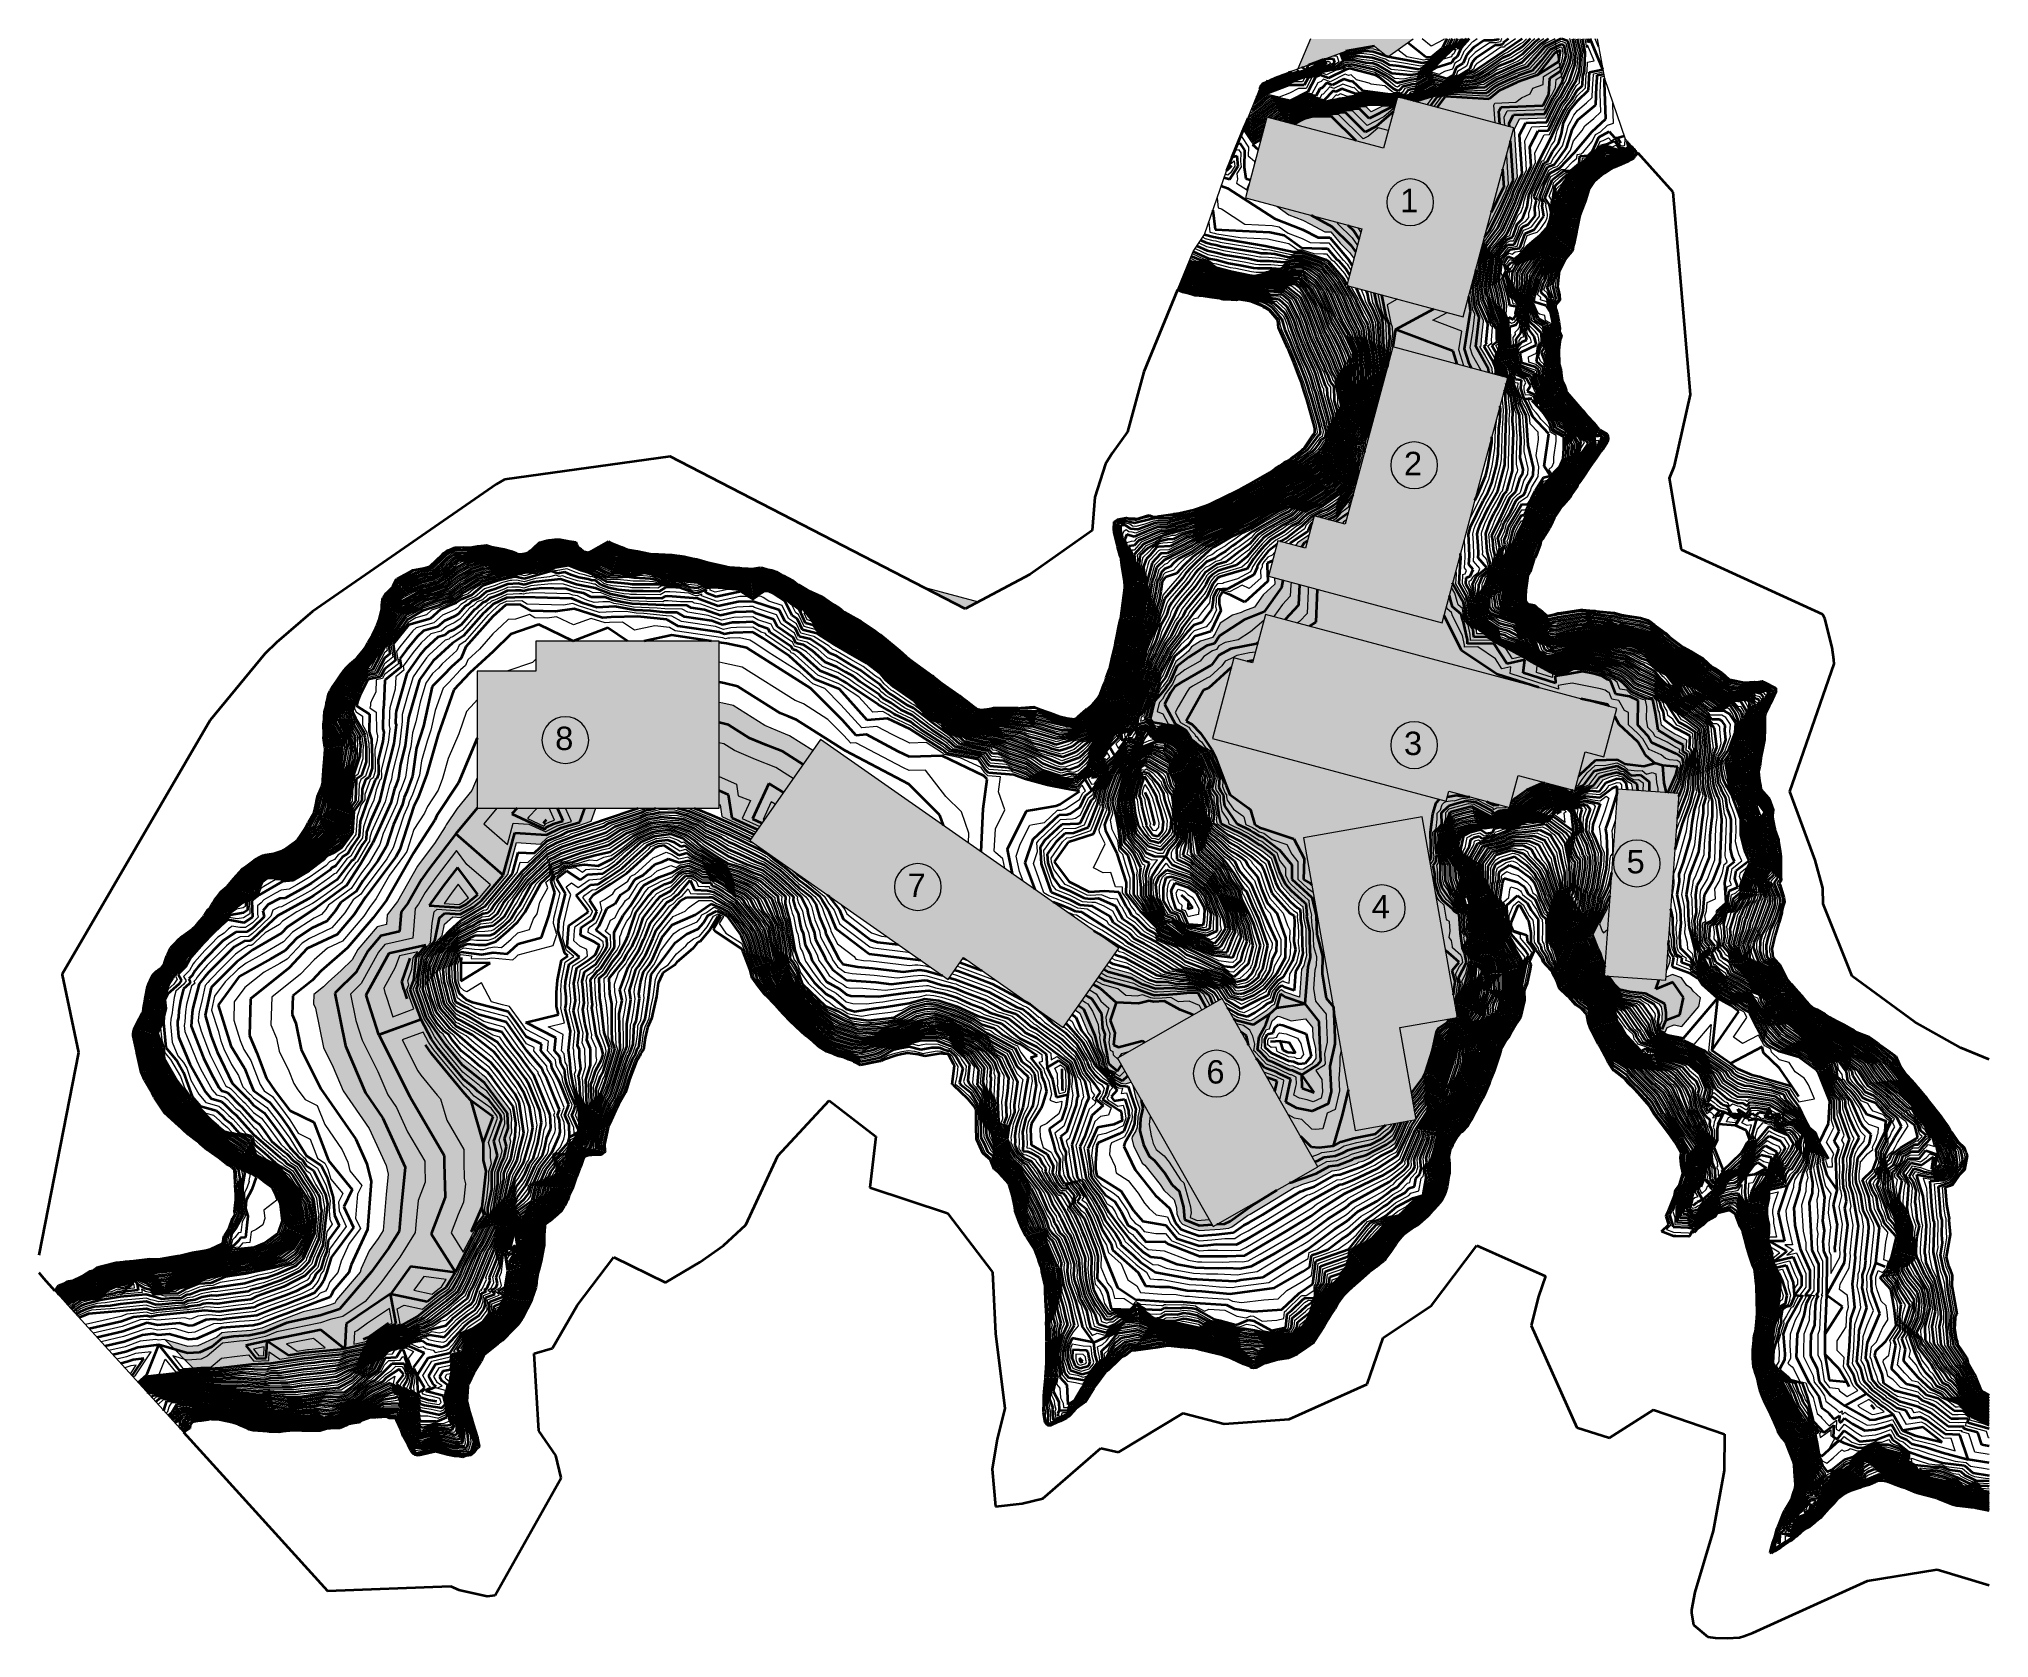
# Model space of a CAD drawing. Header units: millimetres. Extents: x -859836 to 307983, y -308065 to 649894.
import ezdxf

# ---------------------------------------------------------------- set-up
doc = ezdxf.new("R2010")
doc.units = ezdxf.units.MM
for name, color, linetype, lineweight in [('A-ANNO-NOTE', 131, 'Continuous', 9), ('A-DETL-GENF', 92, 'Continuous', 9), ('A-DETL-MBND', 5, 'Continuous', 9), ('A-DETL-THIN', 151, 'Continuous', 9), ('C-TOPO', 7, 'Continuous', 9), ('C-TOPO-MAJR', 7, 'Continuous', 35), ('C-TOPO-MINR', 7, 'Continuous', 9)]:
    doc.layers.add(name, color=color, linetype=linetype, lineweight=lineweight)
doc.styles.add('Arial', font='arial.ttf', dxfattribs={"height": 14000})

msp = doc.modelspace()

# ---------------------------------------------------------------- texts
at = {"layer": 'A-ANNO-NOTE', "char_height": 14000, "width": 13187.76, "attachment_point": 1, "style": 'Arial'}
for s, insert in [('1', (-44741, 560138)), ('2', (-42387, 402571)), ('8', (-550713, 237914)), ('3', (-42387, 234913)), ('5', (90938, 164023)), ('7', (-339640, 149925)), ('4', (-61707, 137107)), ('6', (-160702, 38112))]:
    msp.add_mtext(s, dxfattribs=dict(at, insert=insert))

# ---------------------------------------------------------------- blocks, each defined once
blk = doc.blocks.new('tag ten be - tag ten be-1821118-BỐ TRÍ BÈ PIN PA2')
at = {"layer": 'A-ANNO-NOTE'}
for start, end in [(360, 180), (180, 360)]:
    blk.add_arc((0, 0), 4, start, end, dxfattribs=at)

# ---------------------------------------------------------------- hatches: boundary and pattern name
at = {"layer": 'A-DETL-GENF'}
for points in [[(-6839, 483415), (23495, 596621), (-46317, 615327), (-54600, 584415), (-124433, 603126), (-137374, 554830), (-67541, 536118), (-76651, 502121), (-20466, 487066)], [(-19570, 300160), (19771, 446981), (-49147, 465447), (-77617, 359195), (-96189, 364172), (-101365, 344853), (-117849, 349270), (-123543, 328019), (-20466, 300400)], [(20902, 189411), (26079, 208730), (60021, 199635), (66233, 222817), (77341, 219841), (85106, 248818), (-125333, 305205), (-133097, 276228), (-144206, 279204), (-157146, 230908), (-17080, 193377), (-15527, 199172), (16028, 190717)], [(-452510, 189128), (-452510, 289128), (-562378, 289128), (-562378, 271128), (-597518, 271128), (-597518, 189128), (-458398, 189128)], [(-246460, 57721), (-213192, 105232), (-391730, 230245), (-434174, 169628), (-315353, 86429), (-306176, 99535), (-275926, 78354)], [(114523, 86104), (122336, 197831), (85412, 200413), (77599, 88686), (89017, 87888)], [(-71582, -3952), (-35130, 2476), (-44854, 57625), (-10248, 63727), (-31433, 183873), (-102491, 171344), (-80019, 43897)], [(-156629, -61462), (-93930, -25754), (-151337, 75045), (-214036, 39337), (-166443, -44229)]]:
    msp.add_hatch(color=8, dxfattribs=at).paths.add_polyline_path(points)
at = {"layer": 'A-DETL-MBND', "transparency": 33554585}
h = msp.add_hatch(color=1, dxfattribs=at)
h.paths.add_polyline_path([(-759872, -147838), (-751409, -147225), (-749609, -147143), (-733854, -145290), (-730653, -145570), (-721745, -145172), (-720814, -144887), (-719370, -144842), (-700946, -141995), (-695529, -141498), (-691142, -140868), (-678862, -139709), (-676064, -138561), (-673339, -137902), (-666588, -136592), (-665513, -135889), (-664558, -135218), (-662197, -133772), (-661519, -132852), (-659949, -130928), (-651084, -125443), (-650822, -125228), (-650213, -124939), (-646382, -122722), (-642214, -121295), (-640352, -120839), (-632919, -116639), (-632407, -116545), (-631232, -115977), (-624031, -110102), (-618435, -105784), (-615716, -103869), (-610671, -99638), (-609303, -97431), (-608187, -95168), (-606545, -92038), (-605546, -89814), (-602862, -83094), (-597357, -72506), (-595184, -69076), (-591888, -62294), (-588957, -58521), (-588686, -57663), (-586782, -51788), (-586421, -50671), (-585891, -49261), (-584837, -42142), (-583168, -34750), (-583236, -29503), (-581474, -24626), (-579291, -20446), (-577288, -10529), (-577844, -8379), (-576716, -5129), (-576923, -622), (-576761, 3433), (-577514, 8400), (-584433, 17478), (-591451, 26894), (-592059, 27631), (-594253, 29365), (-596698, 31520), (-606682, 39522), (-614114, 48456), (-617877, 53657), (-619367, 54812), (-621388, 57245), (-626371, 64609), (-630225, 76139), (-631882, 80641), (-631321, 82021), (-631047, 88615), (-629216, 99080), (-628971, 99848), (-627656, 101469), (-625202, 104951), (-622310, 108328), (-621916, 108853), (-618287, 112790), (-616954, 119597), (-611965, 123985), (-607391, 123672), (-603528, 125761), (-599346, 128280), (-596175, 130112), (-593901, 131920), (-587341, 139484), (-579017, 149394), (-573792, 168423), (-559581, 167597), (-555765, 171191), (-554261, 171958), (-551262, 173126), (-545079, 176205), (-536568, 178750), (-529133, 181370), (-526344, 189128), (-597518, 189128), (-597518, 207194), (-600686, 199575), (-609478, 188948), (-615919, 179175), (-616544, 177848), (-622914, 167950), (-630994, 157392), (-633191, 154309), (-645163, 133248), (-651286, 125168), (-651764, 119294), (-657364, 118029), (-668886, 104497), (-672322, 98230), (-678809, 91777), (-686744, 84898), (-689449, 82017), (-695207, 77404), (-695380, 71893), (-694273, 69271), (-689492, 45636), (-683652, 33844), (-677737, 19772), (-662028, -2904), (-651984, -24980), (-650691, -30222), (-651908, -42347), (-653635, -63919), (-656698, -68818), (-662024, -76036), (-666896, -86650), (-667567, -88913), (-681751, -105555), (-682213, -106748), (-682594, -107406), (-685917, -108622), (-692036, -110612), (-701719, -112727), (-713390, -117126), (-713858, -117303), (-715899, -118114), (-726309, -122425), (-732752, -123814), (-746954, -124818), (-750353, -125277), (-753407, -127865), (-764669, -132928), (-770641, -133394), (-784358, -129387), (-766211, -147534), (-765162, -147452), (-761763, -147700)])
h.paths.add_polyline_path([(-165073, -63985), (-152433, -63128), (-147212, -62558), (-145468, -61769), (-136004, -54982), (-133768, -53767), (-129949, -51511), (-119584, -45141), (-108212, -38110), (-106147, -37513), (-103534, -36430), (-95440, -33679), (-85435, -28121), (-81217, -27620), (-70310, -23490), (-69569, -23057), (-66354, -22120), (-63531, -20738), (-60354, -18737), (-51173, -14112), (-47726, -11549), (-46080, -8030), (-42098, 1247), (-71582, -3952), (-102491, 171344), (-31433, 183873), (-10665, 66090), (-8344, 71188), (-5480, 80840), (-4976, 82926), (-4345, 84088), (-2338, 91567), (-1942, 95428), (-648, 97607), (-1071, 98220), (-2510, 100800), (-3468, 101999), (-4531, 105589), (-4872, 106391), (-4883, 106838), (-4266, 108209), (-3836, 109670), (-3397, 110774), (-3406, 111243), (-3028, 112006), (-3263, 112804), (-5003, 115819), (-4795, 118868), (-5263, 125250), (-6517, 126820), (-6835, 127207), (-7506, 127369), (-7948, 127596), (-9992, 128520), (-10488, 129121), (-11669, 131806), (-11797, 132101), (-12046, 133135), (-12559, 133970), (-14267, 135969), (-16205, 140122), (-18451, 143457), (-18982, 145256), (-19057, 146525), (-18964, 150253), (-18988, 154876), (-19576, 155921), (-19786, 160906), (-20496, 162914), (-20826, 165369), (-20799, 166915), (-20107, 172970), (-19517, 173820), (-19312, 174558), (-18670, 176101), (-17060, 179067), (-15517, 180705), (-13911, 185702), (-4262, 188301), (-1645, 188923), (-105, 188210), (8503, 183584), (10926, 183912), (12005, 184043), (13640, 184361), (15131, 185109), (17172, 186245), (21649, 186967), (26966, 189922), (27822, 190382), (28403, 191056), (32119, 193617), (35169, 195832), (37685, 197143), (44902, 200225), (45756, 200160), (48502, 199127), (50290, 198574), (51191, 198365), (51921, 198324), (52221, 198344), (54759, 197846), (56032, 196790), (56464, 196469), (57692, 196367), (59108, 196361), (60941, 197154), (66233, 199839), (70130, 201192), (73048, 200979), (76924, 206128), (82127, 208080), (85344, 208780), (86075, 208372), (88573, 207914), (89729, 206890), (91276, 205317), (93776, 203937), (94137, 202344), (94391, 199786), (122336, 197831), (121797, 189716), (125647, 199482), (126089, 201383), (126324, 204787), (126905, 208036), (127554, 210427), (128482, 214073), (128746, 220996), (128473, 222544), (126624, 223852), (126936, 229764), (121612, 232554), (119877, 233364), (114690, 236608), (111762, 238823), (110636, 246522), (110029, 247546), (108783, 253509), (107371, 255011), (105531, 255323), (97841, 258447), (94527, 260036), (90352, 264357), (89017, 265316), (86132, 267662), (83932, 268416), (81219, 269590), (78181, 270815), (77485, 271254), (76016, 271688), (70070, 272996), (65720, 273763), (60235, 273305), (58972, 273395), (52899, 270581), (50487, 269940), (48782, 269681), (44888, 271379), (44155, 271664), (36008, 276151), (32279, 278102), (30572, 279889), (26209, 282046), (25647, 282628), (25305, 282619), (16014, 287701), (12948, 288678), (12218, 290013), (5109, 293561), (1173, 293491), (996, 295848), (-846, 297677), (-3706, 301772), (-4254, 303671), (-5166, 310755), (-5514, 312595), (-5824, 313912), (-11263, 323566), (-11006, 329168), (-11128, 331667), (-19570, 300160), (-119951, 327057), (-119803, 323213), (-126677, 316885), (-131916, 309583), (-138039, 307127), (-139811, 306218), (-145009, 304770), (-152454, 299923), (-155529, 293631), (-156974, 291356), (-164244, 289138), (-169538, 285729), (-171473, 283227), (-175794, 279460), (-179077, 276921), (-181978, 270226), (-183799, 266060), (-186962, 261812), (-188195, 260364), (-189518, 257544), (-192219, 254304), (-192584, 253707), (-193666, 250905), (-195467, 243388), (-196196, 242827), (-194515, 241920), (-193117, 240272), (-191870, 238552), (-189445, 238099), (-187379, 238829), (-181196, 237496), (-175260, 234188), (-174712, 233864), (-173921, 232781), (-172965, 231563), (-172393, 230212), (-171401, 229395), (-170346, 228036), (-168731, 226171), (-166947, 224795), (-166149, 223746), (-163251, 221790), (-159390, 213002), (-157244, 207107), (-158125, 203750), (-158684, 200374), (-157805, 198095), (-156223, 195786), (-156238, 193540), (-155648, 190949), (-154491, 184489), (-154880, 182143), (-154447, 180199), (-153070, 178898), (-149834, 176505), (-139965, 171530), (-138126, 170600), (-129357, 164765), (-128806, 164582), (-125625, 162125), (-121962, 159155), (-118169, 147987), (-115529, 142356), (-110100, 136364), (-104170, 130983), (-102874, 130179), (-102493, 125049), (-102587, 124307), (-102565, 123298), (-101236, 116731), (-101075, 108354), (-100903, 103207), (-100752, 100763), (-102347, 94828), (-103663, 92538), (-105020, 75873), (-113779, 78871), (-115927, 80336), (-116767, 79773), (-118030, 78279), (-120019, 71407), (-121727, 70570), (-124911, 67739), (-132123, 62869), (-134503, 61669), (-142143, 63655), (-144511, 65162), (-146330, 66255), (-93930, -25754), (-156629, -61462), (-204703, 22951), (-203169, 15882), (-200858, 9097), (-201011, 7340), (-201672, 4283), (-201800, 3453), (-202205, -1962), (-203074, -4336), (-205085, -7779), (-205398, -8805), (-204303, -12916), (-199204, -23507), (-197559, -24806), (-188446, -36297), (-186232, -39786), (-180001, -45528), (-178692, -50309), (-178316, -54011), (-176500, -58311), (-174921, -60229), (-168457, -62865), (-166443, -63531)])
h.paths.add_polyline_path([(-36382, 9575), (-36325, 9655), (-34497, 11838), (-31400, 15158), (-30158, 17103), (-28972, 19503), (-28725, 20204), (-24454, 28194), (-23969, 29653), (-22045, 35862), (-19945, 43004), (-18884, 49386), (-18505, 51142), (-18308, 51427), (-16088, 53703), (-14034, 56286), (-13124, 58389), (-12183, 60477), (-11466, 63512), (-44854, 57625), (-36383, 9584)])
h.paths.add_polyline_path([(-209307, 23977), (-205832, 24933), (-214036, 39337), (-155029, 72942), (-156196, 75860), (-157267, 77483), (-160083, 79252), (-162327, 81007), (-168562, 82322), (-171974, 82266), (-174895, 81970), (-178745, 82443), (-179832, 82459), (-182806, 83026), (-187870, 82820), (-190987, 82764), (-196740, 84867), (-206215, 90085), (-217797, 93191), (-220523, 94762), (-239193, 68099), (-236586, 66371), (-231472, 54327), (-229323, 51595), (-228392, 47968), (-224245, 38986), (-223941, 37016), (-223700, 36083), (-223413, 35510), (-223235, 34196), (-219932, 30913), (-219720, 30002), (-218890, 29933), (-218583, 30355), (-217413, 29932), (-217322, 28983), (-216667, 27680), (-215596, 26462), (-211752, 24276), (-211629, 24261)])
h.paths.add_polyline_path([(-104493, 32511), (-108740, 34478), (-111033, 34745), (-118279, 38197), (-121109, 39560), (-122686, 40146), (-124886, 42576), (-127774, 45075), (-127284, 49019), (-127353, 51467), (-126249, 53628), (-124638, 56522), (-122874, 56919), (-121333, 61662), (-118149, 64493), (-116851, 64289), (-109895, 61749), (-101431, 62897), (-97222, 57624), (-96994, 51839), (-95461, 45135), (-95182, 39024), (-97809, 35660), (-102505, 32673), (-103546, 32588)])
h.paths.add_polyline_path([(113952, 54850), (115144, 57676), (119371, 59200), (123981, 58308), (134122, 70221), (135206, 75484), (130794, 79482), (129640, 81238), (129018, 81691), (127052, 82907), (123829, 87412), (118436, 89438), (114649, 87913), (114523, 86104), (79787, 88533), (80974, 86559), (82982, 83414), (85870, 80693), (86415, 79732), (87156, 79254), (93254, 77937), (101112, 77088), (101690, 76657), (110303, 71926), (111655, 70038), (112330, 66003), (112029, 63955), (112025, 61722), (110833, 58895), (111202, 55882), (113573, 54992)])
h.paths.add_polyline_path([(46473, 90893), (46450, 90966), (46450, 90942)])
h.paths.add_polyline_path([(114914, 91699), (116742, 96586), (117222, 99339), (116281, 100813), (115714, 103134), (115083, 94112)])
h.paths.add_polyline_path([(77815, 91772), (81254, 140961), (77947, 134003), (77391, 132850), (76263, 127858), (75504, 126378), (70686, 116776), (69491, 114040), (69325, 112455), (69905, 111212), (72496, 104740), (73767, 102718), (74214, 102059), (75304, 98529), (75680, 97769), (77652, 92229)])
h.paths.add_polyline_path([(-430559, 174792), (-396358, 223636), (-410299, 232491), (-417613, 235355), (-425156, 238606), (-444149, 250578), (-452510, 252436), (-452510, 191303), (-451929, 191053), (-450916, 184024), (-444554, 181215), (-442283, 180124), (-434174, 176436)])
h.paths.add_polyline_path([(-462933, 188895), (-462489, 189128), (-463513, 189128)])
h.paths.add_polyline_path([(20902, 189411), (-15527, 199172), (-17080, 193377), (-157146, 230908), (-144206, 279204), (-133097, 276228), (-125333, 305205), (85106, 248818), (77341, 219841), (66233, 222817), (60021, 199635), (26079, 208730), (21836, 192894)])
h.paths.add_polyline_path([(-305163, 308526), (-297168, 312758), (-330807, 321772), (-305961, 308938)])
h.paths.add_polyline_path([(-101365, 344853), (-99267, 352685), (-106132, 348019), (-107260, 346432), (-107015, 346367)])
h.paths.add_polyline_path([(-77617, 359195), (-72055, 379953), (-74944, 376393), (-78127, 372078), (-79002, 371144), (-83284, 366025), (-86114, 364172), (-90178, 362561), (-78095, 359323)])
h.paths.add_polyline_path([(-70949, 384081), (-49147, 465447), (10755, 449396), (10427, 451476), (10340, 452557), (9561, 454240), (5848, 461010), (3088, 465731), (3916, 466341), (3829, 466873), (4301, 472115), (5273, 480727), (5235, 481311), (1254, 490409), (398, 499801), (248, 500675), (1538, 508051), (2399, 515172), (5336, 526780), (6042, 528818), (11319, 535892), (14764, 542803), (21028, 556609), (22026, 559450), (25679, 567225), (23762, 595967), (26857, 602002), (42608, 602571), (44738, 607162), (48181, 613963), (49550, 615647), (53154, 622325), (47956, 649894), (47874, 649894), (42817, 647426), (40858, 646138), (35158, 640491), (29786, 634475), (27764, 633773), (23010, 631806), (12648, 627092), (6576, 623443), (5459, 622546), (3132, 622423), (937, 621697), (-3757, 621182), (-10336, 620725), (-17509, 618636), (-20466, 617651), (-26978, 615727), (-29360, 614862), (-36198, 612616), (23495, 596621), (-6839, 483415), (-62468, 498321), (-61154, 491830), (-59928, 489468), (-56843, 481884), (-56752, 481249), (-55996, 465839), (-55728, 464742), (-55062, 458604), (-54604, 453643), (-54849, 452204), (-55585, 448717), (-57347, 441004), (-59178, 436511), (-62836, 421846), (-64420, 417337), (-65373, 414138), (-67663, 409612), (-67833, 408961), (-68221, 406728), (-67446, 402371), (-67164, 401641), (-67454, 400728), (-68102, 398277), (-69211, 394395), (-69530, 393435), (-70271, 388744), (-70595, 386619)])
h.paths.add_polyline_path([(-72390, 518021), (-67541, 536118), (-118601, 549800), (-111350, 544573), (-102792, 541248), (-98322, 538930), (-89693, 534294), (-86179, 534292), (-80614, 527648), (-74938, 522052), (-72698, 518856)])
h.paths.add_polyline_path([(-136180, 559285), (-135118, 563249), (-136667, 559600)])
h.paths.add_polyline_path([(-54600, 584415), (-47886, 609472), (-50553, 609641), (-55313, 609698), (-62008, 606325), (-64948, 609251), (-80643, 608301), (-83770, 607896), (-87388, 606897), (-94432, 606828), (-97621, 607514), (-101540, 606576), (-111704, 601349), (-115028, 602044), (-116464, 600991), (-56960, 585047)])
h.paths.add_polyline_path([(-105893, 632098), (-77034, 642660), (-60117, 645580), (-52045, 639137), (-36907, 649894), (-98339, 649894), (-105228, 633665)])

# ---------------------------------------------------------------- linework, layer by layer
at = {"layer": 'A-DETL-MBND'}
for p, q in [((-98339, 649894), (-105893, 632098)), ((53154, 622325), (47956, 649894)), ((-105893, 632098), (-105893, 632098)), ((-135118, 563249), (-136667, 559600)), ((-330807, 321772), (-297168, 312758)), ((-784358, -129387), (-766237, -147508))]:
    msp.add_line(p, q, dxfattribs=at)
at = {"layer": 'A-DETL-THIN'}
for p, q in [((-46317, 615327), (-54600, 584415)), ((23495, 596621), (-46317, 615327)), ((-124433, 603126), (-137374, 554830)), ((-54600, 584415), (-124433, 603126)), ((-6839, 483415), (23495, 596621)), ((-137374, 554830), (-67541, 536118)), ((-67541, 536118), (-76651, 502121)), ((-76651, 502121), (-6839, 483415)), ((-49147, 465447), (-77617, 359195)), ((19771, 446981), (-49147, 465447)), ((-19570, 300160), (19771, 446981)), ((-96189, 364172), (-101365, 344853)), ((-77617, 359195), (-96189, 364172)), ((-117849, 349270), (-123543, 328019)), ((-101365, 344853), (-117849, 349270)), ((-123543, 328019), (-19570, 300160)), ((-125333, 305205), (-133097, 276228)), ((85106, 248818), (-125333, 305205)), ((-452510, 289128), (-562378, 289128)), ((-562378, 289128), (-562378, 271128)), ((-452510, 189128), (-452510, 289128)), ((-562378, 271128), (-597518, 271128)), ((-597518, 271128), (-597518, 189128)), ((-144206, 279204), (-157146, 230908)), ((-133097, 276228), (-144206, 279204)), ((77341, 219841), (85106, 248818)), ((-391730, 230245), (-434174, 169628)), ((-213192, 105232), (-391730, 230245)), ((-157146, 230908), (-17080, 193377)), ((60021, 199635), (66233, 222817)), ((66233, 222817), (77341, 219841)), ((-17080, 193377), (-15527, 199172)), ((-15527, 199172), (20902, 189411)), ((20902, 189411), (26079, 208730)), ((26079, 208730), (60021, 199635)), ((85412, 200413), (77599, 88686)), ((122336, 197831), (85412, 200413)), ((-597518, 189128), (-452510, 189128)), ((114523, 86104), (122336, 197831)), ((-31433, 183873), (-102491, 171344)), ((-10248, 63727), (-31433, 183873)), ((-434174, 169628), (-315353, 86429)), ((-102491, 171344), (-71582, -3952)), ((-246460, 57721), (-213192, 105232)), ((-315353, 86429), (-306176, 99535)), ((-306176, 99535), (-246460, 57721)), ((77599, 88686), (114523, 86104)), ((-151337, 75045), (-214036, 39337)), ((-93930, -25754), (-151337, 75045)), ((-44854, 57625), (-10248, 63727)), ((-35130, 2476), (-44854, 57625)), ((-214036, 39337), (-156629, -61462)), ((-71582, -3952), (-35130, 2476)), ((-156629, -61462), (-93930, -25754))]:
    msp.add_line(p, q, dxfattribs=at)
at = {"layer": 'C-TOPO'}
for p, q in [((-119597, 627068), (-77192, 642633)), ((-60117, 645580), (-52045, 639137)), ((-52045, 639137), (-36907, 649894)), ((73225, 649894), (77691, 626206)), ((-148709, 570913), (-127313, 623459)), ((-127313, 623459), (-119597, 627068)), ((77691, 626206), (90048, 590058)), ((90048, 590058), (97783, 581470)), ((-161753, 532790), (-148709, 570913)), ((-168673, 522675), (-161753, 532790)), ((-178083, 499611), (-168673, 522675)), ((-848991, -101565), (-850467, -99940)), ((-848160, -102479), (-848991, -101565)), ((-847257, -103473), (-848160, -102479)), ((-842479, -108732), (-847257, -103473)), ((-773391, -184774), (-842479, -108732))]:
    msp.add_line(p, q, dxfattribs=at)
at = {"layer": 'C-TOPO', "lineweight": 35}
for p, q in [((82607, 572610), (81774, 572117)), ((82687, 572625), (82607, 572610)), ((82848, 572655), (82687, 572625)), ((87783, 574644), (82848, 572655)), ((91358, 576275), (87783, 574644)), ((92082, 576579), (91358, 576275)), ((93527, 577476), (92082, 576579)), ((95005, 578369), (93527, 577476)), ((95346, 578852), (95005, 578369)), ((95895, 579473), (95346, 578852)), ((95993, 579842), (95895, 579473)), ((97130, 580930), (95993, 579842)), ((97783, 581470), (97130, 580930)), ((118872, 558056), (97783, 581470)), ((69614, 561533), (68277, 559813)), ((71594, 564515), (69614, 561533)), ((75710, 568143), (71594, 564515)), ((76277, 568620), (75710, 568143)), ((77693, 569445), (76277, 568620)), ((81774, 572117), (77693, 569445)), ((65775, 551537), (63008, 544415)), ((65890, 551885), (65775, 551537)), ((66267, 553044), (65890, 551885)), ((68277, 559813), (66267, 553044)), ((129181, 436984), (118872, 558056)), ((62454, 542486), (61130, 535583)), ((63008, 544415), (62454, 542486)), ((59016, 525776), (58680, 523930)), ((59593, 527496), (59016, 525776)), ((60888, 534330), (59593, 527496)), ((61032, 534983), (60888, 534330)), ((61066, 535178), (61032, 534983)), ((61078, 535250), (61066, 535178)), ((61130, 535583), (61078, 535250)), ((54083, 517794), (50841, 510978)), ((54337, 518085), (54083, 517794)), ((54782, 518628), (54337, 518085)), ((58075, 522523), (54782, 518628)), ((58680, 523930), (58075, 522523)), ((50395, 509412), (49636, 501242)), ((50648, 510589), (50395, 509412)), ((50841, 510978), (50648, 510589)), ((-178083, 499611), (-198083, 450589)), ((-174817, 498279), (-178083, 499611)), ((-172236, 497548), (-174817, 498279)), ((-169351, 496746), (-172236, 497548)), ((-167550, 496315), (-169351, 496746)), ((-165058, 496115), (-167550, 496315)), ((-163927, 495937), (-165058, 496115)), ((-157292, 495053), (-163927, 495937)), ((-152603, 494366), (-157292, 495053)), ((-151585, 494116), (-152603, 494366)), ((-150755, 493778), (-151585, 494116)), ((-149298, 493857), (-150755, 493778)), ((-142662, 493434), (-149298, 493857)), ((-141267, 493740), (-142662, 493434)), ((-136121, 492927), (-141267, 493740)), ((-135031, 492780), (-136121, 492927)), ((-133974, 492557), (-135031, 492780)), ((-127520, 490038), (-133974, 492557)), ((50792, 493294), (48463, 490404)), ((49636, 501242), (49933, 499988)), ((49933, 499988), (50779, 496384)), ((50779, 496384), (51060, 493665)), ((51060, 493665), (50792, 493294)), ((-126415, 489282), (-127520, 490038)), ((-125097, 488716), (-126415, 489282)), ((-123070, 487345), (-125097, 488716)), ((-119550, 483290), (-123070, 487345)), ((-117970, 481272), (-119550, 483290)), ((-117458, 476922), (-117970, 481272)), ((48463, 490404), (48379, 488760)), ((48379, 488760), (48416, 488328)), ((48416, 488328), (48513, 488173)), ((48513, 488173), (49531, 485115)), ((49531, 485115), (50017, 482491)), ((50017, 482491), (50242, 481479)), ((50242, 481479), (50434, 480422)), ((50434, 480422), (50504, 479105)), ((50504, 479105), (50987, 476558)), ((-117211, 475959), (-117458, 476922)), ((-111852, 464516), (-117211, 475959)), ((50987, 476558), (50780, 474588)), ((50780, 474588), (52013, 471955)), ((51163, 469779), (50813, 466996)), ((52013, 471955), (51163, 469779)), ((-111599, 463836), (-111852, 464516)), ((-110944, 462265), (-111599, 463836)), ((-108366, 456030), (-110944, 462265)), ((-105746, 449106), (-108366, 456030)), ((50813, 466996), (50417, 463416)), ((50417, 463416), (50515, 455107)), ((-198083, 450589), (-207926, 414528)), ((-103712, 444019), (-105746, 449106)), ((-102877, 441276), (-103712, 444019)), ((50515, 455107), (50519, 454984)), ((50519, 454984), (50705, 454546)), ((50705, 454546), (51413, 452455)), ((51413, 452455), (51485, 452200)), ((51485, 452200), (51841, 449714)), ((51841, 449714), (52081, 446642)), ((52081, 446642), (52428, 445289)), ((52428, 445289), (52825, 444408)), ((52825, 444408), (53143, 443637)), ((-102092, 438688), (-102877, 441276)), ((-100486, 433922), (-102092, 438688)), ((-96463, 419649), (-100486, 433922)), ((53143, 443637), (53417, 443291)), ((53417, 443291), (53780, 442598)), ((53780, 442598), (54666, 439473)), ((54666, 439473), (54849, 438747)), ((54849, 438747), (55025, 438453)), ((55025, 438453), (55134, 438332)), ((55134, 438332), (60360, 432312)), ((60360, 432312), (63950, 428176)), ((119651, 394196), (129181, 436984)), ((63950, 428176), (65148, 426869)), ((65148, 426869), (67409, 424118)), ((67409, 424118), (71601, 419768)), ((-207926, 414528), (-217155, 401740)), ((-102171, 404694), (-96893, 412557)), ((-96893, 412557), (-96026, 413709)), ((-95846, 416635), (-96463, 419649)), ((-96026, 413709), (-95918, 413878)), ((-95918, 413878), (-95766, 413948)), ((-95778, 414704), (-95846, 416635)), ((-95706, 414222), (-95778, 414704)), ((-95766, 413948), (-95706, 414222)), ((71601, 419768), (74514, 415906)), ((74514, 415906), (74738, 415613)), ((74738, 415613), (74989, 415650)), ((74989, 415650), (75016, 415643)), ((75016, 415643), (79591, 413191)), ((79997, 410468), (79481, 408586)), ((79591, 413191), (79997, 410468)), ((-481922, 399827), (-580976, 385934)), ((-305163, 308526), (-481922, 399827)), ((-217155, 401740), (-221154, 395471)), ((-114093, 396180), (-111232, 397547)), ((-111232, 397547), (-108599, 399725)), ((-108599, 399725), (-103378, 403743)), ((-103378, 403743), (-102738, 404288)), ((-102738, 404288), (-102171, 404694)), ((72856, 398889), (69314, 394040)), ((75273, 402616), (72856, 398889)), ((76896, 404385), (75273, 402616)), ((79481, 408586), (76896, 404385)), ((-580976, 385934), (-585931, 383267)), ((-221154, 395471), (-227432, 375415)), ((-133433, 384065), (-122643, 390274)), ((-122643, 390274), (-119518, 392499)), ((-119518, 392499), (-116824, 394240)), ((-116824, 394240), (-114093, 396180)), ((65964, 388799), (63424, 384915)), ((68592, 392846), (65964, 388799)), ((69314, 394040), (68592, 392846)), ((116571, 386876), (119651, 394196)), ((123924, 343863), (116571, 386876)), ((-585931, 383267), (-696010, 306956)), ((-227432, 375415), (-229103, 355500)), ((-156971, 372032), (-142618, 378973)), ((-142618, 378973), (-141107, 379801)), ((-141107, 379801), (-139629, 380585)), ((-139629, 380585), (-133433, 384065)), ((57082, 375483), (53085, 370743)), ((57605, 376073), (57082, 375483)), ((58645, 377870), (57605, 376073)), ((61516, 382046), (58645, 377870)), ((61611, 382707), (61516, 382046)), ((63424, 384915), (61611, 382707)), ((-213850, 361953), (-208669, 363098)), ((-208669, 363098), (-208471, 363111)), ((-208471, 363111), (-207713, 362910)), ((-207713, 362910), (-203487, 362565)), ((-203487, 362565), (-202087, 362458)), ((-202087, 362458), (-196642, 364139)), ((-196642, 364139), (-195053, 364528)), ((-195053, 364528), (-192881, 363553)), ((-192881, 363553), (-190242, 363918)), ((-190242, 363918), (-189345, 363867)), ((-189345, 363867), (-188946, 363959)), ((-188946, 363959), (-183396, 364888)), ((-183396, 364888), (-182395, 364867)), ((-182395, 364867), (-182141, 364935)), ((-182141, 364935), (-180472, 365240)), ((-180472, 365240), (-180074, 365351)), ((-180074, 365351), (-176943, 365845)), ((-176943, 365845), (-168331, 367855)), ((-168331, 367855), (-161531, 370202)), ((-161531, 370202), (-157869, 371571)), ((-157869, 371571), (-156971, 372032)), ((47273, 362146), (46638, 360664)), ((47619, 362761), (47273, 362146)), ((48362, 364265), (47619, 362761)), ((50795, 367743), (48362, 364265)), ((51779, 369418), (50795, 367743)), ((53085, 370743), (51779, 369418)), ((-229103, 355500), (-266483, 329002)), ((-216059, 356222), (-215877, 360521)), ((-215922, 354303), (-216059, 356222)), ((-214085, 346963), (-215922, 354303)), ((-215877, 360521), (-215867, 360663)), ((-215867, 360663), (-213850, 361953)), ((41368, 351179), (39674, 348966)), ((42227, 352605), (41368, 351179)), ((44689, 356810), (42227, 352605)), ((46638, 360664), (44689, 356810)), ((-621565, 337889), (-618835, 340481)), ((-618835, 340481), (-617550, 341823)), ((-617550, 341823), (-615365, 343436)), ((-615365, 343436), (-613474, 344069)), ((-613474, 344069), (-610796, 345201)), ((-610796, 345201), (-609886, 345234)), ((-609886, 345234), (-605422, 345464)), ((-605422, 345464), (-601658, 345326)), ((-601658, 345326), (-597146, 346053)), ((-597146, 346053), (-595326, 346151)), ((-595326, 346151), (-591792, 346614)), ((-591792, 346614), (-588852, 345710)), ((-588852, 345710), (-583578, 344617)), ((-583578, 344617), (-581176, 344203)), ((-581176, 344203), (-576386, 342773)), ((-576386, 342773), (-574034, 341939)), ((-574034, 341939), (-573098, 341375)), ((-573098, 341375), (-571573, 341202)), ((-571573, 341202), (-571278, 341183)), ((-571278, 341183), (-568972, 341743)), ((-568972, 341743), (-567387, 342092)), ((-567387, 342092), (-566189, 342758)), ((-566189, 342758), (-565225, 343454)), ((-565225, 343454), (-564920, 343701)), ((-564920, 343701), (-563541, 345097)), ((-563541, 345097), (-562822, 345740)), ((-562822, 345740), (-560642, 347683)), ((-560642, 347683), (-560196, 348093)), ((-560196, 348093), (-559885, 348166)), ((-559885, 348166), (-555753, 349394)), ((-555753, 349394), (-554438, 349732)), ((-554438, 349732), (-551044, 349982)), ((-551044, 349982), (-547724, 349990)), ((-547724, 349990), (-542568, 349013)), ((-542568, 349013), (-538434, 348498)), ((-538434, 348498), (-537717, 346911)), ((-537717, 346911), (-537282, 346031)), ((-537282, 346031), (-536730, 345319)), ((-536730, 345319), (-535054, 344183)), ((-535054, 344183), (-533215, 342711)), ((-533215, 342711), (-532557, 342649)), ((-532557, 342649), (-530800, 342220)), ((-530800, 342220), (-529035, 343129)), ((-529035, 343129), (-524714, 345488)), ((-524714, 345488), (-522533, 346641)), ((-522533, 346641), (-518753, 348811)), ((-518753, 348811), (-517290, 348132)), ((-517290, 348132), (-510804, 345501)), ((-510804, 345501), (-507537, 344104)), ((-507537, 344104), (-504065, 343525)), ((-504065, 343525), (-501440, 343008)), ((-501440, 343008), (-494869, 341750)), ((-494869, 341750), (-493792, 341362)), ((-493792, 341362), (-491742, 341262)), ((-491742, 341262), (-488953, 341319)), ((-488953, 341319), (-488164, 341114)), ((-488164, 341114), (-484765, 341026)), ((-484765, 341026), (-480898, 340830)), ((-480898, 340830), (-478069, 340485)), ((-478069, 340485), (-476223, 340178)), ((-476223, 340178), (-473434, 339789)), ((-473434, 339789), (-468391, 338638)), ((-213942, 345774), (-214085, 346963)), ((-212255, 340031), (-213942, 345774)), ((-211840, 338771), (-212255, 340031)), ((-211753, 337785), (-211840, 338771)), ((35892, 338818), (35333, 337885)), ((37015, 340978), (35892, 338818)), ((39181, 346748), (37015, 340978)), ((39674, 348966), (39181, 346748)), ((208567, 305138), (123924, 343863)), ((-645432, 326496), (-641018, 328945)), ((-641018, 328945), (-637852, 330388)), ((-637852, 330388), (-635893, 331753)), ((-635893, 331753), (-629343, 332910)), ((-629343, 332910), (-625817, 333788)), ((-625817, 333788), (-621565, 337889)), ((-468391, 338638), (-465925, 338219)), ((-465925, 338219), (-461727, 337043)), ((-461727, 337043), (-459174, 336231)), ((-459174, 336231), (-449092, 333996)), ((-449092, 333996), (-446892, 333490)), ((-446892, 333490), (-446395, 333463)), ((-446395, 333463), (-440404, 333135)), ((-440404, 333135), (-439165, 332881)), ((-439165, 332881), (-435039, 332642)), ((-435039, 332642), (-431794, 332531)), ((-431794, 332531), (-431436, 332602)), ((-431436, 332602), (-427907, 333256)), ((-427907, 333256), (-426449, 332991)), ((-426449, 332991), (-423351, 332097)), ((-423351, 332097), (-420999, 331705)), ((-420999, 331705), (-418164, 330581)), ((-418164, 330581), (-415087, 328970)), ((-415087, 328970), (-414704, 328782)), ((-414704, 328782), (-414247, 328512)), ((-414247, 328512), (-408175, 325181)), ((-266483, 329002), (-305163, 308526)), ((-211346, 334681), (-211753, 337785)), ((-209664, 325354), (-211346, 334681)), ((31728, 328512), (31452, 325299)), ((33134, 330713), (31728, 328512)), ((35333, 337885), (33134, 330713)), ((-653712, 314999), (-652062, 317632)), ((-652062, 317632), (-651801, 317929)), ((-651801, 317929), (-648175, 321388)), ((-648175, 321388), (-647751, 321723)), ((-647751, 321723), (-647686, 322199)), ((-647686, 322199), (-645638, 326414)), ((-645638, 326414), (-645432, 326496)), ((-408175, 325181), (-405702, 323244)), ((-405702, 323244), (-404842, 322807)), ((-404842, 322807), (-400795, 320434)), ((-400795, 320434), (-399097, 319563)), ((-399097, 319563), (-393018, 316761)), ((-393018, 316761), (-391993, 316327)), ((-391993, 316327), (-389468, 314904)), ((-212010, 302668), (-209541, 321131)), ((-209534, 321711), (-209664, 325354)), ((-209541, 321131), (-209488, 321447)), ((-209497, 321515), (-209534, 321711)), ((-209488, 321447), (-209497, 321515)), ((30471, 315933), (30317, 313583)), ((30514, 319625), (30471, 315933)), ((31452, 325299), (30514, 319625)), ((-696010, 306956), (-717632, 288367)), ((-656134, 301920), (-654561, 308176)), ((-654571, 310631), (-654142, 314010)), ((-654561, 308176), (-654571, 310631)), ((-654142, 314010), (-653712, 314999)), ((-389468, 314904), (-383640, 310978)), ((-383640, 310978), (-380488, 308938)), ((-380488, 308938), (-379283, 307985)), ((-379283, 307985), (-377343, 306556)), ((-377343, 306556), (-370734, 302750)), ((30317, 313583), (30469, 313320)), ((30469, 313320), (31425, 312051)), ((31425, 312051), (32468, 311354)), ((32468, 311354), (35705, 310652)), ((35705, 310652), (37701, 308678)), ((37701, 308678), (39102, 307970)), ((39102, 307970), (40446, 306904)), ((40446, 306904), (42696, 304759)), ((42696, 304759), (43616, 304396)), ((43616, 304396), (47443, 305209)), ((47443, 305209), (49822, 306007)), ((49822, 306007), (53239, 306372)), ((53239, 306372), (63445, 307939)), ((63445, 307939), (64830, 307894)), ((64830, 307894), (70876, 307262)), ((70876, 307262), (71769, 307241)), ((71769, 307241), (72039, 307214)), ((72039, 307214), (72658, 307126)), ((72658, 307126), (78884, 306477)), ((78884, 306477), (83755, 306056)), ((83755, 306056), (87852, 304870)), ((87852, 304870), (91305, 304323)), ((91305, 304323), (99291, 303091)), ((209672, 302696), (208567, 305138)), ((-662827, 288106), (-660081, 292768)), ((-660081, 292768), (-658853, 295352)), ((-658853, 295352), (-658457, 296091)), ((-658457, 296091), (-658314, 296521)), ((-658314, 296521), (-658146, 296921)), ((-658146, 296921), (-657273, 298820)), ((-657273, 298820), (-656284, 301520)), ((-656284, 301520), (-656172, 301795)), ((-656172, 301795), (-656134, 301920)), ((-370734, 302750), (-367673, 301046)), ((-367673, 301046), (-365898, 299945)), ((-365898, 299945), (-359303, 295540)), ((-359303, 295540), (-357201, 293927)), ((-357201, 293927), (-356140, 293106)), ((-356140, 293106), (-346889, 285612)), ((-214407, 291898), (-213112, 298179)), ((-213112, 298179), (-212484, 300868)), ((-212484, 300868), (-212121, 302339)), ((-212121, 302339), (-212010, 302668)), ((99291, 303091), (103629, 301648)), ((103629, 301648), (105101, 300987)), ((105101, 300987), (107245, 299200)), ((107245, 299200), (107695, 298887)), ((107695, 298887), (108570, 298089)), ((108570, 298089), (114345, 293851)), ((114345, 293851), (115037, 293349)), ((115037, 293349), (116597, 291740)), ((213970, 285268), (209672, 302696)), ((-724665, 281542), (-757359, 241898)), ((-717632, 288367), (-724665, 281542)), ((-669594, 278772), (-668325, 280539)), ((-668325, 280539), (-666111, 283077)), ((-666111, 283077), (-664653, 284981)), ((-664653, 284981), (-663899, 286194)), ((-663899, 286194), (-662827, 288106)), ((-346889, 285612), (-344492, 283557)), ((-344492, 283557), (-340496, 279923)), ((-216866, 280202), (-216290, 282402)), ((-216290, 282402), (-215335, 286598)), ((-215335, 286598), (-215080, 288358)), ((-215080, 288358), (-214925, 289224)), ((-214925, 289224), (-214407, 291898)), ((116597, 291740), (123103, 286847)), ((123103, 286847), (125210, 285384)), ((125210, 285384), (129621, 283001)), ((129621, 283001), (134210, 280239)), ((215099, 277883), (213970, 285268)), ((-681283, 265719), (-678926, 269273)), ((-678926, 269273), (-678120, 270439)), ((-678120, 270439), (-677365, 271611)), ((-677365, 271611), (-675975, 273097)), ((-675975, 273097), (-674543, 274621)), ((-674543, 274621), (-673416, 275493)), ((-673416, 275493), (-671164, 277497)), ((-671164, 277497), (-669594, 278772)), ((-340496, 279923), (-336324, 276710)), ((-336324, 276710), (-324771, 268420)), ((-220736, 267175), (-218687, 272493)), ((-218687, 272493), (-218461, 272933)), ((-218461, 272933), (-218406, 273181)), ((-218406, 273181), (-218267, 273841)), ((-218267, 273841), (-216866, 280202)), ((134210, 280239), (136421, 278931)), ((136421, 278931), (139616, 275985)), ((139616, 275985), (142062, 273721)), ((142062, 273721), (144084, 272835)), ((144084, 272835), (148058, 270086)), ((148058, 270086), (152156, 266337)), ((188747, 199017), (215275, 275583)), ((215275, 275583), (215099, 277883)), ((-686751, 256308), (-686202, 257865)), ((-686202, 257865), (-685686, 259046)), ((-685686, 259046), (-685518, 259317)), ((-685518, 259317), (-684130, 261710)), ((-684130, 261710), (-681283, 265719)), ((-324771, 268420), (-324422, 268178)), ((-324422, 268178), (-324242, 268028)), ((-324242, 268028), (-323839, 267685)), ((-323839, 267685), (-319213, 263879)), ((-319213, 263879), (-309247, 256966)), ((-309247, 256966), (-308631, 256525)), ((-225759, 255074), (-224409, 257135)), ((-224409, 257135), (-222184, 263111)), ((-222184, 263111), (-221408, 264778)), ((-221408, 264778), (-221003, 265710)), ((-221003, 265710), (-220736, 267175)), ((152156, 266337), (152448, 266179)), ((152448, 266179), (152560, 266115)), ((152560, 266115), (152661, 266113)), ((152661, 266113), (161335, 264389)), ((161335, 264389), (161707, 264420)), ((161707, 264420), (164491, 264582)), ((164491, 264582), (167634, 264851)), ((167634, 264851), (168900, 264653)), ((168900, 264653), (172377, 265084)), ((172377, 265084), (172574, 265086)), ((172574, 265086), (173306, 264540)), ((173306, 264540), (180300, 261008)), ((180552, 259274), (177041, 251794)), ((180300, 261008), (180394, 259403)), ((180394, 259403), (180552, 259274)), ((-689083, 244038), (-688811, 246727)), ((-688811, 246727), (-687863, 250176)), ((-687863, 250176), (-687707, 252240)), ((-687707, 252240), (-687152, 254130)), ((-687152, 254130), (-686751, 256308)), ((-308631, 256525), (-308439, 256355)), ((-308439, 256355), (-308038, 256129)), ((-308038, 256129), (-305453, 254263)), ((-305453, 254263), (-304776, 253757)), ((-304776, 253757), (-299177, 249355)), ((-299177, 249355), (-298110, 248487)), ((-298110, 248487), (-297559, 248363)), ((-297559, 248363), (-295677, 247970)), ((-295677, 247970), (-290674, 248605)), ((-290674, 248605), (-289586, 248823)), ((-289586, 248823), (-288209, 249125)), ((-288209, 249125), (-286378, 249125)), ((-286378, 249125), (-275664, 249143)), ((-275664, 249143), (-273578, 249136)), ((-273578, 249136), (-273313, 249094)), ((-273313, 249094), (-273131, 249082)), ((-273131, 249082), (-271704, 249105)), ((-271704, 249105), (-264026, 249752)), ((-264026, 249752), (-260025, 248246)), ((-260025, 248246), (-255477, 246682)), ((-255477, 246682), (-254226, 246256)), ((-254226, 246256), (-248446, 244052)), ((-237581, 243996), (-232625, 248214)), ((-232625, 248214), (-232258, 248529)), ((-232258, 248529), (-232140, 248648)), ((-232140, 248648), (-229276, 250767)), ((-229276, 250767), (-229091, 251004)), ((-229091, 251004), (-225759, 255074)), ((174220, 245713), (173669, 244272)), ((176411, 250459), (174220, 245713)), ((176769, 251237), (176411, 250459)), ((176892, 251461), (176769, 251237)), ((176965, 251627), (176892, 251461)), ((177041, 251794), (176965, 251627)), ((-757359, 241898), (-845960, 89571)), ((-689356, 239358), (-689136, 242250)), ((-689241, 233077), (-689356, 239358)), ((-689136, 242250), (-689083, 244038)), ((-248446, 244052), (-244269, 243051)), ((-244269, 243051), (-239885, 242397)), ((-239885, 242397), (-239653, 242384)), ((-239653, 242384), (-239321, 242539)), ((-239321, 242539), (-237581, 243996)), ((173798, 236757), (173539, 230298)), ((173746, 242950), (173635, 238366)), ((173635, 238366), (173798, 236757)), ((173669, 244272), (173746, 242950)), ((-689358, 231292), (-689302, 232273)), ((-689315, 229820), (-689358, 231292)), ((-688588, 225666), (-689315, 229820)), ((-689302, 232273), (-689241, 233077)), ((-689101, 216168), (-688428, 224295)), ((-688401, 224751), (-688588, 225666)), ((-688428, 224295), (-688369, 224625)), ((-688369, 224625), (-688401, 224751)), ((172328, 224253), (171516, 220493)), ((173539, 230298), (172328, 224253)), ((-689780, 206098), (-689174, 214420)), ((-689174, 214420), (-689101, 216168)), ((170726, 214161), (170004, 211184)), ((170004, 211184), (170167, 208615)), ((171516, 220493), (170726, 214161)), ((-692997, 196077), (-690427, 201968)), ((-690427, 201968), (-689830, 204355)), ((-689830, 204355), (-689780, 206098)), ((170167, 208615), (170738, 204195)), ((170738, 204195), (171115, 202656)), ((171115, 202656), (171385, 200388)), ((171385, 200388), (175878, 195313)), ((203894, 157853), (188747, 199017)), ((-695028, 186451), (-694013, 190959)), ((-694013, 190959), (-693206, 195099)), ((-693206, 195099), (-693033, 195704)), ((-693033, 195704), (-692997, 196077)), ((175878, 195313), (176236, 194871)), ((176236, 194871), (176365, 194664)), ((176365, 194664), (178657, 188086)), ((178657, 188086), (178434, 186013)), ((-702825, 173366), (-700821, 176382)), ((-700821, 176382), (-699576, 178246)), ((-699576, 178246), (-698628, 180395)), ((-698628, 180395), (-695028, 186451)), ((178378, 185300), (178296, 183581)), ((178296, 183581), (179374, 178032)), ((178434, 186013), (178378, 185300)), ((179374, 178032), (179812, 176650)), ((179812, 176650), (179812, 176197)), ((179812, 176197), (181868, 170155)), ((-719288, 161924), (-714408, 163563)), ((-714408, 163563), (-713832, 163775)), ((-713832, 163775), (-713610, 163851)), ((-713610, 163851), (-713287, 164088)), ((-713287, 164088), (-706759, 168718)), ((-706759, 168718), (-705120, 170210)), ((-705120, 170210), (-702825, 173366)), ((181868, 170155), (181932, 169869)), ((181932, 169869), (181996, 169244)), ((181996, 169244), (182924, 163261)), ((-743378, 146678), (-737671, 152887)), ((-737671, 152887), (-737035, 153496)), ((-737035, 153496), (-735672, 154292)), ((-735672, 154292), (-731855, 157348)), ((-731855, 157348), (-730920, 157969)), ((-730920, 157969), (-727758, 159785)), ((-727758, 159785), (-725706, 160817)), ((-725706, 160817), (-724420, 161034)), ((-724420, 161034), (-719288, 161924)), ((182924, 163261), (183309, 160142)), ((183309, 160142), (183353, 158181)), ((183383, 155744), (183318, 148267)), ((183353, 158181), (183383, 155744)), ((208483, 141141), (203894, 157853)), ((-750887, 138882), (-747259, 141918)), ((-747259, 141918), (-743378, 146678)), ((182693, 144702), (182364, 144211)), ((182364, 144211), (182867, 143039)), ((183519, 145757), (182693, 144702)), ((182867, 143039), (185036, 135547)), ((183318, 148267), (183519, 145757)), ((208691, 131709), (208483, 141141)), ((-758856, 127909), (-757196, 129534)), ((-757196, 129534), (-756313, 131299)), ((-756313, 131299), (-755520, 132614)), ((-755520, 132614), (-754607, 134285)), ((-754607, 134285), (-753335, 135781)), ((-753335, 135781), (-750887, 138882)), ((25588, 130194), (21624, 120402)), ((26539, 131058), (25588, 130194)), ((27413, 130395), (26539, 131058)), ((31846, 122384), (27413, 130395)), ((184633, 130651), (183864, 127619)), ((185435, 132910), (184633, 130651)), ((185036, 135547), (185435, 132910)), ((226080, 88412), (208691, 131709)), ((-772093, 113735), (-767894, 116799)), ((-767894, 116799), (-766124, 118467)), ((-766124, 118467), (-763665, 121303)), ((-763665, 121303), (-761319, 124025)), ((-761319, 124025), (-760921, 124804)), ((-760921, 124804), (-758856, 127909)), ((-453332, 124220), (-457997, 116241)), ((-455875, 116825), (-451591, 124153)), ((-454656, 115130), (-455875, 116825)), ((-452521, 124641), (-453332, 124220)), ((-451900, 124344), (-452521, 124641)), ((-451591, 124153), (-451900, 124344)), ((21624, 120402), (21687, 118672)), ((21687, 118672), (22006, 117795)), ((22006, 117795), (22736, 115837)), ((32471, 121551), (31846, 122384)), ((33721, 114358), (32471, 121551)), ((181820, 119722), (179824, 112911)), ((182063, 120170), (181820, 119722)), ((182308, 120807), (182063, 120170)), ((182522, 121457), (182308, 120807)), ((183856, 126331), (182522, 121457)), ((183864, 127619), (183856, 126331)), ((-782643, 101608), (-781014, 105292)), ((-781014, 105292), (-780436, 105924)), ((-780436, 105924), (-779435, 107104)), ((-779435, 107104), (-778527, 108076)), ((-778527, 108076), (-776389, 110365)), ((-776389, 110365), (-773745, 112634)), ((-773745, 112634), (-772985, 113223)), ((-772985, 113223), (-772093, 113735)), ((-465829, 108082), (-468336, 105092)), ((-464859, 108815), (-465829, 108082)), ((-463796, 109285), (-464859, 108815)), ((-457997, 116241), (-463796, 109285)), ((-438753, 104661), (-454656, 115130)), ((22736, 115837), (31292, 113037)), ((31292, 113037), (31398, 109403)), ((31398, 109403), (32723, 107874)), ((32723, 107874), (35639, 103594)), ((33718, 112656), (33727, 113205)), ((33833, 108698), (33718, 112656)), ((33727, 113205), (33721, 114358)), ((36749, 104418), (33833, 108698)), ((179737, 112646), (177965, 104843)), ((179824, 112911), (179737, 112646)), ((-787665, 92863), (-786543, 93668)), ((-786543, 93668), (-786214, 93897)), ((-786214, 93897), (-784796, 95613)), ((-784796, 95613), (-784502, 97086)), ((-784502, 97086), (-783213, 100608)), ((-783213, 100608), (-782643, 101608)), ((-479319, 94952), (-486010, 90410)), ((-477826, 96916), (-479319, 94952)), ((-468336, 105092), (-477826, 96916)), ((-438301, 103550), (-438753, 104661)), ((-438249, 103396), (-438301, 103550)), ((-438184, 103078), (-438249, 103396)), ((-434156, 92616), (-438184, 103078)), ((32753, 97496), (32745, 96974)), ((32745, 96974), (33507, 95259)), ((35639, 103594), (32753, 97496)), ((33507, 95259), (32946, 91922)), ((36812, 104059), (36749, 104418)), ((40375, 98842), (36812, 104059)), ((40927, 96972), (40375, 98842)), ((42836, 94933), (40927, 96972)), ((46298, 91276), (42836, 94933)), ((177965, 104843), (177978, 103922)), ((177978, 103922), (178078, 103686)), ((178078, 103686), (178503, 99759)), ((178503, 99759), (181722, 96148)), ((181722, 96148), (182475, 95473)), ((182475, 95473), (182693, 95197)), ((182693, 95197), (183444, 93343)), ((-845960, 89571), (-846020, 89201)), ((-846020, 89201), (-836150, 42695)), ((-796069, 75895), (-794898, 81952)), ((-794898, 81952), (-794265, 83683)), ((-794265, 83683), (-792257, 87962)), ((-792257, 87962), (-791848, 88884)), ((-791848, 88884), (-791787, 88971)), ((-791787, 88971), (-789457, 91490)), ((-789457, 91490), (-787665, 92863)), ((-488935, 84156), (-489929, 76234)), ((-486703, 89499), (-488935, 84156)), ((-486010, 90410), (-486703, 89499)), ((-433897, 92029), (-434156, 92616)), ((-432675, 87530), (-433897, 92029)), ((-429072, 82520), (-432675, 87530)), ((-426197, 78718), (-429072, 82520)), ((30393, 81875), (29631, 79728)), ((31212, 83476), (30393, 81875)), ((32946, 91922), (31212, 83476)), ((46450, 90966), (46298, 91276)), ((46473, 90893), (46450, 90966)), ((46671, 90520), (46473, 90893)), ((48991, 86128), (46671, 90520)), ((50741, 81074), (48991, 86128)), ((183444, 93343), (186055, 88395)), ((186055, 88395), (186481, 87559)), ((186481, 87559), (186647, 87164)), ((186647, 87164), (186746, 86958)), ((186746, 86958), (189052, 84012)), ((189052, 84012), (189366, 83857)), ((189366, 83857), (189607, 83587)), ((189607, 83587), (193534, 79273)), ((263288, 61129), (226080, 88412)), ((-797240, 69042), (-796331, 74521)), ((-796331, 74521), (-796257, 74781)), ((-796257, 74781), (-796245, 74886)), ((-796245, 74886), (-796069, 75895)), ((-489929, 76234), (-492440, 65603)), ((-425890, 78256), (-426197, 78718)), ((-424689, 77135), (-425890, 78256)), ((-424392, 76762), (-424689, 77135)), ((-418712, 71073), (-424392, 76762)), ((-416222, 68107), (-418712, 71073)), ((29796, 73898), (28898, 69804)), ((29631, 79728), (29796, 73898)), ((55434, 76607), (50741, 81074)), ((55582, 76454), (55434, 76607)), ((56107, 76059), (55582, 76454)), ((60360, 71270), (56107, 76059)), ((63883, 68791), (60360, 71270)), ((193534, 79273), (196103, 76510)), ((196103, 76510), (197050, 74975)), ((197050, 74975), (200302, 71461)), ((200302, 71461), (203141, 69195)), ((-802863, 56768), (-801511, 59660)), ((-801511, 59660), (-797785, 66399)), ((-797785, 66399), (-797518, 66834)), ((-797518, 66834), (-797489, 67080)), ((-797489, 67080), (-797240, 69042)), ((-493052, 63018), (-495469, 57658)), ((-492723, 63681), (-493052, 63018)), ((-492440, 65603), (-492723, 63681)), ((-413850, 65523), (-416222, 68107)), ((-412590, 64212), (-413850, 65523)), ((-410914, 62518), (-412590, 64212)), ((-409888, 61542), (-410914, 62518)), ((-403433, 55310), (-409888, 61542)), ((24909, 59880), (21552, 54427)), ((26860, 62739), (24909, 59880)), ((27674, 64685), (26860, 62739)), ((28898, 69804), (27674, 64685)), ((67232, 65414), (63883, 68791)), ((68026, 61120), (67232, 65414)), ((68169, 60334), (68026, 61120)), ((69075, 57555), (68169, 60334)), ((203141, 69195), (205048, 68394)), ((205048, 68394), (209872, 65627)), ((209872, 65627), (212445, 63884)), ((212445, 63884), (216906, 61565)), ((216906, 61565), (220762, 59514)), ((220762, 59514), (225512, 56817)), ((291162, 45576), (263288, 61129)), ((-803502, 52906), (-803403, 53889)), ((-801531, 43999), (-803502, 52906)), ((-803403, 53889), (-803051, 56144)), ((-803051, 56144), (-803019, 56427)), ((-803019, 56427), (-802863, 56768)), ((-496894, 51583), (-497906, 44336)), ((-495469, 57658), (-496894, 51583)), ((-401003, 53083), (-403433, 55310)), ((-400019, 52418), (-401003, 53083)), ((-396320, 49576), (-400019, 52418)), ((-393095, 46237), (-396320, 49576)), ((17167, 47110), (15713, 44209)), ((18981, 50389), (17167, 47110)), ((19976, 51435), (18981, 50389)), ((21552, 54427), (19976, 51435)), ((69253, 56769), (69075, 57555)), ((70442, 54683), (69253, 56769)), ((74219, 47630), (70442, 54683)), ((75582, 45434), (74219, 47630)), ((225512, 56817), (226981, 56000)), ((226981, 56000), (228826, 54935)), ((228826, 54935), (236266, 52002)), ((236266, 52002), (241549, 48205)), ((241549, 48205), (241868, 47949)), ((241868, 47949), (249026, 42925)), ((-836150, 42695), (-859836, -78633)), ((-801227, 42582), (-801531, 43999)), ((-801173, 42324), (-801227, 42582)), ((-801149, 42218), (-801173, 42324)), ((-801042, 41728), (-801149, 42218)), ((-798653, 30862), (-801042, 41728)), ((-502036, 37440), (-506145, 26472)), ((-500092, 40646), (-502036, 37440)), ((-499440, 42604), (-500092, 40646)), ((-497906, 44336), (-499440, 42604)), ((-391431, 45363), (-393095, 46237)), ((-388181, 43340), (-391431, 45363)), ((-383778, 41683), (-388181, 43340)), ((-383414, 41446), (-383778, 41683)), ((-380970, 40420), (-383414, 41446)), ((-377578, 39773), (-380970, 40420)), ((-374971, 38439), (-377578, 39773)), ((-372695, 37740), (-374971, 38439)), ((-371890, 37162), (-372695, 37740)), ((-370423, 36506), (-371890, 37162)), ((-367802, 35024), (-370423, 36506)), ((-357125, 37234), (-367802, 35024)), ((-355501, 37572), (-357125, 37234)), ((-355293, 37668), (-355501, 37572)), ((-354160, 38304), (-355293, 37668)), ((-346415, 40919), (-354160, 38304)), ((-343105, 41683), (-346415, 40919)), ((-339737, 42287), (-343105, 41683)), ((-333243, 41473), (-339737, 42287)), ((-329303, 40430), (-333243, 41473)), ((-328056, 40697), (-329303, 40430)), ((-319778, 42100), (-328056, 40697)), ((-319088, 42086), (-319778, 42100)), ((-318759, 41951), (-319088, 42086)), ((-318402, 41824), (-318759, 41951)), ((-315530, 41656), (-318402, 41824)), ((-314974, 41160), (-315530, 41656)), ((-311983, 35478), (-314974, 41160)), ((-311601, 34866), (-311983, 35478)), ((14805, 41327), (12664, 34751)), ((15517, 43385), (14805, 41327)), ((15713, 44209), (15517, 43385)), ((78101, 40745), (75582, 45434)), ((79782, 37477), (78101, 40745)), ((80176, 36541), (79782, 37477)), ((83020, 31923), (80176, 36541)), ((249026, 42925), (249106, 42846)), ((249106, 42846), (249204, 42757)), ((249204, 42757), (252233, 40481)), ((252233, 40481), (255076, 34118)), ((307983, 38535), (291162, 45576)), ((-796379, 26004), (-798653, 30862)), ((-792146, 18465), (-796379, 26004)), ((-506145, 26472), (-507578, 21797)), ((-313007, 23836), (-312685, 25117)), ((-312946, 23679), (-313007, 23836)), ((-311973, 22915), (-312946, 23679)), ((-312685, 25117), (-311601, 34866)), ((8553, 23967), (5612, 16881)), ((9186, 25917), (8553, 23967)), ((11616, 31699), (9186, 25917)), ((12664, 34751), (11616, 31699)), ((83625, 31545), (83020, 31923)), ((90173, 26470), (83625, 31545)), ((91684, 24618), (90173, 26470)), ((95580, 20752), (91684, 24618)), ((255076, 34118), (255441, 33657)), ((255441, 33657), (258055, 30015)), ((258055, 30015), (258638, 29296)), ((258638, 29296), (261472, 26080)), ((261472, 26080), (264485, 22720)), ((-790919, 15851), (-792146, 18465)), ((-790207, 14875), (-790919, 15851)), ((-789802, 14346), (-790207, 14875)), ((-784639, 6653), (-789802, 14346)), ((-510953, 14542), (-512711, 11305)), ((-508677, 18691), (-510953, 14542)), ((-507578, 21797), (-508677, 18691)), ((-417328, -19269), (-386586, 13964)), ((-386586, 13964), (-358681, -7560)), ((-303631, 14962), (-311973, 22915)), ((-299420, 9896), (-303631, 14962)), ((4575, 14959), (2721, 11595)), ((5350, 16456), (4575, 14959)), ((5546, 16695), (5350, 16456)), ((5612, 16881), (5546, 16695)), ((99191, 16743), (95580, 20752)), ((104651, 10570), (99191, 16743)), ((264485, 22720), (264847, 22366)), ((264847, 22366), (265033, 22192)), ((265033, 22192), (265625, 21467)), ((265625, 21467), (269587, 16778)), ((269587, 16778), (270099, 16109)), ((270099, 16109), (271391, 14328)), ((271391, 14328), (279198, 4506)), ((-778196, 712), (-784639, 6653)), ((-777218, -206), (-778196, 712)), ((-518058, 90), (-518725, -1342)), ((-514410, 8100), (-518058, 90)), ((-514037, 9238), (-514410, 8100)), ((-512711, 11305), (-514037, 9238)), ((-298782, 8843), (-299420, 9896)), ((-298673, 8255), (-298782, 8843)), ((-298552, 7286), (-298673, 8255)), ((-298617, -1254), (-298552, 7286)), ((-2524, 1555), (-4189, -1150)), ((-2308, 1999), (-2524, 1555)), ((-2106, 2423), (-2308, 1999)), ((2721, 11595), (-2106, 2423)), ((107427, 5687), (104651, 10570)), ((116278, -5728), (107427, 5687)), ((279198, 4506), (281282, 1366)), ((281282, 1366), (283579, -1545)), ((-777151, -278), (-777218, -206)), ((-776950, -460), (-777151, -278)), ((-770483, -6492), (-776950, -460)), ((-766858, -9201), (-770483, -6492)), ((-763992, -11494), (-766858, -9201)), ((-763615, -11842), (-763992, -11494)), ((-519514, -4758), (-521072, -12253)), ((-518912, -1758), (-519514, -4758)), ((-518725, -1342), (-518912, -1758)), ((-358681, -7560), (-362221, -38150)), ((-298592, -1942), (-298617, -1254)), ((-298461, -8965), (-298592, -1942)), ((-298158, -9544), (-298461, -8965)), ((-294514, -17626), (-298158, -9544)), ((-10314, -7595), (-13361, -12832)), ((-8982, -5772), (-10314, -7595)), ((-7824, -4923), (-8982, -5772)), ((-4189, -1150), (-7824, -4923)), ((120059, -11228), (116278, -5728)), ((121885, -14402), (120059, -11228)), ((283579, -1545), (284609, -3907)), ((284609, -3907), (284799, -4296)), ((284799, -4296), (285741, -5163)), ((285741, -5163), (289526, -10841)), ((289526, -10841), (293166, -14201)), ((-763203, -12175), (-763615, -11842)), ((-759157, -15561), (-763203, -12175)), ((-756319, -17582), (-759157, -15561)), ((-752309, -20430), (-756319, -17582)), ((-747644, -24165), (-752309, -20430)), ((-533860, -21205), (-535179, -24862)), ((-533384, -20260), (-533860, -21205)), ((-532190, -19422), (-533384, -20260)), ((-531004, -19004), (-532190, -19422)), ((-528977, -18760), (-531004, -19004)), ((-527572, -18549), (-528977, -18760)), ((-525200, -18596), (-527572, -18549)), ((-522925, -18652), (-525200, -18596)), ((-521017, -16978), (-522925, -18652)), ((-521072, -12253), (-520948, -16219)), ((-520775, -16769), (-521017, -16978)), ((-520948, -16219), (-520775, -16769)), ((-436588, -60470), (-417328, -19269)), ((-292497, -19471), (-294514, -17626)), ((-289998, -21516), (-292497, -19471)), ((-289807, -22137), (-289998, -21516)), ((-287747, -27227), (-289807, -22137)), ((-15472, -19399), (-15475, -19645)), ((-15475, -19645), (-15455, -19808)), ((-14643, -15501), (-15472, -19399)), ((-15455, -19808), (-15446, -20091)), ((-15446, -20091), (-15098, -23828)), ((-13973, -14259), (-14643, -15501)), ((-13361, -12832), (-13973, -14259)), ((123591, -17616), (121885, -14402)), ((123243, -20257), (123591, -17616)), ((123550, -24455), (123243, -20257)), ((293166, -14201), (293821, -16510)), ((294873, -18993), (293327, -27512)), ((293821, -16510), (294430, -17483)), ((294430, -17483), (294798, -18508)), ((294798, -18508), (294873, -18993)), ((-744768, -25521), (-747644, -24165)), ((-744259, -26310), (-744768, -25521)), ((-742790, -27408), (-744259, -26310)), ((-742374, -35368), (-742790, -27408)), ((-538062, -32251), (-540217, -38146)), ((-537898, -31929), (-538062, -32251)), ((-535934, -26542), (-537898, -31929)), ((-535239, -25067), (-535934, -26542)), ((-535179, -24862), (-535239, -25067)), ((-285070, -29403), (-287747, -27227)), ((-282792, -31762), (-285070, -29403)), ((-279176, -35783), (-282792, -31762)), ((-15459, -31000), (-16604, -37554)), ((-15203, -29528), (-15459, -31000)), ((-15088, -26585), (-15203, -29528)), ((-15098, -23828), (-15069, -25835)), ((-15069, -25835), (-15088, -26585)), ((122591, -36516), (124421, -30666)), ((124058, -26446), (123550, -24455)), ((124596, -29223), (124058, -26446)), ((124421, -30666), (124700, -29961)), ((124617, -29385), (124596, -29223)), ((124700, -29961), (124617, -29385)), ((289657, -31470), (286038, -36609)), ((289846, -31212), (289657, -31470)), ((289941, -31041), (289846, -31212)), ((293327, -27512), (289941, -31041)), ((-742227, -36294), (-742374, -35368)), ((-742338, -36877), (-742227, -36294)), ((-742026, -42304), (-742338, -36877)), ((-742139, -47113), (-741993, -45718)), ((-741993, -45718), (-742026, -42304)), ((-543218, -45522), (-543863, -46999)), ((-542268, -42742), (-543218, -45522)), ((-540217, -38146), (-542268, -42742)), ((-362221, -38150), (-315773, -53585)), ((-278890, -36525), (-279176, -35783)), ((-277614, -40573), (-278890, -36525)), ((-276798, -43111), (-277614, -40573)), ((-275689, -48986), (-276798, -43111)), ((-20045, -46372), (-20716, -47138)), ((-19841, -46066), (-20045, -46372)), ((-18056, -42516), (-19841, -46066)), ((-17512, -41053), (-18056, -42516)), ((-16604, -37554), (-17512, -41053)), ((116423, -51212), (119706, -43088)), ((119706, -43088), (120297, -39806)), ((120297, -39806), (122591, -36516)), ((284759, -37140), (281822, -38219)), ((281822, -38219), (282575, -48384)), ((286038, -36609), (284759, -37140)), ((-745904, -62517), (-743950, -56788)), ((-743950, -56788), (-742394, -53974)), ((-742794, -52633), (-742139, -47113)), ((-742394, -53974), (-742794, -52633)), ((-553887, -58282), (-556890, -60480)), ((-550778, -55581), (-553887, -58282)), ((-549442, -54558), (-550778, -55581)), ((-546937, -52151), (-549442, -54558)), ((-545209, -49057), (-546937, -52151)), ((-543863, -46999), (-545209, -49057)), ((-315773, -53585), (-288876, -88796)), ((-275521, -49993), (-275689, -48986)), ((-275277, -52259), (-275521, -49993)), ((-274241, -54915), (-275277, -52259)), ((-273234, -57674), (-274241, -54915)), ((-271423, -62131), (-273234, -57674)), ((-28330, -55563), (-33343, -60033)), ((-28149, -55375), (-28330, -55563)), ((-27756, -54941), (-28149, -55375)), ((-25203, -52072), (-27756, -54941)), ((-24828, -51823), (-25203, -52072)), ((-24302, -51197), (-24828, -51823)), ((-20716, -47138), (-24302, -51197)), ((114620, -55285), (115113, -54260)), ((116207, -60377), (114620, -55285)), ((115113, -54260), (116001, -52114)), ((116001, -52114), (116423, -51212)), ((139272, -58218), (136524, -60643)), ((143929, -55514), (139272, -58218)), ((144986, -53856), (143929, -55514)), ((145276, -53656), (144986, -53856)), ((145362, -53622), (145276, -53656)), ((145513, -53585), (145362, -53622)), ((152000, -51958), (145513, -53585)), ((152537, -51768), (152000, -51958)), ((153030, -52133), (152537, -51768)), ((156093, -54384), (153030, -52133)), ((156219, -54763), (156093, -54384)), ((156273, -55004), (156219, -54763)), ((159034, -61646), (156273, -55004)), ((282575, -48384), (283918, -56009)), ((283918, -56009), (284054, -56382)), ((284054, -56382), (284018, -57710)), ((284018, -57710), (284646, -66412)), ((-749556, -70993), (-749290, -68735)), ((-749290, -68735), (-748905, -67337)), ((-748905, -67337), (-746515, -63433)), ((-746515, -63433), (-746128, -62805)), ((-746128, -62805), (-745904, -62517)), ((-557207, -65666), (-557303, -66814)), ((-557303, -66814), (-557303, -72874)), ((-557191, -65156), (-557212, -65515)), ((-557212, -65515), (-557207, -65666)), ((-556890, -60480), (-557191, -65156)), ((-449862, -72995), (-436588, -60470)), ((-268813, -67039), (-271423, -62131)), ((-268558, -67407), (-268813, -67039)), ((-268434, -67668), (-268558, -67407)), ((-263488, -75605), (-268434, -67668)), ((-43796, -67694), (-46727, -71115)), ((-43287, -67126), (-43796, -67694)), ((-43104, -67020), (-43287, -67126)), ((-40488, -64994), (-43104, -67020)), ((-36321, -61842), (-40488, -64994)), ((-36048, -61669), (-36321, -61842)), ((-33774, -60407), (-36048, -61669)), ((-33657, -60322), (-33774, -60407)), ((-33628, -60296), (-33657, -60322)), ((-33343, -60033), (-33628, -60296)), ((111946, -64625), (116207, -60377)), ((119032, -67284), (111946, -64625)), ((120388, -67346), (119032, -67284)), ((128273, -67489), (120388, -67346)), ((128551, -67541), (128273, -67489)), ((130228, -64704), (128551, -67541)), ((131380, -65065), (130228, -64704)), ((133817, -62598), (131380, -65065)), ((135181, -61771), (133817, -62598)), ((135754, -61308), (135181, -61771)), ((136524, -60643), (135754, -61308)), ((160522, -64516), (159034, -61646)), ((160543, -64648), (160522, -64516)), ((162272, -71228), (160543, -64648)), ((284646, -66412), (282385, -79655)), ((-803280, -82043), (-793394, -80886)), ((-793394, -80886), (-790919, -81108)), ((-790919, -81108), (-787141, -80806)), ((-787141, -80806), (-780290, -79644)), ((-780290, -79644), (-776762, -79157)), ((-776762, -79157), (-775124, -78846)), ((-775124, -78846), (-768007, -77194)), ((-768007, -77194), (-760477, -75947)), ((-760477, -75947), (-760199, -75899)), ((-760199, -75899), (-756824, -74867)), ((-756824, -74867), (-750311, -71937)), ((-750311, -71937), (-749556, -70993)), ((-557760, -74419), (-559106, -82187)), ((-557303, -72874), (-557760, -74419)), ((-537544, -108905), (-515568, -79993)), ((-515568, -79993), (-484581, -95138)), ((-464056, -82886), (-449862, -72995)), ((-261509, -80752), (-263488, -75605)), ((-260840, -82915), (-261509, -80752)), ((-53436, -80922), (-54028, -82016)), ((-50049, -76390), (-53436, -80922)), ((-49159, -75208), (-50049, -76390)), ((-47125, -71829), (-49159, -75208)), ((-46727, -71115), (-47125, -71829)), ((-25979, -108939), (1242, -72864)), ((1242, -72864), (42460, -91198)), ((162743, -73156), (162272, -71228)), ((164255, -78522), (162743, -73156)), ((166353, -84550), (164255, -78522)), ((282385, -79655), (283454, -84663)), ((-859836, -89171), (-857155, -92579)), ((-857155, -92579), (-850467, -99940)), ((-839331, -93872), (-834871, -91740)), ((-834871, -91740), (-834391, -91545)), ((-834391, -91545), (-834078, -91315)), ((-834078, -91315), (-833571, -91019)), ((-833571, -91019), (-829146, -88349)), ((-829146, -88349), (-827668, -87849)), ((-827668, -87849), (-825217, -86187)), ((-825217, -86187), (-822950, -85496)), ((-822950, -85496), (-820621, -84916)), ((-820621, -84916), (-813578, -83133)), ((-813578, -83133), (-809285, -82618)), ((-809285, -82618), (-807957, -82413)), ((-807957, -82413), (-803280, -82043)), ((-561104, -89518), (-561858, -94125)), ((-560439, -87563), (-561104, -89518)), ((-559106, -82187), (-560439, -87563)), ((-484581, -95138), (-464056, -82886)), ((-288876, -88796), (-287023, -125711)), ((-259854, -85425), (-260840, -82915)), ((-259547, -86307), (-259854, -85425)), ((-259330, -88438), (-259547, -86307)), ((-257299, -97166), (-259330, -88438)), ((-63412, -89056), (-70487, -95303)), ((-60486, -86867), (-63412, -89056)), ((-58762, -85717), (-60486, -86867)), ((-55885, -83131), (-58762, -85717)), ((-54288, -82092), (-55885, -83131)), ((-54028, -82016), (-54288, -82092)), ((42460, -91198), (38167, -103417)), ((166812, -85538), (166353, -84550)), ((167532, -87065), (166812, -85538)), ((168087, -91906), (167532, -87065)), ((168335, -94117), (168087, -91906)), ((283454, -84663), (284632, -87539)), ((284632, -87539), (285904, -90878)), ((285904, -90878), (285802, -97266)), ((-850467, -99940), (-849566, -99122)), ((-849566, -99122), (-849394, -98581)), ((-849394, -98581), (-848170, -96957)), ((-848170, -96957), (-846484, -96322)), ((-846484, -96322), (-845605, -95970)), ((-845605, -95970), (-843898, -95207)), ((-843898, -95207), (-842864, -94313)), ((-842864, -94313), (-840818, -94149)), ((-840818, -94149), (-839331, -93872)), ((-564632, -104880), (-564949, -105871)), ((-562380, -98101), (-564632, -104880)), ((-561892, -95763), (-562380, -98101)), ((-561858, -94125), (-561892, -95763)), ((-257224, -102066), (-257299, -97166)), ((-257106, -103560), (-257224, -102066)), ((-257019, -105621), (-257106, -103560)), ((-78468, -102637), (-80308, -105292)), ((-75762, -100091), (-78468, -102637)), ((-73485, -97961), (-75762, -100091)), ((-72648, -97190), (-73485, -97961)), ((-71636, -96204), (-72648, -97190)), ((-70487, -95303), (-71636, -96204)), ((38167, -103417), (33722, -120868)), ((168517, -95808), (168335, -94117)), ((168675, -96479), (168517, -95808)), ((168685, -98970), (168675, -96479)), ((168703, -99107), (168685, -98970)), ((168686, -99491), (168703, -99107)), ((168983, -103482), (168686, -99491)), ((169003, -105071), (168983, -103482)), ((169229, -113695), (169003, -105071)), ((285802, -97266), (285869, -98360)), ((285869, -98360), (286236, -100414)), ((286236, -100414), (288622, -114128)), ((-570521, -116773), (-572867, -120200)), ((-570381, -116555), (-570521, -116773)), ((-570225, -116249), (-570381, -116555)), ((-564949, -105871), (-570225, -116249)), ((-552217, -134349), (-537544, -108905)), ((-256444, -114981), (-257019, -105621)), ((-256499, -117092), (-256444, -114981)), ((-86074, -114072), (-87725, -116948)), ((-83791, -110909), (-86074, -114072)), ((-82104, -107943), (-83791, -110909)), ((-80308, -105292), (-82104, -107943)), ((-54909, -128267), (-25979, -108939)), ((168726, -118755), (169229, -113695)), ((287816, -115873), (287540, -120234)), ((288622, -114128), (287816, -115873)), ((-575644, -123088), (-582344, -129860)), ((-572867, -120200), (-575644, -123088)), ((-287023, -125711), (-281354, -170555)), ((-256612, -120028), (-256499, -117092)), ((-256417, -121694), (-256612, -120028)), ((-256435, -129370), (-256417, -121694)), ((-90151, -121246), (-96121, -130510)), ((-87725, -116948), (-90151, -121246)), ((-64514, -155889), (-54909, -128267)), ((33722, -120868), (61212, -181966)), ((167048, -129877), (167172, -128415)), ((167172, -128415), (167585, -126150)), ((167585, -126150), (168155, -124398)), ((168155, -124398), (168726, -118755)), ((287540, -120234), (287394, -122422)), ((287394, -122422), (288350, -128742)), ((-593629, -139029), (-594975, -142163)), ((-593429, -138479), (-593629, -139029)), ((-593309, -138342), (-593429, -138479)), ((-585137, -131849), (-593309, -138342)), ((-582789, -130154), (-585137, -131849)), ((-582344, -129860), (-582789, -130154)), ((-563298, -137548), (-552217, -134349)), ((-560527, -183998), (-563298, -137548)), ((-256495, -131444), (-256452, -131108)), ((-256480, -137835), (-256495, -131444)), ((-256487, -142972), (-256480, -137835)), ((-256452, -131108), (-256345, -130688)), ((-256345, -130688), (-256435, -129370)), ((-211491, -139882), (-213508, -141872)), ((-209790, -138919), (-211491, -139882)), ((-208368, -138203), (-209790, -138919)), ((-205535, -136042), (-208368, -138203)), ((-203186, -135769), (-205535, -136042)), ((-190049, -133965), (-203186, -135769)), ((-189152, -133792), (-190049, -133965)), ((-188870, -133779), (-189152, -133792)), ((-183984, -132975), (-188870, -133779)), ((-183750, -133015), (-183984, -132975)), ((-178015, -133549), (-183750, -133015)), ((-177815, -133548), (-178015, -133549)), ((-177619, -133584), (-177815, -133548)), ((-176187, -133749), (-177619, -133584)), ((-167189, -134690), (-176187, -133749)), ((-165649, -135092), (-167189, -134690)), ((-165387, -135113), (-165649, -135092)), ((-165221, -135172), (-165387, -135113)), ((-153695, -137964), (-165221, -135172)), ((-151777, -138439), (-153695, -137964)), ((-145768, -140626), (-151777, -138439)), ((-108927, -139225), (-111691, -140423)), ((-106340, -137975), (-108927, -139225)), ((-102724, -135619), (-106340, -137975)), ((-96675, -131344), (-102724, -135619)), ((-96121, -130510), (-96675, -131344)), ((166513, -136980), (166535, -136635)), ((166515, -137038), (166513, -136980)), ((166529, -137190), (166515, -137038)), ((166519, -140417), (166622, -138713)), ((166622, -138713), (166529, -137190)), ((166535, -136635), (166628, -135501)), ((166628, -135501), (167048, -129877)), ((288350, -128742), (288876, -130335)), ((288876, -130335), (289186, -132186)), ((289186, -132186), (291015, -134980)), ((291015, -134980), (294638, -140357)), ((-599423, -149175), (-602629, -155921)), ((-596464, -144307), (-599423, -149175)), ((-594975, -142163), (-596464, -144307)), ((-256984, -151692), (-256690, -146387)), ((-256926, -151963), (-256984, -151692)), ((-256690, -146387), (-256487, -142972)), ((-221070, -148868), (-226663, -156321)), ((-220296, -148221), (-221070, -148868)), ((-219176, -147226), (-220296, -148221)), ((-213508, -141872), (-219176, -147226)), ((-145656, -140664), (-145768, -140626)), ((-145357, -140809), (-145656, -140664)), ((-138499, -144043), (-145357, -140809)), ((-134466, -145326), (-138499, -144043)), ((-133924, -146126), (-134466, -145326)), ((-132560, -146307), (-133924, -146126)), ((-130830, -146187), (-132560, -146307)), ((-129811, -145644), (-130830, -146187)), ((-126436, -143874), (-129811, -145644)), ((-126122, -143721), (-126436, -143874)), ((-126011, -143695), (-126122, -143721)), ((-124939, -143413), (-126011, -143695)), ((-119588, -141904), (-124939, -143413)), ((-118034, -141476), (-119588, -141904)), ((-115561, -141033), (-118034, -141476)), ((-111691, -140423), (-115561, -141033)), ((166861, -145582), (166519, -140417)), ((167540, -147252), (166861, -145582)), ((168192, -149323), (167540, -147252)), ((168703, -150925), (168192, -149323)), ((169380, -152836), (168703, -150925)), ((294638, -140357), (295331, -143060)), ((295331, -143060), (299206, -149981)), ((299206, -149981), (299511, -150514)), ((299511, -150514), (299629, -150860)), ((299629, -150860), (300054, -151946)), ((-603002, -157429), (-603612, -166289)), ((-602919, -156566), (-603002, -157429)), ((-602629, -155921), (-602919, -156566)), ((-258120, -165184), (-258030, -163269)), ((-258030, -163269), (-257914, -160608)), ((-257914, -160608), (-257011, -152384)), ((-257011, -152384), (-256926, -151963)), ((-227995, -158154), (-233196, -166665)), ((-227872, -157884), (-227995, -158154)), ((-227763, -157731), (-227872, -157884)), ((-227658, -157631), (-227763, -157731)), ((-227621, -157602), (-227658, -157631)), ((-226663, -156321), (-227621, -157602)), ((-111233, -177025), (-64514, -155889)), ((170029, -155872), (169380, -152836)), ((170966, -160060), (170029, -155872)), ((172224, -163129), (170966, -160060)), ((173925, -167365), (172224, -163129)), ((300054, -151946), (303173, -159469)), ((303173, -159469), (304798, -160844)), ((304798, -160844), (307983, -162566)), ((-603612, -166289), (-603492, -166714)), ((-603492, -166714), (-602394, -171068)), ((-602394, -171068), (-601161, -175123)), ((-601161, -175123), (-600749, -176437)), ((-281354, -170555), (-286030, -188896)), ((-258307, -171477), (-258149, -167615)), ((-258174, -172099), (-258307, -171477)), ((-258218, -173028), (-258159, -172426)), ((-257332, -178735), (-258218, -173028)), ((-258159, -172426), (-258174, -172099)), ((-258149, -167615), (-258120, -165184)), ((-242426, -174846), (-243148, -175434)), ((-240277, -172420), (-242426, -174846)), ((-238846, -170698), (-240277, -172420)), ((-233910, -167176), (-238846, -170698)), ((-233196, -166665), (-233910, -167176)), ((-213318, -196707), (-174650, -173287)), ((-174650, -173287), (-150110, -179754)), ((80654, -188120), (107030, -171385)), ((107030, -171385), (149657, -185928)), ((177374, -174214), (173925, -167365)), ((179376, -178531), (177374, -174214)), ((-770481, -182879), (-773391, -184774)), ((-773391, -184774), (-687092, -279760)), ((-769600, -182587), (-770481, -182879)), ((-769396, -180263), (-769600, -182587)), ((-767846, -178737), (-769396, -180263)), ((-767524, -178582), (-767846, -178737)), ((-767184, -178623), (-767524, -178582)), ((-764932, -178144), (-767184, -178623)), ((-762691, -177898), (-764932, -178144)), ((-758587, -177299), (-762691, -177898)), ((-757136, -177049), (-758587, -177299)), ((-756276, -177084), (-757136, -177049)), ((-751718, -177374), (-756276, -177084)), ((-744101, -179038), (-751718, -177374)), ((-743549, -179152), (-744101, -179038)), ((-740967, -180011), (-743549, -179152)), ((-740366, -180278), (-740967, -180011)), ((-739103, -180771), (-740366, -180278)), ((-735396, -182419), (-739103, -180771)), ((-733879, -183095), (-735396, -182419)), ((-731655, -183676), (-733879, -183095)), ((-722908, -184394), (-731655, -183676)), ((-721822, -184457), (-722908, -184394)), ((-716203, -184712), (-721822, -184457)), ((-714935, -184498), (-716203, -184712)), ((-713715, -184402), (-714935, -184498)), ((-707558, -183743), (-713715, -184402)), ((-702435, -183910), (-707558, -183743)), ((-695853, -183892), (-702435, -183910)), ((-691467, -183942), (-695853, -183892)), ((-687659, -182808), (-691467, -183942)), ((-685375, -182556), (-687659, -182808)), ((-684096, -182361), (-685375, -182556)), ((-682787, -182346), (-684096, -182361)), ((-679976, -182383), (-682787, -182346)), ((-679655, -182297), (-679976, -182383)), ((-677377, -181448), (-679655, -182297)), ((-675963, -180837), (-677377, -181448)), ((-674438, -179992), (-675963, -180837)), ((-669946, -179156), (-674438, -179992)), ((-669746, -179091), (-669946, -179156)), ((-669116, -179006), (-669746, -179091)), ((-668018, -178897), (-669116, -179006)), ((-667643, -178767), (-668018, -178897)), ((-666263, -177742), (-667643, -178767)), ((-661332, -176054), (-666263, -177742)), ((-658401, -175966), (-661332, -176054)), ((-657707, -175800), (-658401, -175966)), ((-656913, -175862), (-657707, -175800)), ((-651888, -175557), (-656913, -175862)), ((-651093, -175798), (-651888, -175557)), ((-650029, -176387), (-651093, -175798)), ((-646884, -176566), (-650029, -176387)), ((-646079, -176634), (-646884, -176566)), ((-646020, -176676), (-646079, -176634)), ((-645658, -177526), (-646020, -176676)), ((-643220, -183167), (-645658, -177526)), ((-642604, -184731), (-643220, -183167)), ((-641684, -187127), (-642604, -184731)), ((-600749, -176437), (-599801, -179937)), ((-599801, -179937), (-597480, -187526)), ((-550348, -198655), (-560527, -183998)), ((-256247, -180109), (-257332, -178735)), ((-255346, -180661), (-256247, -180109)), ((-254407, -180986), (-255346, -180661)), ((-252778, -180103), (-254407, -180986)), ((-250725, -179167), (-252778, -180103)), ((-249007, -178511), (-250725, -179167)), ((-248071, -178079), (-249007, -178511)), ((-245647, -176922), (-248071, -178079)), ((-244511, -176305), (-245647, -176922)), ((-243148, -175434), (-244511, -176305)), ((-150110, -179754), (-111233, -177025)), ((61212, -181966), (80654, -188120)), ((149657, -185928), (149380, -207677)), ((181227, -183232), (179376, -178531)), ((181913, -185059), (181227, -183232)), ((183951, -188141), (181913, -185059)), ((-638726, -192579), (-641684, -187127)), ((-637208, -195670), (-638726, -192579)), ((-636338, -196889), (-637208, -195670)), ((-635340, -197910), (-636338, -196889)), ((-634657, -198372), (-635340, -197910)), ((-632849, -198654), (-634657, -198372)), ((-630735, -198273), (-632849, -198654)), ((-623164, -196506), (-630735, -198273)), ((-622730, -196364), (-623164, -196506)), ((-622506, -196363), (-622730, -196364)), ((-621868, -196575), (-622506, -196363)), ((-614911, -198245), (-621868, -196575)), ((-610906, -199056), (-614911, -198245)), ((-601225, -198430), (-604071, -199016)), ((-599415, -196895), (-601225, -198430)), ((-599149, -196644), (-599415, -196895)), ((-597785, -195029), (-599149, -196644)), ((-596602, -194047), (-597785, -195029)), ((-597480, -187526), (-597324, -187947)), ((-597324, -187947), (-597226, -188617)), ((-597226, -188617), (-596264, -193416)), ((-596264, -193416), (-596602, -194047)), ((-286030, -188896), (-289064, -207000)), ((-258752, -224580), (-223942, -194403)), ((-223942, -194403), (-213318, -196707)), ((186021, -190542), (183951, -188141)), ((186140, -190686), (186021, -190542)), ((186375, -190945), (186140, -190686)), ((186498, -191280), (186375, -190945)), ((189117, -197943), (186498, -191280)), ((190823, -202520), (189117, -197943)), ((-608912, -199191), (-610906, -199056)), ((-605969, -199664), (-608912, -199191)), ((-604071, -199016), (-605969, -199664)), ((-547132, -212141), (-550348, -198655)), ((-289064, -207000), (-287025, -229210)), ((149380, -207677), (142763, -243840)), ((191217, -204214), (190823, -202520)), ((191457, -208291), (191217, -204214)), ((192096, -216150), (191457, -208291)), ((-586724, -282335), (-547132, -212141)), ((189880, -224547), (190767, -221689)), ((190767, -221689), (191944, -218283)), ((191944, -218283), (192096, -216150)), ((221938, -221457), (217060, -225152)), ((223315, -220706), (221938, -221457)), ((224631, -220093), (223315, -220706)), ((230548, -218030), (224631, -220093)), ((231779, -217491), (230548, -218030)), ((235639, -216475), (231779, -217491)), ((236174, -216219), (235639, -216475)), ((239884, -214734), (236174, -216219)), ((241772, -213954), (239884, -214734)), ((244417, -213967), (241772, -213954)), ((246406, -214266), (244417, -213967)), ((246827, -214277), (246406, -214266)), ((247325, -214435), (246827, -214277)), ((247824, -214660), (247325, -214435)), ((250775, -215848), (247824, -214660)), ((252287, -216436), (250775, -215848)), ((255601, -217682), (252287, -216436)), ((258410, -218591), (255601, -217682)), ((264064, -220890), (258410, -218591)), ((265048, -221305), (264064, -220890)), ((275661, -224040), (265048, -221305)), ((-287025, -229210), (-270999, -227421)), ((-270999, -227421), (-258752, -224580)), ((184732, -233760), (185694, -231566)), ((185694, -231566), (187222, -228938)), ((187222, -228938), (187871, -227929)), ((187871, -227929), (189880, -224547)), ((211998, -230555), (208790, -234094)), ((215120, -227399), (211998, -230555)), ((217060, -225152), (215120, -227399)), ((276296, -224184), (275661, -224040)), ((276505, -224294), (276296, -224184)), ((276818, -224421), (276505, -224294)), ((286331, -228251), (276818, -224421)), ((288799, -228875), (286331, -228251)), ((288954, -228916), (288799, -228875)), ((297189, -229834), (288954, -228916)), ((298633, -229974), (297189, -229834)), ((300030, -230246), (298633, -229974)), ((307983, -231826), (300030, -230246)), ((142763, -243840), (131763, -280599)), ((179726, -247563), (180950, -243007)), ((180950, -243007), (181791, -241161)), ((181791, -241161), (184732, -233760)), ((195589, -244625), (192620, -247295)), ((198930, -242306), (195589, -244625)), ((200556, -241454), (198930, -242306)), ((203841, -238700), (200556, -241454)), ((207223, -236036), (203841, -238700)), ((207962, -235327), (207223, -236036)), ((208790, -234094), (207962, -235327)), ((176877, -257118), (177417, -255247)), ((177417, -255247), (178583, -250935)), ((178727, -256476), (177474, -257506)), ((178583, -250935), (179726, -247563)), ((180190, -255830), (178727, -256476)), ((183385, -253787), (180190, -255830)), ((187906, -250663), (183385, -253787)), ((188475, -250276), (187906, -250663)), ((188782, -250063), (188475, -250276)), ((189829, -249363), (188782, -250063)), ((191283, -248330), (189829, -249363)), ((192620, -247295), (191283, -248330)), ((177474, -257506), (176877, -257118)), ((235291, -273737), (276969, -267082)), ((276969, -267082), (307983, -276360)), ((-687092, -279760), (-613392, -276917)), ((-613392, -276917), (-608313, -279162)), ((-608313, -279162), (-591518, -283090)), ((166619, -305059), (235291, -273737)), ((-591518, -283090), (-586724, -282335)), ((129845, -291254), (129740, -293041)), ((131763, -280599), (129845, -291254)), ((129740, -293041), (130983, -300174)), ((130983, -300174), (139582, -307291)), ((139582, -307291), (143971, -307975)), ((143971, -307975), (151211, -308065)), ((151211, -308065), (158552, -307675)), ((158552, -307675), (161117, -307054)), ((161117, -307054), (166619, -305059))]:
    msp.add_line(p, q, dxfattribs=at)
at = {"layer": 'C-TOPO-MAJR'}
for p, q in [((-60117, 645580), (-77192, 642633)), ((-65353, 642607), (-73890, 641133)), ((-60816, 642123), (-65353, 642607)), ((-29445, 639166), (-40012, 647688)), ((-25999, 639066), (-19228, 644652)), ((-14326, 642823), (-22512, 635037)), ((-15551, 643280), (-21691, 637441)), ((-16777, 643738), (-20870, 639845)), ((-18003, 644195), (-20049, 642248)), ((-16704, 649894), (-19228, 644652)), ((-17526, 644632), (-18003, 644195)), ((-15609, 645709), (-17526, 644632)), ((-15824, 644612), (-16777, 643738)), ((-11990, 646766), (-15824, 644612)), ((-15048, 646673), (-15609, 645709)), ((-14122, 644593), (-15551, 643280)), ((-13497, 649894), (-15048, 646673)), ((-12419, 644573), (-14326, 642823)), ((-8370, 647823), (-14122, 644593)), ((-9544, 646188), (-12419, 644573)), ((-10868, 648694), (-11990, 646766)), ((-10290, 649894), (-10868, 648694)), ((-10717, 644553), (-8204, 644563)), ((-8204, 644563), (-10586, 639154)), ((-8287, 646193), (-9544, 646188)), ((-7166, 649894), (-8370, 647823)), ((-5240, 649503), (-8287, 646193)), ((-3295, 649894), (-8204, 644563)), ((-5012, 649894), (-5240, 649503)), ((-837, 644697), (-4900, 640284)), ((-278, 645079), (-837, 644697)), ((5505, 649019), (-278, 645079)), ((12281, 646282), (715, 638403)), ((19057, 643545), (1708, 631726)), ((10359, 649037), (5505, 649019)), ((14215, 649618), (10359, 649037)), ((14708, 646291), (12281, 646282)), ((14295, 649894), (14215, 649618)), ((16636, 646582), (14708, 646291)), ((16942, 647645), (16636, 646582)), ((20247, 649894), (16942, 647645)), ((28384, 649894), (19057, 643545)), ((25902, 643635), (21033, 640321)), ((28615, 645356), (25902, 643635)), ((39654, 647014), (28254, 635721)), ((36034, 648067), (28434, 640539)), ((32415, 649120), (28615, 645356)), ((42062, 645262), (31318, 633229)), ((33490, 649894), (32415, 649120)), ((37571, 649173), (36034, 648067)), ((38713, 649894), (37571, 649173)), ((43571, 649590), (39654, 647014)), ((44918, 643360), (39754, 636752)), ((51553, 649894), (42062, 645262)), ((44195, 649894), (43571, 649590)), ((46685, 644256), (44918, 643360)), ((51535, 646623), (46685, 644256)), ((51308, 643251), (47773, 641457)), ((50352, 636398), (51308, 643251)), ((53488, 646223), (51535, 646623)), ((55984, 648556), (52059, 649894)), ((54799, 640095), (53488, 646223)), ((56825, 644837), (55984, 648556)), ((57705, 640725), (56825, 644837)), ((60168, 643429), (58705, 649894)), ((60608, 641374), (60168, 643429)), ((62324, 646478), (61643, 649894)), ((63511, 642022), (62324, 646478)), ((66167, 642071), (64607, 649894)), ((67972, 647504), (67495, 649894)), ((68785, 649894), (67972, 647504)), ((76689, 631522), (69034, 649894)), ((-100760, 631311), (-108400, 629149)), ((-103621, 632932), (-103262, 632961)), ((-103262, 632961), (-100760, 631311)), ((-91509, 635861), (-100760, 631311)), ((-100760, 631311), (-99566, 634408)), ((-99089, 630699), (-99669, 630459)), ((-99566, 634408), (-90928, 637551)), ((-91688, 634339), (-99089, 630699)), ((-91867, 632817), (-97418, 630087)), ((-96695, 635474), (-90525, 637719)), ((-92046, 631295), (-95747, 629475)), ((-90184, 631837), (-92046, 631295)), ((-90471, 633223), (-91867, 632817)), ((-90757, 634610), (-91688, 634339)), ((-91044, 635996), (-91509, 635861)), ((-90166, 636108), (-91044, 635996)), ((-90928, 637551), (-90166, 636108)), ((-89002, 634832), (-90757, 634610)), ((-90525, 637719), (-89002, 634832)), ((-89300, 633372), (-90471, 633223)), ((-89599, 631911), (-90184, 631837)), ((-90123, 637887), (-84787, 638112)), ((-80026, 632484), (-89898, 630450)), ((-83018, 633267), (-89599, 631911)), ((-86010, 634050), (-89300, 633372)), ((-77034, 631701), (-87675, 626358)), ((-83931, 635780), (-86010, 634050)), ((-84787, 638112), (-83931, 635780)), ((-78861, 636727), (-83018, 633267)), ((-80573, 641392), (-78861, 636727)), ((-77947, 634214), (-80026, 632484)), ((-78304, 638696), (-79446, 641806)), ((-72884, 637171), (-78861, 636727)), ((-77748, 640664), (-78319, 642219)), ((-74320, 638992), (-78304, 638696)), ((-76821, 634470), (-77947, 634214)), ((-75756, 640812), (-77748, 640664)), ((-74781, 632213), (-77034, 631701)), ((-73833, 634692), (-76821, 634470)), ((-73890, 641133), (-75756, 640812)), ((-59469, 628124), (-74781, 632213)), ((-70589, 639634), (-74320, 638992)), ((-60303, 631567), (-73833, 634692)), ((-65446, 635600), (-72884, 637171)), ((-61514, 638665), (-70589, 639634)), ((-60909, 635116), (-65446, 635600)), ((-54798, 636614), (-61514, 638665)), ((-57551, 634090), (-60909, 635116)), ((-52045, 639137), (-60816, 642123)), ((-53341, 628062), (-60303, 631567)), ((-49471, 629185), (-57551, 634090)), ((-50758, 634161), (-54798, 636614)), ((-31372, 635416), (-52045, 639137)), ((-45294, 633654), (-50758, 634161)), ((-33300, 631666), (-45294, 633654)), ((-27693, 634853), (-33300, 631666)), ((-30758, 631534), (-31822, 630007)), ((-28366, 636047), (-31372, 635416)), ((-27020, 633658), (-30758, 631534)), ((-28216, 631401), (-30343, 628348)), ((-29445, 639166), (-25999, 639066)), ((-25674, 631269), (-28864, 626688)), ((-25466, 637779), (-28366, 636047)), ((-26347, 632463), (-28216, 631401)), ((-27108, 635194), (-27693, 634853)), ((-24933, 636493), (-27108, 635194)), ((-25850, 634340), (-27020, 633658)), ((-24592, 633487), (-26347, 632463)), ((-24400, 635206), (-25850, 634340)), ((-23333, 632633), (-25674, 631269)), ((-20049, 642248), (-25466, 637779)), ((-20870, 639845), (-24933, 636493)), ((-23867, 633920), (-24592, 633487)), ((-21691, 637441), (-24400, 635206)), ((-22512, 635037), (-23867, 633920)), ((-13628, 635529), (-23333, 632633)), ((-12717, 637852), (-13628, 635529)), ((-11108, 632880), (-12930, 628235)), ((-10586, 639154), (-12717, 637852)), ((-6845, 635486), (-11108, 632880)), ((-3105, 631817), (-9499, 627909)), ((-5655, 638190), (-6845, 635486)), ((-4900, 640284), (-5655, 638190)), ((-1596, 636005), (-3105, 631817)), ((436, 638212), (-1596, 636005)), ((1708, 631726), (-1110, 629931)), ((715, 638403), (436, 638212)), ((5194, 630701), (2765, 629242)), ((16759, 638580), (5194, 630701)), ((14462, 633616), (8679, 629676)), ((23586, 633831), (12164, 628651)), ((23010, 637096), (14462, 633616)), ((21033, 640321), (16759, 638580)), ((28434, 640539), (23010, 637096)), ((28254, 635721), (23586, 633831)), ((27274, 631826), (24163, 630565)), ((34382, 630736), (26295, 627930)), ((31318, 633229), (27274, 631826)), ((39754, 636752), (34382, 630736)), ((47773, 641457), (37446, 628243)), ((37446, 628243), (50352, 636398)), ((51424, 630547), (53569, 635713)), ((52495, 624696), (56787, 635028)), ((53569, 635713), (54794, 640062)), ((54794, 640062), (54799, 640095)), ((56659, 624873), (60004, 634343)), ((56787, 635028), (57403, 637218)), ((57403, 637218), (57705, 640725)), ((60004, 634343), (60608, 641374)), ((60823, 625051), (62699, 631077)), ((62699, 631077), (63085, 638207)), ((63085, 638207), (63511, 642022)), ((65758, 630558), (66167, 642071)), ((68818, 630038), (76689, 631522)), ((-126230, 619983), (-129408, 618173)), ((-128701, 619949), (-127742, 622406)), ((-128676, 619939), (-128701, 619949)), ((-127088, 620844), (-128676, 619939)), ((-127945, 621704), (-125273, 623162)), ((-125373, 619122), (-127492, 617916)), ((-124950, 622010), (-127088, 620844)), ((-124627, 620858), (-126230, 619983)), ((-124305, 619705), (-125373, 619122)), ((-121088, 625098), (-125273, 623162)), ((-125273, 623162), (-124006, 625006)), ((-122579, 623128), (-124950, 622010)), ((-122849, 621696), (-124627, 620858)), ((-123119, 620264), (-124305, 619705)), ((-111221, 622166), (-123659, 617401)), ((-122016, 619388), (-123389, 618833)), ((-120373, 621375), (-123119, 620264)), ((-118729, 623362), (-122849, 621696)), ((-117086, 625348), (-122579, 623128)), ((-112687, 622962), (-122016, 619388)), ((-119114, 625909), (-121088, 625098)), ((-114153, 623757), (-120373, 621375)), ((-118342, 626208), (-119114, 625909)), ((-115620, 624553), (-118729, 623362)), ((-114968, 627746), (-118342, 626208)), ((-110338, 628424), (-117086, 625348)), ((-110558, 626860), (-115620, 624553)), ((-109811, 630147), (-114968, 627746)), ((-110779, 625295), (-114153, 623757)), ((-111000, 623731), (-112687, 622962)), ((-111609, 630000), (-109811, 630147)), ((-102091, 622220), (-111221, 622166)), ((-104167, 626154), (-111000, 623731)), ((-106224, 626911), (-110779, 625295)), ((-108281, 627667), (-110558, 626860)), ((-108400, 629149), (-110338, 628424)), ((-106989, 628151), (-108281, 627667)), ((-101896, 629592), (-106989, 628151)), ((-105578, 627152), (-106224, 626911)), ((-103031, 627873), (-105578, 627152)), ((-97486, 628756), (-104167, 626154)), ((-98578, 629607), (-103031, 627873)), ((-99735, 626603), (-102091, 622220)), ((-99669, 630459), (-101896, 629592)), ((-95304, 627052), (-100015, 618286)), ((-96395, 627904), (-99735, 626603)), ((-97418, 630087), (-98578, 629607)), ((-95747, 629475), (-97486, 628756)), ((-94076, 628863), (-96395, 627904)), ((-92405, 628252), (-95304, 627052)), ((-92827, 620051), (-95182, 615668)), ((-92226, 629773), (-94076, 628863)), ((-91377, 620651), (-92827, 620051)), ((-87675, 626358), (-92405, 628252)), ((-89898, 630450), (-92226, 629773)), ((-88606, 623528), (-91377, 620651)), ((-85453, 622265), (-88606, 623528)), ((-78359, 625828), (-85453, 622265)), ((-79683, 619954), (-83230, 618173)), ((-71465, 616982), (-79683, 619954)), ((-74249, 624341), (-78359, 625828)), ((-73123, 624597), (-74249, 624341)), ((-66962, 618793), (-73123, 624597)), ((-57210, 626939), (-59469, 628124)), ((-48593, 620017), (-57210, 626939)), ((-46634, 623333), (-53341, 628062)), ((-38542, 628171), (-49471, 629185)), ((-45791, 618645), (-48593, 620017)), ((-38138, 625387), (-46634, 623333)), ((-44428, 619737), (-45791, 618645)), ((-43398, 621234), (-44428, 619737)), ((-37733, 622603), (-43398, 621234)), ((-40161, 619135), (-42221, 616141)), ((-37329, 619819), (-40161, 619135)), ((-34025, 628740), (-38542, 628171)), ((-34750, 625814), (-38138, 625387)), ((-35475, 622888), (-37733, 622603)), ((-36200, 619962), (-37329, 619819)), ((-25907, 623370), (-36925, 617036)), ((-27385, 625029), (-36200, 619962)), ((-28864, 626688), (-35475, 622888)), ((-30343, 628348), (-34750, 625814)), ((-31822, 630007), (-34025, 628740)), ((-22949, 620051), (-33269, 616166)), ((-24428, 621711), (-29937, 618544)), ((-24992, 628465), (-27385, 625029)), ((-24311, 625660), (-25907, 623370)), ((-16665, 626059), (-24992, 628465)), ((-21861, 619119), (-24561, 618322)), ((-23630, 622856), (-24428, 621711)), ((-18760, 624057), (-24311, 625660)), ((-20854, 622054), (-23630, 622856)), ((-16982, 622059), (-22949, 620051)), ((-17087, 620725), (-21861, 619119)), ((-16876, 623392), (-20854, 622054)), ((-17193, 619392), (-20773, 618187)), ((-16770, 624726), (-18760, 624057)), ((-11771, 619658), (-17298, 618058)), ((-8901, 621792), (-17193, 619392)), ((-10454, 622645), (-17087, 620725)), ((-12007, 623499), (-16982, 622059)), ((-13559, 624352), (-16876, 623392)), ((-15112, 625206), (-16770, 624726)), ((-12930, 628235), (-16665, 626059)), ((-12124, 626946), (-15112, 625206)), ((-11318, 625658), (-13559, 624352)), ((-9499, 627909), (-12124, 626946)), ((-10513, 624369), (-12007, 623499)), ((1386, 620573), (-11771, 619658)), ((-9349, 626380), (-11318, 625658)), ((-9200, 624851), (-10513, 624369)), ((-9707, 623081), (-10454, 622645)), ((-9051, 623321), (-9707, 623081)), ((-4554, 629311), (-9349, 626380)), ((-6003, 626804), (-9200, 624851)), ((-7452, 624298), (-9051, 623321)), ((488, 622822), (-8901, 621792)), ((-410, 625070), (-7452, 624298)), ((-1309, 627319), (-6003, 626804)), ((-2207, 629568), (-4554, 629311)), ((-1110, 629931), (-2207, 629568)), ((886, 628045), (-1309, 627319)), ((2881, 626159), (-410, 625070)), ((4877, 624273), (488, 622822)), ((2765, 629242), (886, 628045)), ((6042, 620819), (1386, 620573)), ((3821, 626757), (2881, 626159)), ((8679, 629676), (3821, 626757)), ((12164, 628651), (4877, 624273)), ((8275, 622614), (6042, 620819)), ((11672, 620954), (7207, 617365)), ((13133, 625532), (8275, 622614)), ((15070, 619295), (8371, 613910)), ((14102, 622414), (11672, 620954)), ((16548, 627112), (13133, 625532)), ((20932, 625573), (14102, 622414)), ((15070, 619295), (25315, 624035)), ((24163, 630565), (16548, 627112)), ((24739, 627300), (20932, 625573)), ((26295, 627930), (24739, 627300)), ((37446, 628243), (25315, 624035)), ((44382, 616923), (44971, 626469)), ((44971, 626469), (51424, 630547)), ((47833, 616056), (52495, 624696)), ((51267, 615239), (54764, 621719)), ((54764, 621719), (56659, 624873)), ((57032, 618742), (60823, 625051)), ((61196, 618919), (64512, 622109)), ((61570, 612788), (68201, 619168)), ((64512, 622109), (64820, 627545)), ((64820, 627545), (65758, 630558)), ((68201, 619168), (68818, 630038)), ((72482, 610490), (73004, 621443)), ((73004, 621443), (73313, 626878)), ((73254, 628122), (77190, 628864)), ((73313, 626878), (73254, 628122)), ((77807, 623719), (77691, 626206)), ((78463, 602041), (77807, 623719)), ((-121357, 613306), (-134722, 603504)), ((-133434, 607253), (-133844, 607420)), ((-129190, 610452), (-133434, 607253)), ((-132146, 611002), (-132351, 611086)), ((-123659, 617401), (-132146, 611002)), ((-120206, 611258), (-131900, 602682)), ((-125575, 617658), (-130859, 614751)), ((-130133, 616462), (-130158, 616472)), ((-127492, 617916), (-130133, 616462)), ((-129408, 618173), (-129457, 618193)), ((-122508, 615353), (-129190, 610452)), ((-119056, 609210), (-129079, 601859)), ((-124516, 618261), (-125575, 617658)), ((-123982, 618553), (-124516, 618261)), ((-123389, 618833), (-123982, 618553)), ((-110545, 612853), (-122508, 615353)), ((-110723, 611083), (-121357, 613306)), ((-110902, 609313), (-120206, 611258)), ((-111080, 607543), (-119056, 609210)), ((-106803, 608061), (-111259, 605774)), ((-107739, 609259), (-111080, 607543)), ((-108674, 610457), (-110902, 609313)), ((-109610, 611655), (-110723, 611083)), ((-100015, 618286), (-110545, 612853)), ((-100249, 616485), (-109610, 611655)), ((-100484, 614683), (-108674, 610457)), ((-100718, 612882), (-107739, 609259)), ((-100953, 611080), (-106803, 608061)), ((-101188, 609278), (-105868, 606863)), ((-101422, 607477), (-104932, 605666)), ((-97805, 608343), (-101422, 607477)), ((-98173, 610000), (-101188, 609278)), ((-98541, 611657), (-100953, 611080)), ((-98910, 613315), (-100718, 612882)), ((-99278, 614972), (-100484, 614683)), ((-99646, 616629), (-100249, 616485)), ((-95182, 615668), (-99646, 616629)), ((-90350, 613050), (-99278, 614972)), ((-91257, 611667), (-98910, 613315)), ((-92164, 610284), (-98541, 611657)), ((-93071, 608902), (-98173, 610000)), ((-93978, 607519), (-97805, 608343)), ((-87717, 607580), (-93978, 607519)), ((-88375, 608948), (-93071, 608902)), ((-89033, 610315), (-92164, 610284)), ((-89691, 611682), (-91257, 611667)), ((-84807, 618804), (-90350, 613050)), ((-81008, 614080), (-89691, 611682)), ((-81797, 612313), (-89033, 610315)), ((-82586, 610546), (-88375, 608948)), ((-83375, 608779), (-87717, 607580)), ((-83230, 618173), (-84807, 618804)), ((-81663, 607336), (-84164, 607012)), ((-79623, 609265), (-83375, 608779)), ((-77584, 611194), (-82586, 610546)), ((-75544, 613123), (-81797, 612313)), ((-69107, 608096), (-81663, 607336)), ((-73504, 615052), (-81008, 614080)), ((-60789, 610405), (-79623, 609265)), ((-63458, 612049), (-77584, 611194)), ((-66127, 613693), (-75544, 613123)), ((-68796, 615337), (-73504, 615052)), ((-65727, 617115), (-71465, 616982)), ((-63227, 602244), (-69107, 608096)), ((-64492, 615438), (-68796, 615337)), ((-50553, 616701), (-66962, 618793)), ((-63258, 613760), (-66127, 613693)), ((-52600, 615441), (-65727, 617115)), ((-54647, 614182), (-64492, 615438)), ((-62023, 612083), (-63458, 612049)), ((-56694, 612923), (-63258, 613760)), ((-49838, 608990), (-63227, 602244)), ((-58741, 611664), (-62023, 612083)), ((-49957, 610275), (-60789, 610405)), ((-50076, 611560), (-58741, 611664)), ((-50195, 612845), (-56694, 612923)), ((-50314, 614130), (-54647, 614182)), ((-50433, 615415), (-52600, 615441)), ((-45549, 616977), (-50553, 616701)), ((-47808, 615171), (-50433, 615415)), ((-46728, 613796), (-50314, 614130)), ((-47061, 612553), (-50195, 612845)), ((-47451, 611316), (-50076, 611560)), ((-48644, 610153), (-49957, 610275)), ((-48051, 608858), (-49838, 608990)), ((-47722, 610085), (-48644, 610153)), ((-46337, 615252), (-47808, 615171)), ((-47393, 611312), (-47451, 611316)), ((-45306, 615309), (-46088, 615266)), ((-42221, 616141), (-45549, 616977)), ((-43642, 614891), (-45306, 615309)), ((-41593, 615343), (-43642, 614891)), ((-40965, 614546), (-42301, 614251)), ((-36925, 617036), (-41593, 615343)), ((-37231, 615900), (-40965, 614546)), ((-40337, 613749), (-40387, 613738)), ((-37536, 614764), (-40337, 613749)), ((-37842, 613629), (-38750, 613300)), ((-31440, 615731), (-37842, 613629)), ((-33269, 616166), (-37536, 614764)), ((-35097, 616601), (-37231, 615900)), ((-29612, 615296), (-37066, 612849)), ((-27784, 614862), (-35330, 612384)), ((-29937, 618544), (-35097, 616601)), ((-24561, 618322), (-31440, 615731)), ((-26173, 616592), (-29612, 615296)), ((-19685, 617255), (-27784, 614862)), ((-22647, 615126), (-26533, 610026)), ((-20773, 618187), (-26173, 616592)), ((-18597, 616323), (-22647, 615126)), ((-22434, 608928), (-17509, 615391)), ((-17298, 618058), (-19685, 617255)), ((-17404, 616725), (-18597, 616323)), ((8371, 613910), (-17509, 615391)), ((-14640, 617525), (-17404, 616725)), ((-8062, 617982), (-14640, 617525)), ((4879, 617242), (-8062, 617982)), ((7207, 617365), (4879, 617242)), ((14528, 606733), (15765, 609147)), ((15765, 609147), (40817, 610052)), ((40817, 610052), (40849, 610078)), ((40849, 610078), (40898, 610100)), ((40898, 610100), (44324, 616903)), ((42061, 605066), (43416, 607998)), ((43416, 607998), (44165, 609461)), ((44165, 609461), (46922, 614935)), ((44324, 616903), (44382, 616923)), ((45870, 605953), (47374, 608886)), ((46922, 614935), (47833, 616056)), ((47374, 608886), (49441, 612991)), ((48325, 603908), (50582, 608312)), ((49441, 612991), (51267, 615239)), ((50582, 608312), (51960, 611048)), ((50780, 601863), (53790, 607737)), ((51960, 611048), (54701, 614422)), ((53790, 607737), (54479, 609105)), ((54479, 609105), (58135, 613605)), ((54701, 614422), (57032, 618742)), ((56998, 607162), (61570, 612788)), ((58135, 613605), (59301, 615765)), ((59301, 615765), (61196, 618919)), ((61700, 601489), (72482, 610490)), ((-137303, 598849), (-148709, 570913)), ((-137794, 597622), (-145392, 579014)), ((-136811, 600075), (-145366, 579124)), ((-138286, 596396), (-142076, 587114)), ((-136320, 601301), (-142023, 587334)), ((-135828, 602528), (-138679, 595544)), ((-138198, 596360), (-138286, 596396)), ((-133481, 589074), (-138198, 596360)), ((-137619, 597551), (-137794, 597622)), ((-133688, 591479), (-137619, 597551)), ((-137039, 598741), (-137303, 598849)), ((-133894, 593884), (-137039, 598741)), ((-136460, 599932), (-136811, 600075)), ((-134101, 596289), (-136460, 599932)), ((-135881, 601123), (-136320, 601301)), ((-134308, 598694), (-135881, 601123)), ((-135301, 602313), (-135828, 602528)), ((-134722, 603504), (-135336, 603754)), ((-134515, 601099), (-135301, 602313)), ((-131900, 602682), (-134515, 601099)), ((-129079, 601859), (-134308, 598694)), ((-126257, 601037), (-134101, 596289)), ((-125557, 598930), (-133894, 593884)), ((-126366, 595910), (-133688, 591479)), ((-124684, 602191), (-126257, 601037)), ((-117905, 607163), (-123683, 602925)), ((-116754, 605115), (-120795, 602151)), ((-115603, 603068), (-117907, 601378)), ((-111259, 605774), (-117905, 607163)), ((-111437, 604004), (-116754, 605115)), ((-111615, 602234), (-115603, 603068)), ((-114452, 601020), (-115020, 600604)), ((-111794, 600464), (-114452, 601020)), ((-103997, 604468), (-111794, 600464)), ((-104932, 605666), (-111615, 602234)), ((-105868, 606863), (-111437, 604004)), ((-103062, 603270), (-110574, 599413)), ((-102126, 602072), (-108426, 598837)), ((-101657, 605675), (-103997, 604468)), ((-101892, 603874), (-103062, 603270)), ((-96700, 603371), (-102126, 602072)), ((-97068, 605028), (-101892, 603874)), ((-97437, 606685), (-101657, 605675)), ((-94886, 606136), (-97437, 606685)), ((-95793, 604754), (-97068, 605028)), ((-85742, 603478), (-96700, 603371)), ((-86400, 604846), (-95793, 604754)), ((-87059, 606213), (-94886, 606136)), ((-84164, 607012), (-87059, 606213)), ((-84953, 605245), (-86400, 604846)), ((-71004, 588810), (-85742, 603478)), ((-83703, 605407), (-84953, 605245)), ((-77424, 605787), (-83703, 605407)), ((-65664, 594083), (-77424, 605787)), ((-58970, 597456), (-65664, 594083)), ((-48689, 606476), (-58970, 597456)), ((15051, 598884), (14528, 606733)), ((20684, 599555), (23160, 604383)), ((20832, 597335), (20684, 599555)), ((23160, 604383), (42061, 605066)), ((26840, 592378), (30554, 599620)), ((30554, 599620), (43155, 600075)), ((43155, 600075), (45870, 605953)), ((44248, 595084), (48325, 603908)), ((45342, 590093), (50780, 601863)), ((51914, 593058), (53234, 599818)), ((53234, 599818), (56998, 607162)), ((54974, 584606), (58487, 596023)), ((58487, 596023), (61700, 601489)), ((70205, 594217), (78463, 602041)), ((-142076, 587114), (-140601, 587573)), ((-140601, 587573), (-137844, 583316)), ((-127176, 592890), (-133481, 589074)), ((-127985, 589870), (-133174, 586729)), ((-133174, 586729), (-129642, 583684)), ((22984, 565065), (21401, 588806)), ((28373, 569385), (26840, 592378)), ((32996, 585201), (37948, 594856)), ((33762, 573704), (32996, 585201)), ((37948, 594856), (44248, 595084)), ((39152, 578023), (45342, 590093)), ((46556, 582357), (50158, 587350)), ((47770, 574621), (54974, 584606)), ((50158, 587350), (51914, 593058)), ((59789, 581863), (70205, 594217)), ((70500, 582608), (74371, 590976)), ((71454, 581858), (75802, 586044)), ((74371, 590976), (80519, 594415)), ((75308, 583899), (76635, 584519)), ((75802, 586044), (79639, 587019)), ((76635, 584519), (79193, 585169)), ((79193, 585169), (79773, 585231)), ((79639, 587019), (83411, 588874)), ((79773, 585231), (85551, 583605)), ((80519, 594415), (83783, 590870)), ((83411, 588874), (86557, 585521)), ((83783, 590870), (85552, 590599)), ((85552, 590599), (89412, 591918)), ((87562, 587438), (85552, 590599)), ((86557, 585521), (87385, 584911)), ((87385, 584911), (90709, 584275)), ((90709, 584275), (92144, 585014)), ((90992, 583720), (91719, 584403)), ((91275, 583166), (92729, 584532)), ((92144, 585014), (91365, 588597)), ((91719, 584403), (92437, 584773)), ((92437, 584773), (92486, 585042)), ((92486, 585042), (93997, 585674)), ((92693, 583676), (93013, 584217)), ((92729, 584532), (92828, 585069)), ((92828, 585069), (93961, 585544)), ((93013, 584217), (93113, 584451)), ((93104, 584739), (93169, 585097)), ((93113, 584451), (93104, 584739)), ((93169, 585097), (93925, 585413)), ((93296, 583902), (93496, 584370)), ((93478, 584945), (93511, 585125)), ((93496, 584370), (93478, 584945)), ((93511, 585125), (93889, 585283)), ((93580, 583586), (93880, 584289)), ((93853, 585152), (94431, 584643)), ((93880, 584289), (93853, 585152)), ((93864, 583271), (94264, 584208)), ((93889, 585283), (94322, 584901)), ((93925, 585413), (94214, 585158)), ((93961, 585544), (94105, 585416)), ((94105, 585416), (94471, 585148)), ((94147, 582956), (94648, 584127)), ((94214, 585158), (94945, 584622)), ((94250, 584640), (94539, 584385)), ((94264, 584208), (94250, 584640)), ((94322, 584901), (95418, 584096)), ((94431, 584643), (95522, 583842)), ((94539, 584385), (95085, 583984)), ((94648, 584127), (95504, 583481)), ((95085, 583984), (95585, 583607)), ((-145645, 573884), (-148709, 570913)), ((-141860, 573479), (-146958, 565636)), ((-145392, 579014), (-142435, 579935)), ((-142435, 579935), (-141860, 573479)), ((-137844, 583316), (-138074, 573073)), ((-138074, 573073), (-137160, 566347)), ((26444, 558129), (33762, 573704)), ((29390, 557249), (39152, 578023)), ((32336, 556368), (41369, 575651)), ((37006, 559435), (43586, 573279)), ((41369, 575651), (43461, 576322)), ((43461, 576322), (46556, 582357)), ((43586, 573279), (47770, 574621)), ((44966, 569425), (50788, 572513)), ((50788, 572513), (59789, 581863)), ((57513, 571041), (62531, 575319)), ((59652, 571395), (63415, 574604)), ((61755, 568656), (66069, 572457)), ((61791, 571749), (64300, 573888)), ((62531, 575319), (62950, 579671)), ((62950, 579671), (67875, 580164)), ((63415, 574604), (66110, 577479)), ((63930, 572103), (65184, 573173)), ((64300, 573888), (66096, 575805)), ((65184, 573173), (66082, 574131)), ((66069, 572457), (71678, 577338)), ((66082, 574131), (69822, 577385)), ((66096, 575805), (67966, 577432)), ((66110, 577479), (69127, 579677)), ((67544, 572112), (70729, 574851)), ((67875, 580164), (70500, 582608)), ((67966, 577432), (70380, 579191)), ((69019, 571767), (75390, 577244)), ((69127, 579677), (69486, 580025)), ((69486, 580025), (71454, 581858)), ((69822, 577385), (71633, 578704)), ((70380, 579191), (71096, 579887)), ((70494, 571422), (75591, 575804)), ((70729, 574851), (73534, 577291)), ((71096, 579887), (72409, 581109)), ((71633, 578704), (72707, 579748)), ((71678, 577338), (72885, 578218)), ((71969, 571077), (75791, 574363)), ((72409, 581109), (75308, 583899)), ((72707, 579748), (73363, 580359)), ((72885, 578218), (74318, 579610)), ((73363, 580359), (74813, 581754)), ((73444, 570732), (75992, 572923)), ((73534, 577291), (74138, 577731)), ((74138, 577731), (74854, 578427)), ((74318, 579610), (78300, 581470)), ((74813, 581754), (77468, 582995)), ((74854, 578427), (76173, 578565)), ((75390, 577244), (78029, 577521)), ((75591, 575804), (77702, 576025)), ((75791, 574363), (77375, 574529)), ((75992, 572923), (77048, 573033)), ((76173, 578565), (78165, 579496)), ((76394, 570042), (81942, 573323)), ((76721, 571538), (81159, 574163)), ((77048, 573033), (80376, 575002)), ((77375, 574529), (79594, 575842)), ((77468, 582995), (78747, 583320)), ((77702, 576025), (78811, 576682)), ((78029, 577521), (81234, 578128)), ((78165, 579496), (80985, 579069)), ((78300, 581470), (80040, 581654)), ((78747, 583320), (79906, 583442)), ((78811, 576682), (81482, 577187)), ((79594, 575842), (81730, 576246)), ((79906, 583442), (82796, 582629)), ((80040, 581654), (83368, 580541)), ((80376, 575002), (81979, 575306)), ((80985, 579069), (84528, 579762)), ((81159, 574163), (82227, 574365)), ((81234, 578128), (83917, 578637)), ((81482, 577187), (86850, 578206)), ((81730, 576246), (86025, 577061)), ((81942, 573323), (82476, 573424)), ((81979, 575306), (85199, 575917)), ((82227, 574365), (84374, 574772)), ((82476, 573424), (83549, 573628)), ((82796, 582629), (84459, 582073)), ((83368, 580541), (87200, 581384)), ((83549, 573628), (87620, 575268)), ((83917, 578637), (85689, 578984)), ((84374, 574772), (87427, 576003)), ((84459, 582073), (86376, 582495)), ((84528, 579762), (88024, 580274)), ((85199, 575917), (87235, 576737)), ((85551, 583605), (88480, 583660)), ((85689, 578984), (87437, 579240)), ((86025, 577061), (87042, 577471)), ((86376, 582495), (89574, 582409)), ((86850, 578206), (89209, 579195)), ((87042, 577471), (87779, 577808)), ((87200, 581384), (88799, 581342)), ((87235, 576737), (88709, 577410)), ((87427, 576003), (89638, 577012)), ((87437, 579240), (88617, 579735)), ((87620, 575268), (90568, 576613)), ((87779, 577808), (89801, 578656)), ((88024, 580274), (91842, 582057)), ((88480, 583660), (90141, 583342)), ((88617, 579735), (89456, 580256)), ((88709, 577410), (90394, 578117)), ((88799, 581342), (90708, 582233)), ((89209, 579195), (90888, 580238)), ((89456, 580256), (92320, 581593)), ((89574, 582409), (91275, 583166)), ((89638, 577012), (90986, 577577)), ((89801, 578656), (92321, 580220)), ((90141, 583342), (90992, 583720)), ((90394, 578117), (93753, 580202)), ((90568, 576613), (91579, 577038)), ((90708, 582233), (91559, 582612)), ((90888, 580238), (92797, 581130)), ((90986, 577577), (93673, 579246)), ((91559, 582612), (92285, 583295)), ((91579, 577038), (93594, 578289)), ((91842, 582057), (92658, 582820)), ((92285, 583295), (92693, 583676)), ((92320, 581593), (92622, 581965)), ((92321, 580220), (93275, 580666)), ((92622, 581965), (93580, 583586)), ((92658, 582820), (93296, 583902)), ((92797, 581130), (92999, 581377)), ((92999, 581377), (93225, 582190)), ((93225, 582190), (93864, 583271)), ((93275, 580666), (93376, 580790)), ((93376, 580790), (93828, 582415)), ((93594, 578289), (94631, 578916)), ((93673, 579246), (94192, 579559)), ((93753, 580202), (94431, 582641)), ((93828, 582415), (94147, 582956)), ((94192, 579559), (94826, 580457)), ((94431, 582641), (94997, 583677)), ((94631, 578916), (95107, 579589)), ((94826, 580457), (94829, 580461)), ((94829, 580461), (94830, 580463)), ((94830, 580463), (95020, 580645)), ((94831, 580492), (94972, 582619)), ((95020, 580645), (94831, 580492)), ((94972, 582619), (95344, 583224)), ((94997, 583677), (95422, 583356)), ((95107, 579589), (95406, 579927)), ((95344, 583224), (95548, 582817)), ((95406, 579927), (95459, 580127)), ((95422, 583356), (95582, 583036)), ((95459, 580127), (97045, 581646)), ((95504, 583481), (95617, 583256)), ((95522, 583842), (95667, 583733)), ((95548, 582817), (96923, 582425)), ((95582, 583036), (96646, 582733)), ((95585, 583607), (95651, 583475)), ((95617, 583256), (96368, 583042)), ((95651, 583475), (96090, 583350)), ((95667, 583733), (95686, 583694)), ((95686, 583694), (95813, 583658)), ((97045, 581646), (97377, 581921)), ((-151805, 561863), (-148096, 560594)), ((-146958, 565636), (-150142, 566726)), ((-148096, 560594), (-119909, 542293)), ((-137160, 566347), (-134534, 565429)), ((9946, 546056), (17323, 560856)), ((17577, 561020), (16855, 571842)), ((17323, 560856), (17453, 561028)), ((17453, 561028), (17577, 561020)), ((20553, 559890), (22984, 565065)), ((23498, 559010), (28373, 569385)), ((40903, 560427), (41676, 562503)), ((41676, 562503), (44966, 569425)), ((42077, 554736), (46346, 565570)), ((46346, 565570), (53259, 570839)), ((47092, 556645), (48123, 561954)), ((48123, 561954), (55730, 569164)), ((49900, 558339), (55988, 567215)), ((51679, 558609), (56245, 565267)), ((53259, 570839), (57513, 571041)), ((53459, 558880), (56503, 563318)), ((55238, 559150), (56760, 561369)), ((55730, 569164), (57904, 569857)), ((55988, 567215), (56556, 568119)), ((56245, 565267), (57381, 567073)), ((56503, 563318), (58207, 566028)), ((56556, 568119), (58295, 568673)), ((56760, 561369), (59032, 564983)), ((57018, 559420), (59858, 563937)), ((57381, 567073), (58685, 567489)), ((57904, 569857), (58573, 570445)), ((58207, 566028), (59076, 566305)), ((58227, 557164), (59725, 560942)), ((58295, 568673), (59634, 569849)), ((58573, 570445), (59652, 571395)), ((58685, 567489), (60695, 569252)), ((59032, 564983), (59467, 565121)), ((59076, 566305), (61755, 568656)), ((59436, 554908), (62433, 562463)), ((59467, 565121), (62816, 568060)), ((59634, 569849), (61791, 571749)), ((59725, 560942), (61146, 563200)), ((59858, 563937), (63876, 567464)), ((60695, 569252), (63930, 572103)), ((61146, 563200), (62928, 565104)), ((61950, 556699), (63948, 561736)), ((62433, 562463), (65998, 566271)), ((62816, 568060), (66051, 570911)), ((62928, 565104), (64937, 566868)), ((63876, 567464), (66033, 569364)), ((63948, 561736), (66324, 564274)), ((64464, 558490), (65463, 561008)), ((64937, 566868), (66015, 567818)), ((65463, 561008), (66651, 562277)), ((65998, 566271), (67982, 567705)), ((66015, 567818), (67503, 568893)), ((66033, 569364), (67025, 570081)), ((66051, 570911), (66547, 571269)), ((66324, 564274), (67474, 565805)), ((66547, 571269), (67544, 572112)), ((66651, 562277), (68909, 565284)), ((66978, 560280), (69303, 563273)), ((67025, 570081), (69019, 571767)), ((67474, 565805), (68460, 566518)), ((67503, 568893), (70494, 571422)), ((67982, 567705), (71969, 571077)), ((68460, 566518), (73444, 570732)), ((68909, 565284), (68937, 565319)), ((68937, 565319), (68949, 565338)), ((68949, 565338), (68976, 565362)), ((68976, 565362), (69021, 565399)), ((69021, 565399), (74919, 570387)), ((69303, 563273), (70379, 564893)), ((70379, 564893), (72616, 566865)), ((72616, 566865), (76394, 570042)), ((74919, 570387), (76193, 571482)), ((76193, 571482), (76721, 571538)), ((13808, 536796), (22167, 555218)), ((15719, 548810), (19889, 557999)), ((19889, 557999), (20553, 559890)), ((20267, 543227), (24446, 552437)), ((21538, 538245), (26725, 549657)), ((22167, 555218), (23498, 559010)), ((24446, 552437), (26444, 558129)), ((26725, 549657), (29390, 557249)), ((28651, 542090), (31354, 549372)), ((31354, 549372), (32336, 556368)), ((35460, 555285), (37006, 559435)), ((36957, 553178), (35460, 555285)), ((35983, 549088), (36957, 553178)), ((36139, 543976), (35983, 549088)), ((38710, 554705), (40903, 560427)), ((39517, 553957), (38710, 554705)), ((40860, 551872), (39517, 553957)), ((40374, 549827), (40860, 551872)), ((41417, 543706), (40374, 549827)), ((44764, 550566), (42077, 554736)), ((45720, 546167), (44764, 550566)), ((46382, 549703), (47092, 556645)), ((47099, 546404), (46382, 549703)), ((47999, 548841), (48473, 553469)), ((48473, 553469), (49900, 558339)), ((49617, 547978), (49853, 550292)), ((49853, 550292), (50567, 552727)), ((50567, 552727), (51147, 556521)), ((51147, 556521), (51489, 557767)), ((51234, 547116), (52394, 554703)), ((51489, 557767), (51679, 558609)), ((52394, 554703), (53078, 557195)), ((52868, 547827), (53642, 552885)), ((53078, 557195), (53459, 558880)), ((53642, 552885), (54668, 556624)), ((54502, 548538), (54889, 551067)), ((54668, 556624), (55238, 559150)), ((54680, 542708), (56137, 549250)), ((54889, 551067), (56257, 556052)), ((56137, 549250), (57847, 555480)), ((56257, 556052), (57018, 559420)), ((57474, 548207), (59436, 554908)), ((57847, 555480), (58227, 557164)), ((58811, 547164), (61112, 554123)), ((61112, 554123), (61950, 556699)), ((61254, 548698), (62789, 553338)), ((61756, 545235), (63698, 550233)), ((62789, 553338), (64464, 558490)), ((63698, 550233), (64465, 552552)), ((64465, 552552), (66978, 560280)), ((-156779, 547327), (-155397, 535728)), ((-119909, 542293), (-103122, 535815)), ((-98007, 544282), (-85535, 537580)), ((-85535, 537580), (-74183, 526390)), ((-76059, 538401), (-72674, 535064)), ((8830, 534988), (15719, 548810)), ((16487, 534896), (17673, 537520)), ((17673, 537520), (20267, 543227)), ((19166, 532996), (21538, 538245)), ((22748, 531291), (25403, 538969)), ((25403, 538969), (28651, 542090)), ((28368, 537120), (32214, 538925)), ((32214, 538925), (36139, 543976)), ((35778, 535760), (41417, 543706)), ((43537, 537181), (45248, 541656)), ((44627, 536059), (44807, 537600)), ((44807, 537600), (45948, 540584)), ((45248, 541656), (45567, 544267)), ((45567, 544267), (45720, 546167)), ((45716, 534937), (46078, 538020)), ((45948, 540584), (46508, 541478)), ((46078, 538020), (46648, 539512)), ((46123, 545628), (47099, 546404)), ((46983, 544979), (46123, 545628)), ((46508, 541478), (46782, 543716)), ((46648, 539512), (47769, 541300)), ((46782, 543716), (46983, 544979)), ((46806, 533815), (47348, 538439)), ((47348, 538439), (49029, 541122)), ((47769, 541300), (47996, 543165)), ((47826, 546124), (48477, 546641)), ((48400, 545691), (47826, 546124)), ((47996, 543165), (48400, 545691)), ((48477, 546641), (47999, 548841)), ((48644, 536861), (49029, 538932)), ((49029, 541122), (49211, 542614)), ((49029, 538932), (50290, 540944)), ((49211, 542614), (49817, 546404)), ((49530, 546620), (49856, 546879)), ((49817, 546404), (49530, 546620)), ((49856, 546879), (49617, 547978)), ((49940, 535283), (50709, 539425)), ((50290, 540944), (50426, 542063)), ((50426, 542063), (51234, 547116)), ((50709, 539425), (51550, 540766)), ((51235, 533705), (52390, 539918)), ((51550, 540766), (51641, 541512)), ((51641, 541512), (52180, 544881)), ((52180, 544881), (52383, 545647)), ((52383, 545647), (52868, 547827)), ((52390, 539918), (52811, 540588)), ((52811, 540588), (52856, 540961)), ((52856, 540961), (53125, 542646)), ((52910, 533923), (54071, 540410)), ((53125, 542646), (53531, 544178)), ((53531, 544178), (54502, 548538)), ((54071, 540410), (54680, 542708)), ((54585, 534142), (55513, 539332)), ((55513, 539332), (55828, 541239)), ((55828, 541239), (57474, 548207)), ((56259, 534361), (56956, 538253)), ((56956, 538253), (57192, 539683)), ((57192, 539683), (57540, 541930)), ((57540, 541930), (58811, 547164)), ((58398, 537174), (58555, 538128)), ((58555, 538128), (59244, 542567)), ((59244, 542567), (59252, 542611)), ((59252, 542611), (60283, 546199)), ((59919, 536572), (60263, 538792)), ((60263, 538792), (60983, 542544)), ((60283, 546199), (61254, 548698)), ((60983, 542544), (61756, 545235)), ((-166367, 526047), (-160180, 523178)), ((-164060, 529418), (-160967, 527984)), ((-161753, 532790), (-156396, 531389)), ((-160967, 527984), (-157395, 527050)), ((-157395, 527050), (-155064, 526628)), ((-156396, 531389), (-155231, 531178)), ((-155397, 535728), (-122688, 534178)), ((-155231, 531178), (-153422, 530695)), ((-155064, 526628), (-151448, 525663)), ((-153422, 530695), (-125466, 526062)), ((-151448, 525663), (-130481, 522188)), ((-125466, 526062), (-108533, 522318)), ((-122688, 534178), (-114221, 532306)), ((-114221, 532306), (-103451, 524778)), ((-103122, 535815), (-93851, 531008)), ((-93851, 531008), (-86824, 531005)), ((-86824, 531005), (-75692, 517715)), ((-74183, 526390), (-71264, 522224)), ((-72674, 535064), (-69165, 530057)), ((5167, 521517), (6296, 525998)), ((5943, 531119), (8830, 534988)), ((6296, 525998), (6767, 527357)), ((6767, 527357), (13808, 536796)), ((8216, 524433), (16487, 534896)), ((12030, 525120), (19166, 532996)), ((13876, 519498), (19658, 526492)), ((14831, 524471), (15844, 525806)), ((15844, 525806), (19412, 529744)), ((19412, 529744), (22748, 531291)), ((19658, 526492), (23531, 526843)), ((23531, 526843), (26443, 532375)), ((26443, 532375), (28368, 537120)), ((27097, 524610), (30138, 533460)), ((27155, 521070), (31762, 526109)), ((30138, 533460), (35778, 535760)), ((31762, 526109), (34586, 528543)), ((33275, 525068), (35392, 526894)), ((34586, 528543), (39128, 532390)), ((35392, 526894), (38799, 529779)), ((36199, 525244), (38470, 527168)), ((38141, 524556), (40631, 526731)), ((38470, 527168), (40130, 528617)), ((38799, 529779), (39629, 530504)), ((39128, 532390), (42959, 536567)), ((39629, 530504), (41100, 532227)), ((40130, 528617), (43072, 532063)), ((40631, 526731), (45043, 531899)), ((41100, 532227), (44164, 535568)), ((41131, 524844), (47015, 531735)), ((41632, 522958), (48986, 531571)), ((42133, 521071), (47974, 527555)), ((42959, 536567), (43537, 537181)), ((43072, 532063), (45370, 534569)), ((44164, 535568), (44627, 536059)), ((45043, 531899), (46575, 533570)), ((45370, 534569), (45716, 534937)), ((45948, 519523), (52697, 527278)), ((46575, 533570), (46806, 533815)), ((46961, 523539), (51460, 528709)), ((47015, 531735), (47781, 532570)), ((47781, 532570), (47896, 532693)), ((47896, 532693), (48167, 535005)), ((47974, 527555), (50223, 530140)), ((48167, 535005), (48644, 536861)), ((48986, 531571), (49940, 535283)), ((50223, 530140), (51235, 533705)), ((51460, 528709), (51966, 530491)), ((51966, 530491), (52427, 531725)), ((52427, 531725), (52910, 533923)), ((52697, 527278), (53619, 529746)), ((53123, 524890), (54113, 526097)), ((53619, 529746), (54585, 534142)), ((54113, 526097), (54353, 526540)), ((54353, 526540), (54811, 527766)), ((54811, 527766), (56259, 534361)), ((55529, 524916), (56000, 525786)), ((56000, 525786), (56012, 525821)), ((56012, 525821), (56020, 525865)), ((56020, 525865), (57934, 534579)), ((56945, 523734), (57948, 526727)), ((57934, 534579), (58398, 537174)), ((57948, 526727), (58651, 530441)), ((58651, 530441), (59608, 534798)), ((59608, 534798), (59840, 536095)), ((59840, 536095), (59919, 536572)), ((-172232, 513952), (-170204, 513124)), ((-171577, 515557), (-169899, 514873)), ((-170922, 517163), (-169595, 516622)), ((-169899, 514873), (-168344, 514588)), ((-169798, 519919), (-169134, 519648)), ((-169595, 516622), (-161126, 515077)), ((-169134, 519648), (-164494, 517497)), ((-168673, 522675), (-159393, 518372)), ((-168344, 514588), (-161992, 513429)), ((-164494, 517497), (-160259, 516725)), ((-161126, 515077), (-159148, 514023)), ((-160259, 516725), (-159270, 516198)), ((-160180, 523178), (-158394, 522711)), ((-159393, 518372), (-154731, 517528)), ((-159270, 516198), (-154565, 512978)), ((-159148, 514023), (-156011, 511877)), ((-158394, 522711), (-154898, 522078)), ((-154898, 522078), (-149473, 520630)), ((-154731, 517528), (-147499, 515598)), ((-149473, 520630), (-135495, 518314)), ((-147499, 515598), (-140510, 514440)), ((-140510, 514440), (-132524, 512834)), ((-135495, 518314), (-130171, 517243)), ((-130481, 522188), (-127819, 521653)), ((-130171, 517243), (-128596, 517030)), ((-128596, 517030), (-122857, 517025)), ((-127819, 521653), (-127031, 521546)), ((-127031, 521546), (-124162, 521544)), ((-124162, 521544), (-119764, 521134)), ((-122857, 517025), (-114062, 516205)), ((-119764, 521134), (-111298, 519261)), ((-116285, 512127), (-112337, 514454)), ((-114062, 516205), (-107994, 517829)), ((-112337, 514454), (-111770, 514501)), ((-111770, 514501), (-107724, 515584)), ((-111298, 519261), (-108264, 520073)), ((-108533, 522318), (-103253, 522462)), ((-108264, 520073), (-107280, 520031)), ((-107994, 517829), (-106026, 517745)), ((-107724, 515584), (-104772, 515459)), ((-107280, 520031), (-103056, 520147)), ((-106026, 517745), (-102858, 517832)), ((-104772, 515459), (-102660, 515516)), ((-103451, 524778), (-91627, 524432)), ((-103253, 522462), (-89402, 517855)), ((-103056, 520147), (-91975, 516461)), ((-102858, 517832), (-94547, 515067)), ((-102660, 515516), (-97119, 513673)), ((-94547, 515067), (-91596, 513111)), ((-91975, 516461), (-90499, 515483)), ((-91627, 524432), (-88113, 524430)), ((-90499, 515483), (-89149, 514638)), ((-89402, 517855), (-87377, 516587)), ((-89149, 514638), (-83472, 507965)), ((-88113, 524430), (-82547, 517785)), ((-87377, 516587), (-78861, 506578)), ((-82547, 517785), (-81535, 517151)), ((-81535, 517151), (-77277, 512146)), ((-75692, 517715), (-73418, 514184)), ((2641, 507107), (3674, 515653)), ((3674, 515653), (4412, 518577)), ((4412, 518577), (5167, 521517)), ((4847, 505220), (6224, 516614)), ((6224, 516614), (7208, 520514)), ((7054, 503333), (8775, 517575)), ((7208, 520514), (8216, 524433)), ((8775, 517575), (10005, 522450)), ((9260, 501445), (11326, 518537)), ((10005, 522450), (12030, 525120)), ((11326, 518537), (11941, 520974)), ((11824, 502781), (13876, 519498)), ((11941, 520974), (14831, 524471)), ((14388, 504117), (15658, 517550)), ((15658, 517550), (16942, 519528)), ((16942, 519528), (21212, 523680)), ((17439, 515601), (20008, 519558)), ((18873, 511111), (17439, 515601)), ((19507, 513683), (21911, 515983)), ((20008, 519558), (23543, 518241)), ((21212, 523680), (27097, 524610)), ((21911, 515983), (24126, 516239)), ((22798, 510914), (24709, 514238)), ((23543, 518241), (27155, 521070)), ((24126, 516239), (25718, 517744)), ((24709, 514238), (27893, 517247)), ((25718, 517744), (28126, 519630)), ((27123, 512756), (30068, 516750)), ((27893, 517247), (29097, 518190)), ((28126, 519630), (29083, 520419)), ((29083, 520419), (32539, 524198)), ((29097, 518190), (31012, 519767)), ((29537, 511275), (31500, 513937)), ((30068, 516750), (32941, 519116)), ((31012, 519767), (33316, 522287)), ((31500, 513937), (34870, 518465)), ((32539, 524198), (33275, 525068)), ((32941, 519116), (34093, 520376)), ((33316, 522287), (34787, 524027)), ((34093, 520376), (36300, 522986)), ((34365, 508312), (39535, 516779)), ((34617, 513388), (37202, 517622)), ((34787, 524027), (36199, 525244)), ((34870, 518465), (37812, 521945)), ((36300, 522986), (37005, 523594)), ((37005, 523594), (38141, 524556)), ((37202, 517622), (39164, 519942)), ((37492, 508433), (41867, 515936)), ((37812, 521945), (41131, 524844)), ((39164, 519942), (39972, 521508)), ((39535, 516779), (40515, 517939)), ((39972, 521508), (41632, 522958)), ((40515, 517939), (42133, 521071)), ((40619, 508554), (43214, 513913)), ((41867, 515936), (44041, 520297)), ((43214, 513913), (45948, 519523)), ((44041, 520297), (46961, 523539)), ((44561, 511890), (45920, 514678)), ((45920, 514678), (47219, 517304)), ((45923, 509895), (48490, 515084)), ((47219, 517304), (48061, 519074)), ((48061, 519074), (53123, 524890)), ((48490, 515084), (50174, 518625)), ((49760, 512865), (52287, 518176)), ((50174, 518625), (53549, 522502)), ((52287, 518176), (53975, 520114)), ((53549, 522502), (55529, 524916)), ((53975, 520114), (56945, 523734)), ((-176811, 502728), (-170735, 500248)), ((-176120, 504422), (-170809, 502148)), ((-175479, 505993), (-174452, 505574)), ((-174838, 507563), (-172784, 506725)), ((-174452, 505574), (-170912, 504058)), ((-174198, 509134), (-171116, 507877)), ((-173542, 510740), (-170812, 509626)), ((-172887, 512346), (-170508, 511375)), ((-172784, 506725), (-171014, 505967)), ((-171116, 507877), (-165818, 506838)), ((-171014, 505967), (-167044, 505189)), ((-170912, 504058), (-168271, 503540)), ((-170812, 509626), (-164592, 508487)), ((-170508, 511375), (-165843, 510521)), ((-170204, 513124), (-167094, 512554)), ((-168271, 503540), (-166234, 503127)), ((-167094, 512554), (-162859, 511782)), ((-167044, 505189), (-165686, 504914)), ((-166234, 503127), (-162720, 502356)), ((-165843, 510521), (-163725, 510134)), ((-165818, 506838), (-165139, 506700)), ((-165686, 504914), (-161002, 503885)), ((-165139, 506700), (-159284, 505414)), ((-164592, 508487), (-159157, 506834)), ((-163725, 510134), (-161748, 509081)), ((-162859, 511782), (-158903, 509675)), ((-162720, 502356), (-158191, 502027)), ((-161992, 513429), (-159025, 511849)), ((-161748, 509081), (-159030, 508254)), ((-161002, 503885), (-158738, 503720)), ((-159284, 505414), (-156380, 504388)), ((-159157, 506834), (-157653, 506338)), ((-159030, 508254), (-156022, 507262)), ((-159025, 511849), (-157457, 510776)), ((-158903, 509675), (-154390, 508186)), ((-158738, 503720), (-157286, 503207)), ((-157653, 506338), (-155475, 505568)), ((-157457, 510776), (-152759, 509110)), ((-157286, 503207), (-155103, 502511)), ((-156380, 504388), (-154634, 503831)), ((-156022, 507262), (-154570, 506749)), ((-156011, 511877), (-153662, 511044)), ((-155475, 505568), (-154165, 505151)), ((-155103, 502511), (-151762, 501615)), ((-154634, 503831), (-151961, 503114)), ((-154570, 506749), (-153696, 506471)), ((-154565, 512978), (-145524, 510566)), ((-154390, 508186), (-153664, 507930)), ((-154165, 505151), (-152161, 504613)), ((-153696, 506471), (-152360, 506112)), ((-153664, 507930), (-153228, 507790)), ((-153662, 511044), (-149141, 509838)), ((-153228, 507790), (-152559, 507611)), ((-152759, 509110), (-144991, 507765)), ((-152559, 507611), (-151383, 507518)), ((-152360, 506112), (-150007, 505925)), ((-152161, 504613), (-148631, 504333)), ((-151961, 503114), (-147255, 502740)), ((-151383, 507518), (-144725, 506365)), ((-150007, 505925), (-144459, 504964)), ((-149141, 509838), (-145258, 509165)), ((-148631, 504333), (-144193, 503564)), ((-147255, 502740), (-143927, 502164)), ((-145524, 510566), (-134876, 508425)), ((-145258, 509165), (-141813, 508516)), ((-144991, 507765), (-138103, 506467)), ((-144725, 506365), (-134392, 504418)), ((-144459, 504964), (-135848, 503342)), ((-144193, 503564), (-137304, 502266)), ((-143927, 502164), (-138760, 501190)), ((-141813, 508516), (-134715, 507089)), ((-138103, 506467), (-134553, 505753)), ((-137304, 502266), (-133017, 502205)), ((-135848, 503342), (-133705, 503311)), ((-134876, 508425), (-131726, 507998)), ((-134715, 507089), (-132614, 506804)), ((-134553, 505753), (-133503, 505611)), ((-134392, 504418), (-130423, 504689)), ((-133705, 503311), (-132635, 503405)), ((-133503, 505611), (-130857, 505792)), ((-133017, 502205), (-130878, 502392)), ((-132635, 503405), (-129989, 503586)), ((-132614, 506804), (-131291, 506895)), ((-132524, 512834), (-130161, 512514)), ((-131726, 507998), (-124747, 509674)), ((-131291, 506895), (-127942, 506842)), ((-130878, 502392), (-129555, 502483)), ((-130857, 505792), (-128178, 505750)), ((-130423, 504689), (-128414, 504657)), ((-130161, 512514), (-121552, 512506)), ((-129989, 503586), (-128649, 503565)), ((-129555, 502483), (-128885, 502472)), ((-128885, 502472), (-125447, 502695)), ((-128649, 503565), (-126071, 503732)), ((-128414, 504657), (-126695, 504769)), ((-128178, 505750), (-127318, 505805)), ((-127942, 506842), (-121370, 509354)), ((-127318, 505805), (-126208, 505894)), ((-126695, 504769), (-124474, 504947)), ((-126208, 505894), (-121279, 507778)), ((-126071, 503732), (-122740, 503999)), ((-125447, 502695), (-121006, 503051)), ((-124747, 509674), (-121461, 510930)), ((-124474, 504947), (-121188, 506203)), ((-122740, 503999), (-121097, 504627)), ((-121552, 512506), (-116285, 512127)), ((-121461, 510930), (-117072, 510614)), ((-121370, 509354), (-117858, 509101)), ((-121279, 507778), (-118645, 507589)), ((-121188, 506203), (-119432, 506076)), ((-121097, 504627), (-120219, 504564)), ((-121006, 503051), (-112144, 503156)), ((-120219, 504564), (-116707, 505037)), ((-119432, 506076), (-112408, 507024)), ((-118645, 507589), (-113377, 508299)), ((-117858, 509101), (-114346, 509575)), ((-117072, 510614), (-115316, 510851)), ((-116707, 505037), (-112276, 505090)), ((-115316, 510851), (-112585, 511540)), ((-114346, 509575), (-108885, 510954)), ((-113377, 508299), (-110647, 508989)), ((-112585, 511540), (-110611, 512704)), ((-112408, 507024), (-104591, 506629)), ((-112276, 505090), (-109972, 504994)), ((-112144, 503156), (-107535, 502964)), ((-110647, 508989), (-106738, 508791)), ((-110611, 512704), (-109477, 512798)), ((-109972, 504994), (-106063, 504797)), ((-109477, 512798), (-107454, 513340)), ((-108885, 510954), (-107184, 511095)), ((-107535, 502964), (-105244, 501284)), ((-107454, 513340), (-103518, 513172)), ((-107184, 511095), (-102264, 510886)), ((-106738, 508791), (-105888, 508862)), ((-106063, 504797), (-104918, 503956)), ((-105888, 508862), (-103428, 508757)), ((-104918, 503956), (-101562, 500775)), ((-104591, 506629), (-97879, 500265)), ((-103518, 513172), (-102462, 513201)), ((-103428, 508757), (-100072, 505575)), ((-102462, 513201), (-99692, 512280)), ((-102264, 510886), (-95286, 505502)), ((-100072, 505575), (-96583, 502884)), ((-99692, 512280), (-97479, 510813)), ((-97479, 510813), (-93990, 508121)), ((-97119, 513673), (-92693, 510740)), ((-96583, 502884), (-94255, 499518)), ((-95286, 505502), (-90630, 498771)), ((-93990, 508121), (-91662, 504756)), ((-92693, 510740), (-85923, 501894)), ((-91662, 504756), (-88277, 500333)), ((-91596, 513111), (-90921, 512689)), ((-90921, 512689), (-88082, 509352)), ((-88082, 509352), (-83569, 503455)), ((-83569, 503455), (-79228, 496121)), ((-83472, 507965), (-81215, 505016)), ((-81215, 505016), (-75428, 495238)), ((-78861, 506578), (-76518, 502618)), ((-77277, 512146), (-74938, 508515)), ((-1040, 500566), (435, 508994)), ((435, 508994), (780, 511848)), ((1535, 500785), (2641, 507107)), ((4110, 501005), (4847, 505220)), ((6685, 501225), (7054, 503333)), ((12585, 500429), (11824, 502781)), ((15909, 499412), (14388, 504117)), ((16755, 506954), (18873, 511111)), ((19234, 498396), (16755, 506954)), ((19122, 509791), (20835, 511013)), ((21203, 498733), (19122, 509791)), ((20835, 511013), (19507, 513683)), ((22131, 504599), (22798, 510914)), ((23172, 499070), (22131, 504599)), ((25141, 499407), (25690, 510264)), ((25690, 510264), (27123, 512756)), ((27285, 498420), (28215, 502375)), ((28215, 502375), (28581, 509613)), ((28581, 509613), (29537, 511275)), ((29430, 497433), (31290, 505344)), ((31290, 505344), (31473, 508962)), ((31473, 508962), (31951, 509793)), ((31574, 496446), (34365, 508312)), ((31951, 509793), (32933, 511125)), ((32933, 511125), (34617, 513388)), ((35365, 501369), (36761, 507302)), ((35783, 495445), (39156, 506291)), ((36761, 507302), (37492, 508433)), ((39156, 506291), (40619, 508554)), ((39581, 498273), (41257, 503664)), ((41257, 503664), (41984, 504789)), ((41984, 504789), (42676, 506509)), ((42676, 506509), (43271, 509227)), ((43271, 509227), (44561, 511890)), ((43374, 501084), (44733, 504465)), ((44733, 504465), (45903, 509802)), ((45903, 509802), (45923, 509895)), ((46791, 502420), (48477, 510270)), ((48768, 494057), (46791, 502420)), ((48477, 510270), (49760, 512865)), ((-177499, 501043), (-172941, 499184)), ((-172941, 499184), (-171539, 498786)), ((-171539, 498786), (-167875, 497768)), ((-170809, 502148), (-169497, 501890)), ((-170735, 500248), (-170718, 500244)), ((-170718, 500244), (-170675, 500232)), ((-170675, 500232), (-167328, 499555)), ((-169497, 501890), (-166781, 501341)), ((-167875, 497768), (-163542, 497420)), ((-167328, 499555), (-166157, 499297)), ((-166781, 501341), (-164439, 500826)), ((-166157, 499297), (-164647, 499188)), ((-164647, 499188), (-161758, 498955)), ((-164439, 500826), (-161419, 500607)), ((-163542, 497420), (-161575, 497110)), ((-161758, 498955), (-158807, 498491)), ((-161575, 497110), (-156919, 496490)), ((-161419, 500607), (-159975, 500491)), ((-159975, 500491), (-156040, 499872)), ((-158807, 498491), (-156479, 498181)), ((-158191, 502027), (-155571, 501192)), ((-156919, 496490), (-150964, 495618)), ((-156479, 498181), (-153502, 497745)), ((-156040, 499872), (-151363, 498616)), ((-155571, 501192), (-151562, 500116)), ((-153502, 497745), (-151163, 497117)), ((-151762, 501615), (-145880, 501148)), ((-151562, 500116), (-144504, 499555)), ((-151363, 498616), (-143128, 497962)), ((-151163, 497117), (-147046, 496790)), ((-150964, 495618), (-141704, 495028)), ((-147046, 496790), (-142416, 496495)), ((-145880, 501148), (-143660, 500763)), ((-144504, 499555), (-143394, 499363)), ((-143660, 500763), (-140216, 500114)), ((-143394, 499363), (-141672, 499038)), ((-143128, 497962), (-136673, 497510)), ((-142416, 496495), (-139188, 496269)), ((-141704, 495028), (-134437, 494044)), ((-141672, 499038), (-137385, 498977)), ((-140216, 500114), (-131643, 499992)), ((-139188, 496269), (-133739, 495531)), ((-138760, 501190), (-132330, 501099)), ((-137385, 498977), (-134158, 498751)), ((-136673, 497510), (-133040, 497018)), ((-134437, 494044), (-127388, 492557)), ((-134158, 498751), (-132341, 498505)), ((-133739, 495531), (-128452, 494416)), ((-133040, 497018), (-129515, 496275)), ((-132341, 498505), (-130579, 498134)), ((-132330, 501099), (-129121, 501380)), ((-131643, 499992), (-128774, 499615)), ((-130579, 498134), (-128428, 497851)), ((-129515, 496275), (-128081, 496086)), ((-129121, 501380), (-124824, 501659)), ((-128774, 499615), (-125337, 499838)), ((-128452, 494416), (-127735, 494321)), ((-128428, 497851), (-125850, 498018)), ((-128081, 496086), (-126362, 496198)), ((-127735, 494321), (-126875, 494377)), ((-127388, 492557), (-125096, 491573)), ((-126875, 494377), (-125042, 493590)), ((-126362, 496198), (-124987, 495607)), ((-125850, 498018), (-124933, 497624)), ((-125337, 499838), (-124878, 499642)), ((-125096, 491573), (-121571, 489188)), ((-125042, 493590), (-119849, 491385)), ((-124987, 495607), (-121034, 493929)), ((-124933, 497624), (-122297, 496505)), ((-124878, 499642), (-123561, 499082)), ((-124824, 501659), (-119157, 501025)), ((-123561, 499082), (-120142, 499315)), ((-122297, 496505), (-115459, 496972)), ((-121034, 493929), (-117636, 494160)), ((-120142, 499315), (-117308, 498998)), ((-119849, 491385), (-119808, 491357)), ((-119808, 491357), (-119735, 491273)), ((-119735, 491273), (-113978, 485914)), ((-119157, 501025), (-112012, 501222)), ((-117636, 494160), (-115437, 492421)), ((-117308, 498998), (-113736, 499097)), ((-115459, 496972), (-111035, 493471)), ((-115437, 492421), (-112506, 489692)), ((-113736, 499097), (-111523, 497346)), ((-112012, 501222), (-104477, 495337)), ((-111523, 497346), (-107756, 494404)), ((-111035, 493471), (-105704, 482919)), ((-107756, 494404), (-105090, 489128)), ((-105244, 501284), (-102278, 496980)), ((-104477, 495337), (-100233, 485381)), ((-102278, 496980), (-100328, 493249)), ((-101562, 500775), (-100079, 498622)), ((-100328, 493249), (-97498, 486612)), ((-100079, 498622), (-96178, 491162)), ((-97879, 500265), (-92028, 489074)), ((-96178, 491162), (-94763, 487843)), ((-94255, 499518), (-91329, 493923)), ((-91329, 493923), (-88045, 486224)), ((-90630, 498771), (-84062, 483373)), ((-88277, 500333), (-86830, 497888)), ((-86830, 497888), (-81356, 485056)), ((-85923, 501894), (-83029, 497005)), ((-83029, 497005), (-78650, 486739)), ((-79228, 496121), (-75944, 488422)), ((-76143, 501985), (-71627, 494355)), ((-75428, 495238), (-73238, 490105)), ((-71627, 494355), (-70532, 491788)), ((-70994, 500605), (-67826, 493471)), ((-70532, 491788), (-67367, 485118)), ((-67826, 493471), (-62920, 484024)), ((-65076, 499020), (-64427, 497559)), ((-64427, 497559), (-63378, 492377)), ((-63378, 492377), (-60925, 487653)), ((-60234, 497722), (-58930, 491283)), ((-58930, 491283), (-55404, 482616)), ((-55793, 496532), (-53198, 483538)), ((-2543, 486997), (-3579, 495580)), ((-3, 489196), (-1040, 500566)), ((1836, 499037), (1535, 500785)), ((2527, 491458), (1836, 499037)), ((7829, 479427), (2527, 491458)), ((4711, 497509), (4110, 501005)), ((5057, 493719), (4711, 497509)), ((7708, 487704), (5057, 493719)), ((7587, 495981), (6685, 501225)), ((11102, 484918), (7587, 495981)), ((10499, 496584), (9260, 501445)), ((10981, 493195), (10499, 496584)), ((12738, 487663), (10981, 493195)), ((13410, 497188), (12585, 500429)), ((14374, 490409), (13410, 497188)), ((16322, 497792), (15909, 499412)), ((16804, 494402), (16322, 497792)), ((17162, 493043), (16804, 494402)), ((17662, 490317), (17162, 493043)), ((19949, 495676), (19234, 498396)), ((20950, 490225), (19949, 495676)), ((21680, 496920), (21203, 498733)), ((25012, 492220), (21680, 496920)), ((23410, 498164), (23172, 499070)), ((25076, 495814), (23410, 498164)), ((25926, 490680), (25012, 492220)), ((26023, 492657), (25076, 495814)), ((27035, 493093), (25141, 499407)), ((26662, 489293), (25926, 490680)), ((26480, 491887), (26023, 492657)), ((27952, 489112), (26480, 491887)), ((28770, 490082), (27035, 493093)), ((28548, 494211), (27285, 498420)), ((28720, 492558), (28548, 494211)), ((29588, 491052), (28720, 492558)), ((30061, 495329), (29430, 497433)), ((30708, 486899), (29588, 491052)), ((30405, 492022), (30061, 495329)), ((32086, 485793), (30405, 492022)), ((32041, 492194), (31574, 496446)), ((32881, 489079), (32041, 492194)), ((33677, 492366), (33679, 495945)), ((35842, 487775), (33677, 492366)), ((33679, 495945), (35365, 501369)), ((35456, 492381), (35783, 495445)), ((43043, 490056), (35456, 492381)), ((43465, 494671), (39581, 498273)), ((43397, 500985), (43374, 501084)), ((46117, 494364), (43397, 500985)), ((44356, 490565), (43465, 494671)), ((44438, 489607), (44356, 490565)), ((45224, 493128), (46117, 494364)), ((45670, 491075), (45224, 493128)), ((45834, 489159), (45670, 491075)), ((46984, 491584), (48768, 494057)), ((47230, 488710), (46984, 491584)), ((-121571, 489188), (-115449, 482135)), ((-115449, 482135), (-113801, 475717)), ((-113978, 485914), (-112201, 482396)), ((-112506, 489692), (-108952, 482657)), ((-112201, 482396), (-109809, 475509)), ((-108952, 482657), (-107734, 479151)), ((-107734, 479151), (-106279, 474933)), ((-105704, 482919), (-102774, 474431)), ((-105090, 489128), (-102969, 484150)), ((-102969, 484150), (-101223, 479587)), ((-101223, 479587), (-99270, 473928)), ((-100233, 485381), (-96742, 476255)), ((-97498, 486612), (-92262, 472923)), ((-94763, 487843), (-92145, 480999)), ((-92145, 480999), (-90212, 475536)), ((-92028, 489074), (-88162, 478148)), ((-88045, 486224), (-86112, 480761)), ((-86112, 480761), (-81279, 472385)), ((-84062, 483373), (-77618, 472206)), ((-81356, 485056), (-79774, 481721)), ((-79774, 481721), (-74941, 473345)), ((-78650, 486739), (-75485, 480069)), ((-75944, 488422), (-71197, 478417)), ((-75485, 480069), (-72263, 474485)), ((-73238, 490105), (-66909, 476764)), ((-67367, 485118), (-64914, 480394)), ((-64914, 480394), (-64033, 478227)), ((-62920, 484024), (-61157, 479690)), ((-61157, 479690), (-60795, 477147)), ((-60925, 487653), (-58281, 481153)), ((-58281, 481153), (-58100, 479881)), ((-58100, 479881), (-57451, 466673)), ((-55404, 482616), (-54540, 465005)), ((-53198, 483538), (-51435, 479204)), ((-51435, 479204), (-51002, 470399)), ((-47465, 475793), (-24581, 488169)), ((-6095, 464246), (-2571, 486831)), ((-2736, 486893), (-2543, 486997)), ((-2571, 486831), (-2736, 486893)), ((2641, 483195), (-3, 489196)), ((723, 465582), (2666, 482807)), ((2666, 482807), (2641, 483195)), ((9465, 482172), (7708, 487704)), ((7879, 478647), (7829, 479427)), ((10420, 479705), (9465, 482172)), ((11040, 478829), (10420, 479705)), ((11065, 478439), (11040, 478829)), ((13010, 479983), (11102, 484918)), ((15601, 480261), (12738, 487663)), ((14252, 478231), (13010, 479983)), ((17182, 481276), (14374, 490409)), ((15624, 478091), (15601, 480261)), ((16979, 479578), (17182, 481276)), ((16996, 477951), (16979, 479578)), ((17359, 486857), (17662, 490317)), ((18763, 482291), (17359, 486857)), ((18356, 478895), (18763, 482291)), ((18368, 477810), (18356, 478895)), ((19734, 478212), (20344, 483305)), ((20344, 483305), (23041, 481909)), ((25372, 489474), (20950, 490225)), ((23041, 481909), (24657, 484413)), ((24495, 485564), (25372, 489474)), ((24657, 484413), (24495, 485564)), ((24625, 478431), (25999, 480453)), ((25720, 485123), (26223, 487338)), ((25801, 484548), (25720, 485123)), ((25999, 480453), (25801, 484548)), ((26223, 487338), (26662, 489293)), ((26946, 484682), (27952, 489112)), ((27485, 481780), (26946, 484682)), ((27743, 480473), (27485, 481780)), ((27583, 473704), (28167, 478832)), ((28167, 478832), (27743, 480473)), ((28701, 484559), (29205, 486774)), ((28971, 483108), (28701, 484559)), ((29330, 488005), (28770, 490082)), ((29487, 480494), (28971, 483108)), ((29205, 486774), (29330, 488005)), ((30335, 477210), (29487, 480494)), ((30457, 484435), (30708, 486899)), ((31230, 480514), (30457, 484435)), ((32503, 475589), (31230, 480514)), ((32974, 480535), (32086, 485793)), ((33964, 486784), (32881, 489079)), ((36782, 476787), (32974, 480535)), ((35147, 484146), (33964, 486784)), ((35592, 481517), (35147, 484146)), ((41061, 477985), (35592, 481517)), ((38209, 482498), (35842, 487775)), ((43881, 479031), (38209, 482498)), ((45621, 485908), (43043, 490056)), ((43319, 477691), (43881, 479031)), ((46372, 486496), (44438, 489607)), ((45576, 477397), (46701, 480077)), ((46701, 480077), (45621, 485908)), ((47123, 487084), (45834, 489159)), ((46637, 485702), (46372, 486496)), ((47562, 480704), (46637, 485702)), ((47652, 485496), (47123, 487084)), ((47874, 487673), (47230, 488710)), ((47621, 480441), (47562, 480704)), ((47670, 480166), (47621, 480441)), ((48424, 481331), (47652, 485496)), ((47834, 477103), (47670, 480166)), ((48668, 485290), (47874, 487673)), ((48540, 480805), (48424, 481331)), ((48640, 480256), (48540, 480805)), ((48771, 477806), (48640, 480256)), ((49285, 481958), (48668, 485290)), ((49460, 481169), (49285, 481958)), ((49610, 480345), (49460, 481169)), ((49708, 478508), (49610, 480345)), ((-113801, 475717), (-110888, 469498)), ((-110888, 469498), (-109199, 464963)), ((-109809, 475509), (-109789, 475433)), ((-109789, 475433), (-109754, 475359)), ((-109754, 475359), (-106376, 466290)), ((-106279, 474933), (-103554, 467617)), ((-103554, 467617), (-100641, 460636)), ((-102774, 474431), (-100731, 468943)), ((-100731, 468943), (-98546, 463708)), ((-99270, 473928), (-97908, 470270)), ((-97908, 470270), (-96451, 466780)), ((-96742, 476255), (-95766, 473426)), ((-95766, 473426), (-95085, 471597)), ((-95085, 471597), (-94357, 469852)), ((-94357, 469852), (-92426, 465745)), ((-92262, 472923), (-85515, 458684)), ((-90212, 475536), (-88601, 472744)), ((-88601, 472744), (-83102, 461116)), ((-88162, 478148), (-84940, 472565)), ((-84940, 472565), (-81274, 464813)), ((-81279, 472385), (-79446, 468509)), ((-79446, 468509), (-76398, 461976)), ((-77618, 472206), (-73047, 462406)), ((-74941, 473345), (-74760, 472074)), ((-74760, 472074), (-71332, 464724)), ((-72263, 474485), (-71902, 471942)), ((-71902, 471942), (-69616, 467042)), ((-71197, 478417), (-69586, 475625)), ((-69586, 475625), (-69044, 471810)), ((-69044, 471810), (-67901, 469360)), ((-67901, 469360), (-66221, 463019)), ((-66909, 476764), (-66186, 471677)), ((-66186, 471677), (-63946, 463224)), ((-64033, 478227), (-63491, 474412)), ((-63491, 474412), (-63275, 470009)), ((-63275, 470009), (-61670, 463428)), ((-60795, 477147), (-60363, 468341)), ((-60363, 468341), (-59294, 463954)), ((-51002, 470399), (-52120, 462931)), ((-47465, 475793), (-49018, 465412)), ((-12912, 462909), (-47465, 475793)), ((6936, 468164), (7879, 478647)), ((7109, 467101), (6936, 468164)), ((10185, 466177), (13495, 468620)), ((13213, 475953), (11065, 478439)), ((13150, 470746), (13213, 475953)), ((13495, 468620), (13150, 470746)), ((14499, 475743), (14252, 478231)), ((14447, 471403), (14499, 475743)), ((14815, 470062), (14447, 471403)), ((15045, 468645), (14815, 470062)), ((14917, 466475), (15045, 468645)), ((15588, 477523), (15624, 478091)), ((15786, 475532), (15588, 477523)), ((15744, 472061), (15786, 475532)), ((16480, 469379), (15744, 472061)), ((15837, 465167), (16531, 467585)), ((16595, 468670), (16480, 469379)), ((16531, 467585), (16595, 468670)), ((16758, 463860), (18145, 468696)), ((16924, 476815), (16996, 477951)), ((17073, 475322), (16924, 476815)), ((17041, 472719), (17073, 475322)), ((18145, 468696), (17041, 472719)), ((17678, 462553), (19258, 467960)), ((18260, 476107), (18368, 477810)), ((18359, 475112), (18260, 476107)), ((18338, 473376), (18359, 475112)), ((19074, 470694), (18338, 473376)), ((19178, 469760), (19074, 470694)), ((19258, 467960), (19178, 469760)), ((19581, 464520), (20371, 467223)), ((19596, 475399), (19740, 477670)), ((19646, 474902), (19596, 475399)), ((19635, 474034), (19646, 474902)), ((20003, 472693), (19635, 474034)), ((19740, 477670), (19734, 478212)), ((20212, 470825), (20003, 472693)), ((20371, 467223), (20212, 470825)), ((20933, 474691), (21112, 477529)), ((21245, 471890), (20933, 474691)), ((24625, 478431), (21112, 477529)), ((21484, 466487), (21245, 471890)), ((23592, 465920), (24951, 467450)), ((24832, 470152), (27583, 473704)), ((24951, 467450), (24832, 470152)), ((25700, 465352), (28418, 468414)), ((28418, 468414), (31144, 469757)), ((30043, 474647), (30335, 477210)), ((31144, 469757), (30043, 474647)), ((35573, 471736), (32503, 475589)), ((36928, 466711), (35573, 471736)), ((40003, 473714), (36782, 476787)), ((38435, 464498), (40111, 468545)), ((40111, 468545), (40003, 473714)), ((41961, 474562), (41061, 477985)), ((41670, 464711), (41862, 468972)), ((41781, 472849), (41961, 474562)), ((41862, 468972), (41781, 472849)), ((43228, 460877), (43613, 469398)), ((43918, 475409), (43319, 477691)), ((43558, 471983), (43918, 475409)), ((43613, 469398), (43558, 471983)), ((45171, 465564), (45363, 469825)), ((45336, 471117), (45876, 476256)), ((45363, 469825), (45336, 471117)), ((45876, 476256), (45576, 477397)), ((46193, 461924), (47114, 470251)), ((47114, 470251), (47834, 477103)), ((47675, 462447), (48412, 469109)), ((48400, 471773), (48940, 476912)), ((48833, 470849), (48400, 471773)), ((48412, 469109), (48534, 470086)), ((48534, 470086), (48833, 470849)), ((48940, 476912), (48771, 477806)), ((49157, 462971), (49709, 467967)), ((49686, 473294), (50046, 476721)), ((50552, 471447), (49686, 473294)), ((50046, 476721), (49708, 478508)), ((49709, 467967), (49955, 469920)), ((49955, 469920), (50552, 471447)), ((-109199, 464963), (-104830, 454492)), ((-106376, 466290), (-102735, 457564)), ((-102735, 457564), (-100805, 453458)), ((-100641, 460636), (-96781, 452423)), ((-98546, 463708), (-92756, 451389)), ((-96451, 466780), (-92591, 458567)), ((-92591, 458567), (-90342, 453820)), ((-92426, 465745), (-87929, 456252)), ((-87929, 456252), (-86262, 451712)), ((-85515, 458684), (-83014, 451874)), ((-83102, 461116), (-79767, 452036)), ((-81274, 464813), (-79750, 461546)), ((-79750, 461546), (-77527, 455493)), ((-77527, 455493), (-77364, 452592)), ((-76398, 461976), (-75287, 458950)), ((-75287, 458950), (-74960, 453147)), ((-73047, 462406), (-72556, 453702)), ((-71332, 464724), (-70771, 462611)), ((-70771, 462611), (-70152, 454257)), ((-69616, 467042), (-68496, 462815)), ((-68496, 462815), (-68032, 456550)), ((-68032, 456550), (-67724, 453915)), ((-66221, 463019), (-65911, 458843)), ((-65911, 458843), (-65296, 453573)), ((-63946, 463224), (-63791, 461135)), ((-63791, 461135), (-62868, 453231)), ((-61670, 463428), (-60440, 452889)), ((-59294, 463954), (-58628, 457816)), ((-58628, 457816), (-58013, 452546)), ((-57451, 466673), (-56917, 464479)), ((-56917, 464479), (-55585, 452204)), ((-54540, 465005), (-53623, 455089)), ((-51661, 457973), (-52450, 453163)), ((-52120, 462931), (-51661, 457973)), ((-10471, 455084), (-12912, 462909)), ((-3373, 455520), (-6095, 464246)), ((-1870, 452779), (-3373, 455520)), ((8148, 452043), (723, 465582)), ((5454, 465880), (7109, 467101)), ((10973, 456437), (5454, 465880)), ((12945, 461456), (10185, 466177)), ((12532, 453071), (10973, 456437)), ((12298, 457399), (12945, 461456)), ((12867, 456611), (12298, 457399)), ((13647, 454928), (12867, 456611)), ((13623, 458361), (14917, 466475)), ((14762, 456784), (13623, 458361)), ((14901, 454320), (14762, 456784)), ((14949, 459322), (15811, 464732)), ((15708, 458271), (14949, 459322)), ((16208, 456907), (15708, 458271)), ((15811, 464732), (15837, 465167)), ((16016, 456176), (16208, 456907)), ((16086, 454944), (16016, 456176)), ((16274, 460284), (16705, 462989)), ((16653, 459758), (16274, 460284)), ((17655, 457029), (16653, 459758)), ((16705, 462989), (16758, 463860)), ((17271, 455568), (17655, 457029)), ((18337, 449928), (17271, 455568)), ((17599, 461246), (17678, 462553)), ((19101, 457152), (17599, 461246)), ((18672, 455817), (19101, 457152)), ((19997, 454313), (18672, 455817)), ((19421, 460317), (19869, 462920)), ((20423, 457588), (19421, 460317)), ((19909, 463573), (19581, 464520)), ((19869, 462920), (19909, 463573)), ((20073, 456067), (20288, 456734)), ((22723, 453057), (20073, 456067)), ((20288, 456734), (20423, 457588)), ((21243, 459388), (22140, 464594)), ((21744, 458024), (21243, 459388)), ((21474, 456317), (21744, 458024)), ((22894, 455758), (21474, 456317)), ((22140, 464594), (21484, 466487)), ((24040, 453755), (22894, 455758)), ((23066, 458460), (23782, 463574)), ((25358, 454452), (23066, 458460)), ((23920, 464973), (23592, 465920)), ((23782, 463574), (23920, 464973)), ((25065, 459997), (25423, 462555)), ((25529, 457153), (25065, 459997)), ((25423, 462555), (25700, 465352)), ((26675, 455150), (25529, 457153)), ((27065, 461535), (27389, 462144)), ((27065, 461535), (27993, 455847)), ((27389, 462144), (36928, 466711)), ((36395, 453255), (27993, 455847)), ((36976, 456625), (38435, 464498)), ((40934, 453048), (36976, 456625)), ((39943, 462286), (41670, 464711)), ((41905, 457154), (39943, 462286)), ((42529, 452937), (41905, 457154)), ((43378, 456783), (43228, 460877)), ((43626, 456199), (43378, 456783)), ((44125, 452825), (43626, 456199)), ((44710, 461400), (45171, 465564)), ((44731, 459687), (44710, 461400)), ((44850, 456412), (44731, 459687)), ((45346, 455244), (44850, 456412)), ((46233, 458497), (46193, 461924)), ((46323, 456041), (46233, 458497)), ((47067, 454289), (46323, 456041)), ((47735, 457308), (47675, 462447)), ((47795, 455670), (47735, 457308)), ((48788, 453334), (47795, 455670)), ((49238, 456118), (49157, 462971)), ((49268, 455300), (49238, 456118)), ((-104830, 454492), (-101293, 445646)), ((-101293, 445646), (-99841, 440875)), ((-100805, 453458), (-98447, 447560)), ((-98447, 447560), (-96269, 440404)), ((-96781, 452423), (-95602, 449474)), ((-95602, 449474), (-92697, 439933)), ((-92756, 451389), (-89616, 442184)), ((-90342, 453820), (-89509, 451551)), ((-89509, 451551), (-88105, 449037)), ((-88105, 449037), (-86535, 444435)), ((-86535, 444435), (-84319, 441823)), ((-86262, 451712), (-83453, 446686)), ((-83453, 446686), (-82099, 440561)), ((-83014, 451874), (-81610, 449361)), ((-81610, 449361), (-81351, 446692)), ((-81351, 446692), (-79879, 439298)), ((-79767, 452036), (-79248, 446698)), ((-79248, 446698), (-78267, 441769)), ((-77364, 452592), (-77405, 449374)), ((-77405, 449374), (-77145, 446704)), ((-77145, 446704), (-76654, 444240)), ((-76654, 444240), (-75871, 440640)), ((-74960, 453147), (-75042, 446711)), ((-75042, 446711), (-73867, 441311)), ((-72556, 453702), (-72597, 450484)), ((-72597, 450484), (-72451, 444682)), ((-72451, 444682), (-71863, 441982)), ((-70152, 454257), (-69859, 442654)), ((-67401, 444198), (-67775, 442587)), ((-67724, 453915), (-67616, 452734)), ((-67616, 452734), (-67596, 451934)), ((-67596, 451934), (-67401, 444198)), ((-64942, 445742), (-65690, 442520)), ((-65296, 453573), (-65081, 451211)), ((-65081, 451211), (-65040, 449610)), ((-65040, 449610), (-64942, 445742)), ((-62484, 447287), (-63605, 442453)), ((-62868, 453231), (-62545, 449688)), ((-62545, 449688), (-62484, 447287)), ((-60960, 444803), (-61521, 442387)), ((-60009, 448165), (-60960, 444803)), ((-60440, 452889), (-60009, 448165)), ((-57797, 450185), (-59436, 442320)), ((-55585, 452204), (-58043, 441443)), ((-58013, 452546), (-57797, 450185)), ((-55011, 447740), (-56650, 440565)), ((-54017, 452684), (-55011, 447740)), ((-53623, 455089), (-54017, 452684)), ((-52450, 453163), (-52485, 452990)), ((8469, 450009), (8148, 452043)), ((12387, 448959), (12706, 450908)), ((12706, 450908), (12532, 453071)), ((13716, 453696), (13647, 454928)), ((13983, 452286), (13716, 453696)), ((14114, 450663), (13983, 452286)), ((14269, 448873), (14114, 450663)), ((14204, 448472), (14269, 448873)), ((15434, 451500), (14901, 454320)), ((15522, 450418), (15434, 451500)), ((15726, 448064), (15522, 450418)), ((16886, 450714), (16086, 454944)), ((16929, 450173), (16886, 450714)), ((17085, 448382), (16929, 450173)), ((17501, 447589), (17085, 448382)), ((19732, 447267), (18337, 449928)), ((20169, 446325), (19732, 447267)), ((20530, 451493), (19997, 454313)), ((21195, 443621), (20169, 446325)), ((21401, 450190), (20530, 451493)), ((20984, 448812), (21401, 450190)), ((21682, 447482), (20984, 448812)), ((22338, 446070), (21682, 447482)), ((23876, 442013), (22338, 446070)), ((23632, 447697), (22723, 453057)), ((24506, 445814), (23632, 447697)), ((25275, 451821), (24040, 453755)), ((27975, 445571), (24506, 445814)), ((25730, 449141), (25275, 451821)), ((27828, 450585), (25358, 454452)), ((27902, 448078), (25730, 449141)), ((27910, 453216), (26675, 455150)), ((27635, 440417), (27975, 445571)), ((33782, 447955), (27828, 450585)), ((30878, 446763), (27902, 448078)), ((35813, 449885), (27910, 453216)), ((33312, 442130), (30878, 446763)), ((35896, 442051), (33782, 447955)), ((37423, 444925), (35813, 449885)), ((38373, 451466), (36395, 453255)), ((38480, 441973), (37423, 444925)), ((38535, 448827), (38373, 451466)), ((41064, 441894), (38535, 448827)), ((41256, 447770), (40934, 453048)), ((42521, 444303), (41256, 447770)), ((42633, 442240), (42521, 444303)), ((42905, 451509), (42529, 452937)), ((43978, 446713), (42905, 451509)), ((44201, 442585), (43978, 446713)), ((44875, 449969), (44125, 452825)), ((45412, 447571), (44875, 449969)), ((45721, 452713), (45346, 455244)), ((45603, 446023), (45412, 447571)), ((45770, 442931), (45603, 446023)), ((46846, 448429), (45721, 452713)), ((47228, 445334), (46846, 448429)), ((47317, 452602), (47067, 454289)), ((47339, 443276), (47228, 445334)), ((48067, 449746), (47317, 452602)), ((48206, 447965), (48067, 449746)), ((48663, 446183), (48206, 447965)), ((48853, 444644), (48663, 446183)), ((48912, 452490), (48788, 453334)), ((48908, 443622), (48853, 444644)), ((49288, 451062), (48912, 452490)), ((50508, 452379), (49268, 455300)), ((49566, 447501), (49288, 451062)), ((50471, 443971), (49566, 447501)), ((50479, 443953), (50471, 443971)), ((50967, 441027), (50479, 443953)), ((50925, 447037), (50508, 452379)), ((51529, 444684), (50925, 447037)), ((52219, 443151), (51529, 444684)), ((-99841, 440875), (-99290, 439059)), ((-99290, 439059), (-98163, 435715)), ((-98163, 435715), (-93053, 417591)), ((-96269, 440404), (-95993, 439496)), ((-95993, 439496), (-95430, 437824)), ((-95430, 437824), (-92875, 428762)), ((-92697, 439933), (-87727, 422220)), ((-89616, 442184), (-88508, 440878)), ((-88508, 440878), (-88461, 436521)), ((-88461, 436521), (-87549, 433391)), ((-87549, 433391), (-85064, 424535)), ((-84319, 441823), (-84226, 433109)), ((-84226, 433109), (-82401, 426849)), ((-82099, 440561), (-79990, 429697)), ((-79879, 439298), (-78633, 431395)), ((-78267, 441769), (-77875, 439969)), ((-77875, 439969), (-77276, 433092)), ((-77276, 433092), (-77658, 429976)), ((-76205, 432452), (-76492, 430115)), ((-75422, 435483), (-76205, 432452)), ((-75871, 440640), (-75422, 435483)), ((-73567, 437873), (-75135, 431812)), ((-71713, 440263), (-74065, 431172)), ((-73867, 441311), (-73567, 437873)), ((-69859, 442654), (-72994, 430532)), ((-71863, 441982), (-71713, 440263)), ((-70282, 432890), (-70869, 431452)), ((-67775, 442587), (-70282, 432890)), ((-68743, 432372), (-69869, 427860)), ((-67571, 435247), (-68743, 432372)), ((-66618, 433292), (-68306, 426523)), ((-65690, 442520), (-67571, 435247)), ((-64492, 434211), (-66743, 425187)), ((-64859, 437605), (-66618, 433292)), ((-62367, 435131), (-65180, 423851)), ((-63605, 442453), (-64859, 437605)), ((-62148, 439962), (-64492, 434211)), ((-60241, 436051), (-63618, 422514)), ((-59436, 442320), (-62367, 435131)), ((-61521, 442387), (-62148, 439962)), ((-58116, 436971), (-62055, 421178)), ((-58043, 441443), (-60241, 436051)), ((-56650, 440565), (-58116, 436971)), ((18423, 437767), (17761, 439482)), ((18378, 433991), (18423, 437767)), ((19086, 427289), (18378, 433991)), ((19424, 441298), (18879, 443652)), ((21875, 434950), (19424, 441298)), ((21650, 441655), (21195, 443621)), ((22875, 438481), (21650, 441655)), ((22760, 426571), (21875, 434950)), ((24427, 434736), (22875, 438481)), ((26980, 434522), (23876, 442013)), ((25018, 429150), (24427, 434736)), ((27275, 431729), (26980, 434522)), ((29533, 434308), (27635, 440417)), ((29533, 434308), (34249, 434645)), ((31794, 430325), (29533, 434308)), ((33312, 442130), (31394, 438821)), ((31394, 438821), (35768, 436971)), ((34319, 433174), (37983, 431091)), ((38750, 428573), (34319, 433174)), ((37983, 431091), (35768, 436971)), ((37533, 438612), (35896, 442051)), ((37739, 436508), (37533, 438612)), ((39399, 432098), (37739, 436508)), ((39298, 440253), (38480, 441973)), ((39709, 436046), (39298, 440253)), ((39975, 430210), (39399, 432098)), ((40816, 433106), (39709, 436046)), ((41200, 431847), (40816, 433106)), ((41679, 435583), (41064, 441894)), ((42232, 434113), (41679, 435583)), ((42424, 433484), (42232, 434113)), ((44726, 428836), (42424, 433484)), ((42913, 440615), (42633, 442240)), ((43104, 438475), (42913, 440615)), ((43649, 435121), (43104, 438475)), ((46718, 428923), (43649, 435121)), ((44763, 439336), (44201, 442585)), ((45145, 435056), (44763, 439336)), ((47300, 431542), (45145, 435056)), ((46613, 438057), (45770, 442931)), ((46804, 435917), (46613, 438057)), ((47882, 434160), (46804, 435917)), ((48463, 436778), (47339, 443276)), ((51461, 428209), (47882, 434160)), ((53146, 428947), (48463, 436778)), ((49467, 440392), (48908, 443622)), ((49715, 438903), (49467, 440392)), ((50122, 437290), (49715, 438903)), ((53634, 431416), (50122, 437290)), ((51781, 437801), (50967, 441027)), ((54122, 433885), (51781, 437801)), ((53440, 438312), (52219, 443151)), ((54610, 436354), (53440, 438312)), ((55570, 432270), (54122, 433885)), ((55334, 435547), (54610, 436354)), ((59001, 431323), (55334, 435547)), ((57404, 430158), (55570, 432270)), ((-92875, 428762), (-90390, 419906)), ((-87727, 422220), (-87624, 420085)), ((-84909, 421332), (-86098, 417835)), ((-85064, 424535), (-84909, 421332)), ((-84195, 420495), (-84286, 419977)), ((-82860, 424184), (-84195, 420495)), ((-82368, 422732), (-83481, 419658)), ((-82401, 426849), (-82860, 424184)), ((-81876, 421281), (-82766, 418821)), ((-82034, 423368), (-82368, 422732)), ((-81846, 424117), (-82034, 423368)), ((-81209, 422552), (-81876, 421281)), ((-81464, 426338), (-81846, 424117)), ((-79990, 429697), (-81464, 426338)), ((-80383, 421736), (-81384, 419829)), ((-80831, 424050), (-81209, 422552)), ((-79558, 420920), (-80892, 418377)), ((-80526, 425827), (-80831, 424050)), ((-79347, 428514), (-80526, 425827)), ((-79817, 423983), (-80383, 421736)), ((-79588, 425315), (-79817, 423983)), ((-78704, 427331), (-79588, 425315)), ((-78803, 423916), (-79558, 420920)), ((-78824, 429836), (-79347, 428514)), ((-78633, 431395), (-78824, 429836)), ((-78650, 424804), (-78803, 423916)), ((-77789, 423849), (-78732, 420104)), ((-77658, 429976), (-78704, 427331)), ((-78061, 426148), (-78650, 424804)), ((-76492, 430115), (-78061, 426148)), ((-76775, 423781), (-77907, 419288)), ((-77713, 424293), (-77789, 423849)), ((-77418, 424965), (-77713, 424293)), ((-75326, 430254), (-77418, 424965)), ((-76515, 420719), (-77081, 418472)), ((-74160, 430393), (-76775, 423781)), ((-75332, 422493), (-76515, 420719)), ((-73890, 421204), (-76256, 417656)), ((-72994, 430532), (-75332, 422493)), ((-75135, 431812), (-75326, 430254)), ((-74065, 431172), (-74160, 430393)), ((-72136, 427233), (-73890, 421204)), ((-71278, 423934), (-72447, 419915)), ((-71431, 429196), (-72136, 427233)), ((-70869, 431452), (-71431, 429196)), ((-69869, 427860), (-71278, 423934)), ((-70420, 420636), (-71005, 418626)), ((-68306, 426523), (-70420, 420636)), ((-66743, 425187), (-69563, 417337)), ((-65180, 423851), (-67436, 417570)), ((-63618, 422514), (-65309, 417804)), ((-62055, 421178), (-63183, 418038)), ((14530, 416699), (15102, 420780)), ((15102, 420780), (15411, 428008)), ((15411, 428008), (15206, 429947)), ((18673, 417648), (19086, 427289)), ((22710, 421137), (22760, 426571)), ((22935, 416854), (22710, 421137)), ((26746, 424626), (25018, 429150)), ((27196, 416060), (26746, 424626)), ((28139, 429467), (27275, 431729)), ((29270, 427476), (28139, 429467)), ((30746, 424033), (29270, 427476)), ((31457, 415266), (30746, 424033)), ((34747, 423439), (31794, 430325)), ((44381, 413420), (34747, 423439)), ((41323, 425441), (38750, 428573)), ((40742, 428661), (39975, 430210)), ((42672, 426312), (40742, 428661)), ((42734, 428748), (41200, 431847)), ((44596, 420762), (41323, 425441)), ((45127, 422802), (42672, 426312)), ((44021, 427182), (42734, 428748)), ((45657, 424842), (44021, 427182)), ((46514, 415141), (44596, 420762)), ((45370, 428053), (44726, 428836)), ((45740, 422003), (45127, 422802)), ((46188, 426883), (45370, 428053)), ((46884, 423244), (45657, 424842)), ((47370, 420609), (45740, 422003)), ((48029, 424485), (46188, 426883)), ((49173, 425727), (46718, 428923)), ((50143, 420457), (46884, 423244)), ((49090, 428566), (47300, 431542)), ((48648, 416863), (47370, 420609)), ((52916, 420305), (48029, 424485)), ((50317, 426968), (49090, 428566)), ((52431, 422940), (49173, 425727)), ((50782, 418584), (50143, 420457)), ((51946, 425574), (50317, 426968)), ((53088, 426787), (51461, 428209)), ((53031, 424626), (51946, 425574)), ((52974, 422466), (52431, 422940)), ((53494, 422043), (52974, 422466)), ((54072, 423781), (53031, 424626)), ((54650, 425519), (53088, 426787)), ((55228, 427256), (53146, 428947)), ((54404, 421167), (53494, 422043)), ((55806, 428994), (53634, 431416)), ((55891, 422029), (54072, 423781)), ((56547, 418953), (54404, 421167)), ((57378, 422891), (54650, 425519)), ((58865, 423753), (55228, 427256)), ((60353, 424615), (55806, 428994)), ((60177, 417602), (55891, 422029)), ((60807, 419349), (57378, 422891)), ((59566, 427667), (57404, 430158)), ((61437, 421097), (58865, 423753)), ((63327, 426339), (59001, 431323)), ((61840, 425477), (59566, 427667)), ((62067, 422844), (60353, 424615)), ((64664, 416216), (61437, 421097)), ((62697, 424592), (61840, 425477)), ((66908, 415524), (62067, 422844)), ((65118, 420931), (62697, 424592)), ((67260, 421555), (63327, 426339)), ((67084, 418539), (65118, 420931)), ((70201, 418502), (67260, 421555)), ((-94708, 410958), (-100485, 403275)), ((-93984, 412084), (-94708, 410958)), ((-92972, 412553), (-93984, 412084)), ((-91710, 409973), (-93158, 407722)), ((-93053, 417591), (-92576, 414378)), ((-92576, 414378), (-92972, 412553)), ((-89685, 410912), (-91710, 409973)), ((-90390, 419906), (-90339, 418838)), ((-90339, 418838), (-90006, 418041)), ((-90006, 418041), (-88900, 414599)), ((-88894, 414561), (-89685, 410912)), ((-88453, 410617), (-89435, 407862)), ((-88900, 414599), (-88894, 414561)), ((-87921, 413074), (-88453, 410617)), ((-87738, 408961), (-88140, 407133)), ((-87867, 414248), (-87921, 413074)), ((-86959, 418490), (-87867, 414248)), ((-87246, 410338), (-87738, 408961)), ((-87624, 420085), (-86959, 418490)), ((-86980, 411567), (-87246, 410338)), ((-86872, 413930), (-86980, 411567)), ((-86267, 416758), (-86872, 413930)), ((-86040, 410059), (-86844, 406404)), ((-86098, 417835), (-86267, 416758)), ((-85877, 413611), (-86040, 410059)), ((-85574, 415025), (-85877, 413611)), ((-85237, 417179), (-85574, 415025)), ((-84962, 410093), (-85549, 405675)), ((-84286, 419977), (-85237, 417179)), ((-84881, 413293), (-84962, 410093)), ((-84377, 416523), (-84881, 413293)), ((-83663, 418622), (-84377, 416523)), ((-83884, 410127), (-84353, 406592)), ((-83820, 412686), (-83884, 410127)), ((-83516, 415868), (-83852, 413714)), ((-83852, 413714), (-83820, 412686)), ((-83481, 419658), (-83663, 418622)), ((-83040, 417267), (-83516, 415868)), ((-82806, 410160), (-83158, 407510)), ((-82766, 418821), (-83040, 417267)), ((-82655, 415212), (-82823, 414135)), ((-82823, 414135), (-82758, 412080)), ((-82758, 412080), (-82806, 410160)), ((-82417, 415912), (-82655, 415212)), ((-82052, 417985), (-82417, 415912)), ((-81384, 419829), (-82052, 417985)), ((-81728, 410194), (-81963, 408427)), ((-81337, 417148), (-81794, 414556)), ((-81794, 414556), (-81696, 411474)), ((-81696, 411474), (-81728, 410194)), ((-80892, 418377), (-81337, 417148)), ((-80623, 416311), (-80851, 415015)), ((-80851, 415015), (-80683, 412409)), ((-80650, 410227), (-80767, 409344)), ((-80767, 409344), (-80518, 407331)), ((-80683, 412409), (-80634, 410867)), ((-80634, 410867), (-80650, 410227)), ((-80400, 416926), (-80623, 416311)), ((-78732, 420104), (-80400, 416926)), ((-77907, 419288), (-79908, 415474)), ((-79908, 415474), (-79572, 410261)), ((-79572, 410261), (-79261, 407745)), ((-78082, 416565), (-78362, 415011)), ((-78362, 415011), (-78093, 410840)), ((-78093, 410840), (-78159, 409417)), ((-78159, 409417), (-78003, 408158)), ((-77081, 418472), (-78082, 416565)), ((-76256, 417656), (-76816, 414548)), ((-76816, 414548), (-76614, 411420)), ((-76614, 411420), (-76745, 408572)), ((-75223, 410101), (-75556, 407840)), ((-74897, 416157), (-75270, 414085)), ((-75270, 414085), (-75136, 411999)), ((-75136, 411999), (-75223, 410101)), ((-74025, 417549), (-74897, 416157)), ((-73701, 411630), (-74366, 407108)), ((-72447, 419915), (-74025, 417549)), ((-73537, 414658), (-73724, 413622)), ((-73724, 413622), (-73657, 412579)), ((-73657, 412579), (-73701, 411630)), ((-71794, 417443), (-73537, 414658)), ((-72178, 413159), (-73176, 406376)), ((-69563, 417337), (-72178, 413159)), ((-70569, 411252), (-71986, 405644)), ((-71005, 418626), (-71794, 417443)), ((-69261, 413342), (-70569, 411252)), ((-68959, 409346), (-69476, 406367)), ((-67887, 416057), (-69261, 413342)), ((-66211, 414778), (-68959, 409346)), ((-67436, 417570), (-67887, 416057)), ((-66367, 409878), (-66708, 408576)), ((-64535, 413499), (-66367, 409878)), ((-65309, 417804), (-66211, 414778)), ((-63183, 418038), (-64535, 413499)), ((10151, 408106), (10254, 411466)), ((14060, 401411), (14530, 416699)), ((17970, 394716), (18673, 417648)), ((22648, 398678), (23117, 413966)), ((23117, 413966), (22935, 416854)), ((27560, 410285), (27196, 416060)), ((27326, 402641), (27560, 410285)), ((32004, 406603), (31457, 415266)), ((41572, 394039), (44381, 413420)), ((53296, 411451), (46514, 415141)), ((53170, 414402), (48648, 416863)), ((53043, 417354), (50782, 418584)), ((57240, 416156), (52916, 420305)), ((56308, 414668), (53043, 417354)), ((54802, 413059), (53170, 414402)), ((53305, 404509), (53296, 411451)), ((55441, 411570), (54802, 413059)), ((55447, 406364), (55441, 411570)), ((57585, 411689), (56308, 414668)), ((58708, 416879), (56547, 418953)), ((59091, 413297), (57240, 416156)), ((57590, 408218), (57585, 411689)), ((61874, 411927), (58708, 416879)), ((59730, 411808), (59091, 413297)), ((59732, 410072), (59730, 411808)), ((61134, 407837), (59732, 410072)), ((62972, 413056), (60177, 417602)), ((62421, 416909), (60807, 419349)), ((61864, 400801), (63744, 408947)), ((63744, 408947), (61874, 411927)), ((64071, 414186), (62421, 416909)), ((63907, 411566), (62972, 413056)), ((66956, 408971), (63907, 411566)), ((70167, 408994), (64071, 414186)), ((65489, 414855), (64664, 416216)), ((68538, 412259), (65489, 414855)), ((71757, 410826), (66908, 415524)), ((67926, 407376), (66956, 408971)), ((68555, 417013), (67084, 418539)), ((70962, 409910), (68538, 412259)), ((69577, 415658), (68555, 417013)), ((69452, 407069), (70167, 408994)), ((72557, 411755), (69577, 415658)), ((72246, 415792), (70201, 418502)), ((71336, 407724), (70962, 409910)), ((72504, 406454), (71757, 410826)), ((73735, 413841), (72246, 415792)), ((75912, 412245), (72557, 411755)), ((75413, 414085), (73735, 413841)), ((74952, 407202), (76299, 412112)), ((75591, 414036), (75413, 414085)), ((78077, 412703), (75591, 414036)), ((76267, 412146), (75912, 412245)), ((76296, 412130), (76267, 412146)), ((76299, 412112), (76296, 412130)), ((77400, 407950), (78298, 411224)), ((78298, 411224), (78077, 412703)), ((-104259, 400564), (-108529, 396936)), ((-99958, 400837), (-106004, 396215)), ((-100485, 403275), (-104259, 400564)), ((-99431, 398399), (-103527, 395268)), ((-97568, 402278), (-99958, 400837)), ((-94652, 401281), (-99431, 398399)), ((-96515, 397402), (-98905, 395961)), ((-91476, 398438), (-98378, 393523)), ((-96046, 403880), (-97568, 402278)), ((-91548, 400950), (-96515, 397402)), ((-93158, 407722), (-96046, 403880)), ((-91607, 404485), (-94652, 401281)), ((-89435, 407862), (-91607, 404485)), ((-90078, 403567), (-91548, 400950)), ((-90310, 399637), (-91476, 398438)), ((-89073, 398323), (-91404, 395925)), ((-89529, 400904), (-90310, 399637)), ((-89588, 404882), (-90078, 403567)), ((-88140, 407133), (-89588, 404882)), ((-88549, 402649), (-89529, 400904)), ((-87510, 400858), (-89073, 398323)), ((-87568, 405279), (-88549, 402649)), ((-85491, 400812), (-87836, 397010)), ((-86844, 406404), (-87568, 405279)), ((-87020, 401730), (-87510, 400858)), ((-85549, 405675), (-87020, 401730)), ((-85036, 398231), (-86599, 395696)), ((-84542, 403749), (-85491, 400812)), ((-84009, 400355), (-85036, 398231)), ((-82528, 399898), (-84580, 395650)), ((-84291, 406089), (-84542, 403749)), ((-84353, 406592), (-84291, 406089)), ((-80825, 399667), (-84125, 393069)), ((-83535, 401824), (-84009, 400355)), ((-83033, 406503), (-83535, 401824)), ((-83158, 407510), (-83033, 406503)), ((-81776, 406917), (-82528, 399898)), ((-81963, 408427), (-81776, 406917)), ((-77419, 399205), (-81350, 391660)), ((-80518, 407331), (-81082, 402066)), ((-81082, 402066), (-80988, 399978)), ((-80988, 399978), (-80825, 399667)), ((-79122, 399436), (-80772, 396137)), ((-79261, 407745), (-79636, 404235)), ((-79636, 404235), (-79449, 400058)), ((-79449, 400058), (-79122, 399436)), ((-78003, 408158), (-78191, 406404)), ((-78191, 406404), (-77910, 400139)), ((-77910, 400139), (-77419, 399205)), ((-76228, 398549), (-76874, 397042)), ((-76745, 408572), (-76370, 400219)), ((-76370, 400219), (-76339, 399178)), ((-76339, 399178), (-76228, 398549)), ((-75037, 397894), (-76329, 394879)), ((-73845, 397239), (-75783, 392716)), ((-75556, 407840), (-75604, 406863)), ((-75604, 406863), (-75354, 401294)), ((-75354, 401294), (-75283, 399932)), ((-75283, 399932), (-75259, 399151)), ((-75259, 399151), (-75037, 397894)), ((-74366, 407108), (-74463, 405154)), ((-74463, 405154), (-74338, 402369)), ((-74338, 402369), (-74195, 399646)), ((-74195, 399646), (-74179, 399125)), ((-74179, 399125), (-73845, 397239)), ((-73176, 406376), (-73322, 403444)), ((-73322, 403444), (-73107, 399359)), ((-73107, 399359), (-73099, 399098)), ((-73099, 399098), (-72654, 396584)), ((-70859, 402723), (-72019, 399072)), ((-72019, 399072), (-71463, 395928)), ((-71986, 405644), (-70859, 402723)), ((-68976, 400176), (-70271, 395273)), ((-69476, 406367), (-68959, 403462)), ((-68396, 402001), (-68976, 400176)), ((-68959, 403462), (-68396, 402001)), ((-66708, 408576), (-66966, 407090)), ((-66966, 407090), (-66095, 402195)), ((7931, 393833), (10151, 408106)), ((12950, 394275), (14060, 401411)), ((22578, 391248), (22648, 398678)), ((27291, 398926), (27326, 402641)), ((28909, 392178), (27291, 398926)), ((35241, 393109), (32004, 406603)), ((51038, 393687), (53015, 398296)), ((52855, 393970), (54436, 397656)), ((53015, 398296), (53305, 404509)), ((54436, 397656), (55698, 399183)), ((55915, 405619), (55447, 406364)), ((55698, 399183), (55843, 402290)), ((55843, 402290), (55915, 405619)), ((55858, 397017), (58381, 400070)), ((57279, 396378), (58961, 398413)), ((58525, 406728), (57590, 408218)), ((58381, 400070), (58525, 406728)), ((58961, 398413), (60122, 400436)), ((59541, 396756), (61864, 400801)), ((60122, 400436), (61062, 404509)), ((60122, 395099), (63605, 401167)), ((61062, 404509), (61134, 407837)), ((61570, 394714), (63141, 397310)), ((63017, 394329), (66160, 399520)), ((63141, 397310), (64883, 400343)), ((63605, 401167), (67926, 407376)), ((64465, 393944), (66980, 398097)), ((64883, 400343), (67043, 403448)), ((66160, 399520), (70978, 406761)), ((66980, 398097), (67899, 399356)), ((67043, 403448), (69452, 407069)), ((67799, 396673), (69638, 399192)), ((67899, 399356), (72504, 406454)), ((68618, 395250), (71377, 399029)), ((69638, 399192), (73476, 405107)), ((70978, 406761), (71336, 407724)), ((71377, 399029), (74447, 403761)), ((73476, 405107), (74045, 405728)), ((74045, 405728), (74952, 407202)), ((74447, 403761), (75586, 405002)), ((75586, 405002), (77400, 407950)), ((-127282, 385655), (-138058, 379603)), ((-120046, 387525), (-136210, 378447)), ((-119738, 385504), (-134361, 377291)), ((-121418, 389029), (-127282, 385655)), ((-119720, 390238), (-121418, 389029)), ((-119976, 387565), (-120046, 387525)), ((-119956, 387579), (-119976, 387565)), ((-119939, 387591), (-119956, 387579)), ((-112815, 392651), (-119939, 387591)), ((-118793, 386103), (-119738, 385504)), ((-118255, 391185), (-119720, 390238)), ((-116912, 387343), (-118793, 386103)), ((-113506, 394559), (-118255, 391185)), ((-113827, 387136), (-117612, 384641)), ((-112124, 390743), (-116912, 387343)), ((-110743, 386928), (-116432, 383178)), ((-111433, 388836), (-113827, 387136)), ((-108529, 396936), (-113506, 394559)), ((-109083, 394434), (-112815, 392651)), ((-109636, 391932), (-112124, 390743)), ((-110189, 389430), (-111433, 388836)), ((-98378, 393523), (-110743, 386928)), ((-109179, 390008), (-110189, 389430)), ((-107444, 386338), (-109673, 384937)), ((-107615, 393088), (-109636, 391932)), ((-100953, 394396), (-109179, 390008)), ((-106100, 396140), (-109083, 394434)), ((-104145, 385748), (-108604, 382946)), ((-103527, 395268), (-107615, 393088)), ((-97140, 391834), (-107444, 386338)), ((-106049, 396183), (-106100, 396140)), ((-106004, 396215), (-106049, 396183)), ((-95902, 390144), (-104145, 385748)), ((-98905, 395961), (-100953, 394396)), ((-94664, 388455), (-100847, 385158)), ((-93427, 386766), (-97548, 384567)), ((-96581, 392239), (-97140, 391834)), ((-91404, 395925), (-96581, 392239)), ((-94783, 390956), (-95902, 390144)), ((-91332, 393413), (-94783, 390956)), ((-92985, 389672), (-94664, 388455)), ((-91188, 388388), (-93427, 386766)), ((-91260, 390900), (-92985, 389672)), ((-91069, 385887), (-92189, 385076)), ((-87836, 397010), (-91332, 393413)), ((-86599, 395696), (-91260, 390900)), ((-85362, 394382), (-91188, 388388)), ((-88519, 388015), (-91069, 385887)), ((-85850, 387642), (-90951, 383387)), ((-84125, 393069), (-88519, 388015)), ((-83182, 387269), (-87500, 383622)), ((-83653, 390169), (-85850, 387642)), ((-84580, 395650), (-85362, 394382)), ((-81890, 385680), (-84049, 383856)), ((-82738, 392365), (-83653, 390169)), ((-81350, 391660), (-83182, 387269)), ((-80772, 396137), (-82738, 392365)), ((-81184, 388028), (-81890, 385680)), ((-79963, 390956), (-81184, 388028)), ((-79186, 388788), (-80597, 384091)), ((-77342, 395985), (-79963, 390956)), ((-78576, 390252), (-79186, 388788)), ((-77265, 392766), (-78576, 390252)), ((-77189, 389547), (-78548, 383479)), ((-76874, 397042), (-77342, 395985)), ((-76329, 394879), (-77265, 392766)), ((-75783, 392716), (-77189, 389547)), ((-75592, 386912), (-76499, 382866)), ((-75238, 390553), (-75592, 386912)), ((-72654, 396584), (-75238, 390553)), ((-73819, 386097), (-73996, 384277)), ((-73089, 390901), (-73819, 386097)), ((-72755, 392913), (-73089, 390901)), ((-71463, 395928), (-72755, 392913)), ((-70939, 391249), (-72400, 381642)), ((-70271, 395273), (-70939, 391249)), ((1842, 377016), (6559, 388652)), ((6559, 388652), (7931, 393833)), ((10206, 383911), (12950, 394275)), ((13854, 379171), (17970, 394716)), ((19243, 379029), (22578, 391248)), ((24633, 378887), (27142, 387254)), ((27142, 387254), (28756, 389878)), ((28756, 389878), (28909, 392178)), ((31707, 383259), (34934, 388508)), ((34934, 388508), (35241, 393109)), ((36271, 379265), (41111, 387138)), ((41111, 387138), (45336, 388096)), ((45336, 388096), (41572, 394039)), ((41610, 382948), (46233, 387534)), ((44819, 384678), (47130, 386971)), ((45571, 382778), (48027, 386409)), ((46233, 387534), (47365, 390114)), ((47130, 386971), (47696, 388261)), ((47365, 390114), (51038, 393687)), ((47696, 388261), (49533, 390048)), ((48027, 386409), (51227, 389222)), ((49188, 385114), (51322, 386989)), ((49533, 390048), (51133, 391454)), ((51133, 391454), (52004, 392614)), ((51227, 389222), (52970, 391542)), ((51322, 386989), (53936, 390469)), ((51417, 384757), (54902, 389396)), ((51511, 382524), (55868, 388324)), ((52004, 392614), (52855, 393970)), ((52970, 391542), (54672, 394252)), ((53349, 382611), (56834, 387251)), ((53936, 390469), (56488, 394534)), ((54672, 394252), (55858, 397017)), ((54902, 389396), (58305, 394817)), ((55186, 382698), (57800, 386178)), ((55868, 388324), (60122, 395099)), ((56488, 394534), (57279, 396378)), ((56834, 387251), (60237, 392672)), ((57800, 386178), (60352, 390244)), ((58305, 394817), (58700, 395739)), ((58700, 395739), (59541, 396756)), ((58766, 385106), (60468, 387816)), ((59732, 384033), (60583, 385388)), ((60237, 392672), (61121, 394022)), ((60352, 390244), (62119, 392945)), ((60468, 387816), (63118, 391868)), ((60583, 385388), (64117, 390791)), ((60698, 382960), (65115, 389714)), ((61121, 394022), (61570, 394714)), ((62119, 392945), (63017, 394329)), ((63118, 391868), (64465, 393944)), ((64117, 390791), (65913, 393559)), ((65115, 389714), (67361, 393173)), ((65913, 393559), (67799, 396673)), ((67361, 393173), (68618, 395250)), ((-143255, 376799), (-155093, 371075)), ((-144005, 374242), (-152884, 369948)), ((-139501, 374562), (-144755, 371684)), ((-140065, 376400), (-144005, 374242)), ((-140628, 378238), (-143255, 376799)), ((-138058, 379603), (-140628, 378238)), ((-136210, 378447), (-140065, 376400)), ((-134361, 377291), (-139501, 374562)), ((-132513, 376135), (-138938, 372724)), ((-130665, 374980), (-138374, 370886)), ((-128816, 373824), (-137811, 369048)), ((-119515, 383436), (-132513, 376135)), ((-119291, 381367), (-130665, 374980)), ((-119067, 379299), (-128816, 373824)), ((-118844, 377231), (-126968, 372668)), ((-118620, 375162), (-125119, 371512)), ((-117612, 384641), (-119515, 383436)), ((-116432, 383178), (-119291, 381367)), ((-115251, 381716), (-119067, 379299)), ((-114071, 380254), (-118844, 377231)), ((-114802, 377581), (-118620, 375162)), ((-115533, 374908), (-118397, 373094)), ((-113634, 375789), (-115533, 374908)), ((-112407, 383591), (-115251, 381716)), ((-113853, 378021), (-114802, 377581)), ((-108604, 382946), (-114071, 380254)), ((-111908, 378801), (-113853, 378021)), ((-109745, 377349), (-113634, 375789)), ((-107582, 375896), (-113416, 373556)), ((-105419, 374444), (-113197, 371324)), ((-109673, 384937), (-112407, 383591)), ((-107534, 380955), (-111908, 378801)), ((-106465, 378964), (-109745, 377349)), ((-105395, 376973), (-107582, 375896)), ((-100847, 385158), (-107534, 380955)), ((-97548, 384567), (-106465, 378964)), ((-104326, 374982), (-105419, 374444)), ((-94249, 383977), (-105395, 376973)), ((-90951, 383387), (-104326, 374982)), ((-90907, 380742), (-103256, 372991)), ((-90863, 378098), (-100125, 372285)), ((-90819, 375453), (-96994, 371578)), ((-92189, 385076), (-94249, 383977)), ((-89026, 382059), (-90907, 380742)), ((-87101, 380731), (-90863, 378098)), ((-85176, 379403), (-90819, 375453)), ((-83252, 378075), (-90775, 372809)), ((-81327, 376747), (-90731, 370164)), ((-88301, 382834), (-89026, 382059)), ((-87500, 383622), (-88301, 382834)), ((-85652, 382280), (-87101, 380731)), ((-84049, 383856), (-85652, 382280)), ((-83002, 381727), (-85176, 379403)), ((-80047, 374879), (-83284, 371457)), ((-80353, 381174), (-83252, 378075)), ((-80597, 384091), (-83002, 381727)), ((-77702, 381330), (-81327, 376747)), ((-78548, 383479), (-80353, 381174)), ((-76864, 379194), (-80047, 374879)), ((-72400, 381642), (-78767, 373011)), ((-76499, 382866), (-77702, 381330)), ((-72900, 376797), (-77487, 371144)), ((-75051, 381486), (-76864, 379194)), ((-74450, 382254), (-75051, 381486)), ((-73996, 384277), (-74450, 382254)), ((106, 373591), (1842, 377016)), ((5065, 373219), (7848, 378094)), ((7848, 378094), (10206, 383911)), ((8289, 369421), (13854, 379171)), ((14295, 370499), (17456, 377173)), ((14735, 361826), (21058, 375175)), ((17456, 377173), (19243, 379029)), ((21058, 375175), (24633, 378887)), ((24660, 373177), (26447, 375033)), ((26447, 375033), (29342, 376772)), ((29342, 376772), (30452, 379076)), ((30452, 379076), (31707, 383259)), ((32214, 371551), (34052, 374658)), ((34052, 374658), (36271, 379265)), ((34547, 372424), (35466, 373977)), ((35466, 373977), (36576, 376281)), ((36576, 376281), (37897, 378556)), ((36881, 373297), (39522, 377846)), ((37894, 372259), (39827, 374862)), ((37897, 378556), (41610, 382948)), ((38907, 371222), (42773, 376428)), ((39522, 377846), (41998, 380775)), ((39827, 374862), (41148, 377137)), ((41148, 377137), (42386, 378601)), ((41946, 368109), (46426, 373777)), ((41998, 380775), (43590, 382863)), ((42222, 370882), (45083, 374294)), ((42386, 378601), (45571, 382778)), ((42498, 373655), (43928, 375361)), ((42773, 376428), (47551, 382694)), ((43590, 382863), (44819, 384678)), ((43928, 375361), (45905, 377819)), ((45083, 374294), (49037, 379210)), ((45905, 377819), (47142, 379476)), ((46426, 373777), (52169, 380602)), ((47142, 379476), (49531, 382609)), ((47551, 382694), (49188, 385114)), ((47769, 373259), (51590, 377800)), ((49037, 379210), (51511, 382524)), ((49112, 372742), (51011, 374998)), ((49531, 382609), (50350, 383819)), ((50350, 383819), (51417, 384757)), ((50513, 372289), (55562, 378000)), ((51011, 374998), (54431, 378867)), ((51590, 377800), (53300, 379735)), ((51877, 371422), (56693, 377133)), ((52169, 380602), (53349, 382611)), ((53300, 379735), (54301, 381191)), ((54301, 381191), (55186, 382698)), ((54431, 378867), (56433, 381781)), ((55562, 378000), (58566, 382371)), ((56433, 381781), (57023, 382786)), ((56693, 377133), (60698, 382960)), ((57023, 382786), (58766, 385106)), ((58566, 382371), (58861, 382873)), ((58861, 382873), (59732, 384033)), ((-193215, 362348), (-203810, 359753)), ((-189864, 362810), (-193215, 362348)), ((-183191, 362668), (-189864, 362810)), ((-181501, 363119), (-183191, 362668)), ((-180124, 363371), (-181501, 363119)), ((-177472, 364112), (-180124, 363371)), ((-174412, 362653), (-179715, 361172)), ((-175033, 364497), (-177472, 364112)), ((-168322, 366063), (-175033, 364497)), ((-172785, 362910), (-174412, 362653)), ((-168311, 363954), (-172785, 362910)), ((-163024, 367891), (-168322, 366063)), ((-164779, 365173), (-168311, 363954)), ((-166535, 362455), (-168301, 361846)), ((-152368, 365688), (-168291, 359737)), ((-153797, 367216), (-166535, 362455)), ((-155226, 368744), (-164779, 365173)), ((-156654, 370272), (-163024, 367891)), ((-150939, 364161), (-161554, 360193)), ((-155093, 371075), (-156654, 370272)), ((-152884, 369948), (-155226, 368744)), ((-149510, 362633), (-154818, 360649)), ((-150674, 368822), (-153797, 367216)), ((-148465, 367696), (-152368, 365688)), ((-146255, 366569), (-150939, 364161)), ((-144755, 371684), (-150674, 368822)), ((-147168, 363837), (-149510, 362633)), ((-145505, 369127), (-148465, 367696)), ((-141976, 364620), (-148081, 361105)), ((-144116, 365595), (-147168, 363837)), ((-138374, 370886), (-146255, 366569)), ((-138938, 372724), (-145505, 369127)), ((-137811, 369048), (-144116, 365595)), ((-139836, 363645), (-143906, 361302)), ((-137247, 367210), (-141976, 364620)), ((-136684, 365372), (-139836, 363645)), ((-137696, 362671), (-139731, 361499)), ((-136120, 363534), (-137696, 362671)), ((-126968, 372668), (-137247, 367210)), ((-125119, 371512), (-136684, 365372)), ((-123271, 370356), (-136120, 363534)), ((-121423, 369201), (-135557, 361696)), ((-126641, 364293), (-134752, 359418)), ((-117726, 366889), (-133947, 357141)), ((-116938, 364094), (-133142, 354863)), ((-119574, 368045), (-126641, 364293)), ((-118397, 373094), (-123271, 370356)), ((-118173, 371026), (-121423, 369201)), ((-117949, 368957), (-119574, 368045)), ((-116264, 372235), (-118173, 371026)), ((-116995, 369562), (-117949, 368957)), ((-112979, 369091), (-117726, 366889)), ((-113197, 371324), (-116995, 369562)), ((-113773, 365562), (-116938, 364094)), ((-113416, 373556), (-116264, 372235)), ((-114567, 362034), (-116149, 361300)), ((-107482, 362338), (-115361, 358505)), ((-109315, 364589), (-114567, 362034)), ((-111147, 366840), (-113773, 365562)), ((-103256, 372991), (-112979, 369091)), ((-109620, 368358), (-111147, 366840)), ((-103139, 370959), (-109620, 368358)), ((-106262, 367625), (-109315, 364589)), ((-102904, 366893), (-107482, 362338)), ((-103021, 368926), (-106262, 367625)), ((-103361, 362364), (-105650, 360086)), ((-97992, 363405), (-103818, 357835)), ((-100448, 365149), (-103361, 362364)), ((-100125, 372285), (-103139, 370959)), ((-96994, 371578), (-103021, 368926)), ((-93862, 370871), (-102904, 366893)), ((-90731, 370164), (-100448, 365149)), ((-91514, 366748), (-97992, 363405)), ((-90775, 372809), (-93862, 370871)), ((-92297, 363333), (-92557, 363198)), ((-88706, 364709), (-92297, 363333)), ((-89718, 367436), (-91514, 366748)), ((-88864, 367775), (-89718, 367436)), ((-83284, 371457), (-88864, 367775)), ((-86997, 365386), (-88706, 364709)), ((-85129, 362997), (-87693, 361981)), ((-83280, 367839), (-86997, 365386)), ((-83275, 364221), (-85129, 362997)), ((-80386, 371300), (-83280, 367839)), ((-77487, 371144), (-83275, 364221)), ((-75866, 365731), (-83144, 360676)), ((-78767, 373011), (-80386, 371300)), ((-2632, 357617), (5065, 373219)), ((3157, 359020), (8289, 369421)), ((8946, 360423), (11512, 365624)), ((11512, 365624), (14295, 370499)), ((18034, 360868), (21498, 366503)), ((21333, 359910), (28262, 371179)), ((21498, 366503), (24660, 373177)), ((24632, 358952), (28096, 364586)), ((27930, 357993), (32331, 366193)), ((28096, 364586), (29565, 364528)), ((28262, 371179), (31199, 371063)), ((29565, 364528), (31765, 368628)), ((29963, 358292), (32897, 363758)), ((31199, 371063), (32214, 371551)), ((31765, 368628), (32477, 370183)), ((32331, 366193), (33754, 369303)), ((32477, 370183), (33346, 370601)), ((32897, 363758), (35032, 368422)), ((33346, 370601), (34547, 372424)), ((33463, 361323), (36309, 367542)), ((33754, 369303), (34479, 369651)), ((34029, 358888), (37586, 366662)), ((34479, 369651), (36881, 373297)), ((35032, 368422), (35611, 368701)), ((35611, 368701), (37533, 371618)), ((36309, 367542), (36744, 367751)), ((36744, 367751), (38185, 369939)), ((37085, 361895), (38864, 365782)), ((37450, 358749), (40141, 364901)), ((37533, 371618), (37894, 372259)), ((37586, 366662), (37876, 366801)), ((37876, 366801), (38837, 368260)), ((38185, 369939), (38907, 371222)), ((38837, 368260), (39920, 370184)), ((38864, 365782), (39009, 365851)), ((39009, 365851), (39489, 366580)), ((39489, 366580), (40933, 369147)), ((39920, 370184), (42498, 373655)), ((40141, 364901), (41946, 368109)), ((40506, 361755), (41612, 364333)), ((40871, 358609), (43082, 363765)), ((40933, 369147), (42222, 370882)), ((41612, 364333), (43116, 367006)), ((42894, 359330), (44553, 363197)), ((43082, 363765), (44286, 365904)), ((43116, 367006), (43269, 367317)), ((43269, 367317), (44788, 369488)), ((44286, 365904), (44592, 366524)), ((44553, 363197), (45455, 364801)), ((44592, 366524), (47631, 370868)), ((44788, 369488), (47769, 373259)), ((44918, 360051), (46023, 362629)), ((45455, 364801), (45915, 365731)), ((45915, 365731), (50441, 372202)), ((46023, 362629), (46625, 363698)), ((46625, 363698), (47238, 364939)), ((47238, 364939), (50633, 369791)), ((47631, 370868), (49112, 372742)), ((50441, 372202), (50448, 372212)), ((50448, 372212), (50456, 372221)), ((50456, 372221), (50513, 372289)), ((50633, 369791), (51168, 370702)), ((51168, 370702), (51877, 371422)), ((-214164, 358738), (-214263, 356402)), ((-214263, 356402), (-214025, 353064)), ((-214101, 359684), (-214164, 358738)), ((-213004, 360385), (-214101, 359684)), ((-214025, 353064), (-212736, 347913)), ((-210188, 361007), (-213004, 360385)), ((-212149, 356641), (-212150, 356613)), ((-212150, 356613), (-211793, 351606)), ((-212022, 358532), (-212149, 356641)), ((-212009, 358540), (-212022, 358532)), ((-211975, 358547), (-212009, 358540)), ((-209325, 358713), (-211975, 358547)), ((-211793, 351606), (-211148, 349031)), ((-208863, 361090), (-210188, 361007)), ((-208297, 352991), (-209561, 350149)), ((-209265, 358697), (-209325, 358713)), ((-206053, 356372), (-209265, 358697)), ((-203810, 359753), (-208863, 361090)), ((-204025, 351700), (-208297, 352991)), ((-201981, 355955), (-206053, 356372)), ((-200358, 353225), (-204025, 351700)), ((-201856, 355985), (-201981, 355955)), ((-191646, 359841), (-201856, 355985)), ((-198736, 350509), (-201181, 349492)), ((-196992, 354723), (-200358, 353225)), ((-191965, 353523), (-198736, 350509)), ((-186938, 352322), (-197115, 347793)), ((-190076, 357335), (-196992, 354723)), ((-188507, 354829), (-191965, 353523)), ((-189133, 360188), (-191646, 359841)), ((-188401, 357566), (-190076, 357335)), ((-184127, 360082), (-189133, 360188)), ((-187669, 354944), (-188507, 354829)), ((-185064, 357495), (-188401, 357566)), ((-186001, 354909), (-187669, 354944)), ((-178489, 354574), (-186938, 352322)), ((-179242, 356710), (-186001, 354909)), ((-179995, 358847), (-185064, 357495)), ((-180748, 360983), (-184127, 360082)), ((-172361, 351198), (-182208, 346073)), ((-179715, 361172), (-180748, 360983)), ((-175425, 352886), (-180348, 350324)), ((-179306, 358972), (-179995, 358847)), ((-171351, 361195), (-179306, 358972)), ((-178897, 356773), (-179242, 356710)), ((-168291, 359737), (-178897, 356773)), ((-168542, 357180), (-178489, 354574)), ((-168794, 354623), (-175425, 352886)), ((-169045, 352067), (-172361, 351198)), ((-170538, 361324), (-171351, 361195)), ((-168301, 361846), (-170538, 361324)), ((-159980, 353999), (-169297, 349510)), ((-162058, 355433), (-169045, 352067)), ((-164136, 356868), (-168794, 354623)), ((-166213, 358303), (-168542, 357180)), ((-161554, 360193), (-166213, 358303)), ((-154818, 360649), (-164136, 356868)), ((-155825, 351130), (-163626, 346904)), ((-157903, 352564), (-162561, 350320)), ((-148081, 361105), (-162058, 355433)), ((-150662, 357780), (-159980, 353999)), ((-153244, 354455), (-157903, 352564)), ((-148877, 354091), (-155825, 351130)), ((-148612, 356429), (-153244, 354455)), ((-149143, 351752), (-152617, 350272)), ((-148346, 358767), (-150662, 357780)), ((-146042, 351535), (-149408, 349414)), ((-146449, 353449), (-149143, 351752)), ((-146857, 355363), (-148877, 354091)), ((-147265, 357277), (-148612, 356429)), ((-147673, 359191), (-148346, 358767)), ((-143906, 361302), (-147673, 359191)), ((-139731, 361499), (-147265, 357277)), ((-135557, 361696), (-146857, 355363)), ((-140799, 356616), (-146449, 353449)), ((-133947, 357141), (-146042, 351535)), ((-133142, 354863), (-142792, 347653)), ((-134752, 359418), (-140799, 356616)), ((-130800, 351895), (-134717, 347376)), ((-129485, 353276), (-130800, 351895)), ((-124252, 356684), (-129485, 353276)), ((-125828, 351689), (-128458, 348926)), ((-115361, 358505), (-125828, 351689)), ((-116149, 361300), (-124252, 356684)), ((-113657, 355010), (-122170, 350103)), ((-111952, 351515), (-116209, 349061)), ((-109590, 358170), (-113657, 355010)), ((-103818, 357835), (-111952, 351515)), ((-100416, 354650), (-110248, 348019)), ((-105650, 360086), (-109590, 358170)), ((-99743, 355335), (-100416, 354650)), ((-98449, 358876), (-99743, 355335)), ((-97318, 359958), (-98449, 358876)), ((-87693, 361981), (-87825, 361931)), ((-3726, 353287), (-2632, 357617)), ((-3462, 349740), (-3726, 353287)), ((1450, 353508), (1997, 355673)), ((1978, 346414), (1450, 353508)), ((1997, 355673), (3157, 359020)), ((6626, 353729), (8946, 360423)), ((7418, 343087), (6626, 353729)), ((10272, 352430), (14735, 361826)), ((10829, 349573), (10272, 352430)), ((13918, 351130), (16893, 357394)), ((15031, 345417), (13918, 351130)), ((16893, 357394), (17484, 359873)), ((17484, 359873), (18034, 360868)), ((17563, 349830), (19051, 352963)), ((19051, 352963), (20232, 357920)), ((20232, 357920), (21333, 359910)), ((21209, 348531), (22981, 355967)), ((21787, 344646), (25047, 351434)), ((22981, 355967), (24632, 358952)), ((25047, 351434), (25283, 352208)), ((25283, 352208), (25729, 354014)), ((25331, 348560), (26229, 350848)), ((25729, 354014), (27930, 357993)), ((26229, 350848), (26426, 351493)), ((26426, 351493), (26798, 352998)), ((26798, 352998), (27551, 354097)), ((27412, 350262), (27570, 350778)), ((27551, 354097), (29385, 357413)), ((27570, 350778), (27867, 351982)), ((27867, 351982), (29373, 354181)), ((28713, 350063), (28936, 350966)), ((28936, 350966), (31194, 354264)), ((29373, 354181), (30840, 356833)), ((29385, 357413), (29963, 358292)), ((30005, 349950), (33016, 354347)), ((30840, 356833), (31996, 358590)), ((31074, 348934), (34838, 354431)), ((31194, 354264), (32295, 356254)), ((31996, 358590), (33463, 361323)), ((32143, 347918), (36660, 354514)), ((32295, 356254), (34029, 358888)), ((33016, 354347), (33750, 355674)), ((33750, 355674), (34906, 357430)), ((33890, 347967), (36900, 352364)), ((34838, 354431), (35205, 355094)), ((34906, 357430), (35740, 358819)), ((35205, 355094), (35783, 355972)), ((35740, 358819), (37085, 361895)), ((35783, 355972), (37450, 358749)), ((36660, 354514), (39161, 358679)), ((36900, 352364), (37883, 353648)), ((37141, 350215), (39105, 352781)), ((37382, 348066), (40328, 351915)), ((37883, 353648), (40871, 358609)), ((39105, 352781), (41347, 356503)), ((39161, 358679), (40506, 361755)), ((40328, 351915), (41823, 354396)), ((41347, 356503), (42211, 357978)), ((41823, 354396), (43550, 357347)), ((42211, 357978), (42894, 359330)), ((43550, 357347), (44918, 360051)), ((-617298, 339451), (-624694, 332319)), ((-613498, 342256), (-617298, 339451)), ((-611347, 340833), (-615588, 337786)), ((-610210, 343355), (-613498, 342256)), ((-611302, 340867), (-611347, 340833)), ((-611263, 340880), (-611302, 340867)), ((-609686, 341339), (-611263, 340880)), ((-609965, 339089), (-611005, 338186)), ((-602446, 343755), (-610210, 343355)), ((-609162, 339323), (-609965, 339089)), ((-604510, 341606), (-609686, 341339)), ((-606574, 339457), (-609162, 339323)), ((-603548, 339906), (-606574, 339457)), ((-602997, 341830), (-604510, 341606)), ((-599240, 339068), (-604099, 337982)), ((-600309, 340630), (-603548, 339906)), ((-601377, 342193), (-602997, 341830)), ((-594599, 345020), (-602446, 343755)), ((-591696, 343789), (-601377, 342193)), ((-592938, 341845), (-600309, 340630)), ((-594327, 339878), (-599240, 339068)), ((-591433, 345190), (-594599, 345020)), ((-592473, 340190), (-594327, 339878)), ((-592017, 342000), (-592938, 341845)), ((-590829, 340256), (-592473, 340190)), ((-591200, 342033), (-592017, 342000)), ((-591602, 343804), (-591696, 343789)), ((-591565, 343806), (-591602, 343804)), ((-588337, 343308), (-591565, 343806)), ((-584074, 343665), (-591433, 345190)), ((-585241, 341426), (-591200, 342033)), ((-586062, 339770), (-590829, 340256)), ((-584657, 342545), (-588337, 343308)), ((-582699, 339767), (-586062, 339770)), ((-579655, 340462), (-585241, 341426)), ((-580189, 341774), (-584657, 342545)), ((-580722, 343087), (-584074, 343665)), ((-578975, 339124), (-582699, 339767)), ((-577361, 342084), (-580722, 343087)), ((-578508, 341273), (-580189, 341774)), ((-575735, 339162), (-579655, 340462)), ((-576362, 338258), (-578975, 339124)), ((-575108, 340067), (-578508, 341273)), ((-574528, 341079), (-577361, 342084)), ((-575154, 339139), (-575735, 339162)), ((-571974, 338936), (-575154, 339139)), ((-575102, 340064), (-575108, 340067)), ((-575092, 340062), (-575102, 340064)), ((-571150, 339810), (-575092, 340062)), ((-574018, 340773), (-574528, 341079)), ((-573190, 340679), (-574018, 340773)), ((-571219, 340552), (-573190, 340679)), ((-570687, 339123), (-571974, 338936)), ((-569966, 340857), (-571219, 340552)), ((-571136, 339814), (-571150, 339810)), ((-567002, 340724), (-571136, 339814)), ((-570122, 339251), (-570687, 339123)), ((-569081, 338695), (-570219, 338436)), ((-566793, 339985), (-570122, 339251)), ((-567210, 341464), (-569966, 340857)), ((-566585, 339245), (-569081, 338695)), ((-565127, 342622), (-567210, 341464)), ((-563877, 342461), (-567002, 340724)), ((-564278, 341383), (-566793, 339985)), ((-564698, 340294), (-566585, 339245)), ((-565119, 339205), (-566377, 338506)), ((-562385, 339072), (-565539, 338116)), ((-564603, 343000), (-565127, 342622)), ((-562755, 339921), (-565119, 339205)), ((-563126, 340771), (-564698, 340294)), ((-562573, 344648), (-564603, 343000)), ((-563496, 341620), (-564278, 341383)), ((-563871, 342466), (-563877, 342461)), ((-563847, 342485), (-563871, 342466)), ((-561484, 344246), (-563847, 342485)), ((-562979, 341858), (-563496, 341620)), ((-562085, 341250), (-563126, 340771)), ((-561995, 342651), (-562979, 341858)), ((-561190, 340642), (-562755, 339921)), ((-559599, 347387), (-562573, 344648)), ((-560296, 340034), (-562385, 339072)), ((-560106, 342845), (-562085, 341250)), ((-559402, 339425), (-562014, 338223)), ((-560395, 343844), (-561995, 342651)), ((-560880, 344730), (-561484, 344246)), ((-558217, 343039), (-561190, 340642)), ((-558898, 346555), (-560880, 344730)), ((-559187, 344811), (-560395, 343844)), ((-558810, 341232), (-560296, 340034)), ((-559306, 343441), (-560106, 342845)), ((-557526, 347872), (-559599, 347387)), ((-549843, 340413), (-559402, 339425)), ((-557494, 344892), (-559306, 343441)), ((-558196, 345723), (-559187, 344811)), ((-554751, 347525), (-558898, 346555)), ((-554352, 341761), (-558810, 341232)), ((-549301, 344097), (-558217, 343039)), ((-556097, 346214), (-558196, 345723)), ((-555280, 348539), (-557526, 347872)), ((-551114, 345243), (-557494, 344892)), ((-552926, 346389), (-556097, 346214)), ((-554566, 348722), (-555280, 348539)), ((-554724, 347533), (-554751, 347525)), ((-554716, 347535), (-554724, 347533)), ((-549328, 347933), (-554716, 347535)), ((-550256, 349040), (-554566, 348722)), ((-549572, 342255), (-554352, 341761)), ((-549312, 346655), (-552926, 346389)), ((-549306, 345376), (-551114, 345243)), ((-548451, 349045), (-550256, 349040)), ((-546849, 340308), (-549843, 340413)), ((-545829, 342124), (-549572, 342255)), ((-549307, 347933), (-549328, 347933)), ((-548453, 346484), (-549312, 346655)), ((-539715, 346115), (-549307, 347933)), ((-547578, 345030), (-549306, 345376)), ((-546704, 343577), (-549301, 344097)), ((-541216, 345112), (-548453, 346484)), ((-541257, 347682), (-548451, 349045)), ((-543122, 338840), (-547869, 338493)), ((-542753, 344116), (-547578, 345030)), ((-544475, 340482), (-546849, 340308)), ((-544291, 343120), (-546704, 343577)), ((-541496, 340955), (-545829, 342124)), ((-542309, 339898), (-544475, 340482)), ((-542850, 342596), (-544291, 343120)), ((-538606, 336551), (-543122, 338840)), ((-540683, 342012), (-542850, 342596)), ((-539871, 343069), (-542753, 344116)), ((-539533, 338374), (-542309, 339898)), ((-535943, 337908), (-541496, 340955)), ((-539010, 347401), (-541257, 347682)), ((-539783, 344592), (-541216, 345112)), ((-537907, 340488), (-540683, 342012)), ((-534868, 339638), (-539871, 343069)), ((-539055, 343653), (-539783, 344592)), ((-539688, 346112), (-539715, 346115)), ((-539684, 346101), (-539688, 346112)), ((-539681, 346096), (-539684, 346101)), ((-538239, 344238), (-539681, 346096)), ((-536847, 342156), (-539055, 343653)), ((-538620, 346539), (-539010, 347401)), ((-538384, 346061), (-538620, 346539)), ((-537423, 344822), (-538384, 346061)), ((-533867, 341274), (-538239, 344238)), ((-535375, 338824), (-537907, 340488)), ((-534509, 342846), (-537423, 344822)), ((-534361, 340451), (-536847, 342156)), ((-530147, 337027), (-535375, 338824)), ((-531390, 338442), (-534868, 339638)), ((-533509, 342047), (-534509, 342846)), ((-532632, 339857), (-534361, 340451)), ((-533856, 341264), (-533867, 341274)), ((-533851, 341264), (-533856, 341264)), ((-533815, 341255), (-533851, 341264)), ((-529984, 340189), (-533815, 341255)), ((-533152, 342013), (-533509, 342047)), ((-530096, 341266), (-533152, 342013)), ((-530037, 339135), (-532632, 339857)), ((-524068, 344557), (-530096, 341266)), ((-529583, 339147), (-530037, 339135)), ((-528380, 340775), (-529984, 340189)), ((-528373, 339582), (-529583, 339147)), ((-526744, 338980), (-529178, 338105)), ((-527326, 341269), (-528380, 340775)), ((-527750, 339887), (-528373, 339582)), ((-526663, 340284), (-527750, 339887)), ((-523307, 343463), (-527326, 341269)), ((-525490, 339594), (-526744, 338980)), ((-524556, 341271), (-526663, 340284)), ((-524947, 339793), (-525490, 339594)), ((-523230, 339302), (-525114, 338379)), ((-521786, 341274), (-524947, 339793)), ((-522547, 342368), (-524556, 341271)), ((-521024, 346166), (-524068, 344557)), ((-519249, 345608), (-523307, 343463)), ((-520370, 339272), (-523230, 339302)), ((-520499, 343450), (-522547, 342368)), ((-519091, 341448), (-521786, 341274)), ((-518969, 347345), (-521024, 346166)), ((-519160, 343537), (-520499, 343450)), ((-519023, 339360), (-520370, 339272)), ((-519224, 345622), (-519249, 345608)), ((-519109, 345568), (-519224, 345622)), ((-512597, 340526), (-519160, 343537)), ((-510909, 341673), (-519109, 345568)), ((-514716, 339441), (-519091, 341448)), ((-516835, 338356), (-519023, 339360)), ((-509221, 342820), (-518969, 347345)), ((-513371, 338753), (-514716, 339441)), ((-510895, 338749), (-513371, 338753)), ((-508529, 339770), (-512597, 340526)), ((-508875, 341295), (-510909, 341673)), ((-508184, 338245), (-510895, 338749)), ((-503182, 341812), (-509221, 342820)), ((-502215, 339810), (-508875, 341295)), ((-503459, 338639), (-508529, 339770)), ((-501756, 341532), (-503182, 341812)), ((-502144, 339798), (-502215, 339810)), ((-502127, 339794), (-502144, 339798)), ((-502036, 339777), (-502127, 339794)), ((-496910, 338807), (-502036, 339777)), ((-494099, 340066), (-501756, 341532)), ((-493755, 338722), (-496910, 338807)), ((-489249, 340165), (-494099, 340066)), ((-489598, 338807), (-493755, 338722)), ((-487539, 338271), (-489598, 338807)), ((-487877, 339808), (-489249, 340165)), ((-481966, 339655), (-487877, 339808)), ((-479864, 339549), (-481966, 339655)), ((-478327, 339361), (-479864, 339549)), ((-475982, 338972), (-478327, 339361)), ((-473809, 338668), (-475982, 338972)), ((-467933, 337328), (-473809, 338668)), ((-212736, 347913), (-212487, 345846)), ((-212487, 345846), (-211173, 341371)), ((-211173, 341371), (-210450, 339179)), ((-211148, 349031), (-210776, 345930)), ((-210776, 345930), (-209899, 342947)), ((-210450, 339179), (-210298, 337465)), ((-209899, 342947), (-208816, 339660)), ((-209561, 350149), (-209064, 346014)), ((-209064, 346014), (-208626, 344523)), ((-208816, 339660), (-208588, 337088)), ((-208626, 344523), (-207181, 340140)), ((-203968, 346401), (-207352, 346099)), ((-207352, 346099), (-205546, 340621)), ((-207181, 340140), (-206877, 336711)), ((-205546, 340621), (-205166, 336335)), ((-201181, 349492), (-203968, 346401)), ((-198337, 347284), (-203911, 341101)), ((-203911, 341101), (-203456, 335958)), ((-200558, 340373), (-200881, 334821)), ((-195493, 345077), (-200558, 340373)), ((-197115, 347793), (-198337, 347284)), ((-194310, 340599), (-196842, 338247)), ((-188736, 348772), (-195493, 345077)), ((-190535, 345221), (-194310, 340599)), ((-188231, 341396), (-193127, 336121)), ((-189573, 345692), (-190535, 345221)), ((-182208, 346073), (-189573, 345692)), ((-188255, 349007), (-188736, 348772)), ((-184031, 350133), (-188255, 349007)), ((-187750, 341632), (-188231, 341396)), ((-184068, 341822), (-187750, 341632)), ((-169189, 346180), (-185928, 337572)), ((-169297, 349510), (-184068, 341822)), ((-180348, 350324), (-184031, 350133)), ((-169081, 342851), (-177450, 338547)), ((-168973, 339522), (-173925, 334762)), ((-166841, 347900), (-169189, 346180)), ((-164385, 346290), (-169081, 342851)), ((-161928, 344680), (-168973, 339522)), ((-166461, 348207), (-166841, 347900)), ((-159472, 343071), (-166547, 336387)), ((-162561, 350320), (-166461, 348207)), ((-163626, 346904), (-164385, 346290)), ((-160790, 345602), (-161928, 344680)), ((-156890, 347714), (-160790, 345602)), ((-155448, 338762), (-160584, 336594)), ((-157954, 344299), (-159472, 343071)), ((-156200, 345468), (-157954, 344299)), ((-156013, 348299), (-156890, 347714)), ((-149408, 349414), (-156200, 345468)), ((-152617, 350272), (-156013, 348299)), ((-152513, 341113), (-155448, 338762)), ((-149117, 343086), (-152513, 341113)), ((-145036, 346239), (-149117, 343086)), ((-140664, 343064), (-148827, 336758)), ((-142792, 347653), (-145036, 346239)), ((-136292, 339888), (-142594, 334626)), ((-139542, 343771), (-140664, 343064)), ((-134717, 347376), (-139542, 343771)), ((-128458, 348926), (-136292, 339888)), ((-130033, 341439), (-132266, 338561)), ((-126116, 345958), (-130033, 341439)), ((-123774, 342990), (-128241, 337234)), ((-122170, 350103), (-126116, 345958)), ((-118369, 347327), (-123774, 342990)), ((-116209, 349061), (-116425, 348888)), ((-110248, 348019), (-110810, 347384)), ((-101918, 348157), (-103802, 345506)), ((-100163, 349341), (-101918, 348157)), ((-8951, 330967), (-8306, 338782)), ((-8306, 338782), (-8429, 341739)), ((-3494, 335007), (-3064, 340217)), ((-3064, 340217), (-3462, 349740)), ((1962, 339047), (2177, 341652)), ((7187, 333146), (1962, 339047)), ((2177, 341652), (1978, 346414)), ((9409, 334772), (7418, 343087)), ((11225, 344252), (10829, 349573)), ((12172, 340059), (11225, 344252)), ((11316, 334874), (12172, 340059)), ((13793, 338433), (14378, 339723)), ((14378, 339723), (14383, 341731)), ((14383, 341731), (15031, 345417)), ((15415, 336806), (16584, 339387)), ((16584, 339387), (16595, 343403)), ((16595, 343403), (17860, 345620)), ((17036, 335180), (18184, 339478)), ((18120, 346974), (17563, 349830)), ((17860, 345620), (18120, 346974)), ((18184, 339478), (20688, 345823)), ((18866, 336131), (19784, 339570)), ((19784, 339570), (21787, 344646)), ((20688, 345823), (21209, 348531)), ((20695, 337083), (21384, 339662)), ((21384, 339662), (22886, 343469)), ((22524, 338034), (22984, 339753)), ((22886, 343469), (25331, 348560)), ((22984, 339753), (23985, 342291)), ((23259, 329589), (26183, 339937)), ((23744, 336593), (24354, 338985)), ((23985, 342291), (25615, 345686)), ((24354, 338985), (24584, 339845)), ((24584, 339845), (25084, 341114)), ((25084, 341114), (25899, 342811)), ((25615, 345686), (27412, 350262)), ((25899, 342811), (28595, 349676)), ((26183, 339937), (29778, 349090)), ((26914, 337236), (27819, 339952)), ((27645, 334536), (29454, 339968)), ((27819, 339952), (29163, 343928)), ((28376, 331835), (31089, 339983)), ((28595, 349676), (28713, 350063)), ((29160, 329296), (32724, 339999)), ((29163, 343928), (30960, 348504)), ((29454, 339968), (32143, 347918)), ((29778, 349090), (29857, 349348)), ((29857, 349348), (30005, 349950)), ((30960, 348504), (31000, 348633)), ((31000, 348633), (31074, 348934)), ((31089, 339983), (32882, 345284)), ((31292, 330008), (34359, 340014)), ((32724, 339999), (33621, 342649)), ((32882, 345284), (33890, 347967)), ((33621, 342649), (35636, 348017)), ((34359, 340014), (37382, 348066)), ((35636, 348017), (37141, 350215)), ((-635451, 329421), (-640957, 326912)), ((-632625, 328283), (-640885, 324520)), ((-634386, 330163), (-635451, 329421)), ((-630826, 330792), (-634386, 330163)), ((-632613, 328292), (-632625, 328283)), ((-632570, 328300), (-632613, 328292)), ((-632498, 328318), (-632570, 328300)), ((-624438, 330145), (-632498, 328318)), ((-628285, 327041), (-631804, 326163)), ((-624694, 332319), (-630826, 330792)), ((-624182, 327971), (-628285, 327041)), ((-621651, 331979), (-624438, 330145)), ((-618608, 331639), (-624182, 327971)), ((-617852, 329319), (-623926, 325797)), ((-617953, 335545), (-621651, 331979)), ((-617095, 326999), (-621651, 324358)), ((-613877, 336122), (-618608, 331639)), ((-615588, 337786), (-617953, 335545)), ((-614532, 332216), (-617852, 329319)), ((-610456, 332794), (-617095, 326999)), ((-611912, 328543), (-616339, 324679)), ((-612166, 334458), (-614532, 332216)), ((-611005, 338186), (-613877, 336122)), ((-608653, 327994), (-613369, 324291)), ((-610730, 335490), (-612166, 334458)), ((-609555, 330394), (-611912, 328543)), ((-608639, 337308), (-610730, 335490)), ((-604650, 336058), (-610456, 332794)), ((-604716, 333114), (-609555, 330394)), ((-604783, 330169), (-608653, 327994)), ((-604099, 337982), (-608639, 337308)), ((-604849, 327225), (-607752, 325594)), ((-598642, 328226), (-604916, 324281)), ((-600144, 330184), (-604849, 327225)), ((-601646, 332142), (-604783, 330169)), ((-603148, 334100), (-604716, 333114)), ((-598172, 337506), (-604650, 336058)), ((-597103, 335944), (-603148, 334100)), ((-596609, 333678), (-601646, 332142)), ((-596114, 331413), (-600144, 330184)), ((-595620, 329148), (-598642, 328226)), ((-595715, 337911), (-598172, 337506)), ((-593386, 336570), (-597103, 335944)), ((-593842, 334760), (-596609, 333678)), ((-593901, 332278), (-596114, 331413)), ((-592930, 338380), (-595715, 337911)), ((-593960, 329796), (-595620, 329148)), ((-594019, 327315), (-595126, 326882)), ((-591740, 327749), (-594019, 327315)), ((-590542, 330448), (-593960, 329796)), ((-589344, 333146), (-593901, 332278)), ((-589715, 334924), (-593842, 334760)), ((-590086, 336701), (-593386, 336570)), ((-590458, 338478), (-592930, 338380)), ((-587917, 328981), (-591740, 327749)), ((-588631, 331063), (-590542, 330448)), ((-586882, 338114), (-590458, 338478)), ((-587703, 336458), (-590086, 336701)), ((-588523, 334802), (-589715, 334924)), ((-581721, 332879), (-589344, 333146)), ((-587585, 331227), (-588631, 331063)), ((-583480, 334798), (-588523, 334802)), ((-585826, 329308), (-587917, 328981)), ((-577616, 336450), (-587703, 336458)), ((-583773, 331094), (-587585, 331227)), ((-586158, 327062), (-587203, 326898)), ((-580158, 338109), (-586882, 338114)), ((-584875, 327476), (-586158, 327062)), ((-576620, 330456), (-585826, 329308)), ((-580974, 328384), (-584875, 327476)), ((-576122, 327459), (-583924, 325643)), ((-576869, 331955), (-583773, 331094)), ((-579669, 334665), (-583480, 334798)), ((-577118, 333453), (-581721, 332879)), ((-576371, 328958), (-580974, 328384)), ((-578296, 337787), (-580158, 338109)), ((-577367, 334952), (-579669, 334665)), ((-576989, 337354), (-578296, 337787)), ((-575272, 336359), (-577616, 336450)), ((-575312, 335433), (-577367, 334952)), ((-575474, 333838), (-577118, 333453)), ((-575233, 337286), (-576989, 337354)), ((-575636, 332243), (-576869, 331955)), ((-575798, 330649), (-576620, 330456)), ((-575960, 329054), (-576371, 328958)), ((-575193, 338213), (-576362, 338258)), ((-574446, 327660), (-576122, 327459)), ((-574619, 329215), (-575960, 329054)), ((-574792, 330769), (-575798, 330649)), ((-574965, 332324), (-575636, 332243)), ((-575139, 333878), (-575474, 333838)), ((-568814, 336376), (-575312, 335433)), ((-574477, 336309), (-575272, 336359)), ((-573643, 337184), (-575233, 337286)), ((-572808, 338060), (-575193, 338213)), ((-573684, 334095), (-575139, 333878)), ((-572056, 332757), (-574965, 332324)), ((-570428, 331419), (-574792, 330769)), ((-568800, 330081), (-574619, 329215)), ((-569283, 337063), (-574477, 336309)), ((-569059, 326433), (-574446, 327660)), ((-568346, 335689), (-573684, 334095)), ((-569751, 337749), (-573643, 337184)), ((-570219, 338436), (-572808, 338060)), ((-568497, 333820), (-572056, 332757)), ((-568649, 331950), (-570428, 331419)), ((-568041, 338139), (-569751, 337749)), ((-567001, 337583), (-569283, 337063)), ((-560928, 328932), (-569059, 326433)), ((-565960, 337026), (-568814, 336376)), ((-561934, 330551), (-568800, 330081)), ((-568090, 331817), (-568649, 331950)), ((-567380, 333554), (-568497, 333820)), ((-566670, 335290), (-568346, 335689)), ((-562941, 332170), (-568090, 331817)), ((-566377, 338506), (-568041, 338139)), ((-563947, 333789), (-567380, 333554)), ((-566168, 337766), (-567001, 337583)), ((-564954, 335407), (-566670, 335290)), ((-565539, 338116), (-566168, 337766)), ((-562014, 338223), (-565960, 337026)), ((-561644, 337373), (-564954, 335407)), ((-561465, 335263), (-563947, 333789)), ((-561286, 333152), (-562941, 332170)), ((-561107, 331042), (-561934, 330551)), ((-558158, 337737), (-561644, 337373)), ((-559528, 335776), (-561465, 335263)), ((-557412, 334178), (-561286, 333152)), ((-555296, 332580), (-561107, 331042)), ((-553180, 330983), (-560928, 328932)), ((-556913, 336048), (-559528, 335776)), ((-557284, 337830), (-558158, 337737)), ((-555669, 334360), (-557412, 334178)), ((-550115, 338571), (-557284, 337830)), ((-555165, 336235), (-556913, 336048)), ((-553047, 334640), (-555669, 334360)), ((-554424, 332671), (-555296, 332580)), ((-550386, 336729), (-555165, 336235)), ((-550928, 333045), (-554424, 332671)), ((-549175, 329650), (-553180, 330983)), ((-550657, 334887), (-553047, 334640)), ((-542600, 334516), (-550928, 333045)), ((-549908, 334861), (-550657, 334887)), ((-548889, 336677), (-550386, 336729)), ((-547869, 338493), (-550115, 338571)), ((-548326, 334977), (-549908, 334861)), ((-545010, 330385), (-549175, 329650)), ((-545724, 336909), (-548889, 336677)), ((-542774, 335958), (-548326, 334977)), ((-542948, 337399), (-545724, 336909)), ((-541292, 328891), (-545010, 330385)), ((-539937, 335873), (-542948, 337399)), ((-541269, 335194), (-542774, 335958)), ((-535163, 331528), (-542600, 334516)), ((-536558, 327314), (-541292, 328891)), ((-535319, 332804), (-541269, 335194)), ((-535475, 334080), (-539937, 335873)), ((-537275, 337229), (-539533, 338374)), ((-535631, 335356), (-538606, 336551)), ((-535787, 336632), (-537275, 337229)), ((-530977, 326241), (-536558, 327314)), ((-530338, 335897), (-535943, 337908)), ((-534265, 336107), (-535787, 336632)), ((-532587, 334306), (-535631, 335356)), ((-530909, 332505), (-535475, 334080)), ((-533036, 332016), (-535319, 332804)), ((-530249, 329944), (-535163, 331528)), ((-530528, 334766), (-534265, 336107)), ((-530579, 331225), (-533036, 332016)), ((-530719, 333636), (-532587, 334306)), ((-530092, 338081), (-531390, 338442)), ((-527308, 332321), (-530909, 332505)), ((-530062, 333678), (-530719, 333636)), ((-526955, 331088), (-530579, 331225)), ((-529215, 334850), (-530528, 334766)), ((-528368, 336022), (-530338, 335897)), ((-526867, 328422), (-530249, 329944)), ((-528773, 337064), (-530147, 337027)), ((-529178, 338105), (-530092, 338081)), ((-527661, 333555), (-530062, 333678)), ((-528015, 334789), (-529215, 334850)), ((-525114, 338379), (-528773, 337064)), ((-523485, 337777), (-528368, 336022)), ((-525695, 335333), (-528015, 334789)), ((-523022, 334643), (-527661, 333555)), ((-524989, 332865), (-527308, 332321)), ((-519607, 327434), (-526955, 331088)), ((-523194, 326595), (-526867, 328422)), ((-523254, 336210), (-525695, 335333)), ((-521315, 331039), (-524989, 332865)), ((-518955, 337271), (-523485, 337777)), ((-520989, 335957), (-523254, 336210)), ((-516466, 331659), (-523022, 334643)), ((-518036, 329546), (-521315, 331039)), ((-517710, 334465), (-520989, 335957)), ((-515726, 327130), (-519607, 327434)), ((-514918, 335206), (-518955, 337271)), ((-511596, 329579), (-518036, 329546)), ((-515692, 333432), (-517710, 334465)), ((-514144, 336979), (-516835, 338356)), ((-510228, 331451), (-516466, 331659)), ((-507562, 327660), (-515726, 327130)), ((-511979, 333427), (-515692, 333432)), ((-507492, 335194), (-514918, 335206)), ((-509194, 336972), (-514144, 336979)), ((-508860, 333323), (-511979, 333427)), ((-507545, 329544), (-511596, 329579)), ((-507527, 331427), (-510228, 331451)), ((-507838, 336719), (-509194, 336972)), ((-507510, 333311), (-508860, 333323)), ((-504804, 337491), (-508184, 338245)), ((-506148, 336343), (-507838, 336719)), ((-503475, 327163), (-507562, 327660)), ((-504479, 329171), (-507545, 329544)), ((-505484, 331179), (-507527, 331427)), ((-506488, 333186), (-507510, 333311)), ((-501330, 333098), (-507492, 335194)), ((-501866, 331614), (-506488, 333186)), ((-504902, 335979), (-506148, 336343)), ((-502403, 330130), (-505484, 331179)), ((-500794, 334582), (-504902, 335979)), ((-502312, 336764), (-504804, 337491)), ((-502939, 328647), (-504479, 329171)), ((-493627, 326417), (-503475, 327163)), ((-499721, 337549), (-503459, 338639)), ((-497299, 329833), (-502939, 328647)), ((-497703, 331119), (-502403, 330130)), ((-500258, 336065), (-502312, 336764)), ((-498107, 332405), (-501866, 331614)), ((-498510, 333691), (-501330, 333098)), ((-498914, 334977), (-500794, 334582)), ((-499318, 336263), (-500258, 336065)), ((-493411, 337378), (-499721, 337549)), ((-498115, 336171), (-499318, 336263)), ((-496509, 334793), (-498914, 334977)), ((-494903, 333415), (-498510, 333691)), ((-493067, 336034), (-498115, 336171)), ((-493297, 332037), (-498107, 332405)), ((-491691, 330659), (-497703, 331119)), ((-493215, 329106), (-497299, 329833)), ((-492723, 334690), (-496509, 334793)), ((-492379, 333347), (-494903, 333415)), ((-489947, 337449), (-493411, 337378)), ((-492035, 332003), (-493297, 332037)), ((-486348, 326667), (-493215, 329106)), ((-490296, 336091), (-493067, 336034)), ((-490644, 334733), (-492723, 334690)), ((-490993, 333375), (-492379, 333347)), ((-491342, 332017), (-492035, 332003)), ((-486099, 328628), (-491691, 330659)), ((-485851, 330589), (-491342, 332017)), ((-486189, 332125), (-490993, 333375)), ((-486526, 333662), (-490644, 334733)), ((-486864, 335198), (-490296, 336091)), ((-487202, 336735), (-489947, 337449)), ((-478673, 338043), (-487539, 338271)), ((-480063, 336551), (-487202, 336735)), ((-481510, 335060), (-486864, 335198)), ((-482957, 333570), (-486526, 333662)), ((-478981, 327386), (-486348, 326667)), ((-484404, 332079), (-486189, 332125)), ((-478316, 329370), (-486099, 328628)), ((-478282, 330847), (-485851, 330589)), ((-483294, 332153), (-484404, 332079)), ((-478247, 332325), (-483294, 332153)), ((-480736, 333716), (-482957, 333570)), ((-478179, 335280), (-481510, 335060)), ((-478213, 333802), (-480736, 333716)), ((-478408, 336660), (-480063, 336551)), ((-477676, 327307), (-478981, 327386)), ((-478648, 338041), (-478673, 338043)), ((-478630, 338039), (-478648, 338041)), ((-475699, 337553), (-478630, 338039)), ((-476893, 336379), (-478408, 336660)), ((-473070, 328000), (-478316, 329370)), ((-477520, 330706), (-478282, 330847)), ((-476724, 332042), (-478247, 332325)), ((-475928, 333378), (-478213, 333802)), ((-475132, 334714), (-478179, 335280)), ((-475177, 327006), (-477676, 327307)), ((-473585, 329679), (-477520, 330706)), ((-475415, 336133), (-476893, 336379)), ((-474101, 331357), (-476724, 332042)), ((-474617, 333036), (-475928, 333378)), ((-474250, 337350), (-475699, 337553)), ((-474691, 336032), (-475415, 336133)), ((-472554, 326322), (-475177, 327006)), ((-466318, 332703), (-475132, 334714)), ((-466856, 334245), (-474691, 336032)), ((-465779, 331162), (-474617, 333036)), ((-467394, 335786), (-474250, 337350)), ((-467031, 329858), (-474101, 331357)), ((-468283, 328554), (-473585, 329679)), ((-469535, 327251), (-473070, 328000)), ((-465522, 326857), (-469535, 327251)), ((-465608, 328292), (-468283, 328554)), ((-465900, 336982), (-467933, 337328)), ((-465869, 335527), (-467394, 335786)), ((-465693, 329727), (-467031, 329858)), ((-465839, 334072), (-466856, 334245)), ((-465809, 332617), (-466318, 332703)), ((-462437, 336012), (-465900, 336982)), ((-463272, 334800), (-465869, 335527)), ((-464108, 333587), (-465839, 334072)), ((-464943, 332374), (-465809, 332617)), ((-460823, 329584), (-465779, 331162)), ((-461728, 328465), (-465693, 329727)), ((-462634, 327345), (-465608, 328292)), ((-460483, 330955), (-464943, 332374)), ((-460143, 332325), (-464108, 333587)), ((-459803, 333695), (-463272, 334800)), ((-460662, 326844), (-462634, 327345)), ((-459463, 335066), (-462437, 336012)), ((-460742, 328214), (-461728, 328465)), ((-450414, 327403), (-460823, 329584)), ((-459926, 328204), (-460742, 328214)), ((-457546, 330304), (-460483, 330955)), ((-454269, 331023), (-460143, 332325)), ((-451252, 326387), (-459926, 328204)), ((-450993, 331743), (-459803, 333695)), ((-447716, 332462), (-459463, 335066)), ((-449740, 328668), (-457546, 330304)), ((-449065, 329933), (-454269, 331023)), ((-448391, 331198), (-450993, 331743)), ((-444657, 327546), (-450414, 327403)), ((-445422, 328775), (-449740, 328668)), ((-446187, 330004), (-449065, 329933)), ((-446951, 331233), (-448391, 331198)), ((-439357, 332005), (-447716, 332462)), ((-444813, 331042), (-446951, 331233)), ((-441909, 329621), (-446187, 330004)), ((-439006, 328200), (-445422, 328775)), ((-438125, 330676), (-444813, 331042)), ((-436102, 326780), (-444657, 327546)), ((-436894, 329347), (-441909, 329621)), ((-437629, 331651), (-439357, 332005)), ((-435662, 328017), (-439006, 328200)), ((-435821, 330204), (-438125, 330676)), ((-431872, 331318), (-437629, 331651)), ((-434014, 328757), (-436894, 329347)), ((-431983, 329982), (-435821, 330204)), ((-432206, 327310), (-435662, 328017)), ((-432095, 328646), (-434014, 328757)), ((-426129, 328634), (-432206, 327310)), ((-429667, 329082), (-432095, 328646)), ((-427215, 330839), (-431983, 329982)), ((-429483, 331794), (-431872, 331318)), ((-426647, 329740), (-429667, 329082)), ((-427565, 332150), (-429483, 331794)), ((-425610, 327527), (-429016, 326859)), ((-426773, 332006), (-427565, 332150)), ((-427186, 330844), (-427215, 330839)), ((-427164, 330848), (-427186, 330844)), ((-427154, 330847), (-427164, 330848)), ((-427134, 330841), (-427154, 330847)), ((-422758, 330111), (-427134, 330841)), ((-425089, 331520), (-426773, 332006)), ((-423709, 329250), (-426647, 329740)), ((-424659, 328389), (-426129, 328634)), ((-420412, 326066), (-425610, 327527)), ((-421807, 330973), (-425089, 331520)), ((-423671, 327997), (-424659, 328389)), ((-421731, 328466), (-423709, 329250)), ((-419772, 326900), (-423671, 327997)), ((-419791, 328935), (-422758, 330111)), ((-417852, 329405), (-421807, 330973)), ((-419132, 327735), (-421731, 328466)), ((-418492, 328570), (-419791, 328935)), ((-418531, 327563), (-419132, 327735)), ((-416711, 326668), (-418531, 327563)), ((-418192, 328484), (-418492, 328570)), ((-416007, 327410), (-418192, 328484)), ((-415303, 328152), (-417852, 329405)), ((-409916, 323810), (-416007, 327410)), ((-412257, 326352), (-415303, 328152)), ((-210298, 337465), (-209592, 332066)), ((-209592, 332066), (-208412, 325521)), ((-208588, 337088), (-207528, 328989)), ((-207528, 328989), (-206938, 325717)), ((-206877, 336711), (-205464, 325913)), ((-205166, 336335), (-204460, 330935)), ((-204460, 330935), (-203675, 327856)), ((-203675, 327856), (-203538, 326015)), ((-203456, 335958), (-201885, 329799)), ((-201885, 329799), (-201612, 326117)), ((-200881, 334821), (-200096, 331742)), ((-200096, 331742), (-199686, 326219)), ((-196842, 338247), (-198306, 333685)), ((-198306, 333685), (-197761, 326321)), ((-193127, 336121), (-195835, 326423)), ((-190496, 333243), (-192302, 326778)), ((-185928, 337572), (-190496, 333243)), ((-188769, 327133), (-190011, 325432)), ((-187866, 330365), (-188769, 327133)), ((-185582, 332530), (-187866, 330365)), ((-185236, 327488), (-187100, 324936)), ((-182312, 333626), (-185582, 332530)), ((-178696, 329680), (-185236, 327488)), ((-179927, 336167), (-182312, 333626)), ((-177450, 338547), (-179927, 336167)), ((-173925, 334762), (-178696, 329680)), ((-173029, 329826), (-175013, 326937)), ((-169849, 333214), (-173029, 329826)), ((-167363, 329972), (-171330, 324194)), ((-166547, 336387), (-169849, 333214)), ((-161697, 330118), (-167647, 321451)), ((-165773, 331666), (-167363, 329972)), ((-164122, 333252), (-165773, 331666)), ((-160584, 336594), (-164122, 333252)), ((-154528, 335062), (-161697, 330118)), ((-157736, 328568), (-159236, 326791)), ((-157193, 328889), (-157736, 328568)), ((-153608, 331361), (-157193, 328889)), ((-153776, 327019), (-156775, 323465)), ((-148827, 336758), (-154528, 335062)), ((-152689, 327660), (-153776, 327019)), ((-150758, 332209), (-153608, 331361)), ((-136361, 332494), (-152689, 327660)), ((-142594, 334626), (-150758, 332209)), ((-132313, 328805), (-147828, 320450)), ((-132266, 338561), (-136361, 332494)), ((-130340, 333285), (-132313, 328805)), ((-130289, 334201), (-130340, 333285)), ((-128241, 337234), (-130289, 334201)), ((-124216, 335907), (-124319, 334076)), ((-124319, 334076), (-123973, 325077)), ((-121041, 337355), (-124216, 335907)), ((-9294, 323492), (-8951, 330967)), ((-5355, 323344), (-5184, 327082)), ((-5184, 327082), (-2699, 327995)), ((-882, 332057), (-3494, 335007)), ((-2699, 327995), (-882, 332057)), ((334, 326413), (879, 327793)), ((879, 327793), (7187, 333146)), ((3367, 324832), (4458, 327591)), ((4458, 327591), (7612, 330268)), ((6401, 323250), (8037, 327389)), ((7612, 330268), (9409, 334772)), ((8037, 327389), (10985, 333961)), ((9501, 326015), (10203, 327893)), ((10203, 327893), (12561, 333150)), ((10966, 324640), (12369, 328396)), ((10985, 333961), (11316, 334874)), ((12369, 328396), (14138, 332339)), ((12430, 323266), (14535, 328900)), ((12561, 333150), (13222, 334976)), ((13222, 334976), (13793, 338433)), ((13895, 321891), (16701, 329403)), ((14138, 332339), (15129, 335078)), ((14535, 328900), (15714, 331528)), ((15129, 335078), (15415, 336806)), ((15359, 320517), (18867, 329907)), ((15714, 331528), (17036, 335180)), ((16701, 329403), (17290, 330717)), ((16824, 319142), (20018, 328468)), ((17290, 330717), (17951, 332543)), ((17951, 332543), (18866, 336131)), ((18867, 329907), (20695, 337083)), ((20018, 328468), (20331, 329801)), ((20331, 329801), (21305, 333250)), ((21148, 326380), (21535, 328585)), ((21305, 333250), (22524, 338034)), ((21535, 328585), (21795, 329695)), ((21795, 329695), (23744, 336593)), ((22278, 324291), (23051, 328702)), ((23051, 328702), (23259, 329589)), ((23408, 322202), (24567, 328819)), ((24538, 320114), (26084, 328935)), ((24567, 328819), (24723, 329484)), ((24723, 329484), (26914, 337236)), ((25668, 318025), (27600, 329052)), ((26084, 328935), (26187, 329378)), ((26187, 329378), (27645, 334536)), ((27369, 318586), (29113, 329143)), ((27600, 329052), (27651, 329272)), ((27651, 329272), (28376, 331835)), ((29069, 319148), (30377, 327065)), ((29113, 329143), (29115, 329163)), ((29115, 329163), (29124, 329177)), ((29124, 329177), (29160, 329296)), ((30377, 327065), (30528, 328811)), ((30528, 328811), (31292, 330008)), ((-650997, 317172), (-652736, 315193)), ((-650071, 316258), (-652210, 313988)), ((-649026, 319052), (-650997, 317172)), ((-648202, 315500), (-650595, 313939)), ((-650051, 316282), (-650071, 316258)), ((-650027, 316304), (-650051, 316282)), ((-644382, 320768), (-650027, 316304)), ((-646203, 321284), (-649026, 319052)), ((-645418, 317993), (-648202, 315500)), ((-640740, 319735), (-646343, 314719)), ((-645765, 324458), (-646203, 321284)), ((-644396, 325003), (-645765, 324458)), ((-642561, 320251), (-645418, 317993)), ((-641682, 316447), (-644484, 313939)), ((-640957, 326912), (-644396, 325003)), ((-644090, 322884), (-644382, 320768)), ((-643178, 323247), (-644090, 322884)), ((-640885, 324520), (-643178, 323247)), ((-633606, 318110), (-642624, 313158)), ((-642415, 321309), (-642561, 320251)), ((-641959, 321491), (-642415, 321309)), ((-640812, 322127), (-641959, 321491)), ((-637173, 318922), (-641682, 316447)), ((-636641, 324028), (-640812, 322127)), ((-631006, 324030), (-640740, 319735)), ((-630039, 317297), (-637986, 313184)), ((-635076, 319750), (-637173, 318922)), ((-631804, 326163), (-636641, 324028)), ((-630209, 321897), (-635076, 319750)), ((-629412, 319765), (-633606, 318110)), ((-623926, 325797), (-631006, 324030)), ((-626669, 322781), (-630209, 321897)), ((-627418, 318086), (-630039, 317297)), ((-623095, 321548), (-629412, 319765)), ((-627171, 315881), (-629374, 315267)), ((-622680, 319423), (-627418, 318086)), ((-625424, 316407), (-627171, 315881)), ((-623511, 323673), (-626669, 322781)), ((-622265, 317299), (-625424, 316407)), ((-621651, 324358), (-623511, 323673)), ((-619376, 322919), (-623095, 321548)), ((-617101, 321479), (-622680, 319423)), ((-614826, 320040), (-622265, 317299)), ((-618130, 316545), (-621850, 315174)), ((-616339, 324679), (-619376, 322919)), ((-614732, 317585), (-618130, 316545)), ((-615582, 322360), (-617101, 321479)), ((-613369, 324291), (-615582, 322360)), ((-607752, 325594), (-614826, 320040)), ((-613624, 318077), (-614732, 317585)), ((-612423, 316114), (-614639, 315130)), ((-612863, 318547), (-613624, 318077)), ((-611567, 319491), (-612863, 318547)), ((-610901, 317055), (-612423, 316114)), ((-606851, 323193), (-611567, 319491)), ((-608939, 315562), (-611222, 314151)), ((-608308, 318942), (-610901, 317055)), ((-605049, 318393), (-608939, 315562)), ((-605950, 320793), (-608308, 318942)), ((-600732, 316605), (-606976, 314070)), ((-604916, 324281), (-606851, 323193)), ((-604982, 321337), (-605950, 320793)), ((-595639, 324310), (-605049, 318393)), ((-597141, 326268), (-604982, 321337)), ((-594137, 322352), (-600732, 316605)), ((-595126, 326882), (-597141, 326268)), ((-592018, 318649), (-596414, 314818)), ((-594631, 324617), (-595639, 324310)), ((-594078, 324833), (-594631, 324617)), ((-586490, 324815), (-594137, 322352)), ((-592939, 325050), (-594078, 324833)), ((-587203, 326898), (-592939, 325050)), ((-586920, 320291), (-592018, 318649)), ((-587350, 315767), (-589899, 314946)), ((-583422, 317306), (-587350, 315767)), ((-579063, 323369), (-586920, 320291)), ((-583924, 325643), (-586490, 324815)), ((-579479, 319196), (-583422, 317306)), ((-569838, 315489), (-579894, 315024)), ((-574451, 319429), (-579479, 319196)), ((-572910, 323603), (-579063, 323369)), ((-571374, 319546), (-574451, 319429)), ((-569319, 322785), (-572910, 323603)), ((-569579, 319137), (-571374, 319546)), ((-540745, 314674), (-569838, 315489)), ((-566868, 319970), (-569579, 319137)), ((-563898, 324451), (-569319, 322785)), ((-558630, 320871), (-566868, 319970)), ((-547421, 326254), (-563898, 324451)), ((-544083, 320464), (-558630, 320871)), ((-537954, 323101), (-547421, 326254)), ((-539349, 318887), (-544083, 320464)), ((-533768, 317814), (-539349, 318887)), ((-526791, 320954), (-537954, 323101)), ((-529088, 315404), (-533768, 317814)), ((-528520, 325449), (-530977, 326241)), ((-520934, 315441), (-529088, 315404)), ((-526780, 325757), (-528520, 325449)), ((-517467, 317304), (-526791, 320954)), ((-523324, 322818), (-526780, 325757)), ((-518662, 320993), (-523324, 322818)), ((-519857, 324681), (-523194, 326595)), ((-516272, 313616), (-520934, 315441)), ((-507086, 323488), (-519857, 324681)), ((-512995, 319913), (-518662, 320993)), ((-506133, 315144), (-517467, 317304)), ((-506609, 319316), (-512995, 319913)), ((-504361, 323157), (-507086, 323488)), ((-505247, 319150), (-506609, 319316)), ((-498044, 319072), (-505247, 319150)), ((-489955, 323001), (-504361, 323157)), ((-488485, 318874), (-498044, 319072)), ((-491585, 326053), (-493627, 326417)), ((-488151, 324834), (-491585, 326053)), ((-485166, 323090), (-489955, 323001)), ((-484576, 321301), (-488485, 318874)), ((-485757, 324878), (-488151, 324834)), ((-485061, 315960), (-487016, 314746)), ((-484557, 324923), (-485757, 324878)), ((-482766, 323179), (-485166, 323090)), ((-483260, 316027), (-485061, 315960)), ((-480974, 321435), (-484576, 321301)), ((-479645, 325402), (-484557, 324923)), ((-480652, 315868), (-483260, 316027)), ((-480310, 323418), (-482766, 323179)), ((-475757, 321118), (-480974, 321435)), ((-465570, 314713), (-480652, 315868)), ((-476397, 323181), (-480310, 323418)), ((-477036, 325244), (-479645, 325402)), ((-472039, 324643), (-477036, 325244)), ((-473898, 322880), (-476397, 323181)), ((-467726, 318023), (-475757, 321118)), ((-469882, 321333), (-473898, 322880)), ((-470787, 325947), (-472554, 326322)), ((-465350, 323986), (-472039, 324643)), ((-465436, 325422), (-470787, 325947)), ((-465424, 320895), (-469882, 321333)), ((-465497, 317804), (-467726, 318023)), ((-463539, 326226), (-465522, 326857)), ((-460261, 319994), (-465497, 317804)), ((-464445, 325106), (-465436, 325422)), ((-462806, 321990), (-465424, 320895)), ((-460421, 322734), (-465350, 323986)), ((-460502, 324104), (-464445, 325106)), ((-460582, 325474), (-463539, 326226)), ((-460341, 321364), (-462806, 321990)), ((-459029, 326825), (-460662, 326844)), ((-458133, 325445), (-460582, 325474)), ((-460506, 318009), (-460261, 319994)), ((-454226, 315717), (-460506, 318009)), ((-457236, 324065), (-460502, 324104)), ((-456340, 322685), (-460421, 322734)), ((-455443, 321305), (-460341, 321364)), ((-452090, 325370), (-459029, 326825)), ((-452929, 324354), (-458133, 325445)), ((-453767, 323338), (-457236, 324065)), ((-454605, 322322), (-456340, 322685)), ((-440890, 320151), (-455443, 321305)), ((-442477, 321360), (-454605, 322322)), ((-439302, 318943), (-454226, 315717)), ((-444065, 322568), (-453767, 323338)), ((-445652, 323777), (-452929, 324354)), ((-447239, 324986), (-452090, 325370)), ((-448827, 326194), (-451252, 326387)), ((-443892, 326317), (-448827, 326194)), ((-443127, 325088), (-447239, 324986)), ((-442362, 323859), (-445652, 323777)), ((-441597, 322630), (-444065, 322568)), ((-433199, 325359), (-443892, 326317)), ((-434216, 324290), (-443127, 325088)), ((-440832, 321401), (-442477, 321360)), ((-435233, 323220), (-442362, 323859)), ((-436251, 322151), (-441597, 322630)), ((-440067, 320172), (-440890, 320151)), ((-437268, 321081), (-440832, 321401)), ((-438285, 320012), (-440067, 320172)), ((-432441, 314759), (-439302, 318943)), ((-432568, 316526), (-438285, 320012)), ((-432694, 318292), (-437268, 321081)), ((-432820, 320059), (-436251, 322151)), ((-434430, 326688), (-436102, 326780)), ((-432946, 321826), (-435233, 323220)), ((-432703, 326335), (-434430, 326688)), ((-433073, 323592), (-434216, 324290)), ((-429096, 325722), (-433199, 325359)), ((-431939, 324327), (-433073, 323592)), ((-430679, 323296), (-432946, 321826)), ((-429419, 322264), (-432820, 320059)), ((-430651, 326516), (-432703, 326335)), ((-428159, 321233), (-432694, 318292)), ((-426899, 320201), (-432568, 316526)), ((-425639, 319169), (-432441, 314759)), ((-429592, 324746), (-431939, 324327)), ((-425985, 324133), (-430679, 323296)), ((-429016, 326859), (-430651, 326516)), ((-427540, 324927), (-429592, 324746)), ((-425899, 322892), (-429419, 322264)), ((-425826, 326407), (-429096, 325722)), ((-425812, 321651), (-428159, 321233)), ((-425905, 325270), (-427540, 324927)), ((-425726, 320410), (-426899, 320201)), ((-421865, 323288), (-425985, 324133)), ((-421692, 324396), (-425905, 325270)), ((-425128, 322814), (-425899, 322892)), ((-423651, 325962), (-425826, 326407)), ((-424270, 321495), (-425812, 321651)), ((-423413, 320176), (-425726, 320410)), ((-422556, 318858), (-425639, 319169)), ((-422037, 322181), (-425128, 322814)), ((-422210, 321073), (-424270, 321495)), ((-421052, 325231), (-423651, 325962)), ((-422383, 319965), (-423413, 320176)), ((-419961, 317676), (-422556, 318858)), ((-421974, 319883), (-422383, 319965)), ((-421393, 320908), (-422210, 321073)), ((-420812, 321933), (-422037, 322181)), ((-420028, 318996), (-421974, 319883)), ((-420230, 322957), (-421865, 323288)), ((-419891, 323879), (-421692, 324396)), ((-420096, 320317), (-421393, 320908)), ((-419551, 324800), (-421052, 325231)), ((-420163, 321637), (-420812, 321933)), ((-419211, 325721), (-420412, 326066)), ((-414149, 318949), (-420230, 322957)), ((-415602, 318630), (-420163, 321637)), ((-417055, 318312), (-420096, 320317)), ((-418508, 317994), (-420028, 318996)), ((-413150, 313300), (-419961, 317676)), ((-419526, 323700), (-419891, 323879)), ((-418871, 326642), (-419772, 326900)), ((-418822, 324442), (-419551, 324800)), ((-418503, 323095), (-419526, 323700)), ((-418119, 325184), (-419211, 325721)), ((-417415, 325926), (-418871, 326642)), ((-416776, 323232), (-418822, 324442)), ((-416510, 317019), (-418508, 317994)), ((-417080, 322146), (-418503, 323095)), ((-415049, 323369), (-418119, 325184)), ((-413321, 323507), (-417415, 325926)), ((-415736, 321271), (-417080, 322146)), ((-413059, 316363), (-417055, 318312)), ((-413929, 321334), (-416776, 323232)), ((-411594, 323644), (-416711, 326668)), ((-413104, 314831), (-416510, 317019)), ((-412696, 319267), (-415736, 321271)), ((-412605, 317168), (-415602, 318630)), ((-410778, 320522), (-415049, 323369)), ((-412151, 317974), (-414149, 318949)), ((-411242, 319585), (-413929, 321334)), ((-410480, 321612), (-413321, 323507)), ((-411790, 314706), (-413059, 316363)), ((-411696, 318780), (-412696, 319267)), ((-412167, 316790), (-412605, 317168)), ((-408957, 324541), (-412257, 326352)), ((-411110, 315409), (-412167, 316790)), ((-411276, 317217), (-412151, 317974)), ((-410384, 317644), (-411696, 318780)), ((-410182, 322702), (-411594, 323644)), ((-410430, 316113), (-411276, 317217)), ((-409493, 318071), (-411242, 319585)), ((-409035, 314079), (-411110, 315409)), ((-409476, 319255), (-410778, 320522)), ((-409538, 320912), (-410480, 321612)), ((-407663, 314338), (-410430, 316113)), ((-409750, 316816), (-410384, 317644)), ((-408297, 321302), (-410182, 322702)), ((-409876, 323789), (-409916, 323810)), ((-409839, 323759), (-409876, 323789)), ((-407056, 321692), (-409839, 323759)), ((-406291, 314598), (-409750, 316816)), ((-407710, 318925), (-409538, 320912)), ((-409070, 317519), (-409493, 318071)), ((-408602, 318498), (-409476, 319255)), ((-404920, 314857), (-409070, 317519)), ((-405816, 322082), (-408957, 324541)), ((-408390, 318222), (-408602, 318498)), ((-403548, 315117), (-408390, 318222)), ((-407079, 319978), (-408297, 321302)), ((-402176, 315377), (-407710, 318925)), ((-403389, 317612), (-407079, 319978)), ((-406447, 321030), (-407056, 321692)), ((-404602, 319847), (-406447, 321030)), ((-401100, 319318), (-405816, 322082)), ((-401459, 318004), (-404602, 319847)), ((-401817, 316690), (-403389, 317612)), ((-396092, 312202), (-402176, 315377)), ((-401376, 316464), (-401817, 316690)), ((-400576, 317551), (-401459, 318004)), ((-399016, 315376), (-401376, 316464)), ((-399777, 318639), (-401100, 319318)), ((-395855, 315375), (-400576, 317551)), ((-392695, 315374), (-399777, 318639)), ((-394960, 313259), (-399016, 315376)), ((-393827, 314317), (-395855, 315375)), ((-384563, 309896), (-392695, 315374)), ((-208370, 319098), (-210532, 302926)), ((-206992, 316706), (-208794, 303229)), ((-208412, 325521), (-208320, 322964)), ((-208014, 321204), (-208370, 319098)), ((-208320, 322964), (-208079, 321656)), ((-208079, 321656), (-208014, 321204)), ((-206280, 320918), (-206992, 316706)), ((-206938, 325717), (-206892, 324439)), ((-206892, 324439), (-206410, 321821)), ((-206410, 321821), (-206280, 320918)), ((-204546, 320632), (-205614, 314313)), ((-205464, 325913), (-204741, 321987)), ((-204741, 321987), (-204546, 320632)), ((-202813, 320346), (-204236, 311921)), ((-203538, 326015), (-203651, 325293)), ((-203651, 325293), (-203072, 322153)), ((-203072, 322153), (-202813, 320346)), ((-201079, 320060), (-202858, 309529)), ((-201612, 326117), (-201837, 324674)), ((-201837, 324674), (-201403, 322319)), ((-199345, 319774), (-201481, 307137)), ((-201403, 322319), (-201079, 320060)), ((-197611, 319488), (-200103, 304745)), ((-199686, 326219), (-200023, 324054)), ((-200023, 324054), (-199734, 322484)), ((-199734, 322484), (-199345, 319774)), ((-197761, 326321), (-198210, 323435)), ((-198210, 323435), (-198065, 322650)), ((-198065, 322650), (-197611, 319488)), ((-195877, 319202), (-197123, 311831)), ((-195835, 326423), (-196396, 322816)), ((-196396, 322816), (-195877, 319202)), ((-194143, 318916), (-194978, 309892)), ((-193297, 323522), (-194143, 318916)), ((-192923, 325928), (-193297, 323522)), ((-192302, 326778), (-192923, 325928)), ((-191034, 319021), (-192416, 312466)), ((-190622, 321926), (-191034, 319021)), ((-190199, 324229), (-190622, 321926)), ((-190011, 325432), (-190199, 324229)), ((-187924, 319126), (-189063, 313461)), ((-187100, 324936), (-187924, 319126)), ((-175013, 326937), (-185709, 314457)), ((-171330, 324194), (-179352, 314834)), ((-167647, 321451), (-172995, 315211)), ((-166638, 315588), (-172869, 307840)), ((-160281, 315965), (-168589, 305635)), ((-163964, 318708), (-166638, 315588)), ((-160989, 323041), (-163964, 318708)), ((-159236, 326791), (-160989, 323041)), ((-156775, 323465), (-160281, 315965)), ((-154314, 320139), (-156673, 315484)), ((-156673, 315484), (-156621, 313722)), ((-147828, 320450), (-154314, 320139)), ((-150975, 318685), (-153065, 315003)), ((-146072, 316746), (-150975, 318685)), ((-137722, 312420), (-146072, 316746)), ((-123973, 325077), (-137722, 312420)), ((-115633, 321350), (-126109, 306747)), ((-114982, 325725), (-115633, 321350)), ((-104910, 323027), (-105498, 310927)), ((-94378, 320205), (-95260, 300603)), ((-14434, 313812), (-15184, 316529)), ((-13232, 323640), (-13223, 323847)), ((-6706, 312055), (-13232, 323640)), ((-4943, 315769), (-9294, 323492)), ((-3180, 319482), (-5355, 323344)), ((-4194, 312595), (-4943, 315769)), ((-2805, 317896), (-3180, 319482)), ((-2137, 314235), (-2805, 317896)), ((-1417, 323196), (334, 326413)), ((-81, 315875), (-1417, 323196)), ((-1069, 312187), (-81, 315875)), ((1104, 314679), (2324, 318248)), ((2288, 313484), (3940, 317374)), ((2324, 318248), (2492, 323223)), ((2492, 323223), (3367, 324832)), ((3940, 317374), (4279, 318685)), ((4279, 318685), (6401, 323250)), ((4454, 313906), (5555, 316500)), ((5555, 316500), (6234, 319123)), ((6234, 319123), (7649, 322166)), ((6620, 314329), (7170, 315625)), ((7170, 315625), (8189, 319560)), ((7649, 322166), (8739, 324925)), ((8189, 319560), (8896, 321082)), ((8739, 324925), (9501, 326015)), ((8786, 314751), (10144, 319998)), ((8896, 321082), (9442, 322462)), ((9442, 322462), (10966, 324640)), ((10144, 319998), (12430, 323266)), ((11465, 316215), (12371, 319713)), ((12215, 312519), (11465, 316215)), ((12371, 319713), (13895, 321891)), ((14144, 317679), (14597, 319427)), ((15644, 310286), (14144, 317679)), ((14597, 319427), (15359, 320517)), ((17538, 311427), (16824, 319142)), ((18934, 319898), (21148, 326380)), ((19432, 312568), (18934, 319898)), ((20618, 319430), (22278, 324291)), ((20991, 313932), (20618, 319430)), ((22301, 318962), (23408, 322202)), ((22550, 315297), (22301, 318962)), ((23985, 318493), (24538, 320114)), ((24109, 316661), (23985, 318493)), ((24484, 313755), (24109, 316661)), ((26168, 314151), (25668, 318025)), ((27338, 316011), (27369, 318586)), ((27588, 314074), (27338, 316011)), ((29008, 313997), (29069, 319148)), ((-653806, 308046), (-655151, 302699)), ((-652918, 307893), (-653994, 303615)), ((-653483, 313473), (-653818, 310840)), ((-653818, 310840), (-653806, 308046)), ((-652836, 304532), (-653595, 302031)), ((-652736, 315193), (-653483, 313473)), ((-652708, 312842), (-652931, 311087)), ((-652931, 311087), (-652918, 307893)), ((-652029, 307740), (-652836, 304532)), ((-652210, 313988), (-652708, 312842)), ((-651679, 305448), (-652691, 302113)), ((-651933, 312211), (-652044, 311333)), ((-652044, 311333), (-652029, 307740)), ((-651684, 312784), (-651933, 312211)), ((-650522, 306364), (-651787, 302196)), ((-650595, 313939), (-651684, 312784)), ((-651141, 307587), (-651679, 305448)), ((-646343, 314719), (-651158, 311579)), ((-651158, 311579), (-651141, 307587)), ((-649365, 307281), (-650883, 302279)), ((-650253, 307434), (-650522, 306364)), ((-646891, 312369), (-650261, 309430)), ((-650261, 309430), (-650253, 307434)), ((-647568, 306521), (-649979, 302362)), ((-642624, 313158), (-649365, 307281)), ((-645771, 305762), (-648844, 300313)), ((-644198, 309460), (-647568, 306521)), ((-644484, 313939), (-646891, 312369)), ((-640385, 304647), (-646575, 296216)), ((-643078, 305205), (-646173, 300989)), ((-641504, 308903), (-645771, 305762)), ((-642064, 311030), (-644198, 309460)), ((-640945, 306775), (-643078, 305205)), ((-640114, 311999), (-642064, 311030)), ((-637604, 310841), (-641504, 308903)), ((-635094, 309682), (-640945, 306775)), ((-632584, 308523), (-640385, 304647)), ((-637986, 313184), (-640114, 311999)), ((-630074, 307365), (-639327, 301817)), ((-633348, 313210), (-637604, 310841)), ((-628710, 313236), (-635094, 309682)), ((-629374, 315267), (-633348, 313210)), ((-629392, 310301), (-632584, 308523)), ((-620427, 310584), (-630074, 307365)), ((-621435, 313049), (-629392, 310301)), ((-624303, 314465), (-628710, 313236)), ((-619419, 308120), (-625620, 302496)), ((-623429, 314728), (-624303, 314465)), ((-621850, 315174), (-623429, 314728)), ((-614639, 315130), (-621435, 313049)), ((-617944, 311634), (-620427, 310584)), ((-614452, 310219), (-619419, 308120)), ((-614545, 312675), (-617944, 311634)), ((-611222, 314151), (-614545, 312675)), ((-610020, 312189), (-614452, 310219)), ((-610766, 304089), (-613721, 302776)), ((-608544, 305562), (-610766, 304089)), ((-606976, 314070), (-610020, 312189)), ((-604544, 310113), (-608544, 305562)), ((-599069, 308037), (-607067, 298935)), ((-593593, 305961), (-605590, 292308)), ((-602261, 311524), (-604544, 310113)), ((-588117, 303886), (-604114, 285680)), ((-600578, 313127), (-602261, 311524)), ((-596414, 314818), (-600578, 313127)), ((-597547, 308978), (-599069, 308037)), ((-594179, 312185), (-597547, 308978)), ((-592097, 313031), (-594179, 312185)), ((-592832, 306432), (-593593, 305961)), ((-587780, 311243), (-592832, 306432)), ((-589899, 314946), (-592097, 313031)), ((-580309, 310852), (-588117, 303886)), ((-579894, 315024), (-587780, 311243)), ((-571584, 311180), (-580309, 310852)), ((-565172, 307271), (-571584, 311180)), ((-550625, 306864), (-565172, 307271)), ((-539380, 308550), (-550625, 306864)), ((-534234, 311977), (-540745, 314674)), ((-522424, 303178), (-539380, 308550)), ((-525756, 309291), (-534234, 311977)), ((-515077, 309927), (-525756, 309291)), ((-501503, 304010), (-517085, 303496)), ((-510605, 312536), (-516272, 313616)), ((-503046, 307722), (-515077, 309927)), ((-504590, 311433), (-510605, 312536)), ((-487016, 314746), (-506133, 315144)), ((-485546, 310619), (-504590, 311433)), ((-493525, 307315), (-503046, 307722)), ((-483827, 302088), (-501503, 304010)), ((-484687, 306354), (-493525, 307315)), ((-471656, 310504), (-485546, 310619)), ((-477741, 306296), (-484687, 306354)), ((-473158, 303690), (-477741, 306296)), ((-456854, 301244), (-473158, 303690)), ((-469364, 309201), (-471656, 310504)), ((-461212, 307979), (-469364, 309201)), ((-453008, 310129), (-465570, 314713)), ((-451791, 304541), (-461212, 307979)), ((-441070, 312709), (-453008, 310129)), ((-442837, 306476), (-451791, 304541)), ((-436271, 306688), (-442837, 306476)), ((-432315, 312992), (-441070, 312709)), ((-432311, 306841), (-436271, 306688)), ((-416451, 307711), (-432315, 312992)), ((-430328, 305643), (-432311, 306841)), ((-419752, 302121), (-430328, 305643)), ((-413128, 301115), (-416451, 307711)), ((-408719, 304506), (-413150, 313300)), ((-412470, 314003), (-413104, 314831)), ((-411778, 313559), (-412470, 314003)), ((-410407, 313819), (-411790, 314706)), ((-404310, 307897), (-411778, 313559)), ((-404005, 308965), (-410407, 313819)), ((-403701, 310034), (-409035, 314079)), ((-405518, 302340), (-408719, 304506)), ((-403396, 311102), (-407663, 314338)), ((-403091, 312171), (-406291, 314598)), ((-402786, 313239), (-404920, 314857)), ((-404310, 307897), (-402837, 307909)), ((-400700, 299896), (-404310, 307897)), ((-402743, 308976), (-404005, 308965)), ((-402648, 310043), (-403701, 310034)), ((-402481, 314308), (-403548, 315117)), ((-402554, 311109), (-403396, 311102)), ((-402460, 312176), (-403091, 312171)), ((-402365, 313243), (-402786, 313239)), ((-401941, 308345), (-402743, 308976)), ((-401045, 308780), (-402648, 310043)), ((-400149, 309216), (-402554, 311109)), ((-402271, 314310), (-402481, 314308)), ((-399253, 309652), (-402460, 312176)), ((-398358, 310088), (-402365, 313243)), ((-400267, 312732), (-402271, 314310)), ((-401213, 307422), (-401941, 308345)), ((-398769, 303853), (-401213, 307422)), ((-400499, 308089), (-401045, 308780)), ((-398666, 305412), (-400499, 308089)), ((-397225, 311145), (-400267, 312732)), ((-399785, 308755), (-400149, 309216)), ((-398563, 306971), (-399785, 308755)), ((-399071, 309421), (-399253, 309652)), ((-398460, 308529), (-399071, 309421)), ((-392661, 297092), (-398769, 303853)), ((-397533, 304338), (-398666, 305412)), ((-396297, 304823), (-398563, 306971)), ((-395060, 305308), (-398460, 308529)), ((-394666, 306986), (-398358, 310088)), ((-396206, 303320), (-397533, 304338)), ((-394272, 308663), (-397225, 311145)), ((-393642, 302788), (-396297, 304823)), ((-393877, 310341), (-396092, 312202)), ((-391078, 302255), (-395060, 305308)), ((-393483, 312019), (-394960, 313259)), ((-391347, 304441), (-394666, 306986)), ((-391617, 306628), (-394272, 308663)), ((-391886, 308814), (-393877, 310341)), ((-393089, 313696), (-393827, 314317)), ((-392156, 311001), (-393483, 312019)), ((-392425, 313187), (-393089, 313696)), ((-385648, 308622), (-392425, 313187)), ((-386734, 307349), (-392156, 311001)), ((-387820, 306075), (-391886, 308814)), ((-388906, 304802), (-391617, 306628)), ((-389992, 303528), (-391347, 304441)), ((-386548, 303275), (-388906, 304802)), ((-384283, 303786), (-387820, 306075)), ((-382018, 304296), (-386734, 307349)), ((-379785, 304827), (-385648, 308622)), ((-380165, 307049), (-384563, 309896)), ((-380590, 301296), (-384283, 303786)), ((-380183, 303058), (-382018, 304296)), ((-379510, 306531), (-380165, 307049)), ((-379778, 304821), (-379785, 304827)), ((-379765, 304811), (-379778, 304821)), ((-379629, 304733), (-379765, 304811)), ((-369141, 298436), (-379629, 304733)), ((-378456, 305755), (-379510, 306531)), ((-366962, 299135), (-378456, 305755)), ((-205614, 314313), (-207056, 303532)), ((-205317, 303835), (-205802, 302403)), ((-204236, 311921), (-205317, 303835)), ((-203579, 304138), (-204160, 302420)), ((-202858, 309529), (-203579, 304138)), ((-201841, 304442), (-202519, 302436)), ((-201481, 307137), (-201841, 304442)), ((-200103, 304745), (-200877, 302453)), ((-197778, 304990), (-199236, 302470)), ((-197541, 307318), (-197778, 304990)), ((-197123, 311831), (-197541, 307318)), ((-195454, 305235), (-196547, 303345)), ((-194978, 309892), (-195454, 305235)), ((-193858, 304220), (-194717, 300973)), ((-193129, 305480), (-193858, 304220)), ((-192416, 312466), (-193129, 305480)), ((-191169, 305095), (-192457, 300225)), ((-190805, 305725), (-191169, 305095)), ((-190448, 309218), (-190805, 305725)), ((-189063, 313461), (-190448, 309218)), ((-188481, 305970), (-190198, 299477)), ((-185709, 314457), (-188481, 305970)), ((-184559, 304548), (-187939, 298728)), ((-183212, 309372), (-184559, 304548)), ((-181429, 312251), (-183212, 309372)), ((-179352, 314834), (-181429, 312251)), ((-178338, 308126), (-180637, 303127)), ((-177149, 310046), (-178338, 308126)), ((-174613, 304381), (-177813, 300261)), ((-172995, 315211), (-177149, 310046)), ((-168589, 305635), (-174988, 297395)), ((-173463, 306880), (-174613, 304381)), ((-172869, 307840), (-173463, 306880)), ((-157354, 308215), (-163360, 300296)), ((-151979, 307543), (-158131, 294958)), ((-156621, 313722), (-157354, 308215)), ((-153065, 315003), (-152961, 311479)), ((-152961, 311479), (-151979, 307543)), ((-126109, 306747), (-138039, 301997)), ((-105503, 310797), (-113577, 302055)), ((-105498, 310927), (-105503, 310797)), ((-7860, 283504), (-18399, 304529)), ((-13239, 309662), (-14434, 313812)), ((-8129, 305262), (-13239, 309662)), ((-7038, 301488), (-8129, 305262)), ((-6138, 308915), (-6706, 312055)), ((-5531, 304199), (-6138, 308915)), ((-4800, 301668), (-5531, 304199)), ((-2977, 303142), (-4194, 312595)), ((-2631, 312391), (-2137, 314235)), ((-423, 302084), (-2631, 312391)), ((35, 307033), (-1069, 312187)), ((704, 304624), (35, 307033)), ((494, 311982), (1104, 314679)), ((1831, 307163), (494, 311982)), ((1375, 302743), (704, 304624)), ((3173, 303401), (1831, 307163)), ((2290, 312112), (2288, 313484)), ((2959, 309702), (2290, 312112)), ((4972, 304059), (2959, 309702)), ((4086, 312241), (4454, 313906)), ((6770, 304718), (4086, 312241)), ((7634, 301402), (4972, 304059)), ((6436, 313496), (6620, 314329)), ((6463, 311036), (6436, 313496)), ((8569, 305376), (6463, 311036)), ((8102, 303389), (6770, 304718)), ((14542, 303226), (8569, 305376)), ((8839, 309831), (8786, 314751)), ((10927, 307013), (8839, 309831)), ((14909, 305579), (10927, 307013)), ((12241, 310059), (12215, 312519)), ((13285, 308650), (12241, 310059)), ((15276, 307933), (13285, 308650)), ((16918, 303723), (14909, 305579)), ((19295, 304220), (15276, 307933)), ((21671, 304717), (15644, 310286)), ((21024, 302334), (16918, 303723)), ((18278, 309946), (17538, 311427)), ((21292, 307161), (18278, 309946)), ((21347, 303525), (19295, 304220)), ((20913, 309606), (19432, 312568)), ((23443, 307585), (20913, 309606)), ((21116, 312964), (20991, 313932)), ((22324, 311510), (21116, 312964)), ((22557, 306151), (21292, 307161)), ((26005, 303658), (21671, 304717)), ((23064, 310029), (22324, 311510)), ((22800, 313359), (22550, 315297)), ((26357, 304922), (22557, 306151)), ((25215, 310453), (22800, 313359)), ((24329, 309019), (23064, 310029)), ((25976, 306765), (23443, 307585)), ((25596, 308609), (24329, 309019)), ((25691, 312302), (24484, 313755)), ((30395, 306577), (25215, 310453)), ((29049, 306025), (25596, 308609)), ((26649, 310623), (25691, 312302)), ((27703, 305473), (25976, 306765)), ((27835, 301894), (26005, 303658)), ((28083, 310793), (26168, 314151)), ((29746, 301950), (26357, 304922)), ((30095, 308044), (26649, 310623)), ((29494, 310996), (27588, 314074)), ((29962, 303493), (27703, 305473)), ((29796, 309511), (28083, 310793)), ((30027, 312243), (29008, 313997)), ((30179, 305035), (29049, 306025)), ((29506, 310976), (29494, 310996)), ((29513, 310968), (29506, 310976)), ((32233, 309148), (29513, 310968)), ((31624, 308288), (29796, 309511)), ((30546, 311553), (30027, 312243)), ((31010, 307432), (30095, 308044)), ((31427, 303983), (30179, 305035)), ((31956, 305262), (30395, 306577)), ((32360, 310340), (30546, 311553)), ((32485, 306541), (31010, 307432)), ((32593, 303148), (31427, 303983)), ((32357, 307845), (31624, 308288)), ((32539, 304845), (31956, 305262)), ((32254, 309143), (32233, 309148)), ((32267, 309130), (32254, 309143)), ((35922, 307283), (32267, 309130)), ((34203, 306912), (32357, 307845)), ((34120, 309959), (32360, 310340)), ((38326, 301906), (32485, 306541)), ((37775, 300608), (32539, 304845)), ((35204, 308886), (34120, 309959)), ((38876, 303204), (34203, 306912)), ((37641, 307654), (35204, 308886)), ((39427, 304502), (35922, 307283)), ((39978, 305800), (37641, 307654)), ((42362, 301705), (39427, 304502)), ((43891, 302070), (39978, 305800)), ((64789, 305669), (50548, 303484)), ((70743, 305528), (64789, 305669)), ((72544, 305351), (70743, 305528)), ((76673, 304761), (72544, 305351)), ((80056, 304408), (76673, 304761)), ((82704, 304179), (80056, 304408)), ((87640, 302751), (82704, 304179)), ((-659667, 292118), (-661594, 288846)), ((-657953, 295724), (-659667, 292118)), ((-658323, 293155), (-659180, 291352)), ((-655836, 296524), (-658692, 290587)), ((-656895, 296124), (-658323, 293155)), ((-656844, 298135), (-657953, 295724)), ((-655078, 296089), (-657363, 291339)), ((-656034, 292091), (-657059, 289128)), ((-656340, 297330), (-656895, 296124)), ((-656151, 300030), (-656844, 298135)), ((-655993, 298277), (-656340, 297330)), ((-654705, 292843), (-656242, 288399)), ((-655404, 301865), (-656151, 300030)), ((-654320, 295653), (-656034, 292091)), ((-654500, 301948), (-655993, 298277)), ((-653595, 302031), (-655836, 296524)), ((-653376, 293595), (-655425, 287669)), ((-655151, 302699), (-655404, 301865)), ((-654372, 297983), (-655078, 296089)), ((-653562, 295218), (-654705, 292843)), ((-652047, 294347), (-654608, 286940)), ((-653994, 303615), (-654500, 301948)), ((-652691, 302113), (-654372, 297983)), ((-652907, 299443), (-654320, 295653)), ((-651443, 300902), (-653562, 295218)), ((-652804, 294783), (-653376, 293595)), ((-651787, 302196), (-652907, 299443)), ((-649979, 302362), (-652804, 294783)), ((-650970, 292598), (-652510, 289914)), ((-648844, 300313), (-652047, 294347)), ((-650883, 302279), (-651443, 300902)), ((-649311, 295282), (-650970, 292598)), ((-646575, 296216), (-649893, 290849)), ((-647709, 298265), (-649311, 295282)), ((-638270, 298987), (-647738, 287350)), ((-646173, 300989), (-647709, 298265)), ((-642422, 297602), (-647157, 291783)), ((-639327, 301817), (-642422, 297602)), ((-625620, 302496), (-638270, 298987)), ((-629599, 295288), (-633440, 291789)), ((-621166, 297628), (-629599, 295288)), ((-617032, 301377), (-621166, 297628)), ((-616712, 292759), (-620929, 291589)), ((-613721, 302776), (-617032, 301377)), ((-614645, 294634), (-616712, 292759)), ((-612989, 295333), (-614645, 294634)), ((-611512, 295990), (-612989, 295333)), ((-605590, 292308), (-612258, 287891)), ((-607067, 298935), (-611512, 295990)), ((-577341, 293289), (-587934, 282976)), ((-560506, 299054), (-577341, 293289)), ((-540008, 289230), (-560506, 299054)), ((-519093, 297066), (-540008, 289230)), ((-517085, 303496), (-522424, 303178)), ((-507299, 289128), (-519093, 297066)), ((-480746, 292666), (-497489, 289128)), ((-476952, 298178), (-483827, 302088)), ((-457152, 289128), (-480746, 292666)), ((-452497, 294510), (-476952, 298178)), ((-450574, 298952), (-456854, 301244)), ((-449356, 293364), (-452497, 294510)), ((-444604, 300243), (-450574, 298952)), ((-446372, 294009), (-449356, 293364)), ((-444183, 294080), (-446372, 294009)), ((-440227, 300384), (-444604, 300243)), ((-432304, 294539), (-444183, 294080)), ((-432308, 300690), (-440227, 300384)), ((-428341, 298293), (-432308, 300690)), ((-426354, 290943), (-432304, 294539)), ((-423053, 296532), (-428341, 298293)), ((-421945, 294334), (-423053, 296532)), ((-409143, 285668), (-421945, 294334)), ((-417537, 297725), (-419752, 302121)), ((-407935, 291225), (-417537, 297725)), ((-406727, 296783), (-413128, 301115)), ((-404560, 291982), (-406727, 296783)), ((-402630, 295939), (-405518, 302340)), ((-397875, 290266), (-404560, 291982)), ((-393716, 293651), (-402630, 295939)), ((-396243, 298752), (-400700, 299896)), ((-393189, 295371), (-396243, 298752)), ((-392133, 298813), (-396206, 303320)), ((-383171, 286918), (-393716, 293651)), ((-391606, 300534), (-393642, 302788)), ((-390842, 293799), (-393189, 295371)), ((-387968, 293947), (-392661, 297092)), ((-385093, 294096), (-392133, 298813)), ((-382219, 294244), (-391606, 300534)), ((-381812, 296007), (-391078, 302255)), ((-382933, 288749), (-390842, 293799)), ((-388813, 302765), (-389992, 303528)), ((-381405, 297770), (-388813, 302765)), ((-382695, 290581), (-387968, 293947)), ((-380998, 299533), (-386548, 303275)), ((-382457, 292413), (-385093, 294096)), ((-369299, 285400), (-382457, 292413)), ((-369007, 287117), (-382219, 294244)), ((-380040, 294943), (-381812, 296007)), ((-377860, 295642), (-381405, 297770)), ((-375680, 296340), (-380998, 299533)), ((-373501, 297039), (-380590, 301296)), ((-371321, 297738), (-380183, 303058)), ((-368715, 288834), (-380040, 294943)), ((-368423, 290551), (-377860, 295642)), ((-368130, 292268), (-375680, 296340)), ((-367838, 293984), (-373501, 297039)), ((-367546, 295701), (-371321, 297738)), ((-367254, 297418), (-369141, 298436)), ((-362757, 289155), (-368130, 292268)), ((-361121, 290094), (-367838, 293984)), ((-363068, 293107), (-367546, 295701)), ((-365015, 296121), (-367254, 297418)), ((-359016, 293828), (-366962, 299135)), ((-358773, 291876), (-365015, 296121)), ((-359891, 290946), (-363068, 293107)), ((-357874, 292951), (-359016, 293828)), ((-357297, 292505), (-357874, 292951)), ((-347187, 284314), (-357297, 292505)), ((-212450, 295119), (-213358, 290711)), ((-211357, 299795), (-212450, 295119)), ((-210031, 298533), (-211670, 291518)), ((-210726, 302353), (-211357, 299795)), ((-208705, 297270), (-210891, 287918)), ((-210532, 302926), (-210726, 302353)), ((-209084, 302370), (-210031, 298533)), ((-208794, 303229), (-209084, 302370)), ((-207379, 296008), (-209019, 288994)), ((-207443, 302387), (-208705, 297270)), ((-207056, 303532), (-207443, 302387)), ((-205802, 302403), (-207379, 296008)), ((-206053, 294746), (-207146, 290069)), ((-204160, 302420), (-206053, 294746)), ((-204727, 293483), (-205274, 291145)), ((-202519, 302436), (-204727, 293483)), ((-203401, 292221), (-204633, 285471)), ((-200877, 302453), (-203401, 292221)), ((-199236, 302470), (-201602, 291727)), ((-198028, 299290), (-199803, 291232)), ((-196976, 301721), (-198028, 299290)), ((-196820, 296110), (-198004, 290738)), ((-196547, 303345), (-196976, 301721)), ((-194717, 300973), (-196820, 296110)), ((-195613, 292929), (-196204, 290244)), ((-192457, 300225), (-195613, 292929)), ((-190198, 299477), (-194405, 289749)), ((-187939, 298728), (-190576, 290362)), ((-180637, 303127), (-186746, 290975)), ((-181885, 292160), (-185003, 288207)), ((-177025, 293345), (-183260, 285438)), ((-177813, 300261), (-181885, 292160)), ((-172164, 294530), (-181516, 282670)), ((-174988, 297395), (-177025, 293345)), ((-168211, 298817), (-172164, 294530)), ((-167833, 291998), (-171703, 286995)), ((-163360, 300296), (-168211, 298817)), ((-158131, 294958), (-167833, 291998)), ((-152928, 292303), (-155817, 287754)), ((-138039, 301997), (-152928, 292303)), ((-95260, 300603), (-99051, 298163)), ((-6981, 301375), (-7038, 301488)), ((-4423, 289856), (-6981, 301375)), ((-986, 296208), (-4800, 301668)), ((-2612, 301876), (-2977, 303142)), ((-705, 299146), (-2612, 301876)), ((-634, 291493), (-986, 296208)), ((2979, 295488), (-705, 299146)), ((4143, 296967), (-423, 302084)), ((2262, 301857), (1375, 302743)), ((5307, 298445), (2262, 301857)), ((12465, 290754), (2979, 295488)), ((4948, 301629), (3173, 303401)), ((5845, 295786), (4143, 296967)), ((6471, 299924), (4948, 301629)), ((8710, 296084), (5307, 298445)), ((12959, 292235), (5845, 295786)), ((11576, 296381), (6471, 299924)), ((14442, 296679), (7634, 301402)), ((11088, 302314), (8102, 303389)), ((13453, 293716), (8710, 296084)), ((14492, 299952), (11088, 302314)), ((13948, 295198), (11576, 296381)), ((14422, 289560), (12959, 292235)), ((15404, 290148), (13453, 293716)), ((14923, 293414), (13948, 295198)), ((20509, 295152), (14442, 296679)), ((17571, 298911), (14492, 299952)), ((20700, 301142), (14542, 303226)), ((17957, 292650), (14923, 293414)), ((23062, 297654), (17571, 298911)), ((20709, 291122), (17957, 292650)), ((26013, 292096), (20509, 295152)), ((24949, 299867), (20700, 301142)), ((23856, 301484), (21024, 302334)), ((22764, 303100), (21347, 303525)), ((25653, 302395), (22764, 303100)), ((26838, 293789), (23062, 297654)), ((25301, 301131), (23856, 301484)), ((25146, 298058), (24949, 299867)), ((27663, 295481), (25146, 298058)), ((27131, 299367), (25301, 301131)), ((29313, 298866), (25653, 302395)), ((28510, 290028), (26013, 292096)), ((27361, 293289), (26838, 293789)), ((27229, 298462), (27131, 299367)), ((28488, 297174), (27229, 298462)), ((29733, 291500), (27361, 293289)), ((28710, 294481), (27663, 295481)), ((29530, 300408), (27835, 301894)), ((30058, 295674), (28488, 297174)), ((33453, 290903), (28710, 294481)), ((31407, 296867), (29313, 298866)), ((29842, 300145), (29530, 300408)), ((30370, 301425), (29746, 301950)), ((32755, 298060), (29842, 300145)), ((30899, 302704), (29962, 303493)), ((33220, 293289), (30058, 295674)), ((32701, 299756), (30370, 301425)), ((32647, 301452), (30899, 302704)), ((32988, 295674), (31407, 296867)), ((36520, 299971), (32593, 303148)), ((35265, 299334), (32647, 301452)), ((34010, 298697), (32701, 299756)), ((38310, 291267), (32755, 298060)), ((36691, 291146), (32988, 295674)), ((35072, 291025), (33220, 293289)), ((39929, 291389), (34010, 298697)), ((39211, 294462), (35265, 299334)), ((38493, 297535), (36520, 299971)), ((43443, 293873), (37775, 300608)), ((39304, 300973), (38326, 301906)), ((42272, 293045), (38493, 297535)), ((40833, 301339), (38876, 303204)), ((41100, 292217), (39211, 294462)), ((41828, 299270), (39304, 300973)), ((45881, 297932), (40833, 301339)), ((44827, 289454), (41100, 292217)), ((44662, 295902), (41828, 299270)), ((44135, 291664), (42272, 293045)), ((44886, 300001), (42362, 301705)), ((48344, 293004), (43443, 293873)), ((50548, 303484), (43891, 302070)), ((48617, 295513), (44662, 295902)), ((48215, 300708), (44886, 300001)), ((49261, 298170), (45881, 297932)), ((49904, 300827), (48215, 300708)), ((53569, 294577), (48344, 293004)), ((55332, 297578), (48617, 295513)), ((53737, 299546), (49261, 298170)), ((58522, 293641), (49765, 291411)), ((52143, 301515), (49904, 300827)), ((63536, 303263), (52143, 301515)), ((56927, 295609), (53569, 294577)), ((62282, 300858), (53737, 299546)), ((61029, 298452), (55332, 297578)), ((59775, 296046), (56927, 295609)), ((58985, 292087), (57753, 291491)), ((62474, 294519), (58522, 293641)), ((60523, 292193), (58985, 292087)), ((61791, 296260), (59775, 296046)), ((68976, 293942), (60523, 292193)), ((65060, 298878), (61029, 298452)), ((64426, 296845), (61791, 296260)), ((67461, 292153), (61826, 290986)), ((68329, 301497), (62282, 300858)), ((70490, 295732), (62474, 294519)), ((66559, 303583), (63536, 303263)), ((69770, 297654), (64426, 296845)), ((66377, 299171), (65060, 298878)), ((69049, 299576), (66377, 299171)), ((69536, 303513), (66559, 303583)), ((69491, 292593), (67461, 292153)), ((73731, 300968), (68329, 301497)), ((69990, 294163), (68976, 293942)), ((71623, 299041), (69049, 299576)), ((79385, 291233), (69491, 292593)), ((73137, 303160), (69536, 303513)), ((74918, 296584), (69770, 297654)), ((74937, 293483), (69990, 294163)), ((76407, 294801), (70490, 295732)), ((74324, 298776), (71623, 299041)), ((81395, 301979), (73137, 303160)), ((79291, 300173), (73731, 300968)), ((77104, 298378), (74324, 298776)), ((80420, 296600), (74918, 296584)), ((77896, 293017), (74937, 293483)), ((80075, 294811), (76407, 294801)), ((80766, 298389), (77104, 298378)), ((79730, 293022), (77896, 293017)), ((81111, 300178), (79291, 300173)), ((80657, 292571), (79730, 293022)), ((81929, 293908), (80075, 294811)), ((83201, 295246), (80420, 296600)), ((86154, 291584), (80657, 292571)), ((84473, 296584), (80766, 298389)), ((85745, 297921), (81111, 300178)), ((81435, 301974), (81395, 301979)), ((81467, 301972), (81435, 301974)), ((87390, 300258), (81467, 301972)), ((86052, 293168), (81929, 293908)), ((85950, 294753), (83201, 295246)), ((85847, 296337), (84473, 296584)), ((89538, 297907), (85745, 297921)), ((91715, 295559), (85847, 296337)), ((90979, 294086), (85950, 294753)), ((90243, 292612), (86052, 293168)), ((87412, 300254), (87390, 300258)), ((98958, 298472), (87412, 300254)), ((89517, 302454), (87640, 302751)), ((99138, 300969), (89517, 302454)), ((98778, 295976), (89538, 297907)), ((92795, 292548), (90243, 292612)), ((92255, 294053), (90979, 294086)), ((98084, 294711), (91715, 295559)), ((93147, 293960), (92255, 294053)), ((94580, 292362), (92795, 292548)), ((94205, 293871), (93147, 293960)), ((97390, 293447), (94205, 293871)), ((96696, 292182), (94580, 292362)), ((103420, 289298), (96696, 292182)), ((101873, 291524), (97390, 293447)), ((100325, 293750), (98084, 294711)), ((106585, 293062), (98778, 295976)), ((101571, 297603), (98958, 298472)), ((104364, 299231), (99138, 300969)), ((105530, 291807), (100325, 293750)), ((105475, 296146), (101571, 297603)), ((107364, 297150), (104364, 299231)), ((106975, 295106), (105475, 296146)), ((109862, 289333), (106585, 293062)), ((109890, 292444), (106975, 295106)), ((113195, 291826), (107364, 297150)), ((111529, 290580), (109890, 292444)), ((-666719, 281369), (-668925, 278295)), ((-664829, 282344), (-668139, 277733)), ((-662940, 283320), (-667353, 277172)), ((-665165, 283150), (-666719, 281369)), ((-662889, 281734), (-666567, 276611)), ((-664142, 284486), (-665165, 283150)), ((-664053, 283235), (-664829, 282344)), ((-663090, 286178), (-664142, 284486)), ((-663541, 283903), (-664053, 283235)), ((-662138, 286159), (-663541, 283903)), ((-661594, 288846), (-663090, 286178)), ((-661186, 286140), (-662940, 283320)), ((-661516, 283629), (-662889, 281734)), ((-660093, 283937), (-662838, 280148)), ((-658669, 284246), (-662788, 278562)), ((-657245, 284555), (-662737, 276977)), ((-655822, 284863), (-662686, 275391)), ((-654398, 285172), (-662635, 273805)), ((-660143, 289716), (-662138, 286159)), ((-661111, 284711), (-661516, 283629)), ((-658692, 290587), (-661186, 286140)), ((-660234, 286121), (-661111, 284711)), ((-658987, 288344), (-660234, 286121)), ((-652974, 285481), (-660175, 271800)), ((-659180, 291352), (-660143, 289716)), ((-659282, 286102), (-660093, 283937)), ((-657059, 289128), (-659282, 286102)), ((-657876, 289858), (-658987, 288344)), ((-658021, 285977), (-658669, 284246)), ((-656242, 288399), (-658021, 285977)), ((-657363, 291339), (-657876, 289858)), ((-656759, 285853), (-657245, 284555)), ((-655425, 287669), (-656759, 285853)), ((-655498, 285729), (-655822, 284863)), ((-654608, 286940), (-655498, 285729)), ((-654236, 285605), (-654398, 285172)), ((-653791, 286210), (-654236, 285605)), ((-652510, 289914), (-653791, 286210)), ((-649893, 290849), (-652974, 285481)), ((-649639, 281548), (-652914, 278916)), ((-648815, 289099), (-650356, 286415)), ((-650356, 286415), (-649639, 281548)), ((-647157, 291783), (-648815, 289099)), ((-647738, 287350), (-646303, 277614)), ((-639753, 284031), (-643685, 278549)), ((-633440, 291789), (-639753, 284031)), ((-631767, 280713), (-639632, 269748)), ((-628611, 284592), (-631767, 280713)), ((-620929, 291589), (-628611, 284592)), ((-612258, 287891), (-623781, 277394)), ((-604114, 285680), (-607061, 279012)), ((-587934, 282976), (-601863, 270134)), ((-448139, 287776), (-452510, 288431)), ((-435915, 285056), (-448139, 287776)), ((-397868, 261073), (-435915, 285056)), ((-410351, 280111), (-426354, 290943)), ((-408421, 284068), (-409143, 285668)), ((-406192, 283496), (-408421, 284068)), ((-406490, 288025), (-407935, 291225)), ((-402034, 286881), (-406490, 288025)), ((-403556, 281813), (-406192, 283496)), ((-391989, 271411), (-403556, 281813)), ((-396761, 283514), (-402034, 286881)), ((-389966, 285216), (-397875, 290266)), ((-389050, 276580), (-396761, 283514)), ((-386110, 281749), (-389966, 285216)), ((-382491, 280263), (-386110, 281749)), ((-372654, 280697), (-383171, 286918)), ((-378547, 286412), (-382933, 288749)), ((-373923, 285906), (-382695, 290581)), ((-371536, 282265), (-378547, 286412)), ((-370418, 283832), (-373923, 285906)), ((-364210, 275860), (-372654, 280697)), ((-365907, 279040), (-371536, 282265)), ((-367603, 282220), (-370418, 283832)), ((-361125, 279905), (-369299, 285400)), ((-367663, 286339), (-369007, 287117)), ((-366028, 287278), (-368715, 288834)), ((-364392, 288216), (-368423, 290551)), ((-365789, 285060), (-367663, 286339)), ((-362153, 278557), (-367603, 282220)), ((-362279, 284719), (-366028, 287278)), ((-364183, 284001), (-365789, 285060)), ((-358770, 284378), (-364392, 288216)), ((-360096, 281254), (-364183, 284001)), ((-359945, 287236), (-362757, 289155)), ((-359067, 282602), (-362279, 284719)), ((-358722, 288095), (-361121, 290094)), ((-357155, 279254), (-360096, 281254)), ((-358746, 286237), (-359945, 287236)), ((-358699, 289953), (-359891, 290946)), ((-352791, 277691), (-359067, 282602)), ((-358679, 291813), (-358773, 291876)), ((-356273, 282267), (-358770, 284378)), ((-355142, 283339), (-358746, 286237)), ((-351515, 282300), (-358722, 288095)), ((-347888, 281261), (-358699, 289953)), ((-358666, 291802), (-358679, 291813)), ((-358659, 291797), (-358666, 291802)), ((-347537, 282788), (-358659, 291797)), ((-351565, 278583), (-356273, 282267)), ((-353478, 281932), (-355142, 283339)), ((-350339, 279476), (-353478, 281932)), ((-350683, 281596), (-351515, 282300)), ((-349114, 280369), (-350683, 281596)), ((-348590, 279851), (-349114, 280369)), ((-341147, 275131), (-347888, 281261)), ((-346697, 282067), (-347537, 282788)), ((-345505, 282872), (-347187, 284314)), ((-340919, 276812), (-346697, 282067)), ((-340690, 278494), (-345505, 282872)), ((-215436, 280907), (-216197, 277450)), ((-213762, 281696), (-215611, 272898)), ((-215123, 282103), (-215436, 280907)), ((-214010, 286992), (-215123, 282103)), ((-212470, 280502), (-214100, 272746)), ((-213831, 288227), (-214010, 286992)), ((-213722, 288835), (-213831, 288227)), ((-213753, 281737), (-213762, 281696)), ((-213749, 281751), (-213753, 281737)), ((-212450, 287455), (-213749, 281751)), ((-213358, 290711), (-213722, 288835)), ((-212388, 280817), (-212470, 280502)), ((-212361, 288072), (-212450, 287455)), ((-211870, 282756), (-212388, 280817)), ((-212306, 288376), (-212361, 288072)), ((-212125, 289314), (-212306, 288376)), ((-211670, 291518), (-212125, 289314)), ((-210891, 287918), (-211870, 282756)), ((-209984, 283778), (-211026, 279876)), ((-209332, 287219), (-209984, 283778)), ((-208099, 284799), (-209665, 278935)), ((-209019, 288994), (-209332, 287219)), ((-206213, 285821), (-208304, 277994)), ((-207773, 286520), (-208099, 284799)), ((-207146, 290069), (-207773, 286520)), ((-205270, 283314), (-206942, 277052)), ((-205274, 291145), (-206213, 285821)), ((-204327, 280808), (-205581, 276111)), ((-204900, 284645), (-205270, 283314)), ((-204718, 285163), (-204900, 284645)), ((-204633, 285471), (-204718, 285163)), ((-203586, 283470), (-204327, 280808)), ((-203222, 284506), (-203586, 283470)), ((-202273, 282295), (-203384, 278301)), ((-203053, 285122), (-203222, 284506)), ((-202067, 290522), (-203053, 285122)), ((-200959, 281119), (-202440, 275794)), ((-201727, 283848), (-202273, 282295)), ((-201602, 291727), (-202067, 290522)), ((-201472, 284772), (-201727, 283848)), ((-200733, 288822), (-201472, 284772)), ((-200231, 283190), (-200959, 281119)), ((-199803, 291232), (-200733, 288822)), ((-199892, 284423), (-200231, 283190)), ((-199399, 287123), (-199892, 284423)), ((-198735, 282532), (-199646, 279944)), ((-198004, 290738), (-199399, 287123)), ((-198312, 284073), (-198735, 282532)), ((-197240, 281875), (-198332, 278768)), ((-198065, 285423), (-198312, 284073)), ((-196204, 290244), (-198065, 285423)), ((-196731, 283724), (-197240, 281875)), ((-194405, 289749), (-196731, 283724)), ((-194329, 281546), (-195371, 279545)), ((-193905, 283087), (-194329, 281546)), ((-191739, 287349), (-193905, 283087)), ((-191418, 281217), (-193502, 277215)), ((-190576, 290362), (-191739, 287349)), ((-188506, 280888), (-191634, 274885)), ((-191078, 282450), (-191418, 281217)), ((-186746, 290975), (-191078, 282450)), ((-185595, 280559), (-189765, 272556)), ((-188252, 281813), (-188506, 280888)), ((-185003, 288207), (-188252, 281813)), ((-185426, 281176), (-185595, 280559)), ((-183260, 285438), (-185426, 281176)), ((-182599, 280539), (-182684, 280231)), ((-181516, 282670), (-182599, 280539)), ((-171703, 286995), (-179773, 279902)), ((-160656, 286278), (-171243, 279460)), ((-155817, 287754), (-160656, 286278)), ((-153475, 280552), (-157732, 274763)), ((-153445, 280566), (-153475, 280552)), ((-146021, 284468), (-153445, 280566)), ((-130768, 287566), (-146021, 284468)), ((-130717, 287573), (-130768, 287566)), ((-130627, 287636), (-130717, 287573)), ((-129872, 288266), (-130627, 287636)), ((13204, 269403), (-7860, 283504)), ((-4247, 287499), (-4423, 289856)), ((11387, 287778), (-4247, 287499)), ((7239, 291634), (-634, 291493)), ((11971, 289272), (7239, 291634)), ((11487, 287710), (11387, 287778)), ((19425, 275519), (11487, 287710)), ((12457, 288384), (11971, 289272)), ((14498, 287734), (12457, 288384)), ((13439, 288972), (12465, 290754)), ((17531, 287669), (13439, 288972)), ((20564, 287604), (14422, 289560)), ((25647, 281635), (14498, 287734)), ((23597, 287539), (15404, 290148)), ((24964, 283603), (17531, 287669)), ((24281, 285571), (20564, 287604)), ((24805, 289817), (20709, 291122)), ((25941, 287602), (23597, 287539)), ((25843, 285613), (24281, 285571)), ((26039, 289591), (24805, 289817)), ((25745, 283624), (24964, 283603)), ((30407, 279282), (25647, 281635)), ((26771, 282457), (25745, 283624)), ((27895, 283278), (25843, 285613)), ((29019, 284099), (25941, 287602)), ((30143, 284921), (26039, 289591)), ((30737, 280496), (26771, 282457)), ((31068, 281710), (27895, 283278)), ((29215, 288077), (28510, 290028)), ((31399, 282923), (29019, 284099)), ((31266, 285742), (29215, 288077)), ((30981, 290466), (29733, 291500)), ((31729, 284137), (30143, 284921)), ((33024, 278102), (30737, 280496)), ((32390, 286564), (30981, 290466)), ((32897, 279794), (31068, 281710)), ((32060, 285350), (31266, 285742)), ((32770, 281487), (31399, 282923)), ((32644, 283179), (31729, 284137)), ((32517, 284871), (32060, 285350)), ((35935, 282037), (32390, 286564)), ((35353, 281250), (32517, 284871)), ((34770, 280463), (32644, 283179)), ((34188, 279676), (32770, 281487)), ((34529, 287574), (33453, 290903)), ((36517, 282824), (34529, 287574)), ((36612, 279033), (34770, 280463)), ((36667, 288585), (35072, 291025)), ((37808, 279343), (35353, 281250)), ((39004, 279653), (35935, 282037)), ((40199, 279964), (36517, 282824)), ((38657, 282897), (36667, 288585)), ((37754, 289519), (36691, 291146)), ((40948, 286939), (37754, 289519)), ((38842, 290454), (38310, 291267)), ((41901, 281442), (38657, 282897)), ((45228, 285293), (38842, 290454)), ((45520, 287245), (39929, 291389)), ((41943, 284095), (40948, 286939)), ((42748, 280175), (41901, 281442)), ((43602, 282920), (41943, 284095)), ((49187, 280898), (42748, 280175)), ((47208, 283096), (43602, 282920)), ((47784, 290502), (44135, 291664)), ((46652, 288873), (44827, 289454)), ((46742, 285130), (45228, 285293)), ((51616, 287771), (45520, 287245)), ((49700, 289136), (46652, 288873)), ((50484, 286143), (46742, 285130)), ((47964, 283014), (47208, 283096)), ((49765, 291411), (47784, 290502)), ((55448, 285041), (47964, 283014)), ((56043, 283705), (49187, 280898)), ((51186, 289818), (49700, 289136)), ((53532, 286406), (50484, 286143)), ((56639, 282370), (51154, 280124)), ((57753, 291491), (51186, 289818)), ((52606, 288226), (51616, 287771)), ((56985, 289341), (52606, 288226)), ((57235, 281034), (53121, 279350)), ((54027, 286633), (53532, 286406)), ((56216, 287191), (54027, 286633)), ((60377, 287426), (55448, 285041)), ((57518, 283936), (56043, 283705)), ((59913, 288980), (56216, 287191)), ((59587, 282831), (56639, 282370)), ((59449, 290534), (56985, 289341)), ((61657, 281727), (57235, 281034)), ((61214, 285725), (57518, 283936)), ((63727, 280622), (57830, 279699)), ((60474, 290604), (59449, 290534)), ((62052, 284024), (59587, 282831)), ((60426, 289015), (59913, 288980)), ((64432, 288573), (60377, 287426)), ((63129, 289780), (60426, 289015)), ((61826, 290986), (60474, 290604)), ((64256, 286585), (61214, 285725)), ((62889, 282323), (61657, 281727)), ((64080, 284598), (62052, 284024)), ((63903, 282610), (62889, 282323)), ((65947, 290363), (63129, 289780)), ((68867, 281973), (63727, 280622)), ((67758, 283623), (63903, 282610)), ((66650, 285273), (64080, 284598)), ((65541, 286923), (64256, 286585)), ((68491, 289455), (64432, 288573)), ((67992, 287885), (65541, 286923)), ((68991, 291024), (65947, 290363)), ((68283, 285915), (66650, 285273)), ((68575, 283944), (67758, 283623)), ((80761, 285863), (67992, 287885)), ((81219, 284074), (68283, 285915)), ((71789, 289001), (68491, 289455)), ((75043, 283023), (68575, 283944)), ((80217, 280153), (68867, 281973)), ((75587, 290117), (68991, 291024)), ((80302, 287653), (71789, 289001)), ((80718, 282113), (75043, 283023)), ((79843, 289443), (75587, 290117)), ((86256, 289999), (79385, 291233)), ((81777, 289237), (79843, 289443)), ((84170, 287242), (80302, 287653)), ((83024, 281467), (80718, 282113)), ((86563, 285246), (80761, 285863)), ((88879, 282644), (81219, 284074)), ((86359, 288415), (81777, 289237)), ((91194, 280043), (83024, 281467)), ((86461, 286830), (84170, 287242)), ((89507, 291139), (86154, 291584)), ((88771, 289666), (86256, 289999)), ((88035, 288192), (86359, 288415)), ((87299, 286719), (86461, 286830)), ((93702, 284365), (86563, 285246)), ((94956, 286525), (87299, 286719)), ((94416, 288031), (88035, 288192)), ((93875, 289537), (88771, 289666)), ((92448, 282204), (88879, 282644)), ((93335, 291042), (89507, 291139)), ((95679, 280868), (92448, 282204)), ((96012, 290764), (93335, 291042)), ((100164, 281694), (93702, 284365)), ((95660, 289351), (93875, 289537)), ((95308, 287938), (94416, 288031)), ((100713, 283706), (94956, 286525)), ((101261, 285718), (95308, 287938)), ((98637, 288241), (95660, 289351)), ((99988, 278491), (95679, 280868)), ((102701, 288104), (96012, 290764)), ((101981, 286911), (98637, 288241)), ((102830, 280151), (100164, 281694)), ((102046, 282935), (100713, 283706)), ((110947, 277569), (101261, 285718)), ((104475, 290553), (101873, 291524)), ((102695, 286320), (101981, 286911)), ((108503, 277502), (102046, 282935)), ((103109, 285936), (102695, 286320)), ((104128, 286923), (102701, 288104)), ((111180, 279145), (103109, 285936)), ((105562, 287525), (103420, 289298)), ((104956, 286155), (104128, 286923)), ((105568, 289309), (104475, 290553)), ((111413, 280722), (104956, 286155)), ((107715, 289321), (105530, 291807)), ((106803, 286373), (105562, 287525)), ((106995, 288128), (105568, 289309)), ((111646, 282299), (106803, 286373)), ((108651, 286592), (106995, 288128)), ((108429, 288730), (107715, 289321)), ((110498, 286810), (108429, 288730)), ((111879, 283876), (108651, 286592)), ((112345, 287029), (109862, 289333)), ((112112, 285452), (110498, 286810)), ((113394, 279450), (111413, 280722)), ((112770, 289428), (111529, 290580)), ((114618, 280391), (111646, 282299)), ((115842, 281332), (111879, 283876)), ((117065, 282273), (112112, 285452)), ((118289, 283214), (112345, 287029)), ((119423, 284234), (112770, 289428)), ((121457, 285613), (113195, 291826)), ((118071, 276687), (114618, 280391)), ((118429, 278556), (115842, 281332)), ((118787, 280426), (117065, 282273)), ((119144, 282296), (118289, 283214)), ((120368, 279309), (118787, 280426)), ((119930, 281741), (119144, 282296)), ((119521, 284161), (119423, 284234)), ((119534, 284151), (119521, 284161)), ((127741, 279718), (119534, 284151)), ((126724, 277943), (119930, 281741)), ((122602, 284818), (121457, 285613)), ((128757, 281492), (122602, 284818)), ((131977, 279554), (128757, 281492)), ((-678002, 269064), (-678567, 268246)), ((-676688, 271102), (-678002, 269064)), ((-675892, 270504), (-677864, 267447)), ((-675097, 269906), (-677725, 265830)), ((-674272, 273687), (-676688, 271102)), ((-672268, 274381), (-675892, 270504)), ((-674301, 269308), (-675615, 267270)), ((-672661, 272511), (-675097, 269906)), ((-673505, 268710), (-674968, 266159)), ((-673083, 270611), (-674301, 269308)), ((-673493, 274515), (-674272, 273687)), ((-670982, 271597), (-673505, 268710)), ((-672881, 274989), (-673493, 274515)), ((-671404, 272531), (-673083, 270611)), ((-671657, 276078), (-672881, 274989)), ((-670560, 270662), (-672858, 267599)), ((-671826, 273466), (-672661, 272511)), ((-672258, 274391), (-672268, 274381)), ((-672251, 274396), (-672258, 274391)), ((-672237, 274409), (-672251, 274396)), ((-668139, 277733), (-672237, 274409)), ((-670059, 269595), (-672211, 266489)), ((-670885, 274306), (-671826, 273466)), ((-668925, 278295), (-671657, 276078)), ((-669510, 274223), (-671404, 272531)), ((-668135, 274139), (-670982, 271597)), ((-667353, 277172), (-670885, 274306)), ((-666760, 274056), (-670560, 270662)), ((-669581, 269991), (-670059, 269595)), ((-667918, 271710), (-669581, 269991)), ((-668601, 269321), (-669557, 268528)), ((-666567, 276611), (-669510, 274223)), ((-667622, 268650), (-669056, 267461)), ((-665277, 272757), (-668601, 269321)), ((-665780, 276050), (-668135, 274139)), ((-665385, 273972), (-667918, 271710)), ((-662635, 273805), (-667622, 268650)), ((-664994, 275489), (-666760, 274056)), ((-662742, 271249), (-666642, 267979)), ((-662838, 280148), (-665780, 276050)), ((-664208, 274927), (-665385, 273972)), ((-664010, 273888), (-665277, 272757)), ((-662788, 278562), (-664994, 275489)), ((-662848, 268694), (-664798, 267058)), ((-662737, 276977), (-664208, 274927)), ((-663421, 274366), (-664010, 273888)), ((-662686, 275391), (-663421, 274366)), ((-657715, 269795), (-662848, 268694)), ((-660175, 271800), (-662742, 271249)), ((-652914, 278916), (-657715, 269795)), ((-652854, 272351), (-655254, 267790)), ((-646303, 277614), (-652854, 272351)), ((-642967, 273681), (-652794, 265786)), ((-639632, 269748), (-645981, 247173)), ((-643685, 278549), (-642967, 273681)), ((-623781, 277394), (-632013, 265880)), ((-617550, 268678), (-624394, 262011)), ((-612822, 273764), (-617550, 268678)), ((-607061, 279012), (-612822, 273764)), ((-601863, 270134), (-611319, 259961)), ((-394929, 266242), (-410351, 280111)), ((-381131, 266954), (-391989, 271411)), ((-381811, 273608), (-389050, 276580)), ((-374603, 275597), (-382491, 280263)), ((-376552, 270498), (-381811, 273608)), ((-372330, 268080), (-376552, 270498)), ((-368270, 271970), (-374603, 275597)), ((-361877, 267081), (-368270, 271970)), ((-363182, 277208), (-365907, 279040)), ((-355686, 269341), (-364210, 275860)), ((-361221, 275875), (-363182, 277208)), ((-358231, 275890), (-362153, 278557)), ((-355538, 271529), (-361221, 275875)), ((-355242, 275906), (-361125, 279905)), ((-355390, 273718), (-358231, 275890)), ((-354016, 276798), (-357155, 279254)), ((-352868, 265975), (-355686, 269341)), ((-354242, 270365), (-355538, 271529)), ((-352798, 271388), (-355390, 273718)), ((-352097, 272799), (-355242, 275906)), ((-352833, 268681), (-354242, 270365)), ((-351395, 274209), (-354016, 276798)), ((-349658, 265919), (-352833, 268681)), ((-346449, 265864), (-352798, 271388)), ((-350694, 275619), (-352791, 277691)), ((-350895, 271732), (-352097, 272799)), ((-349992, 277030), (-351565, 278583)), ((-348991, 272076), (-351395, 274209)), ((-346413, 268571), (-350895, 271732)), ((-347087, 272419), (-350694, 275619)), ((-349291, 278440), (-350339, 279476)), ((-345183, 272763), (-349992, 277030)), ((-343280, 273107), (-349291, 278440)), ((-340029, 265753), (-348991, 272076)), ((-341376, 273450), (-348590, 279851)), ((-340366, 267677), (-347087, 272419)), ((-340702, 269602), (-345183, 272763)), ((-341039, 271526), (-343280, 273107)), ((-332076, 266989), (-341376, 273450)), ((-340064, 274297), (-341147, 275131)), ((-334065, 266680), (-341039, 271526)), ((-338752, 275144), (-340919, 276812)), ((-336053, 266371), (-340702, 269602)), ((-337440, 275991), (-340690, 278494)), ((-337063, 272144), (-340064, 274297)), ((-332750, 270837), (-338752, 275144)), ((-328437, 269531), (-337440, 275991)), ((-330088, 267297), (-337063, 272144)), ((-328100, 267606), (-332750, 270837)), ((-326112, 267915), (-328437, 269531)), ((-217494, 271400), (-219001, 268464)), ((-217122, 273051), (-217494, 271400)), ((-216197, 277450), (-217122, 273051)), ((-216357, 269596), (-217110, 268128)), ((-215611, 272898), (-216357, 269596)), ((-214100, 272746), (-215219, 267792)), ((-212590, 272593), (-213549, 268347)), ((-211193, 279241), (-212590, 272593)), ((-211878, 268902), (-212289, 267484)), ((-211079, 272440), (-211878, 268902)), ((-211026, 279876), (-211193, 279241)), ((-209915, 277980), (-211079, 272440)), ((-210208, 269457), (-210536, 268322)), ((-209569, 272288), (-210208, 269457)), ((-208784, 269161), (-210074, 265460)), ((-209665, 278935), (-209915, 277980)), ((-208637, 276720), (-209569, 272288)), ((-208538, 270012), (-208784, 269161)), ((-207031, 270000), (-208751, 265065)), ((-208304, 277994), (-208637, 276720)), ((-208058, 272135), (-208538, 270012)), ((-207359, 275459), (-208058, 272135)), ((-206942, 277052), (-207359, 275459)), ((-206867, 270567), (-207031, 270000)), ((-206548, 271982), (-206867, 270567)), ((-206082, 274198), (-206548, 271982)), ((-205279, 270838), (-206139, 268371)), ((-205581, 276111), (-206082, 274198)), ((-205197, 271122), (-205279, 270838)), ((-205037, 271830), (-205197, 271122)), ((-204804, 272938), (-205037, 271830)), ((-203526, 271677), (-204966, 265569)), ((-204220, 275170), (-204804, 272938)), ((-203384, 278301), (-204220, 275170)), ((-202859, 274229), (-203526, 271677)), ((-202113, 269893), (-203073, 265821)), ((-202440, 275794), (-202859, 274229)), ((-201497, 273288), (-202113, 269893)), ((-199646, 279944), (-201497, 273288)), ((-200392, 269807), (-200700, 268110)), ((-199230, 272777), (-200392, 269807)), ((-196964, 272267), (-199287, 266326)), ((-198332, 278768), (-199230, 272777)), ((-196245, 277060), (-196964, 272267)), ((-194697, 271757), (-196440, 267301)), ((-195371, 279545), (-196245, 277060)), ((-194158, 275351), (-194697, 271757)), ((-193502, 277215), (-194158, 275351)), ((-192430, 271247), (-193592, 268276)), ((-190744, 269251), (-192579, 264628)), ((-192071, 273643), (-192430, 271247)), ((-191634, 274885), (-192071, 273643)), ((-190163, 270736), (-190744, 269251)), ((-187896, 270226), (-190343, 264062)), ((-189984, 271934), (-190163, 270736)), ((-189765, 272556), (-189984, 271934)), ((-182684, 280231), (-187896, 270226)), ((-183139, 272083), (-185165, 267449)), ((-179773, 279902), (-183139, 272083)), ((-178382, 273940), (-182434, 264672)), ((-171243, 279460), (-178382, 273940)), ((-157814, 274697), (-175788, 264425)), ((-145777, 273339), (-159448, 260909)), ((-157799, 274702), (-157814, 274697)), ((-157732, 274763), (-157799, 274702)), ((-132748, 277532), (-136165, 277050)), ((38287, 261364), (13204, 269403)), ((29997, 278033), (19425, 275519)), ((29046, 270107), (29997, 278033)), ((48413, 263900), (29046, 270107)), ((31547, 278088), (30407, 279282)), ((34025, 276794), (31547, 278088)), ((33606, 278889), (32897, 279794)), ((37990, 275508), (33024, 278102)), ((34220, 278412), (33606, 278889)), ((44888, 270811), (34025, 276794)), ((35416, 278722), (34188, 279676)), ((41956, 274221), (34220, 278412)), ((41605, 275370), (35416, 278722)), ((41254, 276518), (36612, 279033)), ((40902, 277667), (37808, 279343)), ((43422, 272516), (37990, 275508)), ((40551, 278815), (39004, 279653)), ((43667, 278533), (40199, 279964)), ((44586, 276891), (40551, 278815)), ((43929, 276223), (40902, 277667)), ((43271, 275556), (41254, 276518)), ((42614, 274888), (41605, 275370)), ((46219, 272566), (41956, 274221)), ((44753, 274271), (42614, 274888)), ((47549, 274320), (43271, 275556)), ((45553, 271688), (43422, 272516)), ((46887, 278894), (43667, 278533)), ((46068, 275605), (43929, 276223)), ((49841, 278259), (44586, 276891)), ((46884, 273443), (44753, 274271)), ((48542, 269183), (44888, 270811)), ((49023, 270178), (45553, 271688)), ((47541, 276255), (46068, 275605)), ((48531, 271559), (46219, 272566)), ((48040, 272939), (46884, 273443)), ((49514, 279579), (46887, 278894)), ((50168, 276939), (47541, 276255)), ((50495, 275619), (47549, 274320)), ((49238, 273130), (48040, 272939)), ((54850, 269168), (48082, 268140)), ((50927, 271939), (48531, 271559)), ((51950, 269701), (48542, 269183)), ((52241, 271034), (49023, 270178)), ((50711, 273779), (49238, 273130)), ((51154, 280124), (49514, 279579)), ((53121, 279350), (49841, 278259)), ((55088, 278576), (50168, 276939)), ((57055, 277802), (50495, 275619)), ((53251, 275098), (50711, 273779)), ((56008, 274577), (50927, 271939)), ((53556, 270128), (51950, 269701)), ((58764, 274057), (52241, 271034)), ((59022, 277028), (53251, 275098)), ((56810, 271636), (53556, 270128)), ((64574, 270991), (54850, 269168)), ((57830, 279699), (55088, 278576)), ((58893, 275542), (56008, 274577)), ((59180, 272734), (56810, 271636)), ((58426, 278363), (57055, 277802)), ((61374, 278825), (58426, 278363)), ((66198, 274678), (58764, 274057)), ((62610, 275853), (58893, 275542)), ((64962, 277650), (59022, 277028)), ((61706, 272554), (59180, 272734)), ((64344, 279136), (61374, 278825)), ((65414, 272863), (61706, 272554)), ((65580, 276164), (62610, 275853)), ((66255, 279419), (64344, 279136)), ((70750, 269813), (64574, 270991)), ((68783, 278215), (64962, 277650)), ((68525, 272270), (65414, 272863)), ((67490, 276446), (65580, 276164)), ((69813, 274040), (66198, 274678)), ((68825, 280094), (66255, 279419)), ((69298, 276128), (67490, 276446)), ((70328, 271952), (68525, 272270)), ((75431, 276838), (68783, 278215)), ((72149, 279406), (68825, 280094)), ((73339, 275238), (69298, 276128)), ((77895, 272261), (69813, 274040)), ((74359, 271065), (70328, 271952)), ((70883, 269785), (70750, 269813)), ((76276, 268160), (70883, 269785)), ((79715, 278192), (72149, 279406)), ((78713, 274271), (73339, 275238)), ((77075, 270246), (74359, 271065)), ((79214, 276232), (75431, 276838)), ((78702, 269220), (77075, 270246)), ((82192, 270368), (77895, 272261)), ((79628, 268900), (78702, 269220)), ((87515, 271253), (78713, 274271)), ((88437, 273646), (79214, 276232)), ((85671, 266465), (79628, 268900)), ((86632, 276253), (79715, 278192)), ((84828, 278860), (80217, 280153)), ((86593, 268859), (82192, 270368)), ((90275, 277911), (84828, 278860)), ((89026, 266881), (86593, 268859)), ((89356, 275779), (86632, 276253)), ((88731, 270264), (87515, 271253)), ((95510, 268650), (88437, 273646)), ((93447, 266933), (88731, 270264)), ((94037, 272866), (89356, 275779)), ((99637, 272085), (90275, 277911)), ((99813, 275288), (91194, 280043)), ((97574, 270367), (94037, 272866)), ((97366, 266729), (95510, 268650)), ((98501, 269407), (97574, 270367)), ((99337, 269006), (98501, 269407)), ((101753, 268036), (99337, 269006)), ((108072, 267983), (99637, 272085)), ((101625, 274726), (99813, 275288)), ((103614, 277368), (99988, 278491)), ((101717, 274607), (101625, 274726)), ((108064, 271006), (101717, 274607)), ((106058, 277435), (102830, 280151)), ((103796, 277130), (103614, 277368)), ((108785, 272647), (103796, 277130)), ((106180, 277276), (106058, 277435)), ((109506, 274287), (106180, 277276)), ((111671, 266294), (108064, 271006)), ((108564, 277422), (108503, 277502)), ((110226, 275928), (108564, 277422)), ((113479, 269516), (108785, 272647)), ((112635, 272200), (109506, 274287)), ((111791, 274884), (110226, 275928)), ((116548, 272147), (110947, 277569)), ((112171, 278509), (111180, 279145)), ((115525, 271270), (111791, 274884)), ((113322, 277275), (112171, 278509)), ((114502, 270393), (112635, 272200)), ((117571, 273024), (113322, 277275)), ((115697, 276981), (113394, 279450)), ((115303, 268293), (113479, 269516)), ((115870, 269476), (114502, 270393)), ((116437, 270659), (115525, 271270)), ((117821, 274855), (115697, 276981)), ((118957, 265459), (115870, 269476)), ((118495, 267981), (116437, 270659)), ((117004, 271841), (116548, 272147)), ((118033, 270502), (117004, 271841)), ((126301, 266472), (117571, 273024)), ((119402, 274008), (117821, 274855)), ((121146, 267881), (118033, 270502)), ((121232, 274991), (118071, 276687)), ((119220, 277998), (118429, 278556)), ((120956, 277105), (119220, 277998)), ((121271, 272707), (119402, 274008)), ((123840, 277524), (120368, 279309)), ((123063, 275975), (120956, 277105)), ((124972, 272391), (121232, 274991)), ((127091, 268339), (121271, 272707)), ((128672, 272074), (123063, 275975)), ((124894, 276959), (123840, 277524)), ((127698, 275008), (124894, 276959)), ((127881, 270207), (124972, 272391)), ((131867, 274902), (126724, 277943)), ((130270, 273488), (127698, 275008)), ((129351, 278748), (127741, 279718)), ((134160, 264830), (127881, 270207)), ((136520, 265353), (128672, 272074)), ((133465, 276315), (129351, 278748)), ((132264, 271648), (130270, 273488)), ((135857, 271222), (131867, 274902)), ((135063, 277729), (131977, 279554)), ((137486, 267177), (132264, 271648)), ((139408, 270835), (133465, 276315)), ((139520, 273619), (135063, 277729)), ((138452, 269000), (135857, 271222)), ((146165, 263329), (138452, 269000)), ((139424, 270820), (139408, 270835)), ((139437, 270814), (139424, 270820)), ((146829, 265700), (139437, 270814)), ((140850, 272388), (139520, 273619)), ((141949, 271907), (140850, 272388)), ((147493, 268071), (141949, 271907)), ((-685699, 257254), (-686083, 256161)), ((-685336, 258083), (-685699, 257254)), ((-684217, 259888), (-685336, 258083)), ((-684925, 256950), (-685106, 256535)), ((-682685, 260561), (-684925, 256950)), ((-682493, 259021), (-684513, 255816)), ((-683462, 261189), (-684217, 259888)), ((-680222, 265752), (-683462, 261189)), ((-682318, 257454), (-683328, 255852)), ((-682676, 260576), (-682685, 260561)), ((-678973, 265791), (-682676, 260576)), ((-681704, 259756), (-682493, 259021)), ((-680730, 258933), (-682318, 257454)), ((-679756, 258110), (-682142, 255887)), ((-680029, 262101), (-681704, 259756)), ((-677359, 263652), (-680730, 258933)), ((-678567, 268246), (-680222, 265752)), ((-677725, 265830), (-680029, 262101)), ((-678782, 257287), (-679975, 256175)), ((-677509, 261256), (-679756, 258110)), ((-678146, 267038), (-678973, 265791)), ((-677658, 258860), (-678782, 257287)), ((-677864, 267447), (-678146, 267038)), ((-675077, 260285), (-677808, 256464)), ((-675457, 261920), (-677658, 258860)), ((-676408, 262786), (-677509, 261256)), ((-676346, 265994), (-677359, 263652)), ((-675643, 264598), (-676408, 262786)), ((-675615, 267270), (-676346, 265994)), ((-674697, 258650), (-676056, 255778)), ((-674968, 266159), (-675643, 264598)), ((-673927, 265543), (-675457, 261920)), ((-674106, 261210), (-675077, 260285)), ((-672755, 260500), (-674697, 258650)), ((-673285, 257246), (-674305, 255092)), ((-673674, 262511), (-674106, 261210)), ((-673589, 266324), (-673927, 265543)), ((-672211, 266489), (-673674, 262511)), ((-672858, 267599), (-673589, 266324)), ((-672860, 258402), (-673285, 257246)), ((-671404, 259790), (-672860, 258402)), ((-671891, 263101), (-672755, 260500)), ((-670793, 266084), (-671891, 263101)), ((-671023, 258155), (-671874, 255841)), ((-670107, 263691), (-671404, 259790)), ((-670053, 259080), (-671023, 258155)), ((-670634, 266975), (-670793, 266084)), ((-669557, 268528), (-670634, 266975)), ((-669187, 257908), (-670463, 254437)), ((-669376, 265680), (-670107, 263691)), ((-668324, 264281), (-670053, 259080)), ((-669056, 267461), (-669376, 265680)), ((-668701, 258370), (-669187, 257908)), ((-667350, 257660), (-669052, 253033)), ((-666541, 264871), (-668701, 258370)), ((-667958, 265276), (-668324, 264281)), ((-667798, 266166), (-667958, 265276)), ((-666642, 267979), (-667798, 266166)), ((-662955, 266138), (-667350, 257660)), ((-664798, 267058), (-666541, 264871)), ((-655254, 267790), (-662955, 266138)), ((-652794, 265786), (-653406, 251099)), ((-632013, 265880), (-638556, 243247)), ((-624394, 262011), (-629642, 238274)), ((-611319, 259961), (-620728, 233300)), ((-449547, 263883), (-452510, 264539)), ((-441404, 262071), (-449547, 263883)), ((-416060, 246095), (-441404, 262071)), ((-378688, 241876), (-397868, 261073)), ((-380450, 260299), (-394929, 266242)), ((-378501, 265399), (-381131, 266954)), ((-363779, 241894), (-380450, 260299)), ((-376390, 264189), (-378501, 265399)), ((-374259, 262560), (-376390, 264189)), ((-357205, 251115), (-374259, 262560)), ((-368068, 264820), (-372330, 268080)), ((-356699, 257190), (-368068, 264820)), ((-356193, 263266), (-361877, 267081)), ((-355759, 256068), (-356699, 257190)), ((-354314, 261021), (-356193, 263266)), ((-350971, 258068), (-354314, 261021)), ((-347854, 261544), (-352868, 265975)), ((-348806, 256862), (-350971, 258068)), ((-345898, 262597), (-349658, 265919)), ((-335545, 253083), (-347854, 261544)), ((-343942, 263649), (-346449, 265864)), ((-343239, 265809), (-346413, 268571)), ((-336666, 256251), (-345898, 262597)), ((-337787, 259418), (-343942, 263649)), ((-341985, 264701), (-343239, 265809)), ((-338908, 262586), (-341985, 264701)), ((-338041, 266062), (-340366, 267677)), ((-330403, 257791), (-340029, 265753)), ((-331689, 256614), (-338908, 262586)), ((-329618, 259095), (-338041, 266062)), ((-332974, 255437), (-337787, 259418)), ((-328833, 260399), (-336053, 266371)), ((-328049, 261703), (-334065, 266680)), ((-327264, 263008), (-332076, 266989)), ((-322993, 250402), (-330403, 257791)), ((-326479, 264312), (-330088, 267297)), ((-328716, 258327), (-329618, 259095)), ((-327030, 258862), (-328833, 260399)), ((-322544, 252171), (-328716, 258327)), ((-325694, 265616), (-328100, 267606)), ((-325343, 259397), (-328049, 261703)), ((-323656, 259933), (-327264, 263008)), ((-322094, 253940), (-327030, 258862)), ((-321969, 260468), (-326479, 264312)), ((-324909, 266920), (-326112, 267915)), ((-320325, 261040), (-325694, 265616)), ((-321645, 255710), (-325343, 259397)), ((-322225, 264632), (-324909, 266920)), ((-321196, 257479), (-323656, 259933)), ((-319710, 262564), (-322225, 264632)), ((-320746, 259249), (-321969, 260468)), ((-315675, 253522), (-321196, 257479)), ((-313845, 254302), (-320746, 259249)), ((-320295, 261016), (-320325, 261040)), ((-320231, 260971), (-320295, 261016)), ((-312016, 255082), (-320231, 260971)), ((-314294, 258806), (-319710, 262564)), ((-310186, 255862), (-314294, 258806)), ((-221519, 261396), (-223355, 256468)), ((-220738, 259379), (-222114, 255682)), ((-220170, 264294), (-221519, 261396)), ((-219956, 257361), (-220874, 254897)), ((-218713, 263726), (-220738, 259379)), ((-219466, 265917), (-220170, 264294)), ((-217257, 263158), (-219956, 257361)), ((-219001, 268464), (-219466, 265917)), ((-215800, 262589), (-219174, 255344)), ((-217658, 266160), (-218713, 263726)), ((-214344, 262021), (-218393, 253326)), ((-217348, 267858), (-217658, 266160)), ((-217110, 268128), (-217348, 267858)), ((-215850, 266402), (-217257, 263158)), ((-212887, 261452), (-216645, 253590)), ((-215695, 267251), (-215850, 266402)), ((-214041, 266645), (-215800, 262589)), ((-215219, 267792), (-215695, 267251)), ((-212079, 259750), (-214897, 253854)), ((-213464, 264049), (-214344, 262021)), ((-213549, 268347), (-214041, 266645)), ((-212719, 266250), (-213464, 264049)), ((-211270, 258049), (-213149, 254117)), ((-211396, 265855), (-212887, 261452)), ((-212289, 267484), (-212719, 266250)), ((-210819, 263258), (-212079, 259750)), ((-210536, 268322), (-211396, 265855)), ((-208751, 265065), (-211270, 258049)), ((-210074, 265460), (-210819, 263258)), ((-209202, 259855), (-210462, 256347)), ((-205488, 263575), (-209653, 254645)), ((-207120, 264320), (-209202, 259855)), ((-203856, 262830), (-207327, 255388)), ((-206859, 265317), (-207120, 264320)), ((-206139, 268371), (-206859, 265317)), ((-204966, 265569), (-205488, 263575)), ((-202224, 262085), (-205001, 256132)), ((-200349, 257618), (-204773, 248428)), ((-203073, 265821), (-203856, 262830)), ((-198023, 258361), (-203553, 246873)), ((-200593, 261340), (-202675, 256875)), ((-201180, 266074), (-202224, 262085)), ((-200700, 268110), (-201180, 266074)), ((-195697, 259104), (-201166, 246304)), ((-199287, 266326), (-200593, 261340)), ((-198961, 260594), (-200349, 257618)), ((-198091, 263919), (-198961, 260594)), ((-194452, 256946), (-198779, 245735)), ((-197051, 265760), (-198091, 263919)), ((-197329, 259849), (-198023, 258361)), ((-196894, 261512), (-197329, 259849)), ((-196440, 267301), (-197051, 265760)), ((-194815, 265194), (-196894, 261512)), ((-192579, 264628), (-195697, 259104)), ((-193592, 268276), (-194815, 265194)), ((-194306, 257184), (-194452, 256946)), ((-193226, 258480), (-194306, 257184)), ((-191902, 261300), (-193226, 258480)), ((-190754, 257856), (-192914, 255264)), ((-190343, 264062), (-191902, 261300)), ((-188282, 257232), (-191523, 253343)), ((-188107, 263496), (-190754, 257856)), ((-185192, 260860), (-188282, 257232)), ((-185165, 267449), (-188107, 263496)), ((-182247, 258155), (-185851, 251474)), ((-183901, 262700), (-185192, 260860)), ((-182434, 264672), (-183901, 262700)), ((-182197, 258244), (-182247, 258155)), ((-179633, 261898), (-182197, 258244)), ((-175788, 264425), (-179633, 261898)), ((-162416, 259826), (-172891, 241307)), ((-159448, 260909), (-162416, 259826)), ((48082, 268140), (48413, 263900)), ((79507, 266123), (76276, 268160)), ((81346, 265487), (79507, 266123)), ((84562, 257366), (81346, 265487)), ((92767, 256009), (84562, 257366)), ((89321, 263498), (85671, 266465)), ((91384, 265215), (89026, 266881)), ((93959, 258697), (89321, 263498)), ((95095, 261374), (91384, 265215)), ((96230, 264052), (93447, 266933)), ((98139, 256693), (93959, 258697)), ((98439, 259772), (95095, 261374)), ((98738, 262850), (96230, 264052)), ((99038, 265928), (97366, 266729)), ((108103, 255890), (98439, 259772)), ((105986, 259938), (98738, 262850)), ((103870, 263987), (99038, 265928)), ((108080, 264959), (101753, 268036)), ((108087, 261936), (103870, 263987)), ((108095, 258913), (105986, 259938)), ((110958, 264213), (108072, 267983)), ((110244, 262132), (108080, 264959)), ((109530, 260051), (108087, 261936)), ((108817, 257971), (108095, 258913)), ((110079, 256933), (108817, 257971)), ((112055, 257977), (109530, 260051)), ((115214, 251638), (110079, 256933)), ((111927, 260750), (110244, 262132)), ((111799, 263522), (110958, 264213)), ((114851, 263183), (111671, 266294)), ((113919, 261448), (111799, 263522)), ((112987, 259713), (111927, 260750)), ((116945, 252076), (112055, 257977)), ((113896, 259217), (112987, 259713)), ((114809, 257222), (113896, 259217)), ((115737, 260457), (113919, 261448)), ((115416, 256447), (114809, 257222)), ((117577, 261697), (114851, 263183)), ((119418, 262937), (115303, 268293)), ((117564, 256466), (115737, 260457)), ((120318, 255711), (117577, 261697)), ((124720, 262738), (118495, 267981)), ((122069, 262837), (118957, 265459)), ((123073, 254955), (119418, 262937)), ((125510, 264605), (121146, 267881)), ((123896, 258846), (122069, 262837)), ((125499, 255969), (123896, 258846)), ((128311, 257209), (124720, 262738)), ((127080, 263261), (125510, 264605)), ((129440, 263784), (126301, 266472)), ((129327, 261214), (127080, 263261)), ((131800, 264307), (127091, 268339)), ((137416, 253126), (128311, 257209)), ((131122, 258449), (129327, 261214)), ((133934, 259690), (129440, 263784)), ((135675, 256408), (131122, 258449)), ((134796, 261578), (131800, 264307)), ((139184, 257152), (133934, 259690)), ((135658, 263466), (134160, 264830)), ((138296, 259886), (134796, 261578)), ((137408, 262620), (135658, 263466)), ((144134, 260359), (136520, 265353)), ((143118, 258874), (137408, 262620)), ((141342, 264341), (137486, 267177)), ((142103, 257389), (138296, 259886)), ((141087, 255904), (139184, 257152)), ((145150, 261844), (141342, 264341)), ((147814, 253844), (142103, 257389)), ((147402, 256215), (143118, 258874)), ((146990, 258586), (144134, 260359)), ((146577, 260957), (145150, 261844)), ((151989, 260160), (146165, 263329)), ((151828, 258048), (146577, 260957)), ((148267, 264384), (146829, 265700)), ((150490, 256646), (146990, 258586)), ((150370, 265440), (147493, 268071)), ((152150, 262272), (148267, 264384)), ((152311, 264384), (150370, 265440)), ((154534, 257797), (151828, 258048)), ((154229, 258885), (151989, 260160)), ((153643, 261422), (152150, 262272)), ((153057, 263959), (152311, 264384)), ((153734, 263945), (153057, 263959)), ((154997, 261394), (153643, 261422)), ((159821, 262735), (153734, 263945)), ((156260, 258843), (154229, 258885)), ((156158, 257763), (154534, 257797)), ((158041, 260789), (154997, 261394)), ((156884, 257683), (156158, 257763)), ((162732, 259816), (156260, 258843)), ((158092, 257524), (156884, 257683)), ((159282, 260892), (158041, 260789)), ((162946, 258253), (158092, 257524)), ((162518, 261379), (159282, 260892)), ((162304, 262941), (159821, 262735)), ((167770, 263409), (162304, 262941)), ((164286, 261400), (162518, 261379)), ((166268, 259859), (162732, 259816)), ((168250, 258318), (162946, 258253)), ((167930, 261712), (164286, 261400)), ((168090, 260015), (166268, 259859)), ((169972, 263064), (167770, 263409)), ((171233, 261194), (167930, 261712)), ((169758, 259753), (168090, 260015)), ((171554, 257556), (168250, 258318)), ((171400, 259375), (169758, 259753)), ((171862, 263298), (169972, 263064)), ((171255, 261197), (171233, 261194)), ((173882, 261222), (171255, 261197)), ((174588, 259134), (171400, 259375)), ((173191, 255348), (171554, 257556)), ((173175, 263310), (171862, 263298)), ((178051, 259673), (173175, 263310)), ((176320, 259403), (173882, 261222)), ((174171, 254382), (175701, 257733)), ((175704, 258282), (174588, 259134)), ((175701, 257733), (175704, 258282)), ((176171, 255649), (177403, 258274)), ((176877, 258978), (176320, 259403)), ((176642, 253566), (179105, 258814)), ((176876, 258703), (176877, 258978)), ((177403, 258274), (176876, 258703)), ((179105, 258814), (178051, 259673)), ((-687877, 247119), (-688257, 243366)), ((-687139, 249806), (-687877, 247119)), ((-686778, 247580), (-687285, 242576)), ((-686956, 252211), (-687139, 249806)), ((-686567, 253537), (-686956, 252211)), ((-686286, 249371), (-686778, 247580)), ((-686083, 256161), (-686567, 253537)), ((-685680, 248041), (-686313, 241786)), ((-686073, 252177), (-686286, 249371)), ((-685879, 252840), (-686073, 252177)), ((-685298, 255989), (-685879, 252840)), ((-685433, 248936), (-685680, 248041)), ((-685190, 252143), (-685433, 248936)), ((-685106, 256535), (-685298, 255989)), ((-684513, 255816), (-685190, 252143)), ((-684581, 248501), (-684869, 242043)), ((-683666, 254015), (-684581, 248501)), ((-683328, 255852), (-683666, 254015)), ((-683234, 246606), (-683426, 242301)), ((-682914, 248215), (-683234, 246606)), ((-682142, 255887), (-682914, 248215)), ((-681246, 247930), (-681886, 244711)), ((-680668, 253683), (-681246, 247930)), ((-679975, 256175), (-680668, 253683)), ((-679579, 247644), (-680539, 242816)), ((-679194, 251479), (-679579, 247644)), ((-677808, 256464), (-679194, 251479)), ((-677912, 247358), (-678392, 244944)), ((-677719, 249276), (-677912, 247358)), ((-677026, 251768), (-677719, 249276)), ((-676194, 255254), (-677026, 251768)), ((-674580, 254045), (-676245, 247072)), ((-676245, 247072), (-675377, 242947)), ((-676056, 255778), (-676194, 255254)), ((-674305, 255092), (-674580, 254045)), ((-674076, 248187), (-674156, 246909)), ((-674156, 246909), (-673229, 245075)), ((-672966, 252835), (-674076, 248187)), ((-672554, 254406), (-672966, 252835)), ((-671874, 255841), (-672554, 254406)), ((-671908, 249301), (-672066, 246745)), ((-672066, 246745), (-670214, 243078)), ((-671353, 251626), (-671908, 249301)), ((-670803, 253719), (-671353, 251626)), ((-670463, 254437), (-670803, 253719)), ((-669052, 253033), (-669739, 250416)), ((-669739, 250416), (-661951, 245440)), ((-661951, 245440), (-662099, 235001)), ((-653688, 247802), (-653959, 236699)), ((-653406, 251099), (-653688, 247802)), ((-646122, 245525), (-646257, 239973)), ((-645981, 247173), (-646122, 245525)), ((-411031, 243928), (-416060, 246095)), ((-350710, 247496), (-357205, 251115)), ((-354088, 254591), (-355759, 256068)), ((-349758, 252179), (-354088, 254591)), ((-347633, 245381), (-350710, 247496)), ((-343604, 247948), (-349758, 252179)), ((-339575, 250516), (-348806, 256862)), ((-337488, 240533), (-347633, 245381)), ((-336841, 244716), (-343604, 247948)), ((-336193, 248900), (-339575, 250516)), ((-334260, 254260), (-336666, 256251)), ((-329415, 243738), (-336193, 248900)), ((-328131, 245071), (-335545, 253083)), ((-332407, 252413), (-334260, 254260)), ((-329269, 251742), (-332974, 255437)), ((-326846, 246404), (-332407, 252413)), ((-326131, 251072), (-331689, 256614)), ((-325562, 247736), (-329269, 251742)), ((-324414, 244483), (-326846, 246404)), ((-324277, 249069), (-326131, 251072)), ((-323940, 246456), (-325562, 247736)), ((-323467, 248429), (-324277, 249069)), ((-321212, 245342), (-323940, 246456)), ((-322102, 247872), (-323467, 248429)), ((-313639, 242684), (-322993, 250402)), ((-321163, 251182), (-322544, 252171)), ((-315087, 242083), (-322102, 247872)), ((-319334, 251962), (-322094, 253940)), ((-317504, 252742), (-321645, 255710)), ((-316535, 241483), (-321212, 245342)), ((-312191, 243285), (-321163, 251182)), ((-311643, 245193), (-319334, 251962)), ((-311095, 247101), (-317504, 252742)), ((-310548, 249009), (-315675, 253522)), ((-310000, 250917), (-313845, 254302)), ((-309452, 252825), (-312016, 255082)), ((-310205, 246598), (-311095, 247101)), ((-309213, 248255), (-310548, 249009)), ((-306846, 244128), (-310205, 246598)), ((-308905, 254733), (-310186, 255862)), ((-308220, 249911), (-310000, 250917)), ((-307227, 251568), (-309452, 252825)), ((-304174, 244549), (-309213, 248255)), ((-306234, 253225), (-308905, 254733)), ((-301502, 244971), (-308220, 249911)), ((-303868, 249098), (-307227, 251568)), ((-299122, 247438), (-306234, 253225)), ((-300312, 246204), (-303868, 249098)), ((-298473, 245791), (-300312, 246204)), ((-295445, 246611), (-299122, 247438)), ((-296945, 245286), (-298473, 245791)), ((-293967, 244969), (-296945, 245286)), ((-288463, 247498), (-295445, 246611)), ((-290477, 245412), (-293967, 244969)), ((-287674, 245621), (-290477, 245412)), ((-274555, 247452), (-288463, 247498)), ((-286832, 245507), (-287674, 245621)), ((-275705, 245470), (-286832, 245507)), ((-272170, 244908), (-275705, 245470)), ((-272788, 247171), (-274555, 247452)), ((-271574, 247092), (-272788, 247171)), ((-262059, 247240), (-271574, 247092)), ((-253718, 244403), (-262059, 247240)), ((-230474, 245761), (-235361, 241563)), ((-231439, 247257), (-233882, 245158)), ((-230649, 248054), (-231439, 247257)), ((-228287, 249801), (-230649, 248054)), ((-228895, 247355), (-230474, 245761)), ((-227140, 246655), (-229510, 244265)), ((-227123, 248665), (-228895, 247355)), ((-225386, 245956), (-228545, 242769)), ((-227049, 251379), (-228287, 249801)), ((-223632, 245257), (-227581, 241272)), ((-225959, 247529), (-227140, 246655)), ((-224648, 251821), (-227123, 248665)), ((-225239, 253592), (-227049, 251379)), ((-224292, 249654), (-225959, 247529)), ((-224796, 246393), (-225386, 245956)), ((-223355, 256468), (-225239, 253592)), ((-223962, 247455), (-224796, 246393)), ((-224626, 251847), (-224648, 251821)), ((-222114, 255682), (-224626, 251847)), ((-222560, 252322), (-224292, 249654)), ((-220476, 252824), (-223962, 247455)), ((-218393, 253326), (-223632, 245257)), ((-220874, 254897), (-222560, 252322)), ((-218245, 250504), (-221738, 245125)), ((-219633, 254111), (-220476, 252824)), ((-218098, 247683), (-219844, 244993)), ((-219174, 255344), (-219633, 254111)), ((-217199, 252036), (-218245, 250504)), ((-216005, 250746), (-218098, 247683)), ((-214811, 249456), (-217951, 244861)), ((-216645, 253590), (-217199, 252036)), ((-214897, 253854), (-216005, 250746)), ((-213618, 248166), (-215972, 244720)), ((-213149, 254117), (-214811, 249456)), ((-212424, 246876), (-213994, 244578)), ((-211401, 254381), (-213618, 248166)), ((-209653, 254645), (-212424, 246876)), ((-211230, 245586), (-212015, 244437)), ((-210462, 256347), (-211401, 254381)), ((-209845, 249470), (-211230, 245586)), ((-207213, 251536), (-210036, 244295)), ((-208433, 253091), (-209845, 249470)), ((-207327, 255388), (-208433, 253091)), ((-205993, 249982), (-207875, 245155)), ((-205001, 256132), (-207213, 251536)), ((-205714, 246014), (-206548, 244219)), ((-202675, 256875), (-205993, 249982)), ((-204773, 248428), (-205714, 246014)), ((-203553, 246873), (-204803, 244181)), ((-202434, 245489), (-203059, 244143)), ((-201166, 246304), (-202434, 245489)), ((-198779, 245735), (-201314, 244105)), ((-195370, 249182), (-196571, 244170)), ((-193207, 254787), (-195370, 249182)), ((-191962, 252628), (-194363, 242605)), ((-192914, 255264), (-193207, 254787)), ((-191523, 253343), (-191962, 252628)), ((-185851, 251474), (-179470, 239544)), ((79804, 251235), (63606, 254579)), ((80450, 250066), (79804, 251235)), ((92799, 255951), (92767, 256009)), ((97787, 253561), (92799, 255951)), ((97577, 238832), (97787, 253561)), ((102960, 254757), (98139, 256693)), ((106639, 254132), (102960, 254757)), ((108301, 246181), (106639, 254132)), ((110927, 252885), (108103, 255890)), ((109803, 235915), (108301, 246181)), ((111758, 248910), (110927, 252885)), ((112970, 246863), (111758, 248910)), ((113721, 241730), (112970, 246863)), ((117639, 247546), (115214, 251638)), ((118676, 252513), (115416, 256447)), ((117653, 251021), (116945, 252076)), ((118777, 254918), (117564, 256466)), ((122410, 240441), (117639, 247546)), ((118865, 248975), (117653, 251021)), ((120091, 250404), (118676, 252513)), ((120407, 252950), (118777, 254918)), ((125242, 243581), (118865, 248975)), ((124207, 246850), (120091, 250404)), ((122138, 253388), (120318, 255711)), ((121114, 251896), (120407, 252950)), ((123173, 250119), (121114, 251896)), ((125396, 251014), (122138, 253388)), ((123818, 254678), (123073, 254955)), ((125345, 248536), (123173, 250119)), ((125448, 253492), (123818, 254678)), ((125294, 246059), (124207, 246850)), ((127271, 245172), (125294, 246059)), ((129300, 246763), (125345, 248536)), ((131329, 248354), (125396, 251014)), ((133358, 249945), (125448, 253492)), ((135387, 251535), (125499, 255969)), ((131286, 245103), (129300, 246763)), ((134308, 245864), (131329, 248354)), ((137330, 246625), (133358, 249945)), ((138849, 242733), (134308, 245864)), ((140352, 247386), (135387, 251535)), ((140072, 254418), (135675, 256408)), ((139600, 245060), (137330, 246625)), ((140212, 250902), (137416, 253126)), ((145621, 250440), (140072, 254418)), ((142987, 248913), (140212, 250902)), ((149459, 247392), (140352, 247386)), ((143943, 254131), (141087, 255904)), ((147540, 248916), (142987, 248913)), ((146718, 252142), (143943, 254131)), ((148637, 250618), (145621, 250440)), ((148225, 252231), (146718, 252142)), ((149152, 255245), (147402, 256215)), ((149048, 249005), (147540, 248916)), ((151039, 254061), (147814, 253844)), ((149444, 252894), (148225, 252231)), ((151075, 251945), (148637, 250618)), ((152705, 250996), (149048, 249005)), ((150484, 255083), (149152, 255245)), ((151595, 253039), (149444, 252894)), ((152675, 245474), (149459, 247392)), ((153790, 255746), (150484, 255083)), ((151156, 256565), (150490, 256646)), ((151755, 254236), (151039, 254061)), ((152150, 252017), (151075, 251945)), ((152809, 256897), (151156, 256565)), ((153027, 253389), (151595, 253039)), ((153119, 254264), (151755, 254236)), ((154298, 252542), (152150, 252017)), ((156350, 240037), (152675, 245474)), ((156228, 245972), (152705, 250996)), ((154838, 256709), (152809, 256897)), ((155753, 253445), (153027, 253389)), ((154772, 254596), (153119, 254264)), ((155143, 255621), (153790, 255746)), ((159781, 246469), (154298, 252542)), ((155448, 254533), (154772, 254596)), ((156057, 256684), (154838, 256709)), ((155956, 255604), (155143, 255621)), ((155854, 254525), (155448, 254533)), ((159379, 253044), (155753, 253445)), ((158755, 254204), (155854, 254525)), ((158131, 255363), (155956, 255604)), ((157507, 256523), (156057, 256684)), ((158191, 240767), (156228, 245972)), ((159924, 256204), (157507, 256523)), ((161756, 254885), (158131, 255363)), ((163588, 253565), (158755, 254204)), ((162875, 246967), (159379, 253044)), ((160477, 242952), (159781, 246469)), ((163160, 256691), (159924, 256204)), ((163374, 255128), (161756, 254885)), ((162763, 245137), (162875, 246967)), ((166696, 256734), (163160, 256691)), ((165142, 255149), (163374, 255128)), ((164461, 252413), (163588, 253565)), ((163939, 241913), (164263, 245427)), ((164263, 245427), (164496, 246267)), ((164571, 247487), (164461, 252413)), ((164496, 246267), (164571, 247487)), ((165115, 238689), (165763, 245716)), ((165724, 254381), (165142, 255149)), ((168304, 250664), (165724, 254381)), ((165763, 245716), (166229, 247397)), ((166212, 250470), (168304, 250664)), ((166266, 248007), (166212, 250470)), ((166229, 247397), (166266, 248007)), ((166987, 256350), (166696, 256734)), ((166831, 241320), (167263, 246005)), ((168277, 254491), (166987, 256350)), ((167263, 246005), (167962, 248527)), ((167962, 248527), (168957, 249303)), ((169929, 254110), (168277, 254491)), ((168547, 243952), (168763, 246294)), ((168763, 246294), (169113, 247555)), ((168957, 249303), (169772, 250800)), ((169113, 247555), (169610, 247943)), ((169510, 242274), (170263, 246583)), ((169610, 247943), (171240, 250936)), ((169772, 250800), (170747, 253006)), ((170747, 253006), (169929, 254110)), ((170263, 246583), (172708, 251073)), ((170975, 243469), (171351, 245623)), ((171240, 250936), (173191, 255348)), ((171351, 245623), (172546, 248216)), ((172439, 244664), (174829, 249849)), ((172546, 248216), (174176, 251209)), ((172708, 251073), (174171, 254382)), ((174176, 251209), (175151, 253415)), ((174829, 249849), (175644, 251345)), ((175151, 253415), (176171, 255649)), ((175644, 251345), (176132, 252448)), ((176132, 252448), (176642, 253566)), ((-688331, 240871), (-688486, 238842)), ((-688486, 238842), (-688357, 231814)), ((-688257, 243366), (-688331, 240871)), ((-687384, 239249), (-687461, 238235)), ((-687461, 238235), (-687397, 234721)), ((-687397, 234721), (-686338, 232060)), ((-687285, 242576), (-687384, 239249)), ((-686313, 241786), (-686437, 237627)), ((-686437, 237627), (-684319, 232305)), ((-685069, 240485), (-685132, 238406)), ((-685132, 238406), (-683359, 235212)), ((-684869, 242043), (-685069, 240485)), ((-683426, 242301), (-683826, 239185)), ((-683826, 239185), (-680281, 232797)), ((-683359, 235212), (-682300, 232551)), ((-681983, 242558), (-682183, 241000)), ((-682183, 241000), (-680410, 237807)), ((-681886, 244711), (-681983, 242558)), ((-680539, 242816), (-676925, 236224)), ((-680410, 237807), (-678603, 234511)), ((-678603, 234511), (-677963, 232172)), ((-678392, 244944), (-677958, 242881)), ((-677958, 242881), (-675248, 237938)), ((-676925, 236224), (-675645, 231546)), ((-675377, 242947), (-673570, 239651)), ((-675248, 237938), (-673327, 230921)), ((-673570, 239651), (-672289, 234973)), ((-673229, 245075), (-672795, 243012)), ((-672795, 243012), (-671892, 241365)), ((-672289, 234973), (-670520, 231941)), ((-671892, 241365), (-671252, 239026)), ((-671252, 239026), (-667713, 232961)), ((-670214, 243078), (-664906, 233981)), ((-664906, 233981), (-665013, 232678)), ((-662099, 235001), (-661660, 233424)), ((-653326, 234634), (-653989, 229047)), ((-653959, 236699), (-653326, 234634)), ((-645941, 238941), (-647266, 227765)), ((-646257, 239973), (-645941, 238941)), ((-638556, 243247), (-640544, 226484)), ((-629642, 238274), (-633821, 225202)), ((-450955, 239990), (-452510, 240334)), ((-446893, 239086), (-450955, 239990)), ((-434252, 231117), (-446893, 239086)), ((-406155, 242018), (-411031, 243928)), ((-376926, 223453), (-406155, 242018)), ((-370352, 232674), (-378688, 241876)), ((-351662, 242814), (-363779, 241894)), ((-338136, 236350), (-351662, 242814)), ((-318931, 224216), (-338136, 236350)), ((-335229, 238813), (-337488, 240533)), ((-332322, 241276), (-336841, 244716)), ((-333878, 237746), (-335229, 238813)), ((-331652, 236151), (-333878, 237746)), ((-329620, 239141), (-332322, 241276)), ((-318849, 228061), (-331652, 236151)), ((-325168, 235952), (-329620, 239141)), ((-325362, 240537), (-329415, 243738)), ((-324888, 242510), (-328131, 245071)), ((-318685, 235752), (-325362, 240537)), ((-318767, 231907), (-325168, 235952)), ((-319430, 240282), (-324888, 242510)), ((-320321, 242812), (-324414, 244483)), ((-317982, 240882), (-320321, 242812)), ((-317602, 237008), (-319430, 240282)), ((-313889, 232402), (-318685, 235752)), ((-316520, 238263), (-317982, 240882)), ((-313606, 234216), (-317602, 237008)), ((-315438, 239518), (-316535, 241483)), ((-313323, 236030), (-316520, 238263)), ((-313040, 237843), (-315438, 239518)), ((-314355, 240774), (-315087, 242083)), ((-312757, 239657), (-314355, 240774)), ((-313273, 242029), (-313639, 242684)), ((-312591, 233534), (-313606, 234216)), ((-311292, 234666), (-313323, 236030)), ((-312474, 241471), (-313273, 242029)), ((-309994, 235798), (-313040, 237843)), ((-308695, 236930), (-312757, 239657)), ((-307397, 238062), (-312474, 241471)), ((-306098, 239194), (-312191, 243285)), ((-311198, 244941), (-311643, 245193)), ((-303007, 230819), (-311292, 234666)), ((-309519, 243706), (-311198, 244941)), ((-303365, 232720), (-309994, 235798)), ((-304800, 240326), (-309519, 243706)), ((-303724, 234622), (-308695, 236930)), ((-304083, 236523), (-307397, 238062)), ((-303701, 241874), (-306846, 244128)), ((-304441, 238425), (-306098, 239194)), ((-301019, 239476), (-304800, 240326)), ((-303111, 238207), (-304441, 238425)), ((-302601, 243422), (-304174, 244549)), ((-301422, 236089), (-304083, 236523)), ((-299733, 233970), (-303724, 234622)), ((-301447, 241312), (-303701, 241874)), ((-300590, 237641), (-303111, 238207)), ((-301474, 243141), (-302601, 243422)), ((-298446, 243962), (-301502, 244971)), ((-299947, 242637), (-301474, 243141)), ((-294905, 240208), (-301447, 241312)), ((-300162, 235805), (-301422, 236089)), ((-296112, 238649), (-301019, 239476)), ((-297319, 237089), (-300590, 237641)), ((-298526, 235529), (-300162, 235805)), ((-296969, 242320), (-299947, 242637)), ((-292440, 233172), (-299733, 233970)), ((-292448, 234865), (-298526, 235529)), ((-292490, 243327), (-298446, 243962)), ((-292456, 236557), (-297319, 237089)), ((-293697, 241768), (-296969, 242320)), ((-292465, 238250), (-296112, 238649)), ((-292473, 239942), (-294905, 240208)), ((-292482, 241635), (-293697, 241768)), ((-286885, 243745), (-292490, 243327)), ((-289833, 241590), (-292482, 241635)), ((-287176, 239853), (-292473, 239942)), ((-284518, 238116), (-292465, 238250)), ((-287159, 236468), (-292456, 236557)), ((-289799, 234820), (-292448, 234865)), ((-286096, 241869), (-289833, 241590)), ((-285686, 234004), (-289799, 234820)), ((-285307, 239993), (-287176, 239853)), ((-285102, 236060), (-287159, 236468)), ((-285200, 243515), (-286885, 243745)), ((-283568, 241524), (-286096, 241869)), ((-282668, 233198), (-285686, 234004)), ((-281936, 239533), (-285307, 239993)), ((-276855, 243488), (-285200, 243515)), ((-283593, 235657), (-285102, 236060)), ((-280305, 237542), (-284518, 238116)), ((-280433, 235227), (-283593, 235657)), ((-278005, 241506), (-283568, 241524)), ((-279155, 239524), (-281936, 239533)), ((-272479, 233963), (-280433, 235227)), ((-269699, 235858), (-280305, 237542)), ((-270317, 238120), (-279155, 239524)), ((-270935, 240383), (-278005, 241506)), ((-271552, 242646), (-276855, 243488)), ((-269479, 232947), (-272479, 233963)), ((-269743, 244750), (-272170, 244908)), ((-267911, 242408), (-271552, 242646)), ((-266080, 240067), (-270935, 240383)), ((-264249, 237725), (-270317, 238120)), ((-262606, 244861), (-269743, 244750)), ((-263125, 234171), (-269699, 235858)), ((-263154, 242482), (-267911, 242408)), ((-263701, 240104), (-266080, 240067)), ((-251276, 233724), (-264249, 237725)), ((-258385, 238884), (-263701, 240104)), ((-252522, 240043), (-263154, 242482)), ((-250652, 230564), (-263125, 234171)), ((-257290, 243642), (-262606, 244861)), ((-251899, 236884), (-258385, 238884)), ((-253120, 242223), (-257290, 243642)), ((-249662, 242857), (-253718, 244403)), ((-251092, 241450), (-253120, 242223)), ((-244566, 238136), (-252522, 240043)), ((-246594, 235612), (-251899, 236884)), ((-248623, 233088), (-251276, 233724)), ((-244461, 239861), (-251092, 241450)), ((-244357, 241585), (-249662, 242857)), ((-244005, 235807), (-246594, 235612)), ((-239938, 237881), (-244566, 238136)), ((-242923, 239631), (-244461, 239861)), ((-241281, 241126), (-244357, 241585)), ((-241691, 235679), (-244005, 235807)), ((-237243, 235383), (-243444, 233477)), ((-235896, 234134), (-243127, 231461)), ((-239838, 239461), (-242923, 239631)), ((-238591, 236632), (-241691, 235679)), ((-239738, 241041), (-241281, 241126)), ((-235507, 239690), (-239938, 237881)), ((-235404, 241526), (-239838, 239461)), ((-237521, 242073), (-239738, 241041)), ((-235636, 237838), (-238591, 236632)), ((-236576, 242866), (-237521, 242073)), ((-235766, 235986), (-237243, 235383)), ((-233882, 245158), (-236576, 242866)), ((-231930, 235374), (-235896, 234134)), ((-231869, 237758), (-235766, 235986)), ((-233044, 239017), (-235636, 237838)), ((-234218, 240276), (-235507, 239690)), ((-235393, 241536), (-235404, 241526)), ((-235361, 241563), (-235393, 241536)), ((-233208, 241088), (-234218, 240276)), ((-229510, 244265), (-233208, 241088)), ((-231011, 240651), (-233044, 239017)), ((-230628, 233980), (-231990, 232991)), ((-231249, 235869), (-231930, 235374)), ((-228814, 240213), (-231869, 237758)), ((-226616, 239776), (-231249, 235869)), ((-228545, 242769), (-231011, 240651)), ((-227154, 236911), (-230628, 233980)), ((-227691, 234045), (-230007, 232091)), ((-227581, 241272), (-228814, 240213)), ((-221133, 236485), (-228766, 228314)), ((-222504, 237308), (-228228, 231179)), ((-223875, 238131), (-227691, 234045)), ((-225246, 238953), (-227154, 236911)), ((-221738, 245125), (-226616, 239776)), ((-219762, 235663), (-225487, 229534)), ((-222284, 242319), (-225246, 238953)), ((-217951, 244861), (-223875, 238131)), ((-217567, 242917), (-222504, 237308)), ((-219844, 244993), (-222284, 242319)), ((-218392, 234840), (-222208, 230754)), ((-217184, 240972), (-221133, 236485)), ((-216800, 239028), (-219762, 235663)), ((-217021, 234017), (-218929, 231974)), ((-216417, 237083), (-218392, 234840)), ((-216891, 243720), (-217567, 242917)), ((-215832, 242578), (-217184, 240972)), ((-216033, 235139), (-217021, 234017)), ((-215972, 244720), (-216891, 243720)), ((-214773, 241437), (-216800, 239028)), ((-213714, 240296), (-216417, 237083)), ((-212655, 239154), (-216033, 235139)), ((-213994, 244578), (-215832, 242578)), ((-211595, 238013), (-215650, 233194)), ((-212015, 244437), (-214773, 241437)), ((-210036, 244295), (-213714, 240296)), ((-211646, 235675), (-213673, 233266)), ((-210816, 241154), (-212655, 239154)), ((-209130, 235220), (-211697, 233338)), ((-210363, 236616), (-211646, 235675)), ((-207420, 241924), (-211595, 238013)), ((-208728, 243110), (-210816, 241154)), ((-209118, 237345), (-210363, 236616)), ((-206640, 236678), (-209130, 235220)), ((-208895, 238131), (-209118, 237345)), ((-206111, 240738), (-208895, 238131)), ((-208511, 243279), (-208728, 243110)), ((-208292, 244257), (-208511, 243279)), ((-207875, 245155), (-208292, 244257)), ((-204163, 236011), (-207897, 233824)), ((-207897, 233824), (-206508, 232622)), ((-206985, 242263), (-207420, 241924)), ((-206548, 244219), (-206985, 242263)), ((-206195, 238249), (-206640, 236678)), ((-206508, 232622), (-204163, 236011)), ((-204803, 239552), (-206195, 238249)), ((-205459, 241246), (-206111, 240738)), ((-204803, 244181), (-205459, 241246)), ((-203933, 240230), (-204803, 239552)), ((-204163, 236011), (-202407, 239213)), ((-203494, 238367), (-204163, 236011)), ((-203059, 244143), (-203933, 240230)), ((-202407, 239213), (-203494, 238367)), ((-201314, 244105), (-202407, 239213)), ((-202407, 239213), (-196654, 240770)), ((-202198, 235674), (-201028, 237809)), ((-202134, 232498), (-202198, 235674)), ((-201028, 237809), (-195279, 238492)), ((-200811, 231795), (-200202, 233749)), ((-200234, 235338), (-199649, 236405)), ((-200202, 233749), (-200234, 235338)), ((-199649, 236405), (-196774, 236746)), ((-199487, 231092), (-198270, 235001)), ((-198270, 235001), (-196235, 235871)), ((-195595, 234166), (-198164, 230388)), ((-196571, 244170), (-198029, 243049)), ((-198029, 243049), (-194668, 241234)), ((-196774, 236746), (-195757, 237182)), ((-196654, 240770), (-194973, 239863)), ((-196235, 235871), (-194812, 234275)), ((-195757, 237182), (-194978, 235449)), ((-195226, 233687), (-195595, 234166)), ((-195279, 238492), (-193720, 235026)), ((-193380, 231673), (-195226, 233687)), ((-194978, 235449), (-194029, 234384)), ((-194973, 239863), (-194414, 239204)), ((-194812, 234275), (-194535, 233916)), ((-194668, 241234), (-193550, 239916)), ((-194535, 233916), (-193151, 232406)), ((-194414, 239204), (-193167, 237484)), ((-194363, 242605), (-192685, 240627)), ((-194029, 234384), (-193845, 234145)), ((-193845, 234145), (-192921, 233138)), ((-193720, 235026), (-193246, 234494)), ((-193550, 239916), (-191055, 236476)), ((-193246, 234494), (-193154, 234374)), ((-193167, 237484), (-192463, 234603)), ((-193154, 234374), (-192692, 233871)), ((-192692, 233871), (-191271, 233296)), ((-192685, 240627), (-187834, 239722)), ((-192463, 234603), (-191163, 234886)), ((-191163, 234886), (-190548, 234986)), ((-191055, 236476), (-186924, 237935)), ((-190548, 234986), (-189606, 235257)), ((-190041, 233497), (-188157, 234038)), ((-189606, 235257), (-186013, 236149)), ((-188157, 234038), (-186360, 234484)), ((-187834, 239722), (-181665, 238410)), ((-186924, 237935), (-183839, 237279)), ((-186360, 234484), (-184030, 234086)), ((-186013, 236149), (-182897, 235450)), ((-184030, 234086), (-176263, 229528)), ((-183839, 237279), (-181763, 236814)), ((-182897, 235450), (-179645, 233663)), ((-181763, 236814), (-175260, 233239)), ((-181665, 238410), (-180630, 238178)), ((-180630, 238178), (-177386, 236395)), ((-179645, 233663), (-175762, 231383)), ((-179470, 239544), (-173074, 235763)), ((-177386, 236395), (-174165, 234490)), ((-174165, 234490), (-173121, 233009)), ((-173074, 235763), (-173057, 235753)), ((-173057, 235753), (-170985, 232812)), ((-172891, 241307), (-169387, 239357)), ((-169387, 239357), (-164209, 234043)), ((-164209, 234043), (-161776, 230530)), ((86501, 239123), (83811, 243987)), ((97713, 228905), (86501, 239123)), ((97631, 238783), (97577, 238832)), ((103758, 232410), (97631, 238783)), ((120176, 229427), (109803, 235915)), ((119578, 237301), (113721, 241730)), ((121893, 236220), (119578, 237301)), ((128997, 232497), (121893, 236220)), ((123568, 239901), (122410, 240441)), ((127120, 238039), (123568, 239901)), ((134142, 236573), (125242, 243581)), ((132164, 234656), (127120, 238039)), ((128264, 244342), (127271, 245172)), ((131670, 241994), (128264, 244342)), ((138097, 240407), (131286, 245103)), ((136119, 238490), (131670, 241994)), ((132495, 226122), (132164, 234656)), ((134655, 235952), (134142, 236573)), ((135095, 231298), (134655, 235952)), ((137145, 237248), (136119, 238490)), ((138025, 227940), (137145, 237248)), ((139636, 238545), (138097, 240407)), ((139874, 241492), (138849, 242733)), ((140113, 244439), (139600, 245060)), ((140955, 224582), (139636, 238545)), ((143608, 237113), (139874, 241492)), ((141980, 242250), (140113, 244439)), ((146534, 242252), (141980, 242250)), ((144916, 225706), (143608, 237113)), ((148141, 241293), (146534, 242252)), ((149979, 238575), (148141, 241293)), ((149773, 235691), (149979, 238575)), ((150427, 229987), (149773, 235691)), ((152059, 223851), (155939, 234268)), ((155939, 234268), (156350, 240037)), ((157552, 233411), (158191, 240767)), ((159164, 232555), (159484, 236233)), ((159484, 236233), (159922, 240248)), ((159922, 240248), (160477, 242952)), ((160777, 231699), (161653, 239728)), ((161653, 239728), (162763, 245137)), ((162267, 231262), (162946, 235194)), ((162946, 235194), (163384, 239208)), ((163384, 239208), (163939, 241913)), ((163757, 230825), (165115, 238689)), ((165247, 230388), (166152, 235631)), ((166152, 235631), (166549, 238604)), ((166549, 238604), (166580, 239884)), ((166580, 239884), (166831, 241320)), ((167190, 232572), (167983, 238520)), ((167983, 238520), (168045, 241079)), ((168045, 241079), (168547, 243952)), ((168227, 229514), (169417, 238435)), ((169417, 238435), (169510, 242274)), ((170091, 229789), (170256, 233891)), ((170256, 233891), (170850, 238351)), ((170850, 238351), (170975, 243469)), ((171954, 230064), (172284, 238267)), ((172284, 238267), (172439, 244664)), ((-688357, 231814), (-687114, 225715)), ((-687294, 222676), (-687849, 215973)), ((-686897, 224870), (-687294, 222676)), ((-687114, 225715), (-686897, 224870)), ((-686338, 232060), (-686427, 230915)), ((-686427, 230915), (-685599, 226850)), ((-685165, 225159), (-685960, 220771)), ((-685599, 226850), (-685165, 225159)), ((-683433, 225449), (-684625, 218865)), ((-684319, 232305), (-684498, 230017)), ((-684498, 230017), (-684083, 227984)), ((-684083, 227984), (-683433, 225449)), ((-681702, 225738), (-683290, 216960)), ((-682300, 232551), (-682568, 229118)), ((-682568, 229118), (-681702, 225738)), ((-679970, 226027), (-681956, 215055)), ((-680281, 232797), (-680403, 227717)), ((-680403, 227717), (-679970, 226027)), ((-678238, 226316), (-679882, 213740)), ((-677963, 232172), (-678238, 226316)), ((-675601, 224838), (-677808, 212425)), ((-675645, 231546), (-675782, 228618)), ((-675782, 228618), (-675773, 226888)), ((-675773, 226888), (-675601, 224838)), ((-672965, 223361), (-674436, 215085)), ((-673327, 230921), (-673307, 227460)), ((-673307, 227460), (-672965, 223361)), ((-670520, 231941), (-670841, 228032)), ((-670841, 228032), (-670328, 221884)), ((-667713, 232961), (-667927, 230355)), ((-667927, 230355), (-667781, 229829)), ((-667781, 229829), (-667382, 226792)), ((-667382, 226792), (-667691, 220406)), ((-665013, 232678), (-664721, 231627)), ((-664721, 231627), (-663922, 225552)), ((-663922, 225552), (-663994, 216754)), ((-661660, 233424), (-660711, 230328)), ((-660711, 230328), (-660249, 218968)), ((-653989, 229047), (-656807, 218063)), ((-647266, 227765), (-652902, 205799)), ((-640544, 226484), (-643362, 215501)), ((-633821, 225202), (-636077, 208265)), ((-620728, 233300), (-627665, 209498)), ((-597518, 230991), (-608663, 204189)), ((-424194, 226783), (-434252, 231117)), ((-414442, 222963), (-424194, 226783)), ((-402251, 215220), (-414442, 222963)), ((-338997, 203456), (-376926, 223453)), ((-364294, 233133), (-370352, 232674)), ((-345330, 223135), (-364294, 233133)), ((-338567, 219903), (-345330, 223135)), ((-317733, 223378), (-318931, 224216)), ((-316452, 226386), (-318849, 228061)), ((-315171, 229394), (-318767, 231907)), ((-316346, 222112), (-317733, 223378)), ((-313678, 223853), (-316452, 226386)), ((-297273, 218280), (-316346, 222112)), ((-311010, 225595), (-315171, 229394)), ((-308342, 227336), (-313889, 232402)), ((-298420, 220788), (-313678, 223853)), ((-308448, 231611), (-312591, 233534)), ((-299567, 223296), (-311010, 225595)), ((-305675, 229078), (-308448, 231611)), ((-300713, 225804), (-308342, 227336)), ((-301860, 228311), (-305675, 229078)), ((-301370, 232394), (-303365, 232720)), ((-293821, 228917), (-303007, 230819)), ((-294511, 226790), (-301860, 228311)), ((-297723, 231996), (-301370, 232394)), ((-295202, 224662), (-300713, 225804)), ((-295892, 222535), (-299567, 223296)), ((-293130, 231045), (-297723, 231996)), ((-292648, 222029), (-295892, 222535)), ((-290335, 223904), (-295202, 224662)), ((-288022, 225778), (-294511, 226790)), ((-289494, 228243), (-293821, 228917)), ((-290967, 230707), (-293130, 231045)), ((-290440, 218854), (-292648, 222029)), ((-286270, 231947), (-292440, 233172)), ((-286854, 229891), (-290967, 230707)), ((-289231, 222316), (-290335, 223904)), ((-287438, 227834), (-289494, 228243)), ((-288810, 221918), (-289231, 222316)), ((-285012, 221601), (-288810, 221918)), ((-279206, 221876), (-288022, 225778)), ((-284420, 227029), (-287438, 227834)), ((-280817, 228280), (-286854, 229891)), ((-281743, 230739), (-286270, 231947)), ((-280012, 225078), (-284420, 227029)), ((-280561, 232911), (-282668, 233198)), ((-280689, 230596), (-281743, 230739)), ((-268817, 224212), (-280817, 228280)), ((-278038, 230175), (-280689, 230596)), ((-275258, 232069), (-280561, 232911)), ((-274596, 223335), (-280012, 225078)), ((-269037, 227124), (-278038, 230175)), ((-269258, 230035), (-275258, 232069)), ((-268596, 221301), (-274596, 223335)), ((-266932, 231882), (-269479, 232947)), ((-264165, 227906), (-269258, 230035)), ((-261398, 223930), (-269037, 227124)), ((-258631, 219954), (-268817, 224212)), ((-262002, 230617), (-266932, 231882)), ((-260878, 227063), (-264165, 227906)), ((-252647, 227911), (-262002, 230617)), ((-259755, 223508), (-261398, 223930)), ((-254642, 225259), (-260878, 227063)), ((-256636, 222607), (-259755, 223508)), ((-256017, 222313), (-256636, 222607)), ((-246659, 219648), (-256017, 222313)), ((-253402, 224672), (-254642, 225259)), ((-248723, 223340), (-253402, 224672)), ((-250788, 227031), (-252647, 227911)), ((-242810, 229446), (-250788, 227031)), ((-243127, 231461), (-250652, 230564)), ((-244734, 224547), (-248723, 223340)), ((-243444, 233477), (-248623, 233088)), ((-238838, 222583), (-246659, 219648)), ((-240824, 226014), (-244734, 224547)), ((-234634, 232164), (-242810, 229446)), ((-237460, 228834), (-240824, 226014)), ((-232111, 228223), (-238838, 222583)), ((-233372, 230193), (-237460, 228834)), ((-231750, 224133), (-236852, 219151)), ((-231990, 232991), (-234634, 232164)), ((-232050, 230607), (-233372, 230193)), ((-229386, 230203), (-232111, 228223)), ((-230007, 232091), (-232050, 230607)), ((-228766, 228314), (-231750, 224133)), ((-227550, 226763), (-231390, 220043)), ((-226334, 225213), (-229406, 219836)), ((-228228, 231179), (-229386, 230203)), ((-226758, 227833), (-227550, 226763)), ((-225118, 223662), (-227422, 219630)), ((-225487, 229534), (-226758, 227833)), ((-224751, 227352), (-226334, 225213)), ((-223903, 222112), (-225439, 219424)), ((-222744, 226872), (-225118, 223662)), ((-222208, 230754), (-224751, 227352)), ((-220736, 226391), (-223903, 222112)), ((-218929, 231974), (-222744, 226872)), ((-218729, 225910), (-222687, 220561)), ((-215650, 233194), (-220736, 226391)), ((-213413, 231261), (-218729, 225910)), ((-215553, 220485), (-218729, 225910)), ((-215553, 220485), (-209637, 227836)), ((-213673, 233266), (-213413, 231261)), ((-212822, 220853), (-208098, 226343)), ((-211697, 233338), (-211175, 229328)), ((-211175, 229328), (-208149, 231287)), ((-210091, 221221), (-207729, 223966)), ((-209637, 227836), (-208402, 228751)), ((-208402, 228751), (-203880, 228149)), ((-208149, 231287), (-207455, 230687)), ((-208098, 226343), (-204537, 226088)), ((-207729, 223966), (-205949, 223839)), ((-207455, 230687), (-203222, 230209)), ((-207360, 221590), (-204623, 222467)), ((-205949, 223839), (-204580, 224278)), ((-204666, 220657), (-201872, 222325)), ((-204623, 222467), (-199034, 225804)), ((-204580, 224278), (-201786, 225946)), ((-204537, 226088), (-199693, 227990)), ((-203880, 228149), (-201134, 229103)), ((-203222, 230209), (-202134, 232498)), ((-201872, 222325), (-200361, 223138)), ((-201786, 225946), (-199364, 226897)), ((-201687, 220472), (-197387, 222953)), ((-201134, 229103), (-200811, 231795)), ((-200361, 223138), (-198211, 224379)), ((-199693, 227990), (-199649, 229746)), ((-199649, 229746), (-199487, 231092)), ((-199364, 226897), (-198164, 230388)), ((-199034, 225804), (-191610, 228905)), ((-198211, 224379), (-196953, 224528)), ((-197387, 222953), (-194872, 223251)), ((-196953, 224528), (-192004, 226595)), ((-196563, 221527), (-192791, 221975)), ((-194872, 223251), (-192398, 224285)), ((-193380, 231673), (-190918, 229939)), ((-193151, 232406), (-192677, 232214)), ((-192921, 233138), (-191974, 232755)), ((-192791, 221975), (-190120, 220586)), ((-192677, 232214), (-191457, 231840)), ((-192398, 224285), (-192238, 224235)), ((-192238, 224235), (-187286, 222284)), ((-192004, 226595), (-191685, 226495)), ((-191974, 232755), (-189534, 232007)), ((-191685, 226495), (-189209, 225520)), ((-191610, 228905), (-191132, 228755)), ((-191457, 231840), (-190226, 230973)), ((-191271, 233296), (-190041, 233497)), ((-191132, 228755), (-186103, 228393)), ((-190918, 229939), (-190599, 229839)), ((-190599, 229839), (-187247, 229598)), ((-190226, 230973), (-190067, 230923)), ((-190067, 230923), (-188390, 230803)), ((-189534, 232007), (-186708, 232820)), ((-189209, 225520), (-186694, 225339)), ((-188390, 230803), (-186506, 231344)), ((-187286, 222284), (-181711, 218270)), ((-187247, 229598), (-186305, 229869)), ((-186708, 232820), (-183754, 232156)), ((-186694, 225339), (-185925, 224288)), ((-186506, 231344), (-184955, 230557)), ((-186305, 229869), (-183203, 228295)), ((-186103, 228393), (-184564, 226291)), ((-185925, 224288), (-184935, 223645)), ((-184955, 230557), (-183479, 230226)), ((-184935, 223645), (-184259, 223068)), ((-184564, 226291), (-182585, 225007)), ((-184259, 223068), (-180543, 220393)), ((-183754, 232156), (-178576, 229117)), ((-183479, 230226), (-180890, 228706)), ((-183203, 228295), (-180235, 226368)), ((-182585, 225007), (-181232, 223853)), ((-181232, 223853), (-179374, 222515)), ((-180890, 228706), (-178911, 227422)), ((-180235, 226368), (-178205, 224638)), ((-179374, 222515), (-178422, 221318)), ((-178911, 227422), (-177558, 226268)), ((-178576, 229117), (-177587, 228475)), ((-178205, 224638), (-176936, 223041)), ((-177587, 228475), (-176911, 227898)), ((-177558, 226268), (-176712, 225203)), ((-176936, 223041), (-172668, 215485)), ((-176911, 227898), (-176487, 227366)), ((-176712, 225203), (-175738, 223949)), ((-176487, 227366), (-174539, 224857)), ((-176263, 229528), (-173341, 225766)), ((-175762, 231383), (-174944, 230342)), ((-175738, 223949), (-174385, 222354)), ((-175260, 233239), (-173625, 231156)), ((-174944, 230342), (-174715, 229802)), ((-174715, 229802), (-174334, 229495)), ((-174539, 224857), (-171834, 221667)), ((-174385, 222354), (-171540, 217316)), ((-174334, 229495), (-172143, 226674)), ((-173625, 231156), (-173167, 230075)), ((-173341, 225766), (-169282, 220980)), ((-173167, 230075), (-172404, 229461)), ((-173121, 233009), (-172306, 231971)), ((-172404, 229461), (-170945, 227582)), ((-172306, 231971), (-171619, 230348)), ((-172143, 226674), (-169100, 223086)), ((-171619, 230348), (-170475, 229428)), ((-170985, 232812), (-170960, 232787)), ((-170960, 232787), (-170050, 230637)), ((-170945, 227582), (-168918, 225192)), ((-170475, 229428), (-169747, 228491)), ((-170050, 230637), (-168534, 229417)), ((-169747, 228491), (-168736, 227299)), ((-169100, 223086), (-168348, 222506)), ((-168918, 225192), (-167414, 224032)), ((-168736, 227299), (-166480, 225557)), ((-168534, 229417), (-168522, 229400)), ((-168522, 229400), (-165533, 227093)), ((-168348, 222506), (-166749, 220405)), ((-167414, 224032), (-166349, 222632)), ((-166480, 225557), (-165949, 224859)), ((-166349, 222632), (-164417, 221328)), ((-165949, 224859), (-162086, 222252)), ((-165533, 227093), (-165512, 227062)), ((-165512, 227062), (-159754, 223175)), ((-162086, 222252), (-160213, 217977)), ((-161776, 230530), (-157423, 224098)), ((-159754, 223175), (-158818, 221038)), ((-157423, 224098), (-155143, 218949)), ((101656, 221911), (97713, 228905)), ((102662, 220420), (101656, 221911)), ((105729, 228913), (103758, 232410)), ((106233, 228168), (105729, 228913)), ((120685, 221584), (106233, 228168)), ((121331, 228887), (120176, 229427)), ((124875, 227030), (121331, 228887)), ((124667, 223095), (124875, 227030)), ((127132, 221351), (124667, 223095)), ((128581, 224609), (128997, 232497)), ((129813, 223736), (128581, 224609)), ((129643, 213467), (129996, 222705)), ((129996, 222705), (129813, 223736)), ((131965, 212254), (132495, 226122)), ((134552, 217975), (135315, 225608)), ((135315, 225608), (135095, 231298)), ((136610, 209828), (138135, 225095)), ((138135, 225095), (138025, 227940)), ((140046, 215807), (140955, 224582)), ((143482, 221786), (144916, 225706)), ((145692, 219982), (147770, 222818)), ((147770, 222818), (148487, 224778)), ((147902, 218179), (152059, 223851)), ((148487, 224778), (150427, 229987)), ((152925, 221028), (153887, 223663)), ((153792, 218204), (155714, 223476)), ((153887, 223663), (155340, 226616)), ((154658, 215381), (157542, 223289)), ((155340, 226616), (157280, 231824)), ((155714, 223476), (158620, 229381)), ((157063, 216775), (159370, 223101)), ((157280, 231824), (157552, 233411)), ((157542, 223289), (159964, 228209)), ((158620, 229381), (159164, 232555)), ((159370, 223101), (161307, 227038)), ((159468, 218170), (161198, 222914)), ((159964, 228209), (160221, 229403)), ((160221, 229403), (160777, 231699)), ((161198, 222914), (162651, 225866)), ((161307, 227038), (161822, 229425)), ((161822, 229425), (162267, 231262)), ((161872, 219564), (163026, 222727)), ((162651, 225866), (163424, 229447)), ((163026, 222727), (163994, 224695)), ((163424, 229447), (163757, 230825)), ((163994, 224695), (165025, 229470)), ((164277, 220958), (164854, 222539)), ((164854, 222539), (165338, 223523)), ((165025, 229470), (165247, 230388)), ((165065, 210642), (166681, 222352)), ((165338, 223523), (166626, 229492)), ((166626, 229492), (166737, 229951)), ((166681, 222352), (168227, 229514)), ((166737, 229951), (167190, 232572)), ((168378, 221700), (169666, 227668)), ((169666, 227668), (170091, 229789)), ((170074, 221047), (171105, 225823)), ((171105, 225823), (171954, 230064)), ((-687942, 213754), (-688442, 206890)), ((-687849, 215973), (-687942, 213754)), ((-686492, 212969), (-686867, 207822)), ((-686376, 215743), (-686492, 212969)), ((-685960, 220771), (-686376, 215743)), ((-685042, 212185), (-685292, 208753)), ((-684902, 215514), (-685042, 212185)), ((-684625, 218865), (-684902, 215514)), ((-683592, 211401), (-683717, 209685)), ((-683429, 215284), (-683592, 211401)), ((-683290, 216960), (-683429, 215284)), ((-681956, 215055), (-682142, 210617)), ((-682142, 210617), (-681507, 202030)), ((-679975, 211521), (-680070, 205866)), ((-679882, 213740), (-679975, 211521)), ((-677808, 212425), (-677997, 201115)), ((-675634, 211517), (-675760, 203977)), ((-674436, 215085), (-675634, 211517)), ((-673460, 210610), (-673523, 206840)), ((-671063, 217746), (-673460, 210610)), ((-667691, 220406), (-671286, 209702)), ((-670328, 221884), (-671063, 217746)), ((-663994, 216754), (-666690, 208727)), ((-660297, 213103), (-662094, 207751)), ((-660249, 218968), (-660297, 213103)), ((-656807, 218063), (-656576, 212383)), ((-656576, 212383), (-656599, 209451)), ((-643362, 215501), (-644490, 207032)), ((-319014, 220370), (-338567, 219903)), ((-294068, 208467), (-319014, 220370)), ((-296583, 220408), (-298420, 220788)), ((-292859, 211929), (-297273, 218280)), ((-294960, 220155), (-296583, 220408)), ((-291650, 215391), (-294960, 220155)), ((-291173, 210339), (-292859, 211929)), ((-290385, 214199), (-291650, 215391)), ((-275983, 209068), (-291173, 210339)), ((-289597, 218059), (-290440, 218854)), ((-278992, 213246), (-290385, 214199)), ((-282002, 217423), (-289597, 218059)), ((-278400, 218674), (-285012, 221601)), ((-277594, 215472), (-282002, 217423)), ((-268375, 218390), (-279206, 221876)), ((-276788, 212270), (-278992, 213246)), ((-270277, 216059), (-278400, 218674)), ((-272179, 213729), (-277594, 215472)), ((-274081, 211399), (-276788, 212270)), ((-268831, 209378), (-274081, 211399)), ((-268679, 212382), (-272179, 213729)), ((-268527, 215386), (-270277, 216059)), ((-263968, 209147), (-268679, 212382)), ((-263503, 219172), (-268596, 221301)), ((-261461, 210533), (-268527, 215386)), ((-258953, 211919), (-268375, 218390)), ((-258792, 215937), (-263503, 219172)), ((-258183, 209670), (-261461, 210533)), ((-247644, 208199), (-258953, 211919)), ((-253336, 213643), (-258792, 215937)), ((-247719, 215367), (-258631, 219954)), ((-247681, 211783), (-253336, 213643)), ((-236852, 219151), (-247719, 215367)), ((-245258, 212486), (-247681, 211783)), ((-242670, 212086), (-245258, 212486)), ((-237237, 213978), (-242670, 212086)), ((-231969, 214102), (-237622, 208805)), ((-234410, 216627), (-237237, 213978)), ((-232493, 211614), (-236261, 208082)), ((-231390, 220043), (-234410, 216627)), ((-230722, 210802), (-233016, 209125)), ((-231345, 212452), (-232493, 211614)), ((-229406, 219836), (-231969, 214102)), ((-230312, 212892), (-231345, 212452)), ((-228656, 211683), (-230722, 210802)), ((-229344, 215329), (-230312, 212892)), ((-226999, 210473), (-230099, 209152)), ((-227422, 219630), (-229344, 215329)), ((-226720, 216556), (-228656, 211683)), ((-224096, 217784), (-226999, 210473)), ((-225439, 219424), (-226720, 216556)), ((-225343, 209263), (-221471, 219011)), ((-223455, 219217), (-224096, 217784)), ((-222687, 220561), (-223455, 219217)), ((-223410, 209230), (-220506, 216541)), ((-221476, 209197), (-219540, 214071)), ((-220506, 216541), (-215553, 220485)), ((-219543, 209164), (-218575, 211601)), ((-219540, 214071), (-216238, 216700)), ((-218575, 211601), (-216924, 212915)), ((-217610, 209131), (-211537, 217562)), ((-216924, 212915), (-212876, 218536)), ((-216238, 216700), (-214214, 219511)), ((-214474, 209492), (-210198, 216588)), ((-214214, 219511), (-212822, 220853)), ((-212876, 218536), (-210091, 221221)), ((-211537, 217562), (-207360, 221590)), ((-211339, 209853), (-209093, 214667)), ((-210198, 216588), (-206035, 220218)), ((-209393, 209122), (-208608, 211926)), ((-209093, 214667), (-204709, 218846)), ((-208608, 211926), (-203014, 217806)), ((-207054, 209793), (-205722, 212436)), ((-206035, 220218), (-204666, 220657)), ((-205722, 212436), (-201992, 216356)), ((-205500, 207659), (-202835, 212946)), ((-204709, 218846), (-201687, 220472)), ((-203014, 217806), (-196563, 221527)), ((-202944, 207855), (-199949, 213456)), ((-202835, 212946), (-200971, 214906)), ((-201992, 216356), (-201898, 216476)), ((-201898, 216476), (-201218, 216927)), ((-201218, 216927), (-199402, 217498)), ((-200971, 214906), (-200782, 215147)), ((-200782, 215147), (-199422, 216049)), ((-200389, 208051), (-198891, 210852)), ((-199949, 213456), (-199666, 213817)), ((-199666, 213817), (-197626, 215170)), ((-199422, 216049), (-195790, 217190)), ((-199402, 217498), (-195739, 220101)), ((-198891, 210852), (-195612, 210273)), ((-197626, 215170), (-195701, 213732)), ((-195790, 217190), (-187595, 212331)), ((-195739, 220101), (-194291, 219582)), ((-195701, 213732), (-191603, 211302)), ((-195612, 210273), (-189093, 203021)), ((-194291, 219582), (-192955, 218888)), ((-192955, 218888), (-183587, 213360)), ((-191603, 211302), (-189855, 210245)), ((-190120, 220586), (-185436, 217822)), ((-189855, 210245), (-186596, 206619)), ((-187595, 212331), (-184099, 210216)), ((-185436, 217822), (-182880, 216148)), ((-184099, 210216), (-182239, 203311)), ((-183587, 213360), (-181312, 209782)), ((-182880, 216148), (-179183, 210461)), ((-181711, 218270), (-181394, 217871)), ((-181394, 217871), (-178903, 213984)), ((-180543, 220393), (-179908, 219594)), ((-179908, 219594), (-174926, 211821)), ((-179183, 210461), (-177248, 204767)), ((-178903, 213984), (-177054, 211141)), ((-178422, 221318), (-175931, 217431)), ((-177054, 211141), (-176087, 208294)), ((-175931, 217431), (-173797, 213653)), ((-174926, 211821), (-173757, 206967)), ((-173797, 213653), (-173030, 212215)), ((-173030, 212215), (-172596, 210494)), ((-172668, 215485), (-171134, 212608)), ((-172596, 210494), (-172012, 208068)), ((-171834, 221667), (-170411, 219148)), ((-171540, 217316), (-169238, 213002)), ((-171134, 212608), (-170267, 209168)), ((-170411, 219148), (-169260, 216991)), ((-169282, 220980), (-167578, 217937)), ((-169260, 216991), (-168408, 215470)), ((-169238, 213002), (-168308, 208321)), ((-168408, 215470), (-167330, 213481)), ((-167578, 217937), (-165423, 213959)), ((-167330, 213481), (-166815, 209815)), ((-166749, 220405), (-163516, 214438)), ((-165423, 213959), (-164392, 206628)), ((-164417, 221328), (-161608, 214916)), ((-163516, 214438), (-163000, 210772)), ((-163000, 210772), (-161560, 207851)), ((-161608, 214916), (-158728, 207005)), ((-160213, 217977), (-159453, 216260)), ((-159453, 216260), (-157196, 211156)), ((-158818, 221038), (-157298, 217604)), ((-157298, 217604), (-152816, 207469)), ((-157196, 211156), (-155760, 207210)), ((-155143, 218949), (-148857, 202652)), ((63052, 209262), (72366, 217887)), ((65534, 203174), (71695, 211365)), ((71695, 211365), (71739, 211406)), ((71739, 211406), (71800, 211408)), ((71800, 211408), (85207, 214435)), ((72366, 217887), (85139, 218193)), ((78524, 209153), (85276, 210678)), ((85139, 218193), (89729, 215633)), ((85207, 214435), (88267, 212729)), ((85276, 210678), (86806, 209824)), ((88267, 212729), (89266, 212546)), ((89266, 212546), (93696, 208642)), ((89729, 215633), (101331, 214295)), ((101331, 214295), (107950, 216030)), ((107950, 216030), (102662, 220420)), ((112368, 214605), (107950, 216030)), ((121703, 213910), (112368, 214605)), ((112368, 214605), (113334, 204261)), ((120396, 209093), (121703, 213910)), ((120710, 221563), (120685, 221584)), ((120732, 221556), (120710, 221563)), ((120776, 221553), (120732, 221556)), ((124451, 218953), (120776, 221553)), ((122999, 208670), (123871, 211881)), ((123871, 211881), (124994, 215878)), ((124994, 215878), (124451, 218953)), ((126039, 209853), (126604, 211865)), ((126604, 211865), (127321, 214680)), ((127497, 219288), (127132, 221351)), ((127321, 214680), (127497, 219288)), ((128206, 207824), (129643, 213467)), ((131008, 208492), (131965, 212254)), ((133809, 209160), (134288, 211041)), ((134288, 211041), (134552, 217975)), ((139311, 211137), (140046, 215807)), ((139726, 207781), (139311, 211137)), ((142011, 212447), (143482, 221786)), ((142842, 205734), (142011, 212447)), ((144712, 213756), (145692, 219982)), ((145958, 203687), (144712, 213756)), ((147412, 215065), (147902, 218179)), ((148035, 210031), (147412, 215065)), ((150113, 216375), (152221, 220417)), ((151847, 207929), (150113, 216375)), ((152221, 220417), (152925, 221028)), ((152382, 216983), (153792, 218204)), ((153372, 211571), (152382, 216983)), ((153648, 208277), (153372, 211571)), ((155265, 210821), (154658, 215381)), ((155449, 208625), (155265, 210821)), ((156740, 214433), (157063, 216775)), ((156855, 212351), (156740, 214433)), ((157158, 210071), (156855, 212351)), ((158821, 213486), (159468, 218170)), ((159052, 209320), (158821, 213486)), ((160902, 212538), (161872, 219564)), ((161056, 209761), (160902, 212538)), ((162984, 211590), (164277, 220958)), ((163061, 210201), (162984, 211590)), ((166033, 203698), (165065, 210642)), ((167118, 211630), (167123, 211649)), ((167119, 211614), (167118, 211630)), ((167129, 211541), (167119, 211614)), ((167123, 211649), (168378, 221700)), ((167314, 207234), (167129, 211541)), ((168678, 211389), (169070, 213007)), ((168767, 209993), (168678, 211389)), ((169070, 213007), (170074, 221047)), ((-689567, 199707), (-690964, 196506)), ((-688528, 203859), (-689567, 199707)), ((-686773, 203402), (-688543, 197097)), ((-688442, 206890), (-688528, 203859)), ((-686867, 207822), (-686931, 205549)), ((-686931, 205549), (-686773, 203402)), ((-685018, 202945), (-686454, 197828)), ((-685292, 208753), (-685335, 207238)), ((-685335, 207238), (-685018, 202945)), ((-684340, 198649), (-684836, 191388)), ((-683262, 202487), (-684340, 198649)), ((-683717, 209685), (-683739, 208927)), ((-683739, 208927), (-683262, 202487)), ((-682226, 199471), (-682971, 188557)), ((-681507, 202030), (-682226, 199471)), ((-680111, 200293), (-680484, 194836)), ((-679752, 201572), (-680111, 200293)), ((-680070, 205866), (-679752, 201572)), ((-677997, 201115), (-679415, 190352)), ((-675976, 202431), (-676692, 198425)), ((-675760, 203977), (-675976, 202431)), ((-673954, 203748), (-675386, 195735)), ((-671933, 205065), (-674081, 193045)), ((-673523, 206840), (-673954, 203748)), ((-671286, 209702), (-671933, 205065)), ((-669912, 206382), (-670331, 193484)), ((-666690, 208727), (-669912, 206382)), ((-666371, 200372), (-666581, 193923)), ((-664242, 206187), (-666371, 200372)), ((-662094, 207751), (-664242, 206187)), ((-658572, 205993), (-662831, 194362)), ((-657498, 206775), (-658572, 205993)), ((-656599, 209451), (-657498, 206775)), ((-652902, 205799), (-655947, 193339)), ((-647033, 200622), (-649063, 192316)), ((-646200, 202391), (-647033, 200622)), ((-644490, 207032), (-646200, 202391)), ((-639498, 198983), (-641164, 195446)), ((-636077, 208265), (-639498, 198983)), ((-627665, 209498), (-632795, 195575)), ((-608663, 204189), (-621545, 184642)), ((-452510, 199655), (-447035, 197296)), ((-422677, 203895), (-432493, 182628)), ((-413992, 198451), (-422677, 203895)), ((-320320, 184841), (-338997, 203456)), ((-294325, 188745), (-291960, 206480)), ((-291960, 206480), (-294068, 208467)), ((-268983, 206374), (-275983, 209068)), ((-255871, 202926), (-268983, 206374)), ((-266475, 207761), (-268831, 209378)), ((-256641, 205174), (-266475, 207761)), ((-257412, 207422), (-263968, 209147)), ((-249700, 206881), (-258183, 209670)), ((-251757, 205563), (-257412, 207422)), ((-253814, 204244), (-256641, 205174)), ((-244661, 200731), (-255871, 202926)), ((-245407, 202598), (-253814, 204244)), ((-246152, 204465), (-251757, 205563)), ((-246898, 206332), (-249700, 206881)), ((-248244, 191478), (-236606, 199243)), ((-242797, 209604), (-247644, 208199)), ((-245991, 206371), (-246898, 206332)), ((-244338, 204543), (-246152, 204465)), ((-240336, 206722), (-245991, 206371)), ((-242685, 202715), (-245407, 202598)), ((-236606, 199243), (-244661, 200731)), ((-241510, 204718), (-244338, 204543)), ((-237622, 208805), (-242797, 209604)), ((-237849, 201736), (-242685, 202715)), ((-239093, 204229), (-241510, 204718)), ((-236261, 208082), (-240336, 206722)), ((-236938, 206679), (-239093, 204229)), ((-233540, 206637), (-237849, 201736)), ((-234901, 207360), (-236938, 206679)), ((-233016, 209125), (-234901, 207360)), ((-230099, 209152), (-233540, 206637)), ((-229408, 199623), (-233540, 206637)), ((-233068, 196621), (-229408, 199623)), ((-225343, 209263), (-229475, 207502)), ((-229475, 207502), (-226048, 207771)), ((-229408, 199623), (-224806, 205951)), ((-227700, 195500), (-226632, 199913)), ((-226632, 199913), (-223563, 204132)), ((-226048, 207771), (-225343, 209263)), ((-225992, 191377), (-223855, 200203)), ((-224806, 205951), (-223939, 208111)), ((-223939, 208111), (-223410, 209230)), ((-223855, 200203), (-222321, 202313)), ((-223563, 204132), (-221829, 208451)), ((-222953, 191858), (-221078, 200493)), ((-222321, 202313), (-219719, 208791)), ((-221829, 208451), (-221476, 209197)), ((-221078, 200493), (-217610, 209131)), ((-219719, 208791), (-219543, 209164)), ((-218664, 198097), (-216209, 205173)), ((-216250, 195700), (-211339, 209853)), ((-216209, 205173), (-214474, 209492)), ((-213836, 193303), (-209393, 209122)), ((-211431, 193554), (-209668, 200481)), ((-209668, 200481), (-207446, 208390)), ((-209026, 193806), (-205500, 207659)), ((-207446, 208390), (-207054, 209793)), ((-206621, 194057), (-204858, 200984)), ((-204858, 200984), (-203751, 205361)), ((-204216, 194309), (-202002, 203063)), ((-203751, 205361), (-202944, 207855)), ((-202002, 203063), (-200389, 208051)), ((-200775, 196385), (-200254, 200765)), ((-200254, 200765), (-197833, 208248)), ((-197833, 208248), (-193214, 200742)), ((-193214, 200742), (-191936, 198471)), ((-189093, 203021), (-186538, 198479)), ((-186596, 206619), (-185666, 203166)), ((-185666, 203166), (-183963, 200138)), ((-183963, 200138), (-181491, 196953)), ((-182239, 203311), (-181388, 201797)), ((-181388, 201797), (-180152, 200204)), ((-181312, 209782), (-178813, 203456)), ((-180152, 200204), (-179771, 197075)), ((-178813, 203456), (-178052, 197197)), ((-177248, 204767), (-176984, 202683)), ((-176984, 202683), (-176332, 197319)), ((-176087, 208294), (-175503, 205867)), ((-175503, 205867), (-175376, 203648)), ((-175376, 203648), (-175156, 201911)), ((-175156, 201911), (-174612, 197441)), ((-173757, 206967), (-173503, 202528)), ((-173503, 202528), (-173327, 201139)), ((-173327, 201139), (-172892, 197563)), ((-172012, 208068), (-171631, 201409)), ((-171631, 201409), (-171499, 200367)), ((-171499, 200367), (-171173, 197685)), ((-170267, 209168), (-169758, 200289)), ((-169758, 200289), (-169670, 199595)), ((-169670, 199595), (-169453, 197806)), ((-168308, 208321), (-168140, 203609)), ((-168140, 203609), (-167886, 199170)), ((-167886, 199170), (-167842, 198822)), ((-167842, 198822), (-167733, 197928)), ((-166815, 209815), (-166350, 207475)), ((-166350, 207475), (-166013, 198050)), ((-164392, 206628), (-164145, 198712)), ((-164145, 198712), (-163384, 197194)), ((-161560, 207851), (-162277, 199373)), ((-162277, 199373), (-160754, 196338)), ((-158728, 207005), (-159882, 200040)), ((-159882, 200040), (-158125, 195483)), ((-155760, 207210), (-157486, 200707)), ((-157486, 200707), (-154322, 196089)), ((-152786, 207391), (-153171, 201680)), ((-153171, 201680), (-152101, 199005)), ((-152816, 207469), (-152786, 207391)), ((-152101, 199005), (-150520, 196696)), ((-148857, 202652), (-146717, 197303)), ((24198, 195093), (31219, 199971)), ((31219, 199971), (40630, 204216)), ((33107, 198478), (37812, 200601)), ((34995, 196986), (44555, 201091)), ((37812, 200601), (42592, 202653)), ((40375, 197300), (45203, 199362)), ((40630, 204216), (41983, 204468)), ((42592, 202653), (44667, 203040)), ((44555, 201091), (46171, 201011)), ((44667, 203040), (46331, 202700)), ((45203, 199362), (48778, 198254)), ((46171, 201011), (51801, 198893)), ((46331, 202700), (47139, 202660)), ((47139, 202660), (49954, 201601)), ((49954, 201601), (52546, 200488)), ((51801, 198893), (55185, 198229)), ((52546, 200488), (56019, 199006)), ((56019, 199006), (56045, 199008)), ((56045, 199008), (57417, 198610)), ((57417, 198610), (58648, 199895)), ((58630, 197174), (65845, 200890)), ((58648, 199895), (58793, 199964)), ((60301, 200677), (65513, 203143)), ((62293, 208113), (63052, 209262)), ((62538, 196766), (66146, 198624)), ((65513, 203143), (65534, 203174)), ((65845, 200890), (71358, 202803)), ((66146, 198624), (68902, 199581)), ((68902, 199581), (74739, 199154)), ((71358, 202803), (75189, 207882)), ((74739, 199154), (76743, 201833)), ((74959, 195416), (82127, 200863)), ((75189, 207882), (78524, 209153)), ((76743, 201833), (78658, 204373)), ((78658, 204373), (85344, 206920)), ((85259, 202022), (82127, 200863)), ((85273, 198435), (85259, 202022)), ((85344, 206920), (88342, 206370)), ((86806, 209824), (88804, 209458)), ((88342, 206370), (90461, 204216)), ((88804, 209458), (91035, 207492)), ((90461, 204216), (91182, 201029)), ((91035, 207492), (92092, 206418)), ((91182, 201029), (91284, 200003)), ((92092, 206418), (97091, 203658)), ((93696, 208642), (93751, 208636)), ((93751, 208636), (99211, 208977)), ((97091, 203658), (97498, 199568)), ((99211, 208977), (104408, 204781)), ((104408, 204781), (104440, 204790)), ((104440, 204790), (104461, 204783)), ((104473, 204700), (104453, 199082)), ((104461, 204783), (104465, 204733)), ((104465, 204733), (104473, 204700)), ((113334, 204261), (114601, 198372)), ((115467, 198312), (116447, 200040)), ((116447, 200040), (120396, 209093)), ((119037, 198062), (119646, 199485)), ((119646, 199485), (120444, 200895)), ((120444, 200895), (122419, 205421)), ((122215, 196101), (124442, 201750)), ((122419, 205421), (122999, 208670)), ((124442, 201750), (125603, 208247)), ((125603, 208247), (126039, 209853)), ((126852, 197215), (127736, 201015)), ((127736, 201015), (128206, 207824)), ((129263, 192679), (131031, 200281)), ((131031, 200281), (131008, 208492)), ((133820, 205054), (133809, 209160)), ((134051, 200785), (133820, 205054)), ((134833, 197974), (134051, 200785)), ((137071, 201290), (136610, 209828)), ((138636, 195667), (137071, 201290)), ((139861, 206063), (139726, 207781)), ((140092, 201794), (139861, 206063)), ((142439, 193360), (140092, 201794)), ((143112, 202299), (142842, 205734)), ((145353, 196079), (143112, 202299)), ((147146, 201908), (145958, 203687)), ((148267, 198799), (147146, 201908)), ((148903, 205808), (148035, 210031)), ((150380, 195045), (148267, 198799)), ((151181, 201518), (148903, 205808)), ((154350, 195888), (151181, 201518)), ((152880, 201721), (151847, 207929)), ((154993, 197968), (152880, 201721)), ((154062, 205029), (153648, 208277)), ((154579, 201925), (154062, 205029)), ((155635, 200048), (154579, 201925)), ((156278, 202129), (155449, 208625)), ((157218, 198195), (155635, 200048)), ((158651, 199349), (156278, 202129)), ((157250, 208972), (157158, 210071)), ((157665, 205725), (157250, 208972)), ((158508, 202818), (157665, 205725)), ((160085, 200502), (158508, 202818)), ((159946, 194733), (158651, 199349)), ((160738, 203508), (159052, 209320)), ((161811, 194349), (160085, 200502)), ((161756, 200257), (160738, 203508)), ((162180, 205886), (161056, 209761)), ((162761, 197396), (161756, 200257)), ((162503, 203571), (162180, 205886)), ((162665, 202447), (162503, 203571)), ((163427, 200011), (162665, 202447)), ((163623, 208264), (163061, 210201)), ((165437, 194290), (163427, 200011)), ((164268, 203635), (163623, 208264)), ((164591, 201387), (164268, 203635)), ((165099, 199766), (164591, 201387)), ((166436, 195959), (165099, 199766)), ((166518, 200326), (166033, 203698)), ((166770, 199521), (166518, 200326)), ((167434, 197629), (166770, 199521)), ((167798, 203762), (167314, 207234)), ((168435, 199332), (167798, 203762)), ((168440, 199286), (168435, 199332)), ((168469, 199253), (168440, 199286)), ((173238, 193357), (168469, 199253)), ((169563, 203825), (168767, 209993)), ((170032, 199882), (169563, 203825)), ((172474, 197123), (170032, 199882)), ((-692799, 187734), (-693350, 185284)), ((-692360, 189984), (-692799, 187734)), ((-691203, 194017), (-692360, 189984)), ((-689051, 192032), (-691365, 183967)), ((-690964, 196506), (-691203, 194017)), ((-688572, 197010), (-689051, 192032)), ((-688555, 197048), (-688572, 197010)), ((-688543, 197097), (-688555, 197048)), ((-686898, 190047), (-688069, 185966)), ((-684746, 188062), (-687445, 182502)), ((-686656, 192566), (-686898, 190047)), ((-686454, 197828), (-686701, 194219)), ((-686701, 194219), (-686656, 192566)), ((-684836, 191388), (-684746, 188062)), ((-682971, 188557), (-683680, 185507)), ((-681380, 188004), (-682259, 184478)), ((-679789, 187452), (-681547, 180399)), ((-681193, 189454), (-681380, 188004)), ((-680484, 194836), (-681193, 189454)), ((-679415, 190352), (-679789, 187452)), ((-678198, 186899), (-679516, 181610)), ((-677637, 191250), (-678198, 186899)), ((-676692, 198425), (-677637, 191250)), ((-675859, 192148), (-676606, 186347)), ((-675386, 195735), (-675859, 192148)), ((-674081, 193045), (-675015, 185794)), ((-672646, 190195), (-673424, 185242)), ((-670331, 193484), (-672646, 190195)), ((-671212, 187345), (-672142, 174304)), ((-666581, 193923), (-671212, 187345)), ((-662831, 194362), (-667432, 181027)), ((-655947, 193339), (-661352, 181376)), ((-649063, 192316), (-659872, 168391)), ((-642179, 191292), (-647584, 179330)), ((-635295, 190269), (-643647, 164259)), ((-641164, 195446), (-642179, 191292)), ((-632795, 195575), (-635295, 190269)), ((-597518, 189150), (-610294, 173708)), ((-573483, 189128), (-576732, 185762)), ((-545992, 181489), (-549353, 189128)), ((-535927, 180794), (-532931, 189128)), ((-522339, 181946), (-500944, 189128)), ((-498561, 186788), (-496373, 187808)), ((-496373, 187808), (-494660, 188026)), ((-494660, 188026), (-492676, 188554)), ((-492676, 188554), (-490414, 189128)), ((-477385, 189128), (-470449, 187232)), ((-470449, 187232), (-460473, 183015)), ((-467433, 189128), (-464758, 187997)), ((-464758, 187997), (-456824, 184811)), ((-447035, 197296), (-445008, 183237)), ((-295665, 162980), (-294325, 188745)), ((-279882, 164574), (-268400, 187414)), ((-268400, 187414), (-264941, 188139)), ((-264941, 188139), (-250850, 190525)), ((-250850, 190525), (-248244, 191478)), ((-242123, 185939), (-236304, 189821)), ((-236304, 189821), (-233068, 196621)), ((-236001, 180399), (-229530, 193999)), ((-231309, 177763), (-225992, 191377)), ((-229530, 193999), (-227700, 195500)), ((-225811, 180107), (-222266, 189182)), ((-222266, 189182), (-222953, 191858)), ((-220314, 182450), (-218541, 186988)), ((-219914, 192340), (-218664, 198097)), ((-218541, 186988), (-219914, 192340)), ((-216875, 192821), (-216250, 195700)), ((-214816, 184793), (-216875, 192821)), ((-212491, 184996), (-213836, 193303)), ((-211175, 191429), (-211431, 193554)), ((-210166, 185198), (-211175, 191429)), ((-208513, 189555), (-209026, 193806)), ((-207841, 185401), (-208513, 189555)), ((-205852, 187680), (-206621, 194057)), ((-205516, 185604), (-205852, 187680)), ((-203191, 185806), (-204216, 194309)), ((-199711, 194134), (-200775, 196385)), ((-199198, 189883), (-199711, 194134)), ((-197384, 182724), (-199198, 189883)), ((-195206, 193960), (-197334, 198462)), ((-191578, 179643), (-195206, 193960)), ((-191936, 198471), (-190872, 196220)), ((-190872, 196220), (-190463, 194057)), ((-190463, 194057), (-188471, 188152)), ((-188471, 188152), (-186657, 180993)), ((-186538, 198479), (-185721, 194154)), ((-185721, 194154), (-181737, 182343)), ((-181491, 196953), (-180978, 194251)), ((-180978, 194251), (-179797, 183939)), ((-179771, 197075), (-179315, 194673)), ((-179315, 194673), (-178448, 190691)), ((-178448, 190691), (-177857, 185536)), ((-178052, 197197), (-177653, 195095)), ((-177653, 195095), (-175917, 187132)), ((-176332, 197319), (-175990, 195517)), ((-175990, 195517), (-174502, 188691)), ((-175917, 187132), (-175049, 180805)), ((-174612, 197441), (-174327, 195940)), ((-174502, 188691), (-174285, 187457)), ((-174327, 195940), (-173087, 190251)), ((-174285, 187457), (-173443, 183904)), ((-173087, 190251), (-172653, 187783)), ((-172892, 197563), (-172664, 196362)), ((-172664, 196362), (-171673, 191811)), ((-172653, 187783), (-170969, 180676)), ((-171673, 191811), (-171020, 188109)), ((-171173, 197685), (-171002, 196784)), ((-171020, 188109), (-169673, 182423)), ((-171002, 196784), (-170258, 193371)), ((-170258, 193371), (-169388, 188435)), ((-169453, 197806), (-169339, 197206)), ((-169388, 188435), (-168378, 184170)), ((-169339, 197206), (-168843, 194931)), ((-168843, 194931), (-167756, 188761)), ((-167756, 188761), (-167082, 185918)), ((-167733, 197928), (-167676, 197628)), ((-167676, 197628), (-167428, 196491)), ((-167428, 196491), (-166124, 189087)), ((-166124, 189087), (-165787, 187665)), ((-166013, 198050), (-164491, 189412)), ((-165787, 187665), (-165238, 185060)), ((-164491, 189412), (-163805, 186156)), ((-163384, 197194), (-162369, 191436)), ((-162369, 191436), (-162132, 187706)), ((-162132, 187706), (-161469, 184251)), ((-160754, 196338), (-160247, 193459)), ((-160247, 193459), (-160129, 191594)), ((-160129, 191594), (-159539, 189003)), ((-159539, 189003), (-159076, 186419)), ((-158125, 195483), (-156945, 190300)), ((-156945, 190300), (-156019, 185132)), ((-154322, 196089), (-154351, 191598)), ((-154351, 191598), (-152962, 183845)), ((-150520, 196696), (-150534, 194451)), ((-150534, 194451), (-149840, 190574)), ((-149840, 190574), (-142377, 179704)), ((-146717, 197303), (-135600, 189351)), ((-135600, 189351), (-134362, 188137)), ((-134362, 188137), (-131795, 179167)), ((-25156, 185702), (-23107, 192225)), ((-23107, 192225), (-21167, 194472)), ((-19978, 186290), (-15715, 190376)), ((-16941, 180214), (-14800, 186877)), ((-16385, 195969), (-10894, 196791)), ((-15715, 190376), (-15706, 190407)), ((-15706, 190407), (-15696, 190418)), ((-15696, 190418), (-15684, 190423)), ((-15684, 190423), (-15647, 190429)), ((-15647, 190429), (-15638, 190428)), ((-15638, 190428), (-11820, 191712)), ((-14800, 186877), (-1934, 190343)), ((-11820, 191712), (-5387, 193444)), ((-10894, 196791), (-8839, 196546)), ((-8839, 196546), (-2948, 195802)), ((-6589, 186259), (-1356, 187503)), ((-5387, 193444), (728, 192672)), ((-1934, 190343), (9543, 184175)), ((-1356, 187503), (1724, 186077)), ((728, 192672), (6467, 189588)), ((6467, 189588), (10454, 187556)), ((7103, 193109), (11365, 190937)), ((10454, 187556), (11166, 185729)), ((11166, 185729), (15113, 187599)), ((11365, 190937), (14504, 191126)), ((15113, 187599), (15160, 187602)), ((15160, 187602), (19888, 188381)), ((16489, 186692), (19662, 187216)), ((19662, 187216), (21058, 187435)), ((19888, 188381), (23690, 190952)), ((21058, 187435), (26284, 190382)), ((21634, 192143), (24198, 195093)), ((22240, 186499), (26420, 188857)), ((23421, 185563), (26557, 187331)), ((23690, 190952), (25241, 192737)), ((25241, 192737), (25880, 193478)), ((25880, 193478), (30561, 196730)), ((26284, 190382), (27562, 191863)), ((26420, 188857), (29244, 190248)), ((26557, 187331), (28674, 188375)), ((27562, 191863), (29902, 193489)), ((28105, 186502), (30191, 187333)), ((28674, 188375), (31803, 189621)), ((29244, 190248), (33399, 193303)), ((29902, 193489), (34995, 196986)), ((30191, 187333), (31653, 188155)), ((30561, 196730), (33107, 198478)), ((31503, 186690), (36391, 187757)), ((31653, 188155), (34097, 188689)), ((31803, 189621), (35693, 192371)), ((33399, 193303), (35344, 194679)), ((34097, 188689), (36042, 190064)), ((35344, 194679), (40375, 197300)), ((35693, 192371), (45756, 197614)), ((36042, 190064), (41073, 192686)), ((36391, 187757), (46508, 193448)), ((39709, 186647), (41826, 188519)), ((41073, 192686), (46132, 195531)), ((41826, 188519), (46885, 191364)), ((43027, 185537), (47261, 189281)), ((45756, 197614), (49361, 196780)), ((46132, 195531), (48141, 195724)), ((46345, 184427), (48114, 187452)), ((46508, 193448), (47848, 193576)), ((46885, 191364), (47555, 191428)), ((47261, 189281), (51019, 190500)), ((47555, 191428), (50060, 192241)), ((47848, 193576), (49101, 193982)), ((48114, 187452), (49539, 188295)), ((48141, 195724), (51921, 195438)), ((48778, 198254), (50581, 197837)), ((51816, 187308), (48966, 185623)), ((49101, 193982), (51621, 193792)), ((49361, 196780), (51881, 196590)), ((49539, 188295), (51418, 188904)), ((50060, 192241), (51320, 192146)), ((50581, 197837), (51841, 197741)), ((51019, 190500), (55179, 189885)), ((51320, 192146), (52876, 191152)), ((51418, 188904), (55402, 188926)), ((51621, 193792), (54733, 191804)), ((51841, 197741), (52641, 197795)), ((51881, 196590), (53481, 196697)), ((51921, 195438), (54442, 194500)), ((52641, 197795), (54333, 197463)), ((52876, 191152), (54956, 190844)), ((53481, 196697), (55020, 195459)), ((54333, 197463), (54828, 197038)), ((54442, 194500), (56018, 192830)), ((54733, 191804), (55864, 191854)), ((54828, 197038), (55597, 196419)), ((54956, 190844), (55710, 190878)), ((55020, 195459), (55598, 195030)), ((55179, 189885), (55556, 189902)), ((55185, 198229), (56175, 197379)), ((55402, 188926), (57652, 186495)), ((55556, 189902), (59351, 188008)), ((55597, 196419), (56754, 195560)), ((55598, 195030), (56386, 194195)), ((55710, 190878), (58240, 189615)), ((55864, 191854), (57129, 191223)), ((56018, 192830), (61337, 192230)), ((56175, 197379), (58630, 197174)), ((56386, 194195), (57802, 194189)), ((56754, 195560), (59585, 195548)), ((57129, 191223), (60675, 190823)), ((57802, 194189), (60941, 194059)), ((58240, 189615), (60013, 189415)), ((59351, 188008), (60583, 182887)), ((59585, 195548), (62538, 196766)), ((60013, 189415), (63175, 189592)), ((60675, 190823), (66999, 191177)), ((60941, 194059), (66446, 196358)), ((61337, 192230), (66723, 193767)), ((64235, 188219), (63139, 185079)), ((63175, 189592), (64235, 188219)), ((66446, 196358), (74959, 195416)), ((66723, 193767), (75180, 191678)), ((69118, 188430), (66926, 182151)), ((66999, 191177), (69118, 188430)), ((75180, 191678), (70714, 179222)), ((85270, 198389), (80512, 182911)), ((121573, 183304), (123772, 189402)), ((123772, 189402), (126852, 197215)), ((124421, 179619), (127723, 188773)), ((127723, 188773), (129263, 192679)), ((130288, 180300), (131674, 188144)), ((131674, 188144), (134833, 197974)), ((137056, 190752), (138636, 195667)), ((137078, 186211), (137056, 190752)), ((142483, 184278), (142439, 193360)), ((146409, 194203), (145353, 196079)), ((147888, 182346), (146409, 194203)), ((151119, 189117), (150380, 195045)), ((152758, 184941), (151119, 189117)), ((157628, 187537), (154350, 195888)), ((155784, 197041), (154993, 197968)), ((156216, 195503), (155784, 197041)), ((158546, 192522), (156216, 195503)), ((158081, 195118), (157218, 198195)), ((159307, 182426), (157628, 187537)), ((159635, 193131), (158081, 195118)), ((158900, 189805), (158546, 192522)), ((160156, 186567), (158900, 189805)), ((160173, 192074), (159635, 193131)), ((160723, 193740), (159946, 194733)), ((162685, 185598), (160173, 192074)), ((160992, 193211), (160723, 193740)), ((161489, 192628), (160992, 193211)), ((163373, 187771), (161489, 192628)), ((162805, 193182), (161811, 194349)), ((163624, 194319), (162761, 197396)), ((164061, 189944), (162805, 193182)), ((164147, 186823), (163373, 187771)), ((164121, 193736), (163624, 194319)), ((165610, 188047), (164061, 189944)), ((164749, 192117), (164121, 193736)), ((167072, 189271), (164749, 192117)), ((168535, 190495), (165437, 194290)), ((165988, 184888), (165610, 188047)), ((169997, 191719), (166436, 195959)), ((167640, 184533), (167072, 189271)), ((169204, 195522), (167434, 197629)), ((168819, 188126), (168535, 190495)), ((170078, 184679), (168819, 188126)), ((171618, 192538), (169204, 195522)), ((173803, 186700), (169997, 191719)), ((174197, 188385), (171618, 192538)), ((174859, 194175), (172474, 197123)), ((174958, 190588), (173238, 193357)), ((174848, 185990), (174197, 188385)), ((175719, 192791), (174859, 194175)), ((175762, 188280), (174958, 190588)), ((175568, 186478), (175762, 188280)), ((177327, 188176), (175719, 192791)), ((176939, 184570), (177327, 188176)), ((-699188, 175741), (-700277, 174102)), ((-697687, 177987), (-699188, 175741)), ((-693350, 185284), (-697687, 177987)), ((-694376, 178358), (-697249, 175014)), ((-691428, 183825), (-694376, 178358)), ((-691064, 178729), (-694367, 174774)), ((-689804, 176544), (-691455, 174567)), ((-691376, 183911), (-691428, 183825)), ((-691370, 183940), (-691376, 183911)), ((-691365, 183967), (-691370, 183940)), ((-689411, 183202), (-691064, 178729)), ((-688685, 179146), (-689804, 176544)), ((-688069, 185966), (-689411, 183202)), ((-687445, 182502), (-688685, 179146)), ((-686306, 179564), (-688543, 174360)), ((-685045, 177379), (-686592, 173920)), ((-685479, 181801), (-686306, 179564)), ((-683680, 185507), (-685479, 181801)), ((-683927, 179982), (-685045, 177379)), ((-681547, 180399), (-684641, 173481)), ((-683513, 181100), (-683927, 179982)), ((-682613, 182953), (-683513, 181100)), ((-681143, 176501), (-682691, 173042)), ((-682259, 184478), (-682613, 182953)), ((-679968, 178719), (-681143, 176501)), ((-678388, 177039), (-680740, 172602)), ((-679516, 181610), (-679968, 178719)), ((-677486, 182820), (-678388, 177039)), ((-676306, 176127), (-677874, 173170)), ((-676606, 186347), (-677486, 182820)), ((-675906, 181140), (-676306, 176127)), ((-675455, 184031), (-675906, 181140)), ((-675015, 185794), (-675455, 184031)), ((-674224, 175216), (-675008, 173737)), ((-673424, 185242), (-674224, 175216)), ((-667432, 181027), (-668052, 172333)), ((-661352, 181376), (-663652, 174709)), ((-647584, 179330), (-651759, 166325)), ((-622795, 181989), (-635534, 162193)), ((-621545, 184642), (-622795, 181989)), ((-576732, 185762), (-576741, 185751)), ((-576741, 185751), (-556919, 176514)), ((-556057, 182184), (-557978, 179901)), ((-556919, 176514), (-555959, 177655)), ((-555959, 177655), (-551666, 179792)), ((-555861, 173126), (-547274, 177401)), ((-551666, 179792), (-545992, 181489)), ((-547274, 177401), (-535927, 180794)), ((-542883, 175009), (-537209, 176705)), ((-538492, 172617), (-521377, 178257)), ((-537209, 176705), (-522339, 181946)), ((-521377, 178257), (-518654, 180043)), ((-520414, 174568), (-514968, 178141)), ((-519451, 170878), (-511282, 176238)), ((-518654, 180043), (-498561, 186788)), ((-514968, 178141), (-499898, 183199)), ((-511282, 176238), (-501235, 179610)), ((-507596, 174335), (-502573, 176021)), ((-503910, 172433), (-492971, 177532)), ((-502573, 176021), (-493821, 180101)), ((-501235, 179610), (-494672, 182670)), ((-499898, 183199), (-495522, 185239)), ((-495522, 185239), (-492096, 185676)), ((-494672, 182670), (-489532, 183326)), ((-493821, 180101), (-486968, 180976)), ((-492971, 177532), (-488402, 178116)), ((-492120, 174963), (-489836, 175255)), ((-492096, 185676), (-488129, 186731)), ((-489836, 175255), (-483223, 176123)), ((-489532, 183326), (-487548, 183853)), ((-488402, 178116), (-485095, 178550)), ((-488129, 186731), (-478347, 186397)), ((-487548, 183853), (-476598, 182925)), ((-486968, 180976), (-476892, 180305)), ((-485095, 178550), (-477186, 177684)), ((-483223, 176123), (-479268, 175691)), ((-479268, 175691), (-475727, 174401)), ((-478347, 186397), (-473523, 185079)), ((-477186, 177684), (-469670, 175084)), ((-476892, 180305), (-475502, 180071)), ((-476598, 182925), (-473817, 182458)), ((-475502, 180071), (-473008, 179017)), ((-473817, 182458), (-468830, 180350)), ((-473523, 185079), (-472133, 184845)), ((-473008, 179017), (-467371, 177067)), ((-472133, 184845), (-464652, 181683)), ((-468830, 180350), (-465072, 179050)), ((-467371, 177067), (-460513, 172170)), ((-465072, 179050), (-460500, 175785)), ((-464652, 181683), (-462773, 181032)), ((-462773, 181032), (-460487, 179400)), ((-460500, 175785), (-451376, 171701)), ((-460487, 179400), (-446802, 173274)), ((-460473, 183015), (-451813, 179043)), ((-456824, 184811), (-445606, 179916)), ((-451813, 179043), (-446204, 176595)), ((-446204, 176595), (-434106, 170786)), ((-445606, 179916), (-439557, 177011)), ((-445008, 183237), (-429564, 176212)), ((-439557, 177011), (-431554, 173371)), ((-432493, 182628), (-426864, 180068)), ((-318213, 178769), (-320320, 184841)), ((-264428, 170484), (-248964, 185055)), ((-257386, 169872), (-247077, 179586)), ((-248964, 185055), (-244145, 185258)), ((-247077, 179586), (-237439, 179990)), ((-244145, 185258), (-242842, 185734)), ((-242842, 185734), (-242123, 185939)), ((-240371, 174318), (-231309, 177763)), ((-237439, 179990), (-236001, 180399)), ((-228415, 173585), (-225811, 180107)), ((-221615, 179189), (-220314, 182450)), ((-220851, 175440), (-221615, 179189)), ((-214132, 161849), (-220851, 175440)), ((-213288, 177296), (-214816, 184793)), ((-211944, 165044), (-213288, 177296)), ((-211269, 178998), (-212491, 184996)), ((-210884, 177576), (-211269, 178998)), ((-210639, 176401), (-210884, 177576)), ((-210428, 174365), (-210639, 176401)), ((-209249, 180700), (-210166, 185198)), ((-208480, 177855), (-209249, 180700)), ((-207990, 175507), (-208480, 177855)), ((-207569, 171435), (-207990, 175507)), ((-207230, 182402), (-207841, 185401)), ((-206075, 178135), (-207230, 182402)), ((-205341, 174612), (-206075, 178135)), ((-205210, 184104), (-205516, 185604)), ((-203671, 178414), (-205210, 184104)), ((-202692, 173718), (-203671, 178414)), ((-201267, 178694), (-203191, 185806)), ((-197663, 173181), (-201267, 178694)), ((-196422, 179168), (-197384, 182724)), ((-196830, 178724), (-196422, 179168)), ((-192634, 172645), (-196830, 178724)), ((-192394, 178755), (-191578, 179643)), ((-187147, 175306), (-189801, 172212)), ((-186657, 180993), (-187147, 175306)), ((-182240, 177032), (-183456, 174050)), ((-181737, 182343), (-182240, 177032)), ((-179797, 183939), (-179413, 181606)), ((-179664, 178951), (-179765, 172793)), ((-179413, 181606), (-179664, 178951)), ((-177857, 185536), (-177089, 180870)), ((-177089, 180870), (-177419, 173710)), ((-174854, 179399), (-175074, 174626)), ((-175049, 180805), (-174854, 179399)), ((-173443, 183904), (-173009, 180740)), ((-172729, 175543), (-173077, 168235)), ((-173009, 180740), (-172618, 177929)), ((-172618, 177929), (-172729, 175543)), ((-170969, 180676), (-170383, 176459)), ((-170383, 176459), (-170340, 170284)), ((-169673, 182423), (-169536, 181772)), ((-169536, 181772), (-169189, 180275)), ((-169189, 180275), (-168701, 176761)), ((-168701, 176761), (-167603, 172334)), ((-168378, 184170), (-168103, 182868)), ((-168103, 182868), (-167410, 179875)), ((-167410, 179875), (-167019, 177064)), ((-167082, 185918), (-166671, 183964)), ((-167019, 177064), (-166141, 173522)), ((-166671, 183964), (-165630, 179474)), ((-165630, 179474), (-165338, 177366)), ((-165338, 177366), (-164679, 174710)), ((-165238, 185060), (-163851, 179074)), ((-163851, 179074), (-163656, 177668)), ((-163805, 186156), (-162071, 178673)), ((-163656, 177668), (-163217, 175897)), ((-163217, 175897), (-161822, 171704)), ((-162071, 178673), (-161974, 177970)), ((-161974, 177970), (-161754, 177085)), ((-161754, 177085), (-159895, 171494)), ((-161469, 184251), (-160292, 178273)), ((-160292, 178273), (-158863, 174476)), ((-159076, 186419), (-159465, 184074)), ((-159465, 184074), (-159134, 182347)), ((-159134, 182347), (-158545, 179357)), ((-158545, 179357), (-157830, 177459)), ((-157830, 177459), (-155995, 175725)), ((-156019, 185132), (-156798, 180442)), ((-156798, 180442), (-154045, 177840)), ((-155995, 175725), (-151680, 172534)), ((-154045, 177840), (-147572, 173054)), ((-152962, 183845), (-152095, 179956)), ((-152095, 179956), (-144958, 176344)), ((-144958, 176344), (-141164, 174428)), ((-142377, 179704), (-142324, 179666)), ((-142324, 179666), (-142318, 179660)), ((-142318, 179660), (-142306, 179617)), ((-142306, 179617), (-134518, 175849)), ((-134518, 175849), (-132609, 174765)), ((-131795, 179167), (-128930, 177541)), ((-128930, 177541), (-125625, 176441)), ((-125625, 176441), (-108348, 170664)), ((-26559, 174688), (-25156, 185702)), ((-23230, 175126), (-19808, 179217)), ((-20687, 174431), (-19900, 175565)), ((-19801, 179269), (-19978, 186290)), ((-19900, 175565), (-17968, 179124)), ((-19808, 179217), (-19801, 179269)), ((-18170, 174904), (-17440, 176637)), ((-17968, 179124), (-16941, 180214)), ((-17440, 176637), (-16152, 179010)), ((-16439, 174244), (-14980, 177709)), ((-16152, 179010), (-14093, 181195)), ((-14980, 177709), (-14336, 178895)), ((-14708, 173584), (-12520, 178781)), ((-14336, 178895), (-11245, 182176)), ((-14093, 181195), (-13023, 184526)), ((-13023, 184526), (-6589, 186259)), ((-12978, 172923), (-11519, 176388)), ((-12520, 178781), (-10621, 179728)), ((-11519, 176388), (-9996, 177281)), ((-11245, 182176), (-778, 184664)), ((-10621, 179728), (-7065, 180627)), ((-9996, 177281), (-2885, 179079)), ((-9756, 174442), (-9079, 176201)), ((-9079, 176201), (-6950, 176507)), ((-8162, 175121), (-3903, 175732)), ((-7065, 180627), (-200, 181825)), ((-6950, 176507), (-3394, 177406)), ((-4460, 174593), (-3366, 175263)), ((-3903, 175732), (-2857, 176936)), ((-3394, 177406), (-2871, 178008)), ((-3366, 175263), (-2843, 175865)), ((-2885, 179079), (1426, 179264)), ((-2871, 178008), (362, 178146)), ((-2857, 176936), (-701, 177029)), ((-2843, 175865), (-1765, 175911)), ((-2829, 174793), (3546, 176388)), ((-1765, 175911), (3016, 177107)), ((-778, 184664), (5382, 181811)), ((-701, 177029), (2486, 177826)), ((-200, 181825), (3404, 180537)), ((362, 178146), (1956, 178545)), ((1426, 179264), (4770, 180003)), ((1724, 186077), (7463, 182993)), ((1956, 178545), (4464, 179100)), ((2486, 177826), (4158, 178196)), ((3016, 177107), (3852, 177292)), ((3404, 180537), (5076, 180907)), ((3546, 176388), (7010, 173901)), ((3852, 177292), (6070, 177174)), ((4158, 178196), (5932, 178101)), ((4464, 179100), (5795, 179029)), ((4770, 180003), (5657, 179956)), ((5076, 180907), (5520, 180883)), ((5382, 181811), (10184, 182524)), ((5520, 180883), (6903, 181164)), ((5657, 179956), (8424, 180517)), ((5795, 179029), (9944, 179870)), ((5932, 178101), (11465, 179222)), ((6070, 177174), (8836, 177734)), ((6903, 181164), (10504, 181699)), ((7463, 182993), (9864, 183350)), ((8424, 180517), (10824, 180873)), ((8836, 177734), (11666, 178069)), ((9543, 184175), (12812, 184810)), ((9864, 183350), (14467, 183912)), ((9944, 179870), (11144, 180048)), ((10184, 182524), (13867, 182974)), ((10504, 181699), (13266, 182036)), ((10598, 174430), (11867, 176916)), ((10824, 180873), (12666, 181098)), ((11144, 180048), (12065, 180160)), ((11465, 179222), (14923, 179372)), ((11666, 178069), (14658, 178697)), ((11867, 176916), (15276, 177617)), ((12065, 180160), (12883, 179947)), ((12666, 181098), (14301, 180672)), ((12812, 184810), (14800, 185752)), ((12883, 179947), (15189, 180047)), ((13126, 173041), (19935, 175990)), ((13266, 182036), (15719, 181397)), ((13867, 182974), (15093, 182654)), ((14301, 180672), (15454, 180722)), ((14467, 183912), (17854, 185798)), ((14658, 178697), (15705, 178459)), ((14800, 185752), (16489, 186692)), ((14923, 179372), (15436, 179460)), ((15093, 182654), (19219, 184903)), ((15189, 180047), (16215, 180223)), ((15276, 177617), (19347, 176989)), ((15436, 179460), (16135, 179301)), ((15454, 180722), (16993, 180985)), ((15705, 178459), (18758, 177988)), ((15719, 181397), (18106, 182944)), ((16135, 179301), (18170, 178987)), ((16215, 180223), (16564, 180143)), ((16564, 180143), (17582, 179986)), ((16993, 180985), (20935, 182707)), ((17582, 179986), (18639, 180232)), ((17854, 185798), (19441, 186059)), ((18106, 182944), (20077, 183805)), ((18170, 178987), (20285, 179478)), ((18639, 180232), (21792, 181609)), ((18758, 177988), (21931, 178724)), ((19219, 184903), (23421, 185563)), ((19347, 176989), (23577, 177971)), ((19441, 186059), (22240, 186499)), ((19935, 175990), (25223, 177217)), ((20077, 183805), (21801, 184187)), ((20285, 179478), (22650, 180511)), ((20935, 182707), (24384, 183472)), ((21792, 181609), (26966, 182756)), ((21801, 184187), (24603, 184628)), ((21931, 178724), (23508, 179413)), ((22650, 180511), (26530, 181371)), ((23508, 179413), (26094, 179987)), ((23577, 177971), (24365, 178315)), ((24365, 178315), (25659, 178602)), ((24384, 183472), (25784, 183692)), ((24603, 184628), (26693, 185806)), ((25223, 177217), (32494, 178057)), ((25659, 178602), (30901, 180828)), ((25784, 183692), (26829, 184281)), ((26094, 179987), (29590, 181470)), ((26530, 181371), (28278, 182113)), ((26693, 185806), (28105, 186502)), ((26829, 184281), (27535, 184629)), ((26966, 182756), (31352, 185224)), ((27535, 184629), (28578, 185044)), ((28278, 182113), (31202, 183759)), ((28578, 185044), (31503, 186690)), ((29590, 181470), (31052, 182293)), ((30452, 174867), (34087, 175287)), ((30901, 180828), (40959, 181246)), ((31052, 182293), (32274, 182560)), ((31202, 183759), (33646, 184292)), ((31352, 185224), (35018, 186025)), ((32274, 182560), (39817, 182874)), ((32494, 178057), (42101, 179619)), ((33646, 184292), (38675, 184502)), ((34087, 175287), (38891, 176068)), ((35018, 186025), (37533, 186129)), ((37533, 186129), (39709, 186647)), ((38675, 184502), (43027, 185537)), ((38891, 176068), (45307, 172921)), ((39817, 182874), (46345, 184427)), ((40959, 181246), (44223, 182023)), ((42101, 179619), (45919, 176604)), ((44223, 182023), (46556, 184024)), ((46556, 184024), (44621, 181795)), ((44621, 181795), (46530, 180288)), ((45919, 176604), (49879, 173701)), ((47141, 183971), (46345, 184427)), ((46530, 180288), (54450, 174480)), ((59022, 175260), (47141, 183971)), ((57652, 186495), (59022, 175260)), ((59022, 175260), (58364, 170645)), ((60583, 182887), (61497, 175398)), ((61497, 175398), (60587, 171907)), ((63139, 185079), (62899, 181840)), ((62899, 181840), (63515, 179280)), ((63515, 179280), (63972, 175535)), ((63972, 175535), (63517, 173790)), ((66926, 182151), (66446, 175673)), ((66446, 175673), (68580, 171206)), ((70714, 179222), (70409, 174650)), ((80512, 182911), (78279, 176683)), ((78279, 176683), (78847, 172921)), ((119990, 164286), (124421, 179619)), ((121278, 182702), (121573, 183304)), ((129311, 171296), (130288, 180300)), ((134201, 162973), (136155, 180982)), ((136155, 180982), (137078, 186211)), ((141045, 172659), (142021, 181664)), ((142021, 181664), (142483, 184278)), ((146891, 156474), (147888, 182346)), ((153597, 182386), (152758, 184941)), ((153111, 164753), (153609, 177689)), ((153609, 177689), (153597, 182386)), ((159330, 173032), (159307, 182426)), ((160996, 184012), (160156, 186567)), ((161596, 182114), (160996, 184012)), ((161261, 172261), (161335, 175378)), ((161319, 181640), (161596, 182114)), ((161335, 175378), (161319, 181640)), ((163885, 181802), (162685, 185598)), ((163191, 171490), (163340, 177724)), ((163332, 180855), (163885, 181802)), ((163340, 177724), (163332, 180855)), ((164336, 185243), (164147, 186823)), ((165137, 182712), (164336, 185243)), ((165010, 171334), (165345, 180070)), ((165345, 180070), (165137, 182712)), ((166388, 183622), (165988, 184888)), ((166492, 182301), (166388, 183622)), ((166838, 179401), (166492, 182301)), ((166830, 171179), (166997, 175546)), ((166997, 175546), (166838, 179401)), ((168331, 178732), (167640, 184533)), ((168649, 171023), (168331, 178732)), ((169359, 184123), (170078, 184679)), ((169479, 180963), (169359, 184123)), ((169824, 178063), (169479, 180963)), ((169983, 174208), (169824, 178063)), ((171078, 183713), (172517, 184826)), ((171318, 177394), (171078, 183713)), ((173002, 168513), (171318, 177394)), ((172517, 184826), (173803, 186700)), ((172796, 183303), (173991, 184741)), ((173648, 177437), (172796, 183303)), ((174771, 171517), (173648, 177437)), ((173991, 184741), (174848, 185990)), ((174868, 183937), (175465, 184655)), ((175552, 180413), (174868, 183937)), ((175465, 184655), (175894, 185280)), ((175978, 177480), (175552, 180413)), ((175894, 185280), (175568, 186478)), ((176539, 174520), (175978, 177480)), ((178308, 177524), (176939, 184570)), ((178308, 174500), (178308, 177524)), ((-710347, 164367), (-712499, 162787)), ((-706889, 164695), (-711193, 161536)), ((-705766, 167616), (-710347, 164367)), ((-703430, 165024), (-709886, 160284)), ((-702140, 163940), (-708579, 159032)), ((-704598, 166320), (-706889, 164695)), ((-703479, 169698), (-705766, 167616)), ((-701549, 169095), (-704598, 166320)), ((-700277, 174102), (-703479, 169698)), ((-699619, 168493), (-703430, 165024)), ((-699599, 166253), (-702140, 163940)), ((-697279, 174968), (-701549, 169095)), ((-699579, 164012), (-700850, 162856)), ((-696690, 172383), (-699619, 168493)), ((-697595, 167810), (-699599, 166253)), ((-695571, 167128), (-699579, 164012)), ((-694762, 165784), (-699560, 161772)), ((-693953, 164441), (-697951, 161097)), ((-696131, 169755), (-697595, 167810)), ((-697266, 174987), (-697279, 174968)), ((-697249, 175014), (-697266, 174987)), ((-694367, 174774), (-696690, 172383)), ((-691455, 174567), (-696131, 169755)), ((-688543, 174360), (-695571, 167128)), ((-694163, 166428), (-694762, 165784)), ((-688541, 172214), (-694163, 166428)), ((-692755, 165729), (-693953, 164441)), ((-691347, 165030), (-693144, 163097)), ((-688538, 170068), (-692755, 165729)), ((-689938, 164331), (-692335, 161753)), ((-688530, 163632), (-691526, 160410)), ((-688535, 167923), (-691347, 165030)), ((-688533, 165777), (-689938, 164331)), ((-686592, 173920), (-688541, 172214)), ((-684641, 173481), (-688538, 170068)), ((-682691, 173042), (-688535, 167923)), ((-680740, 172602), (-688533, 165777)), ((-681607, 169171), (-688530, 163632)), ((-682474, 165740), (-685936, 162970)), ((-678581, 165329), (-683341, 162308)), ((-679301, 167753), (-682474, 165740)), ((-680020, 170178), (-681607, 169171)), ((-677874, 173170), (-680020, 170178)), ((-675008, 173737), (-679301, 167753)), ((-672142, 174304), (-678581, 165329)), ((-672345, 166349), (-674876, 161977)), ((-668052, 172333), (-672345, 166349)), ((-666108, 167370), (-671170, 158624)), ((-659872, 168391), (-667465, 155272)), ((-663962, 170362), (-666108, 167370)), ((-663652, 174709), (-663962, 170362)), ((-651759, 166325), (-656821, 157579)), ((-643647, 164259), (-646177, 159886)), ((-610294, 173708), (-626455, 152592)), ((-581775, 148856), (-610294, 173708)), ((-581775, 148856), (-574808, 174227)), ((-574808, 174227), (-555861, 173126)), ((-570743, 151010), (-555477, 165384)), ((-563302, 162068), (-555669, 169255)), ((-555669, 169255), (-552662, 170790)), ((-555477, 165384), (-549463, 168453)), ((-555286, 161514), (-546264, 166116)), ((-552662, 170790), (-547176, 172872)), ((-549463, 168453), (-538492, 172617)), ((-547176, 172872), (-542883, 175009)), ((-546264, 166116), (-537427, 169172)), ((-542990, 163436), (-536361, 165728)), ((-537427, 169172), (-535558, 169696)), ((-536361, 165728), (-532625, 166776)), ((-535558, 169696), (-531824, 170808)), ((-535296, 162283), (-529691, 163855)), ((-532625, 166776), (-525156, 168998)), ((-531824, 170808), (-520414, 174568)), ((-529691, 163855), (-518488, 167189)), ((-525156, 168998), (-519451, 170878)), ((-518488, 167189), (-507596, 174335)), ((-517855, 162906), (-503910, 172433)), ((-516566, 158713), (-501601, 170692)), ((-513622, 155881), (-499291, 168952)), ((-503513, 159584), (-496229, 166146)), ((-501601, 170692), (-497590, 172414)), ((-499291, 168952), (-491270, 172395)), ((-497590, 172414), (-492120, 174963)), ((-496229, 166146), (-495335, 167017)), ((-495335, 167017), (-491324, 168738)), ((-493166, 163340), (-491378, 165082)), ((-488485, 166372), (-491378, 165082)), ((-491324, 168738), (-489877, 169383)), ((-491270, 172395), (-481350, 173697)), ((-489877, 169383), (-488387, 169515)), ((-485504, 166635), (-488485, 166372)), ((-488387, 169515), (-483427, 170166)), ((-485504, 166635), (-476707, 160995)), ((-483427, 170166), (-479886, 168877)), ((-481350, 173697), (-474269, 171118)), ((-479886, 168877), (-475488, 166057)), ((-475727, 174401), (-471970, 173101)), ((-475488, 166057), (-473082, 166680)), ((-474269, 171118), (-465280, 164189)), ((-473082, 166680), (-467089, 162060)), ((-471970, 173101), (-467397, 169836)), ((-469670, 175084), (-460526, 168554)), ((-467397, 169836), (-463471, 166317)), ((-465280, 164189), (-463156, 163268)), ((-463471, 166317), (-454152, 160168)), ((-460526, 168554), (-452314, 163445)), ((-460513, 172170), (-455951, 170128)), ((-455951, 170128), (-450477, 166721)), ((-451376, 171701), (-448639, 169998)), ((-450477, 166721), (-447038, 164616)), ((-448639, 169998), (-446920, 168945)), ((-447038, 164616), (-440119, 161593)), ((-446920, 168945), (-443461, 167434)), ((-446802, 173274), (-428656, 164560)), ((-443461, 167434), (-431363, 161624)), ((-434106, 170786), (-433543, 170529)), ((-428656, 164560), (-423961, 161853)), ((-276741, 149729), (-279882, 164574)), ((-269195, 156270), (-264428, 170484)), ((-260151, 165974), (-257386, 169872)), ((-259428, 155800), (-260151, 165974)), ((-255874, 161463), (-250345, 169259)), ((-251597, 156952), (-243303, 168647)), ((-250345, 169259), (-245190, 174116)), ((-245190, 174116), (-240371, 174318)), ((-228415, 173585), (-243303, 168647)), ((-207482, 160651), (-211944, 165044)), ((-209757, 168239), (-210428, 174365)), ((-207526, 166043), (-209757, 168239)), ((-203479, 165697), (-207569, 171435)), ((-203873, 161687), (-207526, 166043)), ((-205130, 172576), (-205341, 174612)), ((-203086, 169707), (-205130, 172576)), ((-201059, 163156), (-203479, 165697)), ((-198245, 164624), (-203086, 169707)), ((-195431, 166093), (-202692, 173718)), ((-196572, 162074), (-198245, 164624)), ((-194032, 169369), (-197663, 173181)), ((-187983, 163939), (-195431, 166093)), ((-192616, 169152), (-194032, 169369)), ((-189801, 172212), (-192634, 172645)), ((-188892, 168076), (-192616, 169152)), ((-184783, 172503), (-188892, 168076)), ((-179765, 172793), (-187983, 163939)), ((-183247, 164248), (-185094, 160062)), ((-183456, 174050), (-184783, 172503)), ((-179138, 168675), (-183247, 164248)), ((-177535, 171274), (-179138, 168675)), ((-175306, 169754), (-178511, 164557)), ((-178511, 164557), (-178366, 158561)), ((-177419, 173710), (-177535, 171274)), ((-175074, 174626), (-175306, 169754)), ((-173077, 168235), (-174843, 161027)), ((-170340, 170284), (-170078, 162139)), ((-167603, 172334), (-165827, 161448)), ((-166141, 173522), (-165676, 172124)), ((-165676, 172124), (-165482, 171250)), ((-165482, 171250), (-164703, 168830)), ((-164703, 168830), (-163815, 163386)), ((-164679, 174710), (-163749, 171914)), ((-163749, 171914), (-163361, 170166)), ((-163361, 170166), (-161802, 165325)), ((-161822, 171704), (-161239, 169081)), ((-161802, 165325), (-152625, 156738)), ((-161239, 169081), (-151267, 159075)), ((-159895, 171494), (-156411, 168811)), ((-158863, 174476), (-157945, 173609)), ((-157945, 173609), (-155787, 172014)), ((-156411, 168811), (-149763, 162141)), ((-155787, 172014), (-153325, 169882)), ((-153325, 169882), (-151583, 168541)), ((-151680, 172534), (-146755, 168271)), ((-151583, 168541), (-148259, 165206)), ((-148259, 165206), (-145280, 162867)), ((-147572, 173054), (-139965, 169212)), ((-146755, 168271), (-141244, 165296)), ((-141244, 165296), (-134230, 160628)), ((-141164, 174428), (-137241, 172530)), ((-139965, 169212), (-129442, 162210)), ((-137241, 172530), (-136287, 171988)), ((-136287, 171988), (-129272, 167320)), ((-132609, 174765), (-129101, 172431)), ((-129272, 167320), (-128170, 166954)), ((-129101, 172431), (-126898, 171697)), ((-128170, 166954), (-123165, 163140)), ((-126898, 171697), (-116959, 164125)), ((-116959, 164125), (-116877, 164097)), ((-116877, 164097), (-116847, 164041)), ((-116847, 164041), (-109621, 155048)), ((-108348, 170664), (-102199, 158851)), ((-26002, 158980), (-26559, 174688)), ((-23623, 174560), (-23230, 175126)), ((-23239, 165294), (-23623, 174560)), ((-23236, 165219), (-23239, 165294)), ((-22677, 161206), (-23236, 165219)), ((-21628, 165279), (-21609, 166358)), ((-21206, 162251), (-21628, 165279)), ((-21609, 166358), (-20687, 174431)), ((-20026, 165309), (-19988, 167472)), ((-19745, 163290), (-20026, 165309)), ((-19988, 167472), (-19527, 171509)), ((-19527, 171509), (-19134, 172076)), ((-19134, 172076), (-18724, 173552)), ((-18724, 173552), (-18170, 174904)), ((-18424, 165339), (-18367, 168587)), ((-18283, 164330), (-18424, 165339)), ((-18367, 168587), (-17547, 171539)), ((-16901, 160594), (-18283, 164330)), ((-17547, 171539), (-16439, 174244)), ((-16821, 165369), (-16780, 168050)), ((-14978, 160386), (-16821, 165369)), ((-16780, 168050), (-16371, 169526)), ((-16371, 169526), (-14708, 173584)), ((-15194, 167513), (-12978, 172923)), ((-14611, 164336), (-15194, 167513)), ((-13382, 161014), (-14611, 164336)), ((-13527, 168115), (-12355, 169558)), ((-13465, 166740), (-13527, 168115)), ((-12693, 164891), (-13465, 166740)), ((-12401, 163303), (-12693, 164891)), ((-12355, 169558), (-11247, 172263)), ((-11860, 168718), (-9516, 171602)), ((-11736, 165968), (-11860, 168718)), ((-10192, 162270), (-11736, 165968)), ((-11247, 172263), (-10517, 173995)), ((-10517, 173995), (-9756, 174442)), ((-10192, 169320), (-8052, 172167)), ((-10007, 165196), (-10192, 169320)), ((-9234, 163347), (-10007, 165196)), ((-9516, 171602), (-8162, 175121)), ((-8277, 164423), (-6588, 172731)), ((-8195, 162154), (-8277, 164423)), ((-8052, 172167), (-7244, 174041)), ((-7244, 174041), (-4460, 174593)), ((-6588, 172731), (-5016, 173454)), ((-5524, 162046), (-3183, 166247)), ((-5016, 173454), (-2829, 174793)), ((-3183, 166247), (-2338, 170401)), ((-2771, 159669), (1912, 168071)), ((-2338, 170401), (-1552, 170763)), ((-1552, 170763), (-459, 171432)), ((-459, 171432), (2729, 172230)), ((-174, 158155), (4550, 166372)), ((1912, 168071), (5370, 168882)), ((2423, 156641), (8077, 165148)), ((2729, 172230), (4461, 170986)), ((4461, 170986), (6190, 171392)), ((4550, 166372), (7810, 167336)), ((5370, 168882), (7544, 169525)), ((6190, 171392), (7277, 171713)), ((7010, 173901), (10598, 174430)), ((7277, 171713), (9967, 172109)), ((7544, 169525), (9337, 169789)), ((7810, 167336), (8707, 167469)), ((8077, 165148), (12931, 165869)), ((8707, 167469), (9760, 167779)), ((9337, 169789), (11443, 170410)), ((9760, 167779), (12996, 168259)), ((9967, 172109), (13126, 173041)), ((11443, 170410), (13061, 170650)), ((12802, 161087), (21836, 163915)), ((12867, 163478), (20094, 165740)), ((12931, 165869), (18352, 167565)), ((12996, 168259), (16610, 169390)), ((13061, 170650), (14868, 171215)), ((14868, 171215), (15770, 171496)), ((15770, 171496), (20876, 173708)), ((16610, 169390), (18413, 169951)), ((18352, 167565), (21056, 168407)), ((18413, 169951), (21817, 171426)), ((20094, 165740), (23700, 166862)), ((20876, 173708), (24842, 174628)), ((21056, 168407), (22759, 169144)), ((21817, 171426), (24462, 172040)), ((21836, 163915), (23783, 163527)), ((22759, 169144), (24081, 169451)), ((23700, 166862), (29184, 166645)), ((23783, 163527), (29106, 161894)), ((24081, 169451), (28194, 169288)), ((24462, 172040), (27204, 171931)), ((24842, 174628), (26213, 174574)), ((26213, 174574), (30452, 174867)), ((27204, 171931), (35681, 172517)), ((28194, 169288), (32432, 169581)), ((29184, 166645), (33737, 164495)), ((32432, 169581), (38367, 167097)), ((33737, 164495), (36591, 159346)), ((35681, 172517), (41837, 170009)), ((38367, 167097), (44076, 156799)), ((41837, 170009), (44691, 164860)), ((44691, 164860), (47357, 160573)), ((45307, 172921), (50638, 164347)), ((49879, 173701), (53919, 168122)), ((50638, 164347), (52320, 156101)), ((53919, 168122), (56442, 155753)), ((54450, 174480), (56470, 171691)), ((56470, 171691), (56142, 169384)), ((56142, 169384), (56323, 166896)), ((56323, 166896), (57585, 160711)), ((58364, 170645), (58728, 165670)), ((58728, 165670), (61028, 160265)), ((60587, 171907), (62739, 166716)), ((62739, 166716), (63890, 164013)), ((63517, 173790), (66751, 167762)), ((63890, 164013), (64691, 160853)), ((66751, 167762), (68353, 161440)), ((68580, 171206), (69301, 169730)), ((69301, 169730), (72016, 162028)), ((70409, 174650), (71851, 171698)), ((71851, 171698), (75678, 162174)), ((78847, 172921), (79341, 162320)), ((125093, 156701), (129311, 171296)), ((140546, 159723), (141045, 172659)), ((154008, 161218), (153111, 164753)), ((161125, 165961), (159330, 173032)), ((162047, 163147), (161125, 165961)), ((162158, 168726), (161261, 172261)), ((162630, 166974), (162158, 168726)), ((163435, 165140), (162630, 166974)), ((164135, 167986), (163191, 171490)), ((164127, 163029), (163435, 165140)), ((165745, 164318), (164135, 167986)), ((165639, 168998), (165010, 171334)), ((168055, 163497), (165639, 168998)), ((166206, 162911), (165745, 164318)), ((167144, 170011), (166830, 171179)), ((170364, 162676), (167144, 170011)), ((168285, 162793), (168055, 163497)), ((171244, 164622), (168649, 171023)), ((170825, 169768), (169983, 174208)), ((172123, 166567), (170825, 169768)), ((171811, 162071), (171244, 164622)), ((173257, 161467), (172123, 166567)), ((174703, 160862), (173002, 168513)), ((174771, 170509), (174771, 171517)), ((175305, 168940), (174771, 170509)), ((176581, 163202), (175305, 168940)), ((176540, 172505), (176539, 174520)), ((177608, 169366), (176540, 172505)), ((178458, 165541), (177608, 169366)), ((179911, 169793), (178308, 174500)), ((179307, 157208), (178458, 165541)), ((180336, 167880), (179911, 169793)), ((180760, 163713), (180336, 167880)), ((181265, 160462), (180760, 163713)), ((-736240, 152502), (-742889, 145268)), ((-730914, 156767), (-736240, 152502)), ((-734802, 151890), (-735386, 151452)), ((-729871, 156032), (-734802, 151890)), ((-729610, 154431), (-733365, 151278)), ((-729424, 152768), (-731927, 150666)), ((-730406, 157104), (-730914, 156767)), ((-726391, 159410), (-730406, 157104)), ((-729808, 156083), (-729871, 156032)), ((-729802, 156087), (-729808, 156083)), ((-729754, 156114), (-729802, 156087)), ((-726453, 158039), (-729754, 156114)), ((-728687, 155382), (-729610, 154431)), ((-727566, 154680), (-729424, 152768)), ((-726445, 153979), (-729238, 151105)), ((-725917, 152812), (-729052, 149441)), ((-726516, 156667), (-728687, 155382)), ((-726481, 155323), (-727566, 154680)), ((-716234, 158041), (-726516, 156667)), ((-720583, 155943), (-726481, 155323)), ((-722167, 158764), (-726453, 158039)), ((-714650, 155220), (-726445, 153979)), ((-717818, 160862), (-726391, 159410)), ((-720020, 153433), (-725917, 152812)), ((-716183, 152572), (-725389, 151646)), ((-717026, 159451), (-722167, 158764)), ((-715442, 156630), (-720583, 155943)), ((-715417, 153896), (-720020, 153433)), ((-713975, 162275), (-717818, 160862)), ((-714144, 160511), (-717026, 159451)), ((-714313, 158748), (-716234, 158041)), ((-712614, 152702), (-716183, 152572)), ((-714482, 156984), (-715442, 156630)), ((-713632, 153961), (-715417, 153896)), ((-709419, 157069), (-714650, 155220)), ((-708579, 159032), (-714482, 156984)), ((-709886, 160284), (-714313, 158748)), ((-711193, 161536), (-714144, 160511)), ((-712499, 162787), (-713975, 162275)), ((-712874, 154181), (-713632, 153961)), ((-710259, 155105), (-712874, 154181)), ((-711098, 153142), (-712614, 152702)), ((-704654, 156247), (-711098, 153142)), ((-708501, 152834), (-710839, 151663)), ((-705904, 152527), (-710579, 150185)), ((-705963, 157176), (-710259, 155105)), ((-707271, 158104), (-709419, 157069)), ((-703346, 155319), (-708501, 152834)), ((-706879, 158468), (-707271, 158104)), ((-704069, 160402), (-706879, 158468)), ((-703307, 152220), (-706424, 150659)), ((-705179, 157903), (-705963, 157176)), ((-702038, 154391), (-705904, 152527)), ((-699560, 161772), (-705179, 157903)), ((-703479, 157338), (-704654, 156247)), ((-700850, 162856), (-704069, 160402)), ((-698984, 160433), (-703479, 157338)), ((-701779, 156774), (-703346, 155319)), ((-700730, 153462), (-703307, 152220)), ((-700711, 151913), (-702269, 151132)), ((-700079, 156209), (-702038, 154391)), ((-698408, 159095), (-701779, 156774)), ((-698379, 155645), (-700730, 153462)), ((-699422, 152534), (-700711, 151913)), ((-697832, 157757), (-700079, 156209)), ((-696679, 155080), (-699422, 152534)), ((-697951, 161097), (-698984, 160433)), ((-696342, 160422), (-698408, 159095)), ((-697256, 156418), (-698379, 155645)), ((-689908, 157723), (-698114, 151606)), ((-694734, 159747), (-697832, 157757)), ((-693125, 159072), (-697256, 156418)), ((-691517, 158398), (-696679, 155080)), ((-693144, 163097), (-696342, 160422)), ((-692335, 161753), (-694734, 159747)), ((-691526, 160410), (-693125, 159072)), ((-690717, 159066), (-691517, 158398)), ((-689219, 160677), (-690717, 159066)), ((-687286, 160521), (-689908, 157723)), ((-685699, 151951), (-689802, 148893)), ((-687908, 162076), (-689219, 160677)), ((-685936, 162970), (-687908, 162076)), ((-683341, 162308), (-687286, 160521)), ((-684388, 153350), (-685699, 151951)), ((-682415, 154244), (-684388, 153350)), ((-678049, 159963), (-682415, 154244)), ((-672757, 157617), (-681490, 146179)), ((-674876, 161977), (-678049, 159963)), ((-667465, 155272), (-675727, 142710)), ((-671170, 158624), (-672757, 157617)), ((-656821, 157579), (-665833, 145522)), ((-646177, 159886), (-664202, 135771)), ((-635534, 162193), (-651510, 134089)), ((-626455, 152592), (-630849, 146425)), ((-609296, 153549), (-617377, 142991)), ((-596930, 137308), (-609296, 153549)), ((-576259, 149933), (-572775, 162618)), ((-572775, 162618), (-563302, 162068)), ((-567894, 149313), (-555286, 161514)), ((-565045, 147615), (-556640, 155749)), ((-557994, 149985), (-554194, 153353)), ((-556640, 155749), (-554740, 157433)), ((-554740, 157433), (-554231, 158561)), ((-554231, 158561), (-551408, 159762)), ((-554194, 153353), (-553177, 155609)), ((-553648, 149273), (-552122, 152657)), ((-553177, 155609), (-547530, 158010)), ((-552122, 152657), (-548358, 154258)), ((-551408, 159762), (-546897, 162063)), ((-549186, 150505), (-545077, 153750)), ((-548358, 154258), (-546304, 155880)), ((-547530, 158010), (-539715, 160755)), ((-546897, 162063), (-542990, 163436)), ((-546304, 155880), (-540348, 156702)), ((-545077, 153750), (-533165, 155394)), ((-540348, 156702), (-536440, 158075)), ((-539715, 160755), (-535296, 162283)), ((-536440, 158075), (-534230, 158839)), ((-534230, 158839), (-526757, 160934)), ((-533165, 155394), (-524954, 154594)), ((-526757, 160934), (-517855, 162906)), ((-524954, 154594), (-516566, 158713)), ((-522080, 150009), (-513622, 155881)), ((-514907, 150113), (-510679, 153049)), ((-510679, 153049), (-503513, 159584)), ((-507735, 150216), (-493166, 163340)), ((-498061, 148962), (-490777, 155524)), ((-490777, 155524), (-486693, 157034)), ((-486693, 157034), (-482862, 158682)), ((-482862, 158682), (-476402, 156469)), ((-480220, 150728), (-475167, 153838)), ((-476707, 160995), (-471894, 162241)), ((-476402, 156469), (-470707, 157803)), ((-475167, 153838), (-473642, 153977)), ((-473642, 153977), (-470794, 154644)), ((-471894, 162241), (-468898, 159932)), ((-470794, 154644), (-466547, 152803)), ((-470707, 157803), (-462213, 154121)), ((-468898, 159932), (-462528, 157170)), ((-467089, 162060), (-462842, 160219)), ((-466547, 152803), (-464119, 152100)), ((-464119, 152100), (-462340, 150961)), ((-463156, 163268), (-456167, 158656)), ((-462842, 160219), (-458183, 157145)), ((-462528, 157170), (-460198, 155633)), ((-462213, 154121), (-454163, 150285)), ((-460198, 155633), (-454161, 152756)), ((-458183, 157145), (-454158, 155227)), ((-456167, 158656), (-454155, 157697)), ((-454161, 152756), (-450021, 150078)), ((-454158, 155227), (-448639, 151656)), ((-454155, 157697), (-447256, 153234)), ((-454152, 160168), (-447274, 155958)), ((-452314, 163445), (-447156, 160287)), ((-447274, 155958), (-442017, 154493)), ((-447256, 153234), (-440310, 151085)), ((-447156, 160287), (-436778, 155753)), ((-442017, 154493), (-438544, 153419)), ((-440119, 161593), (-434071, 158689)), ((-438544, 153419), (-436252, 152372)), ((-436778, 155753), (-426389, 151902)), ((-436252, 152372), (-432333, 150609)), ((-434071, 158689), (-430835, 157046)), ((-431363, 161624), (-424891, 158339)), ((-430835, 157046), (-425640, 155120)), ((-426389, 151902), (-422056, 148769)), ((-425640, 155120), (-419140, 150421)), ((-424891, 158339), (-416224, 152073)), ((-423961, 161853), (-423183, 161338)), ((-423183, 161338), (-419087, 157902)), ((-419087, 157902), (-413309, 153725)), ((-416224, 152073), (-411718, 148138)), ((-413309, 153725), (-410304, 151102)), ((-263334, 140342), (-269195, 156270)), ((-253440, 138644), (-259428, 155800)), ((-255513, 156376), (-255874, 161463)), ((-252519, 147798), (-255513, 156376)), ((-242523, 144852), (-251597, 156952)), ((-208632, 144618), (-214132, 161849)), ((-204084, 149245), (-207482, 160651)), ((-199888, 153314), (-203873, 161687)), ((-200222, 161880), (-201059, 163156)), ((-200517, 148976), (-199888, 153314)), ((-198230, 157694), (-200222, 161880)), ((-194831, 156058), (-198230, 157694)), ((-196635, 150876), (-194831, 156058)), ((-191407, 159998), (-196572, 162074)), ((-193382, 148438), (-189654, 154111)), ((-185094, 160062), (-191407, 159998)), ((-189654, 154111), (-185094, 160062)), ((-189108, 147991), (-184478, 152165)), ((-185094, 160062), (-181422, 155363)), ((-184478, 152165), (-173773, 148762)), ((-181422, 155363), (-170918, 150984)), ((-178366, 158561), (-172880, 156005)), ((-174843, 161027), (-170358, 158420)), ((-172880, 156005), (-170638, 154702)), ((-170638, 154702), (-169645, 153600)), ((-170358, 158420), (-168372, 156216)), ((-170078, 162139), (-167100, 158832)), ((-169645, 153600), (-167023, 151254)), ((-168372, 156216), (-163129, 151524)), ((-167100, 158832), (-159234, 151795)), ((-165827, 161448), (-155340, 152065)), ((-163815, 163386), (-158571, 158695)), ((-158571, 158695), (-153982, 154402)), ((-155340, 152065), (-152847, 148485)), ((-153982, 154402), (-152400, 152985)), ((-152625, 156738), (-151834, 156030)), ((-152400, 152985), (-148546, 145950)), ((-151834, 156030), (-150959, 155013)), ((-151267, 159075), (-149518, 157040)), ((-150959, 155013), (-148203, 151370)), ((-149763, 162141), (-143804, 157464)), ((-149518, 157040), (-144005, 149754)), ((-145280, 162867), (-142524, 161380)), ((-143804, 157464), (-141252, 151974)), ((-142524, 161380), (-139017, 159046)), ((-141252, 151974), (-133846, 143361)), ((-139017, 159046), (-137155, 157419)), ((-137155, 157419), (-135879, 154674)), ((-135879, 154674), (-132176, 150367)), ((-134230, 160628), (-130506, 157374)), ((-127024, 154229), (-130506, 157374)), ((-129442, 162210), (-123649, 157513)), ((-126411, 152642), (-127024, 154229)), ((-126411, 152642), (-121546, 138214)), ((-123649, 157513), (-122033, 152737)), ((-123165, 163140), (-120275, 160797)), ((-122033, 152737), (-121727, 151944)), ((-121727, 151944), (-119295, 144729)), ((-120275, 160797), (-117043, 151245)), ((-109621, 155048), (-109497, 146544)), ((-102199, 158851), (-102455, 146447)), ((-26825, 157737), (-26002, 158980)), ((-24801, 154659), (-23249, 157004)), ((-23940, 149679), (-24801, 154659)), ((-23249, 157004), (-22677, 161206)), ((-20747, 161010), (-21206, 162251)), ((-20496, 155028), (-20747, 161010)), ((-20682, 147572), (-20496, 155028)), ((-18824, 160802), (-19745, 163290)), ((-18656, 156814), (-18824, 160802)), ((-17481, 154724), (-18656, 156814)), ((-17433, 145478), (-17481, 154724)), ((-16817, 158600), (-16901, 160594)), ((-14466, 154421), (-16817, 158600)), ((-11451, 154117), (-14978, 160386)), ((-14442, 149798), (-14466, 154421)), ((-13458, 160200), (-13382, 161014)), ((-10813, 155499), (-13458, 160200)), ((-11787, 161642), (-12401, 163303)), ((-11937, 160015), (-11787, 161642)), ((-10174, 156881), (-11937, 160015)), ((-11297, 147196), (-11451, 154117)), ((-10566, 154213), (-10813, 155499)), ((-10469, 153976), (-10566, 154213)), ((-8230, 148056), (-10469, 153976)), ((-10417, 159830), (-10192, 162270)), ((-9536, 158263), (-10417, 159830)), ((-9681, 154309), (-10174, 156881)), ((-9487, 153835), (-9681, 154309)), ((-8796, 154404), (-9536, 158263)), ((-7994, 149888), (-9487, 153835)), ((-9193, 162212), (-9234, 163347)), ((-8897, 159645), (-9193, 162212)), ((-7345, 154696), (-8897, 159645)), ((-8505, 153694), (-8796, 154404)), ((-7759, 151721), (-8505, 153694)), ((-6855, 159653), (-8195, 162154)), ((-7523, 153554), (-7345, 154696)), ((-5400, 148377), (-7523, 153554)), ((-6670, 157462), (-6855, 159653)), ((-5894, 154987), (-6670, 157462)), ((-5983, 154416), (-5894, 154987)), ((-4456, 148485), (-5983, 154416)), ((-5483, 160911), (-5524, 162046)), ((-4813, 159661), (-5483, 160911)), ((-4443, 155278), (-4813, 159661)), ((-2832, 149415), (-4443, 155278)), ((-2154, 155732), (-2771, 159669)), ((-2013, 153277), (-2154, 155732)), ((-1208, 150346), (-2013, 153277)), ((135, 156187), (-174, 158155)), ((417, 151276), (135, 156187)), ((2619, 153631), (2423, 156641)), ((2746, 149407), (2619, 153631)), ((4822, 155986), (10439, 163118)), ((5075, 147538), (4822, 155986)), ((7685, 143733), (8013, 154307)), ((8013, 154307), (12802, 161087)), ((10439, 163118), (12867, 163478)), ((11013, 144919), (11231, 151954)), ((11231, 151954), (12395, 155265)), ((12395, 155265), (16838, 158007)), ((15027, 151246), (20875, 154927)), ((16838, 158007), (21355, 159421)), ((20875, 154927), (26083, 152737)), ((21355, 159421), (23867, 160191)), ((23867, 160191), (27595, 157315)), ((26083, 152737), (32825, 147828)), ((27595, 157315), (30966, 154861)), ((29106, 161894), (38450, 152313)), ((30966, 154861), (35638, 150071)), ((36591, 159346), (41263, 154556)), ((38450, 152313), (41440, 146550)), ((41263, 154556), (42758, 151675)), ((44076, 156799), (47815, 145736)), ((47357, 160573), (48198, 156450)), ((48198, 156450), (51003, 145329)), ((52320, 156101), (53722, 150541)), ((56442, 155753), (56653, 149857)), ((57585, 160711), (58735, 158009)), ((58735, 158009), (59921, 156972)), ((59478, 152121), (59001, 141969)), ((59921, 156972), (59478, 152121)), ((61028, 160265), (62945, 158236)), ((62658, 152706), (61283, 142395)), ((63012, 156586), (62658, 152706)), ((62945, 158236), (63012, 156586)), ((64691, 160853), (65968, 159500)), ((65838, 153290), (64806, 145557)), ((66103, 156200), (65838, 153290)), ((65968, 159500), (66103, 156200)), ((69017, 153874), (68330, 148719)), ((68353, 161440), (68992, 160764)), ((68992, 160764), (69194, 155815)), ((69194, 155815), (69017, 153874)), ((71853, 151881), (70094, 141381)), ((72197, 154459), (71853, 151881)), ((72016, 162028), (72286, 155429)), ((72286, 155429), (72197, 154459)), ((75377, 155043), (73031, 141043)), ((75678, 162174), (75377, 155043)), ((78688, 152936), (75968, 140705)), ((79341, 162320), (78688, 152936)), ((122374, 149642), (125093, 156701)), ((128763, 148855), (134201, 162973)), ((135796, 147362), (137827, 152665)), ((137827, 152665), (140546, 159723)), ((142828, 145870), (146891, 156474)), ((149861, 144377), (151760, 154100)), ((151760, 154100), (155650, 157139)), ((154469, 159811), (154008, 161218)), ((155650, 157139), (154469, 159811)), ((156630, 151726), (164409, 157803)), ((161499, 149352), (164880, 155665)), ((164409, 157803), (162047, 163147)), ((163126, 148037), (165350, 153526)), ((166261, 159715), (164127, 163029)), ((164880, 155665), (165441, 156551)), ((165350, 153526), (166474, 155299)), ((165441, 156551), (166261, 159715)), ((167629, 160702), (166206, 162911)), ((166236, 150382), (167506, 154047)), ((166474, 155299), (166883, 156881)), ((166883, 156881), (167693, 159296)), ((167506, 154047), (169125, 158876)), ((167693, 159296), (167629, 160702)), ((167756, 149070), (168675, 152256)), ((168997, 161689), (168285, 162793)), ((168675, 152256), (169414, 153632)), ((169125, 158876), (168997, 161689)), ((169414, 153632), (170557, 158457)), ((169844, 150465), (171321, 153217)), ((170557, 158457), (170364, 162676)), ((171013, 148674), (173229, 152802)), ((171321, 153217), (172083, 156433)), ((171939, 159259), (171811, 162071)), ((172083, 156433), (171939, 159259)), ((172182, 146883), (175137, 152386)), ((173229, 152802), (173610, 154410)), ((173321, 160060), (173257, 161467)), ((173610, 154410), (173321, 160060)), ((175137, 152386), (174703, 160862)), ((177010, 158985), (176581, 163202)), ((177226, 154772), (177010, 158985)), ((177153, 151459), (177226, 154772)), ((179294, 149413), (179315, 157014)), ((179313, 157169), (179307, 157208)), ((179316, 157149), (179313, 157169)), ((179315, 157014), (179316, 157121)), ((179316, 157136), (179316, 157149)), ((179316, 157121), (179316, 157136)), ((181474, 158767), (181265, 160462)), ((181436, 147367), (181515, 156377)), ((181498, 157701), (181474, 158767)), ((181515, 156377), (181498, 157701)), ((-744331, 141137), (-751081, 135488)), ((-745914, 141559), (-750976, 137322)), ((-741164, 140292), (-747778, 134674)), ((-742747, 140714), (-746153, 137864)), ((-742889, 145268), (-745914, 141559)), ((-742314, 143609), (-744331, 141137)), ((-741739, 141951), (-742747, 140714)), ((-737881, 148432), (-742314, 143609)), ((-739523, 144362), (-741739, 141951)), ((-733677, 149353), (-741164, 140292)), ((-739062, 140752), (-739584, 139751)), ((-734532, 150402), (-739523, 144362)), ((-732823, 148303), (-739062, 140752)), ((-736960, 141213), (-738004, 139209)), ((-735386, 151452), (-737881, 148432)), ((-731969, 147253), (-736960, 141213)), ((-734858, 141673), (-736424, 138668)), ((-731114, 146203), (-734858, 141673)), ((-732756, 142133), (-734844, 138127)), ((-733365, 151278), (-734532, 150402)), ((-731927, 150666), (-733677, 149353)), ((-730654, 142594), (-733264, 137586)), ((-730489, 150054), (-732823, 148303)), ((-730260, 145154), (-732756, 142133)), ((-729052, 149441), (-731969, 147253)), ((-728927, 147845), (-731114, 146203)), ((-729406, 144104), (-730654, 142594)), ((-729238, 151105), (-730489, 150054)), ((-728802, 146248), (-730260, 145154)), ((-728552, 143054), (-730194, 138719)), ((-728677, 144651), (-729406, 144104)), ((-728509, 148467), (-728927, 147845)), ((-727966, 147494), (-728802, 146248)), ((-727424, 146520), (-728677, 144651)), ((-726881, 145546), (-728552, 143054)), ((-727804, 149077), (-728509, 148467)), ((-726338, 144572), (-728152, 140107)), ((-726557, 148712), (-727966, 147494)), ((-727185, 149824), (-727804, 149077)), ((-714092, 145156), (-727752, 137160)), ((-725309, 148347), (-727424, 146520)), ((-725389, 151646), (-727185, 149824)), ((-724061, 147983), (-726881, 145546)), ((-725319, 150206), (-726557, 148712)), ((-722711, 147137), (-726338, 144572)), ((-723087, 150631), (-725319, 150206)), ((-724690, 149094), (-725309, 148347)), ((-721901, 149403), (-724690, 149094)), ((-718483, 148600), (-724061, 147983)), ((-716950, 151248), (-723087, 150631)), ((-716287, 146878), (-722711, 147137)), ((-720785, 149615), (-721901, 149403)), ((-717716, 149924), (-720785, 149615)), ((-711750, 148509), (-718483, 148600)), ((-710579, 150185), (-717716, 149924)), ((-711597, 151444), (-716950, 151248)), ((-712921, 146832), (-716287, 146878)), ((-707809, 145851), (-714092, 145156)), ((-708732, 147295), (-712921, 146832)), ((-703125, 140333), (-712369, 135238)), ((-709655, 148740), (-711750, 148509)), ((-710839, 151663), (-711597, 151444)), ((-706424, 150659), (-709655, 148740)), ((-702269, 151132), (-708732, 147295)), ((-698114, 151606), (-707809, 145851)), ((-696662, 144170), (-703125, 140333)), ((-689802, 148893), (-696662, 144170)), ((-681490, 146179), (-695211, 136733)), ((-675727, 142710), (-693759, 129297)), ((-665833, 145522), (-669964, 139241)), ((-630849, 146425), (-638817, 132407)), ((-617377, 142991), (-626101, 130745)), ((-594895, 133728), (-581775, 148856)), ((-592906, 130112), (-580230, 145143)), ((-587135, 131410), (-578684, 141430)), ((-580230, 145143), (-576259, 149933)), ((-578684, 141430), (-570743, 151010)), ((-577138, 137717), (-573167, 142507)), ((-575592, 134004), (-566925, 145974)), ((-573167, 142507), (-568834, 148492)), ((-572111, 130514), (-565016, 143456)), ((-568834, 148492), (-567894, 149313)), ((-568629, 127023), (-559348, 144220)), ((-566925, 145974), (-565045, 147615)), ((-565016, 143456), (-562197, 145918)), ((-562197, 145918), (-557994, 149985)), ((-559348, 144220), (-553648, 149273)), ((-553102, 145193), (-551068, 149705)), ((-550985, 138535), (-553102, 145193)), ((-551068, 149705), (-549186, 150505)), ((-550013, 146753), (-543851, 151620)), ((-544586, 137789), (-550013, 146753)), ((-543851, 151620), (-535676, 146219)), ((-538186, 137043), (-529512, 143187)), ((-535676, 146219), (-531338, 149291)), ((-531338, 149291), (-522080, 150009)), ((-529512, 143187), (-524883, 143546)), ((-527685, 137083), (-517472, 143701)), ((-524883, 143546), (-519776, 146855)), ((-519776, 146855), (-514907, 150113)), ((-517472, 143701), (-507735, 150216)), ((-511568, 137142), (-506699, 140400)), ((-506699, 140400), (-503373, 145725)), ((-505663, 130584), (-499010, 141234)), ((-503373, 145725), (-502461, 146719)), ((-502461, 146719), (-498061, 148962)), ((-499010, 141234), (-497188, 143221)), ((-497188, 143221), (-488388, 147708)), ((-491914, 139723), (-485127, 143494)), ((-488388, 147708), (-480220, 150728)), ((-485127, 143494), (-481043, 145004)), ((-481866, 139280), (-472696, 148575)), ((-481043, 145004), (-476458, 149652)), ((-477001, 137458), (-469837, 146036)), ((-476458, 149652), (-473931, 151207)), ((-473931, 151207), (-470881, 151486)), ((-472696, 148575), (-470359, 148761)), ((-470881, 151486), (-466025, 150079)), ((-470359, 148761), (-467931, 148058)), ((-469837, 146036), (-467365, 140139)), ((-467931, 148058), (-462595, 144641)), ((-467365, 140139), (-459547, 139853)), ((-466025, 150079), (-462467, 147801)), ((-462595, 144641), (-457474, 144475)), ((-462467, 147801), (-459054, 147690)), ((-462340, 150961), (-460634, 150906)), ((-460634, 150906), (-458191, 149733)), ((-459054, 147690), (-454169, 145344)), ((-458191, 149733), (-454166, 147815)), ((-457474, 144475), (-456858, 142598)), ((-456858, 142598), (-455025, 142126)), ((-455025, 142126), (-452014, 140435)), ((-454169, 145344), (-449653, 142807)), ((-454166, 147815), (-452786, 146922)), ((-454163, 150285), (-451404, 148500)), ((-452786, 146922), (-449173, 144893)), ((-452014, 140435), (-450035, 139245)), ((-451404, 148500), (-448694, 146978)), ((-450021, 150078), (-448215, 149063)), ((-449653, 142807), (-442659, 136989)), ((-449173, 144893), (-447715, 144011)), ((-448694, 146978), (-445778, 145214)), ((-448639, 151656), (-447735, 151148)), ((-448215, 149063), (-443841, 146417)), ((-447735, 151148), (-445548, 149825)), ((-447715, 144011), (-443053, 140131)), ((-445778, 145214), (-443447, 143274)), ((-445548, 149825), (-442075, 148751)), ((-443841, 146417), (-436612, 143258)), ((-443447, 143274), (-438025, 140905)), ((-442075, 148751), (-435198, 145611)), ((-440310, 151085), (-435725, 148991)), ((-438025, 140905), (-435408, 139623)), ((-436612, 143258), (-433122, 141548)), ((-435725, 148991), (-427887, 145465)), ((-435198, 145611), (-430836, 143474)), ((-433122, 141548), (-425363, 134682)), ((-432333, 150609), (-427138, 148683)), ((-430836, 143474), (-421138, 134891)), ((-427887, 145465), (-417372, 136283)), ((-427138, 148683), (-424971, 147117)), ((-424971, 147117), (-415958, 139247)), ((-422056, 148769), (-414545, 142211)), ((-419140, 150421), (-413131, 145175)), ((-414545, 142211), (-407996, 136055)), ((-413131, 145175), (-403308, 135941)), ((-411718, 148138), (-404350, 141213)), ((-410304, 151102), (-405393, 146485)), ((-405393, 146485), (-400878, 143131)), ((-404350, 141213), (-402093, 139536)), ((-400878, 143131), (-392424, 136315)), ((-247981, 141748), (-252519, 147798)), ((-242326, 139447), (-247981, 141748)), ((-230787, 138858), (-242523, 144852)), ((-208678, 138050), (-208632, 144618)), ((-204251, 137308), (-204228, 140593)), ((-204229, 142997), (-204084, 149245)), ((-204228, 140593), (-204229, 142997)), ((-199826, 141376), (-200517, 148976)), ((-199824, 136567), (-199826, 141376)), ((-196949, 148707), (-196635, 150876)), ((-196604, 144907), (-196949, 148707)), ((-196904, 142073), (-196604, 144907)), ((-196899, 139401), (-196904, 142073)), ((-193982, 142770), (-193382, 148438)), ((-193971, 137426), (-193982, 142770)), ((-191060, 143467), (-189108, 147991)), ((-190231, 135377), (-191060, 143467)), ((-186491, 133328), (-186418, 141653)), ((-186418, 141653), (-184833, 147545)), ((-184833, 147545), (-181982, 148241)), ((-181982, 148241), (-176629, 146539)), ((-181775, 139839), (-179485, 144317)), ((-179485, 144317), (-172107, 141692)), ((-176629, 146539), (-174752, 145768)), ((-174752, 145768), (-171063, 144455)), ((-173773, 148762), (-170020, 147218)), ((-172107, 141692), (-166846, 138286)), ((-171063, 144455), (-168433, 142752)), ((-170918, 150984), (-161389, 143636)), ((-170020, 147218), (-163208, 141852)), ((-168433, 142752), (-165027, 140069)), ((-167023, 151254), (-159877, 145743)), ((-163208, 141852), (-161730, 140071)), ((-163129, 151524), (-158364, 147850)), ((-161389, 143636), (-156486, 136903)), ((-159877, 145743), (-158691, 143752)), ((-159234, 151795), (-156852, 149958)), ((-158691, 143752), (-153693, 137101)), ((-158364, 147850), (-155992, 143868)), ((-156852, 149958), (-153294, 143985)), ((-155992, 143868), (-153494, 140543)), ((-153494, 140543), (-151629, 138318)), ((-153294, 143985), (-150265, 140472)), ((-152847, 148485), (-150920, 144967)), ((-150920, 144967), (-148901, 142625)), ((-150265, 140472), (-148979, 138776)), ((-148901, 142625), (-146329, 139234)), ((-148546, 145950), (-147536, 144779)), ((-148203, 151370), (-146172, 146932)), ((-147536, 144779), (-143679, 139692)), ((-146172, 146932), (-141029, 140150)), ((-144005, 149754), (-138379, 140608)), ((-141029, 140150), (-139655, 134846)), ((-138379, 140608), (-136751, 139103)), ((-133846, 143361), (-126538, 126086)), ((-132176, 150367), (-130129, 148002)), ((-130129, 148002), (-127696, 140787)), ((-127696, 140787), (-124042, 132150)), ((-119295, 144729), (-117535, 140975)), ((-117535, 140975), (-110290, 132980)), ((-117043, 151245), (-113524, 143737)), ((-113524, 143737), (-109910, 139748)), ((-109497, 146544), (-109498, 146485)), ((-109498, 146485), (-97714, 135792)), ((-102455, 146447), (-98428, 143933)), ((-98428, 143933), (-97518, 143142)), ((-23929, 149630), (-23940, 149679)), ((-23630, 144589), (-23929, 149630)), ((-21506, 137392), (-23630, 144589)), ((-20531, 145034), (-20682, 147572)), ((-19470, 141435), (-20531, 145034)), ((-14977, 134766), (-19470, 141435)), ((-13557, 137172), (-17433, 145478)), ((-14365, 146337), (-14442, 149798)), ((-12136, 139578), (-14365, 146337)), ((-10183, 143817), (-11297, 147196)), ((-9803, 139978), (-10183, 143817)), ((-7470, 140379), (-8230, 148056)), ((-7286, 148163), (-7994, 149888)), ((-6343, 148270), (-7759, 151721)), ((-5245, 131138), (-7470, 140379)), ((-6967, 146840), (-7286, 148163)), ((-6397, 141082), (-6967, 146840)), ((-5182, 139767), (-6397, 141082)), ((-5704, 145624), (-6343, 148270)), ((-5324, 141786), (-5704, 145624)), ((-4441, 144409), (-5400, 148377)), ((-4514, 140909), (-5324, 141786)), ((-3676, 138674), (-4514, 140909)), ((-3178, 143193), (-4456, 148485)), ((-4251, 142490), (-4441, 144409)), ((-3846, 142051), (-4251, 142490)), ((-2170, 137580), (-3846, 142051)), ((-664, 136486), (-3178, 143193)), ((-1980, 145888), (-2832, 149415)), ((-1527, 144062), (-1980, 145888)), ((-1367, 143283), (-1527, 144062)), ((-415, 138746), (-1367, 143283)), ((-781, 148582), (-1208, 150346)), ((124, 144931), (-781, 148582)), ((443, 143373), (124, 144931)), ((1774, 145800), (417, 151276)), ((2348, 134299), (443, 143373)), ((2254, 143463), (1774, 145800)), ((3682, 136658), (2254, 143463)), ((3425, 146669), (2746, 149407)), ((4064, 143553), (3425, 146669)), ((5016, 139016), (4064, 143553)), ((5874, 143643), (5075, 147538)), ((6351, 141375), (5874, 143643)), ((7099, 137350), (6351, 141375)), ((8683, 138367), (7685, 143733)), ((10266, 139384), (10644, 143903)), ((10644, 143903), (11013, 144919)), ((12579, 136742), (13415, 141828)), ((13415, 141828), (13603, 144074)), ((13603, 144074), (14341, 146105)), ((14341, 146105), (14449, 149601)), ((14449, 149601), (15027, 151246)), ((15135, 134518), (16634, 144153)), ((16634, 144153), (17723, 147151)), ((17723, 147151), (25829, 144731)), ((25829, 144731), (29200, 142277)), ((29200, 142277), (30611, 140601)), ((30611, 140601), (31728, 137868)), ((32825, 147828), (35647, 144475)), ((35638, 150071), (37132, 147189)), ((35647, 144475), (37880, 139010)), ((37132, 147189), (38544, 145513)), ((38544, 145513), (39660, 142780)), ((39660, 142780), (41114, 138470)), ((41440, 146550), (44348, 137930)), ((42758, 151675), (44628, 146143)), ((44628, 146143), (45523, 143103)), ((45523, 143103), (47582, 137391)), ((47815, 145736), (49606, 139655)), ((51003, 145329), (51977, 140285)), ((51977, 140285), (51622, 138955)), ((54348, 140914), (53639, 138255)), ((53722, 150541), (53828, 147593)), ((53828, 147593), (53861, 143436)), ((53861, 143436), (54348, 140914)), ((56720, 141543), (55656, 137555)), ((56653, 149857), (56720, 141543)), ((59001, 141969), (58577, 137401)), ((61283, 142395), (61123, 136970)), ((63802, 141061), (63668, 136540)), ((64220, 142057), (63802, 141061)), ((64806, 145557), (64220, 142057)), ((67157, 141719), (66320, 139726)), ((68330, 148719), (67157, 141719)), ((70094, 141381), (68839, 138392)), ((73031, 141043), (71358, 137058)), ((75968, 140705), (73877, 135723)), ((79566, 141032), (78177, 138083)), ((80639, 144714), (79566, 141032)), ((81919, 150472), (80639, 144714)), ((121300, 137322), (122547, 145064)), ((122547, 145064), (122374, 149642)), ((126892, 137241), (128763, 148855)), ((132485, 137160), (133203, 142973)), ((133203, 142973), (135796, 147362)), ((137642, 137090), (142828, 145870)), ((150638, 132283), (149861, 144377)), ((152434, 139632), (157534, 141784)), ((155680, 146864), (156630, 151726)), ((157534, 141784), (155680, 146864)), ((159437, 138852), (159552, 142542)), ((159552, 142542), (161499, 149352)), ((161487, 139661), (161512, 141455)), ((161512, 141455), (161569, 143300)), ((161569, 143300), (162543, 146705)), ((162543, 146705), (163126, 148037)), ((163537, 140470), (163587, 144057)), ((164335, 138458), (163537, 140470)), ((163587, 144057), (164753, 146722)), ((164753, 146722), (166236, 150382)), ((165587, 141279), (165797, 144075)), ((166785, 138261), (165587, 141279)), ((165797, 144075), (166380, 145407)), ((166380, 145407), (167121, 147237)), ((167121, 147237), (167756, 149070)), ((168007, 144092), (169844, 150465)), ((168635, 139573), (168007, 144092)), ((170085, 143488), (170094, 145488)), ((171683, 137867), (170085, 143488)), ((170094, 145488), (171013, 148674)), ((172163, 142884), (172182, 146883)), ((173573, 139423), (172163, 142884)), ((173838, 144306), (173848, 146294)), ((174523, 143288), (173838, 144306)), ((173848, 146294), (174378, 148037)), ((174378, 148037), (177153, 151459)), ((175464, 140980), (174523, 143288)), ((175998, 138121), (175464, 140980)), ((175538, 145692), (175564, 145731)), ((176884, 143691), (175538, 145692)), ((175564, 145731), (179294, 149413)), ((177354, 142537), (176884, 143691)), ((177621, 141108), (177354, 142537)), ((179859, 135898), (177621, 141108)), ((179244, 144094), (181436, 147367)), ((182601, 136280), (179244, 144094)), ((-756335, 129166), (-758442, 127103)), ((-755321, 128733), (-757956, 126154)), ((-755213, 131407), (-756335, 129166)), ((-753919, 131534), (-755321, 128733)), ((-754207, 133077), (-755213, 131407)), ((-752626, 131662), (-754308, 128299)), ((-753710, 133985), (-754207, 133077)), ((-752662, 133621), (-753919, 131534)), ((-752307, 135637), (-753710, 133985)), ((-751332, 131789), (-753295, 127866)), ((-752656, 133632), (-752662, 133621)), ((-751096, 135468), (-752656, 133632)), ((-751992, 132714), (-752626, 131662)), ((-750976, 137322), (-752307, 135637)), ((-750973, 130048), (-752282, 127433)), ((-751206, 133638), (-751992, 132714)), ((-750410, 132533), (-751332, 131789)), ((-750748, 134008), (-751206, 133638)), ((-751081, 135488), (-751096, 135468)), ((-750534, 130686), (-750973, 130048)), ((-749440, 135072), (-750748, 134008)), ((-749735, 129583), (-750614, 128308)), ((-750073, 131058), (-750534, 130686)), ((-747778, 134674), (-750410, 132533)), ((-748706, 128823), (-750255, 126567)), ((-746116, 134275), (-750073, 131058)), ((-744454, 133877), (-749735, 129583)), ((-746153, 137864), (-749440, 135072)), ((-746753, 130258), (-748706, 128823)), ((-743771, 130933), (-747678, 128063)), ((-742792, 133478), (-746753, 130258)), ((-740788, 131608), (-746649, 127303)), ((-740605, 138957), (-746116, 134275)), ((-737806, 132283), (-745620, 126543)), ((-740045, 137622), (-744454, 133877)), ((-741130, 133080), (-743771, 130933)), ((-739485, 136288), (-742792, 133478)), ((-738926, 134953), (-741130, 133080)), ((-739468, 132682), (-740788, 131608)), ((-739584, 139751), (-740605, 138957)), ((-738004, 139209), (-740045, 137622)), ((-736424, 138668), (-739485, 136288)), ((-738366, 133618), (-739468, 132682)), ((-734844, 138127), (-738926, 134953)), ((-733264, 137586), (-738366, 133618)), ((-732956, 136280), (-737806, 132283)), ((-732648, 134974), (-735073, 132976)), ((-735073, 132976), (-734929, 128007)), ((-730194, 138719), (-732956, 136280)), ((-731267, 136194), (-732648, 134974)), ((-727752, 137160), (-732340, 133668)), ((-732340, 133668), (-732052, 123731)), ((-728973, 137940), (-731267, 136194)), ((-728152, 140107), (-728973, 137940)), ((-722495, 131302), (-725810, 127560)), ((-715510, 134891), (-722495, 131302)), ((-698442, 134815), (-716929, 124625)), ((-712369, 135238), (-715510, 134891)), ((-693759, 129297), (-711038, 118061)), ((-695211, 136733), (-698442, 134815)), ((-678980, 132534), (-682397, 127327)), ((-669964, 139241), (-678980, 132534)), ((-664202, 135771), (-671035, 125357)), ((-651510, 134089), (-659672, 123387)), ((-638817, 132407), (-642889, 127069)), ((-626101, 130745), (-607935, 129503)), ((-607935, 129503), (-604072, 131591)), ((-607572, 125616), (-599846, 129792)), ((-604072, 131591), (-596930, 137308)), ((-599846, 129792), (-594895, 133728)), ((-598845, 126768), (-592906, 130112)), ((-589188, 127981), (-587135, 131410)), ((-585469, 125851), (-581363, 132707)), ((-581363, 132707), (-577138, 137717)), ((-581337, 124245), (-575592, 134004)), ((-574333, 127519), (-572111, 130514)), ((-554464, 124663), (-550985, 138535)), ((-548485, 121738), (-546325, 130853)), ((-546325, 130853), (-544586, 137789)), ((-530978, 127550), (-538186, 137043)), ((-530193, 133963), (-527685, 137083)), ((-525667, 127200), (-530193, 133963)), ((-524419, 118496), (-519779, 129025)), ((-519779, 129025), (-514713, 131782)), ((-514713, 131782), (-511568, 137142)), ((-510063, 124814), (-505663, 130584)), ((-502447, 126541), (-494648, 136742)), ((-498015, 123468), (-494116, 128569)), ((-494648, 136742), (-491914, 139723)), ((-494116, 128569), (-489571, 134259)), ((-493583, 120396), (-484493, 131775)), ((-489571, 134259), (-487748, 136245)), ((-487748, 136245), (-481866, 139280)), ((-487102, 119816), (-479415, 129291)), ((-484493, 131775), (-483581, 132768)), ((-483581, 132768), (-480641, 134285)), ((-480641, 134285), (-478722, 136379)), ((-479415, 129291), (-475578, 133479)), ((-478722, 136379), (-477001, 137458)), ((-475578, 133479), (-472135, 135636)), ((-472135, 135636), (-458469, 135791)), ((-466290, 125576), (-457362, 131729)), ((-459547, 139853), (-455881, 138908)), ((-458469, 135791), (-456737, 135690)), ((-457362, 131729), (-452352, 129875)), ((-456737, 135690), (-450799, 132119)), ((-455881, 138908), (-454376, 138062)), ((-454376, 138062), (-450417, 135682)), ((-452352, 129875), (-447303, 127216)), ((-450799, 132119), (-445584, 129405)), ((-450417, 135682), (-446532, 132983)), ((-450035, 139245), (-442265, 133846)), ((-446532, 132983), (-443925, 131626)), ((-445584, 129405), (-435695, 117066)), ((-443925, 131626), (-438980, 125456)), ((-443053, 140131), (-439438, 138552)), ((-442659, 136989), (-440852, 136199)), ((-442265, 133846), (-430773, 119819)), ((-440852, 136199), (-439979, 135772)), ((-439979, 135772), (-438039, 134055)), ((-439438, 138552), (-437693, 137697)), ((-438039, 134055), (-436931, 131715)), ((-437693, 137697), (-433814, 134264)), ((-436931, 131715), (-428312, 121195)), ((-435408, 139623), (-429589, 134473)), ((-433814, 134264), (-431597, 129585)), ((-431597, 129585), (-425851, 122571)), ((-429589, 134473), (-426263, 127454)), ((-425363, 134682), (-420929, 125324)), ((-421138, 134891), (-418287, 127525)), ((-417372, 136283), (-417071, 133409)), ((-417071, 133409), (-415646, 129727)), ((-415958, 139247), (-412684, 136169)), ((-415646, 129727), (-414630, 125930)), ((-412684, 136169), (-413004, 131928)), ((-413004, 131928), (-411480, 126233)), ((-407996, 136055), (-408156, 133935)), ((-408156, 133935), (-407394, 131087)), ((-407394, 131087), (-406937, 129496)), ((-406937, 129496), (-405213, 125886)), ((-403308, 135941), (-399860, 128722)), ((-402093, 139536), (-397866, 136128)), ((-399860, 128722), (-399250, 125427)), ((-397866, 136128), (-394507, 131558)), ((-394507, 131558), (-392403, 124075)), ((-392424, 136315), (-390744, 134030)), ((-390744, 134030), (-386958, 127711)), ((-387746, 137119), (-386981, 136502)), ((-386981, 136502), (-380474, 128168)), ((-242130, 134042), (-253440, 138644)), ((-247589, 130938), (-252478, 132740)), ((-241934, 128637), (-247589, 130938)), ((-233525, 134951), (-242326, 139447)), ((-236262, 131045), (-242130, 134042)), ((-239000, 127139), (-241934, 128637)), ((-228861, 130388), (-236262, 131045)), ((-229824, 134623), (-233525, 134951)), ((-221659, 139404), (-230787, 138858)), ((-225260, 134896), (-229824, 134623)), ((-218447, 124324), (-228861, 130388)), ((-214999, 130409), (-225260, 134896)), ((-213104, 138791), (-221659, 139404)), ((-210806, 122542), (-214999, 130409)), ((-208828, 130439), (-213104, 138791)), ((-207358, 128627), (-208828, 130439)), ((-202658, 130468), (-208678, 138050)), ((-205262, 124693), (-207358, 128627)), ((-201241, 133518), (-204251, 137308)), ((-199718, 126844), (-202658, 130468)), ((-199771, 131706), (-201241, 133518)), ((-196844, 132135), (-199824, 136567)), ((-198281, 129490), (-199771, 131706)), ((-197196, 127232), (-198281, 129490)), ((-196897, 136997), (-196899, 139401)), ((-195408, 134781), (-196897, 136997)), ((-194675, 127620), (-196844, 132135)), ((-192154, 128008), (-195408, 134781)), ((-189633, 128396), (-193971, 137426)), ((-188062, 130862), (-190231, 135377)), ((-185205, 124500), (-188062, 130862)), ((-182034, 126411), (-186491, 133328)), ((-181080, 135153), (-181775, 139839)), ((-178863, 128321), (-181080, 135153)), ((-171492, 133215), (-175669, 136979)), ((-171492, 133215), (-171822, 128539)), ((-168750, 129283), (-171822, 128539)), ((-168750, 129283), (-171492, 133215)), ((-166846, 138286), (-162381, 130358)), ((-165027, 140069), (-162071, 136506)), ((-162381, 130358), (-161786, 128192)), ((-162071, 136506), (-160209, 132044)), ((-161730, 140071), (-159279, 136704)), ((-160209, 132044), (-159763, 130419)), ((-159763, 130419), (-158136, 126077)), ((-159279, 136704), (-158037, 133729)), ((-158037, 133729), (-157740, 132646)), ((-157740, 132646), (-154486, 123961)), ((-156486, 136903), (-155865, 135415)), ((-155865, 135415), (-155716, 134874)), ((-155716, 134874), (-154090, 130531)), ((-154090, 130531), (-151955, 125836)), ((-153693, 137101), (-149424, 127711)), ((-151629, 138318), (-147471, 129138)), ((-148979, 138776), (-148636, 137450)), ((-148636, 137450), (-145517, 130565)), ((-147471, 129138), (-146641, 127455)), ((-146329, 139234), (-145642, 136582)), ((-145642, 136582), (-143563, 131992)), ((-145517, 130565), (-143858, 127198)), ((-143679, 139692), (-142649, 135714)), ((-143563, 131992), (-141075, 126942)), ((-142649, 135714), (-141609, 133419)), ((-141609, 133419), (-138293, 126685)), ((-139655, 134846), (-135510, 126429)), ((-136751, 139103), (-133097, 130466)), ((-133097, 130466), (-131024, 126258)), ((-124042, 132150), (-118604, 126149)), ((-121546, 138214), (-110670, 126211)), ((-110290, 132980), (-106337, 129393)), ((-109910, 139748), (-102004, 132574)), ((-106337, 129393), (-104607, 128319)), ((-102004, 132574), (-101141, 132039)), ((-101141, 132039), (-100633, 125199)), ((-97714, 135792), (-97695, 135780)), ((-97695, 135780), (-97655, 135745)), ((-97655, 135745), (-97652, 135686)), ((-97652, 135686), (-94985, 124760)), ((-19260, 134057), (-21506, 137392)), ((-13071, 128543), (-19260, 134057)), ((-12700, 132101), (-14977, 134766)), ((-12418, 135839), (-13557, 137172)), ((-13058, 128464), (-13071, 128543)), ((-12069, 127267), (-13058, 128464)), ((-11335, 128920), (-12700, 132101)), ((-11393, 134170), (-12418, 135839)), ((-10085, 136240), (-12136, 139578)), ((-10836, 131860), (-11393, 134170)), ((-10671, 128117), (-11335, 128920)), ((-10638, 131511), (-10836, 131860)), ((-10324, 130912), (-10638, 131511)), ((-9642, 129321), (-10324, 130912)), ((-8973, 131619), (-10085, 136240)), ((-8778, 138309), (-9803, 139978)), ((-9310, 128920), (-9642, 129321)), ((-7826, 128250), (-9310, 128920)), ((-8577, 130922), (-8973, 131619)), ((-7109, 131379), (-8778, 138309)), ((-7948, 129723), (-8577, 130922)), ((-6911, 129147), (-7948, 129723)), ((-6515, 130332), (-7109, 131379)), ((-4227, 128496), (-6911, 129147)), ((-4736, 129817), (-6515, 130332)), ((-3590, 130516), (-5245, 131138)), ((-2601, 131146), (-5182, 139767)), ((-3909, 129506), (-4736, 129817)), ((-3145, 127473), (-4227, 128496)), ((-3683, 128979), (-3909, 129506)), ((-2872, 128212), (-3683, 128979)), ((-1611, 131777), (-3676, 138674)), ((-3139, 129462), (-3590, 130516)), ((-2599, 128951), (-3139, 129462)), ((-2821, 130472), (-2601, 131146)), ((-2596, 129946), (-2821, 130472)), ((-1643, 126300), (-2599, 128951)), ((-2325, 129690), (-2596, 129946)), ((-892, 125713), (-2325, 129690)), ((-621, 132407), (-2170, 137580)), ((-2052, 130429), (-1611, 131777)), ((-141, 125127), (-2052, 130429)), ((-952, 131396), (-621, 132407)), ((610, 124540), (-952, 131396)), ((368, 133038), (-664, 136486)), ((842, 135393), (-415, 138746)), ((148, 132364), (368, 133038)), ((1189, 127793), (148, 132364)), ((1358, 133669), (842, 135393)), ((1248, 133332), (1358, 133669)), ((1768, 131046), (1248, 133332)), ((3527, 125541), (1768, 131046)), ((4985, 126041), (2348, 134299)), ((3931, 135316), (3682, 136658)), ((4053, 134706), (3931, 135316)), ((4466, 132735), (4053, 134706)), ((6444, 126541), (4466, 132735)), ((5515, 136333), (5016, 139016)), ((5758, 135114), (5515, 136333)), ((6584, 131171), (5758, 135114)), ((7903, 127041), (6584, 131171)), ((7464, 135521), (7099, 137350)), ((8702, 129606), (7464, 135521)), ((9169, 135928), (8683, 138367)), ((9361, 127542), (8702, 129606)), ((10820, 128042), (9169, 135928)), ((10874, 136335), (10266, 139384)), ((11699, 132392), (10874, 136335)), ((12222, 130200), (11699, 132392)), ((12924, 128774), (12222, 130200)), ((13624, 132359), (12579, 136742)), ((12853, 124636), (12924, 128774)), ((15029, 129506), (13624, 132359)), ((14885, 121231), (15029, 129506)), ((15060, 134450), (15135, 134518)), ((17134, 130238), (15060, 134450)), ((17062, 126100), (17134, 130238)), ((19239, 130970), (25575, 136726)), ((19659, 119435), (19239, 130970)), ((25575, 136726), (31400, 132306)), ((31400, 132306), (33810, 127952)), ((31728, 137868), (36023, 134606)), ((36023, 134606), (36092, 134554)), ((36092, 134554), (36120, 134502)), ((36120, 134502), (36170, 134437)), ((36170, 134437), (40282, 124936)), ((37880, 139010), (39277, 134790)), ((39277, 134790), (40492, 132310)), ((40492, 132310), (42585, 127473)), ((41114, 138470), (41745, 137112)), ((41745, 137112), (42444, 135002)), ((42444, 135002), (44888, 130011)), ((44348, 137930), (45611, 135213)), ((44888, 130011), (45968, 122149)), ((45611, 135213), (46235, 133701)), ((46235, 133701), (46714, 130988)), ((46714, 130988), (46667, 128851)), ((46667, 128851), (46993, 125864)), ((47582, 137391), (48541, 131966)), ((48541, 131966), (48447, 127691)), ((49606, 139655), (49600, 137284)), ((49600, 137284), (50367, 132944)), ((50367, 132944), (50226, 126532)), ((51622, 138955), (51619, 137177)), ((51619, 137177), (52194, 133922)), ((52194, 133922), (52006, 125372)), ((53639, 138255), (53637, 137069)), ((53637, 137069), (54020, 134900)), ((54020, 134900), (53785, 124213)), ((55847, 135877), (55564, 123053)), ((55656, 137555), (55655, 136962)), ((55655, 136962), (55847, 135877)), ((57673, 136855), (57344, 121894)), ((58577, 137401), (57673, 136855)), ((59950, 133363), (59731, 123388)), ((60553, 133726), (59950, 133363)), ((61123, 136970), (60553, 133726)), ((62227, 129870), (62117, 124883)), ((62529, 130052), (62227, 129870)), ((63668, 136540), (62529, 130052)), ((66214, 136110), (64504, 126378)), ((66320, 139726), (66214, 136110)), ((68759, 135680), (67477, 128380)), ((68839, 138392), (68759, 135680)), ((70450, 130383), (69518, 126757)), ((71305, 135250), (70450, 130383)), ((71358, 137058), (71305, 135250)), ((73423, 132386), (72025, 126946)), ((73850, 134819), (73423, 132386)), ((73877, 135723), (73850, 134819)), ((76395, 134389), (74850, 127554)), ((78177, 138083), (76395, 134389)), ((78446, 131572), (77675, 128162)), ((79498, 133618), (78446, 131572)), ((80386, 135460), (79498, 133618)), ((80954, 136666), (80386, 135460)), ((118638, 123193), (117502, 128702)), ((123253, 127849), (121300, 137322)), ((127869, 132504), (126892, 137241)), ((128057, 125392), (127869, 132504)), ((132767, 126492), (132485, 137160)), ((136766, 127281), (137642, 137090)), ((144926, 127290), (150638, 132283)), ((147567, 128047), (150423, 130543)), ((149174, 126580), (150207, 128803)), ((150207, 128803), (153619, 129597)), ((150423, 130543), (152129, 130940)), ((151438, 132635), (152434, 139632)), ((152129, 130940), (151438, 132635)), ((153619, 129597), (155008, 134887)), ((155008, 134887), (159437, 138852)), ((155200, 128324), (157029, 132645)), ((156781, 127050), (160498, 133143)), ((157029, 132645), (161886, 138655)), ((159660, 124903), (161179, 129071)), ((160498, 133143), (160692, 133950)), ((160692, 133950), (164335, 138458)), ((161179, 129071), (163967, 133641)), ((161886, 138655), (161487, 139661)), ((162538, 122755), (165578, 131092)), ((163967, 133641), (164356, 135256)), ((164356, 135256), (166785, 138261)), ((165417, 120608), (169976, 133113)), ((165578, 131092), (167436, 134139)), ((167436, 134139), (168019, 136561)), ((168019, 136561), (169234, 138064)), ((168296, 118461), (174374, 135134)), ((169234, 138064), (168635, 139573)), ((169976, 133113), (170905, 134636)), ((170905, 134636), (171683, 137867)), ((171871, 118905), (176784, 131635)), ((174374, 135134), (173573, 139423)), ((177116, 135516), (175998, 138121)), ((176784, 131635), (177116, 135516)), ((178722, 127836), (179434, 130002)), ((179434, 130002), (179970, 132118)), ((179692, 133958), (179859, 135898)), ((179970, 132118), (179692, 133958)), ((182085, 128370), (183157, 132601)), ((183157, 132601), (182601, 136280)), ((-765024, 118295), (-767494, 115968)), ((-765047, 116852), (-767023, 114991)), ((-763560, 116991), (-765070, 115409)), ((-764292, 117643), (-765047, 116852)), ((-760943, 123029), (-765024, 118295)), ((-763222, 118701), (-764292, 117643)), ((-761420, 119106), (-763560, 116991)), ((-760501, 121857), (-763222, 118701)), ((-759617, 119512), (-762829, 116339)), ((-759956, 117802), (-762097, 115687)), ((-760059, 120684), (-761420, 119106)), ((-760251, 124383), (-760943, 123029)), ((-758288, 117329), (-760633, 114383)), ((-759463, 123887), (-760501, 121857)), ((-758731, 118057), (-760295, 116093)), ((-758442, 127103), (-760251, 124383)), ((-758675, 123392), (-760059, 120684)), ((-759174, 118784), (-759956, 117802)), ((-757888, 122896), (-759617, 119512)), ((-757956, 126154), (-759463, 123887)), ((-758253, 120145), (-759174, 118784)), ((-756889, 120777), (-758731, 118057)), ((-757470, 125205), (-758675, 123392)), ((-755524, 121410), (-758288, 117329)), ((-757100, 122401), (-758253, 120145)), ((-756983, 124256), (-757888, 122896)), ((-755634, 119866), (-757845, 116601)), ((-754308, 128299), (-757470, 125205)), ((-755744, 118322), (-757402, 115874)), ((-756497, 123307), (-757100, 122401)), ((-753295, 127866), (-756983, 124256)), ((-756312, 121905), (-756889, 120777)), ((-752282, 127433), (-756497, 123307)), ((-756011, 122359), (-756312, 121905)), ((-750668, 118703), (-756073, 113690)), ((-751268, 127000), (-756011, 122359)), ((-751639, 119244), (-755963, 115234)), ((-752610, 119786), (-755854, 116778)), ((-753582, 120327), (-755744, 118322)), ((-754553, 120868), (-755634, 119866)), ((-750255, 126567), (-755524, 121410)), ((-754044, 121332), (-754553, 120868)), ((-749828, 125458), (-754044, 121332)), ((-752563, 121254), (-753582, 120327)), ((-751082, 121176), (-752610, 119786)), ((-749401, 124348), (-752563, 121254)), ((-749602, 121098), (-751639, 119244)), ((-750614, 128308), (-751268, 127000)), ((-748975, 123239), (-751082, 121176)), ((-748121, 121020), (-750668, 118703)), ((-749532, 125685), (-749828, 125458)), ((-748548, 122129), (-749602, 121098)), ((-749017, 126190), (-749532, 125685)), ((-748808, 124803), (-749401, 124348)), ((-748710, 126559), (-749017, 126190)), ((-748084, 123921), (-748975, 123239)), ((-747779, 125814), (-748808, 124803)), ((-747678, 128063), (-748710, 126559)), ((-747361, 123038), (-748548, 122129)), ((-746637, 122156), (-748121, 121020)), ((-746541, 125437), (-748084, 123921)), ((-747165, 126551), (-747779, 125814)), ((-745304, 125060), (-747361, 123038)), ((-746649, 127303), (-747165, 126551)), ((-737089, 120327), (-746637, 122156)), ((-745620, 126543), (-746541, 125437)), ((-737448, 126305), (-745304, 125060)), ((-734929, 128007), (-737448, 126305)), ((-732052, 123731), (-737089, 120327)), ((-731976, 117193), (-735334, 114924)), ((-724936, 123969), (-731976, 117193)), ((-716929, 124625), (-728380, 114043)), ((-725810, 127560), (-724936, 123969)), ((-711038, 118061), (-714643, 114220)), ((-696507, 117114), (-705146, 111496)), ((-687521, 121310), (-696507, 117114)), ((-682397, 127327), (-687521, 121310)), ((-671035, 125357), (-681283, 113323)), ((-659672, 123387), (-675044, 105335)), ((-642889, 127069), (-643856, 115201)), ((-622706, 109707), (-620042, 123321)), ((-620042, 123321), (-616721, 126241)), ((-616721, 126241), (-607572, 125616)), ((-613867, 115873), (-607209, 121729)), ((-612107, 114295), (-607668, 118198)), ((-608127, 114668), (-603032, 117297)), ((-607668, 118198), (-605121, 119513)), ((-607209, 121729), (-598845, 126768)), ((-605121, 119513), (-603420, 120384)), ((-603420, 120384), (-597844, 123743)), ((-603032, 117297), (-599631, 119039)), ((-600944, 115081), (-595841, 117694)), ((-599631, 119039), (-596843, 120719)), ((-597844, 123743), (-593884, 125973)), ((-596843, 120719), (-594863, 121833)), ((-595841, 117694), (-587822, 118718)), ((-594863, 121833), (-589517, 122516)), ((-593884, 125973), (-591211, 126314)), ((-591211, 126314), (-589188, 127981)), ((-589517, 122516), (-585469, 125851)), ((-587822, 118718), (-583124, 122535)), ((-586989, 113957), (-583127, 117311)), ((-583127, 117311), (-580778, 119220)), ((-583124, 122535), (-581337, 124245)), ((-580778, 119220), (-577206, 122639)), ((-578432, 115904), (-573074, 121034)), ((-577206, 122639), (-574333, 127519)), ((-573074, 121034), (-568629, 127023)), ((-558980, 111616), (-554464, 124663)), ((-548961, 115470), (-548485, 121738)), ((-543458, 106278), (-542506, 118813)), ((-542506, 118813), (-531221, 126827)), ((-535595, 113081), (-535058, 117507)), ((-535058, 117507), (-527820, 122662)), ((-531221, 126827), (-530978, 127550)), ((-527820, 122662), (-525667, 127200)), ((-526339, 115931), (-524419, 118496)), ((-515308, 114849), (-510063, 124814)), ((-506932, 112752), (-505413, 117847)), ((-505413, 117847), (-502447, 126541)), ((-500257, 116574), (-499498, 119122)), ((-499498, 119122), (-498015, 123468)), ((-496865, 112202), (-493583, 120396)), ((-490200, 115999), (-487102, 119816)), ((-486759, 111620), (-480674, 119117)), ((-480674, 119117), (-480597, 119175)), ((-480597, 119175), (-466421, 125447)), ((-466421, 125447), (-466384, 125491)), ((-466384, 125491), (-466354, 125543)), ((-466354, 125543), (-466290, 125576)), ((-465002, 116711), (-461851, 120491)), ((-461851, 120491), (-459315, 124828)), ((-459315, 124828), (-453905, 127632)), ((-453905, 127632), (-449765, 125653)), ((-449765, 125653), (-447705, 124384)), ((-447705, 124384), (-439578, 113081)), ((-447303, 127216), (-447254, 127193)), ((-447254, 127193), (-447230, 127178)), ((-447230, 127178), (-441700, 120725)), ((-441700, 120725), (-437636, 115073)), ((-438980, 125456), (-433234, 118442)), ((-435695, 117066), (-433989, 114380)), ((-433234, 118442), (-432047, 116373)), ((-430773, 119819), (-428400, 115679)), ((-428312, 121195), (-426532, 118090)), ((-426532, 118090), (-425666, 116997)), ((-426263, 127454), (-423390, 123947)), ((-425851, 122571), (-424664, 120501)), ((-425666, 116997), (-424282, 112011)), ((-424664, 120501), (-422932, 118314)), ((-423390, 123947), (-422797, 122912)), ((-422932, 118314), (-421691, 112203)), ((-422797, 122912), (-421930, 121819)), ((-421930, 121819), (-420459, 119262)), ((-420929, 125324), (-417985, 120209)), ((-420459, 119262), (-420093, 117285)), ((-420093, 117285), (-419100, 112396)), ((-418287, 127525), (-417779, 125627)), ((-417985, 120209), (-417254, 116255)), ((-417779, 125627), (-417474, 124566)), ((-417474, 124566), (-415512, 121156)), ((-415512, 121156), (-414415, 115225)), ((-414630, 125930), (-414020, 123808)), ((-414020, 123808), (-413039, 122103)), ((-413039, 122103), (-411576, 114196)), ((-411480, 126233), (-410566, 123050)), ((-410566, 123050), (-408737, 113166)), ((-405213, 125886), (-403994, 119296)), ((-403994, 119296), (-403292, 116802)), ((-403292, 116802), (-402194, 114125)), ((-399250, 125427), (-397847, 120439)), ((-397847, 120439), (-395651, 115083)), ((-392403, 124075), (-389109, 116042)), ((-386958, 127711), (-382566, 117001)), ((-382566, 117001), (-362678, 101803)), ((-380474, 128168), (-378278, 122813)), ((-378278, 122813), (-375058, 120374)), ((-375058, 120374), (-361799, 110242)), ((-235299, 126810), (-239000, 127139)), ((-221894, 118239), (-235299, 126810)), ((-209107, 109704), (-221894, 118239)), ((-216350, 120390), (-218447, 124324)), ((-206760, 113989), (-216350, 120390)), ((-204412, 118274), (-210806, 122542)), ((-202065, 122559), (-205262, 124693)), ((-199788, 113582), (-204412, 118274)), ((-195900, 116303), (-202065, 122559)), ((-192011, 119024), (-199718, 126844)), ((-191416, 121367), (-197196, 127232)), ((-190822, 123710), (-194675, 127620)), ((-190227, 126053), (-192154, 128008)), ((-190238, 117239), (-192011, 119024)), ((-190490, 119717), (-191416, 121367)), ((-188969, 120410), (-190822, 123710)), ((-189161, 118378), (-190490, 119717)), ((-188719, 113194), (-190238, 117239)), ((-187449, 121103), (-190227, 126053)), ((-185928, 121796), (-189633, 128396)), ((-188608, 118010), (-189161, 118378)), ((-188083, 119517), (-188969, 120410)), ((-187595, 115313), (-188608, 118010)), ((-186977, 118780), (-188083, 119517)), ((-187006, 120656), (-187449, 121103)), ((-185346, 119551), (-187006, 120656)), ((-186471, 117432), (-186977, 118780)), ((-183696, 116148), (-186471, 117432)), ((-181280, 120509), (-185928, 121796)), ((-175000, 112055), (-185346, 119551)), ((-180746, 123086), (-185205, 124500)), ((-179805, 125703), (-182034, 126411)), ((-173989, 113863), (-181280, 120509)), ((-178054, 120166), (-180746, 123086)), ((-177772, 124904), (-179805, 125703)), ((-174797, 126721), (-178863, 128321)), ((-172977, 115671), (-178054, 120166)), ((-176174, 121284), (-177772, 124904)), ((-174828, 119824), (-176174, 121284)), ((-172290, 117576), (-174828, 119824)), ((-171602, 119482), (-174797, 126721)), ((-167894, 117271), (-172290, 117576)), ((-162811, 118872), (-171602, 119482)), ((-161704, 115743), (-167894, 117271)), ((-162179, 121353), (-162811, 118872)), ((-161786, 128192), (-162179, 121353)), ((-158332, 122657), (-158908, 116682)), ((-158136, 126077), (-158332, 122657)), ((-154486, 123961), (-154534, 115410)), ((-149256, 117001), (-153220, 110900)), ((-151955, 125836), (-150571, 122995)), ((-150571, 122995), (-149256, 117001)), ((-149424, 127711), (-148061, 123567)), ((-148061, 123567), (-146406, 116084)), ((-146641, 127455), (-145551, 124139)), ((-145551, 124139), (-144226, 118153)), ((-144226, 118153), (-143407, 115057)), ((-143858, 127198), (-143040, 124712)), ((-143040, 124712), (-142047, 120222)), ((-142047, 120222), (-141433, 117900)), ((-141433, 117900), (-140747, 116339)), ((-141075, 126942), (-140530, 125284)), ((-140530, 125284), (-139868, 122291)), ((-139868, 122291), (-139458, 120743)), ((-139458, 120743), (-138087, 117621)), ((-138293, 126685), (-138020, 125856)), ((-138087, 117621), (-137669, 114578)), ((-138020, 125856), (-137689, 124360)), ((-137689, 124360), (-137484, 123586)), ((-137484, 123586), (-135428, 118902)), ((-135510, 126429), (-132768, 120184)), ((-135428, 118902), (-135218, 117381)), ((-135218, 117381), (-132912, 106545)), ((-132768, 120184), (-128468, 106819)), ((-131024, 126258), (-129653, 123135)), ((-129653, 123135), (-124024, 107093)), ((-126538, 126086), (-118721, 109257)), ((-118604, 126149), (-113418, 111420)), ((-110670, 126211), (-108072, 124599)), ((-107984, 120563), (-108345, 109125)), ((-108072, 124599), (-107984, 120563)), ((-104607, 128319), (-104353, 124899)), ((-104353, 124899), (-104416, 124404)), ((-104416, 124404), (-104371, 122386)), ((-104371, 122386), (-103485, 118008)), ((-103485, 118008), (-103271, 106830)), ((-100633, 125199), (-100759, 124209)), ((-100759, 124209), (-98987, 115453)), ((-94985, 124760), (-95048, 124265)), ((-95048, 124265), (-94485, 112965)), ((-9422, 125610), (-12069, 127267)), ((-7704, 126777), (-10671, 128117)), ((-8580, 114111), (-9422, 125610)), ((-7308, 127962), (-7826, 128250)), ((-6622, 125367), (-7704, 126777)), ((-5966, 127637), (-7308, 127962)), ((-6465, 123064), (-6622, 125367)), ((-6041, 117273), (-6465, 123064)), ((-6179, 115244), (-6041, 117273)), ((-3863, 125080), (-5966, 127637)), ((-3549, 120462), (-3863, 125080)), ((-3826, 116394), (-3549, 120462)), ((-3118, 124990), (-3145, 127473)), ((-2355, 123214), (-3118, 124990)), ((-2394, 126887), (-2872, 128212)), ((-2372, 124900), (-2394, 126887)), ((-1762, 123479), (-2372, 124900)), ((-1742, 120203), (-2355, 123214)), ((-1271, 121071), (-1762, 123479)), ((-1473, 117545), (-1742, 120203)), ((-1627, 124810), (-1643, 126300)), ((-1169, 123744), (-1627, 124810)), ((-534, 114349), (-1473, 117545)), ((-1031, 120038), (-1271, 121071)), ((-801, 121938), (-1169, 123744)), ((-817, 117911), (-1031, 120038)), ((-881, 124720), (-892, 125713)), ((-576, 124009), (-881, 124720)), ((-65, 115355), (-817, 117911)), ((-321, 119873), (-801, 121938)), ((-331, 122805), (-576, 124009)), ((389, 119708), (-331, 122805)), ((-160, 118278), (-321, 119873)), ((403, 116361), (-160, 118278)), ((-136, 124630), (-141, 125127)), ((17, 124275), (-136, 124630)), ((139, 123673), (17, 124275)), ((1099, 119542), (139, 123673)), ((496, 118644), (389, 119708)), ((872, 117366), (496, 118644)), ((1810, 119377), (610, 124540)), ((1883, 116024), (872, 117366)), ((1153, 119011), (1099, 119542)), ((1341, 118372), (1153, 119011)), ((2068, 125040), (1189, 127793)), ((2688, 116583), (1341, 118372)), ((3493, 117141), (1810, 119377)), ((3299, 120553), (2068, 125040)), ((2768, 114372), (3493, 117141)), ((3176, 119190), (3299, 120553)), ((4299, 117699), (3176, 119190)), ((4552, 121801), (3527, 125541)), ((3815, 115853), (4299, 117699)), ((4543, 119003), (4604, 119685)), ((5104, 118258), (4543, 119003)), ((4604, 119685), (4552, 121801)), ((4863, 117335), (5104, 118258)), ((6214, 114002), (4863, 117335)), ((5806, 123049), (4985, 126041)), ((5910, 118816), (5806, 123049)), ((8126, 112165), (5910, 118816)), ((7059, 124297), (6444, 126541)), ((7137, 121123), (7059, 124297)), ((7406, 119219), (7137, 121123)), ((7453, 118088), (7406, 119219)), ((8931, 113654), (7453, 118088)), ((8313, 125546), (7903, 127041)), ((8365, 123429), (8313, 125546)), ((8902, 119621), (8365, 123429)), ((8997, 117359), (8902, 119621)), ((9735, 115142), (8997, 117359)), ((9566, 126794), (9361, 127542)), ((9592, 125736), (9566, 126794)), ((10398, 120024), (9592, 125736)), ((10540, 116631), (10398, 120024)), ((11894, 120426), (10820, 128042)), ((11988, 118164), (11894, 120426)), ((12789, 116023), (11988, 118164)), ((13389, 120828), (12853, 124636)), ((13437, 119697), (13389, 120828)), ((15038, 115416), (13437, 119697)), ((17286, 114808), (14885, 121231)), ((17272, 120333), (17062, 126100)), ((18335, 117412), (17272, 120333)), ((19535, 114201), (18335, 117412)), ((21784, 113593), (19659, 119435)), ((33810, 127952), (37978, 122399)), ((37978, 122399), (38022, 114715)), ((40282, 124936), (42800, 122576)), ((42585, 127473), (43867, 126272)), ((42800, 122576), (43074, 116582)), ((43867, 126272), (44404, 122365)), ((44404, 122365), (44612, 117802)), ((44612, 117802), (44855, 116232)), ((45968, 122149), (46107, 119107)), ((46107, 119107), (46596, 115949)), ((46993, 125864), (47533, 121933)), ((47533, 121933), (47602, 120412)), ((47602, 120412), (48338, 115665)), ((48447, 127691), (49097, 121717)), ((49097, 121717), (50079, 115382)), ((50226, 126532), (50747, 121752)), ((50747, 121752), (51329, 118266)), ((51329, 118266), (51820, 115099)), ((52006, 125372), (52396, 121788)), ((52396, 121788), (53561, 114815)), ((53785, 124213), (54045, 121823)), ((54045, 121823), (54822, 117175)), ((54822, 117175), (55110, 115708)), ((55564, 123053), (55694, 121858)), ((55694, 121858), (56083, 119534)), ((56083, 119534), (56659, 116601)), ((58207, 117494), (56367, 111184)), ((59756, 118387), (57302, 109973)), ((57344, 121894), (58207, 117494)), ((59731, 123388), (59180, 121320)), ((59180, 121320), (59756, 118387)), ((61305, 119280), (60078, 115073)), ((62853, 120173), (61014, 109849)), ((62117, 124883), (61017, 120746)), ((61017, 120746), (61305, 119280)), ((64504, 126378), (62853, 120173)), ((64326, 118803), (64096, 116669)), ((65911, 122431), (64326, 118803)), ((65798, 117434), (65339, 113166)), ((68968, 124688), (65798, 117434)), ((67011, 126567), (65911, 122431)), ((67477, 128380), (67011, 126567)), ((72025, 126946), (67270, 116064)), ((71132, 120166), (68743, 114694)), ((69518, 126757), (68968, 124688)), ((76749, 126358), (70239, 113386)), ((74387, 126652), (71132, 120166)), ((74850, 127554), (74387, 126652)), ((77675, 128162), (76749, 126358)), ((118844, 114108), (118638, 123193)), ((122814, 112181), (123673, 120328)), ((123348, 124293), (123253, 127849)), ((123465, 122593), (123348, 124293)), ((123673, 120328), (123465, 122593)), ((128292, 121992), (128057, 125392)), ((128709, 117463), (128292, 121992)), ((129006, 116213), (128709, 117463)), ((131651, 121532), (132767, 126492)), ((131859, 119267), (131651, 121532)), ((132008, 118642), (131859, 119267)), ((131867, 114806), (132008, 118642)), ((134727, 113398), (135010, 121072)), ((135010, 121072), (136766, 127281)), ((137729, 115828), (138048, 119862)), ((138048, 119862), (141869, 121628)), ((140449, 110583), (141086, 118652)), ((141086, 118652), (143342, 120236)), ((141869, 121628), (145427, 126264)), ((143342, 120236), (145121, 122554)), ((144816, 118843), (147905, 121905)), ((146231, 111007), (144816, 118843)), ((145427, 126264), (144926, 127290)), ((145121, 122554), (146666, 124085)), ((146666, 124085), (147300, 126422)), ((147300, 126422), (147817, 127534)), ((147817, 127534), (147567, 128047)), ((147905, 121905), (149174, 126580)), ((149145, 119725), (151047, 126737)), ((149762, 111944), (149145, 119725)), ((151047, 126737), (154825, 128011)), ((152985, 116771), (156032, 126425)), ((154825, 128011), (155200, 128324)), ((156032, 126425), (156781, 127050)), ((156824, 113816), (159098, 124434)), ((159098, 124434), (159660, 124903)), ((160648, 115364), (162164, 122443)), ((161467, 109841), (164472, 116912)), ((162164, 122443), (162538, 122755)), ((163788, 107854), (168296, 118461)), ((164472, 116912), (165230, 120452)), ((165230, 120452), (165417, 120608)), ((170236, 115881), (171871, 118905)), ((172216, 113373), (175447, 119349)), ((175447, 119349), (178722, 127836)), ((176322, 113103), (177408, 116805)), ((177408, 116805), (179023, 119793)), ((179023, 119793), (180661, 124036)), ((180661, 124036), (182085, 128370)), ((-779529, 105862), (-780535, 104762)), ((-775810, 109843), (-779529, 105862)), ((-776989, 107238), (-779218, 104963)), ((-774450, 108615), (-778906, 104064)), ((-776366, 105441), (-778594, 103165)), ((-773924, 106680), (-778282, 102267)), ((-775130, 109229), (-776989, 107238)), ((-773661, 105712), (-776930, 102402)), ((-774187, 107647), (-776366, 105441)), ((-773955, 111436), (-775810, 109843)), ((-774202, 110025), (-775130, 109229)), ((-771809, 110661), (-774450, 108615)), ((-772222, 111560), (-774202, 110025)), ((-773509, 108125), (-774187, 107647)), ((-772635, 112459), (-773955, 111436)), ((-772568, 107636), (-773924, 106680)), ((-771627, 107146), (-773661, 105712)), ((-771396, 109762), (-773509, 108125)), ((-770686, 106657), (-773398, 104745)), ((-769745, 106167), (-773135, 103778)), ((-771083, 113349), (-772635, 112459)), ((-770983, 108864), (-772568, 107636)), ((-769894, 112895), (-772222, 111560)), ((-768705, 112442), (-771809, 110661)), ((-770570, 107965), (-771627, 107146)), ((-767517, 111988), (-771396, 109762)), ((-767494, 115968), (-771083, 113349)), ((-766328, 111534), (-770983, 108864)), ((-770157, 107066), (-770686, 106657)), ((-765139, 111080), (-770570, 107965)), ((-767442, 108624), (-770157, 107066)), ((-767023, 114991), (-769894, 112895)), ((-763854, 110148), (-769745, 106167)), ((-767629, 106696), (-769461, 104578)), ((-765514, 107225), (-769177, 102989)), ((-763398, 107754), (-768894, 101400)), ((-766552, 114013), (-768705, 112442)), ((-761283, 108282), (-768610, 99811)), ((-763211, 109681), (-767629, 106696)), ((-766081, 113036), (-767517, 111988)), ((-764497, 110614), (-767442, 108624)), ((-765070, 115409), (-766552, 114013)), ((-765610, 112058), (-766328, 111534)), ((-765093, 113966), (-766081, 113036)), ((-765116, 112523), (-765610, 112058)), ((-762568, 109215), (-765514, 107225)), ((-761365, 115035), (-765139, 111080)), ((-762097, 115687), (-765116, 112523)), ((-762829, 116339), (-765093, 113966)), ((-763109, 111100), (-764497, 110614)), ((-762743, 110536), (-763854, 110148)), ((-761926, 108749), (-763398, 107754)), ((-762378, 109973), (-763211, 109681)), ((-760633, 114383), (-763109, 111100)), ((-760763, 113163), (-762743, 110536)), ((-762013, 109409), (-762568, 109215)), ((-760893, 111943), (-762378, 109973)), ((-761023, 110723), (-762013, 109409)), ((-761648, 108846), (-761926, 108749)), ((-761153, 109503), (-761648, 108846)), ((-760295, 116093), (-761365, 115035)), ((-756073, 113690), (-761283, 108282)), ((-756985, 113829), (-761153, 109503)), ((-757897, 113968), (-761023, 110723)), ((-758809, 114106), (-760893, 111943)), ((-759721, 114245), (-760763, 113163)), ((-752110, 107117), (-759788, 99425)), ((-757845, 116601), (-759721, 114245)), ((-757402, 115874), (-758809, 114106)), ((-742938, 105951), (-758293, 90567)), ((-756959, 115146), (-757897, 113968)), ((-756516, 114418), (-756985, 113829)), ((-755854, 116778), (-756959, 115146)), ((-755963, 115234), (-756516, 114418)), ((-749506, 109821), (-752110, 107117)), ((-741916, 114704), (-749506, 109821)), ((-736870, 109411), (-742938, 105951)), ((-735334, 114924), (-741916, 114704)), ((-733580, 109521), (-736870, 109411)), ((-731901, 110655), (-733580, 109521)), ((-728380, 114043), (-731901, 110655)), ((-714643, 114220), (-731825, 104117)), ((-705146, 111496), (-712358, 103815)), ((-681283, 113323), (-699255, 104931)), ((-675044, 105335), (-690915, 91575)), ((-655056, 112671), (-662723, 103667)), ((-643856, 115201), (-655056, 112671)), ((-628161, 107016), (-650400, 101992)), ((-633980, 99728), (-628161, 107016)), ((-627886, 103228), (-626176, 105654)), ((-626176, 105654), (-622706, 109707)), ((-624227, 104247), (-621914, 106949)), ((-621914, 106949), (-621126, 107998)), ((-621126, 107998), (-613867, 115873)), ((-621122, 104192), (-619546, 106289)), ((-619546, 106289), (-614707, 111539)), ((-617966, 104580), (-615547, 107205)), ((-616386, 102871), (-608586, 111137)), ((-615547, 107205), (-610347, 112716)), ((-614707, 111539), (-612107, 114295)), ((-613742, 102639), (-608542, 108150)), ((-611098, 102407), (-608498, 105162)), ((-610347, 112716), (-608127, 114668)), ((-608586, 111137), (-600944, 115081)), ((-608542, 108150), (-608147, 108452)), ((-608498, 105162), (-607707, 105766)), ((-608147, 108452), (-606037, 109480)), ((-607707, 105766), (-603487, 107822)), ((-606037, 109480), (-598855, 112865)), ((-603487, 107822), (-596799, 107193)), ((-598855, 112865), (-589669, 112958)), ((-596799, 107193), (-592206, 107239)), ((-592206, 107239), (-586155, 109196)), ((-589669, 112958), (-586989, 113957)), ((-586155, 109196), (-578432, 115904)), ((-579466, 101860), (-575605, 105214)), ((-575605, 105214), (-572926, 107779)), ((-572926, 107779), (-558980, 111616)), ((-544887, 102198), (-548961, 115470)), ((-536109, 99739), (-543458, 106278)), ((-527425, 108952), (-535595, 113081)), ((-524079, 106966), (-527425, 108952)), ((-526543, 101342), (-524079, 106966)), ((-519694, 110907), (-526339, 115931)), ((-523579, 93002), (-515223, 105862)), ((-520883, 103602), (-519651, 106414)), ((-519651, 106414), (-519694, 110907)), ((-515223, 105862), (-515308, 114849)), ((-512511, 101883), (-508662, 109144)), ((-508662, 109144), (-506932, 112752)), ((-507874, 101534), (-504633, 106433)), ((-504633, 106433), (-503194, 109774)), ((-503194, 109774), (-501898, 112477)), ((-501898, 112477), (-500257, 116574)), ((-500604, 103723), (-497727, 110403)), ((-497727, 110403), (-496865, 112202)), ((-496575, 101012), (-492259, 111033)), ((-492546, 98301), (-486877, 111464)), ((-492259, 111033), (-491831, 111927)), ((-491831, 111927), (-490200, 115999)), ((-488517, 95590), (-478562, 108688)), ((-486877, 111464), (-486759, 111620)), ((-478562, 108688), (-472090, 113575)), ((-472090, 113575), (-465002, 116711)), ((-439578, 113081), (-436566, 105676)), ((-437636, 115073), (-436783, 113730)), ((-436783, 113730), (-434524, 108177)), ((-436566, 105676), (-436220, 104648)), ((-434524, 108177), (-433832, 106120)), ((-433989, 114380), (-432483, 110677)), ((-433832, 106120), (-432958, 101879)), ((-432483, 110677), (-431444, 107593)), ((-432047, 116373), (-431194, 115030)), ((-431444, 107593), (-430134, 101231)), ((-431194, 115030), (-430441, 113178)), ((-430441, 113178), (-429057, 109065)), ((-429057, 109065), (-427309, 100583)), ((-428400, 115679), (-426669, 110538)), ((-426669, 110538), (-424485, 99935)), ((-424282, 112011), (-421660, 99288)), ((-421691, 112203), (-421155, 108388)), ((-421155, 108388), (-418836, 98640)), ((-419100, 112396), (-418028, 104765)), ((-417254, 116255), (-416509, 112588)), ((-416509, 112588), (-415705, 106865)), ((-415705, 106865), (-415293, 104532)), ((-414415, 115225), (-413918, 112781)), ((-413918, 112781), (-413383, 108965)), ((-413383, 108965), (-412559, 104300)), ((-411576, 114196), (-411328, 112973)), ((-411328, 112973), (-411060, 111066)), ((-411060, 111066), (-409824, 104067)), ((-408737, 113166), (-407089, 103835)), ((-402194, 114125), (-400958, 107126)), ((-400958, 107126), (-398261, 102040)), ((-395651, 115083), (-394827, 110418)), ((-394827, 110418), (-389433, 100245)), ((-389109, 116042), (-388697, 113710)), ((-388697, 113710), (-380605, 98450)), ((-361799, 110242), (-357712, 108859)), ((-357712, 108859), (-345213, 107337)), ((-224884, 113892), (-228124, 115688)), ((-211454, 105418), (-224884, 113892)), ((-190401, 93794), (-211454, 105418)), ((-207566, 108139), (-209107, 109704)), ((-204625, 106598), (-207566, 108139)), ((-203677, 110861), (-206760, 113989)), ((-190590, 98848), (-204625, 106598)), ((-197797, 107777), (-203677, 110861)), ((-190968, 108956), (-199788, 113582)), ((-190779, 103902), (-197797, 107777)), ((-191489, 113990), (-195900, 116303)), ((-190603, 113097), (-191489, 113990)), ((-179276, 101434), (-190968, 108956)), ((-189843, 111075), (-190603, 113097)), ((-178745, 105938), (-189843, 111075)), ((-180395, 109342), (-188719, 113194)), ((-182046, 112745), (-187595, 115313)), ((-175936, 110526), (-183696, 116148)), ((-176872, 108997), (-182046, 112745)), ((-177809, 107468), (-180395, 109342)), ((-172706, 101195), (-178745, 105938)), ((-176815, 107132), (-177809, 107468)), ((-174885, 108326), (-176872, 108997)), ((-171974, 105114), (-176815, 107132)), ((-172955, 109520), (-175936, 110526)), ((-172963, 111570), (-175000, 112055)), ((-172464, 107317), (-174885, 108326)), ((-172970, 113621), (-173989, 113863)), ((-160597, 112613), (-172977, 115671)), ((-164716, 111582), (-172970, 113621)), ((-168836, 110551), (-172963, 111570)), ((-167423, 108114), (-172955, 109520)), ((-169698, 106614), (-172464, 107317)), ((-157617, 97930), (-171974, 105114)), ((-168002, 105790), (-169698, 106614)), ((-165147, 109614), (-168836, 110551)), ((-156384, 100849), (-168002, 105790)), ((-164030, 106466), (-167423, 108114)), ((-160059, 107142), (-165147, 109614)), ((-162872, 111113), (-164716, 111582)), ((-156285, 103172), (-164030, 106466)), ((-156087, 107818), (-162872, 111113)), ((-158908, 116682), (-161704, 115743)), ((-154534, 115410), (-160597, 112613)), ((-156186, 105495), (-160059, 107142)), ((-153429, 105291), (-156186, 105495)), ((-153220, 110900), (-156087, 107818)), ((-151907, 106390), (-153429, 105291)), ((-146406, 116084), (-151907, 106390)), ((-146013, 109082), (-148464, 102917)), ((-143407, 115057), (-146013, 109082)), ((-140120, 111775), (-145020, 99445)), ((-140747, 116339), (-140120, 111775)), ((-136516, 109160), (-138966, 102995)), ((-137669, 114578), (-136516, 109160)), ((-132912, 106545), (-135656, 95863)), ((-128468, 106819), (-129840, 101478)), ((-124024, 107093), (-127180, 92846)), ((-118721, 109257), (-118821, 103238)), ((-113418, 111420), (-113618, 99384)), ((-108345, 109125), (-107403, 104300)), ((-103271, 106830), (-102969, 101942)), ((-98987, 115453), (-98880, 109878)), ((-98880, 109878), (-98535, 99584)), ((-94485, 112965), (-94468, 112913)), ((-94468, 112913), (-94458, 112858)), ((-94458, 112858), (-91094, 100694)), ((-8585, 114076), (-8580, 114111)), ((-8572, 114057), (-8585, 114076)), ((-7536, 106832), (-8572, 114057)), ((-7372, 105324), (-7536, 106832)), ((-7324, 105283), (-7372, 105324)), ((-5968, 102100), (-7324, 105283)), ((-3859, 111224), (-6179, 115244)), ((-5772, 106793), (-4477, 109670)), ((-5689, 106034), (-5772, 106793)), ((-5006, 104431), (-5689, 106034)), ((-4477, 109670), (-3859, 111224)), ((-4055, 106748), (-3244, 109546)), ((-2637, 101957), (-4055, 106748)), ((-2666, 114385), (-3826, 116394)), ((-3244, 109546), (-2935, 110324)), ((-2953, 111261), (-2197, 112787)), ((-2935, 110324), (-2953, 111261)), ((-2693, 107368), (-2011, 109423)), ((-1921, 105067), (-2693, 107368)), ((-2197, 112787), (-2666, 114385)), ((-2046, 111298), (-534, 114349)), ((-2011, 109423), (-2046, 111298)), ((-1330, 107989), (-989, 109017)), ((213, 103386), (-1330, 107989)), ((-1140, 111335), (-132, 113369)), ((-1116, 110085), (-1140, 111335)), ((-989, 109017), (-1116, 110085)), ((-233, 111372), (271, 112389)), ((-221, 110747), (-233, 111372)), ((33, 108610), (-221, 110747)), ((-132, 113369), (272, 114908)), ((272, 114908), (-65, 115355)), ((2347, 101705), (33, 108610)), ((271, 112389), (1077, 115466)), ((1077, 115466), (403, 116361)), ((673, 111408), (1883, 116024)), ((1654, 108754), (673, 111408)), ((3390, 103575), (1654, 108754)), ((1721, 112890), (2688, 116583)), ((2621, 110668), (1721, 112890)), ((3275, 108899), (2621, 110668)), ((4569, 109928), (2768, 114372)), ((4432, 105446), (3275, 108899)), ((6517, 109188), (3815, 115853)), ((5555, 101417), (4432, 105446)), ((4896, 109043), (4569, 109928)), ((5475, 107317), (4896, 109043)), ((7158, 101273), (5475, 107317)), ((7322, 110676), (6214, 114002)), ((8762, 101129), (6517, 109188)), ((7802, 109268), (7322, 110676)), ((9673, 102552), (7802, 109268)), ((9087, 109348), (8126, 112165)), ((10372, 109428), (8931, 113654)), ((10583, 103976), (9087, 109348)), ((11656, 109509), (9735, 115142)), ((11494, 105399), (10372, 109428)), ((12941, 109589), (10540, 116631)), ((12623, 102786), (11494, 105399)), ((12405, 106822), (11656, 109509)), ((13910, 103338), (12405, 106822)), ((14226, 109669), (12789, 116023)), ((13315, 108246), (12941, 109589)), ((15197, 103890), (13315, 108246)), ((16484, 104442), (14226, 109669)), ((16115, 110650), (15038, 115416)), ((17809, 106730), (16115, 110650)), ((18005, 111631), (17286, 114808)), ((20377, 102314), (17809, 106730)), ((19134, 109018), (18005, 111631)), ((24269, 100186), (19134, 109018)), ((19895, 112612), (19535, 114201)), ((20459, 111305), (19895, 112612)), ((28040, 98267), (20459, 111305)), ((30619, 103404), (21784, 113593)), ((38022, 114715), (37959, 111049)), ((37959, 111049), (38022, 108898)), ((38022, 108898), (39607, 106572)), ((39607, 106572), (40026, 104175)), ((43074, 116491), (42949, 109159)), ((42949, 109159), (42950, 109134)), ((42950, 109134), (42968, 109106)), ((42968, 109106), (43808, 104311)), ((43074, 116582), (43074, 116491)), ((44855, 116232), (45347, 113967)), ((45347, 113967), (45262, 109030)), ((45262, 109030), (47590, 104448)), ((46596, 115949), (47585, 111390)), ((47585, 111390), (47543, 108922)), ((47543, 108922), (48707, 106631)), ((48338, 115665), (49824, 108814)), ((48707, 106631), (48884, 104633)), ((49824, 108814), (50178, 104819)), ((50079, 115382), (51070, 110814)), ((51070, 110814), (50893, 108979)), ((50893, 108979), (51236, 107667)), ((51236, 107667), (51472, 105004)), ((51820, 115099), (52316, 112815)), ((52316, 112815), (51961, 109145)), ((51961, 109145), (52649, 106521)), ((52649, 106521), (52767, 105190)), ((52767, 105190), (53150, 103889)), ((53561, 114815), (53029, 109311)), ((53029, 109311), (54061, 105375)), ((54061, 105375), (56274, 99714)), ((54497, 113605), (54097, 109476)), ((54097, 109476), (54871, 106525)), ((55110, 115708), (54497, 113605)), ((54871, 106525), (54878, 106016)), ((54878, 106016), (55458, 105099)), ((55432, 112394), (55166, 109642)), ((55166, 109642), (55682, 107674)), ((56659, 116601), (55432, 112394)), ((55682, 107674), (55695, 106656)), ((55695, 106656), (56856, 104823)), ((56367, 111184), (56234, 109808)), ((56234, 109808), (56492, 108824)), ((56492, 108824), (56513, 107296)), ((56513, 107296), (58254, 104546)), ((57302, 109973), (57330, 107937)), ((57330, 107937), (59642, 105399)), ((60078, 115073), (59158, 109911)), ((59158, 109911), (59180, 108282)), ((59180, 108282), (61030, 106252)), ((59642, 105399), (60216, 104137)), ((61014, 109849), (61031, 108627)), ((61030, 106252), (62178, 103728)), ((61031, 108627), (62418, 107105)), ((62418, 107105), (64140, 103318)), ((64096, 116669), (62870, 109787)), ((62870, 109787), (62881, 108972)), ((62881, 108972), (63806, 107957)), ((63806, 107957), (66102, 102909)), ((65339, 113166), (64726, 109725)), ((64726, 109725), (64731, 109318)), ((64731, 109318), (65194, 108810)), ((65194, 108810), (66342, 106286)), ((66342, 106286), (67502, 103801)), ((67270, 116064), (66582, 109663)), ((66582, 109663), (68903, 104693)), ((68743, 114694), (68410, 111524)), ((68410, 111524), (69571, 109039)), ((69571, 109039), (71298, 104724)), ((70239, 113386), (73693, 104755)), ((116119, 107442), (116181, 109819)), ((117310, 102565), (116119, 107442)), ((119499, 111059), (118844, 114108)), ((119368, 106070), (119499, 111059)), ((120815, 101267), (119368, 106070)), ((123191, 105307), (122814, 112181)), ((129264, 99133), (123191, 105307)), ((132072, 104058), (129006, 116213)), ((132225, 111798), (131867, 114806)), ((133758, 105721), (132225, 111798)), ((135223, 102071), (133758, 105721)), ((135445, 107383), (134727, 113398)), ((137943, 104153), (135445, 107383)), ((137588, 111991), (137729, 115828)), ((137947, 108983), (137588, 111991)), ((140662, 106235), (137947, 108983)), ((139800, 102355), (140662, 106235)), ((143961, 106279), (140449, 110583)), ((142089, 102496), (143961, 106279)), ((145482, 104494), (146418, 106386)), ((146418, 106386), (146231, 111007)), ((148875, 106492), (149106, 109276)), ((152164, 102582), (148875, 106492)), ((149106, 109276), (149762, 111944)), ((151980, 107545), (153293, 112880)), ((154072, 103888), (151980, 107545)), ((153293, 112880), (152985, 116771)), ((154933, 107023), (156824, 113816)), ((155979, 105194), (154933, 107023)), ((157186, 101233), (155979, 105194)), ((157886, 106500), (159145, 111829)), ((159697, 100558), (157886, 106500)), ((159145, 111829), (160648, 115364)), ((160837, 107177), (161467, 109841)), ((161742, 104206), (160837, 107177)), ((164472, 104012), (163788, 107854)), ((166859, 105739), (167412, 108822)), ((170292, 96455), (166859, 105739)), ((167412, 108822), (169652, 114094)), ((169652, 114094), (170236, 115881)), ((170864, 103348), (171039, 109674)), ((171038, 109747), (171049, 109797)), ((171039, 109674), (171038, 109747)), ((171049, 109797), (172203, 113329)), ((172203, 113329), (172216, 113373)), ((174782, 107096), (175745, 111337)), ((174868, 100957), (174782, 107096)), ((175745, 111337), (176322, 113103)), ((-785085, 93749), (-785659, 93351)), ((-784315, 94682), (-785085, 93749)), ((-783758, 93576), (-784618, 92978)), ((-783803, 97243), (-784315, 94682)), ((-782675, 100328), (-783803, 97243)), ((-783748, 93587), (-783758, 93576)), ((-782982, 97428), (-783748, 93587)), ((-783245, 93484), (-783577, 92606)), ((-782777, 94520), (-783245, 93484)), ((-782041, 99999), (-782982, 97428)), ((-782160, 97613), (-782777, 94520)), ((-781801, 95478), (-782743, 93393)), ((-781878, 101723), (-782675, 100328)), ((-780825, 96436), (-782241, 93302)), ((-781408, 99670), (-782160, 97613)), ((-780979, 101859), (-782041, 99999)), ((-780535, 104762), (-781878, 101723)), ((-781338, 97798), (-781801, 95478)), ((-779849, 97395), (-781739, 93211)), ((-780080, 101995), (-781408, 99670)), ((-780774, 99340), (-781338, 97798)), ((-778873, 98353), (-781237, 93120)), ((-779972, 104138), (-780979, 101859)), ((-780517, 97983), (-780825, 96436)), ((-779181, 102131), (-780774, 99340)), ((-778535, 96649), (-780734, 93030)), ((-780140, 99011), (-780517, 97983)), ((-778282, 102267), (-780140, 99011)), ((-779409, 103514), (-780080, 101995)), ((-779218, 104963), (-779972, 104138)), ((-779695, 98168), (-779849, 97395)), ((-779507, 98682), (-779695, 98168)), ((-778197, 94946), (-779663, 92533)), ((-778578, 100310), (-779507, 98682)), ((-778906, 104064), (-779409, 103514)), ((-778846, 102890), (-779181, 102131)), ((-776280, 101746), (-778873, 98353)), ((-778594, 103165), (-778846, 102890)), ((-777281, 102006), (-778578, 100310)), ((-777453, 97567), (-778535, 96649)), ((-776032, 96781), (-778197, 94946)), ((-774611, 95995), (-777859, 93242)), ((-773190, 95209), (-777521, 91539)), ((-777008, 99224), (-777453, 97567)), ((-776930, 102402), (-777281, 102006)), ((-775280, 101486), (-777008, 99224)), ((-771770, 94423), (-776414, 89715)), ((-775577, 102538), (-776280, 101746)), ((-775143, 100095), (-776032, 96781)), ((-773398, 104745), (-775577, 102538)), ((-774225, 102674), (-775280, 101486)), ((-774279, 101226), (-775143, 100095)), ((-773278, 100966), (-774611, 95995)), ((-772873, 102810), (-774279, 101226)), ((-773135, 103778), (-774225, 102674)), ((-771452, 101810), (-773278, 100966)), ((-772524, 97694), (-773190, 95209)), ((-769461, 104578), (-772873, 102810)), ((-770944, 100388), (-772524, 97694)), ((-768610, 99811), (-771770, 94423)), ((-769177, 102989), (-771452, 101810)), ((-770031, 100811), (-770944, 100388)), ((-768894, 101400), (-770031, 100811)), ((-764673, 93777), (-766257, 91828)), ((-759788, 99425), (-764673, 93777)), ((-741404, 97093), (-756798, 81710)), ((-731825, 104117), (-741404, 97093)), ((-720949, 98763), (-739871, 88234)), ((-712358, 103815), (-720949, 98763)), ((-699255, 104931), (-710072, 93409)), ((-662723, 103667), (-669601, 91125)), ((-650424, 101927), (-664080, 77024)), ((-650400, 101992), (-650424, 101927)), ((-637674, 99144), (-642501, 85400)), ((-635351, 86107), (-633980, 99728)), ((-632483, 87755), (-630286, 100313)), ((-630286, 100313), (-627886, 103228)), ((-629612, 89474), (-628147, 97846)), ((-628147, 97846), (-627656, 99383)), ((-627656, 99383), (-624227, 104247)), ((-626740, 91193), (-626008, 95379)), ((-626008, 95379), (-625763, 96147)), ((-625763, 96147), (-623993, 100408)), ((-623993, 100408), (-622279, 102840)), ((-623869, 92912), (-620330, 101434)), ((-622279, 102840), (-621122, 104192)), ((-620841, 92892), (-619071, 97153)), ((-620330, 101434), (-617966, 104580)), ((-619071, 97153), (-616386, 102871)), ((-617812, 92872), (-614100, 101241)), ((-614288, 94032), (-611813, 99612)), ((-614245, 90385), (-614288, 94032)), ((-614100, 101241), (-613742, 102639)), ((-611813, 99612), (-611098, 102407)), ((-610763, 95193), (-609526, 97983)), ((-610678, 87899), (-610763, 95193)), ((-609526, 97983), (-608454, 102175)), ((-608454, 102175), (-607267, 103080)), ((-607267, 103080), (-594742, 101520)), ((-606990, 99598), (-607239, 96353)), ((-607239, 96353), (-607111, 85412)), ((-589548, 96232), (-607239, 96353)), ((-589548, 96232), (-607111, 85412)), ((-594742, 101520), (-587851, 102714)), ((-587851, 102714), (-579466, 101860)), ((-549250, 86035), (-546955, 97999)), ((-546955, 97999), (-543128, 100686)), ((-543128, 100686), (-544887, 102198)), ((-543281, 91094), (-542373, 95702)), ((-542373, 95702), (-539822, 97493)), ((-539822, 97493), (-536109, 99739)), ((-537791, 93405), (-536516, 94300)), ((-536516, 94300), (-534659, 95423)), ((-534659, 95423), (-531164, 97821)), ((-533209, 91107), (-526219, 95903)), ((-531164, 97821), (-526543, 101342)), ((-526219, 95903), (-520883, 103602)), ((-520940, 90100), (-516762, 96530)), ((-518301, 87198), (-509798, 97904)), ((-516762, 96530), (-512511, 101883)), ((-511993, 80207), (-507086, 93924)), ((-509798, 97904), (-507874, 101534)), ((-507086, 93924), (-500604, 103723)), ((-502436, 92456), (-500896, 94480)), ((-500896, 94480), (-496575, 101012)), ((-497786, 90988), (-494706, 95035)), ((-494706, 95035), (-492546, 98301)), ((-493137, 89519), (-488517, 95590)), ((-436220, 104648), (-435783, 102527)), ((-435783, 102527), (-432255, 93363)), ((-432958, 101879), (-430018, 94243)), ((-430134, 101231), (-427782, 95122)), ((-430018, 94243), (-426573, 86422)), ((-427782, 95122), (-425003, 88813)), ((-427309, 100583), (-425545, 96001)), ((-425545, 96001), (-423461, 91270)), ((-424485, 99935), (-423309, 96881)), ((-423309, 96881), (-421919, 93726)), ((-421919, 93726), (-420436, 89397)), ((-421660, 99288), (-421072, 97760)), ((-421072, 97760), (-420378, 96183)), ((-420378, 96183), (-418398, 90404)), ((-418836, 98640), (-416360, 91412)), ((-418028, 104765), (-416671, 98745)), ((-416671, 98745), (-416306, 97645)), ((-416306, 97645), (-414322, 92419)), ((-415293, 104532), (-415410, 102863)), ((-415410, 102863), (-414505, 98850)), ((-414505, 98850), (-413776, 96649)), ((-413776, 96649), (-412784, 94037)), ((-412559, 104300), (-412792, 100962)), ((-412792, 100962), (-412340, 98955)), ((-412784, 94037), (-407899, 84660)), ((-412340, 98955), (-411247, 95654)), ((-411247, 95654), (-406896, 88862)), ((-409824, 104067), (-410174, 99060)), ((-410174, 99060), (-408069, 96460)), ((-408069, 96460), (-405894, 93064)), ((-407089, 103835), (-404892, 97266)), ((-404892, 97266), (-395637, 84612)), ((-398261, 102040), (-396796, 97661)), ((-396796, 97661), (-394757, 94894)), ((-394757, 94894), (-388416, 85293)), ((-389433, 100245), (-388701, 98056)), ((-388701, 98056), (-384623, 92522)), ((-380605, 98450), (-378457, 95581)), ((-378457, 95581), (-369414, 93940)), ((-369414, 93940), (-360714, 93298)), ((-362678, 101803), (-334924, 98424)), ((-334924, 98424), (-331841, 97973)), ((-308173, 96683), (-308078, 96653)), ((-308078, 96653), (-295156, 91819)), ((-218468, 96755), (-218903, 97076)), ((-216529, 95637), (-218468, 96755)), ((-207263, 93152), (-216529, 95637)), ((-214961, 101086), (-215708, 101639)), ((-213992, 100528), (-214961, 101086)), ((-209359, 99285), (-213992, 100528)), ((-190212, 88740), (-209359, 99285)), ((-185652, 100690), (-190779, 103902)), ((-180337, 92424), (-190590, 98848)), ((-185274, 90582), (-190401, 93794)), ((-179806, 96929), (-185652, 100690)), ((-174170, 93357), (-179806, 96929)), ((-176458, 99648), (-179276, 101434)), ((-173438, 97276), (-176458, 99648)), ((-160083, 92093), (-173438, 97276)), ((-166028, 98604), (-172706, 101195)), ((-158850, 95012), (-166028, 98604)), ((-155022, 93190), (-158850, 95012)), ((-149962, 94287), (-157617, 97930)), ((-145020, 99445), (-156384, 100849)), ((-154907, 103070), (-156285, 103172)), ((-149225, 102368), (-154907, 103070)), ((-144623, 93663), (-149962, 94287)), ((-148464, 102917), (-149225, 102368)), ((-140338, 97654), (-144623, 93663)), ((-135656, 95863), (-144226, 87882)), ((-138966, 102995), (-140338, 97654)), ((-131418, 94355), (-132361, 92848)), ((-129840, 101478), (-131418, 94355)), ((-121364, 98461), (-122942, 91337)), ((-118821, 103238), (-121364, 98461)), ((-113618, 99384), (-118704, 89829)), ((-109088, 97599), (-114569, 88057)), ((-107403, 104300), (-109088, 97599)), ((-104558, 95815), (-107298, 91044)), ((-103715, 99166), (-104558, 95815)), ((-102969, 101942), (-103715, 99166)), ((-100027, 94031), (-101837, 71812)), ((-98535, 99584), (-100027, 94031)), ((-91094, 100694), (-91356, 90110)), ((-9235, 96824), (-17317, 103817)), ((-13446, 91745), (-9235, 96824)), ((-9655, 87511), (-4918, 96574)), ((-4898, 96598), (-5968, 102100)), ((-4299, 102041), (-5006, 104431)), ((-4918, 96574), (-4898, 96598)), ((-3661, 101243), (-4299, 102041)), ((-1742, 97803), (-3661, 101243)), ((-3187, 93249), (-2923, 95819)), ((-2923, 95819), (-1742, 97803)), ((-1359, 100357), (-2637, 101957)), ((-976, 101873), (-1921, 105067)), ((-1490, 89885), (-960, 95038)), ((-399, 98637), (-1359, 100357)), ((944, 99471), (-976, 101873)), ((-960, 95038), (-370, 96029)), ((446, 97412), (-399, 98637)), ((-370, 96029), (446, 97412)), ((208, 86521), (1003, 94256)), ((686, 101789), (213, 103386)), ((1645, 100588), (686, 101789)), ((1876, 96704), (944, 99471)), ((1003, 94256), (1876, 96704)), ((2840, 97380), (1645, 100588)), ((4736, 95289), (2347, 101705)), ((3306, 95997), (2840, 97380)), ((2869, 94773), (3306, 95997)), ((4179, 91942), (2869, 94773)), ((3951, 101561), (3390, 103575)), ((3795, 101021), (3951, 101561)), ((5587, 96209), (3795, 101021)), ((5056, 92493), (4736, 95289)), ((5243, 100337), (5555, 101417)), ((6437, 97129), (5243, 100337)), ((5694, 95141), (5587, 96209)), ((5934, 93044), (5694, 95141)), ((6652, 94993), (6437, 97129)), ((6812, 93595), (6652, 94993)), ((6691, 99653), (7158, 101273)), ((7288, 98049), (6691, 99653)), ((7299, 90221), (6812, 93595)), ((7609, 94845), (7288, 98049)), ((7689, 94146), (7609, 94845)), ((8340, 89647), (7689, 94146)), ((8138, 98969), (8762, 101129)), ((8567, 94697), (8138, 98969)), ((10568, 89745), (8567, 94697)), ((10049, 101681), (9673, 102552)), ((10674, 100056), (10049, 101681)), ((10362, 98975), (10674, 100056)), ((10576, 96839), (10362, 98975)), ((11462, 93143), (10576, 96839)), ((11336, 102233), (10583, 103976)), ((12585, 98982), (11336, 102233)), ((14358, 91590), (12585, 98982)), ((13560, 100347), (12623, 102786)), ((14061, 99055), (13560, 100347)), ((14535, 101712), (13910, 103338)), ((17253, 90037), (14061, 99055)), ((15536, 99127), (14535, 101712)), ((15509, 103077), (15197, 103890)), ((17011, 99199), (15509, 103077)), ((17132, 94618), (15536, 99127)), ((19796, 98919), (16484, 104442)), ((20742, 92006), (17011, 99199)), ((19056, 90567), (17132, 94618)), ((20804, 96234), (19796, 98919)), ((22580, 98639), (20377, 102314)), ((22669, 92637), (20804, 96234)), ((24597, 93269), (22580, 98639)), ((25364, 98359), (24269, 100186)), ((24861, 84863), (26592, 93607)), ((26366, 95690), (25364, 98359)), ((26592, 93607), (26366, 95690)), ((27722, 89573), (28587, 93944)), ((28145, 98146), (28040, 98267)), ((28144, 98038), (28145, 98079)), ((28587, 93944), (28144, 98038)), ((28163, 98118), (28145, 98146)), ((28145, 98079), (28163, 98118)), ((28162, 82497), (30582, 94282)), ((30582, 94282), (30636, 97764)), ((32204, 101078), (30619, 103404)), ((30636, 97764), (32204, 101078)), ((40026, 104175), (42527, 100514)), ((42527, 100514), (43486, 97262)), ((43486, 97262), (46806, 93715)), ((43808, 104311), (45058, 102481)), ((45058, 102481), (46496, 97603)), ((46496, 97603), (48157, 95829)), ((46806, 93715), (47825, 91653)), ((47590, 104448), (49507, 97944)), ((48157, 95829), (48678, 94007)), ((48678, 94007), (49442, 92460)), ((48884, 104633), (50418, 99430)), ((49507, 97944), (50550, 94299)), ((50178, 104819), (51329, 100916)), ((50418, 99430), (51900, 96413)), ((50550, 94299), (51059, 93268)), ((51329, 100916), (54293, 94883)), ((51472, 105004), (52239, 102403)), ((51900, 96413), (52422, 94591)), ((52239, 102403), (54216, 98380)), ((52422, 94591), (52676, 94075)), ((52676, 94075), (53267, 92132)), ((53150, 103889), (54138, 101878)), ((54138, 101878), (55614, 98104)), ((54216, 98380), (54954, 96493)), ((54293, 94883), (55032, 92453)), ((54954, 96493), (55712, 94934)), ((55458, 105099), (56934, 101325)), ((55614, 98104), (57131, 94985)), ((55712, 94934), (56797, 92775)), ((56274, 99714), (58550, 95036)), ((56856, 104823), (57594, 102936)), ((56934, 101325), (59968, 95087)), ((57131, 94985), (57945, 93366)), ((57594, 102936), (61387, 95139)), ((58254, 104546), (62330, 96693)), ((58550, 95036), (59092, 93957)), ((59092, 93957), (60218, 92502)), ((59968, 95087), (60240, 94548)), ((60216, 104137), (63273, 98247)), ((60240, 94548), (61928, 92365)), ((61387, 95139), (63638, 92229)), ((62178, 103728), (64216, 99801)), ((62330, 96693), (62957, 95386)), ((62957, 95386), (64645, 93203)), ((63273, 98247), (64526, 95633)), ((64140, 103318), (65159, 101355)), ((64216, 99801), (66096, 95881)), ((64526, 95633), (65652, 94178)), ((65159, 101355), (67666, 96128)), ((65652, 94178), (66765, 91514)), ((66096, 95881), (66659, 95153)), ((66102, 102909), (68078, 98983)), ((66659, 95153), (68329, 91157)), ((67502, 103801), (68490, 101838)), ((67666, 96128), (70349, 90869)), ((68078, 98983), (69121, 97446)), ((68490, 101838), (70576, 98764)), ((68903, 104693), (72031, 100082)), ((69121, 97446), (69363, 96661)), ((69363, 96661), (72370, 90580)), ((70576, 98764), (71061, 97195)), ((71061, 97195), (73315, 92634)), ((71298, 104724), (71922, 103705)), ((71922, 103705), (73486, 101400)), ((72031, 100082), (72758, 97729)), ((72758, 97729), (74261, 94688)), ((73486, 101400), (74456, 98262)), ((73693, 104755), (74942, 102718)), ((74261, 94688), (75630, 90842)), ((74456, 98262), (75207, 96742)), ((74942, 102718), (76153, 98796)), ((75207, 96742), (77261, 90973)), ((76153, 98796), (77952, 93741)), ((119192, 99619), (117310, 102565)), ((118232, 94112), (119192, 99619)), ((129018, 90062), (118232, 94112)), ((124228, 99376), (120815, 101267)), ((123748, 96623), (124228, 99376)), ((129141, 94597), (123748, 96623)), ((130383, 92133), (129141, 94597)), ((131749, 94203), (129264, 99133)), ((133218, 93295), (131749, 94203)), ((132243, 100602), (132072, 104058)), ((133114, 96274), (132243, 100602)), ((137695, 90627), (133114, 96274)), ((135086, 97221), (135223, 102071)), ((136064, 95489), (135086, 97221)), ((139118, 91724), (136064, 95489)), ((137059, 98167), (137127, 100593)), ((139014, 94703), (137059, 98167)), ((137127, 100593), (137511, 102213)), ((137511, 102213), (137943, 104153)), ((140541, 92821), (139014, 94703)), ((139031, 99114), (139800, 102355)), ((140579, 99198), (139031, 99114)), ((141964, 93918), (140579, 99198)), ((142145, 93490), (141964, 93918)), ((144355, 96755), (142089, 102496)), ((143816, 94010), (142145, 93490)), ((149543, 87972), (143816, 94010)), ((151296, 91982), (144355, 96755)), ((147127, 102539), (145482, 104494)), ((148259, 99668), (147127, 102539)), ((152052, 97377), (148259, 99668)), ((153049, 95992), (152052, 97377)), ((153963, 98172), (152164, 102582)), ((155024, 91022), (153049, 95992)), ((154711, 97134), (153963, 98172)), ((154675, 101907), (154072, 103888)), ((155875, 98968), (154675, 101907)), ((155280, 95999), (154711, 97134)), ((156090, 94925), (155280, 95999)), ((156373, 98275), (155875, 98968)), ((157765, 92547), (156090, 94925)), ((157511, 96005), (156373, 98275)), ((157786, 99763), (157186, 101233)), ((159131, 93859), (157511, 96005)), ((158035, 99417), (157786, 99763)), ((159742, 96012), (158035, 99417)), ((164585, 90497), (159131, 93859)), ((161389, 97021), (159697, 100558)), ((165145, 92327), (159742, 96012)), ((164991, 94565), (161389, 97021)), ((162084, 102285), (161742, 104206)), ((162190, 99799), (162084, 102285)), ((163036, 98030), (162190, 99799)), ((164837, 96802), (163036, 98030)), ((164683, 99040), (164472, 104012)), ((169005, 95423), (164683, 99040)), ((167718, 94391), (164837, 96802)), ((166431, 93359), (164991, 94565)), ((169103, 93172), (167718, 94391)), ((171082, 93595), (169005, 95423)), ((176044, 93501), (170292, 96455)), ((172580, 98706), (170864, 103348)), ((175013, 91900), (171082, 93595)), ((172916, 97920), (172580, 98706)), ((175792, 96443), (172916, 97920)), ((175540, 99384), (174868, 100957)), ((180557, 94885), (175540, 99384)), ((178300, 94193), (175792, 96443)), ((180088, 89130), (176044, 93501)), ((179028, 93273), (178300, 94193)), ((182013, 93046), (180557, 94885)), ((-793955, 82189), (-795125, 75466)), ((-791228, 88342), (-793955, 82189)), ((-792955, 81920), (-793027, 80630)), ((-791862, 84626), (-792955, 81920)), ((-789770, 87064), (-791956, 81651)), ((-790499, 87703), (-791862, 84626)), ((-790822, 88919), (-791228, 88342)), ((-789076, 86329), (-790956, 81382)), ((-789006, 90881), (-790822, 88919)), ((-789686, 88857), (-790499, 87703)), ((-789635, 82296), (-790102, 80965)), ((-788550, 88795), (-789770, 87064)), ((-788475, 90166), (-789686, 88857)), ((-788382, 85594), (-789635, 82296)), ((-788314, 83210), (-789247, 80549)), ((-788556, 87373), (-789076, 86329)), ((-787610, 91952), (-789006, 90881)), ((-787414, 88734), (-788556, 87373)), ((-787944, 89450), (-788550, 88795)), ((-787544, 90879), (-788475, 90166)), ((-786994, 84125), (-788393, 80133)), ((-787341, 87682), (-788382, 85594)), ((-787688, 84860), (-788314, 83210)), ((-787479, 89806), (-787944, 89450)), ((-787167, 85903), (-787688, 84860)), ((-785659, 93351), (-787610, 91952)), ((-784618, 92978), (-787544, 90879)), ((-786606, 82378), (-787539, 79717)), ((-783577, 92606), (-787479, 89806)), ((-783650, 91426), (-787414, 88734)), ((-785605, 88900), (-787341, 87682)), ((-783796, 89066), (-787167, 85903)), ((-783468, 87968), (-786994, 84125)), ((-785784, 83989), (-786606, 82378)), ((-784575, 83853), (-786218, 80631)), ((-783365, 83716), (-785830, 78885)), ((-783140, 86871), (-785784, 83989)), ((-783723, 90246), (-785605, 88900)), ((-782812, 85774), (-784575, 83853)), ((-782156, 83580), (-784223, 78394)), ((-781871, 92860), (-783796, 89066)), ((-782440, 92775), (-783723, 90246)), ((-783008, 92691), (-783650, 91426)), ((-782973, 88706), (-783468, 87968)), ((-782484, 84677), (-783365, 83716)), ((-782149, 88347), (-783140, 86871)), ((-782743, 93393), (-783008, 92691)), ((-782265, 91048), (-782973, 88706)), ((-781326, 87987), (-782812, 85774)), ((-776072, 83668), (-782616, 77903)), ((-780502, 87628), (-782484, 84677)), ((-782241, 93302), (-782440, 92775)), ((-781303, 92945), (-782265, 91048)), ((-779678, 87269), (-782156, 83580)), ((-780734, 93030), (-782149, 88347)), ((-781739, 93211), (-781871, 92860)), ((-780382, 91109), (-781326, 87987)), ((-781237, 93120), (-781303, 92945)), ((-780030, 89189), (-780502, 87628)), ((-779663, 92533), (-780382, 91109)), ((-778592, 92036), (-780030, 89189)), ((-777521, 91539), (-779678, 87269)), ((-777859, 93242), (-778592, 92036)), ((-776414, 89715), (-774420, 86127)), ((-774420, 86127), (-776072, 83668)), ((-769988, 83756), (-773260, 80873)), ((-767837, 89134), (-770159, 86780)), ((-770159, 86780), (-769162, 84986)), ((-769162, 84986), (-769988, 83756)), ((-766257, 91828), (-767837, 89134)), ((-763904, 83844), (-767706, 69302)), ((-760736, 87743), (-763904, 83844)), ((-758293, 90567), (-760736, 87743)), ((-739871, 88234), (-752620, 71162)), ((-710072, 93409), (-733106, 74956)), ((-696323, 85814), (-707840, 76588)), ((-690915, 91575), (-696323, 85814)), ((-669601, 91125), (-682574, 78220)), ((-641408, 80467), (-642501, 85400)), ((-637598, 80537), (-635369, 86018)), ((-635374, 86041), (-635351, 86107)), ((-635369, 86018), (-635374, 86041)), ((-633787, 80606), (-632665, 83367)), ((-632665, 83367), (-632483, 87755)), ((-629977, 80676), (-629612, 89474)), ((-627218, 84098), (-626923, 86794)), ((-626797, 82119), (-627218, 84098)), ((-626923, 86794), (-626740, 91193)), ((-625109, 75829), (-626797, 82119)), ((-624459, 87521), (-623869, 92912)), ((-623617, 83562), (-624459, 87521)), ((-620242, 70983), (-623617, 83562)), ((-621700, 90944), (-620841, 92892)), ((-620438, 85005), (-621700, 90944)), ((-617101, 71977), (-620438, 85005)), ((-617106, 85107), (-617812, 92872)), ((-616324, 82712), (-617106, 85107)), ((-613961, 72972), (-616324, 82712)), ((-613774, 85209), (-614245, 90385)), ((-612210, 80419), (-613774, 85209)), ((-610443, 85310), (-610678, 87899)), ((-608096, 78126), (-610443, 85310)), ((-549907, 78564), (-549250, 86035)), ((-544758, 81377), (-544429, 85112)), ((-544429, 85112), (-543281, 91094)), ((-539608, 84189), (-537791, 93405)), ((-538461, 73627), (-539608, 84189)), ((-534578, 85284), (-533209, 91107)), ((-534004, 80003), (-534578, 85284)), ((-529547, 86380), (-525327, 91581)), ((-528788, 74750), (-529547, 86380)), ((-525327, 91581), (-523579, 93002)), ((-524436, 87259), (-520940, 90100)), ((-523951, 75311), (-524436, 87259)), ((-517972, 77759), (-518301, 87198)), ((-506218, 79895), (-502436, 92456)), ((-500542, 77818), (-499677, 84707)), ((-499677, 84707), (-497786, 90988)), ((-494865, 75741), (-493137, 89519)), ((-432255, 93363), (-430532, 89453)), ((-430532, 89453), (-429868, 87008)), ((-429868, 87008), (-427909, 84285)), ((-427909, 84285), (-426347, 82218)), ((-426573, 86422), (-426565, 86393)), ((-426565, 86393), (-426542, 86361)), ((-426542, 86361), (-426524, 86337)), ((-426524, 86337), (-422431, 80186)), ((-426347, 82218), (-424301, 79143)), ((-425003, 88813), (-424512, 87382)), ((-424512, 87382), (-423317, 85371)), ((-423461, 91270), (-422474, 88389)), ((-423317, 85371), (-420562, 81229)), ((-422474, 88389), (-420070, 84343)), ((-420436, 89397), (-416823, 83316)), ((-420070, 84343), (-418692, 82273)), ((-418692, 82273), (-418445, 82041)), ((-418445, 82041), (-415479, 78314)), ((-418398, 90404), (-415989, 86350)), ((-416823, 83316), (-414625, 80425)), ((-416360, 91412), (-415156, 89385)), ((-415989, 86350), (-414870, 83981)), ((-415156, 89385), (-414596, 88200)), ((-414870, 83981), (-408519, 75357)), ((-414596, 88200), (-412546, 84207)), ((-414322, 92419), (-410223, 84434)), ((-412546, 84207), (-409822, 80351)), ((-410223, 84434), (-404774, 76720)), ((-407899, 84660), (-404136, 79124)), ((-406896, 88862), (-405379, 84296)), ((-405894, 93064), (-402858, 83931)), ((-405379, 84296), (-403497, 81527)), ((-402858, 83931), (-388862, 70492)), ((-395637, 84612), (-388639, 77893)), ((-388416, 85293), (-380387, 80881)), ((-384623, 92522), (-376150, 86076)), ((-376150, 86076), (-358751, 84794)), ((-360714, 93298), (-342212, 91045)), ((-358751, 84794), (-349500, 83667)), ((-349500, 83667), (-336771, 85340)), ((-342212, 91045), (-335848, 91882)), ((-336771, 85340), (-329597, 86032)), ((-335848, 91882), (-332261, 92228)), ((-332261, 92228), (-328544, 91685)), ((-329597, 86032), (-327739, 85761)), ((-328544, 91685), (-318654, 88740)), ((-327739, 85761), (-318963, 83147)), ((-318963, 83147), (-314325, 82233)), ((-314584, 87527), (-310993, 86458)), ((-314325, 82233), (-310679, 81078)), ((-311364, 92126), (-309536, 91556)), ((-310993, 86458), (-291142, 79069)), ((-309536, 91556), (-298852, 87559)), ((-298852, 87559), (-288926, 83864)), ((-288926, 83864), (-266261, 71586)), ((-224141, 80964), (-228447, 83446)), ((-221603, 85855), (-225277, 87973)), ((-221975, 92423), (-222098, 92514)), ((-219066, 90746), (-221975, 92423)), ((-203182, 80915), (-221603, 85855)), ((-205167, 87018), (-219066, 90746)), ((-194508, 86128), (-207263, 93152)), ((-198805, 83515), (-205167, 87018)), ((-191245, 80772), (-198805, 83515)), ((-190728, 84756), (-194508, 86128)), ((-184495, 84867), (-190728, 84756)), ((-183109, 87386), (-190212, 88740)), ((-181723, 89905), (-185274, 90582)), ((-178547, 83733), (-184495, 84867)), ((-178951, 86849), (-183109, 87386)), ((-173407, 88832), (-181723, 89905)), ((-173789, 91095), (-180337, 92424)), ((-175977, 86283), (-178951, 86849)), ((-176336, 83701), (-178547, 83733)), ((-173782, 83386), (-176336, 83701)), ((-171556, 86217), (-175977, 86283)), ((-164524, 91006), (-174170, 93357)), ((-168966, 89919), (-173789, 91095)), ((-171814, 83585), (-173782, 83386)), ((-168687, 87686), (-173407, 88832)), ((-169560, 83620), (-171814, 83585)), ((-161008, 83912), (-171556, 86217)), ((-161239, 81866), (-169560, 83620)), ((-165819, 89155), (-168966, 89919)), ((-160777, 85957), (-168687, 87686)), ((-160545, 88002), (-165819, 89155)), ((-162951, 90624), (-164524, 91006)), ((-160314, 90048), (-162951, 90624)), ((-155858, 78524), (-161239, 81866)), ((-153041, 80606), (-161008, 83912)), ((-154801, 83478), (-160777, 85957)), ((-156562, 86350), (-160545, 88002)), ((-158322, 89221), (-160314, 90048)), ((-150988, 89727), (-160083, 92093)), ((-151501, 87447), (-158322, 89221)), ((-152014, 85167), (-156562, 86350)), ((-150475, 92007), (-155022, 93190)), ((-152528, 82887), (-154801, 83478)), ((-151278, 82062), (-152528, 82887)), ((-149515, 83517), (-152014, 85167)), ((-147752, 84972), (-151501, 87447)), ((-150428, 81664), (-151278, 82062)), ((-145989, 86427), (-150988, 89727)), ((-144226, 87882), (-150475, 92007)), ((-147814, 82723), (-149515, 83517)), ((-145987, 81123), (-147814, 82723)), ((-145201, 83781), (-147752, 84972)), ((-142588, 84839), (-145989, 86427)), ((-142460, 81382), (-145201, 83781)), ((-137033, 86208), (-142588, 84839)), ((-137777, 82135), (-142460, 81382)), ((-135427, 83090), (-137777, 82135)), ((-133650, 89796), (-137033, 86208)), ((-133450, 84426), (-135427, 83090)), ((-129866, 82644), (-133821, 79972)), ((-132697, 91735), (-133650, 89796)), ((-129738, 87606), (-133450, 84426)), ((-132361, 92848), (-132697, 91735)), ((-128010, 84235), (-129866, 82644)), ((-129067, 89832), (-129738, 87606)), ((-127180, 92846), (-129067, 89832)), ((-125773, 86816), (-128010, 84235)), ((-118704, 89829), (-126283, 80863)), ((-122942, 91337), (-125773, 86816)), ((-117929, 85806), (-122982, 79829)), ((-117154, 81784), (-119680, 78795)), ((-114569, 88057), (-117929, 85806)), ((-115474, 82910), (-117154, 81784)), ((-114042, 81933), (-115474, 82910)), ((-108203, 79935), (-114042, 81933)), ((-107298, 91044), (-108203, 79935)), ((-91356, 90110), (-91341, 90069)), ((-91341, 90069), (-91325, 90028)), ((-91325, 90028), (-91319, 90000)), ((-91319, 90000), (-88887, 75306)), ((-11624, 85161), (-13446, 91745)), ((-12649, 77343), (-11624, 85161)), ((-8744, 84219), (-9655, 87511)), ((-9493, 78500), (-8744, 84219)), ((-9300, 71695), (-5863, 83277)), ((-5863, 83277), (-3187, 93249)), ((-4330, 81575), (-4131, 82495)), ((-4131, 82495), (-2828, 84899)), ((-2828, 84899), (-1490, 89885)), ((-2400, 81713), (208, 86521)), ((-668, 80931), (1070, 84136)), ((1063, 80149), (1933, 81752)), ((1070, 84136), (1818, 85824)), ((1818, 85824), (4267, 90459)), ((1933, 81752), (3428, 85127)), ((2795, 79367), (5038, 84430)), ((3428, 85127), (4653, 87444)), ((4267, 90459), (4179, 91942)), ((4653, 87444), (5334, 88092)), ((5038, 84430), (6401, 85725)), ((5219, 91368), (5056, 92493)), ((5182, 81560), (6294, 83931)), ((5285, 90256), (5219, 91368)), ((7098, 88456), (5285, 90256)), ((5334, 88092), (6953, 88034)), ((6259, 90795), (5934, 93044)), ((6303, 90053), (6259, 90795)), ((6294, 83931), (7203, 84795)), ((7512, 88853), (6303, 90053)), ((6401, 85725), (7839, 87468)), ((6934, 80739), (6994, 82247)), ((6953, 88034), (7098, 88456)), ((6994, 82247), (7551, 83433)), ((7203, 84795), (7647, 85596)), ((7321, 89850), (7299, 90221)), ((7926, 89250), (7321, 89850)), ((7415, 88571), (7512, 88853)), ((7839, 87468), (7415, 88571)), ((7551, 83433), (8005, 83865)), ((7647, 85596), (8726, 86903)), ((7877, 89109), (7926, 89250)), ((8726, 86903), (7877, 89109)), ((8005, 83865), (8893, 85466)), ((9612, 86338), (8340, 89647)), ((8686, 79918), (8807, 82935)), ((8807, 82935), (10139, 85337)), ((8893, 85466), (9612, 86338)), ((9862, 87427), (10568, 89745)), ((10498, 85773), (9862, 87427)), ((10139, 85337), (10498, 85773)), ((11385, 85208), (12797, 89842)), ((11558, 79855), (11385, 85208)), ((12797, 89842), (11462, 93143)), ((14319, 87622), (15025, 89939)), ((14343, 82468), (14319, 87622)), ((14430, 79791), (14343, 82468)), ((15025, 89939), (14358, 91590)), ((17302, 79727), (17253, 90037)), ((18775, 89002), (19056, 90567)), ((18814, 80755), (18775, 89002)), ((20141, 77091), (20326, 81782)), ((20297, 87967), (20507, 89141)), ((20326, 81782), (20297, 87967)), ((20507, 89141), (20742, 92006)), ((21715, 79682), (21838, 82809)), ((21818, 86933), (21959, 87715)), ((21838, 82809), (21818, 86933)), ((21959, 87715), (22115, 89625)), ((22115, 89625), (22669, 92637)), ((23288, 82273), (23349, 83836)), ((23350, 79253), (23288, 82273)), ((23340, 85898), (23410, 86289)), ((23349, 83836), (23340, 85898)), ((23410, 86289), (23488, 87244)), ((23488, 87244), (24597, 93269)), ((24954, 80335), (24861, 84863)), ((26512, 83680), (27722, 89573)), ((26558, 81416), (26512, 83680)), ((28393, 74362), (28162, 82497)), ((47825, 91653), (47973, 91167)), ((47973, 91167), (49296, 88678)), ((49296, 88678), (50924, 85596)), ((49442, 92460), (49738, 91488)), ((49738, 91488), (52385, 86512)), ((50924, 85596), (52152, 82050)), ((51059, 93268), (51503, 91810)), ((51503, 91810), (55474, 84345)), ((52152, 82050), (55446, 78915)), ((52385, 86512), (53199, 84970)), ((53199, 84970), (53813, 83197)), ((53267, 92132), (55915, 87155)), ((53813, 83197), (55460, 81630)), ((55032, 92453), (56356, 89965)), ((55474, 84345), (58432, 81279)), ((55915, 87155), (57953, 84505)), ((56356, 89965), (60432, 84665)), ((56797, 92775), (61073, 86178)), ((57945, 93366), (58507, 92638)), ((57953, 84505), (59432, 82972)), ((58507, 92638), (61714, 87690)), ((59432, 82972), (61789, 81197)), ((60218, 92502), (62355, 89203)), ((60432, 84665), (66658, 78052)), ((61073, 86178), (61419, 85476)), ((61419, 85476), (64272, 82613)), ((61714, 87690), (62406, 86288)), ((61928, 92365), (62997, 90716)), ((62355, 89203), (63393, 87099)), ((62406, 86288), (68112, 80561)), ((62997, 90716), (64381, 87911)), ((63393, 87099), (68148, 82327)), ((63638, 92229), (65368, 88723)), ((64272, 82613), (67385, 79307)), ((64381, 87911), (68184, 84093)), ((64645, 93203), (65202, 91872)), ((65202, 91872), (66355, 89534)), ((65368, 88723), (68220, 85859)), ((66355, 89534), (68257, 87625)), ((66765, 91514), (67342, 90346)), ((67342, 90346), (68293, 89391)), ((68148, 82327), (68644, 81814)), ((68184, 84093), (69176, 83066)), ((68220, 85859), (69708, 84318)), ((68257, 87625), (70241, 85571)), ((68293, 89391), (70773, 86823)), ((68329, 91157), (71305, 88076)), ((68644, 81814), (69283, 81163)), ((69176, 83066), (70455, 81766)), ((69708, 84318), (71626, 82368)), ((70241, 85571), (72798, 82970)), ((70349, 90869), (71837, 89328)), ((70455, 81766), (73522, 78638)), ((70773, 86823), (73970, 83572)), ((71305, 88076), (75141, 84174)), ((71626, 82368), (74182, 79762)), ((71837, 89328), (76313, 84777)), ((72370, 90580), (77484, 85379)), ((72798, 82970), (74843, 80885)), ((73315, 92634), (74000, 90711)), ((73970, 83572), (75503, 82009)), ((74000, 90711), (77836, 86810)), ((75141, 84174), (76163, 83132)), ((75503, 82009), (76879, 80243)), ((75630, 90842), (77609, 88830)), ((76163, 83132), (77998, 80778)), ((76313, 84777), (76824, 84256)), ((76824, 84256), (79118, 81313)), ((77261, 90973), (77726, 90500)), ((77484, 85379), (79530, 82478)), ((77761, 88675), (78188, 88241)), ((77836, 86810), (78408, 85820)), ((78188, 88241), (79332, 86260)), ((78408, 85820), (79943, 83644)), ((79173, 88576), (80256, 86701)), ((79332, 86260), (80355, 84810)), ((79530, 82478), (79976, 81780)), ((79943, 83644), (80835, 82247)), ((79976, 81780), (80610, 81189)), ((80256, 86701), (80767, 85976)), ((80355, 84810), (81694, 82713)), ((80401, 88490), (81180, 87141)), ((80767, 85976), (82553, 83180)), ((80835, 82247), (82103, 81065)), ((81180, 87141), (83411, 83647)), ((81694, 82713), (83596, 80941)), ((82553, 83180), (85089, 80817)), ((83411, 83647), (86581, 80693)), ((108356, 80622), (110511, 86385)), ((118640, 84763), (108356, 80622)), ((125085, 75753), (118640, 84763)), ((133426, 87336), (129018, 90062)), ((133322, 90315), (130383, 92133)), ((136272, 89530), (133218, 93295)), ((134849, 88433), (133322, 90315)), ((134195, 86723), (133426, 87336)), ((136502, 83210), (134195, 86723)), ((134879, 88362), (134849, 88433)), ((135520, 87850), (134879, 88362)), ((136011, 87631), (135520, 87850)), ((137857, 84821), (136011, 87631)), ((136332, 89387), (136272, 89530)), ((136845, 88978), (136332, 89387)), ((145327, 75214), (136502, 83210)), ((137827, 88539), (136845, 88978)), ((137785, 90413), (137695, 90627)), ((138170, 90106), (137785, 90413)), ((139212, 86432), (137827, 88539)), ((138676, 84004), (137857, 84821)), ((139644, 89448), (138170, 90106)), ((139423, 83454), (138676, 84004)), ((139239, 91439), (139118, 91724)), ((140849, 84798), (139212, 86432)), ((139495, 91234), (139239, 91439)), ((146483, 77058), (139423, 83454)), ((141460, 90356), (139495, 91234)), ((140567, 88043), (139644, 89448)), ((140692, 92464), (140541, 92821)), ((143023, 85591), (140567, 88043)), ((140820, 92362), (140692, 92464)), ((143276, 91265), (140820, 92362)), ((142344, 83698), (140849, 84798)), ((141921, 89654), (141460, 90356)), ((145196, 86385), (141921, 89654)), ((147639, 78901), (142344, 83698)), ((145264, 83942), (143023, 85591)), ((147370, 87179), (143276, 91265)), ((148185, 84186), (145196, 86385)), ((148794, 80744), (145264, 83942)), ((151106, 84430), (147370, 87179)), ((149950, 82587), (148185, 84186)), ((152771, 86459), (149543, 87972)), ((151441, 81601), (149950, 82587)), ((156452, 81998), (151106, 84430)), ((152284, 89497), (151296, 91982)), ((154435, 88488), (152284, 89497)), ((155226, 85232), (152771, 86459)), ((159347, 86035), (154435, 88488)), ((156100, 90518), (155024, 91022)), ((158791, 83612), (155226, 85232)), ((163467, 86838), (156100, 90518)), ((161488, 78830), (156452, 81998)), ((161299, 90348), (157765, 92547)), ((166344, 78859), (158791, 83612)), ((161129, 85225), (159347, 86035)), ((164905, 82849), (161129, 85225)), ((164026, 88668), (161299, 90348)), ((169278, 81316), (163467, 86838)), ((165570, 87531), (164026, 88668)), ((167673, 88223), (164585, 90497)), ((167811, 80087), (164905, 82849)), ((169776, 88915), (165145, 92327)), ((167840, 85305), (165570, 87531)), ((167124, 92750), (166431, 93359)), ((169563, 91314), (167124, 92750)), ((172212, 83773), (167673, 88223)), ((170745, 82544), (167840, 85305)), ((173982, 90300), (169103, 93172)), ((171879, 89608), (169563, 91314)), ((172802, 85948), (169776, 88915)), ((172227, 81759), (170745, 82544)), ((173392, 88124), (171879, 89608)), ((174555, 82055), (172212, 83773)), ((173398, 80900), (172227, 81759)), ((175711, 83210), (172802, 85948)), ((174846, 86755), (173392, 88124)), ((177988, 85852), (173982, 90300)), ((176753, 78980), (174555, 82055)), ((176849, 84531), (174846, 86755)), ((179126, 87173), (175013, 91900)), ((178183, 79268), (175711, 83210)), ((177760, 82513), (176849, 84531)), ((179614, 79556), (177760, 82513)), ((179808, 81815), (177988, 85852)), ((181051, 91088), (179028, 93273)), ((181857, 81117), (179126, 87173)), ((181045, 79844), (179808, 81815)), ((181037, 87273), (180088, 89130)), ((182157, 84602), (181037, 87273)), ((182947, 87374), (181051, 91088)), ((184857, 87474), (182013, 93046)), ((183906, 80420), (182157, 84602)), ((185162, 82095), (182947, 87374)), ((185965, 84835), (184857, 87474)), ((185170, 82079), (185162, 82095)), ((186552, 81438), (185170, 82079)), ((186622, 83463), (185965, 84835)), ((188714, 82429), (186622, 83463)), ((190321, 80632), (188714, 82429)), ((-795701, 73032), (-796339, 69186)), ((-795205, 74763), (-795701, 73032)), ((-794959, 71279), (-795278, 69357)), ((-795125, 75466), (-795205, 74763)), ((-793968, 74741), (-794959, 71279)), ((-792731, 74719), (-794217, 69527)), ((-793807, 76148), (-793968, 74741)), ((-793027, 80630), (-793807, 76148)), ((-792237, 72101), (-793225, 69409)), ((-792490, 76831), (-792731, 74719)), ((-792100, 79071), (-792490, 76831)), ((-791494, 74698), (-792237, 72101)), ((-791956, 81651), (-792100, 79071)), ((-791283, 71333), (-791900, 68834)), ((-791172, 77513), (-791494, 74698)), ((-790257, 74676), (-791283, 71333)), ((-790956, 81382), (-791172, 77513)), ((-789340, 73258), (-790576, 68259)), ((-790102, 80965), (-790282, 77741)), ((-790282, 77741), (-790257, 74676)), ((-789372, 75518), (-789427, 74622)), ((-789427, 74622), (-789340, 73258)), ((-789247, 80549), (-789392, 77970)), ((-789392, 77970), (-789372, 75518)), ((-788431, 72572), (-789251, 67685)), ((-788486, 76359), (-788596, 74568)), ((-788596, 74568), (-788524, 73431)), ((-788524, 73431), (-788431, 72572)), ((-788393, 80133), (-788501, 78199)), ((-788501, 78199), (-788486, 76359)), ((-787521, 71887), (-788177, 67977)), ((-787601, 77201), (-787766, 74514)), ((-787766, 74514), (-787708, 73605)), ((-787708, 73605), (-787521, 71887)), ((-787539, 79717), (-787611, 78427)), ((-787611, 78427), (-787601, 77201)), ((-786611, 71201), (-787104, 68269)), ((-786716, 78043), (-786936, 74461)), ((-786936, 74461), (-786892, 73778)), ((-786892, 73778), (-786611, 71201)), ((-786685, 79301), (-786721, 78656)), ((-786721, 78656), (-786716, 78043)), ((-786218, 80631), (-786685, 79301)), ((-785830, 78885), (-786105, 74407)), ((-786105, 74407), (-786076, 73952)), ((-786076, 73952), (-785702, 70516)), ((-785702, 70516), (-786030, 68561)), ((-785137, 76592), (-785275, 74353)), ((-785275, 74353), (-785260, 74126)), ((-785260, 74126), (-784792, 69830)), ((-784223, 78394), (-785137, 76592)), ((-782616, 77903), (-784444, 74299)), ((-784444, 74299), (-783883, 69145)), ((-775161, 73603), (-776005, 67764)), ((-773260, 80873), (-775161, 73603)), ((-756798, 81710), (-760251, 65002)), ((-752620, 71162), (-744959, 46697)), ((-733106, 74956), (-733796, 52912)), ((-707840, 76588), (-708185, 65566)), ((-682574, 78220), (-676200, 46707)), ((-664080, 77024), (-664075, 77000)), ((-664075, 77000), (-664066, 76974)), ((-664066, 76974), (-656424, 53388)), ((-641408, 80467), (-639548, 74913)), ((-636358, 76834), (-637598, 80537)), ((-631009, 62629), (-636358, 76834)), ((-633167, 78755), (-633787, 80606)), ((-630474, 71601), (-633167, 78755)), ((-627909, 63927), (-630474, 71601)), ((-624834, 65290), (-629977, 80676)), ((-621760, 66654), (-625109, 75829)), ((-619160, 68760), (-620242, 70983)), ((-616561, 70866), (-617101, 71977)), ((-611922, 65651), (-616561, 70866)), ((-610035, 68075), (-613961, 72972)), ((-611029, 75549), (-612210, 80419)), ((-610111, 72947), (-611029, 75549)), ((-605287, 70223), (-610111, 72947)), ((-603755, 74187), (-608096, 78126)), ((-602671, 69112), (-605287, 70223)), ((-600267, 72706), (-603755, 74187)), ((-586823, 69324), (-600267, 72706)), ((-549960, 70212), (-549907, 78564)), ((-548786, 65426), (-549960, 70212)), ((-544801, 68915), (-544211, 71919)), ((-544184, 76096), (-544758, 81377)), ((-544211, 71919), (-544184, 76096)), ((-539642, 67618), (-538461, 73627)), ((-534180, 68517), (-533393, 72523)), ((-533624, 74188), (-534004, 80003)), ((-533393, 72523), (-533624, 74188)), ((-528324, 71419), (-528788, 74750)), ((-528717, 69416), (-528324, 71419)), ((-523255, 70316), (-523951, 75311)), ((-521321, 54724), (-523255, 70316)), ((-516872, 71868), (-517972, 77759)), ((-516790, 56459), (-516872, 71868)), ((-512299, 65898), (-510623, 73953)), ((-510623, 73953), (-511993, 80207)), ((-507726, 59928), (-505998, 70276)), ((-505370, 74549), (-506218, 79895)), ((-505998, 70276), (-505370, 74549)), ((-501373, 66599), (-500118, 75145)), ((-500118, 75145), (-500542, 77818)), ((-496748, 62922), (-494865, 75741)), ((-424301, 79143), (-423310, 78218)), ((-423310, 78218), (-421333, 75733)), ((-422431, 80186), (-421688, 79492)), ((-421688, 79492), (-417734, 74523)), ((-421333, 75733), (-417347, 71741)), ((-420562, 81229), (-420067, 80767)), ((-420067, 80767), (-414135, 73313)), ((-417734, 74523), (-415741, 72527)), ((-417347, 71741), (-415599, 69659)), ((-415741, 72527), (-414867, 71486)), ((-415479, 78314), (-414380, 76869)), ((-414867, 71486), (-414035, 70580)), ((-414625, 80425), (-410391, 74676)), ((-414380, 76869), (-412263, 73994)), ((-414135, 73313), (-409752, 68753)), ((-414035, 70580), (-410748, 67160)), ((-412263, 73994), (-408757, 70347)), ((-410391, 74676), (-407761, 71940)), ((-409822, 80351), (-406646, 76039)), ((-408757, 70347), (-401471, 62979)), ((-408519, 75357), (-406766, 73533)), ((-407761, 71940), (-399018, 63099)), ((-406766, 73533), (-396565, 63219)), ((-406646, 76039), (-405770, 75127)), ((-405770, 75127), (-400670, 69970)), ((-404774, 76720), (-393484, 66128)), ((-404136, 79124), (-399470, 74644)), ((-403497, 81527), (-394166, 72568)), ((-399470, 74644), (-391943, 67583)), ((-394166, 72568), (-390403, 69038)), ((-388862, 70492), (-381354, 67539)), ((-388639, 77893), (-384625, 75687)), ((-384625, 75687), (-376409, 68814)), ((-380387, 80881), (-376279, 77445)), ((-376279, 77445), (-373665, 76700)), ((-373665, 76700), (-356787, 76289)), ((-356787, 76289), (-337694, 78798)), ((-352232, 70017), (-338617, 72257)), ((-338617, 72257), (-329301, 74833)), ((-337694, 78798), (-326934, 79836)), ((-336424, 69827), (-329437, 71759)), ((-329437, 71759), (-327428, 71997)), ((-329301, 74833), (-320989, 73783)), ((-327428, 71997), (-321887, 71298)), ((-326934, 79836), (-317657, 78008)), ((-321887, 71298), (-318860, 70337)), ((-320989, 73783), (-310049, 70319)), ((-318860, 70337), (-311567, 68028)), ((-317657, 78008), (-310364, 75699)), ((-310679, 81078), (-306592, 79200)), ((-310364, 75699), (-302191, 71942)), ((-310049, 70319), (-297790, 64684)), ((-306592, 79200), (-293358, 74274)), ((-302191, 71942), (-295574, 69479)), ((-293358, 74274), (-282025, 68135)), ((-291142, 79069), (-274142, 69860)), ((-266259, 71585), (-259547, 66287)), ((-237271, 70844), (-234347, 68905)), ((-232870, 77129), (-231668, 76332)), ((-231668, 76332), (-229244, 74935)), ((-229244, 74935), (-223523, 66038)), ((-224141, 80964), (-214777, 72703)), ((-214777, 72703), (-218295, 61889)), ((-201397, 72005), (-214777, 72703)), ((-203137, 80875), (-203182, 80915)), ((-203073, 80872), (-203137, 80875)), ((-203042, 80880), (-203073, 80872)), ((-193082, 77267), (-203042, 80880)), ((-194920, 73762), (-201397, 72005)), ((-192329, 73107), (-194920, 73762)), ((-191787, 76939), (-193082, 77267)), ((-185878, 73502), (-192329, 73107)), ((-188562, 77137), (-191787, 76939)), ((-181117, 81184), (-191245, 80772)), ((-183497, 77343), (-188562, 77137)), ((-176441, 68344), (-185878, 73502)), ((-178261, 77716), (-183497, 77343)), ((-176009, 80554), (-181117, 81184)), ((-178216, 77692), (-178261, 77716)), ((-172350, 78286), (-178216, 77692)), ((-172073, 80953), (-176009, 80554)), ((-165631, 78391), (-172350, 78286)), ((-167565, 81024), (-172073, 80953)), ((-163414, 80149), (-167565, 81024)), ((-165572, 78367), (-165631, 78391)), ((-160876, 69612), (-165572, 78367)), ((-158676, 76442), (-163414, 80149)), ((-156860, 71900), (-158676, 76442)), ((-153716, 75279), (-155858, 78524)), ((-153198, 73985), (-153716, 75279)), ((-148756, 74117), (-153041, 80606)), ((-149514, 80865), (-150428, 81664)), ((-148420, 79318), (-149514, 80865)), ((-140131, 68937), (-148756, 74117)), ((-146277, 76073), (-148420, 79318)), ((-139266, 73988), (-146277, 76073)), ((-143799, 78029), (-145987, 81123)), ((-140863, 77685), (-143799, 78029)), ((-138522, 78061), (-140863, 77685)), ((-130609, 73735), (-140131, 68937)), ((-132215, 76853), (-139266, 73988)), ((-133821, 79972), (-138522, 78061)), ((-126283, 80863), (-132215, 76853)), ((-123777, 77080), (-130609, 73735)), ((-124688, 71625), (-126811, 69738)), ((-121272, 73298), (-124688, 71625)), ((-122982, 79829), (-123777, 77080)), ((-119680, 78795), (-121272, 73298)), ((-116379, 77762), (-118767, 69515)), ((-118767, 69515), (-101837, 71812)), ((-113516, 75809), (-116379, 77762)), ((-101837, 71812), (-113516, 75809)), ((-101837, 71812), (-93421, 61265)), ((-88887, 75306), (-84678, 70033)), ((-11659, 71727), (-11212, 72709)), ((-11212, 72709), (-9493, 78500)), ((-10996, 67969), (-9300, 71695)), ((-10333, 64210), (-7388, 70681)), ((-7388, 70681), (-5097, 78403)), ((-5476, 69668), (-4330, 73529)), ((-5097, 78403), (-4330, 81575)), ((-4330, 73529), (-2797, 79873)), ((-3564, 68654), (-1264, 78171)), ((-2797, 79873), (-2400, 81713)), ((-1313, 69048), (-881, 71710)), ((-1264, 78171), (-668, 80931)), ((-881, 71710), (269, 76468)), ((269, 76468), (1063, 80149)), ((938, 69443), (1802, 74766)), ((1802, 74766), (2795, 79367)), ((3189, 69837), (3765, 73386)), ((3765, 73386), (5168, 76905)), ((5168, 76905), (5665, 79206)), ((5665, 79206), (5182, 81560)), ((5440, 70231), (5728, 72006)), ((5709, 63245), (5440, 70231)), ((5728, 72006), (8534, 79045)), ((8534, 79045), (6934, 80739)), ((7691, 70626), (10789, 77259)), ((8508, 64964), (7691, 70626)), ((10726, 79215), (8686, 79918)), ((10789, 77259), (10726, 79215)), ((10898, 69515), (11494, 72157)), ((11494, 72157), (13043, 75473)), ((12918, 79386), (11558, 79855)), ((13043, 75473), (12918, 79386)), ((14106, 68404), (15297, 73688)), ((15110, 79557), (14430, 79791)), ((15297, 73688), (15110, 79557)), ((15113, 66681), (16395, 70316)), ((16395, 70316), (16912, 74822)), ((16912, 74822), (17302, 79727)), ((17717, 69439), (18268, 73703)), ((18268, 73703), (18527, 75957)), ((18527, 75957), (18722, 78409)), ((18722, 78409), (18814, 80755)), ((19039, 68562), (20141, 77091)), ((20361, 67686), (21096, 73371)), ((21096, 73371), (21792, 76545)), ((21746, 78172), (21715, 79682)), ((21792, 76545), (21746, 78172)), ((22050, 69652), (23442, 75999)), ((23004, 65932), (25092, 75454)), ((23442, 75999), (23350, 79253)), ((25092, 75454), (24954, 80335)), ((25072, 67290), (26743, 74908)), ((26743, 74908), (26558, 81416)), ((27140, 68649), (28393, 74362)), ((55446, 78915), (56432, 77893)), ((55460, 81630), (57432, 79586)), ((56432, 77893), (59932, 75258)), ((57432, 79586), (64433, 74315)), ((58432, 81279), (63146, 77730)), ((59932, 75258), (62244, 72655)), ((61789, 81197), (65932, 76798)), ((62244, 72655), (68371, 68344)), ((63146, 77730), (65205, 75543)), ((64433, 74315), (64460, 74284)), ((64460, 74284), (64533, 74233)), ((64533, 74233), (69140, 69378)), ((65205, 75543), (66402, 74109)), ((65932, 76798), (68341, 73912)), ((66402, 74109), (69910, 70413)), ((66658, 78052), (70279, 73715)), ((67385, 79307), (72217, 73518)), ((68112, 80561), (72652, 75225)), ((68341, 73912), (70679, 71448)), ((69283, 81163), (70817, 79600)), ((69910, 70413), (70311, 69605)), ((70279, 73715), (71448, 72483)), ((70679, 71448), (70947, 70909)), ((70817, 79600), (73087, 76932)), ((70947, 70909), (72847, 66996)), ((71448, 72483), (71582, 72214)), ((71582, 72214), (72532, 70257)), ((72217, 73518), (75947, 66002)), ((72532, 70257), (74397, 66499)), ((72652, 75225), (73631, 73485)), ((73087, 76932), (75045, 73453)), ((73522, 78638), (76458, 73420)), ((73631, 73485), (75512, 69668)), ((74182, 79762), (74641, 79173)), ((74641, 79173), (75425, 77736)), ((74843, 80885), (75760, 79708)), ((75045, 73453), (78807, 65818)), ((75425, 77736), (77872, 73387)), ((75760, 79708), (77328, 76834)), ((76458, 73420), (79683, 66876)), ((76879, 80243), (79231, 75931)), ((77328, 76834), (79285, 73355)), ((77872, 73387), (80559, 67934)), ((77998, 80778), (81134, 75029)), ((79118, 81313), (83037, 74127)), ((79231, 75931), (80699, 73322)), ((79285, 73355), (81435, 68992)), ((80610, 81189), (81384, 79825)), ((80699, 73322), (82311, 70050)), ((81134, 75029), (82112, 73290)), ((81384, 79825), (84940, 73224)), ((82103, 81065), (83650, 78337)), ((82112, 73290), (83188, 71108)), ((83037, 74127), (83526, 73257)), ((83188, 71108), (84697, 68410)), ((83526, 73257), (84064, 72166)), ((83596, 80941), (85916, 76849)), ((83650, 78337), (85428, 75037)), ((84064, 72166), (84819, 70817)), ((84819, 70817), (89979, 67911)), ((84940, 73224), (89613, 70252)), ((85089, 80817), (86248, 78771)), ((85428, 75037), (86911, 74080)), ((85916, 76849), (88882, 74935)), ((86248, 78771), (87731, 77814)), ((86581, 80693), (92659, 79352)), ((86911, 74080), (89247, 72594)), ((87731, 77814), (90770, 77143)), ((88882, 74935), (95039, 73692)), ((89247, 72594), (90693, 72318)), ((89613, 70252), (92504, 69701)), ((90693, 72318), (96228, 70863)), ((90770, 77143), (93849, 76522)), ((92659, 79352), (102088, 78334)), ((93849, 76522), (100135, 75843)), ((95039, 73692), (98182, 73353)), ((96228, 70863), (104075, 59741)), ((98182, 73353), (100494, 71628)), ((100135, 75843), (101291, 74981)), ((100494, 71628), (105903, 64073)), ((101291, 74981), (107033, 71827)), ((102088, 78334), (113573, 72026)), ((107033, 71827), (109738, 68049)), ((113573, 72026), (114473, 66646)), ((122917, 65227), (125085, 75753)), ((125044, 51390), (145327, 75214)), ((145327, 75214), (142089, 43811)), ((153314, 70913), (145327, 75214)), ((147477, 76400), (146483, 77058)), ((152802, 73532), (147477, 76400)), ((149627, 77586), (147639, 78901)), ((151776, 78772), (148794, 80744)), ((152289, 76152), (149627, 77586)), ((154114, 80385), (151441, 81601)), ((164013, 72778), (151776, 78772)), ((160447, 72156), (152289, 76152)), ((156881, 71534), (152802, 73532)), ((158131, 67176), (153314, 70913)), ((156632, 78801), (154114, 80385)), ((164790, 74805), (156632, 78801)), ((160092, 69043), (156881, 71534)), ((162053, 70910), (160447, 72156)), ((165567, 76832), (161488, 78830)), ((164165, 69845), (162053, 70910)), ((166405, 70096), (164013, 72778)), ((166254, 73029), (164790, 74805)), ((168494, 73280), (165567, 76832)), ((167449, 71688), (166254, 73029)), ((170562, 77195), (166344, 78859)), ((168041, 67830), (166405, 70096)), ((169904, 68289), (167449, 71688)), ((169293, 79302), (167811, 80087)), ((171767, 68747), (168494, 73280)), ((172242, 79745), (169278, 81316)), ((171402, 78470), (169293, 79302)), ((170946, 76428), (170562, 77195)), ((171684, 73327), (170946, 76428)), ((171594, 78087), (171402, 78470)), ((172398, 77066), (171594, 78087)), ((173321, 71060), (171684, 73327)), ((173849, 77704), (172242, 79745)), ((174875, 73373), (172398, 77066)), ((173768, 69493), (173321, 71060)), ((174497, 79363), (173398, 80900)), ((175501, 75242), (173849, 77704)), ((175301, 78342), (174497, 79363)), ((175770, 70239), (174875, 73373)), ((176127, 77111), (175301, 78342)), ((176062, 74025), (175501, 75242)), ((178778, 66627), (175770, 70239)), ((177324, 72552), (176062, 74025)), ((177248, 74676), (176127, 77111)), ((178435, 75327), (176753, 78980)), ((179773, 71731), (177248, 74676)), ((177771, 70985), (177324, 72552)), ((179275, 69179), (177771, 70985)), ((178296, 78748), (178183, 79268)), ((179622, 75978), (178296, 78748)), ((179697, 73855), (178435, 75327)), ((179840, 78515), (179614, 79556)), ((182834, 73586), (179622, 75978)), ((181303, 72659), (179697, 73855)), ((184160, 67806), (179773, 71731)), ((180724, 76669), (179840, 78515)), ((184364, 74514), (180724, 76669)), ((181384, 78283), (181045, 79844)), ((182455, 71653), (181303, 72659)), ((181825, 77360), (181384, 78283)), ((183646, 76282), (181825, 77360)), ((182475, 80132), (181857, 81117)), ((184649, 69691), (182455, 71653)), ((182927, 78050), (182475, 80132)), ((185138, 71576), (182834, 73586)), ((186413, 77389), (182927, 78050)), ((185389, 75951), (183646, 76282)), ((185779, 79739), (183906, 80420)), ((186484, 72028), (184364, 74514)), ((186166, 69857), (185138, 71576)), ((186770, 73723), (185389, 75951)), ((186483, 79414), (185779, 79739)), ((189176, 72933), (186413, 77389)), ((187180, 79069), (186483, 79414)), ((187170, 70882), (186484, 72028)), ((187947, 80749), (186552, 81438)), ((187830, 72481), (186770, 73723)), ((190253, 67894), (187170, 70882)), ((188807, 77251), (187180, 79069)), ((188173, 71907), (187830, 72481)), ((191161, 77156), (187947, 80749)), ((192284, 67923), (188173, 71907)), ((190180, 75036), (188807, 77251)), ((194315, 67952), (189176, 72933)), ((191069, 73595), (190180, 75036)), ((192456, 78288), (190321, 80632)), ((193623, 71120), (191069, 73595)), ((191186, 77128), (191161, 77156)), ((191203, 77111), (191186, 77128)), ((192965, 74255), (191203, 77111)), ((193852, 76786), (192456, 78288)), ((199016, 67716), (192965, 74255)), ((196676, 67821), (193623, 71120)), ((195173, 74644), (193852, 76786)), ((199711, 69740), (195173, 74644)), ((-799345, 59532), (-801425, 54976)), ((-800512, 59609), (-801246, 58038)), ((-798487, 63272), (-800512, 59609)), ((-799336, 59550), (-799345, 59532)), ((-799312, 59594), (-799336, 59550)), ((-799291, 59628), (-799312, 59594)), ((-795583, 65467), (-799291, 59628)), ((-797588, 59599), (-798732, 58370)), ((-796704, 66172), (-798487, 63272)), ((-795833, 59649), (-798135, 57177)), ((-794461, 64762), (-797588, 59599)), ((-794077, 59699), (-797537, 55983)), ((-796514, 67809), (-796704, 66172)), ((-796339, 69186), (-796514, 67809)), ((-794269, 62230), (-795833, 59649)), ((-795461, 67849), (-795583, 65467)), ((-795366, 68668), (-795461, 67849)), ((-795278, 69357), (-795366, 68668)), ((-794217, 69527), (-794461, 64762)), ((-793418, 63987), (-794269, 62230)), ((-793017, 58957), (-794112, 57775)), ((-792376, 63212), (-794077, 59699)), ((-793158, 65493), (-793418, 63987)), ((-793225, 69409), (-793158, 65493)), ((-791334, 62437), (-793017, 58957)), ((-791856, 66223), (-792376, 63212)), ((-790834, 60535), (-791956, 58215)), ((-791900, 68834), (-791856, 66223)), ((-790554, 66954), (-791334, 62437)), ((-790334, 58634), (-790895, 57474)), ((-790309, 62097), (-790834, 60535)), ((-790576, 68259), (-790554, 66954)), ((-789284, 61756), (-790334, 58634)), ((-790282, 62733), (-790309, 62097)), ((-789251, 67685), (-790282, 62733)), ((-788259, 61416), (-789834, 56732)), ((-789230, 63028), (-789284, 61756)), ((-788405, 66990), (-789230, 63028)), ((-786735, 59174), (-788822, 54355)), ((-788177, 67977), (-788405, 66990)), ((-787235, 61076), (-788285, 57953)), ((-788178, 63324), (-788259, 61416)), ((-787560, 66295), (-788178, 63324)), ((-787104, 68269), (-787560, 66295)), ((-787126, 63619), (-787235, 61076)), ((-786714, 65600), (-787126, 63619)), ((-786210, 60735), (-786735, 59174)), ((-786030, 68561), (-786714, 65600)), ((-786074, 63915), (-786210, 60735)), ((-785868, 64905), (-786074, 63915)), ((-784956, 68853), (-785868, 64905)), ((-785023, 64210), (-785185, 60395)), ((-785185, 60395), (-783912, 45677)), ((-783883, 69145), (-785023, 64210)), ((-784792, 69830), (-784956, 68853)), ((-776851, 61342), (-776932, 59434)), ((-776932, 59434), (-776295, 52075)), ((-776281, 63809), (-776851, 61342)), ((-776005, 67764), (-776281, 63809)), ((-768128, 66383), (-768679, 58474)), ((-768679, 58474), (-761321, 39508)), ((-767706, 69302), (-768128, 66383)), ((-760251, 65002), (-756819, 52585)), ((-708185, 65566), (-705971, 60322)), ((-705971, 60322), (-702784, 44566)), ((-656424, 53388), (-631009, 62629)), ((-630956, 62496), (-656371, 53255)), ((-624829, 50659), (-630956, 62496)), ((-621264, 54109), (-627909, 63927)), ((-621512, 60381), (-624834, 65290)), ((-613677, 56923), (-621760, 66654)), ((-617470, 55516), (-621512, 60381)), ((-609883, 58331), (-619160, 68760)), ((-609959, 63203), (-611922, 65651)), ((-606819, 66259), (-610035, 68075)), ((-608351, 62295), (-609959, 63203)), ((-607479, 61925), (-608351, 62295)), ((-605289, 60669), (-607479, 61925)), ((-605075, 65518), (-606819, 66259)), ((-598963, 57266), (-605289, 60669)), ((-600695, 63006), (-605075, 65518)), ((-596101, 65344), (-602671, 69112)), ((-597532, 61305), (-600695, 63006)), ((-590698, 57123), (-597532, 61305)), ((-579777, 60960), (-596101, 65344)), ((-578661, 67131), (-586823, 69324)), ((-567674, 43669), (-579777, 60960)), ((-574002, 60837), (-578661, 67131)), ((-567951, 52192), (-574002, 60837)), ((-568228, 60714), (-548786, 65426)), ((-550288, 51539), (-568228, 60714)), ((-544214, 66522), (-544801, 68915)), ((-541595, 55474), (-544214, 66522)), ((-536447, 54685), (-539642, 67618)), ((-532897, 60362), (-534180, 68517)), ((-531299, 53895), (-532897, 60362)), ((-526152, 53106), (-528717, 69416)), ((-512258, 58193), (-512299, 65898)), ((-507870, 46269), (-507726, 59928)), ((-503967, 47889), (-503333, 59215)), ((-503333, 59215), (-502237, 61425)), ((-502237, 61425), (-501373, 66599)), ((-500700, 45900), (-498941, 58503)), ((-498941, 58503), (-496748, 62922)), ((-415599, 69659), (-413935, 67846)), ((-413935, 67846), (-411743, 65567)), ((-411743, 65567), (-408829, 62620)), ((-410748, 67160), (-406376, 62740)), ((-409752, 68753), (-403923, 62859)), ((-408829, 62620), (-407044, 60923)), ((-407044, 60923), (-402015, 56066)), ((-406376, 62740), (-403699, 60194)), ((-403923, 62859), (-400354, 59466)), ((-403699, 60194), (-400346, 56956)), ((-401471, 62979), (-397009, 58737)), ((-400670, 69970), (-395024, 64674)), ((-400354, 59466), (-398678, 57847)), ((-399018, 63099), (-396787, 60978)), ((-397009, 58737), (-389399, 51711)), ((-396787, 60978), (-393625, 58679)), ((-396565, 63219), (-390242, 58621)), ((-395024, 64674), (-393999, 63981)), ((-393999, 63981), (-390020, 60862)), ((-393625, 58679), (-387918, 53410)), ((-393484, 66128), (-391432, 64742)), ((-391943, 67583), (-388866, 65504)), ((-391432, 64742), (-383474, 58505)), ((-390403, 69038), (-386299, 66265)), ((-390242, 58621), (-386437, 55108)), ((-390020, 60862), (-386858, 58563)), ((-388866, 65504), (-384887, 62385)), ((-386858, 58563), (-384956, 56806)), ((-386299, 66265), (-377426, 61787)), ((-384887, 62385), (-380450, 60146)), ((-383474, 58505), (-372510, 55086)), ((-381354, 67539), (-374402, 63428)), ((-380450, 60146), (-373141, 57867)), ((-377426, 61787), (-373772, 60647)), ((-376409, 68814), (-371181, 67324)), ((-374402, 63428), (-363345, 61828)), ((-373772, 60647), (-371740, 59937)), ((-371740, 59937), (-366212, 59137)), ((-371181, 67324), (-360066, 69058)), ((-366212, 59137), (-362325, 59481)), ((-363345, 61828), (-347678, 63745)), ((-362325, 59481), (-358850, 59656)), ((-360066, 69058), (-352232, 70017)), ((-358850, 59656), (-351017, 60614)), ((-354356, 57484), (-345766, 59610)), ((-351017, 60614), (-346722, 61677)), ((-347678, 63745), (-337097, 69668)), ((-346722, 61677), (-346387, 61901)), ((-346387, 61901), (-342631, 63130)), ((-345766, 59610), (-345096, 60057)), ((-345096, 60057), (-337584, 62516)), ((-343806, 58214), (-332537, 61902)), ((-342631, 63130), (-335577, 67079)), ((-342515, 56370), (-332577, 59855)), ((-337584, 62516), (-334057, 64491)), ((-337097, 69668), (-336424, 69827)), ((-335577, 67079), (-334231, 67397)), ((-334231, 67397), (-329573, 68685)), ((-334057, 64491), (-332038, 64968)), ((-332577, 59855), (-330783, 60279)), ((-332537, 61902), (-329845, 62538)), ((-332038, 64968), (-329709, 65612)), ((-331721, 58020), (-323088, 58913)), ((-330783, 60279), (-326467, 60725)), ((-329845, 62538), (-323484, 63856)), ((-329709, 65612), (-323682, 66327)), ((-329573, 68685), (-325555, 69162)), ((-326467, 60725), (-323286, 61384)), ((-325555, 69162), (-322785, 68812)), ((-323682, 66327), (-314602, 63446)), ((-323484, 63856), (-317431, 61935)), ((-323286, 61384), (-320259, 60424)), ((-323088, 58913), (-314789, 57305)), ((-322785, 68812), (-316731, 66892)), ((-320259, 60424), (-314727, 59352)), ((-317431, 61935), (-314664, 61399)), ((-316731, 66892), (-313084, 65737)), ((-314727, 59352), (-312157, 58111)), ((-314664, 61399), (-313379, 60779)), ((-314602, 63446), (-306569, 59969)), ((-313379, 60779), (-305410, 56519)), ((-313084, 65737), (-307729, 63419)), ((-311567, 68028), (-308889, 66869)), ((-308889, 66869), (-299695, 62642)), ((-307729, 63419), (-301600, 60601)), ((-306569, 59969), (-303505, 58560)), ((-303505, 58560), (-298735, 55447)), ((-301600, 60601), (-292060, 54375)), ((-299695, 62642), (-294925, 59529)), ((-297790, 64684), (-283460, 60112)), ((-295574, 69479), (-289907, 66409)), ((-294925, 59529), (-287760, 57243)), ((-289907, 66409), (-279160, 62980)), ((-283460, 60112), (-272561, 51351)), ((-282025, 68135), (-274860, 65849)), ((-279160, 62980), (-270986, 56410)), ((-274860, 65849), (-269411, 61468)), ((-274142, 69860), (-270560, 68717)), ((-270560, 68717), (-267835, 66527)), ((-269411, 61468), (-265787, 58225)), ((-267835, 66527), (-262399, 61661)), ((-262399, 61661), (-247194, 50787)), ((-259547, 66287), (-258450, 65504)), ((-258450, 65504), (-252851, 60214)), ((-252851, 60214), (-245249, 54777)), ((-244762, 60145), (-243303, 58766)), ((-243303, 58766), (-234756, 48993)), ((-241115, 65354), (-238825, 63836)), ((-238825, 63836), (-235416, 55807)), ((-234347, 68905), (-227529, 52848)), ((-223523, 66038), (-223478, 65999)), ((-223478, 65999), (-223495, 65947)), ((-223495, 65947), (-222912, 57369)), ((-218295, 61889), (-215474, 54463)), ((-168649, 65186), (-176441, 68344)), ((-143051, 66421), (-148179, 69500)), ((-142814, 61894), (-144434, 62925)), ((-141472, 65416), (-143051, 66421)), ((-132628, 59247), (-142814, 61894)), ((-136379, 64092), (-141472, 65416)), ((-131618, 66491), (-136379, 64092)), ((-123012, 65740), (-132628, 59247)), ((-126811, 69738), (-131618, 66491)), ((-129038, 52283), (-125067, 59416)), ((-125067, 59416), (-123012, 65740)), ((-118767, 69515), (-123012, 65740)), ((-119654, 57584), (-117531, 59471)), ((-117531, 59471), (-114934, 59063)), ((-114934, 59063), (-101024, 53982)), ((-93421, 61265), (-92964, 49696)), ((-84678, 70033), (-84029, 56883)), ((-21529, 57404), (-16103, 61103)), ((-18020, 57289), (-15308, 59139)), ((-16103, 61103), (-15711, 62763)), ((-15308, 59139), (-14535, 60853)), ((-14535, 60853), (-14013, 63063)), ((-14512, 57174), (-12967, 60602)), ((-13556, 55398), (-12171, 58637)), ((-12967, 60602), (-12315, 63362)), ((-12171, 58637), (-11399, 60351)), ((-12047, 54902), (-9831, 60100)), ((-11399, 60351), (-10654, 63506)), ((-10654, 63506), (-10580, 63668)), ((-10538, 54407), (-8691, 58739)), ((-9831, 60100), (-5476, 69668)), ((-8691, 58739), (-7241, 60626)), ((-7551, 57377), (-4651, 61151)), ((-7241, 60626), (-3564, 68654)), ((-6411, 56015), (-2061, 61676)), ((-5271, 54653), (-2371, 58427)), ((-4651, 61151), (-2813, 65165)), ((-2813, 65165), (-1246, 67302)), ((-2681, 55179), (975, 59045)), ((-2371, 58427), (-543, 60361)), ((-2061, 61676), (1073, 65949)), ((-1246, 67302), (-1313, 69048)), ((-543, 60361), (1824, 62460)), ((1073, 65949), (938, 69443)), ((975, 59045), (5709, 63245)), ((1824, 62460), (3391, 64597)), ((2492, 57730), (5649, 60529)), ((3391, 64597), (3189, 69837)), ((5528, 55099), (10800, 61760)), ((5589, 57814), (9103, 62255)), ((5649, 60529), (7406, 62750)), ((7406, 62750), (8508, 64964)), ((7931, 51321), (14935, 59828)), ((8664, 56675), (12497, 61265)), ((9103, 62255), (11307, 66684)), ((10800, 61760), (14106, 68404)), ((11307, 66684), (10898, 69515)), ((11800, 58252), (13716, 60547)), ((12497, 61265), (15113, 66681)), ((13716, 60547), (16121, 64957)), ((14935, 59828), (17842, 65201)), ((15144, 57707), (15797, 58394)), ((15797, 58394), (17625, 61863)), ((16121, 64957), (17717, 69439)), ((16658, 56959), (20315, 63897)), ((17520, 55524), (23004, 65932)), ((17625, 61863), (19563, 65445)), ((17842, 65201), (19039, 68562)), ((18382, 54089), (22495, 61895)), ((19563, 65445), (20361, 67686)), ((20315, 63897), (21283, 65688)), ((21283, 65688), (21683, 66809)), ((21683, 66809), (22050, 69652)), ((21986, 57859), (24341, 61685)), ((22495, 61895), (23673, 63808)), ((23673, 63808), (24357, 64812)), ((24341, 61685), (25710, 63691)), ((24357, 64812), (24643, 65494)), ((24643, 65494), (25072, 67290)), ((25710, 63691), (26281, 65057)), ((26281, 65057), (27140, 68649)), ((68371, 68344), (69754, 60876)), ((69140, 69378), (69668, 68316)), ((69668, 68316), (69684, 68228)), ((69684, 68228), (70785, 62916)), ((69754, 60876), (71018, 56998)), ((70311, 69605), (71256, 67660)), ((70785, 62916), (70992, 61901)), ((70992, 61901), (71318, 60626)), ((71256, 67660), (71816, 64956)), ((71318, 60626), (72330, 57523)), ((71816, 64956), (72231, 62926)), ((72231, 62926), (72883, 60376)), ((72847, 66996), (73469, 63951)), ((72883, 60376), (73642, 58049)), ((73469, 63951), (74448, 60126)), ((74397, 66499), (74708, 64976)), ((74448, 60126), (74954, 58574)), ((74708, 64976), (76013, 59876)), ((74954, 58574), (76872, 54992)), ((75512, 69668), (77377, 65910)), ((75947, 66002), (77577, 59626)), ((76013, 59876), (76266, 59100)), ((76266, 59100), (77225, 57309)), ((77377, 65910), (78192, 62722)), ((77577, 59626), (81293, 52603)), ((78192, 62722), (78877, 59944)), ((78807, 65818), (80176, 60262)), ((78877, 59944), (79645, 58375)), ((79683, 66876), (79985, 66337)), ((79985, 66337), (80389, 64780)), ((80176, 60262), (81712, 57125)), ((80389, 64780), (81476, 60580)), ((80559, 67934), (81163, 66855)), ((81163, 66855), (81970, 63742)), ((81435, 68992), (82341, 67373)), ((81476, 60580), (82567, 58261)), ((81970, 63742), (82695, 60942)), ((82311, 70050), (83519, 67892)), ((82341, 67373), (83551, 62704)), ((82695, 60942), (83422, 59396)), ((83422, 59396), (84787, 57559)), ((83519, 67892), (85132, 61667)), ((83551, 62704), (83914, 61304)), ((83914, 61304), (84277, 60531)), ((84277, 60531), (86324, 57776)), ((84697, 68410), (87556, 64789)), ((85132, 61667), (87861, 57993)), ((87556, 64789), (88920, 62952)), ((88920, 62952), (92590, 57532)), ((89979, 67911), (97318, 57070)), ((92504, 69701), (102047, 56608)), ((104075, 59741), (105306, 55279)), ((105903, 64073), (106830, 60503)), ((106830, 60503), (108564, 53950)), ((110188, 65359), (109586, 61265)), ((109586, 61265), (110323, 55238)), ((109738, 68049), (110188, 65359)), ((114464, 62179), (112081, 56526)), ((114473, 66646), (114464, 62179)), ((114464, 62179), (122917, 65227)), ((142089, 43811), (158131, 67176)), ((164316, 66912), (160092, 69043)), ((165361, 68504), (164165, 69845)), ((164879, 65974), (164316, 66912)), ((167672, 60088), (164879, 65974)), ((166179, 67371), (165361, 68504)), ((166601, 66667), (166179, 67371)), ((168695, 62253), (166601, 66667)), ((173495, 49357), (167672, 60088)), ((168323, 67361), (168041, 67830)), ((169719, 64418), (168323, 67361)), ((170876, 59716), (168695, 62253)), ((174080, 59343), (169719, 64418)), ((170045, 68054), (169904, 68289)), ((170743, 66583), (170045, 68054)), ((177285, 58970), (170743, 66583)), ((174758, 52561), (170876, 59716)), ((177782, 61522), (171767, 68747)), ((178280, 64074), (173768, 69493)), ((176022, 55766), (174080, 59343)), ((182991, 52346), (177285, 58970)), ((178660, 60737), (177782, 61522)), ((180035, 62504), (178280, 64074)), ((179498, 59700), (178660, 60737)), ((181410, 64271), (178778, 66627)), ((182785, 66039), (179275, 69179)), ((180667, 59244), (179498, 59700)), ((181712, 60430), (180035, 62504)), ((184471, 54828), (180667, 59244)), ((183926, 61160), (181410, 64271)), ((184048, 59518), (181712, 60430)), ((186139, 61890), (182785, 66039)), ((187430, 59792), (183926, 61160)), ((185950, 57310), (184048, 59518)), ((187502, 62900), (184160, 67806)), ((185163, 68831), (184649, 69691)), ((186191, 67835), (185163, 68831)), ((189074, 60425), (186139, 61890)), ((188222, 67864), (186166, 69857)), ((188865, 63911), (186191, 67835)), ((191459, 56752), (187430, 59792)), ((189251, 61789), (187502, 62900)), ((190227, 64921), (188222, 67864)), ((192362, 61689), (188865, 63911)), ((191760, 58398), (189074, 60425)), ((190718, 61057), (189251, 61789)), ((192850, 63255), (190227, 64921)), ((191590, 65931), (190253, 67894)), ((192061, 60044), (190718, 61057)), ((193339, 64821), (191590, 65931)), ((194842, 56559), (191760, 58398)), ((198224, 56366), (192061, 60044)), ((192953, 66942), (192284, 67923)), ((201607, 56173), (192362, 61689)), ((193472, 62691), (192850, 63255)), ((193827, 66387), (192953, 66942)), ((194581, 63694), (193339, 64821)), ((201173, 58097), (193472, 62691)), ((195691, 64696), (193827, 66387)), ((196801, 65699), (194315, 67952)), ((200739, 60020), (194581, 63694)), ((200305, 61944), (195691, 64696)), ((197911, 66701), (196676, 67821)), ((199871, 63867), (196801, 65699)), ((199436, 65791), (197911, 66701)), ((199034, 67701), (199016, 67716)), ((204008, 65611), (199034, 67701)), ((200228, 65368), (199436, 65791)), ((201254, 68509), (199711, 69740)), ((201463, 63016), (199871, 63867)), ((203984, 63790), (200228, 65368)), ((202698, 60664), (200305, 61944)), ((203933, 58312), (200739, 60020)), ((204570, 67116), (201254, 68509)), ((203967, 61964), (201463, 63016)), ((203950, 60138), (202698, 60664)), ((205056, 59436), (203950, 60138)), ((204703, 61497), (203967, 61964)), ((204350, 63557), (203984, 63790)), ((204039, 65594), (204008, 65611)), ((210749, 61047), (204039, 65594)), ((209833, 59513), (204350, 63557)), ((207192, 65612), (204570, 67116)), ((207445, 59474), (204703, 61497)), ((205762, 58504), (205056, 59436)), ((206096, 58066), (205762, 58504)), ((211666, 62580), (207192, 65612)), ((207592, 58696), (207445, 59474)), ((211024, 56839), (207592, 58696)), ((217178, 55606), (209833, 59513)), ((212315, 60233), (210749, 61047)), ((214796, 60953), (211666, 62580)), ((218436, 56978), (212315, 60233)), ((219693, 58349), (214796, 60953)), ((-802287, 55760), (-802500, 53873)), ((-802500, 53873), (-800473, 44428)), ((-801246, 58038), (-802287, 55760)), ((-801425, 54976), (-801428, 54954)), ((-801428, 54954), (-801208, 54155)), ((-801208, 54155), (-799586, 46600)), ((-798732, 58370), (-800133, 55303)), ((-800133, 55303), (-800083, 55046)), ((-800083, 55046), (-799915, 54438)), ((-799915, 54438), (-798699, 48771)), ((-798135, 57177), (-798835, 55643)), ((-798835, 55643), (-798735, 55126)), ((-798735, 55126), (-798623, 54721)), ((-798699, 48771), (-797604, 43619)), ((-798623, 54721), (-797812, 50943)), ((-797812, 50943), (-796352, 44074)), ((-797537, 55983), (-797386, 55206)), ((-797386, 55206), (-797330, 55004)), ((-797330, 55004), (-796925, 53115)), ((-796925, 53115), (-795100, 44528)), ((-794112, 57775), (-796038, 55287)), ((-796038, 55287), (-793848, 44982)), ((-794147, 55852), (-794537, 54753)), ((-794537, 54753), (-794056, 52306)), ((-791956, 58215), (-794147, 55852)), ((-794056, 52306), (-792596, 45437)), ((-791991, 56292), (-793037, 54220)), ((-793037, 54220), (-792074, 49326)), ((-792074, 49326), (-791344, 45891)), ((-790895, 57474), (-791991, 56292)), ((-789834, 56732), (-791632, 54265)), ((-791632, 54265), (-790092, 46346)), ((-789328, 55543), (-790227, 54310)), ((-790227, 54310), (-789457, 50350)), ((-789457, 50350), (-788032, 46123)), ((-788285, 57953), (-789328, 55543)), ((-788822, 54355), (-785972, 45900)), ((-776295, 52075), (-769502, 35914)), ((-756819, 52585), (-753140, 43102)), ((-733796, 52912), (-729368, 42425)), ((-656371, 53255), (-637724, 16303)), ((-624780, 42044), (-628394, 47208)), ((-623022, 48076), (-624829, 50659)), ((-620513, 44609), (-623022, 48076)), ((-616247, 47173), (-621264, 54109)), ((-614489, 53206), (-617470, 55516)), ((-606338, 35262), (-616247, 47173)), ((-611981, 49738), (-614489, 53206)), ((-607714, 52303), (-613677, 56923)), ((-607026, 43782), (-611981, 49738)), ((-600394, 53228), (-609883, 58331)), ((-597937, 43683), (-607714, 52303)), ((-587228, 42825), (-600394, 53228)), ((-585295, 48903), (-598963, 57266)), ((-582536, 54931), (-590698, 57123)), ((-575799, 37035), (-585295, 48903)), ((-576485, 46286), (-582536, 54931)), ((-558981, 47604), (-567951, 52192)), ((-559377, 43716), (-558981, 47604)), ((-551080, 43762), (-550288, 51539)), ((-542783, 43808), (-541595, 55474)), ((-537239, 46908), (-536447, 54685)), ((-536173, 44380), (-537239, 46908)), ((-531695, 50007), (-531299, 53895)), ((-529562, 44951), (-531695, 50007)), ((-522951, 45522), (-526152, 53106)), ((-518140, 45449), (-521321, 54724)), ((-516540, 49741), (-516790, 56459)), ((-514949, 45103), (-516540, 49741)), ((-511759, 44758), (-512258, 58193)), ((-505698, 42622), (-503998, 47728)), ((-503998, 47728), (-503988, 47739)), ((-503988, 47739), (-503967, 47889)), ((-402015, 56066), (-400121, 54331)), ((-400346, 56956), (-399084, 55800)), ((-400121, 54331), (-399355, 53813)), ((-399355, 53813), (-396472, 51599)), ((-399084, 55800), (-398573, 55454)), ((-398678, 57847), (-398046, 57268)), ((-398573, 55454), (-396651, 53978)), ((-398046, 57268), (-397791, 57096)), ((-397791, 57096), (-396830, 56358)), ((-396830, 56358), (-395330, 54804)), ((-396651, 53978), (-393652, 50872)), ((-396472, 51599), (-391973, 46939)), ((-395330, 54804), (-390257, 50121)), ((-393652, 50872), (-391115, 48530)), ((-391973, 46939), (-388056, 44502)), ((-391115, 48530), (-387957, 45897)), ((-390257, 50121), (-388650, 48781)), ((-389399, 51711), (-385340, 49384)), ((-388650, 48781), (-386632, 47624)), ((-387918, 53410), (-384048, 51144)), ((-386632, 47624), (-382363, 46017)), ((-386437, 55108), (-383857, 53598)), ((-385340, 49384), (-383205, 48581)), ((-384956, 56806), (-383666, 56051)), ((-384048, 51144), (-372910, 47956)), ((-383857, 53598), (-377963, 51725)), ((-383666, 56051), (-371879, 52306)), ((-383205, 48581), (-378995, 47376)), ((-378995, 47376), (-373426, 45782)), ((-377963, 51725), (-372394, 50131)), ((-373141, 57867), (-369078, 56446)), ((-372910, 47956), (-368198, 47220)), ((-372510, 55086), (-370478, 54376)), ((-372394, 50131), (-370039, 49763)), ((-371879, 52306), (-367639, 51576)), ((-370478, 54376), (-368359, 54011)), ((-370039, 49763), (-367919, 49398)), ((-369078, 56446), (-361305, 57135)), ((-368359, 54011), (-364172, 54444)), ((-368198, 47220), (-363745, 48249)), ((-367919, 49398), (-365692, 49913)), ((-367639, 51576), (-359266, 52442)), ((-365692, 49913), (-360110, 50490)), ((-364172, 54444), (-360285, 54788)), ((-363745, 48249), (-360954, 48538)), ((-361798, 46586), (-356821, 47737)), ((-361305, 57135), (-354356, 57484)), ((-360954, 48538), (-357636, 49305)), ((-360285, 54788), (-356811, 54963)), ((-360110, 50490), (-358451, 50873)), ((-359266, 52442), (-354906, 53712)), ((-358451, 50873), (-355181, 51826)), ((-357636, 49305), (-355456, 49940)), ((-356821, 47737), (-355731, 48054)), ((-356811, 54963), (-354631, 55598)), ((-356006, 46168), (-349552, 47704)), ((-355731, 48054), (-350352, 49334)), ((-355456, 49940), (-351153, 50964)), ((-355181, 51826), (-351954, 52594)), ((-354906, 53712), (-352754, 54224)), ((-354631, 55598), (-353555, 55854)), ((-353555, 55854), (-344811, 57542)), ((-352754, 54224), (-345259, 55671)), ((-351954, 52594), (-345708, 53800)), ((-351153, 50964), (-346156, 51929)), ((-350352, 49334), (-346605, 50057)), ((-349552, 47704), (-347053, 48186)), ((-347502, 46315), (-343544, 47229)), ((-347053, 48186), (-343755, 48948)), ((-346605, 50057), (-343966, 50667)), ((-346156, 51929), (-344177, 52386)), ((-345708, 53800), (-344388, 54105)), ((-345259, 55671), (-344600, 55823)), ((-344811, 57542), (-343806, 58214)), ((-344600, 55823), (-342515, 56370)), ((-344388, 54105), (-342651, 54560)), ((-344177, 52386), (-342788, 52750)), ((-343966, 50667), (-342924, 50940)), ((-343755, 48948), (-343060, 49130)), ((-343544, 47229), (-343196, 47320)), ((-343196, 47320), (-339280, 48022)), ((-343060, 49130), (-339927, 49692)), ((-342924, 50940), (-340574, 51361)), ((-342788, 52750), (-341221, 53031)), ((-342651, 54560), (-341868, 54701)), ((-341868, 54701), (-340955, 54979)), ((-341221, 53031), (-339394, 53587)), ((-340955, 54979), (-337587, 56065)), ((-340574, 51361), (-337834, 52195)), ((-339927, 49692), (-336273, 50804)), ((-339394, 53587), (-332659, 55760)), ((-339280, 48022), (-334778, 49392)), ((-337834, 52195), (-333352, 53641)), ((-337587, 56065), (-332618, 57808)), ((-336273, 50804), (-334046, 51522)), ((-334778, 49392), (-334697, 49371)), ((-334697, 49371), (-331443, 50068)), ((-334046, 51522), (-331860, 51991)), ((-333352, 53641), (-332259, 53876)), ((-332659, 55760), (-325189, 56710)), ((-332618, 57808), (-331721, 58020)), ((-332259, 53876), (-327289, 54507)), ((-331860, 51991), (-329390, 52305)), ((-331443, 50068), (-331390, 50077)), ((-331390, 50077), (-322178, 49897)), ((-329390, 52305), (-322418, 52168)), ((-327289, 54507), (-322642, 54417)), ((-325189, 56710), (-322865, 56665)), ((-322865, 56665), (-321148, 56413)), ((-322642, 54417), (-319208, 53913)), ((-322418, 52168), (-317268, 51414)), ((-322178, 49897), (-317791, 48093)), ((-321148, 56413), (-319001, 56062)), ((-319208, 53913), (-314914, 53211)), ((-319001, 56062), (-314852, 55258)), ((-317791, 48093), (-313036, 46398)), ((-317268, 51414), (-313952, 49799)), ((-314914, 53211), (-311971, 50922)), ((-314852, 55258), (-312924, 54328)), ((-314789, 57305), (-310934, 55444)), ((-313952, 49799), (-312489, 48661)), ((-312924, 54328), (-311452, 53183)), ((-312489, 48661), (-309712, 46292)), ((-312157, 58111), (-308172, 55981)), ((-311971, 50922), (-306383, 46155)), ((-311452, 53183), (-308659, 50799)), ((-310934, 55444), (-305897, 51337)), ((-308659, 50799), (-306140, 48746)), ((-308172, 55981), (-305653, 53928)), ((-306140, 48746), (-303400, 47322)), ((-305897, 51337), (-300416, 48488)), ((-305653, 53928), (-297433, 49655)), ((-305410, 56519), (-295642, 51228)), ((-303400, 47322), (-297965, 43891)), ((-300416, 48488), (-297699, 46773)), ((-298735, 55447), (-293851, 52802)), ((-297699, 46773), (-293181, 43333)), ((-297433, 49655), (-292901, 46093)), ((-295642, 51228), (-292620, 48854)), ((-293851, 52802), (-292340, 51614)), ((-292620, 48854), (-287227, 44063)), ((-292340, 51614), (-289644, 49219)), ((-292060, 54375), (-277461, 46374)), ((-289644, 49219), (-279911, 43885)), ((-287760, 57243), (-282311, 52863)), ((-282311, 52863), (-275011, 48862)), ((-275011, 48862), (-272298, 47807)), ((-272561, 51351), (-262153, 46133)), ((-272298, 47807), (-262071, 40956)), ((-270986, 56410), (-269174, 54788)), ((-269174, 54788), (-262235, 51309)), ((-265787, 58225), (-262317, 56485)), ((-262317, 56485), (-256742, 52234)), ((-262235, 51309), (-251085, 42807)), ((-256742, 52234), (-249140, 46797)), ((-249140, 46797), (-246855, 44419)), ((-247194, 50787), (-242625, 46032)), ((-245249, 54777), (-238395, 47645)), ((-238395, 47645), (-232159, 37485)), ((-235416, 55807), (-231118, 50341)), ((-234756, 48993), (-228261, 37097)), ((-231118, 50341), (-225584, 38357)), ((-227529, 52848), (-225667, 45594)), ((-222912, 57369), (-221502, 53656)), ((-221502, 53656), (-221968, 50046)), ((-221968, 50046), (-220224, 40900)), ((-215474, 54463), (-216408, 47244)), ((-216408, 47244), (-213310, 45823)), ((-213310, 45823), (-199093, 49682)), ((-199093, 49682), (-197563, 48719)), ((-136712, 52698), (-140027, 55187)), ((-135461, 47169), (-136712, 52698)), ((-130019, 44431), (-129038, 52283)), ((-125668, 50651), (-124209, 53628)), ((-125529, 45720), (-125668, 50651)), ((-124209, 53628), (-120681, 54421)), ((-116296, 49427), (-122298, 49019)), ((-120681, 54421), (-119654, 57584)), ((-114800, 44118), (-116296, 49427)), ((-116296, 49427), (-111102, 48611)), ((-107335, 42261), (-111102, 48611)), ((-101024, 53982), (-97957, 40573)), ((-92964, 49696), (-92406, 37474)), ((-83869, 47917), (-86824, 34446)), ((-84029, 56883), (-83800, 51098)), ((-83800, 51098), (-83869, 47917)), ((-25253, 43913), (-22714, 55695)), ((-22723, 46019), (-21030, 53874)), ((-22714, 55695), (-21529, 57404)), ((-21030, 53874), (-20240, 55013)), ((-21007, 43186), (-20193, 48125)), ((-20240, 55013), (-18020, 57289)), ((-20193, 48125), (-19347, 52052)), ((-19347, 52052), (-18952, 52622)), ((-18952, 52622), (-14512, 57174)), ((-18884, 42822), (-17664, 50231)), ((-17664, 50231), (-13556, 55398)), ((-16782, 43787), (-15661, 49174)), ((-15661, 49174), (-13227, 52467)), ((-14680, 44753), (-13840, 48793)), ((-13840, 48793), (-12014, 51262)), ((-13227, 52467), (-12047, 54902)), ((-12579, 45718), (-12018, 48412)), ((-12018, 48412), (-10801, 50058)), ((-12014, 51262), (-11521, 52377)), ((-11521, 52377), (-10538, 54407)), ((-10801, 50058), (-9815, 52288)), ((-10477, 46683), (-10197, 48030)), ((-10197, 48030), (-9588, 48853)), ((-9815, 52288), (-9029, 53912)), ((-9771, 38181), (-8376, 47649)), ((-9588, 48853), (-8109, 52198)), ((-9029, 53912), (-7551, 57377)), ((-8376, 47649), (-6403, 52109)), ((-8109, 52198), (-7519, 53416)), ((-7519, 53416), (-6411, 56015)), ((-6754, 47904), (-5684, 49789)), ((-6608, 45187), (-6754, 47904)), ((-6403, 52109), (-6010, 52921)), ((-6010, 52921), (-5271, 54653)), ((-5684, 49789), (-4697, 52019)), ((-5132, 48158), (-2991, 51930)), ((-4841, 42725), (-5132, 48158)), ((-4697, 52019), (-4501, 52425)), ((-4501, 52425), (-4131, 53292)), ((-4131, 53292), (-2681, 55179)), ((-3683, 47427), (-2051, 50137)), ((-3658, 44343), (-3683, 47427)), ((-2991, 51930), (2492, 57730)), ((-2475, 45961), (-1926, 46990)), ((-2051, 50137), (-1110, 51374)), ((-1926, 46990), (-1110, 48345)), ((-1110, 51374), (1268, 53514)), ((-1110, 48345), (771, 50818)), ((-169, 46552), (2652, 50262)), ((771, 50818), (5528, 55099)), ((1268, 53514), (4010, 56414)), ((1407, 44613), (4585, 49952)), ((2652, 50262), (5057, 52526)), ((4010, 56414), (5589, 57814)), ((4585, 49952), (7130, 52581)), ((4933, 45794), (6659, 50007)), ((5057, 52526), (6329, 53840)), ((5280, 41636), (8732, 50062)), ((6329, 53840), (8664, 56675)), ((6659, 50007), (7931, 51321)), ((7130, 52581), (11800, 58252)), ((8646, 45424), (10373, 49637)), ((8732, 50062), (15144, 57707)), ((9819, 43384), (12013, 49211)), ((10373, 49637), (11087, 50499)), ((11087, 50499), (15352, 55585)), ((12013, 49211), (13441, 50936)), ((12089, 44259), (13185, 47172)), ((13185, 47172), (15750, 51293)), ((13441, 50936), (15561, 53464)), ((14358, 45133), (17514, 50836)), ((15352, 55585), (16658, 56959)), ((15561, 53464), (17520, 55524)), ((15750, 51293), (15788, 51361)), ((15788, 51361), (18382, 54089)), ((17514, 50836), (19243, 52655)), ((19243, 52655), (21986, 57859)), ((71018, 56998), (75814, 48041)), ((72330, 57523), (76167, 50358)), ((73642, 58049), (76519, 52675)), ((75814, 48041), (79012, 42086)), ((76167, 50358), (76910, 48954)), ((76519, 52675), (78005, 49866)), ((76872, 54992), (79101, 50778)), ((76910, 48954), (78486, 46643)), ((77225, 57309), (80197, 51690)), ((78005, 49866), (81158, 45244)), ((79101, 50778), (81466, 47312)), ((79645, 58375), (82389, 53515)), ((80197, 51690), (81773, 49379)), ((81293, 52603), (82081, 51447)), ((81466, 47312), (82184, 46378)), ((81712, 57125), (83483, 54411)), ((81773, 49379), (83210, 47512)), ((82081, 51447), (84236, 48646)), ((82389, 53515), (85262, 49780)), ((82567, 58261), (83249, 57342)), ((83210, 47512), (85524, 43529)), ((83249, 57342), (84578, 55306)), ((83483, 54411), (86287, 50914)), ((84236, 48646), (85779, 45991)), ((84578, 55306), (86681, 52684)), ((84787, 57559), (85672, 56202)), ((85262, 49780), (86033, 48453)), ((85672, 56202), (87074, 54454)), ((86033, 48453), (87911, 45294)), ((86287, 50914), (89105, 46176)), ((86324, 57776), (86767, 57098)), ((86681, 52684), (87383, 51468)), ((86767, 57098), (87468, 56224)), ((87074, 54454), (88478, 52022)), ((87383, 51468), (88185, 50612)), ((87468, 56224), (89574, 52576)), ((87861, 57993), (90669, 53130)), ((88185, 50612), (90298, 47059)), ((88478, 52022), (90083, 50310)), ((89574, 52576), (91981, 50008)), ((90083, 50310), (91492, 47941)), ((90298, 47059), (92910, 44855)), ((90669, 53130), (93878, 49706)), ((91492, 47941), (93233, 46472)), ((91981, 50008), (92685, 48824)), ((92590, 57532), (96100, 54254)), ((92685, 48824), (93556, 48089)), ((93556, 48089), (95247, 46146)), ((93878, 49706), (95992, 47277)), ((95992, 47277), (99762, 43541)), ((96100, 54254), (96601, 52007)), ((96601, 52007), (98010, 50388)), ((97318, 57070), (99073, 55431)), ((98010, 50388), (99013, 48638)), ((99013, 48638), (103311, 47218)), ((99073, 55431), (99324, 54307)), ((99324, 54307), (100029, 53498)), ((100029, 53498), (102034, 49999)), ((102034, 49999), (104182, 49289)), ((102047, 56608), (105054, 51359)), ((103311, 47218), (106019, 46420)), ((104182, 49289), (105537, 48890)), ((105054, 51359), (114867, 47378)), ((105306, 55279), (106809, 52654)), ((105537, 48890), (112897, 45903)), ((106809, 52654), (116838, 48852)), ((108564, 53950), (116331, 51013)), ((110323, 55238), (115824, 53173)), ((114867, 47378), (116717, 46850)), ((115824, 53173), (125044, 51390)), ((116331, 51013), (120941, 50121)), ((116717, 46850), (122370, 45359)), ((116838, 48852), (126473, 46627)), ((120941, 50121), (125759, 49009)), ((125759, 49009), (137770, 43611)), ((175325, 47390), (173495, 49357)), ((178418, 48627), (174758, 52561)), ((182528, 43247), (175325, 47390)), ((181511, 49864), (176022, 55766)), ((182019, 46556), (178418, 48627)), ((187502, 46318), (181511, 49864)), ((183998, 51586), (182991, 52346)), ((189989, 47854), (183998, 51586)), ((186485, 53308), (184471, 54828)), ((188972, 55030), (185950, 57310)), ((190479, 50820), (186485, 53308)), ((190969, 53786), (188972, 55030)), ((196600, 45541), (189989, 47854)), ((192894, 49026), (190479, 50820)), ((195799, 50198), (190969, 53786)), ((197251, 51692), (191459, 56752)), ((196199, 47869), (192894, 49026)), ((198703, 53186), (194842, 56559)), ((201787, 47242), (195799, 50198)), ((200192, 45899), (196199, 47869)), ((203382, 48585), (197251, 51692)), ((200155, 54680), (198224, 56366)), ((202791, 51115), (198703, 53186)), ((202199, 53644), (200155, 54680)), ((202770, 57243), (201173, 58097)), ((205186, 52919), (201607, 56173)), ((205269, 44423), (201787, 47242)), ((204585, 51474), (202199, 53644)), ((203103, 56804), (202770, 57243)), ((203984, 50030), (202791, 51115)), ((205788, 54363), (203103, 56804)), ((208025, 44826), (203382, 48585)), ((204599, 57435), (203933, 58312)), ((205387, 49167), (203984, 50030)), ((207392, 49748), (204585, 51474)), ((206389, 55807), (204599, 57435)), ((209397, 50330), (205186, 52919)), ((209102, 46160), (205387, 49167)), ((211401, 50911), (205788, 54363)), ((206990, 57252), (206096, 58066)), ((213406, 51493), (206389, 55807)), ((210499, 55095), (206990, 57252)), ((210178, 47493), (207392, 49748)), ((211254, 48826), (209397, 50330)), ((213811, 44288), (210178, 47493)), ((212215, 54166), (210499, 55095)), ((215921, 54235), (211024, 56839)), ((213676, 46690), (211254, 48826)), ((212330, 50159), (211401, 50911)), ((214664, 52864), (212215, 54166)), ((213541, 49091), (212330, 50159)), ((221301, 46888), (213406, 51493)), ((219463, 45638), (213541, 49091)), ((215476, 52403), (214664, 52864)), ((223140, 48138), (215476, 52403)), ((217545, 53313), (215921, 54235)), ((219614, 54223), (217178, 55606)), ((223932, 49759), (217545, 53313)), ((221684, 55133), (218436, 56978)), ((224724, 51380), (219614, 54223)), ((223753, 56043), (219693, 58349)), ((223075, 45830), (221301, 46888)), ((225516, 53001), (221684, 55133)), ((229701, 44152), (223140, 48138)), ((226308, 54622), (223753, 56043)), ((231953, 45132), (223932, 49759)), ((231141, 47678), (224724, 51380)), ((230329, 50225), (225516, 53001)), ((229516, 52771), (226308, 54622)), ((235314, 50485), (229516, 52771)), ((234193, 48701), (230329, 50225)), ((233073, 46917), (231141, 47678)), ((234445, 45930), (233073, 46917)), ((236938, 46728), (234193, 48701)), ((239430, 47526), (235314, 50485)), ((241199, 43317), (236938, 46728)), ((241561, 45821), (239430, 47526)), ((-800473, 44428), (-800108, 42710)), ((-800108, 42710), (-799949, 42003)), ((-799949, 42003), (-799237, 38737)), ((-799586, 46600), (-798856, 43165)), ((-799237, 38737), (-797560, 31112)), ((-798856, 43165), (-798538, 41750)), ((-798538, 41750), (-797113, 35218)), ((-797604, 43619), (-797127, 41497)), ((-797127, 41497), (-794989, 31699)), ((-797113, 35218), (-796275, 31405)), ((-796352, 44074), (-795716, 41243)), ((-795716, 41243), (-794113, 33895)), ((-795100, 44528), (-794305, 40990)), ((-794305, 40990), (-793236, 36092)), ((-793848, 44982), (-792894, 40737)), ((-793236, 36092), (-792440, 33349)), ((-792894, 40737), (-792360, 38288)), ((-792596, 45437), (-791483, 40484)), ((-792360, 38288), (-791166, 34174)), ((-791483, 40484), (-789904, 35196)), ((-791344, 45891), (-790788, 43415)), ((-790788, 43415), (-789828, 40184)), ((-790092, 46346), (-788172, 39884)), ((-789904, 35196), (-788342, 32477)), ((-789828, 40184), (-788643, 36218)), ((-788643, 36218), (-785518, 30779)), ((-788172, 39884), (-787382, 37240)), ((-788032, 46123), (-787476, 42815)), ((-787476, 42815), (-786516, 39584)), ((-787382, 37240), (-782695, 29082)), ((-786516, 39584), (-786121, 38262)), ((-786121, 38262), (-779871, 27385)), ((-785972, 45900), (-784860, 39284)), ((-784860, 39284), (-777047, 25688)), ((-783912, 45677), (-777181, 37599)), ((-777181, 37599), (-773275, 30801)), ((-769502, 35914), (-760109, 19063)), ((-761321, 39508), (-756783, 30134)), ((-753140, 43102), (-744065, 24355)), ((-744959, 46697), (-736717, 33390)), ((-729368, 42425), (-723532, 27147)), ((-702784, 44566), (-691103, 20982)), ((-676200, 46707), (-664372, 18562)), ((-604962, 18221), (-624780, 42044)), ((-605650, 26742), (-620513, 44609)), ((-600370, 38448), (-607026, 43782)), ((-593025, 24592), (-606338, 35262)), ((-595481, 34137), (-600370, 38448)), ((-589160, 36747), (-597937, 43683)), ((-583925, 30402), (-589160, 36747)), ((-584610, 39652), (-587228, 42825)), ((-579862, 33719), (-584610, 39652)), ((-571737, 40352), (-576485, 46286)), ((-571594, 31328), (-575799, 37035)), ((-569634, 37498), (-571737, 40352)), ((-563502, 29057), (-569634, 37498)), ((-558322, 32745), (-567674, 43669)), ((-553143, 36433), (-559377, 43716)), ((-552746, 33566), (-553143, 36433)), ((-547963, 40121), (-551080, 43762)), ((-547368, 35820), (-547963, 40121)), ((-545010, 31630), (-547368, 35820)), ((-541990, 38074), (-542783, 43808)), ((-541325, 30767), (-541990, 38074)), ((-536143, 39484), (-536173, 44380)), ((-535747, 36617), (-536143, 39484)), ((-535414, 32963), (-535747, 36617)), ((-532312, 26349), (-529503, 35159)), ((-529503, 35159), (-529562, 44951)), ((-526567, 31811), (-522931, 38302)), ((-522012, 41650), (-522951, 45522)), ((-522931, 38302), (-522012, 41650)), ((-521814, 31708), (-519207, 40454)), ((-520696, 25115), (-515483, 42606)), ((-519207, 40454), (-518595, 42686)), ((-518595, 42686), (-518140, 45449)), ((-517991, 24431), (-511759, 44758)), ((-515483, 42606), (-515177, 43722)), ((-515287, 23747), (-510301, 40008)), ((-515177, 43722), (-514949, 45103)), ((-512582, 23063), (-508843, 35259)), ((-510301, 40008), (-509234, 42857)), ((-509234, 42857), (-508729, 43690)), ((-508843, 35259), (-506708, 40956)), ((-508729, 43690), (-507870, 46269)), ((-507385, 30509), (-504183, 39055)), ((-506708, 40956), (-505698, 42622)), ((-504183, 39055), (-502668, 41554)), ((-502668, 41554), (-501535, 44958)), ((-501535, 44958), (-500700, 45900)), ((-388056, 44502), (-382752, 42506)), ((-387957, 45897), (-387910, 45869)), ((-387910, 45869), (-381545, 43473)), ((-382752, 42506), (-382554, 42377)), ((-382554, 42377), (-381226, 41819)), ((-382363, 46017), (-373941, 43607)), ((-381545, 43473), (-381543, 43472)), ((-381543, 43472), (-381527, 43465)), ((-381527, 43465), (-375217, 42262)), ((-381226, 41819), (-376493, 40917)), ((-376493, 40917), (-374664, 39980)), ((-375217, 42262), (-374303, 41794)), ((-374664, 39980), (-370706, 38765)), ((-374303, 41794), (-368365, 39971)), ((-373941, 43607), (-367519, 42490)), ((-373426, 45782), (-371070, 45414)), ((-371070, 45414), (-366690, 45026)), ((-370706, 38765), (-370268, 38451)), ((-370268, 38451), (-367717, 37311)), ((-368365, 39971), (-368360, 39967)), ((-368360, 39967), (-368330, 39953)), ((-368330, 39953), (-365744, 40402)), ((-367717, 37311), (-356891, 39562)), ((-367519, 42490), (-365087, 43266)), ((-366690, 45026), (-361798, 46586)), ((-365744, 40402), (-358526, 41903)), ((-365087, 43266), (-363771, 43494)), ((-363771, 43494), (-360162, 44245)), ((-360162, 44245), (-356006, 46168)), ((-358526, 41903), (-355756, 43186)), ((-356891, 39562), (-355506, 40203)), ((-355756, 43186), (-351978, 45306)), ((-355506, 40203), (-347950, 44444)), ((-351978, 45306), (-348751, 46074)), ((-348751, 46074), (-347502, 46315)), ((-347950, 44444), (-343333, 45510)), ((-343333, 45510), (-338633, 46353)), ((-338633, 46353), (-331781, 44538)), ((-331781, 44538), (-329612, 45002)), ((-329612, 45002), (-325113, 45765)), ((-325113, 45765), (-320507, 45675)), ((-320507, 45675), (-318314, 44773)), ((-318314, 44773), (-315936, 43925)), ((-315936, 43925), (-314375, 43834)), ((-314375, 43834), (-310670, 40523)), ((-313036, 46398), (-313017, 46397)), ((-313017, 46397), (-305607, 39774)), ((-310670, 40523), (-309044, 37435)), ((-309712, 46292), (-305962, 42941)), ((-309044, 37435), (-306498, 33352)), ((-306383, 46155), (-300502, 42510)), ((-305962, 42941), (-303039, 41130)), ((-305607, 39774), (-305588, 39738)), ((-305588, 39738), (-305557, 39689)), ((-305557, 39689), (-302557, 35494)), ((-302557, 35494), (-303486, 26054)), ((-303039, 41130), (-301007, 38288)), ((-301007, 38288), (-297180, 32548)), ((-300502, 42510), (-299486, 41090)), ((-299486, 41090), (-297572, 38220)), ((-297965, 43891), (-293474, 38411)), ((-297572, 38220), (-293768, 33489)), ((-293474, 38411), (-290782, 35295)), ((-293181, 43333), (-287797, 37101)), ((-292901, 46093), (-284811, 38907)), ((-290782, 35295), (-289850, 32759)), ((-287797, 37101), (-285931, 32030)), ((-287227, 44063), (-282361, 41396)), ((-284811, 38907), (-282084, 32954)), ((-282361, 41396), (-281683, 41132)), ((-281683, 41132), (-280312, 38409)), ((-280312, 38409), (-279601, 36855)), ((-279911, 43885), (-278555, 43357)), ((-279601, 36855), (-278238, 33878)), ((-278555, 43357), (-275812, 37911)), ((-277461, 46374), (-275427, 45582)), ((-275812, 37911), (-274392, 34802)), ((-275427, 45582), (-271313, 37412)), ((-271313, 37412), (-266700, 33897)), ((-266057, 39680), (-262071, 40956)), ((-266057, 39680), (-259848, 31898)), ((-262153, 46133), (-256578, 41882)), ((-256578, 41882), (-256101, 33790)), ((-256101, 33790), (-249049, 37863)), ((-251085, 42807), (-242549, 36445)), ((-249049, 37863), (-244780, 34682)), ((-246855, 44419), (-239954, 38259)), ((-242625, 46032), (-239174, 42952)), ((-242549, 36445), (-239105, 26996)), ((-239954, 38259), (-236274, 29054)), ((-239174, 42952), (-236056, 37872)), ((-236056, 37872), (-235896, 37249)), ((-235896, 37249), (-233442, 31112)), ((-232159, 37485), (-231838, 36239)), ((-231838, 36239), (-230611, 33171)), ((-228261, 37097), (-227779, 35229)), ((-227779, 35229), (-221163, 28651)), ((-225667, 45594), (-222907, 39616)), ((-225584, 38357), (-225381, 37043)), ((-225381, 37043), (-225060, 35799)), ((-225060, 35799), (-224869, 35416)), ((-224869, 35416), (-224750, 34540)), ((-222907, 39616), (-222501, 36989)), ((-222501, 36989), (-222341, 36368)), ((-222341, 36368), (-221958, 35604)), ((-221958, 35604), (-221720, 33852)), ((-220224, 40900), (-220209, 40893)), ((-220209, 40893), (-219604, 36978)), ((-219604, 36978), (-219034, 35839)), ((-219034, 35839), (-214036, 31547)), ((-214036, 31547), (-211617, 35091)), ((-125717, 33432), (-130891, 39145)), ((-128097, 42767), (-130019, 44431)), ((-123696, 37908), (-128097, 42767)), ((-121675, 42384), (-125529, 45720)), ((-120543, 36736), (-123696, 37908)), ((-113516, 38456), (-121675, 42384)), ((-115103, 34117), (-120543, 36736)), ((-111928, 42795), (-114800, 44118)), ((-111332, 37428), (-113516, 38456)), ((-107335, 42261), (-111928, 42795)), ((-108272, 37072), (-111332, 37428)), ((-105440, 35761), (-108272, 37072)), ((-101463, 36085), (-105440, 35761)), ((-94155, 35236), (-103546, 29261)), ((-97957, 40573), (-101463, 36085)), ((-92406, 37474), (-94155, 35236)), ((-29498, 30659), (-25253, 43913)), ((-27352, 29781), (-25230, 36408)), ((-25230, 36408), (-23130, 43549)), ((-25207, 28903), (-21007, 43186)), ((-23130, 43549), (-22723, 46019)), ((-22732, 30403), (-18884, 42822)), ((-20258, 31903), (-17372, 41218)), ((-17784, 33404), (-15860, 39613)), ((-17678, 21820), (-12836, 36405)), ((-17372, 41218), (-16782, 43787)), ((-15860, 39613), (-14680, 44753)), ((-15310, 34904), (-14348, 38009)), ((-14348, 38009), (-12579, 45718)), ((-12836, 36405), (-10477, 46683)), ((-10644, 33815), (-10011, 36364)), ((-10011, 36364), (-9771, 38181)), ((-8451, 31225), (-7186, 36324)), ((-7222, 44653), (-6608, 45187)), ((-6706, 39958), (-7222, 44653)), ((-7186, 36324), (-6706, 39958)), ((-7031, 32243), (-6082, 36068)), ((-6082, 36068), (-5983, 38203)), ((-6068, 41657), (-4841, 42725)), ((-5743, 40020), (-6068, 41657)), ((-5983, 38203), (-5743, 40020)), ((-5611, 33262), (-4978, 35811)), ((-4978, 35811), (-4781, 40082)), ((-4781, 40082), (-3279, 43197)), ((-4191, 34280), (-3875, 35555)), ((-3875, 35555), (-3776, 37690)), ((-3776, 37690), (-2718, 41592)), ((-3279, 43197), (-3658, 44343)), ((-2771, 35299), (-655, 43103)), ((-2492, 32667), (-2771, 35299)), ((-2718, 41592), (-1717, 43669)), ((-1717, 43669), (-2475, 45961)), ((-1142, 34343), (-87, 37411)), ((-655, 43103), (-155, 44141)), ((-534, 45287), (-169, 46552)), ((-155, 44141), (-534, 45287)), ((-87, 37411), (1407, 44613)), ((488, 33388), (2596, 39524)), ((1869, 31699), (5280, 41636)), ((2596, 39524), (3344, 43124)), ((3344, 43124), (4933, 45794)), ((3879, 31699), (6802, 40217)), ((5888, 31699), (8325, 38797)), ((6802, 40217), (7550, 42510)), ((7550, 42510), (8646, 45424)), ((7898, 31699), (9847, 37377)), ((8325, 38797), (9819, 43384)), ((9847, 37377), (12089, 44259)), ((9908, 31699), (11370, 35958)), ((11370, 35958), (14358, 45133)), ((78486, 46643), (80085, 43665)), ((79012, 42086), (81148, 37937)), ((80085, 43665), (82754, 38479)), ((81148, 37937), (81362, 37429)), ((81158, 45244), (84091, 39678)), ((81362, 37429), (82907, 34919)), ((82184, 46378), (83341, 44386)), ((82754, 38479), (82757, 38473)), ((82757, 38473), (82775, 38443)), ((82775, 38443), (90854, 33397)), ((83341, 44386), (84808, 41603)), ((84091, 39678), (90838, 35247)), ((84808, 41603), (86277, 40062)), ((85524, 43529), (88463, 40446)), ((85779, 45991), (86718, 44411)), ((86277, 40062), (90775, 37108)), ((86718, 44411), (88894, 42575)), ((87911, 45294), (92264, 41621)), ((88463, 40446), (90712, 38969)), ((88894, 42575), (90648, 40829)), ((89105, 46176), (92587, 43238)), ((90648, 40829), (91991, 39974)), ((90712, 38969), (91717, 38328)), ((90775, 37108), (91444, 36682)), ((90838, 35247), (91171, 35035)), ((91171, 35035), (92236, 34377)), ((91444, 36682), (93588, 35357)), ((91717, 38328), (94940, 36337)), ((91991, 39974), (96291, 37317)), ((92264, 41621), (97643, 38297)), ((92587, 43238), (93010, 42752)), ((92910, 44855), (93755, 43883)), ((93010, 42752), (94062, 42244)), ((93233, 46472), (94501, 45015)), ((93588, 35357), (98249, 32763)), ((93755, 43883), (95860, 42867)), ((94062, 42244), (98995, 39278)), ((94501, 45015), (97658, 43490)), ((94940, 36337), (98436, 34392)), ((95247, 46146), (96825, 45383)), ((95860, 42867), (98326, 41384)), ((96291, 37317), (98622, 36020)), ((96825, 45383), (98710, 43515)), ((97643, 38297), (98809, 37649)), ((97658, 43490), (99939, 41105)), ((98326, 41384), (99467, 40191)), ((98622, 36020), (100500, 35254)), ((98710, 43515), (100411, 42019)), ((98809, 37649), (99747, 37266)), ((98995, 39278), (104086, 36379)), ((99467, 40191), (102485, 38874)), ((99747, 37266), (103141, 35334)), ((99762, 43541), (102439, 45147)), ((99939, 41105), (105975, 38470)), ((100411, 42019), (105029, 40454)), ((100500, 35254), (102196, 34288)), ((102439, 45147), (104084, 42438)), ((102439, 45147), (106502, 43950)), ((102485, 38874), (105030, 37424)), ((103141, 35334), (105889, 33961)), ((104086, 36379), (105917, 35464)), ((105029, 40454), (106985, 41481)), ((105030, 37424), (105946, 36967)), ((105917, 35464), (109211, 34240)), ((105946, 36967), (107593, 36355)), ((105975, 38470), (107727, 39067)), ((106019, 46420), (110926, 44429)), ((106502, 43950), (108955, 42955)), ((106985, 41481), (116234, 38843)), ((107593, 36355), (108469, 36653)), ((107727, 39067), (116114, 36841)), ((108469, 36653), (112663, 35540)), ((108955, 42955), (116355, 40845)), ((110926, 44429), (116476, 42847)), ((112663, 35540), (116176, 34340)), ((112897, 45903), (116596, 44848)), ((116114, 36841), (124265, 34102)), ((116234, 38843), (119061, 38097)), ((116355, 40845), (122008, 39353)), ((116476, 42847), (124955, 40609)), ((116596, 44848), (127902, 41865)), ((119061, 38097), (127770, 35695)), ((122008, 39353), (127814, 37752)), ((122370, 45359), (127188, 44246)), ((124955, 40609), (127858, 39809)), ((126473, 46627), (134481, 43029)), ((127188, 44246), (131191, 42447)), ((127770, 35695), (134689, 29960)), ((127814, 37752), (129437, 37015)), ((127858, 39809), (131103, 38334)), ((127902, 41865), (132770, 39653)), ((129437, 37015), (130313, 36153)), ((130313, 36153), (135848, 31565)), ((131103, 38334), (132855, 36611)), ((131191, 42447), (134436, 40972)), ((132770, 39653), (135397, 37068)), ((132855, 36611), (137006, 33170)), ((134436, 40972), (137939, 37526)), ((134481, 43029), (136103, 42291)), ((135397, 37068), (138165, 34774)), ((136103, 42291), (140482, 37984)), ((137770, 43611), (141285, 40897)), ((137939, 37526), (139323, 36379)), ((139323, 36379), (140348, 35136)), ((140348, 35136), (141630, 33975)), ((140482, 37984), (147925, 33022)), ((141285, 40897), (146777, 37031)), ((153073, 36078), (142089, 43811)), ((146777, 37031), (150499, 34550)), ((172232, 46152), (153073, 36078)), ((153073, 36078), (157537, 32825)), ((172984, 42587), (172232, 46152)), ((182526, 33400), (172984, 42587)), ((185015, 44783), (182019, 46556)), ((193999, 39866), (182528, 43247)), ((192662, 42528), (185015, 44783)), ((191326, 45191), (187502, 46318)), ((197001, 43212), (191326, 45191)), ((195500, 41539), (192662, 42528)), ((204684, 32079), (193999, 39866)), ((202739, 36688), (195500, 41539)), ((198596, 44555), (196600, 45541)), ((203796, 38316), (197001, 43212)), ((199757, 43616), (198596, 44555)), ((204854, 39944), (199757, 43616)), ((202513, 44019), (200192, 45899)), ((205911, 41571), (202513, 44019)), ((207690, 31784), (202739, 36688)), ((206083, 36335), (203796, 38316)), ((209426, 35982), (204854, 39944)), ((206968, 43199), (205269, 44423)), ((212770, 35630), (205911, 41571)), ((207135, 35284), (206083, 36335)), ((210398, 40228), (206968, 43199)), ((209610, 32832), (207135, 35284)), ((213554, 39801), (208025, 44826)), ((213946, 41887), (209102, 46160)), ((211531, 33879), (209426, 35982)), ((213162, 37715), (210398, 40228)), ((214867, 28668), (212770, 35630)), ((215518, 36408), (213162, 37715)), ((218266, 37186), (213554, 39801)), ((217624, 44387), (213676, 46690)), ((215785, 43137), (213811, 44288)), ((219825, 38528), (213946, 41887)), ((216567, 32927), (215518, 36408)), ((218445, 41550), (215785, 43137)), ((222944, 41213), (217624, 44387)), ((222611, 31062), (218266, 37186)), ((221385, 39871), (218445, 41550)), ((223009, 43522), (219463, 45638)), ((220791, 37509), (219825, 38528)), ((223687, 33426), (220791, 37509)), ((223315, 37832), (221385, 39871)), ((225840, 38155), (222944, 41213)), ((225196, 42193), (223009, 43522)), ((227448, 43173), (223075, 45830)), ((224763, 35791), (223315, 37832)), ((229469, 31919), (224763, 35791)), ((227368, 39899), (225196, 42193)), ((231473, 33959), (225840, 38155)), ((233477, 36000), (227368, 39899)), ((228896, 41644), (227448, 43173)), ((232969, 39044), (228896, 41644)), ((230425, 43388), (229701, 44152)), ((232461, 42088), (230425, 43388)), ((240475, 38310), (231953, 45132)), ((240114, 35807), (232461, 42088)), ((236795, 35903), (232969, 39044)), ((238646, 28204), (233477, 36000)), ((240837, 40814), (234445, 45930)), ((239380, 32005), (236795, 35903)), ((242549, 32494), (240114, 35807)), ((241951, 37274), (240475, 38310)), ((243789, 38742), (240837, 40814)), ((245626, 40210), (241199, 43317)), ((247464, 41677), (241561, 45821)), ((244095, 35191), (241951, 37274)), ((245397, 37180), (243789, 38742)), ((251312, 25826), (244095, 35191)), ((247352, 35393), (245397, 37180)), ((246698, 39168), (245626, 40210)), ((248002, 37977), (246698, 39168)), ((254662, 26182), (247352, 35393)), ((248000, 41156), (247464, 41677)), ((248652, 40561), (248000, 41156)), ((249065, 37178), (248002, 37977)), ((250777, 38963), (248652, 40561)), ((250062, 34946), (249065, 37178)), ((252772, 34498), (250777, 38963)), ((-797560, 31112), (-795965, 27702)), ((-796275, 31405), (-795477, 29701)), ((-795965, 27702), (-790058, 17183)), ((-795477, 29701), (-792523, 24441)), ((-794989, 31699), (-790501, 23980)), ((-794113, 33895), (-793715, 32524)), ((-793715, 32524), (-790722, 27378)), ((-792523, 24441), (-790279, 20581)), ((-792440, 33349), (-790944, 30776)), ((-791166, 34174), (-783552, 21435)), ((-790944, 30776), (-784853, 20585)), ((-790722, 27378), (-786155, 19735)), ((-790501, 23980), (-787456, 18884)), ((-788342, 32477), (-782251, 22286)), ((-785518, 30779), (-780950, 23136)), ((-782695, 29082), (-779649, 23987)), ((-779871, 27385), (-778348, 24837)), ((-779649, 23987), (-776185, 18776)), ((-778348, 24837), (-776616, 22232)), ((-777047, 25688), (-769569, 15507)), ((-773275, 30801), (-768131, 16417)), ((-756783, 30134), (-752087, 21709)), ((-744065, 24355), (-735622, 15691)), ((-736717, 33390), (-733799, 25751)), ((-733799, 25751), (-731403, 19986)), ((-723532, 27147), (-718444, 19549)), ((-598994, 21407), (-605650, 26742)), ((-591093, 30670), (-595481, 34137)), ((-579186, 6437), (-593025, 24592)), ((-588475, 27497), (-591093, 30670)), ((-586535, 24781), (-588475, 27497)), ((-575842, 10363), (-586535, 24781)), ((-580045, 24969), (-583925, 30402)), ((-574698, 17760), (-580045, 24969)), ((-573554, 25157), (-579862, 33719)), ((-569347, 18353), (-573554, 25157)), ((-568528, 27107), (-571594, 31328)), ((-566424, 23705), (-568528, 27107)), ((-559929, 7757), (-566424, 23705)), ((-553758, 5135), (-563502, 29057)), ((-558124, 31311), (-558322, 32745)), ((-555766, 27122), (-558124, 31311)), ((-550894, 15161), (-555766, 27122)), ((-548030, 25186), (-552746, 33566)), ((-542525, 11421), (-548030, 25186)), ((-544678, 27976), (-545010, 31630)), ((-543989, 24267), (-544678, 27976)), ((-541237, 17384), (-543989, 24267)), ((-539948, 23348), (-541325, 30767)), ((-536818, 28558), (-535414, 32963)), ((-536130, 24848), (-536818, 28558)), ((-535806, 17008), (-536130, 24848)), ((-531663, 10668), (-532312, 26349)), ((-529279, 23743), (-528440, 25938)), ((-528846, 13289), (-529279, 23743)), ((-528440, 25938), (-526567, 31811)), ((-526246, 21136), (-524568, 25527)), ((-524568, 25527), (-523632, 28463)), ((-523632, 28463), (-521814, 31708)), ((-523213, 18530), (-520696, 25115)), ((-518954, 21708), (-517991, 24431)), ((-517213, 18301), (-515287, 23747)), ((-509877, 22379), (-507385, 30509)), ((-306498, 33352), (-308644, 24808)), ((-308644, 24808), (-308238, 23765)), ((-308238, 23765), (-301752, 18667)), ((-303486, 26054), (-303511, 25952)), ((-303511, 25952), (-302699, 23866)), ((-302699, 23866), (-302622, 23806)), ((-302622, 23806), (-299871, 21025)), ((-297180, 32548), (-297990, 23384)), ((-297990, 23384), (-295237, 19900)), ((-293768, 33489), (-294505, 24876)), ((-294505, 24876), (-290921, 14504)), ((-289850, 32759), (-290218, 28453)), ((-290218, 28453), (-289732, 27486)), ((-289732, 27486), (-290178, 19448)), ((-285931, 32030), (-284959, 30097)), ((-284959, 30097), (-285851, 14021)), ((-282084, 32954), (-281437, 31665)), ((-281437, 31665), (-279168, 27616)), ((-279168, 27616), (-279805, 19576)), ((-278238, 33878), (-277914, 33234)), ((-277914, 33234), (-276780, 31209)), ((-276780, 31209), (-273760, 25131)), ((-273760, 25131), (-275740, 11189)), ((-274392, 34802), (-267343, 28114)), ((-268186, 24011), (-270684, 9773)), ((-267343, 28114), (-268186, 24011)), ((-266700, 33897), (-263596, 30006)), ((-263596, 30006), (-262613, 22891)), ((-259848, 31898), (-259357, 28341)), ((-259357, 28341), (-257627, 24678)), ((-257627, 24678), (-256546, 19440)), ((-252642, 26465), (-256101, 33790)), ((-250480, 15990), (-252642, 26465)), ((-246833, 20726), (-247012, 32918)), ((-244780, 34682), (-243059, 29957)), ((-242969, 23861), (-243740, 17564)), ((-243059, 29957), (-242969, 23861)), ((-239105, 26996), (-237464, 16424)), ((-236274, 29054), (-233409, 25476)), ((-233442, 31112), (-227712, 23956)), ((-233409, 25476), (-231187, 15284)), ((-230611, 33171), (-227746, 29593)), ((-227746, 29593), (-224438, 26304)), ((-227712, 23956), (-224333, 18950)), ((-224750, 34540), (-220343, 30159)), ((-224438, 26304), (-219488, 23314)), ((-221720, 33852), (-219522, 31667)), ((-221163, 28651), (-219015, 26364)), ((-220343, 30159), (-220201, 29552)), ((-220201, 29552), (-218542, 29414)), ((-219522, 31667), (-219239, 30452)), ((-219239, 30452), (-218624, 31295)), ((-219015, 26364), (-218360, 25060)), ((-218624, 31295), (-216285, 30449)), ((-218542, 29414), (-217232, 26807)), ((-218360, 25060), (-214073, 20189)), ((-217232, 26807), (-215088, 24371)), ((-216285, 30449), (-216103, 28553)), ((-216103, 28553), (-210979, 25639)), ((-215088, 24371), (-212526, 22914)), ((-207915, 28590), (-210979, 25639)), ((-119411, 31087), (-125717, 33432)), ((-118279, 25438), (-124376, 27706)), ((-119640, 19389), (-118279, 25438)), ((-116691, 29778), (-119411, 31087)), ((-110180, 26714), (-116691, 29778)), ((-110735, 32062), (-115103, 34117)), ((-113213, 12872), (-110852, 23367)), ((-110852, 23367), (-110180, 26714)), ((-109209, 31884), (-110735, 32062)), ((-103546, 29261), (-109209, 31884)), ((-103426, 21295), (-103546, 29261)), ((-96239, 18670), (-103546, 29261)), ((-86825, 34366), (-86830, 34322)), ((-86830, 34322), (-86067, 19436)), ((-86823, 34408), (-86825, 34366)), ((-86824, 34446), (-86823, 34408)), ((-36576, 20035), (-30785, 27781)), ((-33264, 20030), (-30369, 23903)), ((-30785, 27781), (-29498, 30659)), ((-30369, 23903), (-27996, 28342)), ((-29952, 20024), (-25207, 28903)), ((-27996, 28342), (-27352, 29781)), ((-27498, 20384), (-23701, 27486)), ((-25043, 20743), (-22195, 26070)), ((-23701, 27486), (-22732, 30403)), ((-22588, 21102), (-20690, 24653)), ((-22195, 26070), (-20258, 31903)), ((-20690, 24653), (-17784, 33404)), ((-19184, 23237), (-15310, 34904)), ((-15724, 21471), (-13065, 26522)), ((-13769, 21121), (-8451, 31225)), ((-13065, 26522), (-10644, 33815)), ((-11814, 20771), (-9155, 25823)), ((-9859, 20422), (-6650, 27832)), ((-9155, 25823), (-7550, 29528)), ((-8156, 20578), (-5749, 26136)), ((-7550, 29528), (-6977, 31292)), ((-6961, 31585), (-7031, 32243)), ((-6977, 31292), (-6961, 31585)), ((-6650, 27832), (-5502, 31360)), ((-6453, 20734), (-4849, 24439)), ((-5749, 26136), (-4028, 31428)), ((-5471, 31946), (-5611, 33262)), ((-5502, 31360), (-5471, 31946)), ((-4849, 24439), (-2554, 31496)), ((-3982, 32306), (-4191, 34280)), ((-4028, 31428), (-3982, 32306)), ((-3948, 22743), (-1080, 31564)), ((-3048, 21047), (395, 31631)), ((-2554, 31496), (-2492, 32667)), ((-1002, 33027), (-1142, 34343)), ((-1137, 21542), (1869, 31699)), ((-1080, 31564), (-1002, 33027)), ((395, 31631), (488, 33388)), ((773, 22037), (2277, 27116)), ((2277, 27116), (3377, 30507)), ((2684, 22532), (4886, 29315)), ((3377, 30507), (3879, 31699)), ((4739, 18567), (6802, 23539)), ((4743, 23036), (6395, 28123)), ((4886, 29315), (5888, 31699)), ((6395, 28123), (7898, 31699)), ((6802, 23539), (7903, 26930)), ((7903, 26930), (9908, 31699)), ((82907, 34919), (86947, 32396)), ((86947, 32396), (90505, 29638)), ((90505, 29638), (93134, 26416)), ((90854, 33397), (90896, 33364)), ((90896, 33364), (94839, 28532)), ((92236, 34377), (94553, 33088)), ((93134, 26416), (99908, 19692)), ((94553, 33088), (96544, 30647)), ((94839, 28532), (105001, 18446)), ((96544, 30647), (110094, 17200)), ((98249, 32763), (105673, 25221)), ((98436, 34392), (101252, 33243)), ((101252, 33243), (107271, 27372)), ((102196, 34288), (105860, 32458)), ((105673, 25221), (108682, 22286)), ((105860, 32458), (113781, 25983)), ((105889, 33961), (107536, 33349)), ((107271, 27372), (112552, 23055)), ((107536, 33349), (111050, 32148)), ((109211, 34240), (116239, 31838)), ((111050, 32148), (115010, 28910)), ((113781, 25983), (118157, 21693)), ((115010, 28910), (117198, 26766)), ((116176, 34340), (120761, 32509)), ((116239, 31838), (119893, 28904)), ((117198, 26766), (119025, 25299)), ((119025, 25299), (122215, 21559)), ((119893, 28904), (126274, 21425)), ((120761, 32509), (130333, 21290)), ((124265, 34102), (129052, 28493)), ((129052, 28493), (132511, 25625)), ((132511, 25625), (134414, 21135)), ((134689, 29960), (138494, 20981)), ((135848, 31565), (137384, 29700)), ((137006, 33170), (140080, 29439)), ((137384, 29700), (139287, 25210)), ((138165, 34774), (140214, 32287)), ((139287, 25210), (141274, 21026)), ((140080, 29439), (144055, 21072)), ((140214, 32287), (142778, 29966)), ((141630, 33975), (145352, 31494)), ((142778, 29966), (146751, 23422)), ((145352, 31494), (146468, 30681)), ((146468, 30681), (149447, 25773)), ((146751, 23422), (157228, 16439)), ((147925, 33022), (150157, 31395)), ((149447, 25773), (157305, 20536)), ((150157, 31395), (152144, 28124)), ((150499, 34550), (153847, 32110)), ((152144, 28124), (157382, 24632)), ((153847, 32110), (154840, 30474)), ((154840, 30474), (157459, 28728)), ((157382, 24632), (161615, 22867)), ((157459, 28728), (163808, 26081)), ((157537, 32825), (166002, 29295)), ((163808, 26081), (165411, 25990)), ((165411, 25990), (169307, 25122)), ((166002, 29295), (171197, 28138)), ((169307, 25122), (170967, 24579)), ((170967, 24579), (175593, 23782)), ((171197, 28138), (173411, 27414)), ((173411, 27414), (176582, 26415)), ((175593, 23782), (177707, 23115)), ((176582, 26415), (189998, 22555)), ((189998, 22555), (182526, 33400)), ((205811, 30588), (204684, 32079)), ((212692, 13572), (205811, 30588)), ((208151, 29790), (207690, 31784)), ((211591, 21282), (208151, 29790)), ((210491, 28993), (209610, 32832)), ((214452, 19658), (210491, 28993)), ((212679, 28830), (211531, 33879)), ((213352, 27369), (212679, 28830)), ((215332, 22701), (213352, 27369)), ((216212, 25745), (214867, 28668)), ((221985, 18029), (216212, 25745)), ((217291, 28017), (216567, 32927)), ((219815, 25674), (217291, 28017)), ((222702, 21816), (219815, 25674)), ((223418, 25603), (222611, 31062)), ((228786, 20265), (223418, 25603)), ((226040, 31490), (223687, 33426)), ((226444, 28761), (226040, 31490)), ((229503, 24052), (226444, 28761)), ((235588, 22501), (229469, 31919)), ((232187, 21383), (229503, 24052)), ((237912, 24402), (231473, 33959)), ((246770, 17310), (237912, 24402)), ((239458, 27099), (238646, 28204)), ((241003, 29797), (239380, 32005)), ((241262, 24758), (239458, 27099)), ((244612, 25114), (241003, 29797)), ((246190, 21145), (241262, 24758)), ((247962, 25470), (242549, 32494)), ((254469, 17887), (244612, 25114)), ((254533, 20652), (247962, 25470)), ((254935, 28805), (250062, 34946)), ((254597, 23417), (251312, 25826)), ((255209, 31428), (252772, 34498)), ((257052, 20364), (254597, 23417)), ((258344, 21602), (254662, 26182)), ((255852, 27527), (254935, 28805)), ((257043, 28872), (255209, 31428)), ((257794, 25131), (255852, 27527)), ((260927, 24079), (257043, 28872)), ((259635, 22841), (257794, 25131)), ((263339, 21715), (260927, 24079)), ((-790279, 20581), (-788757, 18034)), ((-790058, 17183), (-783501, 7415)), ((-788757, 18034), (-787602, 16297)), ((-787602, 16297), (-782138, 8157)), ((-787456, 18884), (-785146, 15410)), ((-786155, 19735), (-782690, 14524)), ((-785146, 15410), (-780775, 8898)), ((-784853, 20585), (-780234, 13638)), ((-783552, 21435), (-777778, 12751)), ((-782690, 14524), (-779412, 9640)), ((-782251, 22286), (-775322, 11865)), ((-780950, 23136), (-775754, 15320)), ((-780234, 13638), (-778049, 10382)), ((-777778, 12751), (-776685, 11123)), ((-776616, 22232), (-771007, 14596)), ((-776185, 18776), (-772446, 13686)), ((-775754, 15320), (-773884, 12775)), ((-775322, 11865), (-772206, 8497)), ((-773884, 12775), (-773561, 12023)), ((-773561, 12023), (-771484, 9778)), ((-772446, 13686), (-771801, 12181)), ((-771801, 12181), (-770762, 11059)), ((-771007, 14596), (-770040, 12340)), ((-770040, 12340), (-763645, 6971)), ((-769569, 15507), (-769085, 14378)), ((-769085, 14378), (-766536, 11413)), ((-768131, 16417), (-763033, 10486)), ((-760109, 19063), (-756710, 15109)), ((-756710, 15109), (-750486, 13396)), ((-752087, 21709), (-750388, 19732)), ((-750486, 13396), (-748280, 11432)), ((-750388, 19732), (-747275, 18875)), ((-747275, 18875), (-746173, 17893)), ((-746173, 17893), (-739840, 11395)), ((-735622, 15691), (-734849, 15068)), ((-734849, 15068), (-731417, 11168)), ((-731403, 19986), (-721694, 13044)), ((-721694, 13044), (-715069, 4364)), ((-718444, 19549), (-709610, 7974)), ((-691103, 20982), (-670140, -9277)), ((-664372, 18562), (-653916, 3469)), ((-637724, 16303), (-637707, 16278)), ((-637707, 16278), (-637612, 16164)), ((-637612, 16164), (-637594, 16144)), ((-637594, 16144), (-637559, 16021)), ((-637559, 16021), (-617146, -18918)), ((-601157, 13938), (-604962, 18221)), ((-587810, 4163), (-601157, 13938)), ((-601157, 13938), (-593767, -11871)), ((-597091, 19265), (-598994, 21407)), ((-590418, 14377), (-597091, 19265)), ((-583498, 5300), (-590418, 14377)), ((-572270, 13001), (-574698, 17760)), ((-569487, -5579), (-572270, 13001)), ((-566099, 10379), (-569347, 18353)), ((-548142, 8278), (-550894, 15161)), ((-538632, 11095), (-541237, 17384)), ((-536309, 10952), (-539948, 23348)), ((-533986, 10810), (-535806, 17008)), ((-529877, 9608), (-528846, 13289)), ((-528091, 8549), (-526029, 15909)), ((-526304, 7489), (-523213, 18530)), ((-526029, 15909), (-526246, 21136)), ((-524518, 6430), (-522972, 11950)), ((-522972, 11950), (-521279, 16448)), ((-522732, 5370), (-519345, 14367)), ((-521279, 16448), (-520629, 17327)), ((-520629, 17327), (-518954, 21708)), ((-519345, 14367), (-518045, 16124)), ((-519105, 7787), (-517412, 12285)), ((-518045, 16124), (-517213, 18301)), ((-517412, 12285), (-515492, 14879)), ((-515492, 14879), (-515463, 14933)), ((-515478, 10204), (-513025, 14722)), ((-515463, 14933), (-515448, 14959)), ((-515448, 14959), (-512582, 23063)), ((-513025, 14722), (-511788, 16976)), ((-511788, 16976), (-509877, 22379)), ((-301752, 18667), (-297494, 11647)), ((-299871, 21025), (-296029, 15028)), ((-296029, 15028), (-295979, 14945)), ((-295979, 14945), (-294536, 7105)), ((-295237, 19900), (-293456, 14746)), ((-293456, 14746), (-293271, 11762)), ((-293271, 11762), (-292300, 6483)), ((-290921, 14504), (-290549, 8500)), ((-290178, 19448), (-288386, 14262)), ((-288386, 14262), (-287827, 5239)), ((-285851, 14021), (-285226, 1397)), ((-279805, 19576), (-280795, 12605)), ((-280795, 12605), (-280379, 4189)), ((-262613, 22891), (-264654, 10983)), ((-258625, 12192), (-259668, 9407)), ((-256546, 19440), (-258625, 12192)), ((-250480, 15990), (-243740, 17564)), ((-246833, 20726), (-247061, 19751)), ((-243740, 17564), (-244693, 10486)), ((-232674, 12395), (-241287, -12415)), ((-238207, 14980), (-238683, 11441)), ((-237464, 16424), (-238207, 14980)), ((-231187, 15284), (-232674, 12395)), ((-224333, 18950), (-227031, 14875)), ((-227031, 14875), (-222504, 10932)), ((-220995, 17570), (-222874, 14466)), ((-222874, 14466), (-219260, 12384)), ((-219488, 23314), (-220995, 17570)), ((-219260, 12384), (-212822, 8032)), ((-214073, 20189), (-217658, 16189)), ((-217658, 16189), (-216016, 13835)), ((-216016, 13835), (-209632, 14827)), ((-212526, 22914), (-207635, 22315)), ((-209632, 14827), (-207321, 8043)), ((-207635, 22315), (-203012, 8746)), ((-199744, 14243), (-198704, 9449)), ((-106471, 9398), (-113213, 12872)), ((-103426, 21295), (-96239, 18670)), ((-87773, 11872), (-97330, 7662)), ((-86067, 19436), (-87773, 11872)), ((-75895, 20201), (-79307, 5073)), ((-75875, 20398), (-75895, 20201)), ((-37965, 18554), (-36576, 20035)), ((-37348, 15054), (-34506, 18084)), ((-36674, 11598), (-34998, 13401)), ((-34998, 13401), (-32435, 16133)), ((-34506, 18084), (-33264, 20030)), ((-32879, 11477), (-30365, 14183)), ((-32435, 16133), (-29952, 20024)), ((-30365, 14183), (-27992, 18983)), ((-29084, 11357), (-27929, 14101)), ((-28386, 7472), (-26360, 11961)), ((-27992, 18983), (-27498, 20384)), ((-27929, 14101), (-26031, 17941)), ((-26360, 11961), (-25494, 14019)), ((-26031, 17941), (-25043, 20743)), ((-25494, 14019), (-24071, 16899)), ((-24987, 9573), (-23636, 12566)), ((-24071, 16899), (-22588, 21102)), ((-23636, 12566), (-23059, 13938)), ((-23059, 13938), (-22110, 15858)), ((-22423, 4777), (-18189, 13774)), ((-22110, 15858), (-20133, 21461)), ((-21588, 11674), (-20912, 13170)), ((-20912, 13170), (-20624, 13856)), ((-20624, 13856), (-20149, 14816)), ((-20149, 14816), (-17678, 21820)), ((-20133, 21461), (-19184, 23237)), ((-18318, 8378), (-16838, 11814)), ((-18189, 13774), (-15466, 20292)), ((-16838, 11814), (-16757, 12718)), ((-16757, 12718), (-13253, 18763)), ((-15466, 20292), (-15724, 21471)), ((-15326, 11662), (-13574, 14685)), ((-13895, 10606), (-11921, 16851)), ((-13253, 18763), (-13769, 21121)), ((-13574, 14685), (-12587, 17807)), ((-12735, 11211), (-11254, 15895)), ((-12587, 17807), (-12257, 18296)), ((-12257, 18296), (-11556, 19592)), ((-12029, 8790), (-11575, 11816)), ((-11921, 16851), (-11261, 17830)), ((-11556, 19592), (-11814, 20771)), ((-11575, 11816), (-10588, 14939)), ((-11261, 17830), (-9859, 20422)), ((-11254, 15895), (-10265, 17363)), ((-10642, 10909), (-10415, 12422)), ((-10588, 14939), (-9269, 16896)), ((-10415, 12422), (-9922, 13983)), ((-10265, 17363), (-9330, 19091)), ((-9922, 13983), (-8273, 16429)), ((-9769, 8417), (-9256, 13027)), ((-9330, 19091), (-8156, 20578)), ((-9269, 16896), (-8802, 17760)), ((-9256, 13027), (-6842, 15827)), ((-8802, 17760), (-6453, 20734)), ((-8383, 10535), (-7020, 13358)), ((-8273, 16429), (-4751, 20890)), ((-7510, 8044), (-4785, 13689)), ((-7020, 13358), (-5411, 15225)), ((-6842, 15827), (-3048, 21047)), ((-6586, 5533), (-2549, 14021)), ((-5411, 15225), (-2882, 18705)), ((-4785, 13689), (-3980, 14623)), ((-4751, 20890), (-3948, 22743)), ((-3980, 14623), (-2715, 16363)), ((-2882, 18705), (-1579, 20303)), ((-2715, 16363), (-110, 19559)), ((-2549, 14021), (1359, 18815)), ((-2394, 9951), (-700, 13170)), ((-2238, 5882), (1150, 12318)), ((-1579, 20303), (-1137, 21542)), ((-700, 13170), (-49, 14350)), ((-110, 19559), (773, 22037)), ((-49, 14350), (223, 14875)), ((223, 14875), (2828, 18071)), ((1150, 12318), (2450, 14679)), ((1359, 18815), (2684, 22532)), ((2450, 14679), (2994, 15729)), ((2828, 18071), (3711, 20549)), ((2994, 15729), (4297, 17328)), ((3711, 20549), (4743, 23036)), ((4297, 17328), (4739, 18567)), ((99908, 19692), (106189, 12720)), ((105001, 18446), (108141, 14960)), ((106189, 12720), (110062, 5907)), ((108141, 14960), (113117, 6247)), ((108682, 22286), (111323, 20127)), ((110094, 17200), (114428, 10015)), ((111323, 20127), (112781, 18698)), ((112552, 23055), (115469, 20196)), ((112781, 18698), (115671, 13908)), ((115469, 20196), (116914, 17801)), ((115671, 13908), (118811, 7163)), ((116914, 17801), (121633, 7663)), ((118157, 21693), (124455, 8163)), ((122215, 21559), (123366, 18874)), ((123366, 18874), (127277, 8663)), ((126274, 21425), (128575, 16054)), ((128575, 16054), (130044, 8752)), ((130333, 21290), (131327, 15873)), ((131327, 15873), (132077, 12492)), ((132077, 12492), (132811, 8840)), ((134414, 21135), (133581, 18400)), ((133581, 18400), (134078, 15691)), ((134078, 15691), (135578, 8929)), ((138494, 20981), (136829, 15509)), ((136829, 15509), (137503, 10906)), ((137503, 10906), (140300, 12040)), ((140300, 12040), (138466, 9699)), ((141274, 21026), (139428, 12883)), ((139428, 12883), (142177, 16556)), ((143230, 9925), (140300, 12040)), ((142177, 16556), (143642, 15498)), ((143642, 15498), (147223, 12455)), ((144055, 21072), (151216, 14985)), ((147223, 12455), (148042, 11868)), ((148042, 11868), (148807, 11402)), ((151216, 14985), (157351, 12599)), ((157228, 16439), (163637, 16074)), ((157305, 20536), (159421, 19653)), ((157351, 12599), (160555, 12417)), ((159421, 19653), (164228, 19379)), ((160555, 12417), (162812, 11032)), ((161615, 22867), (164819, 22684)), ((163336, 11054), (164493, 12817)), ((163637, 16074), (178188, 13911)), ((164228, 19379), (165527, 19090)), ((164493, 12817), (165833, 12942)), ((164819, 22684), (167417, 22106)), ((165527, 19090), (166080, 18909)), ((165833, 12942), (176420, 11306)), ((166080, 18909), (179956, 16517)), ((167417, 22106), (168524, 21744)), ((168524, 21744), (177775, 20149)), ((177707, 23115), (180718, 22035)), ((177775, 20149), (178832, 19816)), ((178188, 13911), (181797, 11756)), ((178832, 19816), (184853, 17655)), ((179956, 16517), (185345, 12232)), ((180718, 22035), (187426, 20105)), ((181797, 11756), (184491, 9614)), ((184853, 17655), (186199, 14849)), ((185345, 12232), (188827, 8560)), ((186199, 14849), (191422, 9341)), ((187426, 20105), (188099, 18702)), ((188099, 18702), (190152, 15558)), ((194106, 16267), (189998, 22555)), ((190152, 15558), (194018, 10123)), ((213572, 16615), (211591, 21282)), ((211934, 231), (212692, 13572)), ((215189, 14134), (213572, 16615)), ((215530, 18004), (214452, 19658)), ((215211, 10949), (215189, 14134)), ((215871, 21874), (215332, 22701)), ((217454, 15433), (215530, 18004)), ((219720, 16731), (215871, 21874)), ((218623, 14039), (217454, 15433)), ((218638, 11915), (218623, 14039)), ((218713, 7039), (218638, 11915)), ((222058, 13943), (219720, 16731)), ((225492, 13847), (221985, 18029)), ((222065, 12881), (222058, 13943)), ((222103, 10443), (222065, 12881)), ((225386, 19147), (222702, 21816)), ((228016, 16011), (225386, 19147)), ((231311, 651), (225492, 13847)), ((230711, 12068), (228016, 16011)), ((230540, 18174), (228786, 20265)), ((232337, 15546), (230540, 18174)), ((234777, 5589), (230711, 12068)), ((233064, 20338), (232187, 21383)), ((234891, 14400), (232337, 15546)), ((233962, 19023), (233064, 20338)), ((239071, 16732), (233962, 19023)), ((240138, 12287), (234891, 14400)), ((238492, 20567), (235588, 22501)), ((242921, 17021), (238492, 20567)), ((243004, 13407), (239071, 16732)), ((242463, 9723), (240138, 12287)), ((245870, 14527), (242921, 17021)), ((244864, 11356), (243004, 13407)), ((247266, 12989), (245870, 14527)), ((250620, 17599), (246190, 21145)), ((248736, 15647), (246770, 17310)), ((249270, 10402), (247266, 12989)), ((249667, 14621), (248736, 15647)), ((251003, 12897), (249667, 14621)), ((251603, 16767), (250620, 17599)), ((253650, 10783), (251003, 12897)), ((252068, 16254), (251603, 16767)), ((252736, 15392), (252068, 16254)), ((254059, 14335), (252736, 15392)), ((259626, 9121), (254059, 14335)), ((261891, 10935), (254469, 17887)), ((255760, 19126), (254533, 20652)), ((256243, 18653), (255760, 19126)), ((262428, 12859), (256243, 18653)), ((258017, 19418), (257052, 20364)), ((262965, 14783), (258017, 19418)), ((259791, 20184), (258344, 21602)), ((261565, 20949), (259635, 22841)), ((263502, 16708), (259791, 20184)), ((264039, 18632), (261565, 20949)), ((263218, 11893), (262428, 12859)), ((264546, 12852), (262965, 14783)), ((265110, 9210), (263218, 11893)), ((264576, 20556), (263339, 21715)), ((265874, 13810), (263502, 16708)), ((267201, 14768), (264039, 18632)), ((265964, 10839), (264546, 12852)), ((268529, 15727), (264576, 20556)), ((266819, 12468), (265874, 13810)), ((268692, 10340), (266819, 12468)), ((267674, 14098), (267201, 14768)), ((268610, 13033), (267674, 14098)), ((277934, 3893), (268529, 15727)), ((276448, 3172), (268610, 13033)), ((-783501, 7415), (-776983, 1292)), ((-782138, 8157), (-776706, 3054)), ((-780775, 8898), (-776429, 4816)), ((-779412, 9640), (-776153, 6578)), ((-778049, 10382), (-775876, 8340)), ((-776983, 1292), (-776538, 811)), ((-776706, 3054), (-775816, 2092)), ((-776685, 11123), (-775599, 10103)), ((-776538, 811), (-775195, -402)), ((-776429, 4816), (-775094, 3373)), ((-776153, 6578), (-774372, 4654)), ((-775876, 8340), (-773650, 5935)), ((-775816, 2092), (-773130, -334)), ((-775599, 10103), (-772928, 7216)), ((-775094, 3373), (-771065, -266)), ((-774372, 4654), (-769000, -197)), ((-773650, 5935), (-766935, -129)), ((-772928, 7216), (-764870, -61)), ((-772206, 8497), (-766163, 3039)), ((-771484, 9778), (-767455, 6139)), ((-770762, 11059), (-768747, 9240)), ((-768747, 9240), (-763951, 5213)), ((-767455, 6139), (-764258, 3455)), ((-766536, 11413), (-763339, 8728)), ((-766163, 3039), (-764564, 1697)), ((-764564, 1697), (-763277, 439)), ((-764258, 3455), (-761684, 939)), ((-763951, 5213), (-760092, 1439)), ((-763645, 6971), (-758499, 1939)), ((-763339, 8728), (-756906, 2438)), ((-763277, 439), (-757362, -4150)), ((-763033, 10486), (-753696, 7917)), ((-761684, 939), (-757248, -2503)), ((-760092, 1439), (-757134, -856)), ((-758499, 1939), (-757020, 791)), ((-757020, 791), (-753161, -2647)), ((-756906, 2438), (-752495, -1491)), ((-753696, 7917), (-750388, 4970)), ((-750388, 4970), (-748277, 2804)), ((-748280, 11432), (-744059, 7100)), ((-748277, 2804), (-745185, 313)), ((-745185, 313), (-740038, -5537)), ((-744059, 7100), (-741740, 5232)), ((-741740, 5232), (-731445, -6469)), ((-739840, 11395), (-738294, 10150)), ((-738294, 10150), (-731431, 2349)), ((-731431, 2349), (-728194, 35)), ((-731417, 11168), (-724944, 6540)), ((-728194, 35), (-725986, -2858)), ((-724944, 6540), (-720527, 753)), ((-720527, 753), (-709644, -14251)), ((-715069, 4364), (-709627, -3139)), ((-709610, 7974), (-695337, 890)), ((-695337, 890), (-686364, -22023)), ((-653916, 3469), (-640524, -25965)), ((-593767, -11871), (-587810, 4163)), ((-587398, -10474), (-582915, 2432)), ((-582886, 2508), (-583498, 5300)), ((-582915, 2432), (-582886, 2508)), ((-578771, -2578), (-579186, 6437)), ((-574337, 429), (-575842, 10363)), ((-574660, -7680), (-574337, 429)), ((-565573, 6923), (-566099, 10379)), ((-564182, -2367), (-565573, 6923)), ((-561074, -11393), (-558877, 845)), ((-558877, 845), (-559929, 7757)), ((-553281, -2093), (-553758, 5135)), ((-549389, 5129), (-548142, 8278)), ((-548081, 2217), (-549389, 5129)), ((-547924, -1416), (-548081, 2217)), ((-545020, 5123), (-542525, 11421)), ((-542404, -702), (-545020, 5123)), ((-540651, 5117), (-539404, 8266)), ((-536727, -3620), (-540651, 5117)), ((-539404, 8266), (-538632, 11095)), ((-536283, 5111), (-536309, 10952)), ((-535868, -2004), (-536283, 5111)), ((-535009, -389), (-534994, 1963)), ((-534994, 1963), (-533973, 7889)), ((-533973, 7889), (-533986, 10810)), ((-533705, -1185), (-531663, 10668)), ((-532365, -1847), (-531510, 126)), ((-531510, 126), (-529877, 9608)), ((-531026, -2508), (-529316, 1437)), ((-529686, -3170), (-527121, 2748)), ((-529316, 1437), (-528091, 8549)), ((-528038, -3533), (-526209, 1100)), ((-527121, 2748), (-526304, 7489)), ((-526390, -3896), (-522732, 5370)), ((-526209, 1100), (-524927, 4059)), ((-524927, 4059), (-524518, 6430)), ((-523838, -3190), (-521950, 1630)), ((-521950, 1630), (-521326, 3015)), ((-521326, 3015), (-519105, 7787)), ((-521168, -2111), (-519920, 660)), ((-519920, 660), (-515478, 10204)), ((-297494, 11647), (-296772, 7727)), ((-296772, 7727), (-295961, 1263)), ((-295961, 1263), (-295794, -3327)), ((-294536, 7105), (-293927, 2257)), ((-293927, 2257), (-293814, 1290)), ((-293814, 1290), (-292586, -2661)), ((-292300, 6483), (-291894, 3251)), ((-291894, 3251), (-291667, 1317)), ((-291667, 1317), (-289210, -6586)), ((-290549, 8500), (-290063, 5861)), ((-290063, 5861), (-289860, 4245)), ((-289860, 4245), (-289520, 1344)), ((-289520, 1344), (-287882, -3925)), ((-287827, 5239), (-287373, 1371)), ((-287373, 1371), (-286554, -1264)), ((-285226, 1397), (-282938, -3341)), ((-280379, 4189), (-281991, 110)), ((-281991, 110), (-280847, -2260)), ((-275531, 6981), (-278756, -1178)), ((-275740, 11189), (-275531, 6981)), ((-273926, 783), (-274534, -1778)), ((-270684, 9773), (-273926, 783)), ((-269096, 2743), (-270312, -2377)), ((-265176, 9590), (-269096, 2743)), ((-265418, 96), (-266090, -2977)), ((-259668, 9407), (-265418, 96)), ((-264654, 10983), (-265176, 9590)), ((-247564, 2216), (-254813, -3247)), ((-244693, 10486), (-247564, 2216)), ((-238683, 11441), (-244426, -5099)), ((-229265, 5040), (-233572, -7365)), ((-222504, 10932), (-229265, 5040)), ((-210973, 1969), (-216164, -437)), ((-211629, 7340), (-212822, 8032)), ((-210973, 1969), (-211629, 7340)), ((-206959, 4572), (-210092, -4336)), ((-207321, 8043), (-207446, 6413)), ((-207446, 6413), (-206959, 4572)), ((-203790, 216), (-205356, -4238)), ((-203520, 3826), (-203790, 216)), ((-203263, 5486), (-203520, 3826)), ((-203012, 8746), (-203263, 5486)), ((-200081, 3080), (-200620, -4141)), ((-198704, 9449), (-200081, 3080)), ((-97474, 7625), (-106471, 9398)), ((-97418, 7571), (-97474, 7625)), ((-97396, 7568), (-97418, 7571)), ((-97356, 7573), (-97396, 7568)), ((-97330, 7662), (-97356, 7573)), ((-79307, 5073), (-84734, -13431)), ((-49440, -3642), (-47719, 256)), ((-48233, -9046), (-43955, 919)), ((-43982, -7139), (-40787, 305)), ((-40787, 305), (-39915, 1632)), ((-38133, -1510), (-35565, 2399)), ((-36727, 11533), (-36674, 11598)), ((-36005, 7437), (-34737, 9218)), ((-35480, -3325), (-28386, 7472)), ((-35211, 2937), (-32815, 6584)), ((-34737, 9218), (-32879, 11477)), ((-33060, -3584), (-27148, 5414)), ((-32815, 6584), (-31561, 8345)), ((-31561, 8345), (-29084, 11357)), ((-30640, -3842), (-25910, 3356)), ((-28219, -4101), (-24672, 1298)), ((-27148, 5414), (-26398, 6574)), ((-26398, 6574), (-24987, 9573)), ((-25910, 3356), (-24411, 5675)), ((-24672, 1298), (-22423, 4777)), ((-24411, 5675), (-21588, 11674)), ((-23434, -761), (-20436, 3879)), ((-22196, -2819), (-18448, 2981)), ((-20959, -4877), (-17640, 2666)), ((-20436, 3879), (-18318, 8378)), ((-19044, -2678), (-16831, 2350)), ((-18448, 2981), (-15487, 9853)), ((-17776, -4877), (-15215, 1720)), ((-17640, 2666), (-15419, 7820)), ((-17129, -479), (-16023, 2035)), ((-16831, 2350), (-15351, 5786)), ((-16023, 2035), (-15283, 3753)), ((-15487, 9853), (-15326, 11662)), ((-15419, 7820), (-14334, 9499)), ((-15351, 5786), (-13181, 9145)), ((-15283, 3753), (-12029, 8790)), ((-15215, 1720), (-11144, 7773)), ((-15007, -479), (-14246, 691)), ((-14334, 9499), (-13895, 10606)), ((-14246, 691), (-13359, 1692)), ((-13359, 1692), (-13024, 2231)), ((-13277, -337), (-11504, 1665)), ((-13181, 9145), (-12962, 9698)), ((-13024, 2231), (-10311, 6266)), ((-12962, 9698), (-12735, 11211)), ((-12307, -1366), (-9649, 1638)), ((-11504, 1665), (-10833, 2743)), ((-11338, -2394), (-7793, 1611)), ((-11144, 7773), (-10899, 8604)), ((-10899, 8604), (-10642, 10909)), ((-10833, 2743), (-9477, 4760)), ((-10311, 6266), (-10005, 7213)), ((-10005, 7213), (-9933, 7863)), ((-9933, 7863), (-9769, 8417)), ((-9649, 1638), (-8643, 3254)), ((-9477, 4760), (-8865, 6653)), ((-9400, -4452), (-5021, 94)), ((-8865, 6653), (-8721, 7954)), ((-8721, 7954), (-8640, 8231)), ((-8643, 3254), (-7725, 6093)), ((-8640, 8231), (-8383, 10535)), ((-8597, -1420), (-6407, 852)), ((-7793, 1611), (-6586, 5533)), ((-7725, 6093), (-7510, 8044)), ((-6407, 852), (-5803, 2813)), ((-5803, 2813), (-5085, 4293)), ((-5085, 4293), (-2394, 9951)), ((-5021, 94), (-3584, 3053)), ((-3584, 3053), (-2238, 5882)), ((110062, 5907), (114873, -297)), ((113117, 6247), (113163, 6166)), ((113163, 6166), (113220, 6092)), ((113220, 6092), (123083, -8256)), ((114428, 10015), (115988, 6663)), ((115988, 6663), (117238, 4469)), ((117238, 4469), (124718, -6649)), ((118811, 7163), (121326, 2748)), ((121326, 2748), (125066, -2811)), ((121633, 7663), (125413, 1027)), ((124455, 8163), (126345, 4845)), ((125413, 1027), (128539, -3836)), ((126345, 4845), (128887, 2)), ((127277, 8663), (132360, -1022)), ((128887, 2), (130450, -2429)), ((130044, 8752), (133433, 2295)), ((132811, 8840), (134506, 5612)), ((133433, 2295), (134304, 917)), ((134304, 917), (135078, -999)), ((134506, 5612), (136248, 2857)), ((135578, 8929), (138191, 4797)), ((136248, 2857), (137795, -976)), ((138191, 4797), (140830, 2306)), ((138466, 9699), (139773, 7632)), ((139773, 7632), (143230, 9925)), ((140830, 2306), (140513, -954)), ((143230, 9925), (144868, 8752)), ((146398, 7819), (143957, 4758)), ((143957, 4758), (148390, 5135)), ((144868, 8752), (146398, 7819)), ((145795, -219), (148390, 5135)), ((149684, 6939), (146398, 7819)), ((148390, 5135), (149684, 6939)), ((148807, 11402), (150450, 10962)), ((149684, 6939), (151325, 6195)), ((150450, 10962), (151271, 10590)), ((151271, 10590), (153795, 6168)), ((151325, 6195), (154732, 4293)), ((153795, 6168), (158865, 5836)), ((154732, 4293), (157267, 4127)), ((156031, 2343), (155669, 2417)), ((156171, -1082), (159777, 4780)), ((157267, 4127), (157448, 4089)), ((157448, 4089), (159777, 4780)), ((157473, 8759), (161988, 5990)), ((158865, 5836), (157473, 8759)), ((160715, 6028), (159777, 4780)), ((159777, 4780), (162819, 3972)), ((161941, 5811), (163035, 6034)), ((161988, 5990), (161941, 5811)), ((162812, 11032), (163336, 11054)), ((162819, 3972), (163366, 4084)), ((163035, 6034), (165349, 9560)), ((163366, 4084), (166205, 6303)), ((163697, 2134), (169028, 2902)), ((165349, 9560), (168028, 9810)), ((166205, 6303), (167994, 4787)), ((166230, -6749), (169028, 2902)), ((167994, 4787), (170224, 6678)), ((168028, 9810), (173322, 8992)), ((169028, 2902), (174849, 1448)), ((174054, 6246), (170224, 6678)), ((176579, 6274), (173294, 4310)), ((173294, 4310), (178281, 3203)), ((173322, 8992), (175237, 8776)), ((174054, 6246), (176579, 6274)), ((174849, 1448), (179069, 792)), ((175237, 8776), (175393, 6835)), ((175393, 6835), (176500, 8790)), ((176420, 11306), (183637, 6996)), ((176500, 8790), (177493, 5614)), ((177493, 5614), (181499, 5695)), ((178281, 3203), (179361, 4394)), ((179069, 792), (180514, -1672)), ((179361, 4394), (180266, 1932)), ((180266, 1932), (180834, 1360)), ((180834, 1360), (181556, 128)), ((181499, 5695), (181463, 3073)), ((181463, 3073), (183685, 4459)), ((181463, 3073), (182599, 1929)), ((181556, 128), (185422, -1310)), ((183637, 6996), (189741, 2403)), ((183685, 4459), (186781, 881)), ((183733, 1922), (185422, -1310)), ((184491, 9614), (186232, 7778)), ((186232, 7778), (192701, 3925)), ((186781, 881), (190328, 799)), ((188827, 8560), (193140, 5991)), ((189741, 2403), (192430, 1882)), ((190328, 799), (191642, 338)), ((191422, 9341), (193579, 8057)), ((191642, 338), (193336, -2184)), ((192430, 1882), (192901, 697)), ((192701, 3925), (193806, 1945)), ((192901, 697), (194256, -1321)), ((193140, 5991), (193900, 5182)), ((193579, 8057), (193959, 7652)), ((193806, 1945), (194160, 1056)), ((193900, 5182), (194446, 3328)), ((193959, 7652), (195918, 3658)), ((194018, 10123), (197936, 2134)), ((194160, 1056), (195176, -457)), ((194446, 3328), (195183, 2008)), ((195183, 2008), (195418, 1415)), ((195418, 1415), (196096, 406)), ((195918, 3658), (196191, 2731)), ((196096, 406), (196486, 93)), ((196191, 2731), (196559, 2071)), ((196486, 93), (198010, -2775)), ((196559, 2071), (196677, 1774)), ((196677, 1774), (197016, 1270)), ((197016, 1270), (197211, 1113)), ((197211, 1113), (199116, -2471)), ((197936, 2134), (200222, -2167)), ((206214, -11492), (211934, 231)), ((215323, 3635), (215211, 10949)), ((218156, -4497), (215323, 3635)), ((224379, -9226), (218713, 7039)), ((224935, 2311), (222103, 10443)), ((227845, -4288), (224935, 2311)), ((232515, -1454), (231311, 651)), ((246163, 1524), (234777, 5589)), ((246850, 4715), (242463, 9723)), ((247537, 7907), (244864, 11356)), ((245721, -4689), (246163, 1524)), ((246817, 1032), (246163, 1524)), ((247177, 4469), (246850, 4715)), ((249824, 2355), (247177, 4469)), ((252831, 3679), (247537, 7907)), ((247710, -2099), (249824, 2355)), ((253240, 7231), (249270, 10402)), ((255605, -1533), (252831, 3679)), ((255096, 5493), (253240, 7231)), ((257361, 7307), (253650, 10783)), ((255777, 5350), (255096, 5493)), ((256354, 4437), (255777, 5350)), ((263500, -966), (256354, 4437)), ((258723, 7022), (257361, 7307)), ((259877, 5194), (258723, 7022)), ((261670, 8693), (259626, 9121)), ((263450, 2493), (259877, 5194)), ((263400, 5952), (261670, 8693)), ((264255, 7581), (261891, 10935)), ((269018, -435), (263400, 5952)), ((266259, -700), (263450, 2493)), ((268936, 2259), (264255, 7581)), ((268855, 4952), (265110, 9210)), ((268773, 7646), (265964, 10839)), ((274962, 2450), (268692, 10340)), ((273476, 1729), (268773, 7646)), ((271990, 1008), (268855, 4952)), ((270504, 287), (268936, 2259)), ((271383, -1038), (270504, 287)), ((273748, -1640), (271990, 1008)), ((276113, -2243), (273476, 1729)), ((278478, -2846), (274962, 2450)), ((279462, -1368), (276448, 3172)), ((280446, 110), (277934, 3893)), ((282057, -1933), (280446, 110)), ((-775195, -402), (-769668, -5557)), ((-773130, -334), (-768708, -4458)), ((-771065, -266), (-767749, -3359)), ((-769668, -5557), (-763363, -10269)), ((-769000, -197), (-766789, -2259)), ((-768708, -4458), (-763665, -8227)), ((-767749, -3359), (-763966, -6185)), ((-766935, -129), (-765830, -1160)), ((-766789, -2259), (-764267, -4144)), ((-765830, -1160), (-764569, -2102)), ((-764870, -61), (-757477, -5798)), ((-764569, -2102), (-762520, -3620)), ((-764267, -4144), (-760169, -7180)), ((-763966, -6185), (-757819, -10739)), ((-763665, -8227), (-760591, -10504)), ((-763363, -10269), (-758758, -14123)), ((-762520, -3620), (-757591, -7445)), ((-760591, -10504), (-758289, -12431)), ((-760169, -7180), (-757705, -9092)), ((-757819, -10739), (-753665, -13696)), ((-757705, -9092), (-757153, -9583)), ((-757591, -7445), (-756488, -8427)), ((-757477, -5798), (-755823, -7271)), ((-757362, -4150), (-755157, -6115)), ((-757248, -2503), (-754492, -4959)), ((-757153, -9583), (-756670, -9972)), ((-757134, -856), (-753826, -3803)), ((-756670, -9972), (-756205, -10201)), ((-756488, -8427), (-755522, -9206)), ((-756205, -10201), (-752743, -12665)), ((-755823, -7271), (-754373, -8439)), ((-755522, -9206), (-754590, -9663)), ((-755157, -6115), (-753225, -7672)), ((-754590, -9663), (-751821, -11635)), ((-754492, -4959), (-752076, -6905)), ((-754373, -8439), (-752976, -9126)), ((-753826, -3803), (-750928, -6138)), ((-753225, -7672), (-751362, -8588)), ((-753161, -2647), (-749779, -5372)), ((-752976, -9126), (-750899, -10604)), ((-752495, -1491), (-748631, -4605)), ((-752076, -6905), (-749747, -8050)), ((-751821, -11635), (-744647, -17208)), ((-751362, -8588), (-749977, -9573)), ((-750928, -6138), (-748133, -7512)), ((-750899, -10604), (-745518, -14784)), ((-749977, -9573), (-746390, -12360)), ((-749779, -5372), (-748382, -6058)), ((-749747, -8050), (-749055, -8543)), ((-749055, -8543), (-747261, -9936)), ((-748631, -4605), (-739789, -6991)), ((-748382, -6058), (-743961, -7251)), ((-748133, -7512), (-736083, -15161)), ((-747261, -9936), (-743267, -13510)), ((-743961, -7251), (-734923, -12988)), ((-740038, -5537), (-735617, -6730)), ((-739789, -6991), (-733764, -10815)), ((-735617, -6730), (-732604, -8642)), ((-733764, -10815), (-729932, -18537)), ((-732604, -8642), (-730688, -12503)), ((-731445, -6469), (-719788, -16394)), ((-725986, -2858), (-720544, -10360)), ((-720544, -10360), (-714716, -15323)), ((-709627, -3139), (-699571, -19202)), ((-670140, -9277), (-663444, -23994)), ((-585188, -19012), (-587398, -10474)), ((-581029, -9077), (-578771, -2578)), ((-579916, -13377), (-581029, -9077)), ((-577333, -20915), (-574660, -7680)), ((-572080, -15234), (-569487, -5579)), ((-569501, -22788), (-565281, -8486)), ((-565281, -8486), (-564182, -2367)), ((-563888, -20928), (-561074, -11393)), ((-556868, -14301), (-555769, -8181)), ((-555769, -8181), (-553569, -3145)), ((-553569, -3145), (-553281, -2093)), ((-552661, -17208), (-548261, -7135)), ((-548448, -17502), (-542953, -11126)), ((-548261, -7135), (-547685, -5030)), ((-547685, -5030), (-547924, -1416)), ((-544235, -17796), (-540563, -11043)), ((-542953, -11126), (-542089, -7968)), ((-542089, -7968), (-542404, -702)), ((-538139, -6001), (-542089, -7968)), ((-540563, -11043), (-539826, -10282)), ((-539841, -11903), (-539243, -11089)), ((-539826, -10282), (-537568, -7047)), ((-539243, -11089), (-538690, -10519)), ((-539120, -12764), (-537923, -11136)), ((-538690, -10519), (-536997, -8092)), ((-538399, -13625), (-536603, -11182)), ((-537923, -11136), (-537555, -10756)), ((-537677, -14486), (-535283, -11229)), ((-537568, -7047), (-536862, -5677)), ((-537555, -10756), (-536426, -9138)), ((-536997, -8092), (-535584, -5354)), ((-536862, -5677), (-536727, -3620)), ((-536603, -11182), (-536419, -10992)), ((-536426, -9138), (-534306, -5030)), ((-536419, -10992), (-535854, -10183)), ((-535720, -2808), (-535868, -2004)), ((-535854, -10183), (-533028, -4706)), ((-535494, -3982), (-535720, -2808)), ((-535584, -5354), (-535494, -3982)), ((-535283, -11229), (-533302, -8060)), ((-534712, -1997), (-535009, -389)), ((-534261, -4344), (-534712, -1997)), ((-534306, -5030), (-534261, -4344)), ((-534086, -13090), (-533576, -11414)), ((-533028, -4706), (-533705, -1185)), ((-533576, -11414), (-530643, -5904)), ((-533302, -8060), (-531835, -5305)), ((-531914, -4194), (-532365, -1847)), ((-531835, -5305), (-531914, -4194)), ((-531486, -13041), (-529371, -7039)), ((-530800, -3682), (-531026, -2508)), ((-530643, -5904), (-530800, -3682)), ((-529371, -7039), (-529686, -3170)), ((-529396, -14668), (-527841, -7901)), ((-527880, -5468), (-528038, -3533)), ((-527841, -7901), (-527880, -5468)), ((-526311, -8763), (-526390, -3896)), ((-526260, -13106), (-526311, -8763)), ((-525370, -10747), (-523864, -3314)), ((-524801, -12838), (-525370, -10747)), ((-523864, -3314), (-523838, -3190)), ((-523342, -12569), (-521168, -2111)), ((-295794, -3327), (-295702, -8256)), ((-295702, -8256), (-293687, -12116)), ((-292586, -2661), (-292502, -4956)), ((-292502, -4956), (-292456, -7421)), ((-292456, -7421), (-288426, -15142)), ((-289210, -6586), (-286998, -14204)), ((-287882, -3925), (-287120, -5504)), ((-287120, -5504), (-287386, -7123)), ((-287386, -7123), (-285616, -13218)), ((-286554, -1264), (-285029, -4423)), ((-285029, -4423), (-285562, -7660)), ((-285562, -7660), (-284235, -12231)), ((-282938, -3341), (-283738, -8198)), ((-283738, -8198), (-282853, -11245)), ((-282853, -11245), (-281432, -14484)), ((-280847, -2260), (-281914, -8735)), ((-281914, -8735), (-281471, -10258)), ((-281471, -10258), (-279695, -14309)), ((-278756, -1178), (-280090, -9272)), ((-280090, -9272), (-277957, -14135)), ((-274534, -1778), (-275423, -7174)), ((-275423, -7174), (-275276, -10367)), ((-275276, -10367), (-275368, -12789)), ((-270312, -2377), (-270757, -5075)), ((-270757, -5075), (-270462, -11461)), ((-270462, -11461), (-270647, -16306)), ((-266090, -2977), (-265647, -12556)), ((-254813, -3247), (-252298, -11962)), ((-244426, -5099), (-248050, -7831)), ((-248050, -7831), (-246793, -12188)), ((-233572, -7365), (-236468, -13738)), ((-225857, -2316), (-231648, -15061)), ((-225500, -11319), (-226359, -13273)), ((-216164, -437), (-225857, -2316)), ((-212856, -5928), (-225500, -11319)), ((-210092, -4336), (-212856, -5928)), ((-209549, -11418), (-210176, -13469)), ((-205356, -4238), (-209549, -11418)), ((-200620, -4141), (-198429, -12364)), ((-97825, -13918), (-104238, -7654)), ((-84734, -13431), (-80286, -10828)), ((-80286, -10828), (-72333, -8693)), ((-72333, -8693), (-59500, -5949)), ((-62391, -12343), (-56139, -9167)), ((-59500, -5949), (-53231, -716)), ((-56139, -9167), (-56108, -9142)), ((-56108, -9142), (-50677, -4835)), ((-52828, -12464), (-48233, -9046)), ((-50677, -4835), (-49440, -3642)), ((-47220, -14052), (-43982, -7139)), ((-46207, -19058), (-39731, -5232)), ((-43603, -22860), (-35480, -3325)), ((-39782, -21571), (-33283, -5943)), ((-39731, -5232), (-38133, -1510)), ((-35960, -20282), (-31087, -8561)), ((-33283, -5943), (-33181, -5540)), ((-33181, -5540), (-33004, -4692)), ((-32885, -4211), (-33060, -3584)), ((-33004, -4692), (-32885, -4211)), ((-32139, -18992), (-28890, -11178)), ((-31087, -8561), (-30882, -7756)), ((-30882, -7756), (-30528, -6058)), ((-30289, -5098), (-30640, -3842)), ((-30528, -6058), (-30289, -5098)), ((-28890, -11178), (-28582, -9971)), ((-28582, -9971), (-28052, -7425)), ((-27694, -5984), (-28219, -4101)), ((-28052, -7425), (-27694, -5984)), ((-26283, -12187), (-25576, -8792)), ((-25799, -4360), (-23434, -761)), ((-25098, -6870), (-25799, -4360)), ((-25576, -8792), (-25098, -6870)), ((-23984, -14402), (-23100, -10159)), ((-23379, -4618), (-22196, -2819)), ((-22503, -7757), (-23379, -4618)), ((-23303, -14318), (-22567, -10782)), ((-23100, -10159), (-22503, -7757)), ((-22622, -14235), (-22033, -11405)), ((-22567, -10782), (-22272, -10012)), ((-22272, -10012), (-22121, -9338)), ((-22121, -9338), (-21722, -7736)), ((-22033, -11405), (-21444, -9866)), ((-21722, -7736), (-20959, -4877)), ((-21500, -12029), (-20616, -9720)), ((-21444, -9866), (-21141, -8517)), ((-21141, -8517), (-20942, -7716)), ((-20966, -12652), (-19788, -9573)), ((-20942, -7716), (-20560, -6286)), ((-20616, -9720), (-20162, -7696)), ((-20560, -6286), (-19898, -4877)), ((-20432, -13276), (-18960, -9427)), ((-20162, -7696), (-18837, -4877)), ((-19899, -13899), (-18548, -11069)), ((-19898, -4877), (-19044, -2678)), ((-19788, -9573), (-19561, -8561)), ((-19561, -8561), (-18770, -6991)), ((-18960, -9427), (-17377, -6286)), ((-18837, -4877), (-17129, -479)), ((-18770, -6991), (-17776, -4877)), ((-18548, -11069), (-18108, -10253)), ((-18135, -12710), (-17255, -11079)), ((-18108, -10253), (-16777, -7152)), ((-17377, -6286), (-16715, -4877)), ((-17255, -11079), (-14593, -4877)), ((-16777, -7152), (-15985, -5582)), ((-16715, -4877), (-15007, -479)), ((-16403, -11905), (-14273, -6943)), ((-15985, -5582), (-15654, -4877)), ((-15654, -4877), (-14800, -2678)), ((-15550, -12731), (-13953, -9009)), ((-14800, -2678), (-13277, -337)), ((-14698, -13557), (-13633, -11076)), ((-14593, -4877), (-12307, -1366)), ((-14273, -6943), (-13482, -5583)), ((-13953, -9009), (-12370, -6289)), ((-13633, -11076), (-11259, -6995)), ((-13482, -5583), (-12862, -4735)), ((-12862, -4735), (-11338, -2394)), ((-12370, -6289), (-11131, -4593)), ((-11259, -6995), (-9400, -4452)), ((-11131, -4593), (-10369, -3423)), ((-10369, -3423), (-8597, -1420)), ((114873, -297), (121449, -9862)), ((121449, -9862), (122730, -12090)), ((123083, -8256), (123724, -9369)), ((123724, -9369), (128175, -17755)), ((124718, -6649), (130322, -15294)), ((125066, -2811), (126629, -5242)), ((126629, -5242), (132466, -12802)), ((128539, -3836), (132431, -8875)), ((130450, -2429), (132396, -4949)), ((132360, -1022), (137560, -10718)), ((132396, -4949), (135862, -11413)), ((132431, -8875), (134164, -12107)), ((135078, -999), (135620, -3112)), ((135620, -3112), (138220, -7960)), ((135862, -11413), (136351, -14535)), ((137560, -10718), (137728, -14448)), ((137795, -976), (138880, -5202)), ((138220, -7960), (139456, -10512)), ((138880, -5202), (141352, -10306)), ((139456, -10512), (138980, -11564)), ((138980, -11564), (139106, -14361)), ((141352, -10306), (140400, -12409)), ((140513, -954), (142025, -4143)), ((143248, -10100), (141819, -13254)), ((142025, -4143), (142012, -7548)), ((142012, -7548), (143248, -10100)), ((145143, -9894), (143239, -14100)), ((145170, -3083), (145143, -9894)), ((145795, -219), (145170, -3083)), ((156171, -1082), (145795, -219)), ((162667, -4029), (156171, -1082)), ((161705, -13917), (163170, -11495)), ((164725, -9722), (162667, -4029)), ((163170, -11495), (164725, -9722)), ((165499, -11913), (167259, -9595)), ((167259, -9595), (166230, -6749)), ((166273, -14105), (169794, -9469)), ((169794, -9469), (176404, -1414)), ((170327, -12541), (176346, -7144)), ((176346, -7144), (182893, -10129)), ((176404, -1414), (179471, -3473)), ((179471, -3473), (187689, -6750)), ((180514, -1672), (182447, -2391)), ((182447, -2391), (186556, -4030)), ((182893, -10129), (185844, -14443)), ((185422, -1310), (188226, -284)), ((186556, -4030), (187958, -3517)), ((187689, -6750), (190865, -12041)), ((187958, -3517), (189191, -3852)), ((188226, -284), (190693, -954)), ((189191, -3852), (190053, -4899)), ((190053, -4899), (190638, -5370)), ((190638, -5370), (191551, -6187)), ((190693, -954), (192417, -3048)), ((191551, -6187), (193139, -8833)), ((192417, -3048), (193586, -3989)), ((193434, -9237), (192914, -12143)), ((193139, -8833), (193434, -9237)), ((193336, -2184), (194311, -2969)), ((193586, -3989), (195413, -5625)), ((194256, -1321), (195036, -1948)), ((194311, -2969), (194692, -3686)), ((194692, -3686), (196214, -5049)), ((196002, -6433), (194962, -12245)), ((195036, -1948), (195798, -3382)), ((195176, -457), (195761, -928)), ((195413, -5625), (196002, -6433)), ((195761, -928), (196904, -3078)), ((195798, -3382), (197016, -4472)), ((196214, -5049), (196834, -5755)), ((196834, -5755), (197129, -6159)), ((196904, -3078), (197817, -3896)), ((197016, -4472), (198256, -5885)), ((197129, -6159), (198405, -12527)), ((197817, -3896), (198748, -4956)), ((198010, -2775), (198619, -3320)), ((198256, -5885), (199561, -11781)), ((198619, -3320), (199239, -4026)), ((198748, -4956), (199676, -5699)), ((199116, -2471), (199420, -2744)), ((199239, -4026), (201096, -5513)), ((199420, -2744), (199731, -3097)), ((199676, -5699), (199848, -7105)), ((199731, -3097), (202516, -5328)), ((199848, -7105), (200718, -11035)), ((200222, -2167), (203936, -5142)), ((200718, -11035), (201108, -14373)), ((201096, -5513), (201439, -8324)), ((201439, -8324), (201874, -10289)), ((201874, -10289), (202069, -11958)), ((202516, -5328), (203030, -9543)), ((203030, -9543), (204697, -12816)), ((203936, -5142), (206214, -11492)), ((211836, -20899), (206214, -11492)), ((215296, -10359), (218156, -4497)), ((218107, -15063), (215296, -10359)), ((220594, -20641), (224379, -9226)), ((226866, -14804), (230253, -8497)), ((230253, -8497), (227845, -4288)), ((237385, -6384), (232515, -1454)), ((236111, -12320), (236357, -11655)), ((236357, -11655), (237385, -6384)), ((240347, -15666), (244860, -6551)), ((244409, -14578), (246665, -10020)), ((244860, -6551), (245721, -4689)), ((246665, -10020), (246671, -5025)), ((246671, -5025), (247710, -2099)), ((248470, -13490), (250810, -9687)), ((250810, -9687), (251329, -8224)), ((251329, -8224), (255605, -1533)), ((254949, -14348), (265349, -8134)), ((265349, -8134), (263500, -966)), ((265660, -12351), (266964, -10788)), ((267183, -4284), (266259, -700)), ((266964, -10788), (270517, -6991)), ((270517, -6991), (267183, -4284)), ((268578, -13441), (270355, -11543)), ((271602, -4985), (269018, -435)), ((270355, -11543), (272971, -8839)), ((272688, -2979), (271383, -1038)), ((272971, -8839), (271602, -4985)), ((274347, -7341), (272688, -2979)), ((274618, -2935), (273748, -1640)), ((274816, -8397), (274347, -7341)), ((275724, -5843), (274618, -2935)), ((275876, -10647), (274816, -8397)), ((276662, -7955), (275724, -5843)), ((277774, -18525), (275876, -10647)), ((276548, -2891), (276113, -2243)), ((277101, -4344), (276548, -2891)), ((278782, -12454), (276662, -7955)), ((278508, -7513), (277101, -4344)), ((280354, -7071), (278478, -2846)), ((281688, -14262), (278508, -7513)), ((280268, -2390), (279462, -1368)), ((280629, -3218), (280268, -2390)), ((282474, -11570), (280354, -7071)), ((281262, -4517), (280629, -3218)), ((282200, -6629), (281262, -4517)), ((282780, -3590), (282057, -1933)), ((283260, -8879), (282200, -6629)), ((284869, -15352), (282474, -11570)), ((284046, -6187), (282780, -3590)), ((284457, -10769), (283260, -8879)), ((288852, -13398), (284046, -6187)), ((288002, -16320), (284457, -10769)), ((-758758, -14123), (-755528, -16423)), ((-758289, -12431), (-754597, -15059)), ((-755528, -16423), (-752713, -18422)), ((-754597, -15059), (-753189, -16059)), ((-753665, -13696), (-744780, -20810)), ((-753189, -16059), (-745785, -21987)), ((-752743, -12665), (-743775, -19632)), ((-752713, -18422), (-746790, -23164)), ((-746790, -23164), (-743138, -24887)), ((-746390, -12360), (-738402, -19507)), ((-745785, -21987), (-743350, -23135)), ((-745518, -14784), (-740193, -19549)), ((-744780, -20810), (-743563, -21384)), ((-744647, -17208), (-741984, -19591)), ((-743775, -19632), (-740770, -22197)), ((-743563, -21384), (-741559, -23093)), ((-743350, -23135), (-742348, -23990)), ((-743267, -13510), (-737242, -17334)), ((-741984, -19591), (-739980, -21300)), ((-741559, -23093), (-739855, -24366)), ((-740770, -22197), (-739492, -23151)), ((-740193, -19549), (-739191, -20404)), ((-739980, -21300), (-739129, -21936)), ((-739492, -23151), (-738406, -23853)), ((-739191, -20404), (-738765, -20722)), ((-739129, -21936), (-738404, -22405)), ((-738765, -20722), (-738403, -20956)), ((-738404, -22405), (-731727, -26677)), ((-738403, -20956), (-735064, -23092)), ((-738402, -19507), (-731129, -23964)), ((-737242, -17334), (-736284, -19265)), ((-736284, -19265), (-730829, -22607)), ((-736083, -15161), (-734167, -19022)), ((-735064, -23092), (-731428, -25321)), ((-734923, -12988), (-732049, -18779)), ((-734167, -19022), (-730530, -21250)), ((-732049, -18779), (-730231, -19894)), ((-730829, -22607), (-727138, -25312)), ((-730688, -12503), (-724860, -17465)), ((-730530, -21250), (-728069, -23054)), ((-730231, -19894), (-729000, -20795)), ((-729932, -18537), (-720414, -23812)), ((-729000, -20795), (-722655, -24312)), ((-728069, -23054), (-724896, -24812)), ((-724860, -17465), (-718173, -23312)), ((-719788, -16394), (-715330, -20292)), ((-718173, -23312), (-715021, -25510)), ((-715330, -20292), (-713229, -21757)), ((-714716, -15323), (-712487, -17272)), ((-713229, -21757), (-711158, -23933)), ((-712487, -17272), (-711436, -18004)), ((-711436, -18004), (-707296, -22356)), ((-709644, -14251), (-703434, -20779)), ((-707296, -22356), (-704362, -24175)), ((-703434, -20779), (-701967, -21688)), ((-701967, -21688), (-699738, -25076)), ((-699571, -19202), (-690878, -24999)), ((-686364, -22023), (-672240, -39356)), ((-617146, -18918), (-617137, -23831)), ((-593767, -11871), (-593750, -21697)), ((-593750, -21697), (-592313, -28303)), ((-588682, -28783), (-585181, -19090)), ((-585188, -19059), (-585188, -19012)), ((-585181, -19090), (-585188, -19059)), ((-585051, -29263), (-582702, -22760)), ((-582702, -22760), (-581249, -19978)), ((-581249, -19978), (-579916, -13377)), ((-580246, -26492), (-577333, -20915)), ((-577790, -30223), (-573417, -21851)), ((-574440, -31411), (-569501, -22788)), ((-573417, -21851), (-572080, -15234)), ((-566244, -23968), (-563888, -20928)), ((-562986, -25149), (-558274, -19068)), ((-559729, -26329), (-552661, -17208)), ((-558274, -19068), (-556868, -14301)), ((-556472, -27510), (-551760, -21429)), ((-551760, -21429), (-551245, -19246)), ((-551245, -19246), (-549695, -17840)), ((-550858, -25650), (-549828, -21283)), ((-549957, -29870), (-548412, -23321)), ((-549828, -21283), (-546729, -18473)), ((-549695, -17840), (-548448, -17502)), ((-548412, -23321), (-543763, -19106)), ((-546995, -25359), (-544671, -23251)), ((-546729, -18473), (-544235, -17796)), ((-545579, -27397), (-541416, -19500)), ((-544671, -23251), (-542590, -19303)), ((-543763, -19106), (-543237, -18271)), ((-543666, -25856), (-540242, -19697)), ((-543237, -18271), (-540483, -13206)), ((-542590, -19303), (-542239, -18746)), ((-542239, -18746), (-540402, -15370)), ((-541753, -24315), (-539470, -20209)), ((-541416, -19500), (-541241, -19221)), ((-541241, -19221), (-540322, -17533)), ((-540949, -27645), (-537926, -21233)), ((-540483, -13206), (-539841, -11903)), ((-540402, -15370), (-539120, -12764)), ((-540322, -17533), (-538399, -13625)), ((-540242, -19697), (-537677, -14486)), ((-540237, -23657), (-539840, -22774)), ((-539840, -22774), (-538698, -20721)), ((-539646, -27359), (-537228, -22229)), ((-539470, -20209), (-538666, -18821)), ((-538698, -20721), (-537089, -17945)), ((-538666, -18821), (-536956, -15347)), ((-538344, -27072), (-536530, -23225)), ((-537926, -21233), (-535513, -17069)), ((-537228, -22229), (-537021, -21516)), ((-537089, -17945), (-536234, -16208)), ((-537021, -21516), (-535000, -17931)), ((-536956, -15347), (-535360, -13175)), ((-536530, -23225), (-536375, -22690)), ((-536375, -22690), (-535912, -21407)), ((-536234, -16208), (-535436, -15122)), ((-535912, -21407), (-535498, -20585)), ((-535729, -23864), (-534803, -21298)), ((-535513, -17069), (-532640, -15763)), ((-535498, -20585), (-534487, -18792)), ((-535436, -15122), (-532888, -14951)), ((-535360, -13175), (-534086, -13090)), ((-535000, -17931), (-534308, -17445)), ((-534803, -21298), (-533974, -19654)), ((-534487, -18792), (-533103, -17821)), ((-534308, -17445), (-532393, -16574)), ((-533974, -19654), (-531898, -18196)), ((-533103, -17821), (-532145, -17385)), ((-532888, -14951), (-531486, -13041)), ((-532640, -15763), (-529396, -14668)), ((-532393, -16574), (-530230, -15844)), ((-532145, -17385), (-531064, -17020)), ((-531898, -18196), (-529070, -17856)), ((-531064, -17020), (-529179, -16793)), ((-530230, -15844), (-529288, -15731)), ((-529288, -15731), (-526019, -15240)), ((-529179, -16793), (-526564, -16401)), ((-529070, -17856), (-527109, -17562)), ((-527109, -17562), (-523799, -17628)), ((-526564, -16401), (-524909, -16434)), ((-526019, -15240), (-526260, -13106)), ((-524909, -16434), (-523870, -15628)), ((-523865, -15568), (-524801, -12838)), ((-523870, -15628), (-523851, -15611)), ((-523851, -15611), (-523865, -15568)), ((-523799, -17628), (-522188, -16237)), ((-522188, -16237), (-523342, -12569)), ((-293687, -12116), (-291706, -16509)), ((-291706, -16509), (-288892, -19083)), ((-288892, -19083), (-287615, -23219)), ((-288426, -15142), (-288403, -15194)), ((-288403, -15194), (-288369, -15225)), ((-288369, -15225), (-287273, -18765)), ((-287615, -23219), (-286170, -26791)), ((-287273, -18765), (-286985, -19618)), ((-286998, -14204), (-286646, -15006)), ((-286985, -19618), (-285676, -22425)), ((-286646, -15006), (-286543, -15574)), ((-286543, -15574), (-285654, -18448)), ((-285676, -22425), (-285037, -24493)), ((-285654, -18448), (-285077, -20153)), ((-285616, -13218), (-284908, -14832)), ((-285077, -20153), (-282459, -25766)), ((-284908, -14832), (-284702, -15975)), ((-284702, -15975), (-284034, -18130)), ((-284235, -12231), (-283170, -14658)), ((-284034, -18130), (-283170, -20689)), ((-283170, -14658), (-282860, -16375)), ((-283170, -20689), (-281424, -24430)), ((-282860, -16375), (-282415, -17812)), ((-282415, -17812), (-281262, -21224)), ((-281432, -14484), (-281018, -16776)), ((-281262, -21224), (-280390, -23095)), ((-281018, -16776), (-280796, -17494)), ((-280796, -17494), (-279355, -21759)), ((-280390, -23095), (-278623, -24923)), ((-279695, -14309), (-279176, -17176)), ((-279355, -21759), (-276800, -23783)), ((-279176, -17176), (-276680, -21294)), ((-277957, -14135), (-276333, -16886)), ((-276680, -21294), (-271782, -25621)), ((-276333, -16886), (-274669, -19631)), ((-275368, -12789), (-274302, -15221)), ((-274669, -19631), (-273120, -20977)), ((-274302, -15221), (-273490, -16596)), ((-273490, -16596), (-272658, -17969)), ((-273120, -20977), (-270671, -23141)), ((-272658, -17969), (-269559, -20661)), ((-270671, -23141), (-268727, -24024)), ((-270647, -16306), (-267603, -16608)), ((-269559, -20661), (-265671, -22428)), ((-267603, -16608), (-265659, -17492)), ((-265671, -22428), (-261369, -27785)), ((-265659, -17492), (-260905, -20269)), ((-265647, -12556), (-256138, -18110)), ((-260905, -20269), (-258931, -23912)), ((-256138, -18110), (-252191, -25397)), ((-252298, -11962), (-251371, -15951)), ((-251371, -15951), (-248556, -21070)), ((-248556, -21070), (-248801, -30292)), ((-246793, -12188), (-246329, -14183)), ((-246329, -14183), (-244922, -16742)), ((-244922, -16742), (-245044, -21353)), ((-245044, -21353), (-243418, -31107)), ((-241287, -12415), (-238036, -31923)), ((-236468, -13738), (-232653, -32739)), ((-231648, -15061), (-229917, -28086)), ((-226359, -13273), (-227182, -23433)), ((-210176, -13469), (-203372, -27602)), ((-198429, -12364), (-195036, -19413)), ((-195036, -19413), (-191745, -22011)), ((-191745, -22011), (-185679, -29659)), ((-93170, -14433), (-97825, -13918)), ((-95683, -22677), (-94078, -22131)), ((-94078, -22131), (-90076, -19908)), ((-84734, -13431), (-93170, -14433)), ((-90076, -19908), (-83328, -19106)), ((-83328, -19106), (-78965, -17454)), ((-81921, -24782), (-73195, -21478)), ((-78965, -17454), (-75999, -15719)), ((-75999, -15719), (-72784, -14782)), ((-73195, -21478), (-71712, -20611)), ((-72784, -14782), (-68808, -13715)), ((-71712, -20611), (-65282, -18737)), ((-68808, -13715), (-62391, -12343)), ((-67425, -25502), (-61780, -22739)), ((-65282, -18737), (-52828, -12464)), ((-61780, -22739), (-55745, -18897)), ((-58277, -26742), (-46207, -19058)), ((-55745, -18897), (-49518, -15761)), ((-49518, -15761), (-47220, -14052)), ((-48740, -26902), (-43603, -22860)), ((-39964, -22235), (-39782, -21571)), ((-39765, -24195), (-39964, -22235)), ((-36325, -21609), (-35960, -20282)), ((-35926, -25529), (-36325, -21609)), ((-32686, -20984), (-32139, -18992)), ((-32088, -26864), (-32686, -20984)), ((-29652, -26603), (-28747, -23298)), ((-29046, -20358), (-28318, -17703)), ((-28747, -23298), (-29046, -20358)), ((-28318, -17703), (-26693, -13796)), ((-27216, -26342), (-25407, -19733)), ((-26693, -13796), (-26283, -12187)), ((-25407, -19733), (-24496, -16414)), ((-24780, -26082), (-24457, -20465)), ((-24565, -19559), (-23805, -16794)), ((-24457, -20465), (-24565, -19559)), ((-24496, -16414), (-23984, -14402)), ((-23836, -16341), (-23397, -14616)), ((-23805, -16794), (-23836, -16341)), ((-23765, -25691), (-23506, -21198)), ((-23722, -19386), (-23115, -17174)), ((-23506, -21198), (-23722, -19386)), ((-23397, -14616), (-23303, -14318)), ((-23175, -16268), (-22809, -14831)), ((-23115, -17174), (-23175, -16268)), ((-22879, -19213), (-22424, -17553)), ((-22556, -21930), (-22879, -19213)), ((-22809, -14831), (-22622, -14235)), ((-22750, -25300), (-22556, -21930)), ((-22515, -16195), (-22222, -15045)), ((-22424, -17553), (-22515, -16195)), ((-22222, -15045), (-21941, -14151)), ((-22037, -19040), (-21733, -17933)), ((-21605, -22663), (-22037, -19040)), ((-21941, -14151), (-21500, -12029)), ((-21855, -16122), (-21635, -15259)), ((-21733, -17933), (-21855, -16122)), ((-21735, -24909), (-21605, -22663)), ((-21635, -15259), (-21260, -14067)), ((-21260, -14067), (-20966, -12652)), ((-21194, -16048), (-21048, -15474)), ((-21043, -18313), (-21194, -16048)), ((-21194, -18866), (-21043, -18313)), ((-20655, -23395), (-21194, -18866)), ((-21048, -15474), (-20580, -13983)), ((-20580, -13983), (-20432, -13276)), ((-20534, -15975), (-20461, -15688)), ((-20352, -18693), (-20534, -15975)), ((-20461, -15688), (-19899, -13899)), ((-19704, -24128), (-20352, -18693)), ((-19873, -15902), (-19034, -14594)), ((-19335, -17783), (-19873, -15902)), ((-19346, -18889), (-19335, -17783)), ((-18828, -23237), (-19346, -18889)), ((-19034, -14594), (-18135, -12710)), ((-18787, -24505), (-18828, -23237)), ((-18586, -15938), (-18169, -15288)), ((-18319, -16873), (-18586, -15938)), ((-18341, -19086), (-18319, -16873)), ((-17952, -22347), (-18341, -19086)), ((-18169, -15288), (-17723, -14352)), ((-17869, -24882), (-17952, -22347)), ((-17723, -14352), (-16403, -11905)), ((-17335, -19282), (-17303, -15996)), ((-17076, -21456), (-17335, -19282)), ((-17303, -15996), (-17298, -15971)), ((-17298, -15971), (-15550, -12731)), ((-16952, -25221), (-17076, -21456)), ((-16329, -19479), (-16313, -17835)), ((-16200, -20565), (-16329, -19479)), ((-16313, -17835), (-15863, -15717)), ((-16138, -22448), (-16200, -20565)), ((-15949, -24479), (-16138, -22448)), ((-15863, -15717), (-14698, -13557)), ((122730, -12090), (125697, -17680)), ((125697, -17680), (125093, -22273)), ((125093, -22273), (125259, -24554)), ((128175, -17755), (127268, -24644)), ((129714, -20427), (129139, -25500)), ((130030, -18060), (129714, -20427)), ((130223, -16958), (130030, -18060)), ((130322, -15294), (130223, -16958)), ((131243, -23130), (130955, -25667)), ((131877, -18367), (131243, -23130)), ((132265, -16150), (131877, -18367)), ((132466, -12802), (132265, -16150)), ((133724, -18675), (132771, -25834)), ((134308, -15343), (133724, -18675)), ((134164, -12107), (134408, -13668)), ((134408, -13668), (134308, -15343)), ((135095, -22562), (134602, -25769)), ((135572, -18983), (135095, -22562)), ((136351, -14535), (135572, -18983)), ((137419, -19290), (136434, -25705)), ((137654, -15312), (137419, -19290)), ((137728, -14448), (137654, -15312)), ((138758, -22433), (138265, -25640)), ((138984, -20671), (138758, -22433)), ((138957, -16089), (138800, -18741)), ((138800, -18741), (138984, -20671)), ((139106, -14361), (138957, -16089)), ((140548, -22053), (140097, -25575)), ((140260, -16866), (140182, -18192)), ((140182, -18192), (140548, -22053)), ((140484, -14274), (140260, -16866)), ((140400, -12409), (140484, -14274)), ((141861, -14187), (141563, -17643)), ((141563, -17643), (142113, -23434)), ((141819, -13254), (141861, -14187)), ((143239, -14100), (148853, -27997)), ((148853, -27997), (159495, -17652)), ((153336, -27644), (160365, -21135)), ((157820, -27292), (161753, -21809)), ((159495, -17652), (161705, -13917)), ((160191, -26594), (163141, -22482)), ((160365, -21135), (161339, -18896)), ((161339, -18896), (162444, -17029)), ((161753, -21809), (163183, -20140)), ((162444, -17029), (163234, -15060)), ((162562, -25897), (164529, -23155)), ((163141, -22482), (164214, -21230)), ((163183, -20140), (164763, -16202)), ((163234, -15060), (164333, -13243)), ((164214, -21230), (165502, -19314)), ((164333, -13243), (165499, -11913)), ((164529, -23155), (165244, -22321)), ((164763, -16202), (165495, -14991)), ((165244, -22321), (167821, -18488)), ((165495, -14991), (166273, -14105)), ((165502, -19314), (166292, -17345)), ((166274, -23411), (167563, -21495)), ((166292, -17345), (166658, -16739)), ((166658, -16739), (167047, -16296)), ((167047, -16296), (168807, -13978)), ((169597, -23179), (167305, -24501)), ((167563, -21495), (168709, -20833)), ((167821, -18488), (170860, -15614)), ((168709, -20833), (171392, -18686)), ((168807, -13978), (170327, -12541)), ((174697, -26553), (169597, -23179)), ((170860, -15614), (173869, -12915)), ((171392, -18686), (177770, -20090)), ((173869, -12915), (180823, -16845)), ((177770, -20090), (176295, -27669)), ((179954, -20956), (178631, -24996)), ((182139, -21822), (179492, -29902)), ((180823, -16845), (179954, -20956)), ((182573, -19767), (182139, -21822)), ((184324, -22689), (182513, -27800)), ((184924, -16450), (182573, -19767)), ((189026, -16055), (184324, -22689)), ((185844, -14443), (184924, -16450)), ((189850, -20442), (187016, -25005)), ((190865, -12041), (189026, -16055)), ((195377, -18196), (189709, -27322)), ((193127, -15659), (189850, -20442)), ((192914, -12143), (193127, -15659)), ((194962, -12245), (195377, -18196)), ((197180, -21376), (195929, -23949)), ((197762, -17492), (197180, -21376)), ((198405, -12527), (197762, -17492)), ((200147, -16788), (198984, -24556)), ((199561, -11781), (200147, -16788)), ((202569, -20806), (200787, -27737)), ((201108, -14373), (201664, -15464)), ((201664, -15464), (203069, -17816)), ((202069, -11958), (203181, -14140)), ((203069, -17816), (202569, -20806)), ((203181, -14140), (205992, -18844)), ((204697, -12816), (208914, -19872)), ((205992, -18844), (204991, -24824)), ((208914, -19872), (208413, -22862)), ((208413, -22862), (210859, -30838)), ((216215, -20770), (218107, -15063)), ((216575, -30762), (216215, -20770)), ((220834, -27302), (220594, -20641)), ((224973, -20511), (226866, -14804)), ((225093, -23842), (224973, -20511)), ((228249, -30261), (229353, -20382)), ((229353, -20382), (236111, -12320)), ((238442, -27544), (240905, -21177)), ((240615, -18428), (240347, -15666)), ((240905, -21177), (240615, -18428)), ((243218, -16939), (244409, -14578)), ((243353, -18320), (243218, -16939)), ((243230, -25312), (243497, -19694)), ((243497, -19694), (243353, -18320)), ((244641, -25844), (246090, -18211)), ((246051, -26375), (246775, -22559)), ((246090, -18211), (248470, -13490)), ((246775, -22559), (248433, -21412)), ((248433, -21412), (249602, -18482)), ((249602, -18482), (254949, -14348)), ((250776, -24612), (253114, -18753)), ((252681, -26263), (255294, -22742)), ((253114, -18753), (255788, -16686)), ((254586, -27914), (259812, -20872)), ((255294, -22742), (256627, -19024)), ((255788, -16686), (256570, -16523)), ((256490, -29566), (261404, -23346)), ((256570, -16523), (263503, -12380)), ((256627, -19024), (258191, -18698)), ((258191, -18698), (261658, -16626)), ((259812, -20872), (266283, -20786)), ((261404, -23346), (267749, -24869)), ((261658, -16626), (265971, -16569)), ((263503, -12380), (265660, -12351)), ((265971, -16569), (268578, -13441)), ((266283, -20786), (270193, -16094)), ((274719, -19765), (267749, -24869)), ((270193, -16094), (277774, -18525)), ((273672, -27026), (274719, -19765)), ((275881, -22008), (275358, -25638)), ((277774, -18525), (275881, -22008)), ((280157, -24297), (277774, -18525)), ((279731, -16393), (278782, -12454)), ((280139, -17467), (279731, -16393)), ((281727, -21315), (280139, -17467)), ((282504, -16409), (281688, -14262)), ((282310, -24670), (281727, -21315)), ((283298, -18333), (282504, -16409)), ((284464, -25043), (283298, -18333)), ((286267, -20717), (284869, -15352)), ((286774, -25010), (286267, -20717)), ((288059, -16406), (288002, -16320)), ((288082, -16427), (288059, -16406)), ((288093, -16465), (288082, -16427)), ((289145, -24798), (288093, -16465)), ((290830, -15224), (288852, -13398)), ((291744, -18445), (290830, -15224)), ((291404, -26308), (292244, -21678)), ((292244, -21678), (291744, -18445)), ((-743138, -24887), (-740582, -26795)), ((-742348, -23990), (-740219, -25580)), ((-740582, -26795), (-739605, -32969)), ((-739605, -32969), (-740345, -36858)), ((-740219, -25580), (-738434, -26734)), ((-739855, -24366), (-738407, -25302)), ((-738434, -26734), (-736532, -28984)), ((-738407, -25302), (-736199, -26715)), ((-738406, -23853), (-733963, -26696)), ((-736521, -29058), (-738000, -36835)), ((-736532, -28984), (-736521, -29058)), ((-736199, -26715), (-734911, -28239)), ((-734911, -28239), (-730357, -31182)), ((-733963, -26696), (-733319, -27458)), ((-733319, -27458), (-731042, -28930)), ((-729766, -32065), (-732303, -39319)), ((-731727, -26677), (-729069, -28834)), ((-731428, -25321), (-730197, -26222)), ((-731129, -23964), (-728667, -25767)), ((-731042, -28930), (-729713, -30008)), ((-730357, -31182), (-729766, -32065)), ((-730197, -26222), (-728425, -27660)), ((-729713, -30008), (-727955, -31363)), ((-729069, -28834), (-725552, -31545)), ((-728667, -25767), (-727781, -26486)), ((-728425, -27660), (-726081, -29467)), ((-727955, -31363), (-727659, -31805)), ((-727781, -26486), (-726609, -27390)), ((-727659, -31805), (-725663, -33494)), ((-727138, -25312), (-722390, -28017)), ((-726609, -27390), (-723444, -29193)), ((-726081, -29467), (-724498, -30369)), ((-725663, -33494), (-723311, -35236)), ((-725552, -31545), (-720848, -35030)), ((-724896, -24812), (-721336, -26841)), ((-724498, -30369), (-722714, -31698)), ((-723444, -29193), (-719877, -31851)), ((-722714, -31698), (-718386, -34823)), ((-722655, -24312), (-720282, -25665)), ((-722390, -28017), (-717039, -32004)), ((-721336, -26841), (-717322, -29831)), ((-720848, -35030), (-719059, -36233)), ((-720414, -23812), (-719227, -24488)), ((-720282, -25665), (-717606, -27658)), ((-719877, -31851), (-717712, -33413)), ((-719227, -24488), (-717890, -25485)), ((-718386, -34823), (-716000, -38050)), ((-717890, -25485), (-715525, -27133)), ((-717712, -33413), (-717019, -34185)), ((-717606, -27658), (-716030, -28757)), ((-717322, -29831), (-716534, -30380)), ((-717039, -32004), (-715651, -33547)), ((-717019, -34185), (-715109, -36766)), ((-716534, -30380), (-715209, -31880)), ((-716030, -28757), (-713379, -31757)), ((-715651, -33547), (-714219, -35483)), ((-715525, -27133), (-711549, -31633)), ((-715209, -31880), (-714284, -32909)), ((-715021, -25510), (-709154, -29147)), ((-714284, -32909), (-713329, -34200)), ((-713379, -31757), (-712917, -32271)), ((-713329, -34200), (-708214, -40169)), ((-712917, -32271), (-712439, -32916)), ((-712439, -32916), (-706045, -40378)), ((-711549, -31633), (-703875, -40587)), ((-711158, -23933), (-706758, -26661)), ((-709154, -29147), (-707668, -31405)), ((-707668, -31405), (-701706, -40796)), ((-706758, -26661), (-703786, -31177)), ((-704362, -24175), (-699905, -30949)), ((-703786, -31177), (-700806, -35872)), ((-699905, -30949), (-692770, -41813)), ((-699738, -25076), (-695391, -27974)), ((-695391, -27974), (-688302, -42321)), ((-690878, -24999), (-687333, -32172)), ((-687333, -32172), (-683623, -44232)), ((-663444, -23994), (-660858, -34479)), ((-660858, -34479), (-663163, -63265)), ((-640524, -25965), (-642958, -50214)), ((-617137, -23831), (-616616, -43785)), ((-592313, -28303), (-594544, -49873)), ((-588547, -39209), (-588682, -28783)), ((-584961, -36258), (-585051, -29263)), ((-583602, -43106), (-581375, -33241)), ((-581421, -29743), (-580246, -26492)), ((-581375, -33241), (-581421, -29743)), ((-581133, -45032), (-577790, -30223)), ((-578599, -44711), (-574440, -31411)), ((-573986, -37739), (-571218, -34124)), ((-571218, -34124), (-568749, -29812)), ((-568749, -29812), (-566244, -23968)), ((-567997, -36837), (-562986, -25149)), ((-563487, -35095), (-559729, -26329)), ((-562679, -37264), (-558977, -33354)), ((-560020, -37477), (-554467, -31612)), ((-558977, -33354), (-556472, -27510)), ((-557361, -37691), (-549957, -29870)), ((-554702, -37904), (-551000, -33994)), ((-554467, -31612), (-553214, -28690)), ((-553214, -28690), (-550858, -25650)), ((-552043, -38118), (-548705, -32775)), ((-551000, -33994), (-549331, -31323)), ((-550582, -38234), (-548079, -34227)), ((-549331, -31323), (-548257, -29415)), ((-548705, -32775), (-546557, -28960)), ((-548257, -29415), (-547768, -28634)), ((-548079, -34227), (-544857, -28504)), ((-547768, -28634), (-546995, -25359)), ((-547453, -35679), (-545305, -31864)), ((-546557, -28960), (-545579, -27397)), ((-546202, -38583), (-541809, -30004)), ((-545753, -35224), (-542825, -29504)), ((-545305, -31864), (-543841, -29004)), ((-544857, -28504), (-543666, -25856)), ((-544088, -36938), (-540793, -30504)), ((-543841, -29004), (-543554, -28218)), ((-543554, -28218), (-542547, -26081)), ((-542825, -29504), (-542252, -27932)), ((-542547, -26081), (-541753, -24315)), ((-542252, -27932), (-540237, -23657)), ((-541973, -35294), (-539777, -31004)), ((-541809, -30004), (-540949, -27645)), ((-541538, -38242), (-539859, -33649)), ((-540793, -30504), (-539646, -27359)), ((-539859, -33649), (-538761, -31504)), ((-539777, -31004), (-538344, -27072)), ((-538761, -31504), (-537041, -26786)), ((-537041, -26786), (-535832, -24221)), ((-535832, -24221), (-535729, -23864)), ((-286170, -26791), (-284291, -28318)), ((-285037, -24493), (-284315, -26279)), ((-284315, -26279), (-283375, -27042)), ((-284291, -28318), (-281112, -31610)), ((-283375, -27042), (-279136, -31431)), ((-282459, -25766), (-277160, -31252)), ((-281424, -24430), (-277892, -28087)), ((-281112, -31610), (-278575, -34431)), ((-279136, -31431), (-277867, -32841)), ((-278623, -24923), (-276920, -26273)), ((-278575, -34431), (-276671, -39381)), ((-277892, -28087), (-277040, -28762)), ((-277867, -32841), (-274060, -42740)), ((-277160, -31252), (-271996, -41736)), ((-277040, -28762), (-275816, -29844)), ((-276920, -26273), (-274471, -28436)), ((-276800, -23783), (-273127, -27028)), ((-275816, -29844), (-273382, -33689)), ((-274471, -28436), (-269604, -36126)), ((-273382, -33689), (-269939, -40678)), ((-273127, -27028), (-265826, -38564)), ((-271782, -25621), (-264047, -35721)), ((-268727, -24024), (-266576, -26703)), ((-266576, -26703), (-262269, -32878)), ((-262269, -32878), (-255318, -42234)), ((-261369, -27785), (-258902, -32231)), ((-258931, -23912), (-256780, -26591)), ((-258902, -32231), (-258086, -33764)), ((-258086, -33764), (-250064, -44069)), ((-256780, -26591), (-257180, -28620)), ((-257180, -28620), (-255535, -31585)), ((-255535, -31585), (-253904, -34650)), ((-253904, -34650), (-249893, -39802)), ((-252191, -25397), (-252990, -29456)), ((-252990, -29456), (-252168, -30938)), ((-252168, -30938), (-249721, -35536)), ((-248801, -30292), (-245606, -35748)), ((-243418, -31107), (-241289, -34745)), ((-241289, -34745), (-238541, -34687)), ((-238541, -34687), (-237976, -35711)), ((-238036, -31923), (-236971, -33742)), ((-236971, -33742), (-235597, -33713)), ((-235597, -33713), (-235315, -34225)), ((-235315, -34225), (-234459, -35227)), ((-232653, -32739), (-229265, -37780)), ((-229917, -28086), (-229846, -29933)), ((-229846, -29933), (-229454, -31970)), ((-229454, -31970), (-227759, -34491)), ((-227759, -34491), (-221378, -42506)), ((-227182, -23433), (-227038, -27127)), ((-227038, -27127), (-226254, -31201)), ((-226254, -31201), (-211836, -40311)), ((-203372, -27602), (-191212, -42935)), ((-185679, -29659), (-181253, -36637)), ((-110889, -35412), (-109262, -34942)), ((-109262, -34942), (-105777, -33498)), ((-105777, -33498), (-94986, -29830)), ((-95894, -37528), (-83888, -30859)), ((-94986, -29830), (-86982, -25384)), ((-86982, -25384), (-81921, -24782)), ((-83888, -30859), (-80514, -30458)), ((-80514, -30458), (-67425, -25502)), ((-79107, -36134), (-72563, -33656)), ((-77700, -41809), (-56656, -31666)), ((-73807, -47215), (-51272, -34747)), ((-72563, -33656), (-62041, -28584)), ((-62041, -28584), (-58277, -26742)), ((-56656, -31666), (-54774, -30745)), ((-54774, -30745), (-48740, -26902)), ((-51272, -34747), (-42528, -27718)), ((-46545, -38043), (-41453, -32577)), ((-42528, -27718), (-40218, -25320)), ((-41453, -32577), (-36833, -27780)), ((-40218, -25320), (-39765, -24195)), ((-36833, -27780), (-35926, -25529)), ((-36136, -37654), (-35236, -32560)), ((-35236, -32560), (-32926, -30162)), ((-32926, -30162), (-32088, -26864)), ((-30819, -42732), (-29019, -32543)), ((-29019, -32543), (-29652, -26603)), ((-27628, -36535), (-26822, -34734)), ((-27437, -32508), (-26900, -29312)), ((-26822, -34734), (-27437, -32508)), ((-26900, -29312), (-27216, -26342)), ((-25881, -35193), (-25732, -34552)), ((-25854, -32472), (-24780, -26082)), ((-25547, -33585), (-25854, -32472)), ((-25732, -34552), (-25547, -33585)), ((-24940, -35653), (-24642, -34371)), ((-24642, -34371), (-24272, -32436)), ((-24272, -32436), (-23765, -25691)), ((-23999, -36112), (-23552, -34190)), ((-23552, -34190), (-23367, -33222)), ((-23367, -33222), (-23226, -31409)), ((-23226, -31409), (-23130, -30359)), ((-23130, -30359), (-22750, -25300)), ((-23059, -36572), (-22462, -34008)), ((-22462, -34008), (-22180, -30381)), ((-22180, -30381), (-21988, -28282)), ((-21988, -28282), (-21735, -24909)), ((-21819, -35749), (-21402, -33354)), ((-21402, -33354), (-21359, -32253)), ((-21359, -32253), (-21133, -29353)), ((-21177, -37490), (-20342, -32700)), ((-21133, -29353), (-20846, -26205)), ((-20846, -26205), (-20720, -24519)), ((-20720, -24519), (-20655, -23395)), ((-20342, -32700), (-20256, -30498)), ((-20256, -30498), (-20087, -28325)), ((-20087, -28325), (-19704, -24128)), ((-19998, -36152), (-19283, -32046)), ((-19291, -37517), (-18819, -34814)), ((-19283, -32046), (-19154, -28743)), ((-19154, -28743), (-19041, -27298)), ((-19041, -27298), (-18787, -24505)), ((-18819, -34814), (-18223, -31392)), ((-18348, -37530), (-17640, -33475)), ((-18223, -31392), (-18051, -26989)), ((-18051, -26989), (-17995, -26270)), ((-17995, -26270), (-17869, -24882)), ((-17640, -33475), (-17163, -30738)), ((-17405, -37543), (-16461, -32137)), ((-17163, -30738), (-16949, -25263)), ((-16950, -25245), (-16952, -25221)), ((-16949, -25258), (-16950, -25245)), ((-16949, -25263), (-16949, -25258)), ((-16461, -32137), (-16104, -30084)), ((-16104, -30084), (-15943, -25978)), ((-15933, -25570), (-15949, -24479)), ((-15943, -25978), (-15933, -25570)), ((126521, -32065), (124663, -36765)), ((125259, -24554), (125535, -25636)), ((125535, -25636), (125828, -27146)), ((125828, -27146), (125965, -28227)), ((125965, -28227), (126521, -32065)), ((130150, -33440), (127031, -38803)), ((127268, -24644), (127270, -24671)), ((127270, -24671), (127273, -24684)), ((127273, -24684), (127277, -24702)), ((127277, -24702), (127552, -26864)), ((128335, -32753), (127406, -35103)), ((127552, -26864), (127830, -28783)), ((127830, -28783), (128356, -31812)), ((128356, -31812), (128335, -32753)), ((129139, -25500), (130191, -31559)), ((130191, -31559), (130150, -33440)), ((131256, -34315), (130294, -36246)), ((130955, -25667), (132027, -31306)), ((132027, -31306), (131256, -34315)), ((132940, -32933), (132362, -35189)), ((132771, -25834), (133533, -30943)), ((133375, -31734), (132940, -32933)), ((133533, -30943), (133375, -31734)), ((133853, -34560), (133468, -36064)), ((134724, -32162), (133853, -34560)), ((134602, -25769), (134531, -27174)), ((134531, -27174), (135039, -30580)), ((135039, -30580), (134724, -32162)), ((136072, -32590), (134766, -36186)), ((135679, -37813), (137421, -33019)), ((136546, -30217), (136072, -32590)), ((136434, -25705), (136292, -28514)), ((136292, -28514), (136546, -30217)), ((138052, -29854), (137421, -33019)), ((137421, -33019), (142448, -38391)), ((138265, -25640), (138052, -29854)), ((140097, -25575), (141052, -31596)), ((141052, -31596), (140737, -33178)), ((140737, -33178), (143250, -35864)), ((142113, -23434), (143868, -27136)), ((143250, -35864), (145192, -35023)), ((143868, -27136), (144052, -33337)), ((144052, -33337), (145509, -33140)), ((145192, -35023), (145920, -34924)), ((145509, -33140), (148228, -30164)), ((145920, -34924), (147004, -33616)), ((146331, -36709), (148499, -34092)), ((147004, -33616), (148817, -31632)), ((148853, -27997), (147639, -28696)), ((148228, -30164), (149138, -29640)), ((148499, -34092), (149406, -33100)), ((148746, -36211), (149994, -34568)), ((148817, -31632), (149424, -31282)), ((149138, -29640), (150179, -29075)), ((149406, -33100), (149709, -32925)), ((149424, -31282), (151506, -30153)), ((149709, -32925), (152832, -31231)), ((149994, -34568), (154159, -32309)), ((150179, -29075), (153336, -27644)), ((151506, -30153), (157820, -27292)), ((152832, -31231), (155989, -29800)), ((154159, -32309), (157357, -30533)), ((155362, -35383), (157494, -34199)), ((155989, -29800), (157588, -28912)), ((157357, -30533), (160077, -29199)), ((157494, -34199), (159846, -30820)), ((157588, -28912), (158948, -28246)), ((157631, -37866), (162334, -31107)), ((158948, -28246), (160191, -26594)), ((159846, -30820), (161205, -30153)), ((160077, -29199), (162562, -25897)), ((161205, -30153), (164933, -25199)), ((162334, -31107), (161760, -41054)), ((167305, -24501), (162334, -31107)), ((167285, -30358), (162334, -31107)), ((164933, -25199), (165917, -23828)), ((170779, -31078), (165753, -40575)), ((165917, -23828), (166274, -23411)), ((167285, -30358), (174697, -26553)), ((174272, -31798), (168096, -40465)), ((174557, -34577), (170440, -40355)), ((174485, -29175), (170779, -31078)), ((177894, -28786), (174272, -31798)), ((176295, -27669), (174485, -29175)), ((174821, -33363), (174557, -34577)), ((179492, -29902), (174821, -33363)), ((175370, -34928), (174842, -37356)), ((178873, -32332), (175370, -34928)), ((178255, -34763), (175920, -36493)), ((178631, -24996), (177894, -28786)), ((183303, -33487), (178255, -34763)), ((181397, -31694), (178873, -32332)), ((181705, -30186), (181397, -31694)), ((182513, -27800), (181680, -30076)), ((181680, -30076), (181705, -30186)), ((183918, -30471), (183303, -33487)), ((185535, -25698), (183868, -30250)), ((183868, -30250), (183918, -30471)), ((186131, -30755), (185209, -35279)), ((187016, -25005), (185535, -25698)), ((188062, -27565), (186056, -30424)), ((186056, -30424), (186131, -30755)), ((191306, -30229), (187114, -37071)), ((189709, -27322), (188062, -27565)), ((193095, -28512), (191306, -30229)), ((195929, -23949), (193095, -28512)), ((196481, -29703), (194727, -36102)), ((198984, -24556), (196481, -29703)), ((200787, -27737), (202341, -35133)), ((204991, -24824), (205823, -29287)), ((205823, -29287), (206600, -32986)), ((206600, -32986), (209437, -43934)), ((210859, -30838), (216995, -40000)), ((216995, -40000), (216575, -30762)), ((220466, -30595), (220834, -27302)), ((220492, -31460), (220466, -30595)), ((220807, -38388), (220492, -31460)), ((224358, -30428), (225093, -23842)), ((224410, -32158), (224358, -30428)), ((224620, -36776), (224410, -32158)), ((228327, -32855), (228249, -30261)), ((228432, -35164), (228327, -32855)), ((232245, -33553), (238442, -27544)), ((236044, -43775), (232245, -33553)), ((236509, -35197), (237259, -33587)), ((237259, -33587), (240358, -30583)), ((240358, -30583), (240796, -27699)), ((240774, -36842), (242273, -33621)), ((240796, -27699), (243230, -25312)), ((242273, -33621), (243150, -27854)), ((243150, -27854), (244367, -26661)), ((244367, -26661), (244641, -25844)), ((244584, -37974), (244923, -33421)), ((244923, -33421), (245504, -28010)), ((245504, -28010), (246051, -26375)), ((247402, -35498), (247572, -33222)), ((247461, -26906), (250776, -24612)), ((247863, -30516), (247461, -26906)), ((247572, -33222), (247863, -30516)), ((250221, -33023), (250237, -28846)), ((251099, -40903), (250221, -33023)), ((250237, -28846), (251895, -27698)), ((251895, -27698), (252681, -26263)), ((253014, -30785), (254586, -27914)), ((256032, -34032), (253014, -30785)), ((254356, -42367), (256032, -34032)), ((258109, -32807), (256490, -29566)), ((260044, -36723), (258109, -32807)), ((260186, -31582), (263053, -26865)), ((262610, -34631), (260186, -31582)), ((264311, -40059), (262610, -34631)), ((263053, -26865), (266225, -27627)), ((264701, -30385), (273024, -31894)), ((265176, -32539), (264701, -30385)), ((268578, -43394), (265176, -32539)), ((266225, -27627), (269186, -28705)), ((269186, -28705), (273348, -29460)), ((272764, -34337), (275130, -34198)), ((273187, -40442), (272764, -34337)), ((273024, -31894), (274626, -31800)), ((273348, -29460), (274149, -29413)), ((273672, -27026), (276315, -28193)), ((274149, -29413), (275907, -30190)), ((274626, -31800), (275500, -32186)), ((275130, -34198), (280663, -33841)), ((275358, -25638), (276722, -26197)), ((275500, -32186), (279712, -31914)), ((275907, -30190), (278715, -30008)), ((276315, -28193), (277719, -28103)), ((276722, -26197), (280157, -24297)), ((277719, -28103), (280898, -26688)), ((278715, -30008), (280831, -29067)), ((279712, -31914), (280763, -31446)), ((280663, -33841), (280723, -33818)), ((280723, -33818), (284058, -32433)), ((280763, -31446), (282987, -30175)), ((280831, -29067), (281943, -28432)), ((280898, -26688), (282310, -24670)), ((281943, -28432), (284464, -25043)), ((282905, -35614), (285128, -34690)), ((282987, -30175), (286774, -25010)), ((284058, -32433), (285328, -30630)), ((285128, -34690), (287668, -31084)), ((285328, -30630), (287852, -27186)), ((287668, -31084), (288930, -29362)), ((287852, -27186), (289119, -24914)), ((288930, -29362), (289564, -28226)), ((289119, -24914), (289141, -24891)), ((289141, -24891), (289151, -24836)), ((289151, -24836), (289145, -24798)), ((289564, -28226), (291404, -26308)), ((-740118, -45744), (-740372, -48170)), ((-740345, -36858), (-740175, -39807)), ((-740175, -39807), (-740118, -45744)), ((-737912, -45774), (-738294, -49414)), ((-738000, -36835), (-737998, -36870)), ((-737998, -36870), (-737912, -45774)), ((-735706, -45805), (-736215, -50658)), ((-732303, -39319), (-735706, -45805)), ((-723311, -35236), (-722417, -35838)), ((-722417, -35838), (-720429, -37305)), ((-720429, -37305), (-719344, -38855)), ((-719344, -38855), (-718088, -41441)), ((-719059, -36233), (-716890, -39333)), ((-718088, -41441), (-715400, -48006)), ((-716890, -39333), (-713465, -48191)), ((-716000, -38050), (-714721, -39542)), ((-715109, -36766), (-712552, -39751)), ((-714721, -39542), (-713243, -43948)), ((-714219, -35483), (-710383, -39960)), ((-713243, -43948), (-711530, -48377)), ((-712552, -39751), (-709595, -48562)), ((-710383, -39960), (-708018, -47009)), ((-708214, -40169), (-706440, -45456)), ((-706440, -45456), (-705190, -48655)), ((-706045, -40378), (-704862, -43902)), ((-704862, -43902), (-702987, -48702)), ((-703875, -40587), (-703284, -42349)), ((-703284, -42349), (-702347, -44749)), ((-702347, -44749), (-700470, -47558)), ((-701706, -40796), (-697954, -46414)), ((-700806, -35872), (-697238, -41304)), ((-697954, -46414), (-697620, -47547)), ((-697238, -41304), (-695438, -45269)), ((-695438, -45269), (-694070, -56217)), ((-692770, -41813), (-691870, -43795)), ((-691870, -43795), (-691186, -49269)), ((-688302, -42321), (-687105, -48227)), ((-683623, -44232), (-682831, -54659)), ((-672240, -39356), (-677240, -49698)), ((-616651, -43991), (-625029, -65868)), ((-616620, -43920), (-616651, -43991)), ((-616609, -43817), (-616620, -43920)), ((-616616, -43785), (-616609, -43817)), ((-591010, -50272), (-588557, -39312)), ((-588557, -39312), (-588547, -39209)), ((-587477, -50671), (-586071, -41179)), ((-586071, -41179), (-584961, -36258)), ((-584305, -47851), (-583602, -43106)), ((-583598, -51580), (-581133, -45032)), ((-579686, -46796), (-579325, -46118)), ((-579325, -46118), (-578599, -44711)), ((-577516, -47205), (-576065, -44389)), ((-576065, -44389), (-573986, -37739)), ((-575708, -48291), (-573531, -44068)), ((-573900, -49378), (-569040, -44992)), ((-573531, -44068), (-567997, -36837)), ((-572725, -51837), (-564548, -45915)), ((-569040, -44992), (-566272, -41376)), ((-566272, -41376), (-565485, -37793)), ((-565485, -37793), (-565338, -37051)), ((-565338, -37051), (-563487, -35095)), ((-564548, -45915), (-562974, -38749)), ((-562974, -38749), (-562679, -37264)), ((-562886, -47022), (-561512, -44482)), ((-561512, -44482), (-560462, -39705)), ((-561225, -48129), (-558475, -43050)), ((-560462, -39705), (-560020, -37477)), ((-559409, -48027), (-555439, -41617)), ((-558475, -43050), (-557950, -40661)), ((-557950, -40661), (-557361, -37691)), ((-557593, -47924), (-554759, -43217)), ((-556205, -48347), (-554079, -44816)), ((-555439, -41617), (-554702, -37904)), ((-554816, -48770), (-553399, -46416)), ((-554759, -43217), (-554147, -42194)), ((-554147, -42194), (-552043, -38118)), ((-554079, -44816), (-552856, -42771)), ((-553399, -46416), (-551564, -43349)), ((-552856, -42771), (-551052, -39277)), ((-552720, -48016), (-550272, -43926)), ((-552040, -49616), (-548981, -44503)), ((-551564, -43349), (-550061, -40437)), ((-551052, -39277), (-550582, -38234)), ((-550272, -43926), (-549070, -41597)), ((-550061, -40437), (-549122, -38350)), ((-549728, -48489), (-547689, -45080)), ((-549122, -38350), (-547453, -35679)), ((-549070, -41597), (-547662, -38467)), ((-548981, -44503), (-548079, -42756)), ((-548110, -51616), (-545106, -46235)), ((-548079, -42756), (-546202, -38583)), ((-547689, -45080), (-547088, -43916)), ((-547662, -38467), (-546827, -37131)), ((-547417, -47362), (-546398, -45658)), ((-547088, -43916), (-545836, -41134)), ((-546827, -37131), (-545753, -35224)), ((-546398, -45658), (-546097, -45075)), ((-546097, -45075), (-545471, -43684)), ((-545836, -41134), (-544647, -38470)), ((-545471, -43684), (-543093, -38356)), ((-545106, -46235), (-541538, -38242)), ((-544647, -38470), (-544088, -36938)), ((-543093, -38356), (-541973, -35294)), ((-276671, -39381), (-275977, -41581)), ((-275977, -41581), (-275534, -42960)), ((-275534, -42960), (-274241, -49805)), ((-274060, -42740), (-274052, -42766)), ((-274052, -42766), (-274046, -42783)), ((-274046, -42783), (-274031, -42864)), ((-274031, -42864), (-271223, -51538)), ((-271996, -41736), (-268204, -53270)), ((-269939, -40678), (-267411, -48368)), ((-269604, -36126), (-267883, -39621)), ((-267883, -39621), (-266619, -43466)), ((-266619, -43466), (-262055, -52391)), ((-265826, -38564), (-258980, -51951)), ((-264047, -35721), (-260572, -40399)), ((-260572, -40399), (-255905, -51511)), ((-255318, -42234), (-252985, -47790)), ((-250064, -44069), (-244996, -52330)), ((-249893, -39802), (-248578, -41295)), ((-249721, -35536), (-247092, -38522)), ((-248578, -41295), (-246682, -41376)), ((-247092, -38522), (-243300, -38684)), ((-246682, -41376), (-244971, -43379)), ((-245606, -35748), (-241485, -35662)), ((-244971, -43379), (-242437, -47510)), ((-243300, -38684), (-244428, -36636)), ((-243300, -38684), (-239878, -42689)), ((-241485, -35662), (-240638, -37198)), ((-240638, -37198), (-238071, -40202)), ((-239878, -42689), (-240458, -48499)), ((-236076, -43525), (-238189, -46583)), ((-238189, -46583), (-233110, -50515)), ((-238071, -40202), (-236076, -43525)), ((-237976, -35711), (-236265, -37714)), ((-236265, -37714), (-232275, -44360)), ((-234459, -35227), (-232464, -38549)), ((-232464, -38549), (-230770, -41070)), ((-232275, -44360), (-226538, -54820)), ((-230770, -41070), (-228643, -43742)), ((-229265, -37780), (-225011, -43124)), ((-228643, -43742), (-225703, -48665)), ((-225011, -43124), (-219131, -52970)), ((-221378, -42506), (-215483, -46640)), ((-215483, -46640), (-211711, -52485)), ((-211836, -40311), (-204290, -51999)), ((-191212, -42935), (-182897, -50597)), ((-181253, -36637), (-177105, -40459)), ((-177105, -40459), (-174486, -50022)), ((-133768, -49186), (-118496, -39744)), ((-120517, -59722), (-96802, -45227)), ((-115285, -47207), (-104408, -40482)), ((-104408, -40482), (-103032, -40084)), ((-103032, -40084), (-101290, -39362)), ((-101290, -39362), (-95894, -37528)), ((-96802, -45227), (-80794, -36334)), ((-92530, -51189), (-77700, -41809)), ((-80794, -36334), (-79107, -36134)), ((-69915, -52621), (-58647, -46387)), ((-58647, -46387), (-52916, -42164)), ((-52916, -42164), (-51904, -41543)), ((-52537, -48340), (-48285, -44777)), ((-51904, -41543), (-49778, -39762)), ((-49778, -39762), (-46545, -38043)), ((-48285, -44777), (-41817, -41339)), ((-46791, -49791), (-37090, -44636)), ((-41817, -41339), (-39271, -38606)), ((-39271, -38606), (-36136, -37654)), ((-37595, -47782), (-36227, -46364)), ((-37090, -44636), (-30819, -42732)), ((-36227, -46364), (-31892, -44541)), ((-34501, -49819), (-30615, -45888)), ((-33377, -50002), (-29977, -46562)), ((-33197, -47180), (-31254, -45215)), ((-31892, -44541), (-30100, -42882)), ((-31254, -45215), (-30882, -44627)), ((-30882, -44627), (-30577, -44139)), ((-30615, -45888), (-29871, -44714)), ((-30577, -44139), (-29382, -43033)), ((-30100, -42882), (-27628, -36535)), ((-29977, -46562), (-28860, -44800)), ((-29871, -44714), (-29261, -43736)), ((-29382, -43033), (-27733, -38802)), ((-29338, -47235), (-27850, -44887)), ((-29261, -43736), (-28663, -43183)), ((-28860, -44800), (-27945, -43334)), ((-28699, -47909), (-26839, -44973)), ((-28663, -43183), (-27839, -41068)), ((-28061, -48582), (-26573, -46234)), ((-27945, -43334), (-24402, -37013)), ((-27850, -44887), (-27392, -44154)), ((-27839, -41068), (-25477, -36854)), ((-27733, -38802), (-26552, -36695)), ((-27392, -44154), (-26530, -43082)), ((-26839, -44973), (-25116, -42831)), ((-26573, -46234), (-25678, -45212)), ((-26552, -36695), (-25881, -35193)), ((-26530, -43082), (-25689, -41386)), ((-26306, -47495), (-24516, -45451)), ((-26039, -48755), (-23355, -45690)), ((-25773, -50016), (-22194, -45929)), ((-25689, -41386), (-23327, -37172)), ((-25678, -45212), (-24992, -44184)), ((-25506, -51277), (-21032, -46169)), ((-25477, -36854), (-24940, -35653)), ((-25116, -42831), (-23433, -39438)), ((-24992, -44184), (-23701, -42579)), ((-24516, -45451), (-23146, -43396)), ((-24402, -37013), (-23999, -36112)), ((-23701, -42579), (-21177, -37490)), ((-23433, -39438), (-22252, -37331)), ((-23355, -45690), (-21299, -42607)), ((-23327, -37172), (-23059, -36572)), ((-23146, -43396), (-22287, -42327)), ((-22287, -42327), (-20607, -38942)), ((-22252, -37331), (-22118, -37031)), ((-22194, -45929), (-19477, -41855)), ((-22118, -37031), (-21819, -35749)), ((-21299, -42607), (-20872, -42076)), ((-21032, -46169), (-19674, -44131)), ((-20872, -42076), (-20038, -40393)), ((-20607, -38942), (-20234, -37504)), ((-20234, -37504), (-19998, -36152)), ((-20038, -40393), (-19291, -37517)), ((-19674, -44131), (-18704, -42202)), ((-19477, -41855), (-19466, -41832)), ((-19466, -41832), (-19462, -41822)), ((-19462, -41822), (-18348, -37530)), ((-18704, -42202), (-18408, -41406)), ((-18408, -41406), (-17405, -37543)), ((121430, -42726), (117692, -51974)), ((123413, -42411), (120862, -50489)), ((121751, -40943), (121430, -42726)), ((124663, -36765), (121751, -40943)), ((125032, -42786), (122913, -49610)), ((123457, -42301), (123413, -42411)), ((123461, -42280), (123457, -42301)), ((123495, -42231), (123461, -42280)), ((125309, -38937), (123495, -42231)), ((126601, -43282), (124752, -50367)), ((125955, -41110), (125032, -42786)), ((125847, -37784), (125309, -38937)), ((127406, -35103), (125847, -37784)), ((127031, -38803), (125955, -41110)), ((128214, -39821), (126601, -43282)), ((127978, -45189), (127527, -46939)), ((128591, -42570), (127978, -45189)), ((130294, -36246), (128214, -39821)), ((129398, -40840), (128591, -42570)), ((130582, -41858), (129356, -47096)), ((130438, -39052), (129398, -40840)), ((132362, -35189), (130438, -39052)), ((133468, -36064), (130582, -41858)), ((134573, -36939), (133130, -39836)), ((133130, -39836), (136459, -45654)), ((136459, -45654), (133147, -46973)), ((134766, -36186), (134573, -36939)), ((136459, -45654), (141646, -40918)), ((136953, -47527), (139168, -46127)), ((137447, -49400), (141878, -46600)), ((139168, -46127), (141762, -43759)), ((141646, -40918), (146486, -38456)), ((141762, -43759), (143414, -41846)), ((141878, -46600), (145183, -42773)), ((142448, -38391), (146331, -36709)), ((143414, -41846), (146641, -40204)), ((143888, -47577), (146951, -43700)), ((145183, -42773), (146796, -41952)), ((146486, -38456), (147600, -37692)), ((146641, -40204), (148869, -38675)), ((146796, -41952), (150138, -39658)), ((146951, -43700), (153525, -41862)), ((147368, -46746), (149187, -45694)), ((147600, -37692), (148746, -36211)), ((148869, -38675), (151161, -35714)), ((149187, -45694), (156912, -44067)), ((150138, -39658), (154465, -38623)), ((151161, -35714), (155362, -35383)), ((153525, -41862), (157768, -41532)), ((154465, -38623), (156565, -38458)), ((156565, -38458), (157631, -37866)), ((156912, -44067), (158506, -46950)), ((157768, -41532), (159596, -45098)), ((159596, -45098), (160394, -46540)), ((160394, -46540), (160946, -47628)), ((161760, -41054), (162281, -46130)), ((162281, -46130), (163433, -49204)), ((165753, -40575), (164479, -46938)), ((167270, -43791), (166678, -47745)), ((168096, -40465), (167270, -43791)), ((170440, -40355), (168788, -47007)), ((171250, -46096), (170861, -48033)), ((171957, -43571), (171250, -46096)), ((172783, -40245), (171957, -43571)), ((174842, -37356), (172783, -40245)), ((173712, -45186), (172934, -49060)), ((175127, -40135), (173712, -45186)), ((176174, -44276), (175007, -50086)), ((175920, -36493), (175127, -40135)), ((176469, -38059), (176072, -39879)), ((176072, -39879), (176174, -44276)), ((177636, -37193), (176469, -38059)), ((187114, -37071), (177018, -39624)), ((185209, -35279), (177636, -37193)), ((187114, -37071), (181795, -53433)), ((194555, -39359), (191009, -50267)), ((194727, -36102), (194555, -39359)), ((201996, -41646), (200223, -47100)), ((202341, -35133), (201996, -41646)), ((209437, -43934), (208241, -58163)), ((214956, -48478), (216995, -40000)), ((221757, -40944), (220807, -38388)), ((221568, -50534), (222588, -46295)), ((222588, -46295), (221757, -40944)), ((226519, -41887), (224620, -36776)), ((228181, -52590), (226519, -41887)), ((231281, -42831), (228432, -35164)), ((232112, -48182), (231281, -42831)), ((237086, -51314), (236044, -43775)), ((238409, -40309), (236509, -35197)), ((240591, -43909), (238409, -40309)), ((241017, -46906), (240591, -43909)), ((242588, -40941), (240774, -36842)), ((245991, -50038), (242588, -40941)), ((248082, -48120), (244584, -37974)), ((247841, -39438), (247402, -35498)), ((250173, -46202), (247841, -39438)), ((250205, -48132), (250173, -46202)), ((252265, -44285), (251099, -40903)), ((252312, -47179), (252265, -44285)), ((254419, -46226), (254356, -42367)), ((256902, -51496), (254419, -46226)), ((258880, -50428), (260044, -36723)), ((263729, -46911), (264311, -40059)), ((270509, -60655), (268578, -43394)), ((273842, -49281), (273187, -40442)), ((277797, -37490), (282905, -35614)), ((279106, -55169), (277797, -37490)), ((-740136, -54377), (-742842, -59269)), ((-737480, -54850), (-741539, -62189)), ((-740372, -48170), (-740832, -52044)), ((-740832, -52044), (-740136, -54377)), ((-738294, -49414), (-738524, -51351)), ((-738524, -51351), (-737480, -54850)), ((-734823, -55323), (-736238, -68176)), ((-736215, -50658), (-734823, -55323)), ((-714235, -58047), (-716736, -65660)), ((-715400, -48006), (-714235, -58047)), ((-713465, -48191), (-712688, -54885)), ((-712688, -54885), (-712193, -57056)), ((-712193, -57056), (-712160, -60453)), ((-711530, -48377), (-711142, -51724)), ((-711142, -51724), (-710152, -56065)), ((-710152, -56065), (-710086, -62859)), ((-709595, -48562), (-708110, -55074)), ((-708110, -55074), (-708060, -60170)), ((-708018, -47009), (-707393, -48609)), ((-707393, -48609), (-707059, -49742)), ((-707059, -49742), (-706068, -54083)), ((-706068, -54083), (-706035, -57480)), ((-706035, -57480), (-705576, -61707)), ((-705190, -48655), (-704522, -50921)), ((-704522, -50921), (-704027, -53092)), ((-704027, -53092), (-704010, -54790)), ((-704010, -54790), (-703322, -61131)), ((-702987, -48702), (-701985, -52101)), ((-701985, -52101), (-701067, -60555)), ((-700470, -47558), (-699803, -49824)), ((-699803, -49824), (-699347, -53473)), ((-699347, -53473), (-698735, -59109)), ((-697620, -47547), (-696708, -54845)), ((-696402, -57663), (-696948, -63984)), ((-696708, -54845), (-696402, -57663)), ((-694070, -56217), (-694888, -65699)), ((-691245, -57918), (-691655, -62659)), ((-690588, -52222), (-691245, -57918)), ((-691186, -49269), (-690588, -52222)), ((-687105, -48227), (-688421, -59619)), ((-682831, -54659), (-680002, -60835)), ((-677240, -49698), (-671582, -62050)), ((-642958, -50214), (-644108, -64572)), ((-594544, -49873), (-600977, -64824)), ((-600977, -64824), (-593160, -54762)), ((-597341, -63812), (-591479, -56265)), ((-593160, -54762), (-594544, -49873)), ((-593706, -62800), (-589797, -57769)), ((-591479, -56265), (-590941, -54560)), ((-590948, -54537), (-591010, -50272)), ((-590941, -54560), (-590948, -54537)), ((-589797, -57769), (-589437, -56625)), ((-589437, -56625), (-587477, -50671)), ((-587936, -58701), (-586956, -55724)), ((-586956, -55724), (-585537, -51125)), ((-586435, -60776), (-583598, -51580)), ((-585537, -51125), (-584305, -47851)), ((-583928, -59392), (-581658, -52034)), ((-582245, -60291), (-581421, -58007)), ((-581658, -52034), (-579686, -46796)), ((-581421, -58007), (-579719, -52489)), ((-580150, -60048), (-578914, -56622)), ((-579719, -52489), (-578240, -48560)), ((-578914, -56622), (-577779, -52943)), ((-578240, -48560), (-577516, -47205)), ((-578055, -59805), (-576407, -55237)), ((-577779, -52943), (-576793, -50324)), ((-576793, -50324), (-575708, -48291)), ((-576407, -55237), (-575840, -53398)), ((-575960, -59563), (-573900, -53852)), ((-575840, -53398), (-575347, -52088)), ((-575347, -52088), (-573900, -49378)), ((-573900, -53852), (-572725, -51837)), ((-573865, -59320), (-572138, -55304)), ((-572138, -55304), (-571550, -54296)), ((-572037, -60902), (-570376, -56756)), ((-571550, -54296), (-567462, -51336)), ((-570376, -56756), (-564354, -49277)), ((-570208, -62484), (-569196, -57453)), ((-569196, -57453), (-568773, -56567)), ((-568773, -56567), (-564257, -50958)), ((-568522, -60666), (-568015, -58151)), ((-568015, -58151), (-567171, -56378)), ((-567462, -51336), (-564451, -47596)), ((-567171, -56378), (-564160, -52639)), ((-566835, -58848), (-565569, -56189)), ((-565744, -59789), (-563966, -56000)), ((-565569, -56189), (-564063, -54319)), ((-564653, -60730), (-562917, -56718)), ((-564451, -47596), (-562886, -47022)), ((-564354, -49277), (-561225, -48129)), ((-564257, -50958), (-561910, -50097)), ((-564160, -52639), (-562595, -52065)), ((-564063, -54319), (-563281, -54033)), ((-563966, -56000), (-558324, -51578)), ((-563281, -54033), (-560780, -51962)), ((-563022, -60105), (-561867, -57436)), ((-562917, -56718), (-558689, -53404)), ((-562595, -52065), (-557593, -47924)), ((-561910, -50097), (-559409, -48027)), ((-561867, -57436), (-559055, -55231)), ((-561392, -59480), (-560818, -58154)), ((-560818, -58154), (-559420, -57058)), ((-560780, -51962), (-557958, -49751)), ((-559763, -58873), (-551930, -53138)), ((-559420, -57058), (-555934, -54267)), ((-559055, -55231), (-552040, -49616)), ((-558689, -53404), (-553428, -49193)), ((-558324, -51578), (-554816, -48770)), ((-558210, -59742), (-552988, -55919)), ((-557958, -49751), (-556205, -48347)), ((-555934, -54267), (-550871, -50358)), ((-553428, -49193), (-552720, -48016)), ((-552988, -55919), (-550806, -54023)), ((-551930, -53138), (-550839, -52191)), ((-550871, -50358), (-549728, -48489)), ((-550839, -52191), (-550370, -51832)), ((-550806, -54023), (-549868, -53306)), ((-550370, -51832), (-549491, -50987)), ((-549868, -53306), (-548110, -51616)), ((-549491, -50987), (-547989, -48296)), ((-547989, -48296), (-547417, -47362)), ((-274241, -49805), (-272441, -54425)), ((-272441, -54425), (-270690, -59223)), ((-271223, -51538), (-270323, -53847)), ((-270323, -53847), (-267696, -61045)), ((-268204, -53270), (-264861, -60390)), ((-267411, -48368), (-265130, -52830)), ((-265130, -52830), (-264258, -54958)), ((-264258, -54958), (-262029, -59705)), ((-262055, -52391), (-260311, -56646)), ((-260311, -56646), (-259197, -59019)), ((-258980, -51951), (-256364, -58334)), ((-256364, -58334), (-254992, -63009)), ((-255905, -51511), (-252575, -56332)), ((-252985, -47790), (-250451, -51921)), ((-252575, -56332), (-251660, -59449)), ((-250451, -51921), (-248785, -54331)), ((-248785, -54331), (-248328, -55890)), ((-248328, -55890), (-247743, -56668)), ((-247743, -56668), (-243754, -65126)), ((-244996, -52330), (-239012, -65017)), ((-242437, -47510), (-242727, -50414)), ((-242727, -50414), (-239471, -54500)), ((-240458, -48499), (-233946, -56670)), ((-239471, -54500), (-236479, -60843)), ((-233946, -56670), (-231179, -63930)), ((-233110, -50515), (-230242, -55745)), ((-230242, -55745), (-228645, -59757)), ((-226538, -54820), (-223345, -62843)), ((-225703, -48665), (-222835, -53895)), ((-222835, -53895), (-221238, -57906)), ((-221238, -57906), (-218174, -62114)), ((-219131, -52970), (-213003, -61384)), ((-211711, -52485), (-207832, -60655)), ((-204290, -51999), (-198754, -58403)), ((-182897, -50597), (-179349, -59095)), ((-174486, -50022), (-173736, -57424)), ((-173736, -57424), (-165117, -60939)), ((-149948, -59910), (-146461, -58332)), ((-146461, -58332), (-133768, -49186)), ((-135081, -59119), (-127143, -54454)), ((-127143, -54454), (-115285, -47207)), ((-113892, -64990), (-98082, -55326)), ((-99362, -65426), (-88258, -57151)), ((-98082, -55326), (-92530, -51189)), ((-88258, -57151), (-77136, -50117)), ((-77136, -50117), (-73807, -47215)), ((-76571, -58424), (-69915, -52621)), ((-76006, -66731), (-66022, -58027)), ((-66022, -58027), (-54561, -49581)), ((-62378, -59216), (-56205, -56998)), ((-56205, -56998), (-53169, -55136)), ((-55647, -59295), (-55049, -58157)), ((-55049, -58157), (-52773, -56761)), ((-54561, -49581), (-52537, -48340)), ((-53894, -59316), (-52376, -58385)), ((-53169, -55136), (-46791, -49791)), ((-52773, -56761), (-45298, -54806)), ((-52376, -58385), (-47393, -57082)), ((-49488, -59359), (-46881, -58083)), ((-47393, -57082), (-46090, -56444)), ((-46881, -58083), (-46093, -57670)), ((-46490, -59102), (-44143, -57808)), ((-46093, -57670), (-44528, -56807)), ((-46090, -56444), (-45695, -56238)), ((-45695, -56238), (-44913, -55807)), ((-45298, -54806), (-37595, -47782)), ((-44913, -55807), (-43600, -55213)), ((-44528, -56807), (-41902, -55620)), ((-44143, -57808), (-40204, -56028)), ((-43758, -58809), (-38507, -56435)), ((-43600, -55213), (-41951, -54441)), ((-43373, -59809), (-39434, -58029)), ((-41951, -54441), (-38100, -50929)), ((-41902, -55620), (-38605, -54075)), ((-40362, -59623), (-37510, -57843)), ((-40204, -56028), (-38556, -55255)), ((-39434, -58029), (-38008, -57139)), ((-38605, -54075), (-34501, -49819)), ((-38556, -55255), (-37076, -54106)), ((-38507, -56435), (-35548, -54137)), ((-38100, -50929), (-35364, -48091)), ((-38008, -57139), (-34019, -54168)), ((-37510, -57843), (-35515, -56358)), ((-37076, -54106), (-34341, -51269)), ((-37012, -58548), (-33895, -56272)), ((-36171, -59031), (-33833, -57324)), ((-35548, -54137), (-34180, -52718)), ((-35515, -56358), (-33957, -55220)), ((-35364, -48091), (-33197, -47180)), ((-35329, -59514), (-33771, -58376)), ((-34341, -51269), (-34126, -50951)), ((-34180, -52718), (-33750, -52083)), ((-34126, -50951), (-33795, -50487)), ((-34019, -54168), (-33374, -53215)), ((-33957, -55220), (-32998, -54347)), ((-33895, -56272), (-33128, -55574)), ((-33833, -57324), (-33258, -56800)), ((-33795, -50487), (-33377, -50002)), ((-33771, -58376), (-33388, -58027)), ((-33750, -52083), (-33089, -51155)), ((-33517, -59253), (-31619, -57500)), ((-33388, -58027), (-29590, -54521)), ((-33374, -53215), (-32382, -51822)), ((-33258, -56800), (-30701, -54440)), ((-33128, -55574), (-31849, -54393)), ((-33089, -51155), (-32253, -50184)), ((-32998, -54347), (-31676, -52490)), ((-32382, -51822), (-31128, -50366)), ((-32253, -50184), (-29338, -47235)), ((-31849, -54393), (-30970, -53158)), ((-31676, -52490), (-30004, -50548)), ((-31619, -57500), (-28894, -55071)), ((-31128, -50366), (-28699, -47909)), ((-30970, -53158), (-28880, -50730)), ((-30701, -54440), (-30263, -53825)), ((-30263, -53825), (-27755, -50912)), ((-30004, -50548), (-28061, -48582)), ((-29590, -54521), (-29558, -54492)), ((-29558, -54492), (-29556, -54491)), ((-29556, -54491), (-29554, -54488)), ((-29554, -54488), (-29517, -54447)), ((-29517, -54447), (-26631, -51095)), ((-28894, -55071), (-28796, -54969)), ((-28880, -50730), (-27422, -49256)), ((-28796, -54969), (-28582, -54733)), ((-28582, -54733), (-25506, -51277)), ((-27755, -50912), (-26784, -49930)), ((-27422, -49256), (-26306, -47495)), ((-26784, -49930), (-26039, -48755)), ((-26631, -51095), (-26145, -50603)), ((-26145, -50603), (-25773, -50016)), ((117692, -51974), (116622, -54559)), ((116622, -54559), (118836, -61665)), ((120876, -50604), (120775, -59030)), ((120862, -50489), (120850, -50520)), ((120850, -50520), (120876, -50604)), ((122782, -50687), (122714, -56395)), ((122714, -56395), (127234, -56604)), ((122913, -49610), (122782, -50687)), ((124687, -50906), (124653, -53759)), ((124653, -53759), (126913, -53864)), ((124752, -50367), (124687, -50906)), ((127527, -46939), (126592, -51124)), ((126592, -51124), (131104, -54495)), ((126913, -53864), (132082, -56746)), ((127234, -56604), (130680, -58525)), ((129356, -47096), (128454, -50597)), ((128454, -50597), (130126, -52245)), ((130126, -52245), (133876, -51374)), ((130734, -49003), (133147, -46973)), ((131104, -54495), (132979, -54060)), ((132045, -58786), (138436, -53145)), ((132082, -56746), (136916, -52555)), ((132979, -54060), (135396, -51964)), ((133616, -59438), (138729, -54925)), ((133876, -51374), (136953, -47527)), ((135188, -60089), (139023, -56705)), ((135396, -51964), (137447, -49400)), ((136916, -52555), (137942, -51272)), ((137942, -51272), (140157, -49873)), ((138436, -53145), (144248, -49156)), ((138729, -54925), (140363, -53976)), ((139023, -56705), (142291, -54808)), ((140157, -49873), (143888, -47577)), ((140363, -53976), (140734, -53394)), ((140734, -53394), (144609, -50735)), ((142291, -54808), (143032, -53644)), ((143032, -53644), (144970, -52314)), ((144248, -49156), (145968, -48477)), ((144609, -50735), (145756, -50283)), ((144970, -52314), (145543, -52088)), ((145543, -52088), (146548, -51837)), ((145756, -50283), (147765, -49781)), ((145968, -48477), (147368, -46746)), ((146548, -51837), (150073, -50953)), ((147765, -49781), (147807, -49770)), ((147807, -49770), (147849, -49755)), ((147849, -49755), (151422, -47688)), ((150073, -50953), (153657, -49682)), ((151422, -47688), (155284, -46875)), ((153657, -49682), (156943, -52121)), ((155284, -46875), (156606, -47382)), ((156606, -47382), (156645, -47411)), ((156645, -47411), (158277, -50623)), ((156943, -52121), (157781, -54646)), ((157781, -54646), (158137, -56252)), ((158137, -56252), (160415, -61731)), ((158277, -50623), (158565, -51392)), ((158506, -46950), (159612, -49125)), ((158565, -51392), (158919, -52403)), ((158919, -52403), (159618, -54508)), ((159612, -49125), (160188, -50662)), ((159618, -54508), (160331, -57721)), ((160188, -50662), (160896, -52686)), ((160331, -57721), (162039, -61830)), ((160896, -52686), (161455, -54369)), ((160946, -47628), (161810, -49933)), ((161455, -54369), (162525, -59189)), ((161810, -49933), (162873, -52969)), ((162873, -52969), (163292, -54231)), ((163292, -54231), (164719, -60658)), ((163433, -49204), (164850, -53251)), ((164479, -46938), (165055, -48474)), ((164850, -53251), (165129, -54093)), ((165055, -48474), (166826, -53534)), ((165129, -54093), (166912, -62126)), ((166678, -47745), (168803, -53817)), ((166826, -53534), (166966, -53955)), ((166966, -53955), (167858, -57972)), ((167858, -57972), (168342, -61475)), ((168788, -47007), (170354, -52884)), ((168803, -53817), (169771, -60823)), ((170354, -52884), (170329, -53277)), ((170329, -53277), (170512, -54050)), ((170512, -54050), (170474, -54917)), ((170474, -54917), (171200, -60172)), ((170861, -48033), (171905, -51952)), ((171905, -51952), (171856, -52737)), ((171856, -52737), (172222, -54283)), ((172222, -54283), (172146, -56017)), ((172146, -56017), (172630, -59520)), ((172934, -49060), (173456, -51019)), ((173456, -51019), (173382, -52196)), ((173382, -52196), (173932, -54515)), ((173932, -54515), (173817, -57117)), ((173817, -57117), (174059, -58868)), ((175007, -50086), (174909, -51656)), ((174909, -51656), (174994, -54059)), ((174994, -54059), (175488, -58217)), ((175488, -58217), (176214, -60370)), ((181795, -53433), (185510, -70220)), ((191009, -50267), (191660, -60641)), ((200223, -47100), (201526, -67848)), ((208241, -58163), (209256, -63852)), ((216986, -59856), (214956, -48478)), ((222583, -56223), (221568, -50534)), ((223361, -60467), (222583, -56223)), ((229736, -61078), (228181, -52590)), ((232633, -51952), (232112, -48182)), ((235333, -57445), (232633, -51952)), ((236110, -61689), (235333, -57445)), ((242485, -62300), (237086, -51314)), ((241538, -50676), (241017, -46906)), ((244238, -56169), (241538, -50676)), ((245313, -59767), (244238, -56169)), ((248140, -57235), (245991, -50038)), ((248098, -49085), (248082, -48120)), ((250967, -54702), (248098, -49085)), ((251240, -60251), (248140, -57235)), ((252118, -51877), (250205, -48132)), ((253834, -60952), (250967, -54702)), ((252945, -53633), (252118, -51877)), ((253268, -49051), (252312, -47179)), ((253119, -54547), (252945, -53633)), ((256427, -61653), (253119, -54547)), ((254923, -52565), (253268, -49051)), ((255271, -54393), (254923, -52565)), ((257477, -59130), (255271, -54393)), ((257423, -54238), (256902, -51496)), ((258526, -56607), (257423, -54238)), ((260305, -61666), (258526, -56607)), ((259575, -54083), (258880, -50428)), ((262243, -61673), (259575, -54083)), ((264076, -48739), (263729, -46911)), ((265042, -57369), (264076, -48739)), ((266376, -61164), (265042, -57369)), ((274808, -57912), (273842, -49281)), ((275262, -59156), (274808, -57912)), ((280014, -57657), (279106, -55169)), ((279771, -66504), (280014, -57657)), ((-747979, -68494), (-748441, -72421)), ((-745401, -64305), (-747979, -68494)), ((-744576, -66120), (-745634, -70823)), ((-743904, -62383), (-745401, -64305)), ((-744546, -66070), (-744576, -66120)), ((-741551, -62226), (-744546, -66070)), ((-742842, -59269), (-743904, -62383)), ((-741539, -62189), (-741551, -62226)), ((-739134, -68412), (-740649, -70358)), ((-736238, -68176), (-739134, -68412)), ((-716736, -65660), (-724715, -71449)), ((-715480, -67584), (-720799, -71444)), ((-714224, -69508), (-716884, -71438)), ((-713411, -64259), (-715480, -67584)), ((-710086, -62859), (-714224, -69508)), ((-712160, -60453), (-713411, -64259)), ((-708105, -63842), (-712969, -71433)), ((-708556, -68620), (-711156, -72658)), ((-704143, -65807), (-709343, -73884)), ((-706124, -64824), (-708556, -68620)), ((-707831, -62283), (-708105, -63842)), ((-708060, -60170), (-707831, -62283)), ((-702243, -66930), (-707583, -75143)), ((-705576, -61707), (-706124, -64824)), ((-703322, -61131), (-704143, -65807)), ((-701067, -60555), (-702243, -66930)), ((-699792, -66519), (-702046, -71569)), ((-697340, -66109), (-701848, -76209)), ((-694888, -65699), (-701650, -80849)), ((-699007, -62270), (-699792, -66519)), ((-698735, -59109), (-699007, -62270)), ((-692398, -69319), (-697469, -80681)), ((-696948, -63984), (-697340, -66109)), ((-691655, -62659), (-692398, -69319)), ((-688421, -59619), (-689908, -72939)), ((-686675, -69899), (-687418, -76559)), ((-680002, -60835), (-686675, -69899)), ((-671582, -62050), (-684928, -80180)), ((-663163, -63265), (-672906, -84493)), ((-644108, -64572), (-650233, -74371)), ((-625029, -65868), (-610469, -88939)), ((-610469, -88939), (-599529, -67897)), ((-599529, -67897), (-598689, -66586)), ((-598689, -66586), (-597341, -63812)), ((-598081, -70969), (-596402, -68348)), ((-596402, -68348), (-593706, -62800)), ((-594115, -70109), (-590071, -61788)), ((-591828, -71871), (-586435, -60776)), ((-590071, -61788), (-588116, -59273)), ((-589540, -73633), (-586844, -68085)), ((-588116, -59273), (-587936, -58701)), ((-587253, -75394), (-582825, -62901)), ((-586844, -68085), (-584630, -61839)), ((-584630, -61839), (-584328, -61043)), ((-584341, -73333), (-581019, -63964)), ((-584340, -60534), (-583928, -59392)), ((-584328, -61043), (-584340, -60534)), ((-582825, -62901), (-582221, -61309)), ((-582221, -61309), (-582245, -60291)), ((-581428, -71272), (-579214, -65026)), ((-581019, -63964), (-580114, -61575)), ((-580239, -75685), (-578516, -69212)), ((-580114, -61575), (-580150, -60048)), ((-579214, -65026), (-578007, -61842)), ((-578516, -69212), (-577409, -66088)), ((-578007, -61842), (-578055, -59805)), ((-577901, -75782), (-575603, -67151)), ((-577409, -66088), (-575900, -62108)), ((-575900, -62108), (-575960, -59563)), ((-575603, -67151), (-573793, -62374)), ((-573793, -62374), (-573865, -59320)), ((-573573, -66822), (-572906, -64817)), ((-573022, -71174), (-573573, -66822)), ((-572906, -64817), (-572001, -62429)), ((-572001, -62429), (-572037, -60902)), ((-571700, -73922), (-571174, -69395)), ((-571542, -66494), (-570208, -62484)), ((-571174, -69395), (-571542, -66494)), ((-570116, -74406), (-569327, -67616)), ((-569511, -66165), (-568844, -64160)), ((-569327, -67616), (-569511, -66165)), ((-568844, -64160), (-568819, -62045)), ((-568819, -62045), (-568522, -60666)), ((-568531, -74890), (-567480, -65837)), ((-567480, -65837), (-567431, -61607)), ((-567431, -61607), (-566835, -58848)), ((-566963, -74632), (-566086, -67087)), ((-566086, -67087), (-565980, -65812)), ((-566066, -63283), (-566042, -61168)), ((-565980, -65812), (-566066, -63283)), ((-566042, -61168), (-565744, -59789)), ((-565394, -74373), (-564693, -68338)), ((-564693, -68338), (-564480, -65787)), ((-564480, -65787), (-564653, -60730)), ((-563826, -74115), (-563300, -69588)), ((-563300, -69588), (-562981, -65762)), ((-563119, -61716), (-563022, -60105)), ((-562981, -65762), (-563119, -61716)), ((-561907, -70838), (-561481, -65737)), ((-561585, -62703), (-561392, -59480)), ((-561481, -65737), (-561585, -62703)), ((-560513, -72089), (-559982, -65712)), ((-560050, -63689), (-559765, -58903)), ((-559982, -65712), (-560050, -63689)), ((-559765, -58903), (-559763, -58873)), ((-559120, -73339), (-558482, -65687)), ((-558516, -64676), (-558374, -62283)), ((-558482, -65687), (-558516, -64676)), ((-558374, -62283), (-558210, -59742)), ((-270690, -59223), (-269705, -61646)), ((-269705, -61646), (-268286, -64313)), ((-268286, -64313), (-266587, -66768)), ((-267696, -61045), (-267684, -61074)), ((-267684, -61074), (-267667, -61106)), ((-267667, -61106), (-264268, -66016)), ((-266587, -66768), (-265763, -68508)), ((-265763, -68508), (-261909, -74693)), ((-264861, -60390), (-264521, -61548)), ((-264521, -61548), (-261949, -65264)), ((-264268, -66016), (-262621, -69496)), ((-262621, -69496), (-260052, -73619)), ((-262029, -59705), (-261345, -62035)), ((-261949, -65264), (-259479, -70484)), ((-261345, -62035), (-259630, -64513)), ((-259630, -64513), (-256337, -71472)), ((-259197, -59019), (-258168, -62522)), ((-258168, -62522), (-257311, -63761)), ((-257311, -63761), (-255664, -67240)), ((-255664, -67240), (-254787, -68408)), ((-254992, -63009), (-253237, -65345)), ((-254787, -68408), (-252872, -70181)), ((-253237, -65345), (-249407, -68890)), ((-251660, -59449), (-250490, -61006)), ((-250490, -61006), (-248495, -65235)), ((-249407, -68890), (-246396, -75898)), ((-248495, -65235), (-245942, -67599)), ((-245942, -67599), (-243935, -72271)), ((-243754, -65126), (-242477, -66308)), ((-242477, -66308), (-241474, -68644)), ((-241474, -68644), (-237179, -81217)), ((-239012, -65017), (-233695, -79270)), ((-236479, -60843), (-235096, -64473)), ((-235096, -64473), (-233756, -67820)), ((-233756, -67820), (-230211, -77322)), ((-231179, -63930), (-228500, -70623)), ((-228645, -59757), (-227262, -63386)), ((-227262, -63386), (-223243, -73427)), ((-223345, -62843), (-217815, -71931)), ((-218174, -62114), (-215152, -65892)), ((-215152, -65892), (-212387, -70436)), ((-213003, -61384), (-206959, -68941)), ((-207832, -60655), (-202856, -63672)), ((-206959, -68941), (-198542, -76846)), ((-202856, -63672), (-197003, -70756)), ((-198754, -58403), (-184962, -60766)), ((-184962, -60766), (-178476, -68645)), ((-179349, -59095), (-176106, -63035)), ((-178476, -68645), (-164943, -73123)), ((-176106, -63035), (-171797, -64792)), ((-171797, -64792), (-165030, -67031)), ((-165117, -60939), (-157232, -60404)), ((-165030, -67031), (-154917, -66345)), ((-154917, -66345), (-144475, -65205)), ((-154439, -60215), (-149948, -59910)), ((-144475, -65205), (-138239, -60778)), ((-142710, -72370), (-136394, -69051)), ((-138239, -60778), (-135081, -59119)), ((-137706, -78983), (-113892, -64990)), ((-136394, -69051), (-120517, -59722)), ((-107267, -70258), (-99362, -65426)), ((-100641, -75526), (-83986, -63113)), ((-88042, -75282), (-79714, -69076)), ((-83986, -63113), (-76571, -58424)), ((-79714, -69076), (-76006, -66731)), ((-75442, -75038), (-64375, -61350)), ((-71068, -75869), (-61082, -67995)), ((-68882, -76284), (-60893, -69985)), ((-68262, -71516), (-62729, -64672)), ((-64375, -61350), (-62378, -59216)), ((-62729, -64672), (-58733, -60405)), ((-61082, -67995), (-55089, -61593)), ((-60893, -69985), (-59801, -68707)), ((-60703, -71975), (-58520, -69419)), ((-59801, -68707), (-59437, -68109)), ((-59437, -68109), (-54643, -62987)), ((-58733, -60405), (-55647, -59295)), ((-58520, -69419), (-57793, -68223)), ((-57793, -68223), (-54197, -64382)), ((-57239, -70130), (-56148, -68337)), ((-56148, -68337), (-53750, -65776)), ((-55957, -70842), (-54503, -68450)), ((-55089, -61593), (-53894, -59316)), ((-54676, -71554), (-52858, -68564)), ((-54643, -62987), (-53336, -61614)), ((-54503, -68450), (-53304, -67170)), ((-54197, -64382), (-51583, -61635)), ((-53750, -65776), (-52008, -63945)), ((-53336, -61614), (-52738, -60476)), ((-53304, -67170), (-52433, -66255)), ((-52858, -68564), (-49562, -65158)), ((-52738, -60476), (-51979, -60010)), ((-52433, -66255), (-49256, -62998)), ((-52425, -70516), (-51515, -69021)), ((-52388, -73285), (-50173, -69478)), ((-52008, -63945), (-50420, -62317)), ((-51979, -60010), (-49488, -59359)), ((-51583, -61635), (-47673, -59721)), ((-51515, -69021), (-49867, -67318)), ((-50420, -62317), (-48465, -61360)), ((-50173, -69478), (-47566, -66828)), ((-50137, -72247), (-48811, -69867)), ((-49867, -67318), (-48928, -66438)), ((-49562, -65158), (-47683, -63398)), ((-49256, -62998), (-47285, -61966)), ((-48928, -66438), (-47624, -65113)), ((-48811, -69867), (-47508, -68542)), ((-48465, -61360), (-46888, -60534)), ((-47683, -63398), (-42988, -60810)), ((-47673, -59721), (-46490, -59102)), ((-47624, -65113), (-46776, -64167)), ((-47566, -66828), (-45870, -64936)), ((-47508, -68542), (-44964, -65704)), ((-47449, -70257), (-44057, -66473)), ((-47285, -61966), (-43373, -59809)), ((-46888, -60534), (-43758, -58809)), ((-46776, -64167), (-44950, -63105)), ((-45870, -64936), (-42218, -62811)), ((-44964, -65704), (-42529, -64288)), ((-44950, -63105), (-42603, -61811)), ((-44057, -66473), (-42840, -65765)), ((-42988, -60810), (-40362, -59623)), ((-42840, -65765), (-41004, -64343)), ((-42603, -61811), (-41290, -61217)), ((-42529, -64288), (-41611, -63577)), ((-42218, -62811), (-36761, -59358)), ((-41611, -63577), (-40148, -62471)), ((-41290, -61217), (-37012, -58548)), ((-41004, -64343), (-38079, -62131)), ((-40148, -62471), (-36511, -60169)), ((-38079, -62131), (-36261, -60980)), ((-36761, -59358), (-36171, -59031)), ((-36511, -60169), (-35329, -59514)), ((-36261, -60980), (-34488, -59997)), ((-34488, -59997), (-33709, -59428)), ((-33709, -59428), (-33517, -59253)), ((118836, -61665), (127877, -62083)), ((120775, -59030), (127555, -59344)), ((127555, -59344), (129279, -60304)), ((127877, -62083), (129733, -62431)), ((129279, -60304), (129961, -60435)), ((129733, -62431), (131736, -63059)), ((129961, -60435), (130889, -60608)), ((130680, -58525), (132045, -58786)), ((130889, -60608), (132131, -60691)), ((131736, -63059), (133060, -61718)), ((132131, -60691), (132155, -60699)), ((132155, -60699), (132170, -60683)), ((132170, -60683), (132179, -60678)), ((132179, -60678), (132183, -60675)), ((132183, -60675), (133616, -59438)), ((133060, -61718), (133802, -61269)), ((133802, -61269), (134113, -61017)), ((134113, -61017), (135188, -60089)), ((160415, -61731), (161642, -64097)), ((161642, -64097), (161777, -64979)), ((161777, -64979), (163292, -70742)), ((162039, -61830), (162960, -63605)), ((162525, -59189), (163664, -61929)), ((162960, -63605), (163229, -65368)), ((163229, -65368), (164491, -70171)), ((163664, -61929), (164277, -63112)), ((164277, -63112), (164680, -65757)), ((164680, -65757), (165691, -69599)), ((164719, -60658), (165288, -62028)), ((165288, -62028), (165595, -62619)), ((165595, -62619), (166132, -66146)), ((165691, -69599), (167326, -76306)), ((166132, -66146), (166890, -69027)), ((166890, -69027), (168934, -77412)), ((166912, -62126), (167584, -66535)), ((167584, -66535), (168089, -68456)), ((168089, -68456), (170542, -78517)), ((168342, -61475), (168463, -61834)), ((168463, -61834), (168572, -63877)), ((168572, -63877), (168700, -64720)), ((168700, -64720), (169036, -66924)), ((169036, -66924), (169289, -67884)), ((169289, -67884), (172150, -79622)), ((169771, -60823), (170013, -61541)), ((170013, -61541), (170231, -65628)), ((170231, -65628), (170488, -67313)), ((170488, -67313), (173225, -78150)), ((171200, -60172), (171563, -61248)), ((171563, -61248), (171891, -67379)), ((171891, -67379), (172931, -71260)), ((172630, -59520), (173113, -60956)), ((173302, -66763), (173021, -68099)), ((173021, -68099), (175375, -75207)), ((173113, -60956), (173332, -65043)), ((173332, -65043), (173302, -66763)), ((174059, -58868), (174663, -60663)), ((174712, -66148), (174151, -68820)), ((174151, -68820), (175720, -73559)), ((174663, -60663), (174773, -62706)), ((174773, -62706), (174712, -66148)), ((176123, -65532), (175280, -69541)), ((175280, -69541), (176065, -71910)), ((176214, -60370), (176123, -65532)), ((191660, -60641), (194897, -74908)), ((201526, -67848), (201864, -75554)), ((209256, -63852), (208542, -70709)), ((216986, -59856), (215558, -73570)), ((222290, -70753), (223361, -60467)), ((227924, -78577), (229022, -67935)), ((229022, -67935), (229736, -61078)), ((234107, -81081), (235753, -65118)), ((235753, -65118), (236110, -61689)), ((240290, -83584), (242485, -62300)), ((246863, -61276), (245313, -59767)), ((252439, -67533), (246863, -61276)), ((249827, -79408), (252453, -68728)), ((253941, -66499), (251240, -60251)), ((252453, -68728), (252439, -67533)), ((255184, -64076), (253834, -60952)), ((253854, -73186), (253941, -66499)), ((255550, -66622), (255184, -64076)), ((255451, -73166), (255516, -68151)), ((255516, -68151), (255550, -66622)), ((257159, -66746), (256427, -61653)), ((257048, -73147), (257092, -69803)), ((257092, -69803), (257159, -66746)), ((258366, -61660), (257477, -59130)), ((258280, -63474), (258366, -61660)), ((258767, -66869), (258280, -63474)), ((258667, -71455), (258767, -66869)), ((260132, -65295), (260305, -61666)), ((260376, -66993), (260132, -65295)), ((260242, -73108), (260376, -66993)), ((261985, -67116), (262243, -61673)), ((262483, -70869), (261985, -67116)), ((264453, -75680), (264724, -68630)), ((264724, -68630), (264978, -67314)), ((264978, -67314), (266376, -61164)), ((269876, -72174), (270509, -60655)), ((274775, -76851), (275262, -59156)), ((280112, -71234), (279771, -66504)), ((-776254, -80510), (-785813, -82131)), ((-774129, -81666), (-777082, -82475)), ((-767962, -78586), (-776254, -80510)), ((-767910, -80223), (-774129, -81666)), ((-761752, -77557), (-767962, -78586)), ((-763252, -79452), (-767910, -80223)), ((-764752, -81346), (-767857, -81860)), ((-759190, -80374), (-764752, -81346)), ((-759544, -78804), (-763252, -79452)), ((-759898, -77233), (-761752, -77557)), ((-757530, -76510), (-759898, -77233)), ((-757982, -81484), (-759562, -82232)), ((-758360, -78442), (-759544, -78804)), ((-748327, -75738), (-759190, -80374)), ((-753815, -76397), (-758360, -78442)), ((-756417, -80874), (-757982, -81484)), ((-748441, -72421), (-757530, -76510)), ((-753644, -81373), (-756774, -82593)), ((-748269, -77397), (-756417, -80874)), ((-748384, -74079), (-753815, -76397)), ((-748212, -79056), (-753644, -81373)), ((-748155, -80714), (-750871, -81873)), ((-747784, -73807), (-748384, -74079)), ((-747127, -75194), (-748327, -75738)), ((-746471, -76581), (-748269, -77397)), ((-745814, -77968), (-748212, -79056)), ((-746956, -80171), (-748155, -80714)), ((-741653, -80742), (-748098, -82373)), ((-745865, -72786), (-747784, -73807)), ((-743289, -73152), (-747127, -75194)), ((-743733, -79355), (-746956, -80171)), ((-744552, -75560), (-746471, -76581)), ((-745634, -70823), (-745865, -72786)), ((-736871, -76444), (-745814, -77968)), ((-736716, -74676), (-744552, -75560)), ((-737026, -78212), (-743733, -79355)), ((-740649, -70358), (-743289, -73152)), ((-737182, -79980), (-741653, -80742)), ((-734449, -81060), (-737337, -81747)), ((-735016, -79464), (-737182, -79980)), ((-735582, -77868), (-737026, -78212)), ((-736149, -76272), (-736871, -76444)), ((-730889, -74201), (-736716, -74676)), ((-734171, -76075), (-736149, -76272)), ((-731626, -77473), (-735582, -77868)), ((-729082, -78872), (-735016, -79464)), ((-731482, -80764), (-734449, -81060)), ((-730286, -75758), (-734171, -76075)), ((-729684, -77315), (-731626, -77473)), ((-729232, -80787), (-731482, -80764)), ((-724715, -71449), (-730889, -74201)), ((-726170, -73923), (-730286, -75758)), ((-727626, -76398), (-729684, -77315)), ((-727063, -80349), (-729232, -80787)), ((-721478, -76470), (-729082, -78872)), ((-722557, -74796), (-727626, -76398)), ((-720980, -78428), (-727063, -80349)), ((-723636, -73123), (-726170, -73923)), ((-720483, -80385), (-725045, -81826)), ((-720799, -71444), (-723636, -73123)), ((-716884, -71438), (-722557, -74796)), ((-712969, -71433), (-721478, -76470)), ((-719436, -77621), (-720980, -78428)), ((-717395, -78771), (-720483, -80385)), ((-717927, -81267), (-719985, -82343)), ((-715182, -75102), (-719436, -77621)), ((-714565, -80372), (-717927, -81267)), ((-709343, -73884), (-717395, -78771)), ((-711156, -72658), (-715182, -75102)), ((-707583, -75143), (-714565, -80372)), ((-707079, -78486), (-711734, -81972)), ((-705605, -77045), (-707079, -78486)), ((-703627, -78947), (-706576, -81829)), ((-701650, -80849), (-706072, -85172)), ((-702046, -71569), (-705605, -77045)), ((-701848, -76209), (-703627, -78947)), ((-697469, -80681), (-698140, -82944)), ((-693289, -80514), (-694631, -85040)), ((-689908, -72939), (-693289, -80514)), ((-689108, -80347), (-691122, -87136)), ((-687418, -76559), (-689108, -80347)), ((-684928, -80180), (-687612, -89232)), ((-650233, -74371), (-660885, -88806)), ((-605421, -85088), (-598081, -70969)), ((-603992, -90336), (-600303, -81101)), ((-600722, -90978), (-595184, -77114)), ((-600303, -81101), (-596633, -74042)), ((-596633, -74042), (-594115, -70109)), ((-595184, -77114), (-591828, -71871)), ((-594684, -84688), (-591219, -76254)), ((-594184, -92261), (-587253, -75394)), ((-591219, -76254), (-589540, -73633)), ((-590134, -92044), (-585513, -80799)), ((-585513, -80799), (-584980, -76542)), ((-584980, -76542), (-584915, -75491)), ((-584915, -75491), (-584341, -73333)), ((-583773, -86205), (-582707, -77689)), ((-582707, -77689), (-582577, -75588)), ((-582577, -75588), (-581428, -71272)), ((-580434, -78837), (-580239, -75685)), ((-580434, -78837), (-577509, -77130)), ((-579154, -88043), (-580434, -78837)), ((-578538, -82906), (-575923, -78869)), ((-574869, -72953), (-577901, -75782)), ((-576522, -83672), (-574561, -80644)), ((-575923, -78869), (-574869, -72953)), ((-574561, -80644), (-574222, -79027)), ((-574222, -79027), (-574075, -77874)), ((-574075, -77874), (-573285, -73437)), ((-573285, -73437), (-573022, -71174)), ((-573199, -82419), (-572522, -79186)), ((-572522, -79186), (-572227, -76880)), ((-572227, -76880), (-571700, -73922)), ((-571837, -84194), (-570821, -79344)), ((-570821, -79344), (-570379, -75885)), ((-570475, -85970), (-569120, -79503)), ((-570379, -75885), (-570116, -74406)), ((-569120, -79503), (-568531, -74890)), ((-569077, -85875), (-568061, -81025)), ((-568061, -81025), (-567454, -78476)), ((-567454, -78476), (-566963, -74632)), ((-567002, -82548), (-565787, -77448)), ((-565942, -84070), (-564120, -76421)), ((-565787, -77448), (-565394, -74373)), ((-564883, -85593), (-562454, -75394)), ((-564120, -76421), (-563826, -74115)), ((-562856, -84398), (-562002, -79466)), ((-562454, -75394), (-562257, -73856)), ((-562257, -73856), (-561907, -70838)), ((-562002, -79466), (-560787, -74366)), ((-560829, -83203), (-559120, -73339)), ((-560787, -74366), (-560689, -73597)), ((-560689, -73597), (-560513, -72089)), ((-261909, -74693), (-259148, -81874)), ((-260052, -73619), (-256370, -83195)), ((-259479, -70484), (-258194, -72545)), ((-258194, -72545), (-256337, -77376)), ((-256337, -71472), (-251319, -83152)), ((-256337, -77376), (-253843, -83181)), ((-252872, -70181), (-248858, -79525)), ((-248858, -79525), (-247784, -82668)), ((-246396, -75898), (-244249, -82185)), ((-243935, -72271), (-240714, -81701)), ((-240714, -81701), (-239932, -84018)), ((-237179, -81217), (-236322, -92730)), ((-233695, -79270), (-233329, -80625)), ((-233329, -80625), (-233479, -85106)), ((-230211, -77322), (-229479, -80032)), ((-229479, -80032), (-229779, -88995)), ((-228500, -70623), (-226727, -75374)), ((-226727, -75374), (-225629, -79439)), ((-225629, -79439), (-226079, -92884)), ((-223243, -73427), (-221779, -78847)), ((-221779, -78847), (-213943, -98016)), ((-217815, -71931), (-216839, -75545)), ((-216839, -75545), (-201619, -89025)), ((-212387, -70436), (-211899, -72243)), ((-211899, -72243), (-204289, -78983)), ((-204289, -78983), (-200080, -82936)), ((-198542, -76846), (-194198, -79779)), ((-197003, -70756), (-185548, -70562)), ((-194198, -79779), (-187791, -80279)), ((-187791, -80279), (-178124, -84009)), ((-184189, -71756), (-185548, -70562)), ((-184189, -71756), (-164856, -79216)), ((-164943, -73123), (-159887, -72781)), ((-164856, -79216), (-148222, -79383)), ((-159887, -72781), (-154666, -72210)), ((-154666, -72210), (-142710, -72370)), ((-148222, -79383), (-137706, -78983)), ((-133636, -85317), (-119174, -77254)), ((-126802, -91811), (-100641, -75526)), ((-119174, -77254), (-107267, -70258)), ((-98759, -85745), (-97854, -78777)), ((-97854, -78777), (-94614, -77620)), ((-95067, -82028), (-88586, -79715)), ((-94614, -77620), (-88042, -75282)), ((-88586, -79715), (-75442, -75038)), ((-82558, -81809), (-75986, -79471)), ((-76531, -83904), (-73138, -77496)), ((-75986, -79471), (-74290, -76267)), ((-74894, -84217), (-71986, -78725)), ((-74290, -76267), (-73255, -75453)), ((-73257, -84531), (-70834, -79954)), ((-73255, -75453), (-68262, -71516)), ((-73138, -77496), (-71068, -75869)), ((-71986, -78725), (-68882, -76284)), ((-71620, -84844), (-69682, -81183)), ((-70834, -79954), (-66695, -76699)), ((-69682, -81183), (-64508, -77115)), ((-68530, -82412), (-62322, -77530)), ((-67378, -83641), (-60135, -77945)), ((-66695, -76699), (-60703, -71975)), ((-65074, -86099), (-58382, -80084)), ((-64508, -77115), (-60514, -73965)), ((-62859, -85965), (-57506, -81153)), ((-62604, -82022), (-59259, -79015)), ((-62322, -77530), (-60324, -75955)), ((-60514, -73965), (-57239, -70130)), ((-60324, -75955), (-55957, -70842)), ((-60135, -77945), (-54676, -71554)), ((-59259, -79015), (-58702, -78652)), ((-58702, -78652), (-54608, -73858)), ((-58382, -80084), (-57268, -79359)), ((-57506, -81153), (-55835, -80065)), ((-57268, -79359), (-54539, -76163)), ((-56630, -82222), (-54401, -80772)), ((-55835, -80065), (-54470, -78467)), ((-54608, -73858), (-53532, -72420)), ((-54539, -76163), (-52388, -73285)), ((-54470, -78467), (-51245, -74151)), ((-54401, -80772), (-50101, -75017)), ((-53532, -72420), (-52425, -70516)), ((-51245, -74151), (-50137, -72247)), ((-50101, -75017), (-47449, -70257)), ((163292, -70742), (164109, -74096)), ((164109, -74096), (165402, -78682)), ((164491, -70171), (165717, -75201)), ((165402, -78682), (167195, -83834)), ((165717, -75201), (166751, -78870)), ((166751, -78870), (168186, -82991)), ((167326, -76306), (168101, -79058)), ((168101, -79058), (169177, -82149)), ((168934, -77412), (169451, -79246)), ((169451, -79246), (170168, -81307)), ((170168, -81307), (170325, -81645)), ((170325, -81645), (170826, -82707)), ((170542, -78517), (170800, -79434)), ((170800, -79434), (171159, -80464)), ((171159, -80464), (171237, -80633)), ((171237, -80633), (171488, -81165)), ((171488, -81165), (171707, -81643)), ((171707, -81643), (172088, -82951)), ((172150, -79622), (172658, -81368)), ((172658, -81368), (174740, -86746)), ((172931, -71260), (174300, -76679)), ((173225, -78150), (173297, -78778)), ((173297, -78778), (173229, -79785)), ((173229, -79785), (175832, -86511)), ((174443, -77934), (174257, -79513)), ((174257, -79513), (175019, -81369)), ((174300, -76679), (174443, -77934)), ((175019, -81369), (176321, -84732)), ((175378, -78452), (175285, -79242)), ((175285, -79242), (176810, -82952)), ((175375, -75207), (175619, -77743)), ((175619, -77743), (175378, -78452)), ((175720, -73559), (176672, -76284)), ((176065, -71910), (177969, -77361)), ((176794, -77552), (176314, -78970)), ((176314, -78970), (177323, -81867)), ((185510, -70220), (176410, -70261)), ((176410, -70261), (186433, -76134)), ((176672, -76284), (176794, -77552)), ((178339, -78391), (177331, -79334)), ((177331, -79334), (177836, -80782)), ((177836, -80782), (178344, -82702)), ((177969, -77361), (178339, -78391)), ((179110, -82577), (178349, -79697)), ((186618, -76650), (179110, -82577)), ((179110, -82577), (190665, -79764)), ((186433, -76134), (186618, -76650)), ((190665, -79764), (192817, -85003)), ((194897, -74908), (200762, -87797)), ((201864, -75554), (205774, -84147)), ((208542, -70709), (208662, -72347)), ((208662, -72347), (208831, -76201)), ((208831, -76201), (210786, -80497)), ((210786, -80497), (210640, -102718)), ((215798, -76847), (215558, -73570)), ((221409, -83127), (221921, -78531)), ((221741, -76074), (222290, -70753)), ((221921, -78531), (221741, -76074)), ((227019, -89407), (228044, -80216)), ((228044, -80216), (227924, -78577)), ((234167, -81900), (234107, -81081)), ((247673, -85778), (249827, -79408)), ((249566, -85814), (251002, -81567)), ((251002, -81567), (252414, -78270)), ((252176, -83726), (255001, -77132)), ((252414, -78270), (253854, -73186)), ((253351, -85885), (256169, -80141)), ((255001, -77132), (255451, -73166)), ((256169, -80141), (256992, -77767)), ((256748, -75791), (257048, -73147)), ((256869, -77287), (256748, -75791)), ((256992, -77767), (256869, -77287)), ((257337, -83149), (258983, -78402)), ((258495, -74449), (258645, -73127)), ((258736, -77441), (258495, -74449)), ((258504, -86157), (260973, -79037)), ((258645, -73127), (258667, -71455)), ((258983, -78402), (258736, -77441)), ((260604, -77595), (260242, -73108)), ((260973, -79037), (260604, -77595)), ((261729, -83232), (262964, -79671)), ((262290, -75506), (262348, -74394)), ((262471, -77749), (262290, -75506)), ((262348, -74394), (262483, -70869)), ((262964, -79671), (262471, -77749)), ((264339, -77904), (264453, -75680)), ((264954, -80306), (264339, -77904)), ((267980, -86960), (264954, -80306)), ((269558, -77437), (269615, -76331)), ((269864, -78631), (269558, -77437)), ((269615, -76331), (269750, -72828)), ((269750, -72828), (269876, -72174)), ((270278, -83302), (269864, -78631)), ((274764, -76993), (274779, -76907)), ((277554, -90056), (274764, -76993)), ((274779, -76907), (274775, -76851)), ((278883, -78432), (280112, -71234)), ((280743, -87141), (278883, -78432)), ((-833200, -93167), (-837376, -96230)), ((-833675, -92166), (-835763, -93697)), ((-830293, -90194), (-833675, -92166)), ((-830946, -91853), (-833200, -93167)), ((-826037, -93233), (-832251, -95170)), ((-830210, -93100), (-831599, -93511)), ((-828218, -91045), (-830946, -91853)), ((-828231, -89497), (-830293, -90194)), ((-827122, -92138), (-830210, -93100)), ((-824811, -87178), (-828231, -89497)), ((-828194, -91037), (-828218, -91045)), ((-826043, -89503), (-828194, -91037)), ((-823855, -89508), (-827122, -92138)), ((-824333, -88343), (-826043, -89503)), ((-822893, -90523), (-826037, -93233)), ((-823220, -86693), (-824811, -87178)), ((-821931, -91537), (-824446, -93705)), ((-823537, -88100), (-824333, -88343)), ((-815754, -87489), (-823855, -89508)), ((-817462, -86586), (-823537, -88100)), ((-819169, -85683), (-823220, -86693)), ((-822089, -90272), (-822893, -90523)), ((-820969, -92552), (-822856, -94178)), ((-814047, -88392), (-822089, -90272)), ((-820323, -91036), (-821931, -91537)), ((-818557, -91800), (-820969, -92552)), ((-814962, -89783), (-820323, -91036)), ((-816792, -92564), (-820007, -93566)), ((-813681, -84294), (-819169, -85683)), ((-815877, -91173), (-818557, -91800)), ((-813803, -85660), (-817462, -86586)), ((-814944, -92490), (-816792, -92564)), ((-815091, -91203), (-815877, -91173)), ((-813925, -87026), (-815754, -87489)), ((-811088, -91561), (-815091, -91203)), ((-814569, -89798), (-814962, -89783)), ((-813252, -92981), (-814944, -92490)), ((-812567, -89976), (-814569, -89798)), ((-808650, -88361), (-814047, -88392)), ((-811928, -86787), (-813925, -87026)), ((-809809, -85181), (-813803, -85660)), ((-807691, -83576), (-813681, -84294)), ((-809609, -93145), (-813252, -92981)), ((-808970, -89956), (-812567, -89976)), ((-808330, -86766), (-811928, -86787)), ((-809289, -91550), (-811088, -91561)), ((-808010, -85171), (-809809, -85181)), ((-805411, -91746), (-809609, -93145)), ((-804685, -90662), (-809289, -91550)), ((-805286, -89245), (-808970, -89956)), ((-805887, -87827), (-808650, -88361)), ((-806489, -86410), (-808330, -86766)), ((-806136, -92830), (-808235, -93530)), ((-807090, -84993), (-808010, -85171)), ((-802241, -83145), (-807691, -83576)), ((-806551, -84919), (-807090, -84993)), ((-804613, -92964), (-806861, -93914)), ((-804653, -84728), (-806551, -84919)), ((-805411, -86261), (-806489, -86410)), ((-804637, -92197), (-806136, -92830)), ((-804272, -87604), (-805887, -87827)), ((-801614, -85880), (-805411, -86261)), ((-804661, -91429), (-805411, -91746)), ((-803132, -88947), (-805286, -89245)), ((-802888, -89715), (-804685, -90662)), ((-804082, -91240), (-804661, -91429)), ((-801019, -84440), (-804653, -84728)), ((-803478, -91819), (-804637, -92197)), ((-802875, -92398), (-804613, -92964)), ((-802271, -92976), (-804589, -93732)), ((-798576, -87032), (-804272, -87604)), ((-802644, -90483), (-804082, -91240)), ((-802400, -91251), (-803478, -91819)), ((-798182, -88225), (-803132, -88947)), ((-800263, -89779), (-802888, -89715)), ((-802156, -92019), (-802875, -92398)), ((-797393, -90610), (-802644, -90483)), ((-798462, -91346), (-802400, -91251)), ((-801912, -92787), (-802271, -92976)), ((-794538, -82243), (-802241, -83145)), ((-799530, -92083), (-802156, -92019)), ((-800599, -92819), (-801912, -92787)), ((-799798, -85736), (-801614, -85880)), ((-795884, -83839), (-801019, -84440)), ((-798737, -93051), (-800599, -92819)), ((-797787, -89418), (-800263, -89779)), ((-797230, -85436), (-799798, -85736)), ((-798289, -92237), (-799530, -92083)), ((-796730, -94012), (-798737, -93051)), ((-792954, -87118), (-798576, -87032)), ((-797841, -91424), (-798462, -91346)), ((-796951, -92878), (-798289, -92237)), ((-794433, -88282), (-798182, -88225)), ((-797172, -91744), (-797841, -91424)), ((-795913, -89446), (-797787, -89418)), ((-791320, -91616), (-797393, -90610)), ((-791474, -85954), (-797230, -85436)), ((-795514, -91992), (-797172, -91744)), ((-793636, -93374), (-796951, -92878)), ((-794211, -90066), (-795913, -89446)), ((-791279, -84254), (-795884, -83839)), ((-791466, -92663), (-795514, -91992)), ((-791084, -82554), (-794538, -82243)), ((-791028, -89522), (-794433, -88282)), ((-791174, -90569), (-794211, -90066)), ((-791612, -93709), (-793636, -93374)), ((-791251, -87738), (-792954, -87118)), ((-782689, -85249), (-791474, -85954)), ((-790777, -93237), (-791466, -92663)), ((-790286, -92478), (-791320, -91616)), ((-784251, -83690), (-791279, -84254)), ((-785519, -87161), (-791251, -87738)), ((-789796, -91718), (-791174, -90569)), ((-785813, -82131), (-791084, -82554)), ((-779564, -88368), (-791028, -89522)), ((-789363, -94145), (-790777, -93237)), ((-788166, -93840), (-790286, -92478)), ((-780934, -90730), (-789796, -91718)), ((-782303, -93093), (-788166, -93840)), ((-781126, -86808), (-785519, -87161)), ((-777082, -82475), (-784251, -83690)), ((-777909, -84439), (-782689, -85249)), ((-779399, -91955), (-782303, -93093)), ((-778737, -86403), (-781126, -86808)), ((-779482, -90161), (-780934, -90730)), ((-767753, -85134), (-779564, -88368)), ((-778511, -89904), (-779482, -90161)), ((-777458, -91440), (-779399, -91955)), ((-776405, -92977), (-779316, -93749)), ((-769878, -83978), (-778737, -86403)), ((-772545, -88117), (-778511, -89904)), ((-772003, -82822), (-777909, -84439)), ((-765527, -87867), (-777458, -91440)), ((-766860, -90118), (-776405, -92977)), ((-768193, -92369), (-775352, -94513)), ((-766640, -86501), (-772545, -88117)), ((-767857, -81860), (-772003, -82822)), ((-767805, -83497), (-769878, -83978)), ((-764709, -92705), (-769527, -94620)), ((-764982, -91092), (-768193, -92369)), ((-766252, -83240), (-767805, -83497)), ((-759950, -84093), (-767753, -85134)), ((-765254, -89480), (-766860, -90118)), ((-760338, -85954), (-766640, -86501)), ((-763471, -82754), (-766252, -83240)), ((-759628, -87173), (-765527, -87867)), ((-763988, -89065), (-765254, -89480)), ((-762450, -90263), (-764982, -91092)), ((-760911, -91461), (-764709, -92705)), ((-759373, -92659), (-764436, -94318)), ((-758917, -88392), (-763988, -89065)), ((-759562, -82232), (-763471, -82754)), ((-759069, -89814), (-762450, -90263)), ((-759221, -91237), (-760911, -91461)), ((-756514, -84152), (-760338, -85954)), ((-758038, -83192), (-759950, -84093)), ((-757539, -86313), (-759628, -87173)), ((-749540, -90174), (-759373, -92659)), ((-755657, -89846), (-759221, -91237)), ((-751942, -87033), (-759069, -89814)), ((-754740, -86673), (-758917, -88392)), ((-756774, -82593), (-758038, -83192)), ((-754990, -85112), (-757539, -86313)), ((-748340, -91745), (-756949, -95449)), ((-755566, -83703), (-756514, -84152)), ((-750741, -88604), (-755657, -89846)), ((-750871, -81873), (-755566, -83703)), ((-754358, -84813), (-754990, -85112)), ((-753466, -86073), (-754740, -86673)), ((-748098, -82373), (-754358, -84813)), ((-753150, -85923), (-753466, -86073)), ((-750020, -84703), (-753150, -85923)), ((-748194, -86122), (-751942, -87033)), ((-748243, -87996), (-750741, -88604)), ((-748146, -84248), (-750020, -84703)), ((-748291, -89870), (-749540, -90174)), ((-742870, -90976), (-748340, -91745)), ((-743916, -89255), (-748291, -89870)), ((-744961, -87535), (-748243, -87996)), ((-746007, -85814), (-748194, -86122)), ((-747052, -84094), (-748146, -84248)), ((-742795, -82944), (-747052, -84094)), ((-737492, -83515), (-746007, -85814)), ((-739285, -86002), (-744961, -87535)), ((-741078, -88489), (-743916, -89255)), ((-736177, -89876), (-742870, -90976)), ((-739572, -82128), (-742795, -82944)), ((-736615, -87756), (-741078, -88489)), ((-737337, -81747), (-739572, -82128)), ((-737054, -85636), (-739285, -86002)), ((-733882, -82656), (-737492, -83515)), ((-734647, -85063), (-737054, -85636)), ((-728717, -93369), (-736662, -95762)), ((-735412, -87470), (-736615, -87756)), ((-729831, -88450), (-736177, -89876)), ((-731181, -86519), (-735412, -87470)), ((-732532, -84587), (-734647, -85063)), ((-729381, -82703), (-733882, -82656)), ((-729531, -84619), (-732532, -84587)), ((-729681, -86534), (-731181, -86519)), ((-718991, -86258), (-729831, -88450)), ((-721009, -84781), (-729681, -86534)), ((-723027, -83304), (-729531, -84619)), ((-725045, -81826), (-729381, -82703)), ((-723297, -92273), (-728717, -93369)), ((-717124, -90036), (-723297, -92273)), ((-719985, -82343), (-723027, -83304)), ((-719488, -84301), (-721009, -84781)), ((-718459, -83763), (-719488, -84301)), ((-708903, -83572), (-718991, -86258)), ((-711734, -81972), (-718459, -83763)), ((-706072, -85172), (-717124, -90036)), ((-709731, -91382), (-715257, -93813)), ((-700594, -91073), (-713390, -97591)), ((-703333, -88123), (-709731, -91382)), ((-706576, -81829), (-708903, -83572)), ((-701122, -85961), (-703333, -88123)), ((-698140, -82944), (-701122, -85961)), ((-694631, -85040), (-700594, -91073)), ((-695026, -92539), (-695788, -93856)), ((-694103, -90153), (-695026, -92539)), ((-691122, -87136), (-694103, -90153)), ((-687612, -89232), (-689458, -94004)), ((-674249, -89019), (-683705, -100114)), ((-660885, -88806), (-679798, -110995)), ((-672906, -84493), (-674249, -89019)), ((-637289, -85482), (-649106, -101866)), ((-610567, -89096), (-637289, -85482)), ((-616000, -97862), (-610567, -89096)), ((-609708, -94630), (-608965, -93124)), ((-608965, -93124), (-607873, -91041)), ((-607873, -91041), (-607261, -89694)), ((-607409, -97213), (-605218, -93036)), ((-607261, -89694), (-605421, -85088)), ((-605218, -93036), (-603992, -90336)), ((-602563, -95031), (-600722, -90978)), ((-599909, -97026), (-597453, -91619)), ((-597453, -91619), (-594684, -84688)), ((-597254, -99021), (-594184, -92261)), ((-589682, -94117), (-590134, -92044)), ((-586084, -91827), (-583773, -86205)), ((-585181, -95972), (-586084, -91827)), ((-580068, -94139), (-579154, -88043)), ((-578644, -94322), (-577845, -88987)), ((-577418, -87628), (-578538, -82906)), ((-577845, -88987), (-577418, -87628)), ((-577220, -94504), (-576535, -89931)), ((-576535, -89931), (-575683, -87213)), ((-575683, -87213), (-576522, -83672)), ((-575797, -94686), (-575225, -90876)), ((-575225, -90876), (-573947, -86799)), ((-574506, -84438), (-573199, -82419)), ((-573947, -86799), (-574506, -84438)), ((-574373, -94869), (-573915, -91820)), ((-573915, -91820), (-572211, -86384)), ((-572949, -95051), (-572606, -92765)), ((-572606, -92765), (-570475, -85970)), ((-572491, -85204), (-571837, -84194)), ((-572211, -86384), (-572491, -85204)), ((-571296, -93709), (-569876, -89179)), ((-569986, -94653), (-569276, -92388)), ((-569876, -89179), (-569394, -87057)), ((-569394, -87057), (-569077, -85875)), ((-569276, -92388), (-568313, -88145)), ((-568677, -95598), (-567233, -89232)), ((-568313, -88145), (-567679, -85781)), ((-567679, -85781), (-567002, -82548)), ((-567233, -89232), (-566281, -85687)), ((-566869, -93483), (-566152, -90320)), ((-566281, -85687), (-565942, -84070)), ((-566152, -90320), (-564883, -85593)), ((-565152, -95683), (-565063, -91412)), ((-565063, -91412), (-565058, -91382)), ((-565058, -91382), (-563324, -86284)), ((-563390, -95726), (-563331, -92878)), ((-563331, -92878), (-562921, -90374)), ((-563324, -86284), (-562856, -84398)), ((-562921, -90374), (-561765, -86976)), ((-561765, -86976), (-560829, -83203)), ((-259148, -81874), (-258215, -84892)), ((-258215, -84892), (-255380, -97070)), ((-256370, -83195), (-256359, -83230)), ((-256359, -83230), (-255916, -84312)), ((-255916, -84312), (-255664, -85234)), ((-255664, -85234), (-255249, -87824)), ((-255249, -87824), (-253123, -96958)), ((-253843, -83181), (-253618, -83732)), ((-253618, -83732), (-253114, -85575)), ((-253114, -85575), (-252283, -90757)), ((-252283, -90757), (-250866, -96846)), ((-251319, -83152), (-250563, -85917)), ((-250563, -85917), (-249318, -93689)), ((-247523, -83441), (-248013, -86258)), ((-248013, -86258), (-246352, -96622)), ((-247784, -82668), (-247523, -83441)), ((-244249, -82185), (-243727, -83729)), ((-243972, -85138), (-244116, -88416)), ((-244116, -88416), (-243009, -95324)), ((-243727, -83729), (-243972, -85138)), ((-239932, -84018), (-240219, -90573)), ((-240219, -90573), (-239665, -94027)), ((-236322, -92730), (-233747, -102587)), ((-233479, -85106), (-232908, -92781)), ((-232908, -92781), (-232366, -95956)), ((-229779, -88995), (-229493, -92833)), ((-229493, -92833), (-228410, -99182)), ((-226079, -92884), (-221176, -98599)), ((-201619, -89025), (-197234, -97030)), ((-200080, -82936), (-191393, -88802)), ((-191393, -88802), (-169726, -92932)), ((-178124, -84009), (-167291, -86074)), ((-169726, -92932), (-159246, -93410)), ((-167291, -86074), (-162051, -86313)), ((-162051, -86313), (-153734, -86397)), ((-159246, -93410), (-143517, -94207)), ((-153734, -86397), (-148476, -86196)), ((-148476, -86196), (-140612, -86595)), ((-140612, -86595), (-133636, -85317)), ((-140029, -93568), (-126802, -91811)), ((-119969, -98305), (-102899, -88451)), ((-102899, -88451), (-98759, -85745)), ((-96877, -95965), (-95067, -82028)), ((-93637, -95732), (-92280, -85280)), ((-92280, -85280), (-82558, -81809)), ((-90398, -95499), (-89492, -88531)), ((-89492, -88531), (-76531, -83904)), ((-87158, -95267), (-86705, -91782)), ((-86705, -91782), (-80224, -89469)), ((-83918, -95034), (-75750, -86681)), ((-82164, -95028), (-75360, -88070)), ((-80410, -95022), (-74970, -89459)), ((-80224, -89469), (-76140, -85292)), ((-78656, -95016), (-74580, -90848)), ((-76902, -95010), (-74190, -92237)), ((-76140, -85292), (-74894, -84217)), ((-75750, -86681), (-73257, -84531)), ((-75360, -88070), (-71620, -84844)), ((-74970, -89459), (-69984, -85158)), ((-74580, -90848), (-68347, -85472)), ((-74190, -92237), (-66710, -85785)), ((-73800, -93626), (-65074, -86099)), ((-73396, -95000), (-64491, -87137)), ((-71823, -95164), (-63908, -88174)), ((-69984, -85158), (-68530, -82412)), ((-68347, -85472), (-67378, -83641)), ((-66710, -85785), (-66226, -84870)), ((-66226, -84870), (-62604, -82022)), ((-64491, -87137), (-63464, -86369)), ((-63908, -88174), (-61854, -86638)), ((-63464, -86369), (-62859, -85965)), ((-61854, -86638), (-60645, -85831)), ((-60645, -85831), (-56630, -82222)), ((167195, -83834), (167588, -84679)), ((167588, -84679), (168840, -87334)), ((168186, -82991), (168500, -83667)), ((168500, -83667), (169502, -85792)), ((168840, -87334), (169270, -91179)), ((169177, -82149), (169413, -82656)), ((169270, -91179), (169586, -94121)), ((169413, -82656), (170164, -84249)), ((169502, -85792), (170365, -87678)), ((170164, -84249), (170821, -85685)), ((170365, -87678), (170370, -87724)), ((170370, -87724), (170844, -92136)), ((170821, -85685), (170947, -86118)), ((170826, -82707), (171264, -83664)), ((170844, -92136), (171258, -93886)), ((170947, -86118), (171462, -87450)), ((171264, -83664), (171517, -84535)), ((171462, -87450), (171863, -87922)), ((171517, -84535), (172555, -87215)), ((171863, -87922), (172103, -90151)), ((172088, -82951), (173647, -86981)), ((172103, -90151), (172654, -92485)), ((172555, -87215), (173361, -88166)), ((172654, -92485), (172658, -93512)), ((173361, -88166), (174050, -91083)), ((173647, -86981), (174185, -87614)), ((174050, -91083), (174052, -91597)), ((174052, -91597), (174554, -95265)), ((174185, -87614), (175446, -89682)), ((174740, -86746), (175008, -87063)), ((175008, -87063), (175639, -88096)), ((175446, -89682), (176073, -94267)), ((175639, -88096), (176797, -89641)), ((175832, -86511), (178148, -89600)), ((176321, -84732), (176488, -85724)), ((176488, -85724), (177955, -87500)), ((176797, -89641), (177593, -93269)), ((176810, -82952), (177143, -84938)), ((177143, -84938), (180078, -88489)), ((177323, -81867), (177577, -82827)), ((177577, -82827), (177799, -84151)), ((177593, -93269), (177725, -96029)), ((177799, -84151), (182201, -89477)), ((177955, -87500), (179499, -89559)), ((178148, -89600), (178745, -92321)), ((178344, -82702), (178455, -83364)), ((178455, -83364), (180656, -86027)), ((178745, -92321), (179336, -94432)), ((179499, -89559), (179897, -91373)), ((179897, -91373), (180291, -92780)), ((180078, -88489), (180850, -89518)), ((180291, -92780), (180924, -94265)), ((180656, -86027), (186433, -84621)), ((180850, -89518), (181049, -90425)), ((181049, -90425), (181246, -91129)), ((181246, -91129), (182512, -94099)), ((182201, -89477), (184099, -93932)), ((186433, -84621), (190738, -95098)), ((192817, -85003), (195750, -91448)), ((195750, -91448), (195714, -97003)), ((200762, -87797), (200689, -98908)), ((205774, -84147), (205665, -100813)), ((210640, -102718), (221409, -83127)), ((226146, -96012), (227019, -89407)), ((232266, -90389), (233655, -86496)), ((232398, -94830), (232266, -90389)), ((233655, -86496), (234167, -81900)), ((237512, -91372), (240290, -83584)), ((237777, -100253), (237512, -91372)), ((245781, -85742), (240290, -83584)), ((242758, -92354), (247763, -87038)), ((249126, -99365), (242758, -92354)), ((246409, -91878), (249745, -88334)), ((250654, -96552), (246409, -91878)), ((247763, -87038), (247673, -85778)), ((249745, -88334), (249566, -85814)), ((250060, -91402), (251728, -89631)), ((252182, -93739), (250060, -91402)), ((251458, -85850), (252176, -83726)), ((251728, -89631), (251458, -85850)), ((253710, -90927), (253351, -85885)), ((256716, -96450), (253710, -90927)), ((255928, -86021), (257337, -83149)), ((256107, -88542), (255928, -86021)), ((257421, -90684), (256107, -88542)), ((258924, -93446), (257421, -90684)), ((261131, -90442), (258504, -86157)), ((267523, -98472), (261131, -90442)), ((265681, -90618), (261729, -83232)), ((271112, -99819), (265681, -90618)), ((269642, -90442), (267980, -86960)), ((273255, -96564), (269642, -90442)), ((273603, -90266), (270278, -83302)), ((275398, -93308), (273603, -90266)), ((277136, -100417), (275398, -93308)), ((277578, -90116), (277554, -90056)), ((280143, -100611), (277578, -90116)), ((282791, -92142), (280743, -87141)), ((283241, -99434), (282791, -92142)), ((-848691, -98748), (-850257, -100171)), ((-847661, -98309), (-850010, -100443)), ((-847311, -99223), (-848991, -101565)), ((-848597, -98454), (-848691, -98748)), ((-847932, -97572), (-848597, -98454)), ((-847809, -101325), (-848575, -102022)), ((-846627, -101086), (-848160, -102479)), ((-847016, -97226), (-847932, -97572)), ((-846969, -100155), (-847809, -101325)), ((-847660, -98305), (-847661, -98309)), ((-847652, -98295), (-847660, -98305)), ((-847641, -98291), (-847652, -98295)), ((-845349, -97372), (-847641, -98291)), ((-845210, -98131), (-847311, -99223)), ((-846046, -102206), (-847257, -103473)), ((-845488, -96614), (-847016, -97226)), ((-845919, -99608), (-846969, -100155)), ((-845338, -100729), (-846627, -101086)), ((-845466, -103327), (-846520, -104285)), ((-845402, -102028), (-846046, -102206)), ((-845274, -99430), (-845919, -99608)), ((-845122, -104546), (-845757, -105124)), ((-842519, -95288), (-845488, -96614)), ((-837490, -100639), (-845466, -103327)), ((-837625, -99546), (-845402, -102028)), ((-843865, -96709), (-845349, -97372)), ((-840153, -99074), (-845338, -100729)), ((-842682, -98602), (-845274, -99430)), ((-838758, -97231), (-845210, -98131)), ((-844103, -104118), (-845122, -104546)), ((-841344, -103076), (-844103, -104118)), ((-840638, -96260), (-843865, -96709)), ((-842740, -104909), (-843419, -105195)), ((-837222, -102826), (-842740, -104909)), ((-838380, -98003), (-842682, -98602)), ((-838960, -95003), (-842519, -95288)), ((-838618, -104659), (-841376, -105700)), ((-837356, -101732), (-841344, -103076)), ((-838859, -96117), (-840638, -96260)), ((-838002, -98774), (-840153, -99074)), ((-835220, -104668), (-840013, -106491)), ((-835763, -93697), (-838960, -95003)), ((-837414, -96245), (-838859, -96117)), ((-837452, -97074), (-838758, -97231)), ((-836221, -103747), (-838618, -104659)), ((-837510, -97898), (-838380, -98003)), ((-837567, -98722), (-838002, -98774)), ((-833362, -98146), (-837625, -99546)), ((-834373, -97673), (-837567, -98722)), ((-835385, -97200), (-837510, -97898)), ((-834648, -99706), (-837490, -100639)), ((-836396, -96727), (-837452, -97074)), ((-837376, -96230), (-837414, -96245)), ((-835935, -101266), (-837356, -101732)), ((-833790, -101867), (-837222, -102826)), ((-835763, -96354), (-836396, -96727)), ((-833933, -103108), (-836221, -103747)), ((-833647, -100627), (-835935, -101266)), ((-834839, -95719), (-835763, -96354)), ((-834110, -96448), (-835385, -97200)), ((-834076, -104349), (-835220, -104668)), ((-832726, -94169), (-834839, -95719)), ((-833505, -99386), (-834648, -99706)), ((-832457, -96542), (-834373, -97673)), ((-823618, -104458), (-834219, -105589)), ((-832251, -95170), (-834110, -96448)), ((-832436, -104146), (-834076, -104349)), ((-830653, -102703), (-833933, -103108)), ((-828871, -101260), (-833790, -101867)), ((-827088, -99817), (-833647, -100627)), ((-825305, -98374), (-833505, -99386)), ((-828881, -97458), (-833362, -98146)), ((-831599, -93511), (-832726, -94169)), ((-825867, -94962), (-832457, -96542)), ((-823956, -103242), (-832436, -104146)), ((-824293, -102025), (-830653, -102703)), ((-825586, -96668), (-828881, -97458)), ((-824631, -100808), (-828871, -101260)), ((-824968, -99591), (-827088, -99817)), ((-824446, -93705), (-825867, -94962)), ((-823921, -95120), (-825586, -96668)), ((-821975, -95278), (-825305, -98374)), ((-823496, -98665), (-824968, -99591)), ((-821686, -98956), (-824631, -100808)), ((-819876, -99247), (-824293, -102025)), ((-818067, -99538), (-823956, -103242)), ((-822856, -94178), (-823921, -95120)), ((-820674, -102606), (-823618, -104458)), ((-821694, -96985), (-823496, -98665)), ((-811309, -103690), (-823281, -105675)), ((-821265, -94650), (-821975, -95278)), ((-820029, -95437), (-821694, -96985)), ((-818083, -95595), (-821686, -98956)), ((-820007, -93566), (-821265, -94650)), ((-814688, -101614), (-820674, -102606)), ((-819674, -95123), (-820029, -95437)), ((-818075, -97566), (-819876, -99247)), ((-819045, -94581), (-819674, -95123)), ((-817437, -94079), (-819045, -94581)), ((-815267, -95088), (-818083, -95595)), ((-814505, -96351), (-818075, -97566)), ((-813404, -97536), (-818067, -99538)), ((-816029, -93826), (-817437, -94079)), ((-814798, -93777), (-816029, -93826)), ((-814651, -95064), (-815267, -95088)), ((-811412, -94758), (-814798, -93777)), ((-812357, -100613), (-814688, -101614)), ((-812959, -95554), (-814651, -95064)), ((-812740, -96610), (-814505, -96351)), ((-808362, -98812), (-813404, -97536)), ((-812076, -95684), (-812959, -95554)), ((-806889, -96372), (-812740, -96610)), ((-809836, -101251), (-812357, -100613)), ((-809150, -95565), (-812076, -95684)), ((-808702, -94221), (-811412, -94758)), ((-795818, -102301), (-811309, -103690)), ((-808212, -100441), (-809836, -101251)), ((-807795, -95297), (-809150, -95565)), ((-808235, -93530), (-808702, -94221)), ((-805115, -97193), (-808362, -98812)), ((-800466, -99747), (-808212, -100441)), ((-806861, -93914), (-807795, -95297)), ((-804589, -93732), (-806889, -96372)), ((-803329, -93969), (-805115, -97193)), ((-801667, -93555), (-803329, -93969)), ((-802069, -94205), (-800993, -95867)), ((-799186, -93865), (-801667, -93555)), ((-796163, -98724), (-800993, -95867)), ((-800993, -95867), (-800466, -99747)), ((-796509, -95146), (-799186, -93865)), ((-791757, -94756), (-796730, -94012)), ((-792374, -97098), (-796509, -95146)), ((-792991, -99439), (-796163, -98724)), ((-792059, -103213), (-795818, -102301)), ((-790246, -102011), (-792991, -99439)), ((-791439, -98576), (-792374, -97098)), ((-786244, -105034), (-792059, -103213)), ((-789887, -97714), (-791757, -94756)), ((-791267, -93997), (-791612, -93709)), ((-790263, -99094), (-791439, -98576)), ((-790560, -94451), (-791267, -93997)), ((-789271, -95372), (-790560, -94451)), ((-788433, -100808), (-790263, -99094)), ((-782675, -101618), (-790246, -102011)), ((-787534, -98749), (-789887, -97714)), ((-786784, -95988), (-789363, -94145)), ((-788336, -96851), (-789271, -95372)), ((-783386, -100546), (-788433, -100808)), ((-784806, -98403), (-788336, -96851)), ((-786620, -99606), (-787534, -98749)), ((-783555, -95748), (-786784, -95988)), ((-784096, -99475), (-786620, -99606)), ((-784336, -104909), (-786244, -105034)), ((-780686, -96112), (-784806, -98403)), ((-779349, -104435), (-784336, -104909)), ((-781938, -98767), (-784096, -99475)), ((-781494, -94603), (-783555, -95748)), ((-779069, -99131), (-783386, -100546)), ((-777129, -101882), (-782675, -101618)), ((-779877, -97622), (-781938, -98767)), ((-779316, -93749), (-781494, -94603)), ((-779234, -95543), (-780686, -96112)), ((-779151, -97337), (-779877, -97622)), ((-775189, -104633), (-779349, -104435)), ((-775352, -94513), (-779234, -95543)), ((-774299, -96049), (-779151, -97337)), ((-773246, -97586), (-779069, -99131)), ((-772193, -99122), (-777129, -101882)), ((-771487, -102563), (-775189, -104633)), ((-769527, -94620), (-774299, -96049)), ((-770860, -96871), (-773246, -97586)), ((-764164, -95931), (-772193, -99122)), ((-769283, -102326), (-771487, -102563)), ((-764436, -94318), (-770860, -96871)), ((-763261, -99932), (-769283, -102326)), ((-762358, -103934), (-766373, -105530)), ((-756949, -95449), (-764164, -95931)), ((-754525, -98239), (-763261, -99932)), ((-756534, -102805), (-762358, -103934)), ((-753736, -103024), (-756534, -102805)), ((-736662, -95762), (-754525, -98239)), ((-739446, -101042), (-753736, -103024)), ((-734843, -100532), (-739446, -101042)), ((-732971, -99522), (-734843, -100532)), ((-729279, -103283), (-733024, -105302)), ((-727602, -98287), (-732971, -99522)), ((-713390, -97591), (-729279, -103283)), ((-715257, -93813), (-727602, -98287)), ((-712893, -102994), (-724810, -107263)), ((-706272, -100477), (-712893, -102994)), ((-699154, -103363), (-712397, -108398)), ((-697741, -96132), (-706272, -100477)), ((-694888, -101190), (-699154, -103363)), ((-695788, -93856), (-697741, -96132)), ((-690982, -96640), (-694888, -101190)), ((-685390, -103818), (-692036, -106249)), ((-689458, -94004), (-690982, -96640)), ((-684628, -102500), (-685390, -103818)), ((-683705, -100114), (-684628, -102500)), ((-649244, -101969), (-675835, -119849)), ((-646021, -119784), (-649244, -101969)), ((-649106, -101866), (-627364, -106551)), ((-627364, -106551), (-622563, -102634)), ((-623542, -107613), (-619065, -104158)), ((-622563, -102634), (-620325, -100907)), ((-620325, -100907), (-616000, -97862)), ((-619065, -104158), (-615802, -101860)), ((-615802, -101860), (-612444, -99044)), ((-615630, -105878), (-608898, -100232)), ((-612444, -99044), (-609708, -94630)), ((-612092, -107072), (-605852, -101301)), ((-608898, -100232), (-607409, -97213)), ((-605852, -101301), (-602563, -95031)), ((-604825, -105612), (-603432, -104681)), ((-603432, -104681), (-602748, -103750)), ((-602748, -103750), (-601553, -100161)), ((-601553, -100161), (-599909, -97026)), ((-599643, -106199), (-597254, -99021)), ((-596538, -108648), (-594945, -103862)), ((-594945, -103862), (-594821, -101561)), ((-594821, -101561), (-592053, -100506)), ((-593167, -99475), (-591729, -98623)), ((-592028, -100355), (-593167, -99475)), ((-592637, -108704), (-592389, -104100)), ((-592389, -104100), (-586852, -101992)), ((-592053, -100506), (-592028, -100355)), ((-591729, -98623), (-589682, -94117)), ((-589956, -106640), (-581651, -103477)), ((-589080, -99930), (-586204, -98225)), ((-586803, -101689), (-589080, -99930)), ((-586852, -101992), (-586803, -101689)), ((-586204, -98225), (-585181, -95972)), ((-584992, -100384), (-580680, -97828)), ((-581577, -103022), (-584992, -100384)), ((-581651, -103477), (-581577, -103022)), ((-581383, -105518), (-580369, -103783)), ((-581115, -107558), (-579088, -104088)), ((-580905, -100838), (-580145, -99994)), ((-580594, -102591), (-580905, -100838)), ((-580680, -97828), (-580068, -94139)), ((-580631, -102819), (-580594, -102591)), ((-580369, -103783), (-580631, -102819)), ((-580145, -99994), (-579770, -96093)), ((-579770, -96093), (-578644, -94322)), ((-579610, -102160), (-578688, -98962)), ((-579088, -104088), (-579610, -102160)), ((-579285, -110348), (-576525, -104698)), ((-578820, -106128), (-577806, -104393)), ((-578688, -98962), (-578185, -96022)), ((-578185, -96022), (-577220, -94504)), ((-578067, -103429), (-577606, -101830)), ((-577806, -104393), (-578067, -103429)), ((-577606, -101830), (-576600, -95952)), ((-576990, -108918), (-575116, -105062)), ((-576600, -95952), (-575797, -94686)), ((-576525, -104698), (-575015, -95881)), ((-575116, -105062), (-574942, -104514)), ((-575015, -95881), (-574373, -94869)), ((-574942, -104514), (-574563, -102423)), ((-574563, -102423), (-573431, -95810)), ((-573707, -105426), (-573359, -104329)), ((-573431, -95810), (-572949, -95051)), ((-573359, -104329), (-572601, -100148)), ((-572601, -100148), (-571846, -95739)), ((-572299, -105789), (-571776, -104144)), ((-571846, -95739), (-571525, -95233)), ((-571776, -104144), (-570639, -97873)), ((-571525, -95233), (-571296, -93709)), ((-570890, -106153), (-570194, -103959)), ((-570639, -97873), (-570261, -95669)), ((-570261, -95669), (-570101, -95416)), ((-570194, -103959), (-568677, -95598)), ((-570101, -95416), (-569986, -94653)), ((-569347, -106080), (-568611, -103774)), ((-568611, -103774), (-566914, -95641)), ((-567804, -106007), (-567215, -104162)), ((-567215, -104162), (-566425, -101783)), ((-566914, -95641), (-566869, -93483)), ((-566425, -101783), (-565152, -95683)), ((-566260, -105933), (-565819, -104550)), ((-565819, -104550), (-564239, -99793)), ((-564239, -99793), (-563390, -95726)), ((-255380, -97070), (-255319, -101112)), ((-255319, -101112), (-255112, -103711)), ((-255112, -103711), (-254962, -107294)), ((-253123, -96958), (-253077, -99989)), ((-253077, -99989), (-252768, -103888)), ((-252768, -103888), (-252543, -109262)), ((-250866, -96846), (-250835, -98867)), ((-250835, -98867), (-250423, -104065)), ((-250423, -104065), (-250123, -111230)), ((-249318, -93689), (-248609, -96734)), ((-248609, -96734), (-248594, -97744)), ((-248594, -97744), (-248078, -104242)), ((-248078, -104242), (-246443, -109484)), ((-246352, -96622), (-243581, -105117)), ((-243009, -95324), (-239084, -105991)), ((-239665, -94027), (-237703, -99361)), ((-237703, -99361), (-236415, -104289)), ((-236415, -104289), (-235763, -105618)), ((-233747, -102587), (-232443, -105244)), ((-232366, -95956), (-231078, -100884)), ((-231078, -100884), (-229122, -104871)), ((-229122, -104871), (-228031, -106915)), ((-228410, -99182), (-225801, -104497)), ((-225801, -104497), (-220955, -111887)), ((-221176, -98599), (-219872, -101257)), ((-219872, -101257), (-217707, -110947)), ((-213943, -98016), (-203074, -105258)), ((-197234, -97030), (-188746, -97588)), ((-188746, -97588), (-182995, -97725)), ((-182995, -97725), (-172162, -99790)), ((-172162, -99790), (-166922, -100029)), ((-166922, -100029), (-163434, -100334)), ((-163434, -100334), (-146423, -101820)), ((-146423, -101820), (-119969, -98305)), ((-143517, -94207), (-140029, -93568)), ((-115459, -111345), (-105156, -101375)), ((-105156, -101375), (-96877, -95965)), ((-102960, -105176), (-101440, -104260)), ((-101440, -104260), (-96926, -104450)), ((-96926, -104450), (-95518, -103544)), ((-96276, -105498), (-95337, -104894)), ((-95586, -99521), (-94982, -97606)), ((-95518, -103544), (-95586, -99521)), ((-95337, -104894), (-94296, -103077)), ((-94982, -97606), (-93637, -95732)), ((-94635, -105336), (-93855, -104571)), ((-94296, -103077), (-93088, -99248)), ((-93855, -104571), (-91193, -100889)), ((-93415, -106065), (-91418, -103303)), ((-93088, -99248), (-90398, -95499)), ((-91868, -108132), (-88672, -104208)), ((-91643, -105718), (-89512, -103102)), ((-91418, -103303), (-90353, -101995)), ((-91193, -100889), (-87158, -95267)), ((-90353, -101995), (-89590, -100922)), ((-89590, -100922), (-83918, -95034)), ((-89512, -103102), (-87988, -100955)), ((-88672, -104208), (-86386, -100988)), ((-87988, -100955), (-84206, -97030)), ((-87832, -105315), (-84784, -101022)), ((-86992, -106421), (-84964, -103565)), ((-86386, -100988), (-84495, -99026)), ((-85252, -108545), (-80744, -101901)), ((-85144, -106108), (-82090, -101608)), ((-84964, -103565), (-83437, -101315)), ((-84784, -101022), (-81980, -98102)), ((-84495, -99026), (-82626, -97079)), ((-84206, -97030), (-83272, -96057)), ((-83437, -101315), (-81334, -99125)), ((-83272, -96057), (-82164, -95028)), ((-82626, -97079), (-80410, -95022)), ((-82597, -106812), (-79397, -102194)), ((-82090, -101608), (-80689, -100148)), ((-81980, -98102), (-78656, -95016)), ((-81334, -99125), (-76902, -95010)), ((-80744, -101901), (-80043, -101171)), ((-80689, -100148), (-75148, -95004)), ((-80043, -101171), (-73485, -95083)), ((-79397, -102194), (-74690, -97766)), ((-75148, -95004), (-73800, -93626)), ((-74690, -97766), (-73453, -96609)), ((-73485, -95083), (-73430, -95031)), ((-73453, -96609), (-72998, -96189)), ((-73430, -95031), (-73415, -95017)), ((-73415, -95017), (-73410, -95012)), ((-73410, -95012), (-73403, -95006)), ((-73403, -95006), (-73396, -95000)), ((-72998, -96189), (-72448, -95653)), ((-72448, -95653), (-71823, -95164)), ((169586, -94121), (169862, -95288)), ((169862, -95288), (169870, -97342)), ((169870, -97342), (169995, -98259)), ((169995, -98259), (169878, -100818)), ((169878, -100818), (170040, -102986)), ((170040, -102986), (170050, -103850)), ((170050, -103850), (170323, -114241)), ((171258, -93886), (171264, -95427)), ((171264, -95427), (171515, -97261)), ((171515, -97261), (171281, -102378)), ((171281, -102378), (171283, -102404)), ((171283, -102404), (171283, -102414)), ((171283, -102414), (171286, -102537)), ((171286, -102537), (171674, -112856)), ((172658, -93512), (173034, -96263)), ((172890, -100819), (172710, -103098)), ((172710, -103098), (173025, -111472)), ((173034, -96263), (172857, -100135)), ((172857, -100135), (172890, -100819)), ((174501, -99222), (174139, -103807)), ((174139, -103807), (174375, -110088)), ((174554, -95265), (174436, -97847)), ((174436, -97847), (174501, -99222)), ((176113, -97626), (175569, -104516)), ((175569, -104516), (175726, -108703)), ((176073, -94267), (176014, -95558)), ((176014, -95558), (176113, -97626)), ((177725, -96029), (176998, -105225)), ((179336, -94432), (178427, -105935)), ((180453, -104515), (179940, -107121)), ((180907, -98764), (180453, -104515)), ((180924, -94265), (180907, -98764)), ((182478, -103096), (181452, -108308)), ((182512, -94099), (182478, -103096)), ((184099, -93932), (186859, -102755)), ((186859, -102755), (185905, -107899)), ((191414, -103187), (189127, -109080)), ((190738, -95098), (191240, -102413)), ((191240, -102413), (191414, -103187)), ((195714, -97003), (191488, -102718)), ((191488, -102718), (196221, -103070)), ((196221, -103070), (192350, -110260)), ((200689, -98908), (197872, -102718)), ((197872, -102718), (201027, -102952)), ((201027, -102952), (198447, -107746)), ((205665, -100813), (204256, -102718)), ((204256, -102718), (205834, -102835)), ((205834, -102835), (204543, -105232)), ((210640, -102718), (209636, -126278)), ((220296, -109629), (210640, -102718)), ((227544, -109958), (226146, -96012)), ((231961, -98133), (232398, -94830)), ((234792, -110287), (231961, -98133)), ((242658, -113622), (237777, -100253)), ((250187, -104491), (249126, -99365)), ((251374, -111796), (250187, -104491)), ((251817, -99409), (250654, -96552)), ((252347, -101972), (251817, -99409)), ((254508, -99453), (252182, -93739)), ((255382, -108262), (252347, -101972)), ((259288, -106911), (254508, -99453)), ((259799, -100282), (256716, -96450)), ((265090, -101111), (258924, -93446)), ((263194, -105559), (259799, -100282)), ((265833, -103646), (265090, -101111)), ((266395, -107152), (265833, -103646)), ((268101, -100465), (267523, -98472)), ((268473, -101733), (268101, -100465)), ((269595, -108745), (268473, -101733)), ((272796, -110338), (271112, -99819)), ((274124, -100118), (273255, -96564)), ((275244, -107116), (274124, -100118)), ((277692, -103895), (277136, -100417)), ((278070, -106471), (277692, -103895)), ((280148, -100697), (280143, -100611)), ((280177, -100860), (280148, -100697)), ((282460, -112852), (280177, -100860)), ((285688, -113129), (283241, -99434)), ((-843419, -105195), (-844982, -105977)), ((-842498, -106234), (-843731, -107354)), ((-841716, -105843), (-842498, -106234)), ((-840013, -106491), (-842479, -108732)), ((-841376, -105700), (-841716, -105843)), ((-838909, -108901), (-840781, -110601)), ((-837805, -111310), (-839082, -112471)), ((-834219, -105589), (-838909, -108901)), ((-834678, -109102), (-837805, -111310)), ((-836701, -113719), (-837384, -114340)), ((-835137, -112616), (-836701, -113719)), ((-835597, -116129), (-835685, -116209)), ((-830204, -113782), (-835597, -116129)), ((-831542, -111051), (-835137, -112616)), ((-832880, -108320), (-834678, -109102)), ((-823281, -105675), (-832880, -108320)), ((-826742, -109729), (-831542, -111051)), ((-811336, -112337), (-830204, -113782)), ((-817309, -109006), (-826742, -109729)), ((-811323, -108013), (-817309, -109006)), ((-795469, -110788), (-811336, -112337)), ((-803577, -107319), (-811323, -108013)), ((-803228, -115806), (-810470, -118402)), ((-795644, -106545), (-803577, -107319)), ((-795295, -115031), (-803228, -115806)), ((-789812, -108450), (-795644, -106545)), ((-791581, -112058), (-795469, -110788)), ((-793351, -115666), (-795295, -115031)), ((-789318, -114781), (-793351, -115666)), ((-789565, -111615), (-791581, -112058)), ((-785997, -108200), (-789812, -108450)), ((-787658, -111490), (-789565, -111615)), ((-769369, -112886), (-789318, -114781)), ((-772696, -110069), (-787658, -111490)), ((-776022, -107252), (-785997, -108200)), ((-773249, -107384), (-776022, -107252)), ((-770781, -106004), (-773249, -107384)), ((-771309, -110135), (-772696, -110069)), ((-770075, -109445), (-771309, -110135)), ((-766373, -105530), (-770781, -106004)), ((-763463, -108734), (-770075, -109445)), ((-760553, -111937), (-769369, -112886)), ((-761456, -107936), (-763463, -108734)), ((-758544, -107371), (-761456, -107936)), ((-752158, -112593), (-760553, -111937)), ((-752947, -107809), (-758544, -107371)), ((-742230, -106322), (-752947, -107809)), ((-745013, -111602), (-752158, -112593)), ((-729386, -114843), (-747797, -116883)), ((-731205, -110072), (-745013, -111602)), ((-733024, -105302), (-742230, -106322)), ((-729333, -109063), (-731205, -110072)), ((-720341, -111244), (-729386, -114843)), ((-724810, -107263), (-729333, -109063)), ((-715872, -115224), (-720395, -117024)), ((-712397, -108398), (-720341, -111244)), ((-711900, -113802), (-715872, -115224)), ((-692036, -106249), (-711900, -113802)), ((-691476, -114852), (-711403, -119205)), ((-679798, -110995), (-691476, -114852)), ((-641252, -120028), (-633143, -115446)), ((-633143, -115446), (-623542, -107613)), ((-631672, -117645), (-629321, -116508)), ((-629321, -116508), (-624521, -112591)), ((-625499, -117570), (-616546, -110661)), ((-624521, -112591), (-617805, -107410)), ((-624446, -120099), (-615286, -113912)), ((-617805, -107410), (-615630, -105878)), ((-616546, -110661), (-615458, -109895)), ((-615458, -109895), (-612092, -107072)), ((-615286, -113912), (-604825, -105612)), ((-612995, -117615), (-611643, -116147)), ((-611643, -116147), (-603797, -109922)), ((-608000, -118382), (-602770, -114232)), ((-603797, -109922), (-601012, -108061)), ((-602770, -114232), (-598591, -111440)), ((-601742, -118542), (-596171, -114820)), ((-601012, -108061), (-599643, -106199)), ((-598591, -111440), (-596538, -108648)), ((-596171, -114820), (-593433, -111096)), ((-593750, -118199), (-590328, -113545)), ((-593433, -111096), (-592637, -108704)), ((-592725, -119087), (-589873, -115208)), ((-590328, -113545), (-589956, -106640)), ((-589873, -115208), (-588490, -113849)), ((-589419, -116871), (-586651, -114153)), ((-588964, -118534), (-584813, -114457)), ((-588510, -120197), (-582975, -114761)), ((-588490, -113849), (-587709, -112632)), ((-588055, -121860), (-581137, -115065)), ((-587709, -112632), (-587523, -109180)), ((-587523, -109180), (-583371, -107598)), ((-586651, -114153), (-585091, -111720)), ((-585091, -111720), (-581115, -107558)), ((-584813, -114457), (-583773, -112835)), ((-583773, -112835), (-581122, -110061)), ((-583371, -107598), (-581383, -105518)), ((-583058, -121363), (-578480, -116397)), ((-582975, -114761), (-582455, -113950)), ((-582455, -113950), (-581130, -112563)), ((-582097, -118214), (-579808, -115731)), ((-581137, -115065), (-578370, -111743)), ((-581130, -112563), (-579285, -110348)), ((-581122, -110061), (-580200, -108953)), ((-580200, -108953), (-578820, -106128)), ((-579808, -115731), (-577455, -113138)), ((-578480, -116397), (-576717, -114454)), ((-578370, -111743), (-576990, -108918)), ((-577455, -113138), (-573707, -105426)), ((-577152, -117063), (-575979, -115770)), ((-576717, -114454), (-576246, -113722)), ((-576246, -113722), (-574173, -109645)), ((-575979, -115770), (-575037, -114306)), ((-575240, -117087), (-573827, -114890)), ((-575037, -114306), (-570890, -106153)), ((-574485, -118377), (-572618, -115475)), ((-574173, -109645), (-572299, -105789)), ((-573827, -114890), (-570718, -108775)), ((-572618, -115475), (-570545, -111398)), ((-572342, -117510), (-571409, -116059)), ((-571409, -116059), (-570372, -114020)), ((-570718, -108775), (-569347, -106080)), ((-570545, -111398), (-567804, -106007)), ((-570372, -114020), (-566260, -105933)), ((-254962, -107294), (-254559, -113862)), ((-254559, -113862), (-254635, -116808)), ((-252543, -109262), (-252341, -112546)), ((-252443, -116474), (-252444, -116523)), ((-252444, -116523), (-251362, -120213)), ((-252341, -112546), (-252443, -116474)), ((-250123, -111230), (-247930, -119522)), ((-246443, -109484), (-245042, -116012)), ((-245042, -116012), (-243946, -120158)), ((-243581, -105117), (-242764, -107738)), ((-242764, -107738), (-239962, -120793)), ((-239084, -105991), (-236227, -116271)), ((-236227, -116271), (-235020, -121216)), ((-235763, -105618), (-232491, -111750)), ((-232491, -111750), (-231236, -117492)), ((-232443, -105244), (-230261, -109332)), ((-230261, -109332), (-227452, -113768)), ((-228031, -106915), (-226626, -109132)), ((-227452, -113768), (-225675, -119852)), ((-226626, -109132), (-224204, -112828)), ((-224204, -112828), (-223351, -113865)), ((-223351, -113865), (-221200, -117199)), ((-220955, -111887), (-219251, -113963)), ((-219251, -113963), (-215570, -112882)), ((-217707, -110947), (-206136, -111163)), ((-217554, -117072), (-215273, -115357)), ((-215856, -120182), (-211295, -116752)), ((-215570, -112882), (-207855, -113026)), ((-215273, -115357), (-213432, -114817)), ((-213432, -114817), (-209575, -114889)), ((-211295, -116752), (-208529, -116945)), ((-209575, -114889), (-207731, -115018)), ((-208529, -116945), (-202309, -116458)), ((-207855, -113026), (-206933, -113090)), ((-207731, -115018), (-203585, -114693)), ((-206933, -113090), (-204860, -112928)), ((-206136, -111163), (-202666, -107851)), ((-204860, -112928), (-202258, -110444)), ((-203585, -114693), (-201850, -113037)), ((-203074, -105258), (-186098, -106375)), ((-202666, -107851), (-197447, -110959)), ((-202309, -116458), (-201442, -115630)), ((-202258, -110444), (-191819, -116661)), ((-201850, -113037), (-194891, -117181)), ((-201442, -115630), (-197962, -117702)), ((-197447, -110959), (-188959, -111518)), ((-191819, -116661), (-188671, -116323)), ((-188959, -111518), (-187385, -111349)), ((-188671, -116323), (-185136, -114215)), ((-187385, -111349), (-185617, -110295)), ((-186098, -106375), (-174597, -106649)), ((-185617, -110295), (-183937, -110241)), ((-185136, -114215), (-181776, -114106)), ((-183937, -110241), (-176270, -110423)), ((-181776, -114106), (-177942, -114197)), ((-179615, -117971), (-174368, -116641)), ((-177942, -114197), (-174444, -113310)), ((-176270, -110423), (-174521, -109979)), ((-174597, -106649), (-167622, -107258)), ((-174521, -109979), (-169289, -110437)), ((-174444, -113310), (-170957, -113615)), ((-174368, -116641), (-172624, -116794)), ((-170957, -113615), (-166381, -114609)), ((-169289, -110437), (-167001, -110934)), ((-167622, -107258), (-148637, -108365)), ((-167001, -110934), (-163943, -112685)), ((-166381, -114609), (-160264, -118111)), ((-163943, -112685), (-156164, -117127)), ((-148637, -108365), (-143779, -110831)), ((-143779, -110831), (-132747, -112471)), ((-132747, -112471), (-115459, -111345)), ((-113112, -121952), (-112363, -113860)), ((-112363, -113860), (-109828, -111822)), ((-109828, -111822), (-102960, -105176)), ((-109766, -121769), (-109266, -116375)), ((-109266, -116375), (-104198, -112299)), ((-106170, -118890), (-98567, -112776)), ((-104198, -112299), (-100763, -108976)), ((-103074, -121405), (-97648, -113684)), ((-101248, -121023), (-96728, -114591)), ((-100763, -108976), (-97724, -107144)), ((-99422, -120641), (-95809, -115499)), ((-98567, -112776), (-96350, -107369)), ((-97724, -107144), (-96276, -105498)), ((-97648, -113684), (-96949, -112219)), ((-97597, -120260), (-94889, -116407)), ((-96949, -112219), (-94975, -107594)), ((-96728, -114591), (-95330, -111661)), ((-96350, -107369), (-95626, -106546)), ((-95809, -115499), (-93712, -111104)), ((-95626, -106546), (-95156, -106244)), ((-95330, -111661), (-94015, -108579)), ((-95156, -106244), (-94635, -105336)), ((-94975, -107594), (-93415, -106065)), ((-94889, -116407), (-92093, -110547)), ((-94015, -108579), (-92974, -107559)), ((-93970, -117314), (-92110, -113416)), ((-93712, -111104), (-93054, -109563)), ((-93054, -109563), (-92534, -109053)), ((-93051, -118222), (-92126, -116285)), ((-92974, -107559), (-91643, -105718)), ((-92534, -109053), (-91868, -108132)), ((-92126, -116285), (-89884, -112412)), ((-92110, -113416), (-90989, -111480)), ((-92093, -110547), (-87832, -105315)), ((-92089, -119062), (-88780, -113345)), ((-91060, -120275), (-87675, -114277)), ((-90989, -111480), (-89827, -109902)), ((-89884, -112412), (-87561, -109258)), ((-89827, -109902), (-86992, -106421)), ((-88780, -113345), (-85350, -108688)), ((-87675, -114277), (-84490, -109864)), ((-87561, -109258), (-86152, -107528)), ((-86152, -107528), (-85144, -106108)), ((-85350, -108688), (-85312, -108635)), ((-85312, -108635), (-85301, -108616)), ((-85301, -108616), (-85290, -108599)), ((-85290, -108599), (-85252, -108545)), ((-84490, -109864), (-83573, -108252)), ((-83573, -108252), (-82597, -106812)), ((170323, -114241), (169329, -124054)), ((171728, -113713), (171428, -114746)), ((171428, -114746), (171606, -115585)), ((171606, -115585), (171477, -117411)), ((171674, -112856), (171728, -113713)), ((173133, -113186), (172533, -115252)), ((172533, -115252), (172889, -116929)), ((173025, -111472), (173133, -113186)), ((174537, -112658), (173638, -115757)), ((173638, -115757), (174171, -118272)), ((174375, -110088), (174537, -112658)), ((175942, -112131), (174743, -116263)), ((174743, -116263), (175454, -119616)), ((175726, -108703), (175942, -112131)), ((177347, -111604), (175848, -116768)), ((175848, -116768), (176736, -120960)), ((178751, -111076), (176953, -117274)), ((176998, -105225), (177077, -107319)), ((177077, -107319), (177347, -111604)), ((180156, -110549), (178058, -117780)), ((178427, -105935), (178751, -111076)), ((181560, -110021), (179163, -118285)), ((179940, -107121), (180156, -110549)), ((182965, -109494), (180268, -118791)), ((181452, -108308), (181560, -110021)), ((185905, -107899), (182965, -109494)), ((184033, -111361), (183245, -115992)), ((183245, -115992), (183511, -119531)), ((186674, -109683), (184033, -111361)), ((189127, -109080), (186674, -109683)), ((192350, -110260), (186754, -120271)), ((197145, -114910), (193026, -126043)), ((198447, -107746), (197145, -114910)), ((203892, -108814), (203390, -120594)), ((204543, -105232), (203892, -108814)), ((209636, -126278), (220296, -109629)), ((224436, -133611), (225238, -116756)), ((225238, -116756), (227544, -109958)), ((230180, -123883), (234792, -110287)), ((235122, -131011), (242658, -113622)), ((252317, -120582), (251374, -111796)), ((254411, -115582), (255382, -108262)), ((254883, -119976), (254411, -115582)), ((257448, -119369), (260688, -108645)), ((260688, -108645), (259288, -106911)), ((261489, -117506), (263109, -112144)), ((262165, -123265), (265530, -115644)), ((263109, -112144), (263194, -105559)), ((265530, -115644), (266395, -107152)), ((267667, -118589), (269163, -112991)), ((269163, -112991), (269595, -108745)), ((269804, -121534), (272796, -110338)), ((274031, -121450), (276003, -112299)), ((276003, -112299), (275244, -107116)), ((279231, -112576), (278070, -106471)), ((279238, -116818), (279231, -112576)), ((282473, -121186), (282460, -112852)), ((285209, -120712), (285688, -113129)), ((-810470, -118402), (-829702, -122795)), ((-809604, -124468), (-824989, -127982)), ((-795120, -119275), (-809604, -124468)), ((-797875, -126639), (-808737, -130534)), ((-791585, -125879), (-797875, -126639)), ((-788896, -120682), (-795120, -119275)), ((-788473, -126583), (-791585, -125879)), ((-775596, -119419), (-788896, -120682)), ((-781823, -125951), (-788473, -126583)), ((-770386, -129292), (-781823, -125951)), ((-769878, -121089), (-775596, -119419)), ((-767489, -120903), (-769878, -121089)), ((-759975, -117524), (-767489, -120903)), ((-750581, -122163), (-765609, -128920)), ((-755567, -117050), (-759975, -117524)), ((-750120, -128386), (-756233, -133567)), ((-751369, -117378), (-755567, -117050)), ((-747797, -116883), (-751369, -117378)), ((-731630, -120824), (-750581, -122163)), ((-743327, -127473), (-750120, -128386)), ((-733874, -126805), (-743327, -127473)), ((-725283, -124952), (-733874, -126805)), ((-727335, -119897), (-731630, -120824)), ((-720395, -117024), (-727335, -119897)), ((-711403, -119205), (-725283, -124952)), ((-705688, -126463), (-723131, -130000)), ((-690962, -123463), (-705688, -126463)), ((-676910, -134736), (-690962, -123463)), ((-675907, -119897), (-676746, -134715)), ((-675894, -119891), (-675907, -119897)), ((-675835, -119849), (-675894, -119891)), ((-662859, -128069), (-665725, -129290)), ((-662859, -128069), (-650496, -119229)), ((-661695, -129213), (-656855, -126234)), ((-660531, -130356), (-650851, -124400)), ((-659367, -131500), (-651623, -126736)), ((-656855, -126234), (-650674, -121815)), ((-652395, -129071), (-650734, -127713)), ((-651623, -126736), (-650793, -126056)), ((-650851, -124400), (-646254, -121741)), ((-650793, -126056), (-649575, -125477)), ((-650734, -127713), (-648299, -126554)), ((-650676, -129369), (-647022, -127631)), ((-650674, -121815), (-646021, -119784)), ((-649575, -125477), (-646510, -123704)), ((-648299, -126554), (-646766, -125668)), ((-647022, -127631), (-641519, -126311)), ((-646766, -125668), (-645099, -125097)), ((-646510, -123704), (-643176, -122563)), ((-646254, -121741), (-641252, -120028)), ((-645099, -125097), (-641430, -124217)), ((-644360, -129066), (-641608, -128406)), ((-643176, -122563), (-641341, -122123)), ((-641608, -128406), (-637320, -127134)), ((-641519, -126311), (-638303, -125357)), ((-641430, -124217), (-639286, -123581)), ((-641341, -122123), (-640269, -121805)), ((-640269, -121805), (-639452, -121650)), ((-639452, -121650), (-632695, -117831)), ((-639286, -123581), (-637652, -123272)), ((-638303, -125357), (-635852, -124894)), ((-637652, -123272), (-632246, -120217)), ((-637320, -127134), (-634052, -126515)), ((-636337, -128910), (-632252, -128137)), ((-635852, -124894), (-631798, -122602)), ((-634052, -126515), (-631349, -124988)), ((-632695, -117831), (-631672, -117645)), ((-632252, -128137), (-630901, -127373)), ((-632246, -120217), (-630201, -119843)), ((-631798, -122602), (-628730, -122042)), ((-631349, -124988), (-627258, -124241)), ((-630901, -127373), (-625787, -126440)), ((-630201, -119843), (-625499, -117570)), ((-628730, -122042), (-625595, -120526)), ((-627258, -124241), (-625691, -123483)), ((-625787, -126440), (-617110, -127871)), ((-625691, -123483), (-623393, -122627)), ((-625595, -120526), (-624446, -120099)), ((-623393, -122627), (-616198, -120891)), ((-617110, -127871), (-610705, -121319)), ((-616198, -120891), (-612995, -117615)), ((-615325, -132550), (-608414, -125022)), ((-613541, -137229), (-607316, -127994)), ((-610705, -121319), (-608000, -118382)), ((-608414, -125022), (-604357, -120617)), ((-607316, -127994), (-606027, -125380)), ((-606217, -130966), (-603640, -125738)), ((-606027, -125380), (-600714, -122852)), ((-605118, -133938), (-601253, -126096)), ((-604357, -120617), (-601742, -118542)), ((-603871, -133640), (-598866, -126454)), ((-603640, -125738), (-600098, -124053)), ((-601253, -126096), (-599482, -125253)), ((-600714, -122852), (-593750, -118199)), ((-600098, -124053), (-595456, -120951)), ((-599482, -125253), (-597161, -123702)), ((-599286, -128551), (-598325, -127795)), ((-598866, -126454), (-590675, -120861)), ((-598325, -127795), (-595111, -125477)), ((-597785, -129136), (-591355, -124500)), ((-597244, -130477), (-587600, -123523)), ((-597161, -123702), (-591700, -119974)), ((-596704, -131818), (-591882, -128341)), ((-596164, -133160), (-585955, -125790)), ((-595456, -120951), (-592725, -119087)), ((-595111, -125477), (-589650, -121749)), ((-593300, -132819), (-585133, -126924)), ((-591882, -128341), (-586778, -124657)), ((-591700, -119974), (-589419, -116871)), ((-591355, -124500), (-588625, -122636)), ((-590675, -120861), (-588964, -118534)), ((-590435, -132479), (-584311, -128057)), ((-589650, -121749), (-588510, -120197)), ((-588625, -122636), (-588055, -121860)), ((-587600, -123523), (-582097, -118214)), ((-586778, -124657), (-585809, -124018)), ((-585955, -125790), (-584018, -124512)), ((-585809, -124018), (-583058, -121363)), ((-585133, -126924), (-583583, -125901)), ((-584311, -128057), (-583148, -127290)), ((-584018, -124512), (-577152, -117063)), ((-583583, -125901), (-581843, -124142)), ((-583148, -127290), (-579668, -123772)), ((-582713, -128679), (-577493, -123402)), ((-581843, -124142), (-579236, -121431)), ((-579668, -123772), (-574500, -118399)), ((-579236, -121431), (-575823, -117729)), ((-577493, -123402), (-573617, -119372)), ((-575823, -117729), (-575240, -117087)), ((-574500, -118399), (-574485, -118377)), ((-573617, -119372), (-572342, -117510)), ((-254635, -116808), (-254793, -120905)), ((-254793, -120905), (-254194, -129695)), ((-251362, -120213), (-252063, -122665)), ((-252063, -122665), (-251663, -128525)), ((-249132, -127356), (-251274, -135756)), ((-246601, -126187), (-249458, -137387)), ((-247930, -119522), (-249332, -124426)), ((-249332, -124426), (-249132, -127356)), ((-243946, -120158), (-246601, -126187)), ((-243883, -127346), (-244723, -129292)), ((-239962, -120793), (-243883, -127346)), ((-228126, -131079), (-235020, -121216)), ((-231236, -117492), (-230150, -122504)), ((-230150, -122504), (-220849, -125023)), ((-228126, -131079), (-222169, -128197)), ((-225675, -119852), (-219529, -121850)), ((-222169, -128197), (-216442, -125148)), ((-221200, -117199), (-217554, -117072)), ((-220849, -125023), (-217986, -123499)), ((-219529, -121850), (-215856, -120182)), ((-218993, -131866), (-214899, -126797)), ((-217986, -123499), (-217574, -123068)), ((-217574, -123068), (-215126, -121957)), ((-216442, -125148), (-215619, -124287)), ((-215619, -124287), (-214395, -123731)), ((-215126, -121957), (-209327, -118872)), ((-214899, -126797), (-213665, -125506)), ((-214395, -123731), (-211496, -122189)), ((-213665, -125506), (-209553, -124896)), ((-212339, -128858), (-211722, -128213)), ((-211722, -128213), (-209666, -127908)), ((-211496, -122189), (-209440, -121884)), ((-209666, -127908), (-206962, -127494)), ((-209553, -124896), (-204146, -124068)), ((-209440, -121884), (-201330, -120641)), ((-209327, -118872), (-201033, -118223)), ((-206962, -127494), (-201743, -126327)), ((-204146, -124068), (-201536, -123484)), ((-201743, -126327), (-199349, -127346)), ((-201536, -123484), (-197938, -125015)), ((-201330, -120641), (-196526, -122685)), ((-201033, -118223), (-195115, -120354)), ((-199349, -127346), (-191160, -125242)), ((-197962, -117702), (-194016, -119123)), ((-197938, -125015), (-192478, -123612)), ((-196690, -128630), (-190639, -127462)), ((-196526, -122685), (-193797, -121983)), ((-195115, -120354), (-190335, -120874)), ((-194891, -117181), (-192918, -117892)), ((-194016, -119123), (-190830, -119470)), ((-193797, -121983), (-189841, -122279)), ((-192918, -117892), (-191325, -118065)), ((-192478, -123612), (-190500, -123760)), ((-191325, -118065), (-188964, -117812)), ((-191160, -125242), (-188084, -125890)), ((-190830, -119470), (-189256, -119301)), ((-190639, -127462), (-188735, -127374)), ((-190500, -123760), (-188963, -124084)), ((-190335, -120874), (-189548, -120790)), ((-189841, -122279), (-182907, -123440)), ((-189548, -120790), (-188112, -120898)), ((-189256, -119301), (-186384, -119516)), ((-188964, -117812), (-184655, -118135)), ((-188963, -124084), (-182325, -125208)), ((-188735, -127374), (-187206, -127696)), ((-188112, -120898), (-183490, -121672)), ((-188084, -125890), (-183668, -126638)), ((-187206, -127696), (-185011, -128067)), ((-186384, -119516), (-184072, -119903)), ((-185011, -128067), (-182913, -128427)), ((-184655, -118135), (-179615, -117971)), ((-184072, -119903), (-180293, -119781)), ((-183668, -126638), (-182619, -126818)), ((-183490, -121672), (-180970, -121590)), ((-182913, -128427), (-180548, -128648)), ((-182907, -123440), (-181647, -123399)), ((-182619, -126818), (-181436, -126928)), ((-182325, -125208), (-175638, -125160)), ((-181647, -123399), (-179647, -123463)), ((-181436, -126928), (-176087, -126890)), ((-180970, -121590), (-176970, -121717)), ((-180293, -119781), (-174292, -119972)), ((-179647, -123463), (-175189, -123431)), ((-176970, -121717), (-174741, -121702)), ((-176087, -126890), (-170870, -127868)), ((-175638, -125160), (-169117, -126383)), ((-175189, -123431), (-167364, -124898)), ((-174741, -121702), (-170828, -122435)), ((-174292, -119972), (-165141, -121959)), ((-172624, -116794), (-165761, -118284)), ((-170870, -127868), (-167050, -128306)), ((-170828, -122435), (-166252, -123429)), ((-169117, -126383), (-167207, -126602)), ((-167364, -124898), (-164496, -125138)), ((-167207, -126602), (-166085, -126567)), ((-167050, -128306), (-164806, -128237)), ((-166252, -123429), (-164818, -123549)), ((-166085, -126567), (-164173, -126727)), ((-165761, -118284), (-162703, -120035)), ((-165141, -121959), (-159660, -121959)), ((-164818, -123549), (-163469, -123883)), ((-164806, -128237), (-163850, -128316)), ((-164496, -125138), (-161796, -125807)), ((-164173, -126727), (-160124, -127730)), ((-163850, -128316), (-158452, -129654)), ((-163469, -123883), (-159358, -123882)), ((-162703, -120035), (-159962, -120035)), ((-161796, -125807), (-159056, -125806)), ((-160264, -118111), (-156491, -118916)), ((-160124, -127730), (-158754, -127730)), ((-159962, -120035), (-156818, -120706)), ((-159660, -121959), (-157145, -122495)), ((-159358, -123882), (-157471, -124285)), ((-159056, -125806), (-157798, -126075)), ((-158754, -127730), (-158125, -127864)), ((-158125, -127864), (-157596, -127977)), ((-157798, -126075), (-156740, -126300)), ((-157596, -127977), (-149706, -129942)), ((-157471, -124285), (-155884, -124623)), ((-157145, -122495), (-155028, -122946)), ((-156818, -120706), (-154172, -121269)), ((-156740, -126300), (-150165, -127938)), ((-156491, -118916), (-153316, -119592)), ((-156164, -117127), (-152460, -117915)), ((-155884, -124623), (-150624, -125933)), ((-155028, -122946), (-151083, -123929)), ((-154172, -121269), (-151542, -121924)), ((-153316, -119592), (-152001, -119919)), ((-152460, -117915), (-143052, -120431)), ((-152001, -119919), (-143937, -122076)), ((-151542, -121924), (-144822, -123721)), ((-151083, -123929), (-145707, -125366)), ((-150624, -125933), (-146592, -127012)), ((-150165, -127938), (-147477, -128657)), ((-146592, -127012), (-143445, -128313)), ((-145707, -125366), (-141511, -127102)), ((-144822, -123721), (-142025, -124878)), ((-143937, -122076), (-142539, -122655)), ((-143445, -128313), (-141077, -129575)), ((-143052, -120431), (-141136, -119843)), ((-142539, -122655), (-138074, -122592)), ((-142025, -124878), (-139793, -124847)), ((-141511, -127102), (-132149, -128235)), ((-141136, -119843), (-135411, -117532)), ((-139793, -124847), (-136726, -125382)), ((-138074, -122592), (-131941, -123662)), ((-136726, -125382), (-132045, -125949)), ((-135411, -117532), (-132344, -118067)), ((-132344, -118067), (-121708, -123890)), ((-132149, -128235), (-128846, -128481)), ((-132045, -125949), (-130394, -126071)), ((-131941, -123662), (-123786, -125368)), ((-130394, -126071), (-124277, -127351)), ((-124277, -127351), (-121661, -126987)), ((-123786, -125368), (-118637, -125367)), ((-121708, -123890), (-113112, -121952)), ((-121661, -126987), (-118140, -126844)), ((-119536, -128607), (-112495, -128321)), ((-118637, -125367), (-112906, -124075)), ((-118140, -126844), (-115566, -126844)), ((-115566, -126844), (-112700, -126198)), ((-112906, -124075), (-110911, -123655)), ((-112700, -126198), (-108710, -125357)), ((-112495, -128321), (-108294, -126955)), ((-110911, -123655), (-109766, -121769)), ((-108710, -125357), (-106420, -121587)), ((-108294, -126955), (-107444, -126092)), ((-107879, -128552), (-106178, -126826)), ((-107464, -130150), (-104913, -127560)), ((-107444, -126092), (-103074, -121405)), ((-106420, -121587), (-106170, -118890)), ((-106178, -126826), (-102682, -123076)), ((-105348, -130020), (-103647, -128294)), ((-104913, -127560), (-102291, -124748)), ((-103647, -128294), (-101899, -126419)), ((-102682, -123076), (-101248, -121023)), ((-102382, -129028), (-101508, -128090)), ((-102291, -124748), (-99422, -120641)), ((-101899, -126419), (-97597, -120260)), ((-101508, -128090), (-95771, -119878)), ((-101116, -129762), (-93946, -119496)), ((-99558, -130317), (-92168, -119192)), ((-97999, -130872), (-94304, -125310)), ((-95771, -119878), (-93970, -117314)), ((-94304, -125310), (-91060, -120275)), ((-93946, -119496), (-93051, -118222)), ((-92168, -119192), (-92129, -119133)), ((-92129, -119133), (-92089, -119062)), ((168338, -127102), (167717, -134660)), ((169329, -124054), (168338, -127102)), ((169523, -127298), (169109, -132338)), ((170183, -125266), (169523, -127298)), ((170393, -124346), (170183, -125266)), ((170979, -122317), (170393, -124346)), ((170707, -127495), (170500, -130015)), ((171037, -126479), (170707, -127495)), ((171477, -117411), (170979, -122317)), ((171458, -124638), (171037, -126479)), ((171892, -127692), (171318, -136887)), ((172630, -120581), (171458, -124638)), ((172522, -124931), (171892, -127692)), ((173303, -122226), (172522, -124931)), ((172889, -116929), (172630, -120581)), ((173271, -126604), (173116, -129045)), ((173586, -125223), (173271, -126604)), ((173744, -121022), (173303, -122226)), ((173977, -123871), (173586, -125223)), ((173999, -120707), (173744, -121022)), ((174859, -121463), (173977, -123871)), ((174171, -118272), (173999, -120707)), ((174650, -125516), (174340, -130398)), ((175974, -121904), (174650, -125516)), ((175368, -120834), (174859, -121463)), ((175454, -119616), (175368, -120834)), ((175624, -125882), (175565, -131752)), ((177089, -122344), (175624, -125882)), ((176736, -120960), (175974, -121904)), ((176598, -126248), (176559, -130161)), ((177575, -123890), (176598, -126248)), ((176953, -117274), (177619, -120418)), ((177451, -120866), (177089, -122344)), ((177619, -120418), (177451, -120866)), ((177572, -126614), (177552, -128571)), ((178060, -125435), (177572, -126614)), ((177925, -121757), (177575, -123890)), ((178166, -120771), (177925, -121757)), ((178546, -126981), (178019, -134665)), ((178058, -117780), (178502, -119875)), ((178760, -121170), (178060, -125435)), ((178502, -119875), (178166, -120771)), ((179596, -120582), (178546, -126981)), ((178881, -120677), (178760, -121170)), ((181634, -126453), (178837, -135636)), ((179385, -119333), (178881, -120677)), ((179163, -118285), (179385, -119333)), ((180268, -118791), (179596, -120582)), ((182159, -123254), (181634, -126453)), ((183175, -120427), (182159, -123254)), ((183511, -119531), (183175, -120427)), ((186754, -120271), (184722, -125925)), ((184722, -125925), (185717, -137720)), ((193026, -126043), (192598, -139804)), ((201331, -126161), (201117, -133041)), ((203390, -120594), (201331, -126161)), ((209636, -126278), (209760, -138096)), ((229779, -132311), (230180, -123883)), ((246234, -130277), (252178, -121177)), ((250998, -129464), (254961, -123397)), ((252178, -121177), (252317, -120582)), ((254813, -120273), (254883, -119976)), ((254961, -123397), (254813, -120273)), ((255762, -128651), (257744, -125617)), ((257744, -125617), (257448, -119369)), ((259806, -121317), (261489, -117506)), ((260527, -127838), (259806, -121317)), ((263805, -137265), (260527, -127838)), ((262525, -126525), (262165, -123265)), ((263695, -128421), (262525, -126525)), ((265881, -134706), (263695, -128421)), ((264523, -125213), (267667, -118589)), ((266863, -129004), (264523, -125213)), ((270032, -129588), (269804, -121534)), ((275145, -131745), (274031, -121450)), ((278258, -121366), (279238, -116818)), ((278812, -126482), (278258, -121366)), ((279351, -132397), (278812, -126482)), ((282466, -121290), (282467, -121275)), ((282486, -121420), (282466, -121290)), ((282467, -121275), (282473, -121186)), ((283545, -133039), (282486, -121420)), ((285130, -121902), (285209, -120712)), ((286793, -132893), (285130, -121902)), ((-808737, -130534), (-820276, -133170)), ((-807871, -136600), (-815564, -138357)), ((-800629, -134003), (-807871, -136600)), ((-788050, -132484), (-800629, -134003)), ((-795307, -150343), (-788050, -132484)), ((-788050, -132484), (-775869, -147673)), ((-770895, -137496), (-788050, -132484)), ((-763729, -136937), (-770895, -137496)), ((-765609, -128920), (-770386, -129292)), ((-756233, -133567), (-763729, -136937)), ((-723259, -130017), (-736063, -132779)), ((-736063, -132779), (-729688, -140598)), ((-723749, -140333), (-723259, -130017)), ((-723131, -130000), (-710341, -138573)), ((-710341, -138573), (-700362, -137031)), ((-700751, -140340), (-696418, -139942)), ((-700362, -137031), (-698195, -136832)), ((-698195, -136832), (-696440, -136580)), ((-696440, -136580), (-676910, -134736)), ((-696418, -139942), (-692908, -139439)), ((-692908, -139439), (-678172, -138048)), ((-679552, -141370), (-675818, -139839)), ((-678172, -138048), (-676310, -137284)), ((-676746, -134715), (-665919, -132254)), ((-676310, -137284), (-674847, -136913)), ((-675818, -139839), (-672885, -139096)), ((-674847, -136913), (-666114, -135218)), ((-672885, -139096), (-667063, -137966)), ((-668012, -140713), (-665278, -139043)), ((-667063, -137966), (-665696, -137131)), ((-666114, -135218), (-662691, -133122)), ((-665919, -132254), (-663683, -131816)), ((-665696, -137131), (-663415, -135470)), ((-665278, -139043), (-660716, -135722)), ((-664860, -140955), (-661818, -138742)), ((-664024, -144780), (-656601, -137922)), ((-663683, -131816), (-663670, -131810)), ((-663670, -131810), (-662323, -129982)), ((-663415, -135470), (-661703, -134422)), ((-662921, -141761), (-657972, -137189)), ((-662691, -133122), (-661787, -131895)), ((-662323, -129982), (-661695, -129213)), ((-661818, -138742), (-659344, -136455)), ((-661787, -131895), (-660531, -130356)), ((-661703, -134422), (-661252, -133809)), ((-661252, -133809), (-659367, -131500)), ((-660716, -135722), (-658203, -132644)), ((-660178, -143227), (-655229, -138655)), ((-659344, -136455), (-658714, -135840)), ((-658714, -135840), (-657039, -133788)), ((-658203, -132644), (-652395, -129071)), ((-657972, -137189), (-656712, -135958)), ((-657039, -133788), (-653167, -131406)), ((-656712, -135958), (-655874, -134932)), ((-656601, -137922), (-654710, -136076)), ((-656332, -141674), (-653858, -139388)), ((-656030, -147617), (-652486, -140121)), ((-655874, -134932), (-653938, -133741)), ((-655229, -138655), (-653969, -137425)), ((-654710, -136076), (-650560, -132681)), ((-653969, -137425), (-652577, -136034)), ((-653938, -133741), (-650618, -131025)), ((-653858, -139388), (-653227, -138773)), ((-653227, -138773), (-650443, -135993)), ((-653167, -131406), (-650676, -129369)), ((-652577, -136034), (-650501, -134337)), ((-652486, -140121), (-645775, -139800)), ((-650618, -131025), (-647878, -129722)), ((-650560, -132681), (-648733, -131812)), ((-650501, -134337), (-649588, -133902)), ((-650443, -135993), (-643812, -133644)), ((-649588, -133902), (-648005, -133340)), ((-648733, -131812), (-645566, -130688)), ((-648005, -133340), (-644689, -132166)), ((-647878, -129722), (-646294, -129160)), ((-646294, -129160), (-644360, -129066)), ((-645775, -139800), (-642935, -135123)), ((-645566, -130688), (-641697, -130500)), ((-644689, -132166), (-642110, -132041)), ((-643812, -133644), (-642523, -133582)), ((-642935, -135123), (-641732, -135437)), ((-642523, -133582), (-641720, -133791)), ((-642110, -132041), (-641709, -132146)), ((-641732, -135437), (-638400, -144796)), ((-641720, -133791), (-638543, -133062)), ((-641709, -132146), (-635354, -130687)), ((-641697, -130500), (-636337, -128910)), ((-638543, -133062), (-629232, -137239)), ((-629232, -137239), (-635693, -145984)), ((-635354, -130687), (-630453, -129759)), ((-633267, -150657), (-626753, -140134)), ((-630453, -129759), (-627510, -131840)), ((-627510, -131840), (-618292, -133874)), ((-626753, -140134), (-613541, -137229)), ((-618292, -133874), (-615325, -132550)), ((-613473, -142168), (-612405, -138607)), ((-613406, -147107), (-611270, -139985)), ((-612405, -138607), (-611732, -138228)), ((-611732, -138228), (-607428, -136603)), ((-611270, -139985), (-609924, -139228)), ((-609924, -139228), (-607772, -138415)), ((-609329, -135583), (-606217, -130966)), ((-607428, -136603), (-609329, -135583)), ((-608116, -140227), (-605648, -138045)), ((-607772, -138415), (-606538, -137324)), ((-606538, -137324), (-606371, -137013)), ((-606404, -140221), (-604758, -138766)), ((-606371, -137013), (-605118, -133938)), ((-605648, -138045), (-605313, -137423)), ((-605313, -137423), (-604374, -135116)), ((-604758, -138766), (-604256, -137832)), ((-604691, -140214), (-603868, -139487)), ((-604374, -135116), (-604296, -134066)), ((-604296, -134066), (-603871, -133640)), ((-604256, -137832), (-603630, -136295)), ((-603868, -139487), (-603199, -138242)), ((-603630, -136295), (-603473, -134195)), ((-603473, -134195), (-602623, -133342)), ((-603199, -138242), (-602885, -137474)), ((-602978, -140208), (-602141, -138652)), ((-602885, -137474), (-602651, -134323)), ((-602651, -134323), (-601375, -133044)), ((-602623, -133342), (-599286, -128551)), ((-602141, -138652), (-601430, -135142)), ((-602131, -141095), (-601224, -139976)), ((-601430, -135142), (-600128, -132746)), ((-601375, -133044), (-599707, -130648)), ((-601224, -139976), (-600565, -137716)), ((-600565, -137716), (-600209, -135961)), ((-600209, -135961), (-599558, -134763)), ((-600128, -132746), (-597244, -130477)), ((-599936, -140427), (-599573, -139206)), ((-599707, -130648), (-597785, -129136)), ((-599573, -139206), (-598989, -136779)), ((-599558, -134763), (-598146, -132953)), ((-598989, -136779), (-596164, -133160)), ((-598647, -140878), (-597922, -138437)), ((-598146, -132953), (-596704, -131818)), ((-597922, -138437), (-597632, -137230)), ((-597632, -137230), (-596228, -135432)), ((-597359, -141329), (-596289, -137725)), ((-596289, -137725), (-596273, -137681)), ((-596273, -137681), (-594681, -135852)), ((-596228, -135432), (-595422, -134506)), ((-596070, -141779), (-594735, -138113)), ((-595422, -134506), (-593300, -132819)), ((-594735, -138113), (-593939, -137198)), ((-594681, -135852), (-590435, -132479)), ((-593939, -137198), (-587571, -132138)), ((-587571, -132138), (-583488, -129190)), ((-583488, -129190), (-582713, -128679)), ((-255189, -138203), (-255199, -145370)), ((-254908, -132495), (-255197, -134729)), ((-255197, -134729), (-255189, -138203)), ((-254194, -129695), (-254908, -132495)), ((-253670, -138636), (-253683, -148192)), ((-253091, -134125), (-253670, -138594)), ((-253670, -138594), (-253670, -138636)), ((-251663, -128525), (-253091, -134125)), ((-251274, -135756), (-251567, -138018)), ((-251567, -138018), (-251506, -140082)), ((-251506, -140082), (-251515, -146498)), ((-249458, -137387), (-249335, -141541)), ((-246690, -138478), (-247163, -143000)), ((-246627, -136758), (-246690, -138478)), ((-244723, -129292), (-246627, -136758)), ((-243923, -139568), (-244159, -141829)), ((-243797, -136130), (-243923, -139568)), ((-242845, -132397), (-243797, -136130)), ((-241164, -128505), (-242845, -132397)), ((-228126, -131079), (-241164, -128505)), ((-240966, -135501), (-241155, -140658)), ((-232428, -135777), (-240966, -135501)), ((-231434, -136735), (-232428, -135777)), ((-231010, -140348), (-231434, -136735)), ((-227279, -138305), (-228126, -131079)), ((-225908, -143008), (-227279, -138305)), ((-223548, -136262), (-218993, -131866)), ((-222997, -140818), (-223548, -136262)), ((-222620, -142512), (-220228, -139329)), ((-220647, -142085), (-217644, -139250)), ((-220228, -139329), (-218319, -135558)), ((-219565, -143423), (-215291, -139616)), ((-218319, -135558), (-216932, -133338)), ((-217644, -139250), (-214870, -134810)), ((-216932, -133338), (-214885, -130803)), ((-215291, -139616), (-215205, -139535)), ((-215205, -139535), (-215175, -139505)), ((-215175, -139505), (-213299, -136541)), ((-214885, -130803), (-212339, -128858)), ((-214870, -134810), (-209779, -130920)), ((-214288, -140798), (-211727, -138272)), ((-213299, -136541), (-210753, -134596)), ((-211727, -138272), (-206801, -134515)), ((-210753, -134596), (-208290, -132717)), ((-209779, -130920), (-201950, -129170)), ((-208290, -132717), (-202161, -132003)), ((-206801, -134515), (-202715, -134038)), ((-202715, -134038), (-195575, -133058)), ((-202161, -132003), (-202076, -131991)), ((-202076, -131991), (-190117, -129683)), ((-201950, -129170), (-200760, -129676)), ((-200760, -129676), (-196690, -128630)), ((-195575, -133058), (-189596, -131904)), ((-190117, -129683), (-186355, -129508)), ((-189596, -131904), (-187715, -131816)), ((-187715, -131816), (-185059, -131379)), ((-186355, -129508), (-186323, -129503)), ((-186323, -129503), (-183207, -130037)), ((-185059, -131379), (-183500, -131646)), ((-183500, -131646), (-178771, -132087)), ((-183207, -130037), (-179659, -130367)), ((-180548, -128648), (-176536, -128619)), ((-179659, -130367), (-176985, -130348)), ((-178771, -132087), (-177433, -132078)), ((-177433, -132078), (-176129, -132322)), ((-176985, -130348), (-174376, -130837)), ((-176536, -128619), (-172623, -129353)), ((-176129, -132322), (-166579, -133417)), ((-174376, -130837), (-166736, -131713)), ((-172623, -129353), (-166893, -130010)), ((-166893, -130010), (-163527, -129906)), ((-166736, -131713), (-165053, -131662)), ((-166579, -133417), (-164832, -133560)), ((-165053, -131662), (-164180, -131733)), ((-164832, -133560), (-163727, -133954)), ((-164180, -131733), (-161968, -132520)), ((-163727, -133954), (-154745, -136129)), ((-163527, -129906), (-160210, -131087)), ((-161968, -132520), (-155981, -133971)), ((-160210, -131087), (-157216, -131812)), ((-158452, -129654), (-149247, -131947)), ((-157216, -131812), (-150547, -133464)), ((-155981, -133971), (-150978, -135210)), ((-154745, -136129), (-151410, -136956)), ((-151410, -136956), (-147193, -138490)), ((-150978, -135210), (-148870, -135977)), ((-150547, -133464), (-148314, -134211)), ((-149706, -129942), (-148362, -130302)), ((-149247, -131947), (-141270, -135818)), ((-148870, -135977), (-147382, -136475)), ((-148362, -130302), (-147313, -130736)), ((-148314, -134211), (-142331, -137114)), ((-147477, -128657), (-145379, -129524)), ((-147382, -136475), (-143393, -138411)), ((-147313, -130736), (-140208, -134522)), ((-147193, -138490), (-146449, -138739)), ((-146449, -138739), (-144455, -139707)), ((-145379, -129524), (-140642, -132048)), ((-144455, -139707), (-138799, -142375)), ((-143393, -138411), (-139151, -140411)), ((-142331, -137114), (-139503, -138448)), ((-141270, -135818), (-139856, -136485)), ((-141077, -129575), (-138494, -129766)), ((-140642, -132048), (-135477, -132431)), ((-140208, -134522), (-132459, -135095)), ((-139856, -136485), (-137337, -137286)), ((-139503, -138448), (-134466, -140050)), ((-138494, -129766), (-132252, -130522)), ((-137337, -137286), (-132182, -137668)), ((-135477, -132431), (-132356, -132809)), ((-134466, -140050), (-131904, -140240)), ((-132459, -135095), (-129517, -135941)), ((-132356, -132809), (-125751, -133299)), ((-132252, -130522), (-127298, -130890)), ((-132182, -137668), (-130224, -138230)), ((-130931, -140520), (-128117, -139149)), ((-130224, -138230), (-128817, -137545)), ((-129517, -135941), (-125795, -135076)), ((-128846, -128481), (-124768, -129333)), ((-128817, -137545), (-125840, -136854)), ((-128117, -139149), (-125884, -138631)), ((-127298, -130890), (-125260, -131316)), ((-125928, -140408), (-120211, -138903)), ((-125884, -138631), (-121596, -137502)), ((-125840, -136854), (-122981, -136101)), ((-125795, -135076), (-124366, -134700)), ((-125751, -133299), (-115286, -131846)), ((-125260, -131316), (-117411, -130227)), ((-124768, -129333), (-119536, -128607)), ((-124366, -134700), (-113161, -133466)), ((-122981, -136101), (-114578, -135175)), ((-121596, -137502), (-115994, -136885)), ((-120211, -138903), (-117410, -138594)), ((-118827, -140304), (-112098, -139244)), ((-117411, -130227), (-112717, -130036)), ((-117410, -138594), (-115940, -138387)), ((-115994, -136885), (-113054, -136469)), ((-115940, -138387), (-112576, -137857)), ((-115286, -131846), (-112939, -131751)), ((-114578, -135175), (-113108, -134968)), ((-113161, -133466), (-108687, -132253)), ((-113108, -134968), (-110870, -134361)), ((-113054, -136469), (-107988, -134707)), ((-112939, -131751), (-109956, -130942)), ((-112717, -130036), (-111225, -129632)), ((-112576, -137857), (-110172, -136815)), ((-112098, -139244), (-107290, -137160)), ((-111225, -129632), (-109979, -129235)), ((-110870, -134361), (-108337, -133480)), ((-110172, -136815), (-107639, -135933)), ((-109979, -129235), (-107879, -128552)), ((-109956, -130942), (-107464, -130150)), ((-108687, -132253), (-105348, -130020)), ((-108337, -133480), (-104901, -131008)), ((-107988, -134707), (-101116, -129762)), ((-107639, -135933), (-104203, -133461)), ((-107290, -137160), (-102244, -133872)), ((-104901, -131008), (-103232, -129891)), ((-104203, -133461), (-101680, -131817)), ((-103232, -129891), (-102382, -129028)), ((-102244, -133872), (-97999, -130872)), ((-101680, -131817), (-99558, -130317)), ((167717, -134660), (167574, -136959)), ((167574, -136959), (167590, -137347)), ((167590, -137347), (167678, -138363)), ((167744, -139432), (167600, -141809)), ((167678, -138363), (167744, -139432)), ((169109, -132338), (168822, -136935)), ((168822, -136935), (168853, -137711)), ((168853, -137711), (169031, -139743)), ((169031, -139743), (169064, -140277)), ((170500, -130015), (170070, -136911)), ((170070, -136911), (170117, -138074)), ((170117, -138074), (170383, -141122)), ((171514, -139962), (171313, -141335)), ((171318, -136887), (171381, -138438)), ((171381, -138438), (171514, -139962)), ((172645, -138802), (172244, -141547)), ((172853, -132266), (172566, -136863)), ((172566, -136863), (172645, -138802)), ((173116, -129045), (172853, -132266)), ((173441, -139930), (173174, -141760)), ((173814, -136839), (173441, -139930)), ((174340, -130398), (173814, -136839)), ((174424, -139512), (174238, -141057)), ((174819, -136599), (174424, -139512)), ((175565, -131752), (174819, -136599)), ((175823, -136358), (175034, -142185)), ((176383, -132723), (175823, -136358)), ((176302, -140002), (176214, -142524)), ((176828, -136117), (176302, -140002)), ((176559, -130161), (176383, -132723)), ((177201, -133694), (176828, -136117)), ((177552, -128571), (177201, -133694)), ((177570, -137819), (177394, -142863)), ((177833, -135877), (177570, -137819)), ((178019, -134665), (177833, -135877)), ((178837, -135636), (178574, -143202)), ((185717, -137720), (185586, -141503)), ((192598, -139804), (200372, -155179)), ((201117, -133041), (201179, -138950)), ((201179, -138950), (205066, -146638)), ((218098, -146609), (209760, -138096)), ((209760, -138096), (212227, -153619)), ((223457, -144679), (224436, -133611)), ((228817, -142749), (229470, -135370)), ((229470, -135370), (229779, -132311)), ((234177, -140819), (234503, -137129)), ((234503, -137129), (235122, -131011)), ((239536, -138889), (240118, -136037)), ((243908, -150082), (239536, -138889)), ((240118, -136037), (246234, -130277)), ((249597, -146765), (252091, -132606)), ((252091, -132606), (250998, -129464)), ((257948, -134936), (255762, -128651)), ((256701, -142015), (257948, -134936)), ((267065, -144883), (263805, -137265)), ((268617, -137809), (265881, -134706)), ((267956, -132147), (266863, -129004)), ((269325, -133699), (267956, -132147)), ((273301, -143967), (268617, -137809)), ((270793, -135788), (269325, -133699)), ((272969, -133766), (270032, -129588)), ((273916, -139893), (270793, -135788)), ((274530, -135819), (272969, -133766)), ((275347, -141776), (273916, -139893)), ((277393, -139586), (274530, -135819)), ((279439, -137395), (275145, -131745)), ((278427, -141393), (277393, -139586)), ((281485, -135205), (279351, -132397)), ((280127, -138598), (279439, -137395)), ((284788, -145485), (280127, -138598)), ((281827, -135802), (281485, -135205)), ((288042, -144985), (281827, -135802)), ((291204, -144354), (283545, -133039)), ((293094, -142244), (286793, -132893)), ((-807004, -142665), (-810851, -143544)), ((-803384, -141367), (-807004, -142665)), ((-804340, -150710), (-803318, -149782)), ((-797094, -140608), (-803384, -141367)), ((-803318, -149782), (-797094, -140608)), ((-800438, -155005), (-795307, -150343)), ((-799858, -155644), (-795297, -151500)), ((-795297, -151500), (-794167, -151286)), ((-794167, -151286), (-780359, -149696)), ((-793028, -152228), (-781981, -150956)), ((-781981, -150956), (-780625, -151179)), ((-780625, -151179), (-780111, -151217)), ((-780359, -149696), (-766267, -148300)), ((-780111, -151217), (-767193, -149937)), ((-779862, -152738), (-768119, -151574)), ((-775869, -147673), (-768840, -146976)), ((-768840, -146976), (-764057, -146604)), ((-768119, -151574), (-765688, -151842)), ((-767193, -149937), (-765977, -150071)), ((-766267, -148300), (-759208, -148816)), ((-765977, -150071), (-762586, -150427)), ((-764057, -146604), (-760536, -146861)), ((-762586, -150427), (-757879, -150770)), ((-760536, -146861), (-751409, -146185)), ((-759208, -148816), (-752363, -148309)), ((-757879, -150770), (-753316, -150433)), ((-753316, -150433), (-744209, -150015)), ((-752363, -148309), (-747809, -148100)), ((-751409, -146185), (-732588, -143955)), ((-747809, -148100), (-735261, -146613)), ((-744209, -150015), (-737935, -149271)), ((-737935, -149271), (-724850, -150415)), ((-735261, -146613), (-728719, -147185)), ((-732588, -143955), (-720710, -143424)), ((-729688, -140598), (-723749, -140333)), ((-728719, -147185), (-722780, -146920)), ((-724850, -150415), (-723243, -149894)), ((-723243, -149894), (-721127, -149273)), ((-722780, -146920), (-721977, -146659)), ((-721977, -146659), (-720919, -146349)), ((-721127, -149273), (-718108, -149180)), ((-720919, -146349), (-719409, -146302)), ((-720710, -143424), (-700751, -140340)), ((-719409, -146302), (-718248, -146293)), ((-718248, -146293), (-701141, -143649)), ((-718108, -149180), (-715787, -149162)), ((-715787, -149162), (-701531, -146958)), ((-713325, -152030), (-701920, -150268)), ((-701920, -150268), (-691086, -149274)), ((-701531, -146958), (-692864, -146163)), ((-701141, -143649), (-694641, -143053)), ((-694641, -143053), (-689376, -142297)), ((-692864, -146163), (-685843, -145156)), ((-691086, -149274), (-682311, -148015)), ((-689376, -142297), (-679552, -141370)), ((-689309, -152385), (-683459, -151545)), ((-685843, -145156), (-680931, -144692)), ((-683459, -151545), (-681660, -151349)), ((-682311, -148015), (-674834, -144948)), ((-681660, -151349), (-674342, -147503)), ((-680931, -144692), (-675326, -142393)), ((-677350, -152760), (-673368, -150599)), ((-675326, -142393), (-670923, -141278)), ((-674834, -144948), (-668961, -143461)), ((-674342, -147503), (-670279, -146254)), ((-673368, -150599), (-671597, -149047)), ((-671597, -149047), (-667176, -147440)), ((-671508, -152919), (-668741, -150293)), ((-671419, -156790), (-665885, -151539)), ((-670923, -141278), (-668012, -140713)), ((-670279, -146254), (-668068, -145450)), ((-668961, -143461), (-664860, -140955)), ((-668741, -150293), (-665793, -149222)), ((-668068, -145450), (-666492, -144120)), ((-667176, -147440), (-664024, -144780)), ((-666492, -144120), (-664442, -142868)), ((-665885, -151539), (-664411, -151004)), ((-665793, -149222), (-663692, -147449)), ((-664442, -142868), (-662921, -141761)), ((-664411, -151004), (-663360, -150117)), ((-663692, -147449), (-661359, -145726)), ((-663360, -150117), (-658695, -146671)), ((-663029, -152786), (-656030, -147617)), ((-661359, -145726), (-660178, -143227)), ((-658695, -146671), (-656332, -141674)), ((-658515, -153597), (-653366, -148562)), ((-653366, -148562), (-648264, -143569)), ((-651427, -151892), (-644042, -147016)), ((-648264, -143569), (-641107, -143607)), ((-645789, -155872), (-641381, -150133)), ((-641381, -150133), (-644042, -147016)), ((-641107, -143607), (-639485, -148750)), ((-638677, -150308), (-639548, -153924)), ((-639485, -148750), (-639397, -148962)), ((-639397, -148962), (-638677, -150308)), ((-638400, -144796), (-637589, -147367)), ((-637589, -147367), (-637413, -147792)), ((-637413, -147792), (-635972, -150482)), ((-635972, -150482), (-636408, -152291)), ((-635693, -145984), (-635429, -146622)), ((-635429, -146622), (-633267, -150657)), ((-633267, -150657), (-633422, -154979)), ((-628972, -158150), (-633267, -150657)), ((-626624, -151120), (-622281, -144105)), ((-623761, -156115), (-626624, -151120)), ((-622281, -144105), (-613473, -142168)), ((-619982, -151583), (-617810, -148075)), ((-618550, -154081), (-619982, -151583)), ((-617810, -148075), (-613406, -147107)), ((-613339, -152046), (-610135, -141363)), ((-612184, -152543), (-610602, -148082)), ((-611029, -153041), (-607865, -144119)), ((-610602, -148082), (-609000, -142741)), ((-610135, -141363), (-608116, -140227)), ((-609875, -153538), (-607765, -147590)), ((-609000, -142741), (-607991, -142173)), ((-608720, -154036), (-607665, -151062)), ((-607991, -142173), (-607122, -140891)), ((-607865, -144119), (-606128, -141555)), ((-607765, -147590), (-606544, -144684)), ((-607665, -151062), (-605222, -145249)), ((-607565, -154534), (-603901, -145815)), ((-607122, -140891), (-606404, -140221)), ((-606544, -144684), (-605134, -142219)), ((-606358, -155061), (-604401, -150713)), ((-606128, -141555), (-604691, -140214)), ((-605222, -145249), (-604166, -143402)), ((-605152, -155589), (-601283, -146996)), ((-605134, -142219), (-602978, -140208)), ((-604401, -150713), (-602580, -146380)), ((-604166, -143402), (-603568, -142436)), ((-603901, -145815), (-603198, -144586)), ((-603568, -142436), (-602131, -141095)), ((-603198, -144586), (-602002, -142653)), ((-602580, -146380), (-602230, -145769)), ((-602230, -145769), (-600436, -142870)), ((-602011, -151821), (-600268, -148154)), ((-602002, -142653), (-601284, -141982)), ((-601284, -141982), (-600830, -141423)), ((-601283, -146996), (-601262, -146953)), ((-601262, -146953), (-601243, -146922)), ((-601243, -146922), (-601212, -146877)), ((-601212, -146877), (-598253, -142325)), ((-600830, -141423), (-599936, -140427)), ((-600436, -142870), (-598647, -140878)), ((-600268, -148154), (-598660, -145508)), ((-598660, -145508), (-596070, -141779)), ((-598253, -142325), (-597359, -141329)), ((-255309, -147226), (-255469, -150110)), ((-255469, -150110), (-255081, -151913)), ((-255199, -145370), (-255309, -147226)), ((-253684, -148214), (-253686, -148248)), ((-253686, -148248), (-252910, -151855)), ((-253683, -148192), (-253684, -148214)), ((-250739, -151796), (-252452, -160209)), ((-251515, -146498), (-251021, -148522)), ((-251021, -148522), (-251132, -149971)), ((-251132, -149971), (-250739, -151796)), ((-249335, -141541), (-249339, -144749)), ((-249339, -144749), (-248345, -148822)), ((-248345, -148822), (-248569, -151738)), ((-248569, -151738), (-244347, -156477)), ((-247163, -143000), (-245669, -149122)), ((-245669, -149122), (-243279, -152033)), ((-244159, -141829), (-242211, -147589)), ((-242211, -147589), (-235079, -150002)), ((-241155, -140658), (-239227, -145190)), ((-239227, -145190), (-236376, -146460)), ((-236729, -140476), (-236243, -142791)), ((-234741, -142390), (-236729, -140476)), ((-236376, -146460), (-231104, -144960)), ((-236243, -142791), (-234741, -142390)), ((-235079, -150002), (-230807, -148710)), ((-233782, -153545), (-230268, -150235)), ((-232541, -154408), (-229730, -151760)), ((-231104, -144960), (-230325, -142699)), ((-230325, -142699), (-231010, -140348)), ((-230807, -148710), (-229331, -147523)), ((-230268, -150235), (-229039, -149246)), ((-229730, -151760), (-228746, -150969)), ((-229331, -147523), (-225908, -143008)), ((-229039, -149246), (-227762, -147538)), ((-228746, -150969), (-226193, -147553)), ((-228454, -152692), (-224624, -147567)), ((-228162, -154415), (-223055, -147582)), ((-227869, -156137), (-221486, -147597)), ((-227762, -147538), (-225024, -143926)), ((-226193, -147553), (-224140, -144844)), ((-225024, -143926), (-222997, -140818)), ((-224624, -147567), (-223255, -145761)), ((-224140, -144844), (-222620, -142512)), ((-223255, -145761), (-222242, -144207)), ((-223055, -147582), (-222371, -146679)), ((-222371, -146679), (-221864, -145902)), ((-222242, -144207), (-220647, -142085)), ((-221864, -145902), (-221067, -144841)), ((-221486, -147597), (-214288, -140798)), ((-221067, -144841), (-219565, -143423)), ((-139151, -140411), (-131648, -142798)), ((-138799, -142375), (-133171, -144165)), ((-133171, -144165), (-132414, -145281)), ((-132414, -145281), (-130641, -144337)), ((-131904, -140240), (-130931, -140520)), ((-131648, -142798), (-131639, -142811)), ((-131639, -142811), (-131618, -142800)), ((-131618, -142800), (-131596, -142789)), ((-131596, -142789), (-127417, -140753)), ((-130641, -144337), (-128807, -143375)), ((-128807, -143375), (-126717, -142358)), ((-127417, -140753), (-125928, -140408)), ((-126717, -142358), (-125973, -142185)), ((-125973, -142185), (-118827, -140304)), ((167600, -141809), (167840, -145434)), ((167840, -145434), (168317, -146605)), ((168317, -146605), (168774, -148059)), ((168774, -148059), (169663, -150845)), ((169064, -140277), (168871, -143447)), ((168871, -143447), (168991, -145259)), ((168991, -145259), (169230, -145845)), ((169230, -145845), (169458, -146572)), ((169458, -146572), (170792, -150752)), ((169663, -150845), (170841, -154169)), ((170383, -141122), (170143, -145085)), ((170143, -145085), (171921, -150658)), ((170792, -150752), (171735, -153411)), ((171279, -142783), (171158, -144765)), ((171158, -144765), (171865, -146849)), ((171313, -141335), (171279, -142783)), ((171865, -146849), (173050, -150564)), ((171921, -150658), (172628, -152653)), ((172244, -141547), (172174, -144445)), ((172174, -144445), (173587, -148613)), ((173050, -150564), (173522, -151894)), ((173174, -141760), (173127, -143691)), ((173127, -143691), (173241, -144237)), ((173241, -144237), (175309, -150377)), ((173587, -148613), (174179, -150471)), ((174104, -141972), (174081, -142938)), ((174081, -142938), (174307, -144030)), ((174238, -141057), (174104, -141972)), ((174179, -150471), (174415, -151136)), ((174307, -144030), (175962, -148942)), ((174415, -151136), (175261, -152870)), ((175034, -142185), (175374, -143823)), ((175309, -150377), (176822, -153432)), ((175374, -143823), (176615, -147507)), ((175962, -148942), (176418, -150206)), ((176214, -142524), (176440, -143616)), ((176418, -150206), (176869, -150939)), ((176440, -143616), (177268, -146072)), ((176615, -147507), (177527, -150035)), ((176869, -150939), (177625, -152467)), ((177268, -146072), (178637, -149864)), ((177394, -142863), (177507, -143409)), ((177507, -143409), (177921, -144637)), ((177527, -150035), (178429, -151502)), ((177921, -144637), (178605, -146533)), ((178429, -151502), (182201, -154358)), ((178574, -143202), (181251, -147897)), ((178605, -146533), (179944, -148881)), ((178637, -149864), (179687, -150659)), ((179687, -150659), (183948, -154107)), ((179944, -148881), (180246, -149287)), ((180246, -149287), (180946, -149817)), ((180946, -149817), (183786, -152115)), ((181251, -147897), (181855, -148710)), ((181855, -148710), (182205, -148975)), ((182205, -148975), (183625, -150124)), ((185586, -141503), (182558, -146914)), ((182558, -146914), (183463, -148133)), ((183463, -148133), (187452, -151603)), ((183625, -150124), (186284, -152438)), ((187452, -151603), (189103, -153414)), ((205066, -146638), (206299, -154399)), ((222822, -154628), (218098, -146609)), ((227001, -150693), (223457, -144679)), ((227954, -154218), (227001, -150693)), ((231179, -146758), (228817, -142749)), ((233086, -153808), (231179, -146758)), ((235358, -142823), (234177, -140819)), ((238218, -153398), (235358, -142823)), ((245098, -155578), (243908, -150082)), ((258511, -155989), (249597, -146765)), ((265513, -151957), (256701, -142015)), ((269407, -147962), (267065, -144883)), ((270270, -149470), (269407, -147962)), ((274042, -153026), (270270, -149470)), ((275027, -146983), (273301, -143967)), ((280282, -155342), (275027, -146983)), ((276727, -144188), (275347, -141776)), ((278281, -146484), (276727, -144188)), ((281267, -149300), (278281, -146484)), ((281534, -145984), (278427, -141393)), ((283894, -153479), (281267, -149300)), ((287506, -151616), (281534, -145984)), ((288762, -149232), (284788, -145485)), ((290596, -156467), (287506, -151616)), ((290017, -146847), (288042, -144985)), ((290905, -152837), (288762, -149232)), ((291082, -148639), (290017, -146847)), ((293140, -152233), (291082, -148639)), ((291278, -144465), (291204, -144354)), ((291283, -144482), (291278, -144465)), ((291308, -144527), (291283, -144482)), ((295376, -151630), (291308, -144527)), ((293471, -143713), (293094, -142244)), ((295577, -147475), (293471, -143713)), ((296943, -156253), (295376, -151630)), ((297611, -151027), (295577, -147475)), ((298395, -153338), (297611, -151027)), ((-799277, -156282), (-795287, -152657)), ((-798697, -156921), (-795276, -153813)), ((-798117, -157560), (-795266, -154970)), ((-797536, -158199), (-795256, -156127)), ((-796956, -158837), (-795246, -157284)), ((-796376, -159476), (-795235, -158440)), ((-795795, -160115), (-795225, -159597)), ((-795287, -152657), (-793028, -152228)), ((-795276, -153813), (-791888, -153170)), ((-795266, -154970), (-790748, -154112)), ((-795256, -156127), (-789609, -155054)), ((-795246, -157284), (-788469, -155997)), ((-795235, -158440), (-790718, -157582)), ((-795225, -159597), (-792966, -159168)), ((-795215, -160754), (-785879, -160999)), ((-792966, -159168), (-786742, -159331)), ((-792547, -163690), (-791240, -162503)), ((-791888, -153170), (-783603, -152216)), ((-791240, -162503), (-785015, -162666)), ((-790748, -154112), (-785225, -153477)), ((-790718, -157582), (-787606, -157664)), ((-789609, -155054), (-786847, -154737)), ((-788469, -155997), (-781691, -157107)), ((-787606, -157664), (-781957, -158590)), ((-786847, -154737), (-781424, -155625)), ((-786742, -159331), (-782223, -160072)), ((-785879, -160999), (-782490, -161554)), ((-785225, -153477), (-781158, -154143)), ((-785015, -162666), (-782756, -163036)), ((-783603, -152216), (-780892, -152661)), ((-782756, -163036), (-778124, -163383)), ((-782490, -161554), (-778372, -161862)), ((-782223, -160072), (-778621, -160341)), ((-781957, -158590), (-778869, -158821)), ((-781691, -157107), (-779117, -157300)), ((-781424, -155625), (-779366, -155779)), ((-781158, -154143), (-779614, -154258)), ((-780892, -152661), (-779862, -152738)), ((-779614, -154258), (-769045, -153211)), ((-779366, -155779), (-769971, -154848)), ((-779117, -157300), (-770897, -156485)), ((-778869, -158821), (-771823, -158122)), ((-778621, -160341), (-772749, -159759)), ((-778372, -161862), (-773675, -161396)), ((-778124, -163383), (-774601, -163034)), ((-774601, -163034), (-763659, -164241)), ((-773675, -161396), (-763948, -162470)), ((-772749, -159759), (-764238, -160698)), ((-771823, -158122), (-764528, -158927)), ((-770897, -156485), (-764818, -157156)), ((-769971, -154848), (-765108, -155385)), ((-769045, -153211), (-765398, -153614)), ((-765688, -151842), (-758905, -152553)), ((-765398, -153614), (-755223, -154680)), ((-765108, -155385), (-756064, -156333)), ((-764818, -157156), (-756905, -157985)), ((-764528, -158927), (-757745, -159638)), ((-764238, -160698), (-758586, -161291)), ((-763948, -162470), (-759426, -162943)), ((-759426, -162943), (-756318, -163351)), ((-758905, -152553), (-756551, -152725)), ((-758586, -161291), (-756099, -161617)), ((-757745, -159638), (-755880, -159883)), ((-756905, -157985), (-755661, -158148)), ((-756551, -152725), (-754270, -152556)), ((-756318, -163351), (-749344, -163875)), ((-756099, -161617), (-746800, -162316)), ((-756064, -156333), (-755442, -156414)), ((-755880, -159883), (-744257, -160756)), ((-755661, -158148), (-741713, -159196)), ((-755442, -156414), (-748468, -156938)), ((-755223, -154680), (-740977, -154352)), ((-754270, -152556), (-740609, -151930)), ((-748468, -156938), (-741345, -156774)), ((-746800, -162316), (-742918, -162536)), ((-744257, -160756), (-742315, -160866)), ((-742918, -162536), (-740367, -162774)), ((-742315, -160866), (-741040, -160985)), ((-741713, -159196), (-729763, -159922)), ((-741345, -156774), (-733378, -157258)), ((-741040, -160985), (-726147, -162586)), ((-740977, -154352), (-736993, -154594)), ((-740609, -151930), (-724510, -153129)), ((-740367, -162774), (-727336, -164175)), ((-736993, -154594), (-724919, -155493)), ((-733378, -157258), (-725328, -157858)), ((-729763, -159922), (-725738, -160222)), ((-726147, -162586), (-720843, -162591)), ((-725738, -160222), (-723950, -160316)), ((-725328, -157858), (-721753, -158046)), ((-724919, -155493), (-723131, -155587)), ((-724510, -153129), (-721336, -152197)), ((-723950, -160316), (-721298, -160318)), ((-723131, -155587), (-721545, -155122)), ((-721753, -158046), (-714206, -157813)), ((-721545, -155122), (-715507, -154935)), ((-721336, -152197), (-716808, -152057)), ((-721298, -160318), (-716679, -160807)), ((-720843, -162591), (-711604, -163568)), ((-716808, -152057), (-713325, -152030)), ((-716679, -160807), (-712905, -160690)), ((-715507, -154935), (-710863, -154899)), ((-714206, -157813), (-708402, -157767)), ((-712905, -160690), (-705940, -160636)), ((-710863, -154899), (-702310, -153577)), ((-708402, -157767), (-702699, -156886)), ((-705940, -160636), (-703089, -160195)), ((-703478, -163505), (-687223, -161019)), ((-703089, -160195), (-685755, -158606)), ((-702699, -156886), (-687532, -155495)), ((-702310, -153577), (-689309, -152385)), ((-700883, -165297), (-688692, -163432)), ((-688692, -163432), (-685152, -163858)), ((-687532, -155495), (-684607, -155075)), ((-687223, -161019), (-685453, -161232)), ((-685755, -158606), (-680357, -158018)), ((-685453, -161232), (-681855, -160840)), ((-684607, -155075), (-681008, -154683)), ((-681855, -160840), (-677327, -160920)), ((-681089, -163703), (-675942, -162984)), ((-681008, -154683), (-677350, -152760)), ((-680357, -158018), (-672394, -153694)), ((-677327, -160920), (-671419, -156790)), ((-675942, -162984), (-672988, -160919)), ((-674556, -165049), (-670978, -162559)), ((-672988, -160919), (-671198, -159675)), ((-672394, -153694), (-671508, -152919)), ((-671198, -159675), (-669716, -158491)), ((-670978, -162559), (-668014, -160191)), ((-670757, -165444), (-666311, -161892)), ((-669716, -158491), (-663029, -152786)), ((-668014, -160191), (-662998, -155913)), ((-666311, -161892), (-662967, -159039)), ((-664608, -163593), (-662936, -162166)), ((-662998, -155913), (-661858, -155216)), ((-662967, -159039), (-660687, -157646)), ((-662936, -162166), (-659517, -160076)), ((-662905, -165293), (-658346, -162507)), ((-661858, -155216), (-658515, -153597)), ((-660687, -157646), (-654001, -154409)), ((-659517, -160076), (-649488, -155221)), ((-658346, -162507), (-648789, -158027)), ((-655919, -163828), (-648090, -160832)), ((-654001, -154409), (-651427, -151892)), ((-649488, -155221), (-646556, -157526)), ((-648789, -158027), (-647323, -159179)), ((-648090, -160832), (-644779, -161451)), ((-647323, -159179), (-644907, -159771)), ((-646556, -157526), (-645348, -157822)), ((-646277, -164057), (-644652, -163131)), ((-645789, -155872), (-642858, -158367)), ((-645348, -157822), (-643883, -159069)), ((-644907, -159771), (-641632, -163068)), ((-644779, -161451), (-643142, -163099)), ((-644652, -163131), (-643520, -165878)), ((-643883, -159069), (-641699, -161267)), ((-643142, -163099), (-642576, -164473)), ((-642858, -158367), (-641766, -159466)), ((-639548, -153924), (-641834, -157664)), ((-641834, -157664), (-638744, -160008)), ((-641766, -159466), (-639707, -161028)), ((-641699, -161267), (-640669, -162048)), ((-641632, -163068), (-637944, -170839)), ((-640669, -162048), (-639886, -162740)), ((-639886, -162740), (-639599, -163203)), ((-639707, -161028), (-638140, -162412)), ((-639599, -163203), (-635770, -172025)), ((-638744, -160008), (-636393, -162083)), ((-638140, -162412), (-637567, -163338)), ((-636485, -154451), (-637781, -158988)), ((-637781, -158988), (-634647, -161755)), ((-637567, -163338), (-634695, -169954)), ((-636408, -152291), (-636485, -154451)), ((-636393, -162083), (-635534, -163473)), ((-635534, -163473), (-633620, -167884)), ((-634647, -161755), (-633502, -163609)), ((-633422, -154979), (-632901, -161427)), ((-632901, -161427), (-628972, -158150)), ((-632901, -161427), (-631469, -163744)), ((-628219, -160152), (-621952, -157383)), ((-617670, -162926), (-628219, -160152)), ((-621952, -157383), (-623761, -156115)), ((-614932, -156615), (-618550, -154081)), ((-616364, -168034), (-617670, -162926)), ((-616378, -164161), (-614932, -156615)), ((-615086, -165395), (-614231, -160097)), ((-614231, -160097), (-613704, -156268)), ((-613704, -156268), (-613339, -152046)), ((-613531, -163579), (-612476, -155921)), ((-612830, -167061), (-611248, -155575)), ((-612476, -155921), (-612184, -152543)), ((-611515, -167083), (-611075, -162885)), ((-611248, -155575), (-611029, -153041)), ((-611075, -162885), (-610021, -155228)), ((-610199, -167104), (-609320, -158710)), ((-610021, -155228), (-609875, -153538)), ((-609320, -158710), (-608793, -154881)), ((-608884, -167125), (-607565, -154534)), ((-608793, -154881), (-608720, -154036)), ((-607568, -167146), (-606913, -160888)), ((-606913, -160888), (-606358, -155061)), ((-606247, -167104), (-605152, -155589)), ((-604825, -166690), (-604493, -161875)), ((-604493, -161875), (-603945, -156117)), ((-603945, -156117), (-602011, -151821)), ((-256366, -162356), (-256492, -165029)), ((-256285, -160489), (-256366, -162356)), ((-255651, -154718), (-256285, -160489)), ((-255081, -151913), (-255651, -154718)), ((-254409, -161283), (-254577, -164846)), ((-254369, -160349), (-254409, -161283)), ((-254052, -157463), (-254369, -160349)), ((-252910, -151855), (-254052, -157463)), ((-252452, -160209), (-249142, -166536)), ((-244347, -156477), (-243664, -168250)), ((-243279, -152033), (-233782, -153545)), ((-239421, -165277), (-235455, -158496)), ((-235934, -163730), (-233486, -158337)), ((-235455, -158496), (-232541, -154408)), ((-234973, -164759), (-233148, -161773)), ((-234013, -165789), (-230363, -159817)), ((-233486, -158337), (-231300, -155271)), ((-233148, -161773), (-231516, -158178)), ((-231516, -158178), (-230059, -156134)), ((-231300, -155271), (-229192, -153285)), ((-230363, -159817), (-229546, -158019)), ((-230059, -156134), (-228654, -154810)), ((-229546, -158019), (-228818, -156997)), ((-229192, -153285), (-228454, -152692)), ((-228818, -156997), (-228115, -156335)), ((-228654, -154810), (-228162, -154415)), ((-228115, -156335), (-227869, -156137)), ((170841, -154169), (172148, -160013)), ((171735, -153411), (172299, -154567)), ((172148, -160013), (173904, -164295)), ((172299, -154567), (173523, -159889)), ((172628, -152653), (173756, -154965)), ((173522, -151894), (175214, -155363)), ((173523, -159889), (173538, -159958)), ((173538, -159958), (175880, -165667)), ((173756, -154965), (174380, -157674)), ((174380, -157674), (176110, -162320)), ((175214, -155363), (178696, -164712)), ((175261, -152870), (176018, -154397)), ((176018, -154397), (176961, -155111)), ((176110, -162320), (177292, -165200)), ((176822, -153432), (178708, -154860)), ((176961, -155111), (179746, -162591)), ((177625, -152467), (180454, -154609)), ((178708, -154860), (180797, -160470)), ((179746, -162591), (180252, -163568)), ((180454, -154609), (181847, -158349)), ((180797, -160470), (181808, -162425)), ((181808, -162425), (182407, -163559)), ((181847, -158349), (183364, -161282)), ((182201, -154358), (182897, -156228)), ((182897, -156228), (184920, -160139)), ((183364, -161282), (183763, -162038)), ((183763, -162038), (186857, -168030)), ((183786, -152115), (185116, -153272)), ((183948, -154107), (186476, -158996)), ((184920, -160139), (185119, -160517)), ((185116, -153272), (187801, -155053)), ((185119, -160517), (186666, -163513)), ((186284, -152438), (187626, -153328)), ((186476, -158996), (191355, -168555)), ((187626, -153328), (188452, -154234)), ((187801, -155053), (190763, -160781)), ((188452, -154234), (191991, -155095)), ((189103, -153414), (196181, -155137)), ((190763, -160781), (193604, -168817)), ((191991, -155095), (193570, -159703)), ((193570, -159703), (195051, -162566)), ((195051, -162566), (196471, -166584)), ((196181, -155137), (199339, -164352)), ((200372, -155179), (206070, -163445)), ((206070, -163445), (207656, -169949)), ((206299, -154399), (212802, -162539)), ((212227, -153619), (222822, -154628)), ((212802, -162539), (221686, -169057)), ((221686, -169057), (234660, -161768)), ((224284, -157597), (222822, -154628)), ((228929, -156198), (227954, -154218)), ((234660, -161768), (228929, -156198)), ((233573, -154798), (233086, -153808)), ((236439, -157583), (233573, -154798)), ((239290, -165329), (234660, -161768)), ((238139, -159704), (236439, -157583)), ((241226, -162079), (238139, -159704)), ((241618, -157641), (238218, -153398)), ((244431, -164300), (241226, -162079)), ((243162, -158828), (241618, -157641)), ((247969, -162160), (243162, -158828)), ((251508, -160020), (245098, -155578)), ((248529, -162747), (247969, -162160)), ((254957, -166667), (248529, -162747)), ((258476, -161764), (251508, -160020)), ((265570, -163674), (258476, -161764)), ((261994, -156860), (258511, -155989)), ((265541, -157816), (261994, -156860)), ((273058, -159069), (265513, -151957)), ((270571, -162556), (265541, -157816)), ((277628, -164615), (270571, -162556)), ((279604, -162015), (273058, -159069)), ((276670, -157206), (274042, -153026)), ((281579, -159415), (276670, -157206)), ((281745, -164319), (279604, -162015)), ((283555, -156816), (280282, -155342)), ((285862, -164023), (281579, -159415)), ((289979, -163726), (283555, -156816)), ((285531, -154216), (283894, -153479)), ((288743, -157671), (285531, -154216)), ((290288, -160097), (288743, -157671)), ((291357, -162587), (290288, -160097)), ((292735, -161447), (290596, -156467)), ((294114, -160308), (290905, -152837)), ((294411, -165001), (291357, -162587)), ((298844, -166275), (292735, -161447)), ((295492, -159168), (293140, -152233)), ((303276, -167550), (294114, -160308)), ((302594, -165226), (295492, -159168)), ((298362, -159873), (296943, -156253)), ((301913, -162902), (298362, -159873)), ((301231, -160578), (298395, -153338)), ((307084, -163742), (301231, -160578)), ((305814, -165011), (301913, -162902)), ((-789879, -166627), (-787264, -164252)), ((-787264, -164252), (-784152, -164333)), ((-785118, -171867), (-785056, -171810)), ((-785056, -171810), (-783289, -166000)), ((-784152, -164333), (-783022, -164518)), ((-783289, -166000), (-777627, -166424)), ((-783022, -164518), (-777876, -164903)), ((-782419, -174838), (-780325, -172936)), ((-781761, -175562), (-778687, -174392)), ((-780325, -172936), (-777379, -167945)), ((-778687, -174392), (-776060, -170383)), ((-777876, -164903), (-775527, -164671)), ((-777627, -166424), (-776453, -166308)), ((-777379, -167945), (-762789, -169554)), ((-777049, -175848), (-775736, -173844)), ((-776453, -166308), (-763079, -167783)), ((-776060, -170383), (-765440, -170888)), ((-775736, -173844), (-774963, -172505)), ((-775527, -164671), (-763369, -166012)), ((-775411, -177304), (-773865, -174627)), ((-774963, -172505), (-773402, -171970)), ((-773865, -174627), (-770743, -173556)), ((-773402, -171970), (-768092, -172222)), ((-770743, -173556), (-768475, -173787)), ((-768475, -173787), (-765043, -174205)), ((-768092, -172222), (-766580, -172376)), ((-766580, -172376), (-764292, -172655)), ((-765440, -170888), (-764684, -170965)), ((-765043, -174205), (-763888, -173959)), ((-764684, -170965), (-763540, -171105)), ((-764292, -172655), (-763522, -172491)), ((-764254, -175427), (-758408, -174787)), ((-763888, -173959), (-759473, -173476)), ((-763659, -164241), (-760267, -164596)), ((-763540, -171105), (-763155, -171023)), ((-763522, -172491), (-760578, -172169)), ((-763369, -166012), (-761108, -166249)), ((-763155, -171023), (-761684, -170861)), ((-763079, -167783), (-761948, -167902)), ((-762789, -169554), (-757257, -169800)), ((-761948, -167902), (-756975, -168554)), ((-761684, -170861), (-757539, -171045)), ((-761108, -166249), (-756756, -166820)), ((-760578, -172169), (-757820, -172291)), ((-760267, -164596), (-756537, -165086)), ((-759473, -173476), (-758102, -173537)), ((-758408, -174787), (-758382, -174783)), ((-758382, -174783), (-758372, -174782)), ((-758372, -174782), (-758367, -174782)), ((-758367, -174782), (-749887, -175322)), ((-758102, -173537), (-755296, -173805)), ((-757820, -172291), (-752174, -172831)), ((-757539, -171045), (-749052, -171858)), ((-757257, -169800), (-745929, -170884)), ((-756975, -168554), (-745327, -169214)), ((-756756, -166820), (-754431, -166995)), ((-756537, -165086), (-751888, -165435)), ((-755296, -173805), (-748898, -174212)), ((-754431, -166995), (-744725, -167545)), ((-752174, -172831), (-747908, -173103)), ((-751888, -165435), (-744122, -165875)), ((-749344, -163875), (-743520, -164205)), ((-749052, -171858), (-746919, -171993)), ((-748898, -174212), (-744992, -175065)), ((-747908, -173103), (-745304, -173671)), ((-746919, -171993), (-745617, -172278)), ((-745929, -170884), (-737002, -171717)), ((-745617, -172278), (-744881, -172430)), ((-745327, -169214), (-737675, -169929)), ((-745304, -173671), (-743832, -173975)), ((-744992, -175065), (-742784, -175521)), ((-744881, -172430), (-744119, -172555)), ((-744725, -167545), (-738348, -168140)), ((-744122, -165875), (-739021, -166351)), ((-744119, -172555), (-740793, -173089)), ((-743832, -173975), (-742309, -174227)), ((-743520, -164205), (-739694, -164563)), ((-742309, -174227), (-735656, -175295)), ((-740793, -173089), (-736329, -173506)), ((-739694, -164563), (-728524, -165763)), ((-739021, -166351), (-729713, -167352)), ((-738348, -168140), (-730901, -168941)), ((-737675, -169929), (-732090, -170529)), ((-737002, -171717), (-733279, -172118)), ((-736329, -173506), (-734467, -173706)), ((-734467, -173706), (-724510, -176299)), ((-733279, -172118), (-724744, -174340)), ((-732090, -170529), (-724977, -172381)), ((-730901, -168941), (-725211, -170422)), ((-729713, -167352), (-725445, -168463)), ((-728524, -165763), (-725679, -166504)), ((-727336, -164175), (-725913, -164545)), ((-725913, -164545), (-725309, -164733)), ((-725679, -166504), (-724471, -166881)), ((-725445, -168463), (-723633, -169028)), ((-725309, -164733), (-724366, -164860)), ((-725211, -170422), (-722795, -171175)), ((-724977, -172381), (-721957, -173322)), ((-724744, -174340), (-723233, -174811)), ((-724471, -166881), (-722585, -167133)), ((-724366, -164860), (-720388, -164863)), ((-723633, -169028), (-720804, -169406)), ((-723233, -174811), (-720955, -175001)), ((-722795, -171175), (-719023, -171679)), ((-722585, -167133), (-719933, -167135)), ((-721957, -173322), (-717254, -173399)), ((-720955, -175001), (-718620, -175067)), ((-720804, -169406), (-719478, -169407)), ((-720388, -164863), (-713459, -165596)), ((-719933, -167135), (-715314, -167624)), ((-719478, -169407), (-717168, -169652)), ((-719023, -171679), (-710536, -172341)), ((-718620, -175067), (-715485, -175118)), ((-717254, -173399), (-710889, -173895)), ((-717168, -169652), (-710184, -170786)), ((-715485, -175118), (-711241, -175449)), ((-715314, -167624), (-710657, -168380)), ((-713459, -165596), (-711131, -165974)), ((-711604, -163568), (-703478, -163505)), ((-711131, -165974), (-705714, -165932)), ((-710889, -173895), (-706645, -174097)), ((-710657, -168380), (-707949, -168359)), ((-710536, -172341), (-708415, -172442)), ((-710184, -170786), (-704177, -169628)), ((-708415, -172442), (-704410, -171670)), ((-707949, -168359), (-703944, -167587)), ((-706645, -174097), (-704643, -173711)), ((-705714, -165932), (-703711, -165546)), ((-704876, -175752), (-695146, -174572)), ((-704643, -173711), (-698987, -173212)), ((-704410, -171670), (-693098, -170673)), ((-704177, -169628), (-695693, -168881)), ((-703944, -167587), (-698288, -167089)), ((-703711, -165546), (-700883, -165297)), ((-698987, -173212), (-693362, -172840)), ((-698288, -167089), (-690161, -165846)), ((-695693, -168881), (-691630, -168259)), ((-695146, -174572), (-692843, -174598)), ((-693362, -172840), (-691480, -173452)), ((-693098, -170673), (-684394, -171727)), ((-692843, -174598), (-689862, -176232)), ((-691630, -168259), (-688974, -168579)), ((-691480, -173452), (-687128, -173979)), ((-690161, -165846), (-684850, -166485)), ((-688974, -168579), (-684224, -168988)), ((-687128, -173979), (-683899, -174059)), ((-685152, -163858), (-683353, -163663)), ((-684850, -166485), (-674556, -165049)), ((-684394, -171727), (-681445, -170600)), ((-684224, -168988), (-675927, -167436)), ((-683899, -174059), (-678667, -172212)), ((-683404, -176392), (-680150, -174803)), ((-683353, -163663), (-681089, -163703)), ((-681633, -177394), (-677281, -174955)), ((-681445, -170600), (-677297, -169824)), ((-680150, -174803), (-677974, -173584)), ((-678667, -172212), (-667977, -168250)), ((-677974, -173584), (-669957, -170612)), ((-677297, -169824), (-674712, -168828)), ((-677281, -174955), (-671937, -172974)), ((-675927, -167436), (-670757, -165444)), ((-675896, -177698), (-669165, -174987)), ((-674712, -168828), (-669367, -166847)), ((-673916, -175336), (-668868, -173303)), ((-671937, -172974), (-668571, -171618)), ((-669957, -170612), (-668274, -169934)), ((-669367, -166847), (-668885, -166607)), ((-669165, -174987), (-667496, -174410)), ((-668885, -166607), (-666831, -165369)), ((-668868, -173303), (-667616, -172870)), ((-668571, -171618), (-667736, -171330)), ((-668274, -169934), (-667857, -169790)), ((-667977, -168250), (-662905, -165293)), ((-667857, -169790), (-666457, -169566)), ((-667736, -171330), (-664936, -170883)), ((-667616, -172870), (-665516, -172535)), ((-667496, -174410), (-666095, -174186)), ((-666831, -165369), (-664608, -163593)), ((-666675, -175838), (-661978, -174230)), ((-666457, -169566), (-663920, -168088)), ((-666095, -174186), (-662964, -173115)), ((-665516, -172535), (-663950, -171999)), ((-664936, -170883), (-662267, -168644)), ((-663950, -171999), (-661949, -170320)), ((-663920, -168088), (-662586, -166969)), ((-662964, -173115), (-661630, -171995)), ((-662586, -166969), (-660481, -166611)), ((-662267, -168644), (-658056, -167928)), ((-661978, -174230), (-661311, -173671)), ((-661949, -170320), (-655632, -169245)), ((-661630, -171995), (-653207, -170562)), ((-661311, -173671), (-657100, -172954)), ((-660992, -175346), (-656365, -174238)), ((-660481, -166611), (-658198, -165221)), ((-658198, -165221), (-655919, -163828)), ((-658056, -167928), (-653491, -165149)), ((-657100, -172954), (-654786, -172400)), ((-656365, -174238), (-651071, -174650)), ((-655632, -169245), (-653349, -167856)), ((-654786, -172400), (-652139, -172606)), ((-653491, -165149), (-646277, -164057)), ((-653349, -167856), (-644465, -167283)), ((-653207, -170562), (-644272, -170562)), ((-652139, -172606), (-647671, -172606)), ((-651071, -174650), (-645699, -175104)), ((-647671, -172606), (-644986, -172833)), ((-645699, -175104), (-645311, -175381)), ((-644986, -172833), (-644481, -173855)), ((-644481, -173855), (-644476, -173858)), ((-644476, -173858), (-639644, -185185)), ((-644465, -167283), (-642571, -170855)), ((-644272, -170562), (-643032, -173540)), ((-643520, -165878), (-642291, -168468)), ((-643032, -173540), (-638972, -183055)), ((-642576, -164473), (-640118, -169654)), ((-642571, -170855), (-641579, -173237)), ((-642291, -168468), (-640871, -171147)), ((-641579, -173237), (-638332, -180849)), ((-640871, -171147), (-640127, -172934)), ((-640127, -172934), (-637691, -178643)), ((-640118, -169654), (-639171, -171440)), ((-639171, -171440), (-638675, -172631)), ((-638675, -172631), (-637051, -176437)), ((-637944, -170839), (-637471, -171732)), ((-637471, -171732), (-637222, -172328)), ((-637222, -172328), (-636411, -174231)), ((-636411, -174231), (-634070, -179952)), ((-635770, -172025), (-632960, -178893)), ((-634695, -169954), (-633622, -171889)), ((-633622, -171889), (-631850, -177833)), ((-633620, -167884), (-631473, -171753)), ((-633502, -163609), (-632545, -165814)), ((-632545, -165814), (-631471, -167749)), ((-631473, -171753), (-620500, -174179)), ((-631471, -167749), (-629009, -168530)), ((-631469, -163744), (-626545, -165306)), ((-629009, -168530), (-626592, -168914)), ((-626592, -168914), (-618547, -170195)), ((-626545, -165306), (-621712, -166075)), ((-620500, -174179), (-620057, -174251)), ((-620057, -174251), (-617066, -173017)), ((-618547, -170195), (-616364, -168034)), ((-617066, -173017), (-615824, -171562)), ((-615725, -166715), (-616378, -164161)), ((-615824, -171562), (-615481, -167791)), ((-615481, -167791), (-615725, -166715)), ((-615585, -175839), (-614795, -170658)), ((-614597, -167548), (-615086, -165395)), ((-614826, -170062), (-614597, -167548)), ((-614795, -170658), (-614826, -170062)), ((-614292, -173207), (-613766, -169753)), ((-614021, -175413), (-614292, -173207)), ((-613958, -166228), (-613531, -163579)), ((-613714, -167305), (-613958, -166228)), ((-613828, -168562), (-613714, -167305)), ((-613766, -169753), (-613828, -168562)), ((-613000, -170576), (-612737, -168849)), ((-612456, -174988), (-613000, -170576)), ((-612737, -168849), (-612830, -167061)), ((-610942, -180410), (-612456, -174988)), ((-611708, -167945), (-611515, -167083)), ((-610892, -174562), (-611708, -167945)), ((-609681, -178898), (-610892, -174562)), ((-610344, -167750), (-610199, -167104)), ((-609939, -169179), (-610344, -167750)), ((-609328, -174137), (-609939, -169179)), ((-608421, -177385), (-609328, -174137)), ((-608980, -167555), (-608884, -167125)), ((-608171, -170413), (-608980, -167555)), ((-607764, -173712), (-608171, -170413)), ((-607161, -175873), (-607764, -173712)), ((-607616, -167360), (-607568, -167146)), ((-606402, -171647), (-607616, -167360)), ((-606200, -173286), (-606402, -171647)), ((-606251, -167161), (-606247, -167104)), ((-604647, -172826), (-606251, -167161)), ((-605900, -174360), (-606200, -173286)), ((-603431, -183142), (-605900, -174360)), ((-604023, -169522), (-604825, -166690)), ((-604640, -172854), (-604647, -172826)), ((-604632, -172881), (-604640, -172854)), ((-604630, -172889), (-604632, -172881)), ((-602158, -182017), (-604630, -172889)), ((-603426, -171889), (-604023, -169522)), ((-602756, -174093), (-603426, -171889)), ((-602532, -174807), (-602756, -174093)), ((-600884, -180893), (-602532, -174807)), ((-256492, -165029), (-256532, -168421)), ((-256532, -168421), (-255647, -172564)), ((-255551, -174750), (-255943, -178760)), ((-255647, -172564), (-255551, -174750)), ((-254577, -164846), (-254577, -164886)), ((-254577, -164886), (-252726, -170090)), ((-252726, -170090), (-253117, -171040)), ((-253117, -171040), (-252674, -173111)), ((-252674, -173111), (-252482, -177483)), ((-248919, -171760), (-249702, -173659)), ((-249364, -175113), (-249702, -173659)), ((-249142, -166536), (-248919, -171760)), ((-248919, -171760), (-243566, -171655)), ((-248910, -176154), (-245063, -174318)), ((-245063, -174318), (-245056, -174314)), ((-245056, -174314), (-245047, -174308)), ((-245047, -174308), (-243166, -172774)), ((-244761, -175390), (-244020, -174917)), ((-244020, -174917), (-242766, -173894)), ((-243664, -168250), (-239421, -165277)), ((-243566, -171655), (-242032, -168566)), ((-243166, -172774), (-242412, -171923)), ((-242766, -173894), (-241258, -172192)), ((-242412, -171923), (-241167, -170426)), ((-242032, -168566), (-239204, -166584)), ((-241258, -172192), (-238769, -169198)), ((-241167, -170426), (-240401, -168882)), ((-240401, -168882), (-238986, -167891)), ((-239204, -166584), (-235934, -163730)), ((-238986, -167891), (-237351, -166464)), ((-238769, -169198), (-234013, -165789)), ((-237351, -166464), (-234973, -164759)), ((173904, -164295), (174829, -166598)), ((174829, -166598), (179208, -175294)), ((175880, -165667), (175891, -165694)), ((175891, -165694), (181365, -176564)), ((177292, -165200), (177606, -165484)), ((177606, -165484), (183523, -177835)), ((178696, -164712), (179329, -165282)), ((179329, -165282), (182287, -171457)), ((180252, -163568), (181051, -165080)), ((181051, -165080), (185190, -172933)), ((182287, -171457), (184356, -175384)), ((182407, -163559), (183954, -166555)), ((183954, -166555), (186023, -170481)), ((185190, -172933), (187564, -177432)), ((186023, -170481), (189585, -177231)), ((186666, -163513), (189106, -168292)), ((186857, -168030), (191606, -177029)), ((189106, -168292), (191252, -172328)), ((191252, -172328), (193627, -176828)), ((191355, -168555), (195647, -176627)), ((193604, -168817), (199644, -177486)), ((196471, -166584), (199492, -170919)), ((199339, -164352), (202510, -177358)), ((199492, -170919), (201077, -177422)), ((207656, -169949), (212098, -173208)), ((212098, -173208), (212476, -173951)), ((212476, -173951), (215337, -177017)), ((215337, -177017), (218353, -174767)), ((218353, -174767), (218186, -178322)), ((221686, -169057), (236603, -177385)), ((239592, -170926), (237354, -168580)), ((240893, -166440), (239290, -165329)), ((239780, -177085), (250679, -174195)), ((242571, -168200), (240893, -166440)), ((244713, -169506), (242571, -168200)), ((245550, -165473), (244431, -164300)), ((250679, -174195), (244713, -169506)), ((249835, -168086), (245550, -165473)), ((252818, -170431), (249835, -168086)), ((256211, -183694), (250679, -174195)), ((258138, -171863), (252818, -170431)), ((265598, -169532), (254957, -166667)), ((260904, -176613), (258138, -171863)), ((268084, -166044), (265570, -163674)), ((272969, -173209), (265598, -169532)), ((271613, -167073), (268084, -166044)), ((275298, -168912), (271613, -167073)), ((276533, -176016), (272969, -173209)), ((280645, -173122), (275298, -168912)), ((284756, -170229), (277628, -164615)), ((285268, -176671), (280645, -173122)), ((288868, -167335), (281745, -164319)), ((287068, -172003), (284756, -170229)), ((289423, -165531), (285862, -164023)), ((289304, -172082), (287068, -172003)), ((298555, -174356), (288868, -167335)), ((292154, -171919), (289304, -172082)), ((291750, -167378), (289423, -165531)), ((294631, -167421), (289979, -163726)), ((299499, -172995), (291750, -167378)), ((297611, -175717), (292154, -171919)), ((297513, -167464), (294411, -165001)), ((300443, -171633), (294631, -167421)), ((301388, -170272), (297513, -167464)), ((299010, -174579), (298555, -174356)), ((300394, -167507), (298844, -166275)), ((307983, -178518), (299010, -174579)), ((300409, -173442), (299499, -172995)), ((302332, -168911), (300394, -167507)), ((306683, -176196), (300409, -173442)), ((301809, -172304), (300443, -171633)), ((303208, -171166), (301388, -170272)), ((304945, -173681), (301809, -172304)), ((303242, -169358), (302332, -168911)), ((304545, -166281), (302594, -165226)), ((307983, -173161), (303208, -171166)), ((304914, -170188), (303242, -169358)), ((306619, -169209), (303276, -167550)), ((305339, -166796), (304545, -166281)), ((307983, -171470), (304914, -170188)), ((307983, -174950), (304945, -173681)), ((306096, -167125), (305339, -166796)), ((307402, -166042), (305814, -165011)), ((307983, -168061), (306096, -167125)), ((307983, -169779), (306619, -169209)), ((307983, -164326), (307084, -163742)), ((307983, -166294), (307402, -166042)), ((-780097, -177393), (-778586, -176433)), ((-778586, -176433), (-777049, -175848)), ((-778433, -179225), (-775411, -177304)), ((-775630, -182310), (-773333, -181547)), ((-775351, -180985), (-775411, -177304)), ((-774420, -183642), (-772847, -182618)), ((-773333, -181547), (-773155, -179526)), ((-773155, -179526), (-772759, -176739)), ((-772847, -182618), (-771315, -182109)), ((-772759, -176739), (-770355, -175215)), ((-771315, -182109), (-770960, -178066)), ((-770960, -178066), (-768813, -177029)), ((-770355, -175215), (-770329, -175203)), ((-770329, -175203), (-765794, -175755)), ((-768813, -177029), (-766545, -177306)), ((-766545, -177306), (-764620, -176896)), ((-765794, -175755), (-764254, -175427)), ((-764620, -176896), (-760723, -176469)), ((-760723, -176469), (-758493, -176143)), ((-758493, -176143), (-757704, -176007)), ((-757704, -176007), (-757237, -176026)), ((-757237, -176026), (-750877, -176431)), ((-750877, -176431), (-744366, -177853)), ((-749887, -175322), (-744679, -176459)), ((-744679, -176459), (-741735, -177067)), ((-744366, -177853), (-740687, -178613)), ((-742784, -175521), (-740499, -175898)), ((-741735, -177067), (-738734, -177563)), ((-740687, -178613), (-738924, -179301)), ((-740499, -175898), (-737192, -176429)), ((-738924, -179301), (-736909, -180196)), ((-738734, -177563), (-738713, -177571)), ((-738713, -177571), (-738689, -177581)), ((-738689, -177581), (-734733, -179347)), ((-737192, -176429), (-735194, -177321)), ((-736909, -180196), (-734272, -181373)), ((-735656, -175295), (-725983, -177820)), ((-735194, -177321), (-727456, -179341)), ((-734733, -179347), (-728929, -180862)), ((-734272, -181373), (-730402, -182383)), ((-730402, -182383), (-723189, -182976)), ((-728929, -180862), (-723519, -181307)), ((-727456, -179341), (-723849, -179638)), ((-725983, -177820), (-724179, -177969)), ((-724510, -176299), (-719953, -176679)), ((-724179, -177969), (-722369, -178073)), ((-723849, -179638), (-720227, -179846)), ((-723519, -181307), (-718086, -181619)), ((-723189, -182976), (-715945, -183392)), ((-722369, -178073), (-718951, -178357)), ((-720227, -179846), (-717949, -180035)), ((-719953, -176679), (-715283, -176812)), ((-718951, -178357), (-711946, -178557)), ((-718086, -181619), (-716947, -181714)), ((-717949, -180035), (-713279, -180169)), ((-716947, -181714), (-714612, -181780)), ((-715945, -183392), (-708527, -182598)), ((-715283, -176812), (-713716, -176838)), ((-714612, -181780), (-709667, -181251)), ((-713716, -176838), (-711594, -177003)), ((-713279, -180169), (-710807, -179904)), ((-711946, -178557), (-703563, -178623)), ((-711594, -177003), (-708411, -177154)), ((-711241, -175449), (-704876, -175752)), ((-710807, -179904), (-707074, -180025)), ((-709667, -181251), (-702260, -181492)), ((-708527, -182598), (-702355, -182799)), ((-708411, -177154), (-704220, -177187)), ((-707074, -180025), (-702907, -180058)), ((-704220, -177187), (-696930, -176303)), ((-703563, -178623), (-698713, -178034)), ((-702907, -180058), (-700497, -179766)), ((-702355, -182799), (-698777, -182789)), ((-702260, -181492), (-702218, -181492)), ((-702218, -181492), (-690777, -181623)), ((-700497, -179766), (-691285, -179872)), ((-698777, -182789), (-691150, -182877)), ((-698713, -178034), (-691805, -178114)), ((-696930, -176303), (-692324, -176356)), ((-692324, -176356), (-690090, -177580)), ((-691805, -178114), (-690319, -178928)), ((-691285, -179872), (-690547, -180276)), ((-691150, -182877), (-689080, -182261)), ((-690777, -181623), (-690752, -181616)), ((-690752, -181616), (-686502, -181147)), ((-690547, -180276), (-687111, -180385)), ((-690319, -178928), (-688028, -179000)), ((-690090, -177580), (-688945, -177616)), ((-689862, -176232), (-683404, -176392)), ((-689080, -182261), (-685893, -181908)), ((-688945, -177616), (-687006, -177655)), ((-688028, -179000), (-684151, -179078)), ((-687111, -180385), (-684136, -179930)), ((-687006, -177655), (-683777, -177735)), ((-686502, -181147), (-684122, -180783)), ((-685893, -181908), (-684108, -181636)), ((-684151, -179078), (-681649, -178516)), ((-684136, -179930), (-682908, -179917)), ((-684122, -180783), (-681688, -180757)), ((-684108, -181636), (-682282, -181616)), ((-683777, -177735), (-681633, -177394)), ((-682908, -179917), (-681665, -179638)), ((-682282, -181616), (-680755, -181636)), ((-681688, -180757), (-681670, -180757)), ((-681670, -180757), (-677391, -179612)), ((-681665, -179638), (-678784, -178867)), ((-681649, -178516), (-680209, -178130)), ((-680755, -181636), (-678615, -181063)), ((-680209, -178130), (-678765, -177546)), ((-678784, -178867), (-675896, -177698)), ((-678765, -177546), (-676589, -176327)), ((-678615, -181063), (-677377, -180602)), ((-677391, -179612), (-677377, -179606)), ((-677377, -179606), (-677368, -179602)), ((-677377, -180602), (-676608, -180270)), ((-677368, -179602), (-675384, -178503)), ((-676608, -180270), (-674873, -179308)), ((-676589, -176327), (-673916, -175336)), ((-675384, -178503), (-672828, -178027)), ((-674873, -179308), (-669759, -178356)), ((-672828, -178027), (-669462, -176672)), ((-669759, -178356), (-667255, -177490)), ((-669462, -176672), (-667375, -175950)), ((-667375, -175950), (-666675, -175838)), ((-667255, -177490), (-660992, -175346)), ((-645311, -175381), (-642895, -181045)), ((-642895, -181045), (-641570, -184111)), ((-641570, -184111), (-641235, -184961)), ((-641235, -184961), (-640735, -186263)), ((-640735, -186263), (-636979, -193187)), ((-639644, -185185), (-639628, -185221)), ((-639628, -185221), (-639624, -185231)), ((-639624, -185231), (-639618, -185247)), ((-639618, -185247), (-634923, -193901)), ((-638972, -183055), (-638508, -184188)), ((-638508, -184188), (-638273, -184635)), ((-638332, -180849), (-637399, -183129)), ((-638273, -184635), (-637957, -185178)), ((-637957, -185178), (-637149, -186294)), ((-637691, -178643), (-636289, -182070)), ((-637399, -183129), (-636925, -184028)), ((-637149, -186294), (-633999, -192101)), ((-637051, -176437), (-635179, -181011)), ((-636925, -184028), (-636290, -185121)), ((-636290, -185121), (-634663, -187367)), ((-636289, -182070), (-635577, -183421)), ((-635577, -183421), (-634622, -185064)), ((-635179, -181011), (-634229, -182815)), ((-634622, -185064), (-632178, -188440)), ((-634229, -182815), (-632955, -185007)), ((-634070, -179952), (-632880, -182208)), ((-632960, -178893), (-631532, -181601)), ((-632955, -185007), (-631732, -186695)), ((-632880, -182208), (-631287, -184949)), ((-632178, -188440), (-625682, -186788)), ((-631850, -177833), (-631546, -178228)), ((-631732, -186695), (-631089, -186727)), ((-631546, -178228), (-622453, -178163)), ((-631532, -181601), (-629838, -181951)), ((-631287, -184949), (-630000, -185014)), ((-631089, -186727), (-627841, -185901)), ((-630000, -185014), (-628453, -183563)), ((-629838, -181951), (-623260, -180319)), ((-628453, -183563), (-624067, -182475)), ((-627841, -185901), (-627067, -185175)), ((-627067, -185175), (-624874, -184632)), ((-625682, -186788), (-619634, -186842)), ((-624874, -184632), (-624653, -184668)), ((-624653, -184668), (-620117, -184709)), ((-624067, -182475), (-623624, -182548)), ((-623624, -182548), (-620600, -182575)), ((-623260, -180319), (-622595, -180428)), ((-622595, -180428), (-621083, -180442)), ((-622453, -178163), (-621566, -178308)), ((-621566, -178308), (-615585, -175839)), ((-621083, -180442), (-616945, -180818)), ((-620600, -182575), (-612324, -183327)), ((-620117, -184709), (-614600, -185210)), ((-619634, -186842), (-616875, -187093)), ((-616945, -180818), (-612953, -180321)), ((-614600, -185210), (-611051, -186276)), ((-613263, -178124), (-614021, -175413)), ((-612953, -180321), (-613263, -178124)), ((-612324, -183327), (-610942, -180410)), ((-611051, -186276), (-609195, -185719)), ((-609064, -181093), (-609681, -178898)), ((-609195, -185719), (-609064, -181093)), ((-607186, -181776), (-608421, -177385)), ((-607676, -188614), (-607274, -184860)), ((-607274, -184860), (-607186, -181776)), ((-605309, -182459), (-607161, -175873)), ((-606157, -191510), (-605352, -184001)), ((-605352, -184001), (-605309, -182459)), ((-602700, -190902), (-603431, -183142)), ((-601343, -184680), (-602158, -182017)), ((-599272, -190287), (-601343, -184680)), ((-599255, -186219), (-600884, -180893)), ((-598219, -189022), (-599255, -186219)), ((-255943, -178760), (-254375, -179719)), ((-254375, -179719), (-251510, -178413)), ((-252482, -177483), (-252487, -177530)), ((-252487, -177530), (-252468, -177542)), ((-252468, -177542), (-252434, -177526)), ((-252434, -177526), (-249239, -176306)), ((-251510, -178413), (-249113, -177498)), ((-249239, -176306), (-248910, -176154)), ((-249113, -177498), (-248457, -177194)), ((-248457, -177194), (-245379, -175726)), ((-245379, -175726), (-244761, -175390)), ((179208, -175294), (180613, -178323)), ((180613, -178323), (181912, -181623)), ((181365, -176564), (182068, -178079)), ((181912, -181623), (183106, -184800)), ((182068, -178079), (182717, -179729)), ((182717, -179729), (184508, -184496)), ((183106, -184800), (184213, -186475)), ((183523, -177835), (186116, -184158)), ((184213, -186475), (185338, -187780)), ((184356, -175384), (185544, -177634)), ((184508, -184496), (184521, -184515)), ((184521, -184515), (184535, -184531)), ((184535, -184531), (186124, -186449)), ((185544, -177634), (185894, -178115)), ((185894, -178115), (187968, -183174)), ((186116, -184158), (190810, -189336)), ((186124, -186449), (189254, -189901)), ((187564, -177432), (188265, -178396)), ((187968, -183174), (190019, -186183)), ((188265, -178396), (189820, -182189)), ((189585, -177231), (190635, -178676)), ((189820, -182189), (193923, -188208)), ((190019, -186183), (192366, -188772)), ((190635, -178676), (191672, -181205)), ((191606, -177029), (193006, -178956)), ((191672, -181205), (194407, -185217)), ((193006, -178956), (193525, -180220)), ((193525, -180220), (194892, -182227)), ((193627, -176828), (195377, -179236)), ((194407, -185217), (195609, -187380)), ((194892, -182227), (197296, -186552)), ((195377, -179236), (198983, -185724)), ((195647, -176627), (197510, -178361)), ((197296, -186552), (198425, -188570)), ((197510, -178361), (200670, -184896)), ((198983, -185724), (199547, -186733)), ((199547, -186733), (199812, -187958)), ((199644, -177486), (201535, -182879)), ((200670, -184896), (201199, -187345)), ((201077, -177422), (201455, -178166)), ((201455, -178166), (202401, -180862)), ((201535, -182879), (202838, -184641)), ((202838, -184641), (202322, -185508)), ((202322, -185508), (202587, -186733)), ((202401, -180862), (203052, -181743)), ((202510, -177358), (203267, -178845)), ((202587, -186733), (203225, -190201)), ((203052, -181743), (205913, -184809)), ((203267, -178845), (208989, -184977)), ((205913, -184809), (203974, -186121)), ((203974, -186121), (204826, -190744)), ((208989, -184977), (215021, -180477)), ((215021, -180477), (214687, -187587)), ((217084, -188895), (221285, -183715)), ((218186, -178322), (219385, -178976)), ((219385, -178976), (221485, -176386)), ((221285, -183715), (230626, -190301)), ((221485, -176386), (226156, -179679)), ((226156, -179679), (233615, -183843)), ((233615, -183843), (239968, -183244)), ((236603, -177385), (239780, -177085)), ((239968, -183244), (245417, -181799)), ((240156, -189402), (248589, -186098)), ((245417, -181799), (249634, -180146)), ((248589, -186098), (250433, -189264)), ((249634, -180146), (253322, -186479)), ((253322, -186479), (255200, -187807)), ((268309, -181803), (256211, -183694)), ((256211, -183694), (263481, -186652)), ((266954, -175668), (260904, -176613)), ((263481, -186652), (279868, -190676)), ((270639, -177506), (266954, -175668)), ((279868, -190676), (268309, -181803)), ((272421, -178910), (270639, -177506)), ((281668, -186008), (272421, -178910)), ((283468, -181340), (276533, -176016)), ((290611, -186323), (281668, -186008)), ((290175, -181576), (283468, -181340)), ((289739, -176829), (285268, -176671)), ((295441, -176504), (289739, -176829)), ((293026, -181413), (290175, -181576)), ((295423, -201082), (290611, -186323)), ((292944, -182787), (293026, -181413)), ((301253, -185032), (292944, -182787)), ((295277, -179252), (295441, -176504)), ((307983, -182684), (295277, -179252)), ((307983, -180271), (297611, -175717)), ((303659, -192411), (301253, -185032)), ((307983, -176739), (306683, -176196)), ((-636979, -193187), (-636153, -194867)), ((-636153, -194867), (-635681, -195529)), ((-635681, -195529), (-633946, -197305)), ((-634923, -193901), (-634913, -193921)), ((-634913, -193921), (-634908, -193929)), ((-634908, -193929), (-634887, -193950)), ((-634887, -193950), (-629767, -194731)), ((-634663, -187367), (-633088, -190270)), ((-633999, -192101), (-632929, -192464)), ((-633946, -197305), (-630270, -196642)), ((-633088, -190270), (-630936, -191001)), ((-632929, -192464), (-630323, -192862)), ((-630936, -191001), (-625281, -188906)), ((-630323, -192862), (-624506, -190913)), ((-630270, -196642), (-626155, -195682)), ((-629767, -194731), (-629723, -194723)), ((-629723, -194723), (-629675, -194712)), ((-629675, -194712), (-623883, -192826)), ((-626155, -195682), (-623260, -194738)), ((-625281, -188906), (-619151, -188976)), ((-624506, -190913), (-620022, -190895)), ((-623883, -192826), (-620894, -192814)), ((-623260, -194738), (-621765, -194732)), ((-621765, -194732), (-617511, -196142)), ((-620894, -192814), (-612385, -195634)), ((-620022, -190895), (-615717, -192322)), ((-619151, -188976), (-610629, -191368)), ((-617511, -196142), (-613730, -197050)), ((-616875, -187093), (-609777, -189225)), ((-615717, -192322), (-611482, -193510)), ((-613730, -197050), (-611553, -197491)), ((-612385, -195634), (-612340, -195644)), ((-612340, -195644), (-612314, -195649)), ((-612314, -195649), (-612302, -195650)), ((-612302, -195650), (-612241, -195660)), ((-612241, -195660), (-605620, -196095)), ((-611553, -197491), (-610469, -197564)), ((-611482, -193510), (-609259, -193581)), ((-610629, -191368), (-606157, -191510)), ((-610469, -197564), (-605352, -198387)), ((-609777, -189225), (-607676, -188614)), ((-609259, -193581), (-605888, -193802)), ((-605888, -193802), (-603848, -194043)), ((-605620, -196095), (-601611, -196567)), ((-605352, -198387), (-601381, -197570)), ((-603848, -194043), (-603497, -193713)), ((-603497, -193713), (-602700, -190902)), ((-601611, -196567), (-601564, -196558)), ((-601564, -196558), (-601553, -196548)), ((-601553, -196548), (-600858, -195894)), ((-601381, -197570), (-600397, -196735)), ((-600858, -195894), (-600830, -195860)), ((-600830, -195860), (-599264, -190340)), ((-600397, -196735), (-599934, -196299)), ((-599934, -196299), (-597563, -193491)), ((-599264, -190340), (-599272, -190287)), ((-597563, -193491), (-598219, -189022)), ((185338, -187780), (186133, -188739)), ((186133, -188739), (187698, -190465)), ((187698, -190465), (188519, -192700)), ((188519, -192700), (190357, -197376)), ((189254, -189901), (190897, -194370)), ((190357, -197376), (192737, -203762)), ((190810, -189336), (193274, -196041)), ((190897, -194370), (191816, -196708)), ((191816, -196708), (193005, -199901)), ((192366, -188772), (193598, -192124)), ((193274, -196041), (195684, -200748)), ((193598, -192124), (194562, -194173)), ((193923, -188208), (195850, -192305)), ((194562, -194173), (197158, -199241)), ((195609, -187380), (196174, -188389)), ((195850, -192305), (197580, -195684)), ((196174, -188389), (197137, -190438)), ((197137, -190438), (198002, -192127)), ((197580, -195684), (198479, -199169)), ((198002, -192127), (199801, -199097)), ((198425, -188570), (201122, -199025)), ((199812, -187958), (200025, -189114)), ((200025, -189114), (202444, -198953)), ((201199, -187345), (201625, -189657)), ((201625, -189657), (203238, -196217)), ((203225, -190201), (204032, -193480)), ((203238, -196217), (203652, -198528)), ((203652, -198528), (204235, -199026)), ((204032, -193480), (204860, -198103)), ((204826, -190744), (206068, -197678)), ((204860, -198103), (206026, -199100)), ((206068, -197678), (207818, -199174)), ((207818, -199174), (218197, -189811)), ((214687, -187587), (217084, -188895)), ((218197, -189811), (221084, -191044)), ((221084, -191044), (229613, -194112)), ((226427, -199534), (228600, -197922)), ((228600, -197922), (233252, -195070)), ((229473, -198715), (231241, -197691)), ((229613, -194112), (232937, -193875)), ((230347, -199507), (233881, -197459)), ((230626, -190301), (240156, -189402)), ((231241, -197691), (233567, -196264)), ((232937, -193875), (239281, -191492)), ((233252, -195070), (234177, -195171)), ((233567, -196264), (235417, -196467)), ((233881, -197459), (236656, -197762)), ((234177, -195171), (238406, -193582)), ((235417, -196467), (237531, -195672)), ((236656, -197762), (239689, -197032)), ((237531, -195672), (239806, -195125)), ((238406, -193582), (239923, -193217)), ((239281, -191492), (240039, -191310)), ((239689, -197032), (241652, -197578)), ((239806, -195125), (243732, -196217)), ((239923, -193217), (245812, -194855)), ((240039, -191310), (242984, -192129)), ((241652, -197578), (250881, -200553)), ((242984, -192129), (247543, -192049)), ((243732, -196217), (248346, -197704)), ((245812, -194855), (255634, -197612)), ((247543, -192049), (254911, -194766)), ((248346, -197704), (254895, -199542)), ((250433, -189264), (254188, -191921)), ((254188, -191921), (259888, -196619)), ((254911, -194766), (257761, -197116)), ((255200, -187807), (258835, -189286)), ((255634, -197612), (257359, -200852)), ((257761, -197116), (257792, -199335)), ((258835, -189286), (261684, -191636)), ((259888, -196619), (268914, -199703)), ((259888, -196619), (259949, -201058)), ((261684, -191636), (269878, -193648)), ((269878, -193648), (274391, -195189)), ((274391, -195189), (279963, -196871)), ((279963, -196871), (295423, -201082)), ((307983, -193095), (303659, -192411)), ((192737, -203762), (193154, -210853)), ((193005, -199901), (194210, -202255)), ((194210, -202255), (194581, -203307)), ((194581, -203307), (194720, -206823)), ((194720, -206823), (195146, -213782)), ((195684, -200748), (196425, -202852)), ((196425, -202852), (196704, -209885)), ((196704, -209885), (196920, -213427)), ((197158, -199241), (198095, -201968)), ((198095, -201968), (197966, -203120)), ((197966, -203120), (198687, -212946)), ((198479, -199169), (199182, -201214)), ((199182, -201214), (199593, -202620)), ((199593, -202620), (199507, -203389)), ((199507, -203389), (199988, -209939)), ((199801, -199097), (200269, -200460)), ((199988, -209939), (200442, -213900)), ((200269, -200460), (201092, -203273)), ((201092, -203273), (201049, -203657)), ((201049, -203657), (201289, -206933)), ((201122, -199025), (201356, -199706)), ((201289, -206933), (202197, -214853)), ((201356, -199706), (202590, -203926)), ((202444, -198953), (203897, -202738)), ((202590, -203926), (203692, -212318)), ((203897, -202738), (204453, -204189)), ((204235, -199026), (205204, -201550)), ((204453, -204189), (205187, -209783)), ((205187, -209783), (206628, -211698)), ((205204, -201550), (206316, -204451)), ((206026, -199100), (206511, -200362)), ((206316, -204451), (206683, -207249)), ((206511, -200362), (208178, -204714)), ((206683, -207249), (208844, -210120)), ((208178, -204714), (211059, -208543)), ((208844, -210120), (208204, -216181)), ((211059, -208543), (213749, -207294)), ((212198, -214765), (215876, -210143)), ((212973, -211030), (214812, -208719)), ((213749, -207294), (221448, -201038)), ((214812, -208719), (218602, -206850)), ((215876, -210143), (223454, -206405)), ((216939, -211567), (220728, -209699)), ((218003, -212992), (227529, -208348)), ((218602, -206850), (222451, -203722)), ((220728, -209699), (225492, -207377)), ((221448, -201038), (226427, -199534)), ((222451, -203722), (224941, -202970)), ((223454, -206405), (228204, -201530)), ((224941, -202970), (227316, -200532)), ((225492, -207377), (229093, -202528)), ((226622, -210505), (228954, -209756)), ((227316, -200532), (228764, -199457)), ((227529, -208348), (230419, -203641)), ((228204, -201530), (228928, -200993)), ((228764, -199457), (229473, -198715)), ((228928, -200993), (230347, -199507)), ((228954, -209756), (230301, -207107)), ((229093, -202528), (231220, -200300)), ((230301, -207107), (231746, -204754)), ((230379, -211163), (233072, -205867)), ((230419, -203641), (231030, -202207)), ((231030, -202207), (232093, -201093)), ((231220, -200300), (233577, -198934)), ((231746, -204754), (232967, -201885)), ((232093, -201093), (233272, -200410)), ((232767, -211920), (234124, -209370)), ((232967, -201885), (235815, -201602)), ((233072, -205867), (236525, -203744)), ((233272, -200410), (235171, -200221)), ((233577, -198934), (234526, -198840)), ((234124, -209370), (235840, -208314)), ((234526, -198840), (236376, -199042)), ((235171, -200221), (236096, -200322)), ((235246, -212821), (242754, -209669)), ((235815, -201602), (237541, -202143)), ((235840, -208314), (239662, -206710)), ((236096, -200322), (237694, -200271)), ((236376, -199042), (239573, -198940)), ((236525, -203744), (241490, -205375)), ((237541, -202143), (240851, -203230)), ((237694, -200271), (238557, -200541)), ((238557, -200541), (240212, -201085)), ((239573, -198940), (253415, -203401)), ((239662, -206710), (242129, -207521)), ((240212, -201085), (251279, -204652)), ((240851, -203230), (249143, -205903)), ((241490, -205375), (247007, -207153)), ((242129, -207521), (244871, -208404)), ((242754, -209669), (242787, -209670)), ((242787, -209670), (249427, -211776)), ((244871, -208404), (246092, -208921)), ((246092, -208921), (250563, -210340)), ((247007, -207153), (249463, -208193)), ((249143, -205903), (252835, -207466)), ((249463, -208193), (251699, -208903)), ((250881, -200553), (254155, -201472)), ((251279, -204652), (253125, -205434)), ((251699, -208903), (253940, -209914)), ((252835, -207466), (258009, -211394)), ((253125, -205434), (254637, -206864)), ((253415, -203401), (256438, -206262)), ((253940, -209914), (257383, -212527)), ((254155, -201472), (254739, -202075)), ((254637, -206864), (258635, -210261)), ((254739, -202075), (258240, -205660)), ((254895, -199542), (256064, -200750)), ((256064, -200750), (258667, -204510)), ((256438, -206262), (258438, -207960)), ((257359, -200852), (259094, -203359)), ((257792, -199335), (258654, -200955)), ((258240, -205660), (260619, -208422)), ((258438, -207960), (259627, -209341)), ((258654, -200955), (259522, -202208)), ((258667, -204510), (259972, -205179)), ((259094, -203359), (261705, -204697)), ((259522, -202208), (263437, -204216)), ((259627, -209341), (260936, -210016)), ((259972, -205179), (260422, -206122)), ((260422, -206122), (261612, -207502)), ((260619, -208422), (263237, -209771)), ((260936, -210016), (266147, -212353)), ((261612, -207502), (265538, -209526)), ((261705, -204697), (262604, -206583)), ((262604, -206583), (264991, -208063)), ((263237, -209771), (265843, -210939)), ((265347, -206830), (263437, -204216)), ((263437, -204216), (264444, -206600)), ((263437, -204216), (274847, -205537)), ((264444, -206600), (265347, -206830)), ((264991, -208063), (265443, -208178)), ((265443, -208178), (266327, -207569)), ((265538, -209526), (268839, -209448)), ((266327, -207569), (269635, -208009)), ((268839, -209448), (270997, -209907)), ((268914, -199703), (280058, -203066)), ((269635, -208009), (276208, -207436)), ((270997, -209907), (274283, -209621)), ((274283, -209621), (281128, -211207)), ((274847, -205537), (278133, -205251)), ((276208, -207436), (280772, -208493)), ((278133, -205251), (280415, -205780)), ((280058, -203066), (293215, -204637)), ((280415, -205780), (284429, -207406)), ((280772, -208493), (288800, -211745)), ((284429, -207406), (291008, -208191)), ((291008, -208191), (293562, -210431)), ((293215, -204637), (298323, -209118)), ((307983, -203069), (295423, -201082)), ((298323, -209118), (307983, -210622)), ((193237, -218833), (191190, -224756)), ((193154, -210853), (193501, -215124)), ((193501, -215124), (193237, -218833)), ((194758, -219481), (193393, -223429)), ((195155, -213917), (194758, -219481)), ((195146, -213782), (195150, -213866)), ((195150, -213866), (195155, -213917)), ((196279, -220128), (195597, -222102)), ((197800, -220775), (195736, -226809)), ((196479, -217318), (196279, -220128)), ((196920, -213427), (196479, -217318)), ((198687, -212946), (197800, -220775)), ((199998, -217814), (199923, -220369)), ((199923, -220369), (202522, -222386)), ((200442, -213900), (199998, -217814)), ((202197, -214853), (202046, -219963)), ((202046, -219963), (207244, -223996)), ((203692, -212318), (204412, -213275)), ((204199, -215296), (204032, -215358)), ((204032, -215358), (204244, -217002)), ((204244, -217002), (204169, -219557)), ((204169, -219557), (206768, -221574)), ((204412, -213275), (204199, -215296)), ((206202, -215738), (205867, -215863)), ((205867, -215863), (206292, -219151)), ((206628, -211698), (206202, -215738)), ((206292, -219151), (208196, -218474)), ((206768, -221574), (207235, -221106)), ((207235, -221106), (208187, -220767)), ((208204, -216181), (207702, -216368)), ((208178, -223060), (211175, -219222)), ((208187, -220767), (210185, -218208)), ((208196, -218474), (209195, -217194)), ((208204, -216181), (211629, -211654)), ((209195, -217194), (212198, -214765)), ((210168, -222794), (212166, -220236)), ((210185, -218208), (212588, -216265)), ((211175, -219222), (212978, -217764)), ((211629, -211654), (212973, -211030)), ((212157, -222529), (213156, -221249)), ((212166, -220236), (213367, -219264)), ((212588, -216265), (213959, -215100)), ((212978, -217764), (215720, -215434)), ((213156, -221249), (213757, -220763)), ((213367, -219264), (217481, -215769)), ((213757, -220763), (219243, -216103)), ((213959, -215100), (215100, -213879)), ((214147, -222263), (220494, -217113)), ((215100, -213879), (216939, -211567)), ((215169, -223277), (218572, -220698)), ((215720, -215434), (218003, -212992)), ((216191, -224290), (222997, -219134)), ((217481, -215769), (218623, -214548)), ((218572, -220698), (221745, -218124)), ((218623, -214548), (223386, -212226)), ((219243, -216103), (225716, -212662)), ((220494, -217113), (224810, -214819)), ((221745, -218124), (223903, -216977)), ((222997, -219134), (230510, -216514)), ((223386, -212226), (226622, -210505)), ((223903, -216977), (225458, -216477)), ((224810, -214819), (227918, -213820)), ((225458, -216477), (230467, -214730)), ((225716, -212662), (230379, -211163)), ((227918, -213820), (230423, -212947)), ((230423, -212947), (232767, -211920)), ((230467, -214730), (232420, -213875)), ((230510, -216514), (232073, -215829)), ((232073, -215829), (234783, -215116)), ((232420, -213875), (233775, -213518)), ((233775, -213518), (235169, -212852)), ((234783, -215116), (235712, -214672)), ((235169, -212852), (235246, -212821)), ((235712, -214672), (242165, -212089)), ((242165, -212089), (244971, -212160)), ((244971, -212160), (248291, -213213)), ((248291, -213213), (251620, -214714)), ((249427, -211776), (256085, -214779)), ((250563, -210340), (255046, -212361)), ((251620, -214714), (253224, -215360)), ((253224, -215360), (254045, -215680)), ((254045, -215680), (258669, -217419)), ((255046, -212361), (256757, -213660)), ((256085, -214779), (256104, -214786)), ((256104, -214786), (256114, -214790)), ((256114, -214790), (256169, -214811)), ((256169, -214811), (258662, -215987)), ((256757, -213660), (258656, -214555)), ((257383, -212527), (258649, -213124)), ((258009, -211394), (258642, -211692)), ((258635, -210261), (266452, -213766)), ((258642, -211692), (264895, -214496)), ((258649, -213124), (263339, -215227)), ((258656, -214555), (261782, -215957)), ((258662, -215987), (260226, -216688)), ((258669, -217419), (265230, -220180)), ((260226, -216688), (262163, -217476)), ((261782, -215957), (265657, -217534)), ((262163, -217476), (265443, -218857)), ((263339, -215227), (265922, -216278)), ((264895, -214496), (266187, -215022)), ((265230, -220180), (272677, -222100)), ((265443, -218857), (269167, -219817)), ((265657, -217534), (278348, -220413)), ((265843, -210939), (268044, -210887)), ((265922, -216278), (266997, -216389)), ((266147, -212353), (267248, -212326)), ((266187, -215022), (268337, -215243)), ((266452, -213766), (269677, -214097)), ((266997, -216389), (279068, -219090)), ((267248, -212326), (269405, -212786)), ((268044, -210887), (272358, -211806)), ((268337, -215243), (277391, -217269)), ((269167, -219817), (277628, -221736)), ((269405, -212786), (271018, -212951)), ((269677, -214097), (275713, -215448)), ((271018, -212951), (274036, -213627)), ((272358, -211806), (281485, -213921)), ((274036, -213627), (280881, -215213)), ((275713, -215448), (280277, -216505)), ((277391, -217269), (279673, -217797)), ((277628, -221736), (280425, -223206)), ((278348, -220413), (282543, -222618)), ((279068, -219090), (284662, -222031)), ((279673, -217797), (279959, -217956)), ((279959, -217956), (286780, -221443)), ((280277, -216505), (280849, -216823)), ((280849, -216823), (284260, -218566)), ((280881, -215213), (281739, -215690)), ((281128, -211207), (285143, -212833)), ((281485, -213921), (284093, -214375)), ((281739, -215690), (287588, -217564)), ((284093, -214375), (287992, -215624)), ((284260, -218566), (287184, -219503)), ((285143, -212833), (286446, -213060)), ((286446, -213060), (288396, -213685)), ((286780, -221443), (290049, -222567)), ((287184, -219503), (288494, -220521)), ((287588, -217564), (290207, -219599)), ((287992, -215624), (291921, -218676)), ((288396, -213685), (290360, -215211)), ((288494, -220521), (290673, -221270)), ((288800, -211745), (294614, -214605)), ((290207, -219599), (291297, -219973)), ((290360, -215211), (292760, -217349)), ((290673, -221270), (292425, -221809)), ((291297, -219973), (292173, -220243)), ((291921, -218676), (293533, -219099)), ((292173, -220243), (293501, -220639)), ((292425, -221809), (295081, -222601)), ((292760, -217349), (298148, -217214)), ((293501, -220639), (294307, -220850)), ((293533, -219099), (297126, -219010)), ((293562, -210431), (296469, -211861)), ((294307, -220850), (296103, -220805)), ((294614, -214605), (296476, -215486)), ((296103, -220805), (299641, -221327)), ((296469, -211861), (300193, -213623)), ((296476, -215486), (299170, -215419)), ((297126, -219010), (299779, -219401)), ((298148, -217214), (299917, -217475)), ((299170, -215419), (300055, -215549)), ((299641, -221327), (302637, -222374)), ((299779, -219401), (302026, -220186)), ((299917, -217475), (301415, -217999)), ((300055, -215549), (300804, -215811)), ((300193, -213623), (307983, -214000)), ((300804, -215811), (302496, -216732)), ((301415, -217999), (304800, -219840)), ((302026, -220186), (303719, -221107)), ((302496, -216732), (307044, -216952)), ((303719, -221107), (305260, -221335)), ((304800, -219840), (307983, -220207)), ((305260, -221335), (307983, -221649)), ((307044, -216952), (307983, -217060)), ((186512, -232614), (185990, -233807)), ((187343, -231186), (186512, -232614)), ((187696, -230637), (187343, -231186)), ((192503, -225674), (187531, -233754)), ((191190, -224756), (187696, -230637)), ((193817, -226593), (188902, -233965)), ((193610, -229154), (190334, -234069)), ((193404, -231716), (191766, -234173)), ((193393, -223429), (192503, -225674)), ((196449, -231298), (193198, -234278)), ((195572, -229730), (193404, -231716)), ((194694, -228161), (193610, -229154)), ((195597, -222102), (193817, -226593)), ((195736, -226809), (194694, -228161)), ((197655, -227026), (195572, -229730)), ((199574, -227242), (196449, -231298)), ((199031, -223003), (197655, -227026)), ((197660, -234086), (199961, -232809)), ((200646, -231019), (197868, -232635)), ((198215, -235296), (202054, -232983)), ((202522, -222386), (199031, -223003)), ((200262, -225231), (199574, -227242)), ((199961, -232809), (201350, -232001)), ((207244, -223996), (200262, -225231)), ((200646, -231019), (201493, -227459)), ((201350, -232001), (203278, -230151)), ((202054, -232983), (205909, -229283)), ((203120, -233612), (206332, -230529)), ((203278, -230151), (203701, -228371)), ((203701, -228371), (207244, -223996)), ((204186, -234242), (206756, -231775)), ((205252, -234871), (207179, -233021)), ((205909, -229283), (208041, -225160)), ((206332, -230529), (207772, -228386)), ((206756, -231775), (209635, -227489)), ((207179, -233021), (209338, -229807)), ((207244, -223996), (208178, -223060)), ((207602, -234268), (209042, -232124)), ((207772, -228386), (208838, -226324)), ((208041, -225160), (208664, -224536)), ((208664, -224536), (210168, -222794)), ((208838, -226324), (209149, -226013)), ((209042, -232124), (211294, -229640)), ((209149, -226013), (212157, -222529)), ((209338, -229807), (210464, -228565)), ((209635, -227489), (214147, -222263)), ((210464, -228565), (211560, -227457)), ((211294, -229640), (213484, -227426)), ((211560, -227457), (215169, -223277)), ((213484, -227426), (216191, -224290)), ((272677, -222100), (276908, -223059)), ((276908, -223059), (278306, -223794)), ((278306, -223794), (280392, -224642)), ((280392, -224642), (287068, -227330)), ((280425, -223206), (284597, -224901)), ((282543, -222618), (288802, -225161)), ((284597, -224901), (287935, -226245)), ((284662, -222031), (287791, -223302)), ((287068, -227330), (288800, -227767)), ((287791, -223302), (289425, -223864)), ((287935, -226245), (288801, -226464)), ((288800, -227767), (289832, -228038)), ((288801, -226464), (290864, -227006)), ((288802, -225161), (291897, -225974)), ((289425, -223864), (292930, -224942)), ((289832, -228038), (296249, -228754)), ((290049, -222567), (292677, -223376)), ((290864, -227006), (295142, -227483)), ((291897, -225974), (294036, -226213)), ((292677, -223376), (294005, -223772)), ((292930, -224942), (299205, -225551)), ((294005, -223772), (296216, -224098)), ((294036, -226213), (299057, -226700)), ((295081, -222601), (299503, -223253)), ((295142, -227483), (298908, -227849)), ((296216, -224098), (299354, -224402)), ((296249, -228754), (298759, -228997)), ((298759, -228997), (301188, -229470)), ((298908, -227849), (302552, -228557)), ((299057, -226700), (303915, -227644)), ((299205, -225551), (305279, -226732)), ((299354, -224402), (306642, -225819)), ((299503, -223253), (304640, -224096)), ((301188, -229470), (307983, -230820)), ((302552, -228557), (307983, -229636)), ((302637, -222374), (305721, -222830)), ((303915, -227644), (307719, -228400)), ((304640, -224096), (306181, -224324)), ((305279, -226732), (307181, -227110)), ((305721, -222830), (307983, -223090)), ((306181, -224324), (307983, -224532)), ((306642, -225819), (307983, -225946)), ((307181, -227110), (307983, -227198)), ((307719, -228400), (307983, -228429)), ((181813, -244018), (180462, -249049)), ((182829, -245207), (181328, -250797)), ((182742, -241979), (181813, -244018)), ((185990, -233807), (182742, -241979)), ((182840, -245183), (182829, -245207)), ((185670, -243192), (182840, -245183)), ((187431, -233958), (184506, -241540)), ((184506, -241540), (185670, -243192)), ((187758, -237242), (186269, -241102)), ((186269, -241102), (188597, -244405)), ((187470, -233861), (187431, -233958)), ((187476, -233847), (187470, -233861)), ((187486, -233830), (187476, -233847)), ((187490, -233824), (187486, -233830)), ((187531, -233754), (187490, -233824)), ((188409, -235486), (187758, -237242)), ((189343, -237129), (188032, -240664)), ((188032, -240664), (189436, -241589)), ((188747, -234399), (188409, -235486)), ((188597, -244405), (196367, -239011)), ((188902, -233965), (188747, -234399)), ((188979, -246345), (191050, -244482)), ((190022, -234942), (189343, -237129)), ((189361, -248285), (193503, -244560)), ((189436, -241589), (193321, -238892)), ((190334, -234069), (190022, -234942)), ((191297, -235484), (190276, -238773)), ((190276, -238773), (193837, -237022)), ((191050, -244482), (197266, -240167)), ((191766, -234173), (191297, -235484)), ((192573, -236027), (197660, -234086)), ((193198, -234278), (192573, -236027)), ((193321, -238892), (195102, -238017)), ((193503, -244560), (198165, -241324)), ((193837, -237022), (197229, -235728)), ((195102, -238017), (196798, -237370)), ((196367, -239011), (199325, -237715)), ((196798, -237370), (198770, -236506)), ((197229, -235728), (198215, -235296)), ((197266, -240167), (198401, -239573)), ((198165, -241324), (200435, -240135)), ((198401, -239573), (199880, -238925)), ((198770, -236506), (201649, -234771)), ((199325, -237715), (201245, -236559)), ((199880, -238925), (200840, -238347)), ((200435, -240135), (206317, -235501)), ((200840, -238347), (205252, -234871)), ((201245, -236559), (204186, -234242)), ((201649, -234771), (203120, -233612)), ((206317, -235501), (207602, -234268)), ((179841, -250881), (178593, -255495)), ((178593, -255495), (183052, -252644)), ((180462, -249049), (179841, -250881)), ((181320, -250818), (181306, -250873)), ((181306, -250873), (182608, -251334)), ((181328, -250797), (181320, -250818)), ((182608, -251334), (182660, -251300)), ((182660, -251300), (182735, -251248)), ((182735, -251248), (182919, -245258)), ((182919, -245258), (188979, -246345)), ((183052, -252644), (189361, -248285))]:
    msp.add_line(p, q, dxfattribs=at)
at = {"layer": 'C-TOPO-MINR'}
for p, q in [((-77470, 641649), (-77755, 642426)), ((-62735, 644094), (-75541, 641883)), ((-60467, 643852), (-62735, 644094)), ((-56081, 642359), (-60467, 643852)), ((-40745, 639151), (-46029, 643413)), ((-26070, 645572), (-31430, 649894)), ((-18408, 649686), (-26070, 645572)), ((-19639, 643450), (-25733, 638423)), ((-14938, 643052), (-22102, 636239)), ((-16164, 643509), (-21281, 638643)), ((-17390, 643966), (-20460, 641046)), ((-18615, 644423), (-19639, 643450)), ((-18377, 644642), (-18615, 644423)), ((-18307, 649894), (-18408, 649686)), ((-17418, 645181), (-18377, 644642)), ((-17138, 645663), (-17418, 645181)), ((-16675, 644622), (-17390, 643966)), ((-15101, 649894), (-17138, 645663)), ((-13799, 646238), (-16675, 644622)), ((-14973, 644603), (-16164, 643509)), ((-10180, 647295), (-14973, 644603)), ((-13270, 644583), (-14938, 643052)), ((-12958, 647684), (-13799, 646238)), ((-8957, 647006), (-13270, 644583)), ((-11894, 649894), (-12958, 647684)), ((-11568, 644563), (-12521, 643688)), ((-12521, 643688), (-11265, 643693)), ((-11265, 643693), (-12456, 640989)), ((-10130, 645371), (-11568, 644563)), ((-8778, 649705), (-10180, 647295)), ((-8245, 645378), (-10130, 645371)), ((-8329, 647008), (-8957, 647006)), ((-8687, 649894), (-8778, 649705)), ((-6805, 648663), (-8329, 647008)), ((-4087, 649894), (-8245, 645378)), ((-6552, 642424), (-6929, 641377)), ((-6089, 649894), (-6805, 648663)), ((-1473, 647940), (-6552, 642424)), ((-775, 648417), (-1473, 647940)), ((1393, 649894), (-775, 648417)), ((8893, 647650), (219, 641741)), ((15669, 644914), (1212, 635064)), ((12534, 647664), (8893, 647650)), ((15426, 648100), (12534, 647664)), ((15885, 649694), (15426, 648100)), ((16882, 644918), (15669, 644914)), ((16179, 649894), (15885, 649694)), ((17846, 645063), (16882, 644918)), ((17999, 645595), (17846, 645063)), ((24316, 649894), (17999, 645595)), ((27349, 646905), (20045, 641933)), ((28524, 642948), (24456, 640366)), ((28705, 647765), (27349, 646905)), ((37844, 647540), (28344, 638130)), ((34225, 648594), (28524, 642948)), ((30605, 649647), (28705, 647765)), ((30948, 649894), (30605, 649647)), ((36032, 649894), (34225, 648594)), ((40858, 646138), (35158, 640491)), ((38613, 648093), (37844, 647540)), ((46346, 642408), (38600, 632498)), ((41463, 649894), (38613, 648093)), ((42817, 647426), (40858, 646138)), ((43490, 644311), (40908, 641007)), ((47874, 649894), (42817, 647426)), ((44374, 644759), (43490, 644311)), ((51648, 648310), (44374, 644759)), ((48997, 643753), (46346, 642408)), ((51421, 644937), (48997, 643753)), ((52398, 644737), (51421, 644937)), ((52634, 648107), (51648, 648310)), ((53053, 641673), (52398, 644737)), ((54735, 647391), (52634, 648107)), ((55154, 645540), (54735, 647391)), ((56253, 640401), (55154, 645540)), ((57232, 649720), (56722, 649894)), ((58497, 644133), (57232, 649720)), ((59157, 641049), (58497, 644133)), ((60403, 648682), (60161, 649894)), ((60996, 646454), (60403, 648682)), ((61840, 642726), (60996, 646454)), ((62060, 641698), (61840, 642726)), ((64245, 644275), (63125, 649894)), ((64839, 642047), (64245, 644275)), ((67069, 644788), (66051, 649894)), ((67532, 646148), (67069, 644788)), ((71428, 636797), (67532, 646148)), ((74158, 644949), (72097, 649894)), ((-105286, 630729), (-109106, 629648)), ((-107615, 631466), (-106537, 631554)), ((-106537, 631554), (-105286, 630729)), ((-100215, 630885), (-101328, 630451)), ((-99925, 631005), (-100215, 630885)), ((-99981, 634268), (-90726, 637635)), ((-91599, 635100), (-99925, 631005)), ((-91778, 633578), (-98254, 630393)), ((-91957, 632056), (-96582, 629781)), ((-91420, 636622), (-96045, 634347)), ((-96045, 634347), (-95448, 635896)), ((-95448, 635896), (-91129, 637467)), ((-93409, 636680), (-90324, 637803)), ((-90041, 631144), (-92136, 630534)), ((-90327, 632530), (-91957, 632056)), ((-90614, 633917), (-91778, 633578)), ((-90900, 635303), (-91599, 635100)), ((-91187, 636690), (-91420, 636622)), ((-90748, 636745), (-91187, 636690)), ((-91129, 637467), (-90748, 636745)), ((-89584, 635470), (-90900, 635303)), ((-90726, 637635), (-89584, 635470)), ((-89151, 634102), (-90614, 633917)), ((-89450, 632641), (-90327, 632530)), ((-90324, 637803), (-89562, 636359)), ((-89748, 631181), (-90041, 631144)), ((-81522, 632875), (-89748, 631181)), ((-89562, 636359), (-86894, 636472)), ((-84514, 633658), (-89450, 632641)), ((-87506, 634441), (-89151, 634102)), ((-83466, 631076), (-88787, 628404)), ((-86466, 635306), (-87506, 634441)), ((-86894, 636472), (-86466, 635306)), ((-85348, 639639), (-82680, 639752)), ((-81396, 636253), (-84514, 633658)), ((-78530, 632093), (-83466, 631076)), ((-82680, 639752), (-81396, 636253)), ((-78404, 635471), (-81522, 632875)), ((-78582, 637712), (-80009, 641599)), ((-78026, 639680), (-78882, 642013)), ((-73602, 638082), (-78582, 637712)), ((-77491, 632958), (-78530, 632093)), ((-77841, 635599), (-78404, 635471)), ((-75038, 639902), (-78026, 639680)), ((-73358, 635932), (-77841, 635599)), ((-75801, 633342), (-77491, 632958)), ((-76474, 641723), (-77470, 641649)), ((-75541, 641883), (-76474, 641723)), ((-74307, 633453), (-75801, 633342)), ((-72239, 640383), (-75038, 639902)), ((-67542, 631890), (-74307, 633453)), ((-71737, 638402), (-73602, 638082)), ((-66594, 634369), (-73358, 635932)), ((-67971, 641120), (-72239, 640383)), ((-68017, 637617), (-71737, 638402)), ((-61211, 636890), (-68017, 637617)), ((-61165, 640394), (-67971, 641120)), ((-59886, 629846), (-67542, 631890)), ((-62875, 633584), (-66594, 634369)), ((-60606, 633341), (-62875, 633584)), ((-56174, 635352), (-61211, 636890)), ((-56780, 638901), (-61165, 640394)), ((-58927, 632829), (-60606, 633341)), ((-54887, 630376), (-58927, 632829)), ((-53422, 637876), (-56780, 638901)), ((-50115, 631673), (-56174, 635352)), ((-51402, 636649), (-53422, 637876)), ((-48670, 636396), (-51402, 636649)), ((-41918, 630913), (-50115, 631673)), ((-42673, 635402), (-48670, 636396)), ((-32336, 633541), (-42673, 635402)), ((-35921, 629918), (-41918, 630913)), ((-30408, 637291), (-40745, 639151)), ((-32561, 630836), (-33663, 630203)), ((-32029, 631600), (-32561, 630836)), ((-30833, 633857), (-32336, 633541)), ((-27357, 634255), (-32029, 631600)), ((-29487, 631467), (-31082, 629177)), ((-28030, 635450), (-30833, 633857)), ((-28905, 637606), (-30408, 637291)), ((-26945, 631335), (-29604, 627518)), ((-26683, 633061), (-29487, 631467)), ((-27183, 637556), (-28905, 637606)), ((-27737, 635620), (-28030, 635450)), ((-25200, 637136), (-27737, 635620)), ((-26479, 634767), (-27357, 634255)), ((-25733, 638423), (-27183, 637556)), ((-26010, 631866), (-26945, 631335)), ((-25221, 633913), (-26683, 633061)), ((-24666, 635850), (-26479, 634767)), ((-23963, 633060), (-26010, 631866)), ((-24133, 634563), (-25221, 633913)), ((-20460, 641046), (-25200, 637136)), ((-21281, 638643), (-24666, 635850)), ((-22102, 636239), (-24133, 634563)), ((-23600, 633277), (-23963, 633060)), ((-22923, 633835), (-23600, 633277)), ((-18830, 637728), (-22923, 633835)), ((-13977, 639176), (-18830, 637728)), ((-13279, 631882), (-18132, 630434)), ((-13521, 640338), (-13977, 639176)), ((-12456, 640989), (-13521, 640338)), ((-11912, 635366), (-13279, 631882)), ((-8716, 637320), (-11912, 635366)), ((-4975, 633651), (-10303, 630395)), ((-6929, 641377), (-8716, 637320)), ((-4380, 635003), (-4975, 633651)), ((-3248, 638145), (-4380, 635003)), ((-2656, 630692), (-3830, 630564)), ((-200, 641454), (-3248, 638145)), ((-2108, 630874), (-2656, 630692)), ((-699, 631771), (-2108, 630874)), ((56, 633866), (-699, 631771)), ((219, 641741), (-200, 641454)), ((1072, 634969), (56, 633866)), ((1212, 635064), (1072, 634969)), ((3451, 631214), (2236, 630484)), ((17908, 641063), (3451, 631214)), ((15610, 636098), (6936, 630189)), ((13313, 631133), (10421, 629164)), ((17587, 632874), (13313, 631133)), ((23875, 632198), (14356, 627882)), ((22022, 638709), (15610, 636098)), ((23298, 635464), (17587, 632874)), ((20045, 641933), (17908, 641063)), ((24456, 640366), (22022, 638709)), ((25632, 636409), (23298, 635464)), ((27764, 633773), (23875, 632198)), ((28344, 638130), (25632, 636409)), ((32850, 631982), (26785, 629878)), ((29786, 634475), (27764, 633773)), ((35158, 640491), (29786, 634475)), ((40908, 641007), (32850, 631982)), ((38600, 632498), (35914, 629490)), ((41209, 627356), (50888, 633473)), ((50888, 633473), (51961, 636056)), ((51960, 627621), (55178, 635371)), ((51961, 636056), (52573, 638230)), ((52573, 638230), (53053, 641673)), ((55178, 635371), (56103, 638656)), ((56103, 638656), (56253, 640401)), ((56249, 629519), (58395, 634686)), ((58395, 634686), (58703, 635781)), ((58703, 635781), (59157, 641049)), ((60413, 629697), (61351, 632710)), ((61351, 632710), (61544, 636275)), ((61544, 636275), (61757, 638183)), ((61757, 638183), (62060, 641698)), ((62822, 626298), (64229, 630818)), ((64229, 630818), (64433, 636574)), ((64433, 636574), (64626, 640139)), ((64626, 640139), (64839, 642047)), ((67288, 630298), (67492, 636055)), ((67492, 636055), (71428, 636797)), ((-129079, 619071), (-128599, 620300)), ((-129042, 619056), (-129079, 619071)), ((-126659, 620413), (-129042, 619056)), ((-125802, 619553), (-128450, 618045)), ((-128323, 620827), (-127523, 622874)), ((-128311, 620822), (-128323, 620827)), ((-127516, 621274), (-128311, 620822)), ((-127523, 622874), (-126633, 623360)), ((-125111, 622586), (-127516, 621274)), ((-124789, 621434), (-126659, 620413)), ((-126633, 623360), (-126211, 623975)), ((-124466, 620281), (-125802, 619553)), ((-123926, 623145), (-125111, 622586)), ((-124143, 619129), (-124945, 618692)), ((-122714, 622412), (-124789, 621434)), ((-122984, 620980), (-124466, 620281)), ((-123254, 619548), (-124143, 619129)), ((-121834, 624113), (-123926, 623145)), ((-121194, 620381), (-123254, 619548)), ((-119551, 622368), (-122984, 620980)), ((-111954, 622564), (-122837, 618394)), ((-117908, 624355), (-122714, 622412)), ((-120343, 626083), (-122435, 625115)), ((-122435, 625115), (-121802, 626037)), ((-120846, 624518), (-121834, 624113)), ((-113420, 623360), (-121194, 620381)), ((-118100, 625628), (-120846, 624518)), ((-119356, 626488), (-120343, 626083)), ((-114887, 624155), (-119551, 622368)), ((-118970, 626638), (-119356, 626488)), ((-117282, 627407), (-118970, 626638)), ((-117714, 625778), (-118100, 625628)), ((-116353, 624951), (-117908, 624355)), ((-112653, 628085), (-117714, 625778)), ((-114704, 628608), (-117282, 627407)), ((-110448, 627642), (-116353, 624951)), ((-115603, 628534), (-114704, 628608)), ((-110669, 626077), (-114887, 624155)), ((-110889, 624513), (-113420, 623360)), ((-110075, 629286), (-112653, 628085)), ((-111110, 622948), (-111954, 622564)), ((-107694, 624160), (-111110, 622948)), ((-105196, 626532), (-110889, 624513)), ((-105618, 620226), (-110883, 617509)), ((-107252, 627289), (-110669, 626077)), ((-109309, 628046), (-110448, 627642)), ((-109106, 629648), (-110075, 629286)), ((-107695, 628650), (-109309, 628046)), ((-101328, 630451), (-107695, 628650)), ((-103129, 624187), (-107694, 624160)), ((-106284, 627651), (-107252, 627289)), ((-102464, 628732), (-106284, 627651)), ((-101053, 620253), (-105618, 620226)), ((-104873, 626653), (-105196, 626532)), ((-103599, 627013), (-104873, 626653)), ((-98032, 629181), (-103599, 627013)), ((-101951, 626378), (-103129, 624187)), ((-99123, 630033), (-102464, 628732)), ((-96941, 628330), (-101951, 626378)), ((-97520, 626828), (-101053, 620253)), ((-98254, 630393), (-99123, 630033)), ((-96582, 629781), (-98032, 629181)), ((-94065, 623552), (-97598, 616977)), ((-95849, 627478), (-97520, 626828)), ((-94911, 629169), (-96941, 628330)), ((-93240, 628557), (-95849, 627478)), ((-92136, 630534), (-94911, 629169)), ((-91891, 624451), (-94065, 623552)), ((-92315, 629013), (-93240, 628557)), ((-91151, 629351), (-92315, 629013)), ((-90505, 625890), (-91891, 624451)), ((-88787, 628404), (-91151, 629351)), ((-86706, 621166), (-90863, 616850)), ((-86564, 624312), (-90505, 625890)), ((-84342, 620219), (-86706, 621166)), ((-77696, 628764), (-86564, 624312)), ((-79021, 622891), (-84342, 620219)), ((-72857, 620661), (-79021, 622891)), ((-75642, 628021), (-77696, 628764)), ((-73952, 628405), (-75642, 628021)), ((-70871, 625503), (-73952, 628405)), ((-72294, 620789), (-72857, 620661)), ((-69213, 617887), (-72294, 620789)), ((-63215, 623459), (-70871, 625503)), ((-62086, 622866), (-63215, 623459)), ((-53881, 621820), (-62086, 622866)), ((-58757, 629253), (-59886, 629846)), ((-55276, 627500), (-58757, 629253)), ((-51922, 625136), (-55276, 627500)), ((-51406, 628623), (-54887, 630376)), ((-49573, 618359), (-53881, 621820)), ((-47614, 621675), (-51922, 625136)), ((-48053, 626259), (-51406, 628623)), ((-42588, 625752), (-48053, 626259)), ((-46213, 620989), (-47614, 621675)), ((-45531, 621535), (-46213, 620989)), ((-45016, 622283), (-45531, 621535)), ((-37935, 623995), (-45016, 622283)), ((-41780, 620184), (-43324, 617939)), ((-38340, 626779), (-42588, 625752)), ((-37531, 621211), (-41780, 620184)), ((-34388, 627277), (-38340, 626779)), ((-35113, 624351), (-37935, 623995)), ((-35838, 621425), (-37531, 621211)), ((-26646, 624200), (-36562, 618499)), ((-33663, 630203), (-35921, 629918)), ((-28125, 625859), (-35838, 621425)), ((-29604, 627518), (-35113, 624351)), ((-31082, 629177), (-34388, 627277)), ((-26443, 619297), (-34183, 616383)), ((-25167, 622540), (-33431, 617790)), ((-23755, 619187), (-32355, 615949)), ((-25333, 629867), (-28125, 625859)), ((-24652, 627062), (-26646, 624200)), ((-23689, 620881), (-26443, 619297)), ((-21169, 628664), (-25333, 629867)), ((-23971, 624258), (-25167, 622540)), ((-17712, 625058), (-24652, 627062)), ((-19807, 623055), (-23971, 624258)), ((-22405, 619585), (-23755, 619187)), ((-23290, 621454), (-23689, 620881)), ((-21902, 621053), (-23290, 621454)), ((-17034, 621392), (-22405, 619585)), ((-16929, 622725), (-21902, 621053)), ((-17140, 620058), (-21317, 618653)), ((-19999, 629346), (-21169, 628664)), ((-18132, 630434), (-19999, 629346)), ((-16823, 624059), (-19807, 623055)), ((-16718, 625392), (-17712, 625058)), ((-10336, 620725), (-17245, 618725)), ((-9678, 622219), (-17140, 620058)), ((-11230, 623072), (-17034, 621392)), ((-12783, 623926), (-16929, 622725)), ((-14336, 624779), (-16823, 624059)), ((-15889, 625632), (-16718, 625392)), ((-12527, 627591), (-15889, 625632)), ((-11721, 626302), (-14336, 624779)), ((-3338, 619277), (-13205, 618592)), ((-10915, 625014), (-12783, 623926)), ((-11214, 628072), (-12527, 627591)), ((-9424, 627144), (-11721, 626302)), ((-10110, 623725), (-11230, 623072)), ((-10303, 630395), (-11214, 628072)), ((-9275, 625615), (-10915, 625014)), ((-3757, 621182), (-10336, 620725)), ((-9125, 624086), (-10110, 623725)), ((-9304, 622436), (-9678, 622219)), ((-3830, 630564), (-9424, 627144)), ((-8976, 622557), (-9304, 622436)), ((-5279, 628057), (-9275, 625615)), ((-6728, 625551), (-9125, 624086)), ((-8177, 623045), (-8976, 622557)), ((39, 623946), (-8177, 623045)), ((-860, 626195), (-6728, 625551)), ((-1758, 628444), (-5279, 628057)), ((937, 621697), (-3757, 621182)), ((3133, 618907), (-3338, 619277)), ((-112, 628988), (-1758, 628444)), ((1883, 627102), (-860, 626195)), ((2236, 630484), (-112, 628988)), ((3879, 625216), (39, 623946)), ((3132, 622423), (937, 621697)), ((3293, 628000), (1883, 627102)), ((5459, 622546), (3132, 622423)), ((6624, 619092), (3133, 618907)), ((6936, 630189), (3293, 628000)), ((4349, 625515), (3879, 625216)), ((10421, 629164), (4349, 625515)), ((6576, 623443), (5459, 622546)), ((12648, 627092), (6576, 623443)), ((9974, 621784), (6624, 619092)), ((13371, 620125), (7789, 615637)), ((13617, 623973), (9974, 621784)), ((14356, 627882), (12648, 627092)), ((14586, 620854), (13371, 620125)), ((18740, 626343), (13617, 623973)), ((23123, 624804), (14586, 620854)), ((24451, 628933), (18740, 626343)), ((25027, 625667), (23123, 624804)), ((26785, 629878), (24451, 628933)), ((25805, 625982), (25027, 625667)), ((35914, 629490), (25805, 625982)), ((33107, 617067), (34820, 620469)), ((34820, 620469), (40914, 622583)), ((40914, 622583), (41209, 627356)), ((46116, 616464), (48436, 620763)), ((48436, 620763), (48733, 625583)), ((48733, 625583), (51960, 627621)), ((49550, 615647), (53630, 623207)), ((52984, 614830), (55898, 620230)), ((53630, 623207), (54577, 624785)), ((54577, 624785), (56249, 629519)), ((55898, 620230), (58741, 624962)), ((58167, 617253), (61010, 621985)), ((58741, 624962), (60413, 629697)), ((61010, 621985), (62668, 623580)), ((61383, 615853), (66356, 620639)), ((62668, 623580), (62822, 626298)), ((66356, 620639), (66819, 628791)), ((66819, 628791), (67288, 630298)), ((70341, 614829), (70602, 620305)), ((70602, 620305), (71065, 628458)), ((71036, 629080), (76939, 630193)), ((71065, 628458), (71036, 629080)), ((75145, 617104), (75406, 622581)), ((75406, 622581), (75560, 625298)), ((75473, 627164), (77440, 627535)), ((75560, 625298), (75473, 627164)), ((-120782, 612282), (-133311, 603093)), ((-132790, 609128), (-133097, 609253)), ((-126425, 613927), (-132790, 609128)), ((-121933, 614329), (-131956, 606978)), ((-131502, 612877), (-131605, 612918)), ((-127259, 616076), (-131502, 612877)), ((-130496, 615607), (-130508, 615612)), ((-126534, 617787), (-130496, 615607)), ((-119631, 610234), (-130490, 602270)), ((-129771, 617318), (-129807, 617333)), ((-128450, 618045), (-129771, 617318)), ((-118480, 608187), (-127668, 601448)), ((-124617, 617530), (-127259, 616076)), ((-124945, 618692), (-126534, 617787)), ((-123084, 616377), (-126425, 613927)), ((-124088, 617831), (-124617, 617530)), ((-123820, 617977), (-124088, 617831)), ((-123524, 618117), (-123820, 617977)), ((-122837, 618394), (-123524, 618117)), ((-117102, 615127), (-123084, 616377)), ((-110634, 611968), (-121933, 614329)), ((-110813, 610198), (-120782, 612282)), ((-110991, 608428), (-119631, 610234)), ((-111169, 606659), (-118480, 608187)), ((-110883, 617509), (-117102, 615127)), ((-106336, 607462), (-111348, 604889)), ((-107271, 608660), (-111169, 606659)), ((-108206, 609858), (-110991, 608428)), ((-109142, 611056), (-110813, 610198)), ((-110077, 612254), (-110634, 611968)), ((-100132, 617386), (-110077, 612254)), ((-100366, 615584), (-109142, 611056)), ((-100601, 613782), (-108206, 609858)), ((-100836, 611981), (-107271, 608660)), ((-101070, 610179), (-106336, 607462)), ((-101305, 608378), (-105400, 606264)), ((-97621, 607514), (-101540, 606576)), ((-97989, 609171), (-101305, 608378)), ((-98357, 610829), (-101070, 610179)), ((-98726, 612486), (-100836, 611981)), ((-99094, 614143), (-100601, 613782)), ((-99462, 615800), (-100366, 615584)), ((-99830, 617458), (-100132, 617386)), ((-97598, 616977), (-99830, 617458)), ((-92766, 614359), (-99462, 615800)), ((-90803, 612358), (-99094, 614143)), ((-91710, 610976), (-98726, 612486)), ((-92618, 609593), (-98357, 610829)), ((-93525, 608210), (-97989, 609171)), ((-94432, 606828), (-97621, 607514)), ((-88046, 608264), (-93525, 608210)), ((-91588, 616550), (-92766, 614359)), ((-88704, 609631), (-92618, 609593)), ((-89362, 610999), (-91710, 610976)), ((-90863, 616850), (-91588, 616550)), ((-90021, 612366), (-90803, 612358)), ((-85679, 613565), (-90021, 612366)), ((-81402, 613197), (-89362, 610999)), ((-82191, 611430), (-88704, 609631)), ((-82981, 609663), (-88046, 608264)), ((-83770, 607896), (-87388, 606897)), ((-82907, 616442), (-85679, 613565)), ((-80643, 608301), (-83770, 607896)), ((-78604, 610230), (-82981, 609663)), ((-82119, 616126), (-82907, 616442)), ((-76564, 612159), (-82191, 611430)), ((-80346, 617017), (-82119, 616126)), ((-74524, 614088), (-81402, 613197)), ((-64948, 609251), (-80643, 608301)), ((-76236, 615531), (-80346, 617017)), ((-62123, 611227), (-78604, 610230)), ((-64792, 612871), (-76564, 612159)), ((-72485, 616017), (-76236, 615531)), ((-67461, 614515), (-74524, 614088)), ((-70130, 616159), (-72485, 616017)), ((-65110, 616276), (-70130, 616159)), ((-66344, 617954), (-69213, 617887)), ((-63875, 614599), (-67461, 614515)), ((-51576, 616071), (-66344, 617954)), ((-53623, 614812), (-65110, 616276)), ((-62008, 606325), (-64948, 609251)), ((-62641, 612921), (-64792, 612871)), ((-55671, 613553), (-63875, 614599)), ((-57718, 612294), (-62641, 612921)), ((-61406, 611244), (-62123, 611227)), ((-55313, 609698), (-62008, 606325)), ((-59765, 611035), (-61406, 611244)), ((-50016, 610918), (-59765, 611035)), ((-50135, 612203), (-57718, 612294)), ((-50255, 613488), (-55671, 613553)), ((-49897, 609633), (-55313, 609698)), ((-48644, 608277), (-54404, 603223)), ((-50374, 614773), (-53623, 614812)), ((-50493, 616058), (-51576, 616071)), ((-49180, 615936), (-50493, 616058)), ((-46561, 614418), (-50374, 614773)), ((-46894, 613175), (-50255, 613488)), ((-47227, 611932), (-50135, 612203)), ((-48047, 610734), (-50016, 610918)), ((-49241, 609572), (-49897, 609633)), ((-48172, 617673), (-49573, 618359)), ((-47886, 609472), (-49241, 609572)), ((-45427, 616143), (-49180, 615936)), ((-48215, 608245), (-48644, 608277)), ((-45670, 617811), (-48172, 617673)), ((-47558, 610698), (-48047, 610734)), ((-44006, 617393), (-45670, 617811)), ((-42932, 615516), (-45427, 616143)), ((-43324, 617939), (-44006, 617393)), ((-41279, 614945), (-43258, 614508)), ((-41907, 615742), (-42932, 615516)), ((-39573, 616588), (-41907, 615742)), ((-40651, 614148), (-41344, 613995)), ((-37078, 616468), (-41279, 614945)), ((-37384, 615332), (-40651, 614148)), ((-38543, 618085), (-39573, 616588)), ((-37689, 614197), (-39563, 613518)), ((-37127, 618427), (-38543, 618085)), ((-30526, 615514), (-37934, 613081)), ((-32355, 615949), (-37689, 614197)), ((-34183, 616383), (-37384, 615332)), ((-36562, 618499), (-37127, 618427)), ((-36011, 616818), (-37078, 616468)), ((-28698, 615079), (-36198, 612616)), ((-33431, 617790), (-36011, 616818)), ((-25367, 617457), (-30526, 615514)), ((-26978, 615727), (-28698, 615079)), ((-25215, 614994), (-28582, 610575)), ((-20229, 617721), (-26978, 615727)), ((-21317, 618653), (-25367, 617457)), ((-19141, 616789), (-25215, 614994)), ((-20078, 615259), (-24484, 609477)), ((-17245, 618725), (-20229, 617721)), ((-18053, 615857), (-20078, 615259)), ((-17351, 617391), (-19141, 616789)), ((-17457, 616058), (-18053, 615857)), ((-16075, 616458), (-17457, 616058)), ((-13205, 618592), (-17351, 617391)), ((-12785, 616687), (-16075, 616458)), ((6625, 615576), (-12785, 616687)), ((7789, 615637), (6625, 615576)), ((11449, 610322), (12068, 611529)), ((12161, 599658), (11449, 610322)), ((12068, 611529), (24594, 611981)), ((19463, 606765), (41514, 607562)), ((24594, 611981), (27960, 614686)), ((27960, 614686), (33107, 617067)), ((41514, 607562), (42188, 609021)), ((42188, 609021), (42561, 609749)), ((42561, 609749), (45663, 615906)), ((44643, 606976), (45769, 609174)), ((45663, 615906), (46116, 616464)), ((45769, 609174), (48181, 613963)), ((47098, 604931), (48978, 608599)), ((48181, 613963), (49550, 615647)), ((48978, 608599), (50700, 612020)), ((49552, 602886), (52186, 608024)), ((50700, 612020), (52984, 614830)), ((52007, 600841), (55394, 607449)), ((52186, 608024), (53219, 610077)), ((53219, 610077), (56418, 614013)), ((55394, 607449), (55738, 608133)), ((55738, 608133), (59853, 613196)), ((56418, 614013), (58167, 617253)), ((59853, 613196), (60435, 614276)), ((60435, 614276), (61383, 615853)), ((61635, 607138), (67026, 611639)), ((67026, 611639), (70341, 614829)), ((75472, 606266), (75145, 617104)), ((82763, 610297), (82704, 611541)), ((83090, 599459), (82763, 610297)), ((-137548, 598235), (-147050, 574963)), ((-137057, 599462), (-147037, 575018)), ((-138040, 597009), (-143734, 583064)), ((-136565, 600688), (-143694, 583229)), ((-138532, 595782), (-140417, 591164)), ((-136074, 601915), (-140351, 591439)), ((-138488, 595765), (-138532, 595782)), ((-133378, 587871), (-138488, 595765)), ((-137909, 596955), (-138040, 597009)), ((-133584, 590276), (-137909, 596955)), ((-137329, 598146), (-137548, 598235)), ((-133791, 592681), (-137329, 598146)), ((-136750, 599337), (-137057, 599462)), ((-135582, 603141), (-137008, 599649)), ((-133998, 595086), (-136750, 599337)), ((-136170, 600527), (-136565, 600688)), ((-134205, 597491), (-136170, 600527)), ((-135591, 601718), (-136074, 601915)), ((-134411, 599896), (-135591, 601718)), ((-135011, 602909), (-135582, 603141)), ((-134618, 602301), (-135011, 602909)), ((-133311, 603093), (-134618, 602301)), ((-134078, 605379), (-134590, 605587)), ((-130490, 602270), (-134411, 599896)), ((-127668, 601448), (-134205, 597491)), ((-131956, 606978), (-134078, 605379)), ((-125153, 600440), (-133998, 595086)), ((-125962, 597420), (-133791, 592681)), ((-117329, 606139), (-122239, 602538)), ((-116178, 604092), (-119351, 601764)), ((-111348, 604889), (-117329, 606139)), ((-115028, 602044), (-116464, 600991)), ((-111526, 603119), (-116178, 604092)), ((-111704, 601349), (-115028, 602044)), ((-104465, 605067), (-111704, 601349)), ((-103529, 603869), (-111648, 599700)), ((-105400, 606264), (-111526, 603119)), ((-102594, 602671), (-109500, 599125)), ((-101540, 606576), (-104465, 605067)), ((-101774, 604774), (-103529, 603869)), ((-102009, 602973), (-102594, 602671)), ((-96884, 604199), (-102009, 602973)), ((-97253, 605857), (-101774, 604774)), ((-95339, 605445), (-97253, 605857)), ((-96247, 604062), (-96884, 604199)), ((-86071, 604162), (-96247, 604062)), ((-86730, 605529), (-95339, 605445)), ((-87388, 606897), (-94432, 606828)), ((-84559, 606129), (-86730, 605529)), ((-85348, 604362), (-86071, 604162)), ((-84722, 604443), (-85348, 604362)), ((-81583, 604633), (-84722, 604443)), ((-82683, 606372), (-84559, 606129)), ((-73265, 606942), (-82683, 606372)), ((-66883, 590002), (-81583, 604633)), ((-64445, 598164), (-73265, 606942)), ((-54404, 603223), (-64445, 598164)), ((-57831, 596694), (-63536, 591689)), ((-51756, 595031), (-57831, 596694)), ((17606, 603144), (19463, 606765)), ((17941, 598109), (17606, 603144)), ((23762, 595967), (26857, 602002)), ((25679, 567225), (23762, 595967)), ((26857, 602002), (42608, 602571)), ((29918, 588789), (34251, 597238)), ((34251, 597238), (43701, 597580)), ((42608, 602571), (44643, 606976)), ((43701, 597580), (47098, 604931)), ((44795, 592588), (49552, 602886)), ((49288, 594956), (52007, 600841)), ((55201, 594541), (55861, 597921)), ((55861, 597921), (57467, 600654)), ((57467, 600654), (59349, 604325)), ((59349, 604325), (61635, 607138)), ((64346, 595120), (65952, 597853)), ((65952, 597853), (71343, 602353)), ((71343, 602353), (75472, 606266)), ((75362, 594316), (79491, 598228)), ((79491, 598228), (83090, 599459)), ((-140417, 591164), (-139683, 591393)), ((-139683, 591393), (-135549, 585006)), ((-135549, 585006), (-135663, 579910)), ((-126771, 594400), (-133584, 590276)), ((-127580, 591380), (-133378, 587871)), ((-63536, 591689), (-66883, 590002)), ((31068, 571544), (29918, 588789)), ((36074, 581612), (41645, 592475)), ((41306, 577173), (45949, 586225)), ((41645, 592475), (44795, 592588)), ((45949, 586225), (47750, 588721)), ((47163, 578489), (52566, 585978)), ((47750, 588721), (48628, 591575)), ((48628, 591575), (49288, 594956)), ((52566, 585978), (55201, 594541)), ((57381, 583235), (59138, 588943)), ((59138, 588943), (64346, 595120)), ((65145, 582236), (70352, 588412)), ((70352, 588412), (72288, 592597)), ((70977, 582233), (73151, 584326)), ((71932, 581483), (75555, 584972)), ((72288, 592597), (75362, 594316)), ((73151, 584326), (75087, 588510)), ((75087, 588510), (77005, 588998)), ((75555, 584972), (76219, 585282)), ((76219, 585282), (79416, 586094)), ((77005, 588998), (80079, 590717)), ((77051, 583757), (78970, 584245)), ((78970, 584245), (79839, 584336)), ((79416, 586094), (79706, 586125)), ((79706, 586125), (82595, 585312)), ((79839, 584336), (84173, 583117)), ((80079, 590717), (81711, 588944)), ((81711, 588944), (83597, 589872)), ((82595, 585312), (84481, 586239)), ((83597, 589872), (84481, 589736)), ((84481, 589736), (85487, 588156)), ((84481, 586239), (86054, 584563)), ((85487, 588156), (87060, 586479)), ((86054, 584563), (86468, 584258)), ((86468, 584258), (87933, 584286)), ((87060, 586479), (87474, 586174)), ((87474, 586174), (89135, 585856)), ((87933, 584286), (90425, 583808)), ((89135, 585856), (89853, 586226)), ((89853, 586226), (90048, 590058)), ((90425, 583808), (90850, 583998)), ((90850, 583998), (91214, 584339)), ((91134, 583443), (92224, 584468)), ((91214, 584339), (92291, 584893)), ((91417, 582889), (92507, 583913)), ((92224, 584468), (92583, 584652)), ((92291, 584893), (92315, 585028)), ((92315, 585028), (93071, 585344)), ((92507, 583913), (92711, 584104)), ((92583, 584652), (92657, 585055)), ((92657, 585055), (93979, 585609)), ((92675, 583248), (93155, 584059)), ((93071, 585344), (92681, 587135)), ((92711, 584104), (92871, 584374)), ((92871, 584374), (92921, 584491)), ((92916, 584635), (92998, 585083)), ((92921, 584491), (92916, 584635)), ((92998, 585083), (93943, 585478)), ((93155, 584059), (93305, 584410)), ((93291, 584842), (93340, 585111)), ((93305, 584410), (93291, 584842)), ((93340, 585111), (93907, 585348)), ((93438, 583744), (93688, 584329)), ((93665, 585049), (93682, 585138)), ((93688, 584329), (93665, 585049)), ((93682, 585138), (93871, 585217)), ((93722, 583429), (94072, 584248)), ((93871, 585217), (94376, 584772)), ((93907, 585348), (94268, 585029)), ((93943, 585478), (94160, 585287)), ((93979, 585609), (94051, 585545)), ((94006, 583114), (94456, 584167)), ((94051, 585545), (94234, 585411)), ((94072, 584248), (94051, 584896)), ((94051, 584896), (94485, 584514)), ((94160, 585287), (94708, 584885)), ((94268, 585029), (95182, 584359)), ((94376, 584772), (95655, 583833)), ((94449, 584383), (94593, 584256)), ((94456, 584167), (94449, 584383)), ((94485, 584514), (95303, 583913)), ((94593, 584256), (94866, 584056)), ((94866, 584056), (95544, 583544)), ((95303, 583913), (95626, 583670)), ((-147050, 574963), (-145572, 575424)), ((-143752, 573681), (-146301, 569760)), ((-145572, 575424), (-144040, 576910)), ((-144040, 576910), (-143752, 573681)), ((-143734, 583064), (-141518, 583754)), ((-139967, 573276), (-142516, 569355)), ((-141518, 583754), (-140140, 581625)), ((-140140, 581625), (-140255, 576504)), ((-140255, 576504), (-139967, 573276)), ((-135663, 579910), (-131981, 576735)), ((-131981, 576735), (-131820, 575556)), ((20290, 562906), (19128, 580324)), ((27917, 557689), (36457, 575864)), ((35744, 567196), (40260, 576837)), ((36457, 575864), (36074, 581612)), ((37961, 564824), (42478, 574465)), ((40260, 576837), (41306, 577173)), ((42478, 574465), (45615, 575472)), ((44276, 571352), (47187, 572896)), ((45615, 575472), (47163, 578489)), ((47187, 572896), (49279, 573567)), ((49279, 573567), (53780, 578242)), ((53780, 578242), (57381, 583235)), ((54150, 571777), (58651, 576452)), ((58582, 571218), (62973, 574961)), ((58651, 576452), (61160, 578591)), ((60721, 571572), (63858, 574246)), ((61160, 578591), (61370, 580767)), ((61225, 568954), (64999, 572280)), ((61370, 580767), (63832, 581014)), ((62860, 571926), (64742, 573531)), ((62973, 574961), (64320, 576399)), ((63832, 581014), (65145, 582236)), ((63858, 574246), (66103, 576642)), ((64320, 576399), (64530, 578575)), ((64530, 578575), (66992, 578821)), ((64742, 573531), (66089, 574968)), ((64999, 572280), (65627, 572815)), ((65627, 572815), (66076, 573294)), ((66076, 573294), (70750, 577362)), ((66089, 574968), (68894, 577408)), ((66103, 576642), (67038, 577455)), ((66308, 571863), (66806, 572285)), ((66806, 572285), (68399, 573654)), ((66992, 578821), (68501, 579921)), ((67038, 577455), (69754, 579434)), ((68281, 571940), (73060, 576048)), ((68399, 573654), (72606, 577315)), ((68501, 579921), (68680, 580095)), ((68680, 580095), (70977, 582233)), ((68894, 577408), (71006, 578947)), ((69754, 579434), (70291, 579956)), ((69756, 571595), (75490, 576524)), ((70291, 579956), (71932, 581483)), ((70750, 577362), (72259, 578461)), ((71006, 578947), (71902, 579817)), ((71231, 571250), (75691, 575084)), ((71902, 579817), (72886, 580734)), ((72259, 578461), (73512, 579679)), ((72606, 577315), (73511, 577974)), ((72706, 570904), (75892, 573643)), ((72886, 580734), (75060, 582827)), ((73060, 576048), (74462, 577268)), ((73511, 577974), (74586, 579018)), ((73512, 579679), (73841, 579984)), ((73841, 579984), (74565, 580682)), ((74462, 577268), (74764, 577488)), ((74565, 580682), (77884, 582233)), ((74586, 579018), (75245, 579087)), ((74764, 577488), (75122, 577836)), ((75060, 582827), (77051, 583757)), ((75122, 577836), (77101, 578043)), ((75245, 579087), (78233, 580483)), ((75490, 576524), (77865, 576773)), ((75691, 575084), (77538, 575277)), ((75892, 573643), (77211, 573781)), ((76092, 572202), (76884, 572285)), ((76557, 570790), (81550, 573743)), ((76884, 572285), (80768, 574583)), ((77101, 578043), (78097, 578508)), ((77211, 573781), (79985, 575422)), ((77538, 575277), (79203, 576262)), ((77865, 576773), (78420, 577101)), ((77884, 582233), (78524, 582395)), ((78097, 578508), (79507, 578295)), ((78233, 580483), (79643, 580269)), ((78420, 577101), (81358, 577658)), ((78524, 582395), (79973, 582548)), ((79203, 576262), (81606, 576717)), ((79507, 578295), (81109, 578598)), ((79559, 571263), (82333, 572903)), ((79643, 580269), (80513, 580361)), ((79973, 582548), (81418, 582142)), ((79985, 575422), (81855, 575776)), ((80513, 580361), (82176, 579805)), ((80768, 574583), (82103, 574835)), ((81109, 578598), (82451, 578853)), ((81358, 577658), (85384, 578421)), ((81418, 582142), (83914, 581307)), ((81550, 573743), (82351, 573895)), ((81606, 576717), (86437, 577633)), ((81855, 575776), (85612, 576489)), ((82103, 574835), (84787, 575345)), ((82176, 579805), (83948, 580151)), ((82333, 572903), (82600, 572954)), ((82351, 573895), (83962, 574200)), ((82451, 578853), (85109, 579373)), ((82600, 572954), (83137, 573056)), ((83137, 573056), (87716, 574901)), ((83914, 581307), (86788, 581939)), ((83948, 580151), (85696, 580407)), ((83962, 574200), (87524, 575636)), ((84173, 583117), (85005, 582839)), ((84787, 575345), (87331, 576370)), ((85005, 582839), (85963, 583050)), ((85109, 579373), (87731, 579757)), ((85384, 578421), (86269, 578595)), ((85612, 576489), (87138, 577104)), ((85696, 580407), (87612, 580829)), ((85963, 583050), (87563, 583007)), ((86269, 578595), (87143, 578723)), ((86437, 577633), (86946, 577838)), ((86788, 581939), (89187, 581875)), ((86946, 577838), (87314, 578007)), ((87138, 577104), (88244, 577609)), ((87143, 578723), (88913, 579465)), ((87314, 578007), (89505, 578926)), ((87331, 576370), (89173, 577211)), ((87524, 575636), (90103, 576812)), ((87563, 583007), (89027, 583034)), ((87612, 580829), (88412, 580808)), ((87716, 574901), (91032, 576414)), ((87731, 579757), (88320, 580005)), ((88244, 577609), (90098, 578386)), ((88320, 580005), (88740, 580265)), ((88412, 580808), (91275, 582145)), ((88740, 580265), (92081, 581825)), ((88913, 579465), (90172, 580247)), ((89027, 583034), (89858, 582875)), ((89173, 577211), (90690, 577847)), ((89187, 581875), (90141, 582321)), ((89505, 578926), (91604, 580229)), ((89858, 582875), (91134, 583443)), ((90098, 578386), (93037, 580211)), ((90103, 576812), (91283, 577307)), ((90141, 582321), (91417, 582889)), ((90172, 580247), (92558, 581362)), ((90690, 577847), (93713, 579724)), ((91032, 576414), (91875, 576768)), ((91275, 582145), (91700, 582334)), ((91283, 577307), (93634, 578767)), ((91604, 580229), (93036, 580898)), ((91700, 582334), (92064, 582676)), ((91875, 576768), (93554, 577811)), ((92064, 582676), (92675, 583248)), ((92081, 581825), (92232, 582011)), ((92232, 582011), (92640, 582392)), ((92558, 581362), (92810, 581671)), ((92640, 582392), (93438, 583744)), ((92810, 581671), (92923, 582077)), ((92923, 582077), (93722, 583429)), ((93036, 580898), (93187, 581083)), ((93037, 580211), (93514, 580434)), ((93187, 581083), (93526, 582303)), ((93514, 580434), (93564, 580496)), ((93526, 582303), (94006, 583114)), ((93554, 577811), (94851, 578594)), ((93564, 580496), (94130, 582528)), ((93634, 578767), (94412, 579238)), ((93713, 579724), (93972, 579881)), ((93972, 579881), (94294, 580336)), ((94130, 582528), (94289, 582798)), ((94289, 582798), (94539, 583384)), ((94294, 580336), (94629, 581541)), ((94412, 579238), (94966, 580023)), ((94539, 583384), (94822, 583902)), ((94629, 581541), (94702, 582630)), ((94702, 582630), (94892, 582940)), ((94822, 583902), (95463, 583419)), ((94851, 578594), (95247, 579155)), ((94892, 582940), (95171, 583451)), ((94966, 580023), (95117, 580194)), ((95117, 580194), (95144, 580295)), ((95144, 580295), (96994, 582067)), ((95171, 583451), (95382, 583293)), ((95172, 581545), (95243, 582608)), ((96331, 582479), (95172, 581545)), ((95243, 582608), (95429, 582911)), ((95247, 579155), (95694, 579660)), ((95382, 583293), (95565, 582926)), ((95429, 582911), (95531, 582707)), ((95463, 583419), (95600, 583146)), ((95531, 582707), (96331, 582479)), ((95544, 583544), (95634, 583365)), ((95565, 582926), (96785, 582579)), ((95600, 583146), (96507, 582887)), ((95626, 583670), (95669, 583585)), ((95634, 583365), (96229, 583196)), ((95669, 583585), (95951, 583504)), ((95694, 579660), (95773, 579959)), ((95773, 579959), (97095, 581225)), ((96994, 582067), (97139, 582186)), ((97095, 581225), (97616, 581656)), ((-147833, 568275), (-149425, 568820)), ((-146301, 569760), (-147833, 568275)), ((-142059, 565992), (-142628, 563471)), ((-142628, 563471), (-136180, 559285)), ((-142516, 569355), (-142059, 565992)), ((19080, 560331), (20290, 562906)), ((22026, 559450), (25679, 567225)), ((24971, 558570), (31068, 571544)), ((30863, 556809), (35744, 567196)), ((34671, 557902), (37961, 564824)), ((38181, 557856), (39341, 560969)), ((39341, 560969), (44276, 571352)), ((42528, 560137), (43625, 562998)), ((43625, 562998), (44011, 564036)), ((44011, 564036), (45656, 567497)), ((44585, 555691), (46719, 561108)), ((45656, 567497), (48567, 569041)), ((46719, 561108), (47235, 563762)), ((47235, 563762), (51038, 567367)), ((48567, 569041), (52024, 571676)), ((49011, 560147), (52815, 563751)), ((50789, 558474), (56116, 566241)), ((51038, 567367), (54495, 570001)), ((52024, 571676), (54150, 571777)), ((52569, 558744), (56374, 564292)), ((52815, 563751), (55859, 568190)), ((54348, 559015), (56631, 562343)), ((54495, 570001), (56621, 570103)), ((55859, 568190), (56143, 568641)), ((56116, 566241), (56968, 567596)), ((56143, 568641), (58099, 569265)), ((56374, 564292), (57794, 566551)), ((56621, 570103), (57708, 570449)), ((56631, 562343), (58620, 565505)), ((56889, 560395), (59445, 564460)), ((56968, 567596), (58490, 568081)), ((57708, 570449), (58043, 570743)), ((57794, 566551), (58881, 566897)), ((58043, 570743), (58582, 571218)), ((58099, 569265), (59104, 570147)), ((58372, 560181), (60502, 563569)), ((58490, 568081), (60164, 569551)), ((58620, 565505), (59272, 565713)), ((58831, 556036), (61079, 561703)), ((58881, 566897), (61225, 568954)), ((59104, 570147), (60721, 571572)), ((59272, 565713), (62285, 568358)), ((59445, 564460), (59663, 564529)), ((59663, 564529), (63346, 567762)), ((60164, 569551), (62860, 571926)), ((60502, 563569), (61393, 564521)), ((60693, 555804), (63191, 562099)), ((61079, 561703), (61789, 562832)), ((61393, 564521), (64407, 567166)), ((61789, 562832), (64463, 565688)), ((62285, 568358), (66060, 571684)), ((63191, 562099), (66161, 565273)), ((63207, 557594), (64706, 561372)), ((63346, 567762), (66042, 570138)), ((64407, 567166), (66024, 568591)), ((64463, 565688), (65467, 566569)), ((64706, 561372), (66488, 563276)), ((65467, 566569), (66006, 567045)), ((65721, 559385), (66221, 560644)), ((66006, 567045), (67742, 568299)), ((66024, 568591), (67264, 569487)), ((66042, 570138), (66786, 570675)), ((66060, 571684), (66308, 571863)), ((66161, 565273), (66736, 566038)), ((66221, 560644), (66815, 561279)), ((66488, 563276), (68212, 565571)), ((66736, 566038), (68221, 567111)), ((66786, 570675), (68281, 571940)), ((66815, 561279), (67944, 562782)), ((67264, 569487), (69756, 571595)), ((67742, 568299), (71231, 571250)), ((67742, 560005), (69486, 562250)), ((67944, 562782), (69120, 564296)), ((68212, 565571), (68699, 565924)), ((68221, 567111), (72706, 570904)), ((68699, 565924), (74181, 570559)), ((69120, 564296), (69664, 565116)), ((69486, 562250), (71094, 564670)), ((69664, 565116), (70796, 566114)), ((70796, 566114), (72707, 567721)), ((71094, 564670), (74436, 567617)), ((72707, 567721), (75656, 570214)), ((74181, 570559), (76092, 572202)), ((74436, 567617), (76325, 569205)), ((75656, 570214), (76293, 570762)), ((76293, 570762), (76557, 570790)), ((76325, 569205), (77158, 569691)), ((77158, 569691), (79559, 571263)), ((-154292, 554595), (-153601, 548795)), ((-118601, 549800), (-111350, 544573)), ((7200, 535808), (16675, 554817)), ((14764, 542803), (21028, 556609)), ((16675, 554817), (18749, 559390)), ((17037, 540011), (23307, 553828)), ((18749, 559390), (19080, 560331)), ((21028, 556609), (22026, 559450)), ((23307, 553828), (24971, 558570)), ((23496, 546442), (25585, 551047)), ((25585, 551047), (27917, 557689)), ((27688, 545873), (29039, 549515)), ((29039, 549515), (29530, 553013)), ((29530, 553013), (30863, 556809)), ((32317, 545589), (33668, 549230)), ((33668, 549230), (34159, 552728)), ((33898, 555827), (34671, 557902)), ((34159, 552728), (33898, 555827)), ((37085, 554995), (38181, 557856)), ((37833, 553941), (37085, 554995)), ((38237, 553567), (37833, 553941)), ((38178, 549458), (38908, 552525)), ((38700, 546397), (38178, 549458)), ((38908, 552525), (38237, 553567)), ((40393, 554720), (42528, 560137)), ((40797, 554346), (40393, 554720)), ((42812, 551219), (40797, 554346)), ((42569, 550196), (42812, 551219)), ((43091, 547136), (42569, 550196)), ((45928, 553606), (44585, 555691)), ((45573, 550135), (45928, 553606)), ((46409, 546286), (45573, 550135)), ((47190, 549272), (47783, 555057)), ((47788, 546523), (47190, 549272)), ((47783, 555057), (48496, 557492)), ((48496, 557492), (49011, 560147)), ((48808, 548410), (49163, 551881)), ((49163, 551881), (50233, 555533)), ((50233, 555533), (50523, 557430)), ((50523, 557430), (50694, 558053)), ((50544, 548704), (50900, 549922)), ((50694, 558053), (50789, 558474)), ((50900, 549922), (51771, 555612)), ((51771, 555612), (52284, 557481)), ((52051, 547472), (53018, 553794)), ((52284, 557481), (52569, 558744)), ((53018, 553794), (53873, 556909)), ((53685, 548183), (54265, 551976)), ((53873, 556909), (54348, 559015)), ((54105, 543443), (55319, 548894)), ((54265, 551976), (55463, 556338)), ((55319, 548894), (55513, 550159)), ((55463, 556338), (56128, 559285)), ((55513, 550159), (57052, 555766)), ((56128, 559285), (56889, 560395)), ((56805, 548728), (57786, 552079)), ((57052, 555766), (57622, 558292)), ((57622, 558292), (58372, 560181)), ((57786, 552079), (58641, 555194)), ((58142, 547685), (59123, 551036)), ((58641, 555194), (58831, 556036)), ((59123, 551036), (60274, 554515)), ((60033, 547931), (61951, 553730)), ((60274, 554515), (60693, 555804)), ((61020, 545717), (62476, 549465)), ((61951, 553730), (63207, 557594)), ((62476, 549465), (63627, 552945)), ((62492, 544752), (64920, 551000)), ((63627, 552945), (65721, 559385)), ((64920, 551000), (65303, 552160)), ((65303, 552160), (66560, 556024)), ((66560, 556024), (67742, 560005)), ((-159266, 540059), (-158575, 534259)), ((-153601, 548795), (-151746, 548161)), ((-151746, 548161), (-137653, 539010)), ((-137653, 539010), (-121298, 538236)), ((-121298, 538236), (-117065, 537299)), ((-117065, 537299), (-111680, 533535)), ((-111350, 544573), (-102957, 541334)), ((-102957, 541334), (-98322, 538930)), ((-98322, 538930), (-89693, 534294)), ((-82582, 540148), (-81942, 539119)), ((-81942, 539119), (-73429, 530727)), ((11319, 535892), (14764, 542803)), ((15741, 537158), (17037, 540011)), ((17827, 533946), (19606, 537883)), ((19606, 537883), (23496, 546442)), ((22285, 535982), (23470, 538607)), ((23470, 538607), (26064, 544313)), ((25558, 534206), (26886, 538044)), ((26064, 544313), (27688, 545873)), ((26886, 538044), (28510, 539605)), ((28510, 539605), (30433, 540508)), ((30433, 540508), (32395, 543033)), ((32073, 536440), (33996, 537343)), ((32395, 543033), (32317, 545589)), ((33996, 537343), (35959, 539868)), ((35959, 539868), (38778, 543841)), ((38778, 543841), (38700, 546397)), ((39368, 536164), (42188, 540136)), ((42188, 540136), (42477, 540443)), ((42477, 540443), (43333, 542681)), ((43569, 544936), (43091, 547136)), ((43333, 542681), (43492, 543986)), ((43492, 543986), (43569, 544936)), ((44082, 536620), (44172, 537390)), ((44172, 537390), (45598, 541120)), ((45172, 535498), (45442, 537810)), ((45442, 537810), (46298, 540048)), ((45598, 541120), (45878, 541567)), ((45845, 544948), (45921, 545898)), ((46275, 544623), (45845, 544948)), ((45878, 541567), (46174, 543991)), ((45921, 545898), (46409, 546286)), ((46174, 543991), (46275, 544623)), ((46261, 534376), (46713, 538229)), ((46298, 540048), (47139, 541389)), ((46713, 538229), (46998, 538975)), ((46975, 545876), (47788, 546523)), ((47692, 545335), (46975, 545876)), ((46998, 538975), (48399, 541211)), ((47139, 541389), (47389, 543440)), ((47389, 543440), (47692, 545335)), ((47758, 536722), (47996, 537650)), ((47996, 537650), (48188, 538686)), ((48188, 538686), (49660, 541033)), ((48399, 541211), (48604, 542889)), ((48604, 542889), (49109, 546048)), ((48678, 546372), (49166, 546760)), ((49109, 546048), (48678, 546372)), ((49166, 546760), (48808, 548410)), ((49292, 536072), (49869, 539178)), ((49660, 541033), (49819, 542339)), ((49819, 542339), (50526, 546760)), ((49869, 539178), (50920, 540855)), ((50382, 546868), (50545, 546997)), ((50526, 546760), (50382, 546868)), ((50425, 547547), (50544, 548704)), ((50545, 546997), (50425, 547547)), ((50588, 534494), (51550, 539671)), ((50920, 540855), (51034, 541788)), ((51034, 541788), (51707, 545998)), ((51550, 539671), (52180, 540677)), ((51707, 545998), (51808, 546381)), ((51808, 546381), (52051, 547472)), ((52180, 540677), (52249, 541237)), ((52249, 541237), (52653, 543763)), ((52653, 543763), (52957, 544912)), ((52653, 537058), (53231, 540164)), ((52957, 544912), (53685, 548183)), ((53231, 540164), (53441, 540499)), ((53441, 540499), (53464, 540686)), ((53464, 540686), (53598, 541528)), ((53598, 541528), (54105, 543443)), ((53747, 534033), (54792, 539871)), ((54792, 539871), (54950, 540825)), ((54950, 540825), (55254, 541974)), ((55254, 541974), (55982, 545244)), ((55422, 534251), (56235, 538792)), ((55982, 545244), (56805, 548728)), ((56235, 538792), (56510, 540461)), ((56510, 540461), (56684, 541585)), ((56684, 541585), (57319, 544201)), ((57096, 534470), (57677, 537713)), ((57319, 544201), (58142, 547685)), ((57677, 537713), (57874, 538906)), ((57874, 538906), (58396, 542275)), ((58396, 542275), (59024, 544860)), ((59024, 544860), (59547, 546681)), ((59119, 536634), (59237, 537350)), ((59237, 537350), (59753, 540679)), ((59547, 546681), (60033, 547931)), ((59753, 540679), (60117, 542578)), ((60117, 542578), (61020, 545717)), ((60773, 536904), (61848, 542510)), ((61848, 542510), (62492, 544752)), ((-165213, 527733), (-160573, 525581)), ((-162907, 531104), (-161360, 530387)), ((-161360, 530387), (-156895, 529219)), ((-160573, 525581), (-157894, 524880)), ((-158575, 534259), (-155896, 533558)), ((-156895, 529219), (-155147, 528903)), ((-155896, 533558), (-155314, 533453)), ((-155314, 533453), (-154410, 533211)), ((-155147, 528903), (-152435, 528179)), ((-154410, 533211), (-140432, 530895)), ((-152435, 528179), (-127974, 524125)), ((-140432, 530895), (-124077, 530120)), ((-124077, 530120), (-111377, 527312)), ((-111680, 533535), (-103286, 530296)), ((-111377, 527312), (-105992, 523548)), ((-103286, 530296), (-98651, 527893)), ((-98651, 527893), (-92739, 527720)), ((-92739, 527720), (-87468, 527718)), ((-89693, 534294), (-86179, 534292)), ((-87468, 527718), (-79120, 517750)), ((-86179, 534292), (-80614, 527648)), ((-80614, 527648), (-74938, 522052)), ((-73429, 530727), (-70215, 526140)), ((-70100, 536804), (-68116, 533973)), ((3643, 520059), (5336, 526780)), ((5336, 526780), (6042, 528818)), ((6042, 528818), (11319, 535892)), ((7256, 525216), (7491, 525895)), ((7491, 525895), (11012, 530615)), ((10123, 524777), (13691, 528715)), ((11012, 530615), (15148, 535846)), ((13691, 528715), (17827, 533946)), ((13937, 525463), (19289, 531370)), ((15148, 535846), (15741, 537158)), ((17245, 525482), (17751, 526149)), ((17751, 526149), (19535, 528118)), ((19289, 531370), (20957, 532144)), ((19535, 528118), (21203, 528892)), ((20957, 532144), (22285, 535982)), ((21203, 528892), (23139, 529067)), ((22371, 525261), (25314, 525727)), ((23139, 529067), (24595, 531833)), ((24595, 531833), (25558, 534206)), ((25314, 525727), (26834, 530152)), ((26834, 530152), (28290, 532917)), ((28290, 532917), (29253, 535290)), ((29253, 535290), (32073, 536440)), ((29429, 525360), (29786, 527659)), ((29786, 527659), (31307, 532084)), ((31307, 532084), (34126, 533234)), ((32151, 525154), (32519, 525589)), ((32519, 525589), (34989, 527719)), ((34031, 524548), (35796, 526069)), ((34126, 533234), (37453, 534075)), ((34989, 527719), (38964, 531085)), ((35796, 526069), (38635, 528473)), ((36602, 524419), (38306, 525862)), ((37453, 534075), (39368, 536164)), ((37976, 523251), (40881, 525788)), ((38306, 525862), (40380, 527674)), ((38635, 528473), (39880, 529561)), ((38964, 531085), (39379, 531447)), ((39379, 531447), (40114, 532308)), ((39880, 529561), (42086, 532145)), ((40114, 532308), (43562, 536067)), ((40380, 527674), (44057, 531981)), ((40881, 525788), (46029, 531817)), ((41382, 523901), (48000, 531653)), ((41883, 522015), (45560, 526321)), ((42086, 532145), (44767, 535068)), ((43087, 520684), (47467, 525547)), ((43562, 536067), (44082, 536620)), ((44057, 531981), (45973, 534069)), ((44767, 535068), (45172, 535498)), ((45560, 526321), (48480, 529563)), ((45973, 534069), (46261, 534376)), ((46029, 531817), (47178, 533070)), ((46455, 521531), (52078, 527994)), ((47005, 519299), (52910, 526084)), ((47178, 533070), (47351, 533254)), ((47351, 533254), (47758, 536722)), ((47467, 525547), (50842, 529425)), ((48000, 531653), (48384, 532071)), ((48384, 532071), (48441, 532132)), ((48441, 532132), (48577, 533288)), ((48480, 529563), (49605, 530856)), ((48577, 533288), (49292, 536072)), ((49605, 530856), (50111, 532638)), ((50111, 532638), (50588, 534494)), ((50842, 529425), (51601, 532098)), ((51601, 532098), (51831, 532715)), ((51831, 532715), (52073, 533814)), ((52073, 533814), (52653, 537058)), ((52078, 527994), (52331, 528885)), ((52331, 528885), (53023, 530735)), ((52910, 526084), (53405, 526688)), ((53023, 530735), (53747, 534033)), ((53405, 526688), (53525, 526909)), ((53525, 526909), (54215, 528756)), ((54215, 528756), (55422, 534251)), ((54821, 525506), (55181, 526171)), ((55181, 526171), (55407, 526776)), ((55407, 526776), (57096, 534470)), ((56473, 524760), (56980, 526274)), ((56980, 526274), (57336, 528153)), ((57336, 528153), (58771, 534688)), ((58164, 524935), (58915, 527179)), ((58771, 534688), (59119, 536634)), ((58915, 527179), (59967, 532728)), ((59967, 532728), (60445, 534907)), ((60445, 534907), (60562, 535556)), ((60562, 535556), (60601, 535794)), ((60601, 535794), (60773, 536904)), ((-171905, 514755), (-170051, 513999)), ((-171249, 516360), (-169747, 515748)), ((-170360, 518541), (-169365, 518135)), ((-170051, 513999), (-167719, 513571)), ((-169747, 515748), (-168970, 515605)), ((-169365, 518135), (-167045, 517060)), ((-169235, 521297), (-168904, 521161)), ((-168970, 515605), (-161559, 514253)), ((-168904, 521161), (-161943, 517935)), ((-167520, 524361), (-159786, 520775)), ((-167045, 517060), (-160693, 515901)), ((-161943, 517935), (-159826, 517548)), ((-161559, 514253), (-159087, 512936)), ((-160693, 515901), (-159209, 515111)), ((-159826, 517548), (-159332, 517285)), ((-159786, 520775), (-158893, 520542)), ((-159332, 517285), (-156979, 515675)), ((-159209, 515111), (-155288, 512428)), ((-158893, 520542), (-154814, 519803)), ((-157894, 524880), (-154981, 524353)), ((-156979, 515675), (-154648, 515253)), ((-154981, 524353), (-150460, 523147)), ((-154814, 519803), (-148486, 518114)), ((-154648, 515253), (-146511, 513082)), ((-150460, 523147), (-132988, 520251)), ((-148486, 518114), (-138002, 516377)), ((-138002, 516377), (-131348, 515039)), ((-132988, 520251), (-128995, 519448)), ((-131348, 515039), (-129378, 514772)), ((-129378, 514772), (-122204, 514765)), ((-128995, 519448), (-127814, 519288)), ((-127974, 524125), (-126643, 523858)), ((-127814, 519288), (-123509, 519284)), ((-126643, 523858), (-126249, 523804)), ((-126249, 523804), (-124814, 523803)), ((-124814, 523803), (-122615, 523598)), ((-123509, 519284), (-116913, 518669)), ((-122615, 523598), (-109916, 520790)), ((-122204, 514765), (-117807, 514355)), ((-117807, 514355), (-115174, 514166)), ((-116913, 518669), (-112680, 517733)), ((-115174, 514166), (-113199, 515330)), ((-113199, 515330), (-112916, 515353)), ((-112916, 515353), (-107859, 516706)), ((-112680, 517733), (-108129, 518951)), ((-110623, 513650), (-107589, 514462)), ((-109916, 520790), (-108399, 521196)), ((-108399, 521196), (-107907, 521175)), ((-108129, 518951), (-106653, 518888)), ((-107907, 521175), (-103154, 521305)), ((-107859, 516706), (-105399, 516602)), ((-107589, 514462), (-104145, 514315)), ((-106653, 518888), (-102957, 518989)), ((-105992, 523548), (-103352, 523620)), ((-105399, 516602), (-102759, 516674)), ((-104145, 514315), (-102561, 514359)), ((-103352, 523620), (-96427, 521316)), ((-103154, 521305), (-90688, 517158)), ((-102957, 518989), (-93261, 515764)), ((-102759, 516674), (-95833, 514370)), ((-102561, 514359), (-98406, 512977)), ((-96427, 521316), (-90514, 521143)), ((-95833, 514370), (-92145, 511926)), ((-93261, 515764), (-91048, 514297)), ((-91048, 514297), (-90035, 513663)), ((-90688, 517158), (-89951, 516669)), ((-90514, 521143), (-88758, 521143)), ((-89951, 516669), (-88263, 515612)), ((-88758, 521143), (-85975, 517820)), ((-88263, 515612), (-81166, 507271)), ((-85975, 517820), (-84456, 516869)), ((-84456, 516869), (-78069, 509362)), ((-79120, 517750), (-78614, 517433)), ((-78614, 517433), (-76485, 514931)), ((-76485, 514931), (-74178, 511350)), ((-74938, 522052), (-72698, 518856)), ((-72698, 518856), (-72390, 518021)), ((1538, 508051), (2399, 515172)), ((2399, 515172), (3014, 517609)), ((3014, 517609), (3643, 520059)), ((3744, 506163), (4949, 516133)), ((4949, 516133), (5810, 519546)), ((5810, 519546), (6692, 522975)), ((5951, 504276), (7500, 517095)), ((6692, 522975), (7256, 525216)), ((7500, 517095), (8607, 521482)), ((8157, 502389), (10050, 518056)), ((8607, 521482), (9110, 523442)), ((9110, 523442), (10123, 524777)), ((10050, 518056), (10973, 521712)), ((10973, 521712), (12418, 523461)), ((11568, 510472), (12601, 519017)), ((12418, 523461), (13937, 525463)), ((12601, 519017), (12908, 520236)), ((12908, 520236), (17245, 525482)), ((14132, 511808), (14767, 518524)), ((14767, 518524), (15409, 519513)), ((15409, 519513), (17544, 521589)), ((15914, 509859), (16548, 516575)), ((16548, 516575), (18475, 519543)), ((17544, 521589), (20435, 525086)), ((18473, 514642), (19675, 515792)), ((19190, 512397), (18473, 514642)), ((18475, 519543), (20610, 521619)), ((19675, 515792), (20959, 517770)), ((20435, 525086), (22371, 525261)), ((20610, 521619), (22378, 520960)), ((20959, 517770), (22727, 517112)), ((22354, 513449), (23310, 515110)), ((22378, 520960), (24183, 522375)), ((22727, 517112), (23835, 517240)), ((23310, 515110), (24417, 515238)), ((23835, 517240), (24631, 517992)), ((24183, 522375), (27126, 522840)), ((24417, 515238), (26806, 517495)), ((24631, 517992), (27640, 520350)), ((25916, 513497), (27388, 515494)), ((26806, 517495), (28611, 518910)), ((27126, 522840), (29429, 525360)), ((27388, 515494), (28980, 516999)), ((27640, 520350), (28119, 520744)), ((28119, 520744), (32151, 525154)), ((28330, 512015), (30784, 515344)), ((28611, 518910), (30048, 520093)), ((28980, 516999), (29582, 517470)), ((29582, 517470), (31977, 519442)), ((30048, 520093), (32928, 523243)), ((30784, 515344), (32469, 517608)), ((31977, 519442), (33704, 521332)), ((32217, 512531), (34744, 515927)), ((32469, 517608), (33905, 518790)), ((32928, 523243), (34031, 524548)), ((33704, 521332), (35543, 523507)), ((33905, 518790), (34481, 519420)), ((34481, 519420), (37056, 522465)), ((34491, 510850), (38368, 517200)), ((34744, 515927), (36036, 518043)), ((35543, 523507), (36602, 524419)), ((36036, 518043), (38488, 520943)), ((37056, 522465), (37409, 522770)), ((37409, 522770), (37976, 523251)), ((38116, 512124), (40701, 516358)), ((38368, 517200), (39840, 518940)), ((38488, 520943), (38892, 521726)), ((38892, 521726), (41382, 523901)), ((39840, 518940), (41053, 521290)), ((40701, 516358), (41191, 516938)), ((41053, 521290), (41883, 522015)), ((41191, 516938), (42000, 518504)), ((41243, 512245), (42541, 514924)), ((42000, 518504), (43087, 520684)), ((42541, 514924), (43908, 517730)), ((43888, 512901), (45934, 517101)), ((43908, 517730), (44994, 519910)), ((44994, 519910), (46455, 521531)), ((45906, 512255), (47854, 516194)), ((45934, 517101), (46584, 518414)), ((46584, 518414), (47005, 519299)), ((47200, 510083), (49125, 513975)), ((47854, 516194), (49118, 518850)), ((49118, 518850), (53336, 523696)), ((49125, 513975), (51231, 518400)), ((50396, 511755), (53344, 517951)), ((51231, 518400), (53762, 521308)), ((53336, 523696), (54821, 525506)), ((53344, 517951), (54187, 518920)), ((53762, 521308), (56237, 524325)), ((54187, 518920), (55673, 520730)), ((55673, 520730), (57610, 523022)), ((56237, 524325), (56473, 524760)), ((57610, 523022), (57966, 523849)), ((57966, 523849), (58164, 524935)), ((-176466, 503575), (-173381, 502316)), ((-175800, 505207), (-175286, 504998)), ((-175286, 504998), (-170860, 503103)), ((-175159, 506778), (-173618, 506149)), ((-174518, 508349), (-171950, 507301)), ((-173870, 509937), (-170964, 508752)), ((-173618, 506149), (-170963, 505013)), ((-173381, 502316), (-170758, 501193)), ((-173215, 511543), (-170660, 510501)), ((-172560, 513149), (-170356, 512250)), ((-171950, 507301), (-171065, 506922)), ((-171065, 506922), (-166431, 506013)), ((-170964, 508752), (-167854, 508182)), ((-170963, 505013), (-167658, 504364)), ((-170860, 503103), (-168884, 502715)), ((-170660, 510501), (-165217, 509504)), ((-170356, 512250), (-166468, 511537)), ((-168884, 502715), (-166507, 502234)), ((-167854, 508182), (-165205, 507662)), ((-167719, 513571), (-162426, 512606)), ((-167658, 504364), (-165960, 504021)), ((-166507, 502234), (-163580, 501591)), ((-166468, 511537), (-163292, 510958)), ((-166431, 506013), (-165413, 505807)), ((-165960, 504021), (-161861, 503120)), ((-165413, 505807), (-160143, 504649)), ((-165217, 509504), (-164159, 509310)), ((-165205, 507662), (-164866, 507593)), ((-164866, 507593), (-161938, 506950)), ((-164159, 509310), (-163170, 508784)), ((-163292, 510958), (-160325, 509378)), ((-163170, 508784), (-159094, 507544)), ((-162426, 512606), (-158964, 510762)), ((-161938, 506950), (-159221, 506124)), ((-161861, 503120), (-158464, 502873)), ((-160325, 509378), (-158967, 508965)), ((-160143, 504649), (-159011, 504567)), ((-159221, 506124), (-158468, 505876)), ((-159094, 507544), (-156837, 506800)), ((-159087, 512936), (-156734, 511327)), ((-159011, 504567), (-156833, 503798)), ((-158967, 508965), (-155206, 507724)), ((-158964, 510762), (-158180, 510225)), ((-158468, 505876), (-155928, 504978)), ((-158464, 502873), (-157739, 502617)), ((-158180, 510225), (-155831, 509392)), ((-157739, 502617), (-155337, 501852)), ((-156837, 506800), (-155022, 506159)), ((-156833, 503798), (-154868, 503171)), ((-156734, 511327), (-153210, 510077)), ((-155928, 504978), (-154400, 504491)), ((-155831, 509392), (-153575, 508648)), ((-155288, 512428), (-154113, 512011)), ((-155206, 507724), (-154117, 507339)), ((-155022, 506159), (-153931, 505811)), ((-154868, 503171), (-151861, 502364)), ((-154400, 504491), (-152061, 503863)), ((-154117, 507339), (-153462, 507131)), ((-154113, 512011), (-147333, 510202)), ((-153931, 505811), (-152260, 505362)), ((-153575, 508648), (-153212, 508520)), ((-153462, 507131), (-152460, 506861)), ((-153212, 508520), (-152993, 508450)), ((-153210, 510077), (-150950, 509474)), ((-152993, 508450), (-152659, 508361)), ((-152659, 508361), (-152071, 508314)), ((-152460, 506861), (-150695, 506721)), ((-152260, 505362), (-149319, 505129)), ((-152071, 508314), (-144858, 507065)), ((-152061, 503863), (-147943, 503536)), ((-151861, 502364), (-146568, 501944)), ((-150950, 509474), (-145125, 508465)), ((-150695, 506721), (-144592, 505664)), ((-149319, 505129), (-144326, 504264)), ((-147943, 503536), (-144060, 502864)), ((-147333, 510202), (-145391, 509865)), ((-146511, 513082), (-143017, 512503)), ((-145391, 509865), (-143669, 509541)), ((-145125, 508465), (-139958, 507492)), ((-144858, 507065), (-136247, 505442)), ((-144592, 505664), (-135120, 503880)), ((-144326, 504264), (-136576, 502804)), ((-144060, 502864), (-138032, 501728)), ((-143669, 509541), (-134796, 507757)), ((-143017, 512503), (-133700, 510629)), ((-139958, 507492), (-134634, 506421)), ((-136576, 502804), (-133361, 502758)), ((-136247, 505442), (-134473, 505086)), ((-135120, 503880), (-134048, 503865)), ((-134796, 507757), (-132170, 507401)), ((-134634, 506421), (-133059, 506208)), ((-134473, 505086), (-133948, 505014)), ((-134048, 503865), (-133514, 503911)), ((-133948, 505014), (-130640, 505240)), ((-133700, 510629), (-130943, 510256)), ((-133514, 503911), (-130206, 504137)), ((-133361, 502758), (-131757, 502899)), ((-133059, 506208), (-131074, 506343)), ((-132170, 507401), (-131508, 507446)), ((-131757, 502899), (-129772, 503034)), ((-131508, 507446), (-129834, 507420)), ((-131074, 506343), (-128060, 506296)), ((-130943, 510256), (-126639, 510252)), ((-130640, 505240), (-128296, 505203)), ((-130206, 504137), (-128532, 504111)), ((-129834, 507420), (-126345, 508258)), ((-129772, 503034), (-128767, 503018)), ((-129003, 501926), (-125136, 502177)), ((-128767, 503018), (-125759, 503214)), ((-128532, 504111), (-126383, 504250)), ((-128296, 505203), (-127007, 505287)), ((-128060, 506296), (-127630, 506324)), ((-127630, 506324), (-127075, 506368)), ((-127075, 506368), (-121324, 508566)), ((-127007, 505287), (-125341, 505420)), ((-126639, 510252), (-123149, 511090)), ((-126383, 504250), (-123607, 504473)), ((-126345, 508258), (-121415, 510142)), ((-125759, 503214), (-121873, 503525)), ((-125341, 505420), (-121233, 506991)), ((-125136, 502177), (-122915, 502355)), ((-123607, 504473), (-121142, 505415)), ((-123149, 511090), (-121506, 511718)), ((-122915, 502355), (-120081, 502038)), ((-121873, 503525), (-121051, 503839)), ((-121506, 511718), (-116678, 511370)), ((-121415, 510142), (-117465, 509858)), ((-121324, 508566), (-118252, 508345)), ((-121233, 506991), (-119039, 506833)), ((-121142, 505415), (-119825, 505320)), ((-121051, 503839), (-120612, 503807)), ((-120612, 503807), (-118856, 504044)), ((-119825, 505320), (-114557, 506031)), ((-119039, 506833), (-112893, 507662)), ((-118856, 504044), (-112210, 504123)), ((-118252, 508345), (-113862, 508937)), ((-117465, 509858), (-114831, 510213)), ((-116678, 511370), (-115800, 511489)), ((-116509, 502136), (-112078, 502189)), ((-115800, 511489), (-114435, 511833)), ((-114831, 510213), (-110735, 511247)), ((-114557, 506031), (-112342, 506057)), ((-114435, 511833), (-111474, 513579)), ((-113862, 508937), (-109766, 509971)), ((-112893, 507662), (-111527, 508006)), ((-112342, 506057), (-111190, 506009)), ((-112210, 504123), (-108753, 503979)), ((-112078, 502189), (-109774, 502093)), ((-111527, 508006), (-105665, 507710)), ((-111474, 513579), (-110623, 513650)), ((-111190, 506009), (-105327, 505713)), ((-110735, 511247), (-109748, 511829)), ((-109766, 509971), (-107812, 509872)), ((-109748, 511829), (-108331, 511947)), ((-108753, 503979), (-106799, 503880)), ((-108331, 511947), (-107319, 512217)), ((-107812, 509872), (-106536, 509978)), ((-107319, 512217), (-102891, 512029)), ((-106799, 503880), (-105081, 502620)), ((-106536, 509978), (-102846, 509821)), ((-105665, 507710), (-105239, 507745)), ((-105327, 505713), (-104754, 505293)), ((-105239, 507745), (-104009, 507693)), ((-105081, 502620), (-103403, 501029)), ((-104754, 505293), (-99721, 500520)), ((-104009, 507693), (-98976, 502920)), ((-102891, 512029), (-102363, 512043)), ((-102846, 509821), (-101168, 508231)), ((-102363, 512043), (-100978, 511583)), ((-101168, 508231), (-95935, 504193)), ((-100978, 511583), (-99871, 510849)), ((-99871, 510849), (-94638, 506812)), ((-98976, 502920), (-97231, 501575)), ((-98406, 512977), (-95086, 510776)), ((-95935, 504193), (-92443, 499145)), ((-95086, 510776), (-93342, 509430)), ((-94638, 506812), (-91146, 501764)), ((-93342, 509430), (-92178, 507748)), ((-92178, 507748), (-87100, 501113)), ((-92145, 511926), (-91807, 511714)), ((-91807, 511714), (-90388, 510046)), ((-90388, 510046), (-84746, 502675)), ((-90035, 513663), (-85777, 508659)), ((-85777, 508659), (-82392, 504236)), ((-84746, 502675), (-81129, 496563)), ((-82392, 504236), (-77328, 495680)), ((-81166, 507271), (-80038, 505797)), ((-80038, 505797), (-73527, 494796)), ((-78069, 509362), (-76206, 506470)), ((-76206, 506470), (-75757, 505458)), ((248, 500675), (1538, 508051)), ((2823, 500895), (3744, 506163)), ((5398, 501115), (5951, 504276)), ((7973, 501335), (8157, 502389)), ((10542, 502113), (11568, 510472)), ((13106, 503449), (14132, 511808)), ((14247, 499921), (13106, 503449)), ((15572, 505536), (16631, 507614)), ((16811, 501256), (15572, 505536)), ((16631, 507614), (15914, 509859)), ((17939, 508373), (18998, 510451)), ((19178, 504094), (17939, 508373)), ((18998, 510451), (19854, 511062)), ((20218, 498564), (19178, 504094)), ((19854, 511062), (19190, 512397)), ((20627, 507195), (20960, 510353)), ((22187, 498901), (20627, 507195)), ((20960, 510353), (21816, 510963)), ((21152, 512299), (22354, 513449)), ((21816, 510963), (21152, 512299)), ((23636, 502003), (23969, 505161)), ((23969, 505161), (24244, 510589)), ((24244, 510589), (25916, 513497)), ((26678, 500891), (27135, 509938)), ((27135, 509938), (28330, 512015)), ((28357, 497927), (29753, 503859)), ((29753, 503859), (30027, 509288)), ((30027, 509288), (30744, 510534)), ((30502, 496940), (32828, 506828)), ((30744, 510534), (32217, 512531)), ((32828, 506828), (32919, 508637)), ((32919, 508637), (33158, 509053)), ((33158, 509053), (33649, 509718)), ((33469, 498908), (35563, 507807)), ((33649, 509718), (34491, 510850)), ((34731, 495695), (37260, 503830)), ((35563, 507807), (35929, 508372)), ((35929, 508372), (38116, 512124)), ((37260, 503830), (37958, 506796)), ((37682, 496859), (40206, 504978)), ((37958, 506796), (39055, 508494)), ((39055, 508494), (41243, 512245)), ((40206, 504978), (41301, 506671)), ((41301, 506671), (41647, 507532)), ((41479, 499688), (42307, 502350)), ((41647, 507532), (41945, 508890)), ((41945, 508890), (43888, 512901)), ((42307, 502350), (42666, 502906)), ((42666, 502906), (43705, 505487)), ((43705, 505487), (44598, 509563)), ((44598, 509563), (45235, 510878)), ((45082, 501752), (45762, 503442)), ((45235, 510878), (45906, 512255)), ((45762, 503442), (46347, 506111)), ((46347, 506111), (47200, 510083)), ((48465, 501727), (48911, 506533)), ((48911, 506533), (49754, 510458)), ((49754, 510458), (50396, 511755)), ((-177842, 500201), (-174044, 498651)), ((-177155, 501885), (-171838, 499716)), ((-174044, 498651), (-171949, 498058)), ((-171949, 498058), (-168743, 497167)), ((-171838, 499716), (-171128, 499515)), ((-171128, 499515), (-169275, 499000)), ((-170758, 501193), (-170110, 501066)), ((-170110, 501066), (-167054, 500448)), ((-169275, 499000), (-167601, 498661)), ((-168743, 497167), (-167684, 496913)), ((-167684, 496913), (-164434, 496652)), ((-167601, 498661), (-167016, 498533)), ((-167054, 500448), (-165298, 500062)), ((-167016, 498533), (-166261, 498478)), ((-166261, 498478), (-162650, 498188)), ((-165298, 500062), (-163033, 499897)), ((-164434, 496652), (-162958, 496420)), ((-163580, 501591), (-159805, 501317)), ((-163033, 499897), (-160867, 499723)), ((-162958, 496420), (-157138, 495645)), ((-162650, 498188), (-160191, 497801)), ((-160867, 499723), (-157424, 499182)), ((-160191, 497801), (-156699, 497336)), ((-159805, 501317), (-159083, 501259)), ((-159083, 501259), (-157116, 500949)), ((-157424, 499182), (-156260, 499027)), ((-157138, 495645), (-151928, 494882)), ((-157116, 500949), (-155806, 500532)), ((-156699, 497336), (-152233, 496682)), ((-156260, 499027), (-154771, 498809)), ((-155806, 500532), (-151462, 499366)), ((-155337, 501852), (-151662, 500865)), ((-154771, 498809), (-151263, 497867)), ((-152233, 496682), (-151063, 496368)), ((-151928, 494882), (-151329, 494734)), ((-151662, 500865), (-145192, 500351)), ((-151462, 499366), (-143816, 498759)), ((-151329, 494734), (-150841, 494536)), ((-151263, 497867), (-145087, 497376)), ((-151063, 496368), (-149005, 496204)), ((-150841, 494536), (-149984, 494582)), ((-149984, 494582), (-142267, 494091)), ((-149005, 496204), (-142060, 495762)), ((-146568, 501944), (-143793, 501463)), ((-145192, 500351), (-143527, 500063)), ((-145087, 497376), (-142772, 497229)), ((-143816, 498759), (-143261, 498663)), ((-143793, 501463), (-139488, 500652)), ((-143527, 500063), (-140944, 499576)), ((-143261, 498663), (-142400, 498500)), ((-142772, 497229), (-137931, 496890)), ((-142400, 498500), (-140257, 498470)), ((-142267, 494091), (-141447, 494270)), ((-142060, 495762), (-140446, 495649)), ((-141447, 494270), (-138420, 493792)), ((-140944, 499576), (-134514, 499485)), ((-140446, 495649), (-134088, 494787)), ((-140257, 498470), (-135416, 498131)), ((-139488, 500652), (-131986, 500546)), ((-138420, 493792), (-134786, 493300)), ((-138032, 501728), (-132674, 501652)), ((-137931, 496890), (-133389, 496275)), ((-135416, 498131), (-132691, 497762)), ((-134786, 493300), (-131262, 492557)), ((-134514, 499485), (-132900, 499372)), ((-134088, 494787), (-127920, 493486)), ((-133389, 496275), (-128984, 495345)), ((-132900, 499372), (-131992, 499249)), ((-132691, 497762), (-130047, 497204)), ((-132674, 501652), (-130000, 501886)), ((-131992, 499249), (-131111, 499063)), ((-131986, 500546), (-130382, 500686)), ((-131262, 492557), (-127466, 491075)), ((-131111, 499063), (-128601, 498733)), ((-130382, 500686), (-128948, 500497)), ((-130047, 497204), (-128255, 496968)), ((-130000, 501886), (-129338, 501931)), ((-129338, 501931), (-129003, 501926)), ((-128984, 495345), (-127908, 495204)), ((-128948, 500497), (-125080, 500748)), ((-128601, 498733), (-125593, 498928)), ((-128255, 496968), (-126106, 497108)), ((-127920, 493486), (-127561, 493439)), ((-127908, 495204), (-126619, 495287)), ((-127561, 493439), (-127132, 493467)), ((-127466, 491075), (-126816, 490630)), ((-127132, 493467), (-125069, 492582)), ((-126816, 490630), (-125097, 489893)), ((-126619, 495287), (-125015, 494599)), ((-126106, 497108), (-124960, 496616)), ((-125593, 498928), (-124906, 498633)), ((-125080, 500748), (-124851, 500650)), ((-125069, 492582), (-122473, 491479)), ((-125015, 494599), (-120403, 492640)), ((-124960, 496616), (-121666, 495217)), ((-124906, 498633), (-122929, 497794)), ((-124851, 500650), (-124192, 500370)), ((-124192, 500370), (-122483, 500487)), ((-122929, 497794), (-117800, 498144)), ((-122483, 500487), (-118232, 500012)), ((-122473, 491479), (-120689, 490273)), ((-121666, 495217), (-116548, 495566)), ((-120403, 492640), (-118724, 492755)), ((-120081, 502038), (-116509, 502136)), ((-118724, 492755), (-117638, 491895)), ((-118232, 500012), (-112874, 500159)), ((-117800, 498144), (-116384, 497985)), ((-117638, 491895), (-113242, 487803)), ((-116548, 495566), (-113236, 492946)), ((-116384, 497985), (-114597, 498034)), ((-114597, 498034), (-111279, 495409)), ((-113236, 492946), (-111770, 491582)), ((-112874, 500159), (-111768, 499284)), ((-111770, 491582), (-107328, 482788)), ((-111768, 499284), (-106117, 494870)), ((-111279, 495409), (-109395, 493938)), ((-109774, 502093), (-108628, 501253)), ((-109395, 493938), (-105397, 486023)), ((-108628, 501253), (-104861, 498310)), ((-106117, 494870), (-104784, 492232)), ((-104861, 498310), (-103378, 496158)), ((-104784, 492232), (-101601, 484765)), ((-103403, 501029), (-101178, 497801)), ((-103378, 496158), (-102402, 494293)), ((-102402, 494293), (-98866, 485996)), ((-101178, 497801), (-98253, 492205)), ((-99721, 500520), (-98979, 499444)), ((-98979, 499444), (-94103, 490118)), ((-98253, 492205), (-96131, 487227)), ((-97231, 501575), (-96067, 499892)), ((-96067, 499892), (-91679, 491498)), ((-92443, 499145), (-90980, 496347)), ((-91679, 491498), (-90036, 487649)), ((-91146, 501764), (-89454, 499552)), ((-90980, 496347), (-86054, 484799)), ((-89454, 499552), (-88730, 498330)), ((-88730, 498330), (-82709, 484215)), ((-87100, 501113), (-84929, 497446)), ((-84929, 497446), (-80003, 485898)), ((-81129, 496563), (-77297, 487581)), ((-77328, 495680), (-74591, 489264)), ((-73954, 501398), (-73344, 500024)), ((-73527, 494796), (-71885, 490947)), ((-73344, 500024), (-69726, 493913)), ((-71885, 490947), (-67138, 480941)), ((-69726, 493913), (-69179, 492630)), ((-69179, 492630), (-67597, 489295)), ((-68035, 499812), (-66127, 495515)), ((-66127, 495515), (-65602, 492924)), ((-65602, 492924), (-61922, 485839)), ((-62468, 498321), (-61154, 491830)), ((-61154, 491830), (-59928, 489468)), ((-58004, 497125), (-56064, 487410)), ((-46379, 494010), (-52531, 490682)), ((-52531, 490682), (-50332, 479665)), ((-1784, 493723), (-2497, 499621)), ((-1268, 488066), (-1784, 493723)), ((398, 499801), (248, 500675)), ((1262, 490327), (398, 499801)), ((3273, 498273), (2823, 500895)), ((3792, 492589), (3273, 498273)), ((7768, 483565), (3792, 492589)), ((6149, 496745), (5398, 501115)), ((6322, 494850), (6149, 496745)), ((7647, 491842), (6322, 494850)), ((10283, 483545), (7647, 491842)), ((8423, 498713), (7973, 501335)), ((9043, 496283), (8423, 498713)), ((9284, 494588), (9043, 496283)), ((11920, 486291), (9284, 494588)), ((10922, 500937), (10542, 502113)), ((11954, 496886), (10922, 500937)), ((12677, 491802), (11954, 496886)), ((13556, 489036), (12677, 491802)), ((14866, 497490), (14247, 499921)), ((15589, 492406), (14866, 497490)), ((15768, 491726), (15589, 492406)), ((16018, 490363), (15768, 491726)), ((17571, 498904), (16811, 501256)), ((17778, 498094), (17571, 498904)), ((18019, 496399), (17778, 498094)), ((18556, 494360), (18019, 496399)), ((19306, 490271), (18556, 494360)), ((20815, 496298), (20218, 498564)), ((22481, 493948), (20815, 496298)), ((22545, 497542), (22187, 498901)), ((22981, 491223), (22481, 493948)), ((25044, 494017), (22545, 497542)), ((25192, 490847), (22981, 491223)), ((24156, 499239), (23636, 502003)), ((24275, 498785), (24156, 499239)), ((25108, 497610), (24275, 498785)), ((25518, 492439), (25044, 494017)), ((26529, 492875), (25108, 497610)), ((25649, 490077), (25192, 490847)), ((26203, 491284), (25518, 492439)), ((27307, 489202), (26203, 491284)), ((26213, 498914), (26678, 500891)), ((27791, 493652), (26213, 498914)), ((26758, 492490), (26529, 492875)), ((27493, 491102), (26758, 492490)), ((28361, 489597), (27493, 491102)), ((27877, 492825), (27791, 493652)), ((29179, 490567), (27877, 492825)), ((29304, 494770), (28357, 497927)), ((30019, 487452), (29179, 490567)), ((29563, 492290), (29304, 494770)), ((29996, 491537), (29563, 492290)), ((31397, 486346), (29996, 491537)), ((30818, 495887), (30502, 496940)), ((30990, 494234), (30818, 495887)), ((31223, 492108), (30990, 494234)), ((32483, 487436), (31223, 492108)), ((32626, 496196), (33469, 498908)), ((32626, 494406), (32626, 496196)), ((32859, 492280), (32626, 494406)), ((33279, 490723), (32859, 492280)), ((34903, 487280), (33279, 490723)), ((34566, 492374), (34730, 493905)), ((35699, 490566), (34566, 492374)), ((34730, 493905), (34731, 495695)), ((36781, 488271), (35699, 490566)), ((39624, 495058), (37682, 496859)), ((39461, 493526), (39624, 495058)), ((43254, 492364), (39461, 493526)), ((43398, 497909), (41479, 499688)), ((43699, 490311), (43254, 492364)), ((44791, 494518), (43398, 497909)), ((44345, 493899), (44791, 494518)), ((45013, 490820), (44345, 493899)), ((45136, 489383), (45013, 490820)), ((46083, 497521), (45082, 501752)), ((47442, 494210), (46083, 497521)), ((46104, 492356), (47442, 494210)), ((46327, 491329), (46104, 492356)), ((46532, 488934), (46327, 491329)), ((47805, 489923), (47854, 490890)), ((47854, 490890), (49224, 492590)), ((49453, 497545), (48465, 501727)), ((49224, 492590), (50116, 493826)), ((49951, 495426), (49453, 497545)), ((50116, 493826), (49951, 495426)), ((-125097, 489893), (-122453, 488104)), ((-122453, 488104), (-117861, 482814)), ((-120689, 490273), (-117592, 486704)), ((-117861, 482814), (-116932, 481628)), ((-117592, 486704), (-114713, 484024)), ((-116932, 481628), (-116631, 479068)), ((-116631, 479068), (-115807, 475859)), ((-114713, 484024), (-113825, 482266)), ((-113825, 482266), (-112629, 478822)), ((-113242, 487803), (-110576, 482527)), ((-112629, 478822), (-111795, 475575)), ((-110576, 482527), (-108750, 477268)), ((-107328, 482788), (-106719, 481035)), ((-106719, 481035), (-104527, 474682)), ((-105397, 486023), (-104336, 483534)), ((-104336, 483534), (-103463, 481253)), ((-103463, 481253), (-101022, 474179)), ((-101601, 484765), (-98983, 477921)), ((-98866, 485996), (-94502, 474589)), ((-96131, 487227), (-92203, 476961)), ((-94103, 490118), (-93396, 488458)), ((-93396, 488458), (-92086, 485036)), ((-92086, 485036), (-89187, 476842)), ((-90036, 487649), (-87137, 479455)), ((-87137, 479455), (-83110, 472475)), ((-86054, 484799), (-85087, 482067)), ((-85087, 482067), (-79449, 472296)), ((-82709, 484215), (-81918, 482547)), ((-81918, 482547), (-76280, 472776)), ((-80003, 485898), (-77630, 480895)), ((-77630, 480895), (-73602, 473915)), ((-77297, 487581), (-73341, 479243)), ((-74591, 489264), (-69053, 477591)), ((-73341, 479243), (-70925, 475055)), ((-67597, 489295), (-63917, 482209)), ((-67138, 480941), (-65911, 478579)), ((-63917, 482209), (-62595, 478959)), ((-62595, 478959), (-62143, 475779)), ((-61922, 485839), (-59719, 480422)), ((-59928, 489468), (-56843, 481884)), ((-59719, 480422), (-59448, 478514)), ((-56843, 481884), (-56752, 481249)), ((-56752, 481249), (-55996, 465839)), ((-56064, 487410), (-53420, 480910)), ((-53420, 480910), (-52771, 467702)), ((-50332, 479665), (-49450, 477499)), ((-25101, 481343), (-16488, 486000)), ((-7742, 474870), (-25101, 481343)), ((48, 485080), (-1268, 488066)), ((-907, 476315), (60, 484886)), ((60, 484886), (48, 485080)), ((5235, 481311), (1262, 490327)), ((4301, 472115), (5273, 480727)), ((5273, 480727), (5235, 481311)), ((8647, 480799), (7768, 483565)), ((9124, 479566), (8647, 480799)), ((9435, 479128), (9124, 479566)), ((9472, 478543), (9435, 479128)), ((11715, 479844), (10283, 483545)), ((12646, 478530), (11715, 479844)), ((14306, 480122), (11920, 486291)), ((14988, 485335), (13556, 489036)), ((14926, 479246), (14306, 480122)), ((14938, 478161), (14926, 479246)), ((16391, 480769), (14988, 485335)), ((15867, 488633), (16018, 490363)), ((17972, 481783), (15867, 488633)), ((16290, 479920), (16391, 480769)), ((16310, 478021), (16290, 479920)), ((17667, 479237), (17972, 481783)), ((17682, 477880), (17667, 479237)), ((18851, 485081), (19306, 490271)), ((19553, 482798), (18851, 485081)), ((19045, 478554), (19553, 482798)), ((20423, 477871), (20728, 480417)), ((20728, 480417), (22076, 479719)), ((22076, 479719), (23833, 480170)), ((23833, 480170), (24520, 481181)), ((24520, 481181), (25328, 482433)), ((25107, 485344), (25359, 486451)), ((25229, 484480), (25107, 485344)), ((25328, 482433), (25229, 484480)), ((25359, 486451), (26017, 489383)), ((26017, 489383), (25649, 490077)), ((26333, 484903), (27088, 488225)), ((26373, 484615), (26333, 484903)), ((26472, 482567), (26373, 484615)), ((26742, 481117), (26472, 482567)), ((26871, 480463), (26742, 481117)), ((26791, 477078), (27083, 479642)), ((27083, 479642), (26871, 480463)), ((27088, 488225), (27307, 489202)), ((27824, 484620), (28578, 487943)), ((28228, 482444), (27824, 484620)), ((28615, 480484), (28228, 482444)), ((28641, 488559), (28361, 489597)), ((28578, 487943), (28641, 488559)), ((29251, 478021), (28615, 480484)), ((29579, 484497), (29831, 485605)), ((29714, 483772), (29579, 484497)), ((30359, 480504), (29714, 483772)), ((29831, 485605), (30019, 487452)), ((31419, 476400), (30359, 480504)), ((31271, 485114), (31397, 486346)), ((31716, 482485), (31271, 485114)), ((32102, 480525), (31716, 482485)), ((32739, 478062), (32102, 480525)), ((33025, 486289), (32483, 487436)), ((33616, 484969), (33025, 486289)), ((34283, 481026), (33616, 484969)), ((37018, 479260), (34283, 481026)), ((36678, 483322), (34903, 487280)), ((36901, 482008), (36678, 483322)), ((37965, 485633), (36781, 488271)), ((39635, 480242), (36901, 482008)), ((38922, 477386), (37018, 479260)), ((38751, 485078), (37965, 485633)), ((41915, 484203), (38751, 485078)), ((42471, 478508), (39635, 480242)), ((42455, 481288), (41915, 484203)), ((45291, 479554), (42455, 481288)), ((43740, 489832), (43699, 490311)), ((45996, 486202), (43740, 489832)), ((44448, 477544), (45291, 479554)), ((46748, 486790), (45136, 489383)), ((46129, 485805), (45996, 486202)), ((47132, 480390), (46129, 485805)), ((47499, 487379), (46532, 488934)), ((47144, 485599), (46748, 486790)), ((47161, 480259), (47132, 480390)), ((47993, 481017), (47144, 485599)), ((47186, 480121), (47161, 480259)), ((47267, 478590), (47186, 480121)), ((48160, 485393), (47499, 487379)), ((47928, 488485), (47805, 489923)), ((48250, 487967), (47928, 488485)), ((48080, 480623), (47993, 481017)), ((48155, 480211), (48080, 480623)), ((48302, 477455), (48155, 480211)), ((48854, 481644), (48160, 485393)), ((49176, 485187), (48250, 487967)), ((49000, 480987), (48854, 481644)), ((49125, 480301), (49000, 480987)), ((49239, 478157), (49125, 480301)), ((49716, 482271), (49176, 485187)), ((49920, 481351), (49716, 482271)), ((50094, 480390), (49920, 481351)), ((50176, 478859), (50094, 480390)), ((50599, 476625), (50176, 478859)), ((-115807, 475859), (-111455, 466567)), ((-111795, 475575), (-110321, 472428)), ((-110321, 472428), (-107788, 465627)), ((-108750, 477268), (-108031, 475184)), ((-108031, 475184), (-104965, 466953)), ((-104527, 474682), (-102142, 468280)), ((-102142, 468280), (-99593, 462172)), ((-101022, 474179), (-99319, 469607)), ((-99319, 469607), (-97499, 465244)), ((-98983, 477921), (-97518, 473677)), ((-97518, 473677), (-96496, 470933)), ((-96496, 470933), (-95404, 468316)), ((-95404, 468316), (-92509, 462156)), ((-94502, 474589), (-94014, 473175)), ((-94014, 473175), (-93673, 472260)), ((-93673, 472260), (-93309, 471388)), ((-93309, 471388), (-92344, 469334)), ((-92344, 469334), (-86722, 457468)), ((-92203, 476961), (-91237, 474230)), ((-91237, 474230), (-90431, 472834)), ((-90431, 472834), (-87682, 467020)), ((-89187, 476842), (-86771, 472654)), ((-86771, 472654), (-82188, 462964)), ((-83110, 472475), (-80360, 466661)), ((-79449, 472296), (-78532, 470358)), ((-78532, 470358), (-74723, 462191)), ((-76280, 472776), (-76189, 472140)), ((-76189, 472140), (-72189, 463565)), ((-73602, 473915), (-73331, 472008)), ((-73331, 472008), (-70474, 465883)), ((-70925, 475055), (-70473, 471876)), ((-70473, 471876), (-68759, 468201)), ((-69053, 477591), (-68247, 476195)), ((-68759, 468201), (-67359, 462917)), ((-68247, 476195), (-67615, 471744)), ((-67615, 471744), (-67044, 470519)), ((-67044, 470519), (-65083, 463122)), ((-65911, 478579), (-65471, 477496)), ((-65471, 477496), (-64838, 473045)), ((-64838, 473045), (-64730, 470843)), ((-64730, 470843), (-63928, 467553)), ((-63928, 467553), (-62808, 463326)), ((-62143, 475779), (-61819, 469175)), ((-61819, 469175), (-60482, 463691)), ((-59448, 478514), (-58907, 467507)), ((-58907, 467507), (-58105, 464216)), ((-52771, 467702), (-53330, 463968)), ((-49234, 473096), (-50909, 461894)), ((-49450, 477499), (-49234, 473096)), ((-9503, 463577), (-7742, 474870)), ((-2686, 464914), (-907, 476315)), ((3829, 466873), (4301, 472115)), ((7820, 466028), (10302, 467860)), ((10546, 477300), (9472, 478543)), ((10043, 469455), (10514, 474697)), ((10302, 467860), (10043, 469455)), ((10514, 474697), (10546, 477300)), ((12551, 466326), (14206, 467547)), ((12659, 478335), (12646, 478530)), ((13732, 477092), (12659, 478335)), ((13856, 475848), (13732, 477092)), ((13798, 471075), (13856, 475848)), ((13982, 470404), (13798, 471075)), ((14270, 468632), (13982, 470404)), ((14206, 467547), (14270, 468632)), ((14920, 477877), (14938, 478161)), ((15143, 475638), (14920, 477877)), ((15095, 471732), (15143, 475638)), ((15647, 469721), (15095, 471732)), ((15820, 468658), (15647, 469721)), ((15724, 467030), (15820, 468658)), ((16256, 477169), (16310, 478021)), ((16429, 475427), (16256, 477169)), ((16298, 464514), (17338, 468140)), ((16393, 472390), (16429, 475427)), ((17312, 469037), (16393, 472390)), ((17370, 468683), (17312, 469037)), ((17338, 468140), (17370, 468683)), ((17592, 476461), (17682, 477880)), ((17716, 475217), (17592, 476461)), ((17690, 473047), (17716, 475217)), ((18610, 469695), (17690, 473047)), ((17912, 465624), (18701, 468328)), ((18662, 469228), (18610, 469695)), ((18630, 463537), (19814, 467591)), ((18701, 468328), (18662, 469228)), ((18928, 475753), (19054, 477740)), ((19003, 475007), (18928, 475753)), ((18987, 473705), (19003, 475007)), ((19539, 471693), (18987, 473705)), ((19054, 477740), (19045, 478554)), ((19695, 470293), (19539, 471693)), ((19814, 467591), (19695, 470293)), ((20265, 475045), (20426, 477600)), ((20289, 474796), (20265, 475045)), ((20284, 474362), (20289, 474796)), ((20468, 473692), (20284, 474362)), ((20426, 477600), (20423, 477871)), ((20728, 471358), (20468, 473692)), ((20928, 466855), (20728, 471358)), ((23038, 471021), (24414, 472797)), ((23218, 466969), (23038, 471021)), ((24258, 474198), (26104, 476067)), ((24414, 472797), (24258, 474198)), ((24646, 465636), (26685, 467932)), ((26104, 476067), (26791, 477078)), ((26625, 469283), (28000, 471059)), ((26685, 467932), (26625, 469283)), ((28000, 471059), (29363, 471731)), ((28813, 474175), (29251, 478021)), ((29363, 471731), (28813, 474175)), ((29266, 465951), (34036, 468234)), ((31273, 475118), (31419, 476400)), ((31824, 472673), (31273, 475118)), ((33359, 470747), (31824, 472673)), ((34643, 476188), (32739, 478062)), ((34036, 468234), (33359, 470747)), ((36253, 474652), (34643, 476188)), ((37788, 472725), (36253, 474652)), ((37681, 465605), (38520, 467628)), ((38465, 470213), (37788, 472725)), ((38520, 467628), (38465, 470213)), ((40532, 475850), (38922, 477386)), ((40982, 474138), (40532, 475850)), ((40891, 466628), (40987, 468758)), ((40892, 473282), (40982, 474138)), ((40987, 468758), (40892, 473282)), ((42190, 477838), (42471, 478508)), ((42940, 474985), (42190, 477838)), ((42449, 462794), (42737, 469185)), ((42669, 472416), (42940, 474985)), ((42737, 469185), (42669, 472416)), ((44200, 463220), (44488, 469611)), ((44447, 471550), (44897, 475833)), ((44488, 469611), (44447, 471550)), ((44897, 475833), (44448, 477544)), ((45451, 461662), (46142, 467908)), ((46142, 467908), (46238, 470038)), ((46225, 470684), (46855, 476680)), ((46238, 470038), (46225, 470684)), ((46705, 477250), (47267, 478590)), ((46855, 476680), (46705, 477250)), ((46934, 462185), (47763, 469680)), ((47757, 471012), (48387, 477008)), ((47973, 470550), (47757, 471012)), ((47763, 469680), (47824, 470168)), ((47824, 470168), (47973, 470550)), ((48387, 477008), (48302, 477455)), ((48416, 462709), (49060, 468538)), ((49043, 472534), (49493, 476816)), ((49692, 471148), (49043, 472534)), ((49060, 468538), (49245, 470003)), ((49493, 476816), (49239, 478157)), ((49245, 470003), (49692, 471148)), ((49898, 463232), (50358, 467396)), ((50329, 474055), (50599, 476625)), ((51411, 471745), (50329, 474055)), ((50358, 467396), (50666, 469837)), ((50666, 469837), (51411, 471745)), ((-111455, 466567), (-110611, 464300)), ((-110611, 464300), (-108426, 459064)), ((-108426, 459064), (-106910, 455397)), ((-107788, 465627), (-103783, 456028)), ((-104965, 466953), (-101688, 459100)), ((-103783, 456028), (-102818, 453975)), ((-101688, 459100), (-98793, 452940)), ((-99593, 462172), (-94768, 451906)), ((-97499, 465244), (-92673, 454978)), ((-92509, 462156), (-89136, 455036)), ((-87682, 467020), (-84309, 459900)), ((-86722, 457468), (-84638, 451793)), ((-84309, 459900), (-81391, 451955)), ((-82188, 462964), (-81426, 461331)), ((-81426, 461331), (-78647, 453765)), ((-80360, 466661), (-78074, 461761)), ((-78074, 461761), (-76407, 457221)), ((-76407, 457221), (-76162, 452869)), ((-74723, 462191), (-74167, 460678)), ((-74167, 460678), (-73758, 453425)), ((-72189, 463565), (-71909, 462509)), ((-71909, 462509), (-71599, 458332)), ((-71599, 458332), (-71354, 453980)), ((-70474, 465883), (-69634, 462713)), ((-69634, 462713), (-69092, 455404)), ((-67359, 462917), (-66971, 457696)), ((-66971, 457696), (-66510, 453744)), ((-65083, 463122), (-64851, 459989)), ((-64851, 459989), (-64082, 453402)), ((-62808, 463326), (-62731, 462282)), ((-62731, 462282), (-61654, 453060)), ((-60482, 463691), (-60149, 460622)), ((-60149, 460622), (-59226, 452717)), ((-58105, 464216), (-57106, 455010)), ((-55996, 465839), (-55728, 464742)), ((-55728, 464742), (-55062, 458604)), ((-55062, 458604), (-54604, 453646)), ((-53330, 463968), (-52642, 456531)), ((-52642, 456531), (-53233, 452923)), ((-50909, 461894), (-50701, 459645)), ((-6524, 454026), (-9503, 463577)), ((-1325, 460551), (-2686, 464914)), ((3766, 451269), (-1325, 460551)), ((3088, 465731), (3916, 466341)), ((5848, 461010), (3088, 465731)), ((3916, 466341), (3829, 466873)), ((9561, 454240), (5848, 461010)), ((11959, 458947), (7820, 466028)), ((11635, 456918), (11959, 458947)), ((11920, 456524), (11635, 456918)), ((13089, 454000), (11920, 456524)), ((13931, 463965), (12551, 466326)), ((12961, 457880), (13931, 463965)), ((13815, 456697), (12961, 457880)), ((14204, 455856), (13815, 456697)), ((14309, 454008), (14204, 455856)), ((14286, 458842), (15364, 465603)), ((15235, 457528), (14286, 458842)), ((15485, 456845), (15235, 457528)), ((15364, 465603), (15377, 465821)), ((15377, 465821), (15724, 467030)), ((15389, 456480), (15485, 456845)), ((15494, 454632), (15389, 456480)), ((15611, 459803), (16258, 463860)), ((16181, 459015), (15611, 459803)), ((16932, 456968), (16181, 459015)), ((16258, 463860), (16298, 464514)), ((16644, 455872), (16932, 456968)), ((16678, 455256), (16644, 455872)), ((16937, 460765), (17152, 462117)), ((17126, 460502), (16937, 460765)), ((18378, 457091), (17126, 460502)), ((17152, 462117), (17218, 463207)), ((17218, 463207), (17912, 465624)), ((17972, 455693), (18186, 456360)), ((18634, 454940), (17972, 455693)), ((18186, 456360), (18378, 457091)), ((18510, 460781), (18734, 462083)), ((19762, 457370), (18510, 460781)), ((18794, 463063), (18630, 463537)), ((18734, 462083), (18794, 463063)), ((19373, 455942), (19694, 456943)), ((21360, 453685), (19373, 455942)), ((19694, 456943), (19762, 457370)), ((20332, 459853), (21005, 463757)), ((21083, 457806), (20332, 459853)), ((20533, 465504), (20928, 466855)), ((21024, 464083), (20533, 465504)), ((20774, 456192), (20881, 456525)), ((22099, 454687), (20774, 456192)), ((20881, 456525), (21083, 457806)), ((21005, 463757), (21024, 464083)), ((22154, 458924), (22603, 461527)), ((22405, 458242), (22154, 458924)), ((22270, 457388), (22405, 458242)), ((22980, 457109), (22270, 457388)), ((22538, 466203), (23218, 466969)), ((23030, 464783), (22538, 466203)), ((22603, 461527), (22961, 464084)), ((22961, 464084), (23030, 464783)), ((24699, 454103), (22980, 457109)), ((24065, 459228), (24602, 463064)), ((24297, 457806), (24065, 459228)), ((26016, 454801), (24297, 457806)), ((24602, 463064), (24810, 465163)), ((24810, 465163), (24646, 465636)), ((26065, 460766), (26244, 462045)), ((26761, 456500), (26065, 460766)), ((26244, 462045), (26382, 463444)), ((26382, 463444), (26544, 463748)), ((26544, 463748), (27904, 465279)), ((27334, 455498), (26761, 456500)), ((27951, 454531), (27334, 455498)), ((27904, 465279), (29266, 465951)), ((32183, 459385), (36952, 461668)), ((32484, 456236), (32183, 459385)), ((36686, 454940), (32484, 456236)), ((36952, 461668), (37681, 465605)), ((38459, 459456), (39189, 463392)), ((39441, 456890), (38459, 459456)), ((39189, 463392), (40027, 465416)), ((41419, 455101), (39441, 456890)), ((40027, 465416), (40891, 466628)), ((41585, 461581), (42449, 462794)), ((42567, 459015), (41585, 461581)), ((42641, 456969), (42567, 459015)), ((42765, 456677), (42641, 456969)), ((43327, 452881), (42765, 456677)), ((43969, 461138), (44200, 463220)), ((43979, 460282), (43969, 461138)), ((44114, 456598), (43979, 460282)), ((44486, 455722), (44114, 456598)), ((44923, 452769), (44486, 455722)), ((45482, 459092), (45451, 461662)), ((45586, 456227), (45482, 459092)), ((46207, 454767), (45586, 456227)), ((46984, 457903), (46934, 462185)), ((47059, 455856), (46984, 457903)), ((47927, 453811), (47059, 455856)), ((48487, 456713), (48416, 462709)), ((48531, 455485), (48487, 456713)), ((49648, 452856), (48531, 455485)), ((49989, 455523), (49898, 463232)), ((50004, 455114), (49989, 455523)), ((-106910, 455397), (-105369, 451324)), ((-105369, 451324), (-102716, 444689)), ((-102818, 453975), (-99870, 446603)), ((-102716, 444689), (-101627, 441111)), ((-99870, 446603), (-98055, 440640)), ((-98793, 452940), (-97024, 448517)), ((-97024, 448517), (-94483, 440169)), ((-94768, 451906), (-94179, 450431)), ((-94179, 450431), (-92726, 445661)), ((-92726, 445661), (-91156, 441059)), ((-92673, 454978), (-91549, 452604)), ((-91549, 452604), (-91132, 451470)), ((-91132, 451470), (-90430, 450213)), ((-90430, 450213), (-88075, 443309)), ((-89136, 455036), (-87885, 451631)), ((-87885, 451631), (-85779, 447861)), ((-85779, 447861), (-84994, 445560)), ((-84994, 445560), (-83886, 444254)), ((-84638, 451793), (-82532, 448023)), ((-83886, 444254), (-83209, 441192)), ((-82532, 448023), (-82402, 446689)), ((-82402, 446689), (-81666, 442992)), ((-81391, 451955), (-80689, 450699)), ((-80689, 450699), (-80299, 446695)), ((-80299, 446695), (-79073, 440533)), ((-78647, 453765), (-78566, 452314)), ((-78566, 452314), (-78586, 450705)), ((-78586, 450705), (-78196, 446701)), ((-78196, 446701), (-77460, 443004)), ((-76162, 452869), (-76223, 448042)), ((-76223, 448042), (-76093, 446708)), ((-76093, 446708), (-75848, 445475)), ((-75848, 445475), (-74869, 440976)), ((-73758, 453425), (-73819, 448597)), ((-73819, 448597), (-73746, 445696)), ((-73746, 445696), (-72865, 441647)), ((-71354, 453980), (-71375, 452371)), ((-71375, 452371), (-71155, 443668)), ((-69092, 455404), (-68938, 454086)), ((-68938, 454086), (-68884, 453496)), ((-68884, 453496), (-68874, 453096)), ((-68874, 453096), (-68630, 443426)), ((-66172, 444970), (-66732, 442554)), ((-66510, 453744), (-66348, 451973)), ((-66348, 451973), (-66318, 450772)), ((-66318, 450772), (-66172, 444970)), ((-63713, 446515), (-64648, 442487)), ((-64082, 453402), (-63813, 450450)), ((-63813, 450450), (-63762, 448449)), ((-63762, 448449), (-63713, 446515)), ((-61722, 446045), (-62563, 442420)), ((-61247, 447726), (-61722, 446045)), ((-61654, 453060), (-61277, 448927)), ((-61277, 448927), (-61247, 447726)), ((-59723, 445243), (-60198, 443562)), ((-58903, 449175), (-59723, 445243)), ((-59226, 452717), (-58903, 449175)), ((-57510, 447262), (-58740, 441881)), ((-56691, 451194), (-57510, 447262)), ((-55298, 449972), (-57347, 441004)), ((-57106, 455010), (-56799, 452375)), ((-56799, 452375), (-56691, 451194)), ((-54725, 445507), (-55954, 440127)), ((-54801, 452444), (-55298, 449972)), ((-54604, 453646), (-54801, 452444)), ((-53233, 452923), (-54725, 445507)), ((10340, 452557), (9561, 454240)), ((10427, 451476), (10340, 452557)), ((10755, 449396), (10427, 451476)), ((13124, 453384), (13089, 454000)), ((13257, 452679), (13124, 453384)), ((13410, 450786), (13257, 452679)), ((13295, 448716), (13487, 449891)), ((13487, 449891), (13410, 450786)), ((14709, 451893), (14309, 454008)), ((14818, 450541), (14709, 451893)), ((15016, 448255), (14818, 450541)), ((16160, 451107), (15494, 454632)), ((16225, 450296), (16160, 451107)), ((16436, 447874), (16225, 450296)), ((17612, 450321), (16678, 455256)), ((17633, 450050), (17612, 450321)), ((17711, 449155), (17633, 450050)), ((18700, 447267), (17711, 449155)), ((19434, 450710), (18634, 454940)), ((19854, 444425), (19404, 445612)), ((19869, 450059), (19434, 450710)), ((19661, 449370), (19869, 450059)), ((20707, 447374), (19661, 449370)), ((20537, 441477), (19854, 444425)), ((21253, 446197), (20707, 447374)), ((22535, 442817), (21253, 446197)), ((21626, 452275), (21360, 453685)), ((22062, 451624), (21626, 452275)), ((22516, 448943), (22062, 451624)), ((22808, 454408), (22099, 454687)), ((22308, 448254), (22516, 448943)), ((22657, 447589), (22308, 448254)), ((23422, 445942), (22657, 447589)), ((23381, 453406), (22808, 454408)), ((23999, 452439), (23381, 453406)), ((24191, 443913), (23422, 445942)), ((24681, 448419), (23999, 452439)), ((25926, 443792), (24191, 443913)), ((27938, 446824), (24681, 448419)), ((26552, 451203), (24699, 454103)), ((25756, 441215), (25926, 443792)), ((27869, 451900), (26016, 454801)), ((26779, 449863), (26552, 451203)), ((27865, 449331), (26779, 449863)), ((32330, 447359), (27865, 449331)), ((31821, 450235), (27869, 451900)), ((29427, 446167), (27938, 446824)), ((31903, 452866), (27951, 454531)), ((30644, 443850), (29427, 446167)), ((29685, 442196), (30644, 443850)), ((34797, 448920), (31821, 450235)), ((36104, 451570), (31903, 452866)), ((33547, 445042), (32330, 447359)), ((34604, 442090), (33547, 445042)), ((35602, 446440), (34797, 448920)), ((37188, 442012), (35602, 446440)), ((37093, 450676), (36104, 451570)), ((39654, 452257), (36686, 454940)), ((37174, 449356), (37093, 450676)), ((38438, 445890), (37174, 449356)), ((39243, 443409), (38438, 445890)), ((39895, 448299), (39654, 452257)), ((41792, 443099), (39895, 448299)), ((41732, 452992), (41419, 455101)), ((41919, 452278), (41732, 452992)), ((42456, 449880), (41919, 452278)), ((42617, 447241), (42456, 449880)), ((43249, 445508), (42617, 447241)), ((43417, 442413), (43249, 445508)), ((43890, 450739), (43327, 452881)), ((44695, 447142), (43890, 450739)), ((44790, 446368), (44695, 447142)), ((44986, 442758), (44790, 446368)), ((45861, 449199), (44923, 452769)), ((46129, 448000), (45861, 449199)), ((46415, 445678), (46129, 448000)), ((46519, 452658), (46207, 454767)), ((46555, 443103), (46415, 445678)), ((47457, 449088), (46519, 452658)), ((47526, 448197), (47457, 449088)), ((47755, 447306), (47526, 448197)), ((48040, 444989), (47755, 447306)), ((48115, 452546), (47927, 453811)), ((48124, 443449), (48040, 444989)), ((48677, 450404), (48115, 452546)), ((48886, 447733), (48677, 450404)), ((49572, 445059), (48886, 447733)), ((49665, 444299), (49572, 445059)), ((49710, 452435), (49648, 452856)), ((49693, 443794), (49665, 444299)), ((49969, 442199), (49693, 443794)), ((49898, 451721), (49710, 452435)), ((50246, 447269), (49898, 451721)), ((50624, 453654), (50004, 455114)), ((51000, 444328), (50246, 447269)), ((51041, 452424), (50624, 453654)), ((51349, 443552), (51000, 444328)), ((51083, 452274), (51041, 452424)), ((51292, 450811), (51083, 452274)), ((51605, 446804), (51292, 450811)), ((52058, 445040), (51605, 446804)), ((52575, 443891), (52058, 445040)), ((52762, 443437), (52575, 443891)), ((-101627, 441111), (-100938, 438841)), ((-100938, 438841), (-99530, 434660)), ((-99530, 434660), (-95059, 418802)), ((-98055, 440640), (-97641, 439278)), ((-97641, 439278), (-96797, 436769)), ((-96797, 436769), (-92964, 423177)), ((-94483, 440169), (-94345, 439715)), ((-94345, 439715), (-94063, 438879)), ((-94063, 438879), (-92786, 434348)), ((-92786, 434348), (-89059, 421063)), ((-91156, 441059), (-90602, 440406)), ((-90602, 440406), (-90579, 438227)), ((-90579, 438227), (-90123, 436662)), ((-90123, 436662), (-86396, 423378)), ((-88075, 443309), (-86413, 441351)), ((-86413, 441351), (-86343, 434815)), ((-86343, 434815), (-84975, 430120)), ((-83209, 441192), (-82155, 435760)), ((-82155, 435760), (-82108, 431403)), ((-81666, 442992), (-80989, 439929)), ((-80989, 439929), (-79935, 434498)), ((-79935, 434498), (-79312, 430546)), ((-79073, 440533), (-78877, 439633)), ((-78877, 439633), (-78577, 436195)), ((-78577, 436195), (-77954, 432244)), ((-77954, 432244), (-78241, 429906)), ((-77460, 443004), (-76873, 440305)), ((-76741, 432772), (-77075, 430045)), ((-76873, 440305), (-76349, 434288)), ((-76349, 434288), (-76741, 432772)), ((-75670, 432132), (-75909, 430184)), ((-74495, 436678), (-75670, 432132)), ((-74869, 440976), (-74495, 436678)), ((-72640, 439068), (-74600, 431492)), ((-70786, 441458), (-73529, 430852)), ((-72865, 441647), (-72640, 439068)), ((-68817, 442620), (-71638, 431711)), ((-71155, 443668), (-70861, 442318)), ((-70861, 442318), (-70786, 441458)), ((-68927, 434069), (-69806, 431912)), ((-67680, 432832), (-69087, 427191)), ((-66732, 442554), (-68927, 434069)), ((-68630, 443426), (-68817, 442620)), ((-66215, 436426), (-67680, 432832)), ((-65555, 433752), (-67525, 425855)), ((-64648, 442487), (-66215, 436426)), ((-63429, 434671), (-65962, 424519)), ((-63503, 438784), (-65555, 433752)), ((-61304, 435591), (-64399, 423182)), ((-62563, 442420), (-63503, 438784)), ((-60792, 441141), (-63429, 434671)), ((-59178, 436511), (-62836, 421846)), ((-58740, 441881), (-61304, 435591)), ((-57053, 437431), (-61274, 420510)), ((-60478, 442353), (-60792, 441141)), ((-60198, 443562), (-60478, 442353)), ((-57347, 441004), (-59178, 436511)), ((-55954, 440127), (-57053, 437431)), ((16629, 433511), (16651, 435339)), ((17249, 427649), (16629, 433511)), ((18311, 441120), (18260, 441342)), ((20149, 436358), (18311, 441120)), ((20126, 434470), (20149, 436358)), ((20923, 426930), (20126, 434470)), ((22375, 436715), (20537, 441477)), ((23151, 434843), (22375, 436715)), ((22763, 441834), (22535, 442817)), ((23376, 440247), (22763, 441834)), ((23889, 427860), (23151, 434843)), ((25704, 434629), (23376, 440247)), ((26146, 430440), (25704, 434629)), ((26704, 438160), (25756, 441215)), ((28256, 434415), (26704, 438160)), ((28404, 433019), (28256, 434415)), ((28836, 431888), (28404, 433019)), ((29515, 439619), (29685, 442196)), ((30463, 436565), (29515, 439619)), ((32822, 436733), (30463, 436565)), ((31926, 433741), (34284, 433909)), ((33056, 431749), (31926, 433741)), ((35009, 435808), (32822, 436733)), ((34284, 433909), (36116, 432868)), ((36651, 437791), (34604, 442090)), ((36116, 432868), (35009, 435808)), ((36753, 436739), (36651, 437791)), ((38691, 431594), (36753, 436739)), ((38416, 439433), (37188, 442012)), ((38724, 436277), (38416, 439433)), ((40108, 432602), (38724, 436277)), ((39772, 441934), (39243, 443409)), ((40181, 441074), (39772, 441934)), ((40587, 431028), (40108, 432602)), ((40694, 435814), (40181, 441074)), ((41524, 433609), (40694, 435814)), ((41812, 432665), (41524, 433609)), ((41848, 442067), (41792, 443099)), ((43730, 428792), (41812, 432665)), ((41988, 441255), (41848, 442067)), ((42084, 440185), (41988, 441255)), ((42356, 438508), (42084, 440185)), ((42664, 435352), (42356, 438508)), ((42941, 434617), (42664, 435352)), ((43037, 434302), (42941, 434617)), ((45722, 428879), (43037, 434302)), ((43838, 439976), (43417, 442413)), ((44125, 436765), (43838, 439976)), ((44397, 435088), (44125, 436765)), ((45932, 431989), (44397, 435088)), ((45688, 438697), (44986, 442758)), ((45975, 435486), (45688, 438697)), ((47591, 432851), (45975, 435486)), ((47538, 437418), (46555, 443103)), ((47634, 436348), (47538, 437418)), ((50275, 428388), (47591, 432851)), ((48172, 435469), (47634, 436348)), ((48965, 438585), (48124, 443449)), ((49962, 432494), (48172, 435469)), ((49089, 437841), (48965, 438585)), ((49293, 437034), (49089, 437841)), ((53390, 430182), (49293, 437034)), ((52303, 428578), (49962, 432494)), ((50341, 439965), (49969, 442199)), ((50951, 437545), (50341, 439965)), ((53878, 432651), (50951, 437545)), ((51593, 442089), (51349, 443552)), ((52610, 438056), (51593, 442089)), ((54366, 435120), (52610, 438056)), ((52924, 443234), (52762, 443437)), ((53137, 442826), (52924, 443234)), ((53659, 440987), (53137, 442826)), ((54269, 438568), (53659, 440987)), ((55688, 430632), (53878, 432651)), ((54854, 437589), (54269, 438568)), ((55452, 433909), (54366, 435120)), ((55216, 437185), (54854, 437589)), ((59800, 431905), (55216, 437185)), ((58202, 430740), (55452, 433909)), ((-92964, 423177), (-91722, 418748)), ((-89059, 421063), (-88981, 419462)), ((-86396, 423378), (-86267, 420709)), ((-86267, 420709), (-85934, 419911)), ((-84598, 420655), (-85668, 417507)), ((-84975, 430120), (-83733, 425692)), ((-84552, 420914), (-84598, 420655)), ((-83885, 422758), (-84552, 420914)), ((-83655, 424091), (-83885, 422758)), ((-82614, 423458), (-83838, 420077)), ((-83733, 425692), (-83655, 424091)), ((-82122, 422007), (-83123, 419240)), ((-82447, 423776), (-82614, 423458)), ((-82353, 424151), (-82447, 423776)), ((-81630, 420555), (-82409, 418403)), ((-81933, 426594), (-82353, 424151)), ((-81622, 422960), (-82122, 422007)), ((-82108, 431403), (-81196, 428273)), ((-81196, 428273), (-81933, 426594)), ((-80796, 422144), (-81630, 420555)), ((-81339, 424083), (-81622, 422960)), ((-80995, 426082), (-81339, 424083)), ((-79970, 421328), (-81138, 419103)), ((-79669, 429106), (-80995, 426082)), ((-80324, 424016), (-80796, 422144)), ((-79145, 420512), (-80646, 417651)), ((-80057, 425571), (-80324, 424016)), ((-79026, 427923), (-80057, 425571)), ((-79310, 423949), (-79970, 421328)), ((-79407, 429767), (-79669, 429106)), ((-79312, 430546), (-79407, 429767)), ((-79119, 425060), (-79310, 423949)), ((-78296, 423882), (-79145, 420512)), ((-78383, 426739), (-79119, 425060)), ((-78241, 429906), (-79026, 427923)), ((-77075, 430045), (-78383, 426739)), ((-77282, 423815), (-78319, 419696)), ((-78182, 424548), (-78296, 423882)), ((-77739, 425556), (-78182, 424548)), ((-75909, 430184), (-77739, 425556)), ((-76645, 422250), (-77494, 418880)), ((-77244, 424037), (-77282, 423815)), ((-77096, 424373), (-77244, 424037)), ((-74743, 430323), (-77096, 424373)), ((-76054, 423137), (-76645, 422250)), ((-74611, 421848), (-76385, 419187)), ((-74884, 427157), (-76054, 423137)), ((-73169, 420559), (-75140, 417603)), ((-73577, 430463), (-74884, 427157)), ((-74600, 431492), (-74743, 430323)), ((-72565, 428883), (-74611, 421848)), ((-73529, 430852), (-73577, 430463)), ((-71707, 425584), (-73169, 420559)), ((-72213, 429864), (-72565, 428883)), ((-71931, 430992), (-72213, 429864)), ((-71638, 431711), (-71931, 430992)), ((-70849, 422285), (-71726, 419270)), ((-70650, 428528), (-71707, 425584)), ((-69087, 427191), (-70849, 422285)), ((-69806, 431912), (-70650, 428528)), ((-67525, 425855), (-69991, 418986)), ((-65962, 424519), (-68499, 417454)), ((-64399, 423182), (-66373, 417687)), ((-62836, 421846), (-64246, 417921)), ((-61274, 420510), (-62119, 418155)), ((12458, 416225), (13317, 422346)), ((13317, 422346), (13345, 422999)), ((16888, 419214), (17249, 427649)), ((20692, 419393), (20717, 422109)), ((20717, 422109), (20923, 426930)), ((24753, 425599), (23889, 427860)), ((24728, 422882), (24753, 425599)), ((25065, 416457), (24728, 422882)), ((27442, 427047), (26146, 430440)), ((28008, 426051), (27442, 427047)), ((28746, 424330), (28008, 426051)), ((29102, 419946), (28746, 424330)), ((30532, 428900), (28836, 431888)), ((32747, 423736), (30532, 428900)), ((33102, 419352), (32747, 423736)), ((34533, 428306), (33056, 431749)), ((36749, 426006), (34533, 428306)), ((38035, 424440), (36749, 426006)), ((39672, 422100), (38035, 424440)), ((39362, 429392), (38691, 431594)), ((39746, 428617), (39362, 429392)), ((44488, 417091), (39672, 422100)), ((41997, 425876), (39746, 428617)), ((41738, 428704), (40587, 431028)), ((43346, 426747), (41738, 428704)), ((44862, 421782), (41997, 425876)), ((45392, 423822), (43346, 426747)), ((44695, 427617), (43730, 428792)), ((45923, 425863), (44695, 427617)), ((45168, 421382), (44862, 421782)), ((45983, 420686), (45168, 421382)), ((46312, 422623), (45392, 423822)), ((46044, 428488), (45722, 428879)), ((47456, 423865), (45923, 425863)), ((47009, 430232), (45932, 431989)), ((47581, 416002), (45983, 420686)), ((46453, 427903), (46044, 428488)), ((48756, 420533), (46312, 422623)), ((48601, 425106), (46453, 427903)), ((47904, 428745), (47009, 430232)), ((51530, 420381), (47456, 423865)), ((49745, 426347), (47904, 428745)), ((52674, 421622), (48601, 425106)), ((49715, 417723), (48756, 420533)), ((52188, 424257), (49745, 426347)), ((50889, 427589), (50275, 428388)), ((51703, 426892), (50889, 427589)), ((53060, 425706), (51703, 426892)), ((53002, 423546), (52188, 424257)), ((53117, 427867), (52303, 428578)), ((52945, 421385), (52674, 421622)), ((53205, 421174), (52945, 421385)), ((53783, 422912), (53002, 423546)), ((54361, 424650), (53060, 425706)), ((54939, 426387), (53117, 427867)), ((53660, 420736), (53205, 421174)), ((54476, 428971), (53390, 430182)), ((54731, 419629), (53660, 420736)), ((55147, 421598), (53783, 422912)), ((56634, 422460), (54361, 424650)), ((55517, 428125), (54476, 428971)), ((58122, 423322), (54939, 426387)), ((58362, 418278), (55147, 421598)), ((59609, 424184), (55517, 428125)), ((56605, 429576), (55688, 430632)), ((57686, 428330), (56605, 429576)), ((60492, 418476), (56634, 422460)), ((61096, 425046), (57686, 428330)), ((61122, 420223), (58122, 423322)), ((61447, 427003), (58202, 430740)), ((61752, 421970), (59609, 424184)), ((63694, 427420), (59800, 431905)), ((62382, 423718), (61096, 425046)), ((62584, 425908), (61447, 427003)), ((65786, 415870), (61752, 421970)), ((66013, 418228), (62382, 423718)), ((63012, 425465), (62584, 425908)), ((64222, 423635), (63012, 425465)), ((64398, 426651), (63694, 427420)), ((67172, 420047), (64222, 423635)), ((67348, 423063), (64398, 426651)), ((71024, 419247), (67348, 423063)), ((-95483, 412576), (-98372, 408735)), ((-93933, 409340), (-98265, 403578)), ((-95121, 413139), (-95483, 412576)), ((-94615, 413374), (-95121, 413139)), ((-95059, 418802), (-94696, 417029)), ((-94696, 417029), (-94656, 415893)), ((-94656, 415893), (-94418, 414286)), ((-94418, 414286), (-94615, 413374)), ((-92847, 411029), (-93933, 409340)), ((-91328, 411733), (-92847, 411029)), ((-90573, 408918), (-92382, 406104)), ((-91722, 418748), (-91696, 418214)), ((-91696, 418214), (-91530, 417816)), ((-91530, 417816), (-90977, 416095)), ((-90735, 414469), (-91328, 411733)), ((-90977, 416095), (-90735, 414469)), ((-89542, 409396), (-90573, 408918)), ((-89056, 410756), (-89542, 409396)), ((-88391, 413828), (-89056, 410756)), ((-88981, 419462), (-88483, 418266)), ((-87850, 410478), (-88586, 408412)), ((-88483, 418266), (-87916, 416503)), ((-88364, 414408), (-88391, 413828)), ((-87916, 416503), (-88364, 414408)), ((-87450, 412320), (-87850, 410478)), ((-86889, 409510), (-87492, 406769)), ((-87369, 414089), (-87450, 412320)), ((-86613, 417624), (-87369, 414089)), ((-86643, 410199), (-86889, 409510)), ((-86510, 410813), (-86643, 410199)), ((-86529, 418163), (-86613, 417624)), ((-85934, 419911), (-86529, 418163)), ((-86374, 413771), (-86510, 410813)), ((-85920, 415892), (-86374, 413771)), ((-85668, 417507), (-85920, 415892)), ((-85501, 410076), (-85794, 407867)), ((-85461, 411676), (-85501, 410076)), ((-85379, 413452), (-85461, 411676)), ((-85228, 414159), (-85379, 413452)), ((-84807, 416851), (-85228, 414159)), ((-84423, 410110), (-84951, 406134)), ((-83975, 419299), (-84807, 416851)), ((-84350, 412990), (-84423, 410110)), ((-83946, 416196), (-84367, 413503)), ((-84367, 413503), (-84350, 412990)), ((-83838, 420077), (-83975, 419299)), ((-83352, 417944), (-83946, 416196)), ((-83345, 410143), (-83756, 407051)), ((-83123, 419240), (-83352, 417944)), ((-83289, 412383), (-83345, 410143)), ((-83085, 415540), (-83338, 413925)), ((-83338, 413925), (-83289, 412383)), ((-82729, 416589), (-83085, 415540)), ((-82409, 418403), (-82729, 416589)), ((-82267, 410177), (-82560, 407968)), ((-82224, 414884), (-82309, 414346)), ((-82309, 414346), (-82227, 411777)), ((-82227, 411777), (-82267, 410177)), ((-82106, 415234), (-82224, 414884)), ((-81695, 417566), (-82106, 415234)), ((-81138, 419103), (-81695, 417566)), ((-81189, 410210), (-81365, 408885)), ((-81365, 408885), (-81147, 407124)), ((-80980, 416729), (-81323, 414786)), ((-81323, 414786), (-81238, 413482)), ((-81238, 413482), (-81165, 411170)), ((-81165, 411170), (-81189, 410210)), ((-80646, 417651), (-80980, 416729)), ((-80266, 415892), (-80380, 415245)), ((-80380, 415245), (-80127, 411335)), ((-80154, 416200), (-80266, 415892)), ((-80111, 410244), (-80170, 409802)), ((-80170, 409802), (-79889, 407538)), ((-78319, 419696), (-80154, 416200)), ((-80127, 411335), (-80103, 410564)), ((-80103, 410564), (-80111, 410244)), ((-78995, 416019), (-79135, 415242)), ((-79135, 415242), (-78833, 410551)), ((-77494, 418880), (-78995, 416019)), ((-78833, 410551), (-78865, 409839)), ((-78865, 409839), (-78632, 407952)), ((-77169, 417110), (-77589, 414779)), ((-77589, 414779), (-77354, 411130)), ((-77354, 411130), (-77452, 408994)), ((-77452, 408994), (-77374, 408365)), ((-76668, 418064), (-77169, 417110)), ((-76385, 419187), (-76668, 418064)), ((-75984, 409337), (-76150, 408206)), ((-75576, 416906), (-76043, 414316)), ((-76043, 414316), (-75875, 411710)), ((-75875, 411710), (-75984, 409337)), ((-75140, 417603), (-75576, 416906)), ((-74462, 410865), (-74961, 407474)), ((-74217, 415407), (-74497, 413853)), ((-74497, 413853), (-74396, 412289)), ((-74396, 412289), (-74462, 410865)), ((-72909, 417496), (-74217, 415407)), ((-72939, 412394), (-73771, 406742)), ((-72858, 413908), (-72951, 413390)), ((-72951, 413390), (-72918, 412869)), ((-72918, 412869), (-72939, 412394)), ((-71726, 419270), (-72909, 417496)), ((-70678, 417390), (-72858, 413908)), ((-72082, 409401), (-72581, 406010)), ((-71373, 412206), (-72082, 409401)), ((-69412, 415339), (-71373, 412206)), ((-70284, 417981), (-70678, 417390)), ((-69764, 410299), (-70473, 407495)), ((-69991, 418986), (-70284, 417981)), ((-69110, 411344), (-69764, 410299)), ((-68725, 416697), (-69412, 415339)), ((-67049, 415418), (-69110, 411344)), ((-68499, 417454), (-68725, 416697)), ((-67833, 408961), (-68221, 406728)), ((-67663, 409612), (-67833, 408961)), ((-65373, 414138), (-67663, 409612)), ((-66373, 417687), (-67049, 415418)), ((-65071, 410143), (-65582, 408191)), ((-64246, 417921), (-65373, 414138)), ((-63697, 412859), (-65071, 410143)), ((-62119, 418155), (-63697, 412859)), ((12106, 404759), (12458, 416225)), ((16015, 398064), (16602, 417173)), ((16602, 417173), (16888, 419214)), ((20309, 396697), (20895, 415807)), ((20804, 417251), (20692, 419393)), ((20895, 415807), (20804, 417251)), ((24987, 400660), (25339, 412126)), ((25339, 412126), (25065, 416457)), ((29327, 415663), (29102, 419946)), ((29782, 408444), (29327, 415663)), ((37919, 414343), (33102, 419352)), ((36788, 400321), (38192, 410012)), ((38192, 410012), (37919, 414343)), ((45448, 414281), (44488, 417091)), ((48838, 412436), (45448, 414281)), ((47438, 399274), (48843, 408965)), ((53233, 412927), (47581, 416002)), ((48843, 408965), (48838, 412436)), ((53106, 415878), (49715, 417723)), ((51849, 419444), (51530, 420381)), ((52980, 418829), (51849, 419444)), ((54612, 417486), (52980, 418829)), ((55555, 413864), (53106, 415878)), ((54049, 412255), (53233, 412927)), ((54368, 411511), (54049, 412255)), ((54376, 405436), (54368, 411511)), ((56774, 415412), (54612, 417486)), ((57974, 416518), (54731, 419629)), ((56513, 411629), (55555, 413864)), ((56519, 407291), (56513, 411629)), ((57699, 413982), (56774, 415412)), ((58658, 411748), (57699, 413982)), ((59557, 414042), (57974, 416518)), ((59443, 417240), (58362, 418278)), ((58661, 409145), (58658, 411748)), ((59829, 407283), (58661, 409145)), ((61026, 414764), (59443, 417240)), ((60483, 412612), (59557, 414042)), ((60802, 411867), (60483, 412612)), ((61299, 417256), (60492, 418476)), ((60803, 411000), (60802, 411867)), ((62439, 408392), (60803, 411000)), ((62423, 412492), (61026, 414764)), ((63543, 416563), (61122, 420223)), ((62124, 415894), (61299, 417256)), ((63522, 413621), (62124, 415894)), ((63826, 410257), (62423, 412492)), ((63989, 412876), (63522, 413621)), ((64780, 414520), (63543, 416563)), ((65350, 408959), (63826, 410257)), ((68562, 408983), (63989, 412876)), ((69353, 410627), (64780, 414520)), ((65835, 408161), (65350, 408959)), ((66199, 415189), (65786, 415870)), ((66996, 417032), (66013, 418228)), ((67723, 413891), (66199, 415189)), ((67731, 416268), (66996, 417032)), ((69378, 417758), (67172, 420047)), ((71360, 410368), (67723, 413891)), ((68243, 415591), (67731, 416268)), ((69760, 413604), (68243, 415591)), ((69047, 408185), (68562, 408983)), ((70565, 409452), (69353, 410627)), ((70911, 415725), (69378, 417758)), ((72154, 411284), (69760, 413604)), ((70751, 408359), (70565, 409452)), ((73146, 412798), (70911, 415725)), ((73580, 415859), (71024, 419247)), ((71920, 407089), (71360, 410368)), ((72523, 409124), (72154, 411284)), ((74232, 409373), (72523, 409124)), ((75663, 413165), (73146, 412798)), ((74325, 414883), (73580, 415859)), ((73728, 406828), (74412, 409323)), ((74412, 409323), (74232, 409373)), ((75164, 415006), (74325, 414883)), ((75253, 414981), (75164, 415006)), ((78967, 412990), (75253, 414981)), ((75929, 413091), (75663, 413165)), ((77187, 412417), (75929, 413091)), ((76176, 407576), (77299, 411668)), ((77299, 411668), (77187, 412417)), ((78624, 408324), (79298, 410779)), ((79298, 410779), (78967, 412990)), ((-110119, 397296), (-113851, 395512)), ((-108571, 398576), (-110119, 397296)), ((-105499, 400940), (-108571, 398576)), ((-105154, 398373), (-107315, 396538)), ((-103364, 402754), (-105499, 400940)), ((-103244, 399745), (-105154, 398373)), ((-99695, 399618), (-104814, 395704)), ((-101477, 404110), (-103364, 402754)), ((-100221, 402056), (-103244, 399745)), ((-99168, 397180), (-102240, 394832)), ((-98372, 408735), (-101477, 404110)), ((-99027, 402777), (-100221, 402056)), ((-96110, 401780), (-99695, 399618)), ((-95584, 399342), (-99168, 397180)), ((-98265, 403578), (-99027, 402777)), ((-91440, 397182), (-97479, 392881)), ((-94963, 397237), (-97447, 395463)), ((-93827, 404183), (-96110, 401780)), ((-93100, 401116), (-95584, 399342)), ((-91512, 399694), (-94963, 397237)), ((-92382, 406104), (-93827, 404183)), ((-91577, 402718), (-93100, 401116)), ((-90843, 404026), (-91577, 402718)), ((-90929, 400294), (-91512, 399694)), ((-89692, 398980), (-91440, 397182)), ((-88455, 397666), (-91368, 394669)), ((-90538, 400927), (-90929, 400294)), ((-90597, 404684), (-90843, 404026)), ((-88788, 407498), (-90597, 404684)), ((-89314, 403108), (-90538, 400927)), ((-88519, 400881), (-89692, 398980)), ((-88578, 405080), (-89314, 403108)), ((-88586, 408412), (-88788, 407498)), ((-87492, 406769), (-88578, 405080)), ((-87785, 402189), (-88519, 400881)), ((-86501, 400835), (-88455, 397666)), ((-86558, 405477), (-87785, 402189)), ((-85263, 399521), (-87218, 396353)), ((-86196, 406040), (-86558, 405477)), ((-86256, 401271), (-86501, 400835)), ((-85520, 403244), (-86256, 401271)), ((-85794, 407867), (-86196, 406040)), ((-85045, 404712), (-85520, 403244)), ((-84750, 400583), (-85263, 399521)), ((-84920, 405882), (-85045, 404712)), ((-84951, 406134), (-84920, 405882)), ((-83269, 400126), (-84808, 396940)), ((-84038, 402786), (-84750, 400583)), ((-83662, 406296), (-84038, 402786)), ((-83756, 407051), (-83662, 406296)), ((-81676, 399782), (-83326, 396483)), ((-83031, 400861), (-83269, 400126)), ((-82405, 406710), (-83031, 400861)), ((-82560, 407968), (-82405, 406710)), ((-79973, 399551), (-82448, 394603)), ((-79096, 397671), (-82044, 392012)), ((-81147, 407124), (-81805, 400982)), ((-81805, 400982), (-81758, 399938)), ((-81758, 399938), (-81676, 399782)), ((-77381, 397595), (-80657, 391308)), ((-79889, 407538), (-80359, 403151)), ((-80359, 403151), (-80219, 400018)), ((-80219, 400018), (-79973, 399551)), ((-78271, 399320), (-79096, 397671)), ((-78632, 407952), (-78914, 405319)), ((-78914, 405319), (-78679, 400099)), ((-78679, 400099), (-78271, 399320)), ((-77374, 408365), (-77468, 407488)), ((-77468, 407488), (-77140, 400179)), ((-77147, 398123), (-77381, 397595)), ((-76824, 398877), (-77147, 398123)), ((-77140, 400179), (-76895, 399712)), ((-76895, 399712), (-76879, 399191)), ((-76879, 399191), (-76824, 398877)), ((-75632, 398222), (-76601, 395960)), ((-76150, 408206), (-76175, 407718)), ((-76175, 407718), (-75862, 400757)), ((-74441, 397566), (-76056, 393797)), ((-75862, 400757), (-75827, 400076)), ((-75827, 400076), (-75799, 399165)), ((-75799, 399165), (-75632, 398222)), ((-74961, 407474), (-75034, 406008)), ((-75034, 406008), (-74846, 401832)), ((-74846, 401832), (-74739, 399789)), ((-74739, 399789), (-74719, 399138)), ((-74719, 399138), (-74441, 397566)), ((-73771, 406742), (-73893, 404299)), ((-73893, 404299), (-73830, 402907)), ((-73830, 402907), (-73651, 399502)), ((-73651, 399502), (-73639, 399112)), ((-73639, 399112), (-73250, 396911)), ((-72090, 403084), (-72671, 401258)), ((-72671, 401258), (-72563, 399215)), ((-72581, 406010), (-72654, 404544)), ((-72654, 404544), (-72090, 403084)), ((-72563, 399215), (-72559, 399085)), ((-72559, 399085), (-72058, 396256)), ((-70497, 399624), (-71145, 397172)), ((-71145, 397172), (-70867, 395601)), ((-70473, 407495), (-70731, 406005)), ((-70731, 406005), (-70473, 404553)), ((-69627, 402362), (-70497, 399624)), ((-70473, 404553), (-69627, 402362)), ((-68102, 398277), (-69211, 394395)), ((-68221, 406728), (-67446, 402371)), ((-67454, 400728), (-68102, 398277)), ((-67164, 401641), (-67454, 400728)), ((-67446, 402371), (-67164, 401641)), ((-65582, 408191), (-65711, 407451)), ((-65711, 407451), (-65302, 405154)), ((10440, 394054), (12106, 404759)), ((15460, 394495), (16015, 398064)), ((24935, 395087), (24987, 400660)), ((29648, 402764), (29665, 404622)), ((32075, 392644), (29648, 402764)), ((29665, 404622), (29782, 408444)), ((38406, 393574), (36788, 400321)), ((47293, 396167), (47438, 399274)), ((51946, 393828), (53726, 397976)), ((53726, 397976), (54356, 398739)), ((53763, 394111), (55147, 397337)), ((54356, 398739), (54574, 403399)), ((54610, 405064), (54376, 405436)), ((54574, 403399), (54610, 405064)), ((55147, 397337), (57039, 399627)), ((57220, 406173), (56519, 407291)), ((56568, 396698), (58671, 399242)), ((57039, 399627), (57112, 401180)), ((57112, 401180), (57220, 406173)), ((57990, 396058), (59251, 397585)), ((58671, 399242), (59251, 400253)), ((59251, 400253), (59721, 402289)), ((59251, 397585), (60993, 400618)), ((59721, 402289), (59829, 407283)), ((59832, 395928), (62734, 400984)), ((60993, 400618), (62403, 406728)), ((61631, 396205), (64244, 400755)), ((62294, 394522), (64651, 398415)), ((62403, 406728), (62439, 408392)), ((62734, 400984), (63675, 405057)), ((63675, 405057), (65835, 408161)), ((63741, 394136), (66570, 398808)), ((64244, 400755), (67484, 405412)), ((64651, 398415), (65522, 399932)), ((65189, 393751), (67389, 397385)), ((65522, 399932), (66602, 401484)), ((66570, 398808), (67030, 399438)), ((66602, 401484), (70215, 406915)), ((67030, 399438), (69332, 402987)), ((67389, 397385), (68769, 399274)), ((67484, 405412), (68689, 407222)), ((68208, 395962), (70508, 399111)), ((68689, 407222), (69047, 408185)), ((68769, 399274), (72990, 405781)), ((69028, 394538), (72247, 398947)), ((69332, 402987), (71741, 406608)), ((70215, 406915), (70751, 408359)), ((70508, 399111), (73961, 404434)), ((71741, 406608), (71920, 407089)), ((72247, 398947), (74933, 403087)), ((72990, 405781), (73275, 406091)), ((73275, 406091), (73728, 406828)), ((73961, 404434), (74816, 405365)), ((74816, 405365), (76176, 407576)), ((74933, 403087), (76357, 404639)), ((76357, 404639), (78624, 408324)), ((-123664, 386590), (-137134, 379025)), ((-119850, 386538), (-135286, 377869)), ((-122139, 389761), (-130900, 384720)), ((-120697, 388297), (-123664, 386590)), ((-119601, 391568), (-122139, 389761)), ((-119838, 388909), (-120697, 388297)), ((-119383, 386834), (-119850, 386538)), ((-119097, 389388), (-119838, 388909)), ((-117413, 392982), (-119601, 391568)), ((-118454, 387446), (-119383, 386834)), ((-113160, 393605), (-119097, 389388)), ((-112470, 391697), (-118454, 387446)), ((-115369, 387239), (-118203, 385372)), ((-113851, 395512), (-117413, 392982)), ((-112285, 387032), (-117022, 383909)), ((-111779, 389790), (-115369, 387239)), ((-108806, 395685), (-113160, 393605)), ((-109359, 393183), (-112470, 391697)), ((-111088, 387882), (-112285, 387032)), ((-109913, 390681), (-111779, 389790)), ((-110208, 385933), (-111575, 385260)), ((-110466, 388179), (-111088, 387882)), ((-109961, 388468), (-110466, 388179)), ((-109093, 386633), (-110208, 385933)), ((-99665, 393960), (-109961, 388468)), ((-108397, 391548), (-109913, 390681)), ((-106833, 394627), (-109359, 393183)), ((-105795, 386043), (-109138, 383942)), ((-97759, 392679), (-109093, 386633)), ((-107315, 396538), (-108806, 395685)), ((-102240, 394832), (-108397, 391548)), ((-102496, 385453), (-108069, 381951)), ((-104814, 395704), (-106833, 394627)), ((-96521, 390989), (-105795, 386043)), ((-95283, 389300), (-102496, 385453)), ((-98641, 394742), (-99665, 393960)), ((-94045, 387610), (-99197, 384862)), ((-97447, 395463), (-98641, 394742)), ((-97479, 392881), (-97759, 392679)), ((-95682, 391597), (-96521, 390989)), ((-92808, 385921), (-95899, 384272)), ((-91368, 394669), (-95682, 391597)), ((-93884, 390314), (-95283, 389300)), ((-92086, 389030), (-94045, 387610)), ((-91296, 392157), (-93884, 390314)), ((-91128, 387138), (-92808, 385921)), ((-91224, 389644), (-92086, 389030)), ((-87218, 396353), (-91296, 392157)), ((-85980, 395039), (-91224, 389644)), ((-89853, 388201), (-91128, 387138)), ((-87185, 387828), (-91010, 384637)), ((-87656, 390728), (-89853, 388201)), ((-84743, 393726), (-87656, 390728)), ((-83889, 391619), (-87185, 387828)), ((-84516, 387455), (-87066, 385328)), ((-84808, 396940), (-85980, 395039)), ((-82536, 386474), (-85774, 383739)), ((-84353, 394359), (-84743, 393726)), ((-83418, 388719), (-84516, 387455)), ((-83326, 396483), (-84353, 394359)), ((-83431, 392717), (-83889, 391619)), ((-82448, 394603), (-83431, 392717)), ((-82044, 392012), (-83418, 388719)), ((-82183, 387648), (-82536, 386474)), ((-80657, 391308), (-82183, 387648)), ((-80185, 388408), (-81244, 384886)), ((-79269, 390604), (-80185, 388408)), ((-78893, 386819), (-79573, 383785)), ((-77304, 394376), (-79269, 390604)), ((-78187, 389167), (-78893, 386819)), ((-77882, 389899), (-78187, 389167)), ((-77227, 391157), (-77882, 389899)), ((-76390, 388230), (-77523, 383173)), ((-76601, 395960), (-77304, 394376)), ((-76056, 393797), (-77227, 391157)), ((-76213, 390050), (-76390, 388230)), ((-75511, 391634), (-76213, 390050)), ((-73250, 396911), (-75511, 391634)), ((-74794, 385594), (-75474, 382560)), ((-74529, 388325), (-74794, 385594)), ((-74163, 390727), (-74529, 388325)), ((-73997, 391733), (-74163, 390727)), ((-72058, 396256), (-73997, 391733)), ((-72014, 391075), (-73110, 383869)), ((-71513, 394093), (-72014, 391075)), ((-70867, 395601), (-71513, 394093)), ((-70595, 386619), (-70949, 384081)), ((-69864, 391423), (-70595, 386619)), ((-69530, 393435), (-69864, 391423)), ((-69211, 394395), (-69530, 393435)), ((4845, 377555), (8382, 386282)), ((8382, 386282), (10440, 394054)), ((12030, 381541), (15460, 394495)), ((18216, 385210), (20274, 392982)), ((20274, 392982), (20309, 396697)), ((23605, 385068), (24860, 389251)), ((24860, 389251), (25667, 390563)), ((25744, 391713), (24935, 395087)), ((25667, 390563), (25744, 391713)), ((29425, 385257), (31845, 389193)), ((31845, 389193), (32075, 392644)), ((33989, 381262), (38022, 387823)), ((38022, 387823), (38406, 393574)), ((41361, 385043), (43473, 385522)), ((43214, 383813), (46681, 387252)), ((43473, 385522), (45784, 387815)), ((44469, 392076), (46305, 393863)), ((46350, 389105), (44469, 392076)), ((44580, 382821), (46423, 385543)), ((45784, 387815), (46350, 389105)), ((46305, 393863), (47293, 396167)), ((46423, 385543), (47579, 386690)), ((46561, 382736), (48608, 385761)), ((46681, 387252), (47531, 389187)), ((47531, 389187), (50285, 391867)), ((47579, 386690), (47862, 387335)), ((47862, 387335), (48780, 388228)), ((48608, 385761), (51275, 388106)), ((48780, 388228), (51180, 390338)), ((49769, 384466), (51369, 385873)), ((50285, 391867), (51085, 392571)), ((51085, 392571), (51521, 393151)), ((51180, 390338), (52487, 392078)), ((51275, 388106), (53453, 391005)), ((51369, 385873), (54419, 389933)), ((51464, 383640), (55385, 388860)), ((51521, 393151), (51946, 393828)), ((52430, 382568), (56351, 387787)), ((52487, 392078), (53763, 394111)), ((53453, 391005), (55580, 394393)), ((54267, 382655), (57317, 386715)), ((54419, 389933), (57397, 394676)), ((55385, 388860), (59213, 394958)), ((55580, 394393), (56568, 396698)), ((56105, 382742), (58283, 385642)), ((56351, 387787), (60179, 393885)), ((57317, 386715), (60295, 391458)), ((57397, 394676), (57990, 396058)), ((58283, 385642), (60410, 389030)), ((59213, 394958), (59411, 395419)), ((59249, 384569), (60525, 386602)), ((59411, 395419), (59832, 395928)), ((60179, 393885), (60621, 394561)), ((60295, 391458), (61620, 393484)), ((60410, 389030), (62619, 392407)), ((60525, 386602), (63617, 391330)), ((60621, 394561), (60846, 394907)), ((60641, 384174), (64616, 390253)), ((60846, 394907), (61631, 396205)), ((61620, 393484), (62294, 394522)), ((62302, 384110), (65615, 389176)), ((62619, 392407), (63741, 394136)), ((63617, 391330), (65189, 393751)), ((64616, 390253), (66637, 393366)), ((65615, 389176), (68085, 392981)), ((66637, 393366), (68208, 395962)), ((68085, 392981), (69028, 394538)), ((-142880, 378078), (-156198, 371638)), ((-143630, 375521), (-153989, 370512)), ((-139783, 375481), (-144380, 372963)), ((-140346, 377319), (-143630, 375521)), ((-140910, 379157), (-142880, 378078)), ((-138982, 380181), (-140910, 379157)), ((-137134, 379025), (-140346, 377319)), ((-135286, 377869), (-139783, 375481)), ((-133437, 376713), (-139219, 373643)), ((-130900, 384720), (-138982, 380181)), ((-131589, 375557), (-138656, 371805)), ((-129740, 374402), (-138092, 369967)), ((-119626, 384470), (-133437, 376713)), ((-119403, 382401), (-131589, 375557)), ((-119179, 380333), (-129740, 374402)), ((-118956, 378265), (-127892, 373246)), ((-118732, 376196), (-126044, 372090)), ((-118508, 374128), (-124195, 370934)), ((-118203, 385372), (-119626, 384470)), ((-117022, 383909), (-119403, 382401)), ((-115842, 382447), (-119179, 380333)), ((-114661, 380985), (-118956, 378265)), ((-114437, 378917), (-118732, 376196)), ((-115167, 376244), (-118508, 374128)), ((-113525, 374672), (-115898, 373571)), ((-111575, 385260), (-115842, 382447)), ((-113743, 376905), (-115167, 376244)), ((-113239, 381922), (-114661, 380985)), ((-113962, 379137), (-114437, 378917)), ((-112990, 379527), (-113962, 379137)), ((-110827, 378075), (-113743, 376905)), ((-108664, 376623), (-113525, 374672)), ((-106501, 375170), (-113306, 372440)), ((-109138, 383942), (-113239, 381922)), ((-104338, 373718), (-113088, 370207)), ((-108069, 381951), (-112990, 379527)), ((-106999, 379960), (-110827, 378075)), ((-105930, 377969), (-108664, 376623)), ((-99197, 384862), (-106999, 379960)), ((-104860, 375978), (-106501, 375170)), ((-95899, 384272), (-105930, 377969)), ((-92600, 383682), (-104860, 375978)), ((-103791, 373987), (-104338, 373718)), ((-97103, 378189), (-103791, 373987)), ((-90885, 379420), (-101691, 372638)), ((-90841, 376775), (-98559, 371931)), ((-90929, 382064), (-97103, 378189)), ((-90797, 374131), (-95428, 371224)), ((-91570, 384231), (-92600, 383682)), ((-91010, 384637), (-91570, 384231)), ((-89988, 382723), (-90929, 382064)), ((-88064, 381395), (-90885, 379420)), ((-86139, 380067), (-90841, 376775)), ((-84214, 378739), (-90797, 374131)), ((-82289, 377411), (-90753, 371486)), ((-89626, 383110), (-89988, 382723)), ((-89225, 383504), (-89626, 383110)), ((-87066, 385328), (-89225, 383504)), ((-86976, 382557), (-88064, 381395)), ((-82306, 374102), (-87008, 370811)), ((-85774, 383739), (-86976, 382557)), ((-84327, 382004), (-86139, 380067)), ((-82323, 383974), (-84327, 382004)), ((-81677, 381451), (-84214, 378739)), ((-81244, 384886), (-82323, 383974)), ((-80687, 375813), (-82306, 374102)), ((-80840, 378960), (-82289, 377411)), ((-79407, 373945), (-81835, 371379)), ((-80475, 382633), (-81677, 381451)), ((-79027, 381252), (-80840, 378960)), ((-79095, 377971), (-80687, 375813)), ((-79573, 383785), (-80475, 382633)), ((-74632, 380418), (-79407, 373945)), ((-76377, 381408), (-79095, 377971)), ((-77523, 383173), (-79027, 381252)), ((-74944, 376393), (-78127, 372078)), ((-75474, 382560), (-76377, 381408)), ((-72055, 379953), (-74944, 376393)), ((-73726, 381564), (-74632, 380418)), ((-73425, 381948), (-73726, 381564)), ((-73198, 382959), (-73425, 381948)), ((-73110, 383869), (-73198, 382959)), ((-395, 367317), (3454, 375118)), ((3454, 375118), (4845, 377555)), ((6677, 371320), (10851, 378633)), ((9900, 367523), (14074, 374835)), ((10851, 378633), (12030, 381541)), ((14074, 374835), (15655, 378172)), ((14515, 366162), (19257, 376174)), ((15655, 378172), (16549, 379100)), ((16549, 379100), (18216, 385210)), ((18117, 364164), (22859, 374176)), ((19257, 376174), (21938, 378958)), ((21938, 378958), (23605, 385068)), ((22859, 374176), (25540, 376960)), ((25540, 376960), (26988, 377830)), ((26988, 377830), (27542, 378981)), ((27355, 373106), (31697, 375715)), ((27542, 378981), (29425, 385257)), ((31697, 375715), (33362, 379170)), ((33362, 379170), (33989, 381262)), ((33381, 371988), (34759, 374317)), ((34759, 374317), (36424, 377773)), ((36174, 373637), (36728, 374789)), ((36424, 377773), (37084, 378910)), ((36728, 374789), (38710, 378201)), ((37084, 378910), (38941, 381107)), ((37387, 372778), (38354, 374080)), ((38354, 374080), (40335, 377492)), ((38400, 371741), (41300, 375645)), ((38710, 378201), (41804, 381861)), ((38941, 381107), (41361, 385043)), ((39413, 370703), (42635, 375042)), ((40335, 377492), (42192, 379688)), ((41300, 375645), (41961, 376783)), ((41804, 381861), (42600, 382906)), ((41961, 376783), (42580, 377515)), ((42192, 379688), (44580, 382821)), ((42360, 372269), (44505, 374828)), ((42580, 377515), (46561, 382736)), ((42600, 382906), (43214, 383813)), ((42635, 375042), (43351, 375895)), ((43351, 375895), (44339, 377124)), ((43514, 371202), (45754, 374036)), ((44339, 377124), (44958, 377952)), ((44505, 374828), (47471, 378515)), ((44958, 377952), (48541, 382651)), ((45754, 374036), (48626, 377448)), ((47097, 373518), (51879, 379201)), ((47471, 378515), (49327, 381000)), ((48441, 373001), (51301, 376399)), ((48541, 382651), (49769, 384466)), ((48626, 377448), (50603, 379906)), ((49327, 381000), (50521, 382566)), ((50521, 382566), (50931, 383171)), ((50603, 379906), (51840, 381563)), ((50722, 373598), (54996, 378434)), ((50931, 383171), (51464, 383640)), ((51167, 371821), (53603, 374711)), ((51301, 376399), (53865, 379301)), ((51840, 381563), (52430, 382568)), ((51879, 379201), (52734, 380168)), ((52587, 371022), (56922, 376163)), ((52734, 380168), (53235, 380896)), ((53235, 380896), (54267, 382655)), ((53603, 374711), (56127, 377567)), ((53865, 379301), (55367, 381486)), ((54996, 378434), (57500, 382076)), ((55367, 381486), (56105, 382742)), ((56127, 377567), (59632, 382665)), ((56922, 376163), (57229, 376509)), ((57229, 376509), (57841, 377567)), ((57500, 382076), (57942, 382829)), ((57841, 377567), (61179, 382422)), ((57942, 382829), (59249, 384569)), ((59632, 382665), (59779, 382917)), ((59779, 382917), (60215, 383497)), ((60215, 383497), (60641, 384174)), ((61179, 382422), (61235, 382811)), ((61235, 382811), (62302, 384110)), ((-209295, 362237), (-213501, 361308)), ((-208632, 362279), (-209295, 362237)), ((-206106, 361610), (-208632, 362279)), ((-199593, 362333), (-202797, 361344)), ((-194296, 363630), (-199593, 362333)), ((-193019, 363057), (-194296, 363630)), ((-190087, 363462), (-193019, 363057)), ((-189559, 363432), (-190087, 363462)), ((-189324, 363486), (-189559, 363432)), ((-186059, 364033), (-189324, 363486)), ((-182722, 363962), (-186059, 364033)), ((-181124, 362051), (-183659, 361375)), ((-181878, 364187), (-182722, 363962)), ((-180329, 364470), (-181878, 364187)), ((-179920, 362271), (-181124, 362051)), ((-179003, 364841), (-180329, 364470)), ((-175942, 363383), (-179920, 362271)), ((-176156, 365290), (-179003, 364841)), ((-168327, 367117), (-176156, 365290)), ((-173909, 363703), (-175942, 363383)), ((-168317, 365009), (-173909, 363703)), ((-171662, 362117), (-172882, 361924)), ((-168306, 362900), (-171662, 362117)), ((-162146, 369250), (-168327, 367117)), ((-163901, 366532), (-168317, 365009)), ((-165657, 363814), (-168306, 362900)), ((-153082, 366452), (-167413, 361096)), ((-154511, 367980), (-165657, 363814)), ((-151653, 364925), (-164922, 359965)), ((-155940, 369508), (-163901, 366532)), ((-157369, 371036), (-162146, 369250)), ((-150224, 363397), (-158186, 360421)), ((-156198, 371638), (-157369, 371036)), ((-153989, 370512), (-155940, 369508)), ((-151779, 369385), (-154511, 367980)), ((-149570, 368259), (-153082, 366452)), ((-144380, 372963), (-151779, 369385)), ((-147360, 367132), (-151653, 364925)), ((-146712, 365203), (-150224, 363397)), ((-145130, 370405), (-149570, 368259)), ((-147625, 362471), (-148795, 361869)), ((-143046, 365107), (-147625, 362471)), ((-145880, 367848), (-147360, 367132)), ((-145186, 366082), (-146712, 365203)), ((-140906, 364133), (-145994, 361204)), ((-138656, 371805), (-145880, 367848)), ((-138092, 369967), (-145186, 366082)), ((-139219, 373643), (-145130, 370405)), ((-137529, 368129), (-143046, 365107)), ((-138766, 363158), (-141819, 361401)), ((-136965, 366291), (-140906, 364133)), ((-136402, 364453), (-138766, 363158)), ((-136627, 362183), (-137644, 361598)), ((-127892, 373246), (-137529, 368129)), ((-126044, 372090), (-136965, 366291)), ((-135838, 362615), (-136627, 362183)), ((-124195, 370934), (-136402, 364453)), ((-122347, 369778), (-135838, 362615)), ((-131099, 362994), (-135154, 360557)), ((-122183, 365591), (-134349, 358280)), ((-120498, 368623), (-131099, 362994)), ((-116543, 362697), (-128697, 355774)), ((-117332, 365492), (-125434, 360876)), ((-118285, 372060), (-122347, 369778)), ((-118650, 367467), (-122183, 365591)), ((-118061, 369991), (-120498, 368623)), ((-117838, 367923), (-118650, 367467)), ((-115898, 373571), (-118285, 372060)), ((-116629, 370898), (-118061, 369991)), ((-117360, 368225), (-117838, 367923)), ((-113088, 370207), (-117360, 368225)), ((-113376, 367327), (-117332, 365492)), ((-113306, 372440), (-116629, 370898)), ((-114170, 363798), (-116543, 362697)), ((-108398, 363463), (-114964, 360270)), ((-110231, 365714), (-114170, 363798)), ((-112063, 367965), (-113376, 367327)), ((-111299, 368725), (-112063, 367965)), ((-103197, 371975), (-111299, 368725)), ((-107941, 367992), (-110231, 365714)), ((-104583, 367259), (-108398, 363463)), ((-103080, 369942), (-107941, 367992)), ((-103132, 364628), (-106566, 361212)), ((-102962, 367909), (-104583, 367259)), ((-99220, 364277), (-103590, 360100)), ((-101691, 372638), (-103197, 371975)), ((-101676, 366021), (-103132, 364628)), ((-98559, 371931), (-103080, 369942)), ((-95428, 371224), (-102962, 367909)), ((-96817, 368528), (-101676, 366021)), ((-96764, 362533), (-101134, 358356)), ((-91123, 368456), (-99220, 364277)), ((-92297, 370517), (-96817, 368528)), ((-96606, 362614), (-96764, 362533)), ((-91906, 365041), (-94478, 363713)), ((-90753, 371486), (-92297, 370517)), ((-89212, 366073), (-91906, 365041)), ((-90225, 368800), (-91123, 368456)), ((-89797, 368970), (-90225, 368800)), ((-88199, 363345), (-90218, 362572)), ((-87008, 370811), (-89797, 368970)), ((-87930, 366581), (-89212, 366073)), ((-86063, 364192), (-88199, 363345)), ((-83282, 369648), (-87930, 366581)), ((-83278, 366030), (-86063, 364192)), ((-83273, 362411), (-84196, 361803)), ((-81835, 371379), (-83282, 369648)), ((-78937, 371222), (-83278, 366030)), ((-80393, 365856), (-83273, 362411)), ((-76560, 368518), (-80393, 365856)), ((-78127, 372078), (-78937, 371222)), ((-75685, 369366), (-76560, 368518)), ((-75145, 371916), (-75685, 369366)), ((-73746, 373640), (-75145, 371916)), ((-2839, 362601), (-2547, 363071)), ((-2547, 363071), (-395, 367317)), ((262, 358319), (6677, 371320)), ((6052, 359722), (9900, 367523)), ((11841, 361125), (13124, 363725)), ((13124, 363725), (14515, 366162)), ((16385, 361347), (18117, 364164)), ((19683, 360389), (24880, 368841)), ((22982, 359431), (28179, 367883)), ((24880, 368841), (26461, 372178)), ((26461, 372178), (27355, 373106)), ((28179, 367883), (30382, 367796)), ((28748, 361261), (32048, 367411)), ((28947, 358142), (32614, 364976)), ((30382, 367796), (31482, 369846)), ((30980, 358441), (33180, 362541)), ((31482, 369846), (31838, 370623)), ((31838, 370623), (32780, 371076)), ((32048, 367411), (33115, 369743)), ((32614, 364976), (34393, 368862)), ((32780, 371076), (33381, 371988)), ((33115, 369743), (33913, 370126)), ((33180, 362541), (35670, 367982)), ((33746, 360106), (36948, 367102)), ((33913, 370126), (35714, 372860)), ((34393, 368862), (35045, 369176)), ((35045, 369176), (37207, 372457)), ((35557, 360392), (38225, 366222)), ((35670, 367982), (36178, 368226)), ((35714, 372860), (36174, 373637)), ((36178, 368226), (37859, 370778)), ((36595, 358784), (38613, 363398)), ((36948, 367102), (37310, 367276)), ((37207, 372457), (37387, 372778)), ((37310, 367276), (38511, 369099)), ((37859, 370778), (38400, 371741)), ((38225, 366222), (38443, 366326)), ((38305, 358714), (40324, 363328)), ((38443, 366326), (39163, 367420)), ((38511, 369099), (39413, 370703)), ((38613, 363398), (39503, 365341)), ((39163, 367420), (40426, 369665)), ((39503, 365341), (39575, 365376)), ((39575, 365376), (39815, 365741)), ((39815, 365741), (41440, 368628)), ((40324, 363328), (40877, 364617)), ((40426, 369665), (42360, 372269)), ((40689, 360182), (42347, 364049)), ((40877, 364617), (42531, 367558)), ((41440, 368628), (42084, 369496)), ((41883, 358970), (43818, 363481)), ((42084, 369496), (43514, 371202)), ((42347, 364049), (43701, 366455)), ((42531, 367558), (42608, 367713)), ((42608, 367713), (43367, 368799)), ((43367, 368799), (47097, 373518)), ((43701, 366455), (43930, 366920)), ((43818, 363481), (44870, 365352)), ((43906, 359691), (45288, 362913)), ((43930, 366920), (46210, 370178)), ((44870, 365352), (45253, 366128)), ((45253, 366128), (49052, 371557)), ((45288, 362913), (46040, 364250)), ((45929, 360411), (46759, 362345)), ((46040, 364250), (46576, 365335)), ((46210, 370178), (48441, 373001)), ((46576, 365335), (50537, 370996)), ((46759, 362345), (47210, 363147)), ((47210, 363147), (47899, 364543)), ((47899, 364543), (50728, 368586)), ((49052, 371557), (49784, 372483)), ((49784, 372483), (50722, 373598)), ((50537, 370996), (50808, 371457)), ((50728, 368586), (51527, 369946)), ((50808, 371457), (51167, 371821)), ((51527, 369946), (52587, 371022)), ((-215172, 359787), (-215320, 356296)), ((-215320, 356296), (-215141, 353793)), ((-215140, 360260), (-215172, 359787)), ((-215141, 353793), (-213529, 347354)), ((-213501, 361308), (-215140, 360260)), ((-213157, 357690), (-213207, 356508)), ((-213207, 356508), (-212909, 352335)), ((-213061, 359108), (-213157, 357690)), ((-212506, 359462), (-213061, 359108)), ((-212909, 352335), (-211942, 348472)), ((-211082, 359777), (-212506, 359462)), ((-209094, 359902), (-211082, 359777)), ((-210234, 354826), (-210858, 353422)), ((-210858, 353422), (-210677, 350878)), ((-210677, 350878), (-210354, 349590)), ((-208820, 355873), (-210234, 354826)), ((-206538, 359225), (-209094, 359902)), ((-207175, 354682), (-208820, 355873)), ((-205090, 354468), (-207175, 354682)), ((-204932, 358063), (-206538, 359225)), ((-203620, 361407), (-206106, 361610)), ((-202980, 353830), (-205090, 354468)), ((-202896, 357854), (-204932, 358063)), ((-202603, 350596), (-203997, 349050)), ((-202797, 361344), (-203620, 361407)), ((-201168, 354584), (-202980, 353830)), ((-197536, 359167), (-202896, 357854)), ((-199547, 351867), (-202603, 350596)), ((-199506, 355323), (-201168, 354584)), ((-194479, 354123), (-199547, 351867)), ((-190861, 358588), (-199506, 355323)), ((-189451, 352922), (-197925, 349151)), ((-192431, 361095), (-197536, 359167)), ((-189292, 356082), (-194479, 354123)), ((-189498, 361499), (-192431, 361095)), ((-187837, 350547), (-191216, 348699)), ((-188767, 358877), (-190861, 358588)), ((-183659, 361375), (-189498, 361499)), ((-187722, 353575), (-189451, 352922)), ((-188035, 356255), (-189292, 356082)), ((-184596, 358789), (-188767, 358877)), ((-185533, 356202), (-188035, 356255)), ((-187596, 350665), (-187837, 350547)), ((-187303, 353633), (-187722, 353575)), ((-181260, 352354), (-187596, 350665)), ((-186469, 353615), (-187303, 353633)), ((-178865, 355642), (-186469, 353615)), ((-179618, 357778), (-185533, 356202)), ((-180371, 359915), (-184596, 358789)), ((-170829, 350354), (-183138, 343948)), ((-173893, 352042), (-181278, 348198)), ((-179419, 352449), (-181260, 352354)), ((-179511, 360072), (-180371, 359915)), ((-179102, 357873), (-179618, 357778)), ((-172882, 361924), (-179511, 360072)), ((-176957, 353730), (-179419, 352449)), ((-169821, 360466), (-179102, 357873)), ((-178693, 355674), (-178865, 355642)), ((-173390, 357156), (-178693, 355674)), ((-168668, 355902), (-176957, 353730)), ((-168920, 353345), (-173893, 352042)), ((-168416, 358459), (-173390, 357156)), ((-169171, 350788), (-170829, 350354)), ((-169414, 360530), (-169821, 360466)), ((-168296, 360792), (-169414, 360530)), ((-161019, 354716), (-169171, 350788)), ((-163097, 356151), (-168920, 353345)), ((-165174, 357585), (-168668, 355902)), ((-167252, 359020), (-168416, 358459)), ((-167413, 361096), (-168296, 360792)), ((-164922, 359965), (-167252, 359020)), ((-158942, 353282), (-165929, 349915)), ((-158186, 360421), (-165174, 357585)), ((-159193, 350725), (-165043, 347556)), ((-151449, 360877), (-163097, 356151)), ((-149372, 359442), (-161019, 354716)), ((-156864, 351847), (-159193, 350725)), ((-151953, 356117), (-158942, 353282)), ((-154535, 352792), (-156864, 351847)), ((-154221, 350701), (-155919, 349714)), ((-148745, 355260), (-154535, 352792)), ((-149010, 352922), (-154221, 350701)), ((-148479, 357598), (-151953, 356117)), ((-148795, 361869), (-151449, 360877)), ((-149275, 350583), (-151012, 349843)), ((-148214, 359936), (-149372, 359442)), ((-146245, 352492), (-149275, 350583)), ((-146653, 354406), (-149010, 352922)), ((-147061, 356320), (-148745, 355260)), ((-147469, 358234), (-148479, 357598)), ((-147877, 360148), (-148214, 359936)), ((-145994, 361204), (-147877, 360148)), ((-141819, 361401), (-147469, 358234)), ((-137644, 361598), (-147061, 356320)), ((-138178, 359156), (-146653, 354406)), ((-143420, 354075), (-146245, 352492)), ((-139592, 353199), (-144417, 349594)), ((-134349, 358280), (-143420, 354075)), ((-133930, 351119), (-141167, 345712)), ((-133545, 356002), (-139592, 353199)), ((-135154, 360557), (-138178, 359156)), ((-129629, 350411), (-135504, 343632)), ((-131971, 353379), (-133930, 351119)), ((-125434, 360876), (-133545, 356002)), ((-131314, 354070), (-131971, 353379)), ((-128697, 355774), (-131314, 354070)), ((-127656, 352483), (-129629, 350411)), ((-119806, 357595), (-127656, 352483)), ((-123999, 350896), (-127287, 347442)), ((-118766, 354304), (-123999, 350896)), ((-115755, 359903), (-119806, 357595)), ((-112804, 353262), (-119190, 349582)), ((-114509, 356758), (-118766, 354304)), ((-114964, 360270), (-115755, 359903)), ((-112475, 358338), (-114509, 356758)), ((-106704, 358003), (-112804, 353262)), ((-106566, 361212), (-112475, 358338)), ((-107033, 352927), (-111100, 349767)), ((-102117, 356243), (-107033, 352927)), ((-104734, 358961), (-106704, 358003)), ((-99267, 352685), (-106083, 348088)), ((-103590, 360100), (-104734, 358961)), ((-101781, 356585), (-102117, 356243)), ((-101134, 358356), (-101781, 356585)), ((-84196, 361803), (-85467, 361299)), ((-78502, 360630), (-79290, 359643)), ((-76942, 361714), (-78502, 360630)), ((-1138, 353398), (-318, 356645)), ((-742, 348077), (-1138, 353398)), ((-318, 356645), (262, 358319)), ((4038, 353619), (4311, 354701)), ((4698, 344750), (4038, 353619)), ((4311, 354701), (6052, 359722)), ((8449, 353079), (10681, 357778)), ((8727, 351651), (8449, 353079)), ((9321, 343670), (8727, 351651)), ((10681, 357778), (11841, 361125)), ((12095, 351780), (15814, 359610)), ((12930, 347495), (12095, 351780)), ((15740, 350480), (17972, 355179)), ((16576, 346196), (15740, 350480)), ((15814, 359610), (16109, 360850)), ((16109, 360850), (16385, 361347)), ((17972, 355179), (18858, 358897)), ((18858, 358897), (19683, 360389)), ((19386, 349181), (20130, 350747)), ((20130, 350747), (21606, 356944)), ((21606, 356944), (22982, 359431)), ((23128, 349983), (23246, 350369)), ((23246, 350369), (23469, 351272)), ((23469, 351272), (24355, 354990)), ((24355, 354990), (26281, 358472)), ((25189, 349997), (25638, 351141)), ((25473, 347123), (26821, 350555)), ((25638, 351141), (25855, 351850)), ((25855, 351850), (26264, 353506)), ((26264, 353506), (26640, 354056)), ((26281, 358472), (28013, 361290)), ((26640, 354056), (28658, 357703)), ((26821, 350555), (26998, 351135)), ((26998, 351135), (27333, 352490)), ((27333, 352490), (28462, 354139)), ((28004, 349969), (28142, 350421)), ((28013, 361290), (28748, 361261)), ((28142, 350421), (28402, 351474)), ((28402, 351474), (30284, 354222)), ((28462, 354139), (30113, 357123)), ((28658, 357703), (28947, 358142)), ((29285, 349706), (29471, 350458)), ((29471, 350458), (32105, 354306)), ((30113, 357123), (30980, 358441)), ((30284, 354222), (31568, 356544)), ((30540, 349442), (33927, 354389)), ((31568, 356544), (33013, 358739)), ((31609, 348426), (35749, 354472)), ((32105, 354306), (33022, 355964)), ((33013, 358739), (33746, 360106)), ((33016, 347943), (36780, 353439)), ((33022, 355964), (34468, 358159)), ((33927, 354389), (34477, 355384)), ((34468, 358159), (34885, 358853)), ((34477, 355384), (35345, 356701)), ((34763, 347992), (37021, 351290)), ((34885, 358853), (35557, 360392)), ((35345, 356701), (36595, 358784)), ((35749, 354472), (35932, 354804)), ((35932, 354804), (36221, 355243)), ((36221, 355243), (38305, 358714)), ((36780, 353439), (37271, 354081)), ((37021, 351290), (38494, 353215)), ((37262, 349140), (39717, 352348)), ((37271, 354081), (38765, 356562)), ((38494, 353215), (41109, 357556)), ((38730, 348595), (40940, 351482)), ((38765, 356562), (40016, 358644)), ((39717, 352348), (41585, 355449)), ((40016, 358644), (40689, 360182)), ((40940, 351482), (42060, 353343)), ((41109, 357556), (41541, 358294)), ((41541, 358294), (41883, 358970)), ((41585, 355449), (42880, 357662)), ((42060, 353343), (44220, 357031)), ((42880, 357662), (43906, 359691)), ((44220, 357031), (45929, 360411)), ((-618202, 340056), (-619808, 338532)), ((-617446, 340846), (-618202, 340056)), ((-614596, 342950), (-617446, 340846)), ((-614323, 340142), (-616443, 338618)), ((-611142, 339534), (-614732, 336954)), ((-612130, 343775), (-614596, 342950)), ((-612400, 341561), (-614323, 340142)), ((-610736, 342117), (-612400, 341561)), ((-610555, 344441), (-612130, 343775)), ((-610629, 339980), (-611142, 339534)), ((-609948, 342347), (-610736, 342117)), ((-609424, 340331), (-610629, 339980)), ((-610019, 344461), (-610555, 344441)), ((-604196, 344760), (-610019, 344461)), ((-603478, 342680), (-609948, 342347)), ((-605542, 340531), (-609424, 340331)), ((-603823, 338944), (-607606, 338382)), ((-603272, 340868), (-605542, 340531)), ((-601983, 344679), (-604196, 344760)), ((-599775, 339849), (-603823, 338944)), ((-602721, 342793), (-603478, 342680)), ((-600843, 341411), (-603272, 340868)), ((-601912, 342974), (-602721, 342793)), ((-596098, 345628), (-601983, 344679)), ((-597071, 343772), (-601912, 342974)), ((-592244, 342829), (-600843, 341411)), ((-593632, 340862), (-599775, 339849)), ((-595021, 338895), (-598706, 338287)), ((-593101, 344412), (-597071, 343772)), ((-593723, 345756), (-596098, 345628)), ((-592702, 339285), (-595021, 338895)), ((-591644, 346028), (-593723, 345756)), ((-592245, 341095), (-593632, 340862)), ((-591499, 344498), (-593101, 344412)), ((-590643, 339367), (-592702, 339285)), ((-591014, 341144), (-592245, 341095)), ((-591789, 342906), (-592244, 342829)), ((-591385, 342922), (-591789, 342906)), ((-589914, 345496), (-591644, 346028)), ((-589885, 344249), (-591499, 344498)), ((-588442, 342622), (-591385, 342922)), ((-585651, 340598), (-591014, 341144)), ((-586472, 338942), (-590643, 339367)), ((-583782, 344225), (-589914, 345496)), ((-584366, 343105), (-589885, 344249)), ((-586789, 342367), (-588442, 342622)), ((-584949, 341986), (-586789, 342367)), ((-581429, 338938), (-586472, 338942)), ((-583970, 340596), (-585651, 340598)), ((-579922, 341118), (-584949, 341986)), ((-580455, 342431), (-584366, 343105)), ((-579315, 339793), (-583970, 340596)), ((-580989, 343743), (-583782, 344225)), ((-578636, 338456), (-581429, 338938)), ((-576787, 342489), (-580989, 343743)), ((-577934, 341678), (-580455, 342431)), ((-579081, 340867), (-579922, 341118)), ((-576048, 338710), (-579315, 339793)), ((-577357, 340256), (-579081, 340867)), ((-574818, 340573), (-577934, 341678)), ((-575421, 339614), (-577357, 340256)), ((-574237, 341585), (-576787, 342489)), ((-575174, 338676), (-576048, 338710)), ((-575134, 339603), (-575421, 339614)), ((-572391, 338498), (-575174, 338676)), ((-571557, 339374), (-575134, 339603)), ((-574560, 340418), (-574818, 340573)), ((-574141, 340370), (-574560, 340418)), ((-573477, 341127), (-574237, 341585)), ((-571185, 340181), (-574141, 340370)), ((-572239, 340987), (-573477, 341127)), ((-570453, 338779), (-572391, 338498)), ((-571254, 340923), (-572239, 340987)), ((-570921, 339466), (-571557, 339374)), ((-569381, 341378), (-571254, 340923)), ((-570551, 340335), (-571185, 340181)), ((-570642, 339530), (-570921, 339466)), ((-566897, 340354), (-570642, 339530)), ((-567106, 341094), (-570551, 340335)), ((-569602, 338973), (-570453, 338779)), ((-566689, 339615), (-569602, 338973)), ((-567314, 341834), (-569381, 341378)), ((-566481, 338875), (-568561, 338417)), ((-565752, 342702), (-567314, 341834)), ((-564502, 342542), (-567106, 341094)), ((-564067, 341928), (-566897, 340354)), ((-564488, 340839), (-566689, 339615)), ((-564909, 339750), (-566481, 338875)), ((-564969, 343267), (-565752, 342702)), ((-562570, 339497), (-565329, 338660)), ((-563954, 344091), (-564969, 343267)), ((-562940, 340346), (-564909, 339750)), ((-564237, 342733), (-564502, 342542)), ((-563311, 341196), (-564488, 340839)), ((-563210, 343567), (-564237, 342733)), ((-563681, 342045), (-564067, 341928)), ((-563143, 344913), (-563954, 344091)), ((-563426, 342163), (-563681, 342045)), ((-562940, 342554), (-563426, 342163)), ((-562532, 341554), (-563311, 341196)), ((-562028, 344447), (-563210, 343567)), ((-562719, 345291), (-563143, 344913)), ((-560939, 344045), (-562940, 342554)), ((-561637, 340946), (-562940, 340346)), ((-561437, 346433), (-562719, 345291)), ((-560743, 340338), (-562570, 339497)), ((-561051, 342748), (-562532, 341554)), ((-559849, 339729), (-562200, 338647)), ((-561726, 344689), (-562028, 344447)), ((-559248, 346971), (-561726, 344689)), ((-559162, 342942), (-561637, 340946)), ((-559950, 347802), (-561437, 346433)), ((-559850, 343642), (-561051, 342748)), ((-560034, 344770), (-560939, 344045)), ((-558513, 342135), (-560743, 340338)), ((-558547, 346139), (-560034, 344770)), ((-558913, 348045), (-559950, 347802)), ((-558341, 344851), (-559850, 343642)), ((-559106, 340329), (-559849, 339729)), ((-556138, 347698), (-559248, 346971)), ((-558761, 343240), (-559162, 342942)), ((-556877, 340593), (-559106, 340329)), ((-555558, 349042), (-558913, 348045)), ((-557856, 343965), (-558761, 343240)), ((-555399, 346875), (-558547, 346139)), ((-551826, 342929), (-558513, 342135)), ((-549979, 339492), (-558343, 338628)), ((-557845, 345308), (-558341, 344851)), ((-553398, 344494), (-557856, 343965)), ((-556796, 345553), (-557845, 345308)), ((-549708, 341334), (-556877, 340593)), ((-552020, 345816), (-556796, 345553)), ((-555002, 348036), (-556138, 347698)), ((-554491, 349316), (-555558, 349042)), ((-553833, 346962), (-555399, 346875)), ((-554641, 348129), (-555002, 348036)), ((-549792, 348486), (-554641, 348129)), ((-550720, 349594), (-554491, 349316)), ((-549315, 347295), (-553833, 346962)), ((-550207, 344670), (-553398, 344494)), ((-549309, 346016), (-552020, 345816)), ((-549436, 343176), (-551826, 342929)), ((-548023, 349601), (-550720, 349594)), ((-549304, 344737), (-550207, 344670)), ((-547359, 339400), (-549979, 339492)), ((-548879, 348489), (-549792, 348486)), ((-546339, 341216), (-549708, 341334)), ((-547565, 343111), (-549436, 343176)), ((-548890, 347210), (-549315, 347295)), ((-548016, 345757), (-549309, 346016)), ((-547141, 344304), (-549304, 344737)), ((-540447, 345610), (-548890, 347210)), ((-540486, 346898), (-548879, 348489)), ((-542028, 348465), (-548023, 349601)), ((-541984, 344614), (-548016, 345757)), ((-546266, 342851), (-547565, 343111)), ((-543799, 339661), (-547359, 339400)), ((-543522, 343618), (-547141, 344304)), ((-545152, 341303), (-546339, 341216)), ((-545060, 342622), (-546266, 342851)), ((-541903, 340426), (-545152, 341303)), ((-544339, 342360), (-545060, 342622)), ((-541090, 341483), (-544339, 342360)), ((-542716, 339369), (-543799, 339661)), ((-541360, 342833), (-543522, 343618)), ((-541327, 338607), (-542716, 339369)), ((-538672, 348046), (-542028, 348465)), ((-539827, 343830), (-541984, 344614)), ((-537738, 338141), (-541903, 340426)), ((-540277, 342540), (-541360, 342833)), ((-536925, 339198), (-541090, 341483)), ((-539349, 346757), (-540486, 346898)), ((-539739, 345353), (-540447, 345610)), ((-538889, 341779), (-540277, 342540)), ((-539463, 343361), (-539827, 343830)), ((-538647, 343946), (-539739, 345353)), ((-538359, 342613), (-539463, 343361)), ((-539152, 346320), (-539349, 346757)), ((-539033, 346078), (-539152, 346320)), ((-537831, 344530), (-539033, 346078)), ((-537623, 340946), (-538889, 341779)), ((-538089, 346758), (-538672, 348046)), ((-535335, 341700), (-538647, 343946)), ((-534614, 340044), (-538359, 342613)), ((-537736, 346044), (-538089, 346758)), ((-534188, 342060), (-537831, 344530)), ((-537015, 345115), (-537736, 346044)), ((-535121, 339231), (-537623, 340946)), ((-534830, 343633), (-537015, 345115)), ((-535659, 338366), (-536925, 339198)), ((-534107, 340858), (-535335, 341700)), ((-530768, 337735), (-535121, 339231)), ((-533336, 342438), (-534830, 343633)), ((-532011, 339150), (-534614, 340044)), ((-533682, 341656), (-534188, 342060)), ((-533253, 340565), (-534107, 340858)), ((-533501, 341638), (-533682, 341656)), ((-531956, 341261), (-533501, 341638)), ((-532802, 342387), (-533336, 342438)), ((-530010, 339662), (-533253, 340565)), ((-530510, 341827), (-532802, 342387)), ((-530065, 338608), (-532011, 339150)), ((-530040, 340728), (-531956, 341261)), ((-529472, 342362), (-530510, 341827)), ((-529238, 341020), (-530040, 340728)), ((-529785, 339668), (-530010, 339662)), ((-529188, 339883), (-529785, 339668)), ((-524448, 345105), (-529472, 342362)), ((-527559, 339281), (-529380, 338626)), ((-528711, 341267), (-529238, 341020)), ((-528880, 340033), (-529188, 339883)), ((-525929, 338679), (-528976, 337585)), ((-527522, 340529), (-528880, 340033)), ((-523688, 344010), (-528711, 341267)), ((-526620, 339741), (-527559, 339281)), ((-525941, 341270), (-527522, 340529)), ((-525805, 340038), (-526620, 339741)), ((-522927, 342916), (-525941, 341270)), ((-524360, 339448), (-525929, 338679)), ((-523171, 341272), (-525805, 340038)), ((-521911, 346445), (-524448, 345105)), ((-524089, 339547), (-524360, 339448)), ((-522508, 340288), (-524089, 339547)), ((-520136, 345887), (-523688, 344010)), ((-522167, 341821), (-523171, 341272)), ((-519856, 344539), (-522927, 342916)), ((-521078, 340273), (-522508, 340288)), ((-521143, 342362), (-522167, 341821)), ((-518842, 348207), (-521911, 346445)), ((-519126, 342493), (-521143, 342362)), ((-519057, 340404), (-521078, 340273)), ((-519097, 346484), (-520136, 345887)), ((-519194, 344582), (-519856, 344539)), ((-515952, 343095), (-519194, 344582)), ((-513657, 339984), (-519126, 342493)), ((-514165, 344194), (-519097, 346484)), ((-515776, 338899), (-519057, 340404)), ((-513968, 345945), (-518842, 348207)), ((-511753, 341100), (-515952, 343095)), ((-513758, 337866), (-515776, 338899)), ((-510065, 342247), (-514165, 344194)), ((-510152, 344397), (-513968, 345945)), ((-512984, 339640), (-513657, 339984)), ((-511746, 339638), (-512984, 339640)), ((-508702, 340532), (-511753, 341100)), ((-508356, 339007), (-511746, 339638)), ((-508230, 343576), (-510152, 344397)), ((-509048, 342058), (-510065, 342247)), ((-505718, 341315), (-509048, 342058)), ((-502787, 339213), (-508702, 340532)), ((-504131, 338065), (-508356, 339007)), ((-503701, 342820), (-508230, 343576)), ((-502663, 340805), (-505718, 341315)), ((-501570, 342400), (-503701, 342820)), ((-500941, 338675), (-502787, 339213)), ((-501941, 340663), (-502663, 340805)), ((-498068, 339921), (-501941, 340663)), ((-494552, 341056), (-501570, 342400)), ((-498316, 338178), (-500941, 338675)), ((-495505, 339436), (-498068, 339921)), ((-493927, 339394), (-495505, 339436)), ((-493919, 340828), (-494552, 341056)), ((-489424, 339486), (-493927, 339394)), ((-492712, 340769), (-493919, 340828)), ((-489075, 340844), (-492712, 340769)), ((-487708, 339040), (-489424, 339486)), ((-488045, 340576), (-489075, 340844)), ((-483612, 340462), (-488045, 340576)), ((-480319, 338849), (-487708, 339040)), ((-480472, 340302), (-483612, 340462)), ((-478175, 340022), (-480472, 340302)), ((-479256, 338795), (-480319, 338849)), ((-478478, 338700), (-479256, 338795)), ((-475840, 338262), (-478478, 338700)), ((-476124, 339681), (-478175, 340022)), ((-473588, 339328), (-476124, 339681)), ((-468202, 338099), (-473588, 339328)), ((-213529, 347354), (-213343, 345803)), ((-213343, 345803), (-211810, 340583)), ((-211942, 348472), (-211631, 345888)), ((-211810, 340583), (-211268, 338939)), ((-211631, 345888), (-210536, 342159)), ((-211268, 338939), (-211154, 337653)), ((-210536, 342159), (-209633, 339420)), ((-210354, 349590), (-209920, 345972)), ((-209920, 345972), (-209262, 343735)), ((-209633, 339420), (-209443, 337277)), ((-209262, 343735), (-207998, 339900)), ((-205689, 348900), (-208456, 348124)), ((-208456, 348124), (-208208, 346057)), ((-208208, 346057), (-207989, 345311)), ((-207998, 339900), (-207732, 336900)), ((-207989, 345311), (-206363, 340380)), ((-206363, 340380), (-206022, 336523)), ((-203997, 349050), (-205689, 348900)), ((-203940, 343751), (-205632, 343600)), ((-205632, 343600), (-204729, 340861)), ((-204729, 340861), (-204311, 336146)), ((-199759, 348388), (-203940, 343751)), ((-199702, 343089), (-202235, 340737)), ((-202235, 340737), (-202007, 338165)), ((-197925, 349151), (-199759, 348388)), ((-196915, 346181), (-199702, 343089)), ((-198700, 339310), (-199432, 337029)), ((-194902, 342838), (-198700, 339310)), ((-196304, 346435), (-196915, 346181)), ((-191216, 348699), (-196304, 346435)), ((-193014, 345149), (-194902, 342838)), ((-191831, 340671), (-193718, 338360)), ((-189636, 346996), (-193014, 345149)), ((-189383, 343309), (-191831, 340671)), ((-188914, 347350), (-189636, 346996)), ((-187080, 339484), (-189527, 336846)), ((-188662, 343662), (-189383, 343309)), ((-186802, 347913), (-188914, 347350)), ((-183138, 343948), (-188662, 343662)), ((-186839, 339602), (-187080, 339484)), ((-184998, 339697), (-186839, 339602)), ((-181278, 348198), (-186802, 347913)), ((-177612, 343541), (-184998, 339697)), ((-169135, 344516), (-181689, 338059)), ((-169243, 347845), (-177612, 343541)), ((-173211, 339034), (-176926, 335464)), ((-169027, 341186), (-173211, 339034)), ((-168069, 348705), (-169243, 347845)), ((-165613, 347095), (-169135, 344516)), ((-163157, 345485), (-169027, 341186)), ((-167879, 348858), (-168069, 348705)), ((-165929, 349915), (-167879, 348858)), ((-164222, 341296), (-167760, 337954)), ((-165043, 347556), (-165613, 347095)), ((-160028, 339832), (-165335, 334820)), ((-160700, 343875), (-164222, 341296)), ((-162208, 346253), (-163157, 345485)), ((-156358, 349422), (-162208, 346253)), ((-159372, 344950), (-160700, 343875)), ((-157460, 340916), (-160028, 339832)), ((-157422, 346007), (-159372, 344950)), ((-156701, 341531), (-157460, 340916)), ((-156106, 346884), (-157422, 346007)), ((-155824, 342115), (-156701, 341531)), ((-155919, 349714), (-156358, 349422)), ((-151012, 349843), (-156106, 346884)), ((-154357, 343291), (-155824, 342115)), ((-149263, 346250), (-154357, 343291)), ((-150670, 338935), (-152137, 337760)), ((-148972, 339922), (-150670, 338935)), ((-147222, 347827), (-149263, 346250)), ((-142850, 344651), (-148972, 339922)), ((-144417, 349594), (-147222, 347827)), ((-141167, 345712), (-142850, 344651)), ((-138478, 341476), (-142559, 338323)), ((-137917, 341829), (-138478, 341476)), ((-135504, 343632), (-137917, 341829)), ((-134279, 339225), (-136326, 336191)), ((-133162, 340664), (-134279, 339225)), ((-127287, 347442), (-133162, 340664)), ((-126903, 342215), (-130254, 337898)), ((-124945, 344474), (-126903, 342215)), ((-123995, 339449), (-126229, 336571)), ((-122972, 346546), (-124945, 344474)), ((-121276, 340689), (-123995, 339449)), ((-119190, 349582), (-122972, 346546)), ((-119659, 342515), (-121276, 340689)), ((-113228, 348540), (-113703, 348159)), ((-111100, 349767), (-113228, 348540)), ((-106083, 348088), (-107260, 346432)), ((-6222, 332987), (-5685, 339499)), ((-5685, 339499), (-6135, 350299)), ((-766, 337027), (-444, 340935)), ((-444, 340935), (-742, 348077)), ((4690, 341067), (4797, 342370)), ((7302, 338117), (4690, 341067)), ((4797, 342370), (4698, 344750)), ((9795, 341573), (9321, 343670)), ((10790, 337415), (9795, 341573)), ((12269, 334925), (12983, 339246)), ((13128, 344835), (12930, 347495)), ((12983, 339246), (13275, 339891)), ((13602, 342738), (13128, 344835)), ((13275, 339891), (13278, 340895)), ((13278, 340895), (13602, 342738)), ((14604, 337620), (15481, 339555)), ((15481, 339555), (15489, 342567)), ((15489, 342567), (15813, 344410)), ((15813, 344410), (16445, 345519)), ((16445, 345519), (16576, 346196)), ((16810, 337283), (17384, 339432)), ((17384, 339432), (18636, 342605)), ((17951, 335656), (18984, 339524)), ((18636, 342605), (18641, 344613)), ((18641, 344613), (19274, 345722)), ((18984, 339524), (21237, 345234)), ((19274, 345722), (19665, 347752)), ((19665, 347752), (19386, 349181)), ((19780, 336607), (20584, 339616)), ((20584, 339616), (22336, 344057)), ((21237, 345234), (22867, 348629)), ((21610, 337558), (22184, 339708)), ((22184, 339708), (23436, 342880)), ((22336, 344057), (25189, 349997)), ((22867, 348629), (23128, 349983)), ((23436, 342880), (25473, 347123)), ((23439, 338510), (23784, 339799)), ((23784, 339799), (24535, 341703)), ((24535, 341703), (25757, 344248)), ((24964, 338265), (25269, 339461)), ((25269, 339461), (25383, 339891)), ((25383, 339891), (25634, 340525)), ((25634, 340525), (26041, 341374)), ((25757, 344248), (28004, 349969)), ((26041, 341374), (29186, 349383)), ((26549, 338587), (27001, 339945)), ((27001, 339945), (27673, 341932)), ((27280, 335886), (28636, 339960)), ((27673, 341932), (30369, 348797)), ((28010, 333186), (30271, 339976)), ((28636, 339960), (30653, 345923)), ((28741, 330485), (31906, 339991)), ((29186, 349383), (29285, 349706)), ((30271, 339976), (32513, 346601)), ((30369, 348797), (30428, 348991)), ((30428, 348991), (30540, 349442)), ((30653, 345923), (31552, 348211)), ((31552, 348211), (31572, 348276)), ((31572, 348276), (31609, 348426)), ((31760, 334655), (33542, 340007)), ((31906, 339991), (33251, 343966)), ((32376, 330423), (34932, 338762)), ((32513, 346601), (33016, 347943)), ((33251, 343966), (34763, 347992)), ((33542, 340007), (33990, 341332)), ((33990, 341332), (36509, 348041)), ((34932, 338762), (35261, 339311)), ((35261, 339311), (35921, 340581)), ((35921, 340581), (38440, 347291)), ((36509, 348041), (37262, 349140)), ((38440, 347291), (38730, 348595)), ((-640993, 328108), (-645006, 325881)), ((-636863, 329990), (-640993, 328108)), ((-634038, 328852), (-640921, 325716)), ((-635272, 331098), (-636863, 329990)), ((-629954, 332038), (-635272, 331098)), ((-632202, 327229), (-634592, 326175)), ((-633499, 329227), (-634038, 328852)), ((-631698, 329546), (-633499, 329227)), ((-630464, 327663), (-632202, 327229)), ((-628596, 330318), (-631698, 329546)), ((-624310, 329058), (-630464, 327663)), ((-625355, 333183), (-629954, 332038)), ((-624566, 331232), (-628596, 330318)), ((-619808, 338532), (-625355, 333183)), ((-623173, 332149), (-624566, 331232)), ((-620130, 331809), (-624310, 329058)), ((-621267, 328718), (-624054, 326884)), ((-617626, 337498), (-623173, 332149)), ((-617474, 328159), (-622788, 325078)), ((-618230, 330479), (-621267, 328718)), ((-618281, 333592), (-620130, 331809)), ((-614732, 336954), (-618281, 333592)), ((-616570, 331928), (-618230, 330479)), ((-616443, 338618), (-617626, 337498)), ((-612494, 332505), (-617474, 328159)), ((-611184, 330669), (-616717, 325839)), ((-613022, 335290), (-616570, 331928)), ((-610867, 336838), (-613022, 335290)), ((-609104, 329194), (-612641, 326417)), ((-611311, 333626), (-612494, 332505)), ((-610593, 334142), (-611311, 333626)), ((-610005, 331594), (-611184, 330669)), ((-609302, 338198), (-610867, 336838)), ((-609547, 335051), (-610593, 334142)), ((-604683, 334586), (-610005, 331594)), ((-606644, 336683), (-609547, 335051)), ((-608900, 338316), (-609302, 338198)), ((-604749, 331642), (-609104, 329194)), ((-607606, 338382), (-608900, 338316)), ((-604816, 328697), (-608203, 326794)), ((-604374, 337020), (-606644, 336683)), ((-597891, 327247), (-604949, 322809)), ((-599393, 329205), (-604883, 325753)), ((-600895, 331163), (-604816, 328697)), ((-602397, 333121), (-604749, 331642)), ((-603899, 335079), (-604683, 334586)), ((-598706, 338287), (-604374, 337020)), ((-600876, 336001), (-603899, 335079)), ((-596856, 334811), (-602397, 333121)), ((-596362, 332546), (-600895, 331163)), ((-597637, 336725), (-600876, 336001)), ((-595867, 330280), (-599393, 329205)), ((-595373, 328015), (-597891, 327247)), ((-596409, 336927), (-597637, 336725)), ((-595473, 335352), (-596856, 334811)), ((-593158, 337475), (-596409, 336927)), ((-593872, 333519), (-596362, 332546)), ((-593931, 331037), (-595867, 330280)), ((-593614, 335665), (-595473, 335352)), ((-593990, 328556), (-595373, 328015)), ((-591141, 329098), (-593990, 328556)), ((-589943, 331797), (-593931, 331037)), ((-591593, 333953), (-593872, 333519)), ((-589901, 335812), (-593614, 335665)), ((-590272, 337590), (-593158, 337475)), ((-587560, 327939), (-592340, 326400)), ((-589530, 334035), (-591593, 333953)), ((-588274, 330022), (-591141, 329098)), ((-587293, 337286), (-590272, 337590)), ((-588987, 332105), (-589943, 331797)), ((-588113, 335630), (-589901, 335812)), ((-588934, 333974), (-589530, 334035)), ((-588464, 332187), (-588987, 332105)), ((-586412, 333972), (-588934, 333974)), ((-582747, 331987), (-588464, 332187)), ((-586705, 330268), (-588274, 330022)), ((-580548, 335624), (-588113, 335630)), ((-585992, 328185), (-587560, 327939)), ((-578887, 337279), (-587293, 337286)), ((-584799, 330201), (-586705, 330268)), ((-580695, 333772), (-586412, 333972)), ((-585350, 328392), (-585992, 328185)), ((-583400, 328846), (-585350, 328392)), ((-576745, 331205), (-584799, 330201)), ((-578548, 327921), (-584400, 326560)), ((-576496, 329707), (-583400, 328846)), ((-576994, 332704), (-582747, 331987)), ((-577243, 334202), (-580695, 333772)), ((-578643, 335558), (-580548, 335624)), ((-577956, 337119), (-578887, 337279)), ((-577492, 335701), (-578643, 335558)), ((-576675, 337806), (-578636, 338456)), ((-576247, 328208), (-578548, 327921)), ((-577303, 336902), (-577956, 337119)), ((-576464, 335942), (-577492, 335701)), ((-575252, 336823), (-577303, 336902)), ((-575393, 334635), (-577243, 334202)), ((-575555, 333041), (-576994, 332704)), ((-575717, 331446), (-576745, 331205)), ((-575213, 337749), (-576675, 337806)), ((-575879, 329851), (-576496, 329707)), ((-575292, 335896), (-576464, 335942)), ((-576041, 328256), (-576247, 328208)), ((-574533, 328437), (-576041, 328256)), ((-574706, 329992), (-575879, 329851)), ((-574879, 331546), (-575717, 331446)), ((-575052, 333101), (-575555, 333041)), ((-575225, 334655), (-575393, 334635)), ((-574894, 335871), (-575292, 335896)), ((-574060, 336746), (-575252, 336823)), ((-574498, 334764), (-575225, 334655)), ((-573226, 337622), (-575213, 337749)), ((-572870, 333426), (-575052, 333101)), ((-569049, 336719), (-574894, 335871)), ((-571242, 332088), (-574879, 331546)), ((-569614, 330750), (-574706, 329992)), ((-571623, 328870), (-574533, 328437)), ((-571829, 335561), (-574498, 334764)), ((-569517, 337406), (-574060, 336746)), ((-569985, 338093), (-573226, 337622)), ((-568422, 334755), (-572870, 333426)), ((-568580, 336033), (-571829, 335561)), ((-568930, 328257), (-571623, 328870)), ((-568573, 332885), (-571242, 332088)), ((-568561, 338417), (-569985, 338093)), ((-568724, 331016), (-569614, 330750)), ((-567521, 337861), (-569517, 337406)), ((-566480, 337305), (-569049, 336719)), ((-564864, 329506), (-568930, 328257)), ((-568445, 330949), (-568724, 331016)), ((-567153, 336358), (-568580, 336033)), ((-567735, 332685), (-568573, 332885)), ((-562438, 331360), (-568445, 330949)), ((-567025, 334422), (-568422, 334755)), ((-563444, 332979), (-567735, 332685)), ((-566273, 338136), (-567521, 337861)), ((-566315, 336158), (-567153, 336358)), ((-564450, 334598), (-567025, 334422)), ((-566064, 337396), (-566480, 337305)), ((-565457, 336217), (-566315, 336158)), ((-565329, 338660), (-566273, 338136)), ((-565750, 337571), (-566064, 337396)), ((-562200, 338647), (-565750, 337571)), ((-563802, 337200), (-565457, 336217)), ((-561431, 329741), (-564864, 329506)), ((-561554, 336318), (-564450, 334598)), ((-561829, 337798), (-563802, 337200)), ((-561375, 334208), (-563444, 332979)), ((-561196, 332097), (-562438, 331360)), ((-554174, 327593), (-562413, 326691)), ((-560523, 338399), (-561829, 337798)), ((-560586, 336574), (-561554, 336318)), ((-561018, 329987), (-561431, 329741)), ((-558470, 334977), (-561375, 334208)), ((-556354, 333379), (-561196, 332097)), ((-554238, 331781), (-561018, 329987)), ((-557535, 336892), (-560586, 336574)), ((-558780, 338581), (-560523, 338399)), ((-558343, 338628), (-558780, 338581)), ((-556291, 335204), (-558470, 334977)), ((-556224, 337033), (-557535, 336892)), ((-555047, 333515), (-556354, 333379)), ((-554106, 335438), (-556291, 335204)), ((-550250, 337650), (-556224, 337033)), ((-551987, 333843), (-555047, 333515)), ((-553802, 331827), (-554238, 331781)), ((-550300, 328618), (-554174, 327593)), ((-550521, 335808), (-554106, 335438)), ((-552054, 332014), (-553802, 331827)), ((-550051, 331347), (-552054, 332014)), ((-550793, 333966), (-551987, 333843)), ((-550418, 333953), (-550793, 333966)), ((-549398, 335769), (-550521, 335808)), ((-549627, 334011), (-550418, 333953)), ((-548298, 327952), (-550300, 328618)), ((-548379, 337585), (-550250, 337650)), ((-543805, 332451), (-550051, 331347)), ((-542687, 335237), (-549627, 334011)), ((-547025, 335943), (-549398, 335769)), ((-544423, 337875), (-548379, 337585)), ((-546216, 328319), (-548298, 327952)), ((-542861, 336678), (-547025, 335943)), ((-544356, 327572), (-546216, 328319)), ((-543035, 338120), (-544423, 337875)), ((-537256, 325207), (-544356, 327572)), ((-538227, 330209), (-543805, 332451)), ((-539272, 336212), (-543035, 338120)), ((-540603, 335534), (-542861, 336678)), ((-541934, 334855), (-542687, 335237)), ((-535241, 332166), (-541934, 334855)), ((-537940, 336890), (-541327, 338607)), ((-535397, 333442), (-540603, 335534)), ((-535553, 334718), (-539272, 336212)), ((-535861, 329421), (-538227, 330209)), ((-535709, 335994), (-537940, 336890)), ((-536609, 337569), (-537738, 338141)), ((-535865, 337270), (-536609, 337569)), ((-535104, 337007), (-535865, 337270)), ((-533070, 328884), (-535861, 329421)), ((-533426, 335207), (-535709, 335994)), ((-533045, 337468), (-535659, 338366)), ((-531748, 333406), (-535553, 334718)), ((-531973, 332261), (-535397, 333442)), ((-534099, 331772), (-535241, 332166)), ((-530433, 335332), (-535104, 337007)), ((-530414, 330585), (-534099, 331772)), ((-530623, 334201), (-533426, 335207)), ((-529385, 327697), (-533070, 328884)), ((-530242, 336462), (-533045, 337468)), ((-530744, 331865), (-531973, 332261)), ((-530814, 333071), (-531748, 333406)), ((-530486, 333092), (-530814, 333071)), ((-530120, 337554), (-530768, 337735)), ((-528932, 331797), (-530744, 331865)), ((-529639, 334264), (-530623, 334201)), ((-527485, 332938), (-530486, 333092)), ((-528792, 335436), (-530433, 335332)), ((-528602, 330516), (-530414, 330585)), ((-529258, 336525), (-530242, 336462)), ((-528976, 337585), (-530120, 337554)), ((-529380, 338626), (-530065, 338608)), ((-527838, 334172), (-529639, 334264)), ((-528515, 327851), (-529385, 327697)), ((-528571, 336543), (-529258, 336525)), ((-527131, 331705), (-528932, 331797)), ((-528191, 335405), (-528792, 335436)), ((-526911, 329755), (-528602, 330516)), ((-524300, 338078), (-528571, 336543)), ((-526824, 327090), (-528515, 327851)), ((-527032, 335677), (-528191, 335405)), ((-524359, 334988), (-527838, 334172)), ((-524006, 333754), (-527485, 332938)), ((-525972, 331977), (-527131, 331705)), ((-523369, 336994), (-527032, 335677)), ((-521400, 327015), (-526911, 329755)), ((-524987, 326176), (-526824, 327090)), ((-520461, 329236), (-525972, 331977)), ((-523138, 335427), (-524359, 334988)), ((-523358, 338539), (-524300, 338078)), ((-522169, 332841), (-524006, 333754)), ((-519972, 336614), (-523369, 336994)), ((-521092, 338286), (-523358, 338539)), ((-522005, 335300), (-523138, 335427)), ((-517251, 330603), (-522169, 332841)), ((-517088, 333062), (-522005, 335300)), ((-519732, 326058), (-521400, 327015)), ((-519663, 338271), (-521092, 338286)), ((-518822, 328490), (-520461, 329236)), ((-518332, 335868), (-519972, 336614)), ((-518989, 338315), (-519663, 338271)), ((-517895, 337813), (-518989, 338315)), ((-515601, 328507), (-518822, 328490)), ((-515305, 334319), (-518332, 335868)), ((-514531, 336093), (-517895, 337813)), ((-514031, 330619), (-517251, 330603)), ((-516079, 332546), (-517088, 333062)), ((-514222, 332543), (-516079, 332546)), ((-513661, 328355), (-515601, 328507)), ((-509735, 334310), (-515305, 334319)), ((-508343, 336083), (-514531, 336093)), ((-509544, 332387), (-514222, 332543)), ((-510912, 330515), (-514031, 330619)), ((-510044, 337860), (-513758, 337866)), ((-509579, 328620), (-513661, 328355)), ((-507536, 330485), (-510912, 330515)), ((-508011, 337482), (-510044, 337860)), ((-508176, 334258), (-509735, 334310)), ((-507553, 328602), (-509579, 328620)), ((-507518, 332369), (-509544, 332387)), ((-507665, 335957), (-508343, 336083)), ((-507501, 334253), (-508176, 334258)), ((-505476, 336917), (-508011, 337482)), ((-506820, 335768), (-507665, 335957)), ((-503977, 328167), (-507553, 328602)), ((-504981, 330175), (-507536, 330485)), ((-505986, 332182), (-507518, 332369)), ((-506990, 334190), (-507501, 334253)), ((-501598, 332356), (-506990, 334190)), ((-506197, 335587), (-506820, 335768)), ((-501062, 333840), (-506197, 335587)), ((-502135, 330872), (-505986, 332182)), ((-503607, 336372), (-505476, 336917)), ((-502671, 329388), (-504981, 330175)), ((-501017, 337157), (-504131, 338065)), ((-503207, 327905), (-503977, 328167)), ((-500526, 335323), (-503607, 336372)), ((-500387, 328498), (-503207, 327905)), ((-497501, 330476), (-502671, 329388)), ((-497905, 331762), (-502135, 330872)), ((-498309, 333048), (-501598, 332356)), ((-498712, 334334), (-501062, 333840)), ((-499990, 336807), (-501017, 337157)), ((-499116, 335620), (-500526, 335323)), ((-495463, 328125), (-500387, 328498)), ((-499520, 336906), (-499990, 336807)), ((-498918, 336860), (-499520, 336906)), ((-497312, 335482), (-499116, 335620)), ((-493239, 336706), (-498918, 336860)), ((-495706, 334104), (-498712, 334334)), ((-493583, 338050), (-498316, 338178)), ((-494100, 332726), (-498309, 333048)), ((-492494, 331348), (-497905, 331762)), ((-494495, 330246), (-497501, 330476)), ((-492895, 335362), (-497312, 335482)), ((-492551, 334019), (-495706, 334104)), ((-492400, 327580), (-495463, 328125)), ((-492453, 329883), (-494495, 330246)), ((-492207, 332675), (-494100, 332726)), ((-489772, 338128), (-493583, 338050)), ((-490121, 336770), (-493239, 336706)), ((-490470, 335412), (-492895, 335362)), ((-490819, 334054), (-492551, 334019)), ((-491863, 331331), (-492494, 331348)), ((-489019, 328663), (-492453, 329883)), ((-487250, 325750), (-492400, 327580)), ((-491167, 332696), (-492207, 332675)), ((-491516, 331338), (-491863, 331331)), ((-488771, 330624), (-491516, 331338)), ((-486020, 331357), (-491167, 332696)), ((-486358, 332894), (-490819, 334054)), ((-486695, 334430), (-490470, 335412)), ((-487033, 335967), (-490121, 336770)), ((-487370, 337503), (-489772, 338128)), ((-486224, 327647), (-489019, 328663)), ((-485975, 329608), (-488771, 330624)), ((-479340, 337296), (-487370, 337503)), ((-480787, 335805), (-487033, 335967)), ((-482234, 334315), (-486695, 334430)), ((-483681, 332825), (-486358, 332894)), ((-482332, 328018), (-486224, 327647)), ((-485128, 331334), (-486020, 331357)), ((-482084, 329979), (-485975, 329608)), ((-484572, 331371), (-485128, 331334)), ((-478265, 331586), (-484572, 331371)), ((-482015, 332934), (-483681, 332825)), ((-478648, 328378), (-482332, 328018)), ((-479458, 334498), (-482234, 334315)), ((-478299, 330108), (-482084, 329979)), ((-478230, 333064), (-482015, 332934)), ((-478293, 335970), (-480787, 335805)), ((-478196, 334541), (-479458, 334498)), ((-478522, 337350), (-479340, 337296)), ((-477996, 328338), (-478648, 328378)), ((-477774, 337211), (-478522, 337350)), ((-477918, 330038), (-478299, 330108)), ((-476013, 335546), (-478293, 335970)), ((-477122, 331374), (-478265, 331586)), ((-476326, 332710), (-478230, 333064)), ((-475530, 334046), (-478196, 334541)), ((-476747, 328188), (-477996, 328338)), ((-473328, 328839), (-477918, 330038)), ((-475557, 336843), (-477774, 337211)), ((-473843, 330518), (-477122, 331374)), ((-472812, 327161), (-476747, 328188)), ((-474359, 332196), (-476326, 332710)), ((-475274, 335424), (-476013, 335546)), ((-474029, 338009), (-475840, 338262)), ((-474470, 336691), (-475557, 336843)), ((-474874, 333875), (-475530, 334046)), ((-474912, 335373), (-475274, 335424)), ((-466587, 333474), (-474912, 335373)), ((-470456, 332938), (-474874, 333875)), ((-467125, 335016), (-474470, 336691)), ((-466405, 330510), (-474359, 332196)), ((-467664, 336557), (-474029, 338009)), ((-467657, 329206), (-473843, 330518)), ((-468909, 327902), (-473328, 328839)), ((-470161, 326599), (-472812, 327161)), ((-466048, 331932), (-470456, 332938)), ((-465565, 327574), (-468909, 327902)), ((-465915, 337709), (-468202, 338099)), ((-465884, 336254), (-467664, 336557)), ((-465650, 329009), (-467657, 329206)), ((-465854, 334799), (-467125, 335016)), ((-465824, 333344), (-466587, 333474)), ((-465736, 330444), (-466405, 330510)), ((-465794, 331889), (-466048, 331932)), ((-462019, 336619), (-465915, 337709)), ((-462855, 335406), (-465884, 336254)), ((-463690, 334193), (-465854, 334799)), ((-464526, 332981), (-465824, 333344)), ((-465361, 331768), (-465794, 331889)), ((-461275, 329024), (-465736, 330444)), ((-462181, 327905), (-465650, 329009)), ((-463087, 326785), (-465565, 327574)), ((-460653, 330269), (-465361, 331768)), ((-460313, 331640), (-464526, 332981)), ((-459973, 333010), (-463690, 334193)), ((-459633, 334381), (-462855, 335406)), ((-460702, 327529), (-462181, 327905)), ((-459293, 335751), (-462019, 336619)), ((-460782, 328899), (-461275, 329024)), ((-460374, 328894), (-460782, 328899)), ((-459478, 327514), (-460702, 327529)), ((-459184, 329944), (-460653, 330269)), ((-450833, 326895), (-460374, 328894)), ((-455908, 330663), (-460313, 331640)), ((-452631, 331383), (-459973, 333010)), ((-449355, 332103), (-459633, 334381)), ((-451671, 325879), (-459478, 327514)), ((-448526, 333365), (-459293, 335751)), ((-450077, 328035), (-459184, 329944)), ((-449402, 329300), (-455908, 330663)), ((-448728, 330565), (-452631, 331383)), ((-445039, 328161), (-450077, 328035)), ((-445804, 329390), (-449402, 329300)), ((-448054, 331830), (-449355, 332103)), ((-446569, 330619), (-448728, 330565)), ((-447232, 333067), (-448526, 333365)), ((-447334, 331848), (-448054, 331830)), ((-446265, 331752), (-447334, 331848)), ((-446939, 333051), (-447232, 333067)), ((-439973, 332669), (-446939, 333051)), ((-443361, 330331), (-446569, 330619)), ((-438741, 331340), (-446265, 331752)), ((-440458, 328911), (-445804, 329390)), ((-437554, 327490), (-445039, 328161)), ((-437509, 330011), (-443361, 330331)), ((-436278, 328682), (-440458, 328911)), ((-438533, 332375), (-439973, 332669)), ((-436725, 330928), (-438741, 331340)), ((-433735, 332097), (-438533, 332375)), ((-435046, 327353), (-437554, 327490)), ((-434918, 329481), (-437509, 330011)), ((-431928, 330650), (-436725, 330928)), ((-433110, 328034), (-436278, 328682)), ((-432455, 326823), (-435046, 327353)), ((-432039, 329314), (-434918, 329481)), ((-431826, 332031), (-433735, 332097)), ((-432151, 327978), (-433110, 328034)), ((-430937, 328196), (-432151, 327978)), ((-428398, 329968), (-432039, 329314)), ((-429543, 331078), (-431928, 330650)), ((-430632, 332270), (-431826, 332031)), ((-430611, 327085), (-431429, 326913)), ((-426388, 329187), (-430937, 328196)), ((-427766, 332801), (-430632, 332270)), ((-428908, 327419), (-430611, 327085)), ((-428335, 331319), (-429543, 331078)), ((-425869, 328080), (-428908, 327419)), ((-426906, 330293), (-428398, 329968)), ((-427365, 331499), (-428335, 331319)), ((-426582, 332585), (-427766, 332801)), ((-426964, 331426), (-427365, 331499)), ((-426112, 331180), (-426964, 331426)), ((-423233, 329681), (-426906, 330293)), ((-424067, 331859), (-426582, 332585)), ((-424184, 328819), (-426388, 329187)), ((-422282, 330542), (-426112, 331180)), ((-425135, 327958), (-425869, 328080)), ((-424640, 327762), (-425135, 327958)), ((-420092, 326483), (-424640, 327762)), ((-422701, 328231), (-424184, 328819)), ((-421332, 331403), (-424067, 331859)), ((-420761, 328701), (-423233, 329681)), ((-419452, 327318), (-422701, 328231)), ((-418822, 329170), (-422282, 330542)), ((-418036, 330097), (-421332, 331403)), ((-418812, 328153), (-420761, 328701)), ((-418701, 327102), (-419452, 327318)), ((-418172, 328987), (-418822, 329170)), ((-418362, 328023), (-418812, 328153)), ((-417063, 326297), (-418701, 327102)), ((-416359, 327039), (-418362, 328023)), ((-418022, 328944), (-418172, 328987)), ((-416225, 329149), (-418036, 330097)), ((-415655, 327781), (-418022, 328944)), ((-410730, 323713), (-416359, 327039)), ((-414951, 328523), (-416225, 329149)), ((-411086, 325081), (-415655, 327781)), ((-413428, 327623), (-414951, 328523)), ((-408497, 324917), (-413428, 327623)), ((-211154, 337653), (-210624, 333604)), ((-210624, 333604), (-209148, 325423)), ((-209443, 337277), (-208560, 330527)), ((-208560, 330527), (-207675, 325619)), ((-207732, 336900), (-206496, 327451)), ((-206496, 327451), (-206201, 325815)), ((-206022, 336523), (-204962, 328424)), ((-204962, 328424), (-204569, 326884)), ((-204311, 336146), (-203958, 333447)), ((-203958, 333447), (-202780, 328827)), ((-202780, 328827), (-202575, 326066)), ((-202007, 338165), (-202168, 335390)), ((-202168, 335390), (-200991, 330770)), ((-200991, 330770), (-200649, 326168)), ((-199432, 337029), (-199594, 334253)), ((-199594, 334253), (-199201, 332713)), ((-199201, 332713), (-198724, 326270)), ((-195716, 334903), (-197071, 330054)), ((-197071, 330054), (-196798, 326372)), ((-194985, 337184), (-195716, 334903)), ((-193718, 338360), (-194985, 337184)), ((-191811, 334682), (-194068, 326601)), ((-189527, 336846), (-191811, 334682)), ((-189181, 331804), (-190535, 326955)), ((-185755, 335051), (-189181, 331804)), ((-187002, 327310), (-188556, 325184)), ((-186551, 328926), (-187002, 327310)), ((-185409, 330009), (-186551, 328926)), ((-184120, 335599), (-185755, 335051)), ((-180504, 331653), (-185409, 330009)), ((-182927, 336869), (-184120, 335599)), ((-181689, 338059), (-182927, 336869)), ((-176854, 328308), (-182202, 322068)), ((-176926, 335464), (-180504, 331653)), ((-175862, 329753), (-176854, 328308)), ((-171887, 333988), (-175862, 329753)), ((-170196, 329899), (-173171, 325565)), ((-167760, 337954), (-171887, 333988)), ((-167811, 332440), (-170196, 329899)), ((-164530, 330045), (-169488, 322823)), ((-165335, 334820), (-167811, 332440)), ((-163735, 330892), (-164530, 330045)), ((-162909, 331685), (-163735, 330892)), ((-161141, 333356), (-162909, 331685)), ((-160466, 328454), (-161343, 326579)), ((-158572, 334440), (-161141, 333356)), ((-159716, 329343), (-160466, 328454)), ((-159445, 329503), (-159716, 329343)), ((-154068, 333211), (-159445, 329503)), ((-154988, 336912), (-158572, 334440)), ((-155756, 327794), (-158005, 325128)), ((-154941, 328274), (-155756, 327794)), ((-152137, 337760), (-154988, 336912)), ((-153148, 329510), (-154941, 328274)), ((-149792, 334483), (-154068, 333211)), ((-151723, 329934), (-153148, 329510)), ((-139478, 333560), (-151723, 329934)), ((-145710, 335692), (-149792, 334483)), ((-142559, 338323), (-145710, 335692)), ((-134337, 330650), (-142095, 326472)), ((-136326, 336191), (-139478, 333560)), ((-133351, 332889), (-134337, 330650)), ((-133325, 333347), (-133351, 332889)), ((-130254, 337898), (-133325, 333347)), ((-127329, 333680), (-128316, 331441)), ((-128316, 331441), (-128143, 326941)), ((-127253, 335054), (-127329, 333680)), ((-126229, 336571), (-127253, 335054)), ((-119951, 327057), (-119803, 323213)), ((-11263, 323566), (-11006, 329168)), ((-11006, 329168), (-11128, 331667)), ((-7325, 323418), (-7067, 329024)), ((-7067, 329024), (-5825, 329481)), ((-4916, 331512), (-6222, 332987)), ((-5825, 329481), (-4916, 331512)), ((-2058, 325596), (-1183, 327204)), ((-1183, 327204), (-910, 327894)), ((-910, 327894), (2244, 330571)), ((3152, 332602), (-766, 337027)), ((1851, 325622), (2669, 327692)), ((2244, 330571), (3152, 332602)), ((2669, 327692), (7399, 331707)), ((4884, 324041), (6247, 327490)), ((6247, 327490), (7824, 328829)), ((8298, 333959), (7302, 338117)), ((7399, 331707), (8298, 333959)), ((7824, 328829), (8723, 331080)), ((8723, 331080), (10197, 334366)), ((8769, 326702), (9120, 327641)), ((9120, 327641), (11773, 333555)), ((10197, 334366), (10362, 334823)), ((10233, 325328), (11286, 328145)), ((10362, 334823), (10790, 337415)), ((11286, 328145), (13349, 332745)), ((11698, 323953), (13452, 328648)), ((11773, 333555), (12269, 334925)), ((13162, 322578), (15618, 329151)), ((13349, 332745), (14176, 335027)), ((13452, 328648), (14926, 331934)), ((14176, 335027), (14604, 337620)), ((14627, 321204), (17784, 329655)), ((14926, 331934), (16083, 335129)), ((15618, 329151), (16502, 331123)), ((16083, 335129), (16225, 335993)), ((16225, 335993), (16810, 337283)), ((16502, 331123), (17494, 333862)), ((17494, 333862), (17951, 335656)), ((17784, 329655), (18078, 330312)), ((17845, 324524), (19443, 329188)), ((18078, 330312), (18409, 331225)), ((18409, 331225), (19780, 336607)), ((19443, 329188), (19599, 329854)), ((19476, 324183), (20583, 327424)), ((19599, 329854), (20086, 331578)), ((20086, 331578), (21610, 337558)), ((20583, 327424), (20777, 328527)), ((20777, 328527), (21063, 329748)), ((21063, 329748), (22525, 334922)), ((21713, 325335), (22293, 328644)), ((22293, 328644), (22527, 329642)), ((22525, 334922), (23439, 338510)), ((22527, 329642), (24964, 338265)), ((22843, 323247), (23809, 328760)), ((23809, 328760), (23991, 329536)), ((23973, 321158), (25325, 328877)), ((23991, 329536), (26549, 338587)), ((25103, 319069), (26842, 328994)), ((25325, 328877), (25455, 329431)), ((25455, 329431), (27280, 335886)), ((26842, 328994), (26919, 329325)), ((26919, 329325), (28010, 333186)), ((27404, 323664), (28358, 329110)), ((28219, 318867), (29745, 328104)), ((28358, 329110), (28383, 329219)), ((28383, 329219), (28741, 330485)), ((29745, 328104), (29821, 328987)), ((29821, 328987), (30208, 329593)), ((30208, 329593), (31760, 334655)), ((31009, 326026), (31234, 328635)), ((31234, 328635), (32376, 330423)), ((-652339, 316627), (-653310, 315078)), ((-651403, 315725), (-652473, 314590)), ((-651470, 317617), (-652339, 316627)), ((-648525, 320426), (-651470, 317617)), ((-650524, 316727), (-651403, 315725)), ((-649527, 317678), (-650524, 316727)), ((-649132, 315890), (-650314, 315119)), ((-645293, 321026), (-649527, 317678)), ((-647757, 317121), (-649132, 315890)), ((-647114, 321542), (-648525, 320426)), ((-643472, 320510), (-647757, 317121)), ((-643079, 318864), (-647273, 315109)), ((-646895, 323129), (-647114, 321542)), ((-645690, 325609), (-646895, 323129)), ((-645006, 325881), (-645690, 325609)), ((-641211, 318091), (-645413, 314329)), ((-644928, 323671), (-645293, 321026)), ((-643787, 324125), (-644928, 323671)), ((-640921, 325716), (-643787, 324125)), ((-643253, 322096), (-643472, 320510)), ((-642568, 322369), (-643253, 322096)), ((-641651, 319993), (-643079, 318864)), ((-640848, 323324), (-642568, 322369)), ((-635389, 318516), (-642153, 314802)), ((-641577, 320522), (-641651, 319993)), ((-641349, 320613), (-641577, 320522)), ((-640776, 320931), (-641349, 320613)), ((-638956, 319329), (-641211, 318091)), ((-634592, 326175), (-640848, 323324)), ((-638690, 321882), (-640776, 320931)), ((-637908, 319743), (-638956, 319329)), ((-631405, 325096), (-638690, 321882)), ((-630608, 322964), (-637908, 319743)), ((-631822, 317703), (-636331, 315227)), ((-629707, 316282), (-635667, 313197)), ((-632244, 319757), (-635389, 318516)), ((-629811, 320831), (-632244, 319757)), ((-629725, 318531), (-631822, 317703)), ((-626105, 326419), (-631405, 325096)), ((-625297, 324289), (-630608, 322964)), ((-628040, 321273), (-629811, 320831)), ((-628415, 318925), (-629725, 318531)), ((-628605, 316589), (-629707, 316282)), ((-626421, 317246), (-628605, 316589)), ((-622888, 320486), (-628415, 318925)), ((-623303, 322610), (-628040, 321273)), ((-622473, 318361), (-626421, 317246)), ((-624054, 326884), (-626105, 326419)), ((-624427, 315568), (-625737, 315173)), ((-623718, 324735), (-625297, 324289)), ((-622058, 316236), (-624427, 315568)), ((-622788, 325078), (-623718, 324735)), ((-620513, 323638), (-623303, 322610)), ((-618238, 322199), (-622888, 320486)), ((-615963, 320760), (-622473, 318361)), ((-616478, 318292), (-622058, 316236)), ((-616717, 325839), (-620513, 323638)), ((-614685, 316357), (-619783, 314797)), ((-615960, 323520), (-618238, 322199)), ((-614779, 318812), (-616478, 318292)), ((-615204, 321200), (-615963, 320760)), ((-612641, 326417), (-615960, 323520)), ((-614097, 322166), (-615204, 321200)), ((-614225, 319059), (-614779, 318812)), ((-613024, 317096), (-614685, 316357)), ((-613845, 319294), (-614225, 319059)), ((-608203, 326794), (-614097, 322166)), ((-613196, 319765), (-613845, 319294)), ((-607302, 324393), (-613196, 319765)), ((-611882, 317801), (-613024, 317096)), ((-609937, 319216), (-611882, 317801)), ((-609920, 316309), (-611822, 315133)), ((-606401, 321993), (-609937, 319216)), ((-606678, 318667), (-609920, 316309)), ((-606013, 316231), (-607957, 314816)), ((-604883, 325753), (-607302, 324393)), ((-605499, 319593), (-606678, 318667)), ((-604949, 322809), (-606401, 321993)), ((-602890, 317499), (-606013, 316231)), ((-605016, 319865), (-605499, 319593)), ((-596390, 325289), (-605016, 319865)), ((-598573, 315712), (-603777, 313599)), ((-599593, 320372), (-602890, 317499)), ((-594888, 323331), (-599593, 320372)), ((-593077, 320500), (-598573, 315712)), ((-594878, 325750), (-596390, 325289)), ((-594384, 323484), (-594888, 323331)), ((-594048, 326074), (-594878, 325750)), ((-594107, 323593), (-594384, 323484)), ((-590959, 316797), (-594256, 313924)), ((-593538, 323701), (-594107, 323593)), ((-592340, 326400), (-594048, 326074)), ((-586847, 325856), (-593538, 323701)), ((-586705, 322553), (-593077, 320500)), ((-587135, 318029), (-590959, 316797)), ((-581243, 320337), (-587135, 318029)), ((-586324, 325938), (-586847, 325856)), ((-582777, 324092), (-586705, 322553)), ((-584400, 326560), (-586324, 325938)), ((-579686, 317110), (-585601, 314275)), ((-581494, 324506), (-582777, 324092)), ((-577593, 325414), (-581494, 324506)), ((-579271, 321283), (-581243, 320337)), ((-572144, 317459), (-579686, 317110)), ((-576757, 321399), (-579271, 321283)), ((-576755, 325514), (-577593, 325414)), ((-572142, 321574), (-576757, 321399)), ((-573678, 325631), (-576755, 325514)), ((-569189, 324609), (-573678, 325631)), ((-570606, 317517), (-572144, 317459)), ((-569449, 320961), (-572142, 321574)), ((-569708, 317313), (-570606, 317517)), ((-568353, 317729), (-569708, 317313)), ((-565383, 322210), (-569449, 320961)), ((-562413, 326691), (-569189, 324609)), ((-564234, 318180), (-568353, 317729)), ((-553025, 323563), (-565383, 322210)), ((-542414, 317569), (-564234, 318180)), ((-545752, 323359), (-553025, 323563)), ((-538652, 320994), (-545752, 323359)), ((-540047, 316781), (-542414, 317569)), ((-537256, 316244), (-540047, 316781)), ((-530279, 319384), (-538652, 320994)), ((-528884, 323598), (-537256, 325207)), ((-534916, 315039), (-537256, 316244)), ((-527939, 318179), (-530279, 319384)), ((-527655, 323202), (-528884, 323598)), ((-523862, 318198), (-527939, 318179)), ((-526785, 323356), (-527655, 323202)), ((-525057, 321886), (-526785, 323356)), ((-518064, 319148), (-525057, 321886)), ((-523318, 325219), (-524987, 326176)), ((-516869, 315460), (-523862, 318198)), ((-521590, 323749), (-523318, 325219)), ((-519259, 322837), (-521590, 323749)), ((-517791, 325906), (-519732, 326058)), ((-516426, 322297), (-519259, 322837)), ((-509564, 317528), (-518064, 319148)), ((-513709, 326171), (-517791, 325906)), ((-508369, 313840), (-516869, 315460)), ((-506847, 321402), (-516426, 322297)), ((-507324, 325574), (-513709, 326171)), ((-506371, 317230), (-509564, 317528)), ((-503918, 325160), (-507324, 325574)), ((-504804, 321153), (-506847, 321402)), ((-505690, 317147), (-506371, 317230)), ((-502088, 317108), (-505690, 317147)), ((-493999, 321037), (-504804, 321153)), ((-496715, 325082), (-503918, 325160)), ((-487751, 316810), (-502088, 317108)), ((-491791, 324709), (-496715, 325082)), ((-489220, 320937), (-493999, 321037)), ((-490770, 324527), (-491791, 324709)), ((-489053, 323917), (-490770, 324527)), ((-487265, 322151), (-489220, 320937)), ((-485462, 323984), (-489053, 323917)), ((-484818, 318631), (-487751, 316810)), ((-484871, 322196), (-487265, 322151)), ((-486052, 325773), (-487250, 325750)), ((-485452, 325795), (-486052, 325773)), ((-483661, 324051), (-485462, 323984)), ((-479313, 326394), (-485452, 325795)), ((-481870, 322307), (-484871, 322196)), ((-482117, 318731), (-484818, 318631)), ((-479977, 324410), (-483661, 324051)), ((-478204, 318493), (-482117, 318731)), ((-480642, 322427), (-481870, 322307)), ((-476077, 322149), (-480642, 322427)), ((-476716, 324212), (-479977, 324410)), ((-477356, 326275), (-479313, 326394)), ((-470663, 317915), (-478204, 318493)), ((-473608, 325825), (-477356, 326275)), ((-472968, 323762), (-476716, 324212)), ((-474827, 321999), (-476077, 322149)), ((-468804, 319678), (-474827, 321999)), ((-472297, 325482), (-473608, 325825)), ((-470961, 322988), (-472968, 323762)), ((-471413, 325295), (-472297, 325482)), ((-465393, 324704), (-471413, 325295)), ((-465387, 322441), (-470961, 322988)), ((-466648, 316368), (-470663, 317915)), ((-465479, 326139), (-470161, 326599)), ((-465460, 319350), (-468804, 319678)), ((-465533, 316258), (-466648, 316368)), ((-462915, 317353), (-465533, 316258)), ((-463992, 325666), (-465479, 326139)), ((-461533, 320992), (-465460, 319350)), ((-464898, 324546), (-465393, 324704)), ((-464078, 322988), (-465387, 322441)), ((-460461, 323419), (-464898, 324546)), ((-460381, 322049), (-464078, 322988)), ((-460542, 324789), (-463992, 325666)), ((-460622, 326159), (-463087, 326785)), ((-463038, 316361), (-462915, 317353)), ((-453617, 312923), (-463038, 316361)), ((-460301, 320679), (-461533, 320992)), ((-458581, 326135), (-460622, 326159)), ((-457684, 324755), (-460542, 324789)), ((-456788, 323375), (-460461, 323419)), ((-455891, 321995), (-460381, 322049)), ((-457852, 320650), (-460301, 320679)), ((-452509, 324862), (-458581, 326135)), ((-457975, 319657), (-457852, 320650)), ((-454834, 318511), (-457975, 319657)), ((-453348, 323846), (-457684, 324755)), ((-454186, 322830), (-456788, 323375)), ((-455024, 321814), (-455891, 321995)), ((-441683, 320756), (-455024, 321814)), ((-447373, 320124), (-454834, 318511)), ((-443271, 321964), (-454186, 322830)), ((-440186, 315826), (-453617, 312923)), ((-444858, 323173), (-453348, 323846)), ((-446446, 324381), (-452509, 324862)), ((-448033, 325590), (-451671, 325879)), ((-449620, 326799), (-450833, 326895)), ((-444274, 326932), (-449620, 326799)), ((-443509, 325702), (-448033, 325590)), ((-440096, 319547), (-447373, 320124)), ((-442744, 324473), (-446446, 324381)), ((-441980, 323244), (-444858, 323173)), ((-434651, 326069), (-444274, 326932)), ((-433707, 324824), (-443509, 325702)), ((-441215, 322015), (-443271, 321964)), ((-434725, 323755), (-442744, 324473)), ((-435742, 322686), (-441980, 323244)), ((-440450, 320786), (-441683, 320756)), ((-436759, 321616), (-441215, 322015)), ((-437776, 320547), (-440450, 320786)), ((-435809, 315967), (-440186, 315826)), ((-439685, 319557), (-440096, 319547)), ((-438794, 319477), (-439685, 319557)), ((-432504, 315642), (-438794, 319477)), ((-432631, 317409), (-437776, 320547)), ((-432757, 319176), (-436759, 321616)), ((-432378, 313876), (-435809, 315967)), ((-432883, 320942), (-435742, 322686)), ((-433009, 322709), (-434725, 323755)), ((-433815, 326024), (-434651, 326069)), ((-432951, 325847), (-433815, 326024)), ((-433136, 324476), (-433707, 324824)), ((-432569, 324843), (-433136, 324476)), ((-431309, 323812), (-433009, 322709)), ((-429873, 326119), (-432951, 325847)), ((-430049, 322780), (-432883, 320942)), ((-428789, 321748), (-432757, 319176)), ((-427529, 320717), (-432631, 317409)), ((-431395, 325053), (-432569, 324843)), ((-426269, 319685), (-432504, 315642)), ((-431429, 326913), (-432455, 326823)), ((-428977, 316081), (-432378, 313876)), ((-428318, 325325), (-431395, 325053)), ((-427788, 324440), (-431309, 323812)), ((-425942, 323513), (-430049, 322780)), ((-427421, 326633), (-429873, 326119)), ((-427435, 315925), (-428977, 316081)), ((-425855, 322272), (-428789, 321748)), ((-425866, 325839), (-428318, 325325)), ((-426763, 324530), (-427788, 324440)), ((-425769, 321031), (-427529, 320717)), ((-426138, 315334), (-427435, 315925)), ((-425718, 326967), (-427421, 326633)), ((-425945, 324702), (-426763, 324530)), ((-425682, 319790), (-426269, 319685)), ((-422733, 313146), (-426138, 315334)), ((-423838, 324265), (-425945, 324702)), ((-425556, 323474), (-425942, 323513)), ((-423759, 325402), (-425866, 325839)), ((-424699, 322155), (-425855, 322272)), ((-423842, 320836), (-425769, 321031)), ((-424631, 326744), (-425718, 326967)), ((-422984, 319517), (-425682, 319790)), ((-421951, 322735), (-425556, 323474)), ((-422124, 321627), (-424699, 322155)), ((-420732, 325648), (-424631, 326744)), ((-422296, 320519), (-423842, 320836)), ((-421778, 323842), (-423838, 324265)), ((-422671, 325179), (-423759, 325402)), ((-422469, 319412), (-422984, 319517)), ((-421372, 324814), (-422671, 325179)), ((-422265, 319370), (-422469, 319412)), ((-421684, 320395), (-422296, 320519)), ((-419995, 318336), (-422265, 319370)), ((-421102, 321420), (-422124, 321627)), ((-420521, 322445), (-421951, 322735)), ((-420961, 323677), (-421778, 323842)), ((-420062, 319656), (-421684, 320395)), ((-419721, 324339), (-421372, 324814)), ((-420129, 320977), (-421102, 321420)), ((-420061, 323418), (-420961, 323677)), ((-419381, 325260), (-420732, 325648)), ((-420197, 322297), (-420521, 322445)), ((-414875, 318789), (-420197, 322297)), ((-416328, 318471), (-420129, 320977)), ((-419041, 326181), (-420092, 326483)), ((-417781, 318153), (-420062, 319656)), ((-419878, 323328), (-420061, 323418)), ((-419234, 317835), (-419995, 318336)), ((-419367, 323026), (-419878, 323328)), ((-419174, 324071), (-419721, 324339)), ((-418470, 324813), (-419381, 325260)), ((-418655, 322552), (-419367, 323026)), ((-418235, 317347), (-419234, 317835)), ((-417639, 323163), (-419174, 324071)), ((-417767, 325555), (-419041, 326181)), ((-417983, 322114), (-418655, 322552)), ((-415912, 323301), (-418470, 324813)), ((-413127, 314066), (-418235, 317347)), ((-413422, 319108), (-417983, 322114)), ((-414784, 316691), (-417781, 318153)), ((-414185, 323438), (-417767, 325555)), ((-415504, 321740), (-417639, 323163)), ((-412458, 323575), (-417063, 326297)), ((-412832, 316765), (-416328, 318471)), ((-412354, 320928), (-415912, 323301)), ((-413489, 320428), (-415504, 321740)), ((-412378, 317571), (-414875, 318789)), ((-413081, 315597), (-414784, 316691)), ((-410629, 321067), (-414185, 323438)), ((-411969, 319426), (-413489, 320428)), ((-411923, 318377), (-413422, 319108)), ((-412130, 314355), (-413081, 315597)), ((-412613, 316576), (-412832, 316765)), ((-411450, 315058), (-412613, 316576)), ((-410331, 322157), (-412458, 323575)), ((-411721, 317003), (-412378, 317571)), ((-411010, 320053), (-412354, 320928)), ((-411469, 319182), (-411969, 319426)), ((-410830, 317430), (-411923, 318377)), ((-410770, 315761), (-411721, 317003)), ((-409939, 317858), (-411469, 319182)), ((-409417, 324165), (-411086, 325081)), ((-410359, 319420), (-411010, 320053)), ((-410090, 316464), (-410830, 317430)), ((-408349, 314208), (-410770, 315761)), ((-410033, 323247), (-410730, 323713)), ((-410158, 320717), (-410629, 321067)), ((-409047, 318285), (-410359, 319420)), ((-408917, 321107), (-410331, 322157)), ((-409244, 319724), (-410158, 320717)), ((-406977, 314468), (-410090, 316464)), ((-407677, 321497), (-410033, 323247)), ((-409410, 317167), (-409939, 317858)), ((-407827, 322921), (-409417, 324165)), ((-405606, 314728), (-409410, 317167)), ((-408593, 319090), (-409244, 319724)), ((-408730, 317871), (-409047, 318285)), ((-407395, 319451), (-408917, 321107)), ((-404234, 314987), (-408730, 317871)), ((-408156, 318712), (-408593, 319090)), ((-405749, 322766), (-408497, 324917)), ((-408050, 318574), (-408156, 318712)), ((-402862, 315247), (-408050, 318574)), ((-406436, 321887), (-407827, 322921)), ((-406763, 320504), (-407677, 321497)), ((-402783, 316494), (-407395, 319451)), ((-403996, 318729), (-406763, 320504)), ((-406131, 321556), (-406436, 321887)), ((-405209, 320964), (-406131, 321556)), ((-405243, 322508), (-405749, 322766)), ((-400920, 319974), (-405243, 322508)), ((-401279, 318661), (-405209, 320964)), ((-401638, 317347), (-403996, 318729)), ((-401997, 316033), (-402783, 316494)), ((-401776, 315920), (-401997, 316033)), ((-400596, 315376), (-401776, 315920)), ((-400976, 317008), (-401638, 317347)), ((-400176, 318095), (-401279, 318661)), ((-397436, 315375), (-400976, 317008)), ((-399377, 319183), (-400920, 319974)), ((-395526, 312731), (-400596, 315376)), ((-394275, 315374), (-400176, 318095)), ((-392885, 316190), (-399377, 319183)), ((-394394, 313788), (-397436, 315375)), ((-393261, 314845), (-394275, 315374)), ((-392282, 315934), (-392885, 316190)), ((-390797, 315098), (-392282, 315934)), ((-209059, 320294), (-211401, 302775)), ((-207681, 317902), (-209663, 303078)), ((-209148, 325423), (-209034, 322227)), ((-208881, 321347), (-209059, 320294)), ((-209034, 322227), (-208913, 321573)), ((-208913, 321573), (-208881, 321347)), ((-206303, 315510), (-207925, 303381)), ((-207147, 321061), (-207681, 317902)), ((-207675, 325619), (-207606, 323701)), ((-207606, 323701), (-207244, 321739)), ((-207244, 321739), (-207147, 321061)), ((-205413, 320775), (-206303, 315510)), ((-206201, 325815), (-206178, 325176)), ((-206178, 325176), (-205575, 321904)), ((-205575, 321904), (-205413, 320775)), ((-203679, 320489), (-204925, 313117)), ((-204569, 326884), (-204501, 325964)), ((-204501, 325964), (-204557, 325603)), ((-204557, 325603), (-203906, 322070)), ((-203906, 322070), (-203679, 320489)), ((-201946, 320203), (-203547, 310725)), ((-202575, 326066), (-202744, 324984)), ((-202744, 324984), (-202237, 322236)), ((-202237, 322236), (-201946, 320203)), ((-200212, 319917), (-202169, 308333)), ((-200649, 326168), (-200930, 324364)), ((-200930, 324364), (-200568, 322401)), ((-198478, 319631), (-200792, 305941)), ((-200568, 322401), (-200212, 319917)), ((-198724, 326270), (-199116, 323745)), ((-199116, 323745), (-198899, 322567)), ((-198899, 322567), (-198478, 319631)), ((-196744, 319345), (-198613, 308288)), ((-196798, 326372), (-197303, 323125)), ((-197303, 323125), (-197230, 322733)), ((-197230, 322733), (-196744, 319345)), ((-195633, 315373), (-196260, 308605)), ((-195010, 319059), (-195633, 315373)), ((-194847, 323169), (-195270, 320866)), ((-195270, 320866), (-195010, 319059)), ((-194379, 326175), (-194847, 323169)), ((-194068, 326601), (-194379, 326175)), ((-193280, 315691), (-193697, 311179)), ((-192589, 318969), (-193280, 315691)), ((-192383, 320421), (-192589, 318969)), ((-191748, 323876), (-192383, 320421)), ((-191467, 325680), (-191748, 323876)), ((-190535, 326955), (-191467, 325680)), ((-190170, 315796), (-190739, 312964)), ((-189479, 319073), (-190170, 315796)), ((-188861, 323431), (-189479, 319073)), ((-188649, 324583), (-188861, 323431)), ((-188556, 325184), (-188649, 324583)), ((-186816, 316791), (-187386, 313959)), ((-182202, 322068), (-186816, 316791)), ((-173171, 325565), (-182530, 314645)), ((-169488, 322823), (-176173, 315023)), ((-169816, 315400), (-175009, 308943)), ((-163459, 315777), (-170729, 306737)), ((-165805, 320080), (-169816, 315400)), ((-161343, 326579), (-165805, 320080)), ((-162122, 317337), (-163459, 315777)), ((-160635, 319503), (-162122, 317337)), ((-158005, 325128), (-160635, 319503)), ((-157297, 318052), (-158477, 315725)), ((-158477, 315725), (-158451, 314844)), ((-155545, 321802), (-157297, 318052)), ((-154045, 323579), (-155545, 321802)), ((-153690, 317571), (-154869, 315244)), ((-150802, 323735), (-154045, 323579)), ((-152644, 319412), (-153690, 317571)), ((-149401, 319568), (-152644, 319412)), ((-150258, 324055), (-150802, 323735)), ((-142095, 326472), (-150258, 324055)), ((-146950, 318598), (-149401, 319568)), ((-139193, 322776), (-146950, 318598)), ((-135017, 320613), (-139193, 322776)), ((-128143, 326941), (-135017, 320613)), ((-126677, 316885), (-131916, 309583)), ((-119803, 323213), (-126677, 316885)), ((-110568, 316072), (-115090, 311176)), ((-110235, 322939), (-110568, 316072)), ((-109936, 324374), (-110235, 322939)), ((-99769, 319318), (-100382, 305700)), ((-99657, 321619), (-99769, 319318)), ((-11954, 317949), (-13885, 321377)), ((-10570, 312933), (-11954, 317949)), ((-5824, 313912), (-11263, 323566)), ((-4061, 317626), (-7325, 323418)), ((-3500, 315246), (-4061, 317626)), ((-3386, 323270), (-3300, 325139)), ((-2298, 321339), (-3386, 323270)), ((-3300, 325139), (-2058, 325596)), ((-2111, 320546), (-2298, 321339)), ((-1109, 315055), (-2111, 320546)), ((454, 320722), (537, 323209)), ((1122, 317062), (454, 320722)), ((512, 315277), (1122, 317062)), ((537, 323209), (1851, 325622)), ((1696, 314081), (2306, 315866)), ((2306, 315866), (3132, 317811)), ((3132, 317811), (3302, 318467)), ((3302, 318467), (4363, 320749)), ((3371, 313695), (4747, 316937)), ((4363, 320749), (4446, 323236)), ((4446, 323236), (4884, 324041)), ((4747, 316937), (5257, 318904)), ((5257, 318904), (7025, 322708)), ((5537, 314117), (6363, 316062)), ((6363, 316062), (7212, 319342)), ((7025, 322708), (8388, 326157)), ((7212, 319342), (8272, 321624)), ((7978, 315188), (9167, 319779)), ((8272, 321624), (9090, 323694)), ((8388, 326157), (8769, 326702)), ((9090, 323694), (10233, 325328)), ((9167, 319779), (9520, 320540)), ((9520, 320540), (9793, 321230)), ((9793, 321230), (11698, 323953)), ((10125, 315483), (11257, 319855)), ((10500, 313635), (10125, 315483)), ((11257, 319855), (13162, 322578)), ((12805, 316947), (13484, 319570)), ((13929, 311403), (12805, 316947)), ((13484, 319570), (14627, 321204)), ((15484, 318410), (15710, 319285)), ((16234, 314714), (15484, 318410)), ((15710, 319285), (16091, 319829)), ((16091, 319829), (17845, 324524)), ((17879, 319520), (19476, 324183)), ((18128, 315855), (17879, 319520)), ((18485, 311998), (18128, 315855)), ((19776, 319664), (21713, 325335)), ((20212, 313250), (19776, 319664)), ((21460, 319196), (22843, 323247)), ((21771, 314615), (21460, 319196)), ((23143, 318727), (23973, 321158)), ((23330, 315979), (23143, 318727)), ((23642, 313557), (23330, 315979)), ((24827, 318259), (25103, 319069)), ((24889, 317343), (24827, 318259)), ((25326, 313953), (24889, 317343)), ((26503, 317018), (26519, 318306)), ((26878, 314112), (26503, 317018)), ((26519, 318306), (27404, 323664)), ((28173, 315004), (28219, 318867)), ((29869, 315136), (29919, 319428)), ((29919, 319428), (31009, 326026)), ((-654250, 308122), (-655729, 302241)), ((-653362, 307969), (-654572, 303157)), ((-653870, 313789), (-654261, 310717)), ((-654261, 310717), (-654250, 308122)), ((-653415, 304073), (-654047, 301989)), ((-653310, 315078), (-653870, 313789)), ((-652474, 307816), (-653415, 304073)), ((-653095, 313158), (-653374, 310964)), ((-653374, 310964), (-653362, 307969)), ((-652258, 304990), (-653143, 302072)), ((-652473, 314590), (-653095, 313158)), ((-652320, 312526), (-652488, 311210)), ((-652488, 311210), (-652474, 307816)), ((-651947, 313386), (-652320, 312526)), ((-651585, 307663), (-652258, 304990)), ((-651100, 305906), (-652239, 302155)), ((-650314, 315119), (-651947, 313386)), ((-651545, 311895), (-651601, 311456)), ((-651601, 311456), (-651585, 307663)), ((-651421, 312181), (-651545, 311895)), ((-650877, 312759), (-651421, 312181)), ((-649943, 306822), (-651335, 302238)), ((-650697, 307510), (-651100, 305906)), ((-647273, 315109), (-650877, 312759)), ((-649024, 311974), (-650710, 310505)), ((-650710, 310505), (-650697, 307510)), ((-649672, 304821), (-650431, 302320)), ((-649809, 307357), (-649943, 306822)), ((-644758, 312763), (-649813, 308355)), ((-649813, 308355), (-649809, 307357)), ((-648466, 306901), (-649672, 304821)), ((-647875, 304062), (-649411, 301337)), ((-645413, 314329), (-649024, 311974)), ((-643411, 311309), (-648466, 306901)), ((-646669, 306142), (-647875, 304062)), ((-644984, 307611), (-646669, 306142)), ((-641731, 304926), (-646374, 298603)), ((-644424, 305483), (-645972, 303375)), ((-641784, 309966), (-644984, 307611)), ((-643554, 313548), (-644758, 312763)), ((-641225, 307839), (-644424, 305483)), ((-642153, 314802), (-643554, 313548)), ((-642344, 312094), (-643411, 311309)), ((-641369, 312579), (-642344, 312094)), ((-638859, 311420), (-641784, 309966)), ((-640665, 305711), (-641731, 304926)), ((-640305, 313171), (-641369, 312579)), ((-636349, 310261), (-641225, 307839)), ((-633839, 309103), (-640665, 305711)), ((-636331, 315227), (-640305, 313171)), ((-635229, 306006), (-639856, 303232)), ((-635667, 313197), (-638859, 311420)), ((-631029, 313223), (-636349, 310261)), ((-631329, 307944), (-635229, 306006)), ((-627847, 304930), (-634172, 303176)), ((-629051, 311768), (-633839, 309103)), ((-629733, 308833), (-631329, 307944)), ((-629042, 314252), (-631029, 313223)), ((-625755, 310207), (-629733, 308833)), ((-625073, 313143), (-629051, 311768)), ((-625737, 315173), (-629042, 314252)), ((-624746, 307742), (-627847, 304930)), ((-620931, 311817), (-625755, 310207)), ((-622869, 313757), (-625073, 313143)), ((-619923, 309352), (-624746, 307742)), ((-618225, 304748), (-623393, 300062)), ((-622432, 313889), (-622869, 313757)), ((-621643, 314111), (-622432, 313889)), ((-619783, 314797), (-621643, 314111)), ((-619689, 312342), (-620931, 311817)), ((-616198, 310927), (-619923, 309352)), ((-614592, 313902), (-619689, 312342)), ((-614086, 306498), (-618225, 304748)), ((-614498, 311447), (-616198, 310927)), ((-611822, 315133), (-614592, 313902)), ((-610621, 313170), (-614498, 311447)), ((-610393, 308139), (-614086, 306498)), ((-607957, 314816), (-610621, 313170)), ((-609282, 308875), (-610393, 308139)), ((-607282, 311151), (-609282, 308875)), ((-601807, 309075), (-607805, 302248)), ((-604619, 312797), (-607282, 311151)), ((-596331, 306999), (-606329, 295621)), ((-590855, 304923), (-604852, 288994)), ((-603777, 313599), (-604619, 312797)), ((-599904, 310251), (-601807, 309075)), ((-597378, 312656), (-599904, 310251)), ((-594256, 313924), (-597378, 312656)), ((-595189, 307705), (-596331, 306999)), ((-590980, 311714), (-595189, 307705)), ((-589939, 312137), (-590980, 311714)), ((-590474, 305159), (-590855, 304923)), ((-587949, 307564), (-590474, 305159)), ((-588840, 313095), (-589939, 312137)), ((-587565, 313505), (-588840, 313095)), ((-584045, 311048), (-587949, 307564)), ((-585601, 314275), (-587565, 313505)), ((-580102, 312938), (-584045, 311048)), ((-575074, 313170), (-580102, 312938)), ((-570711, 313334), (-575074, 313170)), ((-566045, 305117), (-574463, 302235)), ((-567505, 311380), (-570711, 313334)), ((-545685, 310769), (-567505, 311380)), ((-562839, 303163), (-566045, 305117)), ((-549943, 303802), (-555566, 302959)), ((-539694, 298890), (-549943, 303802)), ((-540062, 311612), (-545685, 310769)), ((-536807, 310264), (-540062, 311612)), ((-524090, 306235), (-536807, 310264)), ((-531661, 313690), (-534916, 315039)), ((-527422, 312347), (-531661, 313690)), ((-522082, 312665), (-527422, 312347)), ((-516081, 306712), (-524090, 306235)), ((-518005, 312684), (-522082, 312665)), ((-515674, 311771), (-518005, 312684)), ((-508290, 306969), (-516081, 306712)), ((-512841, 311231), (-515674, 311771)), ((-503818, 309577), (-512841, 311231)), ((-505361, 313288), (-508369, 313840)), ((-502275, 305866), (-508290, 306969)), ((-495840, 312882), (-505361, 313288)), ((-489536, 308967), (-503818, 309577)), ((-497514, 305662), (-502275, 305866)), ((-484257, 304221), (-497514, 305662)), ((-486281, 312683), (-495840, 312882)), ((-485117, 308486), (-489536, 308967)), ((-485304, 313290), (-486281, 312683)), ((-484403, 313323), (-485304, 313290)), ((-474698, 308400), (-485117, 308486)), ((-483099, 313244), (-484403, 313323)), ((-480784, 304192), (-484257, 304221)), ((-475558, 312666), (-483099, 313244)), ((-475055, 300934), (-480784, 304192)), ((-468613, 312609), (-475558, 312666)), ((-471261, 306445), (-474698, 308400)), ((-459033, 304611), (-471261, 306445)), ((-467467, 311957), (-468613, 312609)), ((-463391, 311346), (-467467, 311957)), ((-452400, 307335), (-463391, 311346)), ((-451182, 301747), (-459033, 304611)), ((-441953, 309593), (-452400, 307335)), ((-434293, 309840), (-441953, 309593)), ((-432310, 303765), (-438249, 303536)), ((-432313, 309917), (-434293, 309840)), ((-431322, 309317), (-432313, 309917)), ((-429335, 301968), (-432310, 303765)), ((-418102, 304916), (-431322, 309317)), ((-414801, 310505), (-422733, 313146)), ((-415332, 299420), (-418102, 304916)), ((-410923, 302811), (-414801, 310505)), ((-412810, 313651), (-413127, 314066)), ((-412464, 313430), (-412810, 313651)), ((-408730, 310598), (-412464, 313430)), ((-411093, 313689), (-412130, 314355)), ((-409721, 313949), (-411450, 315058)), ((-404158, 308431), (-411093, 313689)), ((-403853, 309500), (-409721, 313949)), ((-406515, 306202), (-408730, 310598)), ((-403548, 310568), (-408349, 314208)), ((-403243, 311637), (-406977, 314468)), ((-404914, 305118), (-406515, 306202)), ((-402938, 312705), (-405606, 314728)), ((-401665, 297918), (-404914, 305118)), ((-402634, 313774), (-404234, 314987)), ((-402790, 308442), (-404158, 308431)), ((-402696, 309509), (-403853, 309500)), ((-402601, 310576), (-403548, 310568)), ((-402507, 311643), (-403243, 311637)), ((-402412, 312710), (-402938, 312705)), ((-402329, 314842), (-402862, 315247)), ((-402389, 308127), (-402790, 308442)), ((-401493, 308563), (-402696, 309509)), ((-402318, 313776), (-402634, 313774)), ((-400597, 308998), (-402601, 310576)), ((-399701, 309434), (-402507, 311643)), ((-398805, 309870), (-402412, 312710)), ((-402025, 307666), (-402389, 308127)), ((-402223, 314843), (-402329, 314842)), ((-399312, 311410), (-402318, 313776)), ((-401222, 314054), (-402223, 314843)), ((-400803, 305881), (-402025, 307666)), ((-401540, 305875), (-400803, 305881)), ((-399734, 301875), (-401540, 305875)), ((-400856, 307755), (-401493, 308563)), ((-396659, 311674), (-401222, 314054)), ((-398718, 304633), (-400856, 307755)), ((-400142, 308422), (-400597, 308998)), ((-398615, 306191), (-400142, 308422)), ((-399428, 309088), (-399701, 309434)), ((-398512, 307750), (-399428, 309088)), ((-397791, 310616), (-399312, 311410)), ((-398714, 309755), (-398805, 309870)), ((-398151, 304096), (-398718, 304633)), ((-398409, 309308), (-398714, 309755)), ((-396915, 304581), (-398615, 306191)), ((-395678, 305066), (-398512, 307750)), ((-396709, 307698), (-398409, 309308)), ((-397487, 303587), (-398151, 304096)), ((-394469, 307824), (-397791, 310616)), ((-394924, 303054), (-396915, 304581)), ((-394863, 306147), (-396709, 307698)), ((-394075, 309502), (-396659, 311674)), ((-392360, 302521), (-395678, 305066)), ((-393680, 311180), (-395526, 312731)), ((-391213, 303348), (-394863, 306147)), ((-391482, 305535), (-394469, 307824)), ((-393286, 312857), (-394394, 313788)), ((-391752, 307721), (-394075, 309502)), ((-392021, 309908), (-393680, 311180)), ((-392291, 312094), (-393286, 312857)), ((-392892, 314535), (-393261, 314845)), ((-392560, 314281), (-392892, 314535)), ((-385105, 309259), (-392560, 314281)), ((-386191, 307985), (-392291, 312094)), ((-387277, 306712), (-392021, 309908)), ((-388363, 305438), (-391752, 307721)), ((-389449, 304165), (-391482, 305535)), ((-384020, 310532), (-390797, 315098)), ((-387681, 303020), (-389449, 304165)), ((-385416, 303530), (-388363, 305438)), ((-383151, 304041), (-387277, 306712)), ((-380886, 304551), (-386191, 307985)), ((-379975, 305938), (-385105, 309259)), ((-380355, 308160), (-384020, 310532)), ((-380387, 302177), (-383151, 304041)), ((-379980, 303940), (-380886, 304551)), ((-379376, 307387), (-380355, 308160)), ((-370231, 298087), (-379980, 303940)), ((-379644, 305676), (-379975, 305938)), ((-379110, 305283), (-379644, 305676)), ((-377801, 306226), (-379376, 307387)), ((-373295, 301934), (-379110, 305283)), ((-369181, 301261), (-377801, 306226)), ((-206187, 303684), (-206622, 302395)), ((-204925, 313117), (-206187, 303684)), ((-204448, 303987), (-204981, 302412)), ((-203547, 310725), (-204448, 303987)), ((-202710, 304290), (-203339, 302428)), ((-202169, 308333), (-202710, 304290)), ((-200972, 304593), (-201698, 302445)), ((-200792, 305941), (-200972, 304593)), ((-198940, 304867), (-199669, 303607)), ((-198822, 306032), (-198940, 304867)), ((-198613, 308288), (-198822, 306032)), ((-196616, 305112), (-197891, 302907)), ((-196260, 308605), (-196616, 305112)), ((-195202, 303782), (-195847, 301347)), ((-194292, 305357), (-195202, 303782)), ((-193697, 311179), (-194292, 305357)), ((-192514, 304657), (-193587, 300599)), ((-191967, 305602), (-192514, 304657)), ((-191432, 310842), (-191967, 305602)), ((-190739, 312964), (-191432, 310842)), ((-189825, 305532), (-191328, 299851)), ((-189643, 305847), (-189825, 305532)), ((-189465, 307594), (-189643, 305847)), ((-187386, 313959), (-189465, 307594)), ((-186520, 305259), (-188210, 302349)), ((-185846, 307671), (-186520, 305259)), ((-184460, 311914), (-185846, 307671)), ((-183569, 313354), (-184460, 311914)), ((-182598, 303838), (-184288, 300928)), ((-182530, 314645), (-183569, 313354)), ((-181925, 306249), (-182598, 303838)), ((-180775, 308749), (-181925, 306249)), ((-179289, 311149), (-180775, 308749)), ((-176173, 315023), (-179289, 311149)), ((-177625, 303754), (-179225, 301694)), ((-175901, 307503), (-177625, 303754)), ((-171601, 305008), (-176401, 298828)), ((-175009, 308943), (-175901, 307503)), ((-171026, 306258), (-171601, 305008)), ((-170729, 306737), (-171026, 306258)), ((-162972, 306925), (-165974, 302966)), ((-158818, 312090), (-162972, 306925)), ((-158451, 314844), (-158818, 312090)), ((-154667, 307879), (-157742, 301587)), ((-154791, 312601), (-155158, 309847)), ((-155158, 309847), (-154667, 307879)), ((-154869, 315244), (-154791, 312601)), ((-145009, 304770), (-152454, 299923)), ((-139811, 306218), (-145009, 304770)), ((-137880, 307209), (-139811, 306218)), ((-131916, 309583), (-137880, 307209)), ((-120303, 303910), (-120382, 303879)), ((-115090, 311176), (-120303, 303910)), ((-100382, 305700), (-104861, 300851)), ((-16506, 308466), (-16940, 309973)), ((-13951, 306265), (-16506, 308466)), ((-13406, 304379), (-13951, 306265)), ((-7421, 292439), (-13406, 304379)), ((-9972, 310859), (-10570, 312933)), ((-7392, 308637), (-9972, 310859)), ((-7110, 307075), (-7392, 308637)), ((-6808, 304728), (-7110, 307075)), ((-5894, 301564), (-6808, 304728)), ((-5450, 312325), (-5824, 313912)), ((-5166, 310755), (-5450, 312325)), ((-4254, 303671), (-5166, 310755)), ((-3706, 301772), (-4254, 303671)), ((-3166, 313415), (-3500, 315246)), ((-3413, 312493), (-3166, 313415)), ((-2309, 307340), (-3413, 312493)), ((-1700, 302613), (-2309, 307340)), ((-1850, 312289), (-1109, 315055)), ((-194, 304559), (-1850, 312289)), ((-288, 312084), (206, 313929)), ((264, 309508), (-288, 312084)), ((140, 303354), (-194, 304559)), ((206, 313929), (512, 315277)), ((1268, 305893), (264, 309508)), ((2274, 303072), (1268, 305893)), ((1391, 312733), (1696, 314081)), ((1392, 312047), (1391, 312733)), ((2395, 308432), (1392, 312047)), ((4073, 303730), (2395, 308432)), ((3187, 312862), (3371, 313695)), ((3188, 312177), (3187, 312862)), ((3522, 310972), (3188, 312177)), ((5871, 304389), (3522, 310972)), ((6291, 301516), (4073, 303730)), ((5261, 312869), (5537, 314117)), ((5274, 311639), (5261, 312869)), ((6327, 308809), (5274, 311639)), ((7868, 302396), (5871, 304389)), ((7670, 305047), (6327, 308809)), ((7611, 314124), (7703, 314540)), ((7651, 310434), (7611, 314124)), ((8704, 307604), (7651, 310434)), ((8335, 304383), (7670, 305047)), ((7703, 314540), (7978, 315188)), ((12815, 302770), (8335, 304383)), ((9748, 306194), (8704, 307604)), ((14725, 304402), (9748, 306194)), ((10540, 309945), (10500, 313635)), ((12106, 307831), (10540, 309945)), ((15093, 306756), (12106, 307831)), ((13942, 310173), (13929, 311403)), ((14464, 309468), (13942, 310173)), ((15460, 309110), (14464, 309468)), ((15730, 303474), (14725, 304402)), ((18106, 303971), (15093, 306756)), ((20483, 304468), (15460, 309110)), ((16591, 310857), (16234, 314714)), ((16961, 310116), (16591, 310857)), ((21481, 305939), (16961, 310116)), ((21186, 302930), (18106, 303971)), ((19595, 309776), (18485, 311998)), ((21102, 308384), (19595, 309776)), ((20274, 312766), (20212, 313250)), ((20878, 312039), (20274, 312766)), ((21509, 304121), (20483, 304468)), ((21988, 309818), (20878, 312039)), ((23000, 306868), (21102, 308384)), ((22114, 305434), (21481, 305939)), ((22217, 303909), (21509, 304121)), ((21958, 313162), (21771, 314615)), ((23769, 310982), (21958, 313162)), ((23886, 308302), (21988, 309818)), ((24014, 304819), (22114, 305434)), ((25829, 303026), (22217, 303909)), ((26167, 305844), (23000, 306868)), ((25453, 311377), (23642, 313557)), ((24139, 310241), (23769, 310982)), ((25786, 307687), (23886, 308302)), ((26181, 304290), (24014, 304819)), ((24772, 309736), (24139, 310241)), ((25405, 309531), (24772, 309736)), ((25930, 313226), (25326, 313953)), ((29722, 306301), (25405, 309531)), ((25932, 310538), (25453, 311377)), ((28376, 305749), (25786, 307687)), ((27366, 310708), (25930, 313226)), ((30245, 307310), (25932, 310538)), ((27030, 305198), (26167, 305844)), ((27096, 303408), (26181, 304290)), ((27854, 312536), (26878, 314112)), ((29854, 302722), (27030, 305198)), ((29946, 308777), (27366, 310708)), ((28800, 310878), (27854, 312536)), ((28298, 314035), (28173, 315004)), ((29251, 312497), (28298, 314035)), ((30070, 304264), (28376, 305749)), ((29646, 310245), (28800, 310878)), ((29767, 311609), (29251, 312497)), ((31932, 308716), (29646, 310245)), ((30287, 305806), (29722, 306301)), ((30029, 311260), (29767, 311609)), ((29778, 313753), (29869, 315136)), ((30287, 312876), (29778, 313753)), ((31317, 307860), (29946, 308777)), ((32297, 309744), (30029, 311260)), ((31163, 303343), (30070, 304264)), ((30702, 307004), (30245, 307310)), ((31063, 311846), (30287, 312876)), ((31692, 304622), (30287, 305806)), ((31440, 306559), (30702, 307004)), ((32423, 310936), (31063, 311846)), ((32421, 307193), (31317, 307860)), ((32220, 305901), (31440, 306559)), ((32566, 303997), (31692, 304622)), ((32294, 308497), (31932, 308716)), ((32512, 305693), (32220, 305901)), ((35063, 307098), (32294, 308497)), ((33187, 309551), (32297, 309744)), ((33344, 306727), (32421, 307193)), ((35052, 310367), (32423, 310936)), ((35130, 303574), (32512, 305693)), ((37148, 300289), (32566, 303997)), ((33736, 309008), (33187, 309551)), ((38601, 302555), (33344, 306727)), ((36782, 307469), (33736, 309008)), ((36673, 308764), (35052, 310367)), ((39152, 303853), (35063, 307098)), ((38501, 307840), (36673, 308764)), ((39702, 305151), (36782, 307469)), ((40253, 306449), (38501, 307840)), ((41598, 301522), (39152, 303853)), ((43127, 301888), (39702, 305151)), ((43188, 303652), (40253, 306449)), ((43729, 303439), (43188, 303652)), ((48722, 304499), (43729, 303439)), ((50121, 304968), (48722, 304499)), ((52131, 305183), (50121, 304968)), ((64163, 304466), (51345, 302499)), ((63999, 307004), (52131, 305183)), ((64813, 306978), (63999, 307004)), ((65674, 304626), (64163, 304466)), ((68370, 306606), (64813, 306978)), ((70139, 304520), (65674, 304626)), ((71346, 306536), (68370, 306606)), ((72840, 304256), (70139, 304520)), ((72247, 306447), (71346, 306536)), ((74311, 306152), (72247, 306447)), ((79034, 303370), (72840, 304256)), ((79367, 305625), (74311, 306152)), ((83322, 305283), (79367, 305625)), ((87765, 303998), (83322, 305283)), ((90569, 303554), (87765, 303998)), ((-659911, 292500), (-662319, 288411)), ((-658482, 295505), (-659911, 292500)), ((-658138, 294439), (-659423, 291735)), ((-656365, 296324), (-658508, 291871)), ((-658250, 295940), (-658482, 295505)), ((-658166, 296193), (-658250, 295940)), ((-658067, 296428), (-658166, 296193)), ((-657424, 295924), (-658138, 294439)), ((-657096, 298538), (-658067, 296428)), ((-655457, 296306), (-658028, 290963)), ((-656592, 297732), (-657424, 295924)), ((-656229, 300906), (-657096, 298538)), ((-654699, 295871), (-656699, 291715)), ((-655370, 292467), (-656650, 288763)), ((-656072, 299153), (-656592, 297732)), ((-656088, 296927), (-656365, 296324)), ((-655856, 301824), (-656229, 300906)), ((-655915, 297400), (-656088, 296927)), ((-654952, 301907), (-656072, 299153)), ((-654047, 301989), (-655915, 297400)), ((-655729, 302241), (-655856, 301824)), ((-654040, 293219), (-655833, 288034)), ((-655104, 297254), (-655457, 296306)), ((-653941, 295436), (-655370, 292467)), ((-653143, 302072), (-655104, 297254)), ((-652711, 293971), (-655016, 287304)), ((-654572, 303157), (-654952, 301907)), ((-653639, 298713), (-654699, 295871)), ((-652279, 292131), (-654200, 286575)), ((-653183, 295000), (-654040, 293219)), ((-652175, 300172), (-653941, 295436)), ((-652239, 302155), (-653639, 298713)), ((-650711, 301632), (-653183, 295000)), ((-652426, 294565), (-652711, 293971)), ((-651013, 298355), (-652426, 294565)), ((-651508, 293473), (-652279, 292131)), ((-651335, 302238), (-652175, 300172)), ((-650679, 294815), (-651508, 293473)), ((-649411, 301337), (-651013, 298355)), ((-650431, 302320), (-650711, 301632)), ((-648277, 299289), (-650679, 294815)), ((-647943, 295749), (-650431, 291723)), ((-646866, 294000), (-649354, 289974)), ((-645972, 303375), (-648277, 299289)), ((-647142, 297241), (-647943, 295749)), ((-640346, 298294), (-647447, 289567)), ((-646374, 298603), (-647142, 297241)), ((-644498, 296909), (-646866, 294000)), ((-639856, 303232), (-644498, 296909)), ((-635855, 295388), (-643745, 285691)), ((-638799, 300402), (-640346, 298294)), ((-634172, 303176), (-638799, 300402)), ((-633935, 297138), (-635855, 295388)), ((-623393, 300062), (-633935, 297138)), ((-625264, 293439), (-631025, 288191)), ((-618939, 295193), (-625264, 293439)), ((-615838, 298005), (-618939, 295193)), ((-613355, 299055), (-615838, 298005)), ((-611139, 300040), (-613355, 299055)), ((-606329, 295621), (-611885, 291940)), ((-607805, 302248), (-611139, 300040)), ((-588026, 293431), (-596024, 284328)), ((-582729, 298588), (-588026, 293431)), ((-578825, 302071), (-582729, 298588)), ((-574463, 302235), (-578825, 302071)), ((-555566, 302959), (-562839, 303163)), ((-529236, 302808), (-539694, 298890)), ((-520759, 300122), (-529236, 302808)), ((-518089, 300281), (-520759, 300122)), ((-510298, 300538), (-518089, 300281)), ((-503229, 295780), (-510298, 300538)), ((-491124, 298338), (-503229, 295780)), ((-482286, 297377), (-491124, 298338)), ((-478849, 295422), (-482286, 297377)), ((-450318, 291143), (-478849, 295422)), ((-454676, 297877), (-475055, 300934)), ((-449965, 296158), (-454676, 297877)), ((-443721, 303359), (-451182, 301747)), ((-445488, 297126), (-449965, 296158)), ((-442205, 297232), (-445488, 297126)), ((-438249, 303536), (-443721, 303359)), ((-432306, 297614), (-442205, 297232)), ((-427348, 294618), (-432306, 297614)), ((-421403, 299327), (-429335, 301968)), ((-424704, 293738), (-427348, 294618)), ((-424150, 292638), (-424704, 293738)), ((-409747, 282890), (-424150, 292638)), ((-419741, 296029), (-421403, 299327)), ((-408539, 288447), (-419741, 296029)), ((-407331, 294004), (-415332, 299420)), ((-406122, 299561), (-410923, 302811)), ((-405525, 290004), (-407331, 294004)), ((-403595, 293961), (-406122, 299561)), ((-395796, 291958), (-403595, 293961)), ((-394979, 296201), (-401665, 297918)), ((-397506, 301303), (-399734, 301875)), ((-392925, 296232), (-397506, 301303)), ((-392397, 297953), (-397487, 303587)), ((-386568, 286067), (-395796, 291958)), ((-393452, 294511), (-394979, 296201)), ((-391869, 299673), (-394924, 303054)), ((-392279, 293725), (-393452, 294511)), ((-389405, 293873), (-392925, 296232)), ((-386531, 294022), (-392397, 297953)), ((-391342, 301394), (-392360, 302521)), ((-383052, 287833), (-392279, 293725)), ((-383656, 294170), (-391869, 299673)), ((-386649, 298250), (-391342, 301394)), ((-390535, 302891), (-391213, 303348)), ((-389946, 302510), (-390535, 302891)), ((-381608, 296889), (-389946, 302510)), ((-382814, 289665), (-389405, 293873)), ((-381201, 298651), (-387681, 303020)), ((-382016, 295126), (-386649, 298250)), ((-382576, 291497), (-386531, 294022)), ((-380794, 300414), (-385416, 303530)), ((-382338, 293329), (-383656, 294170)), ((-375759, 289822), (-382338, 293329)), ((-381129, 294594), (-382016, 295126)), ((-378950, 295292), (-381608, 296889)), ((-376770, 295991), (-381201, 298651)), ((-368861, 287976), (-381129, 294594)), ((-374590, 296690), (-380794, 300414)), ((-372411, 297388), (-380387, 302177)), ((-368569, 289692), (-378950, 295292)), ((-368277, 291409), (-376770, 295991)), ((-367984, 293126), (-374590, 296690)), ((-368052, 298785), (-373295, 301934)), ((-367692, 294843), (-372411, 297388)), ((-367400, 296560), (-370231, 298087)), ((-367380, 300259), (-369181, 301261)), ((-367108, 298276), (-368052, 298785)), ((-361939, 289624), (-367984, 293126)), ((-362095, 291601), (-367692, 294843)), ((-364041, 294614), (-367400, 296560)), ((-366336, 299611), (-367380, 300259)), ((-365988, 297628), (-367108, 298276)), ((-359185, 294835), (-366336, 299611)), ((-362868, 295505), (-365988, 297628)), ((-359276, 291373), (-364041, 294614)), ((-358848, 292820), (-362868, 295505)), ((-357478, 293525), (-359185, 294835)), ((-358270, 292377), (-358848, 292820)), ((-357978, 292151), (-358270, 292377)), ((-347362, 283551), (-357978, 292151)), ((-356616, 292858), (-357478, 293525)), ((-347012, 285077), (-356616, 292858)), ((-212840, 296919), (-213975, 291409)), ((-212020, 300426), (-212840, 296919)), ((-212060, 293319), (-212741, 290013)), ((-210694, 299164), (-212060, 293319)), ((-211547, 302345), (-212020, 300426)), ((-211401, 302775), (-211547, 302345)), ((-209368, 297902), (-211281, 289718)), ((-209905, 302362), (-210694, 299164)), ((-208042, 296639), (-209955, 288456)), ((-209663, 303078), (-209905, 302362)), ((-208264, 302378), (-209368, 297902)), ((-207925, 303381), (-208264, 302378)), ((-206716, 295377), (-208082, 289531)), ((-206622, 302395), (-208042, 296639)), ((-204981, 302412), (-206716, 295377)), ((-205390, 294115), (-206210, 290607)), ((-203339, 302428), (-205390, 294115)), ((-204064, 292852), (-204337, 291683)), ((-201698, 302445), (-204064, 292852)), ((-202502, 291974), (-202734, 291371)), ((-201318, 297345), (-202502, 291974)), ((-200056, 302461), (-201318, 297345)), ((-198632, 300880), (-200702, 291479)), ((-199669, 303607), (-200056, 302461)), ((-197424, 297700), (-198903, 290985)), ((-198106, 302096), (-198632, 300880)), ((-197891, 302907), (-198106, 302096)), ((-195847, 301347), (-197424, 297700)), ((-196217, 294520), (-197104, 290491)), ((-193587, 300599), (-196217, 294520)), ((-191328, 299851), (-195009, 291339)), ((-191172, 294239), (-192491, 290056)), ((-189068, 299102), (-191172, 294239)), ((-188210, 302349), (-189068, 299102)), ((-187342, 294852), (-188661, 290668)), ((-184288, 300928), (-187342, 294852)), ((-179225, 301694), (-184316, 291567)), ((-179455, 292752), (-184131, 286822)), ((-174594, 293937), (-182388, 284054)), ((-176401, 298828), (-179455, 292752)), ((-173576, 295962), (-174594, 293937)), ((-170376, 300082), (-173576, 295962)), ((-169998, 293264), (-171934, 290762)), ((-168400, 302226), (-170376, 300082)), ((-168022, 295407), (-169998, 293264)), ((-165974, 302966), (-168400, 302226)), ((-160745, 297627), (-168022, 295407)), ((-157742, 301587), (-160745, 297627)), ((-155529, 293631), (-156974, 291356)), ((-152454, 299923), (-155529, 293631)), ((-134366, 294773), (-141775, 289949)), ((-126334, 301468), (-134366, 294773)), ((-104861, 300851), (-106101, 300052)), ((-6141, 286680), (-7421, 292439)), ((-3996, 298847), (-5894, 301564)), ((-2705, 293032), (-3996, 298847)), ((-846, 297677), (-3706, 301772)), ((-2440, 289496), (-2705, 293032)), ((-1518, 301980), (-1700, 302613)), ((-564, 300615), (-1518, 301980)), ((996, 295848), (-846, 297677)), ((1278, 298786), (-564, 300615)), ((476, 302414), (140, 303354)), ((919, 301971), (476, 302414)), ((4725, 297706), (919, 301971)), ((1173, 293491), (996, 295848)), ((5109, 293561), (1173, 293491)), ((3561, 296227), (1278, 298786)), ((3605, 301743), (2274, 303072)), ((4412, 295637), (3561, 296227)), ((5889, 299184), (3605, 301743)), ((12712, 291494), (4412, 295637)), ((7278, 295935), (4725, 297706)), ((12218, 290013), (5109, 293561)), ((10143, 296232), (5889, 299184)), ((7053, 300663), (6291, 301516)), ((13009, 296530), (7053, 300663)), ((13206, 292976), (7278, 295935)), ((9361, 301858), (7868, 302396)), ((14467, 298316), (9361, 301858)), ((13701, 294457), (10143, 296232)), ((14517, 301589), (12815, 302770)), ((14195, 295938), (13009, 296530)), ((14913, 289854), (13206, 292976)), ((15164, 291781), (13701, 294457)), ((14682, 295046), (14195, 295938)), ((16006, 297795), (14467, 298316)), ((19135, 300027), (14517, 301589)), ((19233, 293901), (14682, 295046)), ((20862, 301738), (15730, 303474)), ((18752, 297166), (16006, 297795)), ((21786, 296403), (18752, 297166)), ((21881, 299398), (19135, 300027)), ((23361, 291609), (19233, 293901)), ((24403, 300676), (20862, 301738)), ((23310, 302292), (21186, 302930)), ((24538, 294875), (21786, 296403)), ((24005, 298760), (21881, 299398)), ((25477, 301763), (23310, 302292)), ((24104, 297856), (24005, 298760)), ((27251, 294635), (24104, 297856)), ((25125, 300499), (24403, 300676)), ((26426, 292942), (24538, 294875)), ((26040, 299617), (25125, 300499)), ((28222, 299117), (25477, 301763)), ((28574, 300380), (25829, 303026)), ((26188, 298260), (26040, 299617)), ((28076, 296327), (26188, 298260)), ((26687, 292692), (26426, 292942)), ((27873, 291798), (26687, 292692)), ((29638, 301179), (27096, 303408)), ((28036, 293885), (27251, 294635)), ((31593, 291202), (28036, 293885)), ((29384, 295078), (28076, 296327)), ((28271, 298664), (28222, 299117)), ((28901, 298020), (28271, 298664)), ((29421, 299637), (28574, 300380)), ((30732, 296271), (28901, 298020)), ((33336, 292096), (29384, 295078)), ((29578, 299506), (29421, 299637)), ((31034, 298463), (29578, 299506)), ((30106, 300785), (29638, 301179)), ((30635, 302064), (29854, 302722)), ((32728, 298908), (30106, 300785)), ((32674, 300604), (30635, 302064)), ((33104, 294482), (30732, 296271)), ((32081, 297463), (31034, 298463)), ((32620, 302300), (31163, 303343)), ((32871, 296867), (32081, 297463)), ((35893, 299652), (32620, 302300)), ((34638, 299015), (32674, 300604)), ((33383, 298378), (32728, 298908)), ((37500, 291207), (32871, 296867)), ((35881, 291085), (33104, 294482)), ((34262, 290964), (33336, 292096)), ((36342, 294724), (33383, 298378)), ((39570, 292925), (34638, 299015)), ((38050, 301257), (35130, 303574)), ((38852, 295998), (35893, 299652)), ((39119, 291328), (36342, 294724)), ((38134, 299071), (37148, 300289)), ((38540, 300790), (38050, 301257)), ((42857, 293459), (38134, 299071)), ((39802, 299939), (38540, 300790)), ((40069, 301156), (38601, 302555)), ((41686, 292631), (38852, 295998)), ((40515, 291803), (39570, 292925)), ((44053, 294888), (39802, 299939)), ((43855, 298601), (40069, 301156)), ((45384, 298966), (41598, 301522)), ((44481, 290559), (41686, 292631)), ((43789, 292768), (42857, 293459)), ((44389, 301036), (43127, 301888)), ((45613, 292187), (43789, 292768)), ((45272, 296917), (43855, 298601)), ((46030, 294693), (44053, 294888)), ((49381, 302096), (44389, 301036)), ((47249, 296723), (45272, 296917)), ((47048, 299320), (45384, 298966)), ((48064, 291753), (45613, 292187)), ((48481, 294259), (46030, 294693)), ((49583, 299499), (47048, 299320)), ((48939, 296842), (47249, 296723)), ((49055, 292207), (48064, 291753)), ((51093, 295045), (48481, 294259)), ((54535, 298562), (48939, 296842)), ((53433, 293322), (49055, 292207)), ((50226, 302155), (49381, 302096)), ((52940, 300531), (49583, 299499)), ((51345, 302499), (50226, 302155)), ((58137, 292566), (50475, 290615)), ((56129, 296594), (51093, 295045)), ((62909, 302061), (52940, 300531)), ((56045, 294109), (53433, 293322)), ((61655, 299655), (54535, 298562)), ((57724, 294625), (56045, 294109)), ((60402, 297249), (56129, 296594)), ((59148, 294844), (57724, 294625)), ((58754, 292864), (58137, 292566)), ((59522, 292917), (58754, 292864)), ((60156, 294950), (59148, 294844)), ((61499, 293356), (59522, 292917)), ((63450, 295682), (60156, 294950)), ((63425, 297569), (60402, 297249)), ((68219, 293048), (61175, 291590)), ((65507, 293963), (61499, 293356)), ((66694, 300188), (61655, 299655)), ((67444, 302540), (62909, 302061)), ((65401, 298008), (63425, 297569)), ((70130, 296693), (63450, 295682)), ((69409, 298615), (65401, 298008)), ((69733, 294837), (65507, 293963)), ((67353, 300334), (66694, 300188)), ((68689, 300536), (67353, 300334)), ((68932, 302505), (67444, 302540)), ((69741, 293378), (68219, 293048)), ((69976, 300269), (68689, 300536)), ((73434, 302064), (68932, 302505)), ((73270, 297813), (69409, 298615)), ((70240, 294948), (69733, 294837)), ((77161, 292358), (69741, 293378)), ((74027, 299872), (69976, 300269)), ((72704, 296158), (70130, 296693)), ((72714, 294607), (70240, 294948)), ((75662, 295692), (72704, 296158)), ((77151, 293909), (72714, 294607)), ((74621, 297680), (73270, 297813)), ((80385, 301070), (73434, 302064)), ((78198, 299276), (74027, 299872)), ((76011, 297481), (74621, 297680)), ((80248, 295705), (75662, 295692)), ((80593, 297494), (76011, 297481)), ((79902, 293916), (77151, 293909)), ((78640, 292125), (77161, 292358)), ((80938, 299283), (78198, 299276)), ((79557, 292127), (78640, 292125)), ((80746, 303191), (79034, 303370)), ((80021, 291902), (79557, 292127)), ((81293, 293240), (79902, 293916)), ((82565, 294577), (80248, 295705)), ((81283, 301072), (80385, 301070)), ((83837, 295915), (80593, 297494)), ((82085, 303076), (80746, 303191)), ((85109, 297253), (80938, 299283)), ((83572, 299958), (81283, 301072)), ((86103, 292376), (81293, 293240)), ((87515, 301505), (82085, 303076)), ((86001, 293960), (82565, 294577)), ((86576, 299089), (83572, 299958)), ((85899, 295545), (83837, 295915)), ((85796, 297129), (85109, 297253)), ((88730, 296740), (85796, 297129)), ((91347, 294822), (85899, 295545)), ((90611, 293349), (86001, 293960)), ((89875, 291876), (86103, 292376)), ((88449, 299082), (86576, 299089)), ((88464, 301354), (87515, 301505)), ((93013, 298128), (88449, 299082)), ((99048, 299721), (88464, 301354)), ((90626, 296733), (88730, 296740)), ((99228, 302217), (90569, 303554)), ((92525, 293300), (90611, 293349)), ((95246, 295767), (90626, 296733)), ((91985, 294806), (91347, 294822)), ((92431, 294760), (91985, 294806)), ((92960, 294715), (92431, 294760)), ((93863, 293161), (92525, 293300)), ((97737, 294079), (92960, 294715)), ((98868, 297224), (93013, 298128)), ((95451, 293026), (93863, 293161)), ((98431, 295344), (95246, 295767)), ((97043, 292815), (95451, 293026)), ((102647, 290411), (97043, 292815)), ((101099, 292637), (97737, 294079)), ((99551, 294863), (98431, 295344)), ((100174, 296790), (98868, 297224)), ((102968, 298417), (99048, 299721)), ((103932, 300653), (99228, 302217)), ((106058, 292435), (99551, 294863)), ((106030, 294604), (100174, 296790)), ((105003, 291180), (101099, 292637)), ((104920, 297689), (102968, 298417)), ((104798, 300264), (103932, 300653)), ((106059, 299212), (104798, 300264)), ((107169, 296128), (104920, 297689)), ((106780, 294084), (106030, 294604)), ((108789, 289327), (106058, 292435)), ((107559, 298172), (106059, 299212)), ((108238, 292753), (106780, 294084)), ((111543, 292135), (107169, 296128)), ((110474, 295510), (107559, 298172)), ((110696, 289956), (108238, 292753)), ((113872, 293018), (110474, 295510)), ((112362, 291203), (111543, 292135)), ((114278, 292722), (113872, 293018)), ((115196, 291776), (114278, 292722)), ((-667664, 280881), (-669319, 278575)), ((-665774, 281857), (-668532, 278014)), ((-663885, 282832), (-667746, 277453)), ((-665721, 283107), (-667664, 280881)), ((-662915, 282527), (-666960, 276892)), ((-662864, 280941), (-666173, 276330)), ((-664609, 283192), (-665774, 281857)), ((-664443, 284777), (-665721, 283107)), ((-663842, 284194), (-664609, 283192)), ((-663566, 286187), (-664443, 284777)), ((-663496, 283278), (-663885, 282832)), ((-662614, 286168), (-663842, 284194)), ((-662319, 288411), (-663566, 286187)), ((-663241, 283612), (-663496, 283278)), ((-661662, 286149), (-663241, 283612)), ((-662228, 283474), (-662915, 282527)), ((-660804, 283783), (-662864, 280941)), ((-659381, 284092), (-662813, 279355)), ((-657957, 284400), (-662762, 277770)), ((-656533, 284709), (-662711, 276184)), ((-655110, 285018), (-662661, 274598)), ((-660869, 289281), (-662614, 286168)), ((-662026, 284016), (-662228, 283474)), ((-660710, 286130), (-662026, 284016)), ((-659418, 290152), (-661662, 286149)), ((-659423, 291735), (-660869, 289281)), ((-660197, 285406), (-660804, 283783)), ((-658840, 289466), (-660710, 286130)), ((-659758, 286111), (-660197, 285406)), ((-659135, 287223), (-659758, 286111)), ((-658936, 290970), (-659418, 290152)), ((-658652, 286040), (-659381, 284092)), ((-657467, 289493), (-659135, 287223)), ((-652944, 282198), (-658945, 270798)), ((-658508, 291871), (-658936, 290970)), ((-658284, 290222), (-658840, 289466)), ((-656650, 288763), (-658652, 286040)), ((-658028, 290963), (-658284, 290222)), ((-657390, 285915), (-657957, 284400)), ((-653686, 285326), (-657805, 279643)), ((-656699, 291715), (-657467, 289493)), ((-655833, 288034), (-657390, 285915)), ((-656128, 285791), (-656533, 284709)), ((-655016, 287304), (-656128, 285791)), ((-654867, 285667), (-655110, 285018)), ((-654200, 286575), (-654867, 285667)), ((-653605, 285543), (-653686, 285326)), ((-653383, 285845), (-653605, 285543)), ((-652742, 287697), (-653383, 285845)), ((-651306, 283514), (-652944, 282198)), ((-650431, 291723), (-652742, 287697)), ((-649354, 289974), (-651665, 285948)), ((-651665, 285948), (-651306, 283514)), ((-648277, 288225), (-649047, 286883)), ((-649047, 286883), (-647971, 279581)), ((-647447, 289567), (-648277, 288225)), ((-643745, 285691), (-645712, 282950)), ((-645712, 282950), (-644635, 275648)), ((-635760, 282372), (-641658, 274149)), ((-631025, 288191), (-635760, 282372)), ((-626196, 280993), (-627774, 279054)), ((-616594, 289740), (-626196, 280993)), ((-609659, 283451), (-618301, 275579)), ((-614485, 290325), (-616594, 289740)), ((-613452, 291262), (-614485, 290325)), ((-612624, 291612), (-613452, 291262)), ((-611885, 291940), (-612624, 291612)), ((-608186, 286786), (-609659, 283451)), ((-604852, 288994), (-608186, 286786)), ((-596024, 284328), (-602988, 277907)), ((-448748, 290570), (-450318, 291143)), ((-447255, 290893), (-448748, 290570)), ((-446161, 290928), (-447255, 290893)), ((-440222, 291157), (-446161, 290928)), ((-434109, 289797), (-440222, 291157)), ((-431134, 287999), (-434109, 289797)), ((-423133, 282584), (-431134, 287999)), ((-404110, 270592), (-423133, 282584)), ((-409386, 282090), (-409747, 282890)), ((-408272, 281804), (-409386, 282090)), ((-407456, 286047), (-408539, 288447)), ((-406953, 280962), (-408272, 281804)), ((-404113, 285188), (-407456, 286047)), ((-393459, 268826), (-406953, 280962)), ((-399954, 288573), (-405525, 290004)), ((-400158, 282664), (-404113, 285188)), ((-390520, 273995), (-400158, 282664)), ((-393363, 284365), (-399954, 288573)), ((-387580, 279164), (-393363, 284365)), ((-384640, 284333), (-386568, 286067)), ((-382831, 283590), (-384640, 284333)), ((-380859, 286665), (-383052, 287833)), ((-373629, 278147), (-382831, 283590)), ((-376235, 286159), (-382814, 289665)), ((-371611, 285653), (-382576, 291497)), ((-372095, 281481), (-380859, 286665)), ((-370977, 283049), (-376235, 286159)), ((-369153, 286259), (-375759, 289822)), ((-365058, 277450), (-372095, 281481)), ((-369858, 284616), (-371611, 285653)), ((-366755, 280630), (-370977, 283049)), ((-368451, 283810), (-369858, 284616)), ((-368481, 285870), (-369153, 286259)), ((-366846, 286808), (-368861, 287976)), ((-365210, 287747), (-368569, 289692)), ((-367544, 285230), (-368481, 285870)), ((-361639, 279231), (-368451, 283810)), ((-363574, 288686), (-368277, 291409)), ((-366741, 284701), (-367544, 285230)), ((-364034, 284889), (-366846, 286808)), ((-362667, 277883), (-366755, 280630)), ((-360610, 280580), (-366741, 284701)), ((-360525, 284549), (-365210, 287747)), ((-361625, 283302), (-364034, 284889)), ((-359357, 285807), (-363574, 288686)), ((-360506, 290520), (-362095, 291601)), ((-360533, 288665), (-361939, 289624)), ((-359582, 281928), (-361625, 283302)), ((-356198, 277580), (-360610, 280580)), ((-358734, 287166), (-360533, 288665)), ((-358918, 283490), (-360525, 284549)), ((-358710, 289024), (-360506, 290520)), ((-358111, 280928), (-359582, 281928)), ((-358758, 285307), (-359357, 285807)), ((-358687, 290882), (-359276, 291373)), ((-357670, 282435), (-358918, 283490)), ((-356956, 283859), (-358758, 285307)), ((-353329, 282820), (-358734, 287166)), ((-349702, 281781), (-358710, 289024)), ((-353347, 286589), (-358687, 290882)), ((-353403, 277245), (-358111, 280928)), ((-352178, 278137), (-357670, 282435)), ((-354875, 282099), (-356956, 283859)), ((-350952, 279030), (-354875, 282099)), ((-347713, 282024), (-353347, 286589)), ((-352080, 281764), (-353329, 282820)), ((-349727, 279922), (-352080, 281764)), ((-349286, 281429), (-349702, 281781)), ((-348501, 280815), (-349286, 281429)), ((-348239, 280556), (-348501, 280815)), ((-344632, 277356), (-348239, 280556)), ((-347292, 281664), (-347713, 282024)), ((-346101, 282469), (-347362, 283551)), ((-341033, 275972), (-347292, 281664)), ((-344909, 283275), (-347012, 285077)), ((-340805, 277653), (-346101, 282469)), ((-340576, 279334), (-344909, 283275)), ((-216277, 280492), (-217415, 275327)), ((-215810, 282279), (-216277, 280492)), ((-214789, 286760), (-215810, 282279)), ((-214594, 281322), (-214979, 279573)), ((-213109, 281132), (-214856, 272822)), ((-214566, 288304), (-214789, 286760)), ((-214436, 281927), (-214594, 281322)), ((-214429, 289064), (-214566, 288304)), ((-213230, 287223), (-214436, 281927)), ((-213975, 291409), (-214429, 289064)), ((-213096, 288149), (-213230, 287223)), ((-213068, 281288), (-213109, 281132)), ((-213014, 288605), (-213096, 288149)), ((-212813, 282246), (-213068, 281288)), ((-212741, 290013), (-213014, 288605)), ((-212329, 284795), (-212813, 282246)), ((-211671, 287686), (-212329, 284795)), ((-211707, 280347), (-211831, 279871)), ((-210927, 283267), (-211707, 280347)), ((-211626, 287995), (-211671, 287686)), ((-211599, 288147), (-211626, 287995)), ((-211508, 288616), (-211599, 288147)), ((-211281, 289718), (-211508, 288616)), ((-210111, 287568), (-210927, 283267)), ((-209042, 284289), (-210346, 279405)), ((-209955, 288456), (-210111, 287568)), ((-208552, 286869), (-209042, 284289)), ((-207156, 285310), (-208984, 278464)), ((-208082, 289531), (-208552, 286869)), ((-205742, 284568), (-207623, 277523)), ((-206993, 286170), (-207156, 285310)), ((-206210, 290607), (-206993, 286170)), ((-204798, 282061), (-206262, 276582)), ((-205557, 285233), (-205742, 284568)), ((-205466, 285492), (-205557, 285233)), ((-205423, 285646), (-205466, 285492)), ((-204807, 289021), (-205423, 285646)), ((-204337, 291683), (-204807, 289021)), ((-204243, 284058), (-204798, 282061)), ((-203970, 284834), (-204243, 284058)), ((-203843, 285297), (-203970, 284834)), ((-202930, 282882), (-203855, 279554)), ((-202734, 291371), (-203843, 285297)), ((-202474, 284177), (-202930, 282882)), ((-201616, 281707), (-202912, 277048)), ((-202262, 284947), (-202474, 284177)), ((-201400, 289672), (-202262, 284947)), ((-200303, 280531), (-201969, 274541)), ((-200979, 283519), (-201616, 281707)), ((-200702, 291479), (-201400, 289672)), ((-200682, 284598), (-200979, 283519)), ((-200066, 287972), (-200682, 284598)), ((-199483, 282861), (-200303, 280531)), ((-198903, 290985), (-200066, 287972)), ((-199102, 284248), (-199483, 282861)), ((-198732, 286273), (-199102, 284248)), ((-197988, 282204), (-198989, 279356)), ((-197104, 290491), (-198732, 286273)), ((-197521, 283898), (-197988, 282204)), ((-197398, 284573), (-197521, 283898)), ((-195305, 289997), (-197398, 284573)), ((-196306, 280710), (-197289, 277914)), ((-195784, 281710), (-196306, 280710)), ((-195318, 283405), (-195784, 281710)), ((-194235, 285536), (-195318, 283405)), ((-195009, 291339), (-195305, 289997)), ((-192873, 281381), (-194437, 278380)), ((-192491, 290056), (-194235, 285536)), ((-192492, 282768), (-192873, 281381)), ((-189962, 281053), (-192568, 276050)), ((-189243, 289162), (-192492, 282768)), ((-187051, 280724), (-190699, 273721)), ((-189665, 282131), (-189962, 281053)), ((-185875, 289591), (-189665, 282131)), ((-188661, 290668), (-189243, 289162)), ((-184140, 280395), (-188831, 271391)), ((-186839, 281494), (-187051, 280724)), ((-184131, 286822), (-186839, 281494)), ((-184316, 291567), (-185875, 289591)), ((-184012, 280857), (-184140, 280395)), ((-182388, 284054), (-184012, 280857)), ((-180645, 281286), (-181186, 280220)), ((-175968, 287216), (-180645, 281286)), ((-171934, 290762), (-175968, 287216)), ((-171473, 283227), (-175508, 279681)), ((-169538, 285729), (-171473, 283227)), ((-164244, 289138), (-169538, 285729)), ((-156974, 291356), (-164244, 289138)), ((-157068, 283418), (-162336, 280025)), ((-154660, 284152), (-157068, 283418)), ((-153223, 286416), (-154660, 284152)), ((-149475, 288386), (-153223, 286416)), ((-141775, 289949), (-149475, 288386)), ((-142568, 280551), (-146280, 278599)), ((-134941, 282099), (-142568, 280551)), ((-131390, 282601), (-134941, 282099)), ((-6053, 285501), (-6141, 286680)), ((1763, 285641), (-6053, 285501)), ((9369, 289707), (-2440, 289496)), ((12346, 278556), (1763, 285641)), ((11724, 288532), (9369, 289707)), ((11966, 288089), (11724, 288532)), ((12981, 287766), (11966, 288089)), ((12948, 288678), (12218, 290013)), ((13931, 289266), (12712, 291494)), ((16014, 287701), (12948, 288678)), ((18529, 284732), (12981, 287766)), ((19048, 287636), (13931, 289266)), ((22081, 287571), (14913, 289854)), ((16681, 291399), (15164, 291781)), ((25305, 282619), (16014, 287701)), ((18056, 290635), (16681, 291399)), ((24201, 288678), (18056, 290635)), ((22536, 278577), (18529, 284732)), ((24622, 284587), (19048, 287636)), ((23939, 286555), (22081, 287571)), ((25409, 290957), (23361, 291609)), ((25892, 286608), (23939, 286555)), ((24818, 288565), (24201, 288678)), ((25794, 284619), (24622, 284587)), ((25990, 288596), (24818, 288565)), ((25696, 282630), (25305, 282619)), ((26026, 290843), (25409, 290957)), ((26209, 282046), (25696, 282630)), ((27333, 282867), (25794, 284619)), ((28457, 283689), (25892, 286608)), ((29581, 284510), (25990, 288596)), ((27274, 289810), (26026, 290843)), ((30572, 279889), (26209, 282046)), ((27627, 288834), (27274, 289810)), ((30903, 281103), (27333, 282867)), ((30705, 285331), (27627, 288834)), ((29746, 290247), (27873, 291798)), ((31233, 282316), (28457, 283689)), ((31564, 283530), (29581, 284510)), ((30803, 287320), (29746, 290247)), ((31895, 284743), (30705, 285331)), ((31828, 286153), (30803, 287320)), ((32961, 278948), (30903, 281103)), ((32834, 280640), (31233, 282316)), ((32707, 282333), (31564, 283530)), ((32217, 290685), (31593, 291202)), ((32225, 285957), (31828, 286153)), ((32580, 284025), (31895, 284743)), ((32922, 288733), (32217, 290685)), ((32454, 285717), (32225, 285957)), ((35644, 281644), (32454, 285717)), ((35061, 280857), (32580, 284025)), ((34479, 280070), (32707, 282333)), ((33897, 279282), (32834, 280640)), ((33460, 287069), (32922, 288733)), ((34454, 284694), (33460, 287069)), ((35060, 289744), (34262, 290964)), ((36226, 282431), (34454, 284694)), ((35598, 288079), (35060, 289744)), ((37210, 279188), (35061, 280857)), ((36592, 285704), (35598, 288079)), ((38406, 279498), (35644, 281644)), ((37211, 289052), (35881, 291085)), ((39601, 279809), (36226, 282431)), ((37587, 282861), (36592, 285704)), ((38808, 287762), (37211, 289052)), ((38298, 289987), (37500, 291207)), ((39428, 281430), (37587, 282861)), ((43088, 286116), (38298, 289987)), ((40300, 283496), (38808, 287762)), ((39385, 290921), (39119, 291328)), ((42579, 288341), (39385, 290921)), ((41050, 280703), (39428, 281430)), ((41129, 282909), (40300, 283496)), ((45173, 288350), (40515, 291803)), ((41474, 280069), (41050, 280703)), ((42751, 282181), (41129, 282909)), ((45374, 286269), (42579, 288341)), ((43175, 281548), (42751, 282181)), ((43585, 284694), (43088, 286116)), ((46394, 281909), (43175, 281548)), ((44415, 284107), (43585, 284694)), ((46218, 284194), (44415, 284107)), ((47218, 289688), (44481, 290559)), ((46086, 288059), (45173, 288350)), ((46131, 286187), (45374, 286269)), ((50658, 288454), (46086, 288059)), ((48002, 286694), (46131, 286187)), ((47353, 284072), (46218, 284194)), ((48197, 281997), (46394, 281909)), ((48742, 289819), (47218, 289688)), ((52966, 285592), (47353, 284072)), ((52574, 287089), (48002, 286694)), ((48575, 281956), (48197, 281997)), ((52317, 282969), (48575, 281956)), ((50475, 290615), (48742, 289819)), ((50170, 280511), (49350, 280239)), ((56341, 283037), (50170, 280511)), ((51896, 289022), (50658, 288454)), ((57369, 290416), (51896, 289022)), ((56937, 281702), (52137, 279737)), ((55746, 284373), (52317, 282969)), ((53317, 287429), (52574, 287089)), ((54490, 285723), (52966, 285592)), ((56600, 288266), (53317, 287429)), ((57533, 280367), (54104, 278963)), ((54737, 285837), (54490, 285723)), ((55832, 286116), (54737, 285837)), ((56483, 284488), (55746, 284373)), ((60145, 288203), (55832, 286116)), ((58552, 283384), (56341, 283037)), ((60796, 286576), (56483, 284488)), ((59681, 289757), (56600, 288266)), ((60622, 282279), (56937, 281702)), ((59217, 291310), (57369, 290416)), ((62692, 281174), (57533, 280367)), ((61633, 284875), (58552, 283384)), ((60499, 291399), (59217, 291310)), ((60450, 289810), (59681, 289757)), ((60401, 288221), (60145, 288203)), ((63781, 289176), (60401, 288221)), ((62478, 290383), (60450, 289810)), ((61175, 291590), (60499, 291399)), ((62471, 283174), (60622, 282279)), ((64344, 287579), (60796, 286576)), ((64168, 285591), (61633, 284875)), ((63991, 283604), (62471, 283174)), ((66704, 291258), (62478, 290383)), ((63308, 281473), (62692, 281174)), ((63815, 281616), (63308, 281473)), ((65190, 289468), (63781, 289176)), ((68313, 282798), (63815, 281616)), ((67204, 284448), (63991, 283604)), ((66095, 286098), (64168, 285591)), ((64987, 287748), (64344, 287579)), ((66212, 288229), (64987, 287748)), ((68846, 281034), (64991, 280020)), ((68741, 290239), (65190, 289468)), ((68138, 286900), (66095, 286098)), ((68242, 288670), (66212, 288229)), ((69241, 291809), (66704, 291258)), ((68429, 284929), (67204, 284448)), ((74606, 285979), (68138, 286900)), ((69891, 288443), (68242, 288670)), ((68721, 282958), (68313, 282798)), ((78131, 283548), (68429, 284929)), ((71955, 282498), (68721, 282958)), ((73688, 289559), (68741, 290239)), ((70508, 280689), (68846, 281034)), ((77486, 290675), (69241, 291809)), ((80531, 286758), (69891, 288443)), ((79966, 279172), (70508, 280689)), ((80467, 281133), (71955, 282498)), ((80073, 288548), (73688, 289559)), ((80990, 284969), (74606, 285979)), ((79614, 290338), (77486, 290675)), ((80969, 283093), (78131, 283548)), ((80581, 290235), (79614, 290338)), ((86205, 290791), (80021, 291902)), ((82974, 288239), (80073, 288548)), ((83926, 280163), (80467, 281133)), ((85367, 286244), (80531, 286758)), ((86308, 289207), (80581, 290235)), ((82122, 282770), (80969, 283093)), ((83891, 284660), (80990, 284969)), ((86207, 282058), (82122, 282770)), ((86410, 287623), (82974, 288239)), ((87721, 283945), (83891, 284660)), ((86512, 286038), (85367, 286244)), ((89139, 290402), (86205, 290791)), ((90037, 281344), (86207, 282058)), ((88403, 288929), (86308, 289207)), ((87667, 287456), (86410, 287623)), ((86931, 285983), (86512, 286038)), ((90760, 285886), (86931, 285983)), ((94686, 287278), (87667, 287456)), ((93075, 283284), (87721, 283945)), ((94146, 288784), (88403, 288929)), ((93605, 290289), (89139, 290402)), ((93065, 291795), (89875, 291876)), ((91821, 281123), (90037, 281344)), ((94329, 285445), (90760, 285886)), ((93437, 280456), (91821, 281123)), ((95296, 291563), (93065, 291795)), ((97921, 281281), (93075, 283284)), ((99900, 276889), (93437, 280456)), ((95836, 290057), (93605, 290289)), ((95484, 288645), (94146, 288784)), ((97560, 284110), (94329, 285445)), ((95132, 287232), (94686, 287278)), ((98109, 286122), (95132, 287232)), ((96354, 291473), (95296, 291563)), ((99949, 286979), (95484, 288645)), ((97324, 289502), (95836, 290057)), ((99716, 290031), (96354, 291473)), ((102341, 287508), (97324, 289502)), ((100438, 282700), (97560, 284110)), ((100076, 280092), (97921, 281281)), ((100987, 284712), (98109, 286122)), ((103061, 288701), (99716, 290031)), ((101621, 286315), (99949, 286979)), ((102438, 281543), (100438, 282700)), ((101654, 284326), (100987, 284712)), ((101978, 286019), (101621, 286315)), ((109725, 277535), (101654, 284326)), ((102185, 285827), (101978, 286019)), ((111064, 278357), (102185, 285827)), ((103412, 286622), (102341, 287508)), ((107281, 277468), (102438, 281543)), ((103948, 289925), (102647, 290411)), ((104845, 287224), (103061, 288701)), ((104032, 286046), (103412, 286622)), ((104494, 289304), (103948, 289925)), ((111297, 279934), (104032, 286046)), ((106279, 287827), (104494, 289304)), ((105880, 286264), (104845, 287224)), ((106641, 289315), (105003, 291180)), ((111530, 281510), (105880, 286264)), ((107727, 286483), (106279, 287827)), ((107712, 288429), (106641, 289315)), ((109574, 286701), (107712, 288429)), ((111763, 283087), (107727, 286483)), ((109146, 289032), (108789, 289327)), ((111422, 286920), (109146, 289032)), ((111996, 284664), (109574, 286701)), ((112558, 288228), (110696, 289956)), ((112229, 286241), (111422, 286920)), ((114006, 279921), (111530, 281510)), ((115230, 280862), (111763, 283087)), ((116453, 281802), (111996, 284664)), ((117677, 282743), (112229, 286241)), ((112983, 290627), (112362, 291203)), ((115965, 285569), (112558, 288228)), ((116309, 288030), (112983, 290627)), ((122426, 286339), (115196, 291776)), ((118250, 277621), (115230, 280862)), ((118900, 283684), (115965, 285569)), ((120489, 284887), (116309, 288030)), ((118608, 279491), (116453, 281802)), ((118965, 281361), (117677, 282743)), ((119323, 283231), (118900, 283684)), ((120149, 280525), (118965, 281361)), ((119711, 282957), (119323, 283231)), ((123067, 281081), (119711, 282957)), ((123546, 278626), (120149, 280525)), ((121068, 284485), (120489, 284887)), ((128249, 280605), (121068, 284485)), ((124137, 285151), (122426, 286339)), ((127233, 278830), (123067, 281081)), ((129266, 282380), (124137, 285151)), ((130664, 279151), (128249, 280605)), ((133290, 279957), (129266, 282380)), ((-678778, 268850), (-680846, 265733)), ((-678072, 269873), (-678778, 268850)), ((-677086, 271401), (-678072, 269873)), ((-676290, 270803), (-677933, 268255)), ((-675495, 270205), (-677794, 266638)), ((-675274, 273340), (-677086, 271401)), ((-674699, 269607), (-676670, 266550)), ((-673270, 274034), (-676290, 270803)), ((-672450, 273462), (-675495, 270205)), ((-674111, 274578), (-675274, 273340)), ((-672872, 271561), (-674699, 269607)), ((-673903, 269009), (-674560, 267990)), ((-673196, 275286), (-674111, 274578)), ((-673294, 269660), (-673903, 269009)), ((-671193, 272064), (-673294, 269660)), ((-672876, 274453), (-673270, 274034)), ((-671367, 276913), (-673196, 275286)), ((-672032, 269686), (-673181, 268155)), ((-672566, 274693), (-672876, 274453)), ((-671615, 272999), (-672872, 271561)), ((-671947, 275244), (-672566, 274693)), ((-672037, 273933), (-672450, 273462)), ((-671572, 274348), (-672037, 273933)), ((-670771, 271130), (-672032, 269686)), ((-668532, 278014), (-671947, 275244)), ((-670198, 274265), (-671615, 272999)), ((-667746, 277453), (-671572, 274348)), ((-669808, 269062), (-671422, 266732)), ((-670309, 270129), (-671385, 268576)), ((-669319, 278575), (-671367, 276913)), ((-668823, 274181), (-671193, 272064)), ((-667448, 274097), (-670771, 271130)), ((-670070, 270327), (-670309, 270129)), ((-666960, 276892), (-670198, 274265)), ((-669239, 271186), (-670070, 270327)), ((-669091, 269656), (-669808, 269062)), ((-668111, 268985), (-669307, 267995)), ((-666073, 274014), (-669239, 271186)), ((-666598, 272234), (-669091, 269656)), ((-666173, 276330), (-668823, 274181)), ((-663956, 273281), (-668111, 268985)), ((-665387, 275769), (-667448, 274097)), ((-664639, 270892), (-667132, 268314)), ((-664698, 273930), (-666598, 272234)), ((-664601, 275208), (-666073, 274014)), ((-662795, 269971), (-665720, 267518)), ((-662813, 279355), (-665387, 275769)), ((-663815, 274647), (-664698, 273930)), ((-662688, 272527), (-664639, 270892)), ((-662762, 277770), (-664601, 275208)), ((-663323, 273847), (-663956, 273281)), ((-662711, 276184), (-663815, 274647)), ((-663028, 274085), (-663323, 273847)), ((-662661, 274598), (-663028, 274085)), ((-656484, 268793), (-662901, 267416)), ((-658945, 270798), (-662795, 269971)), ((-661405, 272802), (-662688, 272527)), ((-657805, 279643), (-661405, 272802)), ((-652884, 275633), (-656484, 268793)), ((-652824, 269068), (-654024, 266788)), ((-647971, 279581), (-652884, 275633)), ((-644635, 275648), (-652824, 269068)), ((-641300, 271715), (-646213, 267767)), ((-641658, 274149), (-641300, 271715)), ((-631706, 273571), (-635822, 267814)), ((-627774, 279054), (-631706, 273571)), ((-624087, 269703), (-628203, 263946)), ((-620665, 273036), (-624087, 269703)), ((-618301, 275579), (-620665, 273036)), ((-607342, 271949), (-614435, 264319)), ((-604462, 274573), (-607342, 271949)), ((-602988, 277907), (-604462, 274573)), ((-564285, 276443), (-579632, 271128)), ((-562378, 278300), (-564285, 276443)), ((-448843, 275829), (-452510, 276641)), ((-438659, 273563), (-448843, 275829)), ((-406964, 253584), (-438659, 273563)), ((-396399, 263657), (-404110, 270592)), ((-380790, 263626), (-393459, 268826)), ((-381471, 270281), (-390520, 273995)), ((-382151, 276936), (-387580, 279164)), ((-375578, 273048), (-382151, 276936)), ((-377527, 267948), (-381471, 270281)), ((-370300, 270025), (-375578, 273048)), ((-366240, 273915), (-373629, 278147)), ((-364973, 265950), (-370300, 270025)), ((-358782, 268211), (-366240, 273915)), ((-363696, 276534), (-365058, 277450)), ((-362716, 275868), (-363696, 276534)), ((-355612, 270435), (-362716, 275868)), ((-359726, 275883), (-362667, 277883)), ((-356737, 275898), (-361639, 279231)), ((-355464, 272623), (-359726, 275883)), ((-355316, 274812), (-356737, 275898)), ((-354629, 276352), (-356198, 277580)), ((-354964, 269853), (-355612, 270435)), ((-353520, 270876), (-355464, 272623)), ((-354020, 273647), (-355316, 274812)), ((-352851, 267328), (-354964, 269853)), ((-351746, 273504), (-354629, 276352)), ((-352448, 272093), (-354020, 273647)), ((-352816, 270035), (-353520, 270876)), ((-351045, 274914), (-353403, 277245)), ((-348053, 265892), (-352816, 270035)), ((-351846, 271560), (-352448, 272093)), ((-350343, 276325), (-352178, 278137)), ((-349606, 269979), (-351846, 271560)), ((-349943, 271904), (-351746, 273504)), ((-348039, 272247), (-351045, 274914)), ((-349642, 277735), (-350952, 279030)), ((-346135, 272591), (-350343, 276325)), ((-343221, 267162), (-349943, 271904)), ((-348940, 279146), (-349727, 279922)), ((-344232, 272935), (-349642, 277735)), ((-344844, 265836), (-349606, 269979)), ((-342328, 273278), (-348940, 279146)), ((-340197, 266715), (-348039, 272247)), ((-340534, 268640), (-346135, 272591)), ((-341262, 274291), (-344632, 277356)), ((-340871, 270564), (-344232, 272935)), ((-341208, 272488), (-342328, 273278)), ((-340720, 273874), (-341262, 274291)), ((-333070, 266834), (-341208, 272488)), ((-339408, 274720), (-341033, 275972)), ((-335059, 266525), (-340871, 270564)), ((-338096, 275567), (-340805, 277653)), ((-339220, 272797), (-340720, 273874)), ((-336784, 276414), (-340576, 279334)), ((-337047, 266216), (-340534, 268640)), ((-334907, 271490), (-339408, 274720)), ((-331082, 267143), (-339220, 272797)), ((-330594, 270184), (-338096, 275567)), ((-326281, 268877), (-336784, 276414)), ((-329094, 267452), (-334907, 271490)), ((-327106, 267761), (-330594, 270184)), ((-325118, 268070), (-326281, 268877)), ((-218817, 270834), (-220021, 267706)), ((-218063, 272302), (-218817, 270834)), ((-217877, 273127), (-218063, 272302)), ((-216926, 270498), (-218056, 268296)), ((-217415, 275327), (-217877, 273127)), ((-216366, 272975), (-216926, 270498)), ((-214979, 279573), (-216366, 272975)), ((-215788, 268694), (-216165, 267960)), ((-214856, 272822), (-215788, 268694)), ((-213345, 272669), (-214384, 268070)), ((-211831, 279871), (-213345, 272669)), ((-212713, 268625), (-213165, 267064)), ((-211835, 272517), (-212713, 268625)), ((-210554, 278611), (-211835, 272517)), ((-211043, 269180), (-211413, 267903)), ((-210324, 272364), (-211043, 269180)), ((-209660, 268742), (-210735, 265657)), ((-210346, 279405), (-210554, 278611)), ((-209276, 277350), (-210324, 272364)), ((-209373, 269735), (-209660, 268742)), ((-207908, 269580), (-209413, 265262)), ((-208813, 272211), (-209373, 269735)), ((-208984, 278464), (-209276, 277350)), ((-207998, 276089), (-208813, 272211)), ((-207623, 277523), (-207998, 276089)), ((-207702, 270290), (-207908, 269580)), ((-207303, 272059), (-207702, 270290)), ((-206155, 270419), (-207445, 266718)), ((-206721, 274829), (-207303, 272059)), ((-206262, 276582), (-206721, 274829)), ((-206032, 270845), (-206155, 270419)), ((-205792, 271906), (-206032, 270845)), ((-204833, 270024), (-205912, 265443)), ((-205443, 273568), (-205792, 271906)), ((-204901, 275641), (-205443, 273568)), ((-203855, 279554), (-204901, 275641)), ((-204403, 271258), (-204833, 270024)), ((-204362, 271400), (-204403, 271258)), ((-204282, 271753), (-204362, 271400)), ((-204165, 272307), (-204282, 271753)), ((-203539, 274700), (-204165, 272307)), ((-202820, 270785), (-204019, 265695)), ((-202912, 277048), (-203539, 274700)), ((-202512, 272482), (-202820, 270785)), ((-202178, 273758), (-202512, 272482)), ((-201969, 274541), (-202178, 273758)), ((-201407, 269001), (-202127, 265947)), ((-200945, 271547), (-201407, 269001)), ((-200364, 273033), (-200945, 271547)), ((-199915, 276028), (-200364, 273033)), ((-198989, 279356), (-199915, 276028)), ((-198097, 272522), (-199840, 268066)), ((-197289, 277914), (-198097, 272522)), ((-195830, 272012), (-197864, 266813)), ((-195202, 276206), (-195830, 272012)), ((-194437, 278380), (-195202, 276206)), ((-193563, 271502), (-195016, 267788)), ((-192168, 268763), (-193697, 264911)), ((-193114, 274497), (-193563, 271502)), ((-192568, 276050), (-193114, 274497)), ((-191297, 270991), (-192168, 268763)), ((-189320, 269738), (-191461, 264345)), ((-191027, 272789), (-191297, 270991)), ((-190699, 273721), (-191027, 272789)), ((-189030, 270481), (-189320, 269738)), ((-188940, 271080), (-189030, 270481)), ((-188831, 271391), (-188940, 271080)), ((-186531, 268837), (-188002, 266861)), ((-185518, 271154), (-186531, 268837)), ((-183835, 275064), (-185518, 271154)), ((-181228, 280066), (-183835, 275064)), ((-180760, 273011), (-183799, 266060)), ((-181186, 280220), (-181228, 280066)), ((-179077, 276921), (-180760, 273011)), ((-175508, 279681), (-179077, 276921)), ((-177111, 269171), (-179052, 267895)), ((-173559, 271917), (-177111, 269171)), ((-164485, 277103), (-173559, 271917)), ((-162336, 280025), (-164485, 277103)), ((-151522, 274263), (-158624, 267805)), ((-149393, 277157), (-151522, 274263)), ((-146280, 278599), (-149393, 277157)), ((16314, 272461), (12346, 278556)), ((21600, 273718), (16314, 272461)), ((21125, 269755), (21600, 273718)), ((50175, 260444), (21125, 269755)), ((27873, 279846), (22536, 278577)), ((30241, 278676), (27873, 279846)), ((30809, 278082), (30241, 278676)), ((32286, 278095), (30572, 279889)), ((32042, 277438), (30809, 278082)), ((37447, 274461), (32042, 277438)), ((36008, 276151), (32286, 278095)), ((33315, 278495), (32961, 278948)), ((33622, 278257), (33315, 278495)), ((37490, 276161), (33622, 278257)), ((34818, 278567), (33897, 279282)), ((36014, 278878), (34479, 280070)), ((41781, 274795), (34818, 278567)), ((44155, 271664), (36008, 276151)), ((41429, 275944), (36014, 278878)), ((36967, 270459), (37447, 274461)), ((46651, 267356), (36967, 270459)), ((41078, 277092), (37210, 279188)), ((39973, 274864), (37490, 276161)), ((40727, 278241), (38406, 279498)), ((40375, 279389), (39601, 279809)), ((42689, 273369), (39973, 274864)), ((42393, 278427), (40375, 279389)), ((44258, 276557), (40727, 278241)), ((43600, 275890), (41078, 277092)), ((42943, 275222), (41429, 275944)), ((43207, 279354), (41474, 280069)), ((42285, 274555), (41781, 274795)), ((43354, 274246), (42285, 274555)), ((44127, 277712), (42393, 278427)), ((45886, 272127), (42689, 273369)), ((46151, 274295), (42943, 275222)), ((48037, 279896), (43207, 279354)), ((46551, 273004), (43354, 274246)), ((46808, 274963), (43600, 275890)), ((45737, 277893), (44127, 277712)), ((45221, 271250), (44155, 271664)), ((45327, 276248), (44258, 276557)), ((46955, 270495), (45221, 271250)), ((46064, 276573), (45327, 276248)), ((49677, 278919), (45737, 277893)), ((48777, 270869), (45886, 272127)), ((50004, 277599), (46064, 276573)), ((47216, 273881), (46151, 274295)), ((46484, 269496), (46651, 267356)), ((48302, 268686), (46484, 269496)), ((48286, 272249), (46551, 273004)), ((49018, 275937), (46808, 274963)), ((48782, 269681), (46955, 270495)), ((47794, 273630), (47216, 273881)), ((48393, 273725), (47794, 273630)), ((49350, 280239), (48037, 279896)), ((50082, 272535), (48286, 272249)), ((53414, 269463), (48302, 268686)), ((50603, 274699), (48393, 273725)), ((49975, 271059), (48777, 270869)), ((50487, 269940), (48782, 269681)), ((50331, 276279), (49018, 275937)), ((52137, 279737), (49677, 278919)), ((51584, 271487), (49975, 271059)), ((54104, 278963), (50004, 277599)), ((50819, 272859), (50082, 272535)), ((56071, 278189), (50331, 276279)), ((52899, 270581), (50487, 269940)), ((51873, 275359), (50603, 274699)), ((54630, 274838), (50819, 272859)), ((54846, 272998), (51584, 271487)), ((54758, 276324), (51873, 275359)), ((57787, 272846), (52899, 270581)), ((54213, 269675), (53414, 269463)), ((55832, 270426), (54213, 269675)), ((58957, 276285), (54630, 274838)), ((58038, 277415), (54758, 276324)), ((57386, 274317), (54846, 272998)), ((59387, 272073), (55832, 270426)), ((58128, 279031), (56071, 278189)), ((58829, 274799), (57386, 274317)), ((58972, 273395), (57787, 272846)), ((58724, 277696), (58038, 277415)), ((62550, 279723), (58128, 279031)), ((60198, 277927), (58724, 277696)), ((64404, 275265), (58829, 274799)), ((60816, 276440), (58957, 276285)), ((60235, 273305), (58972, 273395)), ((63177, 271802), (59387, 272073)), ((64653, 278393), (60198, 277927)), ((65806, 273770), (60235, 273305)), ((65271, 276907), (60816, 276440)), ((64036, 279879), (62550, 279723)), ((65022, 271956), (63177, 271802)), ((64991, 280020), (64036, 279879)), ((65889, 275421), (64404, 275265)), ((67519, 278817), (64653, 278393)), ((69688, 271067), (65022, 271956)), ((68137, 277331), (65271, 276907)), ((67361, 273474), (65806, 273770)), ((66844, 275562), (65889, 275421)), ((69555, 275084), (66844, 275562)), ((70070, 272996), (67361, 273474)), ((68804, 279155), (67519, 278817)), ((69041, 277172), (68137, 277331)), ((73790, 278122), (68804, 279155)), ((71061, 276727), (69041, 277172)), ((75617, 273750), (69555, 275084)), ((70585, 270908), (69688, 271067)), ((76127, 271663), (70070, 272996)), ((72591, 270467), (70585, 270908)), ((73748, 276243), (71061, 276727)), ((76665, 269239), (72591, 270467)), ((77072, 275555), (73748, 276243)), ((79465, 277212), (73790, 278122)), ((78304, 273266), (75617, 273750)), ((77485, 271254), (76127, 271663)), ((79106, 267700), (76665, 269239)), ((78963, 275251), (77072, 275555)), ((78298, 270741), (77485, 271254)), ((78762, 270581), (78298, 270741)), ((80452, 272319), (78304, 273266)), ((81783, 269363), (78762, 270581)), ((83575, 273959), (78963, 275251)), ((87534, 274950), (79465, 277212)), ((85730, 277557), (79966, 279172)), ((87054, 270056), (80452, 272319)), ((83932, 268416), (81783, 269363)), ((87976, 272450), (83575, 273959)), ((90735, 278977), (83926, 280163)), ((89815, 276845), (85730, 277557)), ((88879, 268572), (87054, 270056)), ((88896, 274713), (87534, 274950)), ((88584, 271955), (87976, 272450)), ((94479, 267791), (88584, 271955)), ((91237, 273256), (88896, 274713)), ((96837, 272475), (89815, 276845)), ((95416, 276064), (90735, 278977)), ((96542, 269509), (91237, 273256)), ((99725, 273686), (95416, 276064)), ((97934, 268068), (96542, 269509)), ((98605, 271226), (96837, 272475)), ((99069, 270746), (98605, 271226)), ((99487, 270546), (99069, 270746)), ((100695, 270060), (99487, 270546)), ((100631, 273405), (99725, 273686)), ((102620, 276047), (99900, 276889)), ((101889, 279531), (100076, 280092)), ((100677, 273346), (100631, 273405)), ((103851, 271545), (100677, 273346)), ((108076, 266471), (100695, 270060)), ((103222, 278760), (101889, 279531)), ((102756, 275869), (102620, 276047)), ((105930, 274068), (102756, 275869)), ((104836, 277401), (103222, 278760)), ((108068, 269494), (103851, 271545)), ((104988, 277203), (104836, 277401)), ((109145, 273467), (104988, 277203)), ((108424, 271826), (105930, 274068)), ((107372, 277349), (107281, 277468)), ((109866, 275108), (107372, 277349)), ((111314, 265254), (108068, 269494)), ((110771, 270261), (108424, 271826)), ((113057, 270858), (109145, 273467)), ((109755, 277495), (109725, 277535)), ((110587, 276748), (109755, 277495)), ((112213, 273542), (109866, 275108)), ((111369, 276226), (110587, 276748)), ((112575, 267905), (110771, 270261)), ((111559, 278039), (111064, 278357)), ((112783, 278980), (111297, 279934)), ((116037, 271708), (111369, 276226)), ((112135, 277422), (111559, 278039)), ((114259, 275296), (112135, 277422)), ((115013, 270831), (112213, 273542)), ((114509, 277128), (112783, 278980)), ((113990, 269954), (113057, 270858)), ((115587, 268885), (113990, 269954)), ((116884, 276834), (114006, 279921)), ((117060, 272585), (114259, 275296)), ((117696, 273940), (114509, 277128)), ((116154, 270067), (115013, 270831)), ((119187, 264198), (115587, 268885)), ((116721, 271250), (116037, 271708)), ((118726, 266720), (116154, 270067)), ((118264, 269241), (116721, 271250)), ((117946, 275771), (116884, 276834)), ((117288, 272433), (117060, 272585)), ((117802, 271763), (117288, 272433)), ((118487, 273516), (117696, 273940)), ((119358, 270452), (117802, 271763)), ((120317, 274500), (117946, 275771)), ((118646, 277342), (118250, 277621)), ((122933, 265309), (118264, 269241)), ((119421, 272866), (118487, 273516)), ((119794, 278653), (118608, 279491)), ((119514, 276896), (118646, 277342)), ((125906, 265538), (119358, 270452)), ((126696, 267406), (119421, 272866)), ((122148, 275483), (119514, 276896)), ((122398, 277315), (119794, 278653)), ((123121, 272549), (120317, 274500)), ((126822, 272232), (122148, 275483)), ((123978, 276467), (122398, 277315)), ((127486, 269273), (123121, 272549)), ((125282, 277733), (123546, 278626)), ((128185, 273541), (123978, 276467)), ((125809, 277451), (125282, 277733)), ((127211, 276476), (125809, 277451)), ((128277, 271140), (126822, 272232)), ((131068, 274195), (127211, 276476)), ((128038, 278346), (127233, 278830)), ((132980, 264569), (127486, 269273)), ((132666, 275609), (128038, 278346)), ((129471, 272781), (128185, 273541)), ((135340, 265092), (128277, 271140)), ((130468, 271861), (129471, 272781)), ((137003, 266265), (130468, 271861)), ((134264, 277022), (130664, 279151)), ((134061, 271435), (131068, 274195)), ((137654, 271009), (132666, 275609)), ((135862, 278436), (133290, 279957)), ((137969, 268088), (134061, 271435)), ((139464, 272227), (134264, 277022)), ((139576, 275011), (135862, 278436)), ((138935, 269911), (137654, 271009)), ((142745, 267110), (138935, 269911)), ((140137, 271604), (139464, 272227)), ((141563, 273172), (139576, 275011)), ((140693, 271360), (140137, 271604)), ((147161, 266885), (140693, 271360)), ((143205, 272453), (141563, 273172)), ((147825, 269256), (143205, 272453)), ((151421, 265968), (147825, 269256)), ((-685995, 257614), (-686476, 256247)), ((-685542, 258649), (-685995, 257614)), ((-684982, 259552), (-685542, 258649)), ((-685131, 257516), (-685402, 256895)), ((-683451, 260225), (-685131, 257516)), ((-683855, 261496), (-684982, 259552)), ((-683579, 258221), (-684719, 256383)), ((-682406, 258237), (-683921, 255834)), ((-680846, 265733), (-683855, 261496)), ((-682581, 259804), (-683579, 258221)), ((-683069, 260883), (-683451, 260225)), ((-679598, 265771), (-683069, 260883)), ((-682191, 260167), (-682581, 259804)), ((-681217, 259344), (-682406, 258237)), ((-680243, 258521), (-682230, 256670)), ((-681364, 261326), (-682191, 260167)), ((-680226, 263167), (-681364, 261326)), ((-678694, 262877), (-681217, 259344)), ((-679269, 257698), (-681059, 256031)), ((-677434, 262454), (-680243, 258521)), ((-678349, 265810), (-680226, 263167)), ((-678357, 267642), (-679598, 265771)), ((-677583, 260058), (-679269, 257698)), ((-677542, 264741), (-678694, 262877)), ((-677933, 268255), (-678357, 267642)), ((-677936, 266434), (-678349, 265810)), ((-677733, 257662), (-678295, 256876)), ((-677794, 266638), (-677936, 266434)), ((-676632, 259192), (-677733, 257662)), ((-675933, 262353), (-677583, 260058)), ((-677036, 265912), (-677542, 264741)), ((-676884, 263219), (-677434, 262454)), ((-676670, 266550), (-677036, 265912)), ((-676252, 257557), (-676932, 256121)), ((-676501, 264125), (-676884, 263219)), ((-675267, 261103), (-676632, 259192)), ((-675657, 266077), (-676501, 264125)), ((-674887, 259467), (-676252, 257557)), ((-674785, 265070), (-675933, 262353)), ((-674560, 267990), (-675657, 266077)), ((-674782, 261565), (-675267, 261103)), ((-673991, 257948), (-675181, 255435)), ((-673430, 260855), (-674887, 259467)), ((-674279, 266242), (-674785, 265070)), ((-674565, 262215), (-674782, 261565)), ((-673834, 264205), (-674565, 262215)), ((-673181, 268155), (-674279, 266242)), ((-673778, 258526), (-673991, 257948)), ((-673069, 266016), (-673834, 264205)), ((-672079, 260145), (-673778, 258526)), ((-672782, 262806), (-673430, 260855)), ((-672900, 266406), (-673069, 266016)), ((-672534, 267044), (-672900, 266406)), ((-671502, 266286), (-672782, 262806)), ((-671942, 258279), (-672580, 256543)), ((-671385, 268576), (-672534, 267044)), ((-670999, 263396), (-672079, 260145)), ((-670728, 259435), (-671942, 258279)), ((-671422, 266732), (-671502, 266286)), ((-670105, 258031), (-671169, 255139)), ((-670085, 265882), (-670999, 263396)), ((-669216, 263986), (-670728, 259435)), ((-669377, 258725), (-670105, 258031)), ((-669845, 267218), (-670085, 265882)), ((-669307, 267995), (-669845, 267218)), ((-668269, 257784), (-669758, 253735)), ((-667432, 264576), (-669377, 258725)), ((-668667, 265478), (-669216, 263986)), ((-668427, 266814), (-668667, 265478)), ((-667849, 267720), (-668427, 266814)), ((-668026, 258015), (-668269, 257784)), ((-666945, 261266), (-668026, 258015)), ((-667132, 268314), (-667849, 267720)), ((-667249, 265073), (-667432, 264576)), ((-667170, 265519), (-667249, 265073)), ((-666591, 266425), (-667170, 265519)), ((-664748, 265505), (-666945, 261266)), ((-665720, 267518), (-666591, 266425)), ((-663877, 266598), (-664748, 265505)), ((-662901, 267416), (-663877, 266598)), ((-658180, 258618), (-660378, 254380)), ((-657874, 265962), (-658180, 258618)), ((-654024, 266788), (-657874, 265962)), ((-646519, 260423), (-649693, 249136)), ((-646213, 267767), (-646519, 260423)), ((-635822, 267814), (-639094, 256498)), ((-628203, 263946), (-631475, 252629)), ((-617857, 260986), (-622561, 247656)), ((-614435, 264319), (-617857, 260986)), ((-389159, 260686), (-396399, 263657)), ((-379569, 251088), (-389159, 260686)), ((-379476, 262849), (-380790, 263626)), ((-378420, 262244), (-379476, 262849)), ((-377355, 261429), (-378420, 262244)), ((-374360, 266135), (-377527, 267948)), ((-368828, 255707), (-377355, 261429)), ((-371164, 263690), (-374360, 266135)), ((-356952, 254152), (-371164, 263690)), ((-356446, 260228), (-364973, 265950)), ((-355940, 266303), (-358782, 268211)), ((-355037, 258545), (-356446, 260228)), ((-353591, 263498), (-355940, 266303)), ((-352530, 256330), (-355037, 258545)), ((-349413, 259806), (-353591, 263498)), ((-351263, 265947), (-352851, 267328)), ((-346876, 262071), (-351263, 265947)), ((-348330, 259203), (-349413, 259806)), ((-337560, 251799), (-348330, 259203)), ((-344920, 263123), (-348053, 265892)), ((-336106, 254667), (-346876, 262071)), ((-337227, 257834), (-344920, 263123)), ((-342963, 264175), (-344844, 265836)), ((-341634, 265781), (-343221, 267162)), ((-338347, 261002), (-342963, 264175)), ((-341007, 265227), (-341634, 265781)), ((-339468, 264169), (-341007, 265227)), ((-339035, 265908), (-340197, 266715)), ((-331046, 257203), (-339468, 264169)), ((-330011, 258443), (-339035, 265908)), ((-332331, 256026), (-338347, 261002)), ((-333617, 254849), (-337227, 257834)), ((-329226, 259747), (-337047, 266216)), ((-328441, 261051), (-335059, 266525)), ((-327656, 262356), (-333070, 266834)), ((-326871, 263660), (-331082, 267143)), ((-324562, 250737), (-331046, 257203)), ((-329560, 258059), (-330011, 258443)), ((-322768, 251286), (-329560, 258059)), ((-327873, 258594), (-329226, 259747)), ((-326086, 264964), (-329094, 267452)), ((-326186, 259130), (-328441, 261051)), ((-322319, 253056), (-327873, 258594)), ((-324499, 259665), (-327656, 262356)), ((-325301, 266268), (-327106, 267761)), ((-322812, 260200), (-326871, 263660)), ((-321870, 254825), (-326186, 259130)), ((-321126, 260736), (-326086, 264964)), ((-321275, 262836), (-325301, 266268)), ((-324517, 267572), (-325118, 268070)), ((-323174, 266428), (-324517, 267572)), ((-321420, 256595), (-324499, 259665)), ((-319418, 263338), (-323174, 266428)), ((-320971, 258364), (-322812, 260200)), ((-320003, 261790), (-321275, 262836)), ((-320522, 260133), (-321126, 260736)), ((-314760, 253912), (-320971, 258364)), ((-312931, 254692), (-320522, 260133)), ((-317263, 259889), (-320003, 261790)), ((-311325, 257724), (-319418, 263338)), ((-311101, 255472), (-317263, 259889)), ((-309272, 256252), (-311325, 257724)), ((-221910, 262405), (-223975, 256860)), ((-221128, 260387), (-222734, 256075)), ((-220898, 264579), (-221910, 262405)), ((-220347, 258370), (-221494, 255289)), ((-219441, 264010), (-221128, 260387)), ((-220370, 265795), (-220898, 264579)), ((-220021, 267706), (-220370, 265795)), ((-217985, 263442), (-220347, 258370)), ((-216528, 262873), (-219565, 256352)), ((-218562, 266038), (-219441, 264010)), ((-215072, 262305), (-218784, 254335)), ((-218174, 268161), (-218562, 266038)), ((-218056, 268296), (-218174, 268161)), ((-216754, 266281), (-217985, 263442)), ((-215640, 257389), (-217519, 253458)), ((-216521, 267555), (-216754, 266281)), ((-214946, 266524), (-216528, 262873)), ((-216165, 267960), (-216521, 267555)), ((-212483, 260601), (-215771, 253722)), ((-213615, 261736), (-215640, 257389)), ((-213753, 265347), (-215072, 262305)), ((-214868, 266948), (-214946, 266524)), ((-214630, 267219), (-214868, 266948)), ((-214384, 268070), (-214630, 267219)), ((-211674, 258900), (-214023, 253986)), ((-213380, 266447), (-213753, 265347)), ((-213176, 262750), (-213615, 261736)), ((-213165, 267064), (-213380, 266447)), ((-212058, 266052), (-213176, 262750)), ((-211853, 262355), (-212483, 260601)), ((-210866, 257198), (-212275, 254249)), ((-211413, 267903), (-212058, 266052)), ((-210735, 265657), (-211853, 262355)), ((-209785, 264162), (-211674, 258900)), ((-208977, 262460), (-210866, 257198)), ((-209428, 257250), (-210057, 255496)), ((-209413, 265262), (-209785, 264162)), ((-206304, 263947), (-209428, 257250)), ((-207936, 264692), (-208977, 262460)), ((-204672, 263202), (-208490, 255017)), ((-207805, 265191), (-207936, 264692)), ((-207445, 266718), (-207805, 265191)), ((-205912, 265443), (-206304, 263947)), ((-203040, 262457), (-206164, 255760)), ((-201512, 257246), (-205383, 249205)), ((-204019, 265695), (-204672, 263202)), ((-199186, 257990), (-204163, 247651)), ((-201409, 261712), (-203838, 256503)), ((-202127, 265947), (-203040, 262457)), ((-199777, 260967), (-201512, 257246)), ((-200234, 266200), (-201409, 261712)), ((-199994, 267218), (-200234, 266200)), ((-199840, 268066), (-199994, 267218)), ((-198689, 265122), (-199777, 260967)), ((-196860, 258733), (-199625, 252989)), ((-198145, 260222), (-199186, 257990)), ((-198169, 266043), (-198689, 265122)), ((-197864, 266813), (-198169, 266043)), ((-197492, 262715), (-198145, 260222)), ((-195933, 265477), (-197492, 262715)), ((-195075, 258025), (-197238, 252420)), ((-196513, 259477), (-196860, 258733)), ((-196296, 260308), (-196513, 259477)), ((-193697, 264911), (-196296, 260308)), ((-195016, 267788), (-195933, 265477)), ((-195002, 258144), (-195075, 258025)), ((-194462, 258792), (-195002, 258144)), ((-193800, 260202), (-194462, 258792)), ((-191461, 264345), (-193800, 260202)), ((-191990, 258168), (-193610, 256224)), ((-189518, 257544), (-192219, 254304)), ((-190005, 262398), (-191990, 258168)), ((-189225, 263779), (-190005, 262398)), ((-188195, 260364), (-189518, 257544)), ((-188002, 266861), (-189225, 263779)), ((-186650, 262178), (-188195, 260364)), ((-185273, 257736), (-187092, 254363)), ((-186004, 263098), (-186650, 262178)), ((-183799, 266060), (-186004, 263098)), ((-183735, 259542), (-185273, 257736)), ((-181798, 262302), (-183735, 259542)), ((-181068, 263283), (-181798, 262302)), ((-179052, 267895), (-181068, 263283)), ((-172306, 259035), (-177569, 249731)), ((-171024, 260862), (-172306, 259035)), ((-169102, 262125), (-171024, 260862)), ((-160115, 267261), (-169102, 262125)), ((-158624, 267805), (-160115, 267261)), ((53394, 263078), (50010, 262564)), ((50010, 262564), (50175, 260444)), ((58255, 263990), (53394, 263078)), ((61344, 263401), (58255, 263990)), ((75343, 260510), (61344, 263401)), ((78040, 259697), (75343, 260510)), ((79656, 258679), (78040, 259697)), ((80495, 267220), (79106, 267700)), ((80575, 258361), (79656, 258679)), ((83502, 266008), (80495, 267220)), ((82183, 254301), (80575, 258361)), ((85318, 264532), (83502, 266008)), ((86132, 267662), (83932, 268416)), ((86941, 260432), (85318, 264532)), ((89173, 265189), (86132, 267662)), ((91083, 259747), (86941, 260432)), ((92415, 266074), (88879, 268572)), ((90352, 264357), (89173, 265189)), ((94527, 260036), (90352, 264357)), ((93392, 257358), (91083, 259747)), ((95663, 262713), (92415, 266074)), ((97989, 255154), (93392, 257358)), ((96798, 265391), (94479, 267791)), ((98289, 258232), (94527, 260036)), ((98588, 261311), (95663, 262713)), ((98888, 264389), (96798, 265391)), ((99188, 267467), (97934, 268068)), ((105531, 255323), (98289, 258232)), ((107045, 257914), (98588, 261311)), ((104928, 261963), (98888, 264389)), ((102812, 266012), (99188, 267467)), ((108084, 263448), (102812, 266012)), ((108091, 260425), (104928, 261963)), ((108099, 257401), (107045, 257914)), ((110601, 263173), (108076, 266471)), ((109887, 261092), (108084, 263448)), ((109173, 259011), (108091, 260425)), ((108460, 256930), (108099, 257401)), ((109091, 256412), (108460, 256930)), ((111067, 257455), (109173, 259011)), ((111991, 259363), (109887, 261092)), ((111863, 262136), (110601, 263173)), ((113635, 254808), (111067, 257455)), ((111735, 264908), (111314, 265254)), ((114385, 262315), (111735, 264908)), ((113453, 260580), (111863, 262136)), ((112521, 258845), (111991, 259363)), ((112975, 258597), (112521, 258845)), ((113487, 267294), (112575, 267905)), ((113432, 257600), (112975, 258597)), ((113735, 257212), (113432, 257600)), ((114816, 259837), (113453, 260580)), ((115077, 265738), (113487, 267294)), ((117811, 252294), (113735, 257212)), ((116657, 261077), (114385, 262315)), ((116187, 256844), (114816, 259837)), ((117135, 263060), (115077, 265738)), ((118941, 256089), (116657, 261077)), ((118498, 262317), (117135, 263060)), ((121696, 255333), (118498, 262317)), ((123395, 262788), (118726, 266720)), ((120744, 262887), (119187, 264198)), ((123485, 256901), (120744, 262887)), ((125115, 263671), (122933, 265309)), ((124308, 260792), (123395, 262788)), ((125110, 259353), (124308, 260792)), ((126905, 256589), (125110, 259353)), ((125900, 262999), (125115, 263671)), ((127024, 261976), (125900, 262999)), ((128260, 263522), (125906, 265538)), ((130620, 264046), (126696, 267406)), ((129717, 257829), (127024, 261976)), ((131631, 260452), (128260, 263522)), ((136546, 254767), (129717, 257829)), ((134365, 260634), (130620, 264046)), ((132528, 259070), (131631, 260452)), ((134805, 258049), (132528, 259070)), ((135227, 262522), (132980, 264569)), ((138740, 258519), (134365, 260634)), ((137003, 257054), (134805, 258049)), ((137852, 261253), (135227, 262522)), ((136089, 264409), (135340, 265092)), ((136964, 263987), (136089, 264409)), ((143626, 259616), (136964, 263987)), ((138931, 264847), (137003, 266265)), ((139628, 255785), (137003, 257054)), ((142611, 258131), (137852, 261253)), ((143754, 263835), (137969, 268088)), ((141595, 256646), (138740, 258519)), ((144642, 261101), (138931, 264847)), ((147608, 255029), (142611, 258131)), ((146497, 264514), (142745, 267110)), ((147196, 257401), (143626, 259616)), ((145657, 262586), (143754, 263835)), ((146783, 259772), (144642, 261101)), ((146371, 262143), (145657, 262586)), ((148996, 260688), (146371, 262143)), ((147216, 263857), (146497, 264514)), ((151159, 257347), (146783, 259772)), ((149318, 264912), (147161, 266885)), ((149821, 255946), (147196, 257401)), ((152069, 261216), (147216, 263857)), ((151908, 259104), (148996, 260688)), ((152230, 263328), (149318, 264912)), ((151492, 257307), (151159, 257347)), ((152391, 265440), (151421, 265968)), ((152318, 257472), (151492, 257307)), ((153028, 258467), (151908, 259104)), ((153936, 260154), (152069, 261216)), ((153350, 262691), (152230, 263328)), ((154686, 257253), (152318, 257472)), ((152765, 265227), (152391, 265440)), ((153103, 265220), (152765, 265227)), ((154381, 258341), (153028, 258467)), ((160712, 263708), (153103, 265220)), ((154366, 262669), (153350, 262691)), ((155629, 260118), (153936, 260154)), ((158931, 261762), (154366, 262669)), ((156209, 258303), (154381, 258341)), ((156108, 257224), (154686, 257253)), ((157150, 259816), (155629, 260118)), ((157196, 257103), (156108, 257224)), ((156572, 258263), (156209, 258303)), ((157176, 258183), (156572, 258263)), ((157771, 259868), (157150, 259816)), ((162839, 259035), (157176, 258183)), ((159008, 256864), (157196, 257103)), ((162625, 260597), (157771, 259868)), ((160793, 261917), (158931, 261762)), ((163053, 257472), (159008, 256864)), ((161953, 263811), (160712, 263708)), ((162411, 262160), (160793, 261917)), ((163591, 263907), (161953, 263811)), ((163295, 262171), (162411, 262160)), ((165277, 260630), (162625, 260597)), ((167259, 259088), (162839, 259035)), ((167473, 257526), (163053, 257472)), ((167850, 262560), (163295, 262171)), ((167690, 264257), (163591, 263907)), ((168010, 260863), (165277, 260630)), ((168170, 259166), (167259, 259088)), ((167618, 257334), (167473, 257526)), ((168263, 256404), (167618, 257334)), ((169342, 263998), (167690, 264257)), ((170602, 262129), (167850, 262560)), ((170512, 260471), (168010, 260863)), ((169004, 259036), (168170, 259166)), ((171477, 258465), (169004, 259036)), ((172165, 264348), (169342, 263998)), ((171323, 260284), (170512, 260471)), ((171558, 262247), (170602, 262129)), ((172898, 260165), (171323, 260284)), ((173071, 258345), (171477, 258465)), ((173528, 262266), (171558, 262247)), ((172822, 264355), (172165, 264348)), ((175260, 262536), (172822, 264355)), ((174235, 260178), (172898, 260165)), ((173890, 257241), (173071, 258345)), ((177185, 259538), (173528, 262266)), ((174446, 256541), (173890, 257241)), ((175454, 259268), (174235, 260178)), ((179374, 260458), (175260, 262536)), ((176291, 258630), (175454, 259268)), ((175936, 256691), (176552, 258003)), ((176289, 258218), (176291, 258630)), ((176552, 258003), (176289, 258218)), ((176407, 254607), (178254, 258544)), ((176877, 252524), (179956, 259085)), ((177464, 259325), (177185, 259538)), ((177463, 259188), (177464, 259325)), ((178254, 258544), (177463, 259188)), ((179429, 259514), (179374, 260458)), ((179956, 259085), (179429, 259514)), ((-688426, 246888), (-688743, 243761)), ((-687565, 250024), (-688426, 246888)), ((-687328, 247349), (-687771, 242971)), ((-687398, 252228), (-687565, 250024)), ((-686911, 253886), (-687398, 252228)), ((-686712, 249589), (-687328, 247349)), ((-686476, 256247), (-686911, 253886)), ((-686229, 247810), (-686799, 242181)), ((-686515, 252194), (-686712, 249589)), ((-686223, 253188), (-686515, 252194)), ((-685860, 249154), (-686229, 247810)), ((-685691, 256075), (-686223, 253188)), ((-685632, 252160), (-685860, 249154)), ((-685402, 256895), (-685691, 256075)), ((-685535, 252491), (-685632, 252160)), ((-684906, 255902), (-685535, 252491)), ((-685130, 248271), (-685447, 245144)), ((-685007, 248719), (-685130, 248271)), ((-684886, 250322), (-685007, 248719)), ((-684810, 256176), (-684906, 255902)), ((-684428, 253079), (-684886, 250322)), ((-684719, 256383), (-684810, 256176)), ((-683921, 255834), (-684428, 253079)), ((-683907, 247554), (-684148, 242172)), ((-683747, 248358), (-683907, 247554)), ((-683362, 252194), (-683747, 248358)), ((-682904, 254951), (-683362, 252194)), ((-682735, 255869), (-682904, 254951)), ((-682230, 256670), (-682735, 255869)), ((-682560, 245659), (-682704, 242430)), ((-682080, 248072), (-682560, 245659)), ((-681405, 254785), (-682080, 248072)), ((-681059, 256031), (-681405, 254785)), ((-680413, 247787), (-681213, 243763)), ((-679931, 252581), (-680413, 247787)), ((-678891, 256320), (-679931, 252581)), ((-678746, 247501), (-679466, 243880)), ((-678295, 256876), (-678891, 256320)), ((-678456, 250377), (-678746, 247501)), ((-677417, 254116), (-678456, 250377)), ((-677001, 255859), (-677417, 254116)), ((-677078, 247215), (-677318, 246008)), ((-677318, 246008), (-676667, 242914)), ((-676982, 248174), (-677078, 247215)), ((-676932, 256121), (-677001, 255859)), ((-676635, 249420), (-676982, 248174)), ((-675387, 254650), (-676635, 249420)), ((-675181, 255435), (-675387, 254650)), ((-675160, 247629), (-675200, 246990)), ((-675200, 246990), (-674737, 246073)), ((-673773, 253440), (-675160, 247629)), ((-674737, 246073), (-674086, 242980)), ((-673430, 254749), (-673773, 253440)), ((-672580, 256543), (-673430, 254749)), ((-672992, 248744), (-673111, 246827)), ((-673111, 246827), (-671722, 244076)), ((-672160, 252230), (-672992, 248744)), ((-671679, 254063), (-672160, 252230)), ((-671169, 255139), (-671679, 254063)), ((-670823, 249859), (-670903, 248581)), ((-670903, 248581), (-669977, 246747)), ((-670546, 251021), (-670823, 249859)), ((-669928, 253376), (-670546, 251021)), ((-669977, 246747), (-666082, 244259)), ((-669758, 253735), (-669928, 253376)), ((-661370, 250418), (-661713, 249109)), ((-661713, 249109), (-657819, 246621)), ((-661229, 252066), (-661370, 250418)), ((-660378, 254380), (-661229, 252066)), ((-657819, 246621), (-657893, 241402)), ((-649905, 246664), (-650108, 238336)), ((-649693, 249136), (-649905, 246664)), ((-639094, 256498), (-642268, 245210)), ((-631475, 252629), (-634099, 240760)), ((-622561, 247656), (-625185, 235787)), ((-603770, 247036), (-608474, 233706)), ((-599041, 252123), (-603770, 247036)), ((-597518, 253908), (-599041, 252123)), ((-450251, 251936), (-452510, 252436)), ((-444149, 250578), (-450251, 251936)), ((-425156, 238606), (-444149, 250578)), ((-404450, 252500), (-406964, 253584)), ((-402012, 251545), (-404450, 252500)), ((-387397, 242263), (-402012, 251545)), ((-367065, 237284), (-379569, 251088)), ((-360492, 246504), (-368828, 255707)), ((-354434, 246964), (-360492, 246504)), ((-356482, 253591), (-356952, 254152)), ((-355646, 252853), (-356482, 253591)), ((-350234, 249838), (-355646, 252853)), ((-351186, 245155), (-354434, 246964)), ((-349282, 254520), (-352530, 256330)), ((-345618, 246665), (-350234, 249838)), ((-341589, 249232), (-349282, 254520)), ((-337164, 242625), (-345618, 246665)), ((-336517, 246808), (-341589, 249232)), ((-335869, 250991), (-337560, 251799)), ((-330869, 242507), (-336517, 246808)), ((-334903, 253672), (-336106, 254667)), ((-332480, 248411), (-335869, 250991)), ((-333976, 252748), (-334903, 253672)), ((-327489, 245737), (-333976, 252748)), ((-330838, 252077), (-333617, 254849)), ((-328773, 244405), (-332480, 248411)), ((-327700, 251407), (-332331, 256026)), ((-326204, 247070), (-330838, 252077)), ((-324920, 248403), (-327700, 251407)), ((-324651, 243496), (-327489, 245737)), ((-324177, 245469), (-326204, 247070)), ((-323704, 247442), (-324920, 248403)), ((-323635, 249735), (-324562, 250737)), ((-320766, 244077), (-324177, 245469)), ((-321657, 246607), (-323704, 247442)), ((-323230, 249415), (-323635, 249735)), ((-322548, 249137), (-323230, 249415)), ((-322078, 250792), (-322768, 251286)), ((-314363, 242384), (-322548, 249137)), ((-320249, 251572), (-322319, 253056)), ((-317592, 246843), (-322078, 250792)), ((-318419, 252352), (-321870, 254825)), ((-315811, 241783), (-321657, 246607)), ((-316590, 253132), (-321420, 256595)), ((-311917, 244239), (-320249, 251572)), ((-311369, 246147), (-318419, 252352)), ((-312915, 242984), (-317592, 246843)), ((-310822, 248055), (-316590, 253132)), ((-310274, 249963), (-314760, 253912)), ((-309726, 251871), (-312931, 254692)), ((-310702, 245770), (-311369, 246147)), ((-309178, 253779), (-311101, 255472)), ((-309709, 247426), (-310822, 248055)), ((-308182, 243917), (-310702, 245770)), ((-308716, 249083), (-310274, 249963)), ((-307724, 250740), (-309726, 251871)), ((-305510, 244338), (-309709, 247426)), ((-308631, 255688), (-309272, 256252)), ((-306731, 252397), (-309178, 253779)), ((-302838, 244760), (-308716, 249083)), ((-307296, 254933), (-308631, 255688)), ((-302685, 247034), (-307724, 250740)), ((-305775, 253835), (-307296, 254933)), ((-305051, 251161), (-306731, 252397)), ((-305377, 253538), (-305775, 253835)), ((-302083, 250948), (-305377, 253538)), ((-299717, 246821), (-305051, 251161)), ((-300907, 245587), (-302685, 247034)), ((-298527, 248055), (-302083, 250948)), ((-299987, 245381), (-300907, 245587)), ((-297696, 244624), (-299987, 245381)), ((-296959, 246201), (-299717, 246821)), ((-296688, 247641), (-298527, 248055)), ((-296195, 245949), (-296959, 246201)), ((-295582, 247410), (-296688, 247641)), ((-294706, 245790), (-296195, 245949)), ((-289764, 248149), (-295582, 247410)), ((-289470, 246455), (-294706, 245790)), ((-289124, 248277), (-289764, 248149)), ((-288069, 246559), (-289470, 246455)), ((-288313, 248455), (-289124, 248277)), ((-287237, 248455), (-288313, 248455)), ((-287648, 246502), (-288069, 246559)), ((-275130, 246461), (-287648, 246502)), ((-280934, 248466), (-287237, 248455)), ((-273981, 248443), (-280934, 248466)), ((-272479, 246040), (-275130, 246461)), ((-273097, 248302), (-273981, 248443)), ((-272490, 248263), (-273097, 248302)), ((-267732, 248337), (-272490, 248263)), ((-270658, 245921), (-272479, 246040)), ((-262332, 246051), (-270658, 245921)), ((-263216, 248717), (-267732, 248337)), ((-260863, 247832), (-263216, 248717)), ((-259675, 245441), (-262332, 246051)), ((-258187, 246912), (-260863, 247832)), ((-253419, 243313), (-259675, 245441)), ((-254017, 245493), (-258187, 246912)), ((-248946, 243560), (-254017, 245493)), ((-233142, 246956), (-237167, 243531)), ((-230956, 246509), (-234621, 243360)), ((-231921, 248005), (-233142, 246956)), ((-231526, 248404), (-231921, 248005)), ((-228869, 250369), (-231526, 248404)), ((-229772, 247704), (-230956, 246509)), ((-228017, 247005), (-229992, 245013)), ((-227705, 249233), (-229772, 247704)), ((-226263, 246306), (-229028, 243517)), ((-228250, 251158), (-228869, 250369)), ((-225545, 254464), (-228250, 251158)), ((-224509, 245606), (-228063, 242020)), ((-226541, 248097), (-228017, 247005)), ((-225848, 251600), (-227705, 249233)), ((-224458, 250754), (-226541, 248097)), ((-225378, 246961), (-226263, 246306)), ((-224932, 252720), (-225848, 251600)), ((-223975, 256860), (-225545, 254464)), ((-224127, 248555), (-225378, 246961)), ((-222734, 256075), (-224932, 252720)), ((-224214, 245825), (-224509, 245606)), ((-223602, 252071), (-224458, 250754)), ((-223797, 246356), (-224214, 245825)), ((-221518, 252573), (-224127, 248555)), ((-219435, 253075), (-223797, 246356)), ((-221494, 255289), (-223602, 252071)), ((-218319, 251915), (-222685, 245191)), ((-220253, 254504), (-221518, 252573)), ((-218172, 249094), (-220791, 245059)), ((-219565, 256352), (-220253, 254504)), ((-219013, 253719), (-219435, 253075)), ((-218784, 254335), (-219013, 253719)), ((-218024, 246272), (-218898, 244927)), ((-217796, 252681), (-218319, 251915)), ((-216602, 251391), (-218172, 249094)), ((-215408, 250101), (-218024, 246272)), ((-217519, 253458), (-217796, 252681)), ((-214215, 248811), (-216961, 244791)), ((-215771, 253722), (-216602, 251391)), ((-214023, 253986), (-215408, 250101)), ((-213021, 247521), (-214983, 244649)), ((-212275, 254249), (-214215, 248811)), ((-210527, 254513), (-213021, 247521)), ((-211827, 246231), (-213004, 244508)), ((-209749, 252058), (-211827, 246231)), ((-209941, 246883), (-210633, 244941)), ((-210057, 255496), (-210527, 254513)), ((-207823, 252314), (-209941, 246883)), ((-209043, 253868), (-209749, 252058)), ((-208490, 255017), (-209043, 253868)), ((-206603, 250759), (-208956, 244725)), ((-206164, 255760), (-207823, 252314)), ((-206795, 245584), (-207420, 244238)), ((-205383, 249205), (-206795, 245584)), ((-203838, 256503), (-206603, 250759)), ((-204633, 246444), (-205675, 244200)), ((-204163, 247651), (-204633, 246444)), ((-202993, 246181), (-203931, 244162)), ((-202359, 246589), (-202993, 246181)), ((-199625, 252989), (-202359, 246589)), ((-199972, 246020), (-201874, 244797)), ((-197238, 252420), (-199972, 246020)), ((-197074, 247458), (-197675, 244953)), ((-193829, 255866), (-197074, 247458)), ((-193666, 250905), (-195467, 243388)), ((-193610, 256224), (-193829, 255866)), ((-192584, 253707), (-193666, 250905)), ((-192219, 254304), (-192584, 253707)), ((-188923, 252073), (-190118, 247085)), ((-190118, 247085), (-186869, 245651)), ((-188705, 252429), (-188923, 252073)), ((-187092, 254363), (-188705, 252429)), ((-186869, 245651), (-183648, 239628)), ((-177569, 249731), (-179371, 246390)), ((-179371, 246390), (-176180, 240425)), ((86285, 253622), (82183, 254301)), ((89650, 247537), (86285, 253622)), ((92144, 246342), (89650, 247537)), ((92039, 238977), (92144, 246342)), ((100388, 254191), (97989, 255154)), ((102219, 253880), (100388, 254191)), ((103046, 249923), (102219, 253880)), ((102940, 242488), (103046, 249923)), ((107371, 255011), (105531, 255323)), ((108783, 253509), (107371, 255011)), ((110029, 247546), (108783, 253509)), ((111659, 253764), (109091, 256412)), ((110636, 246522), (110029, 247546)), ((111762, 238823), (110636, 246522)), ((113071, 252262), (111659, 253764)), ((113486, 250274), (113071, 252262)), ((115305, 247205), (113486, 250274)), ((116080, 251857), (113635, 254808)), ((115680, 244638), (115305, 247205)), ((116434, 251330), (116080, 251857)), ((117096, 255682), (116187, 256844)), ((118252, 248260), (116434, 251330)), ((119541, 252732), (117096, 255682)), ((118872, 250712), (117811, 252294)), ((121441, 245563), (118252, 248260)), ((119478, 249689), (118872, 250712)), ((120457, 254153), (118941, 256089)), ((122667, 246992), (119478, 249689)), ((120603, 251150), (119541, 252732)), ((121272, 253169), (120457, 254153)), ((123690, 248484), (120603, 251150)), ((121626, 252642), (121272, 253169)), ((123826, 242011), (121441, 245563)), ((122655, 251753), (121626, 252642)), ((122605, 254171), (121696, 255333)), ((122978, 254033), (122605, 254171)), ((125371, 249775), (122655, 251753)), ((124725, 245216), (122667, 246992)), ((125422, 252253), (122978, 254033)), ((124286, 255462), (123485, 256901)), ((125319, 247298), (123690, 248484)), ((124659, 255324), (124286, 255462)), ((125473, 254730), (124659, 255324)), ((128286, 245967), (125319, 247298)), ((130315, 247558), (125371, 249775)), ((132344, 249149), (125422, 252253)), ((134373, 250740), (125473, 254730)), ((131458, 254548), (126905, 256589)), ((129775, 244723), (128286, 245967)), ((132797, 245484), (130315, 247558)), ((136402, 252331), (131458, 254548)), ((135819, 246245), (132344, 249149)), ((138473, 241570), (132797, 245484)), ((138841, 247006), (134373, 250740)), ((139225, 243896), (135819, 246245)), ((138884, 250256), (136402, 252331)), ((138744, 253772), (136546, 254767)), ((140142, 252660), (138744, 253772)), ((139976, 246223), (138841, 247006)), ((140282, 249144), (138884, 250256)), ((140580, 255161), (139628, 255785)), ((140233, 245913), (139976, 246223)), ((144304, 249677), (140142, 252660)), ((141166, 244818), (140233, 245913)), ((141669, 248150), (140282, 249144)), ((142007, 254275), (140580, 255161)), ((145878, 253987), (141595, 256646)), ((148500, 248154), (141669, 248150)), ((146169, 251291), (142007, 254275)), ((146581, 249678), (144304, 249677)), ((147266, 252993), (145878, 253987)), ((148431, 251424), (146169, 251291)), ((148842, 249811), (146581, 249678)), ((148020, 253037), (147266, 252993)), ((148483, 254544), (147608, 255029)), ((148629, 253369), (148020, 253037)), ((150259, 252420), (148431, 251424)), ((149149, 254463), (148483, 254544)), ((149254, 248198), (148500, 248154)), ((151317, 253550), (148629, 253369)), ((151890, 251470), (148842, 249811)), ((150762, 254572), (149149, 254463)), ((151082, 249194), (149254, 248198)), ((150820, 255824), (149821, 255946)), ((151872, 252528), (150259, 252420)), ((151120, 254659), (150762, 254572)), ((153300, 256322), (150820, 255824)), ((152690, 248235), (151082, 249194)), ((151801, 254673), (151120, 254659)), ((152391, 253813), (151317, 253550)), ((154281, 255171), (151801, 254673)), ((153662, 252966), (151872, 252528)), ((152427, 251506), (151890, 251470)), ((154436, 253854), (152391, 253813)), ((153501, 251769), (152427, 251506)), ((154451, 245723), (152690, 248235)), ((154991, 256165), (153300, 256322)), ((156243, 248732), (153501, 251769)), ((155025, 252994), (153662, 252966)), ((155296, 255077), (154281, 255171)), ((155262, 254020), (154436, 253854)), ((155433, 243121), (154451, 245723)), ((156006, 256144), (154991, 256165)), ((157767, 249957), (155025, 252994)), ((155600, 253989), (155262, 254020)), ((155905, 255064), (155296, 255077)), ((155804, 253985), (155600, 253989)), ((159067, 253624), (155804, 253985)), ((158443, 254784), (155905, 255064)), ((157819, 255943), (156006, 256144)), ((158005, 246220), (156243, 248732)), ((159580, 249757), (157767, 249957)), ((160840, 255544), (157819, 255943)), ((158986, 243618), (158005, 246220)), ((162672, 254225), (158443, 254784)), ((161484, 253304), (159067, 253624)), ((161328, 246718), (159580, 249757)), ((163267, 255909), (160840, 255544)), ((161272, 245803), (161328, 246718)), ((161620, 244045), (161272, 245803)), ((161920, 252729), (161484, 253304)), ((163668, 249690), (161920, 252729)), ((163481, 254346), (162672, 254225)), ((165919, 255941), (163267, 255909)), ((163351, 243525), (163513, 245282)), ((164365, 254357), (163481, 254346)), ((163513, 245282), (163630, 245702)), ((163630, 245702), (163723, 247227)), ((163723, 247227), (163668, 249690)), ((165093, 253397), (164365, 254357)), ((164527, 240301), (165013, 245571)), ((165013, 245571), (165363, 246832)), ((166383, 251538), (165093, 253397)), ((165337, 251442), (166383, 251538)), ((165419, 247747), (165337, 251442)), ((165363, 246832), (165419, 247747)), ((166355, 255366), (165919, 255941)), ((165973, 240004), (166513, 245860)), ((168290, 252577), (166355, 255366)), ((166513, 245860), (167096, 247962)), ((167087, 249499), (168133, 249595)), ((167114, 248267), (167087, 249499)), ((167096, 247962), (167114, 248267)), ((167689, 242636), (168013, 246149)), ((168013, 246149), (168537, 248041)), ((168133, 249595), (168630, 249984)), ((170742, 255833), (168263, 256404)), ((169117, 252387), (168290, 252577)), ((168537, 248041), (169283, 248623)), ((168630, 249984), (169038, 250732)), ((168777, 241676), (169405, 245267)), ((169038, 250732), (169526, 251835)), ((169526, 251835), (169117, 252387)), ((169283, 248623), (170506, 250868)), ((169405, 245267), (169513, 246439)), ((169513, 246439), (169688, 247069)), ((169688, 247069), (169936, 247263)), ((169936, 247263), (171974, 251004)), ((170242, 242871), (170807, 246103)), ((170506, 250868), (171969, 254177)), ((171969, 254177), (170742, 255833)), ((170807, 246103), (171404, 247400)), ((171404, 247400), (173442, 251141)), ((171895, 245144), (173687, 249032)), ((171974, 251004), (173681, 254865)), ((173163, 244433), (173487, 245281)), ((173442, 251141), (174661, 253898)), ((173487, 245281), (174776, 248073)), ((173681, 254865), (174446, 256541)), ((173687, 249032), (174910, 251277)), ((174661, 253898), (175936, 256691)), ((174776, 248073), (175970, 250665)), ((174910, 251277), (175641, 252932)), ((175641, 252932), (176407, 254607)), ((175970, 250665), (176378, 251414)), ((176378, 251414), (176622, 251965)), ((176622, 251965), (176877, 252524)), ((-688805, 241682), (-688998, 239146)), ((-688998, 239146), (-688877, 232557)), ((-688743, 243761), (-688805, 241682)), ((-687858, 240060), (-687973, 238538)), ((-687973, 238538), (-687877, 233267)), ((-687771, 242971), (-687858, 240060)), ((-686910, 238438), (-686949, 237931)), ((-686949, 237931), (-686917, 236174)), ((-686917, 236174), (-685328, 232183)), ((-686799, 242181), (-686910, 238438)), ((-685691, 241136), (-685784, 238017)), ((-685784, 238017), (-684898, 236420)), ((-685591, 241915), (-685691, 241136)), ((-685447, 245144), (-685591, 241915)), ((-684898, 236420), (-683309, 232428)), ((-684448, 239835), (-684479, 238796)), ((-684479, 238796), (-681820, 234005)), ((-684148, 242172), (-684448, 239835)), ((-682704, 242430), (-683005, 240093)), ((-683005, 240093), (-680346, 235302)), ((-681820, 234005), (-681290, 232674)), ((-681261, 242687), (-681361, 241908)), ((-681361, 241908), (-680475, 240311)), ((-681213, 243763), (-681261, 242687)), ((-680475, 240311), (-677764, 235367)), ((-680346, 235302), (-679442, 233654)), ((-679466, 243880), (-679249, 242849)), ((-679442, 233654), (-679122, 232485)), ((-679249, 242849), (-676086, 237081)), ((-677764, 235367), (-676804, 231859)), ((-676667, 242914), (-674409, 238794)), ((-676086, 237081), (-674486, 231234)), ((-674409, 238794), (-672808, 232947)), ((-674086, 242980), (-672731, 240508)), ((-672731, 240508), (-671770, 236999)), ((-671770, 236999), (-669116, 232451)), ((-671722, 244076), (-671505, 243045)), ((-671505, 243045), (-671053, 242221)), ((-671053, 242221), (-670733, 241052)), ((-670733, 241052), (-666309, 233471)), ((-666082, 244259), (-666157, 239039)), ((-666157, 239039), (-663503, 234491)), ((-663503, 234491), (-663556, 233839)), ((-663556, 233839), (-663191, 232526)), ((-657893, 241402), (-657674, 240613)), ((-657674, 240613), (-657810, 235061)), ((-657810, 235061), (-657019, 232481)), ((-649634, 236788), (-650627, 228406)), ((-650108, 238336), (-649634, 236788)), ((-642249, 241094), (-643905, 227125)), ((-642339, 244386), (-642407, 241610)), ((-642407, 241610), (-642249, 241094)), ((-642268, 245210), (-642339, 244386)), ((-636188, 234225), (-637182, 225843)), ((-634099, 240760), (-636188, 234225)), ((-625185, 235787), (-627275, 229251)), ((-608474, 233706), (-614695, 218744)), ((-417613, 235355), (-425156, 238606)), ((-410299, 232491), (-417613, 235355)), ((-377807, 232665), (-387397, 242263)), ((-357978, 237973), (-367065, 237284)), ((-348496, 232974), (-357978, 237973)), ((-349648, 244097), (-351186, 245155)), ((-337812, 238442), (-349648, 244097)), ((-336682, 237581), (-337812, 238442)), ((-333776, 240044), (-337164, 242625)), ((-336007, 237048), (-336682, 237581)), ((-334894, 236250), (-336007, 237048)), ((-318890, 226139), (-334894, 236250)), ((-331749, 238443), (-333776, 240044)), ((-328410, 236051), (-331749, 238443)), ((-327491, 239839), (-330869, 242507)), ((-325125, 241523), (-328773, 244405)), ((-318808, 229984), (-328410, 236051)), ((-321926, 235852), (-327491, 239839)), ((-322396, 240409), (-325125, 241523)), ((-319876, 241547), (-324651, 243496)), ((-319057, 238017), (-322396, 240409)), ((-318726, 233830), (-321926, 235852)), ((-317259, 241183), (-320766, 244077)), ((-318706, 240582), (-319876, 241547)), ((-318143, 236380), (-319057, 238017)), ((-314530, 230898), (-318726, 233830)), ((-317061, 237635), (-318706, 240582)), ((-313748, 233309), (-318143, 236380)), ((-315979, 238891), (-317259, 241183)), ((-313465, 235123), (-317061, 237635)), ((-313182, 236936), (-315979, 238891)), ((-314897, 240146), (-315811, 241783)), ((-312899, 238750), (-314897, 240146)), ((-313814, 241401), (-314363, 242384)), ((-312615, 240564), (-313814, 241401)), ((-311942, 234100), (-313465, 235123)), ((-310643, 235232), (-313182, 236936)), ((-312732, 242657), (-312915, 242984)), ((-309345, 236364), (-312899, 238750)), ((-312332, 242378), (-312732, 242657)), ((-308046, 237496), (-312615, 240564)), ((-306748, 238628), (-312332, 242378)), ((-305728, 231215), (-311942, 234100)), ((-311694, 244113), (-311917, 244239)), ((-310855, 243495), (-311694, 244113)), ((-308495, 241805), (-310855, 243495)), ((-303186, 231770), (-310643, 235232)), ((-303545, 233671), (-309345, 236364)), ((-305449, 239760), (-308495, 241805)), ((-304250, 241100), (-308182, 243917)), ((-303903, 235573), (-308046, 237496)), ((-304262, 237474), (-306748, 238628)), ((-303151, 242648), (-305510, 244338)), ((-304621, 239376), (-305449, 239760)), ((-303956, 239267), (-304621, 239376)), ((-302267, 237148), (-304262, 237474)), ((-303124, 240819), (-304250, 241100)), ((-300804, 238559), (-303956, 239267)), ((-300578, 235029), (-303903, 235573)), ((-300552, 233182), (-303545, 233671)), ((-301461, 242227), (-303151, 242648)), ((-301233, 240394), (-303124, 240819)), ((-302051, 244197), (-302838, 244760)), ((-300376, 236723), (-302267, 237148)), ((-301488, 244056), (-302051, 244197)), ((-299196, 243299), (-301488, 244056)), ((-300697, 241974), (-301461, 242227)), ((-295508, 239428), (-301233, 240394)), ((-296715, 237869), (-300804, 238559)), ((-299208, 241816), (-300697, 241974)), ((-299948, 234887), (-300578, 235029)), ((-297923, 236309), (-300376, 236723)), ((-299130, 234749), (-299948, 234887)), ((-294301, 240988), (-299208, 241816)), ((-294729, 242824), (-299196, 243299)), ((-292444, 234018), (-299130, 234749)), ((-292452, 235711), (-297923, 236309)), ((-293229, 244148), (-297696, 244624)), ((-292461, 237403), (-296715, 237869)), ((-292469, 239096), (-295508, 239428)), ((-293094, 242548), (-294729, 242824)), ((-292477, 240789), (-294301, 240988)), ((-291483, 244370), (-293229, 244148)), ((-292486, 242481), (-293094, 242548)), ((-291161, 242459), (-292486, 242481)), ((-288504, 240722), (-292477, 240789)), ((-285847, 238985), (-292469, 239096)), ((-285838, 237292), (-292461, 237403)), ((-288479, 235644), (-292452, 235711)), ((-291119, 233996), (-292444, 234018)), ((-287280, 244683), (-291483, 244370)), ((-286491, 242807), (-291161, 242459)), ((-285978, 232975), (-291119, 233996)), ((-285702, 240931), (-288504, 240722)), ((-285394, 235032), (-288479, 235644)), ((-286016, 244511), (-287280, 244683)), ((-284384, 242520), (-286491, 242807)), ((-276280, 244479), (-286016, 244511)), ((-284913, 239055), (-285847, 238985)), ((-284810, 237088), (-285838, 237292)), ((-282752, 240529), (-285702, 240931)), ((-283130, 234428), (-285394, 235032)), ((-281121, 238538), (-284913, 239055)), ((-284056, 236887), (-284810, 237088)), ((-277430, 242497), (-284384, 242520)), ((-280369, 236384), (-284056, 236887)), ((-280497, 234069), (-283130, 234428)), ((-278580, 240515), (-282752, 240529)), ((-279730, 238533), (-281121, 238538)), ((-273869, 233016), (-280497, 234069)), ((-271089, 234911), (-280369, 236384)), ((-270008, 236989), (-279730, 238533)), ((-270626, 239252), (-278580, 240515)), ((-271244, 241514), (-277430, 242497)), ((-271861, 243777), (-276280, 244479)), ((-268827, 243579), (-271861, 243777)), ((-266996, 241238), (-271244, 241514)), ((-269589, 234402), (-271089, 234911)), ((-265164, 238896), (-270626, 239252)), ((-266974, 236791), (-270008, 236989)), ((-268316, 233870), (-269589, 234402)), ((-262880, 243672), (-268827, 243579)), ((-262563, 232394), (-268316, 233870)), ((-263427, 241293), (-266996, 241238)), ((-263687, 235948), (-266974, 236791)), ((-263975, 238914), (-265164, 238896)), ((-261317, 238305), (-263975, 238914)), ((-257450, 234144), (-263687, 235948)), ((-255454, 239464), (-263427, 241293)), ((-254906, 241843), (-262880, 243672)), ((-251587, 235304), (-261317, 238305)), ((-250964, 232144), (-257450, 234144)), ((-252211, 238463), (-255454, 239464)), ((-252821, 241133), (-254906, 241843)), ((-250377, 242153), (-253419, 243313)), ((-251807, 240747), (-252821, 241133)), ((-245580, 236874), (-252211, 238463)), ((-244514, 238999), (-251807, 240747)), ((-247609, 234350), (-251587, 235304)), ((-244409, 240723), (-250377, 242153)), ((-244305, 242447), (-248946, 243560)), ((-243724, 234642), (-247609, 234350)), ((-244285, 236971), (-245580, 236874)), ((-243744, 238884), (-244514, 238999)), ((-242102, 240379), (-244409, 240723)), ((-240460, 241873), (-244305, 242447)), ((-240815, 236780), (-244285, 236971)), ((-239888, 238671), (-243744, 238884)), ((-242568, 234578), (-243724, 234642)), ((-239670, 233805), (-243286, 232469)), ((-237917, 236007), (-242568, 234578)), ((-239788, 240251), (-242102, 240379)), ((-239264, 237256), (-240815, 236780)), ((-239688, 241831), (-240460, 241873)), ((-237631, 239722), (-239888, 238671)), ((-236462, 241800), (-239788, 240251)), ((-238580, 242347), (-239688, 241831)), ((-236570, 234758), (-239670, 233805)), ((-235571, 238764), (-239264, 237256)), ((-237167, 243531), (-238580, 242347)), ((-235701, 236912), (-237917, 236007)), ((-235442, 240616), (-237631, 239722)), ((-235831, 235060), (-236570, 234758)), ((-235984, 242201), (-236462, 241800)), ((-234621, 243360), (-235984, 242201)), ((-233883, 235946), (-235831, 235060)), ((-232457, 238387), (-235701, 236912)), ((-233631, 239646), (-235571, 238764)), ((-234805, 240905), (-235442, 240616)), ((-231960, 234182), (-235265, 233149)), ((-234306, 241306), (-234805, 240905)), ((-229992, 245013), (-234306, 241306)), ((-231899, 236566), (-233883, 235946)), ((-232109, 240869), (-233631, 239646)), ((-229912, 240432), (-232457, 238387)), ((-229028, 243517), (-232109, 240869)), ((-230938, 234925), (-231960, 234182)), ((-231559, 236813), (-231899, 236566)), ((-229243, 238767), (-231559, 236813)), ((-226885, 238343), (-230938, 234925)), ((-227422, 235478), (-230318, 233036)), ((-228063, 242020), (-229912, 240432)), ((-227715, 239995), (-229243, 238767)), ((-221819, 236897), (-228497, 229747)), ((-223189, 237719), (-227960, 232612)), ((-227099, 240524), (-227715, 239995)), ((-224560, 238542), (-227422, 235478)), ((-220448, 236074), (-227126, 228924)), ((-225124, 242516), (-227099, 240524)), ((-225931, 239365), (-226885, 238343)), ((-224450, 241047), (-225931, 239365)), ((-222685, 245191), (-225124, 242516)), ((-220117, 243590), (-224560, 238542)), ((-220791, 245059), (-224450, 241047)), ((-219077, 235251), (-223847, 230144)), ((-217759, 243889), (-223189, 237719)), ((-217375, 241945), (-221819, 236897)), ((-217706, 234428), (-220568, 231364)), ((-216992, 240000), (-220448, 236074)), ((-218898, 244927), (-220117, 243590)), ((-216609, 238056), (-219077, 235251)), ((-217421, 244291), (-217759, 243889)), ((-216225, 236111), (-217706, 234428)), ((-216961, 244791), (-217421, 244291)), ((-216362, 243149), (-217375, 241945)), ((-216335, 233606), (-217289, 232584)), ((-215303, 242008), (-216992, 240000)), ((-214243, 240866), (-216609, 238056)), ((-214983, 244649), (-216362, 243149)), ((-215842, 234167), (-216335, 233606)), ((-213184, 239725), (-216225, 236111)), ((-212125, 238583), (-215842, 234167)), ((-213004, 244508), (-215303, 242008)), ((-211621, 236844), (-214662, 233230)), ((-211026, 244366), (-214243, 240866)), ((-210426, 242725), (-213184, 239725)), ((-211672, 234507), (-212685, 233302)), ((-211206, 239583), (-212125, 238583)), ((-209746, 235918), (-211672, 234507)), ((-210979, 237315), (-211621, 236844)), ((-208074, 242517), (-211206, 239583)), ((-210633, 244941), (-211026, 244366)), ((-210357, 237679), (-210979, 237315)), ((-209382, 243703), (-210426, 242725)), ((-210245, 238072), (-210357, 237679)), ((-206765, 241331), (-210245, 238072)), ((-208513, 234522), (-209797, 233581)), ((-209797, 233581), (-209536, 231576)), ((-207879, 237012), (-209746, 235918)), ((-209274, 243787), (-209382, 243703)), ((-209164, 244276), (-209274, 243787)), ((-208956, 244725), (-209164, 244276)), ((-205401, 236345), (-208513, 234522)), ((-207748, 242771), (-208074, 242517)), ((-207545, 238190), (-207879, 237012)), ((-207420, 244238), (-207748, 242771)), ((-205457, 240145), (-207545, 238190)), ((-206222, 241754), (-206765, 241331)), ((-205675, 244200), (-206222, 241754)), ((-204696, 240738), (-205457, 240145)), ((-204845, 238308), (-205401, 236345)), ((-204149, 238959), (-204845, 238308)), ((-203931, 244162), (-204696, 240738)), ((-204321, 232560), (-203148, 234254)), ((-203170, 239721), (-204149, 238959)), ((-203180, 235843), (-201717, 238511)), ((-203148, 234254), (-203180, 235843)), ((-202187, 244124), (-203170, 239721)), ((-201874, 244797), (-202187, 244124)), ((-201717, 238511), (-198843, 238853)), ((-201216, 235506), (-200338, 237107)), ((-201168, 233124), (-201216, 235506)), ((-200338, 237107), (-196026, 237619)), ((-199672, 243577), (-200218, 241131)), ((-200218, 241131), (-197341, 241910)), ((-200149, 231443), (-199236, 234375)), ((-198404, 244392), (-199672, 243577)), ((-199252, 235169), (-198959, 235703)), ((-199236, 234375), (-199252, 235169)), ((-198959, 235703), (-197522, 235874)), ((-198843, 238853), (-195966, 239631)), ((-197675, 244953), (-198404, 244392)), ((-198217, 232695), (-196932, 234583)), ((-197522, 235874), (-195996, 236526)), ((-197341, 241910), (-194821, 240548)), ((-196932, 234583), (-195915, 235019)), ((-195467, 243388), (-196196, 242827)), ((-196196, 242827), (-194515, 241920)), ((-196026, 237619), (-195518, 237837)), ((-195996, 236526), (-195606, 235660)), ((-195966, 239631), (-195126, 239177)), ((-195915, 235019), (-195203, 234221)), ((-195606, 235660), (-194421, 234330)), ((-195518, 237837), (-194349, 235237)), ((-195203, 234221), (-194881, 233801)), ((-195126, 239177), (-194846, 238848)), ((-194881, 233801), (-193265, 232039)), ((-194846, 238848), (-194223, 237988)), ((-194821, 240548), (-193982, 239560)), ((-194515, 241920), (-193117, 240272)), ((-194421, 234330), (-194190, 234030)), ((-194349, 235237), (-193638, 234439)), ((-194223, 237988), (-193871, 236547)), ((-194190, 234030), (-193036, 232772)), ((-193982, 239560), (-192111, 236980)), ((-193871, 236547), (-193092, 234814)), ((-193638, 234439), (-193499, 234259)), ((-193499, 234259), (-192807, 233504)), ((-193117, 240272), (-191870, 238552)), ((-193092, 234814), (-192855, 234548)), ((-192855, 234548), (-192809, 234489)), ((-192809, 234489), (-192578, 234237)), ((-192578, 234237), (-191867, 233949)), ((-192111, 236980), (-191759, 235539)), ((-191870, 238552), (-189445, 238099)), ((-191867, 233949), (-191217, 234091)), ((-191759, 235539), (-191109, 235681)), ((-191217, 234091), (-190294, 234241)), ((-191109, 235681), (-190801, 235731)), ((-190801, 235731), (-190330, 235866)), ((-190330, 235866), (-188534, 236312)), ((-190294, 234241), (-188881, 234648)), ((-189445, 238099), (-187379, 238829)), ((-188881, 234648), (-186187, 235316)), ((-188534, 236312), (-186468, 237042)), ((-187432, 233429), (-186534, 233652)), ((-187379, 238829), (-182752, 237845)), ((-186534, 233652), (-185369, 233453)), ((-186468, 237042), (-184926, 236714)), ((-186187, 235316), (-185022, 235117)), ((-185022, 235117), (-183463, 234768)), ((-184926, 236714), (-182330, 236132)), ((-183648, 239628), (-180578, 238975)), ((-183463, 234768), (-181838, 233874)), ((-182752, 237845), (-181196, 237496)), ((-182330, 236132), (-177453, 233451)), ((-181838, 233874), (-176012, 230456)), ((-181196, 237496), (-176323, 234817)), ((-180578, 238975), (-180063, 238860)), ((-180063, 238860), (-178449, 237973)), ((-178449, 237973), (-173617, 235116)), ((-176323, 234817), (-174712, 233864)), ((-176180, 240425), (-172982, 238535)), ((-174712, 233864), (-174191, 233124)), ((-173617, 235116), (-172052, 232894)), ((-172982, 238535), (-171222, 237555)), ((-171222, 237555), (-170186, 236084)), ((-170186, 236084), (-167585, 233415)), ((97672, 233844), (92039, 238977)), ((100736, 230657), (97672, 233844)), ((103687, 237380), (102940, 242488)), ((106780, 234163), (103687, 237380)), ((107766, 232414), (106780, 234163)), ((114690, 236608), (111762, 238823)), ((119877, 233364), (114690, 236608)), ((118608, 242423), (115680, 244638)), ((120994, 238871), (118608, 242423)), ((122730, 238060), (120994, 238871)), ((128058, 235268), (122730, 238060)), ((124405, 241741), (123826, 242011)), ((126181, 240810), (124405, 241741)), ((125268, 244820), (124725, 245216)), ((126257, 244377), (125268, 244820)), ((128703, 239119), (126181, 240810)), ((126753, 243962), (126257, 244377)), ((128456, 242788), (126753, 243962)), ((130581, 233577), (128058, 235268)), ((135131, 237531), (128456, 242788)), ((133153, 235615), (128703, 239119)), ((134883, 241200), (129775, 244723)), ((130746, 229309), (130581, 233577)), ((133410, 235304), (133153, 235615)), ((133630, 232977), (133410, 235304)), ((137108, 239448), (134883, 241200)), ((135900, 236600), (135131, 237531)), ((136560, 229619), (135900, 236600)), ((138390, 237896), (137108, 239448)), ((139490, 226261), (138390, 237896)), ((139755, 240018), (138473, 241570)), ((139994, 242965), (139225, 243896)), ((141622, 237829), (139755, 240018)), ((142794, 239682), (139994, 242965)), ((147996, 244822), (141166, 244818)), ((142282, 230848), (141622, 237829)), ((145071, 239683), (142794, 239682)), ((145875, 239203), (145071, 239683)), ((146793, 237844), (145875, 239203)), ((146691, 236402), (146793, 237844)), ((147672, 227847), (146691, 236402)), ((150408, 243384), (147996, 244822)), ((153164, 239306), (150408, 243384)), ((152856, 234979), (153164, 239306)), ((153183, 232127), (152856, 234979)), ((157270, 240402), (155433, 243121)), ((156609, 233046), (156745, 233840)), ((156745, 233840), (157065, 237518)), ((157065, 237518), (157270, 240402)), ((158358, 232983), (158838, 238500)), ((158838, 238500), (159057, 240508)), ((159334, 241860), (158986, 243618)), ((159057, 240508), (159334, 241860)), ((159971, 232127), (160130, 233966)), ((160130, 233966), (160788, 239988)), ((160788, 239988), (161620, 244045)), ((161861, 233446), (162519, 239468)), ((162519, 239468), (163351, 243525)), ((163012, 231044), (164031, 236941)), ((164031, 236941), (164250, 238949)), ((164250, 238949), (164527, 240301)), ((164502, 230607), (165634, 237160)), ((165634, 237160), (165832, 238646)), ((165832, 238646), (165848, 239286)), ((165848, 239286), (165973, 240004)), ((165992, 230170), (166671, 234102)), ((166671, 234102), (167266, 238562)), ((167266, 238562), (167312, 240481)), ((167312, 240481), (167689, 242636)), ((167708, 231043), (168700, 238478)), ((168700, 238478), (168777, 241676)), ((169241, 231702), (170134, 238393)), ((170134, 238393), (170242, 242871)), ((171023, 229927), (171270, 236079)), ((171270, 236079), (171567, 238309)), ((171567, 238309), (171707, 244066)), ((171707, 244066), (171895, 245144)), ((172886, 230202), (173175, 237379)), ((173079, 238325), (173208, 243656)), ((173175, 237379), (173079, 238325)), ((173208, 243656), (173163, 244433)), ((-688913, 232084), (-688946, 231507)), ((-688946, 231507), (-688920, 230641)), ((-688920, 230641), (-688493, 228197)), ((-688877, 232557), (-688913, 232084)), ((-687961, 223629), (-688585, 216087)), ((-688493, 228197), (-687871, 225148)), ((-687763, 224726), (-687961, 223629)), ((-687877, 233267), (-687347, 231937)), ((-687871, 225148), (-687763, 224726)), ((-687347, 231937), (-687392, 231364)), ((-687392, 231364), (-686356, 226283)), ((-686031, 225015), (-686627, 221723)), ((-686356, 226283), (-686031, 225015)), ((-685328, 232183), (-685462, 230466)), ((-685462, 230466), (-684841, 227417)), ((-684299, 225304), (-685292, 219818)), ((-684841, 227417), (-684299, 225304)), ((-682568, 225593), (-683958, 217913)), ((-683309, 232428), (-683533, 229567)), ((-683533, 229567), (-683326, 228551)), ((-683326, 228551), (-682568, 225593)), ((-680836, 225882), (-682623, 216007)), ((-681425, 230958), (-681486, 228418)), ((-681486, 228418), (-680836, 225882)), ((-681290, 232674), (-681425, 230958)), ((-679104, 226171), (-680097, 220685)), ((-679260, 229557), (-679321, 227016)), ((-679321, 227016), (-679104, 226171)), ((-679122, 232485), (-679260, 229557)), ((-676920, 225577), (-678023, 219370)), ((-676804, 231859), (-677010, 227467)), ((-677010, 227467), (-677005, 226602)), ((-677005, 226602), (-676920, 225577)), ((-674283, 224100), (-676122, 213755)), ((-674486, 231234), (-674555, 229770)), ((-674555, 229770), (-674540, 227174)), ((-674540, 227174), (-674283, 224100)), ((-672808, 232947), (-671923, 231431)), ((-671646, 222622), (-672749, 216415)), ((-671923, 231431), (-672084, 229476)), ((-672084, 229476), (-672074, 227746)), ((-672074, 227746), (-671646, 222622)), ((-669116, 232451), (-669384, 229193)), ((-669384, 229193), (-669311, 228931)), ((-669311, 228931), (-669111, 227412)), ((-669111, 227412), (-669266, 224219)), ((-669266, 224219), (-669009, 221145)), ((-666309, 233471), (-666470, 231516)), ((-666470, 231516), (-666251, 230728)), ((-666251, 230728), (-665652, 226172)), ((-665806, 222979), (-665842, 218580)), ((-665652, 226172), (-665806, 222979)), ((-663191, 232526), (-662791, 229488)), ((-662791, 229488), (-662317, 227940)), ((-662317, 227940), (-662085, 222260)), ((-662085, 222260), (-662145, 214928)), ((-657350, 229687), (-658759, 224196)), ((-658759, 224196), (-658412, 215675)), ((-657019, 232481), (-657350, 229687)), ((-650627, 228406), (-654855, 211931)), ((-643905, 227125), (-648132, 210650)), ((-637182, 225843), (-638591, 220352)), ((-627275, 229251), (-630743, 217350)), ((-451659, 228043), (-452510, 228232)), ((-449638, 227593), (-451659, 228043)), ((-443348, 223628), (-449638, 227593)), ((-430776, 218210), (-443348, 223628)), ((-396358, 223636), (-410299, 232491)), ((-373639, 228063), (-377807, 232665)), ((-370610, 228293), (-373639, 228063)), ((-342163, 213295), (-370610, 228293)), ((-338351, 228126), (-348496, 232974)), ((-328575, 228360), (-338351, 228126)), ((-318973, 222293), (-328575, 228360)), ((-318373, 221874), (-318973, 222293)), ((-317092, 224882), (-318890, 226139)), ((-315811, 227890), (-318808, 229984)), ((-315012, 222983), (-317092, 224882)), ((-312344, 224724), (-315811, 227890)), ((-297847, 219534), (-315012, 222983)), ((-309676, 226465), (-314530, 230898)), ((-313240, 232968), (-313748, 233309)), ((-311169, 232006), (-313240, 232968)), ((-298993, 222042), (-312344, 224724)), ((-307009, 228207), (-311169, 232006)), ((-300140, 224550), (-309676, 226465)), ((-301287, 227057), (-307009, 228207)), ((-304341, 229948), (-305728, 231215)), ((-302433, 229565), (-304341, 229948)), ((-302188, 231607), (-303186, 231770)), ((-294166, 227854), (-302433, 229565)), ((-300365, 231407), (-302188, 231607)), ((-294856, 225726), (-301287, 227057)), ((-295081, 232584), (-300552, 233182)), ((-293475, 229981), (-300365, 231407)), ((-295547, 223599), (-300140, 224550)), ((-296237, 221471), (-298993, 222042)), ((-291491, 222966), (-295547, 223599)), ((-292785, 232108), (-295081, 232584)), ((-289178, 224841), (-294856, 225726)), ((-288758, 227010), (-294166, 227854)), ((-290231, 229475), (-293475, 229981)), ((-291703, 231940), (-292785, 232108)), ((-286562, 230919), (-291703, 231940)), ((-289836, 220585), (-291491, 222966)), ((-287146, 228863), (-290231, 229475)), ((-288627, 224047), (-289178, 224841)), ((-287730, 226806), (-288758, 227010)), ((-288416, 223848), (-288627, 224047)), ((-286517, 223689), (-288416, 223848)), ((-286221, 226404), (-287730, 226806)), ((-282619, 227655), (-287146, 228863)), ((-281280, 229510), (-286562, 230919)), ((-278803, 220275), (-286517, 223689)), ((-279609, 223477), (-286221, 226404)), ((-282205, 231969), (-285978, 232975)), ((-280415, 226679), (-282619, 227655)), ((-280625, 231753), (-282205, 231969)), ((-280753, 229438), (-281280, 229510)), ((-279428, 229227), (-280753, 229438)), ((-276648, 231122), (-280625, 231753)), ((-277707, 225807), (-280415, 226679)), ((-271486, 220862), (-279609, 223477)), ((-268927, 225668), (-279428, 229227)), ((-268706, 222757), (-277707, 225807)), ((-269148, 228579), (-276648, 231122)), ((-269368, 231491), (-273869, 233016)), ((-265549, 229894), (-269368, 231491)), ((-262782, 225918), (-269148, 228579)), ((-260015, 221942), (-268927, 225668)), ((-261067, 219563), (-268706, 222757)), ((-261440, 228840), (-265549, 229894)), ((-260316, 225286), (-262782, 225918)), ((-251650, 229238), (-262563, 232394)), ((-253644, 226585), (-261440, 228840)), ((-255639, 223933), (-260316, 225286)), ((-259193, 221731), (-260015, 221942)), ((-254709, 223493), (-255639, 223933)), ((-247691, 221494), (-254709, 223493)), ((-252095, 225852), (-253644, 226585)), ((-249755, 225185), (-252095, 225852)), ((-250720, 228798), (-251650, 229238)), ((-249638, 231826), (-250964, 232144)), ((-246731, 230005), (-250720, 228798)), ((-243772, 226996), (-249755, 225185)), ((-247048, 232020), (-249638, 231826)), ((-245697, 222097), (-247691, 221494)), ((-243286, 232469), (-247048, 232020)), ((-242968, 230453), (-246731, 230005)), ((-239831, 224298), (-245697, 222097)), ((-241817, 227730), (-243772, 226996)), ((-239353, 231790), (-242968, 230453)), ((-240135, 229140), (-241817, 227730)), ((-234003, 231179), (-240135, 229140)), ((-234785, 228529), (-239831, 224298)), ((-235265, 233149), (-239353, 231790)), ((-234481, 223687), (-237845, 220867)), ((-232741, 229208), (-234785, 228529)), ((-231930, 226178), (-234481, 223687)), ((-231570, 222088), (-234121, 219597)), ((-232020, 231799), (-234003, 231179)), ((-232080, 229415), (-232741, 229208)), ((-229697, 231147), (-232080, 229415)), ((-230318, 233036), (-232020, 231799)), ((-230438, 228269), (-231930, 226178)), ((-230078, 224178), (-231570, 222088)), ((-229076, 229258), (-230438, 228269)), ((-226942, 225988), (-230398, 219940)), ((-228158, 227539), (-230078, 224178)), ((-227960, 232612), (-229697, 231147)), ((-228497, 229747), (-229076, 229258)), ((-225726, 224438), (-228414, 219733)), ((-227762, 228073), (-228158, 227539)), ((-227126, 228924), (-227762, 228073)), ((-225755, 227593), (-226942, 225988)), ((-224511, 222887), (-226430, 219527)), ((-223847, 230144), (-225755, 227593)), ((-223747, 227112), (-225726, 224438)), ((-221740, 226631), (-224511, 222887)), ((-220568, 231364), (-223747, 227112)), ((-219733, 226151), (-223295, 221337)), ((-220100, 222461), (-222079, 219786)), ((-217289, 232584), (-221740, 226631)), ((-218512, 219748), (-220100, 222461)), ((-217189, 229552), (-219733, 226151)), ((-214531, 232228), (-217189, 229552)), ((-212294, 230295), (-214952, 227619)), ((-214952, 227619), (-213364, 224907)), ((-214662, 233230), (-214531, 232228)), ((-214187, 220669), (-211825, 223414)), ((-213364, 224907), (-210406, 228582)), ((-212685, 233302), (-212294, 230295)), ((-211825, 223414), (-208867, 227089)), ((-211456, 221037), (-207914, 225155)), ((-210406, 228582), (-209789, 229039)), ((-209789, 229039), (-208275, 230019)), ((-209536, 231576), (-208023, 232556)), ((-208867, 227089), (-208250, 227547)), ((-208725, 221405), (-207544, 222778)), ((-208275, 230019), (-207928, 229719)), ((-208250, 227547), (-206469, 227419)), ((-208023, 232556), (-206981, 231654)), ((-207928, 229719), (-205812, 229480)), ((-207914, 225155), (-205243, 224963)), ((-207544, 222778), (-206654, 222714)), ((-206981, 231654), (-204865, 231416)), ((-206654, 222714), (-204602, 223372)), ((-206469, 227419), (-204209, 227118)), ((-205812, 229480), (-203551, 229179)), ((-205243, 224963), (-204559, 225183)), ((-204865, 231416), (-204321, 232560)), ((-204645, 221562), (-200453, 224065)), ((-204602, 223372), (-200410, 225875)), ((-204559, 225183), (-203162, 226017)), ((-204209, 227118), (-202836, 227596)), ((-203551, 229179), (-202178, 229656)), ((-203162, 226017), (-199528, 227444)), ((-202836, 227596), (-200413, 228547)), ((-202351, 219139), (-196975, 222240)), ((-202178, 229656), (-201634, 230801)), ((-201634, 230801), (-201472, 232146)), ((-201472, 232146), (-201168, 233124)), ((-201024, 221805), (-197799, 223666)), ((-200453, 224065), (-199698, 224471)), ((-200413, 228547), (-200391, 229425)), ((-200410, 225875), (-199199, 226351)), ((-200391, 229425), (-200149, 231443)), ((-199698, 224471), (-198622, 225092)), ((-199528, 227444), (-198928, 229189)), ((-199199, 226351), (-198599, 228096)), ((-198928, 229189), (-198906, 230067)), ((-198906, 230067), (-198825, 230740)), ((-198825, 230740), (-198217, 232695)), ((-198622, 225092), (-197994, 225166)), ((-198599, 228096), (-194887, 229647)), ((-197994, 225166), (-191807, 227750)), ((-197799, 223666), (-195913, 223890)), ((-196975, 222240), (-193832, 222613)), ((-195913, 223890), (-192201, 225440)), ((-194887, 229647), (-192495, 230289)), ((-193832, 222613), (-192595, 223130)), ((-193265, 232039), (-193028, 231944)), ((-193036, 232772), (-192325, 232485)), ((-193028, 231944), (-192418, 231757)), ((-192807, 233504), (-191623, 233025)), ((-192595, 223130), (-192515, 223105)), ((-192515, 223105), (-190038, 222129)), ((-192495, 230289), (-191264, 229422)), ((-192418, 231757), (-190572, 230456)), ((-192325, 232485), (-190495, 231924)), ((-192201, 225440), (-191962, 225365)), ((-191962, 225365), (-188247, 223902)), ((-191807, 227750), (-191409, 227625)), ((-191623, 233025), (-190403, 232652)), ((-191409, 227625), (-190170, 227137)), ((-191264, 229422), (-190866, 229297)), ((-190866, 229297), (-186675, 228996)), ((-190572, 230456), (-190333, 230381)), ((-190495, 231924), (-189880, 231490)), ((-190403, 232652), (-189787, 232752)), ((-190333, 230381), (-187818, 230200)), ((-190170, 227137), (-186399, 226866)), ((-190038, 222129), (-188703, 221435)), ((-189880, 231490), (-189800, 231465)), ((-189800, 231465), (-188962, 231405)), ((-189787, 232752), (-187432, 233429)), ((-188962, 231405), (-186607, 232082)), ((-188247, 223902), (-186990, 223811)), ((-187818, 230200), (-186405, 230606)), ((-186990, 223811), (-186605, 223286)), ((-186675, 228996), (-186204, 229131)), ((-186607, 232082), (-185832, 231689)), ((-186605, 223286), (-186110, 222965)), ((-186405, 230606), (-184079, 229426)), ((-186399, 226866), (-185244, 225290)), ((-186204, 229131), (-184653, 228344)), ((-186110, 222965), (-185772, 222676)), ((-185832, 231689), (-183617, 231191)), ((-185772, 222676), (-181127, 219331)), ((-185369, 233453), (-183892, 233121)), ((-185244, 225290), (-183760, 224326)), ((-184653, 228344), (-183883, 227293)), ((-184079, 229426), (-183341, 229260)), ((-183892, 233121), (-177420, 229323)), ((-183883, 227293), (-181410, 225688)), ((-183760, 224326), (-182745, 223461)), ((-183617, 231191), (-179733, 228912)), ((-183341, 229260), (-182046, 228501)), ((-182745, 223461), (-179958, 221454)), ((-182046, 228501), (-179573, 226895)), ((-181410, 225688), (-179719, 224245)), ((-179733, 228912), (-178249, 227948)), ((-179719, 224245), (-178790, 223576)), ((-179573, 226895), (-177882, 225453)), ((-178790, 223576), (-177679, 222179)), ((-178249, 227948), (-177234, 227083)), ((-177882, 225453), (-176824, 224122)), ((-177679, 222179), (-176433, 220236)), ((-177453, 233451), (-175511, 232311)), ((-177420, 229323), (-176925, 229001)), ((-177234, 227083), (-176599, 226284)), ((-176925, 229001), (-176587, 228713)), ((-176824, 224122), (-176337, 223495)), ((-176599, 226284), (-175139, 224403)), ((-176587, 228713), (-176375, 228447)), ((-176375, 228447), (-173940, 225312)), ((-176337, 223495), (-175660, 222697)), ((-176012, 230456), (-175604, 229935)), ((-175660, 222697), (-172104, 216401)), ((-175604, 229935), (-175489, 229665)), ((-175511, 232311), (-174284, 230749)), ((-175489, 229665), (-175298, 229511)), ((-175298, 229511), (-172742, 226220)), ((-175139, 224403), (-173109, 222010)), ((-174284, 230749), (-173941, 229938)), ((-174191, 233124), (-172965, 231563)), ((-173941, 229938), (-173369, 229478)), ((-173940, 225312), (-170558, 221323)), ((-173369, 229478), (-171544, 227128)), ((-173109, 222010), (-170975, 218232)), ((-172965, 231563), (-172393, 230212)), ((-172742, 226220), (-169191, 222033)), ((-172393, 230212), (-171439, 229445)), ((-172052, 232894), (-171646, 232378)), ((-171646, 232378), (-170845, 230485)), ((-171544, 227128), (-169009, 224139)), ((-171439, 229445), (-170346, 228036)), ((-170845, 230485), (-169510, 229411)), ((-170346, 228036), (-168827, 226245)), ((-169510, 229411), (-169148, 228945)), ((-169191, 222033), (-168815, 221743)), ((-169148, 228945), (-168645, 228352)), ((-169009, 224139), (-167881, 223269)), ((-168827, 226245), (-166947, 224795)), ((-168645, 228352), (-166013, 226320)), ((-167881, 223269), (-166549, 221519)), ((-167585, 233415), (-167130, 232340)), ((-167130, 232340), (-166371, 231730)), ((-166947, 224795), (-166149, 223746)), ((-166371, 231730), (-165149, 229965)), ((-166149, 223746), (-163251, 221790)), ((-166013, 226320), (-165749, 225973)), ((-165749, 225973), (-160920, 222713)), ((-165149, 229965), (-163655, 228811)), ((-163655, 228811), (-161467, 225580)), ((-161467, 225580), (-158588, 223637)), ((-160920, 222713), (-159515, 219507)), ((-158588, 223637), (-158120, 222568)), ((-158120, 222568), (-156221, 218276)), ((103692, 225412), (100736, 230657)), ((104448, 224294), (103692, 225412)), ((111674, 221002), (104448, 224294)), ((108018, 232042), (107766, 232414)), ((115314, 228718), (108018, 232042)), ((120475, 225489), (115314, 228718)), ((121612, 232554), (119877, 233364)), ((121050, 225221), (120475, 225489)), ((122813, 224297), (121050, 225221)), ((126936, 229764), (121612, 232554)), ((122710, 222339), (122813, 224297)), ((125792, 220159), (122710, 222339)), ((126624, 223852), (126936, 229764)), ((128473, 222544), (126624, 223852)), ((128746, 220996), (128473, 222544)), ((130538, 225365), (130746, 229309)), ((131154, 224929), (130538, 225365)), ((130804, 212860), (131245, 224413)), ((131245, 224413), (131154, 224929)), ((133127, 211647), (133524, 222048)), ((133524, 222048), (133905, 225865)), ((133905, 225865), (133630, 232977)), ((135581, 213901), (136725, 225352)), ((136725, 225352), (136560, 229619)), ((138783, 217205), (139545, 224838)), ((139545, 224838), (139490, 226261)), ((141764, 218796), (142219, 223184)), ((142219, 223184), (142936, 225144)), ((142936, 225144), (142282, 230848)), ((144587, 220884), (145626, 222302)), ((145626, 222302), (146702, 225242)), ((146702, 225242), (147672, 227847)), ((146797, 219080), (149915, 223334)), ((149915, 223334), (150273, 224315)), ((150273, 224315), (153183, 232127)), ((151086, 220113), (152140, 222134)), ((152140, 222134), (152492, 222439)), ((152492, 222439), (152973, 223757)), ((152973, 223757), (153699, 225233)), ((153359, 219616), (154800, 223570)), ((153699, 225233), (156609, 233046)), ((154225, 216793), (156628, 223382)), ((154800, 223570), (156980, 227998)), ((155861, 216078), (158456, 223195)), ((156628, 223382), (159292, 228795)), ((156980, 227998), (157950, 230602)), ((157950, 230602), (158358, 232983)), ((158265, 217472), (160284, 223008)), ((158456, 223195), (160636, 227623)), ((159292, 228795), (159421, 229392)), ((159421, 229392), (159699, 230540)), ((159699, 230540), (159971, 232127)), ((160284, 223008), (161979, 226452)), ((160636, 227623), (161022, 229414)), ((160670, 218867), (162112, 222820)), ((161022, 229414), (161522, 231481)), ((161522, 231481), (161861, 233446)), ((161979, 226452), (162623, 229436)), ((162112, 222820), (163323, 225280)), ((162623, 229436), (163012, 231044)), ((163074, 220261), (163940, 222633)), ((163323, 225280), (164224, 229459)), ((163940, 222633), (164666, 224109)), ((164224, 229459), (164502, 230607)), ((164666, 224109), (165825, 229481)), ((165479, 221655), (165768, 222446)), ((165768, 222446), (166010, 222938)), ((165825, 229481), (165992, 230170)), ((166010, 222938), (167426, 229503)), ((166893, 216927), (167530, 222026)), ((167426, 229503), (167482, 229733)), ((167482, 229733), (167708, 231043)), ((167530, 222026), (168946, 228591)), ((168946, 228591), (169159, 229652)), ((169159, 229652), (169241, 231702)), ((169226, 221374), (170385, 226745)), ((170385, 226745), (171023, 229927)), ((170922, 220721), (171824, 224900)), ((171824, 224900), (172886, 230202)), ((-688667, 214146), (-689229, 206424)), ((-688585, 216087), (-688667, 214146)), ((-687217, 213362), (-687654, 207356)), ((-687112, 215858), (-687217, 213362)), ((-686627, 221723), (-687112, 215858)), ((-685767, 212577), (-686079, 208287)), ((-685639, 215628), (-685767, 212577)), ((-685292, 219818), (-685639, 215628)), ((-684317, 211793), (-684505, 209219)), ((-684166, 215399), (-684317, 211793)), ((-683958, 217913), (-684166, 215399)), ((-682867, 211009), (-682930, 210151)), ((-682693, 215170), (-682867, 211009)), ((-682623, 216007), (-682693, 215170)), ((-681059, 211069), (-681106, 208241)), ((-680919, 214397), (-681059, 211069)), ((-680097, 220685), (-680919, 214397)), ((-678892, 211973), (-679033, 203490)), ((-678845, 213082), (-678892, 211973)), ((-678023, 219370), (-678845, 213082)), ((-676721, 211971), (-676878, 202546)), ((-676122, 213755), (-676721, 211971)), ((-674547, 211064), (-674642, 205409)), ((-672749, 216415), (-674547, 211064)), ((-669377, 219076), (-672373, 210156)), ((-669009, 221145), (-669377, 219076)), ((-665842, 218580), (-668988, 209214)), ((-662145, 214928), (-664392, 208239)), ((-658448, 211277), (-659796, 207263)), ((-658412, 215675), (-658448, 211277)), ((-654855, 211931), (-654739, 209091)), ((-648132, 210650), (-648696, 206416)), ((-638591, 220352), (-640284, 207649)), ((-630743, 217350), (-631871, 208882)), ((-614695, 218744), (-618164, 206844)), ((-418586, 213436), (-430776, 218210)), ((-411331, 208828), (-418586, 213436)), ((-338782, 211679), (-342163, 213295)), ((-329005, 211913), (-338782, 211679)), ((-316661, 196100), (-329005, 211913)), ((-317680, 221241), (-318373, 221874)), ((-308143, 219325), (-317680, 221241)), ((-295671, 213374), (-308143, 219325)), ((-296928, 219344), (-297847, 219534)), ((-296117, 219218), (-296928, 219344)), ((-293804, 221092), (-296237, 221471)), ((-292254, 213660), (-296117, 219218)), ((-293464, 210198), (-295671, 213374)), ((-291045, 217123), (-293804, 221092)), ((-290779, 212269), (-292254, 213660)), ((-289991, 216129), (-291045, 217123)), ((-277487, 211157), (-290779, 212269)), ((-280497, 215335), (-289991, 216129)), ((-289203, 219989), (-289836, 220585)), ((-283507, 219512), (-289203, 219989)), ((-277997, 217073), (-283507, 219512)), ((-277191, 213871), (-280497, 215335)), ((-269326, 217225), (-278803, 220275)), ((-271228, 214894), (-277997, 217073)), ((-276385, 210669), (-277487, 211157)), ((-273130, 212564), (-277191, 213871)), ((-275032, 210234), (-276385, 210669)), ((-268907, 207876), (-275032, 210234)), ((-268755, 210880), (-273130, 212564)), ((-268486, 219845), (-271486, 220862)), ((-268603, 213884), (-271228, 214894)), ((-268451, 216888), (-269326, 217225)), ((-265222, 208454), (-268755, 210880)), ((-262714, 209840), (-268603, 213884)), ((-265939, 218781), (-268486, 219845)), ((-260207, 211226), (-268451, 216888)), ((-258873, 213928), (-265939, 218781)), ((-258712, 217945), (-261067, 219563)), ((-258568, 210795), (-260207, 211226)), ((-257634, 221281), (-259193, 221731)), ((-256145, 212781), (-258873, 213928)), ((-250528, 214505), (-258712, 217945)), ((-248672, 207540), (-258568, 210795)), ((-257324, 221134), (-257634, 221281)), ((-252645, 219801), (-257324, 221134)), ((-247662, 209991), (-256145, 212781)), ((-247189, 217508), (-252645, 219801)), ((-247700, 213575), (-250528, 214505)), ((-246488, 213926), (-247700, 213575)), ((-244027, 211045), (-247662, 209991)), ((-241756, 219400), (-247189, 217508)), ((-245195, 213727), (-246488, 213926)), ((-237044, 216565), (-245195, 213727)), ((-240146, 210446), (-244027, 211045)), ((-237845, 220867), (-241756, 219400)), ((-237429, 211391), (-240146, 210446)), ((-233190, 215364), (-237429, 211391)), ((-235631, 217889), (-237044, 216565)), ((-232231, 212858), (-236941, 208444)), ((-234121, 219597), (-235631, 217889)), ((-232755, 210369), (-235581, 207721)), ((-231679, 217072), (-233190, 215364)), ((-231034, 211627), (-232755, 210369)), ((-231657, 213277), (-232231, 212858)), ((-230398, 219940), (-231679, 217072)), ((-231141, 213497), (-231657, 213277)), ((-230657, 214716), (-231141, 213497)), ((-229484, 212288), (-231034, 211627)), ((-228414, 219733), (-230657, 214716)), ((-227828, 211078), (-230410, 209977)), ((-228032, 215943), (-229484, 212288)), ((-226430, 219527), (-228032, 215943)), ((-225408, 217170), (-227828, 211078)), ((-222783, 218397), (-226171, 209868)), ((-224447, 219320), (-225408, 217170)), ((-223295, 221337), (-224447, 219320)), ((-224376, 209247), (-220989, 217776)), ((-222463, 219114), (-222783, 218397)), ((-222079, 219786), (-222463, 219114)), ((-222443, 209214), (-220023, 215306)), ((-220989, 217776), (-218512, 219748)), ((-220510, 209180), (-219058, 212836)), ((-220023, 215306), (-215896, 218593)), ((-219058, 212836), (-216581, 214808)), ((-218576, 209147), (-218092, 210366)), ((-218092, 210366), (-217267, 211023)), ((-217267, 211023), (-212206, 218049)), ((-216581, 214808), (-213545, 219024)), ((-216042, 209311), (-213904, 212859)), ((-215896, 218593), (-214883, 219998)), ((-214883, 219998), (-214187, 220669)), ((-213904, 212859), (-210868, 217075)), ((-213545, 219024), (-211456, 221037)), ((-212907, 209672), (-210769, 213220)), ((-212206, 218049), (-208725, 221405)), ((-210868, 217075), (-208779, 219089)), ((-210769, 213220), (-209646, 215627)), ((-210366, 209487), (-209974, 210889)), ((-209974, 210889), (-208851, 213296)), ((-209646, 215627), (-207454, 217717)), ((-208851, 213296), (-206053, 216236)), ((-208779, 219089), (-206697, 220904)), ((-208419, 208756), (-207831, 210859)), ((-207831, 210859), (-207165, 212181)), ((-207454, 217717), (-205372, 219532)), ((-207165, 212181), (-202503, 217081)), ((-206697, 220904), (-204645, 221562)), ((-206277, 208726), (-204279, 212691)), ((-206053, 216236), (-203862, 218326)), ((-205372, 219532), (-204688, 219752)), ((-204688, 219752), (-203291, 220586)), ((-204279, 212691), (-201481, 215631)), ((-204222, 207757), (-202724, 210558)), ((-203862, 218326), (-202351, 219139)), ((-203291, 220586), (-201024, 221805)), ((-202724, 210558), (-201392, 213201)), ((-202503, 217081), (-202456, 217141)), ((-202456, 217141), (-202116, 217366)), ((-202116, 217366), (-201208, 217652)), ((-201666, 207953), (-199420, 212154)), ((-201481, 215631), (-201340, 215811)), ((-201392, 213201), (-200460, 214181)), ((-201340, 215811), (-200320, 216488)), ((-201208, 217652), (-199376, 218953)), ((-200460, 214181), (-200224, 214482)), ((-200320, 216488), (-197596, 217344)), ((-200224, 214482), (-198524, 215609)), ((-199420, 212154), (-197780, 211865)), ((-199376, 218953), (-196151, 220814)), ((-198524, 215609), (-196708, 216180)), ((-197780, 211865), (-197639, 212045)), ((-197639, 212045), (-196619, 212722)), ((-197596, 217344), (-195764, 218645)), ((-196708, 216180), (-195745, 215461)), ((-196619, 212722), (-195656, 212002)), ((-196151, 220814), (-194265, 221038)), ((-195764, 218645), (-195040, 218386)), ((-195745, 215461), (-189599, 211817)), ((-195656, 212002), (-193607, 210788)), ((-195040, 218386), (-194372, 218039)), ((-194372, 218039), (-189688, 215275)), ((-194265, 221038), (-193541, 220779)), ((-193607, 210788), (-192733, 210259)), ((-193541, 220779), (-191538, 219737)), ((-192733, 210259), (-187844, 204820)), ((-191538, 219737), (-184511, 215591)), ((-189688, 215275), (-185591, 212846)), ((-189599, 211817), (-186977, 210231)), ((-188703, 221435), (-186361, 220053)), ((-186977, 210231), (-185348, 208417)), ((-186361, 220053), (-185083, 219216)), ((-185591, 212846), (-183843, 211788)), ((-185083, 219216), (-182296, 217209)), ((-184511, 215591), (-183233, 214754)), ((-183843, 211788), (-182706, 209999)), ((-183233, 214754), (-182096, 212965)), ((-182296, 217209), (-182137, 217009)), ((-182137, 217009), (-180891, 215066)), ((-182096, 212965), (-180247, 210122)), ((-181127, 219331), (-180651, 218733)), ((-180891, 215066), (-178119, 210801)), ((-180651, 218733), (-176914, 212903)), ((-179958, 221454), (-179165, 220456)), ((-179165, 220456), (-175428, 214626)), ((-178119, 210801), (-176668, 206531)), ((-176914, 212903), (-175990, 211481)), ((-176433, 220236), (-173233, 214569)), ((-175990, 211481), (-175506, 210058)), ((-175428, 214626), (-174361, 212737)), ((-174361, 212737), (-173978, 212018)), ((-173978, 212018), (-173761, 211158)), ((-173761, 211158), (-172885, 207517)), ((-173233, 214569), (-172082, 212412)), ((-172104, 216401), (-170186, 212805)), ((-172082, 212412), (-171431, 209831)), ((-170975, 218232), (-169249, 214996)), ((-170558, 221323), (-169847, 220064)), ((-170186, 212805), (-169752, 211085)), ((-169847, 220064), (-169271, 218985)), ((-169752, 211085), (-169287, 208744)), ((-169271, 218985), (-167993, 216703)), ((-169249, 214996), (-168823, 214236)), ((-168823, 214236), (-168284, 213241)), ((-168815, 221743), (-168015, 220692)), ((-168284, 213241), (-168026, 211409)), ((-168026, 211409), (-167329, 207898)), ((-168015, 220692), (-167163, 219171)), ((-167993, 216703), (-166377, 213720)), ((-167163, 219171), (-164469, 214198)), ((-166549, 221519), (-165583, 220867)), ((-166377, 213720), (-165603, 208222)), ((-165583, 220867), (-164178, 217661)), ((-164469, 214198), (-163696, 208700)), ((-164178, 217661), (-162562, 214677)), ((-163251, 221790), (-160911, 216447)), ((-162562, 214677), (-162304, 212844)), ((-162304, 212844), (-161584, 211384)), ((-161584, 211384), (-160144, 207428)), ((-160911, 216447), (-160531, 215588)), ((-160531, 215588), (-159402, 213036)), ((-159515, 219507), (-158376, 216932)), ((-159402, 213036), (-157244, 207107)), ((-158376, 216932), (-154990, 209276)), ((-156221, 218276), (-153980, 213209)), ((-153980, 213209), (-150822, 205022)), ((64293, 206218), (67373, 210313)), ((67373, 210313), (72053, 214646)), ((72053, 214646), (78470, 214800)), ((73454, 209637), (75114, 210269)), ((75114, 210269), (85241, 212556)), ((78470, 214800), (85173, 216314)), ((85173, 216314), (88998, 214181)), ((85241, 212556), (87536, 211277)), ((87536, 211277), (89035, 211002)), ((88998, 214181), (89498, 214090)), ((89035, 211002), (92381, 208053)), ((89498, 214090), (91712, 212138)), ((91712, 212138), (97541, 211466)), ((97541, 211466), (100271, 211636)), ((100271, 211636), (102869, 209538)), ((102869, 209538), (106195, 210410)), ((106195, 210410), (108414, 209694)), ((114330, 218797), (111674, 221002)), ((116550, 218080), (114330, 218797)), ((121240, 217731), (116550, 218080)), ((123077, 216432), (121240, 217731)), ((121698, 208881), (122787, 212896)), ((122787, 212896), (123348, 214894)), ((123348, 214894), (123077, 216432)), ((124301, 208458), (124955, 210867)), ((124955, 210867), (125803, 213886)), ((126247, 217579), (125792, 220159)), ((125803, 213886), (126160, 215286)), ((126160, 215286), (126247, 217579)), ((127405, 209845), (128482, 214073)), ((128482, 214073), (128746, 220996)), ((129607, 208158), (130804, 212860)), ((132408, 208826), (133127, 211647)), ((135210, 209494), (135449, 210434)), ((135449, 210434), (135581, 213901)), ((137960, 210482), (138328, 212817)), ((138168, 208804), (137960, 210482)), ((138328, 212817), (138783, 217205)), ((140661, 211792), (141764, 218796)), ((141284, 206757), (140661, 211792)), ((143361, 213101), (144587, 220884)), ((144400, 204711), (143361, 213101)), ((146062, 214411), (146797, 219080)), ((146997, 206859), (146062, 214411)), ((148762, 215720), (149008, 217277)), ((149074, 213203), (148762, 215720)), ((149008, 217277), (151086, 220113)), ((150375, 206868), (149074, 213203)), ((151247, 216679), (152301, 218700)), ((151742, 213973), (151247, 216679)), ((152610, 209750), (151742, 213973)), ((152301, 218700), (153359, 219616)), ((153520, 216182), (154225, 216793)), ((154015, 213476), (153520, 216182)), ((154319, 211196), (154015, 213476)), ((154549, 208451), (154319, 211196)), ((155699, 214907), (155861, 216078)), ((155757, 213866), (155699, 214907)), ((156212, 210446), (155757, 213866)), ((156350, 208799), (156212, 210446)), ((157780, 213960), (158265, 217472)), ((157953, 210836), (157780, 213960)), ((158105, 209696), (157953, 210836)), ((159862, 213012), (160670, 218867)), ((160054, 209541), (159862, 213012)), ((161943, 212064), (163074, 220261)), ((162058, 209981), (161943, 212064)), ((164024, 211116), (165479, 221655)), ((164063, 210422), (164024, 211116)), ((164344, 209453), (164063, 210422)), ((166095, 211144), (166893, 216927)), ((166190, 208938), (166095, 211144)), ((167898, 211510), (168097, 212328)), ((167943, 210803), (167898, 211510)), ((168346, 207683), (167943, 210803)), ((168097, 212328), (169226, 221374)), ((169458, 211269), (170044, 213686)), ((169590, 209182), (169458, 211269)), ((170044, 213686), (170922, 220721)), ((-690073, 201037), (-692160, 196254)), ((-689294, 204151), (-690073, 201037)), ((-689229, 206424), (-689294, 204151)), ((-688535, 200478), (-689061, 198378)), ((-687650, 203631), (-688535, 200478)), ((-687654, 207356), (-687730, 204704)), ((-687730, 204704), (-687650, 203631)), ((-685895, 203173), (-687511, 197417)), ((-686079, 208287), (-686133, 206393)), ((-686133, 206393), (-685895, 203173)), ((-684140, 202716), (-685397, 198239)), ((-684505, 209219), (-684537, 208083)), ((-684537, 208083), (-684140, 202716)), ((-683283, 199060), (-683904, 189972)), ((-682385, 202258), (-683283, 199060)), ((-682930, 210151), (-682941, 209772)), ((-682941, 209772), (-682385, 202258)), ((-681168, 199882), (-681728, 191696)), ((-680630, 201801), (-681168, 199882)), ((-681106, 208241), (-680630, 201801)), ((-679054, 200704), (-679241, 197975)), ((-678875, 201343), (-679054, 200704)), ((-679033, 203490), (-678875, 201343)), ((-677344, 199770), (-678526, 190801)), ((-676986, 201773), (-677344, 199770)), ((-676878, 202546), (-676986, 201773)), ((-674965, 203090), (-676039, 197080)), ((-674642, 205409), (-674965, 203090)), ((-672944, 204407), (-674733, 194390)), ((-672405, 208271), (-672944, 204407)), ((-672373, 210156), (-672405, 208271)), ((-671996, 199713), (-672206, 193265)), ((-670922, 205723), (-671996, 199713)), ((-670599, 208042), (-670922, 205723)), ((-668988, 209214), (-670599, 208042)), ((-668141, 203377), (-668456, 193704)), ((-667077, 206285), (-668141, 203377)), ((-664392, 208239), (-667077, 206285)), ((-661407, 206090), (-664601, 197367)), ((-659796, 207263), (-661407, 206090)), ((-657867, 200081), (-659389, 193851)), ((-655737, 205896), (-657867, 200081)), ((-655200, 206287), (-655737, 205896)), ((-654751, 207625), (-655200, 206287)), ((-654739, 209091), (-654751, 207625)), ((-649968, 203211), (-652505, 192827)), ((-649551, 204095), (-649968, 203211)), ((-648696, 206416), (-649551, 204095)), ((-642849, 200687), (-644099, 198034)), ((-640284, 207649), (-642849, 200687)), ((-631871, 208882), (-636146, 197279)), ((-620729, 199882), (-627170, 190108)), ((-618164, 206844), (-620729, 199882)), ((-600686, 199575), (-609478, 188948)), ((-597518, 207194), (-600686, 199575)), ((-452510, 208006), (-442141, 203538)), ((-442141, 203538), (-441132, 196543)), ((-408131, 206822), (-411331, 208828)), ((-291567, 208409), (-293464, 210198)), ((-283971, 207774), (-291567, 208409)), ((-285154, 198907), (-283971, 207774)), ((-281363, 188079), (-285154, 198907)), ((-267729, 207068), (-268907, 207876)), ((-256256, 204050), (-267729, 207068)), ((-257027, 206298), (-265222, 208454)), ((-257797, 208546), (-262714, 209840)), ((-250729, 206222), (-257797, 208546)), ((-252786, 204903), (-257027, 206298)), ((-254842, 203585), (-256256, 204050)), ((-245034, 201665), (-254842, 203585)), ((-245780, 203532), (-252786, 204903)), ((-246525, 205399), (-250729, 206222)), ((-247271, 207266), (-248672, 207540)), ((-246817, 207285), (-247271, 207266)), ((-243990, 207460), (-246817, 207285)), ((-245164, 205457), (-246525, 205399)), ((-243511, 203629), (-245780, 203532)), ((-240923, 205720), (-245164, 205457)), ((-243673, 201723), (-245034, 201665)), ((-241566, 208163), (-243990, 207460)), ((-239646, 200979), (-243673, 201723)), ((-242098, 203717), (-243511, 203629)), ((-238471, 202982), (-242098, 203717)), ((-238979, 207763), (-241566, 208163)), ((-239714, 205475), (-240923, 205720)), ((-238637, 206700), (-239714, 205475)), ((-237228, 200489), (-239646, 200979)), ((-236941, 208444), (-238979, 207763)), ((-235581, 207721), (-238637, 206700)), ((-235239, 206658), (-238471, 202982)), ((-235073, 202940), (-237228, 200489)), ((-234221, 206998), (-235239, 206658)), ((-233007, 199433), (-235073, 202940)), ((-234837, 197932), (-233007, 199433)), ((-233278, 207881), (-234221, 206998)), ((-230410, 209977), (-233278, 207881)), ((-229787, 208327), (-231508, 207069)), ((-231508, 207069), (-229442, 203563)), ((-226171, 209868), (-229787, 208327)), ((-229442, 203563), (-227728, 203697)), ((-228554, 197562), (-228020, 199768)), ((-228020, 199768), (-224184, 205042)), ((-227728, 203697), (-225427, 206861)), ((-226846, 193438), (-225243, 200058)), ((-225427, 206861), (-224993, 207941)), ((-225243, 200058), (-222942, 203222)), ((-224993, 207941), (-224376, 209247)), ((-224184, 205042), (-222884, 208281)), ((-223535, 195935), (-222467, 200348)), ((-222942, 203222), (-220774, 208621)), ((-222884, 208281), (-222443, 209214)), ((-222467, 200348), (-221700, 201403)), ((-221700, 201403), (-218664, 208961)), ((-221433, 192099), (-219871, 199295)), ((-220774, 208621), (-220510, 209180)), ((-219871, 199295), (-218643, 202833)), ((-218664, 208961), (-218576, 209147)), ((-218643, 202833), (-216042, 209311)), ((-217457, 196898), (-213774, 207513)), ((-215043, 194501), (-212588, 201578)), ((-213774, 207513), (-212907, 209672)), ((-212588, 201578), (-210366, 209487)), ((-211752, 196892), (-208419, 208756)), ((-210229, 193680), (-207584, 204070)), ((-207824, 193932), (-205179, 204322)), ((-207584, 204070), (-206473, 208025)), ((-206473, 208025), (-206277, 208726)), ((-205179, 204322), (-204626, 206510)), ((-204626, 206510), (-204222, 207757)), ((-204537, 197646), (-202877, 204212)), ((-202877, 204212), (-201666, 207953)), ((-202235, 197537), (-201128, 201914)), ((-201128, 201914), (-199111, 208150)), ((-199111, 208150), (-198362, 209550)), ((-199055, 197424), (-198794, 199613)), ((-198794, 199613), (-197584, 203355)), ((-198362, 209550), (-196722, 209260)), ((-197584, 203355), (-195274, 199602)), ((-196722, 209260), (-193463, 205634)), ((-195274, 199602), (-194635, 198466)), ((-193463, 205634), (-191153, 201881)), ((-191153, 201881), (-189237, 198475)), ((-187844, 204820), (-187379, 203093)), ((-187379, 203093), (-185250, 199309)), ((-185348, 208417), (-183953, 203238)), ((-185250, 199309), (-184014, 197716)), ((-183953, 203238), (-182675, 200967)), ((-182706, 209999), (-181456, 206836)), ((-182675, 200967), (-180822, 198579)), ((-181456, 206836), (-180526, 203383)), ((-180822, 198579), (-180631, 197014)), ((-180526, 203383), (-180100, 202626)), ((-180247, 210122), (-179280, 207274)), ((-180100, 202626), (-179482, 201830)), ((-179482, 201830), (-178912, 197136)), ((-179280, 207274), (-178030, 204111)), ((-178030, 204111), (-177898, 203070)), ((-177898, 203070), (-177192, 197258)), ((-176668, 206531), (-176376, 205317)), ((-176376, 205317), (-176312, 204207)), ((-176312, 204207), (-176070, 202297)), ((-176070, 202297), (-175472, 197380)), ((-175506, 210058), (-174630, 206417)), ((-174630, 206417), (-174440, 203088)), ((-174440, 203088), (-174241, 201525)), ((-174241, 201525), (-173752, 197502)), ((-172885, 207517), (-172567, 201968)), ((-172567, 201968), (-172413, 200753)), ((-172413, 200753), (-172033, 197624)), ((-171431, 209831), (-171139, 208618)), ((-171139, 208618), (-170695, 200849)), ((-170695, 200849), (-170585, 199981)), ((-170585, 199981), (-170313, 197746)), ((-169287, 208744), (-169203, 206388)), ((-169203, 206388), (-168822, 199730)), ((-168822, 199730), (-168756, 199209)), ((-168756, 199209), (-168593, 197867)), ((-167329, 207898), (-167077, 200830)), ((-167077, 200830), (-166950, 198610)), ((-166950, 198610), (-166928, 198436)), ((-165603, 208222), (-165371, 207051)), ((-165371, 207051), (-165203, 202339)), ((-165203, 202339), (-165079, 198381)), ((-163696, 208700), (-162976, 207240)), ((-162976, 207240), (-163335, 203001)), ((-163335, 203001), (-163211, 199043)), ((-163211, 199043), (-162069, 196766)), ((-160503, 203189), (-161079, 199707)), ((-161079, 199707), (-160201, 197428)), ((-160144, 207428), (-160503, 203189)), ((-158107, 203856), (-158684, 200374)), ((-158684, 200374), (-157805, 198095)), ((-157244, 207107), (-158107, 203856)), ((-155134, 204077), (-155328, 201194)), ((-155328, 201194), (-154794, 199856)), ((-154275, 207312), (-155134, 204077)), ((-154990, 209276), (-154275, 207312)), ((-154794, 199856), (-152421, 196393)), ((-150822, 205022), (-151014, 202166)), ((-151014, 202166), (-149409, 198154)), ((30890, 198351), (32163, 199225)), ((32163, 199225), (39221, 202408)), ((34051, 197732), (36404, 198793)), ((36404, 198793), (43574, 201872)), ((39221, 202408), (41611, 203435)), ((40099, 198174), (44879, 200226)), ((41611, 203435), (44106, 203899)), ((43574, 201872), (44611, 202065)), ((44611, 202065), (45443, 201895)), ((44879, 200226), (45687, 200186)), ((45443, 201895), (46655, 201836)), ((45687, 200186), (48502, 199127)), ((46655, 201836), (50878, 200247)), ((48502, 199127), (50290, 198574)), ((50290, 198574), (51191, 198365)), ((50878, 200247), (52174, 199691)), ((51354, 201957), (52919, 201285)), ((52174, 199691), (53927, 198942)), ((52919, 201285), (54655, 200544)), ((53927, 198942), (55610, 198612)), ((54655, 200544), (56094, 200687)), ((55610, 198612), (56103, 198189)), ((58018, 197886), (58639, 198534)), ((58639, 198534), (62105, 200174)), ((60584, 196970), (65996, 199757)), ((60717, 202231), (62089, 202880)), ((62089, 202880), (64293, 206218)), ((62105, 200174), (65695, 202023)), ((65695, 202023), (68438, 202975)), ((65996, 199757), (70130, 201192)), ((68438, 202975), (71548, 207110)), ((70130, 201192), (73048, 200979)), ((71548, 207110), (73454, 209637)), ((73048, 200979), (74051, 202318)), ((74051, 202318), (76924, 206128)), ((74849, 197285), (78433, 200009)), ((76924, 206128), (81934, 208036)), ((78433, 200009), (79435, 201348)), ((79435, 201348), (80393, 202618)), ((80393, 202618), (83736, 203892)), ((81934, 208036), (85310, 208799)), ((83736, 203892), (85301, 204471)), ((85301, 204471), (86800, 204196)), ((85310, 208799), (86075, 208372)), ((86075, 208372), (88573, 207914)), ((86800, 204196), (87860, 203119)), ((87860, 203119), (87867, 201308)), ((87867, 201308), (88113, 200225)), ((88573, 207914), (89688, 206931)), ((89688, 206931), (91276, 205317)), ((91276, 205317), (93776, 203937)), ((92381, 208053), (92907, 207519)), ((92907, 207519), (95395, 206146)), ((93776, 203937), (94137, 202344)), ((94137, 202344), (94391, 199786)), ((95395, 206146), (98151, 206318)), ((98151, 206318), (100775, 204200)), ((100775, 204200), (100757, 199340)), ((108414, 209694), (108899, 204497)), ((108899, 204497), (109661, 200960)), ((109661, 200960), (109653, 198718)), ((117247, 198353), (118445, 200468)), ((118445, 200468), (121407, 207257)), ((120896, 197932), (122044, 200618)), ((121407, 207257), (121698, 208881)), ((121797, 189716), (125647, 199482)), ((122044, 200618), (122443, 201323)), ((122443, 201323), (123430, 203586)), ((123430, 203586), (124301, 208458)), ((125647, 199482), (126089, 201383)), ((126089, 201383), (126324, 204787)), ((126324, 204787), (126905, 208036)), ((126905, 208036), (127123, 208838)), ((127123, 208838), (127405, 209845)), ((128058, 194947), (129383, 200648)), ((129383, 200648), (129618, 204053)), ((129618, 204053), (129607, 208158)), ((131352, 194212), (132932, 199127)), ((132425, 202668), (132408, 208826)), ((132541, 200533), (132425, 202668)), ((132932, 199127), (132541, 200533)), ((135215, 207441), (135210, 209494)), ((135561, 201038), (135215, 207441)), ((136735, 196821), (135561, 201038)), ((138236, 207945), (138168, 208804)), ((138582, 201542), (138236, 207945)), ((140537, 194514), (138582, 201542)), ((141487, 204181), (141284, 206757)), ((141602, 202047), (141487, 204181)), ((142775, 197829), (141602, 202047)), ((144535, 202993), (144400, 204711)), ((145129, 202104), (144535, 202993)), ((146810, 197439), (145129, 202104)), ((147430, 204748), (146997, 206859)), ((148569, 202602), (147430, 204748)), ((149164, 201713), (148569, 202602)), ((149724, 200158), (149164, 201713)), ((152365, 195467), (149724, 200158)), ((151514, 204723), (150375, 206868)), ((152030, 201620), (151514, 204723)), ((154672, 196928), (152030, 201620)), ((152748, 208103), (152610, 209750)), ((152955, 206479), (152748, 208103)), ((153729, 201823), (152955, 206479)), ((155314, 199008), (153729, 201823)), ((155170, 203579), (154549, 208451)), ((155428, 202027), (155170, 203579)), ((156501, 197618), (155314, 199008)), ((155956, 201089), (155428, 202027)), ((157934, 198772), (155956, 201089)), ((156971, 203927), (156350, 208799)), ((157393, 202474), (156971, 203927)), ((158181, 201315), (157393, 202474)), ((159014, 194926), (157934, 198772)), ((158151, 209146), (158105, 209696)), ((158358, 207522), (158151, 209146)), ((159368, 199925), (158181, 201315)), ((159623, 203163), (158358, 207522)), ((160879, 194541), (159368, 199925)), ((160411, 202005), (159623, 203163)), ((161459, 204697), (160054, 209541)), ((160921, 200379), (160411, 202005)), ((161423, 198949), (160921, 200379)), ((162718, 194334), (161423, 198949)), ((161621, 203540), (161459, 204697)), ((161701, 202978), (161621, 203540)), ((162592, 200134), (161701, 202978)), ((162902, 207075), (162058, 209981)), ((164099, 195843), (162592, 200134)), ((163386, 203603), (162902, 207075)), ((163628, 201917), (163386, 203603)), ((164263, 199889), (163628, 201917)), ((165936, 195125), (164263, 199889)), ((165151, 203667), (164344, 209453)), ((165554, 200857), (165151, 203667)), ((165934, 199643), (165554, 200857)), ((166935, 196794), (165934, 199643)), ((166916, 203730), (166190, 208938)), ((167481, 199796), (166916, 203730)), ((167606, 199398), (167481, 199796)), ((167934, 198464), (167606, 199398)), ((168439, 205529), (168346, 207683)), ((168681, 203793), (168439, 205529)), ((168999, 201579), (168681, 203793)), ((169236, 199584), (168999, 201579)), ((170472, 198188), (169236, 199584)), ((170254, 204043), (169590, 209182)), ((170476, 203137), (170254, 204043)), ((170828, 200180), (170476, 203137)), ((174477, 196059), (170828, 200180)), ((-693513, 189631), (-694337, 185971)), ((-692858, 192993), (-693513, 189631)), ((-692279, 195009), (-692858, 192993)), ((-692160, 196254), (-692279, 195009)), ((-691862, 186976), (-692084, 185837)), ((-690127, 193024), (-691862, 186976)), ((-689768, 196758), (-690127, 193024)), ((-689061, 198378), (-689768, 196758)), ((-687974, 191039), (-689731, 184918)), ((-686407, 187014), (-688428, 182852)), ((-687611, 194818), (-687974, 191039)), ((-687511, 197417), (-687633, 195634)), ((-687633, 195634), (-687611, 194818)), ((-685822, 189054), (-686407, 187014)), ((-685701, 190314), (-685822, 189054)), ((-685397, 198239), (-685769, 192803)), ((-685769, 192803), (-685701, 190314)), ((-683859, 188309), (-684213, 186785)), ((-683904, 189972), (-683859, 188309)), ((-682176, 188280), (-682615, 186517)), ((-682082, 189006), (-682176, 188280)), ((-681728, 191696), (-682082, 189006)), ((-680585, 187728), (-681903, 182439)), ((-680304, 189903), (-680585, 187728)), ((-678993, 187175), (-680532, 181005)), ((-679241, 197975), (-680304, 189903)), ((-678526, 190801), (-678993, 187175)), ((-676748, 191699), (-677402, 186623)), ((-676039, 197080), (-676748, 191699)), ((-674970, 192596), (-675811, 186070)), ((-674733, 194390), (-674970, 192596)), ((-673752, 189143), (-674219, 185518)), ((-673364, 191620), (-673752, 189143)), ((-672206, 193265), (-673364, 191620)), ((-671929, 188770), (-672318, 186293)), ((-668456, 193704), (-671929, 188770)), ((-667022, 190854), (-669322, 184186)), ((-664706, 194143), (-667022, 190854)), ((-662092, 187869), (-665542, 177868)), ((-664601, 197367), (-664706, 194143)), ((-659389, 193851), (-662092, 187869)), ((-652505, 192827), (-660612, 174884)), ((-645621, 191804), (-653728, 173860)), ((-644099, 198034), (-645621, 191804)), ((-638737, 190781), (-641439, 184800)), ((-638230, 192857), (-638737, 190781)), ((-636146, 197279), (-638230, 192857)), ((-627170, 190108), (-629045, 186129)), ((-609478, 188948), (-615919, 179175)), ((-585742, 189128), (-593482, 179773)), ((-561419, 189128), (-566394, 183973)), ((-551024, 181837), (-554233, 189128)), ((-540959, 181142), (-544474, 189128)), ((-529133, 181370), (-526344, 189128)), ((-520496, 180994), (-497892, 188582)), ((-497892, 188582), (-496798, 189092)), ((-496798, 189092), (-496519, 189128)), ((-495948, 186523), (-493378, 186851)), ((-493378, 186851), (-490402, 187642)), ((-490402, 187642), (-487373, 188411)), ((-487373, 188411), (-479222, 188133)), ((-479222, 188133), (-471986, 186155)), ((-471839, 189128), (-470097, 188669)), ((-470097, 188669), (-462616, 185506)), ((-463513, 189128), (-462933, 188895)), ((-462933, 188895), (-462489, 189128)), ((-452510, 191303), (-451929, 191053)), ((-451929, 191053), (-450916, 184024)), ((-441132, 196543), (-433795, 193669)), ((-433795, 193669), (-438750, 182932)), ((-421327, 192957), (-426235, 182323)), ((-418903, 191438), (-421327, 192957)), ((-307322, 186793), (-316661, 196100)), ((-287103, 176659), (-281363, 188079)), ((-257639, 180505), (-249907, 187790)), ((-249907, 187790), (-247498, 187891)), ((-247498, 187891), (-245543, 188606)), ((-245543, 188606), (-245183, 188709)), ((-245183, 188709), (-236455, 194532)), ((-236455, 194532), (-234837, 197932)), ((-236152, 185110), (-231299, 195310)), ((-231299, 195310), (-228554, 197562)), ((-230996, 185888), (-227761, 192688)), ((-228560, 178935), (-224129, 190279)), ((-227761, 192688), (-226846, 193438)), ((-224472, 191617), (-223535, 195935)), ((-224129, 190279), (-224472, 191617)), ((-223063, 181278), (-220404, 188085)), ((-220404, 188085), (-221433, 192099)), ((-218394, 192581), (-217457, 196898)), ((-216678, 185891), (-218394, 192581)), ((-215356, 193062), (-215043, 194501)), ((-214326, 189048), (-215356, 193062)), ((-213653, 184895), (-214326, 189048)), ((-212634, 193429), (-211752, 196892)), ((-212505, 192366), (-212634, 193429)), ((-211328, 185097), (-212505, 192366)), ((-209844, 190492), (-210229, 193680)), ((-209003, 185300), (-209844, 190492)), ((-207183, 188617), (-207824, 193932)), ((-206678, 185502), (-207183, 188617)), ((-205419, 194183), (-204537, 197646)), ((-204521, 186743), (-205419, 194183)), ((-202496, 195347), (-202235, 197537)), ((-201964, 194222), (-202496, 195347)), ((-201195, 187845), (-201964, 194222)), ((-200288, 184265), (-201195, 187845)), ((-197459, 194047), (-199055, 197424)), ((-197202, 191922), (-197459, 194047)), ((-194481, 181184), (-197202, 191922)), ((-194635, 198466), (-193039, 195090)), ((-193039, 195090), (-192835, 194008)), ((-192835, 194008), (-191839, 191056)), ((-191839, 191056), (-189118, 180318)), ((-189237, 198475), (-188705, 197349)), ((-188705, 197349), (-188092, 194105)), ((-188092, 194105), (-185104, 185248)), ((-184014, 197716), (-183758, 196365)), ((-183758, 196365), (-183349, 194202)), ((-183349, 194202), (-181357, 188297)), ((-181357, 188297), (-180767, 183141)), ((-180631, 197014), (-180147, 194462)), ((-180147, 194462), (-179713, 192471)), ((-179713, 192471), (-178827, 184738)), ((-178912, 197136), (-178484, 194884)), ((-178484, 194884), (-177182, 188911)), ((-177192, 197258), (-176821, 195306)), ((-177182, 188911), (-176887, 186334)), ((-176821, 195306), (-175210, 187912)), ((-175472, 197380), (-175159, 195728)), ((-175210, 187912), (-175101, 187295)), ((-175159, 195728), (-173795, 189471)), ((-175101, 187295), (-174680, 185518)), ((-173795, 189471), (-173469, 187620)), ((-173752, 197502), (-173496, 196151)), ((-173496, 196151), (-172380, 191031)), ((-173469, 187620), (-172206, 182290)), ((-172380, 191031), (-171836, 187946)), ((-172033, 197624), (-171833, 196573)), ((-171836, 187946), (-170321, 181549)), ((-171833, 196573), (-170965, 192591)), ((-170965, 192591), (-170204, 188272)), ((-170313, 197746), (-170170, 196995)), ((-170204, 188272), (-169025, 183297)), ((-170170, 196995), (-169550, 194151)), ((-169550, 194151), (-168572, 188598)), ((-168593, 197867), (-168508, 197417)), ((-168572, 188598), (-167730, 185044)), ((-168508, 197417), (-168136, 195711)), ((-168136, 195711), (-166940, 188924)), ((-166940, 188924), (-166435, 186791)), ((-166928, 198436), (-166873, 197989)), ((-166873, 197989), (-166845, 197839)), ((-166845, 197839), (-166721, 197270)), ((-166721, 197270), (-165307, 189249)), ((-165307, 189249), (-165139, 188539)), ((-165139, 188539), (-164521, 185608)), ((-165079, 198381), (-164699, 197622)), ((-164699, 197622), (-163430, 190424)), ((-163430, 190424), (-163312, 188559)), ((-163312, 188559), (-162969, 186931)), ((-162969, 186931), (-162637, 185204)), ((-162069, 196766), (-161308, 192447)), ((-161308, 192447), (-161130, 189650)), ((-161130, 189650), (-160836, 188354)), ((-160836, 188354), (-160604, 187062)), ((-160604, 187062), (-160799, 185890)), ((-160201, 197428), (-159439, 195910)), ((-159439, 195910), (-159186, 194471)), ((-159186, 194471), (-159127, 193538)), ((-159127, 193538), (-158242, 189652)), ((-158242, 189652), (-157547, 185776)), ((-157805, 198095), (-156223, 195786)), ((-156223, 195786), (-156238, 193540)), ((-156238, 193540), (-155648, 190949)), ((-155648, 190949), (-154491, 184489)), ((-152421, 196393), (-152443, 193024)), ((-152443, 193024), (-151401, 187210)), ((-151401, 187210), (-147634, 181722)), ((-149409, 198154), (-148618, 197000)), ((-148618, 197000), (-148626, 195877)), ((-148626, 195877), (-148279, 193939)), ((-148279, 193939), (-144547, 188504)), ((-144547, 188504), (-138962, 184509)), ((-22567, 185996), (-20436, 188039)), ((-20436, 188039), (-19406, 191316)), ((-19406, 191316), (-18378, 192507)), ((-18378, 192507), (-17121, 193034)), ((-17389, 186583), (-15237, 188646)), ((-17121, 193034), (-13271, 193610)), ((-15237, 188646), (-13310, 189294)), ((-13911, 185702), (-4262, 188301)), ((-13310, 189294), (-3660, 191894)), ((-13271, 193610), (-12238, 193487)), ((-12238, 193487), (-10329, 194129)), ((-10329, 194129), (-7113, 194995)), ((-7113, 194995), (2059, 193836)), ((-4262, 188301), (-1645, 188923)), ((-3660, 191894), (-603, 191507)), ((-1645, 188923), (-105, 188210)), ((-603, 191507), (8005, 186882)), ((-105, 188210), (8503, 183584)), ((2059, 193836), (4928, 192294)), ((4928, 192294), (10910, 189246)), ((8005, 186882), (9999, 185865)), ((10910, 189246), (11266, 188333)), ((11266, 188333), (13239, 189268)), ((13239, 189268), (18127, 189562)), ((14966, 186672), (15807, 187140)), ((15807, 187140), (19773, 187794)), ((18127, 189562), (19496, 189788)), ((19551, 186638), (21649, 186967)), ((19773, 187794), (20468, 187903)), ((20468, 187903), (23068, 189369)), ((21170, 190411), (22392, 191237)), ((21649, 186967), (26352, 189619)), ((22392, 191237), (24720, 193915)), ((22831, 186031), (26489, 188094)), ((23068, 189369), (24987, 190667)), ((24720, 193915), (25039, 194285)), ((24987, 190667), (25763, 191560)), ((25039, 194285), (30890, 198351)), ((25763, 191560), (26721, 192671)), ((26352, 189619), (27764, 190315)), ((26489, 188094), (28959, 189312)), ((26625, 186569), (28390, 187439)), ((26721, 192671), (30231, 195110)), ((27764, 190315), (28403, 191056)), ((28390, 187439), (30997, 188477)), ((28403, 191056), (29573, 191869)), ((28959, 189312), (30524, 189935)), ((29385, 186188), (31578, 187423)), ((29573, 191869), (32119, 193617)), ((30231, 195110), (34051, 197732)), ((30524, 189935), (32601, 191462)), ((30997, 188477), (31728, 188888)), ((31428, 185957), (35705, 186891)), ((31578, 187423), (35244, 188223)), ((31728, 188888), (32950, 189155)), ((32119, 193617), (34197, 195145)), ((32601, 191462), (35518, 193525)), ((32950, 189155), (35867, 191218)), ((34197, 195145), (35169, 195832)), ((35169, 195832), (37685, 197143)), ((35244, 188223), (36216, 188910)), ((35518, 193525), (43065, 197457)), ((35705, 186891), (36962, 186943)), ((35867, 191218), (43414, 195150)), ((36216, 188910), (38732, 190221)), ((36962, 186943), (38050, 187202)), ((37685, 197143), (40099, 198174)), ((38050, 187202), (39108, 188138)), ((38732, 190221), (46320, 194489)), ((39108, 188138), (46697, 192406)), ((41368, 186092), (44544, 188900)), ((43065, 197457), (45479, 198488)), ((43414, 195150), (45944, 196573)), ((44544, 188900), (47073, 190322)), ((44686, 184982), (46803, 186854)), ((45479, 198488), (47267, 197934)), ((45944, 196573), (46948, 196669)), ((46320, 194489), (47995, 194650)), ((46697, 192406), (47701, 192502)), ((46803, 186854), (47688, 188366)), ((46948, 196669), (48751, 196252)), ((47073, 190322), (47408, 190355)), ((47267, 197934), (49971, 197308)), ((47408, 190355), (50540, 191371)), ((47688, 188366), (48400, 188788)), ((47701, 192502), (49580, 193112)), ((47995, 194650), (48621, 194853)), ((48400, 188788), (51218, 189702)), ((48540, 186538), (50677, 187801)), ((48621, 194853), (51771, 194615)), ((48751, 196252), (51901, 196014)), ((49580, 193112), (51470, 192969)), ((49971, 197308), (51861, 197165)), ((50540, 191371), (51170, 191323)), ((50677, 187801), (51617, 188106)), ((51170, 191323), (51948, 190826)), ((51191, 198365), (51821, 198317)), ((51218, 189702), (53211, 189713)), ((51470, 192969), (53805, 191478)), ((51617, 188106), (53609, 188117)), ((51771, 194615), (53327, 193621)), ((51821, 198317), (52221, 198344)), ((51861, 197165), (53061, 197246)), ((51901, 196014), (52701, 196067)), ((51948, 190826), (55068, 190365)), ((52221, 198344), (54759, 197846)), ((52701, 196067), (53962, 195599)), ((53061, 197246), (53907, 197080)), ((53211, 189713), (55291, 189405)), ((54734, 186902), (53309, 186059)), ((53327, 193621), (54588, 193152)), ((53609, 188117), (54734, 186902)), ((53805, 191478), (54845, 191324)), ((53907, 197080), (54155, 196868)), ((53962, 195599), (54731, 194980)), ((54155, 196868), (55309, 195939)), ((54588, 193152), (55376, 192317)), ((54731, 194980), (55020, 194765)), ((54759, 197846), (55501, 197208)), ((54845, 191324), (55787, 191366)), ((55020, 194765), (56202, 193513)), ((55068, 190365), (55633, 190390)), ((55291, 189405), (55479, 189414)), ((55309, 195939), (56176, 195295)), ((55376, 192317), (55941, 192342)), ((55479, 189414), (57377, 188467)), ((55501, 197208), (55886, 196899)), ((55633, 190390), (58796, 188811)), ((55787, 191366), (57685, 190419)), ((55886, 196899), (56464, 196469)), ((55941, 192342), (56574, 192026)), ((56103, 198189), (56796, 197988)), ((56176, 195295), (56570, 194878)), ((56202, 193513), (56910, 193509)), ((56464, 196469), (57692, 196367)), ((56570, 194878), (58693, 194868)), ((56574, 192026), (61006, 191526)), ((56796, 197988), (58018, 197886)), ((56910, 193509), (58480, 193444)), ((57377, 188467), (58501, 187251)), ((57685, 190419), (60344, 190119)), ((57692, 196367), (59108, 196361)), ((58480, 193444), (61139, 193144)), ((58501, 187251), (59117, 184691)), ((58693, 194868), (60263, 194803)), ((58796, 188811), (59682, 188711)), ((59108, 196361), (60584, 196970)), ((59682, 188711), (61263, 188800)), ((60263, 194803), (63016, 195953)), ((60344, 190119), (65087, 190385)), ((61006, 191526), (64168, 191704)), ((61139, 193144), (63892, 194294)), ((61793, 188113), (61245, 186543)), ((61263, 188800), (61793, 188113)), ((63016, 195953), (64492, 196562)), ((63892, 194294), (66585, 195063)), ((64168, 191704), (66861, 192472)), ((64492, 196562), (66296, 197491)), ((66676, 188325), (65032, 183615)), ((65087, 190385), (66676, 188325)), ((66296, 197491), (67674, 197969)), ((66585, 195063), (70813, 194018)), ((66861, 192472), (71090, 191428)), ((67674, 197969), (70593, 197756)), ((72149, 190054), (69916, 183826)), ((70593, 197756), (74849, 197285)), ((70813, 194018), (75070, 193547)), ((71090, 191428), (72149, 190054)), ((77846, 187295), (74496, 177953)), ((75070, 193547), (78654, 196271)), ((80227, 195039), (77846, 187295)), ((78654, 196271), (80227, 195039)), ((117179, 198192), (117247, 198353)), ((121761, 189618), (121797, 189716)), ((122997, 181461), (125747, 189087)), ((125747, 189087), (128058, 194947)), ((128047, 183881), (129698, 188458)), ((129698, 188458), (130468, 190411)), ((130468, 190411), (131352, 194212)), ((133221, 180641), (134376, 187177)), ((134365, 189448), (136735, 196821)), ((134376, 187177), (134365, 189448)), ((139747, 192056), (140537, 194514)), ((139781, 185245), (139747, 192056)), ((143896, 194720), (142775, 197829)), ((144424, 193781), (143896, 194720)), ((145163, 187853), (144424, 193781)), ((145186, 183312), (145163, 187853)), ((148394, 194624), (146810, 197439)), ((149504, 185731), (148394, 194624)), ((152735, 192502), (152365, 195467)), ((155193, 186239), (152735, 192502)), ((155067, 196465), (154672, 196928)), ((155283, 195695), (155067, 196465)), ((156448, 194205), (155283, 195695)), ((158087, 190029), (156448, 194205)), ((157148, 195311), (156501, 197618)), ((159090, 192827), (157148, 195311)), ((158264, 188671), (158087, 190029)), ((158892, 187052), (158264, 188671)), ((160151, 183219), (158892, 187052)), ((160179, 193435), (159014, 194926)), ((159359, 192298), (159090, 192827)), ((159537, 190939), (159359, 192298)), ((161420, 186083), (159537, 190939)), ((160582, 192642), (160179, 193435)), ((160831, 192351), (160582, 192642)), ((163029, 186685), (160831, 192351)), ((161267, 194044), (160879, 194541)), ((161402, 193780), (161267, 194044)), ((162147, 192905), (161402, 193780)), ((163717, 188858), (162147, 192905)), ((163463, 193459), (162718, 194334)), ((164405, 191031), (163463, 193459)), ((164878, 187435), (163717, 188858)), ((164531, 194305), (164099, 195843)), ((166341, 188659), (164405, 191031)), ((164779, 194013), (164531, 194305)), ((165093, 193204), (164779, 194013)), ((165162, 185066), (164878, 187435)), ((167803, 189883), (165093, 193204)), ((167717, 193005), (165936, 195125)), ((166814, 184711), (166341, 188659)), ((169601, 193620), (166935, 196794)), ((169266, 191107), (167717, 193005)), ((168229, 186329), (167803, 189883)), ((168808, 197423), (167934, 198464)), ((172428, 192947), (168808, 197423)), ((169408, 189923), (169266, 191107)), ((171298, 184753), (169408, 189923)), ((170808, 192129), (169601, 193620)), ((174048, 193766), (170472, 198188)), ((172097, 190052), (170808, 192129)), ((174000, 187543), (172097, 190052)), ((174578, 189487), (172428, 192947)), ((174325, 186345), (174000, 187543)), ((175338, 191690), (174048, 193766)), ((175669, 194585), (174477, 196059)), ((174980, 188333), (174578, 189487)), ((174883, 187431), (174980, 188333)), ((175371, 185635), (174883, 187431)), ((176545, 188228), (175338, 191690)), ((176099, 193893), (175669, 194585)), ((178110, 188123), (176099, 193893)), ((176254, 185524), (176545, 188228)), ((177819, 185419), (178110, 188123)), ((-700149, 176118), (-701776, 173669)), ((-698798, 178139), (-700149, 176118)), ((-698240, 179403), (-698798, 178139)), ((-698227, 175364), (-698778, 174535)), ((-694337, 185971), (-698240, 179403)), ((-697468, 176501), (-698227, 175364)), ((-696032, 178173), (-697468, 176501)), ((-694558, 180906), (-696032, 178173)), ((-694191, 176831), (-695822, 174877)), ((-692363, 184598), (-694558, 180906)), ((-692720, 178543), (-694191, 176831)), ((-690434, 177636), (-692911, 174670)), ((-691210, 181343), (-692720, 178543)), ((-692084, 185837), (-692363, 184598)), ((-690393, 183553), (-691210, 181343)), ((-689875, 178937), (-690434, 177636)), ((-689731, 184918), (-690393, 183553)), ((-689174, 175452), (-689999, 174463)), ((-688428, 182852), (-689875, 178937)), ((-687496, 179355), (-689174, 175452)), ((-686794, 175870), (-687568, 174140)), ((-686462, 182151), (-687496, 179355)), ((-685116, 179773), (-686794, 175870)), ((-684213, 186785), (-686462, 182151)), ((-683296, 178889), (-685617, 173701)), ((-684496, 181450), (-685116, 179773)), ((-683147, 184230), (-684496, 181450)), ((-681345, 178450), (-683666, 173261)), ((-682737, 180190), (-683296, 178889)), ((-682615, 186517), (-683147, 184230)), ((-682530, 180750), (-682737, 180190)), ((-682080, 181676), (-682530, 180750)), ((-681903, 182439), (-682080, 181676)), ((-680758, 179559), (-681345, 178450)), ((-679178, 177879), (-680942, 174552)), ((-680532, 181005), (-680758, 179559)), ((-677347, 176583), (-679307, 172886)), ((-678501, 182215), (-679178, 177879)), ((-677402, 186623), (-678501, 182215)), ((-677147, 179089), (-677347, 176583)), ((-676470, 183426), (-677147, 179089)), ((-675811, 186070), (-676470, 183426)), ((-675265, 175671), (-676441, 173453)), ((-674665, 183191), (-675265, 175671)), ((-674439, 184636), (-674665, 183191)), ((-674219, 185518), (-674439, 184636)), ((-672783, 179773), (-673183, 174760)), ((-672318, 186293), (-672783, 179773)), ((-669322, 184186), (-670097, 173319)), ((-665542, 177868), (-666007, 171347)), ((-641439, 184800), (-647703, 165292)), ((-635414, 176231), (-639590, 163226)), ((-629045, 186129), (-635414, 176231)), ((-616544, 177848), (-622914, 167950)), ((-615919, 179175), (-616544, 177848)), ((-593482, 179773), (-579291, 167407)), ((-579291, 167407), (-575825, 180031)), ((-575825, 180031), (-566397, 179483)), ((-566394, 183973), (-567360, 182826)), ((-567360, 182826), (-557449, 178207)), ((-566397, 179483), (-556390, 174820)), ((-557449, 178207), (-556008, 179920)), ((-556390, 174820), (-555910, 175391)), ((-556008, 179920), (-553861, 180988)), ((-555910, 175391), (-549470, 178597)), ((-553861, 180988), (-551024, 181837)), ((-551518, 172999), (-545079, 176205)), ((-549470, 178597), (-540959, 181142)), ((-545079, 176205), (-536568, 178750)), ((-537851, 174661), (-530416, 177281)), ((-536568, 178750), (-529133, 181370)), ((-535158, 171712), (-520895, 176412)), ((-530416, 177281), (-521858, 180101)), ((-521858, 180101), (-520496, 180994)), ((-520895, 176412), (-516811, 179092)), ((-519932, 172723), (-513125, 177189)), ((-518970, 169034), (-509439, 175287)), ((-516811, 179092), (-499229, 184993)), ((-513125, 177189), (-500567, 181405)), ((-509439, 175287), (-501904, 177816)), ((-503241, 174227), (-493396, 178817)), ((-501904, 177816), (-494247, 181386)), ((-500750, 172423), (-492546, 176248)), ((-500567, 181405), (-495097, 183954)), ((-499229, 184993), (-495948, 186523)), ((-495097, 183954), (-490814, 184501)), ((-494247, 181386), (-488250, 182151)), ((-493396, 178817), (-487685, 179546)), ((-492546, 176248), (-489119, 176685)), ((-490814, 184501), (-487838, 185292)), ((-489119, 176685), (-484159, 177337)), ((-488250, 182151), (-487258, 182415)), ((-487838, 185292), (-482363, 184828)), ((-487685, 179546), (-486032, 179763)), ((-487258, 182415), (-481783, 181951)), ((-486032, 179763), (-482077, 179330)), ((-484159, 177337), (-478227, 176688)), ((-482363, 184828), (-477472, 184661)), ((-482077, 179330), (-477039, 178995)), ((-481783, 181951), (-476745, 181615)), ((-478227, 176688), (-476457, 176043)), ((-477472, 184661), (-475060, 184002)), ((-477039, 178995), (-476344, 178878)), ((-476745, 181615), (-474659, 181265)), ((-476457, 176043), (-470820, 174093)), ((-476344, 178878), (-475097, 178351)), ((-475097, 178351), (-468521, 176075)), ((-475060, 184002), (-472975, 183652)), ((-474659, 181265), (-470919, 179684)), ((-472975, 183652), (-466741, 181016)), ((-471986, 186155), (-471291, 186039)), ((-471291, 186039), (-462563, 182349)), ((-470919, 179684), (-466222, 178058)), ((-468521, 176075), (-460520, 170362)), ((-466741, 181016), (-463922, 180041)), ((-466222, 178058), (-460506, 173977)), ((-463922, 180041), (-460493, 177592)), ((-462616, 185506), (-458649, 183913)), ((-462563, 182349), (-461623, 182024)), ((-461623, 182024), (-460480, 181208)), ((-460493, 177592), (-449089, 172488)), ((-460480, 181208), (-453638, 178145)), ((-458649, 183913), (-454318, 181927)), ((-454318, 181927), (-445905, 178256)), ((-453638, 178145), (-449307, 176159)), ((-450916, 184024), (-445307, 181577)), ((-449307, 176159), (-446503, 174935)), ((-445905, 178256), (-436832, 173898)), ((-445307, 181577), (-442283, 180124)), ((-442283, 180124), (-430559, 174792)), ((-438750, 182932), (-428214, 178140)), ((-426235, 182323), (-425514, 181996)), ((-302935, 174144), (-307322, 186793)), ((-287798, 163316), (-287103, 176659)), ((-272155, 167529), (-266414, 178949)), ((-266414, 178949), (-264684, 179312)), ((-264684, 179312), (-257639, 180505)), ((-260907, 170178), (-248020, 182321)), ((-253865, 169565), (-246133, 176851)), ((-248020, 182321), (-240792, 182624)), ((-246133, 176851), (-238905, 177154)), ((-240792, 182624), (-240140, 182862)), ((-240140, 182862), (-239062, 183169)), ((-239062, 183169), (-236152, 185110)), ((-238905, 177154), (-234374, 178877)), ((-237306, 173205), (-229862, 175674)), ((-234374, 178877), (-233655, 179081)), ((-233655, 179081), (-230996, 185888)), ((-229862, 175674), (-228560, 178935)), ((-225015, 176387), (-223063, 181278)), ((-224633, 174512), (-225015, 176387)), ((-218215, 181991), (-217565, 183622)), ((-217070, 176368), (-218215, 181991)), ((-217565, 183622), (-216678, 185891)), ((-213710, 169572), (-217070, 176368)), ((-212278, 178147), (-213653, 184895)), ((-212086, 177436), (-212278, 178147)), ((-211964, 176849), (-212086, 177436)), ((-211858, 175831), (-211964, 176849)), ((-210850, 166642), (-211858, 175831)), ((-210259, 179849), (-211328, 185097)), ((-209682, 177715), (-210259, 179849)), ((-209315, 175954), (-209682, 177715)), ((-208999, 172900), (-209315, 175954)), ((-208239, 181551), (-209003, 185300)), ((-207277, 177995), (-208239, 181551)), ((-206666, 175059), (-207277, 177995)), ((-206220, 183253), (-206678, 185502)), ((-204873, 178274), (-206220, 183253)), ((-204017, 174165), (-204873, 178274)), ((-204353, 185705), (-204521, 186743)), ((-204201, 184955), (-204353, 185705)), ((-202469, 178554), (-204201, 184955)), ((-201979, 176206), (-202469, 178554)), ((-200177, 173449), (-201979, 176206)), ((-198844, 178931), (-200288, 184265)), ((-199048, 178709), (-198844, 178931)), ((-196950, 175669), (-199048, 178709)), ((-195148, 172913), (-196950, 175669)), ((-194612, 178739), (-194000, 179405)), ((-192514, 175700), (-194612, 178739)), ((-194000, 179405), (-194481, 181184)), ((-191097, 175483), (-192514, 175700)), ((-189771, 177030), (-191097, 175483)), ((-189363, 177474), (-189771, 177030)), ((-189118, 180318), (-189363, 177474)), ((-184694, 176169), (-185302, 174678)), ((-185104, 185248), (-184197, 181668)), ((-184442, 178825), (-184694, 176169)), ((-184197, 181668), (-184442, 178825)), ((-180952, 177991), (-181002, 174912)), ((-180575, 181975), (-180952, 177991)), ((-180767, 183141), (-180575, 181975)), ((-178827, 184738), (-178251, 181238)), ((-178427, 176831), (-178592, 173251)), ((-178377, 179910), (-178427, 176831)), ((-178251, 181238), (-178377, 179910)), ((-176887, 186334), (-176503, 184001)), ((-176503, 184001), (-176069, 180837)), ((-175971, 180135), (-176247, 174168)), ((-176069, 180837), (-175971, 180135)), ((-174680, 185518), (-174029, 180773)), ((-174029, 180773), (-173736, 178664)), ((-173736, 178664), (-173901, 175084)), ((-172206, 182290), (-171989, 180708)), ((-171989, 180708), (-171501, 177194)), ((-171556, 176001), (-171730, 172347)), ((-171501, 177194), (-171556, 176001)), ((-170321, 181549), (-170252, 181224)), ((-170252, 181224), (-170079, 180475)), ((-170079, 180475), (-169542, 176610)), ((-169542, 176610), (-168993, 174397)), ((-169025, 183297), (-168820, 182320)), ((-168820, 182320), (-168299, 180075)), ((-168299, 180075), (-167860, 176912)), ((-167860, 176912), (-166872, 172928)), ((-167730, 185044), (-167387, 183416)), ((-167387, 183416), (-166520, 179674)), ((-166520, 179674), (-166179, 177215)), ((-166435, 186791), (-165954, 184512)), ((-166179, 177215), (-165410, 174116)), ((-165954, 184512), (-164741, 179274)), ((-164741, 179274), (-164497, 177517)), ((-164521, 185608), (-162961, 178873)), ((-164497, 177517), (-163948, 175304)), ((-163948, 175304), (-162785, 171809)), ((-162961, 178873), (-162815, 177819)), ((-162815, 177819), (-162485, 176491)), ((-162637, 185204), (-162049, 182215)), ((-162485, 176491), (-160858, 171599)), ((-162049, 182215), (-161182, 178473)), ((-161182, 178473), (-161133, 178121)), ((-161133, 178121), (-161023, 177679)), ((-161023, 177679), (-160093, 174883)), ((-160799, 185890), (-160302, 183299)), ((-160302, 183299), (-159419, 178815)), ((-159419, 178815), (-158346, 175968)), ((-158346, 175968), (-156970, 174667)), ((-157547, 185776), (-158132, 182258)), ((-158132, 182258), (-157966, 181394)), ((-157966, 181394), (-157672, 179899)), ((-157672, 179899), (-157314, 178950)), ((-157314, 178950), (-155020, 176782)), ((-155020, 176782), (-149626, 172794)), ((-154491, 184489), (-154880, 182143)), ((-154880, 182143), (-154447, 180199)), ((-154447, 180199), (-153070, 178898)), ((-153070, 178898), (-149834, 176505)), ((-149834, 176505), (-146265, 174699)), ((-147634, 181722), (-147202, 179787)), ((-147202, 179787), (-143651, 177990)), ((-143651, 177990), (-141763, 177036)), ((-141763, 177036), (-135880, 174189)), ((-138962, 184509), (-138340, 183899)), ((-138340, 183899), (-137050, 179392)), ((-137050, 179392), (-133156, 177508)), ((-133156, 177508), (-130769, 176153)), ((-130769, 176153), (-129016, 174986)), ((-24894, 174907), (-23183, 176952)), ((-23183, 176952), (-22478, 182486)), ((-22478, 182486), (-22567, 185996)), ((-22155, 174495), (-21565, 175346)), ((-21565, 175346), (-19838, 177410)), ((-19838, 177410), (-18876, 179182)), ((-19312, 174558), (-19035, 175235)), ((-19035, 175235), (-18670, 176101)), ((-18876, 179182), (-18365, 179724)), ((-18670, 176101), (-17060, 179067)), ((-18365, 179724), (-17300, 183039)), ((-17300, 183039), (-17389, 186583)), ((-17304, 174574), (-16210, 177173)), ((-17060, 179067), (-15517, 180705)), ((-16210, 177173), (-15244, 178953)), ((-15574, 173914), (-13750, 178245)), ((-15517, 180705), (-13911, 185702)), ((-15244, 178953), (-12669, 181685)), ((-13843, 173253), (-12019, 177585)), ((-13750, 178245), (-13428, 178838)), ((-13428, 178838), (-11883, 180478)), ((-12669, 181685), (-12134, 183351)), ((-12134, 183351), (-8917, 184217)), ((-12112, 172593), (-11018, 175192)), ((-12019, 177585), (-11258, 178031)), ((-11883, 180478), (-10933, 180952)), ((-11258, 178031), (-10309, 178505)), ((-11018, 175192), (-9876, 175861)), ((-10933, 180952), (-9155, 181402)), ((-10309, 178505), (-4975, 179853)), ((-9876, 175861), (-9538, 176741)), ((-9636, 173022), (-8620, 175661)), ((-9538, 176741), (-8473, 176894)), ((-9155, 181402), (-5722, 182000)), ((-8917, 184217), (-1067, 186084)), ((-8620, 175661), (-5427, 176119)), ((-8473, 176894), (-3139, 178242)), ((-5722, 182000), (-489, 183245)), ((-5427, 176119), (-3649, 176569)), ((-4975, 179853), (-1542, 180452)), ((-4181, 175163), (-3635, 175497)), ((-3649, 176569), (-2864, 177472)), ((-3635, 175497), (-2850, 176400)), ((-3139, 178242), (-2878, 178543)), ((-3098, 175028), (-2836, 175329)), ((-2878, 178543), (894, 178705)), ((-2864, 177472), (-169, 177587)), ((-2850, 176400), (-1233, 176470)), ((-2836, 175329), (-2297, 175352)), ((-2297, 175352), (3281, 176748)), ((-1542, 180452), (613, 180544)), ((-1233, 176470), (2751, 177467)), ((-1067, 186084), (3553, 183944)), ((-489, 183245), (2591, 181818)), ((-169, 177587), (2221, 178186)), ((613, 180544), (2415, 179901)), ((894, 178705), (1691, 178905)), ((1691, 178905), (4617, 179552)), ((2221, 178186), (4311, 178648)), ((2415, 179901), (4923, 180455)), ((2591, 181818), (4393, 181174)), ((2751, 177467), (4005, 177744)), ((3281, 176748), (3699, 176840)), ((3553, 183944), (6423, 182402)), ((3699, 176840), (6138, 176710)), ((4005, 177744), (6001, 177638)), ((4311, 178648), (5863, 178565)), ((4393, 181174), (5229, 181359)), ((4617, 179552), (5726, 179492)), ((4923, 180455), (5589, 180420)), ((5229, 181359), (5451, 181347)), ((5451, 181347), (6143, 181487)), ((5589, 180420), (7663, 180840)), ((5726, 179492), (9184, 180193)), ((5863, 178565), (10704, 179546)), ((6001, 177638), (10150, 178478)), ((6138, 176710), (7521, 176990)), ((6143, 181487), (10344, 182111)), ((6423, 182402), (10024, 182937)), ((7521, 176990), (11766, 177493)), ((7663, 180840), (10664, 181286)), ((8503, 183584), (9703, 183762)), ((9184, 180193), (10984, 180461)), ((9703, 183762), (12005, 184043)), ((9999, 185865), (10358, 184943)), ((10024, 182937), (14167, 183443)), ((10150, 178478), (11565, 178646)), ((10344, 182111), (13566, 182505)), ((10358, 184943), (11984, 185259)), ((10664, 181286), (12966, 181567)), ((10704, 179546), (11305, 179635)), ((10984, 180461), (12365, 180629)), ((11305, 179635), (11765, 179691)), ((11565, 178646), (13061, 178960)), ((11765, 179691), (12174, 179585)), ((11766, 177493), (13262, 177806)), ((11984, 185259), (14966, 186672)), ((12005, 184043), (13640, 184361)), ((12174, 179585), (15056, 179710)), ((12365, 180629), (13592, 180310)), ((12497, 174978), (14201, 175329)), ((12966, 181567), (15010, 181035)), ((13061, 178960), (14790, 179035)), ((13262, 177806), (14967, 178157)), ((13566, 182505), (15406, 182026)), ((13592, 180310), (15321, 180385)), ((13640, 184361), (14634, 184832)), ((14167, 183443), (14780, 183283)), ((14201, 175329), (17605, 176803)), ((14634, 184832), (17172, 186245)), ((14780, 183283), (16843, 184407)), ((14790, 179035), (15047, 179078)), ((14967, 178157), (15490, 178038)), ((15010, 181035), (15587, 181060)), ((15047, 179078), (15920, 178880)), ((15056, 179710), (15826, 179841)), ((15321, 180385), (16604, 180604)), ((15406, 182026), (17469, 183150)), ((15490, 178038), (19053, 177488)), ((15587, 181060), (16356, 181191)), ((15826, 179841), (16349, 179722)), ((15920, 178880), (18464, 178488)), ((16349, 179722), (17876, 179487)), ((16356, 181191), (17550, 181965)), ((16604, 180604), (16779, 180564)), ((16779, 180564), (17288, 180486)), ((16843, 184407), (18537, 185350)), ((17172, 186245), (19551, 186638)), ((17288, 180486), (17816, 180609)), ((17469, 183150), (18663, 183924)), ((17550, 181965), (20506, 183256)), ((17605, 176803), (19641, 176489)), ((17816, 180609), (21363, 182158)), ((17876, 179487), (19462, 179855)), ((18464, 178488), (21108, 179101)), ((18537, 185350), (19330, 185481)), ((18663, 183924), (19648, 184354)), ((19053, 177488), (22754, 178348)), ((19330, 185481), (22831, 186031)), ((19462, 179855), (22221, 181060)), ((19641, 176489), (24400, 177594)), ((19648, 184354), (20510, 184545)), ((20406, 174849), (25033, 175923)), ((20506, 183256), (23092, 183829)), ((20510, 184545), (24012, 185095)), ((21108, 179101), (23079, 179962)), ((21363, 182158), (25675, 183114)), ((22221, 181060), (26748, 182064)), ((22754, 178348), (23937, 178864)), ((23079, 179962), (26312, 180679)), ((23092, 183829), (25194, 184160)), ((23937, 178864), (25877, 179294)), ((24012, 185095), (26625, 186569)), ((24400, 177594), (24794, 177766)), ((24794, 177766), (25441, 177909)), ((25033, 175923), (25718, 175896)), ((25194, 184160), (26761, 185044)), ((25441, 177909), (28062, 179022)), ((25675, 183114), (26375, 183224)), ((25718, 175896), (27837, 176042)), ((25877, 179294), (30245, 181149)), ((26312, 180679), (28934, 181792)), ((26375, 183224), (26898, 183518)), ((26748, 182064), (27622, 182435)), ((26761, 185044), (27820, 185566)), ((26898, 183518), (27251, 183692)), ((27251, 183692), (27772, 183900)), ((27622, 182435), (31277, 184492)), ((27772, 183900), (31428, 185957)), ((27820, 185566), (29385, 186188)), ((27837, 176042), (33291, 176672)), ((28062, 179022), (31698, 179443)), ((28934, 181792), (31127, 183026)), ((30245, 181149), (30977, 181561)), ((30977, 181561), (31588, 181694)), ((31127, 183026), (32960, 183426)), ((31277, 184492), (34332, 185158)), ((31588, 181694), (40388, 182060)), ((31698, 179443), (36501, 180223)), ((32960, 183426), (39246, 183688)), ((33291, 176672), (40496, 177843)), ((34332, 185158), (38104, 185315)), ((36501, 180223), (41530, 180433)), ((38104, 185315), (41368, 186092)), ((39246, 183688), (44686, 184982)), ((40388, 182060), (45284, 183225)), ((40496, 177843), (43704, 176270)), ((41530, 180433), (43162, 180821)), ((43162, 180821), (44328, 181821)), ((44328, 181821), (43361, 180707)), ((43361, 180707), (46224, 178446)), ((43704, 176270), (45613, 174763)), ((45284, 183225), (46451, 184225)), ((46848, 183997), (45881, 182883)), ((45881, 182883), (46836, 182129)), ((46224, 178446), (52165, 174091)), ((46451, 184225), (46848, 183997)), ((46836, 182129), (56736, 174870)), ((47656, 185025), (48540, 186538)), ((48054, 184797), (47656, 185025)), ((53994, 180442), (48054, 184797)), ((53309, 186059), (53994, 180442)), ((59117, 184691), (60259, 175329)), ((60259, 175329), (59804, 173584)), ((61245, 186543), (61125, 184924)), ((61125, 184924), (62049, 181084)), ((62049, 181084), (62734, 175466)), ((62734, 175466), (62052, 172849)), ((65032, 183615), (64673, 178756)), ((64673, 178756), (64981, 177476)), ((64981, 177476), (65209, 175604)), ((65209, 175604), (64982, 174731)), ((68580, 177448), (68428, 175162)), ((68820, 180687), (68580, 177448)), ((69916, 183826), (68820, 180687)), ((74496, 177953), (75349, 172310)), ((83178, 178528), (82061, 175414)), ((82061, 175414), (82345, 173533)), ((84089, 181491), (83178, 178528)), ((120539, 153565), (126866, 175457)), ((120796, 175813), (122189, 179812)), ((122189, 179812), (122997, 181461)), ((126866, 175457), (127354, 179960)), ((127354, 179960), (128047, 183881)), ((131756, 167134), (133221, 180641)), ((137623, 167816), (139088, 181323)), ((139088, 181323), (139781, 185245)), ((143719, 158099), (144466, 177502)), ((144466, 177502), (144955, 182005)), ((144955, 182005), (145186, 183312)), ((150323, 183643), (149504, 185731)), ((150001, 160614), (150749, 180017)), ((150743, 182366), (150323, 183643)), ((150749, 180017), (150743, 182366)), ((156452, 182406), (155193, 186239)), ((156220, 168893), (156470, 175361)), ((156470, 175361), (156452, 182406)), ((160451, 182270), (160151, 183219)), ((160313, 182033), (160451, 182270)), ((160332, 174205), (160313, 182033)), ((161840, 184805), (161420, 186083)), ((162740, 181958), (161840, 184805)), ((162226, 171875), (162337, 176551)), ((162326, 181248), (162740, 181958)), ((162337, 176551), (162326, 181248)), ((163416, 186211), (163029, 186685)), ((163510, 185421), (163416, 186211)), ((164511, 182257), (163510, 185421)), ((164101, 171412), (164268, 175780)), ((164268, 175780), (164342, 178897)), ((164339, 180462), (164615, 180936)), ((164342, 178897), (164339, 180462)), ((164615, 180936), (164511, 182257)), ((165762, 183167), (165162, 185066)), ((165919, 181185), (165762, 183167)), ((166092, 179735), (165919, 181185)), ((165920, 171256), (166171, 177808)), ((166171, 177808), (166092, 179735)), ((167014, 184078), (166814, 184711)), ((167066, 183417), (167014, 184078)), ((167585, 179066), (167066, 183417)), ((167823, 173285), (167585, 179066)), ((168859, 184606), (168229, 186329)), ((168499, 184328), (168859, 184606)), ((168559, 182748), (168499, 184328)), ((169078, 178397), (168559, 182748)), ((169316, 172616), (169078, 178397)), ((170218, 183918), (171298, 184753)), ((170398, 179178), (170218, 183918)), ((170571, 177728), (170398, 179178)), ((170650, 175801), (170571, 177728)), ((171914, 169141), (170650, 175801)), ((171937, 183508), (172657, 184065)), ((172057, 180348), (171937, 183508)), ((172483, 177415), (172057, 180348)), ((173887, 170015), (172483, 177415)), ((172657, 184065), (173254, 184783)), ((173254, 184783), (174325, 186345)), ((173832, 183620), (174728, 184698)), ((174174, 181858), (173832, 183620)), ((174813, 177459), (174174, 181858)), ((174728, 184698), (175371, 185635)), ((175655, 173019), (174813, 177459)), ((175903, 184254), (176202, 184613)), ((176930, 178969), (175903, 184254)), ((176202, 184613), (176416, 184925)), ((176416, 184925), (176254, 185524)), ((177143, 177502), (176930, 178969)), ((177424, 176022), (177143, 177502)), ((177424, 173503), (177424, 176022)), ((177737, 183988), (177786, 185000)), ((178935, 177823), (177737, 183988)), ((177786, 185000), (177819, 185419)), ((179193, 177010), (178935, 177823)), ((179193, 175498), (179193, 177010)), ((181062, 170006), (179193, 175498)), ((-712077, 164203), (-713153, 163413)), ((-706350, 168264), (-712077, 164203)), ((-708618, 164531), (-711846, 162162)), ((-705159, 164860), (-710539, 160910)), ((-705182, 166968), (-708618, 164531)), ((-704444, 169999), (-706350, 168264)), ((-702785, 164482), (-706004, 162028)), ((-702514, 169397), (-705182, 166968)), ((-704014, 165672), (-705159, 164860)), ((-701776, 173669), (-704444, 169999)), ((-700584, 168794), (-704014, 165672)), ((-699609, 167373), (-702785, 164482)), ((-698778, 174535), (-702514, 169397)), ((-699589, 165132), (-701495, 163398)), ((-698417, 171775), (-700584, 168794)), ((-698607, 168152), (-699609, 167373)), ((-696583, 167469), (-699589, 165132)), ((-697565, 164450), (-699569, 162892)), ((-694358, 165112), (-698755, 161434)), ((-696411, 171069), (-698607, 168152)), ((-696970, 173696), (-698417, 171775)), ((-695167, 166456), (-697565, 164450)), ((-693549, 163769), (-697147, 160759)), ((-695822, 174877), (-696970, 173696)), ((-695851, 168441), (-696583, 167469)), ((-692911, 174670), (-696411, 171069)), ((-689999, 174463), (-695851, 168441)), ((-694867, 166778), (-695167, 166456)), ((-688542, 173287), (-694867, 166778)), ((-693459, 166079), (-694358, 165112)), ((-692051, 165380), (-693549, 163769)), ((-688539, 171141), (-693459, 166079)), ((-690643, 164680), (-692740, 162425)), ((-688537, 168996), (-692051, 165380)), ((-689234, 163981), (-691931, 161082)), ((-688534, 166850), (-690643, 164680)), ((-688532, 164704), (-689234, 163981)), ((-687568, 174140), (-688542, 173287)), ((-685617, 173701), (-688539, 171141)), ((-683666, 173261), (-688537, 168996)), ((-681715, 172822), (-688534, 166850)), ((-684635, 168117), (-688532, 164704)), ((-682040, 167455), (-687233, 163301)), ((-682908, 164024), (-684639, 162639)), ((-681173, 170887), (-684635, 168117)), ((-678941, 166541), (-682908, 164024)), ((-679661, 168966), (-682040, 167455)), ((-680942, 174552), (-681715, 172822)), ((-680380, 171390), (-681173, 170887)), ((-676729, 163653), (-680695, 161135)), ((-679307, 172886), (-680380, 171390)), ((-676441, 173453), (-679661, 168966)), ((-673575, 174021), (-678941, 166541)), ((-675463, 165839), (-676729, 163653)), ((-670097, 173319), (-675463, 165839)), ((-673183, 174760), (-673575, 174021)), ((-669227, 166860), (-673023, 160300)), ((-662990, 167880), (-669318, 156948)), ((-666007, 171347), (-669227, 166860)), ((-661917, 169376), (-662990, 167880)), ((-655816, 167358), (-662143, 156426)), ((-661762, 171550), (-661917, 169376)), ((-660612, 174884), (-661762, 171550)), ((-653728, 173860), (-655816, 167358)), ((-647703, 165292), (-651499, 158732)), ((-622914, 167950), (-630994, 157392)), ((-609795, 163628), (-621916, 147791)), ((-603552, 155429), (-609795, 163628)), ((-579017, 149394), (-573792, 168423)), ((-573792, 168423), (-559581, 167597)), ((-567022, 156539), (-555573, 167320)), ((-559581, 167597), (-555765, 171191)), ((-555765, 171191), (-554261, 171958)), ((-555573, 167320), (-551062, 169621)), ((-555381, 163449), (-547864, 167284)), ((-554261, 171958), (-551518, 172999)), ((-553347, 160638), (-546581, 164090)), ((-551062, 169621), (-542834, 172744)), ((-547864, 167284), (-542378, 169366)), ((-546581, 164090), (-544627, 164776)), ((-544627, 164776), (-536894, 167450)), ((-542834, 172744), (-540687, 173813)), ((-542378, 169366), (-537959, 170894)), ((-541352, 162095), (-535829, 164005)), ((-540687, 173813), (-537851, 174661)), ((-537959, 170894), (-537025, 171156)), ((-537025, 171156), (-535158, 171712)), ((-536894, 167450), (-534091, 168236)), ((-535829, 164005), (-531158, 165315)), ((-534091, 168236), (-528490, 169903)), ((-531158, 165315), (-521822, 168094)), ((-528490, 169903), (-519932, 172723)), ((-528224, 162395), (-522623, 164062)), ((-522623, 164062), (-518172, 165048)), ((-521822, 168094), (-518970, 169034)), ((-518172, 165048), (-511199, 169811)), ((-517211, 160810), (-510238, 165573)), ((-515094, 157297), (-507929, 163832)), ((-512150, 154465), (-501402, 164268)), ((-511199, 169811), (-505753, 173384)), ((-510238, 165573), (-502755, 171562)), ((-507929, 163832), (-500446, 169822)), ((-505753, 173384), (-503241, 174227)), ((-505624, 154900), (-494698, 164743)), ((-502755, 171562), (-500750, 172423)), ((-501402, 164268), (-497760, 167549)), ((-500446, 169822), (-494430, 172404)), ((-497760, 167549), (-497313, 167984)), ((-497313, 167984), (-491297, 170566)), ((-494698, 164743), (-493356, 166049)), ((-494430, 172404), (-491695, 173679)), ((-493356, 166049), (-491351, 166910)), ((-491695, 173679), (-490553, 173825)), ((-491351, 166910), (-489181, 167878)), ((-491297, 170566), (-490573, 170889)), ((-490573, 170889), (-489828, 170955)), ((-490553, 173825), (-482287, 174910)), ((-489828, 170955), (-482389, 171932)), ((-489181, 167878), (-486946, 168075)), ((-486946, 168075), (-484466, 168401)), ((-484466, 168401), (-482695, 167756)), ((-482695, 167756), (-476098, 163526)), ((-482389, 171932), (-477078, 169998)), ((-482287, 174910), (-480309, 174694)), ((-480309, 174694), (-474998, 172760)), ((-477078, 169998), (-474878, 168588)), ((-476098, 163526), (-472488, 164461)), ((-474998, 172760), (-473119, 172110)), ((-474878, 168588), (-473675, 168899)), ((-473675, 168899), (-466184, 163124)), ((-473119, 172110), (-470833, 170477)), ((-472488, 164461), (-467994, 160996)), ((-470833, 170477), (-468870, 168718)), ((-470820, 174093), (-463962, 169195)), ((-468870, 168718), (-464375, 165253)), ((-464375, 165253), (-463314, 164793)), ((-463962, 169195), (-461998, 167436)), ((-463314, 164793), (-455160, 159412)), ((-461998, 167436), (-457339, 164361)), ((-460520, 170362), (-458239, 169341)), ((-460506, 173977), (-453664, 170914)), ((-458239, 169341), (-451396, 165083)), ((-457339, 164361), (-453233, 161806)), ((-453664, 170914), (-449558, 168360)), ((-451396, 165083), (-447097, 162452)), ((-449558, 168360), (-446979, 166781)), ((-449089, 172488), (-447720, 171636)), ((-447720, 171636), (-446861, 171110)), ((-446979, 166781), (-441790, 164514)), ((-446861, 171110), (-445131, 170354)), ((-446503, 174935), (-431384, 167674)), ((-445131, 170354), (-430009, 163092)), ((-441790, 164514), (-432717, 160156)), ((-436832, 173898), (-432548, 171950)), ((-303240, 168284), (-302935, 174144)), ((-274538, 160422), (-272155, 167529)), ((-262289, 168229), (-260907, 170178)), ((-261928, 163142), (-262289, 168229)), ((-258012, 163718), (-253865, 169565)), ((-257470, 156088), (-258012, 163718)), ((-253735, 159208), (-246824, 168953)), ((-246824, 168953), (-244247, 171381)), ((-244247, 171381), (-241837, 171482)), ((-241837, 171482), (-237306, 173205)), ((-228327, 153350), (-221273, 167717)), ((-221273, 167717), (-224633, 174512)), ((-213038, 163446), (-213710, 169572)), ((-207504, 163347), (-210850, 166642)), ((-208663, 169837), (-208999, 172900)), ((-207547, 168739), (-208663, 169837)), ((-205721, 166561), (-207547, 168739)), ((-206350, 172005), (-206666, 175059)), ((-203282, 167702), (-206350, 172005)), ((-203676, 163692), (-205721, 166561)), ((-203911, 173147), (-204017, 174165)), ((-202889, 171713), (-203911, 173147)), ((-202466, 162421), (-203676, 163692)), ((-199652, 163890), (-203282, 167702)), ((-196838, 165359), (-202889, 171713)), ((-194732, 167731), (-200177, 173449)), ((-198397, 161977), (-199652, 163890)), ((-196001, 164083), (-196838, 165359)), ((-192278, 163006), (-196001, 164083)), ((-193333, 171007), (-195148, 172913)), ((-194023, 167623), (-194732, 167731)), ((-188438, 166007), (-194023, 167623)), ((-191208, 170682), (-193333, 171007)), ((-189346, 170144), (-191208, 170682)), ((-187292, 172357), (-189346, 170144)), ((-182274, 172648), (-188438, 166007)), ((-185302, 174678), (-187292, 172357)), ((-185615, 164094), (-186539, 162000)), ((-179451, 170734), (-185615, 164094)), ((-181610, 173421), (-182274, 172648)), ((-180879, 164403), (-181802, 162309)), ((-181002, 174912), (-181610, 173421)), ((-178824, 166616), (-180879, 164403)), ((-178650, 172033), (-179451, 170734)), ((-176421, 170514), (-178824, 166616)), ((-178592, 173251), (-178650, 172033)), ((-175794, 166396), (-176677, 162792)), ((-176247, 174168), (-176421, 170514)), ((-174191, 168994), (-175794, 166396)), ((-173901, 175084), (-174191, 168994)), ((-171578, 165187), (-172461, 161583)), ((-171730, 172347), (-171708, 169260)), ((-171708, 169260), (-171578, 165187)), ((-168993, 174397), (-168972, 171309)), ((-168972, 171309), (-168841, 167237)), ((-168841, 167237), (-167953, 161793)), ((-166872, 172928), (-166640, 172229)), ((-166640, 172229), (-166543, 171792)), ((-166543, 171792), (-166153, 170582)), ((-166153, 170582), (-164821, 162417)), ((-165410, 174116), (-164713, 172019)), ((-164713, 172019), (-164421, 170708)), ((-164421, 170708), (-163253, 167078)), ((-163253, 167078), (-162808, 164356)), ((-162808, 164356), (-160187, 162010)), ((-162785, 171809), (-162300, 169623)), ((-162300, 169623), (-161521, 167203)), ((-161521, 167203), (-156535, 162200)), ((-160858, 171599), (-160567, 170287)), ((-160567, 170287), (-158825, 168946)), ((-160093, 174883), (-159379, 172985)), ((-159379, 172985), (-158920, 172551)), ((-158920, 172551), (-157841, 171754)), ((-158825, 168946), (-150515, 160608)), ((-157841, 171754), (-156610, 170688)), ((-156970, 174667), (-153734, 172274)), ((-156610, 170688), (-153997, 168676)), ((-153997, 168676), (-149011, 163673)), ((-153734, 172274), (-150040, 169077)), ((-150040, 169077), (-149169, 168406)), ((-149626, 172794), (-147164, 170662)), ((-149169, 168406), (-147507, 166738)), ((-149011, 163673), (-144542, 160166)), ((-147507, 166738), (-146017, 165569)), ((-147164, 170662), (-143360, 168741)), ((-146265, 174699), (-140564, 171820)), ((-146017, 165569), (-141884, 163338)), ((-143360, 168741), (-140605, 167254)), ((-140605, 167254), (-131836, 161419)), ((-140564, 171820), (-138603, 170871)), ((-138603, 170871), (-138126, 170600)), ((-138126, 170600), (-129357, 164765)), ((-135880, 174189), (-134448, 173376)), ((-134448, 173376), (-129186, 169875)), ((-129357, 164765), (-128806, 164582)), ((-129186, 169875), (-127534, 169325)), ((-129016, 174986), (-126262, 174069)), ((-128806, 164582), (-126304, 162675)), ((-127534, 169325), (-120026, 163605)), ((-126262, 174069), (-121292, 170283)), ((-121292, 170283), (-112612, 167381)), ((-120026, 163605), (-118588, 162439)), ((-112612, 167381), (-109523, 161446)), ((-25091, 174624), (-24894, 174907)), ((-24899, 169991), (-25091, 174624)), ((-24619, 162099), (-24899, 169991)), ((-22429, 165264), (-22420, 165801)), ((-21937, 161731), (-22429, 165264)), ((-22420, 165801), (-21961, 169818)), ((-21961, 169818), (-22155, 174495)), ((-20827, 165294), (-20799, 166915)), ((-20476, 162771), (-20827, 165294)), ((-20799, 166915), (-20107, 172970)), ((-20107, 172970), (-19517, 173820)), ((-19517, 173820), (-19312, 174558)), ((-19225, 165324), (-19177, 168029)), ((-19014, 163810), (-19225, 165324)), ((-19177, 168029), (-18947, 170048)), ((-17863, 160698), (-19014, 163810)), ((-18947, 170048), (-18750, 170331)), ((-18750, 170331), (-18136, 172545)), ((-18136, 172545), (-17304, 174574)), ((-17622, 165354), (-17594, 166978)), ((-17552, 164849), (-17622, 165354)), ((-17594, 166978), (-17574, 168318)), ((-17574, 168318), (-16959, 170532)), ((-15939, 160490), (-17552, 164849)), ((-16959, 170532), (-15574, 173914)), ((-16008, 166441), (-15987, 167781)), ((-15716, 164852), (-16008, 166441)), ((-15987, 167781), (-15782, 168519)), ((-15782, 168519), (-13843, 173253)), ((-14180, 160700), (-15716, 164852)), ((-14360, 167814), (-13775, 168535)), ((-14329, 167126), (-14360, 167814)), ((-13943, 166202), (-14329, 167126)), ((-13506, 163819), (-13943, 166202)), ((-13775, 168535), (-12112, 172593)), ((-12585, 161328), (-13506, 163819)), ((-12693, 168416), (-10936, 170580)), ((-12600, 166354), (-12693, 168416)), ((-11442, 163580), (-12600, 166354)), ((-11296, 162786), (-11442, 163580)), ((-11026, 169019), (-9854, 170461)), ((-10871, 165582), (-11026, 169019)), ((-10936, 170580), (-10381, 171933)), ((-9713, 162808), (-10871, 165582)), ((-10381, 171933), (-10017, 172799)), ((-10017, 172799), (-9636, 173022)), ((-9854, 170461), (-8784, 171885)), ((-9235, 166872), (-8390, 171026)), ((-9142, 164810), (-9235, 166872)), ((-8756, 163885), (-9142, 164810)), ((-8784, 171885), (-8380, 172822)), ((-8694, 162183), (-8756, 163885)), ((-8390, 171026), (-7320, 172449)), ((-8380, 172822), (-7703, 174581)), ((-7703, 174581), (-5574, 174887)), ((-7320, 172449), (-6916, 173386)), ((-6916, 173386), (-6130, 173747)), ((-6901, 163235), (-5730, 165335)), ((-6130, 173747), (-4738, 174024)), ((-5730, 165335), (-4463, 171566)), ((-5574, 174887), (-4181, 175163)), ((-4738, 174024), (-3098, 175028)), ((-4463, 171566), (-3284, 172108)), ((-4147, 160858), (-635, 167159)), ((-3284, 172108), (-1644, 173113)), ((-1644, 173113), (3137, 174309)), ((-635, 167159), (-213, 169236)), ((-213, 169236), (180, 169417)), ((180, 169417), (727, 169752)), ((727, 169752), (2320, 170151)), ((890, 163021), (3231, 167222)), ((2320, 170151), (3187, 169529)), ((3137, 174309), (5736, 172444)), ((3187, 169529), (5780, 170137)), ((3231, 167222), (4960, 167627)), ((3487, 161507), (6313, 165760)), ((4960, 167627), (7677, 168431)), ((5736, 172444), (6600, 172647)), ((5780, 170137), (7410, 170619)), ((6313, 165760), (7944, 166242)), ((6450, 160567), (9258, 164133)), ((6600, 172647), (7144, 172807)), ((7144, 172807), (10283, 173270)), ((7410, 170619), (9652, 170949)), ((7677, 168431), (9022, 168629)), ((7944, 166242), (8392, 166308)), ((8392, 166308), (8919, 166464)), ((8919, 166464), (12964, 167064)), ((9022, 168629), (10602, 169094)), ((9258, 164133), (12899, 164673)), ((9652, 170949), (12285, 171725)), ((10283, 173270), (11862, 173735)), ((10602, 169094), (13029, 169455)), ((11862, 173735), (12497, 174978)), ((12285, 171725), (13094, 171845)), ((12834, 162283), (20965, 164827)), ((12899, 164673), (19223, 166653)), ((12964, 167064), (17481, 168478)), ((13029, 169455), (15739, 170303)), ((13094, 171845), (13997, 172128)), ((13997, 172128), (14448, 172268)), ((14448, 172268), (20406, 174849)), ((15739, 170303), (17091, 170724)), ((17091, 170724), (21347, 172567)), ((17481, 168478), (19735, 169179)), ((19223, 166653), (22378, 167634)), ((19735, 169179), (22288, 170285)), ((20965, 164827), (22768, 165388)), ((21347, 172567), (24652, 173334)), ((22288, 170285), (24271, 170745)), ((22378, 167634), (23229, 168003)), ((22768, 165388), (23742, 165194)), ((23229, 168003), (23890, 168157)), ((23742, 165194), (26403, 164378)), ((23890, 168157), (28689, 167966)), ((24271, 170745), (27699, 170609)), ((24652, 173334), (26708, 173252)), ((26403, 164378), (29145, 164269)), ((26708, 173252), (33066, 173692)), ((27699, 170609), (34056, 171049)), ((28689, 167966), (30808, 168113)), ((29145, 164269), (31422, 163194)), ((30808, 168113), (33776, 166871)), ((33066, 173692), (34884, 173902)), ((33776, 166871), (36052, 165796)), ((34056, 171049), (37024, 169807)), ((34884, 173902), (37286, 174292)), ((36052, 165796), (40333, 158073)), ((37024, 169807), (40102, 168553)), ((37286, 174292), (40494, 172719)), ((40102, 168553), (44383, 160829)), ((40494, 172719), (43572, 171465)), ((43572, 171465), (44999, 168891)), ((44999, 168891), (48997, 162460)), ((45613, 174763), (47593, 173311)), ((47593, 173311), (49613, 170521)), ((49613, 170521), (52278, 166235)), ((52165, 174091), (55195, 169906)), ((52278, 166235), (54381, 155927)), ((55195, 169906), (55030, 168753)), ((55030, 168753), (55121, 167509)), ((55121, 167509), (57013, 158232)), ((56736, 174870), (57746, 173475)), ((57746, 173475), (57253, 170014)), ((57253, 170014), (57525, 166283)), ((57525, 166283), (58156, 163190)), ((59804, 173584), (59476, 171276)), ((59476, 171276), (59657, 168788)), ((59657, 168788), (60733, 166193)), ((60733, 166193), (62459, 162139)), ((62052, 172849), (63669, 169834)), ((63669, 169834), (64745, 167239)), ((64745, 167239), (65320, 165887)), ((64982, 174731), (66599, 171717)), ((65320, 165887), (66522, 161146)), ((66599, 171717), (67666, 169484)), ((67666, 169484), (68026, 168746)), ((68026, 168746), (69383, 164895)), ((68428, 175162), (69494, 172928)), ((69383, 164895), (70184, 161734)), ((69494, 172928), (70576, 170714)), ((70576, 170714), (71933, 166863)), ((71933, 166863), (73847, 162101)), ((75349, 172310), (75596, 167009)), ((75596, 167009), (77510, 162247)), ((82345, 173533), (82592, 168232)), ((82592, 168232), (82415, 162016)), ((129647, 159837), (131756, 167134)), ((137374, 161348), (137623, 167816)), ((157567, 163589), (156220, 168893)), ((158258, 161479), (157567, 163589)), ((160295, 172647), (160332, 174205)), ((161642, 167343), (160295, 172647)), ((161878, 166467), (161642, 167343)), ((162280, 165550), (161878, 166467)), ((162675, 170108), (162226, 171875)), ((163087, 163088), (162280, 165550)), ((163382, 167480), (162675, 170108)), ((164590, 164729), (163382, 167480)), ((164887, 168492), (164101, 171412)), ((165166, 162970), (164590, 164729)), ((166900, 163908), (164887, 168492)), ((166392, 169504), (165920, 171256)), ((169209, 163086), (166392, 169504)), ((167245, 162852), (166900, 163908)), ((167739, 171101), (167823, 173285)), ((167896, 170517), (167739, 171101)), ((169507, 166849), (167896, 170517)), ((169737, 170396), (169316, 172616)), ((170804, 163649), (169507, 166849)), ((171683, 165594), (169737, 170396)), ((171087, 162373), (170804, 163649)), ((172534, 161769), (171683, 165594)), ((172563, 167540), (171914, 169141)), ((173980, 161165), (172563, 167540)), ((173887, 169511), (173887, 170015)), ((174154, 168727), (173887, 169511)), ((175642, 162032), (174154, 168727)), ((175655, 171507), (175655, 173019)), ((176456, 169153), (175655, 171507)), ((177520, 164371), (176456, 169153)), ((178759, 169580), (177424, 173503)), ((178164, 158046), (177520, 164371)), ((179397, 166711), (178759, 169580)), ((180034, 160460), (179397, 166711)), ((181275, 169050), (181062, 170006)), ((181487, 166966), (181275, 169050)), ((182241, 162109), (181487, 166966)), ((-737082, 152728), (-743177, 146098)), ((-736708, 153087), (-737082, 152728)), ((-735813, 151977), (-737061, 150467)), ((-735906, 153555), (-736708, 153087)), ((-731468, 157109), (-735906, 153555)), ((-735521, 152196), (-735813, 151977)), ((-733055, 154267), (-735521, 152196)), ((-729703, 155263), (-734084, 151584)), ((-730361, 156425), (-733055, 154267)), ((-729517, 153600), (-732646, 150972)), ((-730708, 157613), (-731468, 157109)), ((-729331, 151936), (-731208, 150360)), ((-727195, 159631), (-730708, 157613)), ((-730104, 156596), (-730361, 156425)), ((-728072, 157762), (-730104, 156596)), ((-729247, 155732), (-729703, 155263)), ((-728126, 155031), (-729517, 153600)), ((-727006, 154330), (-729331, 151936)), ((-728175, 156367), (-729247, 155732)), ((-726485, 157353), (-728175, 156367)), ((-726498, 155995), (-728126, 155031)), ((-726422, 158725), (-728072, 157762)), ((-726181, 153396), (-727748, 151710)), ((-725653, 152229), (-727220, 150544)), ((-725988, 160238), (-727195, 159631)), ((-726463, 154651), (-727006, 154330)), ((-723549, 156305), (-726498, 155995)), ((-724341, 157716), (-726485, 157353)), ((-717617, 155582), (-726463, 154651)), ((-719992, 159813), (-726422, 158725)), ((-717335, 154326), (-726181, 153396)), ((-721701, 160963), (-725988, 160238)), ((-722704, 152539), (-725653, 152229)), ((-716630, 158746), (-724341, 157716)), ((-716567, 151910), (-724238, 151138)), ((-715838, 157335), (-723549, 156305)), ((-715800, 153234), (-722704, 152539)), ((-718683, 161487), (-721701, 160963)), ((-717422, 160156), (-719992, 159813)), ((-715812, 162450), (-718683, 161487)), ((-715046, 155925), (-717617, 155582)), ((-714059, 161393), (-717422, 160156)), ((-715034, 154558), (-717335, 154326)), ((-714228, 159629), (-716630, 158746)), ((-712106, 152073), (-716567, 151910)), ((-714397, 157866), (-715838, 157335)), ((-713891, 163157), (-715812, 162450)), ((-713123, 153332), (-715800, 153234)), ((-714566, 156102), (-715046, 155925)), ((-714141, 154590), (-715034, 154558)), ((-711615, 157126), (-714566, 156102)), ((-709232, 159658), (-714397, 157866)), ((-710539, 160910), (-714228, 159629)), ((-713762, 154700), (-714141, 154590)), ((-711846, 162162), (-714059, 161393)), ((-713153, 163413), (-713891, 163157)), ((-709839, 156087), (-713762, 154700)), ((-711986, 153661), (-713123, 153332)), ((-710968, 152402), (-712106, 152073)), ((-710678, 154123), (-711986, 153661)), ((-708999, 158050), (-711615, 157126)), ((-709800, 152988), (-710968, 152402)), ((-707203, 152681), (-710709, 150924)), ((-705309, 156711), (-710678, 154123)), ((-706617, 157640), (-709839, 156087)), ((-704000, 155783), (-709800, 152988)), ((-706004, 162028), (-709232, 159658)), ((-707925, 158568), (-708999, 158050)), ((-704606, 152374), (-708501, 150422)), ((-707729, 158750), (-707925, 158568)), ((-706324, 159717), (-707729, 158750)), ((-702692, 154855), (-707203, 152681)), ((-706029, 158185), (-706617, 157640)), ((-701495, 163398), (-706324, 159717)), ((-701814, 161087), (-706029, 158185)), ((-704329, 157621), (-705309, 156711)), ((-701384, 153927), (-704606, 152374)), ((-702009, 152067), (-704346, 150895)), ((-699272, 161103), (-704329, 157621)), ((-702629, 157056), (-704000, 155783)), ((-700929, 156491), (-702692, 154855)), ((-698696, 159764), (-702629, 157056)), ((-700076, 152998), (-702009, 152067)), ((-700205, 162314), (-701814, 161087)), ((-699229, 155927), (-701384, 153927)), ((-698120, 158426), (-700929, 156491)), ((-699569, 162892), (-700205, 162314)), ((-697529, 155362), (-700076, 152998)), ((-698768, 152070), (-699412, 151759)), ((-698755, 161434), (-699272, 161103)), ((-697544, 157087), (-699229, 155927)), ((-697397, 153343), (-698768, 152070)), ((-697147, 160759), (-698696, 159764)), ((-695538, 160085), (-698120, 158426)), ((-693930, 159410), (-697544, 157087)), ((-696967, 155749), (-697529, 155362)), ((-693294, 156401), (-697397, 153343)), ((-692321, 158735), (-696967, 155749)), ((-692740, 162425), (-695538, 160085)), ((-687804, 154837), (-693958, 150249)), ((-691931, 161082), (-693930, 159410)), ((-690712, 158060), (-693294, 156401)), ((-691122, 159738), (-692321, 158735)), ((-688875, 162154), (-691122, 159738)), ((-690313, 158394), (-690712, 158060)), ((-689564, 159200), (-690313, 158394)), ((-687597, 161299), (-689564, 159200)), ((-688219, 162854), (-688875, 162154)), ((-687233, 163301), (-688219, 162854)), ((-685837, 156936), (-687804, 154837)), ((-684639, 162639), (-687597, 161299)), ((-682878, 158276), (-685837, 156936)), ((-680695, 161135), (-682878, 158276)), ((-675403, 158790), (-681953, 150212)), ((-673023, 160300), (-675403, 158790)), ((-670111, 156445), (-674477, 150726)), ((-669318, 156948), (-670111, 156445)), ((-662143, 156426), (-666649, 150397)), ((-651499, 158732), (-665017, 140646)), ((-640856, 161039), (-649868, 148982)), ((-633191, 154309), (-645163, 133248)), ((-639590, 163226), (-640856, 161039)), ((-630994, 157392), (-633191, 154309)), ((-589362, 143063), (-603552, 155429)), ((-573501, 150472), (-571759, 156814)), ((-571759, 156814), (-567022, 156539)), ((-569318, 150161), (-563014, 156262)), ((-566470, 148464), (-555963, 158631)), ((-563621, 146766), (-557317, 152867)), ((-563014, 156262), (-555381, 163449)), ((-557317, 152867), (-554467, 155393)), ((-555963, 158631), (-555013, 159473)), ((-555013, 159473), (-554758, 160037)), ((-554758, 160037), (-553347, 160638)), ((-554467, 155393), (-553704, 157085)), ((-553921, 151313), (-552650, 154133)), ((-553704, 157085), (-549469, 158886)), ((-552650, 154133), (-547944, 156134)), ((-551595, 151181), (-548772, 152382)), ((-549600, 148629), (-544464, 152685)), ((-549469, 158886), (-547214, 160037)), ((-548772, 152382), (-545691, 154815)), ((-547944, 156134), (-546917, 156945)), ((-547214, 160037), (-541352, 162095)), ((-546917, 156945), (-543939, 157356)), ((-545691, 154815), (-536756, 156048)), ((-544464, 152685), (-538508, 153507)), ((-543939, 157356), (-538077, 159415)), ((-538508, 153507), (-534420, 150807)), ((-538077, 159415), (-534763, 160561)), ((-536756, 156048), (-534803, 156735)), ((-534803, 156735), (-533698, 157117)), ((-534763, 160561), (-528224, 162395)), ((-534420, 150807), (-532252, 152342)), ((-533698, 157117), (-529961, 158164)), ((-532252, 152342), (-527623, 152702)), ((-529961, 158164), (-525856, 157764)), ((-527623, 152702), (-523517, 152301)), ((-525856, 157764), (-521662, 159824)), ((-523517, 152301), (-519323, 154361)), ((-521662, 159824), (-517211, 160810)), ((-519323, 154361), (-515094, 157297)), ((-518494, 150061), (-512150, 154465)), ((-509207, 151633), (-505624, 154900)), ((-502898, 149589), (-491972, 159432)), ((-491972, 159432), (-489930, 160187)), ((-489930, 160187), (-484183, 162659)), ((-489583, 151616), (-483456, 153881)), ((-484183, 162659), (-480953, 161552)), ((-483456, 153881), (-481541, 154705)), ((-481541, 154705), (-478311, 153599)), ((-480953, 161552), (-476555, 158732)), ((-478339, 150190), (-474549, 152522)), ((-478311, 153599), (-475785, 155154)), ((-476555, 158732), (-473707, 159399)), ((-475785, 155154), (-475022, 155223)), ((-475022, 155223), (-470751, 156224)), ((-474549, 152522), (-472261, 152732)), ((-473707, 159399), (-471301, 160022)), ((-472261, 152732), (-470837, 153065)), ((-471301, 160022), (-469803, 158867)), ((-470837, 153065), (-468714, 152144)), ((-470751, 156224), (-464380, 153462)), ((-469803, 158867), (-462370, 155646)), ((-468714, 152144), (-465072, 151089)), ((-467994, 160996), (-462685, 158695)), ((-466184, 163124), (-462999, 161744)), ((-464380, 153462), (-463166, 153110)), ((-463166, 153110), (-462277, 152541)), ((-462999, 161744), (-457175, 157900)), ((-462685, 158695), (-459190, 156389)), ((-462370, 155646), (-461206, 154877)), ((-462277, 152541), (-461423, 152513)), ((-461423, 152513), (-460202, 151927)), ((-461206, 154877), (-454162, 151521)), ((-460202, 151927), (-454165, 149050)), ((-459190, 156389), (-454159, 153991)), ((-457175, 157900), (-454156, 156462)), ((-455160, 159412), (-454153, 158933)), ((-454159, 153991), (-449330, 150867)), ((-454156, 156462), (-447947, 152445)), ((-454153, 158933), (-450704, 156701)), ((-453233, 161806), (-447215, 158122)), ((-450704, 156701), (-447265, 154596)), ((-447947, 152445), (-447496, 152191)), ((-447496, 152191), (-446402, 151530)), ((-447265, 154596), (-444637, 153863)), ((-447215, 158122), (-442026, 155855)), ((-447097, 162452), (-438449, 158673)), ((-444637, 153863), (-439427, 152252)), ((-442026, 155855), (-439398, 155123)), ((-439427, 152252), (-435988, 150682)), ((-439398, 155123), (-437661, 154586)), ((-438449, 158673), (-435425, 157221)), ((-437661, 154586), (-436515, 154062)), ((-436515, 154062), (-434556, 153181)), ((-435425, 157221), (-433807, 156399)), ((-434556, 153181), (-426764, 150292)), ((-433807, 156399), (-426015, 153511)), ((-432717, 160156), (-427863, 157692)), ((-430009, 163092), (-426773, 161449)), ((-427863, 157692), (-425266, 156729)), ((-426773, 161449), (-424426, 160096)), ((-426015, 153511), (-420598, 149595)), ((-425266, 156729), (-417682, 151247)), ((-424426, 160096), (-424037, 159838)), ((-424037, 159838), (-421989, 158120)), ((-421989, 158120), (-414767, 152899)), ((-414767, 152899), (-411011, 149620)), ((-408911, 151939), (-405914, 149121)), ((-287026, 162510), (-287798, 163316)), ((-282682, 158746), (-287026, 162510)), ((-281476, 153045), (-282682, 158746)), ((-272577, 151153), (-274538, 160422)), ((-264311, 156035), (-261928, 163142)), ((-260961, 146928), (-264311, 156035)), ((-252979, 143221), (-257470, 156088)), ((-253555, 156664), (-253735, 159208)), ((-252058, 152375), (-253555, 156664)), ((-245252, 143300), (-252058, 152375)), ((-222460, 150353), (-228327, 153350)), ((-210807, 161250), (-213038, 163446)), ((-209108, 155547), (-210807, 161250)), ((-206358, 146931), (-209108, 155547)), ((-205677, 161169), (-207504, 163347)), ((-203685, 156983), (-205677, 161169)), ((-201986, 151279), (-203685, 156983)), ((-202047, 161784), (-202466, 162421)), ((-199059, 155504), (-202047, 161784)), ((-197359, 154686), (-199059, 155504)), ((-198733, 148841), (-198262, 152095)), ((-197401, 159884), (-198397, 161977)), ((-198262, 152095), (-197359, 154686)), ((-195701, 159066), (-197401, 159884)), ((-193119, 158028), (-195701, 159066)), ((-195009, 149657), (-194106, 152248)), ((-194106, 152248), (-192243, 155084)), ((-189962, 158060), (-193119, 158028)), ((-189695, 161969), (-192278, 163006)), ((-192243, 155084), (-189962, 158060)), ((-186539, 162000), (-189695, 161969)), ((-188930, 150301), (-187066, 153138)), ((-187066, 153138), (-184786, 156113)), ((-184786, 156113), (-182950, 153764)), ((-182950, 153764), (-177698, 151574)), ((-181802, 162309), (-181730, 159311)), ((-181730, 159311), (-179894, 156962)), ((-179894, 156962), (-174642, 154772)), ((-176677, 162792), (-176604, 159794)), ((-176604, 159794), (-173862, 158516)), ((-174642, 154772), (-171899, 153494)), ((-173862, 158516), (-170498, 156561)), ((-172461, 161583), (-170218, 160279)), ((-171899, 153494), (-170778, 152843)), ((-170778, 152843), (-170281, 152292)), ((-170498, 156561), (-169009, 154908)), ((-170281, 152292), (-168970, 151119)), ((-170218, 160279), (-167736, 157524)), ((-169009, 154908), (-165076, 151389)), ((-167953, 161793), (-166463, 160140)), ((-167736, 157524), (-161182, 151659)), ((-166463, 160140), (-157287, 151930)), ((-164821, 162417), (-156955, 155380)), ((-160187, 162010), (-153304, 155570)), ((-157287, 151930), (-156096, 151011)), ((-156955, 155380), (-154661, 153233)), ((-156535, 162200), (-151946, 157907)), ((-154661, 153233), (-153870, 152525)), ((-153870, 152525), (-152623, 150735)), ((-153304, 155570), (-152117, 154508)), ((-152117, 154508), (-151680, 153999)), ((-151946, 157907), (-151550, 157553)), ((-151680, 153999), (-150301, 152177)), ((-151550, 157553), (-150239, 156026)), ((-150515, 160608), (-147535, 158270)), ((-150301, 152177), (-149286, 149959)), ((-150239, 156026), (-146104, 150562)), ((-147535, 158270), (-146661, 157252)), ((-146661, 157252), (-143904, 153609)), ((-144542, 160166), (-143164, 159422)), ((-143904, 153609), (-142629, 150864)), ((-143164, 159422), (-141410, 158255)), ((-141884, 163338), (-136623, 159837)), ((-141410, 158255), (-140479, 157441)), ((-140479, 157441), (-138565, 153324)), ((-138565, 153324), (-133011, 146864)), ((-136623, 159837), (-133830, 157396)), ((-133830, 157396), (-133192, 156024)), ((-133192, 156024), (-131341, 153870)), ((-131836, 161419), (-129974, 159792)), ((-131341, 153870), (-128270, 150322)), ((-129974, 159792), (-128233, 158219)), ((-128233, 158219), (-125336, 155871)), ((-126304, 162675), (-121962, 159155)), ((-125336, 155871), (-124528, 153483)), ((-124528, 153483), (-124069, 152293)), ((-124069, 152293), (-120420, 141472)), ((-121962, 159155), (-119538, 151991)), ((-119538, 151991), (-119385, 151594)), ((-118588, 162439), (-116980, 157686)), ((-116980, 157686), (-113332, 153147)), ((-113332, 153147), (-113270, 148853)), ((-109523, 161446), (-105910, 156950)), ((-105848, 152698), (-105977, 146466)), ((-105910, 156950), (-105848, 152698)), ((-26398, 155315), (-24625, 157992)), ((-24625, 157992), (-24339, 160093)), ((-24339, 160093), (-24619, 162099)), ((-22648, 154843), (-21872, 156016)), ((-22214, 152329), (-22648, 154843)), ((-22307, 148620), (-22214, 152329)), ((-21709, 161114), (-21937, 161731)), ((-21872, 156016), (-21584, 158137)), ((-21584, 158137), (-21709, 161114)), ((-19786, 160906), (-20476, 162771)), ((-19576, 155921), (-19786, 160906)), ((-18988, 154876), (-19576, 155921)), ((-18964, 150253), (-18988, 154876)), ((-17737, 157707), (-17863, 160698)), ((-15973, 154573), (-17737, 157707)), ((-15937, 147638), (-15973, 154573)), ((-15898, 159493), (-15939, 160490)), ((-12959, 154269), (-15898, 159493)), ((-14218, 160293), (-14180, 160700)), ((-11132, 154808), (-14218, 160293)), ((-12947, 151957), (-12959, 154269)), ((-12831, 146767), (-12947, 151957)), ((-12698, 160108), (-12585, 161328)), ((-10493, 156190), (-12698, 160108)), ((-10989, 161956), (-11296, 162786)), ((-11177, 159923), (-10989, 161956)), ((-9855, 157572), (-11177, 159923)), ((-11009, 154165), (-11132, 154808)), ((-10960, 154047), (-11009, 154165)), ((-9840, 151086), (-10960, 154047)), ((-10123, 154261), (-10493, 156190)), ((-9978, 153906), (-10123, 154261)), ((-8112, 148972), (-9978, 153906)), ((-9238, 154357), (-9855, 157572)), ((-9692, 162241), (-9713, 162808)), ((-9544, 160957), (-9692, 162241)), ((-9657, 159738), (-9544, 160957)), ((-9216, 158954), (-9657, 159738)), ((-8996, 153765), (-9238, 154357)), ((-8846, 157025), (-9216, 158954)), ((-7876, 150805), (-8996, 153765)), ((-8070, 154550), (-8846, 157025)), ((-8546, 160899), (-8694, 162183)), ((-7876, 159649), (-8546, 160899)), ((-8159, 153979), (-8070, 154550)), ((-8014, 153624), (-8159, 153979)), ((-7641, 152637), (-8014, 153624)), ((-7783, 158553), (-7876, 159649)), ((-6619, 154841), (-7783, 158553)), ((-5871, 148324), (-7641, 152637)), ((-6839, 161532), (-6901, 163235)), ((-5834, 159657), (-6839, 161532)), ((-6753, 153985), (-6619, 154841)), ((-5990, 151019), (-6753, 153985)), ((-5556, 156370), (-5834, 159657)), ((-5168, 155133), (-5556, 156370)), ((-5213, 154847), (-5168, 155133)), ((-4450, 151881), (-5213, 154847)), ((-3644, 148950), (-4450, 151881)), ((-4127, 160290), (-4147, 160858)), ((-3792, 159665), (-4127, 160290)), ((-3607, 157474), (-3792, 159665)), ((-3299, 155505), (-3607, 157474)), ((-3228, 154278), (-3299, 155505)), ((-2020, 149880), (-3228, 154278)), ((-1472, 158912), (890, 163021)), ((-1010, 155960), (-1472, 158912)), ((-798, 152277), (-1010, 155960)), ((-396, 150811), (-798, 152277)), ((1125, 157398), (3487, 161507)), ((1279, 156414), (1125, 157398)), ((1420, 153959), (1279, 156414)), ((1518, 152454), (1420, 153959)), ((1581, 150342), (1518, 152454)), ((3623, 156313), (6450, 160567)), ((3721, 154808), (3623, 156313)), ((3911, 148472), (3721, 154808)), ((6417, 155147), (8812, 158537)), ((6544, 150923), (6417, 155147)), ((8812, 158537), (11620, 162103)), ((9349, 144326), (9622, 153131)), ((9622, 153131), (10204, 154786)), ((10204, 154786), (12598, 158176)), ((11620, 162103), (12834, 162283)), ((12598, 158176), (14820, 159547)), ((12840, 150778), (13711, 153256)), ((13711, 153256), (16635, 155096)), ((14820, 159547), (21595, 161668)), ((16635, 155096), (18857, 156467)), ((18857, 156467), (21115, 157174)), ((21115, 157174), (22371, 157559)), ((21595, 161668), (22851, 162053)), ((22371, 157559), (24975, 156464)), ((22851, 162053), (23825, 161859)), ((23825, 161859), (26487, 161042)), ((24975, 156464), (26839, 155026)), ((26487, 161042), (28350, 159604)), ((26839, 155026), (31895, 151344)), ((28350, 159604), (30036, 158377)), ((30036, 158377), (37044, 151192)), ((31422, 163194), (32849, 160620)), ((32849, 160620), (39857, 153435)), ((39857, 153435), (42099, 149112)), ((40333, 158073), (42669, 155677)), ((42669, 155677), (43417, 154237)), ((43417, 154237), (46222, 145939)), ((44383, 160829), (45716, 158686)), ((45716, 158686), (46137, 156624)), ((46137, 156624), (47539, 151064)), ((48997, 162460), (50259, 156276)), ((50259, 156276), (52363, 147935)), ((54381, 155927), (55082, 153147)), ((55082, 153147), (55241, 148725)), ((57013, 158232), (57588, 156881)), ((57588, 156881), (58181, 156362)), ((58181, 156362), (57960, 153937)), ((57960, 153937), (58066, 150989)), ((58156, 163190), (59882, 159137)), ((59882, 159137), (60474, 158619)), ((61068, 152413), (60380, 147258)), ((60474, 158619), (61433, 157604)), ((61466, 156779), (61068, 152413)), ((61433, 157604), (61466, 156779)), ((62459, 162139), (62859, 160559)), ((62859, 160559), (64456, 158868)), ((64248, 152998), (63045, 143976)), ((64558, 156393), (64248, 152998)), ((64456, 158868), (64558, 156393)), ((66522, 161146), (67480, 160132)), ((67427, 153582), (66568, 147138)), ((67649, 156008), (67427, 153582)), ((67480, 160132), (67649, 156008)), ((70607, 154167), (70092, 150300)), ((70184, 161734), (70504, 161396)), ((70504, 161396), (70740, 155622)), ((70740, 155622), (70607, 154167)), ((73615, 153462), (71563, 141212)), ((73787, 154751), (73615, 153462)), ((73847, 162101), (73696, 158535)), ((73696, 158535), (73831, 155236)), ((73831, 155236), (73787, 154751)), ((77032, 153990), (75673, 147874)), ((77359, 158682), (77032, 153990)), ((77510, 162247), (77359, 158682)), ((80343, 151882), (78304, 142709)), ((80833, 158921), (80343, 151882)), ((81356, 160483), (80833, 158921)), ((82415, 162016), (81356, 160483)), ((119180, 150036), (120539, 153565)), ((125569, 149249), (129647, 159837)), ((133295, 150760), (137374, 161348)), ((139312, 146616), (142359, 154569)), ((142359, 154569), (143719, 158099)), ((148376, 150426), (149326, 155287)), ((149326, 155287), (151271, 156806)), ((150450, 158846), (150001, 160614)), ((150680, 158142), (150450, 158846)), ((151271, 156806), (150680, 158142)), ((152771, 145621), (154195, 152913)), ((154195, 152913), (160030, 157471)), ((160030, 157471), (158258, 161479)), ((159064, 150539), (162954, 153578)), ((162954, 153578), (164644, 156734)), ((164154, 161431), (163087, 163088)), ((163425, 151439), (165115, 154595)), ((163939, 147380), (165793, 151954)), ((165335, 158759), (164154, 161431)), ((164644, 156734), (164925, 157177)), ((164925, 157177), (165335, 158759)), ((165115, 154595), (165957, 155925)), ((166945, 160209), (165166, 162970)), ((165793, 151954), (166428, 153787)), ((165957, 155925), (166572, 158298)), ((166428, 153787), (166990, 154673)), ((166572, 158298), (166977, 159505)), ((166977, 159505), (166945, 160209)), ((166990, 154673), (167195, 155464)), ((167195, 155464), (168409, 159086)), ((168313, 161195), (167245, 162852)), ((167631, 151559), (168090, 153152)), ((168090, 153152), (168460, 153840)), ((168409, 159086), (168313, 161195)), ((168460, 153840), (169031, 156252)), ((169031, 156252), (169841, 158666)), ((169325, 162734), (169209, 163086)), ((169259, 151361), (170367, 153424)), ((169680, 162182), (169325, 162734)), ((169841, 158666), (169680, 162182)), ((170367, 153424), (171320, 157445)), ((170428, 149570), (172275, 153009)), ((171248, 158858), (171087, 162373)), ((171320, 157445), (171248, 158858)), ((171597, 147779), (174183, 152594)), ((172275, 153009), (172847, 155422)), ((172630, 159660), (172534, 161769)), ((172847, 155422), (172630, 159660)), ((174012, 160461), (173980, 161165)), ((174373, 153398), (174012, 160461)), ((174183, 152594), (174373, 153398)), ((174757, 150212), (176145, 151923)), ((175857, 159923), (175642, 162032)), ((176181, 153579), (175857, 159923)), ((176145, 151923), (176181, 153579)), ((178270, 155965), (178164, 158046)), ((178224, 150436), (178234, 154329)), ((178234, 154329), (178270, 155965)), ((180289, 158815), (180034, 160460)), ((180395, 157958), (180289, 158815)), ((180365, 148390), (180376, 152191)), ((180376, 152191), (180415, 156749)), ((180407, 157418), (180395, 157958)), ((180415, 156749), (180407, 157418)), ((182553, 159576), (182241, 162109)), ((182543, 147896), (182614, 156005)), ((182590, 157983), (182553, 159576)), ((182614, 156005), (182590, 157983)), ((-745122, 141348), (-751028, 136405)), ((-746705, 141770), (-750924, 138240)), ((-743539, 140926), (-748647, 136650)), ((-743177, 146098), (-746705, 141770)), ((-742602, 144439), (-745122, 141348)), ((-741956, 140503), (-743659, 139078)), ((-742027, 142780), (-743539, 140926)), ((-737061, 150467), (-742602, 144439)), ((-738702, 146397), (-742027, 142780)), ((-741452, 141121), (-741956, 140503)), ((-740344, 142327), (-741452, 141121)), ((-740113, 140522), (-740374, 140021)), ((-734104, 149878), (-740344, 142327)), ((-733250, 148828), (-740113, 140522)), ((-738011, 140983), (-738794, 139480)), ((-734959, 150927), (-738702, 146397)), ((-732396, 147778), (-738011, 140983)), ((-735909, 141443), (-737214, 138939)), ((-731542, 146728), (-735909, 141443)), ((-733807, 141903), (-735634, 138397)), ((-734084, 151584), (-734959, 150927)), ((-732646, 150972), (-734104, 149878)), ((-731705, 142363), (-734054, 137856)), ((-730687, 145678), (-733807, 141903)), ((-731208, 150360), (-733250, 148828)), ((-729771, 149748), (-732396, 147778)), ((-730908, 140320), (-731729, 138152)), ((-729833, 144629), (-731705, 142363)), ((-728989, 148643), (-731542, 146728)), ((-729603, 142824), (-730908, 140320)), ((-728864, 147046), (-730687, 145678)), ((-728739, 145449), (-729833, 144629)), ((-729145, 150273), (-729771, 149748)), ((-728979, 143579), (-729603, 142824)), ((-728352, 141580), (-729584, 138329)), ((-727748, 151710), (-729145, 150273)), ((-728780, 148954), (-728989, 148643)), ((-728614, 143852), (-728979, 143579)), ((-728238, 147981), (-728864, 147046)), ((-728428, 149259), (-728780, 148954)), ((-727695, 147007), (-728739, 145449)), ((-727152, 146033), (-728614, 143852)), ((-728118, 149633), (-728428, 149259)), ((-727445, 143813), (-728352, 141580)), ((-727180, 148894), (-728238, 147981)), ((-727220, 150544), (-728118, 149633)), ((-727045, 140866), (-727952, 138633)), ((-725933, 148530), (-727695, 147007)), ((-726610, 145059), (-727445, 143813)), ((-726252, 150015), (-727180, 148894)), ((-724685, 148165), (-727152, 146033)), ((-725231, 142149), (-727045, 140866)), ((-725200, 146277), (-726610, 145059)), ((-725354, 150926), (-726252, 150015)), ((-725004, 149650), (-725933, 148530)), ((-724238, 151138), (-725354, 150926)), ((-718401, 146147), (-725231, 142149)), ((-723386, 147560), (-725200, 146277)), ((-723610, 149805), (-725004, 149650)), ((-724376, 148539), (-724685, 148165)), ((-720192, 149001), (-724376, 148539)), ((-721936, 150123), (-723610, 149805)), ((-720597, 147869), (-723386, 147560)), ((-717333, 150586), (-721936, 150123)), ((-717385, 147739), (-720597, 147869)), ((-719634, 149107), (-720192, 149001)), ((-718100, 149262), (-719634, 149107)), ((-715190, 146017), (-718401, 146147)), ((-714531, 149392), (-718100, 149262)), ((-712335, 147670), (-717385, 147739)), ((-711088, 150814), (-717333, 150586)), ((-713506, 145994), (-715190, 146017)), ((-710089, 140544), (-714801, 140023)), ((-711164, 149347), (-714531, 149392)), ((-708270, 146573), (-713506, 145994)), ((-709194, 148018), (-712335, 147670)), ((-710117, 149462), (-711164, 149347)), ((-710709, 150924), (-711088, 150814)), ((-708501, 150422), (-710117, 149462)), ((-705467, 143092), (-710089, 140544)), ((-704346, 150895), (-709194, 148018)), ((-700191, 151369), (-708270, 146573)), ((-697388, 147888), (-705467, 143092)), ((-695936, 140452), (-700784, 137574)), ((-699412, 151759), (-700191, 151369)), ((-693958, 150249), (-697388, 147888)), ((-685646, 147536), (-695936, 140452)), ((-678608, 144445), (-687624, 137738)), ((-672846, 140975), (-686370, 130916)), ((-683594, 149065), (-685646, 147536)), ((-682939, 149765), (-683594, 149065)), ((-681953, 150212), (-682939, 149765)), ((-674477, 150726), (-678608, 144445)), ((-666649, 150397), (-672846, 140975)), ((-665017, 140646), (-667083, 137506)), ((-649868, 148982), (-657856, 134930)), ((-621916, 147791), (-628506, 138541)), ((-608797, 143469), (-612837, 138190)), ((-602614, 135349), (-608797, 143469)), ((-595890, 135536), (-589362, 143063)), ((-590020, 130761), (-579457, 143286)), ((-587341, 139484), (-581002, 146999)), ((-581002, 146999), (-579017, 149394)), ((-579457, 143286), (-573501, 150472)), ((-577911, 139574), (-571955, 146759)), ((-574380, 138256), (-567879, 147233)), ((-571955, 146759), (-569788, 149751)), ((-570304, 138730), (-565970, 144715)), ((-569788, 149751), (-569318, 150161)), ((-567879, 147233), (-566470, 148464)), ((-566822, 135240), (-562182, 143838)), ((-565970, 144715), (-563621, 146766)), ((-562182, 143838), (-560772, 145069)), ((-560772, 145069), (-558671, 147102)), ((-559807, 132779), (-555167, 141378)), ((-558671, 147102), (-553921, 151313)), ((-556225, 144707), (-553375, 147233)), ((-555167, 141378), (-556225, 144707)), ((-553375, 147233), (-551595, 151181)), ((-551558, 145973), (-550541, 148229)), ((-550499, 142644), (-551558, 145973)), ((-550541, 148229), (-549600, 148629)), ((-547785, 138162), (-550499, 142644)), ((-544100, 141898), (-541018, 144332)), ((-541386, 137416), (-544100, 141898)), ((-541018, 144332), (-536931, 141631)), ((-536931, 141631), (-530425, 146239)), ((-530425, 146239), (-523481, 146778)), ((-528598, 140135), (-526284, 140315)), ((-526284, 140315), (-518624, 145278)), ((-523481, 146778), (-520928, 148432)), ((-520928, 148432), (-518494, 150061)), ((-518624, 145278), (-511321, 150165)), ((-516093, 137741), (-514520, 140422)), ((-514520, 140422), (-507217, 145308)), ((-511321, 150165), (-509207, 151633)), ((-507217, 145308), (-505554, 147971)), ((-506181, 135492), (-501192, 143479)), ((-505554, 147971), (-505098, 148467)), ((-505098, 148467), (-502898, 149589)), ((-501192, 143479), (-499824, 144970)), ((-499824, 144970), (-493225, 148335)), ((-496829, 138988), (-494551, 141472)), ((-494551, 141472), (-490151, 143716)), ((-493225, 148335), (-489583, 151616)), ((-490151, 143716), (-486758, 145601)), ((-486890, 139501), (-483497, 141387)), ((-486758, 145601), (-480631, 147866)), ((-483497, 141387), (-481454, 142142)), ((-481454, 142142), (-474577, 149114)), ((-480631, 147866), (-478339, 150190)), ((-479433, 138369), (-475851, 142658)), ((-475851, 142658), (-471266, 147306)), ((-474577, 149114), (-473314, 149891)), ((-474568, 136547), (-470986, 140836)), ((-473314, 149891), (-471788, 150030)), ((-471788, 150030), (-470620, 150123)), ((-471266, 147306), (-470098, 147399)), ((-470986, 140836), (-469750, 137887)), ((-470620, 150123), (-466978, 149068)), ((-470098, 147399), (-468884, 147047)), ((-468884, 147047), (-466216, 145339)), ((-466978, 149068), (-462531, 146221)), ((-466216, 145339), (-464980, 142390)), ((-465072, 151089), (-462404, 149381)), ((-464980, 142390), (-461071, 142247)), ((-462531, 146221), (-458264, 146083)), ((-462404, 149381), (-459844, 149298)), ((-461071, 142247), (-458510, 142164)), ((-459844, 149298), (-456180, 147538)), ((-458510, 142164), (-458202, 141226)), ((-458264, 146083), (-455822, 144910)), ((-458202, 141226), (-455453, 140517)), ((-456180, 147538), (-454168, 146579)), ((-455822, 144910), (-455513, 143971)), ((-455513, 143971), (-454597, 143735)), ((-455453, 140517), (-453195, 139249)), ((-454597, 143735), (-450833, 141621)), ((-454168, 146579), (-453478, 146133)), ((-454165, 149050), (-452095, 147711)), ((-454162, 151521), (-450713, 149289)), ((-453478, 146133), (-449413, 143850)), ((-452095, 147711), (-448934, 145935)), ((-450833, 141621), (-449844, 141026)), ((-450713, 149289), (-448454, 148021)), ((-449844, 141026), (-445959, 138327)), ((-449413, 143850), (-448684, 143409)), ((-449330, 150867), (-447975, 150106)), ((-448934, 145935), (-446747, 144612)), ((-448684, 143409), (-442856, 138560)), ((-448454, 148021), (-444809, 145815)), ((-447975, 150106), (-444695, 148121)), ((-446747, 144612), (-443250, 141703)), ((-446402, 151530), (-441192, 149918)), ((-444809, 145815), (-443644, 144846)), ((-444695, 148121), (-442958, 147584)), ((-443644, 144846), (-437318, 142081)), ((-443250, 141703), (-438732, 139728)), ((-442958, 147584), (-439520, 146014)), ((-441192, 149918), (-435462, 147301)), ((-439520, 146014), (-435905, 144434)), ((-437318, 142081), (-434265, 140586)), ((-435988, 150682), (-430110, 148037)), ((-435905, 144434), (-431979, 142511)), ((-435462, 147301), (-431543, 145538)), ((-434265, 140586), (-427476, 134577)), ((-431979, 142511), (-423251, 134786)), ((-431543, 145538), (-429362, 144469)), ((-430110, 148037), (-427513, 147074)), ((-429362, 144469), (-424513, 140178)), ((-427513, 147074), (-426429, 146291)), ((-426764, 150292), (-423514, 147943)), ((-426429, 146291), (-416665, 137765)), ((-424513, 140178), (-419255, 135587)), ((-423514, 147943), (-415251, 140729)), ((-420598, 149595), (-413838, 143693)), ((-417682, 151247), (-412424, 146656)), ((-415251, 140729), (-410340, 136112)), ((-413838, 143693), (-405652, 135998)), ((-412424, 146656), (-403829, 138577)), ((-411011, 149620), (-404872, 143849)), ((-405914, 149121), (-400271, 144929)), ((-404872, 143849), (-401486, 141334)), ((-401486, 141334), (-395145, 136221)), ((-400271, 144929), (-389703, 136409)), ((-270426, 145308), (-272577, 151153)), ((-257967, 138350), (-260961, 146928)), ((-250711, 140196), (-252979, 143221)), ((-242228, 136744), (-250711, 140196)), ((-242425, 142149), (-245252, 143300)), ((-232156, 136905), (-242425, 142149)), ((-217895, 150626), (-222460, 150353)), ((-215145, 142011), (-217895, 150626)), ((-210868, 141705), (-215145, 142011)), ((-210891, 138420), (-210868, 141705)), ((-206464, 137679), (-206430, 142606)), ((-206430, 143808), (-206358, 146931)), ((-206430, 142606), (-206430, 143808)), ((-202301, 149110), (-201986, 151279)), ((-201955, 145310), (-202301, 149110)), ((-202028, 142186), (-201955, 145310)), ((-202026, 138580), (-202028, 142186)), ((-198215, 143141), (-198733, 148841)), ((-198365, 141724), (-198215, 143141)), ((-198362, 140388), (-198365, 141724)), ((-198361, 136782), (-198362, 140388)), ((-195443, 142422), (-194993, 146672)), ((-195435, 138414), (-195443, 142422)), ((-195166, 148572), (-195009, 149657)), ((-194993, 146672), (-195166, 148572)), ((-192521, 143119), (-192221, 145953)), ((-192515, 140447), (-192521, 143119)), ((-192101, 136402), (-192515, 140447)), ((-192221, 145953), (-191245, 148214)), ((-191245, 148214), (-188930, 150301)), ((-188776, 138398), (-188739, 142560)), ((-188739, 142560), (-187947, 145506)), ((-187947, 145506), (-186970, 147768)), ((-186970, 147768), (-184656, 149855)), ((-184656, 149855), (-183230, 150203)), ((-184133, 136583), (-184097, 140746)), ((-184097, 140746), (-183304, 143692)), ((-183304, 143692), (-182159, 145931)), ((-183230, 150203), (-175201, 147651)), ((-182159, 145931), (-180733, 146279)), ((-180733, 146279), (-178057, 145428)), ((-178722, 138409), (-177577, 140648)), ((-178057, 145428), (-177119, 145043)), ((-177698, 151574), (-172345, 149873)), ((-177577, 140648), (-173888, 139335)), ((-177119, 145043), (-171585, 143073)), ((-175201, 147651), (-172386, 146493)), ((-172386, 146493), (-170542, 145837)), ((-172345, 149873), (-170469, 149101)), ((-171585, 143073), (-167640, 140519)), ((-170542, 145837), (-169226, 144985)), ((-170469, 149101), (-165704, 145427)), ((-169226, 144985), (-164118, 140961)), ((-168970, 151119), (-160633, 144689)), ((-167640, 140519), (-165937, 139177)), ((-165704, 145427), (-162299, 142744)), ((-165076, 151389), (-159121, 146797)), ((-164118, 140961), (-161901, 138288)), ((-162299, 142744), (-161560, 141853)), ((-161560, 141853), (-157882, 136803)), ((-161182, 151659), (-157608, 148904)), ((-160633, 144689), (-160040, 143694)), ((-160040, 143694), (-157541, 140368)), ((-159121, 146797), (-157341, 143810)), ((-157608, 148904), (-154643, 143926)), ((-157541, 140368), (-155090, 137002)), ((-157341, 143810), (-153593, 138822)), ((-156096, 151011), (-154317, 148025)), ((-154643, 143926), (-153394, 142264)), ((-154317, 148025), (-153070, 146235)), ((-153394, 142264), (-152461, 141151)), ((-153070, 146235), (-152107, 144476)), ((-152623, 150735), (-149733, 145458)), ((-152461, 141151), (-150947, 139395)), ((-152107, 144476), (-149583, 141548)), ((-149733, 145458), (-148218, 143702)), ((-149583, 141548), (-147654, 139005)), ((-149286, 149959), (-147359, 146441)), ((-148218, 143702), (-145004, 139463)), ((-147359, 146441), (-146854, 145855)), ((-146854, 145855), (-142354, 139921)), ((-146104, 150562), (-145089, 148343)), ((-145089, 148343), (-142276, 143770)), ((-142629, 150864), (-139816, 146291)), ((-142276, 143770), (-139704, 140379)), ((-139816, 146291), (-136113, 141984)), ((-139704, 140379), (-139017, 137727)), ((-136113, 141984), (-135299, 141232)), ((-135299, 141232), (-129817, 128276)), ((-133011, 146864), (-131988, 145681)), ((-131988, 145681), (-130771, 142074)), ((-130771, 142074), (-125290, 129118)), ((-128270, 150322), (-124621, 139500)), ((-120420, 141472), (-119540, 139594)), ((-119385, 151594), (-118169, 147987)), ((-118169, 147987), (-115529, 142356)), ((-115529, 142356), (-110100, 136364)), ((-113270, 148853), (-111518, 145117)), ((-111518, 145117), (-109720, 143133)), ((-109720, 143133), (-99837, 134165)), ((-105977, 146466), (-100085, 141119)), ((-100085, 141119), (-98061, 139856)), ((-22081, 144811), (-22307, 148620)), ((-20488, 139414), (-22081, 144811)), ((-19057, 146525), (-18964, 150253)), ((-18982, 145256), (-19057, 146525)), ((-18451, 143457), (-18982, 145256)), ((-16205, 140122), (-18451, 143457)), ((-15899, 145908), (-15937, 147638)), ((-14785, 142528), (-15899, 145908)), ((-12846, 138375), (-14785, 142528)), ((-11160, 141697), (-12831, 146767)), ((-10970, 139778), (-11160, 141697)), ((-9763, 147626), (-9840, 151086)), ((-9206, 145936), (-9763, 147626)), ((-8637, 140178), (-9206, 145936)), ((-8124, 139344), (-8637, 140178)), ((-7758, 148109), (-8112, 148972)), ((-6815, 148216), (-7876, 150805)), ((-7598, 147448), (-7758, 148109)), ((-6934, 140731), (-7598, 147448)), ((-6326, 140073), (-6934, 140731)), ((-6335, 146232), (-6815, 148216)), ((-5860, 141434), (-6335, 146232)), ((-4928, 148431), (-5990, 151019)), ((-5072, 145017), (-5871, 148324)), ((-4848, 140338), (-5860, 141434)), ((-4787, 142138), (-5072, 145017)), ((-3809, 143801), (-4928, 148431)), ((-4429, 139221), (-4848, 140338)), ((-4180, 141480), (-4787, 142138)), ((-2923, 138127), (-4180, 141480)), ((-3714, 142842), (-3809, 143801)), ((-3512, 142622), (-3714, 142842)), ((-2579, 144541), (-3644, 148950)), ((-1417, 137033), (-3512, 142622)), ((-2352, 143628), (-2579, 144541)), ((-2272, 143238), (-2352, 143628)), ((-1796, 140970), (-2272, 143238)), ((-1381, 147235), (-2020, 149880)), ((89, 135940), (-1796, 140970)), ((-702, 144497), (-1381, 147235)), ((-462, 143328), (-702, 144497)), ((966, 136523), (-462, 143328)), ((-182, 149929), (-396, 150811)), ((949, 145366), (-182, 149929)), ((1348, 143418), (949, 145366)), ((3015, 135478), (1348, 143418)), ((2599, 146234), (1581, 150342)), ((3159, 143508), (2599, 146234)), ((4349, 137837), (3159, 143508)), ((4250, 147103), (3911, 148472)), ((4969, 143598), (4250, 147103)), ((5683, 140196), (4969, 143598)), ((6307, 136842), (5683, 140196)), ((6380, 145636), (6544, 150923)), ((6780, 143688), (6380, 145636)), ((7018, 142554), (6780, 143688)), ((7891, 137859), (7018, 142554)), ((8976, 141559), (9164, 143818)), ((9475, 138876), (8976, 141559)), ((9164, 143818), (9349, 144326)), ((11423, 138063), (11841, 140606)), ((11841, 140606), (12124, 143989)), ((12124, 143989), (12677, 145512)), ((12677, 145512), (12840, 150778)), ((13809, 135603), (14577, 140538)), ((14577, 140538), (14990, 143049)), ((14990, 143049), (15083, 144159)), ((15083, 144159), (16004, 146697)), ((16004, 146697), (16058, 148424)), ((16058, 148424), (16344, 149237)), ((16344, 149237), (19232, 151055)), ((19232, 151055), (21804, 149973)), ((20355, 135622), (21105, 140439)), ((21105, 140439), (21649, 141938)), ((21649, 141938), (25702, 140729)), ((21804, 149973), (25956, 148734)), ((25702, 140729), (27388, 139501)), ((25956, 148734), (31013, 145052)), ((31013, 145052), (33129, 142538)), ((31895, 151344), (34231, 148949)), ((33129, 142538), (34804, 138439)), ((34231, 148949), (34979, 147509)), ((34979, 147509), (37095, 144994)), ((37044, 151192), (39286, 146870)), ((37095, 144994), (38770, 140895)), ((38770, 140895), (39497, 138740)), ((39286, 146870), (39992, 146032)), ((39992, 146032), (40550, 144665)), ((40550, 144665), (42731, 138200)), ((42099, 149112), (43034, 146347)), ((43034, 146347), (43481, 144827)), ((43481, 144827), (44511, 141971)), ((44511, 141971), (45965, 137661)), ((46222, 145939), (47564, 141379)), ((47539, 151064), (49409, 145532)), ((47564, 141379), (48594, 138523)), ((49409, 145532), (50304, 142492)), ((50304, 142492), (50791, 139970)), ((52363, 147935), (52416, 146461)), ((52416, 146461), (52432, 144382)), ((52432, 144382), (53163, 140599)), ((53163, 140599), (52631, 138605)), ((55534, 141228), (54648, 137905)), ((55241, 148725), (55290, 142489)), ((55290, 142489), (55534, 141228)), ((57860, 141756), (57648, 139472)), ((58099, 146832), (57860, 141756)), ((58066, 150989), (58099, 146832)), ((60142, 142182), (59930, 139898)), ((60380, 147258), (60142, 142182)), ((62542, 141728), (62395, 136755)), ((62751, 142226), (62542, 141728)), ((63045, 143976), (62751, 142226)), ((65061, 140394), (64941, 136325)), ((65688, 141888), (65061, 140394)), ((66568, 147138), (65688, 141888)), ((68626, 141550), (67580, 139059)), ((70092, 150300), (68626, 141550)), ((71563, 141212), (70099, 137725)), ((74500, 140874), (72617, 136391)), ((75673, 147874), (74500, 140874)), ((77767, 140869), (77073, 139394)), ((78304, 142709), (77767, 140869)), ((81254, 140961), (79282, 136771)), ((118503, 137362), (119439, 143169)), ((119439, 143169), (119180, 150036)), ((124096, 137281), (125655, 146960)), ((125655, 146960), (125569, 149249)), ((129689, 137200), (130624, 143007)), ((130624, 143007), (130983, 145914)), ((130983, 145914), (132279, 148109)), ((132279, 148109), (133295, 150760)), ((135422, 140031), (139312, 146616)), ((143751, 140734), (146345, 145123)), ((144140, 134687), (143751, 140734)), ((146345, 145123), (148376, 150426)), ((150650, 138506), (151148, 142004)), ((151148, 142004), (153698, 143081)), ((153698, 143081), (152771, 145621)), ((156271, 138336), (158486, 140318)), ((158486, 140318), (158543, 142163)), ((158543, 142163), (159517, 145568)), ((158590, 148108), (159064, 150539)), ((159517, 145568), (158590, 148108)), ((160462, 139257), (160475, 140154)), ((160475, 140154), (160561, 142921)), ((160561, 142921), (162021, 148028)), ((162021, 148028), (162313, 148695)), ((162313, 148695), (163425, 151439)), ((162512, 140066), (162549, 142756)), ((162549, 142756), (162578, 143679)), ((162578, 143679), (163065, 145381)), ((163065, 145381), (163939, 147380)), ((164562, 140874), (164587, 142668)), ((165560, 138359), (164562, 140874)), ((164587, 142668), (164692, 144066)), ((164692, 144066), (165566, 146065)), ((165566, 146065), (166679, 148809)), ((166679, 148809), (167631, 151559)), ((166797, 142686), (166902, 144084)), ((167111, 140426), (166797, 142686)), ((166902, 144084), (167193, 144750)), ((168009, 138162), (167111, 140426)), ((167193, 144750), (167564, 145665)), ((167564, 145665), (167881, 146581)), ((167881, 146581), (169259, 151361)), ((169046, 143790), (169050, 144790)), ((169845, 140980), (169046, 143790)), ((169050, 144790), (170428, 149570)), ((170159, 138720), (169845, 140980)), ((171124, 143186), (171138, 146185)), ((171923, 140376), (171124, 143186)), ((171138, 146185), (171597, 147779)), ((172628, 138645), (171923, 140376)), ((173001, 143595), (173015, 146588)), ((173343, 143086), (173001, 143595)), ((173015, 146588), (173280, 147460)), ((173280, 147460), (174757, 150212)), ((174518, 140202), (173343, 143086)), ((175186, 136628), (174518, 140202)), ((174676, 145017), (174681, 145999)), ((175703, 143489), (174676, 145017)), ((174681, 145999), (174943, 146860)), ((174943, 146860), (176313, 148550)), ((176409, 141759), (175703, 143489)), ((176313, 148550), (178224, 150436)), ((176809, 139614), (176409, 141759)), ((177391, 144893), (178500, 146549)), ((178064, 143893), (177391, 144893)), ((178299, 143316), (178064, 143893)), ((178433, 142601), (178299, 143316)), ((181230, 136089), (178433, 142601)), ((178500, 146549), (180365, 148390)), ((181079, 144163), (182175, 145800)), ((182757, 140256), (181079, 144163)), ((182175, 145800), (182662, 146420)), ((182662, 146420), (182543, 147896)), ((184033, 135849), (182757, 140256)), ((-756841, 129382), (-758685, 127577)), ((-755828, 128949), (-758199, 126628)), ((-754815, 128516), (-757713, 125679)), ((-755860, 131344), (-756841, 129382)), ((-754980, 132804), (-755860, 131344)), ((-754566, 131471), (-755828, 128949)), ((-754238, 134161), (-754980, 132804)), ((-753272, 131598), (-754815, 128516)), ((-753435, 133349), (-754566, 131471)), ((-752912, 135721), (-754238, 134161)), ((-751979, 131725), (-753802, 128083)), ((-753183, 133809), (-753435, 133349)), ((-752321, 133177), (-753272, 131598)), ((-751701, 135552), (-753183, 133809)), ((-750924, 138240), (-752912, 135721)), ((-751153, 130919), (-752788, 127650)), ((-751143, 134563), (-752321, 133177)), ((-751662, 132252), (-751979, 131725)), ((-750794, 129178), (-751775, 127217)), ((-751028, 136405), (-751701, 135552)), ((-751269, 132714), (-751662, 132252)), ((-750579, 133271), (-751269, 132714)), ((-750933, 131238), (-751153, 130919)), ((-750917, 134746), (-751143, 134563)), ((-750242, 131796), (-750933, 131238)), ((-750271, 135271), (-750917, 134746)), ((-750134, 130135), (-750794, 129178)), ((-748609, 134873), (-750579, 133271)), ((-748647, 136650), (-750271, 135271)), ((-746947, 134474), (-750242, 131796)), ((-749904, 130321), (-750134, 130135)), ((-749221, 129203), (-749995, 128075)), ((-745285, 134076), (-749904, 130321)), ((-748244, 129921), (-749221, 129203)), ((-743659, 139078), (-748609, 134873)), ((-743623, 133678), (-748244, 129921)), ((-745262, 130596), (-748192, 128443)), ((-742280, 131271), (-747163, 127683)), ((-740884, 139625), (-746947, 134474)), ((-739297, 131946), (-746135, 126923)), ((-741555, 128672), (-745462, 125801)), ((-740325, 138290), (-745285, 134076)), ((-741961, 133279), (-745262, 130596)), ((-739765, 136955), (-743623, 133678)), ((-740299, 132881), (-742280, 131271)), ((-739205, 135620), (-741961, 133279)), ((-737627, 129294), (-741555, 128672)), ((-740374, 140021), (-740884, 139625)), ((-738794, 139480), (-740325, 138290)), ((-738646, 134285), (-740299, 132881)), ((-737214, 138939), (-739765, 136955)), ((-738637, 132482), (-739297, 131946)), ((-735634, 138397), (-739205, 135620)), ((-734054, 137856), (-738646, 134285)), ((-738086, 132951), (-738637, 132482)), ((-735535, 134934), (-738086, 132951)), ((-736368, 130145), (-737627, 129294)), ((-732802, 135627), (-736440, 132629)), ((-736440, 132629), (-736368, 130145)), ((-733110, 136933), (-735535, 134934)), ((-732494, 134321), (-733707, 133322)), ((-733707, 133322), (-733491, 125869)), ((-731729, 138152), (-733110, 136933)), ((-730731, 137457), (-732802, 135627)), ((-731804, 134931), (-732494, 134321)), ((-728362, 137550), (-731804, 134931)), ((-729584, 138329), (-730731, 137457)), ((-726781, 132360), (-729075, 130614)), ((-729075, 130614), (-728931, 125645)), ((-727952, 138633), (-728362, 137550)), ((-725123, 134231), (-726781, 132360)), ((-718293, 138229), (-725123, 134231)), ((-716219, 129758), (-719712, 127964)), ((-714801, 140023), (-718293, 138229)), ((-714649, 129932), (-716219, 129758)), ((-700784, 137574), (-714649, 129932)), ((-696101, 132056), (-705344, 126961)), ((-694485, 133015), (-696101, 132056)), ((-687624, 137738), (-694485, 133015)), ((-686370, 130916), (-688078, 128312)), ((-671591, 134153), (-676716, 126342)), ((-667083, 137506), (-671591, 134153)), ((-661937, 129579), (-665354, 124372)), ((-657856, 134930), (-661937, 129579)), ((-645163, 133248), (-651281, 125228)), ((-634497, 128910), (-635948, 111108)), ((-632471, 131566), (-634497, 128910)), ((-628506, 138541), (-632471, 131566)), ((-623129, 127045), (-621476, 128498)), ((-621476, 128498), (-607754, 127559)), ((-612837, 138190), (-617199, 132067)), ((-617199, 132067), (-608117, 131446)), ((-608117, 131446), (-606185, 132490)), ((-607754, 127559), (-601959, 130692)), ((-606185, 132490), (-602614, 135349)), ((-601959, 130692), (-598354, 133578)), ((-599346, 128280), (-596376, 129952)), ((-598354, 133578), (-595890, 135536)), ((-596376, 129952), (-593901, 131920)), ((-593901, 131920), (-587341, 139484)), ((-592059, 128213), (-591047, 129047)), ((-591047, 129047), (-590020, 130761)), ((-587328, 126916), (-584249, 132058)), ((-584249, 132058), (-577911, 139574)), ((-583403, 125048), (-580531, 129928)), ((-580531, 129928), (-578478, 133356)), ((-579272, 123442), (-574963, 130762)), ((-578478, 133356), (-576365, 135861)), ((-576365, 135861), (-574380, 138256)), ((-574963, 130762), (-573851, 132259)), ((-573851, 132259), (-570304, 138730)), ((-573703, 124276), (-570370, 128769)), ((-570370, 128769), (-566822, 135240)), ((-561547, 125843), (-559807, 132779)), ((-550395, 127758), (-547785, 138162)), ((-545495, 120275), (-542256, 133948)), ((-542256, 133948), (-541386, 137416)), ((-534190, 135503), (-532936, 137063)), ((-530586, 130756), (-534190, 135503)), ((-532936, 137063), (-528598, 140135)), ((-528322, 127375), (-530586, 130756)), ((-523732, 133054), (-521199, 134432)), ((-522723, 128112), (-523732, 133054)), ((-521199, 134432), (-516093, 137741)), ((-512388, 128298), (-510188, 131183)), ((-510188, 131183), (-508615, 133863)), ((-508615, 133863), (-506181, 135492)), ((-505538, 124216), (-504055, 128562)), ((-504055, 128562), (-500156, 133663)), ((-500231, 125005), (-494382, 132656)), ((-500156, 133663), (-496829, 138988)), ((-494382, 132656), (-492110, 135500)), ((-493849, 124483), (-487032, 133017)), ((-492110, 135500), (-489831, 137984)), ((-489831, 137984), (-486890, 139501)), ((-487032, 133017), (-485665, 134507)), ((-486499, 124843), (-481954, 130533)), ((-485665, 134507), (-481253, 136783)), ((-481954, 130533), (-481498, 131030)), ((-481498, 131030), (-480028, 131788)), ((-481253, 136783), (-480294, 137830)), ((-480294, 137830), (-479433, 138369)), ((-480028, 131788), (-477150, 134929)), ((-477150, 134929), (-474568, 136547)), ((-472848, 127398), (-470953, 129467)), ((-470953, 129467), (-469252, 130532)), ((-469750, 137887), (-465841, 137744)), ((-469252, 130532), (-464680, 133683)), ((-465841, 137744), (-459008, 137822)), ((-464680, 133683), (-457930, 133760)), ((-460097, 126604), (-455634, 129680)), ((-459008, 137822), (-458142, 137771)), ((-458142, 137771), (-456309, 137299)), ((-457930, 133760), (-457075, 133710)), ((-457075, 133710), (-454142, 131946)), ((-456309, 137299), (-455556, 136876)), ((-455634, 129680), (-453129, 128754)), ((-455556, 136876), (-450608, 133901)), ((-454142, 131946), (-451576, 130997)), ((-453195, 139249), (-450226, 137463)), ((-453129, 128754), (-450604, 127424)), ((-451576, 130997), (-448990, 129635)), ((-450608, 133901), (-448666, 132551)), ((-450226, 137463), (-444398, 133414)), ((-448990, 129635), (-446414, 128295)), ((-448666, 132551), (-444754, 130515)), ((-445959, 138327), (-442462, 135417)), ((-444754, 130515), (-437337, 121261)), ((-444398, 133414), (-443095, 132736)), ((-443095, 132736), (-440622, 129651)), ((-442856, 138560), (-440145, 137375)), ((-442462, 135417), (-441558, 135022)), ((-441558, 135022), (-441122, 134809)), ((-441122, 134809), (-440152, 133950)), ((-440622, 129651), (-432003, 119130)), ((-440152, 133950), (-439598, 132781)), ((-440145, 137375), (-438836, 136734)), ((-439598, 132781), (-429542, 120507)), ((-438836, 136734), (-435927, 134159)), ((-438732, 139728), (-436551, 138660)), ((-436551, 138660), (-431701, 134368)), ((-435927, 134159), (-434264, 130650)), ((-434264, 130650), (-427081, 121883)), ((-431701, 134368), (-428930, 128519)), ((-428930, 128519), (-424620, 123259)), ((-427476, 134577), (-423596, 126389)), ((-423251, 134786), (-421033, 130107)), ((-421033, 130107), (-419608, 126424)), ((-419255, 135587), (-419104, 134150)), ((-419104, 134150), (-416966, 128626)), ((-416966, 128626), (-416204, 125778)), ((-416665, 137765), (-415028, 136226)), ((-415028, 136226), (-415188, 134106)), ((-415188, 134106), (-415037, 132669)), ((-415037, 132669), (-414325, 130827)), ((-414325, 130827), (-413055, 126082)), ((-410340, 136112), (-410580, 132931)), ((-410580, 132931), (-409437, 128660)), ((-409437, 128660), (-408751, 126273)), ((-405652, 135998), (-405732, 134938)), ((-405732, 134938), (-405351, 133514)), ((-405351, 133514), (-405122, 132718)), ((-405122, 132718), (-402536, 127304)), ((-403829, 138577), (-402701, 137738)), ((-402701, 137738), (-400587, 136034)), ((-400587, 136034), (-398907, 133749)), ((-398907, 133749), (-397183, 130140)), ((-397183, 130140), (-396879, 128492)), ((-396879, 128492), (-395125, 122257)), ((-395145, 136221), (-392626, 132794)), ((-392626, 132794), (-390732, 129634)), ((-390732, 129634), (-389680, 125893)), ((-389703, 136409), (-388863, 135266)), ((-388863, 135266), (-386970, 132107)), ((-386970, 132107), (-383716, 127940)), ((-379574, 131397), (-377232, 128397)), ((-255123, 136490), (-257967, 138350)), ((-250514, 134791), (-255123, 136490)), ((-242032, 131340), (-250514, 134791)), ((-234893, 132998), (-242228, 136744)), ((-237631, 129092), (-242032, 131340)), ((-232080, 128599), (-237631, 129092)), ((-229343, 132505), (-234893, 132998)), ((-230306, 136740), (-232156, 136905)), ((-225378, 124313), (-232080, 128599)), ((-223460, 137150), (-230306, 136740)), ((-227061, 132642), (-229343, 132505)), ((-221930, 130399), (-227061, 132642)), ((-218329, 134906), (-223460, 137150)), ((-216723, 127367), (-221930, 130399)), ((-214052, 134600), (-218329, 134906)), ((-211914, 130424), (-214052, 134600)), ((-211179, 129518), (-211914, 130424)), ((-208034, 123617), (-211179, 129518)), ((-207881, 134630), (-210891, 138420)), ((-205743, 130454), (-207881, 134630)), ((-201949, 131993), (-206464, 137679)), ((-203538, 127735), (-205743, 130454)), ((-202037, 136938), (-202026, 138580)), ((-200532, 135042), (-202037, 136938)), ((-199744, 129275), (-201949, 131993)), ((-199797, 134136), (-200532, 135042)), ((-197563, 130812), (-199797, 134136)), ((-198999, 128167), (-199744, 129275)), ((-196126, 133458), (-198361, 136782)), ((-195936, 127426), (-197563, 130812)), ((-193414, 127814), (-196126, 133458)), ((-195434, 137211), (-195435, 138414)), ((-194689, 136103), (-195434, 137211)), ((-190893, 128202), (-194689, 136103)), ((-188847, 129629), (-192101, 136402)), ((-187419, 126448), (-188847, 129629)), ((-188361, 134352), (-188776, 138398)), ((-187277, 132095), (-188361, 134352)), ((-185848, 128914), (-187277, 132095)), ((-183619, 125455), (-185848, 128914)), ((-183786, 134241), (-184133, 136583)), ((-182677, 130824), (-183786, 134241)), ((-180448, 127366), (-182677, 130824)), ((-178375, 136066), (-178722, 138409)), ((-177266, 132650), (-178375, 136066)), ((-175177, 130768), (-177266, 132650)), ((-175343, 128430), (-175177, 130768)), ((-173888, 139335), (-171799, 137453)), ((-171799, 137453), (-169169, 135750)), ((-169169, 135750), (-167798, 133784)), ((-167798, 133784), (-165566, 129820)), ((-165937, 139177), (-164459, 137396)), ((-165566, 129820), (-165268, 128737)), ((-165268, 128737), (-165465, 125318)), ((-164459, 137396), (-162226, 133432)), ((-162226, 133432), (-161295, 131201)), ((-161901, 138288), (-160675, 136605)), ((-161295, 131201), (-160774, 129306)), ((-160774, 129306), (-159961, 127134)), ((-160675, 136605), (-159123, 132887)), ((-159123, 132887), (-158751, 131533)), ((-158751, 131533), (-156311, 125019)), ((-157882, 136803), (-156951, 134572)), ((-156951, 134572), (-156728, 133760)), ((-156728, 133760), (-154288, 127246)), ((-155090, 137002), (-154779, 136258)), ((-154779, 136258), (-154705, 135987)), ((-154705, 135987), (-153891, 133816)), ((-153891, 133816), (-150690, 126774)), ((-153593, 138822), (-152661, 137710)), ((-152661, 137710), (-150527, 133015)), ((-150947, 139395), (-150304, 138547)), ((-150527, 133015), (-148447, 128425)), ((-150304, 138547), (-150132, 137884)), ((-150132, 137884), (-146494, 129852)), ((-147654, 139005), (-147139, 137016)), ((-147139, 137016), (-144540, 131278)), ((-146494, 129852), (-145250, 127326)), ((-145004, 139463), (-144146, 136148)), ((-144540, 131278), (-142467, 127070)), ((-144146, 136148), (-142586, 132705)), ((-142586, 132705), (-139684, 126814)), ((-142354, 139921), (-141152, 135280)), ((-141152, 135280), (-140632, 134132)), ((-140632, 134132), (-136901, 126557)), ((-139017, 137727), (-138203, 136974)), ((-138203, 136974), (-136376, 132656)), ((-136376, 132656), (-133267, 126343)), ((-125290, 129118), (-122571, 126118)), ((-124621, 139500), (-122794, 135182)), ((-122794, 135182), (-114637, 126180)), ((-119540, 139594), (-110480, 129595)), ((-110480, 129595), (-108503, 127802)), ((-110100, 136364), (-104170, 130983)), ((-104170, 130983), (-102874, 130179)), ((-102874, 130179), (-102493, 125049)), ((-99837, 134165), (-99408, 133899)), ((-99408, 133899), (-99155, 130496)), ((-99155, 130496), (-97809, 124980)), ((-98061, 139856), (-96736, 138703)), ((-22525, 135371), (-23410, 138371)), ((-21401, 133703), (-22525, 135371)), ((-18307, 130946), (-21401, 133703)), ((-17118, 134412), (-20488, 139414)), ((-16940, 122566), (-18307, 130946)), ((-13994, 131628), (-17118, 134412)), ((-14267, 135969), (-16205, 140122)), ((-12559, 133970), (-14267, 135969)), ((-12861, 130302), (-13994, 131628)), ((-12182, 128719), (-12861, 130302)), ((-12277, 137709), (-12846, 138375)), ((-12046, 133135), (-12559, 133970)), ((-10739, 135205), (-12277, 137709)), ((-11352, 127715), (-12182, 128719)), ((-11768, 131980), (-12046, 133135)), ((-11669, 131806), (-11768, 131980)), ((-11512, 131506), (-11669, 131806)), ((-10488, 129121), (-11512, 131506)), ((-9431, 137274), (-10970, 139778)), ((-9904, 131740), (-10739, 135205)), ((-9990, 128518), (-10488, 129121)), ((-7765, 127513), (-9990, 128518)), ((-9607, 131216), (-9904, 131740)), ((-9136, 130317), (-9607, 131216)), ((-8041, 131499), (-9431, 137274)), ((-8795, 129522), (-9136, 130317)), ((-8629, 129321), (-8795, 129522)), ((-7887, 128986), (-8629, 129321)), ((-6177, 131258), (-8124, 139344)), ((-7546, 130627), (-8041, 131499)), ((-7110, 128554), (-7887, 128986)), ((-7231, 130027), (-7546, 130627)), ((-6713, 129740), (-7231, 130027)), ((-5096, 128066), (-7110, 128554)), ((-5371, 129414), (-6713, 129740)), ((-5213, 135453), (-6326, 140073)), ((-5880, 130735), (-6177, 131258)), ((-4991, 130478), (-5880, 130735)), ((-4481, 129157), (-5371, 129414)), ((-4386, 135142), (-5213, 135453)), ((-3749, 130011), (-4991, 130478)), ((-4068, 129001), (-4481, 129157)), ((-2106, 131462), (-4429, 139221)), ((-3095, 130831), (-4386, 135142)), ((-3955, 128738), (-4068, 129001)), ((-3009, 127843), (-3955, 128738)), ((-3411, 129221), (-3749, 130011)), ((-2735, 128582), (-3411, 129221)), ((-3206, 130494), (-3095, 130831)), ((-2868, 129704), (-3206, 130494)), ((-1116, 132092), (-2923, 138127)), ((-2462, 129320), (-2868, 129704)), ((-2019, 126593), (-2735, 128582)), ((-1268, 126007), (-2462, 129320)), ((-2437, 130451), (-2106, 131462)), ((-2324, 130187), (-2437, 130451)), ((-2189, 130059), (-2324, 130187)), ((-517, 125420), (-2189, 130059)), ((-1502, 130913), (-1116, 132092)), ((-721, 127484), (-1502, 130913)), ((-126, 132723), (-1417, 137033)), ((-402, 131880), (-126, 132723)), ((899, 126166), (-402, 131880)), ((863, 133353), (89, 135940)), ((698, 132848), (863, 133353)), ((1479, 129420), (698, 132848)), ((1595, 134846), (966, 136523)), ((2797, 125290), (1479, 129420)), ((1853, 133984), (1595, 134846)), ((1798, 133815), (1853, 133984)), ((2058, 132673), (1798, 133815)), ((4256, 125791), (2058, 132673)), ((3140, 134808), (3015, 135478)), ((3200, 134503), (3140, 134808)), ((3407, 133517), (3200, 134503)), ((5715, 126291), (3407, 133517)), ((4723, 135825), (4349, 137837)), ((4906, 134910), (4723, 135825)), ((5525, 131953), (4906, 134910)), ((7173, 126791), (5525, 131953)), ((6611, 135317), (6307, 136842)), ((7643, 130388), (6611, 135317)), ((8632, 127292), (7643, 130388)), ((8316, 135724), (7891, 137859)), ((9761, 128824), (8316, 135724)), ((10021, 136132), (9475, 138876)), ((10090, 127792), (9761, 128824)), ((11260, 130217), (10021, 136132)), ((11521, 129121), (11260, 130217)), ((11727, 136539), (11423, 138063)), ((11872, 128408), (11521, 129121)), ((12139, 134567), (11727, 136539)), ((12923, 131280), (12139, 134567)), ((13977, 129140), (12923, 131280)), ((14325, 133438), (13809, 135603)), ((13869, 122934), (13977, 129140)), ((16082, 129872), (14325, 133438)), ((15974, 123666), (16082, 129872)), ((17149, 132710), (20355, 135622)), ((18186, 130604), (17149, 132710)), ((18150, 128535), (18186, 130604)), ((18465, 119884), (18150, 128535)), ((20642, 124753), (22974, 130514)), ((22974, 130514), (26142, 133392)), ((26142, 133392), (29055, 131182)), ((27388, 139501), (28093, 138663)), ((28093, 138663), (28651, 137297)), ((28651, 137297), (30799, 135666)), ((29055, 131182), (32654, 124676)), ((30799, 135666), (33746, 133430)), ((33746, 133430), (34965, 131227)), ((34804, 138439), (37003, 136768)), ((34965, 131227), (37074, 128418)), ((37003, 136768), (37694, 134684)), ((37694, 134684), (38294, 133459)), ((38294, 133459), (41433, 126205)), ((39497, 138740), (39812, 138061)), ((39812, 138061), (40860, 134896)), ((40860, 134896), (42690, 131160)), ((42690, 131160), (43736, 128742)), ((42731, 138200), (43678, 136162)), ((43678, 136162), (44027, 135108)), ((43736, 128742), (44377, 128141)), ((44027, 135108), (45249, 132612)), ((45249, 132612), (45562, 131856)), ((45562, 131856), (45801, 130499)), ((45801, 130499), (45778, 129431)), ((45778, 129431), (45940, 127937)), ((45965, 137661), (46597, 136302)), ((46597, 136302), (46909, 135546)), ((46909, 135546), (47628, 131477)), ((47628, 131477), (47557, 128271)), ((48594, 138523), (48591, 137337)), ((48591, 137337), (49454, 132455)), ((49454, 132455), (49336, 127112)), ((50614, 139305), (50610, 137230)), ((50610, 137230), (51281, 133433)), ((50791, 139970), (50614, 139305)), ((51281, 133433), (51116, 125952)), ((52631, 138605), (52628, 137123)), ((52628, 137123), (53107, 134411)), ((53107, 134411), (52895, 124792)), ((54648, 137905), (54646, 137016)), ((54646, 137016), (54933, 135388)), ((54933, 135388), (54675, 123633)), ((56760, 136366), (56454, 122473)), ((56665, 137205), (56664, 136909)), ((56664, 136909), (56760, 136366)), ((57196, 139199), (56665, 137205)), ((57648, 139472), (57196, 139199)), ((58812, 135109), (58537, 122641)), ((59565, 135564), (58812, 135109)), ((59850, 137186), (59565, 135564)), ((59930, 139898), (59850, 137186)), ((61089, 131616), (60924, 124136)), ((61541, 131889), (61089, 131616)), ((62395, 136755), (61541, 131889)), ((64941, 136325), (63517, 128215)), ((67486, 135895), (65991, 127379)), ((67580, 139059), (67486, 135895)), ((68964, 129382), (68265, 126662)), ((70032, 135465), (68964, 129382)), ((70099, 137725), (70032, 135465)), ((71936, 131385), (70772, 126851)), ((72577, 135035), (71936, 131385)), ((72617, 136391), (72577, 135035)), ((74210, 130668), (73438, 127250)), ((74909, 133388), (74210, 130668)), ((75123, 134604), (74909, 133388)), ((75136, 135056), (75123, 134604)), ((76182, 137547), (75136, 135056)), ((77073, 139394), (76182, 137547)), ((77421, 132980), (76263, 127858)), ((77947, 134003), (77421, 132980)), ((79087, 128466), (77929, 126211)), ((79282, 136771), (77947, 134003)), ((79471, 130163), (79087, 128466)), ((80661, 132478), (79471, 130163)), ((120946, 125521), (118503, 137362)), ((125561, 130177), (124096, 137281)), ((125702, 124843), (125561, 130177)), ((130177, 134832), (129689, 137200)), ((130412, 125942), (130177, 134832)), ((134767, 126887), (135205, 131791)), ((135063, 137125), (135422, 140031)), ((135205, 131791), (135063, 137125)), ((138766, 127676), (139204, 132581)), ((139204, 132581), (144140, 134687)), ((146246, 127668), (150530, 131413)), ((148887, 128425), (150315, 129673)), ((150315, 129673), (152874, 130269)), ((150530, 131413), (151383, 131612)), ((151038, 132459), (150650, 138506)), ((151383, 131612), (151038, 132459)), ((152333, 128167), (154222, 128804)), ((152529, 131116), (153223, 133761)), ((152874, 130269), (152529, 131116)), ((153223, 133761), (153721, 137259)), ((153721, 137259), (156271, 138336)), ((154222, 128804), (154410, 128961)), ((154410, 128961), (155324, 131121)), ((155324, 131121), (156018, 133766)), ((155990, 127687), (156905, 129848)), ((156018, 133766), (158233, 135749)), ((156905, 129848), (158763, 132894)), ((158233, 135749), (160662, 138754)), ((158763, 132894), (158861, 133298)), ((158861, 133298), (163111, 138557)), ((158980, 128061), (162232, 133392)), ((160662, 138754), (160462, 139257)), ((161099, 123829), (163378, 130082)), ((162232, 133392), (162524, 134603)), ((163111, 138557), (162512, 140066)), ((162524, 134603), (165560, 138359)), ((163378, 130082), (165702, 133890)), ((163978, 121682), (167777, 132103)), ((165702, 133890), (166188, 135908)), ((166188, 135908), (168009, 138162)), ((166856, 119534), (172175, 134124)), ((167777, 132103), (169171, 134388)), ((169171, 134388), (169851, 137214)), ((169851, 137214), (170458, 137965)), ((170458, 137965), (170159, 138720)), ((172175, 134124), (172640, 134885)), ((172540, 125048), (175579, 133385)), ((173029, 136500), (172628, 138645)), ((172640, 134885), (173029, 136500)), ((173659, 119127), (177753, 129735)), ((175745, 135325), (175186, 136628)), ((175579, 133385), (175745, 135325)), ((178487, 135707), (176809, 139614)), ((177753, 129735), (178109, 130819)), ((178109, 130819), (178377, 131877)), ((178238, 132796), (178487, 135707)), ((178377, 131877), (178238, 132796)), ((179691, 125936), (180759, 129186)), ((180759, 129186), (181563, 132359)), ((181146, 135119), (181230, 136089)), ((181563, 132359), (181146, 135119)), ((183132, 127928), (184025, 131454)), ((184025, 131454), (184497, 132783)), ((184497, 132783), (184033, 135849)), ((-765671, 118396), (-767729, 116457)), ((-765036, 117574), (-767258, 115480)), ((-764225, 120065), (-765671, 118396)), ((-763926, 117317), (-765059, 116131)), ((-764658, 117969), (-765036, 117574)), ((-764123, 118498), (-764658, 117969)), ((-761164, 123615), (-764225, 120065)), ((-760722, 122443), (-764123, 118498)), ((-762321, 118904), (-763926, 117317)), ((-760518, 119309), (-763195, 116665)), ((-759787, 118657), (-762463, 116013)), ((-760280, 121270), (-762321, 118904)), ((-760125, 116948), (-761731, 115361)), ((-760645, 124630), (-761164, 123615)), ((-759857, 124135), (-760722, 122443)), ((-758685, 127577), (-760645, 124630)), ((-759838, 120098), (-760518, 119309)), ((-758510, 117693), (-760464, 115238)), ((-759069, 123639), (-760280, 121270)), ((-758067, 116965), (-760177, 114314)), ((-758953, 118420), (-760125, 116948)), ((-758199, 126628), (-759857, 124135)), ((-758282, 123144), (-759838, 120098)), ((-759396, 119148), (-759787, 118657)), ((-758935, 119828), (-759396, 119148)), ((-757713, 125679), (-759069, 123639)), ((-757571, 120461), (-758953, 118420)), ((-757494, 122648), (-758935, 119828)), ((-756206, 121093), (-758510, 117693)), ((-757226, 124731), (-758282, 123144)), ((-755579, 120638), (-758067, 116965)), ((-755689, 119094), (-757624, 116237)), ((-756706, 122153), (-757571, 120461)), ((-756740, 123782), (-757494, 122648)), ((-753802, 128083), (-757226, 124731)), ((-755799, 117550), (-757181, 115510)), ((-752788, 127650), (-756740, 123782)), ((-756254, 122833), (-756706, 122153)), ((-751775, 127217), (-756254, 122833)), ((-755918, 121658), (-756206, 121093)), ((-751153, 118974), (-756018, 114462)), ((-755767, 121884), (-755918, 121658)), ((-752125, 119515), (-755909, 116006)), ((-753096, 120056), (-755799, 117550)), ((-750762, 126784), (-755767, 121884)), ((-754067, 120598), (-755689, 119094)), ((-755039, 121139), (-755579, 120638)), ((-754784, 121371), (-755039, 121139)), ((-750042, 126012), (-754784, 121371)), ((-753303, 121293), (-754067, 120598)), ((-749615, 124903), (-753303, 121293)), ((-751823, 121215), (-753096, 120056)), ((-750342, 121137), (-752125, 119515)), ((-749188, 123794), (-751823, 121215)), ((-748861, 121059), (-751153, 118974)), ((-750435, 127437), (-750762, 126784)), ((-749995, 128075), (-750435, 127437)), ((-748761, 122684), (-750342, 121137)), ((-749893, 126126), (-750042, 126012)), ((-749636, 126379), (-749893, 126126)), ((-749483, 126563), (-749636, 126379)), ((-749170, 125244), (-749615, 124903)), ((-748192, 128443), (-749483, 126563)), ((-748446, 124362), (-749188, 123794)), ((-748398, 126002), (-749170, 125244)), ((-748334, 121575), (-748861, 121059)), ((-747723, 123479), (-748761, 122684)), ((-747160, 125625), (-748446, 124362)), ((-747938, 126555), (-748398, 126002)), ((-746999, 122597), (-748334, 121575)), ((-747163, 127683), (-747938, 126555)), ((-745923, 125248), (-747723, 123479)), ((-746393, 126547), (-747160, 125625)), ((-745970, 123608), (-746999, 122597)), ((-746135, 126923), (-746393, 126547)), ((-745019, 117862), (-746292, 116704)), ((-741196, 122694), (-745970, 123608)), ((-745462, 125801), (-745923, 125248)), ((-744277, 118430), (-745019, 117862)), ((-739503, 117516), (-744277, 118430)), ((-737268, 123316), (-741196, 122694)), ((-736212, 117626), (-739503, 117516)), ((-733491, 125869), (-737268, 123316)), ((-732014, 120462), (-736212, 117626)), ((-728494, 123850), (-732014, 120462)), ((-726658, 119006), (-731938, 113924)), ((-728931, 125645), (-728494, 123850)), ((-720932, 124297), (-726658, 119006)), ((-715786, 119423), (-724377, 114371)), ((-719712, 127964), (-720932, 124297)), ((-713983, 121343), (-715786, 119423)), ((-705344, 126961), (-713983, 121343)), ((-695133, 123206), (-708092, 114778)), ((-684402, 117316), (-697881, 111023)), ((-690640, 125304), (-695133, 123206)), ((-688078, 128312), (-690640, 125304)), ((-676716, 126342), (-684402, 117316)), ((-665354, 124372), (-678163, 109329)), ((-657364, 118029), (-668884, 104501)), ((-651764, 119294), (-657364, 118029)), ((-651281, 125228), (-651764, 119294)), ((-625424, 108374), (-624455, 120271)), ((-624455, 120271), (-623129, 127045)), ((-618287, 112790), (-616954, 119597)), ((-616954, 119597), (-611965, 123985)), ((-612987, 115084), (-607439, 119964)), ((-611965, 123985), (-607391, 123672)), ((-607898, 116433), (-604077, 118405)), ((-607439, 119964), (-606165, 120621)), ((-607391, 123672), (-603528, 125761)), ((-606165, 120621), (-605315, 121056)), ((-605315, 121056), (-598345, 125256)), ((-604077, 118405), (-601525, 119711)), ((-603528, 125761), (-599346, 128280)), ((-601988, 116189), (-597736, 118366)), ((-601525, 119711), (-597343, 122231)), ((-598345, 125256), (-593395, 128042)), ((-597736, 118366), (-596342, 119206)), ((-597343, 122231), (-594374, 123903)), ((-596342, 119206), (-595352, 119764)), ((-595352, 119764), (-588670, 120617)), ((-594374, 123903), (-590364, 124415)), ((-593395, 128042), (-592059, 128213)), ((-590364, 124415), (-587328, 126916)), ((-588670, 120617), (-586646, 122285)), ((-587406, 116338), (-585475, 118015)), ((-586646, 122285), (-584296, 124193)), ((-585475, 118015), (-581951, 120877)), ((-584296, 124193), (-583403, 125048)), ((-581951, 120877), (-579272, 123442)), ((-580780, 116608), (-579605, 117562)), ((-579605, 117562), (-575140, 121837)), ((-575140, 121837), (-573703, 124276)), ((-566027, 116325), (-563769, 122849)), ((-563769, 122849), (-561547, 125843)), ((-551713, 120067), (-551475, 123201)), ((-549675, 113431), (-551713, 120067)), ((-551475, 123201), (-550395, 127758)), ((-546210, 110874), (-545495, 120275)), ((-539050, 115947), (-538782, 118160)), ((-538782, 118160), (-533139, 122167)), ((-533139, 122167), (-529520, 124744)), ((-530698, 116719), (-529738, 118002)), ((-529738, 118002), (-526119, 120579)), ((-529520, 124744), (-528444, 127013)), ((-528444, 127013), (-528322, 127375)), ((-526119, 120579), (-525043, 122848)), ((-525043, 122848), (-522723, 128112)), ((-519863, 116672), (-517543, 121937)), ((-517543, 121937), (-515011, 123315)), ((-515011, 123315), (-512388, 128298)), ((-510360, 116348), (-507738, 121331)), ((-507738, 121331), (-505538, 124216)), ((-503595, 114663), (-502455, 118484)), ((-502455, 118484), (-500231, 125005)), ((-499381, 112339), (-496920, 118485)), ((-496920, 118485), (-496540, 119759)), ((-496540, 119759), (-495799, 121932)), ((-495799, 121932), (-493849, 124483)), ((-494348, 112064), (-491891, 118198)), ((-491891, 118198), (-490342, 120106)), ((-490342, 120106), (-486499, 124843)), ((-488508, 113801), (-483862, 119525)), ((-483862, 119525), (-480065, 124206)), ((-480065, 124206), (-472848, 127398)), ((-476343, 116375), (-465712, 121079)), ((-465712, 121079), (-464117, 122991)), ((-464292, 112343), (-459584, 117991)), ((-464117, 122991), (-462835, 125185)), ((-462835, 125185), (-460097, 126604)), ((-459584, 117991), (-455796, 124470)), ((-455796, 124470), (-453091, 125872)), ((-453091, 125872), (-451021, 124883)), ((-449991, 124248), (-452511, 119938)), ((-452511, 119938), (-448447, 114286)), ((-451021, 124883), (-449991, 124248)), ((-450604, 127424), (-448510, 126423)), ((-448510, 126423), (-447468, 125781)), ((-447468, 125781), (-444703, 122555)), ((-446414, 128295), (-441529, 122200)), ((-444703, 122555), (-438607, 114077)), ((-441529, 122200), (-438697, 118896)), ((-438697, 118896), (-436666, 116070)), ((-437337, 121261), (-434464, 117754)), ((-434464, 117754), (-433871, 116719)), ((-432003, 119130), (-430224, 116026)), ((-429542, 120507), (-427466, 116885)), ((-427466, 116885), (-427033, 116338)), ((-427081, 121883), (-425598, 119296)), ((-425598, 119296), (-424299, 117656)), ((-424620, 123259), (-423730, 121707)), ((-424299, 117656), (-423607, 115163)), ((-423730, 121707), (-422431, 120067)), ((-423596, 126389), (-422159, 124635)), ((-422431, 120067), (-421695, 118788)), ((-422159, 124635), (-421863, 124118)), ((-421863, 124118), (-421430, 123571)), ((-421695, 118788), (-421512, 117800)), ((-421512, 117800), (-420395, 112300)), ((-421430, 123571), (-419222, 119735)), ((-419608, 126424), (-419354, 125475)), ((-419354, 125475), (-419202, 124945)), ((-419222, 119735), (-418673, 116770)), ((-419202, 124945), (-416749, 120682)), ((-416749, 120682), (-415834, 115740)), ((-416204, 125778), (-415747, 124187)), ((-415747, 124187), (-414276, 121630)), ((-414276, 121630), (-412995, 114710)), ((-413055, 126082), (-412293, 123429)), ((-412293, 123429), (-411802, 122577)), ((-411802, 122577), (-410156, 113681)), ((-408751, 126273), (-407889, 124468)), ((-407889, 124468), (-406365, 116231)), ((-402536, 127304), (-401622, 122362)), ((-401622, 122362), (-400570, 118620)), ((-400570, 118620), (-398923, 114604)), ((-395125, 122257), (-392380, 115563)), ((-389680, 125893), (-385837, 116522)), ((-383716, 127940), (-380422, 119907)), ((-380422, 119907), (-378812, 118687)), ((-378812, 118687), (-362238, 106022)), ((-377232, 128397), (-376134, 125719)), ((-376134, 125719), (-371304, 122060)), ((-371304, 122060), (-361360, 114461)), ((-241835, 125935), (-244039, 126831)), ((-240368, 125185), (-241835, 125935)), ((-238518, 125021), (-240368, 125185)), ((-231816, 120736), (-238518, 125021)), ((-223389, 116065), (-231816, 120736)), ((-220171, 121282), (-225378, 124313)), ((-219122, 119315), (-220171, 121282)), ((-207933, 111846), (-219122, 119315)), ((-213578, 121466), (-216723, 127367)), ((-205586, 116131), (-213578, 121466)), ((-203239, 120416), (-208034, 123617)), ((-202490, 125769), (-203538, 127735)), ((-197844, 114942), (-203239, 120416)), ((-200891, 124702), (-202490, 125769)), ((-193955, 117663), (-200891, 124702)), ((-198457, 127038), (-198999, 128167)), ((-191714, 120195), (-198457, 127038)), ((-191119, 122538), (-195936, 127426)), ((-191750, 116507), (-193955, 117663)), ((-190524, 124882), (-193414, 127814)), ((-191251, 119370), (-191714, 120195)), ((-189699, 117808), (-191251, 119370)), ((-189730, 120063), (-191119, 122538)), ((-189930, 127225), (-190893, 128202)), ((-188209, 120756), (-190524, 124882)), ((-186688, 121449), (-189930, 127225)), ((-188622, 118947), (-189730, 120063)), ((-189423, 117624), (-189699, 117808)), ((-188157, 114254), (-189423, 117624)), ((-187792, 118395), (-188622, 118947)), ((-187544, 120087), (-188209, 120756)), ((-187033, 116373), (-187792, 118395)), ((-186162, 119166), (-187544, 120087)), ((-185566, 123148), (-187419, 126448)), ((-186467, 121226), (-186688, 121449)), ((-185637, 120673), (-186467, 121226)), ((-185908, 118492), (-186162, 119166)), ((-184521, 117850), (-185908, 118492)), ((-183313, 120030), (-185637, 120673)), ((-183337, 122441), (-185566, 123148)), ((-175468, 111291), (-184521, 117850)), ((-180276, 124395), (-183619, 125455)), ((-181013, 121797), (-183337, 122441)), ((-178140, 116282), (-183313, 120030)), ((-179667, 120338), (-181013, 121797)), ((-179334, 127012), (-180448, 127366)), ((-179259, 123995), (-180276, 124395)), ((-177129, 118090), (-179667, 120338)), ((-176284, 125812), (-179334, 127012)), ((-178460, 122185), (-179259, 123995)), ((-176441, 119995), (-178460, 122185)), ((-173483, 114767), (-177129, 118090)), ((-172634, 116624), (-176441, 119995)), ((-173888, 120383), (-176284, 125812)), ((-173310, 127630), (-175343, 128430)), ((-173215, 119653), (-173888, 120383)), ((-171712, 124010), (-173310, 127630)), ((-171946, 118529), (-173215, 119653)), ((-165353, 118072), (-171946, 118529)), ((-170176, 124382), (-171712, 124010)), ((-165465, 125318), (-170176, 124382)), ((-162258, 117307), (-165353, 118072)), ((-160860, 117777), (-162258, 117307)), ((-160544, 119017), (-160860, 117777)), ((-160256, 122005), (-160544, 119017)), ((-159961, 127134), (-160256, 122005)), ((-156697, 120322), (-156721, 116046)), ((-156409, 123309), (-156697, 120322)), ((-156311, 125019), (-156409, 123309)), ((-154288, 127246), (-153220, 124899)), ((-153220, 124899), (-152528, 123478)), ((-152528, 123478), (-152552, 119202)), ((-152552, 119202), (-151895, 116205)), ((-150690, 126774), (-149998, 125353)), ((-149998, 125353), (-149316, 123281)), ((-149316, 123281), (-148488, 119540)), ((-148488, 119540), (-147831, 116543)), ((-148447, 128425), (-148033, 127583)), ((-148033, 127583), (-146806, 123853)), ((-146806, 123853), (-145316, 117119)), ((-145316, 117119), (-144906, 115571)), ((-145250, 127326), (-144296, 124426)), ((-144296, 124426), (-143137, 119188)), ((-143137, 119188), (-142420, 116479)), ((-142467, 127070), (-141785, 124998)), ((-141785, 124998), (-140958, 121257)), ((-140958, 121257), (-140446, 119322)), ((-140446, 119322), (-139417, 116980)), ((-139684, 126814), (-139275, 125570)), ((-139417, 116980), (-138894, 113176)), ((-139275, 125570), (-138778, 123326)), ((-138778, 123326), (-138471, 122164)), ((-138471, 122164), (-136758, 118262)), ((-136901, 126557), (-136765, 126143)), ((-136765, 126143), (-136599, 125394)), ((-136758, 118262), (-136444, 115980)), ((-136599, 125394), (-136497, 125007)), ((-136497, 125007), (-134098, 119543)), ((-134098, 119543), (-133993, 118783)), ((-133993, 118783), (-132840, 113364)), ((-133267, 126343), (-131210, 121660)), ((-131210, 121660), (-128396, 113639)), ((-129817, 128276), (-128781, 126172)), ((-128781, 126172), (-128095, 124611)), ((-128095, 124611), (-125281, 116590)), ((-122571, 126118), (-119978, 118753)), ((-119978, 118753), (-116070, 110338)), ((-114637, 126180), (-112044, 118815)), ((-112044, 118815), (-110701, 115991)), ((-108503, 127802), (-106340, 126459)), ((-106340, 126459), (-106213, 124749)), ((-106213, 124749), (-106244, 124501)), ((-106244, 124501), (-106178, 121475)), ((-106178, 121475), (-105735, 119286)), ((-105735, 119286), (-105627, 113696)), ((-102493, 125049), (-102587, 124307)), ((-102587, 124307), (-102565, 123298)), ((-102565, 123298), (-101236, 116731)), ((-97809, 124980), (-97903, 124237)), ((-97903, 124237), (-97619, 118533)), ((-97619, 118533), (-96738, 114176)), ((-16445, 121968), (-16940, 122566)), ((-15122, 121140), (-16445, 121968)), ((-14700, 115390), (-15122, 121140)), ((-9876, 127049), (-11352, 127715)), ((-8540, 126212), (-9876, 127049)), ((-8001, 125511), (-8540, 126212)), ((-7923, 124365), (-8001, 125511)), ((-7287, 115678), (-7923, 124365)), ((-7506, 127369), (-7765, 127513)), ((-6835, 127207), (-7506, 127369)), ((-5784, 125928), (-6835, 127207)), ((-5243, 125223), (-5784, 125928)), ((-5007, 121763), (-5243, 125223)), ((-4045, 126788), (-5096, 128066)), ((-4795, 118868), (-5007, 121763)), ((-5003, 115819), (-4795, 118868)), ((-3504, 126276), (-4045, 126788)), ((-3490, 125035), (-3504, 126276)), ((-3109, 124147), (-3490, 125035)), ((-2952, 121838), (-3109, 124147)), ((-2770, 127180), (-3009, 127843)), ((-2645, 120333), (-2952, 121838)), ((-2745, 124945), (-2770, 127180)), ((-2059, 123346), (-2745, 124945)), ((-2650, 116970), (-2511, 119004)), ((-2070, 115965), (-2650, 116970)), ((-2511, 119004), (-2645, 120333)), ((-1507, 120637), (-2059, 123346)), ((-1999, 124855), (-2019, 126593)), ((-1466, 123612), (-1999, 124855)), ((-1387, 120121), (-1507, 120637)), ((-1036, 121504), (-1466, 123612)), ((-1145, 117728), (-1387, 120121)), ((-1254, 124765), (-1268, 126007)), ((-873, 123877), (-1254, 124765)), ((-300, 114852), (-1145, 117728)), ((-676, 119955), (-1036, 121504)), ((-566, 122372), (-873, 123877)), ((234, 124833), (-721, 127484)), ((-488, 118095), (-676, 119955)), ((34, 119790), (-566, 122372)), ((-509, 124675), (-517, 125420)), ((-280, 124142), (-509, 124675)), ((169, 115858), (-488, 118095)), ((-96, 123239), (-280, 124142)), ((744, 119625), (-96, 123239)), ((168, 118461), (34, 119790)), ((638, 116863), (168, 118461)), ((237, 124585), (234, 124833)), ((313, 124407), (237, 124585)), ((374, 124106), (313, 124407)), ((1454, 119460), (374, 124106)), ((1480, 115745), (638, 116863)), ((825, 118828), (744, 119625)), ((1107, 117869), (825, 118828)), ((1339, 124790), (899, 126166)), ((2285, 116304), (1107, 117869)), ((1954, 122546), (1339, 124790)), ((1481, 119194), (1454, 119460)), ((1575, 118874), (1481, 119194)), ((3091, 116862), (1575, 118874)), ((2554, 119965), (1954, 122546)), ((2244, 113631), (3091, 116862)), ((2493, 119284), (2554, 119965)), ((3896, 117420), (2493, 119284)), ((3926, 121177), (2797, 125290)), ((3292, 115112), (3896, 117420)), ((3860, 119097), (3952, 120119)), ((4702, 117979), (3860, 119097)), ((3952, 120119), (3926, 121177)), ((5179, 122425), (4256, 125791)), ((4339, 116594), (4702, 117979)), ((5257, 119250), (5179, 122425)), ((5227, 118910), (5257, 119250)), ((5507, 118537), (5227, 118910)), ((5386, 118075), (5507, 118537)), ((6062, 116409), (5386, 118075)), ((6433, 123673), (5715, 126291)), ((6524, 119969), (6433, 123673)), ((6658, 119017), (6524, 119969)), ((6682, 118452), (6658, 119017)), ((8529, 112909), (6682, 118452)), ((7686, 124922), (7173, 126791)), ((7751, 122276), (7686, 124922)), ((8154, 119420), (7751, 122276)), ((8225, 117723), (8154, 119420)), ((9333, 114398), (8225, 117723)), ((8940, 126170), (8632, 127292)), ((8979, 124582), (8940, 126170)), ((9650, 119822), (8979, 124582)), ((9768, 116995), (9650, 119822)), ((10138, 115886), (9768, 116995)), ((10193, 127418), (10090, 127792)), ((10206, 126889), (10193, 127418)), ((11146, 120225), (10206, 126889)), ((11264, 117397), (11146, 120225)), ((11664, 116327), (11264, 117397)), ((11836, 126339), (11872, 128408)), ((12642, 120627), (11836, 126339)), ((12713, 118931), (12642, 120627)), ((13913, 115719), (12713, 118931)), ((14137, 121030), (13869, 122934)), ((14161, 120464), (14137, 121030)), ((16162, 115112), (14161, 120464)), ((16079, 120782), (15974, 123666)), ((16610, 119321), (16079, 120782)), ((18411, 114504), (16610, 119321)), ((20059, 115502), (18465, 119884)), ((20852, 118986), (20642, 124753)), ((21915, 116065), (20852, 118986)), ((32654, 124676), (34739, 121900)), ((34739, 121900), (35474, 117669)), ((35474, 117669), (35496, 113827)), ((37074, 128418), (39130, 123668)), ((39130, 123668), (40389, 122488)), ((40389, 122488), (40526, 119491)), ((40526, 119491), (40548, 115603)), ((41433, 126205), (43356, 124403)), ((43356, 124403), (43621, 122473)), ((43621, 122473), (43864, 117149)), ((43864, 117149), (43985, 116374)), ((44377, 128141), (45186, 122257)), ((45186, 122257), (45360, 118454)), ((45360, 118454), (45726, 116091)), ((45940, 127937), (46751, 122041)), ((46751, 122041), (46855, 119759)), ((46855, 119759), (47467, 115807)), ((47557, 128271), (48045, 123790)), ((48045, 123790), (48315, 121825)), ((48315, 121825), (48350, 121064)), ((48350, 121064), (49208, 115524)), ((49336, 127112), (49922, 121735)), ((49922, 121735), (50213, 119992)), ((50213, 119992), (50949, 115240)), ((51116, 125952), (51571, 121770)), ((51571, 121770), (52445, 116541)), ((52895, 124792), (53221, 121805)), ((53221, 121805), (54192, 115995)), ((54675, 123633), (54870, 121841)), ((54870, 121841), (55453, 118354)), ((55453, 118354), (55884, 116155)), ((57433, 117047), (55900, 111789)), ((56454, 122473), (56519, 121876)), ((56519, 121876), (56713, 120714)), ((56713, 120714), (57433, 117047)), ((58982, 117940), (56835, 110579)), ((58537, 122641), (58262, 121607)), ((58262, 121607), (58982, 117940)), ((60530, 118833), (58690, 112523)), ((61466, 117623), (60086, 109880)), ((60924, 124136), (60099, 121033)), ((60099, 121033), (60530, 118833)), ((62079, 119726), (61466, 117623)), ((63311, 125630), (61935, 120460)), ((61935, 120460), (62079, 119726)), ((63475, 118421), (61942, 109818)), ((63366, 128124), (63311, 125630)), ((63517, 128215), (63366, 128124)), ((63590, 119488), (63475, 118421)), ((64382, 121302), (63590, 119488)), ((65758, 126472), (64382, 121302)), ((65062, 118118), (64718, 114918)), ((67439, 123559), (65062, 118118)), ((65991, 127379), (65758, 126472)), ((70497, 125817), (66534, 116749)), ((68265, 126662), (67439, 123559)), ((70384, 120820), (68007, 115379)), ((71579, 123556), (70384, 120820)), ((70772, 126851), (70497, 125817)), ((75568, 126505), (70686, 116776)), ((73206, 126799), (71579, 123556)), ((73438, 127250), (73206, 126799)), ((77929, 126211), (74690, 119756)), ((74690, 119756), (76409, 115462)), ((76263, 127858), (75568, 126505)), ((116859, 115072), (116783, 118421)), ((120726, 117687), (121155, 121761)), ((120829, 113145), (120726, 117687)), ((120993, 123743), (120946, 125521)), ((121051, 122893), (120993, 123743)), ((121155, 121761), (121051, 122893)), ((125878, 122292), (125702, 124843)), ((125761, 114822), (126191, 118896)), ((126191, 118896), (125878, 122292)), ((129972, 121762), (130530, 124242)), ((130284, 118365), (129972, 121762)), ((130507, 117428), (130284, 118365)), ((130530, 124242), (130412, 125942)), ((130436, 115510), (130507, 117428)), ((133297, 114102), (133509, 119857)), ((133330, 121302), (133888, 123782)), ((133435, 120170), (133330, 121302)), ((133509, 119857), (133435, 120170)), ((133888, 123782), (134767, 126887)), ((136158, 112695), (136370, 118450)), ((136370, 118450), (136529, 120467)), ((136529, 120467), (138439, 121350)), ((137888, 124571), (138766, 127676)), ((138439, 121350), (137888, 124571)), ((139089, 113206), (139567, 119257)), ((139567, 119257), (141477, 120140)), ((141477, 120140), (142606, 120932)), ((142606, 120932), (145274, 124409)), ((142951, 118748), (144079, 119540)), ((143658, 114829), (142951, 118748)), ((144079, 119540), (144968, 120699)), ((144968, 120699), (147286, 122995)), ((145274, 124409), (146046, 125175)), ((146046, 125175), (146363, 126343)), ((146622, 126899), (146246, 127668)), ((146363, 126343), (146622, 126899)), ((146980, 119284), (148525, 120815)), ((147688, 115366), (146980, 119284)), ((147286, 122995), (148237, 126501)), ((148237, 126501), (149012, 128169)), ((148525, 120815), (150110, 126658)), ((149012, 128169), (148887, 128425)), ((150110, 126658), (150627, 127770)), ((150627, 127770), (152333, 128167)), ((151065, 118248), (152588, 123075)), ((151528, 112412), (151065, 118248)), ((152588, 123075), (153539, 126581)), ((153539, 126581), (155429, 127218)), ((154904, 115293), (156428, 120121)), ((155429, 127218), (155990, 127687)), ((156428, 120121), (157565, 125430)), ((157565, 125430), (158220, 125977)), ((158220, 125977), (158980, 128061)), ((158736, 114590), (160631, 123438)), ((160631, 123438), (161099, 123829)), ((162560, 116138), (163697, 121447)), ((162627, 108847), (166384, 117686)), ((163697, 121447), (163978, 121682)), ((166384, 117686), (166763, 119456)), ((166763, 119456), (166856, 119534)), ((168974, 116277), (169266, 117171)), ((169266, 117171), (170084, 118683)), ((170084, 118683), (172540, 125048)), ((171207, 114591), (173659, 119127)), ((174812, 115089), (177235, 119571)), ((177235, 119571), (179691, 125936)), ((178382, 112990), (180003, 118521)), ((180003, 118521), (180811, 120015)), ((180811, 120015), (181630, 122136)), ((181630, 122136), (182342, 124303)), ((182342, 124303), (183127, 127171)), ((183127, 127171), (183132, 127928)), ((-780062, 105899), (-780817, 105074)), ((-779373, 105412), (-780254, 104450)), ((-779474, 106592), (-780062, 105899)), ((-778940, 107164), (-779474, 106592)), ((-778259, 106550), (-779373, 105412)), ((-775719, 107926), (-779062, 104514)), ((-776150, 110150), (-778940, 107164)), ((-775408, 107028), (-778750, 103615)), ((-775470, 109536), (-778259, 106550)), ((-773792, 106196), (-777606, 102335)), ((-774055, 107163), (-777324, 103854)), ((-773530, 105229), (-776254, 102470)), ((-773831, 112141), (-776150, 110150)), ((-774790, 108922), (-775719, 107926)), ((-774079, 110730), (-775470, 109536)), ((-774318, 108131), (-775408, 107028)), ((-774326, 109320), (-774790, 108922)), ((-772015, 111111), (-774326, 109320)), ((-773979, 108370), (-774318, 108131)), ((-772428, 112010), (-774079, 110730)), ((-773038, 107880), (-774055, 107163)), ((-771602, 110212), (-773979, 108370)), ((-772841, 112908), (-773831, 112141)), ((-772097, 107391), (-773792, 106196)), ((-771156, 106901), (-773530, 105229)), ((-770215, 106412), (-773267, 104261)), ((-771190, 109313), (-773038, 107880)), ((-771677, 113576), (-772841, 112908)), ((-770488, 113122), (-772428, 112010)), ((-770777, 108414), (-772097, 107391)), ((-769300, 112669), (-772015, 111111)), ((-767729, 116457), (-771677, 113576)), ((-768111, 112215), (-771602, 110212)), ((-769603, 105373), (-771309, 104489)), ((-766922, 111761), (-771190, 109313)), ((-770364, 107515), (-771156, 106901)), ((-765734, 111307), (-770777, 108414)), ((-767258, 115480), (-770488, 113122)), ((-766291, 109852), (-770364, 107515)), ((-769951, 106617), (-770215, 106412)), ((-768593, 107395), (-769951, 106617)), ((-768687, 106432), (-769603, 105373)), ((-766571, 106960), (-769319, 103784)), ((-766787, 114502), (-769300, 112669)), ((-764456, 107489), (-769036, 102195)), ((-762340, 108018), (-768752, 100606)), ((-763532, 109915), (-768687, 106432)), ((-764175, 110381), (-768593, 107395)), ((-766316, 113524), (-768111, 112215)), ((-765846, 112547), (-766922, 111761)), ((-765059, 116131), (-766787, 114502)), ((-762890, 109448), (-766571, 106960)), ((-765082, 114688), (-766316, 113524)), ((-764818, 110847), (-766291, 109852)), ((-765105, 113245), (-765846, 112547)), ((-765375, 111569), (-765734, 111307)), ((-765128, 111802), (-765375, 111569)), ((-761731, 115361), (-765128, 111802)), ((-762463, 116013), (-765105, 113245)), ((-763195, 116665), (-765082, 114688)), ((-764124, 111090), (-764818, 110847)), ((-762247, 108982), (-764456, 107489)), ((-762926, 110818), (-764175, 110381)), ((-762886, 112732), (-764124, 111090)), ((-762561, 110254), (-763532, 109915)), ((-760698, 113773), (-762926, 110818)), ((-762196, 109691), (-762890, 109448)), ((-760999, 114709), (-762886, 112732)), ((-760828, 112553), (-762561, 110254)), ((-761604, 108516), (-762340, 108018)), ((-761831, 109128), (-762247, 108982)), ((-760958, 111333), (-762196, 109691)), ((-761088, 110113), (-761831, 109128)), ((-761465, 108564), (-761604, 108516)), ((-761218, 108893), (-761465, 108564)), ((-756529, 113760), (-761218, 108893)), ((-757441, 113898), (-761088, 110113)), ((-760464, 115238), (-760999, 114709)), ((-758353, 114037), (-760958, 111333)), ((-759265, 114176), (-760828, 112553)), ((-760177, 114314), (-760698, 113773)), ((-756696, 107699), (-760535, 103854)), ((-757624, 116237), (-759265, 114176)), ((-747524, 106534), (-759041, 94996)), ((-757181, 115510), (-758353, 114037)), ((-756738, 114782), (-757441, 113898)), ((-755909, 116006), (-756738, 114782)), ((-752789, 111755), (-756696, 107699)), ((-756295, 114054), (-756529, 113760)), ((-756018, 114462), (-756295, 114054)), ((-748995, 114197), (-752789, 111755)), ((-746292, 116704), (-748995, 114197)), ((-746222, 107886), (-747524, 106534)), ((-742427, 110328), (-746222, 107886)), ((-739393, 112058), (-742427, 110328)), ((-734457, 112222), (-739393, 112058)), ((-734348, 106764), (-737381, 105034)), ((-731938, 113924), (-734457, 112222)), ((-732702, 106819), (-734348, 106764)), ((-731863, 107386), (-732702, 106819)), ((-730103, 109080), (-731863, 107386)), ((-724377, 114371), (-730103, 109080)), ((-713501, 109017), (-726387, 101440)), ((-708092, 114778), (-713501, 109017)), ((-702201, 108214), (-711215, 98612)), ((-697881, 111023), (-702201, 108214)), ((-687150, 105133), (-695085, 98253)), ((-678163, 109329), (-687150, 105133)), ((-652748, 107313), (-656563, 102832)), ((-635948, 111108), (-652748, 107313)), ((-629195, 103700), (-628001, 105150)), ((-628001, 105150), (-627151, 106358)), ((-627151, 106358), (-625424, 108374)), ((-625202, 104951), (-622310, 108328)), ((-623253, 103544), (-621518, 105570)), ((-622310, 108328), (-621916, 108853)), ((-621916, 108853), (-618287, 112790)), ((-621518, 105570), (-620336, 107144)), ((-620726, 102813), (-618756, 105434)), ((-620336, 107144), (-614287, 113706)), ((-618756, 105434), (-615127, 109372)), ((-615967, 105038), (-609467, 111927)), ((-615127, 109372), (-611227, 113505)), ((-615064, 102755), (-608564, 109644)), ((-614287, 113706), (-612987, 115084)), ((-612420, 102523), (-608520, 106656)), ((-611227, 113505), (-607898, 116433)), ((-609467, 111927), (-608357, 112903)), ((-608564, 109644), (-608367, 109795)), ((-608520, 106656), (-607927, 107109)), ((-608367, 109795), (-607312, 110309)), ((-608357, 112903), (-601988, 116189)), ((-607927, 107109), (-604762, 108651)), ((-607487, 104423), (-605377, 105451)), ((-607312, 110309), (-603721, 112001)), ((-605377, 105451), (-599114, 104671)), ((-604762, 108651), (-601171, 110344)), ((-603721, 112001), (-599899, 113973)), ((-601171, 110344), (-597827, 110029)), ((-599899, 113973), (-597348, 115279)), ((-597827, 110029), (-590937, 110098)), ((-597348, 115279), (-592755, 115326)), ((-593474, 104380), (-590448, 105358)), ((-592755, 115326), (-588746, 115838)), ((-590937, 110098), (-587912, 111077)), ((-590448, 105358), (-587003, 105955)), ((-588746, 115838), (-587406, 116338)), ((-587912, 111077), (-586572, 111576)), ((-587003, 105955), (-582811, 105528)), ((-586572, 111576), (-580780, 116608)), ((-582811, 105528), (-577019, 110559)), ((-577019, 110559), (-573000, 114407)), ((-573000, 114407), (-566027, 116325)), ((-572852, 101152), (-551933, 106907)), ((-551933, 106907), (-549675, 113431)), ((-544173, 104238), (-546210, 110874)), ((-539527, 109679), (-539050, 115947)), ((-535852, 106410), (-539527, 109679)), ((-531767, 104345), (-535852, 106410)), ((-530967, 114506), (-530698, 116719)), ((-526882, 112442), (-530967, 114506)), ((-525209, 111449), (-526882, 112442)), ((-521886, 108936), (-525209, 111449)), ((-523713, 102472), (-521865, 106690)), ((-521865, 106690), (-521886, 108936)), ((-520823, 115390), (-519863, 116672)), ((-517501, 112878), (-520823, 115390)), ((-518053, 104732), (-517437, 106138)), ((-517437, 106138), (-517501, 112878)), ((-513867, 103873), (-511943, 107503)), ((-511985, 111996), (-511120, 113800)), ((-511943, 107503), (-511985, 111996)), ((-511154, 99893), (-508268, 105339)), ((-511120, 113800), (-510360, 116348)), ((-508268, 105339), (-506647, 107789)), ((-506647, 107789), (-505928, 109459)), ((-505928, 109459), (-504415, 112614)), ((-504415, 112614), (-503595, 114663)), ((-502618, 105078), (-500461, 110089)), ((-500461, 110089), (-499381, 112339)), ((-498589, 102367), (-494993, 110718)), ((-494993, 110718), (-494348, 112064)), ((-494560, 99657), (-489526, 111348)), ((-489526, 111348), (-489314, 111789)), ((-489314, 111789), (-488508, 113801)), ((-487697, 103527), (-482660, 110154)), ((-482660, 110154), (-479618, 113903)), ((-479618, 113903), (-476343, 116375)), ((-478129, 101764), (-472547, 106573)), ((-472547, 106573), (-471072, 108332)), ((-471072, 108332), (-467836, 110775)), ((-467836, 110775), (-464292, 112343)), ((-448447, 114286), (-439092, 108128)), ((-439092, 108128), (-437586, 104425)), ((-438607, 114077), (-438180, 113406)), ((-438180, 113406), (-435545, 106926)), ((-436666, 116070), (-435386, 114055)), ((-435545, 106926), (-435026, 105384)), ((-435386, 114055), (-433503, 109427)), ((-435026, 105384), (-434371, 102203)), ((-433871, 116719), (-432591, 114705)), ((-433503, 109427), (-432638, 106857)), ((-432638, 106857), (-431546, 101555)), ((-432591, 114705), (-431462, 111928)), ((-431462, 111928), (-430251, 108329)), ((-430251, 108329), (-428722, 100907)), ((-430224, 116026), (-429797, 115354)), ((-429797, 115354), (-429421, 114429)), ((-429421, 114429), (-427863, 109802)), ((-427863, 109802), (-425897, 100259)), ((-427033, 116338), (-426341, 113845)), ((-426341, 113845), (-425475, 111274)), ((-425475, 111274), (-423073, 99612)), ((-423607, 115163), (-422986, 112107)), ((-422986, 112107), (-422718, 110199)), ((-422718, 110199), (-421559, 105325)), ((-421559, 105325), (-420248, 98964)), ((-420395, 112300), (-419592, 106576)), ((-419592, 106576), (-418432, 101702)), ((-418673, 116770), (-417805, 112492)), ((-417805, 112492), (-416867, 105815)), ((-416867, 105815), (-416661, 104648)), ((-415834, 115740), (-415214, 112685)), ((-415214, 112685), (-414544, 107915)), ((-414544, 107915), (-413926, 104416)), ((-412995, 114710), (-412623, 112877)), ((-412623, 112877), (-412221, 110015)), ((-412221, 110015), (-411191, 104184)), ((-410156, 113681), (-410032, 113070)), ((-410032, 113070), (-409898, 112116)), ((-409898, 112116), (-408456, 103951)), ((-406365, 116231), (-406014, 114984)), ((-406014, 114984), (-405465, 113645)), ((-405465, 113645), (-404023, 105481)), ((-404023, 105481), (-402675, 102937)), ((-398923, 114604), (-397893, 108772)), ((-397893, 108772), (-393847, 101143)), ((-392380, 115563), (-391762, 112064)), ((-391762, 112064), (-385019, 99348)), ((-385837, 116522), (-385631, 115355)), ((-385631, 115355), (-381586, 107726)), ((-381586, 107726), (-371642, 100127)), ((-362238, 106022), (-360195, 105331)), ((-361360, 114461), (-355229, 112387)), ((-360195, 105331), (-339380, 102796)), ((-355229, 112387), (-351835, 111973)), ((-216674, 111829), (-223389, 116065)), ((-210281, 107561), (-216674, 111829)), ((-209510, 106779), (-210281, 107561)), ((-208040, 106008), (-209510, 106779)), ((-190495, 96321), (-208040, 106008)), ((-205621, 109500), (-207933, 111846)), ((-201211, 107187), (-205621, 109500)), ((-201733, 112221), (-205586, 116131)), ((-194382, 108367), (-201733, 112221)), ((-190684, 101375), (-201211, 107187)), ((-191228, 111473), (-197844, 114942)), ((-190873, 106429), (-194382, 108367)), ((-190421, 115168), (-191750, 116507)), ((-190785, 111027), (-191228, 111473)), ((-188310, 104823), (-190873, 106429)), ((-190405, 110016), (-190785, 111027)), ((-189281, 112135), (-190421, 115168)), ((-184856, 107447), (-190405, 110016)), ((-179570, 107640), (-189281, 112135)), ((-181220, 111043), (-188157, 114254)), ((-182871, 114446), (-187033, 116373)), ((-179010, 103686), (-184856, 107447)), ((-176404, 109761), (-182871, 114446)), ((-177341, 108232), (-181220, 111043)), ((-178277, 106703), (-179570, 107640)), ((-177780, 106535), (-178277, 106703)), ((-174494, 112959), (-178140, 116282)), ((-175359, 105526), (-177780, 106535)), ((-175850, 107729), (-177341, 108232)), ((-173920, 108923), (-176404, 109761)), ((-172219, 106216), (-175850, 107729)), ((-173978, 110787), (-175468, 111291)), ((-172340, 103155), (-175359, 105526)), ((-172966, 112595), (-174494, 112959)), ((-172959, 110545), (-173978, 110787)), ((-172710, 108418), (-173920, 108923)), ((-172974, 114646), (-173483, 114767)), ((-162656, 112098), (-172974, 114646)), ((-166776, 111066), (-172966, 112595)), ((-170895, 110035), (-172959, 110545)), ((-168561, 107364), (-172710, 108418)), ((-170436, 116471), (-172634, 116624)), ((-170836, 105864), (-172219, 106216)), ((-166285, 108864), (-170895, 110035)), ((-169988, 105452), (-170836, 105864)), ((-161150, 114178), (-170436, 116471)), ((-164179, 102982), (-169988, 105452)), ((-166016, 106128), (-168561, 107364)), ((-164010, 110363), (-166776, 111066)), ((-162044, 106804), (-166285, 108864)), ((-156335, 102010), (-166016, 106128)), ((-158073, 107480), (-164010, 110363)), ((-161734, 111863), (-162656, 112098)), ((-156235, 104333), (-162044, 106804)), ((-158342, 110215), (-161734, 111863)), ((-159752, 114647), (-161150, 114178)), ((-156721, 116046), (-159752, 114647)), ((-155310, 111614), (-158342, 110215)), ((-156136, 106656), (-158073, 107480)), ((-154758, 106554), (-156136, 106656)), ((-153877, 113155), (-155310, 111614)), ((-153997, 107104), (-154758, 106554)), ((-152564, 108645), (-153997, 107104)), ((-151895, 116205), (-153877, 113155)), ((-150582, 111695), (-152564, 108645)), ((-147831, 116543), (-150582, 111695)), ((-148960, 107736), (-150185, 104654)), ((-147657, 110724), (-148960, 107736)), ((-144906, 115571), (-147657, 110724)), ((-143066, 110429), (-146742, 101181)), ((-141763, 113416), (-143066, 110429)), ((-142420, 116479), (-142077, 115698)), ((-142077, 115698), (-141763, 113416)), ((-138318, 110467), (-141993, 101220)), ((-138894, 113176), (-138318, 110467)), ((-136444, 115980), (-134714, 107852)), ((-134714, 107852), (-135939, 104770)), ((-132840, 113364), (-130690, 106682)), ((-130690, 106682), (-132748, 98671)), ((-128396, 113639), (-126246, 106956)), ((-126246, 106956), (-126932, 104286)), ((-125281, 116590), (-121373, 108175)), ((-121423, 105166), (-122694, 102777)), ((-121373, 108175), (-121423, 105166)), ((-116070, 110338), (-116220, 101311)), ((-110701, 115991), (-110882, 110272)), ((-110882, 110272), (-110411, 107860)), ((-110411, 107860), (-110511, 101842)), ((-105627, 113696), (-105808, 107977)), ((-105808, 107977), (-105337, 105565)), ((-105337, 105565), (-105186, 103121)), ((-101236, 116731), (-101075, 108354)), ((-101075, 108354), (-100903, 103207)), ((-96738, 114176), (-96685, 111401)), ((-96685, 111401), (-96513, 106280)), ((-96513, 106280), (-94814, 100139)), ((-15289, 111699), (-14700, 115390)), ((-13872, 109740), (-15289, 111699)), ((-13354, 106127), (-13872, 109740)), ((-13272, 105373), (-13354, 106127)), ((-8280, 101053), (-13272, 105373)), ((-7356, 114669), (-7287, 115678)), ((-6201, 112668), (-7356, 114669)), ((-6630, 106816), (-5986, 108247)), ((-6506, 105677), (-6630, 106816)), ((-6509, 111895), (-6201, 112668)), ((-5986, 108247), (-6509, 111895)), ((-5482, 103272), (-6506, 105677)), ((-3263, 112804), (-5003, 115819)), ((-4914, 106770), (-4266, 108209)), ((-4872, 106391), (-4914, 106770)), ((-4531, 105589), (-4872, 106391)), ((-3468, 101999), (-4531, 105589)), ((-4266, 108209), (-3860, 109608)), ((-3860, 109608), (-3397, 110774)), ((-3406, 111243), (-3028, 112006)), ((-3397, 110774), (-3406, 111243)), ((-3374, 107058), (-3033, 108085)), ((-2988, 105907), (-3374, 107058)), ((-3028, 112006), (-3263, 112804)), ((-3033, 108085), (-2627, 109485)), ((-1807, 101915), (-2988, 105907)), ((-2627, 109485), (-2473, 109873)), ((-2500, 111279), (-1365, 113568)), ((-2473, 109873), (-2500, 111279)), ((-1365, 113568), (-2070, 115965)), ((-2011, 107679), (-1500, 109220)), ((-854, 104226), (-2011, 107679)), ((-1593, 111316), (-333, 113859)), ((-1563, 109754), (-1593, 111316)), ((-1500, 109220), (-1563, 109754)), ((-686, 111353), (70, 112879)), ((-669, 110416), (-686, 111353)), ((-478, 108813), (-669, 110416)), ((-648, 108300), (-478, 108813)), ((1280, 102545), (-648, 108300)), ((-333, 113859), (-131, 114629)), ((-131, 114629), (-300, 114852)), ((70, 112879), (674, 115187)), ((674, 115187), (169, 115858)), ((220, 111390), (472, 111899)), ((226, 111078), (220, 111390)), ((353, 110009), (226, 111078)), ((844, 108682), (353, 110009)), ((472, 111899), (1480, 115745)), ((2869, 102640), (844, 108682)), ((1197, 112149), (2285, 116304)), ((1647, 111038), (1197, 112149)), ((2465, 108827), (1647, 111038)), ((3595, 110298), (2244, 113631)), ((3911, 104511), (2465, 108827)), ((5543, 109558), (3292, 115112)), ((4086, 108971), (3595, 110298)), ((4954, 106382), (4086, 108971)), ((6365, 111595), (4339, 116594)), ((6357, 101345), (4954, 106382)), ((5707, 109116), (5543, 109558)), ((5996, 108252), (5707, 109116)), ((7960, 101201), (5996, 108252)), ((7724, 111421), (6062, 116409)), ((6920, 109932), (6365, 111595)), ((7160, 109228), (6920, 109932)), ((9217, 101841), (7160, 109228)), ((8444, 109308), (7724, 111421)), ((10128, 103264), (8444, 109308)), ((9729, 109388), (8529, 112909)), ((11014, 109469), (9333, 114398)), ((11039, 104687), (9729, 109388)), ((12299, 109549), (10138, 115886)), ((11949, 106111), (11014, 109469)), ((12383, 113150), (11664, 116327)), ((13267, 103062), (11949, 106111)), ((12860, 107534), (12299, 109549)), ((13583, 109629), (12383, 113150)), ((14554, 103614), (12860, 107534)), ((13770, 108957), (13583, 109629)), ((15841, 104166), (13770, 108957)), ((15171, 110160), (13913, 115719)), ((17147, 105586), (15171, 110160)), ((17060, 111141), (16162, 115112)), ((18472, 107874), (17060, 111141)), ((18430, 103378), (17147, 105586)), ((18950, 112122), (18411, 114504)), ((22323, 101250), (18472, 107874)), ((19797, 110162), (18950, 112122)), ((26215, 99121), (19797, 110162)), ((20660, 113897), (20059, 115502)), ((20839, 113103), (20660, 113897)), ((21122, 112449), (20839, 113103)), ((24912, 105930), (21122, 112449)), ((22344, 114913), (21915, 116065)), ((27377, 113266), (22344, 114913)), ((29382, 100775), (24912, 105930)), ((27439, 111128), (27377, 113266)), ((31857, 106034), (27439, 111128)), ((34224, 102558), (31857, 106034)), ((35496, 113827), (35464, 111994)), ((35464, 111994), (35558, 108781)), ((35558, 108781), (37926, 105305)), ((37926, 105305), (38136, 104106)), ((40548, 115603), (40454, 110104)), ((40454, 110104), (40486, 109016)), ((40486, 109016), (41288, 107839)), ((41288, 107839), (41917, 104243)), ((43985, 116374), (44227, 115255)), ((44227, 115255), (44122, 109084)), ((44122, 109084), (45271, 106821)), ((45271, 106821), (45699, 104380)), ((45726, 116091), (46466, 112678)), ((46466, 112678), (46403, 108976)), ((46403, 108976), (48148, 105539)), ((47467, 115807), (48705, 110102)), ((48148, 105539), (48237, 104541)), ((48705, 110102), (48684, 108868)), ((48684, 108868), (49266, 107722)), ((49208, 115524), (50447, 109814)), ((49266, 107722), (49531, 104726)), ((50447, 109814), (50358, 108896)), ((50358, 108896), (50530, 108241)), ((50530, 108241), (50825, 104912)), ((50949, 115240), (51693, 111814)), ((51693, 111814), (51427, 109062)), ((51427, 109062), (51943, 107094)), ((51943, 107094), (52119, 105097)), ((52445, 116541), (52691, 114957)), ((52939, 113815), (52495, 109228)), ((52495, 109228), (53355, 105948)), ((52691, 114957), (52939, 113815)), ((53355, 105948), (53414, 105283)), ((53414, 105283), (53605, 104632)), ((54029, 114210), (53563, 109393)), ((53563, 109393), (54466, 105950)), ((54336, 115262), (54029, 114210)), ((54192, 115995), (54336, 115262)), ((54466, 105950), (54469, 105695)), ((54469, 105695), (54760, 105237)), ((54964, 112999), (54632, 109559)), ((54632, 109559), (55276, 107100)), ((54760, 105237), (56604, 100520)), ((55884, 116155), (54964, 112999)), ((55276, 107100), (55287, 106336)), ((55287, 106336), (56157, 104961)), ((55900, 111789), (55700, 109725)), ((55700, 109725), (56087, 108249)), ((56087, 108249), (56104, 106976)), ((56104, 106976), (57555, 104685)), ((56835, 110579), (56768, 109890)), ((56768, 109890), (56897, 109399)), ((56897, 109399), (56921, 107616)), ((56921, 107616), (57792, 106242)), ((57792, 106242), (58948, 104973)), ((58690, 112523), (58230, 109942)), ((58230, 109942), (58255, 108109)), ((58255, 108109), (60336, 105826)), ((60086, 109880), (60105, 108455)), ((60105, 108455), (61724, 106678)), ((60336, 105826), (61197, 103932)), ((61724, 106678), (63159, 103523)), ((61942, 109818), (61956, 108800)), ((61956, 108800), (63112, 107531)), ((63112, 107531), (65121, 103114)), ((64718, 114918), (63798, 109756)), ((63798, 109756), (63806, 109145)), ((63806, 109145), (64500, 108384)), ((64500, 108384), (66222, 104597)), ((65960, 111415), (65654, 109694)), ((65654, 109694), (65657, 109490)), ((65657, 109490), (65888, 109237)), ((65888, 109237), (66462, 107974)), ((66534, 116749), (65960, 111415)), ((66462, 107974), (68203, 104247)), ((67662, 112179), (67496, 110594)), ((67496, 110594), (69237, 106866)), ((68007, 115379), (67662, 112179)), ((69237, 106866), (70100, 104708)), ((69491, 114040), (69325, 112455)), ((69325, 112455), (69905, 111212)), ((70686, 116776), (69491, 114040)), ((69905, 111212), (72496, 104740)), ((76409, 115462), (77030, 114448)), ((77030, 114448), (79531, 116310)), ((117842, 110497), (116859, 115072)), ((117743, 106756), (117842, 110497)), ((118339, 104318), (117743, 106756)), ((121156, 111620), (120829, 113145)), ((121091, 109126), (121156, 111620)), ((121279, 105689), (121091, 109126)), ((122003, 103287), (121279, 105689)), ((125910, 114197), (125761, 114822)), ((127443, 108120), (125910, 114197)), ((127631, 104683), (127443, 108120)), ((130616, 114006), (130436, 115510)), ((132915, 104890), (130616, 114006)), ((133835, 109591), (133297, 114102)), ((134602, 106552), (133835, 109591)), ((135334, 104727), (134602, 106552)), ((136696, 108183), (136158, 112695)), ((138054, 106809), (136696, 108183)), ((139303, 105194), (138054, 106809)), ((138656, 102284), (139303, 105194)), ((139018, 111287), (139089, 113206)), ((139198, 109783), (139018, 111287)), ((140556, 108409), (139198, 109783)), ((142312, 106257), (140556, 108409)), ((141376, 104366), (142312, 106257)), ((143340, 110795), (143658, 114829)), ((145096, 108643), (143340, 110795)), ((143786, 103495), (145189, 106332)), ((145189, 106332), (145096, 108643)), ((147178, 105493), (147646, 106439)), ((149645, 102561), (147178, 105493)), ((147553, 108750), (147668, 110142)), ((147646, 106439), (147553, 108750)), ((147668, 110142), (147997, 111475)), ((147997, 111475), (147688, 115366)), ((150428, 107019), (150543, 108411)), ((152072, 105063), (150428, 107019)), ((150543, 108411), (151528, 112412)), ((153457, 107284), (154402, 110680)), ((155025, 104541), (153457, 107284)), ((154402, 110680), (155059, 113348)), ((155059, 113348), (154904, 115293)), ((156410, 106762), (157355, 110158)), ((156933, 105847), (156410, 106762)), ((158442, 100895), (156933, 105847)), ((157355, 110158), (157985, 112822)), ((157985, 112822), (158736, 114590)), ((159362, 106839), (160306, 110835)), ((160720, 102382), (159362, 106839)), ((160306, 110835), (162560, 116138)), ((162312, 107515), (162627, 108847)), ((162765, 106030), (162312, 107515)), ((163278, 103148), (162765, 106030)), ((165323, 106796), (165600, 108338)), ((165665, 104875), (165323, 106796)), ((165600, 108338), (168974, 116277)), ((168861, 104543), (168951, 107783)), ((168951, 107783), (169224, 109306)), ((169224, 109306), (170331, 111910)), ((170331, 111910), (171207, 114591)), ((172866, 102152), (172954, 105316)), ((172910, 108422), (173397, 110567)), ((172954, 105316), (172910, 108422)), ((173397, 110567), (174263, 113216)), ((174263, 113216), (174812, 115089)), ((176654, 105771), (178093, 112107)), ((176697, 102701), (176654, 105771)), ((178093, 112107), (178382, 112990)), ((-786179, 93538), (-787642, 92488)), ((-785749, 93836), (-786179, 93538)), ((-784598, 95230), (-785749, 93836)), ((-784421, 93663), (-785138, 93165)), ((-784214, 97151), (-784598, 95230)), ((-784031, 94135), (-784421, 93663)), ((-782991, 100493), (-784214, 97151)), ((-783392, 97336), (-784031, 94135)), ((-783497, 93529), (-783660, 93096)), ((-783265, 94041), (-783497, 93529)), ((-782358, 100163), (-783392, 97336)), ((-782994, 93438), (-783293, 92648)), ((-782571, 97521), (-783265, 94041)), ((-782289, 94999), (-782994, 93438)), ((-782328, 101655), (-782991, 100493)), ((-781724, 99834), (-782571, 97521)), ((-781313, 95957), (-782492, 93348)), ((-781429, 101791), (-782358, 100163)), ((-780817, 105074), (-782328, 101655)), ((-781749, 97705), (-782289, 94999)), ((-780337, 96915), (-781990, 93257)), ((-781091, 99505), (-781749, 97705)), ((-780530, 101927), (-781724, 99834)), ((-779361, 97874), (-781488, 93166)), ((-780254, 104450), (-781429, 101791)), ((-780927, 97890), (-781313, 95957)), ((-779631, 102063), (-781091, 99505)), ((-779804, 95691), (-780985, 93075)), ((-780457, 99176), (-780927, 97890)), ((-779690, 103826), (-780530, 101927)), ((-778732, 102199), (-780457, 99176)), ((-780106, 98075), (-780337, 96915)), ((-778366, 95797), (-780199, 92781)), ((-779824, 98847), (-780106, 98075)), ((-778430, 101288), (-779824, 98847)), ((-778704, 97501), (-779804, 95691)), ((-779062, 104514), (-779690, 103826)), ((-779127, 103202), (-779631, 102063)), ((-779284, 98260), (-779361, 97874)), ((-779190, 98517), (-779284, 98260)), ((-778726, 99331), (-779190, 98517)), ((-778028, 94094), (-779128, 92284)), ((-778750, 103615), (-779127, 103202)), ((-778564, 102579), (-778732, 102199)), ((-776781, 101876), (-778726, 99331)), ((-778163, 97960), (-778704, 97501)), ((-778438, 102716), (-778564, 102579)), ((-777324, 103854), (-778438, 102716)), ((-777782, 102137), (-778430, 101288)), ((-776742, 97174), (-778366, 95797)), ((-777941, 98788), (-778163, 97960)), ((-775322, 96388), (-778028, 94094)), ((-775780, 101616), (-777941, 98788)), ((-777606, 102335), (-777782, 102137)), ((-773901, 95602), (-777690, 92391)), ((-776254, 102470), (-776781, 101876)), ((-776075, 99659), (-776742, 97174)), ((-774779, 101356), (-776075, 99659)), ((-774901, 102606), (-775780, 101616)), ((-774210, 100530), (-775322, 96388)), ((-773267, 104261), (-774901, 102606)), ((-773549, 102742), (-774779, 101356)), ((-772480, 94816), (-774645, 92981)), ((-773778, 101096), (-774210, 100530)), ((-772901, 99330), (-773901, 95602)), ((-773075, 101888), (-773778, 101096)), ((-773004, 103294), (-773549, 102742)), ((-772162, 102310), (-773075, 101888)), ((-771309, 104489), (-773004, 103294)), ((-772111, 100677), (-772901, 99330)), ((-772147, 96059), (-772480, 94816)), ((-769319, 103784), (-772162, 102310)), ((-769777, 100100), (-772147, 96059)), ((-770741, 101311), (-772111, 100677)), ((-769036, 102195), (-770741, 101311)), ((-767434, 95819), (-769803, 91778)), ((-769321, 100311), (-769777, 100100)), ((-768752, 100606), (-769321, 100311)), ((-766642, 96794), (-767434, 95819)), ((-760535, 103854), (-766642, 96794)), ((-759041, 94996), (-762704, 90760)), ((-749868, 93830), (-757546, 86138)), ((-742171, 101522), (-749868, 93830)), ((-737381, 105034), (-742171, 101522)), ((-735848, 96176), (-740638, 92663)), ((-726387, 101440), (-735848, 96176)), ((-715511, 96086), (-724972, 90822)), ((-711215, 98612), (-715511, 96086)), ((-695085, 98253), (-703198, 89612)), ((-672322, 98230), (-678809, 91777)), ((-668884, 104501), (-672322, 98230)), ((-656563, 102832), (-666879, 84021)), ((-646462, 93663), (-653290, 81212)), ((-644037, 100568), (-646462, 93663)), ((-632918, 103080), (-644037, 100568)), ((-636512, 92625), (-635827, 99436)), ((-635827, 99436), (-632918, 103080)), ((-632825, 93144), (-632133, 100021)), ((-632133, 100021), (-629195, 103700)), ((-631047, 88615), (-629216, 99080)), ((-629216, 99080), (-628971, 99848)), ((-628971, 99848), (-627771, 101305)), ((-628176, 90334), (-627078, 96613)), ((-627771, 101305), (-625202, 104951)), ((-627078, 96613), (-626709, 97765)), ((-626709, 97765), (-625824, 99895)), ((-625824, 99895), (-623253, 103544)), ((-625305, 92053), (-624939, 94146)), ((-624939, 94146), (-624816, 94530)), ((-624816, 94530), (-622161, 100921)), ((-622355, 92902), (-619701, 99293)), ((-622161, 100921), (-621304, 102137)), ((-621304, 102137), (-620726, 102813)), ((-619701, 99293), (-618358, 102152)), ((-619327, 92882), (-618442, 95013)), ((-618442, 95013), (-617099, 97871)), ((-618358, 102152), (-617176, 103725)), ((-617176, 103725), (-615967, 105038)), ((-617099, 97871), (-615243, 102056)), ((-616050, 93452), (-612956, 100427)), ((-616029, 91629), (-616050, 93452)), ((-615243, 102056), (-615064, 102755)), ((-612956, 100427), (-612420, 102523)), ((-612526, 94613), (-610669, 98797)), ((-612462, 89142), (-612526, 94613)), ((-610669, 98797), (-609776, 102291)), ((-609776, 102291), (-608476, 103668)), ((-609001, 95773), (-608382, 97168)), ((-608894, 86655), (-609001, 95773)), ((-608476, 103668), (-607487, 104423)), ((-608382, 97168), (-607847, 99264)), ((-607847, 99264), (-607722, 100886)), ((-607722, 100886), (-607129, 101339)), ((-607129, 101339), (-600866, 100559)), ((-600866, 100559), (-600990, 98937)), ((-600990, 98937), (-592145, 98876)), ((-599114, 104671), (-595770, 104356)), ((-595770, 104356), (-593474, 104380)), ((-592145, 98876), (-588700, 99473)), ((-588700, 99473), (-576122, 98193)), ((-576122, 98193), (-574191, 99870)), ((-574191, 99870), (-572852, 101152)), ((-546839, 85574), (-545118, 94547)), ((-545118, 94547), (-544664, 96851)), ((-544664, 96851), (-541475, 99090)), ((-543293, 103482), (-544173, 104238)), ((-539619, 100213), (-543293, 103482)), ((-541475, 99090), (-539619, 100213)), ((-541445, 87641), (-540082, 94553)), ((-540082, 94553), (-538169, 95897)), ((-538169, 95897), (-535384, 97581)), ((-535384, 97581), (-533636, 98780)), ((-533934, 93265), (-528691, 96862)), ((-533636, 98780), (-531326, 100541)), ((-531326, 100541), (-531767, 104345)), ((-528691, 96862), (-526381, 98623)), ((-527883, 91142), (-525773, 93742)), ((-526381, 98623), (-523713, 102472)), ((-525773, 93742), (-524899, 94452)), ((-524899, 94452), (-520721, 100883)), ((-522260, 91551), (-515993, 101196)), ((-520721, 100883), (-518053, 104732)), ((-517532, 91864), (-511154, 99893)), ((-515993, 101196), (-513867, 103873)), ((-512694, 90561), (-508442, 95914)), ((-508442, 95914), (-507480, 97729)), ((-507480, 97729), (-502618, 105078)), ((-504761, 93190), (-503991, 94202)), ((-503991, 94202), (-498589, 102367)), ((-500111, 91722), (-497801, 94757)), ((-497801, 94757), (-494560, 99657)), ((-495461, 90254), (-491611, 95313)), ((-491611, 95313), (-490531, 96946)), ((-490531, 96946), (-487697, 103527)), ((-487042, 92543), (-483106, 95215)), ((-483106, 95215), (-478129, 101764)), ((-437586, 104425), (-437413, 103911)), ((-437413, 103911), (-437195, 102851)), ((-437195, 102851), (-433373, 92924)), ((-434371, 102203), (-431136, 93803)), ((-431546, 101555), (-428900, 94682)), ((-431136, 93803), (-428553, 87938)), ((-428900, 94682), (-425773, 87585)), ((-428722, 100907), (-426664, 95562)), ((-426664, 95562), (-424232, 90042)), ((-425897, 100259), (-424427, 96441)), ((-424427, 96441), (-422690, 92498)), ((-423073, 99612), (-422191, 97321)), ((-422191, 97321), (-421148, 94955)), ((-421148, 94955), (-419417, 89900)), ((-420248, 98964), (-419954, 98200)), ((-419954, 98200), (-419607, 97411)), ((-419607, 97411), (-417379, 90908)), ((-418432, 101702), (-417753, 98692)), ((-417753, 98692), (-417571, 98142)), ((-417571, 98142), (-416579, 95529)), ((-416661, 104648), (-416719, 103814)), ((-416719, 103814), (-415588, 98797)), ((-416579, 95529), (-415341, 91915)), ((-415588, 98797), (-415041, 97147)), ((-415041, 97147), (-413553, 93228)), ((-413926, 104416), (-414101, 101912)), ((-414101, 101912), (-413422, 98902)), ((-413422, 98902), (-412512, 96152)), ((-412512, 96152), (-412015, 94845)), ((-412015, 94845), (-409573, 90157)), ((-411191, 104184), (-411483, 100011)), ((-411483, 100011), (-411257, 99007)), ((-411257, 99007), (-410710, 97357)), ((-410710, 97357), (-409658, 96057)), ((-409658, 96057), (-406395, 90963)), ((-408456, 103951), (-408631, 101447)), ((-408631, 101447), (-407533, 98163)), ((-407533, 98163), (-406480, 96863)), ((-406480, 96863), (-405393, 95165)), ((-405393, 95165), (-403875, 90599)), ((-402675, 102937), (-400844, 97464)), ((-400844, 97464), (-399824, 96080)), ((-399824, 96080), (-396654, 91279)), ((-393847, 101143), (-392748, 97858)), ((-392748, 97858), (-389690, 93708)), ((-389690, 93708), (-386520, 88907)), ((-385019, 99348), (-384653, 98253)), ((-384653, 98253), (-382614, 95486)), ((-382614, 95486), (-381540, 94052)), ((-381540, 94052), (-377304, 90828)), ((-371642, 100127), (-370568, 98692)), ((-370568, 98692), (-366046, 97871)), ((-366046, 97871), (-361696, 97551)), ((-361696, 97551), (-338568, 94734)), ((-339380, 102796), (-338330, 102517)), ((-338568, 94734), (-335386, 95153)), ((-335386, 95153), (-333593, 95326)), ((-333593, 95326), (-328946, 94647)), ((-328946, 94647), (-325717, 93686)), ((-309768, 94404), (-308807, 94104)), ((-308807, 94104), (-292781, 88109)), ((-306604, 98923), (-303808, 97877)), ((-220221, 94589), (-220500, 94795)), ((-217797, 93191), (-220221, 94589)), ((-216715, 98920), (-217305, 99358)), ((-215260, 98082), (-216715, 98920)), ((-208311, 96218), (-215260, 98082)), ((-213208, 103252), (-214110, 103921)), ((-212723, 102973), (-213208, 103252)), ((-210406, 102352), (-212723, 102973)), ((-200833, 97079), (-210406, 102352)), ((-192360, 87434), (-208311, 96218)), ((-190306, 91267), (-200833, 97079)), ((-182994, 96557), (-190684, 101375)), ((-182805, 91503), (-190495, 96321)), ((-179541, 99181), (-188310, 104823)), ((-180071, 94677), (-182994, 96557)), ((-177253, 92891), (-180071, 94677)), ((-175314, 96503), (-179541, 99181)), ((-177601, 102793), (-179010, 103686)), ((-173072, 99236), (-177601, 102793)), ((-173804, 95317), (-175314, 96503)), ((-167126, 92725), (-173804, 95317)), ((-163056, 95348), (-173072, 99236)), ((-169001, 101859), (-172340, 103155)), ((-158234, 96471), (-169001, 101859)), ((-157001, 99390), (-164179, 102982)), ((-159466, 93552), (-163056, 95348)), ((-157553, 92642), (-159466, 93552)), ((-152492, 93739), (-158234, 96471)), ((-153173, 97568), (-157001, 99390)), ((-155645, 101959), (-156335, 102010)), ((-154168, 104180), (-156235, 104333)), ((-147122, 100906), (-155645, 101959)), ((-151327, 103829), (-154168, 104180)), ((-147491, 96866), (-153173, 97568)), ((-150218, 93147), (-152492, 93739)), ((-150185, 104654), (-151327, 103829)), ((-144822, 96554), (-147491, 96866)), ((-146742, 101181), (-147122, 100906)), ((-142679, 98549), (-144822, 96554)), ((-137997, 96759), (-144425, 90773)), ((-141993, 101220), (-142679, 98549)), ((-135939, 104770), (-137997, 96759)), ((-134176, 93799), (-134653, 92830)), ((-134009, 94355), (-134176, 93799)), ((-133537, 95109), (-134009, 94355)), ((-132748, 98671), (-133537, 95109)), ((-129299, 93600), (-130714, 91340)), ((-126932, 104286), (-129299, 93600)), ((-122694, 102777), (-125061, 92092)), ((-120034, 94145), (-120823, 90583)), ((-116220, 101311), (-120034, 94145)), ((-114093, 93721), (-116636, 88943)), ((-111353, 98491), (-114093, 93721)), ((-110511, 101842), (-111353, 98491)), ((-106823, 96707), (-110933, 89551)), ((-105559, 101733), (-106823, 96707)), ((-105186, 103121), (-105559, 101733)), ((-102293, 94923), (-103663, 92538)), ((-101871, 96598), (-102293, 94923)), ((-100752, 100763), (-101871, 96598)), ((-100903, 103207), (-100752, 100763)), ((-94947, 94796), (-95689, 92033)), ((-94814, 100139), (-94947, 94796)), ((-11551, 89628), (-9182, 94159)), ((-9182, 94159), (-7066, 96711)), ((-7602, 99462), (-8280, 101053)), ((-7066, 96711), (-7602, 99462)), ((-5130, 102083), (-5482, 103272)), ((-5368, 89969), (-4036, 94931)), ((-4812, 101686), (-5130, 102083)), ((-3857, 99974), (-4812, 101686)), ((-4036, 94931), (-3905, 96210)), ((-3905, 96210), (-3317, 97197)), ((-3317, 97197), (-3857, 99974)), ((-2510, 100800), (-3468, 101999)), ((-1071, 98220), (-2510, 100800)), ((-2338, 91567), (-1942, 95428)), ((-1942, 95428), (-1056, 96916)), ((-208, 99914), (-1807, 101915)), ((-648, 97607), (-1071, 98220)), ((-1056, 96916), (-648, 97607)), ((-145, 101831), (-854, 104226)), ((-641, 88203), (21, 94647)), ((272, 99054), (-208, 99914)), ((1295, 100029), (-145, 101831)), ((21, 94647), (317, 95143)), ((695, 98441), (272, 99054)), ((317, 95143), (724, 95834)), ((1161, 97058), (695, 98441)), ((724, 95834), (1161, 97058)), ((1517, 101747), (1280, 102545)), ((1892, 98425), (1295, 100029)), ((1996, 101146), (1517, 101747)), ((2591, 96351), (1892, 98425)), ((1936, 94514), (2591, 96351)), ((2591, 93099), (1936, 94514)), ((3788, 96334), (1996, 101146)), ((3149, 101633), (2869, 102640)), ((3071, 101363), (3149, 101633)), ((5161, 95749), (3071, 101363)), ((4021, 95643), (3788, 96334)), ((3803, 95031), (4021, 95643)), ((4457, 93616), (3803, 95031)), ((4753, 101489), (3911, 104511)), ((4617, 92218), (4457, 93616)), ((4519, 100679), (4753, 101489)), ((6012, 96669), (4519, 100679)), ((5215, 95215), (5161, 95749)), ((5495, 92768), (5215, 95215)), ((5967, 99995), (6357, 101345)), ((6862, 97589), (5967, 99995)), ((6173, 95067), (6012, 96669)), ((6373, 93319), (6173, 95067)), ((7130, 94919), (6862, 97589)), ((7250, 93870), (7130, 94919)), ((7819, 89934), (7250, 93870)), ((7414, 99311), (7960, 101201)), ((7713, 98509), (7414, 99311)), ((8088, 94771), (7713, 98509)), ((8128, 94421), (8088, 94771)), ((8453, 92172), (8128, 94421)), ((9406, 101405), (9217, 101841)), ((9250, 98972), (9718, 100592)), ((9572, 95768), (9250, 98972)), ((9718, 100592), (9406, 101405)), ((10015, 93920), (9572, 95768)), ((11682, 89793), (10015, 93920)), ((10693, 101957), (10128, 103264)), ((11630, 99519), (10693, 101957)), ((11980, 102509), (11039, 104687)), ((11474, 98979), (11630, 99519)), ((11581, 97911), (11474, 98979)), ((12910, 92367), (11581, 97911)), ((13073, 99665), (11980, 102509)), ((13323, 99018), (13073, 99665)), ((14047, 101030), (13267, 103062)), ((14919, 94509), (13323, 99018)), ((14798, 99091), (14047, 101030)), ((15022, 102395), (14554, 103614)), ((17193, 92327), (14798, 99091)), ((15806, 90813), (14919, 94509)), ((16274, 99163), (15022, 102395)), ((15997, 103760), (15841, 104166)), ((16748, 101821), (15997, 103760)), ((17072, 96909), (16274, 99163)), ((18404, 99059), (16748, 101821)), ((18034, 94883), (17072, 96909)), ((19899, 91287), (18034, 94883)), ((18908, 97717), (18404, 99059)), ((21188, 98779), (18430, 103378)), ((21706, 92321), (18908, 97717)), ((22700, 94751), (21188, 98779)), ((23972, 98499), (22323, 101250)), ((23633, 92953), (22700, 94751)), ((25482, 94480), (23972, 98499)), ((24729, 89066), (25594, 93438)), ((25594, 93438), (25482, 94480)), ((26756, 98219), (26215, 99121)), ((26292, 87218), (27589, 93775)), ((27251, 96901), (26756, 98219)), ((27589, 93775), (27251, 96901)), ((29152, 91927), (29584, 94113)), ((29363, 96160), (29390, 97921)), ((29584, 94113), (29363, 96160)), ((30184, 99598), (29382, 100775)), ((29390, 97921), (30184, 99598)), ((31854, 95865), (31881, 97606)), ((32303, 94857), (31854, 95865)), ((31881, 97606), (34224, 102558)), ((31972, 92894), (32303, 94857)), ((38136, 104106), (41261, 99531)), ((41261, 99531), (41980, 97091)), ((41917, 104243), (43793, 101497)), ((41980, 97091), (44470, 94431)), ((43793, 101497), (44991, 97432)), ((44470, 94431), (46507, 92280)), ((44991, 97432), (47481, 94772)), ((45699, 104380), (46324, 103464)), ((46324, 103464), (48002, 97773)), ((47481, 94772), (47742, 93861)), ((47742, 93861), (48634, 92056)), ((48002, 97773), (48832, 96887)), ((48237, 104541), (49962, 98687)), ((48832, 96887), (49614, 94153)), ((49531, 104726), (50873, 100173)), ((49614, 94153), (50251, 92864)), ((49962, 98687), (50704, 97178)), ((50704, 97178), (51486, 94445)), ((50825, 104912), (51784, 101660)), ((50873, 100173), (53097, 95648)), ((51486, 94445), (51868, 93671)), ((51784, 101660), (54255, 96631)), ((51868, 93671), (52385, 91971)), ((52119, 105097), (52695, 103146)), ((52695, 103146), (54177, 100129)), ((53097, 95648), (53358, 94737)), ((53358, 94737), (53485, 94479)), ((53485, 94479), (54150, 92292)), ((53605, 104632), (54100, 103626)), ((54100, 103626), (55944, 98909)), ((54177, 100129), (55284, 97299)), ((54255, 96631), (54623, 95688)), ((54623, 95688), (55003, 94908)), ((55003, 94908), (55545, 93829)), ((55284, 97299), (56422, 94959)), ((55545, 93829), (55915, 92614)), ((55944, 98909), (57840, 95011)), ((56157, 104961), (57264, 102130)), ((56422, 94959), (57371, 93070)), ((56604, 100520), (59259, 95062)), ((57264, 102130), (60678, 95113)), ((57555, 104685), (57924, 103741)), ((57840, 95011), (58518, 93661)), ((57924, 103741), (59820, 99842)), ((58518, 93661), (59362, 92570)), ((58948, 104973), (59235, 104342)), ((59235, 104342), (62801, 97470)), ((59259, 95062), (59666, 94252)), ((59666, 94252), (61073, 92434)), ((59820, 99842), (61858, 95916)), ((60678, 95113), (60813, 94843)), ((60813, 94843), (62783, 92297)), ((61197, 103932), (63744, 99024)), ((61858, 95916), (62172, 95262)), ((62172, 95262), (64141, 92716)), ((62801, 97470), (63741, 95510)), ((63159, 103523), (64687, 100578)), ((63741, 95510), (65148, 93691)), ((63744, 99024), (65311, 95757)), ((64687, 100578), (66881, 96004)), ((65121, 103114), (65630, 102132)), ((65148, 93691), (65983, 91693)), ((65311, 95757), (66155, 94666)), ((65630, 102132), (66884, 99518)), ((66155, 94666), (67547, 91336)), ((66222, 104597), (66802, 103355)), ((66802, 103355), (68284, 100410)), ((66881, 96004), (67162, 95640)), ((66884, 99518), (67872, 97555)), ((67162, 95640), (67997, 93643)), ((67872, 97555), (68393, 96787)), ((67997, 93643), (69339, 91013)), ((68203, 104247), (68697, 103265)), ((68284, 100410), (69848, 98105)), ((68393, 96787), (68514, 96395)), ((68514, 96395), (70018, 93354)), ((68697, 103265), (71304, 99423)), ((69848, 98105), (70212, 96928)), ((70100, 104708), (70413, 104199)), ((70212, 96928), (72842, 91607)), ((70413, 104199), (72759, 100741)), ((71304, 99423), (71909, 97462)), ((71909, 97462), (73788, 93661)), ((72496, 104740), (73432, 103211)), ((72759, 100741), (73607, 97995)), ((73432, 103211), (74214, 102059)), ((73607, 97995), (74734, 95715)), ((73788, 93661), (74815, 90777)), ((74214, 102059), (75304, 98529)), ((74734, 95715), (76446, 90908)), ((75304, 98529), (75680, 97769)), ((75680, 97769), (77815, 91772)), ((114914, 91699), (116742, 96586)), ((116281, 100813), (115714, 103134)), ((117222, 99339), (116281, 100813)), ((116742, 96586), (117222, 99339)), ((119280, 102845), (118339, 104318)), ((120003, 100443), (119280, 102845)), ((121710, 99497), (120003, 100443)), ((120990, 95368), (121710, 99497)), ((129080, 92329), (120990, 95368)), ((125039, 100200), (122003, 103287)), ((126746, 99254), (125039, 100200)), ((126506, 97878), (126746, 99254)), ((129202, 96865), (126506, 97878)), ((130668, 101596), (127631, 104683)), ((131066, 93168), (129202, 96865)), ((130753, 99868), (130668, 101596)), ((131189, 97704), (130753, 99868)), ((132431, 95239), (131189, 97704)), ((133166, 94785), (132431, 95239)), ((133647, 103065), (132915, 104890)), ((136983, 90078), (133166, 94785)), ((133733, 101337), (133647, 103065)), ((134168, 99173), (133733, 101337)), ((134100, 96748), (134168, 99173)), ((134589, 95881), (134100, 96748)), ((138406, 91175), (134589, 95881)), ((136583, 103112), (135334, 104727)), ((136072, 97694), (136175, 101332)), ((137539, 95096), (136072, 97694)), ((136175, 101332), (136367, 102142)), ((136367, 102142), (136583, 103112)), ((139829, 92272), (137539, 95096)), ((138045, 98641), (138079, 99853)), ((140489, 94310), (138045, 98641)), ((138079, 99853), (138656, 102284)), ((141252, 93369), (140489, 94310)), ((140560, 100805), (140945, 102425)), ((141334, 100847), (140560, 100805)), ((140945, 102425), (141376, 104366)), ((142467, 97976), (141334, 100847)), ((143159, 95336), (142467, 97976)), ((143250, 95122), (143159, 95336)), ((144085, 95382), (143250, 95122)), ((144608, 102518), (143786, 103495)), ((146949, 92363), (144085, 95382)), ((146307, 98212), (144608, 102518)), ((148203, 97066), (146307, 98212)), ((148702, 96373), (148203, 97066)), ((152172, 93987), (148702, 96373)), ((150212, 101125), (149645, 102561)), ((152108, 99980), (150212, 101125)), ((153118, 103235), (152072, 105063)), ((153008, 97775), (152108, 99980)), ((153654, 90260), (152172, 93987)), ((153880, 96563), (153008, 97775)), ((153420, 102245), (153118, 103235)), ((154919, 98570), (153420, 102245)), ((154164, 95995), (153880, 96563)), ((154569, 95459), (154164, 95995)), ((155407, 94270), (154569, 95459)), ((155542, 97704), (154919, 98570)), ((155931, 101570), (155025, 104541)), ((156395, 91785), (155407, 94270)), ((156395, 96002), (155542, 97704)), ((156830, 99365), (155931, 101570)), ((157610, 94392), (156395, 96002)), ((157204, 98846), (156830, 99365)), ((158626, 96009), (157204, 98846)), ((158448, 93203), (157610, 94392)), ((158742, 100160), (158442, 100895)), ((159436, 94935), (158626, 96009)), ((158866, 99987), (158742, 100160)), ((159719, 98285), (158866, 99987)), ((162138, 93093), (159436, 94935)), ((160565, 96517), (159719, 98285)), ((165068, 93446), (160565, 96517)), ((160891, 101421), (160720, 102382)), ((160944, 100178), (160891, 101421)), ((162212, 97526), (160944, 100178)), ((164914, 95683), (162212, 97526)), ((163436, 99419), (163278, 103148)), ((163859, 98535), (163436, 99419)), ((164760, 97921), (163859, 98535)), ((168362, 94907), (164760, 97921)), ((167075, 93875), (164914, 95683)), ((165788, 92843), (165068, 93446)), ((165771, 102389), (165665, 104875)), ((167487, 97747), (165771, 102389)), ((168113, 92961), (167075, 93875)), ((169648, 95939), (167487, 97747)), ((170092, 93384), (168362, 94907)), ((171436, 97580), (168861, 104543)), ((170687, 95025), (169648, 95939)), ((173563, 93548), (170687, 95025)), ((171604, 97187), (171436, 97580)), ((175918, 94972), (171604, 97187)), ((173724, 99831), (172866, 102152)), ((175528, 92701), (173563, 93548)), ((174228, 98652), (173724, 99831)), ((175666, 97914), (174228, 98652)), ((179429, 94539), (175666, 97914)), ((177172, 93847), (175918, 94972)), ((177033, 101915), (176697, 102701)), ((177283, 99605), (177033, 101915)), ((177536, 93387), (177172, 93847)), ((179177, 97481), (177283, 99605)), ((181685, 95231), (179177, 97481)), ((180520, 93159), (179429, 94539)), ((182413, 94311), (181685, 95231)), ((182855, 93220), (182413, 94311)), ((-794510, 82050), (-795199, 78486)), ((-794137, 83068), (-794510, 82050)), ((-792956, 85584), (-794137, 83068)), ((-793455, 82054), (-793491, 81409)), ((-792908, 83408), (-793455, 82054)), ((-791593, 88661), (-792956, 85584)), ((-790864, 88022), (-792908, 83408)), ((-792455, 81785), (-792564, 79851)), ((-790816, 85845), (-792455, 81785)), ((-791390, 88949), (-791593, 88661)), ((-790363, 84223), (-791456, 81516)), ((-789271, 91239), (-791390, 88949)), ((-790254, 88888), (-790864, 88022)), ((-790134, 87384), (-790816, 85845)), ((-790296, 81839), (-790529, 81174)), ((-789423, 86697), (-790363, 84223)), ((-788729, 85962), (-790296, 81839)), ((-788740, 90523), (-790254, 88888)), ((-789118, 88826), (-790134, 87384)), ((-788975, 82753), (-789675, 80757)), ((-789163, 87219), (-789423, 86697)), ((-787642, 92488), (-789271, 91239)), ((-788592, 87899), (-789163, 87219)), ((-788210, 89808), (-789118, 88826)), ((-788035, 85227), (-788975, 82753)), ((-787654, 83668), (-788820, 80341)), ((-787577, 91415), (-788740, 90523)), ((-787948, 87527), (-788729, 85962)), ((-787982, 88765), (-788592, 87899)), ((-787512, 90343), (-788210, 89808)), ((-787254, 86793), (-788035, 85227)), ((-787679, 89092), (-787982, 88765)), ((-786800, 83251), (-787966, 79925)), ((-787377, 88208), (-787948, 87527)), ((-787446, 89270), (-787679, 89092)), ((-787341, 84492), (-787654, 83668)), ((-785138, 93165), (-787577, 91415)), ((-784097, 92792), (-787512, 90343)), ((-785495, 90670), (-787446, 89270)), ((-786509, 88817), (-787377, 88208)), ((-787081, 85014), (-787341, 84492)), ((-785569, 88374), (-787254, 86793)), ((-785395, 86595), (-787081, 85014)), ((-786389, 84057), (-786800, 83251)), ((-783687, 90836), (-786509, 88817)), ((-785179, 83921), (-786412, 81505)), ((-783304, 87420), (-786389, 84057)), ((-783970, 83785), (-786024, 79758)), ((-784701, 88983), (-785569, 88374)), ((-783613, 92016), (-785495, 90670)), ((-783632, 88517), (-785395, 86595)), ((-782976, 86323), (-785179, 83921)), ((-783760, 89656), (-784701, 88983)), ((-783660, 93096), (-784097, 92792)), ((-782760, 83648), (-783993, 81232)), ((-782648, 85226), (-783970, 83785)), ((-782156, 92818), (-783760, 89656)), ((-782724, 92733), (-783687, 90836)), ((-783384, 88886), (-783632, 88517)), ((-783293, 92648), (-783613, 92016)), ((-783031, 90057), (-783384, 88886)), ((-782561, 88526), (-783304, 87420)), ((-781587, 92902), (-783031, 90057)), ((-781737, 88167), (-782976, 86323)), ((-782320, 84129), (-782760, 83648)), ((-782492, 93348), (-782724, 92733)), ((-780914, 87808), (-782648, 85226)), ((-781500, 92039), (-782561, 88526)), ((-779114, 83624), (-782386, 80741)), ((-780090, 87448), (-782320, 84129)), ((-781990, 93257), (-782156, 92818)), ((-780558, 92069), (-781737, 88167)), ((-781488, 93166), (-781587, 92902)), ((-781019, 92987), (-781500, 92039)), ((-780985, 93075), (-781019, 92987)), ((-780206, 90149), (-780914, 87808)), ((-780199, 92781), (-780558, 92069)), ((-779128, 92284), (-780206, 90149)), ((-779854, 88229), (-780090, 87448)), ((-778056, 91787), (-779854, 88229)), ((-777049, 86698), (-779114, 83624)), ((-777690, 92391), (-778056, 91787)), ((-776967, 90627), (-778046, 88492)), ((-778046, 88492), (-777049, 86698)), ((-773030, 83712), (-777938, 79388)), ((-774645, 92981), (-776967, 90627)), ((-769803, 91778), (-773286, 88247)), ((-773286, 88247), (-771791, 85556)), ((-771791, 85556), (-773030, 83712)), ((-768582, 82359), (-771434, 71452)), ((-766946, 83800), (-768582, 82359)), ((-765871, 86489), (-767032, 85312)), ((-767032, 85312), (-766533, 84415)), ((-766533, 84415), (-766946, 83800)), ((-765081, 87836), (-765871, 86489)), ((-762704, 90760), (-765081, 87836)), ((-760351, 82777), (-762078, 74423)), ((-758767, 84727), (-760351, 82777)), ((-757546, 86138), (-758767, 84727)), ((-748335, 84972), (-754709, 76436)), ((-740638, 92663), (-748335, 84972)), ((-724972, 90822), (-736488, 81595)), ((-703198, 89612), (-720473, 75772)), ((-689449, 82017), (-695207, 77404)), ((-686744, 84898), (-689449, 82017)), ((-678809, 91777), (-686744, 84898)), ((-666879, 84021), (-673334, 77599)), ((-639503, 80502), (-638388, 83242)), ((-638937, 85721), (-636512, 92625)), ((-638388, 83242), (-638937, 85721)), ((-635692, 80572), (-634009, 84712)), ((-634009, 84712), (-633918, 86895)), ((-633918, 86895), (-632825, 93144)), ((-631882, 80641), (-631321, 82021)), ((-631321, 82021), (-631047, 88615)), ((-628597, 82387), (-628450, 83735)), ((-628387, 81397), (-628597, 82387)), ((-628450, 83735), (-628176, 90334)), ((-625838, 85810), (-625396, 89853)), ((-625207, 82840), (-625838, 85810)), ((-625396, 89853), (-625305, 92053)), ((-622676, 73406), (-625207, 82840)), ((-623079, 89232), (-622785, 91928)), ((-622028, 84283), (-623079, 89232)), ((-622785, 91928), (-622355, 92902)), ((-620340, 77994), (-622028, 84283)), ((-619756, 91908), (-619327, 92882)), ((-619125, 88939), (-619756, 91908)), ((-618772, 85056), (-619125, 88939)), ((-618381, 83858), (-618772, 85056)), ((-617199, 78988), (-618381, 83858)), ((-615440, 85158), (-616029, 91629)), ((-614267, 81566), (-615440, 85158)), ((-612108, 85259), (-612462, 89142)), ((-610153, 79273), (-612108, 85259)), ((-608777, 85361), (-608894, 86655)), ((-607603, 81769), (-608777, 85361)), ((-605433, 79799), (-607603, 81769)), ((-594907, 84469), (-603689, 79059)), ((-588906, 73004), (-594907, 84469)), ((-547332, 79970), (-546839, 85574)), ((-542183, 82783), (-542019, 84651)), ((-541323, 74861), (-542183, 82783)), ((-542019, 84651), (-541445, 87641)), ((-537093, 84737), (-536409, 87648)), ((-536233, 76815), (-537093, 84737)), ((-536409, 87648), (-535500, 92256)), ((-535500, 92256), (-534863, 92704)), ((-534863, 92704), (-533934, 93265)), ((-532062, 85832), (-531378, 88744)), ((-531776, 83192), (-532062, 85832)), ((-531206, 74469), (-531776, 83192)), ((-531378, 88744), (-527883, 91142)), ((-526992, 86819), (-524882, 89420)), ((-526749, 80846), (-526992, 86819)), ((-524882, 89420), (-522260, 91551)), ((-521369, 87228), (-519621, 88649)), ((-521126, 81255), (-521369, 87228)), ((-519621, 88649), (-517532, 91864)), ((-515147, 83703), (-512694, 90561)), ((-514983, 78983), (-515147, 83703)), ((-509106, 80051), (-506652, 86910)), ((-506652, 86910), (-504761, 93190)), ((-503380, 78857), (-502948, 82301)), ((-502948, 82301), (-500111, 91722)), ((-497704, 76779), (-496407, 87113)), ((-496407, 87113), (-495461, 90254)), ((-491962, 76031), (-490665, 86365)), ((-490665, 86365), (-489352, 89507)), ((-489352, 89507), (-487042, 92543)), ((-433373, 92924), (-432512, 90968)), ((-432512, 90968), (-431520, 87315)), ((-431520, 87315), (-428593, 83246)), ((-428593, 83246), (-426259, 80159)), ((-428553, 87938), (-428217, 86701)), ((-428217, 86701), (-427226, 85323)), ((-427226, 85323), (-426435, 84277)), ((-426435, 84277), (-423366, 79665)), ((-425773, 87585), (-425531, 86878)), ((-425531, 86878), (-424941, 85885)), ((-424941, 85885), (-421497, 80708)), ((-424232, 90042), (-423493, 87885)), ((-423493, 87885), (-421694, 84857)), ((-422690, 92498), (-421455, 88893)), ((-421694, 84857), (-419627, 81751)), ((-421455, 88893), (-418447, 83829)), ((-419627, 81751), (-419256, 81404)), ((-419417, 89900), (-416406, 84833)), ((-418447, 83829), (-417758, 82794)), ((-417758, 82794), (-417634, 82678)), ((-417634, 82678), (-416151, 80815)), ((-417379, 90908), (-415572, 87867)), ((-416406, 84833), (-415846, 83648)), ((-415846, 83648), (-414747, 82203)), ((-415572, 87867), (-414733, 86091)), ((-415341, 91915), (-414739, 90902)), ((-414747, 82203), (-409455, 75016)), ((-414739, 90902), (-414459, 90310)), ((-414733, 86091), (-413708, 84094)), ((-414459, 90310), (-411384, 84321)), ((-413708, 84094), (-412346, 82166)), ((-413553, 93228), (-411110, 88540)), ((-412346, 82166), (-407582, 75698)), ((-411384, 84321), (-407298, 78535)), ((-411110, 88540), (-409061, 84547)), ((-409573, 90157), (-407398, 86761)), ((-409061, 84547), (-406337, 80690)), ((-407398, 86761), (-406639, 84478)), ((-406639, 84478), (-403816, 80326)), ((-406395, 90963), (-404118, 84113)), ((-404118, 84113), (-403178, 82729)), ((-403875, 90599), (-399248, 84272)), ((-403178, 82729), (-391514, 71530)), ((-399248, 84272), (-388751, 74192)), ((-396654, 91279), (-392027, 84952)), ((-392027, 84952), (-388528, 81593)), ((-386520, 88907), (-382283, 85684)), ((-382283, 85684), (-378268, 83479)), ((-378268, 83479), (-376214, 81760)), ((-377304, 90828), (-372782, 90008)), ((-376214, 81760), (-374907, 81388)), ((-372782, 90008), (-359733, 89046)), ((-359733, 89046), (-345856, 87356)), ((-353144, 79978), (-337232, 82069)), ((-345856, 87356), (-336309, 88611)), ((-337232, 82069), (-328265, 82934)), ((-336309, 88611), (-330929, 89130)), ((-330929, 89130), (-328141, 88723)), ((-328265, 82934), (-327336, 82799)), ((-328141, 88723), (-314978, 84803)), ((-327336, 82799), (-322948, 81492)), ((-314978, 84803), (-312659, 84346)), ((-312959, 89847), (-310264, 89007)), ((-312659, 84346), (-310836, 83768)), ((-310836, 83768), (-308793, 82829)), ((-310264, 89007), (-304922, 87008)), ((-308793, 82829), (-292250, 76671)), ((-304922, 87008), (-290034, 81467)), ((-292781, 88109), (-287818, 86262)), ((-287818, 86262), (-285175, 84830)), ((-222872, 83410), (-226862, 85710)), ((-220335, 88300), (-223693, 90236)), ((-213661, 80940), (-222872, 83410)), ((-204119, 83952), (-220335, 88300)), ((-206215, 90085), (-217797, 93191)), ((-196657, 84821), (-206215, 90085)), ((-200953, 82208), (-204119, 83952)), ((-197192, 80844), (-200953, 82208)), ((-190987, 82764), (-196657, 84821)), ((-190470, 86748), (-192360, 87434)), ((-187870, 82820), (-190987, 82764)), ((-187353, 86804), (-190470, 86748)), ((-187743, 89661), (-190306, 91267)), ((-182806, 83026), (-187870, 82820)), ((-182416, 88646), (-187743, 89661)), ((-183802, 86127), (-187353, 86804)), ((-181723, 85858), (-183802, 86127)), ((-179832, 82459), (-182806, 83026)), ((-181030, 91165), (-182805, 91503)), ((-176179, 87841), (-182416, 88646)), ((-177262, 85008), (-181723, 85858)), ((-176872, 90628), (-181030, 91165)), ((-178726, 82442), (-179832, 82459)), ((-174895, 81970), (-178726, 82442)), ((-173946, 84959), (-177262, 85008)), ((-173979, 92226), (-177253, 92891)), ((-173598, 89963), (-176872, 90628)), ((-174692, 87557), (-176179, 87841)), ((-171944, 82269), (-174895, 81970)), ((-172481, 87524), (-174692, 87557)), ((-166745, 90462), (-173979, 92226)), ((-172669, 84801), (-173946, 84959)), ((-171186, 89375), (-173598, 89963)), ((-171685, 84901), (-172669, 84801)), ((-170122, 86951), (-172481, 87524)), ((-168562, 82322), (-171944, 82269)), ((-170558, 84919), (-171685, 84901)), ((-167253, 88420), (-171186, 89375)), ((-166397, 84042), (-170558, 84919)), ((-160892, 84934), (-170122, 86951)), ((-162327, 81007), (-168562, 82322)), ((-160661, 86980), (-167253, 88420)), ((-162304, 91550), (-167126, 92725)), ((-164385, 89889), (-166745, 90462)), ((-161124, 82889), (-166397, 84042)), ((-160430, 89025), (-164385, 89889)), ((-161517, 91359), (-162304, 91550)), ((-160199, 91070), (-161517, 91359)), ((-157140, 81236), (-161124, 82889)), ((-153921, 82042), (-160892, 84934)), ((-155682, 84914), (-160661, 86980)), ((-157442, 87786), (-160430, 89025)), ((-159203, 90657), (-160199, 91070)), ((-151245, 88587), (-159203, 90657)), ((-150731, 90867), (-157553, 92642)), ((-151758, 86307), (-157442, 87786)), ((-152271, 84027), (-155682, 84914)), ((-152784, 81746), (-153921, 82042)), ((-150396, 82789), (-152271, 84027)), ((-148633, 84244), (-151758, 86307)), ((-146871, 85699), (-151245, 88587)), ((-145108, 87154), (-150731, 90867)), ((-149121, 82194), (-150396, 82789)), ((-147094, 91085), (-150218, 93147)), ((-147750, 80994), (-149121, 82194)), ((-146508, 83252), (-148633, 84244)), ((-144425, 90773), (-147094, 91085)), ((-143895, 84310), (-146871, 85699)), ((-144224, 81252), (-146508, 83252)), ((-143407, 86360), (-145108, 87154)), ((-142524, 83110), (-143895, 84310)), ((-140630, 87045), (-143407, 86360)), ((-139747, 83795), (-142524, 83110)), ((-136344, 91036), (-140630, 87045)), ((-137405, 84171), (-139747, 83795)), ((-136230, 84649), (-137405, 84171)), ((-134653, 92830), (-136344, 91036)), ((-135241, 85317), (-136230, 84649)), ((-133386, 86907), (-135241, 85317)), ((-131658, 83535), (-134624, 81531)), ((-131694, 88701), (-133386, 86907)), ((-128074, 81754), (-133018, 78413)), ((-131217, 89671), (-131694, 88701)), ((-128874, 85921), (-131658, 83535)), ((-130714, 91340), (-131217, 89671)), ((-127755, 87211), (-128874, 85921)), ((-127146, 82549), (-128074, 81754)), ((-127420, 88324), (-127755, 87211)), ((-125061, 92092), (-127420, 88324)), ((-126028, 83840), (-127146, 82549)), ((-122238, 88323), (-126028, 83840)), ((-118316, 87817), (-124632, 80346)), ((-120823, 90583), (-122238, 88323)), ((-117541, 83795), (-121331, 79312)), ((-116636, 88943), (-118316, 87817)), ((-115021, 85484), (-117541, 83795)), ((-114305, 84995), (-115021, 85484)), ((-111386, 83996), (-114305, 84995)), ((-110933, 89551), (-111386, 83996)), ((-103663, 92538), (-105020, 75873)), ((-95689, 92033), (-96590, 80977)), ((-10184, 84690), (-11551, 89628)), ((-11309, 76111), (-10184, 84690)), ((-7759, 85394), (-5368, 89969)), ((-7303, 83748), (-7759, 85394)), ((-7678, 80889), (-7303, 83748)), ((-5480, 80840), (-5097, 82426)), ((-5097, 82426), (-4997, 82886)), ((-4997, 82886), (-4345, 84088)), ((-4345, 84088), (-2338, 91567)), ((-3564, 80724), (-3266, 82104)), ((-3266, 82104), (-1310, 85710)), ((-1534, 81322), (639, 85329)), ((-1310, 85710), (-641, 88203)), ((198, 80540), (1502, 82944)), ((639, 85329), (1013, 86172)), ((1013, 86172), (2238, 88490)), ((1502, 82944), (2623, 85475)), ((2238, 88490), (2635, 92357)), ((2364, 80560), (4233, 84778)), ((2635, 92357), (2591, 93099)), ((2623, 85475), (4460, 88951)), ((3988, 80464), (5110, 82995)), ((4233, 84778), (4845, 85937)), ((4460, 88951), (4801, 89275)), ((4699, 91655), (4617, 92218)), ((4776, 90357), (4699, 91655)), ((5683, 89457), (4776, 90357)), ((4801, 89275), (5610, 89246)), ((4845, 85937), (5867, 86908)), ((5110, 82995), (5666, 84180)), ((5739, 91081), (5495, 92768)), ((5610, 89246), (5683, 89457)), ((5666, 84180), (6802, 85260)), ((5794, 90154), (5739, 91081)), ((7305, 88655), (5794, 90154)), ((5867, 86908), (6677, 86879)), ((6058, 81150), (6088, 81904)), ((6088, 81904), (6922, 83682)), ((6779, 90508), (6373, 93319)), ((6677, 86879), (7396, 87751)), ((6812, 89951), (6779, 90508)), ((6802, 85260), (7024, 85660)), ((7719, 89052), (6812, 89951)), ((6922, 83682), (7604, 84330)), ((7024, 85660), (8283, 87186)), ((7184, 88302), (7305, 88655)), ((7396, 87751), (7184, 88302)), ((7604, 84330), (8270, 85531)), ((7646, 88840), (7719, 89052)), ((8283, 87186), (7646, 88840)), ((7810, 80329), (7901, 82591)), ((7831, 89749), (7819, 89934)), ((8133, 89449), (7831, 89749)), ((7901, 82591), (8179, 83184)), ((8108, 89378), (8133, 89449)), ((9169, 86621), (8108, 89378)), ((8179, 83184), (8406, 83400)), ((8270, 85531), (9169, 86621)), ((8406, 83400), (9516, 85402)), ((9454, 89696), (8453, 92172)), ((9101, 88537), (9454, 89696)), ((10055, 86055), (9101, 88537)), ((9516, 85402), (10055, 86055)), ((10035, 82563), (10096, 84071)), ((10122, 79886), (10035, 82563)), ((10096, 84071), (10762, 85272)), ((10623, 86318), (11682, 89793)), ((10942, 85490), (10623, 86318)), ((10762, 85272), (10942, 85490)), ((12852, 86415), (13911, 89891)), ((12864, 83838), (12852, 86415)), ((12994, 79823), (12864, 83838)), ((13911, 89891), (12910, 92367)), ((15786, 88830), (16139, 89988)), ((15822, 81097), (15786, 88830)), ((16139, 89988), (15806, 90813)), ((18155, 90302), (17193, 92327)), ((18014, 89519), (18155, 90302)), ((18058, 80241), (18014, 89519)), ((19536, 88485), (19782, 89854)), ((19570, 81268), (19536, 88485)), ((19782, 89854), (19899, 91287)), ((20928, 78386), (21082, 82295)), ((21057, 87450), (21233, 88428)), ((21082, 82295), (21057, 87450)), ((21233, 88428), (21428, 90815)), ((21428, 90815), (21706, 92321)), ((22501, 80977), (22594, 83323)), ((22579, 86415), (22684, 87002)), ((22594, 83323), (22579, 86415)), ((22684, 87002), (22802, 88434)), ((22802, 88434), (23633, 92953)), ((24075, 83568), (24105, 84350)), ((24152, 79794), (24075, 83568)), ((24101, 85381), (24136, 85576)), ((24105, 84350), (24101, 85381)), ((24136, 85576), (24175, 86054)), ((24175, 86054), (24729, 89066)), ((25687, 84272), (26292, 87218)), ((25756, 80875), (25687, 84272)), ((27337, 83088), (29152, 91927)), ((27360, 81956), (27337, 83088)), ((27568, 74635), (27360, 81956)), ((29026, 80868), (29475, 82131)), ((29475, 82131), (29956, 83073)), ((29956, 83073), (31972, 92894)), ((46507, 92280), (47016, 91249)), ((47016, 91249), (47090, 91006)), ((47090, 91006), (47752, 89762)), ((47752, 89762), (49787, 85909)), ((48634, 92056), (48855, 91328)), ((48855, 91328), (50841, 87595)), ((49787, 85909), (51322, 81476)), ((50251, 92864), (50620, 91649)), ((50620, 91649), (53929, 85428)), ((50841, 87595), (52062, 85283)), ((52062, 85283), (52983, 82623)), ((52385, 91971), (55694, 85750)), ((52983, 82623), (55453, 80272)), ((53929, 85428), (54336, 84658)), ((54150, 92292), (56135, 88560)), ((54336, 84658), (54643, 83771)), ((54643, 83771), (55467, 82987)), ((55467, 82987), (57932, 80432)), ((55694, 85750), (56713, 84425)), ((55915, 92614), (56577, 91370)), ((56135, 88560), (59192, 84585)), ((56577, 91370), (58615, 88720)), ((56713, 84425), (58932, 82125)), ((57371, 93070), (57652, 92707)), ((57652, 92707), (61394, 86934)), ((58615, 88720), (60753, 85421)), ((58932, 82125), (62468, 79463)), ((59192, 84585), (59932, 83818)), ((59362, 92570), (62035, 88447)), ((59932, 83818), (61111, 82931)), ((60753, 85421), (60926, 85071)), ((60926, 85071), (62352, 83639)), ((61073, 92434), (62676, 89960)), ((61111, 82931), (66295, 77425)), ((61394, 86934), (61913, 85882)), ((61913, 85882), (66192, 81587)), ((62035, 88447), (62900, 86694)), ((62352, 83639), (67022, 78679)), ((62676, 89960), (63887, 87505)), ((62783, 92297), (63317, 91472)), ((62900, 86694), (68130, 81444)), ((63317, 91472), (64874, 88317)), ((63887, 87505), (68166, 83210)), ((64141, 92716), (64420, 92050)), ((64420, 92050), (65861, 89128)), ((64874, 88317), (68202, 84976)), ((65861, 89128), (68238, 86742)), ((65983, 91693), (66848, 89940)), ((66848, 89940), (68275, 88508)), ((67547, 91336), (67836, 90751)), ((67836, 90751), (68311, 90274)), ((68166, 83210), (68910, 82440)), ((68202, 84976), (69442, 83692)), ((68238, 86742), (69974, 84945)), ((68275, 88508), (70507, 86197)), ((68311, 90274), (71039, 87449)), ((68910, 82440), (69869, 81464)), ((69339, 91013), (71571, 88702)), ((69442, 83692), (71041, 82067)), ((69974, 84945), (72212, 82669)), ((70018, 93354), (71359, 90725)), ((70507, 86197), (73384, 83271)), ((71039, 87449), (74555, 83873)), ((71041, 82067), (73852, 79200)), ((71359, 90725), (72103, 89954)), ((71571, 88702), (75727, 84476)), ((72103, 89954), (76899, 85078)), ((72212, 82669), (74512, 80324)), ((72842, 91607), (73185, 90646)), ((73185, 90646), (77660, 86095)), ((73384, 83271), (75173, 81447)), ((74555, 83873), (75833, 82570)), ((74815, 90777), (78012, 87526)), ((75727, 84476), (76494, 83694)), ((75833, 82570), (77439, 80510)), ((76446, 90908), (77667, 89665)), ((76494, 83694), (78558, 81045)), ((76899, 85078), (77154, 84817)), ((77154, 84817), (78301, 83346)), ((77660, 86095), (77946, 85599)), ((77946, 85599), (79736, 83061)), ((78012, 87526), (78870, 86040)), ((78301, 83346), (79324, 81896)), ((78559, 88619), (79794, 86480)), ((78870, 86040), (80149, 84227)), ((79324, 81896), (79547, 81546)), ((79736, 83061), (80406, 82013)), ((79787, 88533), (80718, 86921)), ((79794, 86480), (80561, 85393)), ((80149, 84227), (81264, 82480)), ((80406, 82013), (81357, 81127)), ((80561, 85393), (82123, 82947)), ((80718, 86921), (80974, 86559)), ((80974, 86559), (82982, 83414)), ((81264, 82480), (82849, 81003)), ((82123, 82947), (84342, 80879)), ((82982, 83414), (85835, 80755)), ((118436, 89438), (114649, 87913)), ((123829, 87412), (118436, 89438)), ((127052, 82907), (123829, 87412)), ((129255, 81544), (127052, 82907)), ((129701, 91097), (129080, 92329)), ((133374, 88826), (129701, 91097)), ((133270, 91805), (131066, 93168)), ((135560, 88981), (133270, 91805)), ((134137, 87884), (133374, 88826)), ((134152, 87849), (134137, 87884)), ((134857, 87286), (134152, 87849)), ((135103, 87177), (134857, 87286)), ((137179, 84016), (135103, 87177)), ((135606, 88875), (135560, 88981)), ((136182, 88414), (135606, 88875)), ((136919, 88085), (136182, 88414)), ((138534, 85627), (136919, 88085)), ((137059, 89900), (136983, 90078)), ((137507, 89542), (137059, 89900)), ((137589, 83607), (137179, 84016)), ((138735, 88994), (137507, 89542)), ((137962, 83332), (137589, 83607)), ((145905, 76136), (137962, 83332)), ((138512, 90926), (138406, 91175)), ((138832, 90670), (138512, 90926)), ((139762, 84401), (138534, 85627)), ((139889, 87238), (138735, 88994)), ((140552, 89902), (138832, 90670)), ((140883, 83576), (139762, 84401)), ((139965, 91952), (139829, 92272)), ((141936, 85194), (139889, 87238)), ((140157, 91798), (139965, 91952)), ((142368, 90811), (140157, 91798)), ((141244, 88848), (140552, 89902)), ((147061, 77979), (140883, 83576)), ((144109, 85988), (141244, 88848)), ((141418, 92977), (141252, 93369)), ((141482, 92926), (141418, 92977)), ((142711, 92377), (141482, 92926)), ((143804, 83820), (141936, 85194)), ((142599, 90459), (142368, 90811)), ((146283, 86782), (142599, 90459)), ((143546, 92637), (142711, 92377)), ((146410, 89618), (143546, 92637)), ((148217, 79822), (143804, 83820)), ((146725, 84064), (144109, 85988)), ((149645, 84308), (146283, 86782)), ((148457, 87575), (146410, 89618)), ((149372, 81665), (146725, 84064)), ((150420, 89977), (146949, 92363)), ((150325, 86201), (148457, 87575)), ((150528, 83508), (149645, 84308)), ((151938, 85444), (150325, 86201)), ((150914, 88735), (150420, 89977)), ((151273, 83015), (150528, 83508)), ((153603, 87474), (150914, 88735)), ((155283, 81192), (151273, 83015)), ((153166, 84831), (151938, 85444)), ((157622, 82805), (153166, 84831)), ((157286, 85634), (153603, 87474)), ((155268, 89503), (153654, 90260)), ((161407, 86437), (155268, 89503)), ((156932, 91532), (156395, 91785)), ((160616, 89693), (156932, 91532)), ((159960, 84418), (157286, 85634)), ((163916, 78844), (157622, 82805)), ((160215, 92104), (158448, 93203)), ((165625, 80854), (159960, 84418)), ((164306, 89583), (160215, 92104)), ((162383, 88593), (160616, 89693)), ((162298, 86032), (161407, 86437)), ((164865, 91412), (162138, 93093)), ((164186, 84843), (162298, 86032)), ((163747, 87753), (162383, 88593)), ((164519, 87184), (163747, 87753)), ((168544, 80702), (164186, 84843)), ((166621, 87877), (164306, 89583)), ((165653, 86072), (164519, 87184)), ((168724, 88569), (164865, 91412)), ((170011, 81930), (165653, 86072)), ((166134, 92538), (165788, 92843)), ((167354, 91820), (166134, 92538)), ((170026, 84539), (166621, 87877)), ((170827, 89262), (167354, 91820)), ((171773, 90807), (168113, 92961)), ((172507, 84860), (168724, 88569)), ((172234, 80752), (170011, 81930)), ((171478, 83158), (170026, 84539)), ((172532, 91948), (170092, 93384)), ((173097, 87036), (170827, 89262)), ((172219, 82766), (171478, 83158)), ((172930, 89954), (171773, 90807)), ((173976, 81478), (172219, 82766)), ((173961, 83491), (172507, 84860)), ((174497, 91100), (172532, 91948)), ((173687, 89212), (172930, 89954)), ((175279, 84983), (173097, 87036)), ((174414, 88528), (173687, 89212)), ((175133, 82633), (173961, 83491)), ((177418, 85192), (174414, 88528)), ((176554, 88736), (174497, 91100)), ((176232, 81095), (175133, 82633)), ((176280, 83871), (175279, 84983)), ((177585, 90337), (175528, 92701)), ((176735, 82862), (176280, 83871)), ((178557, 86512), (176554, 88736)), ((178899, 79412), (176735, 82862)), ((178784, 82164), (177418, 85192)), ((180569, 90109), (177536, 93387)), ((179607, 88152), (177585, 90337)), ((180833, 81466), (178557, 86512)), ((180329, 79700), (178784, 82164)), ((180081, 87223), (179607, 88152)), ((180642, 85887), (180081, 87223)), ((181532, 92067), (180520, 93159)), ((181992, 87323), (180569, 90109)), ((181516, 83796), (180642, 85887)), ((182881, 80769), (181516, 83796)), ((183902, 87424), (181532, 92067)), ((183673, 83317), (181992, 87323)), ((184390, 90310), (182855, 93220)), ((184537, 81251), (183673, 83317)), ((185563, 83465), (183902, 87424)), ((185813, 87524), (184390, 90310)), ((185896, 82771), (185563, 83465)), ((186366, 86205), (185813, 87524)), ((186587, 82451), (185896, 82771)), ((186695, 85519), (186366, 86205)), ((188330, 81589), (186587, 82451)), ((188051, 83786), (186695, 85519)), ((189097, 83269), (188051, 83786)), ((189901, 82371), (189097, 83269)), ((193090, 78867), (189901, 82371)), ((-796072, 73908), (-796869, 69101)), ((-795824, 74773), (-796072, 73908)), ((-795784, 75125), (-795824, 74773)), ((-795330, 72155), (-795808, 69272)), ((-795199, 78486), (-795784, 75125)), ((-794587, 74752), (-795330, 72155)), ((-794588, 70403), (-794748, 69442)), ((-793350, 74730), (-794588, 70403)), ((-794466, 75807), (-794587, 74752)), ((-793491, 81409), (-794466, 75807)), ((-793227, 70814), (-793721, 69468)), ((-793149, 76489), (-793350, 74730)), ((-792113, 74708), (-793227, 70814)), ((-792564, 79851), (-793149, 76489)), ((-792254, 70371), (-792563, 69121)), ((-791741, 72042), (-792254, 70371)), ((-791831, 77172), (-792113, 74708)), ((-791636, 78292), (-791831, 77172)), ((-791247, 73389), (-791741, 72042)), ((-791456, 81516), (-791636, 78292)), ((-790876, 74687), (-791247, 73389)), ((-790311, 72295), (-791238, 68547)), ((-790715, 76094), (-790876, 74687)), ((-790529, 81174), (-790727, 77627)), ((-790727, 77627), (-790715, 76094)), ((-789799, 73967), (-790311, 72295)), ((-789296, 70471), (-789913, 67972)), ((-789814, 75097), (-789842, 74649)), ((-789842, 74649), (-789799, 73967)), ((-789675, 80757), (-789837, 77856)), ((-789837, 77856), (-789814, 75097)), ((-788885, 72915), (-789296, 70471)), ((-788929, 75939), (-789012, 74595)), ((-789012, 74595), (-788932, 73344)), ((-788820, 80341), (-788947, 78084)), ((-788947, 78084), (-788929, 75939)), ((-788932, 73344), (-788885, 72915)), ((-787976, 72229), (-788714, 67831)), ((-788044, 76780), (-788181, 74541)), ((-788181, 74541), (-788116, 73518)), ((-788116, 73518), (-787976, 72229)), ((-787966, 79925), (-788056, 78313)), ((-788056, 78313), (-788044, 76780)), ((-787066, 71544), (-787641, 68123)), ((-787158, 77622), (-787351, 74488)), ((-787351, 74488), (-787300, 73692)), ((-787300, 73692), (-787066, 71544)), ((-787112, 79509), (-787166, 78542)), ((-787166, 78542), (-787158, 77622)), ((-786412, 81505), (-787112, 79509)), ((-786157, 70859), (-786567, 68415)), ((-786273, 78464), (-786520, 74434)), ((-786520, 74434), (-786484, 73865)), ((-786484, 73865), (-786157, 70859)), ((-786258, 79093), (-786276, 78770)), ((-786276, 78770), (-786273, 78464)), ((-786024, 79758), (-786258, 79093)), ((-785484, 77738), (-785690, 74380)), ((-785690, 74380), (-785668, 74039)), ((-785668, 74039), (-785247, 70173)), ((-785247, 70173), (-785493, 68707)), ((-785027, 78639), (-785484, 77738)), ((-783993, 81232), (-785027, 78639)), ((-784791, 75445), (-784860, 74326)), ((-784860, 74326), (-784852, 74212)), ((-784852, 74212), (-784337, 69488)), ((-783420, 78148), (-784791, 75445)), ((-782386, 80741), (-783420, 78148)), ((-778889, 75753), (-779944, 68454)), ((-777938, 79388), (-778889, 75753)), ((-771434, 71452), (-772067, 67074)), ((-762078, 74423), (-763979, 67152)), ((-754709, 76436), (-756436, 68082)), ((-742863, 73059), (-743208, 62037)), ((-736488, 81595), (-742863, 73059)), ((-720473, 75772), (-720991, 59239)), ((-695207, 77404), (-695380, 71893)), ((-695380, 71893), (-694273, 69271)), ((-673334, 77599), (-670163, 61918)), ((-653290, 81212), (-652741, 78734)), ((-652741, 78734), (-651807, 75943)), ((-651807, 75943), (-647986, 64150)), ((-637953, 75873), (-639503, 80502)), ((-635279, 68771), (-637953, 75873)), ((-634763, 77794), (-635692, 80572)), ((-630722, 67064), (-634763, 77794)), ((-631572, 79715), (-631882, 80641)), ((-630225, 76139), (-631572, 79715)), ((-626371, 64609), (-630225, 76139)), ((-627543, 78253), (-628387, 81397)), ((-625868, 73665), (-627543, 78253)), ((-623297, 65972), (-625868, 73665)), ((-621001, 68818), (-622676, 73406)), ((-618672, 71480), (-620340, 77994)), ((-617860, 69813), (-618672, 71480)), ((-615531, 72475), (-617199, 78988)), ((-615261, 71919), (-615531, 72475)), ((-612942, 69312), (-615261, 71919)), ((-612495, 74260), (-614267, 81566)), ((-612036, 72959), (-612495, 74260)), ((-610073, 70511), (-612036, 72959)), ((-609562, 76838), (-610153, 79273)), ((-606053, 68241), (-610073, 70511)), ((-609104, 75537), (-609562, 76838)), ((-606933, 73567), (-609104, 75537)), ((-604521, 72205), (-606933, 73567)), ((-603689, 79059), (-605433, 79799)), ((-601469, 70909), (-604521, 72205)), ((-598184, 69025), (-601469, 70909)), ((-582184, 71313), (-588906, 73004)), ((-578103, 70217), (-582184, 71313)), ((-571115, 60776), (-578103, 70217)), ((-547380, 69563), (-547085, 71065)), ((-547046, 77330), (-547332, 79970)), ((-547085, 71065), (-547046, 77330)), ((-542221, 68266), (-541336, 72773)), ((-541336, 72773), (-541323, 74861)), ((-536911, 68067), (-535927, 73075)), ((-536043, 73908), (-536233, 76815)), ((-535927, 73075), (-536043, 73908)), ((-531448, 68967), (-530858, 71971)), ((-530858, 71971), (-531206, 74469)), ((-526370, 75030), (-526749, 80846)), ((-525790, 70868), (-526370, 75030)), ((-525986, 69866), (-525790, 70868)), ((-520962, 76535), (-521126, 81255)), ((-520412, 73590), (-520962, 76535)), ((-520064, 71092), (-520412, 73590)), ((-519097, 63296), (-520064, 71092)), ((-514433, 76038), (-514983, 78983)), ((-514586, 68883), (-513747, 72911)), ((-513747, 72911), (-514433, 76038)), ((-509174, 66941), (-508310, 72114)), ((-508421, 76924), (-509106, 80051)), ((-507996, 74251), (-508421, 76924)), ((-508310, 72114), (-507996, 74251)), ((-503686, 68438), (-502744, 74847)), ((-502744, 74847), (-503380, 78857)), ((-499061, 64761), (-497492, 75443)), ((-497492, 75443), (-497704, 76779)), ((-493439, 69778), (-491962, 76031)), ((-426259, 80159), (-425235, 78621)), ((-425235, 78621), (-424121, 77581)), ((-424121, 77581), (-423132, 76338)), ((-423366, 79665), (-422499, 78855)), ((-423132, 76338), (-418150, 71348)), ((-422499, 78855), (-419533, 75128)), ((-421497, 80708), (-420877, 80130)), ((-420877, 80130), (-415934, 73918)), ((-419533, 75128), (-416544, 72134)), ((-419256, 81404), (-414807, 75813)), ((-418150, 71348), (-415965, 68746)), ((-416544, 72134), (-415233, 70573)), ((-416151, 80815), (-414502, 78647)), ((-415934, 73918), (-414938, 72920)), ((-415233, 70573), (-413985, 69213)), ((-414938, 72920), (-414501, 72399)), ((-414807, 75813), (-414257, 75091)), ((-414502, 78647), (-411327, 74335)), ((-414501, 72399), (-414085, 71946)), ((-414257, 75091), (-413199, 73653)), ((-414085, 71946), (-410250, 67957)), ((-413199, 73653), (-409254, 69550)), ((-411327, 74335), (-408259, 71143)), ((-409455, 75016), (-407263, 72737)), ((-408259, 71143), (-400244, 63039)), ((-407582, 75698), (-406268, 74330)), ((-407298, 78535), (-405710, 76379)), ((-407263, 72737), (-397791, 63159)), ((-406337, 80690), (-404455, 77922)), ((-406268, 74330), (-398617, 66594)), ((-405710, 76379), (-405272, 75923)), ((-405272, 75923), (-402722, 73345)), ((-404455, 77922), (-402122, 75682)), ((-403816, 80326), (-396818, 73606)), ((-402722, 73345), (-394254, 65401)), ((-402122, 75682), (-392714, 66856)), ((-396818, 73606), (-391173, 68310)), ((-391514, 71530), (-389632, 69765)), ((-388751, 74192), (-386743, 73090)), ((-388528, 81593), (-382506, 78284)), ((-386743, 73090), (-382635, 69653)), ((-382506, 78284), (-376344, 73129)), ((-376344, 73129), (-372423, 72012)), ((-374907, 81388), (-366469, 81182)), ((-372423, 72012), (-363984, 71807)), ((-366469, 81182), (-357769, 80541)), ((-363984, 71807), (-358427, 72674)), ((-358427, 72674), (-354510, 73153)), ((-357769, 80541), (-353144, 79978)), ((-354510, 73153), (-347702, 74273)), ((-347702, 74273), (-338156, 75527)), ((-343147, 68001), (-337857, 70962)), ((-338156, 75527), (-332775, 76046)), ((-337857, 70962), (-337521, 71042)), ((-337521, 71042), (-329369, 73296)), ((-335328, 68612), (-329505, 70222)), ((-332775, 76046), (-328117, 77334)), ((-329505, 70222), (-326491, 70580)), ((-329369, 73296), (-328364, 73415)), ((-328364, 73415), (-321438, 72540)), ((-328117, 77334), (-323961, 76810)), ((-326491, 70580), (-322336, 70055)), ((-323961, 76810), (-319323, 75895)), ((-322948, 81492), (-315991, 80121)), ((-321438, 72540), (-319925, 72060)), ((-319925, 72060), (-310808, 69173)), ((-319323, 75895), (-310207, 73009)), ((-315991, 80121), (-310521, 78389)), ((-310521, 78389), (-304391, 75571)), ((-310207, 73009), (-299990, 68313)), ((-304391, 75571), (-294466, 71876)), ((-294466, 71876), (-285966, 67272)), ((-292250, 76671), (-278084, 68997)), ((-290034, 81467), (-270201, 70723)), ((-270201, 70723), (-268410, 70151)), ((-268410, 70151), (-267048, 69056)), ((-235071, 73986), (-233007, 72619)), ((-233007, 72619), (-231795, 71920)), ((-231795, 71920), (-228907, 67429)), ((-230670, 80272), (-230328, 80045)), ((-230328, 80045), (-226692, 77949)), ((-226692, 77949), (-223832, 73501)), ((-223832, 73501), (-219128, 69351)), ((-208957, 76789), (-213661, 80940)), ((-202235, 76438), (-208957, 76789)), ((-198981, 77321), (-202235, 76438)), ((-194001, 75514), (-198981, 77321)), ((-192164, 79019), (-197192, 80844)), ((-192058, 75023), (-194001, 75514)), ((-191516, 78856), (-192164, 79019)), ((-187220, 75319), (-192058, 75023)), ((-189903, 78954), (-191516, 78856)), ((-182307, 79264), (-189903, 78954)), ((-184688, 75422), (-187220, 75319)), ((-182070, 75609), (-184688, 75422)), ((-179664, 79452), (-182307, 79264)), ((-177328, 73018), (-182070, 75609)), ((-177122, 79139), (-179664, 79452)), ((-174395, 73315), (-177328, 73018)), ((-172202, 79637), (-177122, 79139)), ((-171036, 73367), (-174395, 73315)), ((-166567, 79725), (-172202, 79637)), ((-164889, 70876), (-171036, 73367)), ((-164502, 79290), (-166567, 79725)), ((-163431, 68157), (-164889, 70876)), ((-162144, 77445), (-164502, 79290)), ((-159957, 79154), (-162327, 81007)), ((-158925, 71444), (-162144, 77445)), ((-157267, 77483), (-159957, 79154)), ((-158691, 70857), (-158925, 71444)), ((-156196, 75860), (-157267, 77483)), ((-154449, 79565), (-157140, 81236)), ((-155029, 72942), (-156196, 75860)), ((-151430, 74992), (-154449, 79565)), ((-152159, 81334), (-152784, 81746)), ((-151734, 81135), (-152159, 81334)), ((-151277, 80736), (-151734, 81135)), ((-150730, 79962), (-151277, 80736)), ((-147517, 75095), (-150730, 79962)), ((-148776, 71994), (-149922, 72561)), ((-141591, 67679), (-148776, 71994)), ((-146109, 78673), (-147750, 80994)), ((-144011, 74053), (-147517, 75095)), ((-145038, 77051), (-146109, 78673)), ((-141532, 76008), (-145038, 77051)), ((-143130, 79705), (-144224, 81252)), ((-139698, 71462), (-144011, 74053)), ((-141662, 79533), (-143130, 79705)), ((-138150, 80098), (-141662, 79533)), ((-140065, 75836), (-141532, 76008)), ((-138894, 76025), (-140065, 75836)), ((-134938, 73862), (-139698, 71462)), ((-133018, 78413), (-138894, 76025)), ((-131114, 70113), (-138255, 66515)), ((-134624, 81531), (-138150, 80098)), ((-131412, 75294), (-134938, 73862)), ((-128446, 77299), (-131412, 75294)), ((-128710, 71737), (-131114, 70113)), ((-127649, 72680), (-128710, 71737)), ((-125030, 78971), (-128446, 77299)), ((-122525, 75189), (-127649, 72680)), ((-124632, 80346), (-125030, 78971)), ((-121727, 70570), (-124911, 67739)), ((-121331, 79312), (-122525, 75189)), ((-120019, 71407), (-121727, 70570)), ((-118030, 78279), (-120019, 71407)), ((-116767, 79773), (-118030, 78279)), ((-115927, 80336), (-116767, 79773)), ((-113779, 78871), (-115927, 80336)), ((-105020, 75873), (-113779, 78871)), ((-96590, 80977), (-95362, 73559)), ((-95362, 73559), (-89050, 65649)), ((-12013, 73737), (-11309, 76111)), ((-11327, 69848), (-10256, 72202)), ((-10665, 66090), (-8344, 71188)), ((-10256, 72202), (-7678, 80889)), ((-10243, 61803), (-6432, 70175)), ((-8344, 71188), (-5480, 80840)), ((-6432, 70175), (-4713, 75966)), ((-4713, 75966), (-3564, 80724)), ((-4520, 69161), (-3947, 71091)), ((-3947, 71091), (-2031, 79022)), ((-2438, 68851), (-2222, 70182)), ((-2222, 70182), (-498, 77320)), ((-2031, 79022), (-1534, 81322)), ((-498, 77320), (198, 80540)), ((-187, 69246), (460, 73238)), ((460, 73238), (1035, 75617)), ((1035, 75617), (1929, 79758)), ((1929, 79758), (2364, 80560)), ((2063, 69640), (2783, 74076)), ((2783, 74076), (3485, 75836)), ((3485, 75836), (4230, 79287)), ((4230, 79287), (3988, 80464)), ((4314, 70034), (4746, 72696)), ((4746, 72696), (6851, 77975)), ((6858, 80302), (6058, 81150)), ((6565, 70428), (6709, 71316)), ((6700, 66935), (6565, 70428)), ((6709, 71316), (8113, 74835)), ((6851, 77975), (7100, 79125)), ((7100, 79125), (6858, 80302)), ((8610, 79481), (7810, 80329)), ((8113, 74835), (9662, 78152)), ((9630, 79130), (8610, 79481)), ((9294, 70070), (9592, 71391)), ((9907, 65824), (9294, 70070)), ((9592, 71391), (11916, 76366)), ((9662, 78152), (9630, 79130)), ((11822, 79301), (10122, 79886)), ((11916, 76366), (11822, 79301)), ((12502, 68960), (13396, 72922)), ((14014, 79471), (12994, 79823)), ((13396, 72922), (14170, 74580)), ((14170, 74580), (14014, 79471)), ((15251, 69360), (15846, 72002)), ((15866, 79759), (15822, 81097)), ((15846, 72002), (16105, 74255)), ((16206, 79642), (15866, 79759)), ((16105, 74255), (16300, 76708)), ((16300, 76708), (16206, 79642)), ((17056, 69878), (17332, 72010)), ((17332, 72010), (17719, 75389)), ((17719, 75389), (18012, 79068)), ((18012, 79068), (18058, 80241)), ((18378, 69001), (19205, 75397)), ((19205, 75397), (19334, 76524)), ((19334, 76524), (19431, 77750)), ((19431, 77750), (19570, 81268)), ((19700, 68124), (20619, 75231)), ((20619, 75231), (20967, 76818)), ((20943, 77632), (20928, 78386)), ((20967, 76818), (20943, 77632)), ((21022, 67247), (21573, 71511)), ((21573, 71511), (22617, 76272)), ((22548, 78713), (22501, 80977)), ((22527, 67792), (24267, 75726)), ((22617, 76272), (22548, 78713)), ((24038, 66611), (25918, 75181)), ((24267, 75726), (24152, 79794)), ((25918, 75181), (25756, 80875)), ((26106, 67970), (27568, 74635)), ((28174, 69328), (29218, 74089)), ((29218, 74089), (29026, 80868)), ((51322, 81476), (55439, 77557)), ((55439, 77557), (55932, 77046)), ((55453, 80272), (56932, 78739)), ((55932, 77046), (57682, 75729)), ((56932, 78739), (62183, 74786)), ((57682, 75729), (61136, 71840)), ((57932, 80432), (63825, 75996)), ((61136, 71840), (65731, 68607)), ((62183, 74786), (63352, 73469)), ((62468, 79463), (65568, 76170)), ((63352, 73469), (66452, 71288)), ((63825, 75996), (64842, 74916)), ((64842, 74916), (65433, 74208)), ((65433, 74208), (69525, 69896)), ((65568, 76170), (67371, 74011)), ((66192, 81587), (67748, 79934)), ((66295, 77425), (69310, 73813)), ((66452, 71288), (68756, 68861)), ((67022, 78679), (71248, 73616)), ((67371, 74011), (70294, 70931)), ((67748, 79934), (70165, 77040)), ((68130, 81444), (68378, 81187)), ((68378, 81187), (68697, 80862)), ((68697, 80862), (69464, 80080)), ((69310, 73813), (71064, 71966)), ((69464, 80080), (72870, 76078)), ((69869, 81464), (72169, 79119)), ((70165, 77040), (72435, 74371)), ((70294, 70931), (70629, 70257)), ((70629, 70257), (72051, 67328)), ((71064, 71966), (71264, 71561)), ((71248, 73616), (71833, 73000)), ((71264, 71561), (72690, 68626)), ((71833, 73000), (71900, 72866)), ((71900, 72866), (72375, 71887)), ((72169, 79119), (73304, 77785)), ((72375, 71887), (75172, 66250)), ((72435, 74371), (72924, 73502)), ((72870, 76078), (74338, 73469)), ((72924, 73502), (73865, 71593)), ((73304, 77785), (75751, 73436)), ((73852, 79200), (74081, 78906)), ((73865, 71593), (76662, 65956)), ((74081, 78906), (74473, 78187)), ((74338, 73469), (77160, 67743)), ((74473, 78187), (77165, 73404)), ((74512, 80324), (75200, 79441)), ((75173, 81447), (76320, 79976)), ((75200, 79441), (76376, 77285)), ((75751, 73436), (79245, 66347)), ((76320, 79976), (78279, 76383)), ((76376, 77285), (78579, 73371)), ((77165, 73404), (80121, 67405)), ((77439, 80510), (80182, 75480)), ((78279, 76383), (79992, 73339)), ((78558, 81045), (82085, 74578)), ((78579, 73371), (80997, 68463)), ((79547, 81546), (79864, 81251)), ((79864, 81251), (80251, 80569)), ((79992, 73339), (81873, 69521)), ((80182, 75480), (81406, 73306)), ((80251, 80569), (82029, 77269)), ((81357, 81127), (82517, 79081)), ((81406, 73306), (82750, 70579)), ((82029, 77269), (83988, 73676)), ((82085, 74578), (82819, 73273)), ((82517, 79081), (85184, 74131)), ((82750, 70579), (84108, 68151)), ((82819, 73273), (83626, 71637)), ((82849, 81003), (84783, 77593)), ((83626, 71637), (84758, 69613)), ((83988, 73676), (84233, 73241)), ((84233, 73241), (84502, 72695)), ((84342, 80879), (86082, 77810)), ((84502, 72695), (84879, 72021)), ((84783, 77593), (85672, 75943)), ((84879, 72021), (87459, 70568)), ((85184, 74131), (85925, 73652)), ((85672, 75943), (87896, 74508)), ((85835, 80755), (86415, 79732)), ((85925, 73652), (89430, 71423)), ((86082, 77810), (88307, 76375)), ((86415, 79732), (87156, 79254)), ((87156, 79254), (91715, 78247)), ((87459, 70568), (89796, 69081)), ((87896, 74508), (89065, 73765)), ((88307, 76375), (89826, 76039)), ((89065, 73765), (89787, 73627)), ((89430, 71423), (91598, 71010)), ((89787, 73627), (92555, 72899)), ((89826, 76039), (94444, 75107)), ((91598, 71010), (94366, 70282)), ((91715, 78247), (93254, 77937)), ((92555, 72899), (95634, 72277)), ((93254, 77937), (101112, 77088)), ((94366, 70282), (98289, 64721)), ((94444, 75107), (99158, 74598)), ((95634, 72277), (97205, 72108)), ((97205, 72108), (98361, 71245)), ((98361, 71245), (101066, 67468)), ((99158, 74598), (100892, 73304)), ((100892, 73304), (103763, 71727)), ((101112, 77088), (101690, 76657)), ((101690, 76657), (110303, 71926)), ((103763, 71727), (107820, 66061)), ((110303, 71926), (111655, 70038)), ((123981, 58308), (134122, 70221)), ((129640, 81238), (129255, 81544)), ((130794, 79482), (129640, 81238)), ((135206, 75484), (130794, 79482)), ((134122, 70221), (135206, 75484)), ((146402, 75807), (145905, 76136)), ((153058, 72222), (146402, 75807)), ((148552, 76993), (147061, 77979)), ((150701, 78179), (148217, 79822)), ((152545, 74842), (148552, 76993)), ((151609, 80186), (149372, 81665)), ((152033, 77462), (150701, 78179)), ((152945, 79578), (151609, 80186)), ((162230, 72467), (152033, 77462)), ((158664, 71845), (152545, 74842)), ((154204, 78786), (152945, 79578)), ((155098, 71223), (153058, 72222)), ((164402, 73791), (154204, 78786)), ((159112, 68110), (155098, 71223)), ((159060, 78815), (155283, 81192)), ((161072, 69977), (158664, 71845)), ((165179, 75818), (159060, 78815)), ((163033, 71844), (162230, 72467)), ((164089, 71311), (163033, 71844)), ((165955, 77845), (163916, 78844)), ((165883, 69300), (164089, 71311)), ((165134, 72903), (164402, 73791)), ((166927, 70892), (165134, 72903)), ((167374, 73155), (165179, 75818)), ((167077, 79473), (165625, 80854)), ((167419, 76070), (165955, 77845)), ((168973, 68059), (166927, 70892)), ((167818, 79080), (167077, 79473)), ((167972, 72484), (167374, 73155)), ((169528, 75238), (167419, 76070)), ((170982, 77833), (167818, 79080)), ((170835, 68518), (167972, 72484)), ((170767, 79524), (168544, 80702)), ((169720, 74854), (169528, 75238)), ((170089, 73304), (169720, 74854)), ((172544, 69904), (170089, 73304)), ((171822, 79108), (170767, 79524)), ((171270, 77258), (170982, 77833)), ((171672, 76747), (171270, 77258)), ((172910, 74901), (171672, 76747)), ((171918, 78916), (171822, 79108)), ((173124, 77385), (171918, 78916)), ((172820, 80323), (172234, 80752)), ((173370, 79554), (172820, 80323)), ((173280, 73350), (172910, 74901)), ((175188, 74308), (173124, 77385)), ((174098, 72217), (173280, 73350)), ((174575, 78023), (173370, 79554)), ((175625, 79171), (173976, 81478)), ((174769, 69866), (174098, 72217)), ((175814, 76177), (174575, 78023)), ((175468, 73699), (175188, 74308)), ((176099, 72963), (175468, 73699)), ((176027, 78661), (175625, 79171)), ((176655, 74350), (175814, 76177)), ((176440, 78046), (176027, 78661)), ((176770, 70612), (176099, 72963)), ((177468, 79124), (176232, 81095)), ((177842, 75001), (176440, 78046)), ((178548, 72142), (176655, 74350)), ((179026, 67903), (176770, 70612)), ((177525, 78864), (177468, 79124)), ((178187, 77479), (177525, 78864)), ((179735, 72793), (177842, 75001)), ((179029, 75653), (178187, 77479)), ((178772, 71358), (178548, 72142)), ((179524, 70455), (178772, 71358)), ((179068, 78631), (178899, 79412)), ((179660, 74917), (179029, 75653)), ((180173, 76324), (179068, 78631)), ((183472, 66922), (179524, 70455)), ((182068, 73122), (179660, 74917)), ((180538, 72195), (179735, 72793)), ((181993, 75246), (180173, 76324)), ((180612, 78399), (180329, 79700)), ((181114, 71692), (180538, 72195)), ((181275, 77014), (180612, 78399)), ((181760, 79988), (180833, 81466)), ((184404, 68748), (181114, 71692)), ((184005, 75398), (181275, 77014)), ((182155, 78167), (181760, 79988)), ((183599, 74050), (181993, 75246)), ((183797, 71615), (182068, 73122)), ((182376, 77705), (182155, 78167)), ((183286, 77166), (182376, 77705)), ((183190, 80276), (182881, 80769)), ((183416, 79235), (183190, 80276)), ((185901, 76670), (183286, 77166)), ((185159, 78904), (183416, 79235)), ((184751, 73045), (183599, 74050)), ((184893, 70633), (183797, 71615)), ((184876, 75232), (184005, 75398)), ((185462, 80915), (184537, 81251)), ((185811, 71802), (184751, 73045)), ((185567, 74119), (184876, 75232)), ((185665, 69344), (184893, 70633)), ((186096, 78564), (185159, 78904)), ((186517, 80426), (185462, 80915)), ((187157, 72254), (185567, 74119)), ((186668, 70369), (185811, 71802)), ((187973, 73328), (185901, 76670)), ((186448, 78401), (186096, 78564)), ((186797, 78229), (186448, 78401)), ((187564, 79909), (186517, 80426)), ((189238, 67879), (186668, 70369)), ((187610, 77320), (186797, 78229)), ((187671, 71395), (187157, 72254)), ((190003, 77182), (187564, 79909)), ((189678, 73985), (187610, 77320)), ((191269, 67908), (187671, 71395)), ((188503, 72707), (187973, 73328)), ((190741, 78894), (188330, 81589)), ((188674, 72420), (188503, 72707)), ((193300, 67938), (188674, 72420)), ((190122, 73264), (189678, 73985)), ((190681, 76088), (190003, 77182)), ((193969, 69536), (190122, 73264)), ((192015, 73927), (190681, 76088)), ((191821, 77708), (190741, 78894)), ((192527, 76948), (191821, 77708)), ((193276, 72704), (192015, 73927)), ((194069, 74450), (192527, 76948)), ((195176, 76624), (193090, 78867)), ((197856, 67755), (193276, 72704)), ((199364, 68728), (194069, 74450)), ((196277, 74839), (195176, 76624)), ((200059, 70752), (196277, 74839)), ((202364, 68912), (200059, 70752)), ((-801100, 59639), (-802197, 57291)), ((-800296, 58785), (-801856, 55368)), ((-798074, 65112), (-801100, 59639)), ((-799030, 58967), (-800782, 55133)), ((-799924, 59580), (-800296, 58785)), ((-798899, 61433), (-799924, 59580)), ((-798465, 59574), (-799030, 58967)), ((-797998, 62900), (-798899, 61433)), ((-796921, 62124), (-798465, 59574)), ((-796710, 59624), (-798433, 57773)), ((-797183, 66561), (-798074, 65112)), ((-796143, 65819), (-797998, 62900)), ((-794955, 59674), (-797836, 56580)), ((-797088, 67380), (-797183, 66561)), ((-796869, 69101), (-797088, 67380)), ((-795022, 65115), (-796921, 62124)), ((-794365, 63496), (-796710, 59624)), ((-796083, 67011), (-796143, 65819)), ((-795940, 68239), (-796083, 67011)), ((-795808, 69272), (-795940, 68239)), ((-794095, 58737), (-795058, 57493)), ((-794839, 68688), (-795022, 65115)), ((-794173, 60964), (-794955, 59674)), ((-794792, 69097), (-794839, 68688)), ((-794748, 69442), (-794792, 69097)), ((-793940, 64375), (-794365, 63496)), ((-792897, 63600), (-794173, 60964)), ((-792486, 58586), (-794130, 56814)), ((-793547, 59328), (-794095, 58737)), ((-793810, 65127), (-793940, 64375)), ((-793721, 69468), (-793843, 67086)), ((-793843, 67086), (-793810, 65127)), ((-792706, 61068), (-793547, 59328)), ((-792507, 65858), (-792897, 63600)), ((-791855, 62825), (-792706, 61068)), ((-792563, 69121), (-792507, 65858)), ((-791084, 61486), (-792486, 58586)), ((-791205, 66589), (-791855, 62825)), ((-790584, 59585), (-791425, 57845)), ((-791238, 68547), (-791205, 66589)), ((-790821, 62267), (-791084, 61486)), ((-790808, 62585), (-790821, 62267)), ((-790292, 65061), (-790808, 62585)), ((-789797, 61927), (-790584, 59585)), ((-789902, 67319), (-790292, 65061)), ((-788772, 61586), (-790084, 57683)), ((-789913, 67972), (-789902, 67319)), ((-789756, 62880), (-789797, 61927)), ((-788828, 67337), (-789756, 62880)), ((-787510, 58564), (-789075, 54949)), ((-787747, 61246), (-789059, 57343)), ((-788714, 67831), (-788828, 67337)), ((-788704, 63176), (-788772, 61586)), ((-787983, 66642), (-788704, 63176)), ((-787641, 68123), (-787983, 66642)), ((-787652, 63471), (-787747, 61246)), ((-787137, 65947), (-787652, 63471)), ((-786722, 60906), (-787510, 58564)), ((-786567, 68415), (-787137, 65947)), ((-785960, 59785), (-787004, 57375)), ((-786600, 63767), (-786722, 60906)), ((-786291, 65253), (-786600, 63767)), ((-785493, 68707), (-786291, 65253)), ((-785698, 60565), (-785960, 59785)), ((-785548, 64062), (-785698, 60565)), ((-785445, 64558), (-785548, 64062)), ((-784419, 68999), (-785445, 64558)), ((-784337, 69488), (-784419, 68999)), ((-780937, 62776), (-781059, 59915)), ((-781059, 59915), (-780104, 48876)), ((-780082, 66477), (-780937, 62776)), ((-779944, 68454), (-780082, 66477)), ((-772765, 59908), (-772806, 58954)), ((-772806, 58954), (-772487, 55274)), ((-772480, 61141), (-772765, 59908)), ((-772067, 67074), (-772480, 61141)), ((-764190, 65693), (-764465, 61738)), ((-764465, 61738), (-762749, 55529)), ((-763979, 67152), (-764190, 65693)), ((-756436, 68082), (-752605, 55850)), ((-743208, 62037), (-739378, 49804)), ((-720991, 59239), (-717670, 51373)), ((-694273, 69271), (-689492, 45636)), ((-670163, 61918), (-666305, 50012)), ((-647986, 64150), (-635279, 68771)), ((-629446, 63245), (-630722, 67064)), ((-626140, 58360), (-629446, 63245)), ((-621388, 57245), (-626371, 64609)), ((-621636, 63518), (-623297, 65972)), ((-615573, 56220), (-621636, 63518)), ((-620460, 67707), (-621001, 68818)), ((-615821, 62492), (-620460, 67707)), ((-610902, 61991), (-617860, 69813)), ((-611780, 57627), (-615821, 62492)), ((-609997, 65639), (-612942, 69312)), ((-609921, 60767), (-610902, 61991)), ((-607585, 64277), (-609997, 65639)), ((-609117, 60313), (-609921, 60767)), ((-608681, 60128), (-609117, 60313)), ((-607586, 59500), (-608681, 60128)), ((-599678, 55247), (-607586, 59500)), ((-606277, 63721), (-607585, 64277)), ((-602992, 61837), (-606277, 63721)), ((-603873, 67315), (-606053, 68241)), ((-598398, 64175), (-603873, 67315)), ((-598247, 59286), (-602992, 61837)), ((-596816, 63325), (-598398, 64175)), ((-587997, 53013), (-598247, 59286)), ((-591462, 67334), (-598184, 69025)), ((-593400, 61234), (-596816, 63325)), ((-581157, 57946), (-593400, 61234)), ((-579219, 64046), (-591462, 67334)), ((-576890, 60899), (-579219, 64046)), ((-567812, 47930), (-576890, 60899)), ((-568089, 56453), (-571115, 60776)), ((-554911, 58094), (-545190, 60450)), ((-546500, 65974), (-547380, 69563)), ((-545190, 60450), (-546500, 65974)), ((-541928, 67070), (-542221, 68266)), ((-540618, 61546), (-541928, 67070)), ((-539021, 55079), (-540618, 61546)), ((-536269, 63990), (-536911, 68067)), ((-533873, 54290), (-536269, 63990)), ((-529524, 56734), (-531448, 68967)), ((-524703, 61711), (-525986, 69866)), ((-523737, 53915), (-524703, 61711)), ((-519056, 55591), (-519097, 63296)), ((-514524, 57326), (-514586, 68883)), ((-510013, 62913), (-509174, 66941)), ((-509992, 59061), (-510013, 62913)), ((-509743, 52343), (-509992, 59061)), ((-505855, 53771), (-505530, 59572)), ((-505530, 59572), (-504982, 60677)), ((-504982, 60677), (-503686, 68438)), ((-501454, 53196), (-501137, 58859)), ((-501137, 58859), (-499493, 62174)), ((-499493, 62174), (-499061, 64761)), ((-496899, 58006), (-495477, 61158)), ((-495477, 61158), (-494380, 63368)), ((-494380, 63368), (-493439, 69778)), ((-415965, 68746), (-413885, 66480)), ((-413985, 69213), (-411246, 66363)), ((-413885, 66480), (-412241, 64770)), ((-412241, 64770), (-410055, 62560)), ((-411246, 66363), (-407603, 62680)), ((-410250, 67957), (-405150, 62800)), ((-410055, 62560), (-408717, 61287)), ((-409254, 69550), (-402697, 62919)), ((-408717, 61287), (-402849, 55621)), ((-407603, 62680), (-405372, 60558)), ((-405372, 60558), (-401181, 56511)), ((-405150, 62800), (-402027, 59830)), ((-402697, 62919), (-398682, 59101)), ((-402027, 59830), (-399512, 57402)), ((-400244, 63039), (-396898, 59857)), ((-398682, 59101), (-397843, 58292)), ((-398617, 66594), (-395795, 63946)), ((-397791, 63159), (-396676, 62099)), ((-396898, 59857), (-395317, 58708)), ((-396676, 62099), (-391934, 58650)), ((-395795, 63946), (-395282, 63600)), ((-395317, 58708), (-388659, 52560)), ((-395282, 63600), (-393292, 62041)), ((-394254, 65401), (-392715, 64361)), ((-393292, 62041), (-388550, 58592)), ((-392715, 64361), (-386747, 59683)), ((-392714, 66856), (-390149, 65123)), ((-391934, 58650), (-387178, 54259)), ((-391173, 68310), (-387582, 65884)), ((-390149, 65123), (-384181, 60445)), ((-389632, 69765), (-387581, 68379)), ((-388550, 58592), (-385696, 55957)), ((-387582, 65884), (-385593, 64325)), ((-387581, 68379), (-383827, 66902)), ((-386747, 59683), (-385166, 58534)), ((-385593, 64325), (-378938, 60966)), ((-385166, 58534), (-384215, 57656)), ((-384181, 60445), (-381962, 59325)), ((-383827, 66902), (-380351, 64847)), ((-382635, 69653), (-378881, 68177)), ((-381962, 59325), (-372825, 56476)), ((-380351, 64847), (-375914, 62607)), ((-378938, 60966), (-373456, 59257)), ((-378881, 68177), (-375406, 66121)), ((-375914, 62607), (-374087, 62038)), ((-375406, 66121), (-372792, 65376)), ((-374087, 62038), (-373071, 61682)), ((-373456, 59257), (-370409, 58192)), ((-373071, 61682), (-364778, 60482)), ((-372792, 65376), (-367263, 64576)), ((-367263, 64576), (-361706, 65443)), ((-364778, 60482), (-362835, 60654)), ((-362835, 60654), (-361098, 60742)), ((-361815, 58308), (-356603, 58570)), ((-361706, 65443), (-349955, 66881)), ((-361098, 60742), (-349347, 62179)), ((-356603, 58570), (-352686, 59049)), ((-352686, 59049), (-346244, 60643)), ((-349955, 66881), (-343147, 68001)), ((-349583, 57513), (-345289, 58576)), ((-349347, 62179), (-347200, 62711)), ((-347200, 62711), (-347032, 62823)), ((-347032, 62823), (-345154, 63437)), ((-346244, 60643), (-345742, 60979)), ((-345742, 60979), (-340107, 62823)), ((-345289, 58576), (-344451, 59136)), ((-345154, 63437), (-336337, 68374)), ((-344451, 59136), (-335060, 62209)), ((-343161, 57292), (-337526, 59136)), ((-340107, 62823), (-334817, 65785)), ((-340051, 56218), (-332598, 58831)), ((-337526, 59136), (-332557, 60878)), ((-336337, 68374), (-335328, 68612)), ((-335060, 62209), (-333297, 63196)), ((-334817, 65785), (-333135, 66182)), ((-333297, 63196), (-330942, 63753)), ((-333135, 66182), (-329641, 67148)), ((-332598, 58831), (-331252, 59149)), ((-332557, 60878), (-330314, 61408)), ((-331252, 59149), (-324777, 59819)), ((-330942, 63753), (-329777, 64075)), ((-330314, 61408), (-328156, 61632)), ((-329777, 64075), (-326764, 64432)), ((-329641, 67148), (-324619, 67745)), ((-328156, 61632), (-323385, 62620)), ((-326764, 64432), (-323583, 65091)), ((-324777, 59819), (-323187, 60149)), ((-324619, 67745), (-323234, 67570)), ((-323583, 65091), (-316016, 62691)), ((-323385, 62620), (-318845, 61180)), ((-323234, 67570), (-315666, 65169)), ((-323187, 60149), (-321674, 59669)), ((-322336, 70055), (-317796, 68614)), ((-321674, 59669), (-314758, 58329)), ((-318845, 61180), (-314695, 60376)), ((-317796, 68614), (-312326, 66882)), ((-316016, 62691), (-314633, 62423)), ((-315666, 65169), (-313843, 64592)), ((-314695, 60376), (-312768, 59445)), ((-314633, 62423), (-313991, 62112)), ((-313991, 62112), (-310006, 59983)), ((-313843, 64592), (-307149, 61694)), ((-312768, 59445), (-306791, 56250)), ((-312326, 66882), (-308309, 65144)), ((-310808, 69173), (-309469, 68594)), ((-310006, 59983), (-305990, 58244)), ((-309469, 68594), (-298742, 63663)), ((-308309, 65144), (-300647, 61622)), ((-307149, 61694), (-302552, 59581)), ((-302552, 59581), (-295397, 54911)), ((-300647, 61622), (-293492, 56952)), ((-299990, 68313), (-296682, 67081)), ((-298742, 63663), (-296357, 62106)), ((-296682, 67081), (-293848, 65546)), ((-296357, 62106), (-285610, 58678)), ((-293848, 65546), (-281310, 61546)), ((-285966, 67272), (-277010, 64415)), ((-285610, 58678), (-277436, 52107)), ((-281310, 61546), (-271773, 53880)), ((-278084, 68997), (-272710, 67283)), ((-277010, 64415), (-270198, 58939)), ((-272710, 67283), (-268623, 63998)), ((-270198, 58939), (-267480, 56506)), ((-268623, 63998), (-264093, 59943)), ((-267048, 69056), (-264330, 66624)), ((-264330, 66624), (-260973, 63974)), ((-264093, 59943), (-262358, 59073)), ((-262358, 59073), (-259571, 56948)), ((-260973, 63974), (-260425, 63583)), ((-260425, 63583), (-257625, 60938)), ((-257625, 60938), (-246221, 52782)), ((-243037, 62609), (-241064, 61301)), ((-241064, 61301), (-239360, 57287)), ((-239193, 68099), (-236586, 66371)), ((-236586, 66371), (-231472, 54327)), ((-228907, 67429), (-225515, 59439)), ((-225515, 59439), (-225220, 55108)), ((-219128, 69351), (-220895, 63918)), ((-220895, 63918), (-220603, 59629)), ((-220603, 59629), (-218488, 54059)), ((-144511, 65162), (-146330, 66255)), ((-142143, 63655), (-144511, 65162)), ((-138416, 58816), (-142733, 59938)), ((-134503, 61669), (-142143, 63655)), ((-140802, 67176), (-141591, 67679)), ((-138255, 66515), (-140802, 67176)), ((-134656, 55993), (-138416, 58816)), ((-132123, 62869), (-134503, 61669)), ((-124911, 67739), (-132123, 62869)), ((-122874, 56919), (-121333, 61662)), ((-121333, 61662), (-118149, 64493)), ((-118149, 64493), (-116851, 64289)), ((-116851, 64289), (-109895, 61749)), ((-109895, 61749), (-101431, 62897)), ((-101431, 62897), (-97222, 57624)), ((-89050, 65649), (-88725, 59074)), ((-88725, 59074), (-88382, 50397)), ((-19775, 57346), (-15706, 60121)), ((-15706, 60121), (-15319, 60978)), ((-15319, 60978), (-14862, 62913)), ((-14910, 58157), (-13751, 60727)), ((-13751, 60727), (-13164, 63213)), ((-13342, 57906), (-12183, 60477)), ((-12183, 60477), (-11466, 63512)), ((-11694, 57749), (-11001, 59369)), ((-11292, 54655), (-9261, 59420)), ((-11001, 59369), (-10615, 60226)), ((-10615, 60226), (-10243, 61803)), ((-9261, 59420), (-8536, 60363)), ((-8536, 60363), (-6697, 64377)), ((-8121, 58058), (-5946, 60888)), ((-6981, 56696), (-3356, 61414)), ((-6697, 64377), (-4520, 69161)), ((-5946, 60888), (-3188, 66910)), ((-5841, 55334), (-2216, 60052)), ((-3356, 61414), (-2437, 63421)), ((-3188, 66910), (-2405, 67978)), ((-2526, 56803), (216, 59703)), ((-2405, 67978), (-2438, 68851)), ((-2437, 63421), (-86, 66626)), ((-2216, 60052), (-1302, 61018)), ((-1302, 61018), (-119, 62068)), ((-86, 66626), (-187, 69246)), ((-119, 62068), (2232, 65273)), ((216, 59703), (3766, 62852)), ((1734, 58388), (5679, 61887)), ((2232, 65273), (2063, 69640)), ((3251, 57072), (5619, 59172)), ((3766, 62852), (4550, 63921)), ((4550, 63921), (4314, 70034)), ((5559, 56457), (9951, 62007)), ((5619, 59172), (8254, 62502)), ((5679, 61887), (6558, 62997)), ((6558, 62997), (7109, 64105)), ((7109, 64105), (6700, 66935)), ((7531, 51951), (13367, 59040)), ((8254, 62502), (9907, 65824)), ((9013, 58182), (11648, 61512)), ((9951, 62007), (12706, 67544)), ((10232, 57464), (13106, 60906)), ((11648, 61512), (13301, 64835)), ((11834, 54945), (15040, 58768)), ((12706, 67544), (12502, 68960)), ((13106, 60906), (14309, 63111)), ((13301, 64835), (14609, 67543)), ((13367, 59040), (14326, 60187)), ((14309, 63111), (15617, 65819)), ((14326, 60187), (15528, 62393)), ((14609, 67543), (15251, 69360)), ((15040, 58768), (15366, 59111)), ((15366, 59111), (16280, 60846)), ((15528, 62393), (16981, 65079)), ((15617, 65819), (16258, 67637)), ((16228, 57676), (18970, 62880)), ((16258, 67637), (17056, 69878)), ((16280, 60846), (18702, 65323)), ((16981, 65079), (18378, 69001)), ((17089, 56241), (21659, 64915)), ((17951, 54807), (22750, 63914)), ((18702, 65323), (19700, 68124)), ((18813, 53372), (22240, 59877)), ((18970, 62880), (20423, 65566)), ((20423, 65566), (21022, 67247)), ((21659, 64915), (22144, 65810)), ((21731, 55840), (24675, 60623)), ((22144, 65810), (22343, 66370)), ((22240, 59877), (24007, 62746)), ((22343, 66370), (22527, 67792)), ((22750, 63914), (23338, 64870)), ((23338, 64870), (23681, 65372)), ((23681, 65372), (23824, 65713)), ((23824, 65713), (24038, 66611)), ((24007, 62746), (25034, 64251)), ((24675, 60623), (26387, 63131)), ((25034, 64251), (25462, 65276)), ((25462, 65276), (26106, 67970)), ((26387, 63131), (27100, 64838)), ((27100, 64838), (28174, 69328)), ((65731, 68607), (67701, 66620)), ((67701, 66620), (68738, 61020)), ((68738, 61020), (68821, 60557)), ((68756, 68861), (69020, 68330)), ((68821, 60557), (69875, 57325)), ((69020, 68330), (69719, 64552)), ((69525, 69896), (69993, 68953)), ((69719, 64552), (70269, 61896)), ((69993, 68953), (70460, 67992)), ((70269, 61896), (70373, 61388)), ((70373, 61388), (70536, 60751)), ((70460, 67992), (71300, 63936)), ((70536, 60751), (71674, 57260)), ((71300, 63936), (71611, 62414)), ((71611, 62414), (72101, 60501)), ((72051, 67328), (72332, 65976)), ((72101, 60501), (72986, 57786)), ((72332, 65976), (72850, 63439)), ((72690, 68626), (73622, 66747)), ((72850, 63439), (73665, 60251)), ((73622, 66747), (74089, 64464)), ((73665, 60251), (74298, 58312)), ((74089, 64464), (75230, 60001)), ((75172, 66250), (75327, 65489)), ((75230, 60001), (75610, 58837)), ((75327, 65489), (76795, 59751)), ((75610, 58837), (77048, 56150)), ((76662, 65956), (77885, 61174)), ((76795, 59751), (76922, 59363)), ((76922, 59363), (77401, 58467)), ((77160, 67743), (78092, 65864)), ((77401, 58467), (80745, 52146)), ((77885, 61174), (78227, 59785)), ((78092, 65864), (78500, 64270)), ((78227, 59785), (78611, 59001)), ((78500, 64270), (79527, 60103)), ((78611, 59001), (79983, 56570)), ((79245, 66347), (79396, 66077)), ((79396, 66077), (79598, 65299)), ((79527, 60103), (80678, 57750)), ((79598, 65299), (80142, 63199)), ((80121, 67405), (80574, 66596)), ((80142, 63199), (80826, 60421)), ((80574, 66596), (81179, 64261)), ((80826, 60421), (81594, 58853)), ((80997, 68463), (81752, 67114)), ((81179, 64261), (82085, 60761)), ((81594, 58853), (82139, 57693)), ((81752, 67114), (82761, 63223)), ((81873, 69521), (82930, 67632)), ((82085, 60761), (82994, 58828)), ((82761, 63223), (83304, 61123)), ((82930, 67632), (84342, 62185)), ((82994, 58828), (84018, 57451)), ((83304, 61123), (83850, 59964)), ((83850, 59964), (85555, 57668)), ((84108, 68151), (84915, 65038)), ((84342, 62185), (84523, 61485)), ((84523, 61485), (84705, 61099)), ((84705, 61099), (87093, 57885)), ((84758, 69613), (87338, 68160)), ((84915, 65038), (86344, 63228)), ((86344, 63228), (88391, 60473)), ((87338, 68160), (88768, 66350)), ((88391, 60473), (90226, 57762)), ((88768, 66350), (89450, 65431)), ((89450, 65431), (94954, 57301)), ((89796, 69081), (91242, 68806)), ((91242, 68806), (96013, 62259)), ((96013, 62259), (99682, 56839)), ((98289, 64721), (103061, 58174)), ((101066, 67468), (104989, 61907)), ((104989, 61907), (105452, 60122)), ((105452, 60122), (106320, 56845)), ((108045, 64716), (107744, 62669)), ((107744, 62669), (108208, 60884)), ((107820, 66061), (108045, 64716)), ((108208, 60884), (109075, 57607)), ((112025, 61722), (110833, 58895)), ((110833, 58895), (111202, 55882)), ((111655, 70038), (112330, 66003)), ((112029, 63955), (112025, 61722)), ((112330, 66003), (112029, 63955)), ((115144, 57676), (119371, 59200)), ((119371, 59200), (123981, 58308)), ((131407, 47500), (141548, 59413)), ((141548, 59413), (139929, 43711)), ((154880, 51950), (162901, 63632)), ((161224, 67044), (159112, 68110)), ((164240, 68379), (161072, 69977)), ((161505, 66575), (161224, 67044)), ((162901, 63632), (161505, 66575)), ((164838, 67708), (164240, 68379)), ((165247, 67142), (164838, 67708)), ((165740, 66321), (165247, 67142)), ((168184, 61171), (165740, 66321)), ((167110, 67601), (165883, 69300)), ((167462, 67014), (167110, 67601)), ((169207, 63336), (167462, 67014)), ((169274, 59902), (168184, 61171)), ((169184, 67707), (168973, 68059)), ((170231, 65500), (169184, 67707)), ((172478, 59529), (169207, 63336)), ((174127, 50959), (169274, 59902)), ((175682, 59156), (170231, 65500)), ((170906, 68401), (170835, 68518)), ((171255, 67665), (170906, 68401)), ((174526, 63859), (171255, 67665)), ((175390, 54163), (172478, 59529)), ((172767, 69120), (172544, 69904)), ((178031, 62798), (172767, 69120)), ((177533, 60246), (174526, 63859)), ((178529, 65350), (174769, 69866)), ((176653, 57368), (175682, 59156)), ((177972, 59854), (177533, 60246)), ((178391, 59335), (177972, 59854)), ((179347, 61621), (178031, 62798)), ((178976, 59107), (178391, 59335)), ((180722, 63388), (178529, 65350)), ((183731, 53587), (178976, 59107)), ((182097, 65155), (179026, 67903)), ((180605, 60065), (179347, 61621)), ((182357, 59381), (180605, 60065)), ((182819, 60795), (180722, 63388)), ((185032, 61525), (182097, 65155)), ((185211, 56069), (182357, 59381)), ((185739, 59655), (182819, 60795)), ((185150, 64848), (183472, 66922)), ((184662, 68318), (184404, 68748)), ((185176, 67820), (184662, 68318)), ((186785, 60841), (185032, 61525)), ((186821, 62395), (185150, 64848)), ((188183, 63405), (185176, 67820)), ((187207, 67850), (185665, 69344)), ((186690, 58551), (185739, 59655)), ((190215, 55891), (186690, 58551)), ((188252, 60108), (186785, 60841)), ((187695, 61840), (186821, 62395)), ((189546, 64416), (187207, 67850)), ((189896, 60741), (187695, 61840)), ((190806, 61739), (188183, 63405)), ((191609, 57575), (188252, 60108)), ((190909, 65426), (189238, 67879)), ((192606, 62472), (189546, 64416)), ((191910, 59221), (189896, 60741)), ((191540, 61373), (190806, 61739)), ((193094, 64038), (190909, 65426)), ((192271, 66437), (191269, 67908)), ((192211, 60866), (191540, 61373)), ((196533, 56463), (191910, 59221)), ((199916, 56270), (192211, 60866)), ((193583, 65604), (192271, 66437)), ((192917, 62190), (192606, 62472)), ((201390, 57135), (192917, 62190)), ((194027, 63193), (193094, 64038)), ((193634, 67447), (193300, 67938)), ((195136, 64195), (193583, 65604)), ((194071, 67169), (193634, 67447)), ((195496, 67887), (193969, 69536)), ((200956, 59059), (194027, 63193)), ((196246, 65197), (194071, 67169)), ((200522, 60982), (195136, 64195)), ((197356, 66200), (195496, 67887)), ((200088, 62906), (196246, 65197)), ((199653, 64829), (197356, 66200)), ((198466, 67202), (197856, 67755)), ((199219, 66753), (198466, 67202)), ((199610, 66544), (199219, 66753)), ((200144, 68105), (199364, 68728)), ((203993, 64702), (199610, 66544)), ((200845, 64192), (199653, 64829)), ((202080, 61840), (200088, 62906)), ((204289, 66364), (200144, 68105)), ((203316, 59488), (200522, 60982)), ((203976, 62877), (200845, 64192)), ((203352, 57778), (200956, 59059)), ((203959, 61051), (202080, 61840)), ((204851, 67868), (202364, 68912)), ((203942, 59225), (203316, 59488)), ((204495, 58874), (203942, 59225)), ((204880, 60466), (203959, 61051)), ((204527, 62527), (203976, 62877)), ((204174, 64588), (203993, 64702)), ((206882, 62590), (204174, 64588)), ((205616, 65603), (204289, 66364)), ((204848, 58408), (204495, 58874)), ((208639, 59494), (204527, 62527)), ((205347, 57750), (204848, 58408)), ((208769, 65621), (204851, 67868)), ((206250, 59455), (204880, 60466)), ((211207, 61813), (205616, 65603)), ((206324, 59066), (206250, 59455)), ((206677, 58600), (206324, 59066)), ((206844, 58381), (206677, 58600)), ((210291, 60280), (206882, 62590)), ((208712, 59105), (208639, 59494)), ((210428, 58176), (208712, 59105)), ((212124, 63347), (208769, 65621)), ((211074, 59873), (210291, 60280)), ((217807, 56292), (211074, 59873)), ((213555, 60593), (211207, 61813)), ((216037, 61313), (212124, 63347)), ((219065, 57663), (213555, 60593)), ((220322, 59035), (216037, 61313)), ((224788, 56498), (220322, 59035)), ((-803031, 53882), (-803090, 53304)), ((-803090, 53304), (-801930, 48064)), ((-802824, 55208), (-803031, 53882)), ((-802717, 56152), (-802824, 55208)), ((-802197, 57291), (-802717, 56152)), ((-801856, 55368), (-801964, 54413)), ((-801964, 54413), (-801854, 54014)), ((-801930, 48064), (-800917, 43342)), ((-801854, 54014), (-800030, 45514)), ((-800782, 55133), (-800757, 55006)), ((-800757, 55006), (-800561, 54297)), ((-800561, 54297), (-799143, 47685)), ((-798433, 57773), (-799484, 55473)), ((-799484, 55473), (-799409, 55086)), ((-799409, 55086), (-799269, 54580)), ((-799269, 54580), (-798256, 49857)), ((-799143, 47685), (-798230, 43392)), ((-798256, 49857), (-796978, 43846)), ((-797836, 56580), (-798186, 55813)), ((-798186, 55813), (-798060, 55166)), ((-798060, 55166), (-797977, 54862)), ((-797977, 54862), (-797368, 52029)), ((-797368, 52029), (-795726, 44301)), ((-795058, 57493), (-796788, 55635)), ((-796788, 55635), (-796712, 55246)), ((-796712, 55246), (-796684, 55145)), ((-796684, 55145), (-796481, 54201)), ((-796481, 54201), (-794474, 44755)), ((-795092, 55569), (-795288, 55020)), ((-795288, 55020), (-795047, 53796)), ((-794130, 56814), (-795092, 55569)), ((-795047, 53796), (-793222, 45210)), ((-793592, 55036), (-793787, 54487)), ((-793787, 54487), (-793065, 50816)), ((-793069, 56072), (-793592, 55036)), ((-791425, 57845), (-793069, 56072)), ((-793065, 50816), (-791970, 45664)), ((-791436, 55476), (-792335, 54242)), ((-792335, 54242), (-791564, 50283)), ((-791564, 50283), (-791083, 47836)), ((-790912, 56512), (-791436, 55476)), ((-791083, 47836), (-790718, 46118)), ((-789581, 56138), (-790930, 54287)), ((-790930, 54287), (-789774, 48348)), ((-790365, 57103), (-790912, 56512)), ((-790084, 57683), (-790365, 57103)), ((-789774, 48348), (-789062, 46234)), ((-789059, 57343), (-789581, 56138)), ((-789075, 54949), (-789525, 54332)), ((-789525, 54332), (-789140, 52353)), ((-789140, 52353), (-787002, 46011)), ((-787004, 57375), (-786367, 50016)), ((-786367, 50016), (-784942, 45788)), ((-780104, 48876), (-776707, 40795)), ((-772487, 55274), (-769090, 47194)), ((-769090, 47194), (-765411, 37711)), ((-762749, 55529), (-757230, 41305)), ((-752605, 55850), (-750889, 49641)), ((-750889, 49641), (-749050, 44900)), ((-739378, 49804), (-737164, 44561)), ((-717670, 51373), (-716076, 43495)), ((-666305, 50012), (-656892, 31357)), ((-629675, 54852), (-642382, 50232)), ((-642382, 50232), (-633059, 31755)), ((-626611, 48933), (-629675, 54852)), ((-623901, 45060), (-626611, 48933)), ((-623046, 52384), (-626140, 58360)), ((-622143, 51093), (-623046, 52384)), ((-618380, 45891), (-622143, 51093)), ((-619367, 54812), (-621388, 57245)), ((-617877, 53657), (-619367, 54812)), ((-614114, 48456), (-617877, 53657)), ((-611102, 52754), (-615573, 56220)), ((-606682, 39522), (-614114, 48456)), ((-608798, 55317), (-611780, 57627)), ((-609847, 51020), (-611102, 52754)), ((-607370, 48043), (-609847, 51020)), ((-604054, 52765), (-608798, 55317)), ((-604042, 45375), (-607370, 48043)), ((-599165, 48455), (-604054, 52765)), ((-592844, 51065), (-599678, 55247)), ((-588194, 39786), (-599165, 48455)), ((-586261, 45864), (-592844, 51065)), ((-583916, 51917), (-587997, 53013)), ((-580890, 47594), (-583916, 51917)), ((-572079, 44977), (-581157, 57946)), ((-573768, 38694), (-580890, 47594)), ((-554634, 49571), (-568089, 56453)), ((-563328, 45637), (-567812, 47930)), ((-555229, 43739), (-554634, 49571)), ((-545941, 53506), (-554911, 58094)), ((-546932, 43785), (-545941, 53506)), ((-540011, 45358), (-539021, 55079)), ((-534467, 48457), (-533873, 54290)), ((-532867, 44665), (-534467, 48457)), ((-528725, 53501), (-529524, 56734)), ((-528924, 51557), (-528725, 53501)), ((-526257, 45236), (-528924, 51557)), ((-522136, 50123), (-523737, 53915)), ((-520545, 45485), (-522136, 50123)), ((-518931, 52232), (-519056, 55591)), ((-516544, 45276), (-518931, 52232)), ((-514150, 47249), (-514524, 57326)), ((-513354, 44930), (-514150, 47249)), ((-509815, 45513), (-509743, 52343)), ((-507214, 43156), (-505926, 47024)), ((-505926, 47024), (-505855, 53771)), ((-502766, 46343), (-502344, 46820)), ((-502344, 46820), (-501454, 53196)), ((-499056, 44980), (-497737, 54432)), ((-497737, 54432), (-496899, 58006)), ((-402849, 55621), (-400640, 53597)), ((-401181, 56511), (-399603, 55065)), ((-400640, 53597), (-399746, 52992)), ((-399746, 52992), (-396383, 50409)), ((-399603, 55065), (-398964, 54634)), ((-399512, 57402), (-398565, 56534)), ((-398964, 54634), (-396562, 52788)), ((-398565, 56534), (-398182, 56275)), ((-398182, 56275), (-396741, 55168)), ((-397843, 58292), (-397528, 58003)), ((-397528, 58003), (-397400, 57916)), ((-397400, 57916), (-396920, 57547)), ((-396920, 57547), (-396170, 56771)), ((-396741, 55168), (-394491, 52838)), ((-396562, 52788), (-392812, 48905)), ((-396383, 50409), (-392633, 46526)), ((-396170, 56771), (-389828, 50916)), ((-394491, 52838), (-390686, 49325)), ((-392812, 48905), (-391544, 47735)), ((-391544, 47735), (-389965, 46418)), ((-390686, 49325), (-388275, 47315)), ((-389828, 50916), (-389024, 50246)), ((-389024, 50246), (-385986, 48504)), ((-388659, 52560), (-386724, 51428)), ((-388275, 47315), (-387278, 46744)), ((-387278, 46744), (-381942, 44736)), ((-387178, 54259), (-383952, 52371)), ((-386724, 51428), (-384694, 50264)), ((-385986, 48504), (-382784, 47299)), ((-385696, 55957), (-383761, 54825)), ((-384694, 50264), (-383627, 49863)), ((-384215, 57656), (-383570, 57278)), ((-383952, 52371), (-381006, 51435)), ((-383761, 54825), (-374921, 52015)), ((-383627, 49863), (-381521, 49260)), ((-383570, 57278), (-377677, 55405)), ((-382784, 47299), (-376468, 45492)), ((-381521, 49260), (-373168, 46869)), ((-381006, 51435), (-372652, 49044)), ((-377677, 55405), (-372194, 53696)), ((-374921, 52015), (-372137, 51218)), ((-373168, 46869), (-369634, 46317)), ((-372825, 56476), (-369778, 55411)), ((-372652, 49044), (-369119, 48492)), ((-372194, 53696), (-371179, 53341)), ((-372137, 51218), (-370959, 51034)), ((-371179, 53341), (-367999, 52793)), ((-370959, 51034), (-367779, 50487)), ((-370409, 58192), (-367645, 57791)), ((-369778, 55411), (-368718, 55229)), ((-369119, 48492), (-368059, 48309)), ((-368718, 55229), (-366625, 55445)), ((-368059, 48309), (-364718, 49081)), ((-367999, 52793), (-361719, 53443)), ((-367779, 50487), (-366666, 50744)), ((-367645, 57791), (-361815, 58308)), ((-367444, 46123), (-364998, 46903)), ((-366666, 50744), (-359688, 51466)), ((-366625, 55445), (-360795, 55961)), ((-364998, 46903), (-362771, 47418)), ((-364718, 49081), (-360532, 49514)), ((-362771, 47418), (-361376, 47562)), ((-361719, 53443), (-359776, 53615)), ((-361376, 47562), (-357229, 48521)), ((-360795, 55961), (-355583, 56223)), ((-360532, 49514), (-358043, 50089)), ((-359776, 53615), (-358038, 53702)), ((-359688, 51466), (-358858, 51657)), ((-358902, 46377), (-356414, 46953)), ((-358858, 51657), (-355043, 52769)), ((-358043, 50089), (-355319, 50883)), ((-358038, 53702), (-354768, 54655)), ((-357229, 48521), (-355594, 48997)), ((-356414, 46953), (-355869, 47111)), ((-355869, 47111), (-349952, 48519)), ((-355594, 48997), (-350753, 50149)), ((-355583, 56223), (-354493, 56541)), ((-355319, 50883), (-351553, 51779)), ((-355043, 52769), (-352354, 53409)), ((-354768, 54655), (-353155, 55039)), ((-354493, 56541), (-353955, 56669)), ((-353992, 45737), (-349151, 46889)), ((-353955, 56669), (-349583, 57513)), ((-353155, 55039), (-345035, 56607)), ((-352354, 53409), (-345484, 54736)), ((-351553, 51779), (-345932, 52864)), ((-350753, 50149), (-346381, 50993)), ((-349952, 48519), (-346829, 49122)), ((-349151, 46889), (-347277, 47251)), ((-347277, 47251), (-343649, 48088)), ((-346829, 49122), (-343861, 49807)), ((-346381, 50993), (-344072, 51526)), ((-345932, 52864), (-344283, 53245)), ((-345484, 54736), (-344494, 54964)), ((-345035, 56607), (-344705, 56683)), ((-344705, 56683), (-343663, 56956)), ((-344494, 54964), (-342583, 55465)), ((-344283, 53245), (-342720, 53655)), ((-344072, 51526), (-342856, 51845)), ((-343861, 49807), (-342992, 50035)), ((-343663, 56956), (-343161, 57292)), ((-343649, 48088), (-343128, 48225)), ((-343265, 46415), (-338956, 47187)), ((-343128, 48225), (-339603, 48857)), ((-342992, 50035), (-340250, 50527)), ((-342856, 51845), (-340898, 52196)), ((-342720, 53655), (-341545, 53866)), ((-342583, 55465), (-342192, 55535)), ((-342192, 55535), (-341735, 55674)), ((-341735, 55674), (-340051, 56218)), ((-341545, 53866), (-340174, 54283)), ((-340898, 52196), (-338614, 52891)), ((-340250, 50527), (-337054, 51499)), ((-340174, 54283), (-335123, 55913)), ((-339603, 48857), (-335493, 50108)), ((-338956, 47187), (-336705, 47872)), ((-338614, 52891), (-333005, 54701)), ((-337054, 51499), (-333699, 52582)), ((-336705, 47872), (-333239, 46954)), ((-335493, 50108), (-334393, 50463)), ((-335123, 55913), (-332638, 56784)), ((-334393, 50463), (-331660, 51048)), ((-333699, 52582), (-332060, 52933)), ((-333239, 46954), (-330528, 47535)), ((-333005, 54701), (-332459, 54818)), ((-332638, 56784), (-332190, 56890)), ((-332459, 54818), (-326239, 55609)), ((-332190, 56890), (-327873, 57337)), ((-332060, 52933), (-328339, 53406)), ((-331660, 51048), (-330440, 51203)), ((-330528, 47535), (-328252, 47921)), ((-330440, 51203), (-322307, 51044)), ((-328339, 53406), (-322530, 53293)), ((-328252, 47921), (-321343, 47786)), ((-327873, 57337), (-324138, 57812)), ((-326239, 55609), (-322753, 55541)), ((-324138, 57812), (-322976, 57789)), ((-322976, 57789), (-322118, 57663)), ((-322753, 55541), (-320178, 55163)), ((-322530, 53293), (-318238, 52663)), ((-322307, 51044), (-319763, 50671)), ((-322118, 57663), (-321044, 57488)), ((-321343, 47786), (-318053, 46433)), ((-321044, 57488), (-314820, 56282)), ((-320178, 55163), (-316957, 54637)), ((-319763, 50671), (-317530, 49753)), ((-318238, 52663), (-316091, 52312)), ((-317530, 49753), (-315109, 48890)), ((-316957, 54637), (-314883, 54235)), ((-316091, 52312), (-314433, 51505)), ((-315109, 48890), (-313471, 48093)), ((-314883, 54235), (-313919, 53769)), ((-314820, 56282), (-311929, 54886)), ((-314758, 58329), (-311545, 56777)), ((-314433, 51505), (-312230, 49792)), ((-313919, 53769), (-311712, 52052)), ((-313471, 48093), (-312748, 47531)), ((-312748, 47531), (-311377, 46360)), ((-312230, 49792), (-308048, 46223)), ((-311929, 54886), (-311193, 54313)), ((-311712, 52052), (-307521, 48477)), ((-311545, 56777), (-309553, 55713)), ((-311193, 54313), (-309796, 53121)), ((-309796, 53121), (-306018, 50041)), ((-309553, 55713), (-305775, 52633)), ((-307521, 48477), (-306262, 47450)), ((-306791, 56250), (-305531, 55224)), ((-306262, 47450), (-304892, 46738)), ((-306018, 50041), (-301908, 47905)), ((-305990, 58244), (-304457, 57540)), ((-305775, 52633), (-298924, 49072)), ((-305531, 55224), (-301421, 53087)), ((-304892, 46738), (-302174, 45023)), ((-304457, 57540), (-302072, 55983)), ((-302072, 55983), (-294746, 52015)), ((-301908, 47905), (-297832, 45332)), ((-301421, 53087), (-296537, 50442)), ((-298924, 49072), (-297566, 48214)), ((-297566, 48214), (-295307, 46494)), ((-296537, 50442), (-292760, 47474)), ((-295397, 54911), (-292955, 53588)), ((-294746, 52015), (-292480, 50234)), ((-293492, 56952), (-289910, 55809)), ((-292955, 53588), (-292200, 52995)), ((-292760, 47474), (-286019, 41485)), ((-292480, 50234), (-288435, 46641)), ((-292200, 52995), (-290852, 51797)), ((-290852, 51797), (-278686, 45129)), ((-289910, 55809), (-287185, 53619)), ((-287185, 53619), (-276236, 47618)), ((-277436, 52107), (-273786, 50107)), ((-276236, 47618), (-273863, 46695)), ((-273786, 50107), (-272430, 49579)), ((-272430, 49579), (-267316, 46154)), ((-271773, 53880), (-270867, 53069)), ((-270867, 53069), (-262194, 48721)), ((-267480, 56506), (-262276, 53897)), ((-262276, 53897), (-253914, 47521)), ((-262194, 48721), (-253832, 42344)), ((-259571, 56948), (-248167, 48792)), ((-253914, 47521), (-250113, 44802)), ((-248167, 48792), (-244740, 45226)), ((-246221, 52782), (-240510, 46838)), ((-246174, 58129), (-244276, 56771)), ((-244276, 56771), (-240849, 53205)), ((-240849, 53205), (-236575, 48319)), ((-240510, 46838), (-238785, 45298)), ((-239360, 57287), (-237210, 54554)), ((-237210, 54554), (-232937, 49667)), ((-236575, 48319), (-233328, 42371)), ((-232937, 49667), (-229689, 43719)), ((-231472, 54327), (-229323, 51595)), ((-229323, 51595), (-228392, 47968)), ((-228392, 47968), (-224245, 38986)), ((-225220, 55108), (-224515, 53252)), ((-224515, 53252), (-224749, 51447)), ((-224749, 51447), (-223868, 46830)), ((-223868, 46830), (-222942, 43220)), ((-218488, 54059), (-219188, 48645)), ((-219188, 48645), (-218316, 44072)), ((-132869, 52528), (-134656, 55993)), ((-131776, 47694), (-132869, 52528)), ((-132264, 43786), (-131776, 47694)), ((-127774, 45075), (-127284, 49002)), ((-127353, 51467), (-126624, 52956)), ((-127284, 49002), (-127353, 51467)), ((-126624, 52956), (-124638, 56522)), ((-124638, 56522), (-122874, 56919)), ((-123983, 49835), (-123254, 51324)), ((-123914, 47370), (-123983, 49835)), ((-121987, 45702), (-123914, 47370)), ((-123254, 51324), (-120253, 51527)), ((-120253, 51527), (-118489, 51924)), ((-118489, 51924), (-117975, 53505)), ((-117975, 53505), (-116914, 54449)), ((-116914, 54449), (-113018, 53837)), ((-113018, 53837), (-106063, 51297)), ((-106063, 51297), (-104179, 48122)), ((-104179, 48122), (-102646, 41417)), ((-97222, 57624), (-96994, 51839)), ((-96994, 51839), (-95461, 45135)), ((-88417, 48807), (-89908, 42006)), ((-88382, 50397), (-88417, 48807)), ((-23988, 44966), (-21872, 54784)), ((-22068, 43368), (-21458, 47072)), ((-21872, 54784), (-20885, 56208)), ((-21458, 47072), (-20189, 52963)), ((-20885, 56208), (-19775, 57346)), ((-20189, 52963), (-19596, 53818)), ((-19945, 43004), (-18928, 49178)), ((-19596, 53818), (-16266, 57232)), ((-18928, 49178), (-18505, 51142)), ((-18505, 51142), (-18308, 51427)), ((-18308, 51427), (-16088, 53703)), ((-17272, 45998), (-16662, 49703)), ((-16662, 49703), (-15445, 51349)), ((-16266, 57232), (-14910, 58157)), ((-16088, 53703), (-14034, 56286)), ((-15731, 44270), (-14750, 48984)), ((-15445, 51349), (-13392, 53932)), ((-14750, 48984), (-12620, 51865)), ((-14034, 56286), (-13342, 57906)), ((-13630, 45235), (-12929, 48602)), ((-13392, 53932), (-12802, 55150)), ((-12929, 48602), (-11408, 50660)), ((-12802, 55150), (-11694, 57749)), ((-12620, 51865), (-12374, 52422)), ((-12374, 52422), (-11292, 54655)), ((-11528, 46201), (-11108, 48221)), ((-11408, 50660), (-10668, 52333)), ((-11108, 48221), (-10195, 49456)), ((-10668, 52333), (-9783, 54159)), ((-10606, 42027), (-9426, 47166)), ((-10195, 49456), (-8962, 52243)), ((-9783, 54159), (-8121, 58058)), ((-9426, 47166), (-9286, 47839)), ((-9286, 47839), (-8982, 48251)), ((-8982, 48251), (-7256, 52154)), ((-8962, 52243), (-8274, 53664)), ((-8274, 53664), (-6981, 56696)), ((-7565, 47776), (-7030, 48719)), ((-7492, 46418), (-7565, 47776)), ((-7256, 52154), (-6765, 53169)), ((-7030, 48719), (-5550, 52064)), ((-6765, 53169), (-5841, 55334)), ((-5943, 48031), (-4338, 50860)), ((-5725, 43956), (-5943, 48031)), ((-5550, 52064), (-5255, 52673)), ((-5255, 52673), (-4701, 53973)), ((-4701, 53973), (-2526, 56803)), ((-4407, 47793), (-3337, 49678)), ((-4262, 45076), (-4407, 47793)), ((-4338, 50860), (-3844, 51975)), ((-3844, 51975), (-3746, 52178)), ((-3746, 52178), (-3561, 52611)), ((-3561, 52611), (-2836, 53554)), ((-3337, 49678), (-2521, 51034)), ((-3079, 46694), (-2804, 47208)), ((-2836, 53554), (1734, 58388)), ((-2804, 47208), (-1580, 49241)), ((-2521, 51034), (-2051, 51652)), ((-2051, 51652), (-862, 52722)), ((-1580, 49241), (-170, 51096)), ((-1322, 46257), (-1048, 46771)), ((-1048, 46771), (-640, 47449)), ((-862, 52722), (3251, 57072)), ((-640, 47449), (1712, 50540)), ((-170, 51096), (3398, 54307)), ((619, 45583), (2030, 47437)), ((1712, 50540), (4090, 52680)), ((2030, 47437), (3619, 50107)), ((2376, 43869), (4759, 47873)), ((3398, 54307), (4769, 55757)), ((3619, 50107), (4821, 51239)), ((4090, 52680), (5293, 53812)), ((4759, 47873), (5622, 49980)), ((4769, 55757), (5559, 56457)), ((4821, 51239), (6730, 53210)), ((5106, 43715), (7696, 50035)), ((5293, 53812), (5929, 54469)), ((5622, 49980), (7531, 51951)), ((5929, 54469), (7096, 55887)), ((6730, 53210), (10232, 57464)), ((6963, 43530), (9553, 49849)), ((7096, 55887), (9013, 58182)), ((7696, 50035), (8332, 50692)), ((8332, 50692), (11834, 54945)), ((8684, 42947), (10330, 47317)), ((9553, 49849), (9910, 50281)), ((9910, 50281), (15248, 56646)), ((10330, 47317), (11193, 49424)), ((10954, 43822), (12599, 48191)), ((11193, 49424), (12264, 50717)), ((12264, 50717), (15457, 54524)), ((12599, 48191), (13913, 50302)), ((13772, 46152), (15054, 48213)), ((13913, 50302), (14618, 51154)), ((14618, 51154), (15665, 52403)), ((15054, 48213), (16651, 51098)), ((15248, 56646), (16228, 57676)), ((15457, 54524), (17089, 56241)), ((15665, 52403), (17951, 54807)), ((16010, 46296), (18377, 50573)), ((16651, 51098), (18813, 53372)), ((18377, 50573), (19674, 51937)), ((19674, 51937), (21731, 55840)), ((69875, 57325), (69980, 56863)), ((69980, 56863), (70679, 55636)), ((70679, 55636), (74875, 47799)), ((71674, 57260), (75990, 49200)), ((72986, 57786), (76343, 51517)), ((74298, 58312), (76696, 53833)), ((74875, 47799), (75677, 46508)), ((75990, 49200), (76362, 48497)), ((76343, 51517), (77458, 49410)), ((76362, 48497), (77150, 47342)), ((76696, 53833), (78553, 50322)), ((77048, 56150), (79649, 51234)), ((77150, 47342), (79549, 42876)), ((77458, 49410), (79822, 45943)), ((78553, 50322), (81312, 46278)), ((79649, 51234), (81619, 48345)), ((79983, 56570), (81841, 53059)), ((80678, 57750), (82050, 55320)), ((80745, 52146), (81927, 50413)), ((81619, 48345), (82697, 46945)), ((81841, 53059), (82235, 52481)), ((81927, 50413), (83723, 48079)), ((82050, 55320), (82936, 53963)), ((82139, 57693), (82480, 57234)), ((82235, 52481), (84749, 49213)), ((82480, 57234), (84031, 54858)), ((82697, 46945), (84433, 43957)), ((82936, 53963), (84338, 52215)), ((83723, 48079), (85652, 44760)), ((84018, 57451), (85125, 55754)), ((84031, 54858), (86484, 51799)), ((84338, 52215), (85774, 50347)), ((84749, 49213), (85906, 47222)), ((85125, 55754), (86878, 53569)), ((85555, 57668), (86220, 56650)), ((85774, 50347), (86160, 49683)), ((85906, 47222), (87315, 44852)), ((86160, 49683), (88508, 45735)), ((86220, 56650), (87271, 55339)), ((86484, 51799), (86835, 51191)), ((86835, 51191), (87236, 50763)), ((86878, 53569), (87930, 51745)), ((87093, 57885), (87314, 57545)), ((87236, 50763), (89701, 46617)), ((87271, 55339), (89026, 52299)), ((87314, 57545), (87665, 57108)), ((87665, 57108), (90121, 52853)), ((87930, 51745), (89134, 50461)), ((89026, 52299), (91032, 50159)), ((89134, 50461), (90895, 47500)), ((90121, 52853), (92930, 49857)), ((90226, 57762), (94614, 53666)), ((90895, 47500), (93071, 45663)), ((91032, 50159), (92088, 48382)), ((92088, 48382), (93394, 47281)), ((92930, 49857), (93282, 49265)), ((93282, 49265), (93717, 48898)), ((93394, 47281), (94874, 45580)), ((93717, 48898), (95620, 46712)), ((94614, 53666), (95240, 50856)), ((94954, 57301), (97587, 54843)), ((95240, 50856), (97001, 48832)), ((97001, 48832), (97503, 47958)), ((97503, 47958), (102875, 46182)), ((97587, 54843), (97963, 53157)), ((97963, 53157), (99020, 51943)), ((99020, 51943), (100523, 49318)), ((99682, 56839), (100560, 56020)), ((100523, 49318), (103747, 48253)), ((100560, 56020), (100685, 55458)), ((100685, 55458), (101038, 55053)), ((101038, 55053), (103544, 50679)), ((103061, 58174), (103676, 55944)), ((103544, 50679), (104618, 50324)), ((103676, 55944), (105932, 52007)), ((103747, 48253), (105778, 47655)), ((104618, 50324), (105295, 50125)), ((105295, 50125), (113882, 46641)), ((105778, 47655), (111911, 45166)), ((105932, 52007), (110946, 50106)), ((106320, 56845), (106935, 54614)), ((106935, 54614), (107687, 53302)), ((107687, 53302), (112701, 51401)), ((109075, 57607), (109444, 54594)), ((109444, 54594), (112194, 53561)), ((110946, 50106), (115852, 48115)), ((111202, 55882), (113952, 54850)), ((112194, 53561), (116077, 52093)), ((112701, 51401), (116584, 49932)), ((113952, 54850), (115144, 57676)), ((115852, 48115), (116777, 47851)), ((116077, 52093), (122993, 50755)), ((116584, 49932), (118889, 49486)), ((116777, 47851), (119604, 47105)), ((118889, 49486), (126116, 47818)), ((119604, 47105), (126831, 45437)), ((122993, 50755), (125402, 50199)), ((125402, 50199), (131407, 47500)), ((126116, 47818), (136125, 43320)), ((160372, 48083), (154880, 51950)), ((169952, 53120), (160372, 48083)), ((172864, 47755), (169952, 53120)), ((173779, 46771), (172864, 47755)), ((177380, 44700), (173779, 46771)), ((176872, 48008), (174127, 50959)), ((179964, 49246), (175390, 54163)), ((179398, 54417), (176653, 57368)), ((182274, 44901), (176872, 48008)), ((182251, 51105), (179398, 54417)), ((181765, 48210), (179964, 49246)), ((186259, 45550), (181765, 48210)), ((182754, 50725), (182251, 51105)), ((185750, 48859), (182754, 50725)), ((185241, 52447), (183731, 53587)), ((187728, 54169), (185211, 56069)), ((190234, 49337), (185241, 52447)), ((188746, 47086), (185750, 48859)), ((190724, 52303), (187728, 54169)), ((190658, 46522), (188746, 47086)), ((191214, 55269), (190215, 55891)), ((191442, 48440), (190234, 49337)), ((194346, 49612), (190724, 52303)), ((193629, 53475), (191214, 55269)), ((196400, 46705), (191442, 48440)), ((193150, 56656), (191609, 57575)), ((197977, 52439), (193150, 56656)), ((196525, 50945), (193629, 53475)), ((195999, 49033), (194346, 49612)), ((200989, 46570), (195999, 49033)), ((199591, 49391), (196525, 50945)), ((199429, 53933), (196533, 56463)), ((203086, 49850), (197977, 52439)), ((202495, 52379), (199429, 53933)), ((202585, 47914), (199591, 49391)), ((200881, 55426), (199916, 56270)), ((201903, 54909), (200881, 55426)), ((202188, 56708), (201390, 57135)), ((204886, 52196), (201903, 54909)), ((202355, 56489), (202188, 56708)), ((205487, 53641), (202355, 56489)), ((204284, 50752), (202495, 52379)), ((206647, 44624), (202585, 47914)), ((203683, 49308), (203086, 49850)), ((203851, 57120), (203352, 57778)), ((204385, 48876), (203683, 49308)), ((206088, 55085), (203851, 57120)), ((206389, 49458), (204284, 50752)), ((208563, 45493), (204385, 48876)), ((208394, 50039), (204886, 52196)), ((206690, 56530), (205347, 57750)), ((210399, 50621), (205487, 53641)), ((212404, 51202), (206088, 55085)), ((209640, 46826), (206389, 49458)), ((211952, 53294), (206690, 56530)), ((207291, 57974), (206844, 58381)), ((209045, 56895), (207291, 57974)), ((210716, 48159), (208394, 50039)), ((211620, 55503), (209045, 56895)), ((213879, 43087), (209640, 46826)), ((211792, 49493), (210399, 50621)), ((216550, 54921), (210428, 58176)), ((213744, 45489), (210716, 48159)), ((215292, 53550), (211620, 55503)), ((213609, 47890), (211792, 49493)), ((212811, 52829), (211952, 53294)), ((212868, 50826), (212404, 51202)), ((214035, 52178), (212811, 52829)), ((213474, 50292), (212868, 50826)), ((220382, 46263), (213474, 50292)), ((218543, 45013), (213609, 47890)), ((214441, 51948), (214035, 52178)), ((218273, 49816), (214441, 51948)), ((216510, 52858), (215292, 53550)), ((223536, 48949), (216510, 52858)), ((218580, 53768), (216550, 54921)), ((220649, 54678), (217807, 56292)), ((222221, 47513), (218273, 49816)), ((224328, 50570), (218580, 53768)), ((222719, 55588), (219065, 57663)), ((225120, 52191), (220649, 54678)), ((223107, 46984), (222221, 47513)), ((225912, 53811), (222719, 55588)), ((228574, 43663), (223107, 46984)), ((227546, 46635), (223536, 48949)), ((231547, 46405), (224328, 50570)), ((226704, 55432), (224788, 56498)), ((230735, 48952), (225120, 52191)), ((229923, 51498), (225912, 53811)), ((229110, 54044), (226704, 55432)), ((235874, 51378), (229110, 54044)), ((234754, 49593), (229923, 51498)), ((233633, 47809), (230735, 48952)), ((235692, 46329), (233633, 47809)), ((238184, 47127), (234754, 49593)), ((240677, 47925), (235874, 51378)), ((241380, 44569), (238184, 47127)), ((241742, 47072), (240677, 47925)), ((248383, 42411), (241742, 47072)), ((-800917, 43342), (-800734, 42483)), ((-800734, 42483), (-800655, 42129)), ((-800655, 42129), (-800298, 40497)), ((-800298, 40497), (-798203, 30965)), ((-800030, 45514), (-799482, 42938)), ((-799482, 42938), (-799244, 41876)), ((-799244, 41876), (-798175, 36978)), ((-798230, 43392), (-797833, 41623)), ((-798175, 36978), (-796917, 31259)), ((-797833, 41623), (-796051, 33459)), ((-796978, 43846), (-796422, 41370)), ((-796422, 41370), (-794551, 32797)), ((-795726, 44301), (-795011, 41117)), ((-795011, 41117), (-793674, 34994)), ((-794474, 44755), (-793600, 40864)), ((-793600, 40864), (-792798, 37190)), ((-793222, 45210), (-792189, 40611)), ((-792798, 37190), (-791803, 33762)), ((-792189, 40611), (-791922, 39386)), ((-791970, 45664), (-791135, 41949)), ((-791922, 39386), (-791324, 37329)), ((-791324, 37329), (-790535, 34685)), ((-791135, 41949), (-790655, 40334)), ((-790718, 46118), (-790440, 44880)), ((-790655, 40334), (-789274, 35707)), ((-790440, 44880), (-789000, 40034)), ((-789274, 35707), (-786930, 31628)), ((-789062, 46234), (-788784, 44580)), ((-789000, 40034), (-788013, 36729)), ((-788784, 44580), (-787344, 39734)), ((-788013, 36729), (-784106, 29931)), ((-787344, 39734), (-786752, 37751)), ((-787002, 46011), (-786168, 41049)), ((-786752, 37751), (-781283, 28234)), ((-786168, 41049), (-785688, 39434)), ((-785688, 39434), (-785491, 38773)), ((-785491, 38773), (-778459, 26536)), ((-784942, 45788), (-784386, 42480)), ((-784386, 42480), (-781020, 38441)), ((-781020, 38441), (-775161, 28244)), ((-776707, 40795), (-773341, 36756)), ((-773341, 36756), (-771388, 33357)), ((-765411, 37711), (-763143, 33024)), ((-757230, 41305), (-750424, 27244)), ((-749050, 44900), (-744512, 35526)), ((-744512, 35526), (-740391, 28872)), ((-737164, 44561), (-733042, 37907)), ((-733042, 37907), (-728665, 26449)), ((-716076, 43495), (-710236, 31703)), ((-689492, 45636), (-683652, 33844)), ((-622647, 43326), (-623901, 45060)), ((-605306, 22481), (-622647, 43326)), ((-605994, 31002), (-618380, 45891)), ((-596698, 31520), (-606682, 39522)), ((-596709, 38910), (-604042, 45375)), ((-590127, 33709), (-596709, 38910)), ((-584267, 35027), (-588194, 39786)), ((-584953, 44277), (-586261, 45864)), ((-577831, 35377), (-584953, 44277)), ((-572574, 28243), (-577831, 35377)), ((-570614, 34413), (-573768, 38694)), ((-569705, 42011), (-572079, 44977)), ((-568654, 40584), (-569705, 42011)), ((-565588, 36363), (-568654, 40584)), ((-560912, 30901), (-565588, 36363)), ((-563526, 43692), (-563328, 45637)), ((-555732, 34589), (-563526, 43692)), ((-550553, 38277), (-555229, 43739)), ((-550057, 34693), (-550553, 38277)), ((-545373, 41964), (-546932, 43785)), ((-544679, 36947), (-545373, 41964)), ((-543500, 34852), (-544679, 36947)), ((-539478, 44094), (-540011, 45358)), ((-539463, 41646), (-539478, 44094)), ((-538868, 37345), (-539463, 41646)), ((-538369, 31865), (-538868, 37345)), ((-532823, 37321), (-532867, 44665)), ((-532625, 35888), (-532823, 37321)), ((-532459, 34061), (-532625, 35888)), ((-528035, 33485), (-526217, 36730)), ((-526227, 40341), (-526257, 45236)), ((-525758, 38404), (-526227, 40341)), ((-526217, 36730), (-525758, 38404)), ((-522372, 35005), (-521069, 39378)), ((-521255, 28412), (-517345, 41530)), ((-521069, 39378), (-520304, 42168)), ((-520076, 43549), (-520545, 45485)), ((-520304, 42168), (-520076, 43549)), ((-517345, 41530), (-516886, 43204)), ((-516886, 43204), (-516544, 45276)), ((-516639, 24089), (-511030, 42383)), ((-516227, 34936), (-513621, 43682)), ((-513934, 23405), (-509572, 37633)), ((-513621, 43682), (-513468, 44240)), ((-513468, 44240), (-513354, 44930)), ((-511030, 42383), (-510496, 43807)), ((-510496, 43807), (-510244, 44224)), ((-510244, 44224), (-509815, 45513)), ((-509572, 37633), (-507971, 41906)), ((-508114, 32884), (-505445, 40006)), ((-507971, 41906), (-507214, 43156)), ((-506655, 28135), (-502920, 38105)), ((-505445, 40006), (-504183, 42088)), ((-504183, 42088), (-502766, 46343)), ((-502920, 38105), (-501153, 41020)), ((-501153, 41020), (-500303, 43573)), ((-500303, 43573), (-499056, 44980)), ((-392633, 46526), (-391654, 46012)), ((-391654, 46012), (-388129, 43818)), ((-389965, 46418), (-387983, 45185)), ((-388129, 43818), (-383355, 42022)), ((-387983, 45185), (-382148, 42989)), ((-383355, 42022), (-383060, 41830)), ((-383060, 41830), (-381075, 40996)), ((-382148, 42989), (-382048, 42924)), ((-382048, 42924), (-381376, 42642)), ((-381942, 44736), (-377782, 43545)), ((-381376, 42642), (-375855, 41589)), ((-381075, 40996), (-377131, 40244)), ((-377782, 43545), (-374579, 42935)), ((-377131, 40244), (-374845, 39074)), ((-376468, 45492), (-373683, 44695)), ((-375855, 41589), (-374483, 40887)), ((-374845, 39074), (-371876, 38162)), ((-374579, 42935), (-374122, 42701)), ((-374483, 40887), (-369535, 39368)), ((-374122, 42701), (-371105, 41774)), ((-373683, 44695), (-372506, 44511)), ((-372506, 44511), (-370316, 44317)), ((-371876, 38162), (-371223, 37693)), ((-371223, 37693), (-369309, 36838)), ((-371105, 41774), (-367933, 41222)), ((-370316, 44317), (-367104, 43758)), ((-369634, 46317), (-367444, 46123)), ((-369535, 39368), (-369314, 39209)), ((-369314, 39209), (-368023, 38632)), ((-369309, 36838), (-367767, 35966)), ((-368023, 38632), (-366730, 38857)), ((-367933, 41222), (-366732, 41605)), ((-367767, 35966), (-361486, 37265)), ((-367104, 43758), (-363442, 44926)), ((-366732, 41605), (-364757, 41948)), ((-366730, 38857), (-357709, 40733)), ((-364757, 41948), (-359344, 43074)), ((-363442, 44926), (-362784, 45040)), ((-362784, 45040), (-360980, 45415)), ((-361486, 37265), (-356073, 38391)), ((-360980, 45415), (-358902, 46377)), ((-359344, 43074), (-355881, 44677)), ((-357709, 40733), (-355631, 41694)), ((-356073, 38391), (-355381, 38712)), ((-355881, 44677), (-353992, 45737)), ((-355631, 41694), (-349964, 44875)), ((-355381, 38712), (-351603, 40832)), ((-351603, 40832), (-347047, 42370)), ((-349964, 44875), (-348351, 45259)), ((-348351, 45259), (-347726, 45379)), ((-347726, 45379), (-343438, 46370)), ((-347047, 42370), (-343199, 43259)), ((-343438, 46370), (-343265, 46415)), ((-343199, 43259), (-339282, 43961)), ((-339282, 43961), (-335462, 43482)), ((-335462, 43482), (-330324, 42121)), ((-330324, 42121), (-328697, 42470)), ((-328697, 42470), (-321975, 43609)), ((-321975, 43609), (-319672, 43564)), ((-319672, 43564), (-318576, 43113)), ((-318576, 43113), (-317387, 42689)), ((-318053, 46433), (-314486, 45161)), ((-317387, 42689), (-315055, 42553)), ((-315055, 42553), (-313202, 40898)), ((-314486, 45161), (-313696, 45115)), ((-313696, 45115), (-308139, 40149)), ((-313202, 40898), (-310773, 36284)), ((-311377, 46360), (-305752, 41334)), ((-310773, 36284), (-309500, 34243)), ((-308139, 40149), (-307316, 38587)), ((-308048, 46223), (-306173, 44548)), ((-307316, 38587), (-306028, 36521)), ((-306173, 44548), (-301771, 41820)), ((-306028, 36521), (-304527, 34423)), ((-305752, 41334), (-304308, 40439)), ((-304308, 40439), (-301767, 36887)), ((-302174, 45023), (-299233, 43201)), ((-301771, 41820), (-300246, 39689)), ((-301767, 36887), (-299877, 34052)), ((-300246, 39689), (-297376, 35384)), ((-299233, 43201), (-298725, 42490)), ((-298725, 42490), (-297768, 41055)), ((-297832, 45332), (-295573, 43612)), ((-297768, 41055), (-295866, 38690)), ((-297376, 35384), (-295474, 33019)), ((-295866, 38690), (-293621, 35950)), ((-295573, 43612), (-293328, 40872)), ((-295307, 46494), (-293041, 44713)), ((-293621, 35950), (-292275, 34392)), ((-293328, 40872), (-289290, 36198)), ((-293041, 44713), (-288996, 41120)), ((-289290, 36198), (-287890, 32395)), ((-288996, 41120), (-286304, 38004)), ((-288435, 46641), (-281136, 42640)), ((-286304, 38004), (-285371, 35468)), ((-286019, 41485), (-283586, 40152)), ((-285371, 35468), (-284008, 32492)), ((-283586, 40152), (-283247, 40020)), ((-283247, 40020), (-282561, 38658)), ((-282561, 38658), (-282206, 37881)), ((-282206, 37881), (-280161, 33416)), ((-281136, 42640), (-280119, 42245)), ((-280119, 42245), (-278062, 38160)), ((-278686, 45129), (-276991, 44470)), ((-278062, 38160), (-276996, 35828)), ((-276996, 35828), (-276315, 34340)), ((-276991, 44470), (-273563, 37662)), ((-273863, 46695), (-271806, 42610)), ((-273563, 37662), (-272852, 36107)), ((-272852, 36107), (-269328, 32763)), ((-271806, 42610), (-268685, 38546)), ((-268685, 38546), (-266378, 36788)), ((-267316, 46154), (-262112, 43544)), ((-266378, 36788), (-261722, 30952)), ((-262112, 43544), (-259325, 41419)), ((-259086, 37373), (-261079, 36735)), ((-261079, 36735), (-257975, 32844)), ((-259325, 41419), (-259086, 37373)), ((-253832, 42344), (-253593, 38299)), ((-253593, 38299), (-250067, 40335)), ((-251557, 33354), (-248031, 35391)), ((-250113, 44802), (-248970, 43613)), ((-250067, 40335), (-243665, 35564)), ((-248970, 43613), (-245520, 40533)), ((-248031, 35391), (-245896, 33800)), ((-245520, 40533), (-241251, 37352)), ((-244740, 45226), (-239564, 40606)), ((-243665, 35564), (-241082, 28477)), ((-241251, 37352), (-239530, 32628)), ((-239564, 40606), (-238005, 38066)), ((-238785, 45298), (-234107, 37678)), ((-238005, 38066), (-237925, 37754)), ((-237925, 37754), (-234858, 30083)), ((-234107, 37678), (-233867, 36744)), ((-233867, 36744), (-232027, 32141)), ((-233328, 42371), (-230210, 37291)), ((-230210, 37291), (-229808, 35734)), ((-229808, 35734), (-229195, 34200)), ((-229689, 43719), (-226922, 37727)), ((-226922, 37727), (-226821, 37070)), ((-226821, 37070), (-226420, 35514)), ((-226420, 35514), (-226324, 35323)), ((-226324, 35323), (-226265, 34885)), ((-224245, 38986), (-223941, 37016)), ((-223941, 37016), (-223700, 36083)), ((-223700, 36083), (-223413, 35510)), ((-223413, 35510), (-223235, 34196)), ((-222942, 43220), (-221568, 40246)), ((-221568, 40246), (-221061, 36962)), ((-221061, 36962), (-220981, 36653)), ((-220981, 36653), (-220503, 35698)), ((-220503, 35698), (-220206, 33508)), ((-218316, 44072), (-216760, 43358)), ((-216760, 43358), (-216457, 41400)), ((-216457, 41400), (-216172, 40831)), ((-216172, 40831), (-213673, 38685)), ((-212714, 40090), (-211320, 42132)), ((-211320, 42132), (-207132, 43269)), ((-131307, 42958), (-132264, 43786)), ((-124707, 35670), (-131307, 42958)), ((-124886, 42576), (-127774, 45075)), ((-122686, 40146), (-124886, 42576)), ((-119977, 33911), (-124707, 35670)), ((-121109, 39560), (-122686, 40146)), ((-118986, 45906), (-121987, 45702)), ((-114310, 36286), (-121109, 39560)), ((-118238, 43251), (-118986, 45906)), ((-116802, 42590), (-118238, 43251)), ((-112722, 40626), (-116802, 42590)), ((-111033, 34745), (-114310, 36286)), ((-111630, 40112), (-112722, 40626)), ((-107803, 39667), (-111630, 40112)), ((-106388, 39011), (-107803, 39667)), ((-104399, 39173), (-106388, 39011)), ((-102646, 41417), (-104399, 39173)), ((-97809, 35660), (-102505, 32673)), ((-95182, 39024), (-97809, 35660)), ((-95461, 45135), (-95182, 39024)), ((-89631, 35925), (-90501, 34811)), ((-89908, 42006), (-89631, 35925)), ((-80708, 36287), (-80891, 31898)), ((-80014, 43871), (-80799, 40292)), ((-80799, 40292), (-80708, 36287)), ((-28425, 30220), (-25241, 40161)), ((-25241, 40161), (-24191, 43731)), ((-25218, 32655), (-22068, 43368)), ((-24191, 43731), (-23988, 44966)), ((-23969, 29653), (-22045, 35862)), ((-22045, 35862), (-19945, 43004)), ((-21495, 31153), (-18128, 42020)), ((-19021, 32654), (-16616, 40415)), ((-18431, 22529), (-14073, 35655)), ((-18128, 42020), (-17833, 43305)), ((-17833, 43305), (-17272, 45998)), ((-16616, 40415), (-15731, 44270)), ((-16547, 34154), (-15104, 38811)), ((-15372, 24171), (-11740, 35110)), ((-15104, 38811), (-13630, 45235)), ((-14073, 35655), (-13592, 37207)), ((-13592, 37207), (-11528, 46201)), ((-11740, 35110), (-11423, 36385)), ((-11423, 36385), (-11303, 37293)), ((-11303, 37293), (-10606, 42027)), ((-9547, 32520), (-8598, 36344)), ((-8598, 36344), (-8238, 39069)), ((-8238, 39069), (-7541, 43803)), ((-7799, 46151), (-7492, 46418)), ((-7541, 43803), (-7799, 46151)), ((-7741, 31734), (-6634, 36196)), ((-6645, 43155), (-5725, 43956)), ((-6387, 40807), (-6645, 43155)), ((-6634, 36196), (-6584, 37264)), ((-6584, 37264), (-6224, 39989)), ((-6224, 39989), (-6387, 40807)), ((-6321, 32752), (-5530, 35940)), ((-5530, 35940), (-5382, 39143)), ((-5425, 40870), (-4811, 41404)), ((-5262, 40051), (-5425, 40870)), ((-5382, 39143), (-5262, 40051)), ((-4901, 33771), (-4427, 35683)), ((-4811, 41404), (-4060, 42961)), ((-4427, 35683), (-4278, 38886)), ((-4278, 38886), (-3749, 40837)), ((-4249, 43534), (-4262, 45076)), ((-4060, 42961), (-4249, 43534)), ((-3749, 40837), (-2498, 43433)), ((-3481, 34789), (-3323, 35427)), ((-3323, 35427), (-3273, 36495)), ((-3273, 36495), (-1687, 42347)), ((-3066, 45152), (-3079, 46694)), ((-2498, 43433), (-3066, 45152)), ((-1956, 34821), (-1429, 36355)), ((-1687, 42347), (-936, 43905)), ((-1504, 45624), (-1322, 46257)), ((-936, 43905), (-1504, 45624)), ((-1429, 36355), (-682, 39956)), ((-682, 39956), (376, 43858)), ((-327, 33866), (1255, 38467)), ((376, 43858), (626, 44377)), ((437, 44950), (619, 45583)), ((626, 44377), (437, 44950)), ((1178, 32544), (2884, 37512)), ((1255, 38467), (2376, 43869)), ((2874, 31699), (6041, 40926)), ((2884, 37512), (3938, 40580)), ((3938, 40580), (4312, 42380)), ((4312, 42380), (5106, 43715)), ((4883, 31699), (7564, 39507)), ((6041, 40926), (6415, 42073)), ((6415, 42073), (6963, 43530)), ((6893, 31699), (9086, 38087)), ((7564, 39507), (8684, 42947)), ((8903, 31699), (10609, 36668)), ((9086, 38087), (10954, 43822)), ((10609, 36668), (13223, 44696)), ((10913, 31699), (12131, 35248)), ((12131, 35248), (14621, 42894)), ((13223, 44696), (13772, 46152)), ((14621, 42894), (15040, 44105)), ((15040, 44105), (15155, 44589)), ((15155, 44589), (16010, 46296)), ((75677, 46508), (78476, 41297)), ((78476, 41297), (80344, 37667)), ((79549, 42876), (81951, 38208)), ((79822, 45943), (80622, 44454)), ((80344, 37667), (80664, 36907)), ((80622, 44454), (81975, 41824)), ((80664, 36907), (82973, 33157)), ((81312, 46278), (81671, 45811)), ((81671, 45811), (82250, 44815)), ((81951, 38208), (82059, 37951)), ((81975, 41824), (83424, 39074)), ((82059, 37951), (82841, 36681)), ((82250, 44815), (84450, 40641)), ((82841, 36681), (88900, 32896)), ((83424, 39074), (87537, 36505)), ((84433, 43957), (85166, 42566)), ((84450, 40641), (85184, 39870)), ((85166, 42566), (87370, 40254)), ((85184, 39870), (90806, 36178)), ((85652, 44760), (86121, 43970)), ((86121, 43970), (87209, 43052)), ((87209, 43052), (88086, 42179)), ((87315, 44852), (90579, 42098)), ((87370, 40254), (90743, 38038)), ((87537, 36505), (90870, 34317)), ((88086, 42179), (89556, 40638)), ((88508, 45735), (92426, 42429)), ((89556, 40638), (90680, 39899)), ((89701, 46617), (92748, 44046)), ((90579, 42098), (91456, 41225)), ((90680, 39899), (91854, 39151)), ((90743, 38038), (91581, 37505)), ((90806, 36178), (91307, 35859)), ((91307, 35859), (92912, 34867)), ((91456, 41225), (92127, 40798)), ((91581, 37505), (94264, 35847)), ((91854, 39151), (95616, 36827)), ((92127, 40798), (96967, 37807)), ((92426, 42429), (92637, 42186)), ((92637, 42186), (93163, 41932)), ((92748, 44046), (93383, 43318)), ((93071, 45663), (94128, 44449)), ((93163, 41932), (95630, 40449)), ((93383, 43318), (94961, 42555)), ((94128, 44449), (96759, 43178)), ((94264, 35847), (98343, 33577)), ((94874, 45580), (97242, 44437)), ((94961, 42555), (98661, 40331)), ((95616, 36827), (98529, 35206)), ((95620, 46712), (96409, 46330)), ((95630, 40449), (98319, 38787)), ((96409, 46330), (99236, 43528)), ((96759, 43178), (97992, 42437)), ((96967, 37807), (98715, 36835)), ((97242, 44437), (98184, 43502)), ((97992, 42437), (99703, 40648)), ((98184, 43502), (99034, 42754)), ((98319, 38787), (98902, 38463)), ((98529, 35206), (100876, 34249)), ((98661, 40331), (99231, 39734)), ((98715, 36835), (100123, 36260)), ((98902, 38463), (99371, 38272)), ((99034, 42754), (100175, 41562)), ((99231, 39734), (100740, 39076)), ((99236, 43528), (100086, 42780)), ((99371, 38272), (103613, 35856)), ((99703, 40648), (104230, 38672)), ((100086, 42780), (101425, 43583)), ((100123, 36260), (102669, 34811)), ((100175, 41562), (103193, 40244)), ((100740, 39076), (104558, 36902)), ((101425, 43583), (102247, 42229)), ((102247, 42229), (104557, 41446)), ((102875, 46182), (106261, 45185)), ((103193, 40244), (105502, 39462)), ((103613, 35856), (105903, 34713)), ((104230, 38672), (105502, 37947)), ((104557, 41446), (105534, 41959)), ((104558, 36902), (105932, 36216)), ((104712, 43314), (106743, 42716)), ((105534, 41959), (104712, 43314)), ((105502, 39462), (106480, 39975)), ((105502, 37947), (105960, 37718)), ((105932, 36216), (108402, 35297)), ((105960, 37718), (106784, 37412)), ((106261, 45185), (109941, 43692)), ((106480, 39975), (107356, 40274)), ((106743, 42716), (107970, 42218)), ((106784, 37412), (108098, 37860)), ((107356, 40274), (111549, 39161)), ((107970, 42218), (116295, 39844)), ((108098, 37860), (114388, 36191)), ((108402, 35297), (108840, 35446)), ((108840, 35446), (110937, 34890)), ((109941, 43692), (116415, 41846)), ((111549, 39161), (116174, 37842)), ((111911, 45166), (116536, 43847)), ((113882, 46641), (116657, 45849)), ((114388, 36191), (116145, 35590)), ((116145, 35590), (118437, 34675)), ((116174, 37842), (117587, 37469)), ((116295, 39844), (120534, 38725)), ((116415, 41846), (123482, 39981)), ((116536, 43847), (126429, 41237)), ((116657, 45849), (125136, 43612)), ((117587, 37469), (121942, 36268)), ((120534, 38725), (127792, 36724)), ((121942, 36268), (126018, 34899)), ((123482, 39981), (127836, 38780)), ((125136, 43612), (127545, 43056)), ((126429, 41237), (127880, 40837)), ((126831, 45437), (132836, 42738)), ((127545, 43056), (129547, 42156)), ((127792, 36724), (128604, 36355)), ((127836, 38780), (130270, 37674)), ((127880, 40837), (131937, 38993)), ((128604, 36355), (129041, 35924)), ((129041, 35924), (135268, 30763)), ((129547, 42156), (133603, 40313)), ((130270, 37674), (131584, 36382)), ((131584, 36382), (136427, 32367)), ((131937, 38993), (134126, 36840)), ((132836, 42738), (135270, 41632)), ((133603, 40313), (136668, 37297)), ((134126, 36840), (137585, 33972)), ((135270, 41632), (139211, 37755)), ((136125, 43320), (136936, 42951)), ((136668, 37297), (138744, 35577)), ((136936, 42951), (139126, 40797)), ((138744, 35577), (140281, 33711)), ((139126, 40797), (140884, 39441)), ((139211, 37755), (139903, 37181)), ((139903, 37181), (140415, 36560)), ((139929, 43711), (141687, 42354)), ((140415, 36560), (141056, 35979)), ((140884, 39441), (143629, 37507)), ((141056, 35979), (146638, 32258)), ((141687, 42354), (149925, 36554)), ((143629, 37507), (149212, 33786)), ((149925, 36554), (151786, 35314)), ((151786, 35314), (155692, 32467)), ((177756, 42917), (177380, 44700)), ((182527, 38324), (177756, 42917)), ((183772, 44015), (182274, 44901)), ((188263, 36633), (182527, 38324)), ((193331, 41197), (183772, 44015)), ((191994, 43860), (186259, 45550)), ((191998, 31211), (188263, 36633)), ((193495, 45533), (190658, 46522)), ((196250, 42375), (191994, 43860)), ((194749, 40702), (193331, 41197)), ((196800, 44376), (193495, 45533)), ((198369, 38277), (194749, 40702)), ((199870, 39950), (196250, 42375)), ((199394, 45227), (196400, 46705)), ((197798, 43884), (196800, 44376)), ((198379, 43414), (197798, 43884)), ((203712, 34384), (198369, 38277)), ((204325, 39130), (198379, 43414)), ((201135, 43817), (199394, 45227)), ((203268, 37502), (199870, 39950)), ((203891, 44221), (200989, 46570)), ((205382, 40757), (201135, 43817)), ((204411, 36512), (203268, 37502)), ((206439, 42385), (203891, 44221)), ((207755, 36159), (204325, 39130)), ((204937, 35986), (204411, 36512)), ((208650, 32308), (204937, 35986)), ((211098, 35806), (205382, 40757)), ((211584, 37929), (206439, 42385)), ((207497, 44012), (206647, 44624)), ((209212, 42527), (207497, 44012)), ((209333, 34581), (207755, 36159)), ((210986, 43356), (208563, 45493)), ((213358, 38758), (209212, 42527)), ((213750, 40844), (210986, 43356)), ((212151, 34754), (211098, 35806)), ((212966, 36672), (211584, 37929)), ((214144, 36019), (212966, 36672)), ((216892, 36797), (213358, 38758)), ((216705, 43762), (213744, 45489)), ((216106, 39536), (213750, 40844)), ((214866, 42512), (213879, 43087)), ((215717, 30798), (214144, 36019)), ((216196, 41718), (214866, 42512)), ((219046, 37857), (216106, 39536)), ((220605, 39199), (216196, 41718)), ((220694, 41382), (216705, 43762)), ((217416, 35056), (216892, 36797)), ((217778, 32601), (217416, 35056)), ((222976, 42368), (218543, 45013)), ((219528, 37347), (219046, 37857)), ((223149, 32244), (219528, 37347)), ((223042, 44676), (220382, 46263)), ((222053, 37670), (220605, 39199)), ((222164, 40542), (220694, 41382)), ((224225, 34609), (222053, 37670)), ((224577, 37994), (222164, 40542)), ((224070, 41703), (222976, 42368)), ((226322, 42683), (223042, 44676)), ((226604, 39027), (224070, 41703)), ((225302, 36973), (224577, 37994)), ((227655, 35037), (225302, 36973)), ((228132, 40772), (226322, 42683)), ((229658, 37077), (226604, 39027)), ((230827, 44642), (227546, 46635)), ((230471, 32939), (227655, 35037)), ((233223, 37522), (228132, 40772)), ((229660, 42516), (228574, 43663)), ((232475, 34979), (229658, 37077)), ((232715, 40566), (229660, 42516)), ((231189, 44260), (230827, 44642)), ((232207, 43610), (231189, 44260)), ((232513, 46024), (231547, 46405)), ((236033, 40469), (232207, 43610)), ((233199, 45531), (232513, 46024)), ((238454, 35855), (232715, 40566)), ((240656, 39562), (233199, 45531)), ((235136, 35951), (233223, 37522)), ((239013, 30105), (235136, 35951)), ((241018, 42066), (235692, 46329)), ((240294, 37059), (236033, 40469)), ((239747, 33906), (238454, 35855)), ((241032, 36541), (240294, 37059)), ((242870, 38008), (240656, 39562)), ((244708, 39476), (241018, 42066)), ((242104, 35499), (241032, 36541)), ((246545, 40943), (241380, 44569)), ((243322, 33843), (242104, 35499)), ((244746, 36186), (242870, 38008)), ((246048, 38174), (244708, 39476)), ((245723, 35292), (244746, 36186)), ((249378, 30687), (245723, 35292)), ((247677, 36685), (246048, 38174)), ((247349, 40162), (246545, 40943)), ((248327, 39269), (247349, 40162)), ((248208, 36286), (247677, 36685)), ((248707, 35170), (248208, 36286)), ((249921, 38071), (248327, 39269)), ((248651, 42151), (248383, 42411)), ((248977, 41853), (248651, 42151)), ((254798, 27494), (248707, 35170)), ((251634, 39856), (248977, 41853)), ((251417, 34722), (249921, 38071)), ((254127, 34275), (251634, 39856)), ((-798203, 30965), (-796209, 26703)), ((-796917, 31259), (-795721, 28702)), ((-796209, 26703), (-791286, 17937)), ((-796051, 33459), (-795632, 31552)), ((-795721, 28702), (-791290, 20812)), ((-795632, 31552), (-795233, 30700)), ((-795233, 30700), (-793756, 28070)), ((-794551, 32797), (-794352, 32112)), ((-794352, 32112), (-790612, 25679)), ((-793756, 28070), (-790390, 22280)), ((-793674, 34994), (-793077, 32937)), ((-793077, 32937), (-790833, 29077)), ((-791803, 33762), (-791055, 32475)), ((-791055, 32475), (-784203, 21010)), ((-790833, 29077), (-785504, 20160)), ((-790612, 25679), (-786805, 19309)), ((-790535, 34685), (-789754, 33325)), ((-789754, 33325), (-782902, 21861)), ((-786930, 31628), (-781601, 22711)), ((-784106, 29931), (-780300, 23562)), ((-781283, 28234), (-778999, 24412)), ((-780300, 23562), (-775969, 17048)), ((-778999, 24412), (-776400, 20504)), ((-778459, 26536), (-777698, 25262)), ((-777698, 25262), (-776832, 23960)), ((-776832, 23960), (-770288, 15052)), ((-775161, 28244), (-772589, 21052)), ((-771388, 33357), (-768816, 26166)), ((-768816, 26166), (-764120, 17740)), ((-763143, 33024), (-756098, 20386)), ((-750424, 27244), (-748076, 23032)), ((-740391, 28872), (-738932, 25053)), ((-738932, 25053), (-737734, 22170)), ((-728665, 26449), (-727468, 23566)), ((-727468, 23566), (-724924, 19767)), ((-710236, 31703), (-707318, 24064)), ((-707318, 24064), (-704773, 20265)), ((-683652, 33844), (-677737, 19772)), ((-656892, 31357), (-651006, 17353)), ((-633059, 31755), (-631243, 29161)), ((-631243, 29161), (-621287, 17193)), ((-596009, 23000), (-605994, 31002)), ((-594253, 29365), (-596698, 31520)), ((-592059, 27631), (-594253, 29365)), ((-590750, 26045), (-592059, 27631)), ((-589780, 24687), (-590750, 26045)), ((-586200, 28949), (-590127, 33709)), ((-584433, 17478), (-589780, 24687)), ((-583290, 24875), (-586200, 28949)), ((-581893, 32060), (-584267, 35027)), ((-575270, 14062), (-583290, 24875)), ((-578740, 27779), (-581893, 32060)), ((-576800, 25063), (-578740, 27779)), ((-574126, 21459), (-576800, 25063)), ((-571041, 26132), (-572574, 28243)), ((-567886, 21029), (-571041, 26132)), ((-566015, 28082), (-570614, 34413)), ((-564963, 26381), (-566015, 28082)), ((-556843, 6446), (-564963, 26381)), ((-560813, 30184), (-560912, 30901)), ((-559634, 28090), (-560813, 30184)), ((-552326, 10148), (-559634, 28090)), ((-555435, 32439), (-555732, 34589)), ((-551898, 26154), (-555435, 32439)), ((-549462, 20174), (-551898, 26154)), ((-546520, 28408), (-550057, 34693)), ((-546354, 26581), (-546520, 28408)), ((-546010, 24727), (-546354, 26581)), ((-541881, 14403), (-546010, 24727)), ((-543001, 29372), (-543500, 34852)), ((-541969, 23807), (-543001, 29372)), ((-540592, 20366), (-541969, 23807)), ((-539072, 29662), (-538369, 31865)), ((-538039, 24098), (-539072, 29662)), ((-537877, 20178), (-538039, 24098)), ((-534565, 27453), (-532459, 34061)), ((-534221, 25599), (-534565, 27453)), ((-533735, 13838), (-534221, 25599)), ((-530795, 25046), (-530376, 26143)), ((-530255, 11978), (-530795, 25046)), ((-530376, 26143), (-528035, 33485)), ((-527762, 22439), (-526504, 25732)), ((-526504, 25732), (-525099, 30137)), ((-525099, 30137), (-522372, 35005)), ((-524729, 19833), (-522632, 25321)), ((-522632, 25321), (-522164, 26789)), ((-522164, 26789), (-521255, 28412)), ((-521921, 17928), (-519825, 23412)), ((-519825, 23412), (-519343, 24773)), ((-519343, 24773), (-516227, 34936)), ((-518083, 20005), (-516639, 24089)), ((-516342, 16598), (-513934, 23405)), ((-511230, 22721), (-508114, 32884)), ((-508525, 22037), (-506655, 28135)), ((-310137, 28508), (-311210, 24236)), ((-311210, 24236), (-311007, 23715)), ((-311007, 23715), (-307764, 21165)), ((-309500, 34243), (-310137, 28508)), ((-304992, 29703), (-306077, 25380)), ((-306077, 25380), (-305469, 23816)), ((-305469, 23816), (-302187, 21236)), ((-304527, 34423), (-304992, 29703)), ((-300353, 29217), (-300753, 24691)), ((-300753, 24691), (-300340, 23628)), ((-299877, 34052), (-300353, 29217)), ((-300340, 23628), (-298930, 22204)), ((-295842, 28712), (-296247, 24130)), ((-296247, 24130), (-294871, 22388)), ((-295474, 33019), (-295842, 28712)), ((-291809, 33124), (-292361, 26664)), ((-292361, 26664), (-292118, 26181)), ((-292118, 26181), (-292341, 22162)), ((-292275, 34392), (-291809, 33124)), ((-287890, 32395), (-288074, 30241)), ((-288074, 30241), (-287346, 28792)), ((-287346, 28792), (-288014, 16735)), ((-284008, 32492), (-283198, 30881)), ((-283198, 30881), (-282064, 28857)), ((-282064, 28857), (-282509, 20819)), ((-280161, 33416), (-279675, 32449)), ((-279675, 32449), (-277974, 29413)), ((-277974, 29413), (-276464, 26374)), ((-276464, 26374), (-276783, 22354)), ((-276315, 34340), (-276153, 34018)), ((-276153, 34018), (-275586, 33005)), ((-275586, 33005), (-274076, 29967)), ((-274076, 29967), (-270552, 26623)), ((-270973, 24571), (-272222, 17452)), ((-270552, 26623), (-270973, 24571)), ((-269328, 32763), (-267022, 31005)), ((-267022, 31005), (-265470, 29060)), ((-265399, 23451), (-266648, 16332)), ((-265470, 29060), (-264978, 25502)), ((-264978, 25502), (-265399, 23451)), ((-261722, 30952), (-260985, 25616)), ((-260985, 25616), (-260120, 23784)), ((-260120, 23784), (-259579, 21165)), ((-257975, 32844), (-257729, 31065)), ((-257729, 31065), (-255134, 25571)), ((-255134, 25571), (-253513, 17715)), ((-249827, 29692), (-251557, 33354)), ((-249851, 23108), (-249737, 23596)), ((-249737, 23596), (-249827, 29692)), ((-245896, 33800), (-245036, 31438)), ((-245036, 31438), (-244901, 22294)), ((-241037, 25429), (-241423, 22280)), ((-241082, 28477), (-241037, 25429)), ((-239530, 32628), (-237690, 28025)), ((-237690, 28025), (-236257, 26236)), ((-236257, 26236), (-235146, 21140)), ((-234858, 30083), (-230560, 24716)), ((-232027, 32141), (-227729, 26774)), ((-230560, 24716), (-229449, 19620)), ((-229195, 34200), (-227763, 32411)), ((-227763, 32411), (-222800, 27477)), ((-227729, 26774), (-226075, 25130)), ((-226265, 34885), (-220753, 29405)), ((-226075, 25130), (-223600, 23635)), ((-223600, 23635), (-221911, 21132)), ((-223235, 34196), (-219932, 30913)), ((-222800, 27477), (-220326, 25983)), ((-220753, 29405), (-220682, 29101)), ((-220682, 29101), (-219852, 29033)), ((-220326, 25983), (-219252, 24839)), ((-220206, 33508), (-219112, 32420)), ((-219932, 30913), (-219720, 30002)), ((-219852, 29033), (-218778, 27889)), ((-219720, 30002), (-218890, 29933)), ((-219252, 24839), (-218924, 24187)), ((-219112, 32420), (-218971, 31816)), ((-218971, 31816), (-218665, 32236)), ((-218924, 24187), (-216781, 21752)), ((-218890, 29933), (-218583, 30355)), ((-218778, 27889), (-217796, 25933)), ((-218665, 32236), (-215157, 30966)), ((-218583, 30355), (-217413, 29932)), ((-217796, 25933), (-214580, 22280)), ((-217413, 29932), (-217322, 28983)), ((-217322, 28983), (-216667, 27680)), ((-216667, 27680), (-215596, 26462)), ((-215596, 26462), (-211752, 24276)), ((-215157, 30966), (-215067, 30023)), ((-215067, 30023), (-212517, 28573)), ((-212517, 28573), (-209715, 31271)), ((-211752, 24276), (-209307, 23977)), ((-209715, 31271), (-209566, 31489)), ((-209307, 23977), (-205832, 24933)), ((-118845, 28263), (-126265, 31022)), ((-115897, 31947), (-119977, 33911)), ((-117485, 27608), (-118845, 28263)), ((-114230, 26076), (-117485, 27608)), ((-116811, 14422), (-114566, 24403)), ((-110437, 29378), (-115897, 31947)), ((-114566, 24403), (-114230, 26076)), ((-108740, 34478), (-111033, 34745)), ((-109677, 29290), (-110437, 29378)), ((-106860, 27985), (-109677, 29290)), ((-104493, 32511), (-108740, 34478)), ((-107139, 22331), (-106800, 24021)), ((-106800, 24021), (-106860, 27985)), ((-102505, 32673), (-104493, 32511)), ((-90501, 34811), (-95174, 31838)), ((-95174, 31838), (-91538, 26568)), ((-91538, 26568), (-91153, 19053)), ((-80891, 31898), (-81362, 27262)), ((-81362, 27262), (-80981, 19819)), ((-34920, 20032), (-30577, 25842)), ((-30577, 25842), (-29390, 28062)), ((-30160, 21963), (-26601, 28622)), ((-29390, 28062), (-28425, 30220)), ((-28725, 20204), (-24454, 28194)), ((-26601, 28622), (-26279, 29342)), ((-26279, 29342), (-25218, 32655)), ((-26270, 20563), (-22948, 26778)), ((-24454, 28194), (-23969, 29653)), ((-23815, 20922), (-21442, 25362)), ((-22948, 26778), (-21495, 31153)), ((-21442, 25362), (-19021, 32654)), ((-21361, 21282), (-19937, 23945)), ((-19937, 23945), (-16547, 34154)), ((-16701, 21646), (-15372, 24171)), ((-14746, 21296), (-10758, 28874)), ((-12791, 20946), (-8803, 28524)), ((-10758, 28874), (-9547, 32520)), ((-9507, 23122), (-7100, 28680)), ((-9008, 20500), (-6200, 26984)), ((-8803, 28524), (-8001, 30376)), ((-8001, 30376), (-7714, 31258)), ((-7706, 31405), (-7741, 31734)), ((-7714, 31258), (-7706, 31405)), ((-7305, 20656), (-5299, 25288)), ((-7100, 28680), (-6240, 31326)), ((-6216, 31765), (-6321, 32752)), ((-6240, 31326), (-6216, 31765)), ((-6200, 26984), (-4765, 31394)), ((-5602, 20812), (-4399, 23591)), ((-5299, 25288), (-3291, 31462)), ((-4726, 32126), (-4901, 33771)), ((-4765, 31394), (-4726, 32126)), ((-4399, 23591), (-1817, 31530)), ((-3498, 21895), (-343, 31597)), ((-3237, 32486), (-3481, 34789)), ((-3291, 31462), (-3237, 32486)), ((-2093, 21294), (-590, 26373)), ((-1747, 32847), (-1956, 34821)), ((-1817, 31530), (-1747, 32847)), ((-590, 26373), (1132, 31665)), ((-343, 31597), (-257, 33208)), ((-257, 33208), (-327, 33866)), ((-182, 21789), (2073, 29407)), ((1132, 31665), (1178, 32544)), ((1729, 22285), (2480, 24824)), ((2073, 29407), (2623, 31103)), ((2480, 24824), (4132, 29911)), ((2623, 31103), (2874, 31699)), ((3714, 22784), (5640, 28719)), ((4132, 29911), (4883, 31699)), ((5252, 17575), (7832, 23791)), ((5640, 28719), (6893, 31699)), ((5773, 23287), (7149, 27526)), ((7149, 27526), (8903, 31699)), ((7832, 23791), (8658, 26334)), ((8658, 26334), (10913, 31699)), ((82973, 33157), (84993, 31895)), ((84993, 31895), (90309, 27774)), ((88900, 32896), (90700, 31501)), ((90309, 27774), (92281, 25358)), ((90700, 31501), (93986, 27474)), ((90870, 34317), (91034, 34212)), ((91034, 34212), (91560, 33887)), ((91560, 33887), (92704, 33250)), ((92281, 25358), (97362, 20315)), ((92704, 33250), (95692, 29589)), ((92912, 34867), (96401, 32925)), ((93986, 27474), (102455, 19069)), ((95692, 29589), (107547, 17823)), ((96401, 32925), (97397, 31705)), ((97397, 31705), (104171, 24981)), ((98343, 33577), (99751, 33003)), ((99751, 33003), (103462, 29232)), ((100876, 34249), (101724, 33765)), ((101724, 33765), (103556, 32850)), ((102669, 34811), (105874, 33210)), ((103462, 29232), (107977, 24829)), ((103556, 32850), (106566, 29915)), ((104171, 24981), (107883, 21211)), ((105874, 33210), (106698, 32904)), ((105903, 34713), (108374, 33794)), ((106566, 29915), (113166, 24519)), ((106698, 32904), (108455, 32303)), ((107977, 24829), (111937, 21591)), ((108374, 33794), (113644, 31993)), ((108455, 32303), (114395, 27446)), ((110937, 34890), (116208, 33089)), ((113166, 24519), (116813, 20944)), ((113644, 31993), (115624, 30374)), ((114395, 27446), (117677, 24229)), ((115624, 30374), (116718, 29302)), ((116208, 33089), (118500, 32173)), ((116718, 29302), (119459, 27101)), ((117677, 24229), (118591, 23496)), ((118437, 34675), (122513, 33305)), ((118500, 32173), (120327, 30706)), ((118591, 23496), (120186, 21626)), ((119459, 27101), (124245, 21492)), ((120327, 30706), (128304, 21357)), ((122513, 33305), (129692, 24892)), ((126018, 34899), (128411, 32094)), ((128411, 32094), (133600, 27793)), ((129692, 24892), (131422, 23458)), ((131422, 23458), (132373, 21213)), ((133600, 27793), (136454, 21058)), ((135268, 30763), (136037, 29830)), ((136037, 29830), (138890, 23095)), ((136427, 32367), (138732, 29569)), ((137585, 33972), (140147, 30863)), ((138732, 29569), (139683, 27324)), ((139683, 27324), (142664, 21049)), ((140147, 30863), (141429, 29703)), ((140281, 33711), (142204, 31971)), ((141429, 29703), (143416, 25519)), ((142204, 31971), (144065, 30730)), ((143416, 25519), (145403, 22247)), ((144065, 30730), (144623, 30323)), ((144623, 30323), (148099, 24598)), ((146638, 32258), (148313, 31038)), ((148099, 24598), (157266, 18488)), ((148313, 31038), (150796, 26948)), ((149212, 33786), (152002, 31753)), ((150796, 26948), (157344, 22584)), ((152002, 31753), (153492, 29299)), ((153492, 29299), (157421, 26680)), ((155692, 32467), (156188, 31649)), ((156188, 31649), (157498, 30776)), ((157421, 26680), (162712, 24474)), ((157498, 30776), (164905, 27688)), ((162712, 24474), (165115, 24337)), ((164905, 27688), (165706, 27642)), ((165115, 24337), (168362, 23614)), ((165706, 27642), (170252, 26630)), ((168362, 23614), (169746, 23162)), ((170252, 26630), (172189, 25997)), ((172189, 25997), (174502, 25598)), ((174502, 25598), (177144, 24765)), ((177144, 24765), (178650, 24225)), ((178650, 24225), (188712, 21330)), ((197341, 27317), (191998, 31211)), ((197904, 26572), (197341, 27317)), ((199958, 23428), (197904, 26572)), ((203399, 14919), (199958, 23428)), ((206187, 31931), (203712, 34384)), ((206750, 31186), (206187, 31931)), ((206981, 30189), (206750, 31186)), ((212142, 17427), (206981, 30189)), ((209090, 30388), (208650, 32308)), ((209321, 29391), (209090, 30388)), ((211041, 25137), (209321, 29391)), ((210571, 33355), (209333, 34581)), ((211011, 31436), (210571, 33355)), ((211585, 28912), (211011, 31436)), ((214012, 18136), (211041, 25137)), ((211921, 28181), (211585, 28912)), ((214892, 21180), (211921, 28181)), ((213199, 31274), (212151, 34754)), ((213773, 28749), (213199, 31274)), ((214782, 26557), (213773, 28749)), ((215772, 24223), (214782, 26557)), ((216079, 28343), (215717, 30798)), ((216042, 23809), (215772, 24223)), ((220852, 17380), (216042, 23809)), ((216752, 26881), (216079, 28343)), ((218014, 25709), (216752, 26881)), ((219951, 29539), (217778, 32601)), ((222343, 19923), (218014, 25709)), ((220355, 26810), (219951, 29539)), ((221617, 25639), (220355, 26810)), ((223060, 23710), (221617, 25639)), ((227086, 19706), (223060, 23710)), ((224325, 31276), (223149, 32244)), ((227755, 31705), (224225, 34609)), ((224931, 27182), (224325, 31276)), ((226461, 24828), (224931, 27182)), ((230487, 20824), (226461, 24828)), ((227957, 30340), (227755, 31705)), ((232545, 23277), (227957, 30340)), ((233691, 28160), (230471, 32939)), ((235694, 30201), (232475, 34979)), ((236750, 23452), (233691, 28160)), ((238279, 26303), (235694, 30201)), ((238202, 22485), (236750, 23452)), ((238685, 25751), (238279, 26303)), ((239587, 24580), (238685, 25751)), ((240231, 28448), (239013, 30105)), ((242051, 22773), (239587, 24580)), ((241776, 31145), (239747, 33906)), ((242937, 24936), (240231, 28448)), ((246287, 25292), (241776, 31145)), ((250330, 19516), (242937, 24936)), ((249637, 25648), (243322, 33843)), ((254501, 19270), (246287, 25292)), ((252987, 26004), (249378, 30687)), ((254565, 22035), (249637, 25648)), ((255072, 30116), (251417, 34722)), ((254629, 24800), (252987, 26004)), ((255345, 32739), (254127, 34275)), ((257698, 20983), (254629, 24800)), ((255257, 26854), (254798, 27494)), ((256448, 28199), (255072, 30116)), ((256228, 25656), (255257, 26854)), ((257638, 29544), (255345, 32739)), ((258989, 22222), (256228, 25656)), ((259360, 24605), (256448, 28199)), ((259580, 27148), (257638, 29544)), ((260281, 23460), (259360, 24605)), ((261248, 25256), (259580, 27148)), ((262452, 21332), (260281, 23460)), ((263020, 23280), (261248, 25256)), ((-791290, 20812), (-790168, 18882)), ((-791286, 17937), (-790564, 16399)), ((-790564, 16399), (-790145, 15825)), ((-790390, 22280), (-788106, 18459)), ((-790168, 18882), (-789407, 17608)), ((-790145, 15825), (-789908, 15514)), ((-789908, 15514), (-784171, 6967)), ((-789407, 17608), (-788830, 16740)), ((-788830, 16740), (-782820, 7786)), ((-788106, 18459), (-786374, 15854)), ((-786805, 19309), (-783918, 14967)), ((-786374, 15854), (-781457, 8527)), ((-785504, 20160), (-781462, 14081)), ((-784203, 21010), (-779006, 13194)), ((-783918, 14967), (-780093, 9269)), ((-782902, 21861), (-776550, 12308)), ((-781601, 22711), (-775538, 13593)), ((-781462, 14081), (-778730, 10011)), ((-779006, 13194), (-777367, 10752)), ((-776550, 12308), (-776004, 11494)), ((-776400, 20504), (-771727, 14141)), ((-775969, 17048), (-773165, 13231)), ((-775538, 13593), (-774603, 12320)), ((-774603, 12320), (-774442, 11944)), ((-774442, 11944), (-771845, 9137)), ((-773165, 13231), (-772681, 12102)), ((-772681, 12102), (-771123, 10418)), ((-772589, 21052), (-768850, 15962)), ((-771727, 14141), (-770920, 12261)), ((-770920, 12261), (-770401, 11699)), ((-770401, 11699), (-769394, 10790)), ((-770288, 15052), (-769563, 13359)), ((-769563, 13359), (-768288, 11876)), ((-768850, 15962), (-768608, 15398)), ((-768608, 15398), (-764784, 10950)), ((-768288, 11876), (-763492, 7849)), ((-764120, 17740), (-759871, 12798)), ((-759871, 12798), (-752091, 10657)), ((-756098, 20386), (-753549, 17420)), ((-753549, 17420), (-748880, 16136)), ((-748880, 16136), (-747227, 14662)), ((-748076, 23032), (-747226, 22043)), ((-747227, 14662), (-741949, 9247)), ((-747226, 22043), (-745670, 21615)), ((-745670, 21615), (-745119, 21124)), ((-745119, 21124), (-737731, 13543)), ((-737734, 22170), (-733513, 17838)), ((-737731, 13543), (-736572, 12609)), ((-736572, 12609), (-731424, 6759)), ((-733513, 17838), (-733126, 17527)), ((-733126, 17527), (-731410, 15577)), ((-731410, 15577), (-723319, 9792)), ((-724924, 19767), (-720069, 16296)), ((-720069, 16296), (-712340, 6169)), ((-704773, 20265), (-700357, 14478)), ((-700357, 14478), (-693220, 10936)), ((-677737, 19772), (-662028, -2904)), ((-651006, 17353), (-645803, 9842)), ((-621287, 17193), (-619376, 15041)), ((-619376, 15041), (-615663, 2075)), ((-601978, 19814), (-605306, 22481)), ((-599124, 16601), (-601978, 19814)), ((-589114, 9270), (-599124, 16601)), ((-595058, 21929), (-596009, 23000)), ((-591721, 19485), (-595058, 21929)), ((-581342, 5868), (-591721, 19485)), ((-577514, 8400), (-584433, 17478)), ((-574056, 11682), (-575270, 14062)), ((-572912, 19079), (-574126, 21459)), ((-572664, 2392), (-574056, 11682)), ((-570808, 15677), (-572912, 19079)), ((-569184, 11690), (-570808, 15677)), ((-568921, 9962), (-569184, 11690)), ((-563014, 9068), (-567886, 21029)), ((-545333, 9850), (-549462, 20174)), ((-540578, 11258), (-541881, 14403)), ((-539290, 17221), (-540592, 20366)), ((-537470, 11024), (-539290, 17221)), ((-535148, 10881), (-537877, 20178)), ((-532825, 10739), (-533735, 13838)), ((-530770, 10138), (-530255, 11978)), ((-528984, 9079), (-527438, 14599)), ((-527438, 14599), (-527762, 22439)), ((-527198, 8019), (-524621, 17219)), ((-525411, 6959), (-523092, 15240)), ((-524621, 17219), (-524729, 19833)), ((-523092, 15240), (-522246, 17489)), ((-522852, 8660), (-520312, 15407)), ((-522246, 17489), (-521921, 17928)), ((-520919, 6578), (-518379, 13326)), ((-520312, 15407), (-519337, 16725)), ((-519337, 16725), (-518083, 20005)), ((-518379, 13326), (-516753, 15522)), ((-516753, 15522), (-516342, 16598)), ((-516445, 11245), (-515485, 12541)), ((-515485, 12541), (-514244, 14827)), ((-514244, 14827), (-513618, 15968)), ((-513850, 10851), (-511806, 14616)), ((-513618, 15968), (-511230, 22721)), ((-511806, 14616), (-509958, 17985)), ((-509958, 17985), (-508525, 22037)), ((-307764, 21165), (-302858, 16487)), ((-302858, 16487), (-300380, 13508)), ((-302187, 21236), (-300811, 19846)), ((-300811, 19846), (-298891, 16847)), ((-300380, 13508), (-298251, 9998)), ((-298930, 22204), (-296963, 19133)), ((-298891, 16847), (-296736, 13296)), ((-296963, 19133), (-295603, 17413)), ((-296736, 13296), (-295654, 7416)), ((-295603, 17413), (-294724, 14867)), ((-294871, 22388), (-292189, 14625)), ((-294724, 14867), (-294632, 13393)), ((-294632, 13393), (-293418, 6794)), ((-292341, 22162), (-289654, 14383)), ((-292189, 14625), (-291910, 10131)), ((-289654, 14383), (-289188, 6869)), ((-288014, 16735), (-287118, 14142)), ((-287118, 14142), (-286839, 9630)), ((-282828, 16798), (-283323, 13313)), ((-283323, 13313), (-282802, 2793)), ((-282509, 20819), (-282828, 16798)), ((-276783, 22354), (-278268, 11897)), ((-278268, 11897), (-277955, 5585)), ((-272222, 17452), (-273212, 10481)), ((-266648, 16332), (-267669, 10378)), ((-260619, 17541), (-261640, 11587)), ((-259579, 21165), (-260619, 17541)), ((-253513, 17715), (-254552, 14091)), ((-254552, 14091), (-250591, 12761)), ((-250591, 12761), (-247221, 13548)), ((-248770, 17871), (-249851, 23108)), ((-245401, 18658), (-248770, 17871)), ((-247221, 13548), (-247698, 10009)), ((-245287, 19145), (-245401, 18658)), ((-244901, 22294), (-245287, 19145)), ((-235678, 11918), (-242856, -8757)), ((-240974, 16272), (-241688, 10963)), ((-241423, 22280), (-240602, 16994)), ((-240602, 16994), (-240974, 16272)), ((-235440, 13688), (-235678, 11918)), ((-234325, 15854), (-235440, 13688)), ((-235146, 21140), (-234325, 15854)), ((-229449, 19620), (-227760, 17117)), ((-227760, 17117), (-229109, 15080)), ((-229109, 15080), (-226845, 13108)), ((-226845, 13108), (-227589, 11664)), ((-223604, 16708), (-224953, 14671)), ((-224953, 14671), (-222689, 12699)), ((-222664, 18260), (-223604, 16708)), ((-222689, 12699), (-220882, 11658)), ((-221911, 21132), (-222664, 18260)), ((-219326, 16879), (-220266, 15328)), ((-220266, 15328), (-219445, 14151)), ((-219445, 14151), (-217638, 13110)), ((-218573, 19752), (-219326, 16879)), ((-216781, 21752), (-218573, 19752)), ((-217638, 13110), (-214419, 10934)), ((-214580, 22280), (-213299, 21552)), ((-213299, 21552), (-210854, 21252)), ((-210854, 21252), (-211826, 18075)), ((-211826, 18075), (-208633, 18571)), ((-208633, 18571), (-205166, 8394)), ((-204703, 22951), (-203169, 15882)), ((-203169, 15882), (-200858, 9097)), ((-108320, 17084), (-107139, 22331)), ((-104949, 15347), (-108320, 17084)), ((-100407, 14452), (-104949, 15347)), ((-96831, 13146), (-100407, 14452)), ((-92006, 15271), (-96831, 13146)), ((-91153, 19053), (-92006, 15271)), ((-80981, 19819), (-83540, 8472)), ((-37656, 16804), (-35541, 19060)), ((-37039, 13303), (-33470, 17109)), ((-35541, 19060), (-34920, 20032)), ((-34776, 11537), (-32681, 13792)), ((-33470, 17109), (-31608, 20027)), ((-32681, 13792), (-31400, 15158)), ((-31608, 20027), (-30160, 21963)), ((-31400, 15158), (-30158, 17103)), ((-30981, 11417), (-29724, 12770)), ((-30158, 17103), (-28972, 19503)), ((-29724, 12770), (-29147, 14142)), ((-29147, 14142), (-27011, 18462)), ((-28972, 19503), (-28725, 20204)), ((-27722, 11659), (-26712, 14060)), ((-27011, 18462), (-26270, 20563)), ((-26712, 14060), (-25051, 17420)), ((-26686, 8522), (-24998, 12264)), ((-25051, 17420), (-23815, 20922)), ((-24998, 12264), (-24277, 13978)), ((-24277, 13978), (-23090, 16379)), ((-23417, 5226), (-19888, 12724)), ((-23287, 10623), (-22274, 12868)), ((-23090, 16379), (-21361, 21282)), ((-22274, 12868), (-21842, 13897)), ((-21842, 13897), (-21130, 15337)), ((-21130, 15337), (-18906, 21641)), ((-19888, 12724), (-19551, 13472)), ((-19551, 13472), (-19406, 13815)), ((-19406, 13815), (-19169, 14295)), ((-19169, 14295), (-17934, 17797)), ((-18906, 21641), (-18431, 22529)), ((-18254, 11076), (-17513, 12794)), ((-17934, 17797), (-16572, 21056)), ((-17513, 12794), (-17473, 13246)), ((-17473, 13246), (-15721, 16269)), ((-16572, 21056), (-16701, 21646)), ((-16163, 10833), (-16042, 12190)), ((-16042, 12190), (-13414, 16724)), ((-15721, 16269), (-14360, 19528)), ((-14360, 19528), (-14746, 21296)), ((-14610, 11134), (-13734, 12645)), ((-13734, 12645), (-12254, 17329)), ((-13414, 16724), (-12920, 18285)), ((-13315, 10908), (-11588, 16373)), ((-12920, 18285), (-12755, 18530)), ((-12405, 19178), (-12791, 20946)), ((-12755, 18530), (-12405, 19178)), ((-12254, 17329), (-11759, 18063)), ((-12155, 11514), (-10921, 15417)), ((-11759, 18063), (-10708, 20007)), ((-11588, 16373), (-10763, 17596)), ((-11335, 9849), (-10995, 12119)), ((-10995, 12119), (-10255, 14461)), ((-10921, 15417), (-9767, 17129)), ((-10836, 20596), (-9507, 23122)), ((-10708, 20007), (-10836, 20596)), ((-10763, 17596), (-9595, 19756)), ((-10334, 8510), (-9949, 11968)), ((-10255, 14461), (-8771, 16662)), ((-9949, 11968), (-9836, 12724)), ((-9836, 12724), (-9589, 13505)), ((-9767, 17129), (-9066, 18425)), ((-9595, 19756), (-9008, 20500)), ((-9589, 13505), (-8764, 14728)), ((-9204, 8324), (-8819, 11781)), ((-9066, 18425), (-7305, 20656)), ((-8819, 11781), (-8138, 13192)), ((-8771, 16662), (-8537, 17094)), ((-8764, 14728), (-7558, 16128)), ((-8537, 17094), (-5602, 20812)), ((-8138, 13192), (-6126, 15526)), ((-7946, 9290), (-5902, 13524)), ((-7558, 16128), (-5661, 18738)), ((-6126, 15526), (-2965, 19876)), ((-5902, 13524), (-4695, 14924)), ((-5835, 4913), (-2471, 11986)), ((-5661, 18738), (-3899, 20969)), ((-5029, 11032), (-3667, 13855)), ((-4695, 14924), (-2798, 17534)), ((-3899, 20969), (-3498, 21895)), ((-3667, 13855), (-3264, 14322)), ((-3264, 14322), (-2632, 15192)), ((-2965, 19876), (-2313, 20675)), ((-2798, 17534), (-844, 19931)), ((-2632, 15192), (625, 19187)), ((-2471, 11986), (-1624, 13595)), ((-2316, 7917), (225, 12744)), ((-2313, 20675), (-2093, 21294)), ((-2161, 3847), (2074, 11893)), ((-1624, 13595), (-1299, 14185)), ((-1299, 14185), (-1163, 14448)), ((-1163, 14448), (2094, 18443)), ((-844, 19931), (-182, 21789)), ((225, 12744), (1200, 14514)), ((625, 19187), (1729, 22285)), ((1200, 14514), (1609, 15302)), ((1609, 15302), (3563, 17699)), ((2074, 11893), (3700, 14844)), ((2094, 18443), (3198, 21541)), ((3198, 21541), (3714, 22784)), ((3563, 17699), (4225, 19558)), ((3700, 14844), (4380, 16157)), ((4225, 19558), (5773, 23287)), ((4380, 16157), (5032, 16956)), ((5032, 16956), (5252, 17575)), ((97362, 20315), (102072, 15086)), ((102072, 15086), (105284, 11455)), ((102455, 19069), (107165, 13840)), ((107165, 13840), (109653, 9483)), ((107547, 17823), (109117, 16080)), ((107883, 21211), (109388, 19743)), ((109117, 16080), (111666, 11617)), ((109388, 19743), (110708, 18664)), ((110708, 18664), (111437, 17949)), ((111437, 17949), (115049, 11961)), ((111937, 21591), (114125, 19447)), ((114125, 19447), (116292, 15854)), ((115049, 11961), (117399, 6913)), ((116292, 15854), (120222, 7413)), ((116813, 20944), (117535, 19747)), ((117535, 19747), (123044, 7913)), ((120186, 21626), (120761, 20284)), ((120761, 20284), (122717, 15178)), ((122717, 15178), (125866, 8413)), ((124245, 21492), (125971, 17464)), ((125971, 17464), (127926, 12359)), ((127926, 12359), (128661, 8707)), ((128304, 21357), (129454, 18672)), ((129454, 18672), (129951, 15964)), ((129951, 15964), (130326, 14273)), ((130326, 14273), (131428, 8796)), ((132373, 21213), (131957, 19845)), ((131957, 19845), (132702, 15782)), ((132702, 15782), (133827, 10710)), ((136454, 21058), (135205, 16955)), ((135205, 16955), (135454, 15600)), ((135454, 15600), (136204, 12219)), ((136204, 12219), (136541, 9918)), ((138961, 16932), (138129, 14196)), ((138129, 14196), (138466, 11895)), ((138466, 11895), (139864, 12462)), ((138890, 23095), (139884, 21003)), ((139884, 21003), (138961, 16932)), ((139864, 12462), (141238, 14298)), ((141238, 14298), (143436, 12712)), ((142664, 21049), (141741, 16978)), ((141741, 16978), (143116, 18814)), ((143116, 18814), (143848, 18285)), ((143436, 12712), (145227, 11190)), ((143848, 18285), (149219, 13720)), ((145403, 22247), (150641, 18756)), ((149219, 13720), (149629, 13426)), ((149629, 13426), (150011, 13193)), ((150011, 13193), (150833, 12973)), ((150641, 18756), (154222, 15712)), ((150833, 12973), (151243, 12787)), ((151243, 12787), (152506, 10576)), ((152506, 10576), (154345, 11872)), ((154222, 15712), (157289, 14519)), ((154345, 11872), (157412, 10679)), ((157266, 18488), (158325, 18046)), ((157289, 14519), (162096, 14245)), ((157344, 22584), (160518, 21260)), ((158325, 18046), (163933, 17727)), ((160518, 21260), (164524, 21032)), ((162096, 14245), (163225, 13553)), ((163225, 13553), (163486, 13564)), ((163486, 13564), (164065, 14445)), ((163933, 17727), (164582, 17582)), ((164065, 14445), (164735, 14508)), ((164524, 21032), (166472, 20598)), ((164582, 17582), (164859, 17491)), ((164735, 14508), (170028, 13690)), ((164859, 17491), (171797, 16295)), ((166472, 20598), (167302, 20326)), ((167302, 20326), (178866, 18333)), ((169746, 23162), (176684, 21965)), ((170028, 13690), (177304, 12609)), ((171797, 16295), (179072, 15214)), ((176684, 21965), (178269, 21466)), ((177304, 12609), (182717, 9376)), ((178269, 21466), (182785, 19845)), ((178866, 18333), (179394, 18166)), ((179072, 15214), (180877, 14137)), ((179394, 18166), (182405, 17086)), ((180877, 14137), (184918, 10923)), ((182405, 17086), (183078, 15683)), ((182785, 19845), (186139, 18880)), ((183078, 15683), (185772, 13540)), ((185772, 13540), (190125, 8950)), ((186139, 18880), (187149, 16776)), ((187149, 16776), (188176, 15204)), ((188176, 15204), (190108, 12486)), ((188712, 21330), (189048, 20629)), ((189048, 20629), (192129, 15913)), ((190108, 12486), (192720, 9732)), ((192129, 15913), (194062, 13195)), ((194062, 13195), (203399, 14919)), ((213132, 15093), (212142, 17427)), ((213940, 13853), (213132, 15093)), ((213572, 5590), (213952, 12260)), ((213952, 12260), (213940, 13853)), ((215359, 16069), (214012, 18136)), ((215701, 19939), (214892, 21180)), ((216321, 14783), (215359, 16069)), ((218587, 16082), (215701, 19939)), ((216906, 14087), (216321, 14783)), ((216925, 11432), (216906, 14087)), ((220341, 13991), (218587, 16082)), ((220352, 12398), (220341, 13991)), ((220408, 8741), (220352, 12398)), ((223775, 13895), (220852, 17380)), ((223685, 18588), (222343, 19923)), ((226754, 14929), (223685, 18588)), ((223779, 13364), (223775, 13895)), ((223797, 12145), (223779, 13364)), ((225214, 8079), (223797, 12145)), ((228102, 12958), (226754, 14929)), ((229278, 17093), (227086, 19706)), ((230135, 9718), (228102, 12958)), ((231524, 13807), (229278, 17093)), ((231802, 19256), (230487, 20824)), ((232801, 13234), (231524, 13807)), ((233149, 17285), (231802, 19256)), ((233887, 21942), (232545, 23277)), ((235424, 12177), (232801, 13234)), ((236981, 15566), (233149, 17285)), ((234326, 21419), (233887, 21942)), ((234775, 20762), (234326, 21419)), ((237330, 19617), (234775, 20762)), ((237458, 8938), (235424, 12177)), ((239605, 14509), (236981, 15566)), ((238782, 18650), (237330, 19617)), ((244846, 17165), (238202, 22485)), ((240996, 16877), (238782, 18650)), ((241571, 12847), (239605, 14509)), ((244437, 13967), (240996, 16877)), ((243664, 10539), (241571, 12847)), ((248695, 17454), (242051, 22773)), ((246065, 12172), (244437, 13967)), ((247303, 15087), (244846, 17165)), ((248404, 9154), (246065, 12172)), ((248466, 13805), (247303, 15087)), ((250137, 11649), (248466, 13805)), ((250170, 16207), (248695, 17454)), ((250867, 15438), (250170, 16207)), ((252544, 17743), (250330, 19516)), ((251870, 14145), (250867, 15438)), ((253855, 12559), (251870, 14145)), ((253036, 17327), (252544, 17743)), ((253268, 17071), (253036, 17327)), ((253602, 16640), (253268, 17071)), ((254264, 16111), (253602, 16640)), ((258493, 8214), (253855, 12559)), ((260758, 10028), (254264, 16111)), ((255115, 18507), (254501, 19270)), ((256406, 19745), (254565, 22035)), ((255356, 18270), (255115, 18507)), ((262159, 11897), (255356, 18270)), ((257130, 19036), (256406, 19745)), ((262696, 13821), (257130, 19036)), ((258904, 19801), (257698, 20983)), ((263233, 15746), (258904, 19801)), ((260678, 20567), (258989, 22222)), ((263771, 17670), (260678, 20567)), ((262555, 11414), (262159, 11897)), ((264308, 19594), (262452, 21332)), ((263882, 12372), (262696, 13821)), ((264226, 22098), (263020, 23280)), ((265210, 13331), (263233, 15746)), ((266537, 14289), (263771, 17670)), ((265537, 10025), (263882, 12372)), ((264845, 21518), (264226, 22098)), ((267865, 15247), (264308, 19594)), ((266821, 19103), (264845, 21518)), ((266392, 11654), (265210, 13331)), ((267247, 13283), (266537, 14289)), ((269151, 16345), (266821, 19103)), ((268651, 11686), (267247, 13283)), ((268101, 14912), (267865, 15247)), ((268570, 14380), (268101, 14912)), ((277191, 3532), (268570, 14380)), ((275705, 2811), (268651, 11686)), ((269452, 15951), (269151, 16345)), ((270212, 14904), (269452, 15951)), ((278678, 4254), (270212, 14904)), ((-784171, 6967), (-780381, 3472)), ((-782820, 7786), (-776845, 2173)), ((-781457, 8527), (-776568, 3935)), ((-780381, 3472), (-777121, 411)), ((-780093, 9269), (-776291, 5697)), ((-778730, 10011), (-776014, 7459)), ((-777367, 10752), (-775737, 9222)), ((-777121, 411), (-776899, 170)), ((-776899, 170), (-776227, -436)), ((-776845, 2173), (-776177, 1451)), ((-776568, 3935), (-775455, 2732)), ((-776291, 5697), (-774733, 4013)), ((-776177, 1451), (-774162, -368)), ((-776014, 7459), (-774011, 5294)), ((-776004, 11494), (-775461, 10984)), ((-775737, 9222), (-773289, 6575)), ((-775461, 10984), (-772567, 7856)), ((-775455, 2732), (-772097, -300)), ((-774733, 4013), (-770032, -231)), ((-774011, 5294), (-767968, -163)), ((-773289, 6575), (-765903, -95)), ((-772567, 7856), (-765516, 1489)), ((-771845, 9137), (-766809, 4589)), ((-771123, 10418), (-768101, 7690)), ((-769394, 10790), (-763798, 6092)), ((-768101, 7690), (-764104, 4334)), ((-766809, 4589), (-764411, 2576)), ((-765516, 1489), (-764717, 818)), ((-764784, 10950), (-763186, 9607)), ((-764717, 818), (-764074, 189)), ((-764411, 2576), (-762481, 689)), ((-764104, 4334), (-760888, 1189)), ((-764074, 189), (-757419, -4974)), ((-763798, 6092), (-759295, 1689)), ((-763492, 7849), (-757702, 2188)), ((-763186, 9607), (-759969, 6462)), ((-762481, 689), (-757305, -3327)), ((-760888, 1189), (-757191, -1680)), ((-759969, 6462), (-755301, 5178)), ((-759295, 1689), (-757077, -32)), ((-757702, 2188), (-756963, 1615)), ((-756963, 1615), (-752828, -2069)), ((-755301, 5178), (-751442, 1739)), ((-752091, 10657), (-749334, 8201)), ((-751442, 1739), (-750386, 656)), ((-750386, 656), (-746908, -2146)), ((-749334, 8201), (-746168, 4952)), ((-746168, 4952), (-743463, 2772)), ((-743463, 2772), (-735741, -6003)), ((-741949, 9247), (-740017, 7691)), ((-740017, 7691), (-731438, -2060)), ((-731424, 6759), (-726569, 3288)), ((-726569, 3288), (-723257, -1053)), ((-723319, 9792), (-717798, 2558)), ((-717798, 2558), (-709636, -8695)), ((-712340, 6169), (-709619, 2418)), ((-709619, 2418), (-704591, -5614)), ((-693220, 10936), (-688733, -521)), ((-645803, 9842), (-639140, -4804)), ((-615663, 2075), (-605456, -15394)), ((-585654, 4731), (-589114, 9270)), ((-588341, -4720), (-585348, 3335)), ((-585348, 3335), (-585654, 4731)), ((-581033, 4459), (-581342, 5868)), ((-580827, -27), (-581033, 4459)), ((-576761, 3433), (-577514, 8400)), ((-576923, -622), (-576761, 3433)), ((-571912, -2575), (-572664, 2392)), ((-566835, -3973), (-568921, 9962)), ((-562225, 3884), (-563014, 9068)), ((-561529, -761), (-562225, 3884)), ((-556318, 2990), (-556843, 6446)), ((-556079, -624), (-556318, 2990)), ((-550950, 6706), (-552326, 10148)), ((-551574, 5132), (-550950, 6706)), ((-550920, 3676), (-551574, 5132)), ((-550841, 1859), (-550920, 3676)), ((-550483, -3561), (-550841, 1859)), ((-547205, 5126), (-545333, 9850)), ((-545243, 758), (-547205, 5126)), ((-545007, -4692), (-545243, 758)), ((-542836, 5120), (-540964, 9844)), ((-539565, -2161), (-542836, 5120)), ((-540964, 9844), (-540578, 11258)), ((-538467, 5114), (-537843, 6688)), ((-536505, 746), (-538467, 5114)), ((-537843, 6688), (-537457, 8103)), ((-537457, 8103), (-537470, 11024)), ((-536297, -2812), (-536505, 746)), ((-535646, 2361), (-535638, 3537)), ((-535438, -1197), (-535646, 2361)), ((-535638, 3537), (-535128, 6500)), ((-535128, 6500), (-535148, 10881)), ((-534357, -787), (-534349, 389)), ((-534349, 389), (-532818, 9279)), ((-532818, 9279), (-532825, 10739)), ((-532608, -530), (-530770, 10138)), ((-531696, -2177), (-530413, 781)), ((-530413, 781), (-528984, 9079)), ((-530356, -2839), (-528218, 2092)), ((-528218, 2092), (-527198, 8019)), ((-527948, -1035), (-526024, 3403)), ((-527214, -3715), (-524471, 3235)), ((-526024, 3403), (-525411, 6959)), ((-525115, -3546), (-523308, 1031)), ((-524471, 3235), (-523829, 4714)), ((-523829, 4714), (-523625, 5900)), ((-523625, 5900), (-522852, 8660)), ((-523308, 1031), (-522341, 3500)), ((-522341, 3500), (-522029, 4192)), ((-522029, 4192), (-520919, 6578)), ((-521559, -241), (-520623, 1837)), ((-520623, 1837), (-517292, 8995)), ((-519217, -518), (-516996, 4254)), ((-517292, 8995), (-516445, 11245)), ((-516996, 4254), (-514850, 8966)), ((-514850, 8966), (-514630, 9636)), ((-514630, 9636), (-513850, 10851)), ((-298251, 9998), (-297891, 8038)), ((-297891, 8038), (-297485, 4806)), ((-297485, 4806), (-297523, -217)), ((-295654, 7416), (-294944, 1760)), ((-294944, 1760), (-294887, 1277)), ((-294887, 1277), (-294273, -699)), ((-293418, 6794), (-292911, 2754)), ((-292911, 2754), (-292740, 1303)), ((-292740, 1303), (-290898, -4624)), ((-291910, 10131), (-291181, 6172)), ((-291181, 6172), (-290877, 3748)), ((-290877, 3748), (-290593, 1330)), ((-290593, 1330), (-288546, -5255)), ((-289188, 6869), (-288945, 5550)), ((-288945, 5550), (-288844, 4742)), ((-288844, 4742), (-288446, 1357)), ((-288446, 1357), (-287218, -2594)), ((-286839, 9630), (-286526, 3318)), ((-286526, 3318), (-286299, 1384)), ((-286299, 1384), (-285890, 67)), ((-285890, 67), (-283983, -3882)), ((-282802, 2793), (-283608, 754)), ((-283608, 754), (-281892, -2800)), ((-277955, 5585), (-280374, -534)), ((-274720, 4298), (-276341, -198)), ((-273108, 8377), (-274720, 4298)), ((-273212, 10481), (-273108, 8377)), ((-271511, 1763), (-272423, -2078)), ((-269890, 6258), (-271511, 1763)), ((-267930, 9682), (-269890, 6258)), ((-267669, 10378), (-267930, 9682)), ((-267257, 1420), (-267593, -117)), ((-264382, 6075), (-267257, 1420)), ((-262422, 9499), (-264382, 6075)), ((-261640, 11587), (-262422, 9499)), ((-256184, 267), (-260116, -1575)), ((-254733, 1489), (-256184, 267)), ((-252758, 3142), (-254733, 1489)), ((-249133, 5874), (-252758, 3142)), ((-247698, 10009), (-249133, 5874)), ((-241688, 10963), (-245995, -1442)), ((-230969, 8718), (-237430, -9890)), ((-227589, 11664), (-230969, 8718)), ((-227561, 1362), (-229714, -4840)), ((-224180, 4308), (-227561, 1362)), ((-219334, 5247), (-224180, 4308)), ((-220882, 11658), (-217663, 9482)), ((-217663, 9482), (-219334, 5247)), ((-214419, 10934), (-213823, 10588)), ((-213823, 10588), (-210630, 11083)), ((-210630, 11083), (-209475, 7691)), ((-208966, 3271), (-210533, -1183)), ((-209475, 7691), (-209537, 6876)), ((-209537, 6876), (-209294, 5956)), ((-209294, 5956), (-208966, 3271)), ((-205374, 2394), (-207724, -4287)), ((-205240, 4199), (-205374, 2394)), ((-205166, 8394), (-205355, 5950)), ((-205355, 5950), (-205111, 5029)), ((-205111, 5029), (-205240, 4199)), ((-201800, 3453), (-202205, -1962)), ((-201672, 4283), (-201800, 3453)), ((-200983, 7468), (-201672, 4283)), ((-200858, 9097), (-200983, 7468)), ((-194636, 3148), (-194905, -445)), ((-194303, 4689), (-194636, 3148)), ((-107994, 3449), (-111629, 5322)), ((-103495, 2563), (-107994, 3449)), ((-97622, -3173), (-103495, 2563)), ((-88319, 6367), (-91045, -2929)), ((-83540, 8472), (-88319, 6367)), ((-47151, -2529), (-45812, 592)), ((-46107, -8093), (-42113, 1212)), ((-39460, -603), (-37740, 2015)), ((-36807, -2417), (-30600, 7028)), ((-36382, 9575), (-36325, 9655)), ((-36325, 9655), (-34776, 11537)), ((-35618, 5244), (-35029, 6141)), ((-35029, 6141), (-33149, 8782)), ((-34270, -3454), (-27767, 6443)), ((-33149, 8782), (-30981, 11417)), ((-31850, -3713), (-26529, 4385)), ((-30600, 7028), (-29974, 7909)), ((-29974, 7909), (-28735, 9414)), ((-29429, -3972), (-25291, 2327)), ((-28735, 9414), (-27722, 11659)), ((-27767, 6443), (-27392, 7023)), ((-27392, 7023), (-26686, 8522)), ((-27009, -4230), (-24053, 268)), ((-26529, 4385), (-25405, 6125)), ((-25405, 6125), (-23287, 10623)), ((-25291, 2327), (-23417, 5226)), ((-24053, 268), (-21429, 4328)), ((-22815, -1790), (-19442, 3430)), ((-21429, 4328), (-18254, 11076)), ((-20001, -3777), (-17236, 2508)), ((-19703, -948), (-18044, 2823)), ((-19442, 3430), (-18383, 5679)), ((-18383, 5679), (-16163, 10833)), ((-18306, -4877), (-16172, 620)), ((-18087, -1579), (-16427, 2193)), ((-18044, 2823), (-15453, 8836)), ((-17245, -4877), (-15111, 620)), ((-17236, 2508), (-15385, 6803)), ((-16427, 2193), (-15317, 4770)), ((-16172, 620), (-15619, 1877)), ((-15619, 1877), (-15249, 2736)), ((-15453, 8836), (-14911, 9676)), ((-15385, 6803), (-13758, 9322)), ((-15317, 4770), (-12605, 8967)), ((-15249, 2736), (-13622, 5255)), ((-15111, 620), (-14730, 1205)), ((-14911, 9676), (-14691, 10229)), ((-14904, -1579), (-13761, 177)), ((-14730, 1205), (-14287, 1706)), ((-14691, 10229), (-14610, 11134)), ((-14287, 1706), (-14119, 1975)), ((-14119, 1975), (-10727, 7019)), ((-13761, 177), (-12432, 1679)), ((-13758, 9322), (-13428, 10152)), ((-13622, 5255), (-11586, 8281)), ((-13428, 10152), (-13315, 10908)), ((-12792, -852), (-10576, 1652)), ((-12605, 8967), (-12495, 9244)), ((-12495, 9244), (-12155, 11514)), ((-12432, 1679), (-11929, 2487)), ((-11929, 2487), (-9894, 5513)), ((-11823, -1880), (-8721, 1624)), ((-11586, 8281), (-11464, 8697)), ((-11464, 8697), (-11335, 9849)), ((-10854, -2909), (-8195, 95)), ((-10727, 7019), (-10575, 7493)), ((-10576, 1652), (-9738, 2999)), ((-10575, 7493), (-10539, 7818)), ((-10539, 7818), (-10334, 8510)), ((-9894, 5513), (-9435, 6933)), ((-9738, 2999), (-9060, 4007)), ((-9435, 6933), (-9327, 7908)), ((-9327, 7908), (-9204, 8324)), ((-9060, 4007), (-8295, 6373)), ((-8999, -2936), (-5714, 473)), ((-8721, 1624), (-8218, 2433)), ((-8295, 6373), (-8116, 7999)), ((-8218, 2433), (-7614, 4394)), ((-8195, 95), (-7100, 1232)), ((-8116, 7999), (-8075, 8137)), ((-8075, 8137), (-7946, 9290)), ((-7614, 4394), (-7156, 5813)), ((-7156, 5813), (-7048, 6788)), ((-7100, 1232), (-6195, 4173)), ((-7048, 6788), (-5029, 11032)), ((-6195, 4173), (-5835, 4913)), ((-5714, 473), (-5412, 1454)), ((-5412, 1454), (-4334, 3673)), ((-4531, -638), (-3552, 953)), ((-4334, 3673), (-2316, 7917)), ((-3552, 953), (-2833, 2433)), ((-2833, 2433), (-2161, 3847)), ((105284, 11455), (108512, 5778)), ((108512, 5778), (115699, -3491)), ((109653, 9483), (111613, 6036)), ((111613, 6036), (114046, 2898)), ((111666, 11617), (113807, 8069)), ((113807, 8069), (114577, 6413)), ((114046, 2898), (122266, -9059)), ((114577, 6413), (115195, 5329)), ((115195, 5329), (118889, -162)), ((117399, 6913), (119282, 3608)), ((119282, 3608), (124892, -4730)), ((120222, 7413), (123369, 1887)), ((123044, 7913), (125879, 2936)), ((123369, 1887), (125239, -892)), ((125866, 8413), (126811, 6754)), ((125879, 2936), (127150, 515)), ((126811, 6754), (130624, -510)), ((127150, 515), (129495, -3132)), ((128661, 8707), (132897, 636)), ((131428, 8796), (133969, 3953)), ((132897, 636), (133332, -53)), ((133827, 10710), (134195, 8885)), ((133969, 3953), (135276, 1887)), ((134195, 8885), (135042, 7271)), ((135042, 7271), (137219, 3827)), ((135276, 1887), (136437, -988)), ((136541, 9918), (137939, 10485)), ((137939, 10485), (137022, 9314)), ((137022, 9314), (138982, 6214)), ((137219, 3827), (139154, -965)), ((138982, 6214), (140711, 7361)), ((140827, 11254), (139911, 10083)), ((139911, 10083), (140564, 9050)), ((140564, 9050), (142292, 10196)), ((140711, 7361), (141530, 6774)), ((142292, 10196), (140827, 11254)), ((141530, 6774), (142849, 5529)), ((143614, 5062), (142394, 3532)), ((142394, 3532), (144610, 3720)), ((142849, 5529), (143614, 5062)), ((143313, 1043), (143154, -586)), ((144610, 3720), (143313, 1043)), ((145227, 11190), (146455, 10310)), ((146741, 7514), (145520, 5984)), ((145520, 5984), (147736, 6172)), ((146455, 10310), (147602, 9610)), ((148383, 7075), (146741, 7514)), ((147602, 9610), (150067, 8950)), ((147736, 6172), (148383, 7075)), ((150067, 8950), (151298, 8392)), ((150732, 1099), (152029, 3776)), ((155920, 668), (150732, 1099)), ((151298, 8392), (152560, 6182)), ((152029, 3776), (153497, 4306)), ((152560, 6182), (154264, 5231)), ((153497, 4306), (155201, 3355)), ((154264, 5231), (158066, 4981)), ((155201, 3355), (156468, 3272)), ((156101, 630), (155920, 668)), ((157904, 3561), (156101, 630)), ((156468, 3272), (156740, 3216)), ((156740, 3216), (157904, 3561)), ((157412, 10679), (159014, 10588)), ((158066, 4981), (158157, 4963)), ((158157, 4963), (159321, 5308)), ((159014, 10588), (162400, 8511)), ((159094, 7394), (161352, 6009)), ((159790, 5932), (159094, 7394)), ((159321, 5308), (159790, 5932)), ((159934, 526), (161737, 3457)), ((163182, -948), (159934, 526)), ((161328, 5919), (160859, 5295)), ((160859, 5295), (162380, 4891)), ((161352, 6009), (161328, 5919)), ((161737, 3457), (163258, 3053)), ((162380, 4891), (163201, 5059)), ((162400, 8511), (163186, 8544)), ((163186, 8544), (164921, 11188)), ((163201, 5059), (164620, 6168)), ((163258, 3053), (163531, 3109)), ((163531, 3109), (164951, 4218)), ((164620, 6168), (165777, 7931)), ((164921, 11188), (166930, 11376)), ((164951, 4218), (165845, 3460)), ((165777, 7931), (169126, 8244)), ((165845, 3460), (168511, 3844)), ((166930, 11376), (174871, 10149)), ((168511, 3844), (169626, 4790)), ((169126, 8244), (171773, 7835)), ((169411, -3283), (172716, 744)), ((169626, 4790), (171161, 3606)), ((171161, 3606), (174071, 2879)), ((171773, 7835), (174646, 7511)), ((172716, 744), (175626, 17)), ((174071, 2879), (176181, 2551)), ((174646, 7511), (174724, 6540)), ((174724, 6540), (175986, 6554)), ((174871, 10149), (175829, 10041)), ((177036, 5944), (175394, 4962)), ((175394, 4962), (177887, 4408)), ((175626, 17), (177736, -311)), ((175829, 10041), (175907, 9070)), ((175907, 9070), (176460, 10048)), ((175986, 6554), (176539, 7532)), ((176181, 2551), (178675, 1997)), ((176460, 10048), (176957, 8460)), ((176539, 7532), (177036, 5944)), ((176957, 8460), (180565, 6305)), ((177887, 4408), (178427, 5004)), ((178427, 5004), (180430, 5045)), ((178675, 1997), (179215, 2593)), ((179215, 2593), (179667, 1362)), ((179667, 1362), (179951, 1076)), ((179951, 1076), (181035, -772)), ((180430, 5045), (180412, 3734)), ((180412, 3734), (180864, 2503)), ((180565, 6305), (182568, 6345)), ((180864, 2503), (181716, 1645)), ((181716, 1645), (182078, 1029)), ((182078, 1029), (184010, 309)), ((182568, 6345), (182550, 5034)), ((182550, 5034), (183661, 5727)), ((182598, 2497), (183709, 3190)), ((183166, 1925), (182598, 2497)), ((182717, 9376), (184064, 8305)), ((184010, 309), (183166, 1925)), ((183661, 5727), (185209, 3939)), ((183709, 3190), (185257, 1402)), ((184064, 8305), (184934, 7387)), ((184918, 10923), (187530, 8169)), ((184934, 7387), (188169, 5460)), ((185209, 3939), (188261, 1642)), ((185257, 1402), (186102, -214)), ((186102, -214), (187503, 299)), ((187503, 299), (189277, 258)), ((187530, 8169), (192920, 4958)), ((188169, 5460), (191221, 3164)), ((188261, 1642), (189605, 1382)), ((189277, 258), (189934, 27)), ((189605, 1382), (191379, 1341)), ((189934, 27), (191168, -308)), ((190125, 8950), (193359, 7024)), ((191221, 3164), (192565, 2903)), ((191379, 1341), (192036, 1110)), ((192036, 1110), (192272, 517)), ((192272, 517), (193796, -1753)), ((192565, 2903), (193118, 1914)), ((192720, 9732), (193798, 9090)), ((192920, 4958), (193300, 4553)), ((193118, 1914), (193530, 876)), ((193300, 4553), (193573, 3626)), ((193359, 7024), (193929, 6417)), ((193530, 876), (194716, -889)), ((193573, 3626), (194494, 1976)), ((193798, 9090), (193988, 8888)), ((193929, 6417), (194909, 4420)), ((193988, 8888), (196927, 2896)), ((194494, 1976), (194789, 1236)), ((194789, 1236), (195636, -25)), ((194909, 4420), (195318, 3029)), ((195318, 3029), (195871, 2039)), ((195871, 2039), (196048, 1595)), ((196048, 1595), (196556, 838)), ((196556, 838), (196848, 603)), ((196848, 603), (198563, -2623)), ((196927, 2896), (197063, 2432)), ((197063, 2432), (197247, 2102)), ((197247, 2102), (197306, 1954)), ((197306, 1954), (197476, 1702)), ((197476, 1702), (197573, 1623)), ((197573, 1623), (199669, -2319)), ((213628, 1933), (213572, 5590)), ((215045, -2133), (213628, 1933)), ((217018, 5337), (216925, 11432)), ((221267, -6862), (217018, 5337)), ((224657, -3458), (220408, 8741)), ((229578, -1819), (225214, 8079)), ((233044, 3120), (230135, 9718)), ((233646, 2067), (233044, 3120)), ((236081, -398), (233646, 2067)), ((238620, 7656), (237458, 8938)), ((244313, 5623), (238620, 7656)), ((245000, 8815), (243664, 10539)), ((246506, 3120), (244313, 5623)), ((247194, 6311), (245000, 8815)), ((246997, 2751), (246506, 3120)), ((248321, 1694), (246997, 2751)), ((247357, 6188), (247194, 6311)), ((247264, -534), (248321, 1694)), ((251327, 3017), (247357, 6188)), ((253036, 5455), (248404, 9154)), ((253445, 9007), (250137, 11649)), ((250270, 790), (251327, 3017)), ((251657, -1816), (250270, 790)), ((253963, 4586), (253036, 5455)), ((256228, 6400), (253445, 9007)), ((254304, 4515), (253963, 4586)), ((254592, 4058), (254304, 4515)), ((258165, 1356), (254592, 4058)), ((257250, 6186), (256228, 6400)), ((258115, 4816), (257250, 6186)), ((263475, 763), (258115, 4816)), ((259552, -1250), (258165, 1356)), ((260196, 7858), (258493, 8214)), ((261639, 5573), (260196, 7858)), ((261780, 9814), (260758, 10028)), ((263425, 4222), (261639, 5573)), ((262646, 8444), (261780, 9814)), ((264682, 8396), (262555, 11414)), ((263828, 6767), (262646, 8444)), ((267638, -568), (263425, 4222)), ((264879, -833), (263475, 763)), ((268977, 912), (263828, 6767)), ((268895, 3606), (264682, 8396)), ((268814, 6299), (265537, 10025)), ((268732, 8993), (266392, 11654)), ((274219, 2090), (268732, 8993)), ((272733, 1369), (268814, 6299)), ((271247, 647), (268895, 3606)), ((269761, -74), (268977, 912)), ((272565, -1339), (271247, 647)), ((274930, -1942), (272733, 1369)), ((277295, -2545), (274219, 2090)), ((278970, -2107), (275705, 2811)), ((279954, -629), (277191, 3532)), ((280938, 849), (278678, 4254)), ((282952, -1705), (280938, 849)), ((-776227, -436), (-770148, -6107)), ((-774162, -368), (-769188, -5008)), ((-772097, -300), (-768229, -3908)), ((-770148, -6107), (-765419, -9640)), ((-770032, -231), (-767269, -2809)), ((-769188, -5008), (-763514, -9248)), ((-768229, -3908), (-763815, -7206)), ((-767968, -163), (-766309, -1710)), ((-767269, -2809), (-764117, -5165)), ((-766309, -1710), (-764418, -3123)), ((-765903, -95), (-765350, -610)), ((-765419, -9640), (-763733, -10990)), ((-765350, -610), (-764719, -1082)), ((-764719, -1082), (-763695, -1840)), ((-764418, -3123), (-761345, -5400)), ((-764117, -5165), (-758994, -8959)), ((-763815, -7206), (-759205, -10621)), ((-763733, -10990), (-763511, -11194)), ((-763695, -1840), (-757534, -6621)), ((-763514, -9248), (-761977, -10386)), ((-763511, -11194), (-763269, -11390)), ((-763269, -11390), (-758993, -14969)), ((-761977, -10386), (-758523, -13277)), ((-761345, -5400), (-757648, -8268)), ((-759205, -10621), (-758054, -11585)), ((-758994, -8959), (-757762, -9915)), ((-758054, -11585), (-754131, -14378)), ((-757762, -9915), (-757486, -10161)), ((-757648, -8268), (-756821, -9005)), ((-757534, -6621), (-756155, -7849)), ((-757486, -10161), (-757245, -10356)), ((-757419, -4974), (-755490, -6693)), ((-757305, -3327), (-754824, -5537)), ((-757245, -10356), (-757012, -10470)), ((-757191, -1680), (-754159, -4381)), ((-757077, -32), (-753494, -3225)), ((-757012, -10470), (-753204, -13181)), ((-756821, -9005), (-756096, -9589)), ((-756155, -7849), (-754948, -8822)), ((-756096, -9589), (-755397, -9932)), ((-755490, -6693), (-753799, -8055)), ((-755397, -9932), (-752282, -12150)), ((-754948, -8822), (-753783, -9394)), ((-754824, -5537), (-752651, -7289)), ((-754159, -4381), (-751502, -6522)), ((-753799, -8055), (-752169, -8857)), ((-753783, -9394), (-751360, -11119)), ((-753494, -3225), (-750354, -5755)), ((-752828, -2069), (-749205, -4988)), ((-752651, -7289), (-750554, -8319)), ((-752169, -8857), (-750438, -10089)), ((-751502, -6522), (-748940, -7781)), ((-751360, -11119), (-745083, -15996)), ((-750554, -8319), (-749516, -9058)), ((-750438, -10089), (-745954, -13572)), ((-750354, -5755), (-748257, -6785)), ((-749516, -9058), (-746826, -11148)), ((-749205, -4988), (-748506, -5332)), ((-748940, -7781), (-748594, -8027)), ((-748594, -8027), (-747697, -8724)), ((-748506, -5332), (-741875, -7121)), ((-748257, -6785), (-746047, -7382)), ((-747697, -8724), (-745700, -10511)), ((-746908, -2146), (-744334, -5071)), ((-746826, -11148), (-740835, -16508)), ((-746047, -7382), (-735503, -14075)), ((-745700, -10511), (-736663, -16248)), ((-744334, -5071), (-737703, -6860)), ((-741875, -7121), (-734343, -11902)), ((-737703, -6860), (-733184, -9729)), ((-735741, -6003), (-733531, -6599)), ((-733531, -6599), (-732024, -7556)), ((-733184, -9729), (-730310, -15520)), ((-732024, -7556), (-731066, -9486)), ((-731438, -2060), (-729820, -3217)), ((-731066, -9486), (-722324, -16930)), ((-729820, -3217), (-728715, -4664)), ((-728715, -4664), (-725995, -8415)), ((-725995, -8415), (-717252, -15858)), ((-723257, -1053), (-715094, -12306)), ((-709636, -8695), (-704608, -16727)), ((-704591, -5614), (-697454, -9156)), ((-697454, -9156), (-692968, -20613)), ((-688733, -521), (-678252, -15650)), ((-662028, -2904), (-651984, -24980)), ((-639140, -4804), (-628835, -22442)), ((-590582, -11172), (-588341, -4720)), ((-589477, -15441), (-590582, -11172)), ((-584213, -9776), (-580827, -27)), ((-582544, -16225), (-584213, -9776)), ((-579291, -20446), (-577288, -10529)), ((-577844, -8379), (-576716, -5129)), ((-577288, -10529), (-577844, -8379)), ((-576716, -5129), (-576923, -622)), ((-575375, -21383), (-573370, -11457)), ((-573370, -11457), (-572074, -6629)), ((-572074, -6629), (-571912, -2575)), ((-569494, -14183), (-567384, -7032)), ((-567384, -7032), (-566835, -3973)), ((-566694, -21858), (-563177, -9940)), ((-563177, -9940), (-561529, -761)), ((-558971, -12847), (-557323, -3668)), ((-557323, -3668), (-556223, -1150)), ((-556223, -1150), (-556079, -624)), ((-554215, -12695), (-550915, -5140)), ((-550915, -5140), (-550483, -3561)), ((-547807, -14167), (-545607, -9131)), ((-545607, -9131), (-544887, -6499)), ((-544887, -6499), (-545007, -4692)), ((-543594, -14461), (-541758, -11084)), ((-541758, -11084), (-541326, -9505)), ((-541326, -9505), (-540958, -9125)), ((-540958, -9125), (-538983, -8142)), ((-540523, -12124), (-540202, -11473)), ((-540202, -11473), (-539903, -11066)), ((-539903, -11066), (-539258, -10401)), ((-539408, -5794), (-539565, -2161)), ((-539481, -12334), (-538583, -11112)), ((-537433, -4810), (-539408, -5794)), ((-539258, -10401), (-537283, -7569)), ((-538983, -8142), (-537854, -6524)), ((-538759, -13195), (-537263, -11159)), ((-538583, -11112), (-538122, -10637)), ((-538122, -10637), (-536711, -8615)), ((-538038, -14056), (-535943, -11206)), ((-537854, -6524), (-537501, -5839)), ((-537501, -5839), (-537433, -4810)), ((-537283, -7569), (-536223, -5515)), ((-537263, -11159), (-536987, -10874)), ((-536987, -10874), (-536140, -9660)), ((-536711, -8615), (-534945, -5192)), ((-536223, -3214), (-536297, -2812)), ((-536110, -3801), (-536223, -3214)), ((-536223, -5515), (-536110, -3801)), ((-536140, -9660), (-533667, -4868)), ((-535943, -11206), (-535851, -11111)), ((-535851, -11111), (-535569, -10706)), ((-535569, -10706), (-534156, -7968)), ((-535216, -2402), (-535438, -1197)), ((-534877, -4163), (-535216, -2402)), ((-534945, -5192), (-534877, -4163)), ((-534684, -12159), (-534429, -11321)), ((-534429, -11321), (-533439, -9737)), ((-534208, -1591), (-534357, -787)), ((-533644, -4525), (-534208, -1591)), ((-534156, -7968), (-533165, -6383)), ((-533667, -4868), (-533644, -4525)), ((-533439, -9737), (-531239, -5604)), ((-533165, -6383), (-532432, -5006)), ((-533035, -1516), (-532608, -530)), ((-532471, -4450), (-533035, -1516)), ((-532531, -12228), (-531473, -9226)), ((-532432, -5006), (-532471, -4450)), ((-531357, -3938), (-531696, -2177)), ((-531473, -9226), (-530007, -6471)), ((-531239, -5604), (-531357, -3938)), ((-530441, -13854), (-529384, -10853)), ((-530243, -3426), (-530356, -2839)), ((-530165, -4537), (-530243, -3426)), ((-530007, -6471), (-530165, -4537)), ((-529384, -10853), (-528606, -7470)), ((-528862, -3351), (-527948, -1035)), ((-528626, -6253), (-528862, -3351)), ((-528606, -7470), (-528626, -6253)), ((-527854, -11715), (-527076, -8332)), ((-527135, -4682), (-527214, -3715)), ((-527076, -8332), (-527135, -4682)), ((-525847, -9756), (-525076, -5949)), ((-525822, -11901), (-525847, -9756)), ((-525076, -5949), (-525115, -3546)), ((-524356, -11658), (-523603, -7942)), ((-524071, -12703), (-524356, -11658)), ((-523603, -7942), (-522503, -2651)), ((-522503, -2651), (-521559, -241)), ((-522007, -12383), (-520195, -3668)), ((-520195, -3668), (-519841, -1903)), ((-519841, -1903), (-519217, -518)), ((-297523, -217), (-297440, -2512)), ((-297440, -2512), (-297325, -8673)), ((-297325, -8673), (-296317, -10603)), ((-296317, -10603), (-293357, -17166)), ((-294273, -699), (-294148, -4142)), ((-294148, -4142), (-294079, -7838)), ((-294079, -7838), (-291056, -13629)), ((-290898, -4624), (-290856, -5771)), ((-290856, -5771), (-290833, -7003)), ((-290833, -7003), (-288782, -10934)), ((-288782, -10934), (-287689, -14697)), ((-288546, -5255), (-288165, -6045)), ((-288165, -6045), (-288298, -6854)), ((-288298, -6854), (-286307, -13711)), ((-287218, -2594), (-286074, -4964)), ((-286074, -4964), (-286474, -7392)), ((-286474, -7392), (-284925, -12724)), ((-283983, -3882), (-284650, -7929)), ((-284650, -7929), (-283544, -11738)), ((-281892, -2800), (-282826, -8466)), ((-282826, -8466), (-282162, -10752)), ((-282162, -10752), (-280564, -14396)), ((-279802, -1719), (-281002, -9003)), ((-281002, -9003), (-280780, -9765)), ((-280780, -9765), (-278826, -14222)), ((-280374, -534), (-279802, -1719)), ((-276645, -1478), (-277756, -8223)), ((-277756, -8223), (-277683, -9819)), ((-277683, -9819), (-277729, -11031)), ((-277729, -11031), (-276129, -14678)), ((-276341, -198), (-276645, -1478)), ((-272423, -2078), (-273090, -6124)), ((-273090, -6124), (-272869, -10914)), ((-272869, -10914), (-273007, -14548)), ((-268201, -2677), (-268424, -4026)), ((-268424, -4026), (-268054, -12008)), ((-267593, -117), (-268201, -2677)), ((-260116, -1575), (-260452, -3112)), ((-260452, -3112), (-260230, -7901)), ((-260230, -7901), (-258973, -12259)), ((-245995, -1442), (-251431, -5539)), ((-251431, -5539), (-249545, -12075)), ((-242856, -8757), (-244669, -10123)), ((-244669, -10123), (-244040, -12301)), ((-237430, -9890), (-238877, -13076)), ((-229714, -4840), (-234058, -14400)), ((-225679, -6817), (-228574, -13190)), ((-220832, -5878), (-225679, -6817)), ((-214510, -3182), (-220832, -5878)), ((-217525, -11368), (-217838, -12394)), ((-211203, -8673), (-217525, -11368)), ((-213128, -2387), (-214510, -3182)), ((-210533, -1183), (-213128, -2387)), ((-209821, -7877), (-211203, -8673)), ((-207724, -4287), (-209821, -7877)), ((-205085, -7779), (-205398, -8805)), ((-205398, -8805), (-204303, -12916)), ((-202988, -4189), (-205085, -7779)), ((-202205, -1962), (-202988, -4189)), ((-194905, -445), (-193822, -7259)), ((-193822, -7259), (-193646, -7719)), ((-193646, -7719), (-192556, -11811)), ((-95283, -3432), (-97622, -3173)), ((-91045, -2929), (-95283, -3432)), ((-76535, -12805), (-70570, -11204)), ((-70570, -11204), (-60946, -9146)), ((-60946, -9146), (-57819, -7558)), ((-60680, -13937), (-54483, -10815)), ((-57819, -7558), (-54614, -4883)), ((-54614, -4883), (-51898, -2729)), ((-54483, -10815), (-52197, -9115)), ((-52197, -9115), (-49455, -6940)), ((-51898, -2729), (-50043, -940)), ((-51173, -14112), (-47726, -11549)), ((-50043, -940), (-49667, -88)), ((-49455, -6940), (-48836, -6344)), ((-48836, -6344), (-47151, -2529)), ((-47726, -11549), (-46107, -8093)), ((-46714, -16555), (-41856, -6186)), ((-44905, -20959), (-40844, -11191)), ((-41856, -6186), (-39460, -603)), ((-41693, -22215), (-34382, -4634)), ((-40844, -11191), (-37606, -4278)), ((-37871, -20926), (-32185, -7252)), ((-37606, -4278), (-36807, -2417)), ((-34382, -4634), (-34330, -4433)), ((-34330, -4433), (-34242, -4008)), ((-34182, -3768), (-34270, -3454)), ((-34242, -4008), (-34182, -3768)), ((-34050, -19637), (-29988, -9869)), ((-32185, -7252), (-32031, -6648)), ((-32031, -6648), (-31766, -5375)), ((-31587, -4654), (-31850, -3713)), ((-31766, -5375), (-31587, -4654)), ((-29988, -9869), (-29732, -8864)), ((-29732, -8864), (-29290, -6742)), ((-28991, -5541), (-29429, -3972)), ((-29290, -6742), (-28991, -5541)), ((-27791, -12487), (-27433, -11079)), ((-27433, -11079), (-26814, -8108)), ((-26396, -6427), (-27009, -4230)), ((-26814, -8108), (-26396, -6427)), ((-25133, -13294), (-24338, -9475)), ((-24589, -4489), (-22815, -1790)), ((-23801, -7313), (-24589, -4489)), ((-24338, -9475), (-23801, -7313)), ((-23643, -14360), (-22834, -10470)), ((-22963, -14276), (-22300, -11094)), ((-22834, -10470), (-22686, -10085)), ((-22686, -10085), (-22611, -9748)), ((-22611, -9748), (-22113, -7746)), ((-22300, -11094), (-21858, -9939)), ((-22169, -4747), (-21577, -3848)), ((-21731, -6317), (-22169, -4747)), ((-22113, -7746), (-21731, -6317)), ((-21858, -9939), (-21631, -8927)), ((-21766, -11717), (-21030, -9793)), ((-21631, -8927), (-21332, -7726)), ((-21577, -3848), (-19703, -948)), ((-21332, -7726), (-20759, -5582)), ((-21233, -12341), (-20202, -9646)), ((-21030, -9793), (-20652, -8106)), ((-20759, -5582), (-20428, -4877)), ((-20699, -12964), (-19374, -9500)), ((-20652, -8106), (-20552, -7706)), ((-20552, -7706), (-20361, -6991)), ((-20428, -4877), (-20001, -3777)), ((-20361, -6991), (-19367, -4877)), ((-20202, -9646), (-19861, -8129)), ((-20166, -13588), (-19430, -11663)), ((-19861, -8129), (-19466, -7343)), ((-19466, -7343), (-18306, -4877)), ((-19430, -11663), (-18754, -10248)), ((-19374, -9500), (-19261, -8994)), ((-19367, -4877), (-18087, -1579)), ((-19261, -8994), (-18073, -6639)), ((-18754, -10248), (-18534, -9840)), ((-18534, -9840), (-17868, -8289)), ((-18341, -11889), (-17682, -10666)), ((-18073, -6639), (-17245, -4877)), ((-17929, -13531), (-16829, -11492)), ((-17868, -8289), (-16681, -5934)), ((-17682, -10666), (-15685, -6014)), ((-16829, -11492), (-14433, -5910)), ((-16681, -5934), (-16184, -4877)), ((-16184, -4877), (-14904, -1579)), ((-15977, -12318), (-14113, -7976)), ((-15685, -6014), (-15289, -5229)), ((-15289, -5229), (-15123, -4877)), ((-15124, -13144), (-13793, -10043)), ((-15123, -4877), (-14697, -3777)), ((-14697, -3777), (-12792, -852)), ((-14433, -5910), (-14037, -5230)), ((-14113, -7976), (-12926, -5936)), ((-14037, -5230), (-13727, -4806)), ((-13793, -10043), (-11815, -6642)), ((-13727, -4806), (-11823, -1880)), ((-13473, -12109), (-10703, -7347)), ((-12926, -5936), (-11997, -4664)), ((-11997, -4664), (-10854, -2909)), ((-11815, -6642), (-10266, -4522)), ((-10703, -7347), (-9154, -5228)), ((-10266, -4522), (-9885, -3937)), ((-9885, -3937), (-8999, -2936)), ((-9154, -5228), (-8473, -4729)), ((-8473, -4729), (-4531, -638)), ((115699, -3491), (120631, -10665)), ((118889, -162), (123901, -7452)), ((120631, -10665), (122233, -13450)), ((122266, -9059), (123227, -10729)), ((123227, -10729), (126936, -17717)), ((123901, -7452), (124221, -8009)), ((124221, -8009), (126483, -12270)), ((124892, -4730), (125674, -5946)), ((125239, -892), (127584, -4539)), ((125674, -5946), (128592, -9725)), ((127584, -4539), (132448, -10838)), ((128592, -9725), (131394, -14048)), ((129495, -3132), (132413, -6912)), ((130624, -510), (131405, -1726)), ((131405, -1726), (132378, -2986)), ((132378, -2986), (136711, -11065)), ((132413, -6912), (135013, -11760)), ((132448, -10838), (133315, -12454)), ((133332, -53), (133719, -1011)), ((133719, -1011), (133990, -2067)), ((133990, -2067), (137890, -9339)), ((136437, -988), (137250, -4157)), ((136711, -11065), (136956, -12627)), ((137250, -4157), (138550, -6581)), ((137890, -9339), (138508, -10615)), ((138508, -10615), (138270, -11141)), ((138270, -11141), (138417, -14405)), ((138550, -6581), (140404, -10409)), ((139154, -965), (139696, -3078)), ((140404, -10409), (139690, -11986)), ((139696, -3078), (140452, -4672)), ((140452, -4672), (140446, -6375)), ((140446, -6375), (142300, -10203)), ((142300, -10203), (141110, -12832)), ((144195, -9997), (142529, -13677)), ((143154, -586), (142842, -2018)), ((142842, -2018), (143598, -3613)), ((143598, -3613), (143577, -8721)), ((143577, -8721), (144195, -9997)), ((165848, -563), (163182, -948)), ((163752, -12369), (165112, -10817)), ((164448, -5389), (165848, -563)), ((165992, -9658), (164448, -5389)), ((165112, -10817), (165992, -9658)), ((165886, -13009), (168527, -9532)), ((168012, -8109), (169411, -3283)), ((168527, -9532), (168012, -8109)), ((169301, -11723), (170061, -11005)), ((170061, -11005), (173070, -8306)), ((170593, -14077), (175108, -10030)), ((173070, -8306), (176375, -4279)), ((175108, -10030), (178584, -11995)), ((176375, -4279), (177909, -5309)), ((177736, -311), (179270, -1340)), ((177909, -5309), (181182, -6801)), ((179270, -1340), (179993, -2572)), ((179993, -2572), (180959, -2932)), ((180959, -2932), (187123, -5390)), ((181035, -772), (183934, -1851)), ((181182, -6801), (185291, -8440)), ((183934, -1851), (185989, -2670)), ((185291, -8440), (186879, -11085)), ((185989, -2670), (188092, -1900)), ((186879, -11085), (188354, -13242)), ((187123, -5390), (187823, -5133)), ((187823, -5133), (188440, -5301)), ((188092, -1900), (189942, -2403)), ((188440, -5301), (188871, -5825)), ((188871, -5825), (189164, -6060)), ((189164, -6060), (189620, -6469)), ((189620, -6469), (192002, -10437)), ((189942, -2403), (191235, -3974)), ((191168, -308), (192029, -1355)), ((191235, -3974), (192112, -4679)), ((192149, -10639), (191889, -12092)), ((192002, -10437), (192149, -10639)), ((192029, -1355), (192877, -2616)), ((192112, -4679), (193482, -5906)), ((192877, -2616), (193949, -3479)), ((193482, -5906), (194276, -7229)), ((193796, -1753), (194673, -2458)), ((194718, -7835), (193938, -12194)), ((193949, -3479), (194139, -3837)), ((194139, -3837), (195813, -5337)), ((194276, -7229), (194718, -7835)), ((194673, -2458), (195245, -3534)), ((194716, -889), (195398, -1438)), ((195245, -3534), (196615, -4761)), ((195398, -1438), (196351, -3230)), ((195636, -25), (196123, -418)), ((195813, -5337), (196124, -5690)), ((196123, -418), (197457, -2926)), ((196124, -5690), (196566, -6296)), ((196351, -3230), (197417, -4184)), ((196566, -6296), (197204, -9480)), ((196615, -4761), (197545, -5820)), ((197204, -9480), (196684, -12386)), ((197417, -4184), (198502, -5421)), ((197457, -2926), (198218, -3608)), ((197545, -5820), (197693, -6022)), ((197693, -6022), (198331, -9206)), ((198218, -3608), (198993, -4491)), ((198331, -9206), (198983, -12154)), ((198502, -5421), (198966, -5792)), ((198563, -2623), (199020, -3032)), ((198966, -5792), (199052, -6495)), ((198993, -4491), (200386, -5606)), ((199020, -3032), (199485, -3561)), ((199052, -6495), (200140, -11408)), ((199485, -3561), (201806, -5421)), ((199669, -2319), (199821, -2455)), ((199821, -2455), (199976, -2632)), ((199976, -2632), (203226, -5235)), ((200140, -11408), (200628, -15581)), ((200386, -5606), (200643, -7714)), ((200643, -7714), (201296, -10662)), ((201296, -10662), (201589, -13166)), ((201806, -5421), (202235, -8934)), ((202235, -8934), (202452, -9916)), ((202452, -9916), (202550, -10751)), ((202550, -10751), (203939, -13478)), ((203226, -5235), (203483, -7342)), ((203483, -7342), (204622, -10518)), ((204622, -10518), (205456, -12154)), ((210755, -10926), (215045, -2133)), ((214972, -17981), (210755, -10926)), ((219838, -9792), (221267, -6862)), ((221243, -12144), (219838, -9792)), ((226112, -6757), (224657, -3458)), ((225622, -12015), (227316, -8861)), ((227316, -8861), (226112, -6757)), ((231384, -4975), (229578, -1819)), ((229803, -14439), (233182, -10408)), ((233819, -7440), (231384, -4975)), ((233182, -10408), (233305, -10076)), ((233305, -10076), (233819, -7440)), ((241774, -2430), (236081, -398)), ((238352, -13661), (240609, -9103)), ((240609, -9103), (241123, -6468)), ((241123, -6468), (241553, -5537)), ((241553, -5537), (241774, -2430)), ((242378, -15122), (245763, -8286)), ((245763, -8286), (245766, -5788)), ((245766, -5788), (246196, -4857)), ((246196, -4857), (246716, -3394)), ((246716, -3394), (246936, -288)), ((246936, -288), (247264, -534)), ((247568, -11755), (247571, -9257)), ((247571, -9257), (248740, -7356)), ((248740, -7356), (249520, -5162)), ((249520, -5162), (251657, -1816)), ((252879, -12017), (253139, -11286)), ((253139, -11286), (259552, -1250)), ((255759, -15436), (264426, -10257)), ((264426, -10257), (265504, -10243)), ((266266, -6209), (264879, -833)), ((265504, -10243), (266156, -9461)), ((266156, -9461), (267933, -7563)), ((267933, -7563), (266266, -6209)), ((268100, -2359), (267638, -568)), ((267771, -12114), (270436, -9267)), ((269767, -3713), (268100, -2359)), ((270200, -736), (269761, -74)), ((271059, -5988), (269767, -3713)), ((270853, -1707), (270200, -736)), ((270436, -9267), (271744, -7915)), ((272145, -3982), (270853, -1707)), ((271744, -7915), (271059, -5988)), ((272829, -5909), (272145, -3982)), ((273653, -2957), (272565, -1339)), ((273659, -8090), (272829, -5909)), ((275036, -6592), (273653, -2957)), ((273894, -8618), (273659, -8090)), ((274424, -9743), (273894, -8618)), ((275372, -13682), (274424, -9743)), ((275583, -2913), (274930, -1942)), ((275739, -8176), (275036, -6592)), ((276413, -5094), (275583, -2913)), ((277329, -11550), (275739, -8176)), ((277585, -7734), (276413, -5094)), ((277513, -2868), (277295, -2545)), ((278752, -17459), (277329, -11550)), ((277790, -3595), (277513, -2868)), ((280235, -13358), (277585, -7734)), ((279431, -7292), (277790, -3595)), ((279373, -2618), (278970, -2107)), ((279554, -3032), (279373, -2618)), ((282081, -12916), (279431, -7292)), ((279870, -3681), (279554, -3032)), ((281277, -6850), (279870, -3681)), ((281163, -2161), (279954, -629)), ((281705, -3404), (281163, -2161)), ((282867, -10224), (281277, -6850)), ((282654, -5352), (281705, -3404)), ((283123, -6408), (282654, -5352)), ((284663, -13061), (282867, -10224)), ((283856, -3776), (282952, -1705)), ((283653, -7533), (283123, -6408)), ((284252, -8478), (283653, -7533)), ((284489, -5075), (283856, -3776)), ((286024, -11254), (284252, -8478)), ((285043, -5585), (284489, -5075)), ((289248, -11894), (285043, -5585)), ((288455, -14902), (286024, -11254)), ((-758993, -14969), (-755993, -17105)), ((-758523, -13277), (-755062, -15741)), ((-755993, -17105), (-752475, -19603)), ((-755062, -15741), (-752951, -17240)), ((-754131, -14378), (-753427, -14877)), ((-753427, -14877), (-745283, -21398)), ((-753204, -13181), (-748720, -16664)), ((-752951, -17240), (-746287, -22576)), ((-752475, -19603), (-747292, -23753)), ((-752282, -12150), (-744211, -18420)), ((-748720, -16664), (-744278, -20221)), ((-746287, -22576), (-743244, -24011)), ((-745954, -13572), (-739297, -19528)), ((-745283, -21398), (-743456, -22259)), ((-745083, -15996), (-741089, -19570)), ((-744278, -20221), (-743669, -20508)), ((-744211, -18420), (-742880, -19611)), ((-743669, -20508), (-741164, -22645)), ((-743456, -22259), (-741954, -23542)), ((-742880, -19611), (-740375, -21749)), ((-741164, -22645), (-739674, -23758)), ((-741089, -19570), (-739586, -20852)), ((-740835, -16508), (-737822, -18421)), ((-740375, -21749), (-739310, -22544)), ((-739586, -20852), (-738947, -21329)), ((-739310, -22544), (-738405, -23129)), ((-739297, -19528), (-738796, -19955)), ((-738947, -21329), (-738404, -21680)), ((-738796, -19955), (-738583, -20115)), ((-738583, -20115), (-738402, -20232)), ((-738405, -23129), (-732845, -26687)), ((-738404, -21680), (-733396, -24885)), ((-738402, -20232), (-736733, -21300)), ((-737822, -18421), (-737343, -19386)), ((-737343, -19386), (-730979, -23286)), ((-736733, -21300), (-731278, -24642)), ((-736663, -16248), (-735226, -19143)), ((-735503, -14075), (-733108, -18901)), ((-735226, -19143), (-730680, -21929)), ((-734343, -11902), (-730991, -18658)), ((-733108, -18901), (-730381, -20572)), ((-730991, -18658), (-730081, -19215)), ((-730979, -23286), (-727902, -25539)), ((-730680, -21929), (-727603, -24183)), ((-730381, -20572), (-728535, -21924)), ((-730310, -15520), (-727396, -18001)), ((-730081, -19215), (-729466, -19666)), ((-729466, -19666), (-721535, -24062)), ((-728535, -21924), (-723776, -24562)), ((-727396, -18001), (-724053, -20925)), ((-724053, -20925), (-719294, -23562)), ((-722324, -16930), (-716752, -21802)), ((-717252, -15858), (-713909, -18782)), ((-716752, -21802), (-714125, -23633)), ((-715094, -12306), (-712180, -14787)), ((-713909, -18782), (-712332, -19881)), ((-712332, -19881), (-709227, -23145)), ((-712180, -14787), (-711066, -15762)), ((-711066, -15762), (-710540, -16128)), ((-710540, -16128), (-705365, -21568)), ((-709227, -23145), (-705560, -25418)), ((-705365, -21568), (-703165, -22932)), ((-704608, -16727), (-701502, -19991)), ((-703165, -22932), (-699821, -28013)), ((-701502, -19991), (-700769, -20445)), ((-700769, -20445), (-699655, -22139)), ((-699655, -22139), (-693134, -26486)), ((-692968, -20613), (-688621, -23511)), ((-678252, -15650), (-674904, -23009)), ((-674904, -23009), (-673611, -28251)), ((-628835, -22442), (-628831, -24898)), ((-605456, -15394), (-605444, -22764)), ((-605444, -22764), (-605183, -32741)), ((-589469, -20378), (-589477, -15441)), ((-588747, -23697), (-589469, -20378)), ((-586867, -29023), (-583930, -20894)), ((-583930, -20894), (-583207, -19510)), ((-583207, -19510), (-582544, -16225)), ((-581474, -24626), (-579291, -20446)), ((-579018, -28358), (-575375, -21383)), ((-573646, -26506), (-571459, -22320)), ((-571459, -22320), (-570791, -19011)), ((-570791, -19011), (-569494, -14183)), ((-567872, -23378), (-566694, -21858)), ((-564615, -24558), (-561081, -19998)), ((-561358, -25739), (-555468, -18138)), ((-561081, -19998), (-558971, -12847)), ((-558100, -26919), (-552210, -19318)), ((-555468, -18138), (-554764, -15754)), ((-554764, -15754), (-554215, -12695)), ((-552210, -19318), (-551953, -18227)), ((-551953, -18227), (-551178, -17524)), ((-551309, -23539), (-550536, -20265)), ((-551178, -17524), (-550555, -17355)), ((-550555, -17355), (-547807, -14167)), ((-550536, -20265), (-548212, -18157)), ((-550408, -27760), (-549120, -22302)), ((-549120, -22302), (-545246, -18790)), ((-548212, -18157), (-546342, -17649)), ((-547703, -24340), (-544217, -21179)), ((-546342, -17649), (-543594, -14461)), ((-545246, -18790), (-543999, -18451)), ((-545125, -25324), (-542003, -19401)), ((-544217, -21179), (-543176, -19204)), ((-543999, -18451), (-543736, -18033)), ((-543736, -18033), (-540523, -12124)), ((-543176, -19204), (-542738, -18508)), ((-542911, -23547), (-540829, -19598)), ((-542738, -18508), (-540443, -14288)), ((-542709, -25085), (-539856, -19953)), ((-542003, -19401), (-541740, -18984)), ((-541740, -18984), (-540362, -16451)), ((-541600, -27788), (-539082, -22445)), ((-540829, -19598), (-540741, -19459)), ((-540796, -23544), (-539084, -20465)), ((-540741, -19459), (-540282, -18615)), ((-540443, -14288), (-539481, -12334)), ((-540362, -16451), (-538759, -13195)), ((-540298, -27502), (-537577, -21731)), ((-540282, -18615), (-538038, -14056)), ((-539856, -19953), (-539454, -19259)), ((-539454, -19259), (-537316, -14917)), ((-539084, -20465), (-537878, -18383)), ((-539082, -22445), (-538883, -22003)), ((-538995, -27215), (-536879, -22727)), ((-538883, -22003), (-538312, -20977)), ((-538312, -20977), (-536301, -17507)), ((-537878, -18383), (-536595, -15777)), ((-537577, -21731), (-537474, -21374)), ((-537474, -21374), (-536267, -19292)), ((-537316, -14917), (-535321, -12202)), ((-536879, -22727), (-536698, -22103)), ((-536698, -22103), (-536467, -21461)), ((-536595, -15777), (-535398, -14149)), ((-536467, -21461), (-536260, -21050)), ((-536301, -17507), (-535874, -16638)), ((-536267, -19292), (-535257, -17500)), ((-536260, -21050), (-534744, -18361)), ((-536181, -23723), (-536052, -23277)), ((-536052, -23277), (-535358, -21352)), ((-535874, -16638), (-535475, -16095)), ((-535475, -16095), (-534200, -16010)), ((-535405, -24451), (-534249, -21243)), ((-535398, -14149), (-533487, -14021)), ((-535358, -21352), (-534736, -20120)), ((-535321, -12202), (-534684, -12159)), ((-535257, -17500), (-534910, -17257)), ((-534910, -17257), (-532517, -16168)), ((-534744, -18361), (-533705, -17633)), ((-534736, -20120), (-534231, -19223)), ((-534249, -21243), (-533627, -20011)), ((-534231, -19223), (-532500, -18008)), ((-534200, -16010), (-532764, -15357)), ((-533705, -17633), (-532269, -16979)), ((-533627, -20011), (-532070, -18917)), ((-533487, -14021), (-533232, -13183)), ((-533232, -13183), (-532531, -12228)), ((-532764, -15357), (-531142, -14809)), ((-532517, -16168), (-529813, -15256)), ((-532500, -18008), (-532022, -17791)), ((-532269, -16979), (-530647, -16432)), ((-532070, -18917), (-531372, -18671)), ((-532022, -17791), (-531481, -17608)), ((-531481, -17608), (-529124, -17325)), ((-531372, -18671), (-529015, -18388)), ((-531142, -14809), (-530441, -13854)), ((-530647, -16432), (-529233, -16262)), ((-529813, -15256), (-529342, -15199)), ((-529342, -15199), (-527708, -14954)), ((-529233, -16262), (-526292, -15820)), ((-529124, -17325), (-526836, -16981)), ((-529015, -18388), (-527381, -18142)), ((-527828, -13887), (-527854, -11715)), ((-527708, -14954), (-527828, -13887)), ((-527381, -18142), (-524623, -18198)), ((-526836, -16981), (-524354, -17031)), ((-526292, -15820), (-525464, -15837)), ((-525530, -12972), (-525822, -11901)), ((-525051, -14370), (-525530, -12972)), ((-525464, -15837), (-524932, -15424)), ((-524932, -15424), (-525051, -14370)), ((-524623, -18198), (-523285, -18231)), ((-524354, -17031), (-523835, -16628)), ((-523603, -14068), (-524071, -12703)), ((-523835, -16628), (-523020, -15924)), ((-523020, -15924), (-523603, -14068)), ((-523285, -18231), (-522163, -17246)), ((-522163, -17246), (-521357, -16550)), ((-521934, -14716), (-522007, -12383)), ((-521357, -16550), (-521934, -14716)), ((-293357, -17166), (-291013, -19312)), ((-291056, -13629), (-290054, -15852)), ((-291013, -19312), (-289543, -20514)), ((-290054, -15852), (-288631, -17154)), ((-289543, -20514), (-288904, -22582)), ((-288904, -22582), (-287098, -27047)), ((-288631, -17154), (-288083, -18924)), ((-288083, -18924), (-287939, -19351)), ((-287939, -19351), (-287284, -20754)), ((-287689, -14697), (-287515, -15093)), ((-287515, -15093), (-287464, -15374)), ((-287464, -15374), (-286463, -18607)), ((-287284, -20754), (-286326, -23856)), ((-286463, -18607), (-286031, -19886)), ((-286307, -13711), (-285777, -14919)), ((-286031, -19886), (-284067, -24095)), ((-285777, -14919), (-285622, -15774)), ((-285622, -15774), (-284844, -18289)), ((-284925, -12724), (-284039, -14745)), ((-284844, -18289), (-284124, -20421)), ((-284124, -20421), (-281942, -25098)), ((-284039, -14745), (-283781, -16175)), ((-283781, -16175), (-283225, -17971)), ((-283544, -11738), (-282301, -14571)), ((-283225, -17971), (-282216, -20956)), ((-282301, -14571), (-281939, -16576)), ((-282216, -20956), (-280907, -23762)), ((-281939, -16576), (-281605, -17653)), ((-281605, -17653), (-280309, -21491)), ((-280564, -14396), (-280097, -16976)), ((-280309, -21491), (-279872, -22427)), ((-280097, -16976), (-279986, -17335)), ((-279986, -17335), (-279266, -19468)), ((-279872, -22427), (-278989, -23341)), ((-279266, -19468), (-278018, -21526)), ((-278989, -23341), (-276860, -25028)), ((-278826, -14222), (-278567, -15656)), ((-278567, -15656), (-277755, -17031)), ((-278018, -21526), (-276740, -22538)), ((-277755, -17031), (-275675, -20462)), ((-276740, -22538), (-272455, -26324)), ((-276129, -14678), (-274912, -16741)), ((-275675, -20462), (-274900, -21135)), ((-274912, -16741), (-273664, -18800)), ((-274900, -21135), (-271227, -24381)), ((-273664, -18800), (-271339, -20819)), ((-273007, -14548), (-272474, -15763)), ((-272474, -15763), (-272068, -16451)), ((-272068, -16451), (-271652, -17137)), ((-271652, -17137), (-270103, -18484)), ((-271339, -20819), (-270115, -21901)), ((-270115, -21901), (-267199, -23226)), ((-270103, -18484), (-268581, -18635)), ((-268581, -18635), (-265665, -19960)), ((-268054, -12008), (-268147, -14431)), ((-268147, -14431), (-266625, -14582)), ((-267199, -23226), (-263973, -27244)), ((-266625, -14582), (-265653, -15024)), ((-265665, -19960), (-263288, -21348)), ((-265653, -15024), (-258521, -19189)), ((-263288, -21348), (-262301, -23170)), ((-262301, -23170), (-259075, -27188)), ((-258973, -12259), (-258509, -14253)), ((-258521, -19189), (-255561, -24655)), ((-258509, -14253), (-253755, -17031)), ((-253755, -17031), (-251781, -20674)), ((-251781, -20674), (-250373, -23233)), ((-250373, -23233), (-250496, -27844)), ((-249545, -12075), (-248850, -15067)), ((-248850, -15067), (-246739, -18906)), ((-246739, -18906), (-246922, -25822)), ((-244040, -12301), (-243808, -13299)), ((-243808, -13299), (-243104, -14578)), ((-243104, -14578), (-243166, -16884)), ((-243166, -16884), (-240727, -31515)), ((-238877, -13076), (-236970, -22577)), ((-236970, -22577), (-235344, -32331)), ((-234058, -14400), (-232150, -23900)), ((-229003, -14167), (-229415, -19247)), ((-229415, -19247), (-228549, -25760)), ((-228574, -13190), (-229003, -14167)), ((-218267, -13371), (-218679, -18451)), ((-218679, -18451), (-215277, -25517)), ((-217838, -12394), (-218267, -13371)), ((-204303, -12916), (-199204, -23507)), ((-192556, -11811), (-190867, -15319)), ((-190867, -15319), (-185931, -19215)), ((-185931, -19215), (-182913, -23021)), ((-182913, -23021), (-176273, -33488)), ((-97446, -19581), (-93624, -18282)), ((-93977, -25672), (-88529, -22646)), ((-93624, -18282), (-91623, -17171)), ((-91623, -17171), (-84031, -16268)), ((-88529, -22646), (-82624, -21944)), ((-84031, -16268), (-81850, -15443)), ((-82624, -21944), (-76080, -19466)), ((-81850, -15443), (-78143, -13274)), ((-78143, -13274), (-76535, -12805)), ((-76080, -19466), (-73856, -18165)), ((-73856, -18165), (-69033, -16760)), ((-70310, -23490), (-69569, -23057)), ((-69569, -23057), (-66354, -22120)), ((-69033, -16760), (-67045, -16226)), ((-67045, -16226), (-63837, -15540)), ((-66354, -22120), (-63531, -20738)), ((-63837, -15540), (-60680, -13937)), ((-63531, -20738), (-60513, -18817)), ((-60513, -18817), (-51173, -14112)), ((-60028, -24741), (-50976, -18977)), ((-56526, -28743), (-47473, -22980)), ((-50976, -18977), (-47862, -17409)), ((-47862, -17409), (-46714, -16555)), ((-47473, -22980), (-44905, -20959)), ((-41784, -22547), (-41693, -22215)), ((-41684, -23527), (-41784, -22547)), ((-38144, -21922), (-37871, -20926)), ((-37845, -24862), (-38144, -21922)), ((-34505, -21296), (-34050, -19637)), ((-34007, -26197), (-34505, -21296)), ((-30866, -20671), (-30228, -18348)), ((-30417, -25081), (-30866, -20671)), ((-30228, -18348), (-27791, -12487)), ((-28434, -26473), (-27077, -21516)), ((-27227, -20045), (-26407, -17058)), ((-27077, -21516), (-27227, -20045)), ((-26407, -17058), (-25595, -15105)), ((-25998, -26212), (-25094, -22907)), ((-25595, -15105), (-25133, -13294)), ((-25094, -22907), (-24932, -20099)), ((-24986, -19646), (-24151, -16604)), ((-24932, -20099), (-24986, -19646)), ((-24273, -25886), (-23981, -20832)), ((-24166, -16377), (-23690, -14509)), ((-24151, -16604), (-24166, -16377)), ((-24143, -19473), (-23460, -16984)), ((-23981, -20832), (-24143, -19473)), ((-23690, -14509), (-23643, -14360)), ((-23506, -16304), (-23103, -14724)), ((-23460, -16984), (-23506, -16304)), ((-23301, -19299), (-22769, -17363)), ((-23031, -21564), (-23301, -19299)), ((-23258, -25495), (-23031, -21564)), ((-23103, -14724), (-22963, -14276)), ((-22845, -16231), (-22516, -14938)), ((-22769, -17363), (-22845, -16231)), ((-22516, -14938), (-22282, -14193)), ((-22458, -19126), (-22079, -17743)), ((-22081, -22297), (-22458, -19126)), ((-22282, -14193), (-21766, -11717)), ((-22242, -25105), (-22081, -22297)), ((-22185, -16158), (-21929, -15152)), ((-22079, -17743), (-22185, -16158)), ((-21929, -15152), (-21601, -14109)), ((-21616, -18953), (-21388, -18123)), ((-21130, -23029), (-21616, -18953)), ((-21601, -14109), (-21233, -12341)), ((-21524, -16085), (-21341, -15366)), ((-21388, -18123), (-21524, -16085)), ((-21341, -15366), (-20920, -14025)), ((-21227, -24714), (-21130, -23029)), ((-20920, -14025), (-20699, -12964)), ((-20864, -16012), (-20754, -15581)), ((-20697, -18503), (-20864, -16012)), ((-20773, -18780), (-20697, -18503)), ((-20180, -23762), (-20773, -18780)), ((-20754, -15581), (-20239, -13941)), ((-20239, -13941), (-20166, -13588)), ((-20204, -15939), (-20167, -15795)), ((-20113, -17298), (-20204, -15939)), ((-20167, -15795), (-19886, -14901)), ((-19844, -18238), (-20113, -17298)), ((-19886, -14901), (-19466, -14247)), ((-19849, -18791), (-19844, -18238)), ((-19266, -23683), (-19849, -18791)), ((-19466, -14247), (-18341, -11889)), ((-19230, -15920), (-18602, -14941)), ((-18827, -17328), (-19230, -15920)), ((-18843, -18988), (-18827, -17328)), ((-18390, -22792), (-18843, -18988)), ((-18602, -14941), (-17929, -13531)), ((-18328, -24694), (-18390, -22792)), ((-17943, -15956), (-17737, -15635)), ((-17811, -16418), (-17943, -15956)), ((-17838, -19184), (-17811, -16418)), ((-17514, -21901), (-17838, -19184)), ((-17737, -15635), (-17516, -15173)), ((-17516, -15173), (-15977, -12318)), ((-17410, -25071), (-17514, -21901)), ((-16832, -19380), (-16808, -16916)), ((-16638, -21011), (-16832, -19380)), ((-16808, -16916), (-16580, -15844)), ((-16545, -23835), (-16638, -21011)), ((-16580, -15844), (-15124, -13144)), ((-15827, -19577), (-15819, -18755)), ((-15762, -20120), (-15827, -19577)), ((-15819, -18755), (-15145, -15590)), ((-15731, -21062), (-15762, -20120)), ((-15449, -24096), (-15731, -21062)), ((-15145, -15590), (-14272, -13969)), ((-14272, -13969), (-13473, -12109)), ((122233, -13450), (124458, -17642)), ((124458, -17642), (124005, -21087)), ((124005, -21087), (124254, -24496)), ((126936, -17717), (126180, -23458)), ((126483, -12270), (129251, -16540)), ((128666, -21581), (128205, -25081)), ((128950, -19075), (128666, -21581)), ((129106, -17906), (128950, -19075)), ((129201, -17362), (129106, -17906)), ((129251, -16540), (129201, -17362)), ((130479, -21779), (130047, -25584)), ((130953, -18214), (130479, -21779)), ((131244, -16554), (130953, -18214)), ((131394, -14048), (131244, -16554)), ((132801, -18521), (132007, -24482)), ((133287, -15747), (132801, -18521)), ((133437, -13235), (133287, -15747)), ((133315, -12454), (133437, -13235)), ((134648, -18829), (133933, -24198)), ((135329, -14939), (134648, -18829)), ((135013, -11760), (135380, -14102)), ((135380, -14102), (135329, -14939)), ((136257, -20926), (135518, -25737)), ((136495, -19136), (136257, -20926)), ((136885, -16913), (136495, -19136)), ((137002, -14924), (136885, -16913)), ((136956, -12627), (137040, -14492)), ((137040, -14492), (137002, -14924)), ((138088, -20862), (137349, -25672)), ((138201, -19981), (138088, -20862)), ((138305, -15701), (138110, -19016)), ((138110, -19016), (138201, -19981)), ((138417, -14405), (138305, -15701)), ((139766, -21362), (139427, -24004)), ((139608, -16477), (139491, -18466)), ((139491, -18466), (139766, -21362)), ((139795, -14318), (139608, -16477)), ((139690, -11986), (139795, -14318)), ((140912, -17254), (140872, -17917)), ((140872, -17917), (141331, -22743)), ((141173, -14230), (140912, -17254)), ((141331, -22743), (141105, -24505)), ((141110, -12832), (141173, -14230)), ((142550, -14143), (142401, -15871)), ((142401, -15871), (145208, -22820)), ((142529, -13677), (142550, -14143)), ((145208, -22820), (145483, -25715)), ((154609, -24566), (159930, -19394)), ((159005, -26943), (162447, -22145)), ((159092, -24214), (161059, -21472)), ((159930, -19394), (160417, -18274)), ((160417, -18274), (162075, -15473)), ((161059, -21472), (161774, -20638)), ((161377, -26245), (163835, -22818)), ((161774, -20638), (162261, -19518)), ((162075, -15473), (162470, -14488)), ((162261, -19518), (162814, -18584)), ((162447, -22145), (163698, -20685)), ((162470, -14488), (163752, -12369)), ((162814, -18584), (163999, -15631)), ((163698, -20685), (164343, -19727)), ((163835, -22818), (164729, -21776)), ((163999, -15631), (164914, -14117)), ((164343, -19727), (165527, -16774)), ((164729, -21776), (166661, -18901)), ((164914, -14117), (165886, -13009)), ((165223, -23491), (165759, -22866)), ((165527, -16774), (166077, -15865)), ((165759, -22866), (167692, -19991)), ((166077, -15865), (166660, -15200)), ((166660, -15200), (169301, -11723)), ((166661, -18901), (167056, -17916)), ((166789, -23956), (167434, -22998)), ((167056, -17916), (167239, -17614)), ((167239, -17614), (167434, -17392)), ((167434, -17392), (168314, -16233)), ((167434, -22998), (169153, -22006)), ((167692, -19991), (168265, -19660)), ((168265, -19660), (169606, -18587)), ((168314, -16233), (170593, -14077)), ((169153, -22006), (170494, -20932)), ((169606, -18587), (171126, -17150)), ((170494, -20932), (173045, -22620)), ((171126, -17150), (172631, -15801)), ((172631, -15801), (176107, -17766)), ((173045, -22620), (176233, -23321)), ((176233, -23321), (175496, -27111)), ((176107, -17766), (179296, -18468)), ((178200, -22543), (177094, -28228)), ((178862, -20523), (178200, -22543)), ((178584, -11995), (181858, -13487)), ((179296, -18468), (178862, -20523)), ((181047, -21389), (179061, -27449)), ((181698, -18306), (181047, -21389)), ((182873, -16648), (181698, -18306)), ((181858, -13487), (183333, -15644)), ((183232, -22256), (181908, -26295)), ((183333, -15644), (182873, -16648)), ((183449, -21228), (183232, -22256)), ((186975, -16252), (183449, -21228)), ((187087, -21566), (185670, -23847)), ((188354, -13242), (186975, -16252)), ((188726, -19174), (187087, -21566)), ((192614, -19319), (188363, -26164)), ((191076, -15857), (188726, -19174)), ((191996, -13850), (191076, -15857)), ((195653, -21073), (191402, -27917)), ((191889, -12092), (191996, -13850)), ((194252, -16927), (192614, -19319)), ((193938, -12194), (194045, -13952)), ((194045, -13952), (194252, -16927)), ((196279, -19786), (195653, -21073)), ((198082, -22966), (196205, -26826)), ((196569, -17844), (196279, -19786)), ((196891, -15361), (196569, -17844)), ((196684, -12386), (196891, -15361)), ((198955, -17140), (198082, -22966)), ((199276, -14657), (198955, -17140)), ((198983, -12154), (199276, -14657)), ((200467, -22263), (199885, -26147)), ((201358, -18797), (200467, -22263)), ((200628, -15581), (200905, -16126)), ((200905, -16126), (201608, -17302)), ((201608, -17302), (201358, -18797)), ((201589, -13166), (202422, -14802)), ((202422, -14802), (204530, -18330)), ((203780, -22815), (202889, -26280)), ((204530, -18330), (203780, -22815)), ((203939, -13478), (207453, -19358)), ((205456, -12154), (210375, -20385)), ((207453, -19358), (206702, -23843)), ((210375, -20385), (210125, -21881)), ((210125, -21881), (211347, -25869)), ((214026, -20835), (214972, -17981)), ((214205, -25831), (214026, -20835)), ((218405, -20705), (221243, -12144)), ((218704, -29032), (218405, -20705)), ((222784, -20576), (225622, -12015)), ((222964, -25572), (222784, -20576)), ((226303, -30345), (227223, -22112)), ((227163, -20447), (228109, -17593)), ((227223, -22112), (227163, -20447)), ((228109, -17593), (229803, -14439)), ((230747, -25238), (231073, -22594)), ((231073, -22594), (231801, -21986)), ((231801, -21986), (235181, -17955)), ((235181, -17955), (238363, -15374)), ((238229, -13993), (238352, -13661)), ((238363, -15374), (238229, -13993)), ((240836, -26428), (242067, -23245)), ((241783, -16303), (242378, -15122)), ((241984, -18374), (241783, -16303)), ((242201, -20436), (241984, -18374)), ((242067, -23245), (242201, -20436)), ((243936, -25578), (244660, -21762)), ((244654, -17575), (246440, -14034)), ((244721, -18265), (244654, -17575)), ((244660, -21762), (244793, -18953)), ((244793, -18953), (244721, -18265)), ((245346, -26109), (246433, -20385)), ((246433, -20385), (247261, -19811)), ((246440, -14034), (247568, -11755)), ((247118, -24732), (249604, -23012)), ((247261, -19811), (247846, -18347)), ((247846, -18347), (250519, -16280)), ((249604, -23012), (251358, -18618)), ((250519, -16280), (251710, -13919)), ((251358, -18618), (255368, -15517)), ((251710, -13919), (252879, -12017)), ((253035, -23677), (253701, -21818)), ((253633, -27089), (257553, -21807)), ((253701, -21818), (254870, -18889)), ((254870, -18889), (256207, -17855)), ((255368, -15517), (255759, -15436)), ((256207, -17855), (257381, -17610)), ((257381, -17610), (262580, -14503)), ((257553, -21807), (258219, -19948)), ((258151, -25219), (260608, -22109)), ((258219, -19948), (259002, -19785)), ((259002, -19785), (260735, -18749)), ((260608, -22109), (263844, -22066)), ((260735, -18749), (266127, -18678)), ((262580, -14503), (265816, -14460)), ((263844, -22066), (267016, -22828)), ((265816, -14460), (267771, -12114)), ((266127, -18678), (269386, -14768)), ((267016, -22828), (270501, -20276)), ((269386, -14768), (270274, -13819)), ((270274, -13819), (271582, -12467)), ((270501, -20276), (272456, -17930)), ((271582, -12467), (275372, -13682)), ((272456, -17930), (276246, -19145)), ((275300, -20886), (274515, -26332)), ((276246, -19145), (275300, -20886)), ((276463, -23129), (276201, -24944)), ((277409, -21388), (276463, -23129)), ((278600, -24273), (277409, -21388)), ((278956, -17996), (278752, -17459)), ((280942, -22806), (278956, -17996)), ((280710, -15328), (280235, -13358)), ((281321, -16938), (280710, -15328)), ((281233, -24483), (280942, -22806)), ((282513, -19824), (281321, -16938)), ((283279, -14807), (282081, -12916)), ((283387, -24857), (282513, -19824)), ((283686, -15881), (283279, -14807)), ((284083, -16842), (283686, -15881)), ((284666, -20198), (284083, -16842)), ((286478, -15903), (284663, -13061)), ((285366, -22880), (284666, -20198)), ((285619, -25027), (285366, -22880)), ((287169, -18553), (286478, -15903)), ((287419, -20674), (287169, -18553)), ((287958, -24941), (287419, -20674)), ((289456, -15826), (288455, -14902)), ((292204, -14623), (289248, -11894)), ((289918, -17455), (289456, -15826)), ((290445, -21622), (289918, -17455)), ((290272, -25599), (290697, -23257)), ((290697, -23257), (290445, -21622)), ((292966, -17307), (292204, -14623)), ((292535, -27016), (293790, -20098)), ((293324, -17879), (292966, -17307)), ((293540, -18482), (293324, -17879)), ((293790, -20098), (293540, -18482)), ((-747292, -23753), (-744097, -25260)), ((-744097, -25260), (-743797, -25724)), ((-743797, -25724), (-741881, -27155)), ((-743244, -24011), (-742743, -24438)), ((-742743, -24438), (-740401, -26188)), ((-741954, -23542), (-740037, -24973)), ((-741881, -27155), (-741636, -31838)), ((-741636, -31838), (-741148, -34925)), ((-741148, -34925), (-741517, -36869)), ((-740401, -26188), (-739508, -26764)), ((-740037, -24973), (-738408, -26026)), ((-739674, -23758), (-738406, -24578)), ((-739508, -26764), (-738557, -27890)), ((-738063, -31013), (-739172, -36846)), ((-738557, -27890), (-738063, -31013)), ((-738408, -26026), (-737317, -26724)), ((-738406, -24578), (-735081, -26705)), ((-737317, -26724), (-735707, -28630)), ((-735707, -28630), (-733458, -30083)), ((-733919, -34478), (-735172, -38062)), ((-735081, -26705), (-734115, -27849)), ((-733458, -30083), (-734211, -34042)), ((-734211, -34042), (-733919, -34478)), ((-734115, -27849), (-730700, -30056)), ((-733396, -24885), (-731577, -25999)), ((-732845, -26687), (-732523, -27068)), ((-732523, -27068), (-731385, -27804)), ((-731577, -25999), (-730962, -26450)), ((-731385, -27804), (-729391, -29421)), ((-731278, -24642), (-729432, -25995)), ((-730962, -26450), (-728747, -28247)), ((-730700, -30056), (-730035, -30595)), ((-730035, -30595), (-729156, -31273)), ((-729432, -25995), (-728103, -27073)), ((-729391, -29421), (-726753, -31454)), ((-729156, -31273), (-728712, -31935)), ((-728747, -28247), (-725816, -30506)), ((-728712, -31935), (-725718, -34469)), ((-728103, -27073), (-726345, -28428)), ((-727902, -25539), (-727460, -25899)), ((-727603, -24183), (-726017, -25062)), ((-727460, -25899), (-726873, -26351)), ((-726873, -26351), (-722917, -28605)), ((-726753, -31454), (-726606, -31675)), ((-726606, -31675), (-725608, -32519)), ((-726345, -28428), (-723971, -29781)), ((-726017, -25062), (-721863, -27429)), ((-725816, -30506), (-725025, -30957)), ((-725718, -34469), (-724542, -35340)), ((-725608, -32519), (-722080, -35133)), ((-725025, -30957), (-724133, -31621)), ((-724133, -31621), (-721969, -33184)), ((-723971, -29781), (-721296, -31774)), ((-723776, -24562), (-720809, -26253)), ((-722917, -28605), (-718458, -31927)), ((-721969, -33184), (-719617, -34926)), ((-721863, -27429), (-717181, -30918)), ((-721535, -24062), (-719755, -25077)), ((-721296, -31774), (-718049, -34118)), ((-720809, -26253), (-717464, -28745)), ((-719755, -25077), (-717748, -26572)), ((-719617, -34926), (-718723, -35528)), ((-719294, -23562), (-718700, -23900)), ((-718700, -23900), (-718032, -24399)), ((-718458, -31927), (-717376, -32709)), ((-718049, -34118), (-717702, -34504)), ((-718032, -24399), (-715273, -26322)), ((-717748, -26572), (-715778, -27945)), ((-717702, -34504), (-715555, -37408)), ((-717464, -28745), (-716282, -29569)), ((-717376, -32709), (-716335, -33866)), ((-717181, -30918), (-716787, -31192)), ((-716787, -31192), (-716124, -31942)), ((-716335, -33866), (-714664, -36125)), ((-716282, -29569), (-714294, -31818)), ((-716124, -31942), (-714968, -33228)), ((-715778, -27945), (-712464, -31695)), ((-715273, -26322), (-713285, -28571)), ((-714968, -33228), (-713774, -34841)), ((-714294, -31818), (-713600, -32590)), ((-714125, -23633), (-713090, -24721)), ((-713774, -34841), (-709298, -40064)), ((-713600, -32590), (-712884, -33558)), ((-713285, -28571), (-710351, -30390)), ((-713090, -24721), (-707956, -27904)), ((-712884, -33558), (-707129, -40273)), ((-712464, -31695), (-712233, -31952)), ((-712233, -31952), (-711994, -32275)), ((-711994, -32275), (-704960, -40482)), ((-710351, -30390), (-709608, -31519)), ((-709608, -31519), (-706628, -36214)), ((-707956, -27904), (-705727, -31291)), ((-705727, -31291), (-701256, -38334)), ((-705560, -25418), (-701845, -31063)), ((-701845, -31063), (-700355, -33411)), ((-700355, -33411), (-695004, -41559)), ((-699821, -28013), (-697648, -29462)), ((-697648, -29462), (-694103, -36635)), ((-693134, -26486), (-687818, -37247)), ((-688621, -23511), (-686849, -27098)), ((-686849, -27098), (-684994, -33128)), ((-684994, -33128), (-677932, -41794)), ((-673611, -28251), (-666549, -36918)), ((-651984, -24980), (-650691, -30222)), ((-650691, -30222), (-651908, -42347)), ((-628568, -34971), (-632798, -46015)), ((-628831, -24898), (-628568, -34971)), ((-605183, -32741), (-604461, -36060)), ((-591551, -44593), (-590430, -33756)), ((-590497, -28543), (-588747, -23697)), ((-590430, -33756), (-590497, -28543)), ((-586753, -37767), (-586867, -29023)), ((-584837, -42142), (-583168, -34750)), ((-583236, -29503), (-581474, -24626)), ((-583168, -34750), (-583236, -29503)), ((-582368, -44069), (-579583, -31732)), ((-579606, -29983), (-579018, -28358)), ((-579583, -31732), (-579606, -29983)), ((-577787, -38221), (-576115, -30817)), ((-577332, -44550), (-574213, -34575)), ((-576115, -30817), (-573646, -26506)), ((-574213, -34575), (-572829, -32767)), ((-572829, -32767), (-569125, -26300)), ((-569608, -35480), (-568373, -33325)), ((-569125, -26300), (-567872, -23378)), ((-568373, -33325), (-564615, -24558)), ((-565742, -35966), (-561358, -25739)), ((-564008, -37157), (-561232, -34225)), ((-561349, -37371), (-556722, -32483)), ((-561232, -34225), (-558100, -26919)), ((-558690, -37584), (-552212, -30741)), ((-556722, -32483), (-554843, -28100)), ((-556031, -37798), (-550478, -31932)), ((-554843, -28100), (-551309, -23539)), ((-552212, -30741), (-551586, -29280)), ((-551586, -29280), (-550408, -27760)), ((-551521, -36056), (-549018, -32049)), ((-551313, -38176), (-548392, -33501)), ((-550478, -31932), (-549644, -30596)), ((-549852, -38292), (-547766, -34953)), ((-549644, -30596), (-549107, -29643)), ((-549107, -29643), (-548862, -29252)), ((-549018, -32049), (-547407, -29187)), ((-548862, -29252), (-547703, -24340)), ((-548392, -33501), (-545707, -28732)), ((-547766, -34953), (-545081, -30184)), ((-547407, -29187), (-546673, -28015)), ((-547140, -36405), (-545529, -33544)), ((-546673, -28015), (-546287, -26378)), ((-546287, -26378), (-545125, -25324)), ((-545978, -36903), (-542317, -29754)), ((-545707, -28732), (-545218, -27951)), ((-545529, -33544), (-543333, -29254)), ((-545218, -27951), (-544622, -26626)), ((-545145, -37761), (-541301, -30254)), ((-545081, -30184), (-544349, -28754)), ((-544622, -26626), (-542911, -23547)), ((-544349, -28754), (-544206, -28361)), ((-544206, -28361), (-543702, -27292)), ((-543702, -27292), (-542709, -25085)), ((-543333, -29254), (-542903, -28075)), ((-543030, -36116), (-540285, -30754)), ((-542903, -28075), (-541392, -24869)), ((-542317, -29754), (-541600, -27788)), ((-542315, -38299), (-540916, -34471)), ((-541392, -24869), (-540796, -23544)), ((-541301, -30254), (-540298, -27502)), ((-540916, -34471), (-539269, -31254)), ((-540761, -38185), (-538802, -32826)), ((-540285, -30754), (-538995, -27215)), ((-539269, -31254), (-537692, -26929)), ((-538802, -32826), (-538253, -31754)), ((-538253, -31754), (-536390, -26642)), ((-537692, -26929), (-536181, -23723)), ((-536390, -26642), (-535483, -24719)), ((-535483, -24719), (-535405, -24451)), ((-287098, -27047), (-284749, -28956)), ((-286326, -23856), (-285242, -26535)), ((-285242, -26535), (-283833, -27680)), ((-284749, -28956), (-282100, -31699)), ((-284067, -24095), (-283748, -25129)), ((-283833, -27680), (-280124, -31520)), ((-283748, -25129), (-283387, -26022)), ((-283387, -26022), (-282917, -26404)), ((-282917, -26404), (-278148, -31341)), ((-282100, -31699), (-278928, -35226)), ((-281942, -25098), (-277526, -29670)), ((-280907, -23762), (-278258, -26505)), ((-280124, -31520), (-278221, -33636)), ((-278258, -26505), (-276980, -27517)), ((-278221, -33636), (-275365, -41060)), ((-278148, -31341), (-277514, -32047)), ((-277526, -29670), (-277100, -30007)), ((-277514, -32047), (-275575, -37086)), ((-277100, -30007), (-276488, -30548)), ((-276980, -27517), (-275144, -29140)), ((-276860, -25028), (-273799, -27732)), ((-276488, -30548), (-275271, -32470)), ((-275271, -32470), (-270968, -41207)), ((-275144, -29140), (-271493, -34908)), ((-273799, -27732), (-267715, -37345)), ((-272455, -26324), (-268804, -32092)), ((-271493, -34908), (-268911, -40150)), ((-271227, -24381), (-270255, -24822)), ((-270255, -24822), (-269179, -26162)), ((-269179, -26162), (-267026, -29249)), ((-268804, -32092), (-264936, -37142)), ((-267026, -29249), (-263158, -34299)), ((-263973, -27244), (-261819, -30331)), ((-263158, -34299), (-257945, -41316)), ((-261819, -30331), (-260585, -32555)), ((-260585, -32555), (-260177, -33321)), ((-260177, -33321), (-256166, -38473)), ((-259075, -27188), (-259275, -28203)), ((-259275, -28203), (-257218, -31908)), ((-257218, -31908), (-255995, -34207)), ((-255995, -34207), (-249979, -41935)), ((-255561, -24655), (-254485, -25994)), ((-254485, -25994), (-255085, -29038)), ((-255085, -29038), (-253851, -31262)), ((-253851, -31262), (-251812, -35093)), ((-250496, -27844), (-250896, -29874)), ((-250896, -29874), (-250484, -30615)), ((-250484, -30615), (-249261, -32914)), ((-249261, -32914), (-247664, -35642)), ((-246922, -25822), (-246110, -30700)), ((-246110, -30700), (-243447, -35247)), ((-240727, -31515), (-239130, -34244)), ((-239130, -34244), (-237069, -34200)), ((-237069, -34200), (-236645, -34968)), ((-236645, -34968), (-235362, -36470)), ((-235344, -32331), (-234812, -33241)), ((-234812, -33241), (-234125, -33226)), ((-234125, -33226), (-233984, -33482)), ((-233984, -33482), (-233556, -33983)), ((-233556, -33983), (-232558, -35644)), ((-232150, -23900), (-231285, -30413)), ((-231285, -30413), (-231249, -31336)), ((-231249, -31336), (-231053, -32354)), ((-231053, -32354), (-228512, -36135)), ((-228549, -25760), (-228442, -28530)), ((-228442, -28530), (-227854, -31585)), ((-227854, -31585), (-227007, -32846)), ((-227007, -32846), (-223816, -36854)), ((-215277, -25517), (-215205, -27364)), ((-215205, -27364), (-214813, -29401)), ((-214813, -29401), (-207604, -33956)), ((-207604, -33956), (-201524, -41623)), ((-199204, -23507), (-197559, -24806)), ((-197559, -24806), (-188446, -36297)), ((-176273, -33488), (-174209, -35390)), ((-103534, -36430), (-95440, -33679)), ((-96348, -41377), (-82341, -33597)), ((-95440, -33679), (-85435, -28121)), ((-85435, -28121), (-81217, -27620)), ((-82341, -33597), (-79810, -33296)), ((-81217, -27620), (-70310, -23490)), ((-79810, -33296), (-69994, -29579)), ((-75131, -37733), (-59348, -30125)), ((-69994, -29579), (-64733, -27043)), ((-64733, -27043), (-60028, -24741)), ((-64486, -38278), (-53964, -33206)), ((-59348, -30125), (-56526, -28743)), ((-53964, -33206), (-53023, -32746)), ((-53023, -32746), (-50006, -30825)), ((-50006, -30825), (-47438, -28804)), ((-48908, -36395), (-46362, -33662)), ((-47438, -28804), (-43066, -25289)), ((-46362, -33662), (-41990, -30147)), ((-43066, -25289), (-41911, -24090)), ((-41990, -30147), (-38526, -26550)), ((-41911, -24090), (-41684, -23527)), ((-38794, -35115), (-38344, -32568)), ((-38526, -26550), (-37845, -24862)), ((-38344, -32568), (-34880, -28971)), ((-34880, -28971), (-34460, -27322)), ((-34460, -27322), (-34007, -26197)), ((-33477, -40193), (-32128, -32552)), ((-32128, -32552), (-30973, -31352)), ((-30973, -31352), (-30553, -29704)), ((-30870, -26734), (-30417, -25081)), ((-30553, -29704), (-30870, -26734)), ((-29223, -39633), (-28323, -34539)), ((-27959, -30928), (-28434, -26473)), ((-28323, -34539), (-27921, -33639)), ((-28228, -32525), (-27959, -30928)), ((-27921, -33639), (-28228, -32525)), ((-27090, -36615), (-26352, -34963)), ((-26645, -32490), (-25840, -27697)), ((-26185, -34159), (-26645, -32490)), ((-26352, -34963), (-26277, -34643)), ((-26277, -34643), (-26185, -34159)), ((-25840, -27697), (-25998, -26212)), ((-25411, -35423), (-25187, -34462)), ((-25187, -34462), (-24909, -33011)), ((-25063, -32454), (-24526, -29259)), ((-24909, -33011), (-25063, -32454)), ((-24526, -29259), (-24273, -25886)), ((-24470, -35882), (-24097, -34280)), ((-24097, -34280), (-23819, -32829)), ((-23819, -32829), (-23749, -31922)), ((-23749, -31922), (-23701, -31398)), ((-23701, -31398), (-23258, -25495)), ((-23529, -36342), (-23007, -34099)), ((-23007, -34099), (-22914, -33615)), ((-22914, -33615), (-22703, -30895)), ((-22703, -30895), (-22559, -29321)), ((-22588, -36801), (-22140, -34879)), ((-22559, -29321), (-22242, -25105)), ((-22140, -34879), (-21932, -33681)), ((-21932, -33681), (-21910, -33131)), ((-21910, -33131), (-21657, -29867)), ((-21657, -29867), (-21417, -27244)), ((-21498, -36620), (-20872, -33027)), ((-21417, -27244), (-21227, -24714)), ((-20872, -33027), (-20808, -31376)), ((-20808, -31376), (-20610, -28839)), ((-20610, -28839), (-20275, -25166)), ((-20587, -36821), (-19812, -32373)), ((-20275, -25166), (-20212, -24323)), ((-20212, -24323), (-20180, -23762)), ((-19812, -32373), (-19705, -29621)), ((-19705, -29621), (-19564, -27812)), ((-19564, -27812), (-19245, -24316)), ((-19408, -35483), (-18753, -31719)), ((-19245, -24316), (-19266, -23683)), ((-18819, -37523), (-18229, -34145)), ((-18753, -31719), (-18602, -27866)), ((-18602, -27866), (-18518, -26784)), ((-18518, -26784), (-18328, -24694)), ((-18229, -34145), (-17693, -31065)), ((-17877, -37536), (-17051, -32806)), ((-17693, -31065), (-17500, -26111)), ((-17500, -26111), (-17472, -25756)), ((-17472, -25756), (-17410, -25071)), ((-17051, -32806), (-16633, -30411)), ((-16934, -37550), (-15872, -31468)), ((-16633, -30411), (-16446, -25621)), ((-16449, -24862), (-16545, -23835)), ((-16441, -25414), (-16449, -24862)), ((-16446, -25621), (-16441, -25414)), ((-15872, -31468), (-15574, -29757)), ((-15574, -29757), (-15440, -26335)), ((-15424, -25726), (-15449, -24096)), ((-15440, -26335), (-15424, -25726)), ((124521, -33178), (123444, -36619)), ((124254, -24496), (124667, -26113)), ((125450, -30828), (124521, -33178)), ((124667, -26113), (125103, -28368)), ((125103, -28368), (125172, -28908)), ((125172, -28908), (125450, -30828)), ((127428, -32409), (126035, -35934)), ((126180, -23458), (126265, -24613)), ((126265, -24613), (126404, -25160)), ((126404, -25160), (126552, -25924)), ((128778, -34271), (126439, -38293)), ((126552, -25924), (126759, -27545)), ((126759, -27545), (127175, -30424)), ((127175, -30424), (127438, -31939)), ((127438, -31939), (127428, -32409)), ((130222, -34843), (127622, -39312)), ((128205, -25081), (128345, -26182)), ((128345, -26182), (128484, -27142)), ((128484, -27142), (129274, -31686)), ((129242, -33096), (128778, -34271)), ((129274, -31686), (129242, -33096)), ((130047, -25584), (130583, -28403)), ((130703, -33877), (130222, -34843)), ((131809, -34752), (130366, -37649)), ((130583, -28403), (131109, -31433)), ((131088, -32373), (130703, -33877)), ((131109, -31433), (131088, -32373)), ((132483, -32119), (131809, -34752)), ((132007, -24482), (131863, -25750)), ((131863, -25750), (132399, -28570)), ((132399, -28570), (132780, -31125)), ((132701, -31520), (132483, -32119)), ((132780, -31125), (132701, -31520)), ((133396, -33746), (132915, -35627)), ((134049, -31948), (133396, -33746)), ((133687, -25801), (133651, -26504)), ((133651, -26504), (134286, -30762)), ((133933, -24198), (133687, -25801)), ((134286, -30762), (134049, -31948)), ((135398, -32376), (134310, -35373)), ((136747, -32805), (135223, -37000)), ((135793, -30399), (135398, -32376)), ((135518, -25737), (135411, -27844)), ((135411, -27844), (135793, -30399)), ((137299, -30036), (136747, -32805)), ((137349, -25672), (137172, -29184)), ((137172, -29184), (137299, -30036)), ((139181, -25608), (139074, -27715)), ((139074, -27715), (139552, -30725)), ((139552, -30725), (139079, -33098)), ((139079, -33098), (142849, -37128)), ((139427, -24004), (139181, -25608)), ((141105, -24505), (141982, -26356)), ((141982, -26356), (142075, -29456)), ((142075, -29456), (142552, -32467)), ((142552, -32467), (142395, -33258)), ((142395, -33258), (143651, -34601)), ((143651, -34601), (144622, -34180)), ((144622, -34180), (145714, -34032)), ((145483, -25715), (144876, -26065)), ((144876, -26065), (145753, -27916)), ((145714, -34032), (146256, -33378)), ((145753, -27916), (145846, -31017)), ((145846, -31017), (146574, -30918)), ((146126, -35816), (147752, -33854)), ((146256, -33378), (148522, -30898)), ((146574, -30918), (147933, -29430)), ((147752, -33854), (149111, -32366)), ((147933, -29430), (148995, -28818)), ((148163, -35638), (149247, -34330)), ((148522, -30898), (149281, -30461)), ((148995, -28818), (149516, -28536)), ((149111, -32366), (149566, -32104)), ((149247, -34330), (149700, -33834)), ((149281, -30461), (150843, -29614)), ((149516, -28536), (151094, -27821)), ((149566, -32104), (152169, -30692)), ((149700, -33834), (149852, -33747)), ((149852, -33747), (153496, -31770)), ((150578, -35141), (152660, -34011)), ((150843, -29614), (155578, -27468)), ((151094, -27821), (154609, -24566)), ((152169, -30692), (156905, -28546)), ((152660, -34011), (154760, -33846)), ((153496, -31770), (155074, -31055)), ((154760, -33846), (157426, -32366)), ((155074, -31055), (157473, -29722)), ((155578, -27468), (159092, -24214)), ((156905, -28546), (157704, -28102)), ((157426, -32366), (158601, -30676)), ((157473, -29722), (159513, -28722)), ((157563, -36032), (161090, -30963)), ((157704, -28102), (158384, -27769)), ((158384, -27769), (159005, -26943)), ((158601, -30676), (160641, -29676)), ((159513, -28722), (161377, -26245)), ((160641, -29676), (163748, -25548)), ((161090, -30963), (161770, -30630)), ((161770, -30630), (166119, -24850)), ((163748, -25548), (165223, -23491)), ((166119, -24850), (166611, -24165)), ((169032, -30718), (166519, -35467)), ((166611, -24165), (166789, -23956)), ((174591, -27864), (169032, -30718)), ((174415, -33187), (169268, -40410)), ((172525, -31438), (170012, -36187)), ((174378, -30487), (172525, -31438)), ((177094, -28228), (174378, -30487)), ((174547, -32580), (174415, -33187)), ((176882, -30850), (174547, -32580)), ((175496, -27111), (174591, -27864)), ((175096, -34146), (174699, -35966)), ((179182, -31117), (175096, -34146)), ((178564, -33548), (175645, -35711)), ((178693, -29344), (176882, -30850)), ((184256, -34383), (177946, -35978)), ((182350, -32590), (178564, -33548)), ((179061, -27449), (178693, -29344)), ((180445, -30798), (179182, -31117)), ((180598, -30044), (180445, -30798)), ((181003, -28851), (180586, -29989)), ((180586, -29989), (180598, -30044)), ((181908, -26295), (181003, -28851)), ((182811, -30329), (182350, -32590)), ((184024, -26749), (182774, -30163)), ((182774, -30163), (182811, -30329)), ((184930, -24193), (184024, -26749)), ((185024, -30613), (184256, -34383)), ((185670, -23847), (184930, -24193)), ((185796, -28061), (184962, -30337)), ((184962, -30337), (185024, -30613)), ((186798, -26631), (185796, -28061)), ((186623, -33913), (186161, -36175)), ((188718, -30492), (186623, -33913)), ((187622, -26510), (186798, -26631)), ((188363, -26164), (187622, -26510)), ((191402, -27917), (188718, -30492)), ((191798, -33387), (190921, -36587)), ((193894, -29966), (191798, -33387)), ((194788, -29108), (193894, -29966)), ((196205, -26826), (194788, -29108)), ((199411, -32418), (198534, -35618)), ((199885, -26147), (198634, -28720)), ((198634, -28720), (199411, -32418)), ((202889, -26280), (203305, -28512)), ((203305, -28512), (204470, -34059)), ((204470, -34059), (205889, -39533)), ((206702, -23843), (207925, -27831)), ((207925, -27831), (208341, -30063)), ((208341, -30063), (208729, -31912)), ((208729, -31912), (210148, -37386)), ((211347, -25869), (214205, -25831)), ((218520, -30679), (218704, -29032)), ((218534, -31111), (218520, -30679)), ((218901, -39194), (218534, -31111)), ((222412, -30512), (222964, -25572)), ((222451, -31809), (222412, -30512)), ((222713, -37582), (222451, -31809)), ((226368, -32506), (226303, -30345)), ((226526, -35970), (226368, -32506)), ((230195, -30178), (230747, -25238)), ((230286, -33204), (230195, -30178)), ((230338, -34359), (230286, -33204)), ((233662, -43303), (230338, -34359)), ((234377, -34375), (234752, -33570)), ((237226, -42042), (234377, -34375)), ((234752, -33570), (239400, -29063)), ((238642, -36020), (239766, -33604)), ((239400, -29063), (239619, -27622)), ((239619, -27622), (240836, -26428)), ((239766, -33604), (241316, -32102)), ((241316, -32102), (241973, -27777)), ((241973, -27777), (243799, -25987)), ((243429, -35797), (243598, -33521)), ((243598, -33521), (243889, -30815)), ((243799, -25987), (243936, -25578)), ((243889, -30815), (244327, -27932)), ((244327, -27932), (244936, -27335)), ((244936, -27335), (245346, -26109)), ((245993, -36736), (246247, -33322)), ((246247, -33322), (246683, -29263)), ((246483, -27458), (246756, -26641)), ((246683, -29263), (246483, -27458)), ((246756, -26641), (247118, -24732)), ((248812, -34260), (248896, -33122)), ((249470, -40170), (248812, -34260)), ((248841, -29964), (248849, -27876)), ((249042, -31769), (248841, -29964)), ((248849, -27876), (251335, -26155)), ((248896, -33122), (249042, -31769)), ((251335, -26155), (251728, -25438)), ((251617, -31904), (251625, -29815)), ((253126, -33527), (251617, -31904)), ((251625, -29815), (252454, -29242)), ((251728, -25438), (253035, -23677)), ((252288, -37695), (253126, -33527)), ((252454, -29242), (253633, -27089)), ((254752, -30175), (255538, -28740)), ((256261, -31799), (254752, -30175)), ((255538, -28740), (258151, -25219)), ((257071, -33419), (256261, -31799)), ((258038, -35378), (257071, -33419)), ((258338, -30574), (260795, -27464)), ((259148, -32195), (258338, -30574)), ((260115, -34153), (259148, -32195)), ((261327, -35677), (260115, -34153)), ((260795, -27464), (262229, -25106)), ((262229, -25106), (266987, -26248)), ((262443, -30984), (263877, -28625)), ((262681, -32061), (262443, -30984)), ((263893, -33585), (262681, -32061)), ((263877, -28625), (265463, -29006)), ((266444, -41726), (263893, -33585)), ((265463, -29006), (266944, -29545)), ((266944, -29545), (273186, -30677)), ((266987, -26248), (271429, -27866)), ((268751, -32366), (272862, -33111)), ((268986, -33430), (268751, -32366)), ((270666, -38791), (268986, -33430)), ((271429, -27866), (273510, -28243)), ((272862, -33111), (274865, -32993)), ((273186, -30677), (274388, -30606)), ((273510, -28243), (273911, -28219)), ((273911, -28219), (276111, -29192)), ((274388, -30606), (275704, -31188)), ((274515, -26332), (275197, -26612)), ((274865, -32993), (275296, -33184)), ((275197, -26612), (276518, -27195)), ((275296, -33184), (280211, -32867)), ((275704, -31188), (279214, -30961)), ((276111, -29192), (278217, -29056)), ((276201, -24944), (276883, -25224)), ((276518, -27195), (277220, -27150)), ((276883, -25224), (278600, -24273)), ((277220, -27150), (278810, -26443)), ((278217, -29056), (280864, -27878)), ((278810, -26443), (280527, -25492)), ((279214, -30961), (280797, -30257)), ((279230, -35665), (281814, -34716)), ((280211, -32867), (280730, -32636)), ((280527, -25492), (281233, -24483)), ((280730, -32636), (281828, -32008)), ((280797, -30257), (282465, -29303)), ((280864, -27878), (281420, -27560)), ((281420, -27560), (282681, -25866)), ((281814, -34716), (284593, -33561)), ((281828, -32008), (283523, -31304)), ((282465, -29303), (283726, -27609)), ((282681, -25866), (283387, -24857)), ((283523, -31304), (284158, -30402)), ((283726, -27609), (285619, -25027)), ((284158, -30402), (287313, -26098)), ((284593, -33561), (286498, -30857)), ((285663, -35819), (288838, -31311)), ((286498, -30857), (288391, -28274)), ((287313, -26098), (287958, -24941)), ((288391, -28274), (289341, -26570)), ((288838, -31311), (289469, -30450)), ((289341, -26570), (290272, -25599)), ((289469, -30450), (289786, -29882)), ((289786, -29882), (292535, -27016)), ((-741517, -36869), (-741264, -41276)), ((-741221, -45728), (-741412, -47549)), ((-741264, -41276), (-741221, -45728)), ((-739015, -45759), (-739333, -48792)), ((-739172, -36846), (-739086, -38338)), ((-739086, -38338), (-739015, -45759)), ((-736809, -45789), (-737255, -50036)), ((-735172, -38062), (-736853, -41265)), ((-736853, -41265), (-736809, -45789)), ((-717343, -45778), (-725112, -51665)), ((-724542, -35340), (-724095, -35641)), ((-724095, -35641), (-721114, -37841)), ((-722080, -35133), (-720738, -36035)), ((-721114, -37841), (-720571, -38616)), ((-720738, -36035), (-719744, -36769)), ((-720571, -38616), (-718687, -42495)), ((-719744, -36769), (-718117, -39094)), ((-718723, -35528), (-717638, -37078)), ((-718687, -42495), (-717343, -45778)), ((-718117, -39094), (-717489, -40387)), ((-717638, -37078), (-716445, -38691)), ((-717489, -40387), (-716145, -43669)), ((-716445, -38691), (-715805, -39437)), ((-716145, -43669), (-714433, -48099)), ((-715805, -39437), (-715066, -41640)), ((-715555, -37408), (-713636, -39646)), ((-715066, -41640), (-712498, -48284)), ((-714664, -36125), (-711467, -39855)), ((-713636, -39646), (-711419, -46255)), ((-711467, -39855), (-708807, -47786)), ((-711419, -46255), (-710563, -48470)), ((-709298, -40064), (-707229, -46232)), ((-707229, -46232), (-706291, -48632)), ((-707129, -40273), (-705651, -44679)), ((-706628, -36214), (-702791, -40691)), ((-705651, -44679), (-704088, -48679)), ((-704960, -40482), (-704073, -43126)), ((-704073, -43126), (-702667, -46725)), ((-702791, -40691), (-702495, -41572)), ((-702495, -41572), (-702027, -42772)), ((-702027, -42772), (-699212, -46986)), ((-701256, -38334), (-699472, -41050)), ((-699472, -41050), (-698572, -43033)), ((-698572, -43033), (-696696, -45842)), ((-696696, -45842), (-696529, -46408)), ((-696529, -46408), (-695389, -55531)), ((-695004, -41559), (-693654, -44532)), ((-694103, -36635), (-690536, -42067)), ((-693654, -44532), (-692628, -52743)), ((-690536, -42067), (-690086, -43058)), ((-690086, -43058), (-689744, -45795)), ((-689744, -45795), (-688847, -50225)), ((-687818, -37247), (-685963, -43277)), ((-685364, -46230), (-686022, -51926)), ((-685963, -43277), (-685364, -46230)), ((-677932, -41794), (-680432, -46965)), ((-669049, -42089), (-670202, -56482)), ((-666549, -36918), (-669049, -42089)), ((-651908, -42347), (-653635, -63919)), ((-632798, -46015), (-634009, -58082)), ((-604461, -36060), (-605582, -46896)), ((-592777, -50073), (-591551, -44593)), ((-589244, -50471), (-588005, -44939)), ((-588005, -44939), (-587306, -40216)), ((-587306, -40216), (-586753, -37767)), ((-585891, -49261), (-584837, -42142)), ((-584567, -51352), (-582719, -46442)), ((-582719, -46442), (-582368, -44069)), ((-582628, -51807), (-580410, -45914)), ((-580410, -45914), (-580229, -45575)), ((-580229, -45575), (-579866, -44871)), ((-579866, -44871), (-577787, -38221)), ((-578963, -47678), (-578421, -46662)), ((-578421, -46662), (-577332, -44550)), ((-576612, -47748), (-574798, -44229)), ((-574798, -44229), (-573758, -40904)), ((-573758, -40904), (-569608, -35480)), ((-573715, -46723), (-571285, -44530)), ((-571285, -44530), (-567135, -39107)), ((-569224, -47646), (-566794, -45453)), ((-567135, -39107), (-566741, -37315)), ((-566794, -45453), (-565410, -43646)), ((-566741, -37315), (-566667, -36944)), ((-566667, -36944), (-565742, -35966)), ((-565410, -43646), (-564229, -38271)), ((-564500, -46756), (-563717, -46469)), ((-564229, -38271), (-564008, -37157)), ((-563717, -46469), (-563030, -45199)), ((-563030, -45199), (-561718, -39227)), ((-562056, -47576), (-559993, -43766)), ((-561718, -39227), (-561349, -37371)), ((-560317, -48078), (-558332, -44873)), ((-559993, -43766), (-559206, -40183)), ((-559206, -40183), (-558690, -37584)), ((-558501, -47975), (-556516, -44770)), ((-558332, -44873), (-556957, -42333)), ((-556957, -42333), (-556695, -41139)), ((-556899, -48135), (-554419, -44016)), ((-556695, -41139), (-556031, -37798)), ((-556516, -44770), (-555099, -42417)), ((-555510, -48558), (-553739, -45616)), ((-555099, -42417), (-554793, -41905)), ((-554793, -41905), (-553741, -39867)), ((-554419, -44016), (-553501, -42483)), ((-553741, -39867), (-553372, -38011)), ((-553739, -45616), (-552210, -43060)), ((-553501, -42483), (-551547, -38698)), ((-553372, -38011), (-551521, -36056)), ((-553059, -47216), (-550918, -43637)), ((-552380, -48816), (-549627, -44214)), ((-552210, -43060), (-550556, -39857)), ((-551547, -38698), (-551313, -38176)), ((-550918, -43637), (-549565, -41017)), ((-550884, -49052), (-548335, -44792)), ((-550556, -39857), (-549852, -38292)), ((-549627, -44214), (-548574, -42176)), ((-549565, -41017), (-548392, -38409)), ((-548574, -42176), (-546932, -38525)), ((-548573, -47925), (-547043, -45369)), ((-548392, -38409), (-547140, -36405)), ((-548335, -44792), (-547583, -43336)), ((-547583, -43336), (-546019, -39858)), ((-547043, -45369), (-546592, -44496)), ((-546932, -38525), (-546515, -37857)), ((-546592, -44496), (-545654, -42409)), ((-546515, -37857), (-545978, -36903)), ((-546262, -46798), (-545752, -45946)), ((-546019, -39858), (-545424, -38526)), ((-545752, -45946), (-545601, -45655)), ((-545654, -42409), (-543870, -38413)), ((-545601, -45655), (-545289, -44960)), ((-545424, -38526), (-545145, -37761)), ((-545289, -44960), (-542315, -38299)), ((-545167, -47895), (-544375, -46684)), ((-544375, -46684), (-543996, -45816)), ((-543996, -45816), (-543437, -44180)), ((-543870, -38413), (-543030, -36116)), ((-543437, -44180), (-540761, -38185)), ((-278928, -35226), (-277976, -37701)), ((-277976, -37701), (-276940, -40988)), ((-276940, -40988), (-276278, -43049)), ((-276278, -43049), (-275093, -49323)), ((-275575, -37086), (-273025, -42265)), ((-275365, -41060), (-275014, -42174)), ((-275014, -42174), (-274790, -42871)), ((-274790, -42871), (-274136, -46334)), ((-274136, -46334), (-272732, -50671)), ((-273025, -42265), (-271152, -47962)), ((-270968, -41207), (-267808, -50819)), ((-268911, -40150), (-267015, -45917)), ((-267715, -37345), (-266854, -39092)), ((-267015, -45917), (-263592, -52611)), ((-266854, -39092), (-266222, -41015)), ((-266222, -41015), (-260517, -52171)), ((-264936, -37142), (-263199, -39481)), ((-263199, -39481), (-260866, -45037)), ((-260866, -45037), (-257443, -51731)), ((-257945, -41316), (-254445, -49651)), ((-256166, -38473), (-252691, -43151)), ((-252691, -43151), (-251525, -45929)), ((-251812, -35093), (-249807, -37669)), ((-251525, -45929), (-247723, -52125)), ((-249979, -41935), (-249321, -42682)), ((-249807, -37669), (-247835, -39909)), ((-249321, -42682), (-248373, -42722)), ((-248373, -42722), (-247518, -43724)), ((-247835, -39909), (-244991, -40030)), ((-247664, -35642), (-246349, -37135)), ((-247518, -43724), (-243716, -49920)), ((-246349, -37135), (-244453, -37216)), ((-245017, -36192), (-242957, -36149)), ((-244453, -37216), (-245017, -36192)), ((-244991, -40030), (-242424, -43034)), ((-243447, -35247), (-240013, -35175)), ((-242957, -36149), (-241969, -37941)), ((-242424, -43034), (-241157, -45100)), ((-241969, -37941), (-238975, -41446)), ((-241157, -45100), (-241592, -49457)), ((-240013, -35175), (-239307, -36455)), ((-239033, -44636), (-239323, -47541)), ((-239307, -36455), (-237168, -38958)), ((-237977, -43107), (-239033, -44636)), ((-238975, -41446), (-237977, -43107)), ((-237168, -38958), (-234176, -43942)), ((-235362, -36470), (-232369, -41454)), ((-234176, -43942), (-235232, -45471)), ((-235232, -45471), (-232693, -47437)), ((-232558, -35644), (-230017, -39425)), ((-232369, -41454), (-231522, -42715)), ((-231522, -42715), (-230459, -44051)), ((-230459, -44051), (-228989, -46512)), ((-230017, -39425), (-226827, -43433)), ((-228989, -46512), (-224687, -54358)), ((-228512, -36135), (-223195, -42815)), ((-226827, -43433), (-222417, -50817)), ((-223816, -36854), (-216607, -41409)), ((-223195, -42815), (-220255, -47738)), ((-216607, -41409), (-213660, -43476)), ((-213660, -43476), (-208000, -52242)), ((-201524, -41623), (-197751, -47467)), ((-188446, -36297), (-186232, -39786)), ((-186232, -39786), (-180001, -45528)), ((-180001, -45528), (-178692, -50309)), ((-174209, -35390), (-170281, -49734)), ((-124527, -48196), (-108212, -38110)), ((-123830, -57088), (-106044, -46217)), ((-108212, -38110), (-106147, -37513)), ((-106147, -37513), (-103534, -36430)), ((-106044, -46217), (-100605, -42854)), ((-100605, -42854), (-99917, -42656)), ((-99917, -42656), (-99046, -42294)), ((-99046, -42294), (-96348, -41377)), ((-94666, -48208), (-87251, -43518)), ((-90394, -54170), (-77418, -45963)), ((-87251, -43518), (-79247, -39072)), ((-79247, -39072), (-78404, -38972)), ((-78404, -38972), (-75131, -37733)), ((-77418, -45963), (-75754, -44512)), ((-75754, -44512), (-64486, -38278)), ((-71861, -49918), (-54959, -40567)), ((-62334, -52207), (-53738, -45872)), ((-54959, -40567), (-52094, -38456)), ((-53738, -45872), (-52220, -44941)), ((-52220, -44941), (-49032, -42269)), ((-52094, -38456), (-51588, -38145)), ((-51588, -38145), (-50525, -37255)), ((-50525, -37255), (-48908, -36395)), ((-49032, -42269), (-44181, -39691)), ((-47538, -47284), (-39454, -42988)), ((-44181, -39691), (-40362, -35591)), ((-41194, -49721), (-37342, -46209)), ((-40362, -35591), (-38794, -35115)), ((-39454, -42988), (-38181, -41621)), ((-38181, -41621), (-33477, -40193)), ((-37342, -46209), (-36658, -45500)), ((-36658, -45500), (-34491, -44588)), ((-35796, -47227), (-32545, -45861)), ((-34491, -44588), (-31355, -43636)), ((-33939, -49910), (-30296, -46225)), ((-33849, -48500), (-30935, -45551)), ((-32545, -45861), (-31573, -44878)), ((-31573, -44878), (-31387, -44584)), ((-31387, -44584), (-31235, -44340)), ((-31355, -43636), (-30459, -42807)), ((-31235, -44340), (-29741, -42957)), ((-30935, -45551), (-30376, -44671)), ((-30459, -42807), (-29223, -39633)), ((-30376, -44671), (-29919, -43937)), ((-30296, -46225), (-29366, -44757)), ((-29919, -43937), (-29023, -43108)), ((-29741, -42957), (-27680, -37668)), ((-29657, -46899), (-28355, -44844)), ((-29366, -44757), (-28603, -43535)), ((-29023, -43108), (-27786, -39935)), ((-29019, -47572), (-27344, -44930)), ((-28603, -43535), (-28304, -43259)), ((-28380, -48246), (-26706, -45604)), ((-28355, -44844), (-27668, -43744)), ((-28304, -43259), (-27892, -42201)), ((-27892, -42201), (-24940, -36933)), ((-27786, -39935), (-26015, -36774)), ((-27680, -37668), (-27090, -36615)), ((-27668, -43744), (-27238, -43208)), ((-27344, -44930), (-27116, -44563)), ((-27238, -43208), (-26817, -42360)), ((-27116, -44563), (-25823, -42956)), ((-26817, -42360), (-23865, -37092)), ((-26706, -45604), (-26258, -45093)), ((-26439, -46864), (-25097, -45332)), ((-26258, -45093), (-25916, -44579)), ((-26173, -48125), (-23936, -45571)), ((-26015, -36774), (-25411, -35423)), ((-25916, -44579), (-24409, -42705)), ((-25906, -49386), (-22774, -45810)), ((-25823, -42956), (-24561, -40412)), ((-25640, -50646), (-21613, -46049)), ((-25097, -45332), (-24069, -43790)), ((-24940, -36933), (-24470, -35882)), ((-24561, -40412), (-22789, -37252)), ((-24409, -42705), (-22305, -38464)), ((-24069, -43790), (-22994, -42453)), ((-23936, -45571), (-22223, -43001)), ((-23865, -37092), (-23529, -36342)), ((-22994, -42453), (-20892, -38216)), ((-22789, -37252), (-22588, -36801)), ((-22774, -45810), (-20376, -42212)), ((-22689, -48842), (-20452, -46288)), ((-22305, -38464), (-21714, -37411)), ((-22223, -43001), (-21580, -42202)), ((-21714, -37411), (-21647, -37261)), ((-21647, -37261), (-21498, -36620)), ((-21613, -46049), (-19576, -42993)), ((-21580, -42202), (-20322, -39668)), ((-20892, -38216), (-20705, -37497)), ((-20705, -37497), (-20587, -36821)), ((-20452, -46288), (-19772, -45269)), ((-20376, -42212), (-20165, -41950)), ((-20322, -39668), (-19762, -37510)), ((-20165, -41950), (-19753, -41119)), ((-19772, -45269), (-18323, -42387)), ((-19762, -37510), (-19408, -35483)), ((-19753, -41119), (-18819, -37523)), ((-19576, -42993), (-19085, -42017)), ((-19085, -42017), (-18935, -41614)), ((-18935, -41614), (-17877, -37536)), ((-18323, -42387), (-17881, -41198)), ((-17881, -41198), (-16934, -37550)), ((120416, -42939), (116945, -51526)), ((120895, -40274), (120416, -42939)), ((122443, -42514), (120552, -47192)), ((123444, -36619), (120895, -40274)), ((123200, -45909), (121894, -50046)), ((122606, -41611), (122443, -42514)), ((124079, -39498), (122606, -41611)), ((124247, -42538), (123200, -45909)), ((124757, -46446), (123832, -49988)), ((124986, -37851), (124079, -39498)), ((125632, -40023), (124247, -42538)), ((125816, -43034), (124757, -46446)), ((125255, -37275), (124986, -37851)), ((126035, -35934), (125255, -37275)), ((126439, -38293), (125632, -40023)), ((126278, -42196), (125816, -43034)), ((127622, -39312), (126278, -42196)), ((127064, -45110), (126596, -47203)), ((127290, -44235), (127064, -45110)), ((127596, -42926), (127290, -44235)), ((128806, -40330), (127596, -42926)), ((128667, -46142), (127991, -48768)), ((129586, -42214), (128667, -46142)), ((130366, -37649), (128806, -40330)), ((129990, -41349), (129586, -42214)), ((130510, -40455), (129990, -41349)), ((130658, -45431), (130045, -48050)), ((132915, -35627), (130510, -40455)), ((131864, -44416), (130658, -45431)), ((134020, -36501), (131856, -40847)), ((131856, -40847), (133520, -43756)), ((133520, -43756), (131864, -44416)), ((134310, -35373), (134020, -36501)), ((135126, -37376), (134405, -38824)), ((134405, -38824), (136069, -41734)), ((135223, -37000), (135126, -37376)), ((135167, -48514), (136706, -46590)), ((136069, -41734), (138663, -39366)), ((136706, -46590), (137813, -45891)), ((137200, -48463), (140523, -46364)), ((137813, -45891), (141704, -42339)), ((138663, -39366), (139533, -36969)), ((139533, -36969), (142047, -39655)), ((140523, -46364), (141820, -45180)), ((141704, -42339), (142530, -41382)), ((141820, -45180), (144299, -42309)), ((142047, -39655), (143988, -38814)), ((142530, -41382), (146564, -39330)), ((142849, -37128), (145761, -35866)), ((142883, -47089), (144415, -45150)), ((143988, -38814), (146409, -37582)), ((144299, -42309), (146719, -41078)), ((144415, -45150), (146067, -43236)), ((144928, -48027), (146460, -46089)), ((145761, -35866), (146126, -35816)), ((146067, -43236), (146874, -42826)), ((146409, -37582), (146966, -37200)), ((146460, -46089), (147160, -45223)), ((146564, -39330), (148234, -38183)), ((146719, -41078), (149503, -39167)), ((146874, -42826), (148544, -41679)), ((146966, -37200), (147539, -36460)), ((147160, -45223), (148069, -44697)), ((147539, -36460), (148163, -35638)), ((147576, -48269), (150304, -46691)), ((148069, -44697), (151932, -43883)), ((148234, -38183), (149954, -35963)), ((148544, -41679), (151831, -40760)), ((149503, -39167), (150650, -37686)), ((149954, -35963), (150578, -35141)), ((150304, -46691), (156098, -45471)), ((150650, -37686), (152813, -37168)), ((151831, -40760), (153953, -40595)), ((151932, -43883), (155218, -42965)), ((152813, -37168), (155964, -36921)), ((153953, -40595), (156117, -40078)), ((155218, -42965), (157340, -42799)), ((155964, -36921), (157563, -36032)), ((156098, -45471), (156775, -45731)), ((156117, -40078), (157167, -39995)), ((156775, -45731), (157563, -47155)), ((157167, -39995), (157700, -39699)), ((157340, -42799), (158254, -44583)), ((157700, -39699), (160051, -36319)), ((158254, -44583), (159450, -46745)), ((160051, -36319), (159764, -41293)), ((159764, -41293), (160025, -43831)), ((160025, -43831), (160939, -45614)), ((160939, -45614), (161337, -46335)), ((161337, -46335), (161614, -46879)), ((164017, -43353), (163380, -46534)), ((163380, -46534), (164244, -48839)), ((164043, -35841), (163757, -40815)), ((163757, -40815), (164017, -43353)), ((166519, -35467), (164043, -35841)), ((166215, -44160), (165578, -47341)), ((166511, -42183), (166215, -44160)), ((166924, -40520), (166511, -42183)), ((170012, -36187), (166924, -40520)), ((168029, -45399), (167733, -47376)), ((169268, -40410), (168029, -45399)), ((170019, -46552), (169824, -47520)), ((170372, -45289), (170019, -46552)), ((171612, -40300), (170372, -45289)), ((174699, -35966), (171612, -40300)), ((172481, -45641), (171897, -48547)), ((173542, -41853), (172481, -45641)), ((173955, -40190), (173542, -41853)), ((174984, -38745), (173955, -40190)), ((174943, -44731), (173970, -49573)), ((175651, -42205), (174943, -44731)), ((175645, -35711), (174984, -38745)), ((176194, -37276), (175600, -40007)), ((175600, -40007), (175651, -42205)), ((177946, -35978), (176194, -37276)), ((176743, -38841), (176545, -39752)), ((176545, -39752), (176596, -41950)), ((176596, -41950), (181644, -40673)), ((177327, -38409), (176743, -38841)), ((186161, -36175), (177327, -38409)), ((181644, -40673), (178985, -48854)), ((190835, -38215), (186402, -51850)), ((190921, -36587), (190835, -38215)), ((198276, -40503), (195616, -48684)), ((198534, -35618), (198276, -40503)), ((205717, -42790), (204830, -45517)), ((204830, -45517), (205482, -55891)), ((205889, -39533), (205717, -42790)), ((210148, -37386), (213216, -41967)), ((212197, -46206), (211599, -53321)), ((213216, -41967), (212197, -46206)), ((218262, -49506), (219791, -43148)), ((219376, -40472), (218901, -39194)), ((219791, -43148), (219376, -40472)), ((224138, -41416), (222713, -37582)), ((225384, -49442), (224138, -41416)), ((228900, -42359), (226526, -35970)), ((230146, -50386), (228900, -42359)), ((234078, -45978), (233662, -43303)), ((234859, -51633), (234078, -45978)), ((238317, -43842), (237226, -42042)), ((238530, -45340), (238317, -43842)), ((239312, -50995), (238530, -45340)), ((239592, -38575), (238642, -36020)), ((240683, -40376), (239592, -38575)), ((241589, -42425), (240683, -40376)), ((243291, -46973), (241589, -42425)), ((242679, -37408), (243429, -35797)), ((243586, -39457), (242679, -37408)), ((245287, -44006), (243586, -39457)), ((247036, -49079), (245287, -44006)), ((246213, -38706), (245993, -36736)), ((249128, -47161), (246213, -38706)), ((251219, -45244), (249470, -40170)), ((251258, -47656), (251219, -45244)), ((252727, -41635), (252288, -37695)), ((253310, -43326), (252727, -41635)), ((253365, -46703), (253310, -43326)), ((253844, -47639), (253365, -46703)), ((256618, -46398), (257200, -39545)), ((256650, -48327), (256618, -46398)), ((257200, -39545), (258038, -35378)), ((261305, -48669), (262177, -38391)), ((262177, -38391), (261327, -35677)), ((266154, -45152), (266444, -41726)), ((266327, -46066), (266154, -45152)), ((267775, -59012), (266327, -46066)), ((270883, -41918), (270666, -38791)), ((271210, -46338), (270883, -41918)), ((272658, -59284), (271210, -46338)), ((275281, -35914), (276463, -35844)), ((275492, -38966), (275281, -35914)), ((276474, -52225), (275492, -38966)), ((276463, -35844), (279230, -35665)), ((280165, -37919), (283996, -36511)), ((281147, -51178), (280165, -37919)), ((283996, -36511), (285663, -35819)), ((-743494, -57809), (-745080, -62462)), ((-741464, -54140), (-743494, -57809)), ((-738808, -54613), (-742190, -60729)), ((-741412, -47549), (-741986, -52391)), ((-741986, -52391), (-741464, -54140)), ((-739333, -48792), (-739678, -51698)), ((-739678, -51698), (-738808, -54613)), ((-736151, -55087), (-738214, -58815)), ((-737255, -50036), (-737370, -51005)), ((-737370, -51005), (-736151, -55087)), ((-724529, -56685), (-725779, -60491)), ((-725112, -51665), (-724529, -56685)), ((-714433, -48099), (-713462, -56466)), ((-713462, -56466), (-713214, -57551)), ((-713214, -57551), (-713198, -59250)), ((-712498, -48284), (-711915, -53304)), ((-711915, -53304), (-711172, -56560)), ((-711172, -56560), (-711123, -61656)), ((-710563, -48470), (-710369, -50143)), ((-710369, -50143), (-709131, -55569)), ((-709131, -55569), (-709073, -61514)), ((-708807, -47786), (-708494, -48586)), ((-708494, -48586), (-708327, -49152)), ((-708327, -49152), (-707089, -54578)), ((-707089, -54578), (-707048, -58825)), ((-706291, -48632), (-705790, -50331)), ((-705790, -50331), (-705047, -53587)), ((-705047, -53587), (-705023, -56135)), ((-705023, -56135), (-704449, -61419)), ((-704088, -48679), (-703253, -51511)), ((-703253, -51511), (-703006, -52596)), ((-703006, -52596), (-702998, -53446)), ((-702998, -53446), (-702194, -60843)), ((-702667, -46725), (-701729, -48130)), ((-701729, -48130), (-700894, -50962)), ((-700894, -50962), (-700666, -52787)), ((-700666, -52787), (-699901, -59832)), ((-699212, -46986), (-698711, -48685)), ((-698711, -48685), (-698027, -54159)), ((-698027, -54159), (-697568, -58386)), ((-697568, -58386), (-697978, -63127)), ((-695236, -56940), (-695918, -64842)), ((-695389, -55531), (-695236, -56940)), ((-692658, -57067), (-693271, -64179)), ((-692329, -54219), (-692658, -57067)), ((-692628, -52743), (-692329, -54219)), ((-688847, -50225), (-689833, -58769)), ((-686022, -51926), (-685626, -57139)), ((-685626, -57139), (-684211, -60227)), ((-680432, -46965), (-680036, -52178)), ((-680036, -52178), (-675792, -61442)), ((-670202, -56482), (-667373, -62658)), ((-634009, -58082), (-634581, -65226)), ((-608814, -54408), (-613003, -65346)), ((-605582, -46896), (-608814, -54408)), ((-599159, -64318), (-592319, -55514)), ((-595524, -63306), (-590638, -57017)), ((-592746, -52205), (-592777, -50073)), ((-592050, -54661), (-592746, -52205)), ((-592319, -55514), (-592050, -54661)), ((-590638, -57017), (-590187, -55587)), ((-590187, -55587), (-589212, -52624)), ((-589212, -52624), (-589244, -50471)), ((-588957, -58521), (-588686, -57663)), ((-588686, -57663), (-587216, -53197)), ((-587216, -53197), (-586507, -50898)), ((-587186, -59739), (-586696, -58250)), ((-586696, -58250), (-584567, -51352)), ((-586507, -50898), (-585891, -49261)), ((-585182, -60084), (-582628, -51807)), ((-582675, -58699), (-580688, -52262)), ((-581198, -60170), (-580168, -57314)), ((-580688, -52262), (-578963, -47678)), ((-580168, -57314), (-578749, -52716)), ((-579102, -59927), (-577661, -55930)), ((-578749, -52716), (-577517, -49442)), ((-577661, -55930), (-576809, -53171)), ((-577517, -49442), (-576612, -47748)), ((-577007, -59684), (-575153, -54545)), ((-576809, -53171), (-576070, -51206)), ((-576070, -51206), (-574804, -48834)), ((-575153, -54545), (-574870, -53625)), ((-574912, -59441), (-573882, -56586)), ((-574870, -53625), (-574623, -52970)), ((-574804, -48834), (-573715, -46723)), ((-574623, -52970), (-573900, -51615)), ((-573900, -51615), (-573312, -50607)), ((-573882, -56586), (-573019, -54578)), ((-573312, -50607), (-569224, -47646)), ((-573019, -54578), (-572138, -53067)), ((-572951, -60111), (-572120, -58038)), ((-572138, -53067), (-566005, -48625)), ((-572120, -58038), (-571257, -56030)), ((-571257, -56030), (-570963, -55526)), ((-570963, -55526), (-568919, -54046)), ((-570292, -59620), (-569786, -57105)), ((-569786, -57105), (-569574, -56661)), ((-569574, -56661), (-564306, -50117)), ((-569365, -61575), (-568605, -57802)), ((-568919, -54046), (-564403, -48437)), ((-568605, -57802), (-567972, -56473)), ((-567972, -56473), (-564209, -51798)), ((-567425, -58499), (-566370, -56284)), ((-566370, -56284), (-564112, -53479)), ((-566290, -59319), (-565401, -57424)), ((-566005, -48625), (-564500, -46756)), ((-565401, -57424), (-564767, -56095)), ((-565198, -60259), (-564309, -58365)), ((-564767, -56095), (-564015, -55160)), ((-564403, -48437), (-562056, -47576)), ((-564309, -58365), (-563442, -56359)), ((-564306, -50117), (-561567, -49113)), ((-564209, -51798), (-562253, -51081)), ((-564112, -53479), (-562938, -53049)), ((-564015, -55160), (-563624, -55016)), ((-563837, -60417), (-562392, -57077)), ((-563624, -55016), (-562373, -53981)), ((-563442, -56359), (-558507, -52491)), ((-562938, -53049), (-559186, -49943)), ((-562392, -57077), (-558872, -54318)), ((-562373, -53981), (-558141, -50664)), ((-562253, -51081), (-558501, -47975)), ((-562207, -59792), (-561343, -57795)), ((-561567, -49113), (-560317, -48078)), ((-561343, -57795), (-559238, -56144)), ((-560293, -58512), (-559603, -57971)), ((-559603, -57971), (-557881, -56593)), ((-559238, -56144), (-553987, -51942)), ((-559186, -49943), (-557776, -48837)), ((-558986, -59308), (-552459, -54528)), ((-558872, -54318), (-552734, -49404)), ((-558507, -52491), (-554122, -48981)), ((-558141, -50664), (-555510, -48558)), ((-557881, -56593), (-555380, -54662)), ((-557776, -48837), (-556899, -48135)), ((-557434, -60176), (-553517, -57309)), ((-555380, -54662), (-551400, -51748)), ((-554122, -48981), (-553059, -47216)), ((-553987, -51942), (-551456, -49987)), ((-553517, -57309), (-550790, -54940)), ((-552734, -49404), (-552380, -48816)), ((-552459, -54528), (-550822, -53107)), ((-551456, -49987), (-550884, -49052)), ((-551400, -51748), (-550855, -51274)), ((-550855, -51274), (-550621, -51095)), ((-550822, -53107), (-550119, -52569)), ((-550790, -54940), (-549618, -54043)), ((-550621, -51095), (-550181, -50672)), ((-550181, -50672), (-549430, -49327)), ((-550119, -52569), (-548801, -51302)), ((-549618, -54043), (-547420, -51931)), ((-549430, -49327), (-548573, -47925)), ((-548801, -51302), (-546547, -47266)), ((-547420, -51931), (-545167, -47895)), ((-546547, -47266), (-546262, -46798)), ((-275093, -49323), (-274994, -49916)), ((-274994, -49916), (-274850, -51248)), ((-274850, -51248), (-273500, -54713)), ((-273500, -54713), (-272186, -58312)), ((-272732, -50671), (-271382, -54136)), ((-272186, -58312), (-270716, -61931)), ((-271382, -54136), (-269193, -60134)), ((-271152, -47962), (-269714, -52404)), ((-269714, -52404), (-269263, -53559)), ((-269263, -53559), (-267929, -57216)), ((-267929, -57216), (-266278, -60733)), ((-267808, -50819), (-266667, -53050)), ((-266667, -53050), (-266231, -54114)), ((-266231, -54114), (-263445, -60047)), ((-263592, -52611), (-262284, -55802)), ((-262284, -55802), (-260613, -59362)), ((-260517, -52171), (-258338, -57490)), ((-258338, -57490), (-257781, -58676)), ((-257443, -51731), (-256135, -54922)), ((-256135, -54922), (-254470, -57333)), ((-254470, -57333), (-253326, -61229)), ((-254445, -49651), (-253178, -51716)), ((-253178, -51716), (-250680, -55332)), ((-250680, -55332), (-249994, -57670)), ((-249994, -57670), (-249116, -58837)), ((-247723, -52125), (-246891, -53331)), ((-246891, -53331), (-246662, -54110)), ((-246662, -54110), (-246369, -54499)), ((-246369, -54499), (-241383, -65071)), ((-243716, -49920), (-243861, -51372)), ((-243861, -51372), (-242233, -53415)), ((-242233, -53415), (-237746, -62930)), ((-241592, -49457), (-236708, -55585)), ((-239323, -47541), (-236067, -51627)), ((-236708, -55585), (-235213, -58757)), ((-236067, -51627), (-233528, -53593)), ((-233528, -53593), (-232094, -56208)), ((-232693, -47437), (-228390, -55283)), ((-232094, -56208), (-231296, -58213)), ((-231296, -58213), (-229220, -63658)), ((-228390, -55283), (-225995, -61300)), ((-224687, -54358), (-222291, -60375)), ((-222417, -50817), (-220983, -53432)), ((-220983, -53432), (-220184, -55438)), ((-220255, -47738), (-217307, -49805)), ((-220184, -55438), (-215589, -61749)), ((-217307, -49805), (-215421, -52727)), ((-215421, -52727), (-213482, -56813)), ((-213482, -56813), (-210418, -61020)), ((-208000, -52242), (-206061, -56327)), ((-206061, -56327), (-203293, -59529)), ((-197751, -47467), (-194983, -50669)), ((-194983, -50669), (-190825, -54500)), ((-190825, -54500), (-183929, -55682)), ((-183929, -55682), (-182155, -59931)), ((-178692, -50309), (-178316, -54011)), ((-178316, -54011), (-176542, -58260)), ((-176542, -58260), (-174921, -60229)), ((-169908, -53417), (-170520, -56130)), ((-170520, -56130), (-166231, -57878)), ((-170281, -49734), (-169908, -53417)), ((-166231, -57878), (-158951, -57385)), ((-145468, -61769), (-139122, -57196)), ((-139122, -57196), (-136004, -54982)), ((-136004, -54982), (-134425, -54152)), ((-135737, -64085), (-123830, -57088)), ((-134425, -54152), (-130456, -51820)), ((-130456, -51820), (-124527, -48196)), ((-117205, -62356), (-97442, -50277)), ((-98722, -60376), (-90394, -54170)), ((-97442, -50277), (-94666, -48208)), ((-86122, -60132), (-76853, -54270)), ((-76853, -54270), (-71861, -49918)), ((-76289, -62577), (-67968, -55324)), ((-67968, -55324), (-62334, -52207)), ((-64200, -58622), (-61113, -57513)), ((-61113, -57513), (-55383, -53289)), ((-60556, -59810), (-55926, -58146)), ((-55926, -58146), (-55627, -57577)), ((-55627, -57577), (-52971, -55948)), ((-55383, -53289), (-52853, -51738)), ((-54472, -58737), (-52574, -57573)), ((-52971, -55948), (-49233, -54971)), ((-52853, -51738), (-47538, -47284)), ((-52574, -57573), (-46345, -55944)), ((-52178, -59198), (-48440, -58221)), ((-49233, -54971), (-46045, -52299)), ((-48440, -58221), (-46485, -57264)), ((-47277, -58902), (-46292, -58386)), ((-46689, -59818), (-43950, -58308)), ((-46485, -57264), (-45894, -56954)), ((-46345, -55944), (-45694, -55625)), ((-46292, -58386), (-44335, -57308)), ((-46045, -52299), (-41194, -49721)), ((-45894, -56954), (-44720, -56307)), ((-45694, -55625), (-45497, -55522)), ((-45497, -55522), (-45105, -55306)), ((-45105, -55306), (-44449, -55009)), ((-44720, -56307), (-42751, -55417)), ((-44449, -55009), (-43625, -54623)), ((-44335, -57308), (-41053, -55824)), ((-43950, -58308), (-39356, -56231)), ((-43625, -54623), (-37847, -49356)), ((-43565, -59309), (-38971, -57232)), ((-42751, -55417), (-40278, -54258)), ((-41053, -55824), (-38580, -54665)), ((-40826, -60420), (-37261, -58195)), ((-40278, -54258), (-38352, -52502)), ((-39898, -58826), (-37759, -57491)), ((-39356, -56231), (-38531, -55845)), ((-38971, -57232), (-38258, -56787)), ((-38580, -54665), (-37841, -54091)), ((-38531, -55845), (-36312, -54121)), ((-38352, -52502), (-34933, -48955)), ((-38258, -56787), (-36263, -55301)), ((-37847, -49356), (-35796, -47227)), ((-37841, -54091), (-34421, -50544)), ((-37759, -57491), (-34767, -55263)), ((-37261, -58195), (-36263, -57453)), ((-36591, -58789), (-33864, -56798)), ((-36312, -54121), (-34260, -51993)), ((-36263, -55301), (-34783, -54152)), ((-36263, -57453), (-33926, -55746)), ((-35750, -59272), (-33802, -57850)), ((-34933, -48955), (-33849, -48500)), ((-34783, -54152), (-34099, -53443)), ((-34767, -55263), (-33988, -54694)), ((-34421, -50544), (-34313, -50385)), ((-34313, -50385), (-34148, -50153)), ((-34260, -51993), (-33938, -51517)), ((-34148, -50153), (-33939, -49910)), ((-34099, -53443), (-33562, -52649)), ((-33988, -54694), (-33508, -54257)), ((-33938, -51517), (-33442, -50821)), ((-33926, -55746), (-33063, -54960)), ((-33864, -56798), (-33193, -56187)), ((-33802, -57850), (-33323, -57413)), ((-33562, -52649), (-32736, -51489)), ((-33508, -54257), (-33186, -53781)), ((-33453, -58640), (-30604, -56011)), ((-33442, -50821), (-32815, -50093)), ((-33323, -57413), (-30126, -54463)), ((-33193, -56187), (-31275, -54416)), ((-33186, -53781), (-32029, -52156)), ((-33063, -54960), (-32424, -54370)), ((-32815, -50093), (-29657, -46899)), ((-32736, -51489), (-31690, -50275)), ((-32633, -58990), (-28562, -55361)), ((-32424, -54370), (-31323, -52824)), ((-32029, -52156), (-30566, -50457)), ((-31690, -50275), (-29019, -47572)), ((-31323, -52824), (-29442, -50639)), ((-31275, -54416), (-30617, -53492)), ((-30617, -53492), (-28317, -50821)), ((-30604, -56011), (-29226, -54782)), ((-30566, -50457), (-28380, -48246)), ((-30126, -54463), (-29910, -54159)), ((-29910, -54159), (-27193, -51004)), ((-29442, -50639), (-27741, -48919)), ((-29226, -54782), (-29176, -54730)), ((-29176, -54730), (-29068, -54610)), ((-29068, -54610), (-27512, -52862)), ((-28562, -55361), (-28415, -55208)), ((-28415, -55208), (-28096, -54855)), ((-28317, -50821), (-27103, -49593)), ((-28096, -54855), (-25328, -51745)), ((-27741, -48919), (-26439, -46864)), ((-27512, -52862), (-26069, -51186)), ((-27193, -51004), (-26464, -50266)), ((-27103, -49593), (-26173, -48125)), ((-26464, -50266), (-25906, -49386)), ((-26069, -51186), (-25826, -50940)), ((-25826, -50940), (-25640, -50646)), ((-25328, -51745), (-25107, -51598)), ((-25107, -51598), (-24798, -51230)), ((-24798, -51230), (-22689, -48842)), ((115734, -54383), (115445, -54986)), ((115445, -54986), (117289, -60907)), ((116697, -52056), (115734, -54383)), ((116945, -51526), (116697, -52056)), ((119277, -51231), (118736, -52540)), ((118736, -52540), (119856, -56135)), ((120552, -47192), (119277, -51231)), ((119856, -56135), (119806, -60347)), ((121830, -50578), (121745, -57712)), ((121745, -57712), (127395, -57974)), ((121894, -50046), (121830, -50578)), ((123735, -50797), (123683, -55077)), ((123683, -55077), (127074, -55234)), ((123832, -49988), (123735, -50797)), ((125640, -51015), (125622, -52442)), ((125622, -52442), (126752, -52494)), ((125672, -50746), (125640, -51015)), ((126596, -47203), (125672, -50746)), ((126752, -52494), (129337, -53935)), ((127074, -55234), (131381, -57635)), ((127395, -57974), (129979, -59414)), ((127991, -48768), (127523, -50861)), ((127523, -50861), (128359, -51685)), ((128359, -51685), (130615, -53370)), ((129337, -53935), (131593, -55620)), ((130045, -48050), (129594, -49800)), ((129594, -49800), (130430, -50624)), ((130430, -50624), (132305, -50189)), ((130615, -53370), (133428, -52717)), ((131381, -57635), (132064, -57766)), ((131593, -55620), (132531, -55403)), ((132064, -57766), (135259, -54945)), ((132305, -50189), (133511, -49174)), ((132531, -55403), (136156, -52259)), ((132831, -59112), (138583, -54035)), ((133428, -52717), (134636, -51669)), ((133511, -49174), (135167, -48514)), ((134402, -59763), (138876, -55815)), ((134636, -51669), (137200, -48463)), ((135259, -54945), (137676, -52850)), ((135974, -60415), (139170, -57595)), ((136156, -52259), (137695, -50336)), ((137676, -52850), (138189, -52209)), ((137695, -50336), (141017, -48236)), ((138189, -52209), (139296, -51509)), ((138583, -54035), (139400, -53561)), ((138876, -55815), (141327, -54392)), ((139170, -57595), (143255, -55223)), ((139296, -51509), (141162, -50361)), ((139400, -53561), (139585, -53270)), ((139585, -53270), (144429, -49946)), ((141017, -48236), (142883, -47089)), ((141162, -50361), (144068, -48366)), ((141327, -54392), (141883, -53519)), ((141883, -53519), (144789, -51525)), ((143255, -55223), (144181, -53768)), ((144068, -48366), (144928, -48027)), ((144181, -53768), (145150, -53104)), ((144429, -49946), (145862, -49380)), ((144789, -51525), (145649, -51185)), ((145150, -53104), (145437, -52991)), ((145437, -52991), (145939, -52865)), ((145649, -51185), (147157, -50809)), ((145862, -49380), (146885, -49124)), ((145939, -52865), (151207, -51544)), ((146885, -49124), (147576, -48269)), ((147157, -50809), (148940, -50361)), ((148940, -50361), (150753, -49719)), ((150753, -49719), (152539, -48685)), ((151207, -51544), (152998, -50909)), ((152539, -48685), (154471, -48278)), ((152998, -50909), (154641, -52128)), ((154471, -48278), (155132, -48532)), ((154641, -52128), (156443, -53452)), ((155132, -48532), (156794, -49766)), ((156443, -53452), (156862, -54715)), ((156794, -49766), (157610, -51372)), ((156862, -54715), (157040, -55518)), ((157040, -55518), (159603, -61681)), ((157563, -47155), (158945, -49874)), ((157610, -51372), (157754, -51756)), ((157754, -51756), (157931, -52262)), ((157931, -52262), (158699, -54577)), ((158699, -54577), (159234, -56987)), ((158945, -49874), (159377, -51027)), ((159234, -56987), (161227, -61780)), ((159377, -51027), (159908, -52545)), ((159450, -46745), (160279, -48377)), ((159908, -52545), (160536, -54439)), ((160279, -48377), (160999, -50298)), ((160536, -54439), (161428, -58455)), ((160999, -50298), (161885, -52827)), ((161614, -46879), (162621, -49568)), ((161885, -52827), (162373, -54300)), ((162373, -54300), (163622, -59924)), ((162621, -49568), (163861, -53110)), ((163861, -53110), (164210, -54162)), ((164210, -54162), (165815, -61392)), ((164244, -48839), (165838, -53393)), ((165578, -47341), (165866, -48110)), ((165838, -53393), (166047, -54024)), ((165866, -48110), (167815, -53675)), ((166047, -54024), (167385, -60049)), ((167733, -47376), (168795, -50412)), ((167815, -53675), (167884, -53886)), ((167884, -53886), (168330, -55894)), ((168330, -55894), (169056, -61149)), ((168795, -50412), (169578, -53350)), ((169578, -53350), (169566, -53547)), ((169566, -53547), (169658, -53933)), ((169658, -53933), (169639, -54367)), ((169639, -54367), (170486, -60497)), ((169824, -47520), (171129, -52418)), ((171129, -52418), (171093, -53007)), ((171093, -53007), (171367, -54166)), ((171367, -54166), (171310, -55467)), ((171310, -55467), (171915, -59846)), ((171897, -48547), (172680, -51485)), ((172680, -51485), (172619, -52467)), ((172619, -52467), (173077, -54399)), ((173077, -54399), (172981, -56567)), ((172981, -56567), (173344, -59194)), ((173970, -49573), (174231, -50553)), ((174231, -50553), (174146, -51926)), ((174146, -51926), (174420, -53086)), ((174420, -53086), (174463, -54287)), ((174463, -54287), (174710, -56366)), ((174710, -56366), (174653, -57667)), ((174653, -57667), (174774, -58543)), ((178401, -51760), (178352, -52545)), ((178352, -52545), (178394, -53746)), ((178394, -53746), (178641, -55825)), ((178985, -48854), (178401, -51760)), ((178641, -55825), (179004, -56902)), ((179004, -56902), (178959, -59483)), ((186402, -51850), (186727, -57037)), ((186727, -57037), (188346, -64171)), ((195616, -48684), (196593, -64244)), ((205482, -55891), (204883, -63005)), ((211599, -53321), (213121, -61854)), ((219784, -58039), (218262, -49506)), ((220173, -60161), (219784, -58039)), ((224875, -51562), (225384, -49442)), ((225382, -54406), (224875, -51562)), ((226548, -60772), (225382, -54406)), ((230407, -52271), (230146, -50386)), ((231757, -55017), (230407, -52271)), ((232923, -61384), (231757, -55017)), ((238909, -59873), (234859, -51633)), ((243362, -59235), (239312, -50995)), ((243504, -48472), (243291, -46973)), ((243764, -50357), (243504, -48472)), ((245114, -53103), (243764, -50357)), ((246726, -58501), (245114, -53103)), ((247044, -49561), (247036, -49079)), ((248479, -52370), (247044, -49561)), ((249553, -55968), (248479, -52370)), ((249151, -48608), (249128, -47161)), ((251542, -53289), (249151, -48608)), ((251103, -57476), (249553, -55968)), ((252537, -60602), (251103, -57476)), ((252693, -50464), (251258, -47656)), ((251956, -54167), (251542, -53289)), ((252043, -54624), (251956, -54167)), ((253697, -58177), (252043, -54624)), ((253934, -53099), (252693, -50464)), ((255131, -61303), (253697, -58177)), ((255913, -52030), (253844, -47639)), ((254195, -54470), (253934, -53099)), ((256952, -60392), (254195, -54470)), ((256347, -54315), (255913, -52030)), ((258001, -57868), (256347, -54315)), ((257891, -50962), (256650, -48327)), ((258499, -54161), (257891, -50962)), ((259335, -61663), (258001, -57868)), ((259050, -55345), (258499, -54161)), ((261274, -61670), (259050, -55345)), ((261825, -51411), (261305, -48669)), ((262308, -55726), (261825, -51411)), ((264310, -61418), (262308, -55726)), ((276957, -56540), (276474, -52225)), ((277638, -58406), (276957, -56540)), ((281937, -55663), (281147, -51178)), ((282391, -56907), (281937, -55663)), ((282269, -61331), (282391, -56907)), ((-748751, -68636), (-749097, -71581)), ((-748524, -67813), (-748751, -68636)), ((-747118, -65517), (-748524, -67813)), ((-746807, -69658), (-747153, -72603)), ((-745829, -63423), (-747118, -65517)), ((-746278, -67307), (-746807, -69658)), ((-744974, -65188), (-746278, -67307)), ((-745080, -62462), (-745829, -63423)), ((-742728, -62304), (-744974, -65188)), ((-743920, -69579), (-744462, -71987)), ((-742616, -68199), (-743920, -69579)), ((-742190, -60729), (-742728, -62304)), ((-740343, -65280), (-742616, -68199)), ((-738913, -65164), (-740343, -65280)), ((-738214, -58815), (-738913, -65164)), ((-732856, -64762), (-733563, -71188)), ((-729769, -63386), (-732856, -64762)), ((-725779, -60491), (-729769, -63386)), ((-716108, -66622), (-722757, -71446)), ((-714852, -68546), (-718842, -71441)), ((-715073, -64960), (-716108, -66622)), ((-713198, -59250), (-715073, -64960)), ((-711748, -63559), (-714852, -68546)), ((-711527, -67146), (-713597, -70471)), ((-710762, -70026), (-712062, -72046)), ((-711123, -61656), (-711748, -63559)), ((-709095, -63351), (-711527, -67146)), ((-707114, -64333), (-710762, -70026)), ((-706350, -67213), (-710250, -73271)), ((-708958, -62571), (-709095, -63351)), ((-709073, -61514), (-708958, -62571)), ((-706704, -61995), (-707114, -64333)), ((-707048, -58825), (-706704, -61995)), ((-702144, -69249), (-706594, -76094)), ((-705134, -65315), (-706350, -67213)), ((-703193, -66368), (-705793, -70407)), ((-704449, -61419), (-705134, -65315)), ((-702605, -63181), (-703193, -66368)), ((-702194, -60843), (-702605, -63181)), ((-701018, -66725), (-702144, -69249)), ((-698566, -66314), (-701947, -73889)), ((-696114, -65904), (-701749, -78529)), ((-700037, -61412), (-701018, -66725)), ((-699901, -59832), (-700037, -61412)), ((-693643, -67509), (-699559, -80765)), ((-697978, -63127), (-698566, -66314)), ((-695918, -64842), (-696114, -65904)), ((-693271, -64179), (-693643, -67509)), ((-690038, -61139), (-691153, -71129)), ((-689833, -58769), (-690038, -61139)), ((-687548, -64759), (-688663, -74749)), ((-684211, -60227), (-687548, -64759)), ((-675792, -61442), (-685801, -75039)), ((-667373, -62658), (-674045, -71722)), ((-656698, -68818), (-662024, -76036)), ((-653635, -63919), (-656698, -68818)), ((-634581, -65226), (-643768, -79924)), ((-613003, -65346), (-605723, -76882)), ((-607980, -87081), (-598805, -69433)), ((-605723, -76882), (-600253, -66361)), ((-600253, -66361), (-599833, -65705)), ((-599833, -65705), (-599159, -64318)), ((-598805, -69433), (-597546, -67467)), ((-597546, -67467), (-595524, -63306)), ((-597357, -72506), (-595259, -69228)), ((-595259, -69228), (-591888, -62294)), ((-592971, -70990), (-588253, -61282)), ((-591888, -62294), (-588957, -58521)), ((-590684, -72752), (-586640, -64431)), ((-588253, -61282), (-587276, -60025)), ((-587276, -60025), (-587186, -59739)), ((-587049, -71740), (-583727, -62370)), ((-586640, -64431), (-585533, -61308)), ((-585797, -74364), (-581922, -63432)), ((-585533, -61308), (-585382, -60910)), ((-585388, -60655), (-585182, -60084)), ((-585382, -60910), (-585388, -60655)), ((-583727, -62370), (-583275, -61176)), ((-583293, -60412), (-582675, -58699)), ((-583275, -61176), (-583293, -60412)), ((-582885, -72303), (-580117, -64495)), ((-581922, -63432), (-581168, -61442)), ((-581168, -61442), (-581198, -60170)), ((-580117, -64495), (-579061, -61709)), ((-579972, -70242), (-578311, -65557)), ((-579061, -61709), (-579102, -59927)), ((-579070, -75733), (-577060, -68181)), ((-578311, -65557), (-576954, -61975)), ((-577060, -68181), (-576506, -66619)), ((-576954, -61975), (-577007, -59684)), ((-576506, -66619), (-574847, -62241)), ((-574847, -62241), (-574912, -59441)), ((-574588, -66986), (-574255, -65984)), ((-573945, -72064), (-574588, -66986)), ((-574255, -65984), (-572897, -62402)), ((-572897, -62402), (-572951, -60111)), ((-572557, -66658), (-571557, -63651)), ((-572098, -70285), (-572557, -66658)), ((-571557, -63651), (-571105, -62457)), ((-571122, -61693), (-570292, -59620)), ((-571105, -62457), (-571122, -61693)), ((-570908, -74164), (-570251, -68505)), ((-570526, -66330), (-569526, -63322)), ((-570251, -68505), (-570526, -66330)), ((-569526, -63322), (-569514, -62265)), ((-569514, -62265), (-569365, -61575)), ((-569323, -74648), (-568403, -66726)), ((-568495, -66001), (-568162, -64999)), ((-568403, -66726), (-568495, -66001)), ((-568162, -64999), (-568125, -61826)), ((-568125, -61826), (-567679, -59757)), ((-567747, -74761), (-566783, -66462)), ((-567679, -59757), (-567425, -58499)), ((-566783, -66462), (-566730, -65824)), ((-566773, -64560), (-566736, -61388)), ((-566730, -65824), (-566773, -64560)), ((-566736, -61388), (-566290, -59319)), ((-566178, -74502), (-565390, -67712)), ((-565390, -67712), (-565230, -65799)), ((-565359, -62007), (-565347, -60949)), ((-565230, -65799), (-565359, -62007)), ((-565347, -60949), (-565198, -60259)), ((-564610, -74244), (-563997, -68963)), ((-563997, -68963), (-563731, -65775)), ((-563886, -61223), (-563837, -60417)), ((-563731, -65775), (-563886, -61223)), ((-562603, -70213), (-562231, -65750)), ((-562352, -62210), (-562207, -59792)), ((-562231, -65750), (-562352, -62210)), ((-561210, -71463), (-560731, -65725)), ((-560818, -63196), (-560577, -59168)), ((-560731, -65725), (-560818, -63196)), ((-560577, -59168), (-560293, -58512)), ((-559817, -72714), (-559232, -65700)), ((-559283, -64183), (-559069, -60593)), ((-559232, -65700), (-559283, -64183)), ((-559069, -60593), (-558986, -59308)), ((-558051, -69501), (-557732, -65675)), ((-558051, -73066), (-558051, -69501)), ((-557749, -65169), (-557678, -63973)), ((-557732, -65675), (-557749, -65169)), ((-557678, -63973), (-557434, -60176)), ((-270716, -61931), (-268596, -65916)), ((-269193, -60134), (-268695, -61360)), ((-268695, -61360), (-267977, -62709)), ((-268596, -65916), (-267746, -67144)), ((-267977, -62709), (-265427, -66392)), ((-267746, -67144), (-267335, -68014)), ((-267335, -68014), (-262838, -75229)), ((-266278, -60733), (-266110, -61305)), ((-266110, -61305), (-263108, -65640)), ((-265427, -66392), (-264192, -69002)), ((-264192, -69002), (-260980, -74156)), ((-263445, -60047), (-262933, -61792)), ((-263108, -65640), (-261050, -69990)), ((-262933, -61792), (-260789, -64889)), ((-261050, -69990), (-259123, -73082)), ((-260789, -64889), (-257908, -70978)), ((-260613, -59362), (-259757, -62279)), ((-259757, -62279), (-258470, -64137)), ((-258470, -64137), (-256001, -69356)), ((-257781, -58676), (-256580, -62766)), ((-256580, -62766), (-256151, -63385)), ((-256151, -63385), (-255328, -65125)), ((-256001, -69356), (-255562, -69940)), ((-255562, -69940), (-254604, -70826)), ((-255328, -65125), (-254012, -66876)), ((-254012, -66876), (-251140, -69535)), ((-253326, -61229), (-251863, -63176)), ((-251863, -63176), (-250866, -65290)), ((-251140, -69535), (-247627, -77712)), ((-250866, -65290), (-247675, -68244)), ((-249116, -58837), (-246125, -65181)), ((-247675, -68244), (-245166, -74084)), ((-246125, -65181), (-244210, -66953)), ((-244210, -66953), (-242704, -70457)), ((-241383, -65071), (-240745, -65662)), ((-240745, -65662), (-240243, -66830)), ((-240243, -66830), (-238096, -73117)), ((-237746, -62930), (-237054, -64745)), ((-237054, -64745), (-236384, -66418)), ((-236384, -66418), (-231953, -78296)), ((-235213, -58757), (-233137, -64202)), ((-233137, -64202), (-231128, -69222)), ((-231128, -69222), (-228469, -76348)), ((-229220, -63658), (-225872, -72025)), ((-225995, -61300), (-225303, -63115)), ((-225303, -63115), (-223294, -68135)), ((-223294, -68135), (-220529, -72679)), ((-222291, -60375), (-220759, -62478)), ((-220759, -62478), (-219248, -64367)), ((-219248, -64367), (-215101, -71184)), ((-215589, -61749), (-211056, -67416)), ((-211056, -67416), (-209673, -69688)), ((-210418, -61020), (-207396, -64798)), ((-209673, -69688), (-209429, -70592)), ((-207396, -64798), (-204908, -66306)), ((-204908, -66306), (-201981, -69848)), ((-203293, -59529), (-200805, -61038)), ((-201981, -69848), (-197772, -73801)), ((-200805, -61038), (-197878, -64580)), ((-197878, -64580), (-190982, -65761)), ((-190982, -65761), (-185255, -65664)), ((-185255, -65664), (-182012, -69603)), ((-182155, -59931), (-177291, -65840)), ((-182012, -69603), (-181333, -70201)), ((-177291, -65840), (-175136, -66718)), ((-175136, -66718), (-164986, -70077)), ((-174921, -60229), (-168457, -62865)), ((-168457, -62865), (-165073, -63985)), ((-165073, -63985), (-152433, -63128)), ((-164986, -70077), (-157402, -69563)), ((-157402, -69563), (-149570, -68708)), ((-152433, -63128), (-147212, -62558)), ((-149570, -68708), (-143592, -68788)), ((-147212, -62558), (-145468, -61769)), ((-143592, -68788), (-140474, -66574)), ((-140474, -66574), (-135737, -64085)), ((-137050, -74017), (-117205, -62356)), ((-128440, -78119), (-110579, -67624)), ((-110579, -67624), (-98722, -60376)), ((-100001, -70476), (-86122, -60132)), ((-94341, -75404), (-81850, -66095)), ((-81850, -66095), (-76289, -62577)), ((-75724, -70884), (-70732, -66533)), ((-72162, -75661), (-64672, -69756)), ((-71852, -73277), (-63552, -63011)), ((-70732, -66533), (-65199, -59689)), ((-69975, -76076), (-60988, -68990)), ((-65199, -59689), (-64200, -58622)), ((-64672, -69756), (-61906, -66334)), ((-63552, -63011), (-60556, -59810)), ((-61906, -66334), (-56911, -60999)), ((-60988, -68990), (-60442, -68351)), ((-60798, -70980), (-59160, -69063)), ((-60609, -72970), (-57879, -69774)), ((-60442, -68351), (-60260, -68052)), ((-60260, -68052), (-54866, -62290)), ((-59160, -69063), (-58615, -68166)), ((-58615, -68166), (-54420, -63684)), ((-57879, -69774), (-56970, -68280)), ((-56970, -68280), (-53974, -65079)), ((-56911, -60999), (-55368, -60444)), ((-56598, -70486), (-55325, -68393)), ((-55368, -60444), (-54472, -58737)), ((-55325, -68393), (-53527, -66473)), ((-55317, -71198), (-53680, -68507)), ((-54866, -62290), (-54213, -61604)), ((-54420, -63684), (-52460, -61625)), ((-54213, -61604), (-53316, -59896)), ((-53974, -65079), (-51795, -62790)), ((-53680, -68507), (-53081, -67867)), ((-53550, -71035), (-52187, -68793)), ((-53527, -66473), (-52220, -65100)), ((-53316, -59896), (-52178, -59198)), ((-53081, -67867), (-52645, -67409)), ((-52960, -72852), (-51299, -69997)), ((-52645, -67409), (-51057, -65781)), ((-52460, -61625), (-52161, -61055)), ((-52220, -65100), (-49838, -62657)), ((-52187, -68793), (-49715, -66238)), ((-52161, -61055), (-51781, -60823)), ((-51795, -62790), (-51001, -61976)), ((-51781, -60823), (-50535, -60497)), ((-51299, -69997), (-50844, -69249)), ((-51057, -65781), (-49409, -64078)), ((-51001, -61976), (-48069, -60540)), ((-50844, -69249), (-50020, -68398)), ((-50535, -60497), (-47277, -58902)), ((-50155, -70863), (-49492, -69673)), ((-50119, -73632), (-48130, -70062)), ((-50020, -68398), (-49550, -67958)), ((-49838, -62657), (-48860, -62179)), ((-49715, -66238), (-48305, -64918)), ((-49550, -67958), (-47595, -65970)), ((-49492, -69673), (-47537, -67685)), ((-49409, -64078), (-48470, -63198)), ((-48860, -62179), (-47087, -61250)), ((-48470, -63198), (-47484, -62682)), ((-48305, -64918), (-47654, -64256)), ((-48130, -70062), (-47479, -69400)), ((-48069, -60540), (-46689, -59818)), ((-47654, -64256), (-47230, -63783)), ((-47595, -65970), (-46323, -64551)), ((-47537, -67685), (-45417, -65320)), ((-47484, -62682), (-43180, -60310)), ((-47479, -69400), (-44510, -66089)), ((-47230, -63783), (-46316, -63252)), ((-47087, -61250), (-43565, -59309)), ((-47025, -70762), (-45300, -68749)), ((-46323, -64551), (-43584, -62958)), ((-46316, -63252), (-42795, -61310)), ((-45417, -65320), (-42373, -63550)), ((-45300, -68749), (-43604, -66857)), ((-44510, -66089), (-42684, -65026)), ((-43604, -66857), (-42995, -66503)), ((-43584, -62958), (-42410, -62311)), ((-43180, -60310), (-39898, -58826)), ((-42995, -66503), (-40700, -64726)), ((-42795, -61310), (-40826, -60420)), ((-42684, -65026), (-41307, -63960)), ((-42410, -62311), (-41754, -62014)), ((-42373, -63550), (-41914, -63194)), ((-41914, -63194), (-41183, -62641)), ((-41754, -62014), (-39615, -60679)), ((-41307, -63960), (-39114, -62301)), ((-41183, -62641), (-36636, -59764)), ((-40700, -64726), (-37045, -61961)), ((-39615, -60679), (-36886, -58953)), ((-39114, -62301), (-36386, -60575)), ((-37045, -61961), (-36136, -61385)), ((-36886, -58953), (-36591, -58789)), ((-36636, -59764), (-35750, -59272)), ((-36386, -60575), (-34909, -59755)), ((-36136, -61385), (-34068, -60238)), ((-34909, -59755), (-33740, -58902)), ((-34068, -60238), (-33678, -59954)), ((-33740, -58902), (-33453, -58640)), ((-33678, -59954), (-33582, -59866)), ((-33582, -59866), (-32633, -58990)), ((117289, -60907), (114783, -63406)), ((114783, -63406), (118951, -64970)), ((118951, -64970), (123472, -65179)), ((119806, -60347), (127716, -60713)), ((123472, -65179), (128110, -65263)), ((127716, -60713), (128578, -61194)), ((128110, -65263), (129038, -65437)), ((128578, -61194), (128919, -61259)), ((128919, -61259), (130311, -61520)), ((129038, -65437), (130024, -63768)), ((129979, -59414), (131003, -59610)), ((130024, -63768), (131526, -64239)), ((130311, -61520), (130932, -61561)), ((130932, -61561), (131945, -61879)), ((131003, -59610), (131467, -59697)), ((131467, -59697), (132103, -59740)), ((131526, -64239), (133505, -62235)), ((131945, -61879), (132615, -61200)), ((132103, -59740), (132831, -59112)), ((132615, -61200), (132991, -60973)), ((132991, -60973), (133148, -60846)), ((133148, -60846), (134402, -59763)), ((133505, -62235), (134613, -61564)), ((134613, -61564), (135078, -61188)), ((135078, -61188), (135974, -60415)), ((159603, -61681), (160984, -64344)), ((160984, -64344), (161051, -64785)), ((161051, -64785), (162692, -71028)), ((161227, -61780), (162301, -63851)), ((161428, -58455), (162851, -61879)), ((162301, -63851), (162503, -65174)), ((162503, -65174), (163892, -70456)), ((162851, -61879), (163619, -63358)), ((163619, -63358), (163954, -65563)), ((163622, -59924), (164476, -61978)), ((163954, -65563), (165091, -69885)), ((164476, -61978), (164936, -62866)), ((164936, -62866), (165406, -65951)), ((165091, -69885), (166521, -75754)), ((165406, -65951), (166290, -69313)), ((165815, -61392), (166100, -62077)), ((166100, -62077), (166254, -62373)), ((166254, -62373), (166858, -66340)), ((166290, -69313), (168130, -76859)), ((166858, -66340), (167490, -68742)), ((167385, -60049), (167627, -61801)), ((167490, -68742), (169738, -77964)), ((167627, -61801), (167687, -61980)), ((167687, -61980), (167742, -63002)), ((167742, -63002), (167806, -63423)), ((167806, -63423), (168310, -66729)), ((168310, -66729), (168689, -68170)), ((168689, -68170), (171346, -79070)), ((169056, -61149), (169238, -61687)), ((169238, -61687), (169402, -64753)), ((169402, -64753), (169594, -66016)), ((169594, -66016), (169762, -67118)), ((169762, -67118), (169888, -67599)), ((169888, -67599), (171319, -73467)), ((170486, -60497), (170788, -61395)), ((170788, -61395), (171061, -66503)), ((171061, -66503), (171189, -67346)), ((171189, -67346), (171710, -69286)), ((171710, -69286), (173762, -77415)), ((171915, -59846), (172338, -61102)), ((172338, -61102), (172611, -66211)), ((172596, -67071), (172456, -67739)), ((172456, -67739), (173633, -71293)), ((172611, -66211), (172596, -67071)), ((173344, -59194), (173888, -60809)), ((174007, -66455), (173586, -68460)), ((173586, -68460), (175547, -74383)), ((173888, -60809), (174052, -63875)), ((174052, -63875), (174007, -66455)), ((175418, -65840), (174716, -69180)), ((174716, -69180), (175892, -72734)), ((174774, -58543), (175439, -60517)), ((175493, -61538), (175418, -65840)), ((175439, -60517), (175493, -61538)), ((176267, -67897), (175845, -69901)), ((175845, -69901), (176238, -71086)), ((180817, -67876), (176267, -67897)), ((178959, -59483), (180817, -67876)), ((188346, -64171), (190203, -72564)), ((196593, -64244), (198211, -71378)), ((204883, -63005), (205391, -65850)), ((205391, -65850), (205034, -69278)), ((205034, -69278), (205094, -70098)), ((213121, -61854), (212050, -72140)), ((218924, -72161), (220173, -60161)), ((224832, -77325), (225656, -69344)), ((225656, -69344), (226548, -60772)), ((231016, -79829), (232387, -66527)), ((232387, -66527), (232923, -61384)), ((237199, -82332), (239119, -63709)), ((239298, -61995), (238909, -59873)), ((239119, -63709), (239298, -61995)), ((243899, -61034), (243362, -59235)), ((244674, -61788), (243899, -61034)), ((247462, -64917), (244674, -61788)), ((246156, -70854), (247469, -65514)), ((249051, -60764), (246726, -58501)), ((247469, -65514), (247462, -64917)), ((251839, -63892), (249051, -60764)), ((253190, -67016), (251839, -63892)), ((254563, -65287), (252537, -60602)), ((253154, -70957), (253197, -67613)), ((253197, -67613), (253190, -67016)), ((254746, -66561), (254563, -65287)), ((254653, -73176), (254729, -67325)), ((254729, -67325), (254746, -66561)), ((255806, -62865), (255131, -61303)), ((256354, -66684), (255806, -62865)), ((256250, -73156), (256304, -68977)), ((256304, -68977), (256354, -66684)), ((257397, -61657), (256952, -60392)), ((257354, -62564), (257397, -61657)), ((257963, -66807), (257354, -62564)), ((257879, -70629), (257963, -66807)), ((259206, -64385), (259335, -61663)), ((259572, -66931), (259206, -64385)), ((259454, -72282), (259572, -66931)), ((261059, -66206), (261274, -61670)), ((261181, -67054), (261059, -66206)), ((261114, -70112), (261181, -67054)), ((263355, -67873), (263482, -67215)), ((263604, -69749), (263355, -67873)), ((263401, -75037), (263604, -69749)), ((263482, -67215), (263611, -64493)), ((263611, -64493), (264310, -61418)), ((267237, -70729), (267427, -69744)), ((267427, -69744), (267744, -63985)), ((267744, -63985), (268442, -60910)), ((268442, -60910), (267775, -59012)), ((272325, -74604), (272637, -68914)), ((272637, -68914), (272885, -59906)), ((272885, -59906), (272658, -59284)), ((277273, -71678), (277638, -58406)), ((280943, -79152), (282779, -68398)), ((282779, -68398), (282269, -61331)), ((-793865, -81444), (-802852, -82497)), ((-790987, -81703), (-793865, -81444)), ((-786594, -81351), (-790987, -81703)), ((-778628, -80001), (-786594, -81351)), ((-776668, -81492), (-785032, -82910)), ((-776553, -79714), (-778628, -80001)), ((-775191, -81088), (-776668, -81492)), ((-775589, -79531), (-776553, -79714)), ((-767988, -77767), (-775589, -79531)), ((-767936, -79404), (-775191, -81088)), ((-767884, -81041), (-773066, -82244)), ((-761002, -76610), (-767988, -77767)), ((-762502, -78505), (-767936, -79404)), ((-764002, -80399), (-767884, -81041)), ((-761330, -81564), (-765502, -82293)), ((-759367, -79589), (-764002, -80399)), ((-759721, -78018), (-762502, -78505)), ((-759376, -81303), (-761330, -81564)), ((-760075, -76448), (-761002, -76610)), ((-757115, -75544), (-760075, -76448)), ((-757945, -77476), (-759721, -78018)), ((-758586, -80929), (-759376, -81303)), ((-758775, -79408), (-759367, -79589)), ((-756503, -78385), (-758775, -79408)), ((-757803, -80624), (-758586, -80929)), ((-751128, -74409), (-757945, -77476)), ((-748298, -76568), (-757803, -80624)), ((-755030, -81123), (-757378, -82038)), ((-749541, -72136), (-757115, -75544)), ((-748355, -74909), (-756503, -78385)), ((-752257, -81623), (-756170, -83148)), ((-748241, -78226), (-755030, -81123)), ((-748183, -79885), (-752257, -81623)), ((-748412, -73250), (-751128, -74409)), ((-749097, -71581), (-749541, -72136)), ((-748126, -81544), (-749484, -82123)), ((-748113, -73114), (-748412, -73250)), ((-747456, -74501), (-748355, -74909)), ((-746799, -75888), (-748298, -76568)), ((-746142, -77274), (-748241, -78226)), ((-746385, -79069), (-748183, -79885)), ((-747527, -81272), (-748126, -81544)), ((-747153, -72603), (-748113, -73114)), ((-742693, -80048), (-747527, -81272)), ((-744577, -72969), (-747456, -74501)), ((-743920, -74356), (-746799, -75888)), ((-744773, -78661), (-746385, -79069)), ((-745183, -76764), (-746142, -77274)), ((-740613, -81435), (-745446, -82659)), ((-741265, -76322), (-745183, -76764)), ((-736949, -77328), (-744773, -78661)), ((-744462, -71987), (-744577, -72969)), ((-740003, -73914), (-743920, -74356)), ((-737104, -79096), (-742693, -80048)), ((-736794, -75560), (-741265, -76322)), ((-737259, -80863), (-740613, -81435)), ((-738683, -72517), (-740003, -73914)), ((-737925, -71544), (-738683, -72517)), ((-733563, -71188), (-737925, -71544)), ((-734732, -80262), (-737259, -80863)), ((-735299, -78666), (-737104, -79096)), ((-735866, -77070), (-736949, -77328)), ((-736433, -75474), (-736794, -75560)), ((-735444, -75375), (-736433, -75474)), ((-732899, -76774), (-735866, -77070)), ((-730588, -74979), (-735444, -75375)), ((-730354, -78173), (-735299, -78666)), ((-730282, -79818), (-734732, -80262)), ((-732682, -81710), (-734165, -81858)), ((-729985, -76536), (-732899, -76774)), ((-729306, -81745), (-732682, -81710)), ((-725442, -72686), (-730588, -74979)), ((-729383, -78093), (-730354, -78173)), ((-729157, -79830), (-730282, -79818)), ((-726898, -75160), (-729985, -76536)), ((-728354, -77635), (-729383, -78093)), ((-726054, -81088), (-729306, -81745)), ((-728073, -79610), (-729157, -79830)), ((-722017, -75633), (-728354, -77635)), ((-721229, -77449), (-728073, -79610)), ((-723096, -73959), (-726898, -75160)), ((-720732, -79407), (-726054, -81088)), ((-724175, -72286), (-725442, -72686)), ((-722757, -71446), (-724175, -72286)), ((-720234, -81364), (-724036, -82565)), ((-718842, -71441), (-723096, -73959)), ((-714926, -71436), (-722017, -75633)), ((-720457, -77045), (-721229, -77449)), ((-718416, -78196), (-720732, -79407)), ((-714075, -73268), (-720457, -77045)), ((-717661, -80019), (-720234, -81364)), ((-716289, -76937), (-718416, -78196)), ((-713149, -81172), (-718193, -82515)), ((-715980, -79572), (-717661, -80019)), ((-710250, -73271), (-716289, -76937)), ((-712489, -76957), (-715980, -79572)), ((-713597, -70471), (-714926, -71436)), ((-712062, -72046), (-714075, -73268)), ((-707331, -76814), (-713149, -81172)), ((-708463, -74513), (-712489, -76957)), ((-706827, -80157), (-710318, -82772)), ((-705793, -70407), (-708463, -74513)), ((-706594, -76094), (-707331, -76814)), ((-704616, -77996), (-706827, -80157)), ((-702638, -79898), (-706324, -83500)), ((-701947, -73889), (-704616, -77996)), ((-701749, -78529), (-702638, -79898)), ((-699559, -80765), (-699895, -81897)), ((-695379, -80598), (-696386, -83992)), ((-691153, -71129), (-695379, -80598)), ((-691199, -80430), (-692876, -86088)), ((-688663, -74749), (-691199, -80430)), ((-687018, -80263), (-689367, -88184)), ((-686173, -78370), (-687018, -80263)), ((-685801, -75039), (-686173, -78370)), ((-674045, -71722), (-678917, -82336)), ((-662024, -76036), (-666896, -86650)), ((-643768, -79924), (-649068, -87107)), ((-602862, -83094), (-597357, -72506)), ((-602357, -90657), (-597744, -79108)), ((-599088, -91298), (-594934, -80901)), ((-597744, -79108), (-595908, -75578)), ((-595908, -75578), (-592971, -70990)), ((-594934, -80901), (-593202, -76684)), ((-594434, -88474), (-589236, -75824)), ((-593202, -76684), (-590684, -72752)), ((-592159, -92153), (-586383, -78097)), ((-589236, -75824), (-588397, -74513)), ((-588397, -74513), (-587049, -71740)), ((-586383, -78097), (-586117, -75968)), ((-586117, -75968), (-586084, -75443)), ((-586084, -75443), (-585797, -74364)), ((-584643, -83502), (-583844, -77115)), ((-583844, -77115), (-583746, -75540)), ((-583746, -75540), (-582885, -72303)), ((-582903, -88907), (-581571, -78263)), ((-581571, -78263), (-581408, -75636)), ((-581408, -75636), (-579972, -70242)), ((-579486, -80871), (-578178, -78853)), ((-578846, -85474), (-579486, -80871)), ((-579167, -77309), (-579070, -75733)), ((-577705, -76456), (-579167, -77309)), ((-578178, -78853), (-576716, -77999)), ((-576189, -75041), (-577705, -76456)), ((-577530, -83289), (-575242, -79756)), ((-576716, -77999), (-576189, -75041)), ((-575514, -84055), (-573880, -81532)), ((-575242, -79756), (-575072, -78948)), ((-575072, -78948), (-574999, -78372)), ((-574999, -78372), (-574077, -73195)), ((-574077, -73195), (-573945, -72064)), ((-573880, -81532), (-573372, -79107)), ((-573372, -79107), (-573151, -77377)), ((-573151, -77377), (-572492, -73680)), ((-572518, -83307), (-571671, -79265)), ((-572492, -73680), (-572098, -70285)), ((-571671, -79265), (-571303, -76382)), ((-571303, -76382), (-570908, -74164)), ((-571156, -85082), (-569971, -79424)), ((-569971, -79424), (-569455, -75387)), ((-569776, -85922), (-568591, -80264)), ((-569455, -75387), (-569323, -74648)), ((-568591, -80264), (-568287, -78989)), ((-568287, -78989), (-567747, -74761)), ((-567531, -81787), (-566620, -77962)), ((-566620, -77962), (-566178, -74502)), ((-566472, -83309), (-564954, -76935)), ((-565413, -84831), (-563287, -75907)), ((-564954, -76935), (-564610, -74244)), ((-563442, -82529), (-561620, -74880)), ((-563287, -75907), (-563041, -73985)), ((-563041, -73985), (-562603, -70213)), ((-561843, -83800), (-560561, -76402)), ((-561620, -74880), (-561473, -73727)), ((-561473, -73727), (-561210, -71463)), ((-560561, -76402), (-559954, -73853)), ((-559954, -73853), (-559904, -73468)), ((-559904, -73468), (-559817, -72714)), ((-559816, -82605), (-558320, -73974)), ((-558320, -73974), (-558051, -73066)), ((-262838, -75229), (-260537, -81214)), ((-260980, -74156), (-257759, -82534)), ((-260537, -81214), (-259759, -83729)), ((-259123, -73082), (-256337, -80329)), ((-257908, -70978), (-257266, -72008)), ((-257266, -72008), (-256337, -74424)), ((-256337, -74424), (-252581, -83167)), ((-256337, -80329), (-255105, -83196)), ((-254604, -70826), (-250088, -81339)), ((-250088, -81339), (-249551, -82910)), ((-247627, -77712), (-246016, -82427)), ((-245166, -74084), (-242481, -81943)), ((-242704, -70457), (-238946, -81459)), ((-238946, -81459), (-238555, -82617)), ((-238096, -73117), (-235437, -80244)), ((-235437, -80244), (-235254, -80921)), ((-235254, -80921), (-235329, -83162)), ((-231953, -78296), (-231404, -80328)), ((-231404, -80328), (-231629, -87051)), ((-228469, -76348), (-227554, -79736)), ((-227554, -79736), (-227929, -90940)), ((-225872, -72025), (-224985, -74401)), ((-224985, -74401), (-223704, -79143)), ((-223704, -79143), (-223929, -85865)), ((-220529, -72679), (-219309, -77196)), ((-219309, -77196), (-211699, -83936)), ((-215101, -71184), (-214369, -73894)), ((-214369, -73894), (-202954, -84004)), ((-209429, -70592), (-205624, -73962)), ((-205624, -73962), (-199311, -79891)), ((-199311, -79891), (-192795, -84290)), ((-197772, -73801), (-195601, -75267)), ((-195601, -75267), (-185990, -76018)), ((-185990, -76018), (-171490, -81612)), ((-181333, -70201), (-171666, -73930)), ((-171666, -73930), (-164899, -76170)), ((-171490, -81612), (-166073, -82645)), ((-164899, -76170), (-162371, -75998)), ((-162371, -75998), (-159761, -75713)), ((-159761, -75713), (-153783, -75793)), ((-153783, -75793), (-145466, -75877)), ((-145466, -75877), (-140208, -75677)), ((-140208, -75677), (-137050, -74017)), ((-135671, -82150), (-128440, -78119)), ((-130219, -88564), (-117139, -80421)), ((-117139, -80421), (-109908, -76390)), ((-109908, -76390), (-103954, -72892)), ((-103954, -72892), (-100001, -70476)), ((-101770, -81988), (-99700, -80636)), ((-99700, -80636), (-99248, -77151)), ((-99248, -77151), (-97627, -76573)), ((-97818, -90855), (-96460, -80403)), ((-97627, -76573), (-94341, -75404)), ((-96460, -80403), (-91600, -78667)), ((-93673, -83654), (-85572, -80762)), ((-91600, -78667), (-81742, -75160)), ((-85572, -80762), (-75714, -77254)), ((-81742, -75160), (-77578, -72057)), ((-79544, -82856), (-76258, -81687)), ((-77578, -72057), (-75724, -70884)), ((-76258, -81687), (-73714, -76881)), ((-75714, -77254), (-74866, -75652)), ((-75712, -84060), (-72562, -78110)), ((-74866, -75652), (-74348, -75246)), ((-74348, -75246), (-71852, -73277)), ((-74075, -84374), (-71410, -79339)), ((-73714, -76881), (-72162, -75661)), ((-72562, -78110), (-69975, -76076)), ((-72439, -84688), (-70258, -80568)), ((-71410, -79339), (-67788, -76492)), ((-70258, -80568), (-65602, -76907)), ((-69106, -81797), (-63415, -77322)), ((-67954, -83026), (-61228, -77738)), ((-67788, -76492), (-60798, -70980)), ((-66802, -84255), (-61370, -79984)), ((-65602, -76907), (-60609, -72970)), ((-63966, -86032), (-57944, -80618)), ((-63839, -84061), (-58820, -79549)), ((-63415, -77322), (-60419, -74960)), ((-61752, -85898), (-57068, -81687)), ((-61370, -79984), (-59697, -78480)), ((-61228, -77738), (-60230, -76950)), ((-60419, -74960), (-56598, -70486)), ((-60230, -76950), (-55317, -71198)), ((-59697, -78480), (-59418, -78299)), ((-59418, -78299), (-54642, -72706)), ((-58820, -79549), (-57985, -79005)), ((-57985, -79005), (-54573, -75011)), ((-57944, -80618), (-56552, -79712)), ((-57068, -81687), (-55118, -80419)), ((-56552, -79712), (-54505, -77315)), ((-56191, -82756), (-54335, -81548)), ((-55118, -80419), (-54436, -79620)), ((-54642, -72706), (-54104, -71987)), ((-54573, -75011), (-52960, -72852)), ((-54505, -77315), (-51816, -73718)), ((-54436, -79620), (-50673, -74584)), ((-54335, -81548), (-54182, -81504)), ((-54182, -81504), (-53834, -80860)), ((-54104, -71987), (-53550, -71035)), ((-53834, -80860), (-50070, -75824)), ((-51816, -73718), (-50155, -70863)), ((-50673, -74584), (-50119, -73632)), ((-50070, -75824), (-49547, -75129)), ((-49547, -75129), (-48350, -73142)), ((-48350, -73142), (-47025, -70762)), ((162692, -71028), (163305, -73543)), ((163305, -73543), (164727, -78588)), ((163892, -70456), (164913, -74648)), ((164727, -78588), (166700, -84255)), ((164913, -74648), (166077, -78776)), ((166077, -78776), (167691, -83412)), ((166521, -75754), (167426, -78964)), ((167426, -78964), (168682, -82570)), ((168130, -76859), (168776, -79152)), ((168776, -79152), (169673, -81728)), ((169673, -81728), (169869, -82150)), ((169738, -77964), (170125, -79340)), ((170125, -79340), (170663, -80886)), ((170663, -80886), (170781, -81139)), ((170781, -81139), (171157, -81936)), ((171319, -73467), (172687, -78886)), ((171346, -79070), (171475, -79528)), ((171475, -79528), (171654, -80043)), ((171654, -80043), (171694, -80128)), ((171694, -80128), (171819, -80393)), ((171819, -80393), (171928, -80633)), ((171928, -80633), (172373, -82160)), ((172687, -78886), (172723, -79200)), ((172723, -79200), (172689, -79704)), ((172689, -79704), (172943, -80577)), ((172943, -80577), (175286, -86629)), ((173633, -71293), (174153, -73234)), ((173836, -78859), (173743, -79649)), ((173743, -79649), (174124, -80577)), ((173762, -77415), (173870, -78356)), ((173870, -78356), (173836, -78859)), ((174124, -80577), (176076, -85622)), ((174153, -73234), (174837, -75943)), ((174911, -78193), (174771, -79378)), ((174771, -79378), (175914, -82161)), ((174837, -75943), (174909, -76570)), ((174909, -76570), (175031, -77838)), ((175031, -77838), (174911, -78193)), ((175547, -74383), (176023, -75746)), ((175846, -78711), (175799, -79106)), ((175799, -79106), (176562, -80961)), ((176206, -77647), (175846, -78711)), ((175892, -72734), (177320, -76822)), ((176023, -75746), (176206, -77647)), ((176238, -71086), (177190, -73811)), ((176562, -80961), (177066, -82410)), ((177326, -78681), (176822, -79152)), ((176822, -79152), (177579, -81325)), ((177381, -77456), (177141, -78165)), ((177141, -78165), (177326, -78681)), ((177190, -73811), (182201, -76747)), ((177320, -76822), (177381, -77456)), ((177579, -81325), (177960, -82765)), ((178344, -79044), (177840, -79515)), ((177840, -79515), (178092, -80240)), ((178092, -80240), (178727, -82640)), ((178725, -80484), (178344, -79044)), ((182478, -77520), (178725, -80484)), ((182201, -76747), (182478, -77520)), ((190203, -72564), (185654, -72585)), ((185654, -72585), (190665, -75521)), ((190757, -75779), (187004, -78742)), ((187004, -78742), (192781, -77336)), ((190665, -75521), (190757, -75779)), ((192781, -77336), (193857, -79955)), ((193857, -79955), (198256, -89622)), ((198211, -71378), (198380, -75231)), ((198380, -75231), (203268, -85972)), ((205094, -70098), (205348, -75878)), ((205348, -75878), (208280, -82322)), ((212050, -72140), (212230, -74597)), ((212230, -74597), (212315, -76524)), ((212315, -76524), (213292, -78672)), ((213292, -78672), (213219, -89782)), ((213219, -89782), (218604, -79987)), ((218604, -79987), (218860, -77689)), ((218649, -74822), (218924, -72161)), ((218860, -77689), (218649, -74822)), ((224214, -86267), (224983, -79374)), ((224983, -79374), (224832, -77325)), ((230337, -87951), (231106, -81058)), ((231106, -81058), (231016, -79829)), ((245059, -81496), (246156, -70854)), ((247804, -82575), (245059, -81496)), ((248620, -85796), (250415, -80488)), ((250415, -80488), (251121, -78839)), ((251121, -78839), (251841, -76297)), ((251589, -82647), (253708, -77701)), ((251841, -76297), (253154, -70957)), ((252764, -84806), (254176, -81509)), ((253708, -77701), (254428, -75159)), ((254176, -81509), (255585, -78637)), ((254428, -75159), (254653, -73176)), ((254639, -85953), (256753, -81645)), ((255585, -78637), (255997, -77450)), ((255875, -76462), (256250, -73156)), ((255935, -77209), (255875, -76462)), ((255997, -77450), (255935, -77209)), ((256753, -81645), (257987, -78085)), ((257622, -75120), (257847, -73137)), ((257803, -77364), (257622, -75120)), ((257987, -78085), (257803, -77364)), ((257847, -73137), (257879, -70629)), ((257921, -84653), (259978, -78719)), ((259369, -73778), (259444, -73117)), ((259670, -77518), (259369, -73778)), ((259444, -73117), (259454, -72282)), ((259978, -78719), (259670, -77518)), ((260117, -84695), (261968, -79354)), ((261363, -71988), (261114, -70112)), ((261266, -74307), (261295, -73751)), ((261537, -77672), (261266, -74307)), ((261295, -73751), (261363, -71988)), ((261968, -79354), (261537, -77672)), ((263314, -76705), (263401, -75037)), ((263405, -77827), (263314, -76705)), ((263342, -81769), (263959, -79989)), ((263959, -79989), (263405, -77827)), ((266948, -77670), (267034, -76005)), ((267409, -79468), (266948, -77670)), ((267034, -76005), (267237, -70729)), ((267616, -81804), (267409, -79468)), ((272168, -77203), (272196, -76657)), ((272319, -77793), (272168, -77203)), ((272196, -76657), (272262, -74927)), ((272262, -74927), (272325, -74604)), ((272524, -80100), (272319, -77793)), ((273941, -86738), (272524, -80100)), ((276824, -77712), (277446, -74071)), ((279149, -88599), (276824, -77712)), ((277446, -74071), (277273, -71678)), ((282338, -85684), (280943, -79152)), ((-836555, -93084), (-839178, -94338)), ((-833438, -92667), (-836570, -94964)), ((-834956, -92431), (-836555, -93084)), ((-833912, -91665), (-834956, -92431)), ((-832221, -90680), (-833912, -91665)), ((-830619, -91024), (-833438, -92667)), ((-831272, -92682), (-832963, -93668)), ((-829618, -89109), (-832221, -90680)), ((-829189, -92065), (-831272, -92682)), ((-826580, -92685), (-831231, -94135)), ((-829256, -90620), (-830619, -91024)), ((-827900, -88528), (-829618, -89109)), ((-828212, -90267), (-829256, -90620)), ((-827664, -91590), (-829189, -92065)), ((-827137, -89500), (-828212, -90267)), ((-825050, -86595), (-827900, -88528)), ((-826050, -90291), (-827664, -91590)), ((-824572, -87760), (-827137, -89500)), ((-824946, -91371), (-826580, -92685)), ((-824949, -89505), (-826050, -90291)), ((-822412, -91030), (-825242, -93469)), ((-823061, -85989), (-825050, -86595)), ((-824094, -88926), (-824949, -89505)), ((-823374, -90015), (-824946, -91371)), ((-823378, -87397), (-824572, -87760)), ((-823696, -88804), (-824094, -88926)), ((-816608, -87038), (-823696, -88804)), ((-821450, -92044), (-823651, -93942)), ((-818315, -86135), (-823378, -87397)), ((-822972, -89890), (-823374, -90015)), ((-820023, -85232), (-823061, -85989)), ((-818951, -88950), (-822972, -89890)), ((-821206, -90654), (-822412, -91030)), ((-820488, -93059), (-822060, -94414)), ((-819440, -91418), (-821450, -92044)), ((-814504, -89087), (-821206, -90654)), ((-817675, -92182), (-820488, -93059)), ((-813620, -83611), (-820023, -85232)), ((-817115, -93322), (-819526, -94073)), ((-815419, -90478), (-819440, -91418)), ((-814900, -87941), (-818951, -88950)), ((-813742, -84977), (-818315, -86135)), ((-816334, -91868), (-817675, -92182)), ((-816410, -93195), (-817115, -93322)), ((-813864, -86343), (-816608, -87038)), ((-814871, -93134), (-816410, -93195)), ((-815941, -91884), (-816334, -91868)), ((-815017, -91847), (-815941, -91884)), ((-814830, -90501), (-815419, -90478)), ((-814171, -92092), (-815017, -91847)), ((-813986, -87709), (-814900, -87941)), ((-812332, -93869), (-814871, -93134)), ((-811828, -90769), (-814830, -90501)), ((-814308, -89095), (-814504, -89087)), ((-813307, -89184), (-814308, -89095)), ((-812350, -92174), (-814171, -92092)), ((-812987, -87589), (-813986, -87709)), ((-810869, -85984), (-813864, -86343)), ((-808750, -84378), (-813742, -84977)), ((-808628, -83012), (-813620, -83611)), ((-808810, -89158), (-813307, -89184)), ((-808490, -87563), (-812987, -87589)), ((-810349, -92353), (-812350, -92174)), ((-809129, -90753), (-811828, -90769)), ((-808170, -85968), (-810869, -85984)), ((-809449, -92348), (-810349, -92353)), ((-807147, -91904), (-809449, -92348)), ((-808922, -93338), (-809156, -93683)), ((-804986, -89953), (-809129, -90753)), ((-805773, -92288), (-808922, -93338)), ((-805587, -88536), (-808810, -89158)), ((-807851, -84373), (-808750, -84378)), ((-807847, -82892), (-808628, -83012)), ((-806188, -87119), (-808490, -87563)), ((-806789, -85702), (-808170, -85968)), ((-807390, -84284), (-807851, -84373)), ((-802852, -82497), (-807847, -82892)), ((-806499, -93372), (-807548, -93722)), ((-807121, -84247), (-807390, -84284)), ((-805048, -91204), (-807147, -91904)), ((-806172, -84152), (-807121, -84247)), ((-805981, -85590), (-806789, -85702)), ((-804625, -92581), (-806499, -93372)), ((-804842, -86933), (-806188, -87119)), ((-801630, -83792), (-806172, -84152)), ((-803133, -85304), (-805981, -85590)), ((-804649, -91813), (-805773, -92288)), ((-804601, -93348), (-805725, -93823)), ((-803702, -88275), (-805587, -88536)), ((-804673, -91046), (-805048, -91204)), ((-803909, -89804), (-804986, -89953)), ((-800095, -86456), (-804842, -86933)), ((-804383, -90951), (-804673, -91046)), ((-803780, -91530), (-804649, -91813)), ((-803176, -92108), (-804625, -92581)), ((-802573, -92687), (-804601, -93348)), ((-802766, -90099), (-804383, -90951)), ((-803010, -89331), (-803909, -89804)), ((-802522, -90867), (-803780, -91530)), ((-800854, -87989), (-803702, -88275)), ((-802278, -91635), (-803176, -92108)), ((-800409, -85088), (-803133, -85304)), ((-801969, -93265), (-803128, -93643)), ((-801697, -89363), (-803010, -89331)), ((-798828, -90194), (-802766, -90099)), ((-802034, -92403), (-802573, -92687)), ((-797927, -90978), (-802522, -90867)), ((-798996, -91715), (-802278, -91635)), ((-800065, -92451), (-802034, -92403)), ((-801789, -93171), (-801969, -93265)), ((-801133, -93187), (-801789, -93171)), ((-797984, -88821), (-801697, -89363)), ((-795211, -83041), (-801630, -83792)), ((-798962, -93458), (-801133, -93187)), ((-798379, -87628), (-800854, -87989)), ((-796557, -84637), (-800409, -85088)), ((-799187, -86384), (-800095, -86456)), ((-798513, -92644), (-800065, -92451)), ((-797903, -86234), (-799187, -86384)), ((-798065, -91831), (-798996, -91715)), ((-797590, -90014), (-798828, -90194)), ((-796841, -93445), (-798513, -92644)), ((-793694, -87700), (-798379, -87628)), ((-797062, -92311), (-798065, -91831)), ((-795173, -88864), (-797984, -88821)), ((-797617, -91017), (-797927, -90978)), ((-795025, -86493), (-797903, -86234)), ((-797282, -91177), (-797617, -91017)), ((-796653, -90028), (-797590, -90014)), ((-796454, -91301), (-797282, -91177)), ((-794575, -92683), (-797062, -92311)), ((-795802, -90338), (-796653, -90028)), ((-791377, -85104), (-796557, -84637)), ((-791393, -92139), (-796454, -91301)), ((-791247, -91092), (-795802, -90338)), ((-791182, -83404), (-795211, -83041)), ((-792620, -89794), (-795173, -88864)), ((-792214, -86536), (-795025, -86493)), ((-791539, -93186), (-794575, -92683)), ((-791140, -88630), (-793694, -87700)), ((-791101, -90045), (-792620, -89794)), ((-791363, -86846), (-792214, -86536)), ((-791022, -93617), (-791539, -93186)), ((-790532, -92858), (-791393, -92139)), ((-783470, -84470), (-791377, -85104)), ((-788496, -86557), (-791363, -86846)), ((-790041, -92098), (-791247, -91092)), ((-785032, -82910), (-791182, -83404)), ((-782542, -87764), (-791140, -88630)), ((-790412, -90620), (-791101, -90045)), ((-788765, -93993), (-790532, -92858)), ((-784680, -90043), (-790412, -90620)), ((-788981, -92779), (-790041, -92098)), ((-786050, -92406), (-788981, -92779)), ((-781908, -86029), (-788496, -86557)), ((-781618, -91912), (-786050, -92406)), ((-780249, -89549), (-784680, -90043)), ((-777495, -83457), (-783470, -84470)), ((-780345, -87588), (-782542, -87764)), ((-778323, -85421), (-781908, -86029)), ((-779358, -92852), (-781899, -93848)), ((-779440, -91058), (-781618, -91912)), ((-779150, -87385), (-780345, -87588)), ((-779523, -89265), (-780249, -89549)), ((-779038, -89136), (-779523, -89265)), ((-777985, -90672), (-779440, -91058)), ((-776932, -92208), (-779358, -92852)), ((-768815, -84556), (-779150, -87385)), ((-776055, -88242), (-779038, -89136)), ((-770941, -83400), (-778323, -85421)), ((-769036, -87992), (-777985, -90672)), ((-773066, -82244), (-777495, -83457)), ((-766193, -88992), (-776932, -92208)), ((-767196, -85817), (-776055, -88242)), ((-767527, -91243), (-775879, -93745)), ((-767831, -82679), (-770941, -83400)), ((-766083, -87184), (-769036, -87992)), ((-764845, -91899), (-768860, -93494)), ((-767779, -84316), (-768815, -84556)), ((-765502, -82293), (-767831, -82679)), ((-767003, -84187), (-767779, -84316)), ((-765118, -90286), (-767527, -91243)), ((-764045, -85544), (-767196, -85817)), ((-765612, -83944), (-767003, -84187)), ((-765390, -88673), (-766193, -88992)), ((-762932, -86910), (-766083, -87184)), ((-763657, -83683), (-765612, -83944)), ((-764758, -88466), (-765390, -88673)), ((-763219, -89664), (-765118, -90286)), ((-761681, -90862), (-764845, -91899)), ((-762222, -88129), (-764758, -88466)), ((-760142, -92060), (-764573, -93512)), ((-760144, -85023), (-764045, -85544)), ((-759756, -83162), (-763657, -83683)), ((-758993, -89103), (-763219, -89664)), ((-759983, -86563), (-762932, -86910)), ((-759273, -87782), (-762222, -88129)), ((-759145, -90526), (-761681, -90862)), ((-757276, -83672), (-760144, -85023)), ((-759297, -91948), (-760142, -92060)), ((-758939, -86134), (-759983, -86563)), ((-758800, -82712), (-759756, -83162)), ((-757515, -91253), (-759297, -91948)), ((-756140, -86493), (-759273, -87782)), ((-753799, -88440), (-759145, -90526)), ((-755430, -87713), (-758993, -89103)), ((-755752, -84632), (-758939, -86134)), ((-757378, -82038), (-758800, -82712)), ((-753856, -92202), (-758161, -94054)), ((-750141, -89389), (-757515, -91253)), ((-756170, -83148), (-757276, -83672)), ((-754228, -85593), (-756140, -86493)), ((-754962, -84258), (-755752, -84632)), ((-753341, -86853), (-755430, -87713)), ((-749484, -82123), (-754962, -84258)), ((-753754, -85368), (-754228, -85593)), ((-748940, -90960), (-753856, -92202)), ((-751341, -87818), (-753799, -88440)), ((-749059, -83538), (-753754, -85368)), ((-752704, -86553), (-753341, -86853)), ((-752546, -86478), (-752704, -86553)), ((-750981, -85868), (-752546, -86478)), ((-748219, -87059), (-751341, -87818)), ((-748170, -85185), (-750981, -85868)), ((-748267, -88933), (-750141, -89389)), ((-748122, -83310), (-749059, -83538)), ((-748316, -90808), (-748940, -90960)), ((-743393, -90116), (-748316, -90808)), ((-744438, -88395), (-748267, -88933)), ((-745484, -86675), (-748219, -87059)), ((-746529, -84954), (-748170, -85185)), ((-747575, -83233), (-748122, -83310)), ((-745446, -82659), (-747575, -83233)), ((-740143, -83230), (-746529, -84954)), ((-738388, -84759), (-745484, -86675)), ((-740181, -87246), (-744438, -88395)), ((-741974, -89732), (-743393, -90116)), ((-739766, -93369), (-742501, -93753)), ((-736396, -88816), (-741974, -89732)), ((-736834, -86696), (-740181, -87246)), ((-738532, -82822), (-740143, -83230)), ((-736419, -92819), (-739766, -93369)), ((-737414, -82631), (-738532, -82822)), ((-737273, -84575), (-738388, -84759)), ((-734165, -81858), (-737414, -82631)), ((-734264, -83859), (-737273, -84575)), ((-735029, -86266), (-736834, -86696)), ((-733247, -92106), (-736419, -92819)), ((-735794, -88673), (-736396, -88816)), ((-730506, -87484), (-735794, -88673)), ((-731857, -85553), (-735029, -86266)), ((-733207, -83622), (-734264, -83859)), ((-729274, -90909), (-733247, -92106)), ((-729456, -83661), (-733207, -83622)), ((-729606, -85576), (-731857, -85553)), ((-729756, -87492), (-730506, -87484)), ((-720000, -85520), (-729756, -87492)), ((-722018, -84042), (-729606, -85576)), ((-724036, -82565), (-729456, -83661)), ((-721144, -89266), (-729274, -90909)), ((-716190, -91925), (-725449, -95280)), ((-719737, -83322), (-722018, -84042)), ((-718057, -88147), (-721144, -89266)), ((-719239, -85280), (-720000, -85520)), ((-718193, -82515), (-719737, -83322)), ((-718725, -85011), (-719239, -85280)), ((-710318, -82772), (-718725, -85011)), ((-712532, -85715), (-718057, -88147)), ((-707902, -88277), (-716190, -91925)), ((-707488, -84372), (-712532, -85715)), ((-701964, -89598), (-711561, -94486)), ((-704703, -86647), (-707902, -88277)), ((-706324, -83500), (-707488, -84372)), ((-701386, -83405), (-704703, -86647)), ((-700858, -88517), (-701964, -89598)), ((-699895, -81897), (-701386, -83405)), ((-696386, -83992), (-700858, -88517)), ((-698191, -92465), (-699168, -93602)), ((-697810, -91806), (-698191, -92465)), ((-697349, -90613), (-697810, -91806)), ((-692876, -86088), (-697349, -90613)), ((-692242, -93271), (-693385, -95248)), ((-690858, -89692), (-692242, -93271)), ((-689367, -88184), (-690858, -89692)), ((-680930, -89126), (-685659, -94673)), ((-667567, -88913), (-681751, -105555)), ((-678917, -82336), (-680930, -89126)), ((-666896, -86650), (-667567, -88913)), ((-649068, -87107), (-655033, -95378)), ((-629437, -91569), (-635345, -99761)), ((-616076, -93376), (-629437, -91569)), ((-618792, -97759), (-616076, -93376)), ((-614217, -98451), (-610113, -91829)), ((-610113, -91829), (-609744, -91080)), ((-609744, -91080), (-609200, -90043)), ((-609200, -90043), (-608895, -89373)), ((-608895, -89373), (-607980, -87081)), ((-608187, -95168), (-606545, -92038)), ((-606545, -92038), (-605626, -90015)), ((-605626, -90015), (-602862, -83094)), ((-603891, -94033), (-602357, -90657)), ((-601236, -96028), (-599088, -91298)), ((-598581, -98023), (-595818, -91940)), ((-595818, -91940), (-594434, -88474)), ((-594492, -98822), (-591933, -93189)), ((-591933, -93189), (-592159, -92153)), ((-588109, -91935), (-584643, -83502)), ((-587432, -95044), (-588109, -91935)), ((-584058, -91718), (-582903, -88907)), ((-582930, -96900), (-584058, -91718)), ((-579356, -94231), (-578500, -88515)), ((-578286, -87835), (-578846, -85474)), ((-578500, -88515), (-578286, -87835)), ((-577932, -94413), (-577190, -89459)), ((-576551, -87421), (-577530, -83289)), ((-577190, -89459), (-576551, -87421)), ((-576509, -94595), (-575880, -90404)), ((-575880, -90404), (-574815, -87006)), ((-574815, -87006), (-575514, -84055)), ((-575085, -94777), (-574570, -91348)), ((-574570, -91348), (-573079, -86591)), ((-573661, -94960), (-573261, -92292)), ((-573499, -84821), (-572518, -83307)), ((-573079, -86591), (-573499, -84821)), ((-573261, -92292), (-571343, -86177)), ((-572237, -95142), (-571951, -93237)), ((-571951, -93237), (-570175, -87574)), ((-571483, -85587), (-571156, -85082)), ((-571343, -86177), (-571483, -85587)), ((-570641, -94181), (-569576, -90784)), ((-570175, -87574), (-569935, -86513)), ((-569935, -86513), (-569776, -85922)), ((-569576, -90784), (-568854, -87601)), ((-568976, -93993), (-567773, -88688)), ((-568854, -87601), (-568378, -85828)), ((-568378, -85828), (-567531, -81787)), ((-567773, -88688), (-566980, -85734)), ((-567773, -94541), (-566692, -89776)), ((-566980, -85734), (-566472, -83309)), ((-566692, -89776), (-565582, -85640)), ((-566033, -95662), (-565966, -92426)), ((-565966, -92426), (-565611, -90863)), ((-565611, -90863), (-564985, -88528)), ((-565582, -85640), (-565413, -84831)), ((-564985, -88528), (-564103, -85938)), ((-564271, -95705), (-564197, -92145)), ((-564197, -92145), (-563990, -90878)), ((-564103, -85938), (-563870, -84995)), ((-563990, -90878), (-562544, -86630)), ((-563870, -84995), (-563442, -82529)), ((-562544, -86630), (-561843, -83800)), ((-562465, -93612), (-561852, -89870)), ((-561852, -89870), (-560985, -87321)), ((-560985, -87321), (-559816, -82605)), ((-259759, -83729), (-259179, -85206)), ((-259179, -85206), (-258999, -85724)), ((-258999, -85724), (-258871, -86978)), ((-258871, -86978), (-256509, -97126)), ((-257759, -82534), (-257287, -84061)), ((-257287, -84061), (-257066, -84602)), ((-257066, -84602), (-256940, -85063)), ((-256940, -85063), (-256732, -86358)), ((-256732, -86358), (-254252, -97014)), ((-255105, -83196), (-254767, -84022)), ((-254767, -84022), (-254389, -85404)), ((-254389, -85404), (-253766, -89291)), ((-253766, -89291), (-251995, -96902)), ((-252581, -83167), (-252468, -83442)), ((-252468, -83442), (-251838, -85746)), ((-251838, -85746), (-250801, -92223)), ((-250801, -92223), (-249737, -96790)), ((-249421, -83296), (-249666, -84705)), ((-249666, -84705), (-249288, -86088)), ((-249551, -82910), (-249421, -83296)), ((-249288, -86088), (-247835, -95155)), ((-245992, -85698), (-246064, -87337)), ((-246064, -87337), (-244680, -95973)), ((-246016, -82427), (-245625, -83585)), ((-245625, -83585), (-245992, -85698)), ((-242481, -81943), (-241829, -83873)), ((-241952, -84578), (-242167, -89494)), ((-242167, -89494), (-241337, -94676)), ((-241829, -83873), (-241952, -84578)), ((-238555, -82617), (-238127, -88374)), ((-238127, -88374), (-238270, -91651)), ((-238270, -91651), (-237994, -93379)), ((-237994, -93379), (-237012, -96045)), ((-235329, -83162), (-234615, -92756)), ((-234615, -92756), (-234344, -94343)), ((-231629, -87051), (-231200, -92807)), ((-231200, -92807), (-230388, -97569)), ((-227929, -90940), (-227786, -92858)), ((-227786, -92858), (-227244, -96033)), ((-223929, -85865), (-220011, -95450)), ((-211699, -83936), (-207781, -93521)), ((-202954, -84004), (-200849, -85980)), ((-200849, -85980), (-196506, -88914)), ((-196506, -88914), (-194313, -92916)), ((-194313, -92916), (-190069, -93195)), ((-192795, -84290), (-189592, -84540)), ((-190069, -93195), (-187194, -93263)), ((-189592, -84540), (-184759, -86405)), ((-187194, -93263), (-170944, -96361)), ((-184759, -86405), (-168509, -89503)), ((-168509, -89503), (-160649, -89861)), ((-166073, -82645), (-163453, -82764)), ((-163453, -82764), (-150978, -82890)), ((-160649, -89861), (-156490, -89903)), ((-156490, -89903), (-153861, -89803)), ((-153861, -89803), (-142065, -90401)), ((-150978, -82890), (-143091, -82590)), ((-143091, -82590), (-139159, -82789)), ((-142065, -90401), (-136833, -89443)), ((-139159, -82789), (-135671, -82150)), ((-136833, -89443), (-130219, -88564)), ((-123386, -95058), (-110305, -86915)), ((-110305, -86915), (-101770, -81988)), ((-104027, -94913), (-97818, -90855)), ((-95257, -95849), (-93673, -83654)), ((-92017, -95616), (-90886, -86905)), ((-90886, -86905), (-79544, -82856)), ((-88778, -95383), (-88099, -90157)), ((-88099, -90157), (-78377, -86686)), ((-85538, -95150), (-85311, -93408)), ((-85311, -93408), (-82071, -92251)), ((-83041, -95031), (-75555, -87376)), ((-82071, -92251), (-75945, -85987)), ((-81287, -95025), (-75165, -88765)), ((-79533, -95019), (-74775, -90154)), ((-78377, -86686), (-76335, -84598)), ((-77779, -95013), (-74385, -91542)), ((-76335, -84598), (-75712, -84060)), ((-76025, -95007), (-73995, -92931)), ((-75945, -85987), (-74075, -84374)), ((-75555, -87376), (-72439, -84688)), ((-75165, -88765), (-70802, -85001)), ((-74775, -90154), (-69165, -85315)), ((-74385, -91542), (-67529, -85628)), ((-73995, -92931), (-65892, -85942)), ((-73605, -94320), (-69295, -90602)), ((-72609, -95082), (-64199, -87656)), ((-71037, -95246), (-63616, -88693)), ((-70802, -85001), (-69106, -81797)), ((-69295, -90602), (-64782, -86618)), ((-69165, -85315), (-67954, -83026)), ((-67529, -85628), (-66802, -84255)), ((-65892, -85942), (-65650, -85484)), ((-65650, -85484), (-63839, -84061)), ((-64782, -86618), (-64269, -86234)), ((-64269, -86234), (-63966, -86032)), ((-64199, -87656), (-62659, -86503)), ((-63616, -88693), (-61050, -86773)), ((-62659, -86503), (-61752, -85898)), ((-61050, -86773), (-59537, -85764)), ((-59537, -85764), (-56191, -82756)), ((166700, -84255), (167132, -85184)), ((167132, -85184), (168071, -87176)), ((167691, -83412), (168044, -84173)), ((168044, -84173), (169171, -86563)), ((168071, -87176), (168397, -90023)), ((168397, -90023), (168720, -92907)), ((168682, -82570), (168956, -83162)), ((168720, -92907), (168957, -95113)), ((168956, -83162), (169833, -85020)), ((169171, -86563), (169602, -87506)), ((169602, -87506), (169820, -89451)), ((169820, -89451), (170215, -93128)), ((169833, -85020), (170599, -86696)), ((169869, -82150), (170495, -83478)), ((170215, -93128), (170560, -94587)), ((170495, -83478), (171042, -84675)), ((170599, -86696), (170662, -86909)), ((170662, -86909), (170916, -87567)), ((170916, -87567), (171114, -87801)), ((171042, -84675), (171232, -85326)), ((171114, -87801), (171473, -91143)), ((171157, -81936), (171485, -82654)), ((171232, -85326), (172009, -87333)), ((171473, -91143), (171956, -93186)), ((171485, -82654), (171802, -83743)), ((171802, -83743), (173101, -87098)), ((171956, -93186), (171961, -94469)), ((172009, -87333), (172612, -88044)), ((172373, -82160), (174193, -86863)), ((172612, -88044), (172732, -89158)), ((172732, -89158), (173352, -91784)), ((173101, -87098), (173773, -87890)), ((173352, -91784), (173355, -92554)), ((173355, -92554), (173794, -95764)), ((173773, -87890), (174403, -88924)), ((174193, -86863), (174596, -87338)), ((174403, -88924), (174748, -90382)), ((174596, -87338), (175543, -88889)), ((174748, -90382), (174749, -90639)), ((174749, -90639), (175313, -94766)), ((175286, -86629), (175420, -86787)), ((175420, -86787), (175736, -87304)), ((175543, -88889), (176122, -89661)), ((175736, -87304), (177473, -89620)), ((175914, -82161), (176565, -83842)), ((176076, -85622), (176160, -86118)), ((176122, -89661), (176519, -91475)), ((176160, -86118), (176894, -87006)), ((176519, -91475), (176833, -93768)), ((176565, -83842), (176816, -85331)), ((176816, -85331), (179017, -87994)), ((176894, -87006), (178824, -89579)), ((177066, -82410), (177193, -82890)), ((177193, -82890), (177471, -84544)), ((177471, -84544), (181140, -88983)), ((177473, -89620), (178169, -92795)), ((177960, -82765), (178127, -83757)), ((178127, -83757), (181428, -87752)), ((178169, -92795), (178464, -93850)), ((178727, -82640), (178783, -82970)), ((178783, -82970), (179883, -84302)), ((178824, -89579), (179321, -91847)), ((179017, -87994), (180175, -89538)), ((179321, -91847), (179814, -93606)), ((179883, -84302), (188549, -82193)), ((180175, -89538), (180473, -90899)), ((180473, -90899), (180769, -91955)), ((180769, -91955), (181718, -94182)), ((181140, -88983), (181526, -89498)), ((181428, -87752), (184317, -87049)), ((181526, -89498), (181625, -89951)), ((181625, -89951), (181724, -90303)), ((181724, -90303), (183305, -94015)), ((184317, -87049), (186470, -92287)), ((186470, -92287), (187419, -94515)), ((188549, -82193), (191778, -90050)), ((191778, -90050), (193244, -93273)), ((193244, -93273), (193226, -96050)), ((198256, -89622), (198201, -97955)), ((203268, -85972), (203177, -99860)), ((208280, -82322), (208152, -101765)), ((218830, -96062), (224214, -86267)), ((229054, -97072), (229709, -92118)), ((229642, -89898), (230337, -87951)), ((229709, -92118), (229642, -89898)), ((234889, -90881), (236973, -85040)), ((235087, -97542), (234889, -90881)), ((236973, -85040), (237229, -82742)), ((237229, -82742), (237199, -82332)), ((240135, -91863), (241524, -87969)), ((240267, -96304), (240135, -91863)), ((241524, -87969), (244269, -89048)), ((244269, -89048), (246772, -86390)), ((244584, -92116), (248754, -87686)), ((249890, -97958), (244584, -92116)), ((246727, -85760), (247804, -82575)), ((246772, -86390), (246727, -85760)), ((248234, -91640), (250737, -88982)), ((251418, -95146), (248234, -91640)), ((248754, -87686), (248620, -85796)), ((250512, -85832), (251589, -82647)), ((250737, -88982), (250512, -85832)), ((251885, -91165), (252719, -90279)), ((252946, -92333), (251885, -91165)), ((252405, -85867), (252764, -84806)), ((252719, -90279), (252405, -85867)), ((254109, -95190), (252946, -92333)), ((254909, -89734), (254639, -85953)), ((255565, -90805), (254909, -89734)), ((257820, -94948), (255565, -90805)), ((257216, -86089), (257921, -84653)), ((257306, -87350), (257216, -86089)), ((259276, -90563), (257306, -87350)), ((260028, -91944), (259276, -90563)), ((263111, -95776), (260028, -91944)), ((262093, -88388), (260117, -84695)), ((263406, -90530), (262093, -88388)), ((265318, -85462), (263342, -81769)), ((266602, -94545), (263406, -90530)), ((266831, -88789), (265318, -85462)), ((267662, -90530), (266831, -88789)), ((269129, -85131), (267616, -81804)), ((272184, -98192), (267662, -90530)), ((271622, -90354), (269129, -85131)), ((274327, -94936), (271622, -90354)), ((275583, -90177), (273941, -86738)), ((276470, -91680), (275583, -90177)), ((278641, -100567), (276470, -91680)), ((280185, -91129), (279149, -88599)), ((281467, -96376), (280185, -91129)), ((283874, -89434), (282338, -85684)), ((284622, -91399), (283874, -89434)), ((284562, -95156), (284622, -91399)), ((-849206, -98968), (-850380, -100035)), ((-848176, -98529), (-850133, -100307)), ((-848312, -99914), (-849505, -100999)), ((-849066, -98529), (-849206, -98968)), ((-848072, -97210), (-849066, -98529)), ((-848400, -101445), (-848783, -101793)), ((-847140, -99689), (-848400, -101445)), ((-847218, -101206), (-848368, -102250)), ((-847482, -98758), (-848312, -99914)), ((-848129, -98380), (-848176, -98529)), ((-847792, -97933), (-848129, -98380)), ((-846703, -96694), (-848072, -97210)), ((-847329, -97759), (-847792, -97933)), ((-846942, -102279), (-847709, -102976)), ((-846444, -98218), (-847482, -98758)), ((-845418, -96993), (-847329, -97759)), ((-846798, -100620), (-847218, -101206)), ((-845565, -98869), (-847140, -99689)), ((-846337, -101646), (-846942, -102279)), ((-846362, -103400), (-846888, -103879)), ((-846273, -100347), (-846798, -100620)), ((-845557, -96235), (-846703, -96694)), ((-845280, -97751), (-846444, -98218)), ((-845756, -102767), (-846362, -103400)), ((-845370, -101378), (-846337, -101646)), ((-845306, -100079), (-846273, -100347)), ((-845810, -104427), (-846128, -104716)), ((-845294, -103937), (-845810, -104427)), ((-845434, -102678), (-845756, -102767)), ((-845242, -98780), (-845565, -98869)), ((-843330, -95241), (-845557, -96235)), ((-841545, -101437), (-845434, -102678)), ((-843192, -95999), (-845418, -96993)), ((-838889, -99310), (-845370, -101378)), ((-841418, -98838), (-845306, -100079)), ((-844784, -103723), (-845294, -103937)), ((-844537, -97420), (-845280, -97751)), ((-843946, -98366), (-845242, -98780)), ((-844270, -104871), (-845052, -105262)), ((-843405, -103202), (-844784, -103723)), ((-839698, -96745), (-844537, -97420)), ((-843421, -104514), (-844270, -104871)), ((-838569, -97617), (-843946, -98366)), ((-839283, -102951), (-843421, -104514)), ((-837423, -101186), (-843405, -103202)), ((-842722, -94715), (-843330, -95241)), ((-841578, -95774), (-843192, -95999)), ((-840053, -94501), (-842722, -94715)), ((-837920, -103742), (-842058, -105305)), ((-838909, -95560), (-841578, -95774)), ((-837558, -100093), (-841545, -101437)), ((-838191, -98389), (-841418, -98838)), ((-839178, -94338), (-840053, -94501)), ((-838808, -96674), (-839698, -96745)), ((-835720, -104207), (-839315, -105575)), ((-837289, -102279), (-839283, -102951)), ((-838187, -95624), (-838909, -95560)), ((-837813, -99160), (-838889, -99310)), ((-838068, -96740), (-838808, -96674)), ((-837481, -97486), (-838569, -97617)), ((-837539, -98310), (-838191, -98389)), ((-836570, -94964), (-838187, -95624)), ((-837424, -96662), (-838068, -96740)), ((-836721, -103286), (-837920, -103742)), ((-837596, -99134), (-837813, -99160)), ((-833868, -97909), (-837596, -99134)), ((-834005, -98926), (-837558, -100093)), ((-834879, -97437), (-837539, -98310)), ((-835891, -96964), (-837481, -97486)), ((-836902, -96491), (-837424, -96662)), ((-835292, -100486), (-837423, -101186)), ((-836579, -102046), (-837289, -102279)), ((-836589, -96306), (-836902, -96491)), ((-833862, -102488), (-836721, -103286)), ((-836133, -95993), (-836589, -96306)), ((-833719, -101247), (-836579, -102046)), ((-832963, -93668), (-836133, -95993)), ((-834936, -96401), (-835891, -96964)), ((-834004, -103728), (-835720, -104207)), ((-833576, -100006), (-835292, -100486)), ((-833545, -95444), (-834936, -96401)), ((-833284, -96495), (-834879, -97437)), ((-834147, -104969), (-834719, -105129)), ((-833327, -104868), (-834147, -104969)), ((-833433, -98766), (-834005, -98926)), ((-831545, -103425), (-834004, -103728)), ((-832910, -97344), (-833868, -97909)), ((-829762, -101982), (-833862, -102488)), ((-827979, -100539), (-833719, -101247)), ((-826197, -99096), (-833576, -100006)), ((-832489, -94669), (-833545, -95444)), ((-829334, -98260), (-833433, -98766)), ((-823787, -103850), (-833327, -104868)), ((-832354, -95856), (-833284, -96495)), ((-830669, -97000), (-832910, -97344)), ((-831925, -94341), (-832489, -94669)), ((-829059, -95066), (-832354, -95856)), ((-831231, -94135), (-831925, -94341)), ((-824124, -102633), (-831545, -103425)), ((-825727, -95815), (-830669, -97000)), ((-824462, -101416), (-829762, -101982)), ((-827093, -97916), (-829334, -98260)), ((-825952, -94097), (-829059, -95066)), ((-823450, -105067), (-828750, -105632)), ((-824799, -100200), (-827979, -100539)), ((-825446, -97521), (-827093, -97916)), ((-825137, -98983), (-826197, -99096)), ((-825242, -93469), (-825952, -94097)), ((-824894, -95041), (-825727, -95815)), ((-822948, -95199), (-825446, -97521)), ((-824401, -98520), (-825137, -98983)), ((-823651, -93942), (-824894, -95041)), ((-822591, -98811), (-824799, -100200)), ((-820781, -99101), (-824462, -101416)), ((-823500, -97680), (-824401, -98520)), ((-818971, -99392), (-824124, -102633)), ((-819370, -101072), (-823787, -103850)), ((-821002, -95358), (-823500, -97680)), ((-821977, -104141), (-823450, -105067)), ((-822060, -94414), (-822948, -95199)), ((-819889, -96290), (-822591, -98811)), ((-812999, -102652), (-821977, -104141)), ((-820469, -94887), (-821002, -95358)), ((-818079, -96581), (-820781, -99101)), ((-819526, -94073), (-820469, -94887)), ((-819056, -95516), (-819889, -96290)), ((-816377, -100576), (-819370, -101072)), ((-818879, -95359), (-819056, -95516)), ((-818071, -98552), (-818971, -99392)), ((-818564, -95088), (-818879, -95359)), ((-817760, -94837), (-818564, -95088)), ((-816294, -95973), (-818079, -96581)), ((-816286, -97944), (-818071, -98552)), ((-815648, -94457), (-817760, -94837)), ((-812880, -99075), (-816377, -100576)), ((-814886, -95720), (-816294, -95973)), ((-813954, -96943), (-816286, -97944)), ((-814724, -94421), (-815648, -94457)), ((-814578, -95707), (-814886, -95720)), ((-812185, -95156), (-814724, -94421)), ((-813732, -95953), (-814578, -95707)), ((-813072, -97073), (-813954, -96943)), ((-812408, -96147), (-813732, -95953)), ((-810146, -96954), (-813072, -97073)), ((-811833, -102152), (-812999, -102652)), ((-809099, -100031), (-812880, -99075)), ((-808020, -95969), (-812408, -96147)), ((-810511, -93952), (-812332, -93869)), ((-811744, -95221), (-812185, -95156)), ((-810573, -102471), (-811833, -102152)), ((-810281, -95161), (-811744, -95221)), ((-799698, -104810), (-811316, -105852)), ((-809761, -102066), (-810573, -102471)), ((-809156, -93683), (-810511, -93952)), ((-808249, -94759), (-810281, -95161)), ((-807625, -97592), (-810146, -96954)), ((-798142, -101024), (-809761, -102066)), ((-806664, -98817), (-809099, -100031)), ((-807548, -93722), (-808249, -94759)), ((-807342, -95834), (-808020, -95969)), ((-806002, -96782), (-807625, -97592)), ((-806875, -95143), (-807342, -95834)), ((-805725, -93823), (-806875, -95143)), ((-802791, -98470), (-806664, -98817)), ((-804852, -95462), (-806002, -96782)), ((-803959, -93850), (-804852, -95462)), ((-803128, -93643), (-803959, -93850)), ((-802699, -94087), (-803592, -95699)), ((-803592, -95699), (-803054, -96530)), ((-803054, -96530), (-802791, -98470)), ((-801868, -93880), (-802699, -94087)), ((-801330, -94711), (-801868, -93880)), ((-800089, -94866), (-801330, -94711)), ((-798751, -95507), (-800089, -94866)), ((-795731, -104423), (-799698, -104810)), ((-796620, -94579), (-798962, -93458)), ((-796336, -96935), (-798751, -95507)), ((-798405, -99084), (-798142, -101024)), ((-795991, -100512), (-798405, -99084)), ((-792697, -94065), (-796841, -93445)), ((-794133, -94951), (-796620, -94579)), ((-794750, -97293), (-796336, -96935)), ((-794404, -100870), (-795991, -100512)), ((-792815, -105375), (-795731, -104423)), ((-792682, -98269), (-794750, -97293)), ((-792525, -101326), (-794404, -100870)), ((-792066, -95927), (-794133, -94951)), ((-791685, -94233), (-792697, -94065)), ((-792215, -99008), (-792682, -98269)), ((-791153, -102612), (-792525, -101326)), ((-791627, -99267), (-792215, -99008)), ((-790663, -98145), (-792066, -95927)), ((-791512, -94377), (-791685, -94233)), ((-789340, -101409), (-791627, -99267)), ((-791159, -94604), (-791512, -94377)), ((-790514, -95064), (-791159, -94604)), ((-787367, -102416), (-791153, -102612)), ((-789962, -94298), (-791022, -93617)), ((-788898, -98921), (-790663, -98145)), ((-789111, -97282), (-790514, -95064)), ((-788027, -95680), (-789962, -94298)), ((-783031, -101082), (-789340, -101409)), ((-786170, -98576), (-789111, -97282)), ((-787526, -100207), (-788898, -98921)), ((-787475, -94914), (-788765, -93993)), ((-787560, -96419), (-788027, -95680)), ((-785795, -97195), (-787560, -96419)), ((-783741, -100011), (-787526, -100207)), ((-784543, -94540), (-787475, -94914)), ((-784460, -103326), (-787367, -102416)), ((-785713, -99004), (-786170, -98576)), ((-784180, -97076), (-785795, -97195)), ((-784451, -98939), (-785713, -99004)), ((-782929, -94421), (-784543, -94540)), ((-783506, -103263), (-784460, -103326)), ((-783372, -98585), (-784451, -98939)), ((-781090, -95358), (-784180, -97076)), ((-780503, -98949), (-783741, -100011)), ((-781012, -103027), (-783506, -103263)), ((-780282, -96867), (-783372, -98585)), ((-780872, -100375), (-783031, -101082)), ((-781899, -93848), (-782929, -94421)), ((-779275, -94646), (-781090, -95358)), ((-776159, -103258), (-781012, -103027)), ((-778099, -100507), (-780872, -100375)), ((-779473, -98376), (-780503, -98949)), ((-779193, -96440), (-780282, -96867)), ((-779110, -98234), (-779473, -98376)), ((-775879, -93745), (-779275, -94646)), ((-774826, -95281), (-779193, -96440)), ((-773773, -96817), (-779110, -98234)), ((-775631, -99127), (-778099, -100507)), ((-771840, -100842), (-776159, -103258)), ((-772720, -98354), (-775631, -99127)), ((-768860, -93494), (-774826, -95281)), ((-771134, -104283), (-774219, -106009)), ((-770193, -95745), (-773773, -96817)), ((-771527, -97996), (-772720, -98354)), ((-770738, -100724), (-771840, -100842)), ((-764300, -95124), (-771527, -97996)), ((-767828, -103928), (-771134, -104283)), ((-763712, -97932), (-770738, -100724)), ((-764573, -93512), (-770193, -95745)), ((-762810, -101933), (-767828, -103928)), ((-761768, -94295), (-764300, -95124)), ((-759344, -97085), (-763712, -97932)), ((-755529, -100522), (-762810, -101933)), ((-757539, -105088), (-761907, -105935)), ((-758161, -94054), (-761768, -94295)), ((-755737, -96844), (-759344, -97085)), ((-753341, -105416), (-757539, -105088)), ((-751432, -94992), (-755737, -96844)), ((-754130, -100632), (-755529, -100522)), ((-738054, -98402), (-754130, -100632)), ((-740838, -103682), (-753341, -105416)), ((-742501, -93753), (-751432, -94992)), ((-733934, -102917), (-740838, -103682)), ((-735753, -98147), (-738054, -98402)), ((-734817, -97642), (-735753, -98147)), ((-732132, -97025), (-734817, -97642)), ((-731125, -101402), (-733934, -102917)), ((-728160, -95828), (-732132, -97025)), ((-728441, -100785), (-731125, -101402)), ((-720496, -97939), (-728441, -100785)), ((-725449, -95280), (-728160, -95828)), ((-713142, -100293), (-727045, -105273)), ((-714324, -95702), (-720496, -97939)), ((-711561, -94486), (-714324, -95702)), ((-709831, -99034), (-713142, -100293)), ((-702713, -101920), (-712645, -105696)), ((-695595, -104806), (-712148, -111100)), ((-699168, -93602), (-709831, -99034)), ((-696315, -98661), (-702713, -101920)), ((-693385, -95248), (-696315, -98661)), ((-693462, -103720), (-695595, -104806)), ((-691509, -101444), (-693462, -103720)), ((-688186, -100229), (-691509, -101444)), ((-687043, -98252), (-688186, -100229)), ((-685659, -94673), (-687043, -98252)), ((-655033, -95378), (-664444, -106419)), ((-635345, -99761), (-624474, -102103)), ((-624474, -102103), (-622074, -100145)), ((-623052, -105124), (-619695, -102533)), ((-622074, -100145), (-620954, -99281)), ((-620954, -99281), (-618792, -97759)), ((-619695, -102533), (-615888, -99852)), ((-618435, -105784), (-615716, -103869)), ((-615888, -99852), (-614217, -98451)), ((-615716, -103869), (-610671, -99638)), ((-615544, -107886), (-610495, -103652)), ((-610671, -99638), (-609303, -97431)), ((-610569, -107607), (-605339, -103456)), ((-610495, -103652), (-607375, -100767)), ((-609303, -97431), (-608187, -95168)), ((-607375, -100767), (-606631, -99257)), ((-606631, -99257), (-603891, -94033)), ((-605339, -103456), (-604642, -102991)), ((-604642, -102991), (-604300, -102526)), ((-604300, -102526), (-603703, -100731)), ((-603703, -100731), (-601236, -96028)), ((-602222, -106371), (-601195, -104975)), ((-601195, -104975), (-599404, -99591)), ((-599404, -99591), (-598581, -98023)), ((-598090, -107423), (-596100, -101442)), ((-596100, -101442), (-596038, -100291)), ((-596038, -100291), (-594654, -99764)), ((-595210, -99248), (-594492, -98822)), ((-594641, -99688), (-595210, -99248)), ((-594654, -99764), (-594641, -99688)), ((-593791, -106283), (-593605, -102831)), ((-593605, -102831), (-589453, -101249)), ((-591172, -105370), (-584252, -102735)), ((-591123, -99702), (-588967, -98424)), ((-589415, -101022), (-591123, -99702)), ((-589453, -101249), (-589415, -101022)), ((-588967, -98424), (-587432, -95044)), ((-587036, -100157), (-583442, -98027)), ((-584190, -102356), (-587036, -100157)), ((-584252, -102735), (-584190, -102356)), ((-583442, -98027), (-582930, -96900)), ((-582949, -100611), (-580792, -99333)), ((-581241, -101930), (-582949, -100611)), ((-582511, -105538), (-581517, -104498)), ((-581517, -104498), (-581010, -103630)), ((-581249, -106538), (-579729, -103935)), ((-581085, -102807), (-581241, -101930)), ((-581141, -103148), (-581085, -102807)), ((-581010, -103630), (-581141, -103148)), ((-580792, -99333), (-580412, -98911)), ((-580412, -98911), (-580225, -96960)), ((-580258, -101499), (-579878, -101077)), ((-580102, -102376), (-580258, -101499)), ((-580225, -96960), (-579919, -95116)), ((-580121, -102490), (-580102, -102376)), ((-579729, -103935), (-580121, -102490)), ((-579967, -106843), (-578447, -104241)), ((-579919, -95116), (-579356, -94231)), ((-579878, -101077), (-579690, -99127)), ((-579690, -99127), (-579229, -97527)), ((-579229, -97527), (-578977, -96058)), ((-578977, -96058), (-577932, -94413)), ((-578839, -102795), (-578147, -100396)), ((-578447, -104241), (-578839, -102795)), ((-578147, -100396), (-577392, -95987)), ((-577672, -105413), (-577165, -104546)), ((-577392, -95987), (-576509, -94595)), ((-577296, -104064), (-577065, -103264)), ((-577165, -104546), (-577296, -104064)), ((-577065, -103264), (-575808, -95916)), ((-576757, -106808), (-575820, -104880)), ((-575820, -104880), (-575733, -104606)), ((-575808, -95916), (-575085, -94777)), ((-575733, -104606), (-575544, -103561)), ((-575544, -103561), (-574223, -95846)), ((-574412, -105244), (-574150, -104421)), ((-574223, -95846), (-573661, -94960)), ((-574150, -104421), (-573582, -101286)), ((-573582, -101286), (-572638, -95775)), ((-573003, -105607), (-572568, -104236)), ((-572638, -95775), (-572237, -95142)), ((-572568, -104236), (-571620, -99011)), ((-571620, -99011), (-571054, -95704)), ((-571595, -105971), (-570985, -104051)), ((-571054, -95704), (-570813, -95324)), ((-570985, -104051), (-569658, -96735)), ((-570813, -95324), (-570641, -94181)), ((-570119, -106116), (-569751, -104963)), ((-569751, -104963), (-569402, -103866)), ((-569658, -96735), (-569469, -95633)), ((-569469, -95633), (-569389, -95507)), ((-569402, -103866), (-568644, -99686)), ((-569389, -95507), (-569331, -95126)), ((-569331, -95126), (-568976, -93993)), ((-568644, -99686), (-567796, -95619)), ((-568575, -106043), (-567913, -103968)), ((-567913, -103968), (-567518, -102779)), ((-567796, -95619), (-567773, -94541)), ((-567518, -102779), (-566033, -95662)), ((-567032, -105970), (-566517, -104356)), ((-566517, -104356), (-565332, -100788)), ((-565489, -105897), (-565121, -104744)), ((-565332, -100788), (-564271, -95705)), ((-565121, -104744), (-563145, -98798)), ((-563145, -98798), (-562509, -95748)), ((-562509, -95748), (-562465, -93612)), ((-256509, -97126), (-256440, -101673)), ((-256440, -101673), (-256285, -103622)), ((-256285, -103622), (-256172, -106309)), ((-254252, -97014), (-254198, -100551)), ((-254198, -100551), (-253940, -103799)), ((-253940, -103799), (-253753, -108278)), ((-251995, -96902), (-251956, -99428)), ((-251956, -99428), (-251595, -103976)), ((-251595, -103976), (-251333, -110246)), ((-249737, -96790), (-249714, -98305)), ((-249714, -98305), (-249250, -104153)), ((-249250, -104153), (-249100, -107736)), ((-247835, -95155), (-247480, -96678)), ((-247480, -96678), (-247473, -97183)), ((-247473, -97183), (-247215, -100432)), ((-247215, -100432), (-245829, -104679)), ((-245829, -104679), (-244603, -108611)), ((-244680, -95973), (-242718, -101307)), ((-242718, -101307), (-241332, -105554)), ((-241337, -94676), (-238393, -102676)), ((-238393, -102676), (-237750, -105140)), ((-237012, -96045), (-235081, -103438)), ((-235081, -103438), (-234103, -105431)), ((-234344, -94343), (-232413, -101735)), ((-232413, -101735), (-230782, -105058)), ((-230782, -105058), (-229146, -108124)), ((-230388, -97569), (-229744, -100033)), ((-229744, -100033), (-227462, -104684)), ((-227462, -104684), (-226916, -105706)), ((-227244, -96033), (-224793, -98890)), ((-224793, -98890), (-222837, -102877)), ((-222837, -102877), (-221754, -107722)), ((-220011, -95450), (-217559, -98308)), ((-217559, -98308), (-216907, -99637)), ((-216907, -99637), (-215825, -104482)), ((-215825, -104482), (-210039, -104590)), ((-210039, -104590), (-204605, -108211)), ((-207781, -93521), (-202346, -97142)), ((-202346, -97142), (-200154, -101144)), ((-200154, -101144), (-187422, -101982)), ((-187422, -101982), (-178796, -102187)), ((-178796, -102187), (-173379, -103219)), ((-173379, -103219), (-170759, -103339)), ((-170944, -96361), (-163084, -96720)), ((-170759, -103339), (-165528, -103796)), ((-165528, -103796), (-157022, -104539)), ((-163084, -96720), (-161340, -96872)), ((-161340, -96872), (-152835, -97615)), ((-157022, -104539), (-147530, -105092)), ((-152835, -97615), (-144970, -98014)), ((-147530, -105092), (-145101, -106325)), ((-144970, -98014), (-143226, -97694)), ((-143226, -97694), (-123386, -95058)), ((-126358, -105388), (-117714, -104825)), ((-117714, -104825), (-112562, -99840)), ((-112644, -111583), (-104058, -103276)), ((-112562, -99840), (-104027, -94913)), ((-104058, -103276), (-103298, -102818)), ((-103298, -102818), (-101041, -102913)), ((-101041, -102913), (-96902, -100208)), ((-97325, -105797), (-96601, -104974)), ((-96902, -100208), (-96198, -99754)), ((-96601, -104974), (-95427, -104219)), ((-96232, -97743), (-95930, -96786)), ((-96198, -99754), (-96232, -97743)), ((-95930, -96786), (-95257, -95849)), ((-95427, -104219), (-94907, -103310)), ((-95247, -105569), (-94466, -104207)), ((-94941, -101299), (-94035, -98427)), ((-94907, -103310), (-94941, -101299)), ((-94466, -104207), (-94075, -103824)), ((-94075, -103824), (-92744, -101983)), ((-94035, -98427), (-92017, -95616)), ((-93635, -105318), (-91305, -102096)), ((-93195, -106812), (-91530, -104511)), ((-92744, -101983), (-92140, -100068)), ((-92140, -100068), (-88778, -95383)), ((-91981, -109340), (-88252, -104761)), ((-91756, -106925), (-89092, -103655)), ((-91530, -104511), (-89933, -102548)), ((-91305, -102096), (-90773, -101442)), ((-90773, -101442), (-90392, -100905)), ((-90392, -100905), (-87555, -97961)), ((-89933, -102548), (-88789, -100939)), ((-89092, -103655), (-87187, -100972)), ((-88789, -100939), (-84062, -96032)), ((-88252, -104761), (-85585, -101005)), ((-87555, -97961), (-85538, -95150)), ((-87412, -105868), (-84874, -102293)), ((-87187, -100972), (-84351, -98028)), ((-86572, -106974), (-85054, -104836)), ((-85585, -101005), (-84639, -100024)), ((-85234, -107380), (-81417, -101754)), ((-85054, -104836), (-82764, -101461)), ((-84874, -102293), (-84110, -101168)), ((-84639, -100024), (-82303, -97591)), ((-84351, -98028), (-82949, -96568)), ((-84110, -101168), (-81657, -98614)), ((-84062, -96032), (-83595, -95545)), ((-83595, -95545), (-83041, -95031)), ((-82949, -96568), (-81287, -95025)), ((-82764, -101461), (-81011, -99637)), ((-82324, -105369), (-80070, -102047)), ((-82303, -97591), (-79533, -95019)), ((-81657, -98614), (-77779, -95013)), ((-81417, -101754), (-80366, -100659)), ((-81251, -105918), (-78850, -102454)), ((-81011, -99637), (-76025, -95007)), ((-80366, -100659), (-74271, -95001)), ((-80070, -102047), (-79720, -101682)), ((-79720, -101682), (-76441, -98638)), ((-78850, -102454), (-75320, -99134)), ((-76441, -98638), (-74060, -96398)), ((-75320, -99134), (-73472, -97404)), ((-74271, -95001), (-73605, -94320)), ((-74060, -96398), (-73434, -95813)), ((-73472, -97404), (-72792, -96778)), ((-73434, -95813), (-73204, -95601)), ((-73204, -95601), (-72926, -95330)), ((-72926, -95330), (-72609, -95082)), ((-72792, -96778), (-71971, -95977)), ((-71971, -95977), (-71037, -95246)), ((168957, -95113), (169164, -95989)), ((169164, -95989), (169173, -98299)), ((169173, -98299), (169235, -98758)), ((169235, -98758), (169177, -100037)), ((169177, -100037), (169418, -103278)), ((169418, -103278), (169434, -104568)), ((169434, -104568), (169680, -113920)), ((170560, -94587), (170567, -96384)), ((170567, -96384), (170755, -97760)), ((170755, -97760), (170579, -101598)), ((170579, -101598), (170661, -102695)), ((170661, -102695), (170667, -103132)), ((170667, -103132), (170805, -108389)), ((171961, -94469), (172274, -96762)), ((172084, -101618), (171995, -102743)), ((171995, -102743), (172349, -112164)), ((172274, -96762), (172068, -101280)), ((172068, -101280), (172084, -101618)), ((173696, -100021), (173425, -103452)), ((173425, -103452), (173700, -110780)), ((173794, -95764), (173646, -98991)), ((173646, -98991), (173696, -100021)), ((175307, -98424), (174854, -104161)), ((174854, -104161), (175051, -109395)), ((175313, -94766), (175225, -96702)), ((175225, -96702), (175307, -98424)), ((176919, -96827), (176283, -104871)), ((176283, -104871), (176401, -108011)), ((176833, -93768), (176803, -94413)), ((176803, -94413), (176919, -96827)), ((178530, -95230), (177713, -105580)), ((178464, -93850), (178530, -95230)), ((180122, -96598), (179440, -105225)), ((179814, -93606), (180130, -94349)), ((180130, -94349), (180122, -96598)), ((181466, -103806), (180696, -107714)), ((181693, -100930), (181466, -103806)), ((181718, -94182), (181693, -100930)), ((183305, -94015), (183289, -98514)), ((183289, -98514), (184669, -102926)), ((184669, -102926), (184192, -105498)), ((187419, -94515), (187670, -98172)), ((187670, -98172), (189049, -102584)), ((189049, -102584), (188572, -105156)), ((193226, -96050), (191113, -98908)), ((191113, -98908), (191364, -102565)), ((191364, -102565), (191451, -102952)), ((191451, -102952), (193818, -103129)), ((193818, -103129), (191882, -106724)), ((198201, -97955), (194680, -102718)), ((194680, -102718), (198624, -103011)), ((198624, -103011), (195398, -109003)), ((203177, -99860), (201064, -102718)), ((201064, -102718), (203430, -102894)), ((203430, -102894), (201495, -106489)), ((207592, -103975), (207266, -105766)), ((208152, -101765), (207448, -102718)), ((207448, -102718), (208237, -102776)), ((208237, -102776), (207592, -103975)), ((218393, -99365), (218830, -96062)), ((223221, -102821), (218393, -99365)), ((223920, -109793), (223221, -102821)), ((230469, -103149), (229054, -97072)), ((231168, -110122), (230469, -103149)), ((234869, -99193), (235087, -97542)), ((236284, -105270), (234869, -99193)), ((240971, -99540), (240267, -96304)), ((243412, -106224), (240971, -99540)), ((250471, -99387), (249890, -97958)), ((251267, -103232), (250471, -99387)), ((252784, -106377), (251267, -103232)), ((253162, -99431), (251418, -95146)), ((253428, -100713), (253162, -99431)), ((254945, -103858), (253428, -100713)), ((255612, -97951), (254109, -95190)), ((257335, -107587), (254945, -103858)), ((257154, -99868), (255612, -97951)), ((258851, -102506), (257154, -99868)), ((262445, -100696), (257820, -94948)), ((261241, -106235), (258851, -102506)), ((264142, -103335), (262445, -100696)), ((266307, -99791), (263111, -95776)), ((264514, -104602), (264142, -103335)), ((264794, -106355), (264514, -104602)), ((266596, -100788), (266307, -99791)), ((267153, -102689), (266596, -100788)), ((269318, -99146), (266602, -94545)), ((267995, -107948), (267153, -102689)), ((269607, -100142), (269318, -99146)), ((269792, -100776), (269607, -100142)), ((271196, -109541), (269792, -100776)), ((272618, -99969), (272184, -98192)), ((274020, -108727), (272618, -99969)), ((275630, -100268), (274327, -94936)), ((276468, -105506), (275630, -100268)), ((278916, -102284), (278641, -100567)), ((279103, -103557), (278916, -102284)), ((280846, -112714), (279103, -103557)), ((281695, -100066), (281467, -96376)), ((282933, -106994), (281695, -100066)), ((284787, -98802), (284562, -95156)), ((286011, -105649), (284787, -98802)), ((-845052, -105262), (-845361, -105559)), ((-843740, -106105), (-844356, -106665)), ((-842568, -105519), (-843740, -106105)), ((-841255, -106363), (-843105, -108043)), ((-842058, -105305), (-842568, -105519)), ((-839461, -107696), (-841630, -109667)), ((-840865, -106167), (-841255, -106363)), ((-840695, -106096), (-840865, -106167)), ((-839315, -105575), (-840695, -106096)), ((-838357, -110105), (-839931, -111536)), ((-837116, -106040), (-839461, -107696)), ((-834448, -107346), (-838357, -110105)), ((-837253, -112515), (-838233, -113405)), ((-834908, -110859), (-837253, -112515)), ((-834719, -105129), (-837116, -106040)), ((-836149, -114924), (-836535, -115275)), ((-835367, -114372), (-836149, -114924)), ((-830873, -112416), (-835367, -114372)), ((-832211, -109685), (-834908, -110859)), ((-833549, -106955), (-834448, -107346)), ((-828750, -105632), (-833549, -106955)), ((-825012, -107702), (-832211, -109685)), ((-810903, -115369), (-832058, -120201)), ((-828473, -111755), (-830873, -112416)), ((-814322, -110671), (-828473, -111755)), ((-820295, -107341), (-825012, -107702)), ((-811316, -105852), (-820295, -107341)), ((-811330, -110175), (-814322, -110671)), ((-807457, -109828), (-811330, -110175)), ((-807282, -114071), (-810903, -115369)), ((-795556, -108666), (-807457, -109828)), ((-795382, -112910), (-807282, -114071)), ((-790696, -110254), (-795556, -108666)), ((-792466, -113862), (-795382, -112910)), ((-790936, -105831), (-792815, -105375)), ((-789442, -113198), (-792466, -113862)), ((-788028, -106742), (-790936, -105831)), ((-789688, -110032), (-790696, -110254)), ((-786827, -109845), (-789688, -110032)), ((-788488, -113136), (-789442, -113198)), ((-772483, -116152), (-789107, -117731)), ((-771033, -111477), (-788488, -113136)), ((-785167, -106554), (-788028, -106742)), ((-774359, -108661), (-786827, -109845)), ((-777686, -105844), (-785167, -106554)), ((-774219, -106009), (-777686, -105844)), ((-772279, -108760), (-774359, -108661)), ((-769624, -116988), (-772483, -116152)), ((-770428, -107724), (-772279, -108760)), ((-770339, -111510), (-771033, -111477)), ((-764918, -107132), (-770428, -107724)), ((-769722, -111165), (-770339, -111510)), ((-762008, -110336), (-769722, -111165)), ((-764672, -115205), (-768429, -116894)), ((-761907, -105935), (-764918, -107132)), ((-758060, -114494), (-764672, -115205)), ((-761004, -109937), (-762008, -110336)), ((-759548, -109654), (-761004, -109937)), ((-752553, -110201), (-759548, -109654)), ((-751764, -114986), (-758060, -114494)), ((-743621, -108962), (-752553, -110201)), ((-746405, -114242), (-751764, -114986)), ((-730296, -112458), (-746405, -114242)), ((-732115, -107687), (-743621, -108962)), ((-729306, -106173), (-732115, -107687)), ((-729360, -111953), (-730296, -112458)), ((-722576, -109254), (-729360, -111953)), ((-727045, -105273), (-729306, -106173)), ((-724891, -115933), (-728361, -117370)), ((-718107, -113234), (-724891, -115933)), ((-712645, -105696), (-722576, -109254)), ((-712148, -111100), (-718107, -113234)), ((-711652, -116503), (-713638, -117215)), ((-701719, -112727), (-711652, -116503)), ((-691756, -110550), (-701719, -112727)), ((-685917, -108622), (-691756, -110550)), ((-682594, -107406), (-685917, -108622)), ((-677868, -115445), (-685385, -117234)), ((-682213, -106748), (-682594, -107406)), ((-681751, -105555), (-682213, -106748)), ((-664444, -106419), (-677868, -115445)), ((-649870, -110599), (-663166, -119539)), ((-648259, -119506), (-649870, -110599)), ((-645264, -110913), (-641229, -108633)), ((-643637, -119907), (-645264, -110913)), ((-641229, -108633), (-630253, -110998)), ((-640352, -120839), (-632919, -116639)), ((-632919, -116639), (-632407, -116545)), ((-632407, -116545), (-631232, -115977)), ((-631232, -115977), (-624031, -110102)), ((-630253, -110998), (-623052, -105124)), ((-627410, -117039), (-625010, -115080)), ((-625010, -115080), (-617175, -109035)), ((-624973, -118834), (-620393, -115741)), ((-624031, -110102), (-618435, -105784)), ((-620393, -115741), (-615916, -112287)), ((-617175, -109035), (-615544, -107886)), ((-615916, -112287), (-615372, -111904)), ((-615742, -117402), (-614141, -115764)), ((-615372, -111904), (-613689, -110492)), ((-614141, -115764), (-613465, -115030)), ((-613689, -110492), (-610569, -107607)), ((-613465, -115030), (-604311, -107767)), ((-609822, -117265), (-603283, -112077)), ((-606179, -119500), (-602256, -116387)), ((-604311, -107767), (-602222, -106371)), ((-603283, -112077), (-599801, -109750)), ((-602256, -116387), (-597381, -113130)), ((-601228, -120697), (-594961, -116510)), ((-599801, -109750), (-598090, -107423)), ((-597381, -113130), (-594985, -109872)), ((-594985, -109872), (-593791, -106283)), ((-594961, -116510), (-591880, -112321)), ((-593238, -118643), (-590101, -114377)), ((-592213, -119530), (-589646, -116040)), ((-591880, -112321), (-591482, -111125)), ((-591482, -111125), (-591172, -105370)), ((-590101, -114377), (-589409, -113697)), ((-589646, -116040), (-587571, -114001)), ((-589409, -113697), (-589019, -113089)), ((-589191, -117703), (-585732, -114305)), ((-589019, -113089), (-588740, -107910)), ((-588740, -107910), (-582511, -105538)), ((-588737, -119366), (-583894, -114609)), ((-588282, -121029), (-582056, -114913)), ((-587571, -114001), (-586400, -112176)), ((-586400, -112176), (-586307, -110450)), ((-586307, -110450), (-584231, -109659)), ((-585732, -114305), (-584432, -112277)), ((-584432, -112277), (-581119, -108809)), ((-584369, -119294), (-581617, -116639)), ((-584231, -109659), (-581249, -106538)), ((-583894, -114609), (-583114, -113392)), ((-583538, -122937), (-577816, -116730)), ((-583114, -113392), (-581126, -111312)), ((-582577, -119788), (-579144, -116064)), ((-582056, -114913), (-581796, -114507)), ((-581796, -114507), (-581133, -113814)), ((-581617, -116639), (-580473, -115398)), ((-581133, -113814), (-578828, -111046)), ((-581126, -111312), (-579743, -109651)), ((-581119, -108809), (-580658, -108256)), ((-580658, -108256), (-579967, -106843)), ((-580473, -115398), (-579296, -114102)), ((-579743, -109651), (-577672, -105413)), ((-579296, -114102), (-577913, -112441)), ((-579144, -116064), (-577086, -113796)), ((-578828, -111046), (-576757, -106808)), ((-577913, -112441), (-577223, -111028)), ((-577816, -116730), (-576348, -115112)), ((-577223, -111028), (-574412, -105244)), ((-577086, -113796), (-576851, -113430)), ((-576851, -113430), (-575814, -111392)), ((-576487, -117396), (-575610, -116429)), ((-576348, -115112), (-575641, -114014)), ((-575814, -111392), (-573003, -105607)), ((-575641, -114014), (-572532, -107899)), ((-575610, -116429), (-574432, -114598)), ((-574871, -117745), (-573223, -115182)), ((-574432, -114598), (-570804, -107464)), ((-573414, -117943), (-572013, -115767)), ((-573223, -115182), (-570631, -110087)), ((-572532, -107899), (-571595, -105971)), ((-572013, -115767), (-570459, -112709)), ((-571271, -117076), (-570804, -116351)), ((-570804, -107464), (-570119, -106116)), ((-570804, -116351), (-570286, -115331)), ((-570631, -110087), (-568575, -106043)), ((-570459, -112709), (-567032, -105970)), ((-570286, -115331), (-565489, -105897)), ((-256172, -106309), (-255668, -114520)), ((-255668, -114520), (-255732, -116975)), ((-253753, -108278), (-253450, -113204)), ((-253539, -116641), (-253619, -118714)), ((-253450, -113204), (-253539, -116641)), ((-251333, -110246), (-251232, -111888)), ((-251232, -111888), (-251283, -113882)), ((-251283, -113882), (-250200, -117978)), ((-249100, -107736), (-248283, -110357)), ((-248283, -110357), (-247582, -113621)), ((-247582, -113621), (-245938, -119840)), ((-244603, -108611), (-242502, -118402)), ((-241332, -105554), (-240924, -106865)), ((-240924, -106865), (-239523, -113392)), ((-239523, -113392), (-238094, -118532)), ((-237750, -105140), (-237424, -105805)), ((-237424, -105805), (-235788, -108871)), ((-235788, -108871), (-234359, -114011)), ((-234359, -114011), (-233756, -116483)), ((-234103, -105431), (-231376, -110541)), ((-233756, -116483), (-233128, -119354)), ((-231376, -110541), (-229972, -112759)), ((-229972, -112759), (-229344, -115630)), ((-229344, -115630), (-228801, -118136)), ((-229146, -108124), (-227039, -111450)), ((-227039, -111450), (-225828, -113298)), ((-226916, -105706), (-226214, -106815)), ((-226214, -106815), (-222579, -112357)), ((-225828, -113298), (-225402, -113816)), ((-225402, -113816), (-224326, -115483)), ((-224326, -115483), (-223438, -118525)), ((-222579, -112357), (-221301, -113914)), ((-221754, -107722), (-219331, -111417)), ((-221301, -113914), (-220226, -115581)), ((-220226, -115581), (-218402, -115517)), ((-219331, -111417), (-218479, -112455)), ((-218479, -112455), (-216639, -111915)), ((-218402, -115517), (-217262, -114660)), ((-217262, -114660), (-214501, -113850)), ((-216705, -118627), (-213284, -116055)), ((-216639, -111915), (-206995, -112095)), ((-214501, -113850), (-208715, -113958)), ((-213284, -116055), (-212364, -115785)), ((-212364, -115785), (-210435, -115821)), ((-210435, -115821), (-208130, -115981)), ((-208715, -113958), (-207332, -114054)), ((-208130, -115981), (-202947, -115576)), ((-207332, -114054), (-204222, -113811)), ((-206995, -112095), (-206534, -112127)), ((-206534, -112127), (-205498, -112046)), ((-205498, -112046), (-202462, -109147)), ((-204605, -108211), (-202870, -106554)), ((-204222, -113811), (-202054, -111740)), ((-202947, -115576), (-201646, -114334)), ((-202870, -106554), (-200260, -108109)), ((-202462, -109147), (-194633, -113810)), ((-202054, -111740), (-193355, -116921)), ((-201646, -114334), (-196426, -117442)), ((-200260, -108109), (-187528, -108947)), ((-194633, -113810), (-190389, -114089)), ((-190389, -114089), (-188028, -113836)), ((-188028, -113836), (-185377, -112255)), ((-187528, -108947), (-186741, -108862)), ((-186741, -108862), (-185858, -108335)), ((-186663, -117229), (-184895, -116175)), ((-185858, -108335), (-185018, -108308)), ((-185377, -112255), (-182857, -112173)), ((-185018, -108308), (-175433, -108536)), ((-184895, -116175), (-180696, -116039)), ((-182857, -112173), (-177106, -112310)), ((-180696, -116039), (-178779, -116084)), ((-178779, -116084), (-174406, -114976)), ((-177106, -112310), (-174483, -111645)), ((-175433, -108536), (-174559, -108314)), ((-174559, -108314), (-168455, -108848)), ((-174483, -111645), (-170123, -112026)), ((-174406, -114976), (-171791, -115205)), ((-171791, -115205), (-166071, -116446)), ((-170123, -112026), (-166691, -112771)), ((-168455, -108848), (-167311, -109096)), ((-167311, -109096), (-165782, -109972)), ((-166691, -112771), (-162104, -115398)), ((-166071, -116446), (-161484, -119073)), ((-165782, -109972), (-161893, -112193)), ((-162104, -115398), (-158214, -117619)), ((-161893, -112193), (-159236, -111084)), ((-159236, -111084), (-149744, -111637)), ((-149744, -111637), (-142458, -115337)), ((-145101, -106325), (-139585, -107145)), ((-142458, -115337), (-136941, -116157)), ((-139585, -107145), (-126358, -105388)), ((-136941, -116157), (-134079, -115001)), ((-134079, -115001), (-132546, -115269)), ((-132546, -115269), (-127227, -118181)), ((-118583, -117617), (-114286, -116648)), ((-114286, -116648), (-113911, -112602)), ((-113911, -112602), (-112644, -111583)), ((-111439, -121861), (-110815, -115117)), ((-110815, -115117), (-107013, -112060)), ((-107718, -117632), (-101382, -112537)), ((-107013, -112060), (-101861, -107076)), ((-102161, -121214), (-97188, -114138)), ((-101861, -107076), (-99582, -105702)), ((-101382, -112537), (-99665, -110876)), ((-100820, -117090), (-98107, -113230)), ((-100335, -120832), (-96268, -115045)), ((-99665, -110876), (-98145, -109960)), ((-99582, -105702), (-97325, -105797)), ((-98510, -120450), (-95349, -115953)), ((-98145, -109960), (-97037, -107256)), ((-98107, -113230), (-97758, -112497)), ((-97758, -112497), (-96771, -110185)), ((-97188, -114138), (-96139, -111940)), ((-97037, -107256), (-95951, -106022)), ((-96771, -110185), (-95662, -107482)), ((-96268, -115045), (-94521, -111383)), ((-96139, -111940), (-94495, -108086)), ((-95951, -106022), (-95247, -105569)), ((-95662, -107482), (-95301, -107070)), ((-95349, -115953), (-92903, -110826)), ((-95301, -107070), (-95066, -106919)), ((-95066, -106919), (-94805, -106465)), ((-94805, -106465), (-93635, -105318)), ((-94521, -111383), (-93534, -109071)), ((-94495, -108086), (-93195, -106812)), ((-94430, -116861), (-92102, -111981)), ((-93534, -109071), (-92754, -108306)), ((-93510, -117768), (-92118, -114850)), ((-92903, -110826), (-92574, -110055)), ((-92754, -108306), (-91756, -106925)), ((-92574, -110055), (-92314, -109800)), ((-92314, -109800), (-91981, -109340)), ((-92134, -117719), (-89332, -112878)), ((-92118, -114850), (-90437, -111946)), ((-92102, -111981), (-91541, -111013)), ((-91595, -119704), (-89882, -116669)), ((-91541, -111013), (-90960, -110225)), ((-90960, -110225), (-87412, -105868)), ((-90525, -120846), (-87705, -115848)), ((-90437, -111946), (-88694, -109580)), ((-89882, -116669), (-88227, -113811)), ((-89332, -112878), (-86428, -108935)), ((-88694, -109580), (-86572, -106974)), ((-88227, -113811), (-86513, -111483)), ((-87705, -115848), (-86733, -114156)), ((-86733, -114156), (-84079, -110479)), ((-86513, -111483), (-84901, -109250)), ((-86428, -108935), (-85732, -108081)), ((-85732, -108081), (-85234, -107380)), ((-84901, -109250), (-84437, -108434)), ((-84437, -108434), (-83943, -107705)), ((-84079, -110479), (-82709, -108070)), ((-83943, -107705), (-82324, -105369)), ((-82709, -108070), (-81251, -105918)), ((169680, -113920), (169384, -116896)), ((170900, -115826), (170154, -123185)), ((170805, -108389), (170999, -113549)), ((171026, -113977), (170876, -114493)), ((170876, -114493), (170965, -114913)), ((170965, -114913), (170900, -115826)), ((170999, -113549), (171026, -113977)), ((172430, -113450), (171981, -114999)), ((171981, -114999), (172247, -116257)), ((172247, -116257), (172053, -118996)), ((172349, -112164), (172430, -113450)), ((173835, -112922), (173086, -115505)), ((173086, -115505), (173530, -117601)), ((173700, -110780), (173835, -112922)), ((175240, -112395), (174191, -116010)), ((174191, -116010), (174813, -118944)), ((175051, -109395), (175240, -112395)), ((176644, -111867), (175296, -116516)), ((175296, -116516), (176095, -120288)), ((178049, -111340), (176400, -117021)), ((176401, -108011), (176644, -111867)), ((179453, -110813), (177505, -117527)), ((177713, -105580), (177752, -106627)), ((177752, -106627), (178049, -111340)), ((180858, -110285), (178610, -118032)), ((179440, -105225), (179184, -106528)), ((179184, -106528), (179453, -110813)), ((182263, -109758), (179715, -118538)), ((180696, -107714), (180858, -110285)), ((183105, -112743), (181756, -117391)), ((182722, -106295), (182209, -108901)), ((182209, -108901), (182263, -109758)), ((184192, -105498), (182722, -106295)), ((183499, -110428), (183105, -112743)), ((184820, -109588), (183499, -110428)), ((186290, -108791), (184820, -109588)), ((186714, -114977), (185000, -118131)), ((187516, -108489), (186290, -108791)), ((189512, -109971), (186714, -114977)), ((188660, -105543), (187516, -108489)), ((188572, -105156), (188660, -105543)), ((190739, -109670), (189512, -109971)), ((191882, -106724), (190739, -109670)), ((194747, -112585), (191949, -117590)), ((195398, -109003), (194747, -112585)), ((200518, -111862), (200267, -117752)), ((201495, -106489), (200518, -111862)), ((207266, -105766), (206513, -123436)), ((222366, -121620), (222767, -113193)), ((222767, -113193), (223920, -109793)), ((227709, -120320), (231168, -110122)), ((234957, -120649), (238725, -111954)), ((238725, -111954), (236284, -105270)), ((246422, -109057), (243412, -106224)), ((247016, -112709), (246422, -109057)), ((247488, -117102), (247016, -112709)), ((253378, -110029), (252784, -106377)), ((252893, -113689), (253378, -110029)), ((253600, -120279), (252893, -113689)), ((255930, -117476), (256415, -113816)), ((256415, -113816), (258035, -108454)), ((258035, -108454), (257335, -107587)), ((259469, -118438), (261899, -110395)), ((260985, -122291), (263510, -116575)), ((261941, -107102), (261241, -106235)), ((261899, -110395), (261941, -107102)), ((263510, -116575), (264320, -113894)), ((264320, -113894), (264362, -110601)), ((264362, -110601), (264794, -106355)), ((266599, -117116), (267347, -114317)), ((267347, -114317), (267995, -107948)), ((268736, -120062), (270980, -111664)), ((270980, -111664), (271196, -109541)), ((272904, -116917), (274400, -111318)), ((274400, -111318), (274020, -108727)), ((276144, -121408), (277621, -114559)), ((277036, -109385), (276468, -105506)), ((277617, -112438), (277036, -109385)), ((277621, -114559), (277617, -112438)), ((280856, -119077), (280846, -112714)), ((284074, -112990), (282933, -106994)), ((284080, -117157), (284074, -112990)), ((287414, -113717), (286011, -105649)), ((286581, -120431), (286940, -114743)), ((286940, -114743), (287414, -113717)), ((-810037, -121435), (-827346, -125389)), ((-809170, -127501), (-822633, -130576)), ((-799174, -117540), (-810037, -121435)), ((-796497, -122957), (-809170, -127501)), ((-795207, -117153), (-799174, -117540)), ((-793353, -122577), (-796497, -122957)), ((-794235, -117471), (-795207, -117153)), ((-792219, -117028), (-794235, -117471)), ((-788684, -123632), (-793353, -122577)), ((-789107, -117731), (-792219, -117028)), ((-778710, -122685), (-788684, -123632)), ((-770132, -125191), (-778710, -122685)), ((-766549, -124911), (-770132, -125191)), ((-768429, -116894), (-769624, -116988)), ((-755278, -119844), (-766549, -124911)), ((-753407, -127865), (-764669, -132928)), ((-753074, -119606), (-755278, -119844)), ((-750350, -125274), (-753407, -127865)), ((-750975, -119770), (-753074, -119606)), ((-749189, -119523), (-750975, -119770)), ((-746954, -124818), (-750350, -125274)), ((-739984, -118503), (-749189, -119523)), ((-732752, -123814), (-746954, -124818)), ((-730508, -117833), (-739984, -118503)), ((-724258, -127479), (-734996, -129796)), ((-726309, -122425), (-732752, -123814)), ((-728361, -117370), (-730508, -117833)), ((-715899, -118114), (-726309, -122425)), ((-717351, -124620), (-724258, -127479)), ((-708545, -122834), (-717351, -124620)), ((-713638, -117215), (-715899, -118114)), ((-701111, -121320), (-708545, -122834)), ((-691196, -119153), (-701111, -121320)), ((-685385, -117234), (-691196, -119153)), ((-670816, -124594), (-671235, -132003)), ((-669376, -123980), (-670816, -124594)), ((-663166, -119539), (-669376, -123980)), ((-662277, -128641), (-659857, -127152)), ((-661113, -129784), (-653853, -125317)), ((-659949, -130928), (-651237, -125568)), ((-659857, -127152), (-650585, -120522)), ((-658785, -132072), (-652009, -127903)), ((-653853, -125317), (-650762, -123108)), ((-652009, -127903), (-650763, -126884)), ((-651237, -125568), (-650822, -125228)), ((-650822, -125228), (-650213, -124939)), ((-650763, -126884), (-648937, -126016)), ((-650762, -123108), (-648413, -122082)), ((-650705, -128541), (-647660, -127093)), ((-650585, -120522), (-648259, -119506)), ((-650213, -124939), (-646382, -122722)), ((-648937, -126016), (-646638, -124686)), ((-648413, -122082), (-646126, -120759)), ((-647660, -127093), (-646894, -126650)), ((-647450, -128677), (-646658, -128396)), ((-646894, -126650), (-646061, -126364)), ((-646658, -128396), (-645691, -128349)), ((-646638, -124686), (-644137, -123830)), ((-646382, -122722), (-642214, -121295)), ((-646126, -120759), (-643637, -119907)), ((-646061, -126364), (-641475, -125264)), ((-645691, -128349), (-641564, -127359)), ((-644137, -123830), (-641386, -123170)), ((-642214, -121295), (-641297, -121075)), ((-641653, -129453), (-636828, -128022)), ((-641564, -127359), (-637811, -126246)), ((-641475, -125264), (-638795, -124469)), ((-641386, -123170), (-639778, -122693)), ((-641297, -121075), (-640761, -120916)), ((-640761, -120916), (-640352, -120839)), ((-639778, -122693), (-638552, -122461)), ((-638795, -124469), (-636752, -124083)), ((-638552, -122461), (-632470, -119024)), ((-637811, -126246), (-634952, -125704)), ((-636828, -128022), (-633152, -127326)), ((-636752, -124083), (-632022, -121410)), ((-634952, -125704), (-631574, -123795)), ((-633152, -127326), (-631125, -126181)), ((-632470, -119024), (-630936, -118744)), ((-632022, -121410), (-629465, -120943)), ((-631574, -123795), (-627994, -123141)), ((-631125, -126181), (-626523, -125340)), ((-630936, -118744), (-627410, -117039)), ((-630677, -128566), (-628120, -128099)), ((-629465, -120943), (-625547, -119048)), ((-628120, -128099), (-626648, -129140)), ((-627994, -123141), (-625643, -122005)), ((-626523, -125340), (-625739, -124961)), ((-625739, -124961), (-624590, -124533)), ((-625643, -122005), (-623919, -121363)), ((-625547, -119048), (-624973, -118834)), ((-624590, -124533), (-620251, -125249)), ((-623919, -121363), (-619339, -118270)), ((-620251, -125249), (-616654, -124381)), ((-619339, -118270), (-615742, -117402)), ((-616654, -124381), (-611850, -119467)), ((-616217, -130210), (-612762, -126446)), ((-612762, -126446), (-609560, -123170)), ((-611850, -119467), (-609822, -117265)), ((-610977, -131125), (-607865, -126508)), ((-609560, -123170), (-606179, -119500)), ((-607865, -126508), (-607221, -125201)), ((-607221, -125201), (-604564, -123937)), ((-606766, -129480), (-604834, -125559)), ((-605668, -132452), (-602446, -125917)), ((-604834, -125559), (-600406, -123452)), ((-604564, -123937), (-602536, -121735)), ((-603247, -133491), (-599076, -127502)), ((-602536, -121735), (-601228, -120697)), ((-602446, -125917), (-599790, -124653)), ((-601992, -130196), (-600059, -126275)), ((-600406, -123452), (-594603, -119575)), ((-600059, -126275), (-599174, -125853)), ((-599790, -124653), (-596308, -122326)), ((-599174, -125853), (-598013, -125078)), ((-599076, -127502), (-598596, -127124)), ((-598596, -127124), (-596988, -125965)), ((-598055, -128465), (-593233, -124988)), ((-598013, -125078), (-591188, -120418)), ((-597515, -129807), (-589478, -124012)), ((-596988, -125965), (-590163, -121305)), ((-596974, -131148), (-589741, -125932)), ((-596308, -122326), (-592213, -119530)), ((-594732, -132989), (-585544, -126357)), ((-594603, -119575), (-593238, -118643)), ((-594023, -130750), (-586367, -125224)), ((-593233, -124988), (-589138, -122192)), ((-591867, -132649), (-584722, -127490)), ((-591188, -120418), (-589191, -117703)), ((-590163, -121305), (-588737, -119366)), ((-589741, -125932), (-587189, -124090)), ((-589478, -124012), (-588113, -123080)), ((-589138, -122192), (-588282, -121029)), ((-588113, -123080), (-587828, -122692)), ((-587828, -122692), (-584369, -119294)), ((-587189, -124090), (-586705, -123771)), ((-586705, -123771), (-582577, -119788)), ((-586367, -125224), (-584914, -124265)), ((-585544, -126357), (-583801, -125206)), ((-584914, -124265), (-583538, -122937)), ((-584722, -127490), (-583366, -126595)), ((-583899, -128624), (-582931, -127984)), ((-583801, -125206), (-582931, -124327)), ((-583366, -126595), (-580756, -123957)), ((-582931, -124327), (-581627, -122971)), ((-582931, -127984), (-578581, -123587)), ((-582496, -129373), (-576406, -123217)), ((-581627, -122971), (-576487, -117396)), ((-580756, -123957), (-576845, -119890)), ((-578581, -123587), (-574059, -118885)), ((-576845, -119890), (-575159, -118062)), ((-576406, -123217), (-573176, -119859)), ((-575159, -118062), (-574871, -117745)), ((-574059, -118885), (-573414, -117943)), ((-573176, -119859), (-571271, -117076)), ((-255732, -116975), (-255863, -120389)), ((-255863, -120389), (-255748, -121369)), ((-255748, -121369), (-255759, -125884)), ((-255759, -125884), (-255459, -130279)), ((-253619, -118714), (-253077, -120559)), ((-253077, -120559), (-253428, -121785)), ((-253428, -121785), (-252928, -129110)), ((-250398, -127941), (-252183, -134941)), ((-249646, -119868), (-250697, -123546)), ((-250697, -123546), (-250398, -127941)), ((-247867, -126772), (-250366, -136572)), ((-250200, -117978), (-249646, -119868)), ((-245662, -127740), (-248043, -137073)), ((-247266, -122855), (-247967, -125307)), ((-247967, -125307), (-247867, -126772)), ((-245938, -119840), (-247266, -122855)), ((-245242, -126767), (-245662, -127740)), ((-243282, -123490), (-245242, -126767)), ((-242523, -127925), (-243784, -130844)), ((-241954, -120475), (-243282, -123490)), ((-240563, -124649), (-242523, -127925)), ((-242502, -118402), (-241954, -120475)), ((-237491, -121004), (-240563, -124649)), ((-238094, -118532), (-237491, -121004)), ((-233128, -119354), (-232585, -121860)), ((-232585, -121860), (-229138, -126792)), ((-229138, -126792), (-226159, -125351)), ((-228801, -118136), (-227912, -121178)), ((-227912, -121178), (-224839, -122177)), ((-226159, -125351), (-221509, -126610)), ((-224839, -122177), (-220189, -123437)), ((-223438, -118525), (-220365, -119524)), ((-221509, -126610), (-217214, -124323)), ((-220581, -130031), (-218534, -127497)), ((-220365, -119524), (-218528, -118690)), ((-220189, -123437), (-218757, -122674)), ((-218757, -122674), (-218551, -122459)), ((-218551, -122459), (-215491, -121069)), ((-218534, -127497), (-215671, -125972)), ((-218528, -118690), (-216705, -118627)), ((-217214, -124323), (-216597, -123678)), ((-216597, -123678), (-214761, -122844)), ((-215671, -125972), (-214642, -124896)), ((-215491, -121069), (-212591, -119527)), ((-214892, -128800), (-213619, -127828)), ((-214761, -122844), (-210411, -120530)), ((-214642, -124896), (-214030, -124618)), ((-214030, -124618), (-212580, -123847)), ((-213619, -127828), (-212693, -126859)), ((-212693, -126859), (-209609, -126402)), ((-212591, -119527), (-210311, -117812)), ((-212580, -123847), (-209496, -123390)), ((-210411, -120530), (-209383, -120378)), ((-210311, -117812), (-208928, -117908)), ((-209609, -126402), (-205554, -125781)), ((-209496, -123390), (-202738, -122354)), ((-209383, -120378), (-205328, -119757)), ((-208928, -117908), (-201671, -117341)), ((-208371, -129207), (-201847, -127748)), ((-205554, -125781), (-201640, -124906)), ((-205328, -119757), (-201182, -119432)), ((-202738, -122354), (-201433, -122063)), ((-201847, -127748), (-200054, -128511)), ((-201671, -117341), (-201238, -116927)), ((-201640, -124906), (-198643, -126180)), ((-201433, -122063), (-197232, -123850)), ((-201238, -116927), (-199498, -117963)), ((-201182, -119432), (-198222, -120498)), ((-200054, -128511), (-193925, -126936)), ((-199498, -117963), (-194566, -119739)), ((-198643, -126180), (-191819, -124427)), ((-198222, -120498), (-195821, -121520)), ((-197232, -123850), (-193138, -122798)), ((-196426, -117442), (-193467, -118508)), ((-195821, -121520), (-194456, -121169)), ((-194566, -119739), (-190583, -120172)), ((-194456, -121169), (-192478, -121317)), ((-193925, -126936), (-190899, -126352)), ((-193467, -118508), (-191077, -118767)), ((-193355, -116921), (-192368, -117276)), ((-193138, -122798), (-190171, -123019)), ((-192478, -121317), (-190088, -121576)), ((-192368, -117276), (-191572, -117363)), ((-191819, -124427), (-190830, -124501)), ((-191572, -117363), (-188817, -117067)), ((-191077, -118767), (-189110, -118556)), ((-190899, -126352), (-189947, -126308)), ((-190830, -124501), (-188524, -124987)), ((-190583, -120172), (-189402, -120045)), ((-190378, -128573), (-187522, -128440)), ((-190171, -123019), (-189402, -123182)), ((-190088, -121576), (-189695, -121534)), ((-189947, -126308), (-187645, -126793)), ((-189695, -121534), (-188976, -121588)), ((-189402, -120045), (-187248, -120207)), ((-189402, -123182), (-186083, -123743)), ((-189110, -118556), (-185519, -118826)), ((-188976, -121588), (-183199, -122556)), ((-188817, -117067), (-186663, -117229)), ((-188524, -124987), (-182996, -125923)), ((-187645, -126793), (-184340, -127353)), ((-187522, -128440), (-186767, -128599)), ((-187248, -120207), (-183781, -120787)), ((-186083, -123743), (-182616, -124324)), ((-185519, -118826), (-184364, -119019)), ((-184364, -119019), (-179954, -118876)), ((-184340, -127353), (-182766, -127622)), ((-183781, -120787), (-180631, -120685)), ((-183199, -122556), (-181309, -122494)), ((-182996, -125923), (-182472, -126013)), ((-182766, -127622), (-180992, -127788)), ((-182616, -124324), (-181986, -124303)), ((-182472, -126013), (-181880, -126068)), ((-181986, -124303), (-180986, -124335)), ((-181880, -126068), (-175863, -126025)), ((-181309, -122494), (-178308, -122590)), ((-180992, -127788), (-176311, -127754)), ((-180986, -124335), (-175414, -124296)), ((-180631, -120685), (-175631, -120845)), ((-179954, -118876), (-176954, -118972)), ((-178308, -122590), (-174965, -122566)), ((-176954, -118972), (-174330, -118307)), ((-176311, -127754), (-171746, -128610)), ((-175863, -126025), (-169993, -127125)), ((-175631, -120845), (-174516, -120837)), ((-175414, -124296), (-168240, -125640)), ((-174965, -122566), (-169096, -123667)), ((-174516, -120837), (-172560, -121204)), ((-174330, -118307), (-173458, -118383)), ((-173458, -118383), (-165451, -120122)), ((-172560, -121204), (-165697, -122694)), ((-169993, -127125), (-167128, -127454)), ((-169096, -123667), (-166808, -124163)), ((-168240, -125640), (-167285, -125750)), ((-167285, -125750), (-166724, -125733)), ((-167128, -127454), (-165446, -127402)), ((-166808, -124163), (-164657, -124343)), ((-166724, -125733), (-164334, -125933)), ((-165697, -122694), (-164980, -122754)), ((-165451, -120122), (-163922, -120997)), ((-165446, -127402), (-164012, -127522)), ((-164980, -122754), (-164305, -122921)), ((-164657, -124343), (-162633, -124845)), ((-164334, -125933), (-160960, -126768)), ((-164305, -122921), (-159509, -122920)), ((-164012, -127522), (-159288, -128692)), ((-163922, -120997), (-159811, -120997)), ((-162633, -124845), (-159207, -124844)), ((-161484, -119073), (-160113, -119073)), ((-160960, -126768), (-158905, -126768)), ((-160113, -119073), (-156654, -119811)), ((-159811, -120997), (-156981, -121601)), ((-159509, -122920), (-157308, -123390)), ((-159207, -124844), (-157635, -125180)), ((-158905, -126768), (-157961, -126969)), ((-158214, -117619), (-156328, -118021)), ((-157961, -126969), (-157168, -127138)), ((-157635, -125180), (-156312, -125461)), ((-157308, -123390), (-155456, -123784)), ((-157168, -127138), (-149935, -128940)), ((-156981, -121601), (-154600, -122107)), ((-156654, -119811), (-153744, -120430)), ((-156328, -118021), (-152888, -118753)), ((-156312, -125461), (-150394, -126935)), ((-155456, -123784), (-150853, -124931)), ((-154600, -122107), (-151312, -122926)), ((-153744, -120430), (-151771, -120922)), ((-152888, -118753), (-152230, -118917)), ((-152230, -118917), (-143495, -121254)), ((-151771, -120922), (-144380, -122899)), ((-151312, -122926), (-145265, -124544)), ((-150853, -124931), (-146150, -126189)), ((-150394, -126935), (-147035, -127834)), ((-147035, -127834), (-144412, -128919)), ((-146150, -126189), (-142478, -127707)), ((-145265, -124544), (-141768, -125990)), ((-144380, -122899), (-142282, -123766)), ((-143495, -121254), (-142796, -121543)), ((-142796, -121543), (-140563, -121512)), ((-142478, -127707), (-141294, -128338)), ((-142282, -123766), (-138934, -123720)), ((-141768, -125990), (-140652, -125974)), ((-141294, -128338), (-140003, -128434)), ((-140652, -125974), (-139119, -126242)), ((-140563, -121512), (-139605, -121218)), ((-140003, -128434), (-132200, -129379)), ((-139605, -121218), (-136743, -120062)), ((-139119, -126242), (-132097, -127092)), ((-138934, -123720), (-134334, -124522)), ((-136743, -120062), (-132143, -120864)), ((-134334, -124522), (-131993, -124805)), ((-132143, -120864), (-126825, -123776)), ((-132097, -127092), (-129620, -127276)), ((-131993, -124805), (-131168, -124867)), ((-131168, -124867), (-124031, -126359)), ((-129620, -127276), (-124523, -128342)), ((-127227, -118181), (-118583, -117617)), ((-126825, -123776), (-122747, -124629)), ((-124523, -128342), (-120598, -127797)), ((-124031, -126359), (-122723, -126177)), ((-122747, -124629), (-120172, -124629)), ((-122723, -126177), (-120963, -126106)), ((-120963, -126106), (-117101, -126106)), ((-120598, -127797), (-115317, -127582)), ((-120172, -124629), (-113009, -123013)), ((-117101, -126106), (-112803, -125136)), ((-115317, -127582), (-114030, -127582)), ((-114030, -127582), (-112598, -127259)), ((-113009, -123013), (-112011, -122803)), ((-112803, -125136), (-109810, -124506)), ((-112598, -127259), (-110602, -126839)), ((-112011, -122803), (-111439, -121861)), ((-111237, -128778), (-108087, -127754)), ((-110602, -126839), (-108502, -126156)), ((-109810, -124506), (-108093, -121678)), ((-108502, -126156), (-108077, -125725)), ((-108093, -121678), (-107718, -117632)), ((-108087, -127754), (-106811, -126459)), ((-108077, -125725), (-105892, -123381)), ((-107671, -129351), (-105546, -127193)), ((-106811, -126459), (-102878, -122240)), ((-106406, -130085), (-104280, -127927)), ((-105892, -123381), (-104747, -121496)), ((-105546, -127193), (-102486, -123912)), ((-104747, -121496), (-104622, -120147)), ((-104622, -120147), (-100820, -117090)), ((-104280, -127927), (-102095, -125583)), ((-103015, -128661), (-101703, -127255)), ((-102878, -122240), (-102161, -121214)), ((-102486, -123912), (-100335, -120832)), ((-102095, -125583), (-98510, -120450)), ((-101703, -127255), (-96684, -120069)), ((-101312, -128926), (-94859, -119687)), ((-100337, -130039), (-96575, -124376)), ((-98779, -130595), (-93236, -122251)), ((-97220, -131150), (-95373, -128369)), ((-96684, -120069), (-94430, -116861)), ((-96575, -124376), (-93033, -119305)), ((-95373, -128369), (-90525, -120846)), ((-94859, -119687), (-93510, -117768)), ((-93236, -122251), (-91595, -119704)), ((-93033, -119305), (-92591, -118676)), ((-92591, -118676), (-92134, -117719)), ((167653, -127874), (167580, -128734)), ((167895, -126542), (167653, -127874)), ((168638, -124256), (167895, -126542)), ((168931, -127200), (168413, -133499)), ((169384, -116896), (168638, -124256)), ((169756, -124660), (168931, -127200)), ((169861, -124200), (169756, -124660)), ((170115, -127397), (169804, -131176)), ((170154, -123185), (169861, -124200)), ((170610, -125873), (170115, -127397)), ((170926, -124492), (170610, -125873)), ((171805, -121449), (170926, -124492)), ((171299, -127594), (171196, -128853)), ((171464, -127086), (171299, -127594)), ((171990, -124785), (171464, -127086)), ((172053, -118996), (171805, -121449)), ((172966, -121403), (171990, -124785)), ((172504, -128369), (172372, -129979)), ((172581, -127148), (172504, -128369)), ((173054, -125077), (172581, -127148)), ((173187, -120801), (172966, -121403)), ((173640, -123048), (173054, -125077)), ((173314, -120644), (173187, -120801)), ((173530, -117601), (173314, -120644)), ((174302, -121242), (173640, -123048)), ((173961, -126060), (173728, -129722)), ((174118, -125370), (173961, -126060)), ((174314, -124693), (174118, -125370)), ((174683, -120771), (174302, -121242)), ((175417, -121683), (174314, -124693)), ((174813, -118944), (174683, -120771)), ((175137, -125699), (175108, -128634)), ((175870, -123930), (175137, -125699)), ((176052, -120897), (175417, -121683)), ((176531, -122124), (175870, -123930)), ((176095, -120288), (176052, -120897)), ((176111, -126065), (176062, -130956)), ((177332, -123117), (176111, -126065)), ((176400, -117021), (177178, -120689)), ((176913, -121652), (176531, -122124)), ((177094, -120913), (176913, -121652)), ((177085, -126431), (177055, -129366)), ((177817, -124662), (177085, -126431)), ((177178, -120689), (177094, -120913)), ((177507, -122051), (177332, -123117)), ((177505, -117527), (178061, -120147)), ((177809, -120819), (177507, -122051)), ((178049, -127776), (177610, -134179)), ((178061, -120147), (177809, -120819)), ((178343, -121463), (177817, -124662)), ((178059, -126797), (178049, -127776)), ((178303, -126208), (178059, -126797)), ((179178, -120876), (178303, -126208)), ((178524, -120724), (178343, -121463)), ((178943, -119604), (178524, -120724)), ((178610, -118032), (178943, -119604)), ((180090, -126717), (178692, -131308)), ((179239, -120630), (179178, -120876)), ((179826, -119062), (179239, -120630)), ((179715, -118538), (179826, -119062)), ((180878, -121918), (180090, -126717)), ((181386, -120505), (180878, -121918)), ((181889, -119161), (181386, -120505)), ((181756, -117391), (181889, -119161)), ((183178, -126189), (181779, -130780)), ((183440, -124589), (183178, -126189)), ((184965, -120349), (183440, -124589)), ((185133, -119901), (184965, -120349)), ((185000, -118131), (185133, -119901)), ((188874, -125984), (188660, -132864)), ((190933, -120417), (188874, -125984)), ((191949, -117590), (190933, -120417)), ((197179, -126102), (196857, -136422)), ((200267, -117752), (197179, -126102)), ((205484, -126220), (205376, -129660)), ((206513, -123436), (205484, -126220)), ((217036, -129945), (222366, -121620)), ((227108, -132961), (227709, -120320)), ((232450, -131661), (232651, -127447)), ((232651, -127447), (234957, -120649)), ((240678, -130644), (244446, -121950)), ((244446, -121950), (247418, -117400)), ((247418, -117400), (247488, -117102)), ((248616, -129870), (253570, -122287)), ((253380, -129057), (256352, -124507)), ((253496, -120725), (253600, -120279)), ((253570, -122287), (253496, -120725)), ((256165, -119672), (255930, -117476)), ((256131, -119821), (256165, -119672)), ((256352, -124507), (256131, -119821)), ((258144, -128244), (259135, -126727)), ((260876, -136100), (258144, -128244)), ((258627, -120343), (259469, -118438)), ((258987, -123603), (258627, -120343)), ((259135, -126727), (258987, -123603)), ((261526, -127181), (260985, -122291)), ((262111, -128129), (261526, -127181)), ((264843, -135985), (262111, -128129)), ((263344, -124239), (265026, -120428)), ((263524, -125869), (263344, -124239)), ((265279, -128713), (263524, -125869)), ((265026, -120428), (266599, -117116)), ((267163, -123374), (268736, -120062)), ((267277, -127400), (267163, -123374)), ((268448, -129296), (267277, -127400)), ((271918, -121492), (272904, -116917)), ((272475, -126640), (271918, -121492)), ((272589, -130666), (272475, -126640)), ((276979, -129113), (276144, -121408)), ((280371, -121323), (280856, -119077)), ((280645, -123851), (280371, -121323)), ((281454, -132723), (280645, -123851)), ((283798, -121596), (283838, -120994)), ((284639, -127156), (283798, -121596)), ((283838, -120994), (284080, -117157)), ((285169, -132966), (284639, -127156)), ((286462, -122208), (286581, -120431)), ((287709, -130451), (286462, -122208)), ((-808304, -133567), (-817920, -135763)), ((-807438, -139633), (-813207, -140950)), ((-799252, -130321), (-808304, -133567)), ((-802006, -137685), (-807438, -139633)), ((-792572, -136546), (-802006, -137685)), ((-801908, -150307), (-792572, -136546)), ((-789818, -129182), (-799252, -130321)), ((-788261, -129533), (-789818, -129182)), ((-784937, -129218), (-788261, -129533)), ((-770641, -133394), (-784937, -129218)), ((-779685, -139103), (-773624, -146661)), ((-771149, -141597), (-779685, -139103)), ((-764669, -132928), (-770641, -133394)), ((-759059, -139268), (-762789, -140945)), ((-749889, -131498), (-759059, -139268)), ((-750531, -140355), (-741165, -139245)), ((-739699, -130128), (-749889, -131498)), ((-741165, -139245), (-734356, -138329)), ((-734996, -129796), (-739699, -130128)), ((-734356, -138329), (-731138, -142276)), ((-725023, -133629), (-731425, -135010)), ((-731425, -135010), (-728237, -138919)), ((-728237, -138919), (-725268, -138787)), ((-725268, -138787), (-725023, -133629)), ((-722229, -141879), (-721982, -136671)), ((-721982, -136671), (-715526, -140999)), ((-715526, -140999), (-700557, -138685)), ((-702830, -130092), (-711551, -131861)), ((-711551, -131861), (-705157, -136147)), ((-705157, -136147), (-700167, -135376)), ((-695467, -128592), (-702830, -130092)), ((-700557, -138685), (-697307, -138387)), ((-700167, -135376), (-699084, -135277)), ((-699084, -135277), (-698206, -135151)), ((-698206, -135151), (-688441, -134229)), ((-697307, -138387), (-694674, -138009)), ((-688441, -134229), (-695467, -128592)), ((-694674, -138009), (-677482, -136386)), ((-691142, -140868), (-678862, -139709)), ((-678862, -139709), (-676064, -138561)), ((-677482, -136386), (-676556, -136006)), ((-676556, -136006), (-675828, -135822)), ((-676064, -138561), (-673866, -138004)), ((-675828, -135822), (-671482, -134979)), ((-673866, -138004), (-666588, -136592)), ((-671904, -140187), (-667537, -139340)), ((-671482, -134979), (-666016, -133736)), ((-671235, -132003), (-665822, -130772)), ((-668486, -142087), (-665069, -139999)), ((-667537, -139340), (-665487, -138087)), ((-666588, -136592), (-665905, -136174)), ((-666016, -133736), (-664888, -133515)), ((-665905, -136174), (-664764, -135344)), ((-665822, -130772), (-664704, -130553)), ((-665487, -138087), (-662065, -135596)), ((-665069, -139999), (-661267, -137232)), ((-664888, -133515), (-663185, -132472)), ((-664764, -135344), (-662197, -133772)), ((-664704, -130553), (-663264, -129939)), ((-663472, -143270), (-657287, -137555)), ((-663264, -129939), (-662591, -129025)), ((-663185, -132472), (-662055, -130939)), ((-662591, -129025), (-662277, -128641)), ((-662370, -140251), (-658658, -136822)), ((-662197, -133772), (-661519, -132852)), ((-662101, -144003), (-655915, -138288)), ((-662065, -135596), (-661210, -135072)), ((-662055, -130939), (-661113, -129784)), ((-661519, -132852), (-659949, -130928)), ((-661267, -137232), (-660030, -136089)), ((-661210, -135072), (-660984, -134766)), ((-660984, -134766), (-658785, -132072)), ((-660030, -136089), (-659715, -135781)), ((-659715, -135781), (-657621, -133216)), ((-658658, -136822), (-657713, -135899)), ((-658255, -142450), (-654543, -139021)), ((-657713, -135899), (-656457, -134360)), ((-657621, -133216), (-652781, -130238)), ((-657287, -137555), (-655711, -136017)), ((-656457, -134360), (-653553, -132574)), ((-655915, -138288), (-654340, -136750)), ((-655711, -136017), (-655292, -135504)), ((-655292, -135504), (-654324, -134909)), ((-654543, -139021), (-653598, -138099)), ((-654409, -140897), (-653172, -139754)), ((-654340, -136750), (-653644, -136055)), ((-654324, -134909), (-650589, -131853)), ((-653644, -136055), (-650531, -133509)), ((-653598, -138099), (-651510, -136014)), ((-653553, -132574), (-650647, -130197)), ((-653172, -139754), (-652857, -139447)), ((-652857, -139447), (-651465, -138057)), ((-652781, -130238), (-650705, -128541)), ((-651510, -136014), (-650472, -135165)), ((-651465, -138057), (-648109, -137896)), ((-650647, -130197), (-647450, -128677)), ((-650589, -131853), (-648305, -130767)), ((-650531, -133509), (-649160, -132857)), ((-650472, -135165), (-650016, -134947)), ((-650016, -134947), (-649224, -134667)), ((-649224, -134667), (-644251, -132905)), ((-649160, -132857), (-646786, -132014)), ((-648305, -130767), (-645930, -129924)), ((-648109, -137896), (-646689, -135558)), ((-646786, -132014), (-645128, -131427)), ((-646689, -135558), (-643374, -134383)), ((-645930, -129924), (-643028, -129783)), ((-645128, -131427), (-641904, -131270)), ((-644251, -132905), (-642316, -132811)), ((-643441, -141703), (-642021, -139365)), ((-643374, -134383), (-642729, -134352)), ((-643028, -129783), (-641653, -129453)), ((-642729, -134352), (-641726, -134614)), ((-642316, -132811), (-641715, -132968)), ((-642021, -139365), (-641420, -139522)), ((-641904, -131270), (-641703, -131323)), ((-641726, -134614), (-640137, -134249)), ((-641715, -132968), (-636948, -131874)), ((-641703, -131323), (-638525, -130593)), ((-641420, -139522), (-639754, -144201)), ((-640137, -134249), (-635482, -136338)), ((-635482, -136338), (-638712, -140710)), ((-638525, -130593), (-635845, -129798)), ((-636948, -131874), (-632293, -133963)), ((-635845, -129798), (-631353, -128948)), ((-632293, -133963), (-629842, -133499)), ((-631353, -128948), (-630677, -128566)), ((-629842, -133499), (-628371, -134540)), ((-628371, -134540), (-623762, -135557)), ((-626648, -129140), (-622040, -130157)), ((-624517, -142119), (-613507, -139698)), ((-623762, -135557), (-622522, -137004)), ((-622522, -137004), (-615916, -135551)), ((-622040, -130157), (-617701, -130872)), ((-617701, -130872), (-616217, -130210)), ((-615916, -135551), (-614433, -134889)), ((-614433, -134889), (-610977, -131125)), ((-613507, -139698), (-612973, -137918)), ((-613440, -144637), (-611838, -139296)), ((-612973, -137918), (-612636, -137729)), ((-612636, -137729), (-610484, -136916)), ((-611838, -139296), (-610828, -138728)), ((-611435, -136406), (-606766, -129480)), ((-610484, -136916), (-611435, -136406)), ((-610828, -138728), (-607600, -137509)), ((-610703, -140674), (-609020, -139728)), ((-609020, -139728), (-607944, -139321)), ((-607944, -139321), (-606093, -137684)), ((-607600, -137509), (-606983, -136963)), ((-607260, -140224), (-605203, -138405)), ((-607224, -134761), (-605668, -132452)), ((-606273, -135270), (-607224, -134761)), ((-606983, -136963), (-606899, -136808)), ((-606899, -136808), (-606273, -135270)), ((-606093, -137684), (-605842, -137218)), ((-605842, -137218), (-604746, -134527)), ((-605547, -140218), (-604313, -139126)), ((-605203, -138405), (-604785, -137627)), ((-604785, -137627), (-604002, -135706)), ((-604746, -134527), (-604707, -134002)), ((-604707, -134002), (-604495, -133789)), ((-604495, -133789), (-601992, -130196)), ((-604313, -139126), (-603727, -138037)), ((-604002, -135706), (-603885, -134130)), ((-603885, -134130), (-603247, -133491)), ((-603835, -140211), (-603423, -139847)), ((-603727, -138037), (-603258, -136884)), ((-603423, -139847), (-602670, -138447)), ((-603258, -136884), (-603062, -134259)), ((-603062, -134259), (-601999, -133193)), ((-602670, -138447), (-602513, -138063)), ((-602555, -140652), (-602101, -140092)), ((-602513, -138063), (-602396, -136488)), ((-602396, -136488), (-602040, -134733)), ((-602101, -140092), (-601683, -139314)), ((-602040, -134733), (-601389, -133535)), ((-601999, -133193), (-599497, -129600)), ((-601683, -139314), (-601353, -138184)), ((-601389, -133535), (-600751, -132895)), ((-601353, -138184), (-600820, -135551)), ((-600820, -135551), (-599843, -133754)), ((-600751, -132895), (-599917, -131697)), ((-600580, -140201), (-600399, -139591)), ((-600399, -139591), (-600107, -138378)), ((-600107, -138378), (-599777, -137247)), ((-599917, -131697), (-597515, -129807)), ((-599843, -133754), (-599137, -132849)), ((-599777, -137247), (-599599, -136370)), ((-599599, -136370), (-599274, -135771)), ((-599497, -129600), (-598055, -128465)), ((-599291, -140652), (-598748, -138822)), ((-599274, -135771), (-597155, -133056)), ((-599137, -132849), (-596974, -131148)), ((-598748, -138822), (-598310, -137005)), ((-598310, -137005), (-596196, -134296)), ((-598003, -141103), (-597097, -138052)), ((-597155, -133056), (-596434, -132489)), ((-597097, -138052), (-596954, -137456)), ((-596954, -137456), (-596260, -136568)), ((-596714, -141554), (-596179, -139752)), ((-596434, -132489), (-594023, -130750)), ((-596260, -136568), (-595051, -135179)), ((-596196, -134296), (-595793, -133833)), ((-596179, -139752), (-595504, -137897)), ((-595793, -133833), (-594732, -132989)), ((-595504, -137897), (-594310, -136525)), ((-595051, -135179), (-591867, -132649)), ((-594634, -140161), (-593967, -138328)), ((-594310, -136525), (-589003, -132308)), ((-593967, -138328), (-593569, -137871)), ((-593569, -137871), (-586139, -131968)), ((-589003, -132308), (-583899, -128624)), ((-586139, -131968), (-583077, -129757)), ((-583077, -129757), (-582496, -129373)), ((-255816, -131679), (-255961, -132796)), ((-255961, -132796), (-255949, -137987)), ((-255949, -137987), (-255957, -143959)), ((-255459, -130279), (-255816, -131679)), ((-254429, -138419), (-254441, -146781)), ((-253999, -133310), (-254433, -136662)), ((-254433, -136662), (-254429, -138419)), ((-252928, -129110), (-253999, -133310)), ((-252183, -134941), (-252622, -138333)), ((-252622, -138333), (-252592, -139353)), ((-252592, -139353), (-252603, -147372)), ((-250366, -136572), (-250513, -137702)), ((-250513, -137702), (-250420, -140811)), ((-248074, -137932), (-248310, -140193)), ((-248043, -137073), (-248074, -137932)), ((-245307, -139023), (-245661, -142414)), ((-245212, -136444), (-245307, -139023)), ((-243784, -130844), (-245212, -136444)), ((-242539, -140113), (-242657, -141244)), ((-242381, -135816), (-242539, -140113)), ((-241905, -133949), (-242381, -135816)), ((-241065, -132003), (-241905, -133949)), ((-234546, -133290), (-241065, -132003)), ((-238848, -137988), (-238942, -140567)), ((-234578, -138127), (-238848, -137988)), ((-233087, -139563), (-234578, -138127)), ((-230277, -133428), (-234546, -133290)), ((-232876, -141369), (-233087, -139563)), ((-229780, -133907), (-230277, -133428)), ((-229145, -139326), (-229780, -133907)), ((-228117, -142854), (-229145, -139326)), ((-225837, -133671), (-222859, -132230)), ((-225414, -137283), (-225837, -133671)), ((-224728, -139635), (-225414, -137283)), ((-224453, -141913), (-224728, -139635)), ((-222859, -132230), (-220581, -130031)), ((-222809, -141665), (-221613, -140073)), ((-221888, -137795), (-219610, -135597)), ((-221613, -140073), (-221888, -137795)), ((-220437, -140707), (-218936, -139289)), ((-219610, -135597), (-218656, -133712)), ((-218936, -139289), (-217982, -137404)), ((-218656, -133712), (-217962, -132602)), ((-218605, -141336), (-216416, -139386)), ((-217982, -137404), (-215901, -134074)), ((-217962, -132602), (-214892, -128800)), ((-216416, -139386), (-215045, -137193)), ((-215901, -134074), (-214877, -132807)), ((-215045, -137193), (-214085, -135675)), ((-214877, -132807), (-211059, -129889)), ((-214747, -140167), (-213451, -138888)), ((-214085, -135675), (-210266, -132758)), ((-213829, -141430), (-211589, -139219)), ((-213451, -138888), (-212513, -137406)), ((-212513, -137406), (-211240, -136434)), ((-211589, -139219), (-210588, -138652)), ((-211240, -136434), (-207545, -133616)), ((-211059, -129889), (-210750, -129566)), ((-210750, -129566), (-209722, -129414)), ((-210588, -138652), (-209751, -138231)), ((-210266, -132758), (-209034, -131819)), ((-209751, -138231), (-206056, -135413)), ((-209722, -129414), (-208371, -129207)), ((-209034, -131819), (-205920, -131456)), ((-207545, -133616), (-202438, -133021)), ((-206056, -135413), (-202992, -135056)), ((-205920, -131456), (-202053, -130591)), ((-202992, -135056), (-192325, -133592)), ((-202438, -133021), (-198826, -132525)), ((-202053, -130591), (-201466, -130841)), ((-201466, -130841), (-199456, -130325)), ((-199456, -130325), (-190378, -128573)), ((-198826, -132525), (-189856, -130794)), ((-192325, -133592), (-189335, -133015)), ((-189856, -130794), (-187035, -130662)), ((-189335, -133015), (-188394, -132971)), ((-188394, -132971), (-184427, -132318)), ((-187035, -130662), (-185691, -130441)), ((-186767, -128599), (-185683, -128782)), ((-185691, -130441), (-183354, -130842)), ((-185683, -128782), (-183060, -129232)), ((-184427, -132318), (-183647, -132451)), ((-183647, -132451), (-178326, -132947)), ((-183354, -130842), (-179215, -131227)), ((-183060, -129232), (-180103, -129508)), ((-180103, -129508), (-176760, -129484)), ((-179215, -131227), (-177209, -131213)), ((-178326, -132947), (-177658, -132943)), ((-177658, -132943), (-177006, -133065)), ((-177209, -131213), (-175253, -131580)), ((-177006, -133065), (-172230, -133612)), ((-176760, -129484), (-173500, -130095)), ((-175253, -131580), (-166657, -132565)), ((-173500, -130095), (-166814, -130861)), ((-172230, -133612), (-166937, -134166)), ((-171746, -128610), (-166971, -129158)), ((-166971, -129158), (-164167, -129071)), ((-166937, -134166), (-166032, -134402)), ((-166814, -130861), (-164290, -130784)), ((-166657, -132565), (-165816, -132539)), ((-166032, -134402), (-165159, -134473)), ((-165816, -132539), (-164506, -132646)), ((-165159, -134473), (-164606, -134670)), ((-164606, -134670), (-154127, -137209)), ((-164506, -132646), (-162847, -133237)), ((-164290, -130784), (-163854, -130819)), ((-164167, -129071), (-163689, -129111)), ((-163854, -130819), (-161089, -131804)), ((-163689, -129111), (-160990, -129780)), ((-162847, -133237), (-155363, -135050)), ((-161089, -131804), (-156598, -132892)), ((-160990, -129780), (-159331, -130370)), ((-159331, -130370), (-157834, -130733)), ((-159288, -128692), (-158603, -128692)), ((-158603, -128692), (-158288, -128759)), ((-158288, -128759), (-158024, -128815)), ((-158024, -128815), (-149476, -130945)), ((-157834, -130733), (-154499, -131559)), ((-156598, -132892), (-150762, -134337)), ((-155363, -135050), (-151194, -136083)), ((-154499, -131559), (-149897, -132706)), ((-154127, -137209), (-151626, -137828)), ((-151626, -137828), (-146355, -139747)), ((-151194, -136083), (-148032, -137234)), ((-150762, -134337), (-149708, -134721)), ((-149935, -128940), (-147920, -129479)), ((-149897, -132706), (-148781, -133079)), ((-149708, -134721), (-147848, -135343)), ((-149476, -130945), (-148804, -131124)), ((-148804, -131124), (-148280, -131341)), ((-148781, -133079), (-141801, -136466)), ((-148280, -131341), (-144727, -133234)), ((-148032, -137234), (-146915, -137607)), ((-147920, -129479), (-146346, -130130)), ((-147848, -135343), (-142862, -137762)), ((-146915, -137607), (-143924, -139059)), ((-146355, -139747), (-145983, -139871)), ((-146346, -130130), (-140425, -133285)), ((-145983, -139871), (-144986, -140355)), ((-144727, -133234), (-140739, -135170)), ((-144412, -128919), (-140860, -130812)), ((-143924, -139059), (-138975, -141393)), ((-142862, -137762), (-139327, -139430)), ((-141801, -136466), (-139680, -137466)), ((-140860, -130812), (-136985, -131098)), ((-140739, -135170), (-140032, -135503)), ((-140425, -133285), (-133968, -133763)), ((-140032, -135503), (-138773, -135904)), ((-139680, -137466), (-135902, -138668)), ((-139327, -139430), (-133031, -141433)), ((-138773, -135904), (-132320, -136381)), ((-136985, -131098), (-132304, -131665)), ((-135902, -138668), (-132043, -138954)), ((-133968, -133763), (-132408, -133952)), ((-132408, -133952), (-129105, -134197)), ((-132320, -136381), (-129870, -137086)), ((-132304, -131665), (-126525, -132095)), ((-132200, -129379), (-128072, -129685)), ((-132043, -138954), (-130578, -139375)), ((-131285, -141664), (-127767, -139951)), ((-130578, -139375), (-128467, -138347)), ((-129870, -137086), (-129167, -136743)), ((-129167, -136743), (-125817, -135965)), ((-129105, -134197), (-127634, -134620)), ((-128467, -138347), (-125862, -137742)), ((-128072, -129685), (-125014, -130325)), ((-127767, -139951), (-125906, -139519)), ((-127634, -134620), (-125773, -134188)), ((-126525, -132095), (-125505, -132308)), ((-125951, -141296), (-119519, -139603)), ((-125906, -139519), (-120904, -138202)), ((-125862, -137742), (-122289, -136802)), ((-125817, -135965), (-123674, -135401)), ((-125773, -134188), (-125058, -134000)), ((-125505, -132308), (-116349, -131036)), ((-125058, -134000), (-119456, -133383)), ((-125014, -130325), (-118473, -129417)), ((-123674, -135401), (-113869, -134321)), ((-122289, -136802), (-115286, -136030)), ((-120904, -138202), (-116702, -137740)), ((-119519, -139603), (-118118, -139449)), ((-119456, -133383), (-114224, -132656)), ((-118473, -129417), (-112606, -129178)), ((-118118, -139449), (-117383, -139345)), ((-117383, -139345), (-112337, -138550)), ((-116905, -140733), (-111859, -139938)), ((-116702, -137740), (-114497, -137428)), ((-116349, -131036), (-112828, -130893)), ((-115286, -136030), (-113081, -135718)), ((-114497, -137428), (-112815, -137163)), ((-114224, -132656), (-113050, -132608)), ((-113869, -134321), (-113134, -134217)), ((-113134, -134217), (-109778, -133307)), ((-113081, -135718), (-111962, -135415)), ((-113050, -132608), (-109321, -131598)), ((-112828, -130893), (-110591, -130287)), ((-112815, -137163), (-111613, -136642)), ((-112606, -129178), (-111860, -128976)), ((-112337, -138550), (-108731, -136987)), ((-111962, -135415), (-108163, -134093)), ((-111860, -128976), (-111237, -128778)), ((-111859, -139938), (-108253, -138375)), ((-111613, -136642), (-107813, -135320)), ((-110591, -130287), (-108721, -129692)), ((-109778, -133307), (-108512, -132867)), ((-109321, -131598), (-108075, -131201)), ((-108731, -136987), (-107464, -136547)), ((-108721, -129692), (-107671, -129351)), ((-108512, -132867), (-106794, -131630)), ((-108253, -138375), (-106731, -137640)), ((-108163, -134093), (-103009, -130385)), ((-108075, -131201), (-106406, -130085)), ((-107813, -135320), (-102660, -131611)), ((-107464, -136547), (-105746, -135310)), ((-106794, -131630), (-104290, -129956)), ((-106731, -137640), (-102527, -134900)), ((-105746, -135310), (-101962, -132845)), ((-104290, -129956), (-103015, -128661)), ((-103009, -130385), (-102174, -129826)), ((-102660, -131611), (-101398, -130789)), ((-102527, -134900), (-97220, -131150)), ((-102174, -129826), (-101749, -129395)), ((-101962, -132845), (-98779, -130595)), ((-101749, -129395), (-101312, -128926)), ((-101398, -130789), (-100337, -130039)), ((167022, -135822), (166950, -136971)), ((166950, -136971), (166958, -137165)), ((166958, -137165), (167002, -137673)), ((167084, -139009), (166964, -140990)), ((167002, -137673), (167084, -139009)), ((167332, -132042), (167022, -135822)), ((167580, -128734), (167332, -132042)), ((168413, -133499), (168198, -136947)), ((168198, -136947), (168222, -137529)), ((168222, -137529), (168355, -139053)), ((168404, -139854), (168235, -142628)), ((168355, -139053), (168404, -139854)), ((169804, -131176), (169446, -136923)), ((169446, -136923), (169485, -137893)), ((169485, -137893), (169707, -140433)), ((171196, -128853), (170694, -136899)), ((170694, -136899), (170749, -138256)), ((170749, -138256), (170949, -140542)), ((172079, -139382), (171779, -141441)), ((172372, -129979), (171942, -136875)), ((171942, -136875), (172013, -138620)), ((172013, -138620), (172079, -139382)), ((173043, -139366), (172709, -141654)), ((173230, -137821), (173043, -139366)), ((173333, -134553), (173190, -136851)), ((173190, -136851), (173230, -137821)), ((173728, -129722), (173333, -134553)), ((174119, -138176), (173840, -140493)), ((174316, -136719), (174119, -138176)), ((174689, -134296), (174316, -136719)), ((174953, -131075), (174689, -134296)), ((175321, -136478), (174729, -140849)), ((175108, -128634), (174953, -131075)), ((175974, -132237), (175321, -136478)), ((176326, -136238), (175668, -141093)), ((176062, -130956), (175974, -132237)), ((176792, -133208), (176326, -136238)), ((177055, -129366), (176792, -133208)), ((176936, -138910), (176804, -142693)), ((177330, -135997), (176936, -138910)), ((177610, -134179), (177330, -135997)), ((178203, -136727), (177984, -143032)), ((178335, -135756), (178203, -136727)), ((178428, -135150), (178335, -135756)), ((178692, -131308), (178428, -135150)), ((181779, -130780), (182277, -136678)), ((182277, -136678), (182080, -142352)), ((188660, -132864), (189157, -138762)), ((189157, -138762), (189092, -140653)), ((196857, -136422), (196888, -139377)), ((196888, -139377), (202719, -150909)), ((205376, -129660), (205470, -138523)), ((205470, -138523), (207413, -142367)), ((217098, -135854), (217036, -129945)), ((221267, -140110), (217098, -135854)), ((220778, -145644), (221267, -140110)), ((226137, -143714), (226953, -134491)), ((226953, -134491), (227108, -132961)), ((231497, -141784), (231986, -136250)), ((231986, -136250), (232450, -131661)), ((236857, -139854), (237020, -138009)), ((237447, -140856), (236857, -139854)), ((237020, -138009), (237329, -134950)), ((237329, -134950), (237620, -133524)), ((237620, -133524), (240678, -130644)), ((244858, -141401), (247915, -138521)), ((247915, -138521), (249162, -131442)), ((249162, -131442), (248616, -129870)), ((253149, -144390), (255019, -133771)), ((255019, -133771), (253380, -129057)), ((260253, -139640), (260876, -136100)), ((264659, -144611), (260253, -139640)), ((266211, -137537), (264843, -135985)), ((266918, -133426), (265279, -128713)), ((267841, -141346), (266211, -137537)), ((268971, -135754), (266918, -133426)), ((268994, -130867), (268448, -129296)), ((269705, -136799), (268971, -135754)), ((269678, -131643), (268994, -130867)), ((271881, -134777), (269678, -131643)), ((273608, -141930), (269705, -136799)), ((274223, -137856), (271881, -134777)), ((274057, -132756), (272589, -130666)), ((274838, -133782), (274057, -132756)), ((276370, -140681), (274223, -137856)), ((278416, -138490), (274838, -133782)), ((277248, -132071), (276979, -129113)), ((280462, -136300), (277248, -132071)), ((279277, -139995), (278416, -138490)), ((283161, -145735), (279277, -139995)), ((280977, -137200), (280462, -136300)), ((286415, -145235), (280977, -137200)), ((282508, -134110), (281454, -132723)), ((282677, -134405), (282508, -134110)), ((289669, -144735), (282677, -134405)), ((288998, -138623), (285169, -132966)), ((288018, -131388), (287709, -130451)), ((288200, -132477), (288018, -131388)), ((289276, -134120), (288200, -132477)), ((292186, -143355), (288998, -138623)), ((294002, -141134), (289276, -134120)), ((-806571, -145698), (-808494, -146138)), ((-804761, -145049), (-806571, -145698)), ((-805239, -149721), (-804728, -149256)), ((-801616, -144669), (-804761, -145049)), ((-804728, -149256), (-801616, -144669)), ((-803441, -151700), (-801908, -150307)), ((-800148, -155324), (-795302, -150922)), ((-795302, -150922), (-794737, -150814)), ((-795292, -152078), (-793598, -151757)), ((-794737, -150814), (-787833, -150020)), ((-793598, -151757), (-781170, -150326)), ((-792458, -152699), (-782792, -151586)), ((-787833, -150020), (-784205, -141090)), ((-784205, -141090), (-778114, -148685)), ((-782792, -151586), (-780759, -151920)), ((-781170, -150326), (-780492, -150437)), ((-780492, -150437), (-780235, -150457)), ((-780235, -150457), (-766730, -149118)), ((-779987, -151977), (-767656, -150755)), ((-778114, -148685), (-767554, -147638)), ((-773624, -146661), (-770127, -146315)), ((-762789, -140945), (-771149, -141597)), ((-770127, -146315), (-762952, -145755)), ((-767656, -150755), (-765832, -150957)), ((-767554, -147638), (-765162, -147452)), ((-766730, -149118), (-766122, -149185)), ((-766122, -149185), (-764427, -149363)), ((-765832, -150957), (-760745, -151490)), ((-765162, -147452), (-759872, -147838)), ((-764427, -149363), (-758544, -149793)), ((-762952, -145755), (-761200, -145883)), ((-761200, -145883), (-756659, -145547)), ((-760745, -151490), (-757215, -151748)), ((-759872, -147838), (-751886, -147247)), ((-758544, -149793), (-752839, -149371)), ((-757215, -151748), (-753793, -151494)), ((-756659, -145547), (-750531, -140355)), ((-753793, -151494), (-742409, -150972)), ((-752839, -149371), (-746009, -149057)), ((-751886, -147247), (-749609, -147143)), ((-749609, -147143), (-733925, -145284)), ((-746009, -149057), (-736598, -147942)), ((-742409, -150972), (-739272, -150600)), ((-739272, -150600), (-732730, -151172)), ((-736598, -147942), (-726785, -148800)), ((-733925, -145284), (-730653, -145570)), ((-732730, -151172), (-724680, -151772)), ((-731138, -142276), (-722229, -141879)), ((-730653, -145570), (-721745, -145172)), ((-726785, -148800), (-723815, -148667)), ((-724680, -151772), (-723876, -151511)), ((-723876, -151511), (-721232, -150735)), ((-723815, -148667), (-722610, -148277)), ((-722610, -148277), (-721023, -147811)), ((-721745, -145172), (-721343, -145042)), ((-721343, -145042), (-720814, -144887)), ((-721232, -150735), (-717458, -150618)), ((-721023, -147811), (-718759, -147741)), ((-720814, -144887), (-720060, -144863)), ((-720060, -144863), (-719479, -144859)), ((-719479, -144859), (-700946, -141995)), ((-718759, -147741), (-717018, -147727)), ((-717458, -150618), (-714556, -150596)), ((-717018, -147727), (-701336, -145304)), ((-714556, -150596), (-701725, -148613)), ((-702115, -151922), (-690198, -150829)), ((-701725, -148613), (-691975, -147719)), ((-701336, -145304), (-693752, -144608)), ((-700946, -141995), (-695529, -141498)), ((-695529, -141498), (-691142, -140868)), ((-693752, -144608), (-687609, -143727)), ((-691975, -147719), (-684077, -146585)), ((-690198, -150829), (-682885, -149780)), ((-687609, -143727), (-680242, -143031)), ((-684077, -146585), (-681621, -146354)), ((-682885, -149780), (-681985, -149682)), ((-681985, -149682), (-678327, -147759)), ((-681621, -146354), (-675080, -143671)), ((-681334, -153016), (-675846, -150132)), ((-680242, -143031), (-675572, -141116)), ((-678327, -147759), (-674588, -146226)), ((-675846, -150132), (-673855, -149051)), ((-675572, -141116), (-671904, -140187)), ((-675080, -143671), (-669942, -142370)), ((-674588, -146226), (-671651, -145482)), ((-673855, -149051), (-672970, -148275)), ((-672970, -148275), (-670938, -147651)), ((-672881, -152147), (-671553, -150983)), ((-671651, -145482), (-669620, -144857)), ((-671553, -150983), (-670169, -149670)), ((-671464, -154854), (-667313, -150916)), ((-670938, -147651), (-667622, -146445)), ((-670169, -149670), (-666485, -148331)), ((-669942, -142370), (-668486, -142087)), ((-669620, -144857), (-668515, -144456)), ((-668515, -144456), (-667727, -143791)), ((-667727, -143791), (-664651, -141911)), ((-667622, -146445), (-665258, -144450)), ((-667313, -150916), (-665102, -150113)), ((-666485, -148331), (-663858, -146114)), ((-665258, -144450), (-664233, -143824)), ((-665102, -150113), (-663526, -148783)), ((-664651, -141911), (-662370, -140251)), ((-664233, -143824), (-663472, -143270)), ((-663858, -146114), (-662691, -145253)), ((-663720, -151895), (-663195, -151451)), ((-663526, -148783), (-660027, -146198)), ((-663195, -151451), (-657363, -147144)), ((-662691, -145253), (-662101, -144003)), ((-660772, -153192), (-658197, -150674)), ((-660027, -146198), (-658255, -142450)), ((-658197, -150674), (-654698, -148089)), ((-657363, -147144), (-654409, -140897)), ((-656258, -154003), (-652396, -150227)), ((-654698, -148089), (-652926, -144342)), ((-652926, -144342), (-650375, -141845)), ((-652396, -150227), (-648704, -147789)), ((-650457, -153556), (-646765, -151119)), ((-650375, -141845), (-646797, -141864)), ((-648704, -147789), (-646153, -145292)), ((-646765, -151119), (-647638, -155547)), ((-646797, -141864), (-643441, -141703)), ((-646153, -145292), (-642575, -145312)), ((-642575, -145312), (-641244, -146870)), ((-641244, -146870), (-640433, -149441)), ((-640029, -150220), (-640465, -152028)), ((-640433, -149441), (-640389, -149547)), ((-640389, -149547), (-640029, -150220)), ((-639754, -144201), (-638537, -148058)), ((-638712, -140710), (-637047, -145390)), ((-638537, -148058), (-638405, -148377)), ((-638405, -148377), (-637324, -150395)), ((-637324, -150395), (-637978, -153107)), ((-637047, -145390), (-636641, -146675)), ((-636641, -146675), (-636421, -147207)), ((-636421, -147207), (-634620, -150570)), ((-634837, -151474), (-634953, -154715)), ((-634620, -150570), (-634837, -151474)), ((-629946, -150889), (-624517, -142119)), ((-626367, -157133), (-629946, -150889)), ((-623303, -151351), (-620046, -146090)), ((-621155, -155098), (-623303, -151351)), ((-620046, -146090), (-613440, -144637)), ((-616660, -151814), (-615574, -150060)), ((-615944, -153063), (-616660, -151814)), ((-615574, -150060), (-613372, -149576)), ((-613372, -149576), (-610703, -140674)), ((-612761, -152294), (-611970, -150064)), ((-611970, -150064), (-609568, -142052)), ((-611607, -152792), (-609233, -146101)), ((-610452, -153290), (-607815, -145855)), ((-609568, -142052), (-608054, -141200)), ((-609297, -153787), (-607715, -149326)), ((-609233, -146101), (-608433, -143430)), ((-608433, -143430), (-607928, -143146)), ((-608054, -141200), (-607619, -140559)), ((-607928, -143146), (-606625, -141223)), ((-607815, -145855), (-607204, -144402)), ((-607715, -149326), (-605883, -144967)), ((-607619, -140559), (-607260, -140224)), ((-607615, -152798), (-604562, -145532)), ((-607204, -144402), (-606500, -143169)), ((-606625, -141223), (-605547, -140218)), ((-606500, -143169), (-605631, -141887)), ((-605983, -152623), (-603240, -146097)), ((-605883, -144967), (-604650, -142811)), ((-605755, -155325), (-602818, -148803)), ((-605631, -141887), (-603835, -140211)), ((-604650, -142811), (-604351, -142327)), ((-604562, -145532), (-603682, -143994)), ((-604548, -155853), (-601647, -149409)), ((-604351, -142327), (-602555, -140652)), ((-603682, -143994), (-602785, -142544)), ((-603240, -146097), (-602714, -145178)), ((-602818, -148803), (-601919, -146663)), ((-602785, -142544), (-601707, -141539)), ((-602714, -145178), (-601219, -142761)), ((-602374, -154233), (-599771, -148755)), ((-601919, -146663), (-601746, -146361)), ((-601746, -146361), (-600860, -144929)), ((-601707, -141539), (-601027, -140699)), ((-601647, -149409), (-600765, -147553)), ((-601219, -142761), (-600860, -142426)), ((-601027, -140699), (-600580, -140201)), ((-600860, -142426), (-600633, -142146)), ((-600860, -144929), (-599345, -142597)), ((-600765, -147553), (-599951, -146215)), ((-600633, -142146), (-599291, -140652)), ((-599951, -146215), (-598641, -144328)), ((-599771, -148755), (-597368, -144801)), ((-599345, -142597), (-598003, -141103)), ((-598641, -144328), (-597162, -142052)), ((-597368, -144801), (-595426, -142005)), ((-597162, -142052), (-596714, -141554)), ((-595426, -142005), (-594634, -140161)), ((-256122, -146732), (-256360, -151041)), ((-256360, -151041), (-256166, -151942)), ((-255957, -143959), (-256122, -146732)), ((-254497, -147720), (-254577, -149179)), ((-254577, -149179), (-253995, -151884)), ((-254441, -146781), (-254497, -147720)), ((-252603, -147372), (-252359, -148372)), ((-252359, -148372), (-252414, -149088)), ((-252414, -149088), (-251825, -151825)), ((-249654, -151767), (-250510, -155974)), ((-250420, -140811), (-250427, -145623)), ((-250427, -145623), (-249683, -148672)), ((-249683, -148672), (-249850, -150854)), ((-249850, -150854), (-249654, -151767)), ((-248310, -140193), (-248249, -142270)), ((-248249, -142270), (-248251, -143874)), ((-248251, -143874), (-247007, -148972)), ((-247007, -148972), (-247119, -150430)), ((-247119, -150430), (-245008, -152800)), ((-245661, -142414), (-244687, -145294)), ((-244687, -145294), (-243940, -148356)), ((-243940, -148356), (-242745, -149811)), ((-242745, -149811), (-237996, -150567)), ((-242657, -141244), (-241683, -144123)), ((-241683, -144123), (-240719, -146389)), ((-240719, -146389), (-239294, -147024)), ((-239294, -147024), (-235727, -148231)), ((-238942, -140567), (-238699, -141724)), ((-238699, -141724), (-237735, -143990)), ((-237996, -150567), (-234430, -151773)), ((-237735, -143990), (-236309, -144625)), ((-236309, -144625), (-235559, -144425)), ((-235727, -148231), (-233591, -147585)), ((-235559, -144425), (-232922, -143675)), ((-234430, -151773), (-232294, -151127)), ((-233591, -147585), (-230955, -146835)), ((-233161, -153976), (-229999, -150998)), ((-232922, -143675), (-232533, -142545)), ((-232533, -142545), (-232876, -141369)), ((-232294, -151127), (-230538, -149473)), ((-230955, -146835), (-230217, -146241)), ((-230538, -149473), (-229185, -148385)), ((-230217, -146241), (-228506, -143984)), ((-229999, -150998), (-228892, -150107)), ((-229185, -148385), (-228546, -147531)), ((-228892, -150107), (-226978, -147545)), ((-228600, -151830), (-225409, -147560)), ((-228546, -147531), (-225466, -143467)), ((-228506, -143984), (-228117, -142854)), ((-228308, -153553), (-223840, -147575)), ((-228015, -155276), (-222271, -147589)), ((-226978, -147545), (-224582, -144385)), ((-225466, -143467), (-224453, -141913)), ((-225409, -147560), (-223697, -145303)), ((-224582, -144385), (-222809, -141665)), ((-224532, -152728), (-221241, -148345)), ((-223840, -147575), (-222813, -146220)), ((-223697, -145303), (-222431, -143360)), ((-222813, -146220), (-222053, -145055)), ((-222431, -143360), (-220437, -140707)), ((-222271, -147589), (-221928, -147138)), ((-222053, -145055), (-220857, -143463)), ((-221928, -147138), (-221675, -146749)), ((-221675, -146749), (-221276, -146219)), ((-221276, -146219), (-220526, -145510)), ((-221241, -148345), (-220786, -147964)), ((-220857, -143463), (-218605, -141336)), ((-220786, -147964), (-220127, -147379)), ((-220526, -145510), (-218388, -143606)), ((-220127, -147379), (-213829, -141430)), ((-218388, -143606), (-214747, -140167)), ((-144986, -140355), (-138623, -143356)), ((-138975, -141393), (-132410, -143481)), ((-138623, -143356), (-133933, -144848)), ((-133933, -144848), (-133302, -145778)), ((-133302, -145778), (-132500, -145885)), ((-133031, -141433), (-131765, -141526)), ((-132500, -145885), (-131482, -145814)), ((-132410, -143481), (-132027, -144046)), ((-132027, -144046), (-131130, -143569)), ((-131765, -141526), (-131285, -141664)), ((-131482, -145814), (-130153, -145106)), ((-131130, -143569), (-130201, -143082)), ((-130201, -143082), (-127067, -141555)), ((-130153, -145106), (-127412, -143668)), ((-127412, -143668), (-126367, -143160)), ((-127067, -141555), (-125951, -141296)), ((-126367, -143160), (-125995, -143073)), ((-125995, -143073), (-122422, -142133)), ((-122422, -142133), (-119274, -141245)), ((-119274, -141245), (-118360, -140994)), ((-118360, -140994), (-116905, -140733)), ((166964, -140990), (167264, -145521)), ((167264, -145521), (167860, -146985)), ((167860, -146985), (168431, -148802)), ((168235, -142628), (168416, -145346)), ((168416, -145346), (168773, -146225)), ((168431, -148802), (169098, -150892)), ((168773, -146225), (169116, -147315)), ((169098, -150892), (169982, -153385)), ((169116, -147315), (170227, -150799)), ((169723, -140700), (169507, -144266)), ((169507, -144266), (169567, -145172)), ((169567, -145172), (169686, -145465)), ((169686, -145465), (169801, -145828)), ((169707, -140433), (169723, -140700)), ((169801, -145828), (171356, -150705)), ((170227, -150799), (171288, -153790)), ((170831, -141953), (170651, -144925)), ((170651, -144925), (171004, -145967)), ((170848, -141229), (170831, -141953)), ((170949, -140542), (170848, -141229)), ((171004, -145967), (172486, -150611)), ((171356, -150705), (172181, -153032)), ((171726, -143614), (171666, -144605)), ((171666, -144605), (172726, -147731)), ((171779, -141441), (171726, -143614)), ((172486, -150611), (173075, -152273)), ((172709, -141654), (172651, -144068)), ((172651, -144068), (172707, -144341)), ((172707, -144341), (173741, -147411)), ((172726, -147731), (173615, -150518)), ((173639, -141866), (173604, -143315)), ((173604, -143315), (173774, -144134)), ((173615, -150518), (173968, -151515)), ((173840, -140493), (173639, -141866)), ((173741, -147411), (174448, -149495)), ((173774, -144134), (175635, -149660)), ((173968, -151515), (175238, -154116)), ((174448, -149495), (174744, -150424)), ((174569, -142079), (174558, -142562)), ((174558, -142562), (174841, -143927)), ((174636, -141621), (174569, -142079)), ((174729, -140849), (174636, -141621)), ((174744, -150424), (174862, -150756)), ((174841, -143927), (176288, -148225)), ((174862, -150756), (175285, -151624)), ((175285, -151624), (176420, -153915)), ((175668, -141093), (175624, -142354)), ((175624, -142354), (175907, -143720)), ((175635, -149660), (175863, -150292)), ((175863, -150292), (176089, -150658)), ((175907, -143720), (176941, -146790)), ((176089, -150658), (177223, -152949)), ((176288, -148225), (176973, -150121)), ((176804, -142693), (176974, -143513)), ((176941, -146790), (178082, -149950)), ((176973, -150121), (177649, -151220)), ((176974, -143513), (177594, -145355)), ((177594, -145355), (178621, -148199)), ((177649, -151220), (178027, -151984)), ((177984, -143032), (178040, -143306)), ((178040, -143306), (178247, -143920)), ((178082, -149950), (178533, -150683)), ((178247, -143920), (178590, -144868)), ((178533, -150683), (179058, -151080)), ((178590, -144868), (180597, -148389)), ((178621, -148199), (179290, -149372)), ((179058, -151080), (181188, -152804)), ((179290, -149372), (179441, -149576)), ((179441, -149576), (180317, -150238)), ((180317, -150238), (183867, -153111)), ((182080, -142352), (180566, -145058)), ((180566, -145058), (181905, -147405)), ((180597, -148389), (181050, -148998)), ((181050, -148998), (181575, -149396)), ((181575, -149396), (183706, -151120)), ((181905, -147405), (182659, -148421)), ((182659, -148421), (182834, -148554)), ((182834, -148554), (183544, -149128)), ((183544, -149128), (186868, -152021)), ((183706, -151120), (185700, -152855)), ((189092, -140653), (187578, -143359)), ((187578, -143359), (188031, -143968)), ((188031, -143968), (190025, -145703)), ((190025, -145703), (190850, -146609)), ((190850, -146609), (194737, -154296)), ((202719, -150909), (203335, -154789)), ((207413, -142367), (209263, -154009)), ((224912, -152660), (220778, -145644)), ((229090, -148725), (226137, -143714)), ((230520, -154013), (229090, -148725)), ((233269, -144791), (231497, -141784)), ((235652, -153603), (233269, -144791)), ((238877, -146143), (237447, -140856)), ((241063, -151740), (238877, -146143)), ((241658, -154488), (241063, -151740)), ((244567, -142827), (244858, -141401)), ((246752, -148423), (244567, -142827)), ((247347, -151171), (246752, -148423)), ((250553, -153392), (247347, -151171)), ((257555, -149361), (253149, -144390)), ((262012, -153973), (257555, -149361)), ((266289, -148420), (264659, -144611)), ((267460, -149960), (266289, -148420)), ((267892, -150714), (267460, -149960)), ((271354, -145964), (267841, -141346)), ((273550, -156047), (267892, -150714)), ((272648, -148227), (271354, -145964)), ((274535, -150005), (272648, -148227)), ((274324, -142871), (273608, -141930)), ((275877, -145586), (274324, -142871)), ((278476, -156274), (274535, -150005)), ((276654, -146734), (275877, -145586)), ((277577, -142791), (276370, -140681)), ((278147, -148142), (276654, -146734)), ((279908, -146234), (277577, -142791)), ((282088, -154411), (278147, -148142)), ((284387, -150458), (279908, -146234)), ((288134, -150424), (283161, -145735)), ((285700, -152548), (284387, -150458)), ((289389, -148040), (286415, -145235)), ((289206, -152226), (288134, -150424)), ((290993, -150738), (289389, -148040)), ((290644, -145655), (289669, -144735)), ((291170, -146540), (290644, -145655)), ((292022, -152535), (290993, -150738)), ((294258, -151932), (291170, -146540)), ((292377, -144098), (292186, -143355)), ((293442, -146001), (292377, -144098)), ((296493, -151328), (293442, -146001)), ((294565, -143329), (294002, -141134)), ((297712, -148949), (294565, -143329)), ((297669, -154796), (296493, -151328)), ((298729, -150725), (297712, -148949)), ((299121, -151881), (298729, -150725)), ((-799567, -155963), (-795292, -152078)), ((-798987, -156602), (-795281, -153235)), ((-798407, -157241), (-795271, -154392)), ((-797826, -157879), (-795261, -155548)), ((-797246, -158518), (-795251, -156705)), ((-796666, -159157), (-795241, -157862)), ((-796085, -159796), (-795230, -159019)), ((-795505, -160434), (-795220, -160175)), ((-795281, -153235), (-792458, -152699)), ((-795271, -154392), (-791318, -153641)), ((-795261, -155548), (-790179, -154583)), ((-795251, -156705), (-789039, -155525)), ((-795241, -157862), (-789593, -156789)), ((-795230, -159019), (-791842, -158375)), ((-795220, -160175), (-794091, -159961)), ((-794091, -159961), (-786311, -160165)), ((-793881, -162222), (-793227, -161628)), ((-793227, -161628), (-785447, -161832)), ((-791842, -158375), (-787174, -158498)), ((-791318, -153641), (-784414, -152846)), ((-791213, -165159), (-789252, -163377)), ((-790179, -154583), (-786036, -154107)), ((-789593, -156789), (-788037, -156830)), ((-789252, -163377), (-784584, -163500)), ((-789039, -155525), (-787658, -155367)), ((-788037, -156830), (-781824, -157848)), ((-787658, -155367), (-781558, -156366)), ((-787174, -158498), (-782090, -159331)), ((-786311, -160165), (-782356, -160813)), ((-786036, -154107), (-781291, -154884)), ((-785447, -161832), (-782623, -162295)), ((-784414, -152846), (-781025, -153402)), ((-782623, -162295), (-778248, -162622)), ((-782356, -160813), (-778496, -161102)), ((-782090, -159331), (-778745, -159581)), ((-781824, -157848), (-778993, -158060)), ((-781558, -156366), (-779242, -156540)), ((-781291, -154884), (-779490, -155019)), ((-781025, -153402), (-779738, -153498)), ((-780759, -151920), (-779987, -151977)), ((-779738, -153498), (-768582, -152393)), ((-779490, -155019), (-769508, -154030)), ((-779242, -156540), (-770434, -155667)), ((-778993, -158060), (-771360, -157304)), ((-778745, -159581), (-772286, -158941)), ((-778496, -161102), (-773212, -160578)), ((-778248, -162622), (-774138, -162215)), ((-774138, -162215), (-763804, -163355)), ((-773212, -160578), (-764093, -161584)), ((-772286, -158941), (-764383, -159813)), ((-771360, -157304), (-764673, -158042)), ((-770434, -155667), (-764963, -156270)), ((-769508, -154030), (-765253, -154499)), ((-768582, -152393), (-765543, -152728)), ((-765543, -152728), (-757064, -153616)), ((-765253, -154499), (-755644, -155506)), ((-764963, -156270), (-756484, -157159)), ((-764673, -158042), (-757325, -158812)), ((-764383, -159813), (-758166, -160464)), ((-764093, -161584), (-759006, -162117)), ((-763804, -163355), (-759847, -163770)), ((-759006, -162117), (-756209, -162484)), ((-758166, -160464), (-755990, -160750)), ((-757325, -158812), (-755771, -159016)), ((-757064, -153616), (-755887, -153702)), ((-756484, -157159), (-755552, -157281)), ((-756209, -162484), (-748072, -163096)), ((-755990, -160750), (-745528, -161536)), ((-755887, -153702), (-754746, -153618)), ((-755771, -159016), (-742985, -159976)), ((-755644, -155506), (-755333, -155547)), ((-755552, -157281), (-745090, -158067)), ((-755333, -155547), (-751846, -155809)), ((-754746, -153618), (-747916, -153305)), ((-751846, -155809), (-741161, -155563)), ((-748072, -163096), (-743219, -163371)), ((-747916, -153305), (-740793, -153141)), ((-745528, -161536), (-742616, -161701)), ((-745090, -158067), (-741529, -157985)), ((-743219, -163371), (-740030, -163668)), ((-742985, -159976), (-742014, -160031)), ((-742616, -161701), (-740703, -161880)), ((-742014, -160031), (-741376, -160091)), ((-741529, -157985), (-731570, -158590)), ((-741376, -160091), (-733930, -160891)), ((-741161, -155563), (-735186, -155926)), ((-740793, -153141), (-738801, -153262)), ((-740703, -161880), (-726741, -163381)), ((-738801, -153262), (-724714, -154311)), ((-735186, -155926), (-725124, -156675)), ((-733930, -160891), (-727955, -161254)), ((-731570, -158590), (-725533, -159040)), ((-727955, -161254), (-725943, -161404)), ((-726741, -163381), (-726030, -163566)), ((-725943, -161404), (-725049, -161451)), ((-725533, -159040), (-722852, -159181)), ((-725124, -156675), (-722442, -156817)), ((-725049, -161451), (-721071, -161454)), ((-724714, -154311), (-723821, -154358)), ((-723821, -154358), (-721440, -153660)), ((-722852, -159181), (-721526, -159182)), ((-722442, -156817), (-721649, -156584)), ((-721649, -156584), (-714856, -156374)), ((-721526, -159182), (-719216, -159427)), ((-721440, -153660), (-716157, -153496)), ((-721071, -161454), (-714142, -162187)), ((-719216, -159427), (-713556, -159251)), ((-716157, -153496), (-712094, -153465)), ((-714856, -156374), (-709633, -156333)), ((-714142, -162187), (-712255, -162129)), ((-713556, -159251), (-707171, -159202)), ((-712255, -162129), (-704709, -162070)), ((-712094, -153465), (-702115, -151922)), ((-709633, -156333), (-702505, -155232)), ((-707171, -159202), (-702894, -158541)), ((-704709, -162070), (-703284, -161850)), ((-703284, -161850), (-694617, -161055)), ((-702894, -158541), (-686643, -157050)), ((-702505, -155232), (-688420, -153940)), ((-702181, -164401), (-687958, -162226)), ((-694617, -161055), (-686489, -159812)), ((-688420, -153940), (-684033, -153310)), ((-687958, -162226), (-685302, -162545)), ((-686643, -157050), (-685181, -156840)), ((-686489, -159812), (-685604, -159919)), ((-685604, -159919), (-681106, -159429)), ((-685302, -162545), (-682604, -162251)), ((-685181, -156840), (-680683, -156351)), ((-684033, -153310), (-681334, -153016)), ((-682604, -162251), (-679208, -162312)), ((-681106, -159429), (-678842, -159469)), ((-680683, -156351), (-678853, -155389)), ((-679208, -162312), (-676635, -161952)), ((-678853, -155389), (-672881, -152147)), ((-678842, -159469), (-675888, -157404)), ((-676635, -161952), (-672204, -158855)), ((-675888, -157404), (-671906, -155242)), ((-675249, -164017), (-673772, -162984)), ((-673772, -162984), (-671088, -161117)), ((-672204, -158855), (-671309, -158232)), ((-671906, -155242), (-671464, -154854)), ((-671309, -158232), (-670568, -157641)), ((-671088, -161117), (-668865, -159341)), ((-670867, -164002), (-667162, -161042)), ((-670568, -157641), (-667224, -154788)), ((-668865, -159341), (-663013, -154349)), ((-668794, -165406), (-665459, -162742)), ((-667224, -154788), (-664457, -152163)), ((-667162, -161042), (-662982, -157476)), ((-665459, -162742), (-662951, -160603)), ((-664457, -152163), (-663720, -151895)), ((-663013, -154349), (-662443, -154001)), ((-662982, -157476), (-661273, -156431)), ((-662951, -160603), (-660102, -158861)), ((-662920, -163730), (-658931, -161292)), ((-662443, -154001), (-660772, -153192)), ((-661273, -156431), (-656258, -154003)), ((-660552, -165257), (-657132, -163167)), ((-660102, -158861), (-651745, -154815)), ((-658931, -161292), (-653917, -158864)), ((-657132, -163167), (-653218, -161669)), ((-654705, -164488), (-650790, -162990)), ((-653917, -158864), (-649138, -156624)), ((-653218, -161669), (-648439, -159429)), ((-651745, -154815), (-650457, -153556)), ((-650790, -162990), (-647184, -162445)), ((-649138, -156624), (-646939, -158352)), ((-648439, -159429), (-647706, -160005)), ((-647706, -160005), (-646498, -160302)), ((-647638, -155547), (-646172, -156699)), ((-647184, -162445), (-646371, -161981)), ((-646939, -158352), (-645127, -158797)), ((-646498, -160302), (-644843, -160611)), ((-646371, -161981), (-644716, -162291)), ((-646172, -156699), (-645568, -156847)), ((-645568, -156847), (-643370, -158718)), ((-645127, -158797), (-644395, -159420)), ((-644843, -160611), (-642387, -163084)), ((-644716, -162291), (-643897, -163115)), ((-644395, -159420), (-641665, -162167)), ((-643897, -163115), (-643048, -165175)), ((-642668, -154898), (-643811, -156768)), ((-643811, -156768), (-642346, -158016)), ((-643370, -158718), (-641733, -160366)), ((-640465, -152028), (-642668, -154898)), ((-642387, -163084), (-642104, -163770)), ((-642346, -158016), (-641800, -158565)), ((-641800, -158565), (-639225, -160518)), ((-641733, -160366), (-640188, -161538)), ((-641665, -162167), (-641150, -162558)), ((-641150, -162558), (-640759, -162904)), ((-640759, -162904), (-640616, -163136)), ((-640616, -163136), (-638701, -167546)), ((-640188, -161538), (-639013, -162576)), ((-638665, -156456), (-639808, -158326)), ((-639808, -158326), (-638263, -159498)), ((-639225, -160518), (-637267, -162247)), ((-639013, -162576), (-638583, -163271)), ((-638017, -154188), (-638665, -156456)), ((-638583, -163271), (-635233, -170989)), ((-638263, -159498), (-635520, -161919)), ((-637978, -153107), (-638017, -154188)), ((-637267, -162247), (-636551, -163406)), ((-636551, -163406), (-634157, -168919)), ((-634953, -154715), (-635602, -156984)), ((-635602, -156984), (-635341, -160207)), ((-635520, -161919), (-634518, -163541)), ((-635341, -160207), (-633774, -161591)), ((-633774, -161591), (-632486, -163676)), ((-630560, -160789), (-628595, -159151)), ((-629844, -161948), (-630560, -160789)), ((-627382, -162729), (-629844, -161948)), ((-628595, -159151), (-625462, -157767)), ((-624965, -163113), (-627382, -162729)), ((-625462, -157767), (-626367, -157133)), ((-619691, -164500), (-624965, -163113)), ((-621575, -158384), (-618442, -156999)), ((-616301, -159771), (-621575, -158384)), ((-618442, -156999), (-621155, -155098)), ((-617024, -163543), (-616301, -159771)), ((-614135, -154330), (-615944, -153063)), ((-615732, -164778), (-615009, -161005)), ((-615009, -161005), (-614582, -158356)), ((-614582, -158356), (-614318, -156442)), ((-614522, -165812), (-613881, -161838)), ((-614318, -156442), (-614135, -154330)), ((-613881, -161838), (-613090, -156095)), ((-613181, -165320), (-611862, -155748)), ((-613090, -156095), (-612761, -152294)), ((-611953, -164973), (-610635, -155401)), ((-611862, -155748), (-611607, -152792)), ((-610857, -167093), (-610198, -160798)), ((-610635, -155401), (-610452, -153290)), ((-610198, -160798), (-609407, -155054)), ((-609541, -167114), (-608443, -156622)), ((-609407, -155054), (-609297, -153787)), ((-608443, -156622), (-608179, -154707)), ((-608226, -167136), (-607239, -157711)), ((-608179, -154707), (-608142, -154285)), ((-608142, -154285), (-607615, -152798)), ((-607239, -157711), (-606962, -154797)), ((-606962, -154797), (-605983, -152623)), ((-606587, -164066), (-605755, -155325)), ((-605370, -164489), (-604548, -155853)), ((-604112, -166454), (-603616, -159260)), ((-603616, -159260), (-603342, -156381)), ((-603342, -156381), (-602374, -154233)), ((-257345, -162893), (-257449, -165120)), ((-257244, -160559), (-257345, -162893)), ((-256451, -153345), (-257244, -160559)), ((-256166, -151942), (-256451, -153345)), ((-255388, -161820), (-255534, -164937)), ((-255327, -160419), (-255388, -161820)), ((-254852, -156090), (-255327, -160419)), ((-253995, -151884), (-254852, -156090)), ((-253430, -160746), (-253515, -162555)), ((-253515, -162555), (-251880, -165680)), ((-253410, -160279), (-253430, -160746)), ((-253252, -158836), (-253410, -160279)), ((-251825, -151825), (-253252, -158836)), ((-250510, -155974), (-248400, -158343)), ((-248400, -158343), (-248058, -164229)), ((-245008, -152800), (-243813, -154255)), ((-243813, -154255), (-239065, -155011)), ((-239065, -155011), (-234618, -156020)), ((-237677, -164503), (-235694, -161113)), ((-235694, -161113), (-234470, -158417)), ((-235453, -164244), (-234541, -162751)), ((-234618, -156020), (-233161, -153976)), ((-234541, -162751), (-232501, -158258)), ((-234493, -165274), (-231755, -160795)), ((-234470, -158417), (-231920, -154839)), ((-233532, -166304), (-228970, -158838)), ((-232501, -158258), (-230679, -155702)), ((-231920, -154839), (-229461, -152523)), ((-231755, -160795), (-230531, -158099)), ((-230679, -155702), (-228923, -154048)), ((-230531, -158099), (-229438, -156565)), ((-229461, -152523), (-228600, -151830)), ((-229438, -156565), (-228384, -155573)), ((-228970, -158838), (-228562, -157940)), ((-228923, -154048), (-228308, -153553)), ((-228562, -157940), (-228197, -157429)), ((-228384, -155573), (-228015, -155276)), ((-228197, -157429), (-227846, -157098)), ((-227846, -157098), (-227723, -156999)), ((-227723, -156999), (-224532, -152728)), ((169982, -153385), (170363, -155171)), ((170363, -155171), (171452, -160041)), ((171288, -153790), (171570, -154368)), ((171452, -160041), (172916, -163609)), ((171570, -154368), (172182, -157029)), ((172181, -153032), (173028, -154766)), ((172182, -157029), (172843, -159986)), ((172843, -159986), (174892, -164981)), ((173028, -154766), (173962, -158829)), ((173075, -152273), (174485, -155164)), ((173962, -158829), (174817, -161124)), ((174485, -155164), (174797, -156518)), ((174797, -156518), (177403, -163516)), ((174817, -161124), (176589, -165445)), ((175238, -154116), (175616, -154880)), ((175616, -154880), (176088, -155237)), ((176088, -155237), (179221, -163651)), ((176420, -153915), (177834, -154986)), ((177223, -152949), (179581, -154735)), ((177834, -154986), (180272, -161530)), ((178027, -151984), (181328, -154483)), ((179581, -154735), (181322, -159409)), ((180272, -161530), (181030, -162997)), ((181030, -162997), (181729, -164319)), ((181188, -152804), (183074, -154232)), ((181322, -159409), (182586, -161854)), ((181328, -154483), (182372, -157288)), ((182372, -157288), (184142, -160710)), ((182586, -161854), (183085, -162798)), ((183074, -154232), (183423, -155167)), ((183085, -162798), (185405, -167292)), ((183423, -155167), (185698, -159567)), ((183867, -153111), (184532, -153690)), ((184142, -160710), (184441, -161277)), ((184441, -161277), (186761, -165771)), ((184532, -153690), (185874, -154580)), ((185698, -159567), (185798, -159756)), ((185700, -152855), (187714, -154191)), ((185798, -159756), (186571, -161254)), ((185874, -154580), (187138, -157025)), ((186571, -161254), (190230, -168424)), ((186868, -152021), (187539, -152466)), ((187138, -157025), (188619, -159888)), ((187539, -152466), (188777, -153824)), ((187714, -154191), (188126, -154644)), ((188126, -154644), (189896, -155074)), ((188619, -159888), (190040, -163906)), ((188777, -153824), (194086, -155116)), ((189896, -155074), (190685, -157378)), ((190685, -157378), (192907, -161674)), ((192907, -161674), (195038, -167701)), ((194086, -155116), (196455, -162027)), ((194737, -154296), (198277, -155158)), ((196455, -162027), (197195, -163459)), ((197195, -163459), (197905, -165468)), ((198277, -155158), (199856, -159766)), ((199856, -159766), (202705, -163899)), ((203335, -154789), (206587, -158859)), ((206587, -158859), (209436, -162992)), ((209263, -154009), (212514, -158079)), ((209436, -162992), (210229, -166244)), ((212514, -158079), (217812, -158583)), ((217812, -158583), (218543, -160068)), ((218543, -160068), (222985, -163327)), ((222985, -163327), (229472, -159683)), ((225388, -154423), (224912, -152660)), ((226606, -156898), (225388, -154423)), ((229472, -159683), (226606, -156898)), ((231251, -155498), (230520, -154013)), ((235549, -159675), (231251, -155498)), ((236400, -160736), (235549, -159675)), ((235896, -154098), (235652, -153603)), ((237328, -155491), (235896, -154098)), ((240258, -163704), (236400, -160736)), ((239879, -158673), (237328, -155491)), ((242194, -160454), (239879, -158673)), ((243358, -156609), (241658, -154488)), ((246200, -163230), (242194, -160454)), ((244130, -157203), (243358, -156609)), ((249739, -161090), (244130, -157203)), ((247039, -164110), (246200, -163230)), ((250018, -161383), (249739, -161090)), ((253233, -163343), (250018, -161383)), ((255009, -158004), (250553, -153392)), ((256716, -164215), (253233, -163343)), ((260235, -159312), (255009, -158004)), ((265556, -160745), (260235, -159312)), ((263754, -154409), (262012, -153973)), ((265527, -154886), (263754, -154409)), ((271814, -160813), (265527, -154886)), ((269328, -164300), (265556, -160745)), ((275343, -161842), (271814, -160813)), ((274864, -158137), (273550, -156047)), ((280591, -160715), (274864, -158137)), ((278616, -163315), (275343, -161842)), ((282567, -158116), (278476, -156274)), ((279686, -164467), (278616, -163315)), ((283803, -164171), (280591, -160715)), ((284543, -155516), (282088, -154411)), ((287921, -163875), (282567, -158116)), ((289361, -160699), (284543, -155516)), ((286519, -152916), (285700, -152548)), ((288125, -154644), (286519, -152916)), ((290442, -158282), (288125, -154644)), ((290750, -154652), (289206, -152226)), ((290133, -161912), (289361, -160699)), ((290668, -163157), (290133, -161912)), ((292046, -162017), (290442, -158282)), ((292195, -164364), (290668, -163157)), ((293425, -160877), (290750, -154652)), ((293198, -156002), (292022, -152535)), ((296628, -165638), (292046, -162017)), ((294803, -159738), (293198, -156002)), ((301060, -166913), (293425, -160877)), ((296218, -157710), (294258, -151932)), ((299384, -163359), (294803, -159738)), ((296927, -159520), (296218, -157710)), ((302254, -164064), (296927, -159520)), ((299797, -160226), (297669, -154796)), ((300539, -155501), (299121, -151881)), ((302935, -166388), (299384, -163359)), ((301572, -161740), (299797, -160226)), ((302374, -159926), (300539, -155501)), ((306449, -164376), (301572, -161740)), ((303329, -160734), (302374, -159926)), ((307718, -163107), (303329, -160734)), ((307983, -163279), (307718, -163107)), ((-788545, -168095), (-785276, -165126)), ((-785276, -165126), (-783720, -165167)), ((-784584, -163500), (-782889, -163777)), ((-783769, -173352), (-782691, -172373)), ((-783720, -165167), (-783155, -165259)), ((-783155, -165259), (-777751, -165664)), ((-782889, -163777), (-778000, -164143)), ((-782691, -172373), (-781807, -169468)), ((-782090, -175200), (-781043, -174249)), ((-781807, -169468), (-780334, -166973)), ((-781043, -174249), (-779506, -173664)), ((-780334, -166973), (-777503, -167184)), ((-780173, -175998), (-777868, -175120)), ((-779506, -173664), (-778193, -171659)), ((-778193, -171659), (-776720, -169164)), ((-778000, -164143), (-775064, -163852)), ((-777868, -175120), (-775898, -172113)), ((-777751, -165664), (-775990, -165489)), ((-777503, -167184), (-776916, -167126)), ((-776916, -167126), (-762934, -168669)), ((-776720, -169164), (-769425, -169969)), ((-775990, -165489), (-763224, -166898)), ((-775898, -172113), (-775512, -171444)), ((-775573, -175574), (-774414, -173566)), ((-775512, -171444), (-774731, -171176)), ((-775064, -163852), (-763514, -165126)), ((-774731, -171176), (-766766, -171555)), ((-774414, -173566), (-772072, -172763)), ((-773317, -175688), (-771774, -175159)), ((-772072, -172763), (-769417, -172889)), ((-771774, -175159), (-770543, -174378)), ((-770543, -174378), (-769422, -174492)), ((-769425, -169969), (-764115, -170221)), ((-769422, -174492), (-765419, -174980)), ((-769417, -172889), (-767527, -173081)), ((-767527, -173081), (-764667, -173430)), ((-766766, -171555), (-765632, -171671)), ((-765632, -171671), (-763916, -171880)), ((-765419, -174980), (-764071, -174693)), ((-764667, -173430), (-763705, -173225)), ((-764115, -170221), (-763737, -170260)), ((-764071, -174693), (-758920, -174129)), ((-763916, -171880), (-763338, -171757)), ((-763737, -170260), (-763165, -170329)), ((-763705, -173225), (-760025, -172822)), ((-763514, -165126), (-760687, -165423)), ((-763338, -171757), (-761131, -171515)), ((-763224, -166898), (-761528, -167075)), ((-763165, -170329), (-762972, -170288)), ((-762972, -170288), (-762236, -170208)), ((-762934, -168669), (-762369, -168728)), ((-762369, -168728), (-759882, -169054)), ((-762236, -170208), (-757398, -170423)), ((-761528, -167075), (-756866, -167687)), ((-761131, -171515), (-757680, -171668)), ((-760687, -165423), (-756647, -165953)), ((-760025, -172822), (-757961, -172914)), ((-759882, -169054), (-757116, -169177)), ((-759847, -163770), (-756428, -164219)), ((-758920, -174129), (-758243, -174159)), ((-758243, -174159), (-756857, -174292)), ((-757961, -172914), (-753735, -173318)), ((-757680, -171668), (-750613, -172344)), ((-757398, -170423), (-747490, -171371)), ((-757116, -169177), (-751452, -169719)), ((-756866, -167687), (-755703, -167775)), ((-756857, -174292), (-749393, -174767)), ((-756647, -165953), (-753160, -166215)), ((-756428, -164219), (-750616, -164655)), ((-755703, -167775), (-745026, -168379)), ((-753735, -173318), (-748403, -173657)), ((-753160, -166215), (-744423, -166710)), ((-751452, -169719), (-745628, -170049)), ((-750616, -164655), (-743821, -165040)), ((-750613, -172344), (-747414, -172548)), ((-749393, -174767), (-744835, -175762)), ((-748403, -173657), (-745148, -174368)), ((-747490, -171371), (-746424, -171438)), ((-747414, -172548), (-745461, -172975)), ((-746424, -171438), (-745773, -171581)), ((-745773, -171581), (-745405, -171657)), ((-745628, -170049), (-737338, -170823)), ((-745461, -172975), (-744357, -173202)), ((-745405, -171657), (-745024, -171720)), ((-745148, -174368), (-743308, -174748)), ((-745026, -168379), (-738011, -169034)), ((-745024, -171720), (-743361, -171987)), ((-744423, -166710), (-738684, -167246)), ((-744357, -173202), (-743214, -173391)), ((-743821, -165040), (-739357, -165457)), ((-743361, -171987), (-736665, -172612)), ((-743308, -174748), (-741404, -175063)), ((-743214, -173391), (-738224, -174192)), ((-741404, -175063), (-736424, -175862)), ((-740030, -163668), (-727930, -164969)), ((-739357, -165457), (-729119, -166558)), ((-738684, -167246), (-730307, -168146)), ((-738224, -174192), (-735992, -174400)), ((-738011, -169034), (-731496, -169735)), ((-737338, -170823), (-732684, -171323)), ((-736665, -172612), (-733873, -172912)), ((-735992, -174400), (-735061, -174501)), ((-735061, -174501), (-730083, -175797)), ((-733873, -172912), (-724627, -175320)), ((-732684, -171323), (-724861, -173361)), ((-731496, -169735), (-725094, -171402)), ((-730307, -168146), (-725328, -169443)), ((-729119, -166558), (-725562, -167484)), ((-727930, -164969), (-725796, -165525)), ((-726030, -163566), (-725728, -163660)), ((-725796, -165525), (-724890, -165807)), ((-725728, -163660), (-725257, -163723)), ((-725562, -167484), (-724052, -167954)), ((-725328, -169443), (-723214, -170101)), ((-725257, -163723), (-720616, -163727)), ((-725094, -171402), (-722376, -172249)), ((-724890, -165807), (-723476, -165996)), ((-724861, -173361), (-722595, -174067)), ((-724052, -167954), (-721695, -168270)), ((-723476, -165996), (-720161, -165999)), ((-723214, -170101), (-719914, -170543)), ((-722595, -174067), (-721456, -174161)), ((-722376, -172249), (-720490, -172501)), ((-721695, -168270), (-719706, -168271)), ((-721456, -174161), (-720288, -174195)), ((-720616, -163727), (-712532, -164582)), ((-720490, -172501), (-718139, -172539)), ((-720288, -174195), (-716369, -174258)), ((-720161, -165999), (-714386, -166610)), ((-719914, -170543), (-719251, -170543)), ((-719706, -168271), (-716241, -168638)), ((-719251, -170543), (-718096, -170666)), ((-718139, -172539), (-710713, -173118)), ((-718096, -170666), (-714604, -171233)), ((-716369, -174258), (-711065, -174672)), ((-716241, -168638), (-710421, -169583)), ((-714604, -171233), (-710360, -171563)), ((-714386, -166610), (-710894, -167177)), ((-712532, -164582), (-711368, -164771)), ((-711368, -164771), (-704596, -164718)), ((-711065, -174672), (-705760, -174924)), ((-710894, -167177), (-706831, -167146)), ((-710713, -173118), (-707530, -173269)), ((-710421, -169583), (-709066, -169573)), ((-710360, -171563), (-709299, -171614)), ((-709299, -171614), (-704293, -170649)), ((-709066, -169573), (-704061, -168608)), ((-707530, -173269), (-704526, -172690)), ((-706831, -167146), (-703828, -166567)), ((-705760, -174924), (-704759, -174731)), ((-704759, -174731), (-701931, -174482)), ((-704596, -164718), (-703595, -164525)), ((-704526, -172690), (-696043, -171943)), ((-704293, -170649), (-694396, -169777)), ((-704061, -168608), (-696991, -167985)), ((-703828, -166567), (-699586, -166193)), ((-703595, -164525), (-702181, -164401)), ((-701931, -174482), (-699119, -174296)), ((-699586, -166193), (-689427, -164639)), ((-699119, -174296), (-694254, -173706)), ((-696991, -167985), (-690895, -167053)), ((-696043, -171943), (-693230, -171757)), ((-694396, -169777), (-692364, -169466)), ((-694254, -173706), (-693103, -173719)), ((-693230, -171757), (-692289, -172063)), ((-693103, -173719), (-691612, -174536)), ((-692364, -169466), (-691036, -169626)), ((-692289, -172063), (-685761, -172853)), ((-691612, -174536), (-690671, -174842)), ((-691036, -169626), (-688661, -169831)), ((-690895, -167053), (-686912, -167532)), ((-690671, -174842), (-688495, -175105)), ((-689427, -164639), (-685001, -165172)), ((-688661, -169831), (-684309, -170358)), ((-688495, -175105), (-683651, -175225)), ((-686912, -167532), (-684537, -167737)), ((-685761, -172853), (-684146, -172893)), ((-685001, -165172), (-684101, -165074)), ((-684537, -167737), (-679390, -167018)), ((-684309, -170358), (-682834, -169794)), ((-684146, -172893), (-681530, -171969)), ((-684101, -165074), (-682970, -165094)), ((-683651, -175225), (-681035, -174302)), ((-682970, -165094), (-675249, -164017)), ((-682834, -169794), (-676612, -168630)), ((-681530, -171969), (-680056, -171406)), ((-681035, -174302), (-679408, -173507)), ((-680892, -176098), (-677628, -174269)), ((-680056, -171406), (-677982, -171018)), ((-679408, -173507), (-678320, -172898)), ((-679390, -167018), (-675242, -166242)), ((-678320, -172898), (-668967, -169431)), ((-677982, -171018), (-676689, -170520)), ((-677628, -174269), (-670947, -171793)), ((-676935, -175641), (-672926, -174155)), ((-676689, -170520), (-668672, -167548)), ((-676612, -168630), (-672734, -167136)), ((-675242, -166242), (-672657, -165246)), ((-674906, -176517), (-669017, -174145)), ((-672926, -174155), (-668720, -172461)), ((-672734, -167136), (-670062, -166145)), ((-672657, -165246), (-670867, -164002)), ((-670947, -171793), (-668423, -170776)), ((-670062, -166145), (-669821, -166025)), ((-669821, -166025), (-668794, -165406)), ((-669017, -174145), (-667556, -173640)), ((-668967, -169431), (-668126, -169092)), ((-668720, -172461), (-667676, -172100)), ((-668672, -167548), (-668431, -167428)), ((-668431, -167428), (-665895, -165950)), ((-668423, -170776), (-667797, -170560)), ((-668126, -169092), (-667917, -169020)), ((-667917, -169020), (-667217, -168908)), ((-667797, -170560), (-665696, -170225)), ((-667676, -172100), (-665226, -171709)), ((-667556, -173640), (-665805, -173361)), ((-667435, -175180), (-666385, -175012)), ((-667217, -168908), (-663413, -166691)), ((-666965, -176664), (-661485, -174788)), ((-666385, -175012), (-662471, -173673)), ((-665895, -165950), (-664868, -165331)), ((-665805, -173361), (-663457, -172557)), ((-665696, -170225), (-664428, -169486)), ((-665226, -171709), (-664443, -171441)), ((-664868, -165331), (-663756, -164443)), ((-664443, -171441), (-662108, -169482)), ((-664428, -169486), (-662427, -167807)), ((-663756, -164443), (-662920, -163730)), ((-663457, -172557), (-661789, -171157)), ((-663413, -166691), (-662746, -166131)), ((-662746, -166131), (-661693, -165952)), ((-662471, -173673), (-661470, -172833)), ((-662427, -167807), (-659268, -167269)), ((-662108, -169482), (-656844, -168587)), ((-661789, -171157), (-654419, -169904)), ((-661693, -165952), (-660552, -165257)), ((-661485, -174788), (-661152, -174508)), ((-661470, -172833), (-655153, -171758)), ((-661152, -174508), (-659046, -174150)), ((-659468, -175711), (-657155, -175157)), ((-659268, -167269), (-655845, -165185)), ((-659046, -174150), (-655576, -173319)), ((-657155, -175157), (-654507, -175363)), ((-656844, -168587), (-653420, -166502)), ((-655845, -165185), (-654705, -164488)), ((-655576, -173319), (-651605, -173628)), ((-655153, -171758), (-653997, -171481)), ((-654419, -169904), (-653278, -169209)), ((-653997, -171481), (-652673, -171584)), ((-653420, -166502), (-648978, -166216)), ((-653278, -169209), (-648836, -168923)), ((-652673, -171584), (-645972, -171584)), ((-651605, -173628), (-649371, -173628)), ((-649371, -173628), (-645342, -173968)), ((-648978, -166216), (-645371, -165670)), ((-648836, -168923), (-644368, -168923)), ((-645972, -171584), (-644629, -171698)), ((-645371, -165670), (-644558, -165207)), ((-645342, -173968), (-645090, -174479)), ((-645090, -174479), (-644894, -174620)), ((-644894, -174620), (-641269, -183115)), ((-644629, -171698), (-644370, -172221)), ((-644558, -165207), (-643993, -166580)), ((-644370, -172221), (-643758, -173692)), ((-644368, -168923), (-643422, -170709)), ((-643993, -166580), (-643378, -167876)), ((-643758, -173692), (-639292, -184158)), ((-643422, -170709), (-642305, -173389)), ((-643378, -167876), (-641721, -171001)), ((-643048, -165175), (-641204, -169061)), ((-642305, -173389), (-638652, -181952)), ((-642104, -163770), (-639031, -170246)), ((-641721, -171001), (-640853, -173085)), ((-641204, -169061), (-640021, -171294)), ((-640853, -173085), (-638011, -179746)), ((-640021, -171294), (-639401, -172782)), ((-639401, -172782), (-637371, -177540)), ((-639031, -170246), (-638321, -171586)), ((-638701, -167546), (-636857, -171432)), ((-638321, -171586), (-637949, -172479)), ((-637949, -172479), (-636731, -175334)), ((-636857, -171432), (-636620, -171878)), ((-636620, -171878), (-636496, -172176)), ((-636496, -172176), (-636090, -173128)), ((-636090, -173128), (-633515, -179422)), ((-635233, -170989), (-634696, -171957)), ((-634696, -171957), (-633810, -174929)), ((-634518, -163541), (-633082, -166849)), ((-634157, -168919), (-632547, -171821)), ((-633810, -174929), (-632405, -178363)), ((-633082, -166849), (-631472, -169751)), ((-632547, -171821), (-631662, -174793)), ((-632486, -163676), (-632007, -164779)), ((-632007, -164779), (-631470, -165746)), ((-631662, -174793), (-631509, -174991)), ((-631509, -174991), (-626963, -174958)), ((-631472, -169751), (-630241, -170141)), ((-631470, -165746), (-627777, -166918)), ((-630241, -170141), (-629033, -170334)), ((-629033, -170334), (-625010, -170974)), ((-627777, -166918), (-624152, -167494)), ((-626963, -174958), (-621476, -176171)), ((-625010, -170974), (-619524, -172187)), ((-624152, -167494), (-620129, -168135)), ((-620811, -176280), (-616325, -174428)), ((-620129, -168135), (-619038, -167054)), ((-619038, -167054), (-619691, -164500)), ((-619524, -172187), (-619302, -172223)), ((-619302, -172223), (-617807, -171606)), ((-617807, -171606), (-617186, -170878)), ((-617186, -170878), (-616094, -169798)), ((-616045, -167375), (-617024, -163543)), ((-616325, -174428), (-615704, -173700)), ((-616094, -169798), (-615922, -167913)), ((-615922, -167913), (-616045, -167375)), ((-615406, -166055), (-615732, -164778)), ((-615704, -173700), (-615309, -171110)), ((-615039, -167669), (-615406, -166055)), ((-615325, -170812), (-615039, -167669)), ((-615309, -171110), (-615325, -170812)), ((-614938, -174523), (-614280, -170206)), ((-614803, -175626), (-614938, -174523)), ((-614156, -167426), (-614522, -165812)), ((-614327, -169312), (-614156, -167426)), ((-614280, -170206), (-614327, -169312)), ((-613646, -171892), (-613251, -169301)), ((-613239, -175200), (-613646, -171892)), ((-613394, -166645), (-613181, -165320)), ((-613272, -167183), (-613394, -166645)), ((-613329, -167812), (-613272, -167183)), ((-613251, -169301), (-613329, -167812)), ((-612354, -169260), (-612222, -168397)), ((-611674, -174775), (-612354, -169260)), ((-612269, -167503), (-612173, -167072)), ((-612222, -168397), (-612269, -167503)), ((-612173, -167072), (-611953, -164973)), ((-610311, -179654), (-611674, -174775)), ((-611026, -167847), (-610857, -167093)), ((-610823, -168562), (-611026, -167847)), ((-610110, -174350), (-610823, -168562)), ((-609051, -178141), (-610110, -174350)), ((-609662, -167652), (-609541, -167114)), ((-609055, -169796), (-609662, -167652)), ((-608546, -173924), (-609055, -169796)), ((-607791, -176629), (-608546, -173924)), ((-608298, -167457), (-608226, -167136)), ((-607286, -171030), (-608298, -167457)), ((-606982, -173499), (-607286, -171030)), ((-606530, -175117), (-606982, -173499)), ((-606934, -167262), (-606910, -167157)), ((-605518, -172264), (-606934, -167262)), ((-606910, -167157), (-606587, -164066)), ((-604370, -182801), (-606530, -175117)), ((-605538, -166926), (-605370, -164489)), ((-604335, -171174), (-605538, -166926)), ((-605418, -173074), (-605518, -172264)), ((-605270, -173604), (-605418, -173074)), ((-604050, -177942), (-605270, -173604)), ((-604033, -172372), (-604335, -171174)), ((-603711, -167870), (-604112, -166454)), ((-603694, -173487), (-604033, -172372)), ((-602819, -171406), (-603711, -167870)), ((-603581, -173848), (-603694, -173487)), ((-601521, -181455), (-603581, -173848)), ((-601818, -174699), (-602819, -171406)), ((-601483, -175766), (-601818, -174699)), ((-257483, -167947), (-257576, -170219)), ((-257576, -170219), (-257133, -172290)), ((-257449, -165120), (-257483, -167947)), ((-257085, -173383), (-257281, -175388)), ((-257133, -172290), (-257085, -173383)), ((-255534, -164937), (-255555, -166654)), ((-255555, -166654), (-254629, -169256)), ((-254629, -169256), (-254825, -169731)), ((-254825, -169731), (-254161, -172837)), ((-254161, -172837), (-254017, -176116)), ((-251880, -165680), (-251770, -168260)), ((-251770, -168260), (-250822, -170925)), ((-250822, -170925), (-251409, -172349)), ((-251409, -172349), (-251188, -173385)), ((-251188, -173385), (-251090, -175611)), ((-249137, -175634), (-247185, -174702)), ((-248684, -176674), (-245221, -175022)), ((-248058, -164229), (-246403, -167393)), ((-247352, -173984), (-246965, -173046)), ((-247185, -174702), (-247352, -173984)), ((-246965, -173046), (-244321, -172994)), ((-246403, -167393), (-246291, -170005)), ((-246291, -170005), (-243615, -169952)), ((-245221, -175022), (-244908, -174852)), ((-244908, -174852), (-244534, -174613)), ((-244534, -174613), (-242966, -173334)), ((-244321, -172994), (-243366, -172214)), ((-243615, -169952), (-242848, -168408)), ((-243507, -175221), (-242566, -174454)), ((-243366, -172214), (-242989, -171789)), ((-242989, -171789), (-242366, -171040)), ((-242966, -173334), (-241835, -172058)), ((-242848, -168408), (-239312, -165930)), ((-242566, -174454), (-240681, -172326)), ((-242366, -171040), (-241216, -168724)), ((-241835, -172058), (-239968, -169812)), ((-241216, -168724), (-239095, -167237)), ((-240681, -172326), (-238814, -170081)), ((-239968, -169812), (-239585, -169040)), ((-239585, -169040), (-238878, -168544)), ((-239312, -165930), (-237677, -164503)), ((-239095, -167237), (-236643, -165097)), ((-238878, -168544), (-238060, -167831)), ((-238814, -170081), (-235911, -168008)), ((-238060, -167831), (-234493, -165274)), ((-236643, -165097), (-235453, -164244)), ((-235911, -168008), (-233532, -166304)), ((172916, -163609), (174297, -167049)), ((174297, -167049), (178129, -174658)), ((174892, -164981), (175360, -166146)), ((175360, -166146), (180287, -175929)), ((176589, -165445), (176745, -165585)), ((176745, -165585), (179667, -171686)), ((177403, -163516), (177994, -164956)), ((177994, -164956), (178467, -165383)), ((178129, -174658), (179885, -178445)), ((178467, -165383), (182905, -174646)), ((179221, -163651), (179474, -164140)), ((179474, -164140), (179874, -164896)), ((179667, -171686), (182444, -177200)), ((179874, -164896), (180190, -165181)), ((180190, -165181), (181669, -168268)), ((181669, -168268), (184773, -174158)), ((181729, -164319), (182503, -165817)), ((182503, -165817), (185607, -171707)), ((182905, -174646), (183940, -176610)), ((184773, -174158), (186554, -177533)), ((185405, -167292), (186440, -169256)), ((185607, -171707), (188575, -177332)), ((186440, -169256), (190595, -177130)), ((186761, -165771), (187981, -168161)), ((187981, -168161), (189054, -170179)), ((189054, -170179), (192616, -176929)), ((190040, -163906), (192479, -168686)), ((190230, -168424), (193450, -174477)), ((192479, -168686), (194625, -172722)), ((193450, -174477), (194637, -176727)), ((194625, -172722), (197646, -177056)), ((195038, -167701), (199568, -174203)), ((197905, -165468), (199415, -167635)), ((199415, -167635), (201793, -177390)), ((199568, -174203), (200360, -177454)), ((202705, -163899), (205083, -173653)), ((205083, -173653), (207304, -175283)), ((210229, -166244), (216892, -171132)), ((216892, -171132), (217081, -171504)), ((217081, -171504), (218511, -173037)), ((218511, -173037), (220020, -171912)), ((220020, -171912), (219936, -173690)), ((219936, -173690), (220535, -174017)), ((220535, -174017), (221585, -172722)), ((221585, -172722), (223921, -174368)), ((223921, -174368), (235109, -180614)), ((236007, -165174), (229520, -168819)), ((229520, -168819), (230639, -169992)), ((230639, -169992), (238097, -174155)), ((238322, -166955), (236007, -165174)), ((238097, -174155), (239686, -174006)), ((239123, -167510), (238322, -166955)), ((241081, -169563), (239123, -167510)), ((239686, -174006), (245135, -172561)), ((242662, -165370), (240258, -163704)), ((242153, -170216), (241081, -169563)), ((245135, -172561), (242153, -170216)), ((244060, -166836), (242662, -165370)), ((247274, -168796), (244060, -166836)), ((252396, -167377), (247039, -164110)), ((251748, -172313), (247274, -168796)), ((254409, -173029), (251748, -172313)), ((253888, -168549), (252396, -167377)), ((261868, -170698), (253888, -168549)), ((258558, -180154), (254409, -173029)), ((265584, -166603), (256716, -164215)), ((263251, -173073), (261868, -170698)), ((266276, -172600), (263251, -173073)), ((266841, -167788), (265584, -166603)), ((271804, -175358), (266276, -172600)), ((268605, -168303), (266841, -167788)), ((274133, -171061), (268605, -168303)), ((274620, -165844), (269328, -164300)), ((278589, -174569), (274133, -171061)), ((276463, -166763), (274620, -165844)), ((282700, -171676), (276463, -166763)), ((284368, -179006), (278589, -174569)), ((283248, -165975), (279686, -164467)), ((286168, -174337), (282700, -171676)), ((286812, -168782), (283248, -165975)), ((289146, -166433), (283803, -164171)), ((289522, -174456), (286168, -174337)), ((287968, -169669), (286812, -168782)), ((289701, -164629), (287921, -163875)), ((289086, -169709), (287968, -169669)), ((290511, -169627), (289086, -169709)), ((290309, -167357), (289146, -166433)), ((293798, -174212), (289522, -174456)), ((293190, -167400), (289701, -164629)), ((299027, -173675), (290309, -167357)), ((293239, -171526), (290511, -169627)), ((296072, -167443), (292195, -164364)), ((299971, -172314), (293190, -167400)), ((298083, -175036), (293239, -171526)), ((296526, -176110), (293798, -174212)), ((300915, -170953), (296072, -167443)), ((298954, -167486), (296628, -165638)), ((298310, -175148), (298083, -175036)), ((307983, -179395), (298310, -175148)), ((301860, -169592), (298954, -167486)), ((299710, -174010), (299027, -173675)), ((307552, -177453), (299710, -174010)), ((301109, -172873), (299971, -172314)), ((302508, -171735), (300915, -170953)), ((301835, -167528), (301060, -166913)), ((305814, -174938), (301109, -172873)), ((302804, -168231), (301835, -167528)), ((303225, -170262), (301860, -169592)), ((305180, -165646), (302254, -164064)), ((304077, -172424), (302508, -171735)), ((303259, -168454), (302804, -168231)), ((303911, -166915), (302935, -166388)), ((304061, -170677), (303225, -170262)), ((305766, -169698), (303259, -168454)), ((304308, -167173), (303911, -166915)), ((307983, -172316), (304061, -170677)), ((307983, -174056), (304077, -172424)), ((304686, -167337), (304308, -167173)), ((307472, -168720), (304686, -167337)), ((306371, -166419), (305180, -165646)), ((307983, -170624), (305766, -169698)), ((307983, -175844), (305814, -174938)), ((307506, -166912), (306371, -166419)), ((307983, -165372), (306449, -164376)), ((307983, -168933), (307472, -168720)), ((307983, -167148), (307506, -166912)), ((-780929, -176478), (-780173, -175998)), ((-779265, -178309), (-776999, -176869)), ((-777219, -180561), (-775491, -181647)), ((-776999, -176869), (-776230, -176576)), ((-776230, -176576), (-775573, -175574)), ((-775491, -181647), (-774342, -181266)), ((-775025, -182976), (-774239, -182464)), ((-774342, -181266), (-774253, -180255)), ((-774253, -180255), (-774050, -178828)), ((-774239, -182464), (-772324, -181828)), ((-774080, -177010), (-773317, -175688)), ((-774050, -178828), (-774080, -177010)), ((-773815, -184308), (-771455, -182772)), ((-772324, -181828), (-772058, -178796)), ((-772058, -178796), (-771860, -177403)), ((-771860, -177403), (-770657, -176641)), ((-771455, -182772), (-770306, -182390)), ((-770657, -176641), (-769571, -176116)), ((-770306, -182390), (-770040, -179358)), ((-770040, -179358), (-769128, -178461)), ((-769571, -176116), (-766170, -176530)), ((-769128, -178461), (-768055, -177942)), ((-768055, -177942), (-766921, -178081)), ((-766921, -178081), (-764803, -177630)), ((-766170, -176530), (-764437, -176161)), ((-764803, -177630), (-761881, -177310)), ((-764437, -176161), (-759566, -175628)), ((-761881, -177310), (-758548, -176823)), ((-759566, -175628), (-758437, -175463)), ((-758548, -176823), (-757370, -176620)), ((-758437, -175463), (-758038, -175395)), ((-758038, -175395), (-757802, -175404)), ((-757802, -175404), (-750382, -175876)), ((-757370, -176620), (-756671, -176649)), ((-756671, -176649), (-751372, -176986)), ((-751372, -176986), (-744210, -178550)), ((-750382, -175876), (-744523, -177156)), ((-744835, -175762), (-742259, -176294)), ((-744523, -177156), (-741211, -177840)), ((-744210, -178550), (-742370, -178930)), ((-742370, -178930), (-740852, -179435)), ((-742259, -176294), (-739594, -176734)), ((-741211, -177840), (-739710, -178088)), ((-740852, -179435), (-740498, -179592)), ((-740498, -179592), (-739029, -180165)), ((-739710, -178088), (-738818, -178436)), ((-739594, -176734), (-737961, -176996)), ((-739029, -180165), (-736019, -181503)), ((-738818, -178436), (-737799, -178889)), ((-737961, -176996), (-734964, -178334)), ((-737799, -178889), (-734502, -180360)), ((-736424, -175862), (-735425, -176308)), ((-736019, -181503), (-734041, -182386)), ((-735425, -176308), (-726719, -178581)), ((-734964, -178334), (-728193, -180102)), ((-734502, -180360), (-729666, -181623)), ((-734041, -182386), (-731139, -183144)), ((-731139, -183144), (-723024, -183810)), ((-730083, -175797), (-725246, -177060)), ((-729666, -181623), (-723354, -182141)), ((-728193, -180102), (-723684, -180472)), ((-726719, -178581), (-724014, -178803)), ((-725246, -177060), (-724345, -177134)), ((-724627, -175320), (-723871, -175555)), ((-724345, -177134), (-723439, -177186)), ((-724014, -178803), (-721298, -178959)), ((-723871, -175555), (-720454, -175840)), ((-723684, -180472), (-719157, -180732)), ((-723439, -177186), (-719452, -177518)), ((-723354, -182141), (-717016, -182505)), ((-723024, -183810), (-719402, -184018)), ((-721298, -178959), (-718450, -179196)), ((-720454, -175840), (-716952, -175940)), ((-719452, -177518), (-713615, -177684)), ((-719402, -184018), (-716097, -184168)), ((-719157, -180732), (-717448, -180875)), ((-718450, -179196), (-712613, -179363)), ((-717448, -180875), (-713946, -180974)), ((-717016, -182505), (-716446, -182553)), ((-716952, -175940), (-714600, -175978)), ((-716446, -182553), (-715279, -182586)), ((-716097, -184168), (-715351, -184042)), ((-715351, -184042), (-714634, -183986)), ((-715279, -182586), (-709097, -181924)), ((-714634, -183986), (-707957, -183272)), ((-714600, -175978), (-711418, -176226)), ((-713946, -180974), (-710237, -180577)), ((-713615, -177684), (-712831, -177697)), ((-712831, -177697), (-711770, -177780)), ((-712613, -179363), (-711376, -179230)), ((-711770, -177780), (-710179, -177856)), ((-711418, -176226), (-706643, -176453)), ((-711376, -179230), (-709510, -179291)), ((-710237, -180577), (-704637, -180760)), ((-710179, -177856), (-703892, -177905)), ((-709510, -179291), (-703235, -179341)), ((-709097, -181924), (-702308, -182145)), ((-707957, -183272), (-702402, -183452)), ((-706643, -176453), (-704548, -176470)), ((-704637, -180760), (-702579, -180776)), ((-704548, -176470), (-696038, -175437)), ((-703892, -177905), (-697821, -177169)), ((-703235, -179341), (-699605, -178900)), ((-702579, -180776), (-701389, -180631)), ((-702402, -183452), (-697057, -183438)), ((-702308, -182145), (-700498, -182141)), ((-701389, -180631), (-691026, -180751)), ((-700498, -182141), (-690963, -182250)), ((-699605, -178900), (-691545, -178993)), ((-697821, -177169), (-692064, -177235)), ((-697057, -183438), (-691336, -183504)), ((-696038, -175437), (-692583, -175477)), ((-692583, -175477), (-689976, -176906)), ((-692064, -177235), (-690204, -178254)), ((-691545, -178993), (-690433, -179602)), ((-691336, -183504), (-688245, -182583)), ((-691026, -180751), (-690661, -180950)), ((-690963, -182250), (-689916, -181938)), ((-690661, -180950), (-688964, -181004)), ((-690433, -179602), (-687570, -179693)), ((-690204, -178254), (-688487, -178308)), ((-689976, -176906), (-689403, -176924)), ((-689916, -181938), (-686198, -181528)), ((-689403, -176924), (-688434, -176943)), ((-688964, -181004), (-686807, -180766)), ((-688487, -178308), (-685578, -178366)), ((-688434, -176943), (-683591, -177063)), ((-688245, -182583), (-685588, -182289)), ((-687570, -179693), (-685631, -179731)), ((-686807, -180766), (-684129, -180357)), ((-686198, -181528), (-684115, -181209)), ((-685631, -179731), (-684144, -179504)), ((-685588, -182289), (-684101, -182062)), ((-685578, -178366), (-683964, -178406)), ((-684144, -179504), (-683530, -179497)), ((-684129, -180357), (-682287, -180337)), ((-684115, -181209), (-681985, -181186)), ((-684101, -182062), (-682580, -182046)), ((-683964, -178406), (-682892, -178236)), ((-683591, -177063), (-682519, -176893)), ((-683530, -179497), (-681657, -179077)), ((-682892, -178236), (-681641, -177955)), ((-682580, -182046), (-680297, -182076)), ((-682519, -176893), (-680892, -176098)), ((-682287, -180337), (-681673, -180199)), ((-681985, -181186), (-681212, -181197)), ((-681673, -180199), (-678072, -179235)), ((-681657, -179077), (-679496, -178498)), ((-681641, -177955), (-680921, -177762)), ((-681212, -181197), (-678003, -180338)), ((-680921, -177762), (-680199, -177470)), ((-680297, -182076), (-679227, -181789)), ((-680199, -177470), (-676935, -175641)), ((-679496, -178498), (-677330, -177622)), ((-679227, -181789), (-677377, -181100)), ((-678072, -179235), (-676645, -178658)), ((-678003, -180338), (-677377, -180104)), ((-677377, -180104), (-676988, -179936)), ((-677377, -181100), (-676229, -180603)), ((-677330, -177622), (-676242, -177013)), ((-676988, -179936), (-675129, -178905)), ((-676645, -178658), (-675640, -178101)), ((-676242, -177013), (-674906, -176517)), ((-676229, -180603), (-674617, -179710)), ((-675640, -178101), (-674362, -177863)), ((-675129, -178905), (-671293, -178192)), ((-674617, -179710), (-669869, -178826)), ((-674362, -177863), (-669314, -175829)), ((-671293, -178192), (-669611, -177514)), ((-669869, -178826), (-669751, -178788)), ((-669751, -178788), (-669381, -178738)), ((-669611, -177514), (-667315, -176720)), ((-669381, -178738), (-668735, -178675)), ((-669314, -175829), (-667435, -175180)), ((-668735, -178675), (-667483, -178241)), ((-667483, -178241), (-666672, -177638)), ((-667315, -176720), (-666965, -176664)), ((-666672, -177638), (-661192, -175762)), ((-661192, -175762), (-659468, -175711)), ((-654507, -175363), (-651551, -175184)), ((-651551, -175184), (-651084, -175325)), ((-651084, -175325), (-650458, -175672)), ((-650458, -175672), (-648608, -175777)), ((-648608, -175777), (-645923, -176004)), ((-645923, -176004), (-645728, -176143)), ((-645728, -176143), (-644520, -178975)), ((-644520, -178975), (-642541, -183556)), ((-642541, -183556), (-642040, -184826)), ((-642040, -184826), (-641293, -186771)), ((-641293, -186771), (-638007, -192829)), ((-641269, -183115), (-640599, -184666)), ((-640599, -184666), (-640429, -185096)), ((-640429, -185096), (-640176, -185755)), ((-640176, -185755), (-635951, -193544)), ((-639292, -184158), (-639063, -184718)), ((-639063, -184718), (-638947, -184939)), ((-638947, -184939), (-638791, -185207)), ((-638791, -185207), (-638392, -185758)), ((-638652, -181952), (-637953, -183659)), ((-638392, -185758), (-634454, -193016)), ((-638011, -179746), (-636844, -182600)), ((-637953, -183659), (-637599, -184332)), ((-637599, -184332), (-637123, -185150)), ((-637371, -177540), (-635734, -181540)), ((-637123, -185150), (-635906, -186831)), ((-636844, -182600), (-636251, -183725)), ((-636731, -175334), (-634625, -180481)), ((-636251, -183725), (-635456, -185092)), ((-635906, -186831), (-633543, -191186)), ((-635734, -181540), (-634903, -183118)), ((-635456, -185092), (-633420, -187903)), ((-634903, -183118), (-633788, -185035)), ((-634625, -180481), (-633554, -182511)), ((-633788, -185035), (-631955, -187567)), ((-633554, -182511), (-632121, -184978)), ((-633515, -179422), (-632206, -181904)), ((-632405, -178363), (-631691, -179717)), ((-632206, -181904), (-631410, -183275)), ((-632121, -184978), (-631510, -185822)), ((-631691, -179717), (-631539, -179914)), ((-631633, -187583), (-626761, -186344)), ((-631539, -179914), (-630692, -180089)), ((-631510, -185822), (-630544, -185870)), ((-631410, -183275), (-630563, -183450)), ((-630692, -180089), (-626146, -180057)), ((-630563, -183450), (-629919, -183482)), ((-630544, -185870), (-628920, -185457)), ((-629919, -183482), (-629146, -182757)), ((-629146, -182757), (-623663, -181397)), ((-628920, -185457), (-627760, -184369)), ((-627760, -184369), (-624471, -183553)), ((-626761, -186344), (-626374, -185982)), ((-626374, -185982), (-625278, -185710)), ((-626146, -180057), (-622856, -179241)), ((-625278, -185710), (-625167, -185728)), ((-625167, -185728), (-619875, -185776)), ((-624471, -183553), (-624138, -183608)), ((-624138, -183608), (-620358, -183642)), ((-623663, -181397), (-623109, -181488)), ((-623109, -181488), (-620841, -181508)), ((-622856, -179241), (-622080, -179368)), ((-622080, -179368), (-621324, -179375)), ((-621476, -176171), (-620811, -176280)), ((-621324, -179375), (-619256, -179563)), ((-620841, -181508), (-614635, -182073)), ((-620358, -183642), (-613462, -184269)), ((-619875, -185776), (-615738, -186152)), ((-619256, -179563), (-617259, -179314)), ((-617259, -179314), (-614269, -178080)), ((-615738, -186152), (-610414, -187750)), ((-614424, -176981), (-614803, -175626)), ((-614635, -182073), (-612639, -181824)), ((-614269, -178080), (-614424, -176981)), ((-613462, -184269), (-611688, -184802)), ((-612102, -179267), (-613239, -175200)), ((-612639, -181824), (-611947, -180365)), ((-611947, -180365), (-612102, -179267)), ((-611688, -184802), (-610760, -184523)), ((-610760, -184523), (-610068, -183064)), ((-610003, -180752), (-610311, -179654)), ((-610068, -183064), (-610003, -180752)), ((-608125, -181435), (-609051, -178141)), ((-608435, -187167), (-608234, -185289)), ((-608234, -185289), (-608125, -181435)), ((-606248, -182118), (-607791, -176629)), ((-606916, -190062), (-606313, -184431)), ((-606313, -184431), (-606248, -182118)), ((-604794, -187326), (-604392, -183572)), ((-604392, -183572), (-604370, -182801)), ((-602794, -182580), (-604050, -177942)), ((-602387, -183911), (-602794, -182580)), ((-601333, -186766), (-602387, -183911)), ((-600299, -185450), (-601521, -181455)), ((-600247, -180330), (-601483, -175766)), ((-600972, -190599), (-601333, -186766)), ((-598746, -189655), (-600299, -185450)), ((-598210, -186988), (-600247, -180330)), ((-257281, -175388), (-256760, -178745)), ((-256760, -178745), (-256122, -179554)), ((-256122, -179554), (-254946, -180273)), ((-254946, -180273), (-254394, -180464)), ((-254394, -180464), (-253435, -179945)), ((-254017, -176116), (-254215, -178145)), ((-254215, -178145), (-253422, -178630)), ((-253435, -179945), (-251048, -178857)), ((-253422, -178630), (-251972, -177970)), ((-251972, -177970), (-249176, -176902)), ((-251090, -175611), (-250924, -176329)), ((-251048, -178857), (-249051, -178094)), ((-250924, -176329), (-249301, -175710)), ((-249301, -175710), (-249137, -175634)), ((-249176, -176902), (-248684, -176674)), ((-249051, -178094), (-248230, -177715)), ((-248230, -177715), (-245537, -176429)), ((-245537, -176429), (-244614, -175929)), ((-244614, -175929), (-243507, -175221)), ((179885, -178445), (181509, -182569)), ((180287, -175929), (181340, -178201)), ((181340, -178201), (182315, -180676)), ((181509, -182569), (182404, -184953)), ((182315, -180676), (183807, -184648)), ((182404, -184953), (184059, -187455)), ((182444, -177200), (182795, -177957)), ((182795, -177957), (183120, -178782)), ((183120, -178782), (184030, -181204)), ((183807, -184648), (184367, -185495)), ((183940, -176610), (184533, -177735)), ((184030, -181204), (185311, -184327)), ((184367, -185495), (184936, -186156)), ((184533, -177735), (184708, -177975)), ((184708, -177975), (187042, -183666)), ((184936, -186156), (186129, -187594)), ((185311, -184327), (186120, -185304)), ((186120, -185304), (190032, -189619)), ((186554, -177533), (187079, -178255)), ((187042, -183666), (188067, -185171)), ((187079, -178255), (188894, -182682)), ((188067, -185171), (191588, -189054)), ((188575, -177332), (189450, -178536)), ((188894, -182682), (191971, -187195)), ((189450, -178536), (190746, -181697)), ((190595, -177130), (191821, -178816)), ((190746, -181697), (194165, -186712)), ((191821, -178816), (192598, -180713)), ((192598, -180713), (194650, -183722)), ((192616, -176929), (194191, -179096)), ((194165, -186712), (194766, -187794)), ((194191, -179096), (194451, -179728)), ((194451, -179728), (195134, -180731)), ((194637, -176727), (195512, -177931)), ((194650, -183722), (196453, -186966)), ((195134, -180731), (198140, -186138)), ((195512, -177931), (196444, -178799)), ((196444, -178799), (198023, -182066)), ((197646, -177056), (198577, -177924)), ((198023, -182066), (199826, -185310)), ((198140, -186138), (198986, -187651)), ((198577, -177924), (200157, -181191)), ((199826, -185310), (200109, -185814)), ((200109, -185814), (200506, -187651)), ((200157, -181191), (201103, -183888)), ((200360, -177454), (200550, -177826)), ((200550, -177826), (201968, -181871)), ((201103, -183888), (201754, -184769)), ((201754, -184769), (201496, -185202)), ((201496, -185202), (201893, -187039)), ((201793, -177390), (202361, -178505)), ((201968, -181871), (202945, -183192)), ((202361, -178505), (202834, -179854)), ((202834, -179854), (203159, -180294)), ((202945, -183192), (204375, -184725)), ((203406, -185381), (203148, -185815)), ((203148, -185815), (203280, -186427)), ((203159, -180294), (207451, -184893)), ((203280, -186427), (204026, -190473)), ((204375, -184725), (203406, -185381)), ((207451, -184893), (206481, -185549)), ((206481, -185549), (206907, -187860)), ((206907, -187860), (210339, -185582)), ((207304, -175283), (207871, -176398)), ((207871, -176398), (212163, -180997)), ((210339, -185582), (213355, -183332)), ((212163, -180997), (216687, -177622)), ((213355, -183332), (213188, -186887)), ((216687, -177622), (216437, -182955)), ((216437, -182955), (218234, -183936)), ((218234, -183936), (221385, -180051)), ((221385, -180051), (228391, -184990)), ((228391, -184990), (232121, -187072)), ((232121, -187072), (240062, -186323)), ((235109, -180614), (239874, -180164)), ((239874, -180164), (248048, -177997)), ((240062, -186323), (242787, -185600)), ((242787, -185600), (249111, -183122)), ((248048, -177997), (250156, -177171)), ((249111, -183122), (251877, -187872)), ((250156, -177171), (254766, -185087)), ((254766, -185087), (255705, -185751)), ((255705, -185751), (261158, -187969)), ((267632, -178735), (258558, -180154)), ((269474, -179655), (267632, -178735)), ((270365, -180357), (269474, -179655)), ((280768, -188342), (270365, -180357)), ((274477, -177463), (271804, -175358)), ((282568, -183674), (274477, -177463)), ((290393, -183949), (282568, -183674)), ((289957, -179202), (284368, -179006)), ((294233, -178958), (289957, -179202)), ((291818, -183868), (290393, -183949)), ((291778, -184555), (291818, -183868)), ((295932, -185677), (291778, -184555)), ((294111, -181020), (294233, -178958)), ((306574, -184386), (294111, -181020)), ((299541, -196747), (295932, -185677)), ((296444, -177485), (296526, -176110)), ((304753, -179729), (296444, -177485)), ((307983, -181147), (304753, -179729)), ((307777, -188076), (306574, -184386)), ((307983, -177633), (307552, -177453)), ((-638007, -192829), (-636773, -195339)), ((-636773, -195339), (-636067, -196329)), ((-636067, -196329), (-634766, -197661)), ((-635951, -193544), (-635533, -194394)), ((-635533, -194394), (-635294, -194729)), ((-635294, -194729), (-634416, -195628)), ((-634766, -197661), (-634364, -197933)), ((-634454, -193016), (-633926, -193196)), ((-634416, -195628), (-631856, -196018)), ((-634364, -197933), (-633300, -198099)), ((-633926, -193196), (-630016, -193792)), ((-633543, -191186), (-631933, -191732)), ((-633420, -187903), (-632633, -189355)), ((-633300, -198099), (-630544, -197601)), ((-632633, -189355), (-631557, -189720)), ((-631955, -187567), (-631633, -187583)), ((-631933, -191732), (-630629, -191931)), ((-631856, -196018), (-629997, -195683)), ((-631557, -189720), (-628309, -188894)), ((-630629, -191931), (-627721, -190957)), ((-630544, -197601), (-624396, -196166)), ((-630016, -193792), (-627143, -192830)), ((-629997, -195683), (-627915, -195197)), ((-628309, -188894), (-625482, -187847)), ((-627915, -195197), (-623571, -193782)), ((-627721, -190957), (-624894, -189910)), ((-627143, -192830), (-624194, -191869)), ((-625482, -187847), (-622416, -187882)), ((-624894, -189910), (-621828, -189944)), ((-624396, -196166), (-622948, -195695)), ((-624194, -191869), (-620458, -191854)), ((-623571, -193782), (-621329, -193773)), ((-622948, -195695), (-622201, -195692)), ((-622416, -187882), (-619392, -187909)), ((-622201, -195692), (-620074, -196397)), ((-621828, -189944), (-619586, -189935)), ((-621329, -193773), (-614948, -195888)), ((-620458, -191854), (-614000, -193995)), ((-620074, -196397), (-614425, -197753)), ((-619586, -189935), (-617434, -190649)), ((-619392, -187909), (-618013, -188035)), ((-618013, -188035), (-614464, -189100)), ((-617434, -190649), (-611055, -192439)), ((-614948, -195888), (-613035, -196347)), ((-614464, -189100), (-610203, -190296)), ((-614425, -197753), (-611173, -198412)), ((-614000, -193995), (-611908, -194582)), ((-613035, -196347), (-611934, -196570)), ((-611934, -196570), (-611386, -196607)), ((-611908, -194582), (-610810, -194617)), ((-611386, -196607), (-608796, -197024)), ((-611173, -198412), (-609553, -198521)), ((-611055, -192439), (-607708, -192545)), ((-610810, -194617), (-605754, -194948)), ((-610414, -187750), (-609486, -187472)), ((-610203, -190296), (-607967, -190367)), ((-609553, -198521), (-605715, -199138)), ((-609486, -187472), (-608435, -187167)), ((-608796, -197024), (-605486, -197241)), ((-607967, -190367), (-606916, -190062)), ((-607708, -192545), (-606023, -192656)), ((-606023, -192656), (-605002, -192776)), ((-605754, -194948), (-602693, -195309)), ((-605486, -197241), (-603481, -197477)), ((-605002, -192776), (-604827, -192611)), ((-604827, -192611), (-604428, -191206)), ((-604428, -191206), (-604794, -187326)), ((-604598, -198757), (-601289, -198076)), ((-603481, -197477), (-601473, -197064)), ((-602693, -195309), (-602167, -194814)), ((-602167, -194814), (-600972, -190599)), ((-601473, -197064), (-600975, -196641)), ((-601289, -198076), (-599820, -196829)), ((-600975, -196641), (-600396, -196096)), ((-600396, -196096), (-599196, -194676)), ((-599820, -196829), (-599472, -196502)), ((-599472, -196502), (-597694, -194396)), ((-599196, -194676), (-598413, -191915)), ((-598413, -191915), (-598746, -189655)), ((-597693, -188389), (-598210, -186988)), ((-597694, -194396), (-596998, -193818)), ((-597364, -190624), (-597693, -188389)), ((-596799, -193447), (-597364, -190624)), ((-596998, -193818), (-596799, -193447)), ((184059, -187455), (185740, -189405)), ((185740, -189405), (186137, -189885)), ((186129, -187594), (188476, -190183)), ((186137, -189885), (186920, -190748)), ((186920, -190748), (187330, -191865)), ((187330, -191865), (189628, -197710)), ((188476, -190183), (189708, -193535)), ((189628, -197710), (191611, -203032)), ((189708, -193535), (191086, -197042)), ((190032, -189619), (192085, -195206)), ((191086, -197042), (192871, -201832)), ((191588, -189054), (193436, -194082)), ((191971, -187195), (193144, -188490)), ((192085, -195206), (192545, -196375)), ((192545, -196375), (193140, -197971)), ((193140, -197971), (194947, -201502)), ((193144, -188490), (193760, -190166)), ((193436, -194082), (193918, -195107)), ((193760, -190166), (195206, -193239)), ((193918, -195107), (195216, -197641)), ((194766, -187794), (195048, -188298)), ((195048, -188298), (196493, -191371)), ((195206, -193239), (197369, -197463)), ((195216, -197641), (196421, -199995)), ((196453, -186966), (197299, -188479)), ((196493, -191371), (197791, -193905)), ((197299, -188479), (197781, -189504)), ((197369, -197463), (197818, -199205)), ((197781, -189504), (198214, -190348)), ((197791, -193905), (199140, -199133)), ((198214, -190348), (200461, -199061)), ((198986, -187651), (199118, -188264)), ((199118, -188264), (199225, -188842)), ((199225, -188842), (200434, -193761)), ((200434, -193761), (201783, -198989)), ((200506, -187651), (200825, -189385)), ((200825, -189385), (202841, -197585)), ((201893, -187039), (202425, -189929)), ((202425, -189929), (203635, -194849)), ((202841, -197585), (203048, -198740)), ((203635, -194849), (204256, -198316)), ((204026, -190473), (204429, -192112)), ((204256, -198316), (205131, -199063)), ((204429, -192112), (205464, -197891)), ((205464, -197891), (206922, -199137)), ((215679, -188281), (212451, -194035)), ((212451, -194035), (217640, -189353)), ((213188, -186887), (214481, -187627)), ((214481, -187627), (215679, -188281)), ((214633, -200106), (219822, -195425)), ((217640, -189353), (219084, -189970)), ((219084, -189970), (221185, -187380)), ((219822, -195425), (221266, -196041)), ((221185, -187380), (225855, -190673)), ((221266, -196041), (223756, -195289)), ((223756, -195289), (224842, -194483)), ((224842, -194483), (229107, -196017)), ((225855, -190673), (230120, -192207)), ((228682, -198690), (229037, -198319)), ((229037, -198319), (229920, -197806)), ((229107, -196017), (230769, -195899)), ((229910, -199111), (232561, -197575)), ((229920, -197806), (233409, -195667)), ((230120, -192207), (231782, -192088)), ((230769, -195899), (233095, -194473)), ((230783, -199904), (233729, -198197)), ((231782, -192088), (236547, -191639)), ((232561, -197575), (233724, -196862)), ((233095, -194473), (233557, -194523)), ((233409, -195667), (234797, -195819)), ((233557, -194523), (238844, -192537)), ((233724, -196862), (236036, -197115)), ((233729, -198197), (234204, -198149)), ((234204, -198149), (236516, -198402)), ((234797, -195819), (237969, -194627)), ((236036, -197115), (237094, -196717)), ((236516, -198402), (238115, -198351)), ((236547, -191639), (239718, -190447)), ((237094, -196717), (239748, -196079)), ((237969, -194627), (239864, -194171)), ((238115, -198351), (239631, -197986)), ((238844, -192537), (239981, -192264)), ((239631, -197986), (240613, -198259)), ((239718, -190447), (240098, -190356)), ((239748, -196079), (242692, -196898)), ((239864, -194171), (244772, -195536)), ((239981, -192264), (244398, -193492)), ((240098, -190356), (241570, -190765)), ((240613, -198259), (252148, -201977)), ((241570, -190765), (243850, -190726)), ((242692, -196898), (249614, -199128)), ((243850, -190726), (248066, -189073)), ((244398, -193492), (246678, -193452)), ((244772, -195536), (247079, -196280)), ((246678, -193452), (251589, -194831)), ((247079, -196280), (255265, -198577)), ((248066, -189073), (248988, -190656)), ((248988, -190656), (250866, -191985)), ((250866, -191985), (254550, -193343)), ((251589, -194831), (255273, -196189)), ((251877, -187872), (254694, -189864)), ((254550, -193343), (258825, -196868)), ((254694, -189864), (256512, -190603)), ((255273, -196189), (256698, -197364)), ((256512, -190603), (260786, -194128)), ((256698, -197364), (256713, -198474)), ((256713, -198474), (258006, -200904)), ((258825, -196868), (258870, -200196)), ((260786, -194128), (264883, -195133)), ((261158, -187969), (262583, -189144)), ((262583, -189144), (274873, -192162)), ((264883, -195133), (271653, -197446)), ((271653, -197446), (280010, -199968)), ((274873, -192162), (277129, -192933)), ((277129, -192933), (279915, -193773)), ((279915, -193773), (287645, -195879)), ((285239, -188499), (280768, -188342)), ((287645, -195879), (285239, -188499)), ((307983, -198082), (299541, -196747)), ((307983, -188108), (307777, -188076)), ((-605715, -199138), (-604598, -198757)), ((191611, -203032), (191843, -204028)), ((191843, -204028), (192155, -209346)), ((192155, -209346), (192675, -215728)), ((192871, -201832), (193473, -203009)), ((193473, -203009), (193659, -203534)), ((193659, -203534), (193728, -205293)), ((193728, -205293), (193941, -208772)), ((193941, -208772), (194152, -212359)), ((194947, -201502), (195503, -203079)), ((195503, -203079), (195712, -208354)), ((195712, -208354), (196037, -213667)), ((196421, -199995), (196791, -201046)), ((196791, -201046), (197260, -202410)), ((197260, -202410), (197195, -202986)), ((197195, -202986), (197556, -207899)), ((197556, -207899), (197695, -211415)), ((197818, -199205), (198639, -201591)), ((198639, -201591), (198844, -202294)), ((198844, -202294), (198737, -203255)), ((198737, -203255), (199338, -211443)), ((199140, -199133), (199726, -200837)), ((199726, -200837), (200343, -202947)), ((200343, -202947), (200278, -203523)), ((200278, -203523), (200638, -208436)), ((200461, -199061), (200813, -200083)), ((200638, -208436), (201319, -214376)), ((200813, -200083), (201841, -203600)), ((201783, -198989), (201900, -199330)), ((201841, -203600), (201819, -203792)), ((201819, -203792), (201939, -205429)), ((201900, -199330), (202517, -201439)), ((201939, -205429), (202393, -209390)), ((202393, -209390), (202944, -213586)), ((202517, -201439), (203243, -203332)), ((203048, -198740), (203339, -198990)), ((203243, -203332), (203521, -204057)), ((203339, -198990), (204550, -202144)), ((203521, -204057), (204440, -211051)), ((204550, -202144), (205384, -204320)), ((205131, -199063), (205857, -200956)), ((205384, -204320), (205935, -208516)), ((205857, -200956), (207247, -204583)), ((205935, -208516), (207736, -210909)), ((206922, -199137), (207164, -199768)), ((207164, -199768), (207998, -201944)), ((207247, -204583), (207431, -205981)), ((207431, -205981), (209951, -209331)), ((207998, -201944), (210783, -203234)), ((209951, -209331), (209632, -212362)), ((209632, -212362), (211344, -210098)), ((210783, -203234), (214633, -200106)), ((211344, -210098), (213361, -209162)), ((212586, -212898), (215344, -209431)), ((213361, -209162), (214280, -208006)), ((214280, -208006), (216175, -207072)), ((215344, -209431), (221028, -206628)), ((216175, -207072), (221949, -202380)), ((216407, -210855), (222091, -208052)), ((219366, -211345), (226510, -207862)), ((221028, -206628), (222953, -205064)), ((221949, -202380), (225684, -201252)), ((222091, -208052), (224473, -206891)), ((222953, -205064), (224198, -204688)), ((224198, -204688), (227760, -201031)), ((224473, -206891), (226274, -204467)), ((225457, -210287), (227075, -209426)), ((225684, -201252), (226871, -200033)), ((226274, -204467), (228648, -202029)), ((226510, -207862), (228311, -205438)), ((226871, -200033), (228682, -198690)), ((227075, -209426), (228241, -209052)), ((227760, -201031), (228846, -200225)), ((228241, -209052), (228915, -207728)), ((228311, -205438), (229756, -203085)), ((228648, -202029), (229011, -201760)), ((228846, -200225), (229910, -199111)), ((228915, -207728), (231083, -204198)), ((229011, -201760), (230783, -199904)), ((229666, -210459), (231686, -206487)), ((229756, -203085), (230061, -202367)), ((230061, -202367), (231657, -200696)), ((231083, -204198), (231998, -202046)), ((231573, -211542), (232920, -208893)), ((231657, -200696), (233424, -199672)), ((231686, -206487), (232409, -205311)), ((231998, -202046), (232530, -201489)), ((232409, -205311), (233020, -203876)), ((232530, -201489), (233119, -201148)), ((232920, -208893), (233598, -207618)), ((233020, -203876), (234746, -202815)), ((233119, -201148), (235493, -200911)), ((233424, -199672), (234848, -199530)), ((233598, -207618), (236182, -206029)), ((234746, -202815), (236170, -202673)), ((234848, -199530), (236236, -199682)), ((235493, -200911), (235955, -200962)), ((235497, -210600), (241230, -208193)), ((235955, -200962), (236755, -200936)), ((236170, -202673), (237033, -202943)), ((236182, -206029), (238093, -205227)), ((236236, -199682), (238633, -199605)), ((236755, -200936), (238049, -201342)), ((237033, -202943), (241171, -204303)), ((238049, -201342), (240532, -202158)), ((238093, -205227), (241810, -206448)), ((238633, -199605), (239065, -199741)), ((239065, -199741), (239892, -200013)), ((239892, -200013), (252347, -204027)), ((240532, -202158), (250211, -205277)), ((241171, -204303), (248075, -206528)), ((241230, -208193), (242449, -208593)), ((241810, -206448), (245939, -207779)), ((242449, -208593), (243803, -209030)), ((243803, -209030), (244406, -209285)), ((244406, -209285), (249995, -211058)), ((245939, -207779), (247778, -208557)), ((247778, -208557), (251131, -209621)), ((248075, -206528), (251149, -207830)), ((249614, -199128), (254525, -200507)), ((250211, -205277), (252980, -206450)), ((251131, -209621), (254493, -211137)), ((251149, -207830), (252267, -208184)), ((252148, -201977), (253785, -202436)), ((252267, -208184), (253388, -208690)), ((252347, -204027), (253270, -204417)), ((252980, -206450), (253736, -207165)), ((253270, -204417), (255537, -206563)), ((253388, -208690), (257696, -211960)), ((253736, -207165), (255735, -208863)), ((253785, -202436), (254077, -202738)), ((254077, -202738), (255828, -204531)), ((254525, -200507), (255402, -201413)), ((255265, -198577), (255849, -199181)), ((255402, -201413), (257152, -203205)), ((255537, -206563), (258536, -209110)), ((255735, -208863), (258322, -210827)), ((255828, -204531), (257339, -205961)), ((255849, -199181), (256711, -200801)), ((256711, -200801), (258881, -203934)), ((257152, -203205), (258454, -205085)), ((257339, -205961), (258339, -206810)), ((258006, -200904), (259308, -202784)), ((258339, -206810), (260123, -208881)), ((258454, -205085), (259106, -205420)), ((258536, -209110), (259131, -209801)), ((258870, -200196), (259301, -201006)), ((258881, -203934), (260839, -204938)), ((259106, -205420), (259331, -205891)), ((259131, -209801), (259785, -210138)), ((259301, -201006), (259735, -201633)), ((259308, -202784), (262571, -204457)), ((259331, -205891), (261116, -207962)), ((259735, -201633), (261693, -202637)), ((259785, -210138), (266300, -213059)), ((260123, -208881), (262087, -209893)), ((260839, -204938), (261513, -206352)), ((261116, -207962), (264388, -209649)), ((261513, -206352), (262108, -207043)), ((261693, -202637), (261663, -200418)), ((261663, -200418), (266176, -201959)), ((262087, -209893), (265995, -211646)), ((262108, -207043), (264071, -208054)), ((262571, -204457), (263021, -205399)), ((263021, -205399), (263524, -206591)), ((263524, -206591), (264717, -207332)), ((264071, -208054), (265265, -208795)), ((264388, -209649), (265691, -210233)), ((264717, -207332), (265395, -207504)), ((265265, -208795), (265491, -208852)), ((265395, -207504), (265837, -207199)), ((265491, -208852), (265933, -208547)), ((265691, -210233), (268442, -210168)), ((265837, -207199), (267491, -207419)), ((265933, -208547), (267587, -208767)), ((266176, -201959), (271748, -203641)), ((267491, -207419), (266536, -206112)), ((266536, -206112), (272241, -206773)), ((267587, -208767), (269237, -208728)), ((268442, -210168), (271677, -210856)), ((269237, -208728), (270316, -208958)), ((270316, -208958), (275245, -208528)), ((271748, -203641), (277452, -204302)), ((272241, -206773), (277170, -206343)), ((275245, -208528), (280950, -209850)), ((277170, -206343), (280593, -207137)), ((277452, -204302), (279095, -204158)), ((279095, -204158), (280236, -204423)), ((280010, -199968), (287740, -202074)), ((280236, -204423), (282243, -205236)), ((280593, -207137), (286614, -209575)), ((280950, -209850), (286971, -212289)), ((282243, -205236), (292111, -206414)), ((286614, -209575), (289904, -209968)), ((287740, -202074), (294319, -202859)), ((289904, -209968), (291181, -211088)), ((292111, -206414), (295942, -209775)), ((294319, -202859), (296873, -205100)), ((295942, -209775), (297396, -210490)), ((296873, -205100), (303477, -206129)), ((303477, -206129), (307983, -206841)), ((192477, -218510), (190941, -222952)), ((193998, -219157), (192291, -224093)), ((192675, -215728), (192477, -218510)), ((194328, -214520), (193998, -219157)), ((194152, -212359), (194328, -214520)), ((195519, -219804), (194495, -222766)), ((195819, -215589), (195519, -219804)), ((196698, -221439), (195808, -223684)), ((196037, -213667), (195819, -215589)), ((197040, -220451), (196698, -221439)), ((197140, -219046), (197040, -220451)), ((197804, -213187), (197140, -219046)), ((197695, -211415), (197804, -213187)), ((200161, -221580), (198416, -221889)), ((198899, -219295), (198862, -220572)), ((198862, -220572), (200161, -221580)), ((199564, -213423), (198899, -219295)), ((199338, -211443), (199564, -213423)), ((201097, -216334), (200984, -220166)), ((200984, -220166), (204883, -223191)), ((201319, -214376), (201097, -216334)), ((202944, -213586), (203304, -214064)), ((203220, -215928), (203107, -219760)), ((203107, -219760), (207006, -222785)), ((203198, -215074), (203114, -215106)), ((203114, -215106), (203220, -215928)), ((203304, -214064), (203198, -215074)), ((204440, -211051), (205520, -212487)), ((205200, -215517), (204949, -215611)), ((204949, -215611), (205268, -218077)), ((205520, -212487), (205200, -215517)), ((205268, -218077), (205230, -219354)), ((205230, -219354), (206530, -220362)), ((206530, -220362), (206763, -220128)), ((206763, -220128), (208191, -219620)), ((207203, -215959), (206784, -216116)), ((206784, -216116), (206997, -217760)), ((206997, -217760), (207248, -217666)), ((207736, -210909), (207203, -215959)), ((207248, -217666), (208200, -217327)), ((208183, -221914), (210680, -218715)), ((208191, -219620), (209690, -217701)), ((208200, -217327), (208699, -216688)), ((208699, -216688), (210201, -215473)), ((209173, -222927), (211671, -219729)), ((209690, -217701), (212393, -215515)), ((210201, -215473), (211914, -213210)), ((210680, -218715), (212783, -217015)), ((211163, -222662), (212661, -220742)), ((211671, -219729), (213172, -218514)), ((211914, -213210), (212586, -212898)), ((212393, -215515), (213079, -214933)), ((212661, -220742), (213562, -220014)), ((212783, -217015), (214840, -215267)), ((213079, -214933), (213649, -214322)), ((213152, -222396), (213651, -221756)), ((213172, -218514), (216601, -215602)), ((213562, -220014), (218362, -215936)), ((213649, -214322), (216407, -210855)), ((213651, -221756), (213952, -221513)), ((213952, -221513), (216695, -219183)), ((214658, -222770), (216359, -221481)), ((214840, -215267), (216552, -213435)), ((215680, -223784), (220784, -219916)), ((216359, -221481), (221120, -217618)), ((216552, -213435), (217471, -212280)), ((216601, -215602), (218313, -213770)), ((216695, -219183), (219868, -216608)), ((216702, -224797), (222374, -220500)), ((217471, -212280), (219366, -211345)), ((218313, -213770), (225457, -210287)), ((218362, -215936), (218933, -215325)), ((218933, -215325), (221314, -214164)), ((219868, -216608), (225263, -213741)), ((220784, -219916), (222371, -218629)), ((221120, -217618), (224356, -215898)), ((221314, -214164), (226169, -211584)), ((222371, -218629), (223450, -218055)), ((222374, -220500), (223184, -220058)), ((223184, -220058), (223958, -219698)), ((223450, -218055), (224227, -217805)), ((223958, -219698), (230532, -217406)), ((224227, -217805), (230489, -215622)), ((224356, -215898), (226688, -215149)), ((225263, -213741), (229149, -212492)), ((226169, -211584), (229666, -210459)), ((226688, -215149), (230445, -213839)), ((229149, -212492), (230401, -212055)), ((230401, -212055), (231573, -211542)), ((230445, -213839), (232594, -212897)), ((230489, -215622), (232247, -214852)), ((230532, -217406), (231900, -216807)), ((231900, -216807), (235286, -215915)), ((232247, -214852), (234279, -214317)), ((232594, -212897), (233271, -212719)), ((233271, -212719), (233980, -212380)), ((233980, -212380), (234650, -211121)), ((234279, -214317), (235441, -213762)), ((234650, -211121), (235497, -210600)), ((235286, -215915), (235984, -215582)), ((235441, -213762), (238706, -212455)), ((235984, -215582), (240823, -213645)), ((238706, -212455), (242460, -210879)), ((240823, -213645), (241934, -213186)), ((241934, -213186), (243490, -213194)), ((242460, -210879), (243879, -210915)), ((243490, -213194), (244660, -213370)), ((243879, -210915), (248859, -212495)), ((244660, -213370), (246063, -213405)), ((246063, -213405), (247722, -213932)), ((247722, -213932), (249387, -214682)), ((248859, -212495), (253852, -214747)), ((249387, -214682), (251783, -215647)), ((249995, -211058), (255599, -213585)), ((251783, -215647), (253011, -216125)), ((253011, -216125), (256864, -217574)), ((253852, -214747), (254664, -215073)), ((254493, -211137), (257070, -213093)), ((254664, -215073), (255079, -215235)), ((255079, -215235), (257419, -216115)), ((255599, -213585), (256444, -214227)), ((256444, -214227), (258659, -215271)), ((256864, -217574), (258517, -218108)), ((257070, -213093), (258652, -213840)), ((257419, -216115), (258666, -216703)), ((257696, -211960), (258645, -212408)), ((258322, -210827), (258638, -210976)), ((258517, -218108), (261843, -219461)), ((258638, -210976), (265674, -214131)), ((258645, -212408), (264117, -214862)), ((258652, -213840), (262561, -215592)), ((258659, -215271), (261004, -216323)), ((258666, -216703), (259448, -217053)), ((259448, -217053), (260416, -217448)), ((260416, -217448), (265336, -219519)), ((261004, -216323), (263910, -217505)), ((261843, -219461), (265123, -220842)), ((262561, -215592), (265789, -216906)), ((263910, -217505), (265550, -218196)), ((264117, -214862), (266054, -215650)), ((265123, -220842), (274433, -223241)), ((265336, -219519), (270922, -220958)), ((265550, -218196), (267412, -218676)), ((265674, -214131), (266319, -214394)), ((265789, -216906), (266327, -216961)), ((265995, -211646), (267646, -211607)), ((266054, -215650), (267667, -215816)), ((266300, -213059), (266850, -213046)), ((266319, -214394), (269007, -214670)), ((266327, -216961), (272363, -218312)), ((266850, -213046), (267928, -213276)), ((267412, -218676), (277988, -221074)), ((267646, -211607), (270881, -212296)), ((267667, -215816), (278230, -218179)), ((267928, -213276), (270347, -213524)), ((269007, -214670), (276552, -216358)), ((270347, -213524), (274874, -214537)), ((270881, -212296), (271688, -212379)), ((270922, -220958), (277268, -222398)), ((271677, -210856), (273320, -210713)), ((271688, -212379), (273197, -212716)), ((272363, -218312), (278708, -219751)), ((273197, -212716), (281183, -214567)), ((273320, -210713), (281307, -212564)), ((274874, -214537), (280579, -215859)), ((276552, -216358), (279975, -217151)), ((277988, -221074), (281484, -222912)), ((278230, -218179), (279371, -218443)), ((278708, -219751), (283602, -222324)), ((279371, -218443), (279514, -218523)), ((279514, -218523), (282924, -220266)), ((279975, -217151), (280404, -217390)), ((280404, -217390), (285520, -220004)), ((280579, -215859), (281294, -216256)), ((281183, -214567), (281612, -214805)), ((281294, -216256), (283000, -217128)), ((281307, -212564), (283314, -213377)), ((281612, -214805), (282916, -215032)), ((282916, -215032), (287790, -216594)), ((282924, -220266), (285721, -221737)), ((283000, -217128), (287386, -218533)), ((283314, -213377), (285270, -213717)), ((285270, -213717), (288194, -214654)), ((285520, -220004), (286982, -220473)), ((285721, -221737), (287286, -222372)), ((286971, -212289), (287623, -212403)), ((286982, -220473), (287637, -220982)), ((287386, -218533), (289350, -220060)), ((287623, -212403), (288598, -212715)), ((287637, -220982), (290361, -221919)), ((287790, -216594), (291064, -219137)), ((288194, -214654), (291140, -216944)), ((288598, -212715), (289580, -213478)), ((289350, -220060), (290985, -220622)), ((289580, -213478), (290780, -214547)), ((290780, -214547), (293687, -215977)), ((290985, -220622), (292299, -221026)), ((291064, -219137), (291609, -219325)), ((291140, -216944), (292340, -218013)), ((291181, -211088), (295541, -213233)), ((291609, -219325), (292047, -219460)), ((292047, -219460), (292711, -219658)), ((292299, -221026), (294291, -221620)), ((292340, -218013), (293147, -218224)), ((292711, -219658), (293920, -219975)), ((293147, -218224), (297637, -218112)), ((293687, -215977), (294618, -216417)), ((293920, -219975), (296614, -219908)), ((294291, -221620), (294694, -221725)), ((294618, -216417), (298659, -216317)), ((294694, -221725), (295592, -221703)), ((295541, -213233), (298334, -214555)), ((295592, -221703), (299572, -222290)), ((296614, -219908), (299710, -220364)), ((297396, -210490), (299258, -211370)), ((297637, -218112), (299848, -218438)), ((298334, -214555), (299681, -214521)), ((298659, -216317), (299986, -216512)), ((299258, -211370), (305862, -212399)), ((299681, -214521), (300124, -214586)), ((299710, -220364), (302332, -221280)), ((299848, -218438), (301720, -219093)), ((299986, -216512), (301109, -216905)), ((300124, -214586), (300498, -214717)), ((300498, -214717), (301344, -215178)), ((301109, -216905), (303648, -218286)), ((301344, -215178), (307983, -215499)), ((301720, -219093), (304259, -220474)), ((302332, -221280), (303178, -221741)), ((303178, -221741), (305491, -222082)), ((303648, -218286), (305922, -218396)), ((304259, -220474), (305030, -220588)), ((305030, -220588), (307983, -220928)), ((305862, -212399), (307983, -212502)), ((305922, -218396), (307983, -218634)), ((186031, -231998), (185250, -233780)), ((187272, -229864), (186031, -231998)), ((186994, -233231), (186730, -233834)), ((187414, -232508), (186994, -233231)), ((187799, -229044), (187272, -229864)), ((187593, -232231), (187414, -232508)), ((189360, -229255), (187593, -232231)), ((190419, -224633), (187799, -229044)), ((190614, -230271), (188186, -233913)), ((191846, -225215), (189360, -229255)), ((193714, -227873), (189618, -234017)), ((190941, -222952), (190419, -224633)), ((193160, -226133), (190614, -230271)), ((193507, -230435), (191050, -234121)), ((192291, -224093), (191846, -225215)), ((193301, -232997), (192482, -234225)), ((194495, -222766), (193160, -226133)), ((196011, -230514), (193301, -232997)), ((195133, -228945), (193507, -230435)), ((194256, -227377), (193714, -227873)), ((194776, -226701), (194256, -227377)), ((195808, -223684), (194776, -226701)), ((196696, -226917), (195133, -228945)), ((198615, -227134), (196011, -230514)), ((198416, -221889), (196696, -226917)), ((198548, -231159), (197159, -231966)), ((197159, -231966), (197764, -233361)), ((197764, -233361), (198915, -232722)), ((197937, -234691), (199857, -233534)), ((198971, -229379), (198548, -231159)), ((199647, -224117), (198615, -227134)), ((198915, -232722), (200998, -231510)), ((200534, -227351), (198971, -229379)), ((204883, -223191), (199647, -224117)), ((199857, -233534), (201008, -232896)), ((200878, -226345), (200534, -227351)), ((204369, -225728), (200878, -226345)), ((200998, -231510), (201962, -230585)), ((201008, -232896), (201702, -232492)), ((201702, -232492), (204593, -229717)), ((201852, -233877), (202587, -233297)), ((201962, -230585), (202597, -227915)), ((202587, -233297), (206121, -229906)), ((202597, -227915), (204369, -225728)), ((203653, -233927), (206544, -231152)), ((204593, -229717), (204805, -228827)), ((204719, -234556), (206967, -232398)), ((204805, -228827), (206576, -226639)), ((206121, -229906), (206841, -228834)), ((206544, -231152), (208703, -227937)), ((206576, -226639), (207642, -224578)), ((206841, -228834), (208439, -225742)), ((206967, -232398), (209487, -228648)), ((207006, -222785), (207707, -222083)), ((207391, -233644), (209190, -230965)), ((207642, -224578), (208421, -223798)), ((207707, -222083), (208183, -221914)), ((207814, -234891), (208894, -233283)), ((208421, -223798), (209173, -222927)), ((208439, -225742), (208907, -225274)), ((208703, -227937), (209236, -226907)), ((208894, -233283), (211708, -230178)), ((208907, -225274), (211163, -222662)), ((209190, -230965), (210879, -229103)), ((209236, -226907), (209392, -226751)), ((209392, -226751), (213152, -222396)), ((209487, -228648), (210050, -228027)), ((210050, -228027), (210597, -227473)), ((210597, -227473), (214658, -222770)), ((210879, -229103), (212522, -227442)), ((211708, -230178), (214446, -227410)), ((212522, -227442), (215680, -223784)), ((214446, -227410), (216702, -224797)), ((274433, -223241), (276548, -223721)), ((276548, -223721), (277247, -224088)), ((277247, -224088), (278290, -224512)), ((277268, -222398), (279365, -223500)), ((278290, -224512), (286634, -227872)), ((279365, -223500), (282495, -224772)), ((281484, -222912), (286699, -225031)), ((282495, -224772), (287501, -226787)), ((283602, -222324), (288296, -224231)), ((286634, -227872), (288800, -228419)), ((286699, -225031), (288368, -225703)), ((287286, -222372), (289737, -223215)), ((287501, -226787), (288800, -227116)), ((288296, -224231), (289113, -224512)), ((288368, -225703), (288801, -225812)), ((288800, -227116), (290348, -227522)), ((288800, -228419), (289315, -228554)), ((288801, -225812), (291381, -226490)), ((289113, -224512), (290866, -225052)), ((289315, -228554), (296802, -229389)), ((289737, -223215), (292803, -224159)), ((290348, -227522), (295696, -228119)), ((290361, -221919), (292551, -222593)), ((290866, -225052), (292413, -225458)), ((291381, -226490), (294589, -226848)), ((292413, -225458), (293483, -225578)), ((292551, -222593), (294543, -223186)), ((292803, -224159), (293467, -224357)), ((293467, -224357), (294573, -224520)), ((293483, -225578), (299131, -226125)), ((294543, -223186), (297859, -223676)), ((294573, -224520), (299280, -224977)), ((294589, -226848), (298982, -227274)), ((295696, -228119), (298833, -228423)), ((296802, -229389), (298685, -229572)), ((297859, -223676), (299428, -223828)), ((298685, -229572), (300507, -229926)), ((298833, -228423), (301870, -229013)), ((298982, -227274), (303234, -228101)), ((299131, -226125), (304597, -227188)), ((299280, -224977), (305960, -226275)), ((299428, -223828), (303072, -224536)), ((299572, -222290), (301070, -222814)), ((300507, -229926), (307983, -231412)), ((301070, -222814), (303638, -223235)), ((301870, -229013), (307983, -230228)), ((303072, -224536), (305641, -224958)), ((303234, -228101), (307983, -229044)), ((303638, -223235), (305951, -223577)), ((304597, -227188), (307450, -227755)), ((305491, -222082), (307983, -222369)), ((305641, -224958), (306412, -225072)), ((305951, -223577), (307983, -223811)), ((305960, -226275), (306911, -226464)), ((306412, -225072), (307672, -225217)), ((306911, -226464), (307983, -226583)), ((307450, -227755), (307983, -227814)), ((307672, -225217), (307983, -225246)), ((181305, -243423), (180029, -248175)), ((182321, -244612), (180895, -249923)), ((182183, -241497), (181305, -243423)), ((185250, -233780), (182183, -241497)), ((182791, -243581), (182321, -244612)), ((184206, -242585), (182791, -243581)), ((185087, -237969), (183624, -241760)), ((183624, -241760), (184206, -242585)), ((186730, -233834), (185087, -237969)), ((187621, -235532), (185387, -241321)), ((185387, -241321), (187133, -243798)), ((187133, -243798), (185684, -244818)), ((185684, -244818), (188788, -245375)), ((187895, -238953), (187151, -240883)), ((187151, -240883), (188315, -242534)), ((187943, -234664), (187621, -235532)), ((188876, -236308), (187895, -238953)), ((188110, -234127), (187943, -234664)), ((188186, -233913), (188110, -234127)), ((188315, -242534), (189017, -242997)), ((188788, -245375), (189823, -244444)), ((189385, -234670), (188876, -236308)), ((189017, -242997), (194844, -238952)), ((189809, -237951), (189154, -239718)), ((189154, -239718), (189856, -240181)), ((189170, -247315), (192277, -244521)), ((189618, -234017), (189385, -234670)), ((190660, -235213), (189809, -237951)), ((189823, -244444), (196816, -239589)), ((189856, -240181), (191799, -238832)), ((191050, -234121), (190660, -235213)), ((191278, -247703), (194730, -244598)), ((191935, -235756), (191424, -237400)), ((191424, -237400), (193205, -236525)), ((191799, -238832), (194470, -237519)), ((192482, -234225), (191935, -235756)), ((192277, -244521), (197716, -240745)), ((193205, -236525), (197444, -234907)), ((194470, -237519), (197013, -236549)), ((194730, -244598), (198615, -241902)), ((194844, -238952), (195734, -238514)), ((195734, -238514), (196582, -238190)), ((196582, -238190), (199047, -237111)), ((196816, -239589), (197384, -239292)), ((197013, -236549), (198492, -235901)), ((197384, -239292), (199602, -238320)), ((197444, -234907), (197937, -234691)), ((197716, -240745), (199418, -239854)), ((198492, -235901), (201852, -233877)), ((198615, -241902), (200506, -240911)), ((199047, -237111), (201447, -235665)), ((199418, -239854), (200158, -239530)), ((199602, -238320), (201042, -237453)), ((200158, -239530), (200637, -239241)), ((200506, -240911), (202439, -239291)), ((200637, -239241), (205784, -235186)), ((201042, -237453), (204719, -234556)), ((201447, -235665), (203653, -233927)), ((202439, -239291), (206850, -235816)), ((205784, -235186), (207391, -233644)), ((206850, -235816), (207814, -234891)), ((177901, -255350), (177583, -256450)), ((177583, -256450), (177935, -256678)), ((179101, -250913), (177901, -255350)), ((177935, -256678), (178672, -256073)), ((178672, -256073), (179532, -255692)), ((180029, -248175), (179101, -250913)), ((179532, -255692), (183248, -253317)), ((180581, -250850), (179949, -253184)), ((179949, -253184), (180600, -253415)), ((180895, -249923), (180581, -250850)), ((180600, -253415), (182856, -251972)), ((182856, -251972), (186048, -249767)), ((183248, -253317), (188505, -249684)), ((186048, -249767), (186140, -246771)), ((186140, -246771), (189170, -247315)), ((188505, -249684), (188840, -249456)), ((188840, -249456), (189020, -249331)), ((189020, -249331), (189636, -248919)), ((189636, -248919), (190491, -248311)), ((190491, -248311), (191278, -247703))]:
    msp.add_line(p, q, dxfattribs=at)

# ---------------------------------------------------------------- block references
at = {"layer": 'A-ANNO-NOTE', "xscale": 3500, "yscale": 3500, "zscale": 3500}
for p in [(-38637, 552090), (-36283, 394523), (-544609, 229866), (-36283, 226864), (97042, 155974), (-333537, 141877), (-55604, 129059), (-154598, 30064)]:
    msp.add_blockref('tag ten be - tag ten be-1821118-BỐ TRÍ BÈ PIN PA2', p, dxfattribs=at)

msp.set_redraw_order([(e.dxf.handle, doc.entitydb.next_handle()) for e in msp.query("TEXT MTEXT ATTDEF DIMENSION ARC_DIMENSION")])  # texts and dimensions are drawn at this point

doc.saveas('drawing.dxf')
